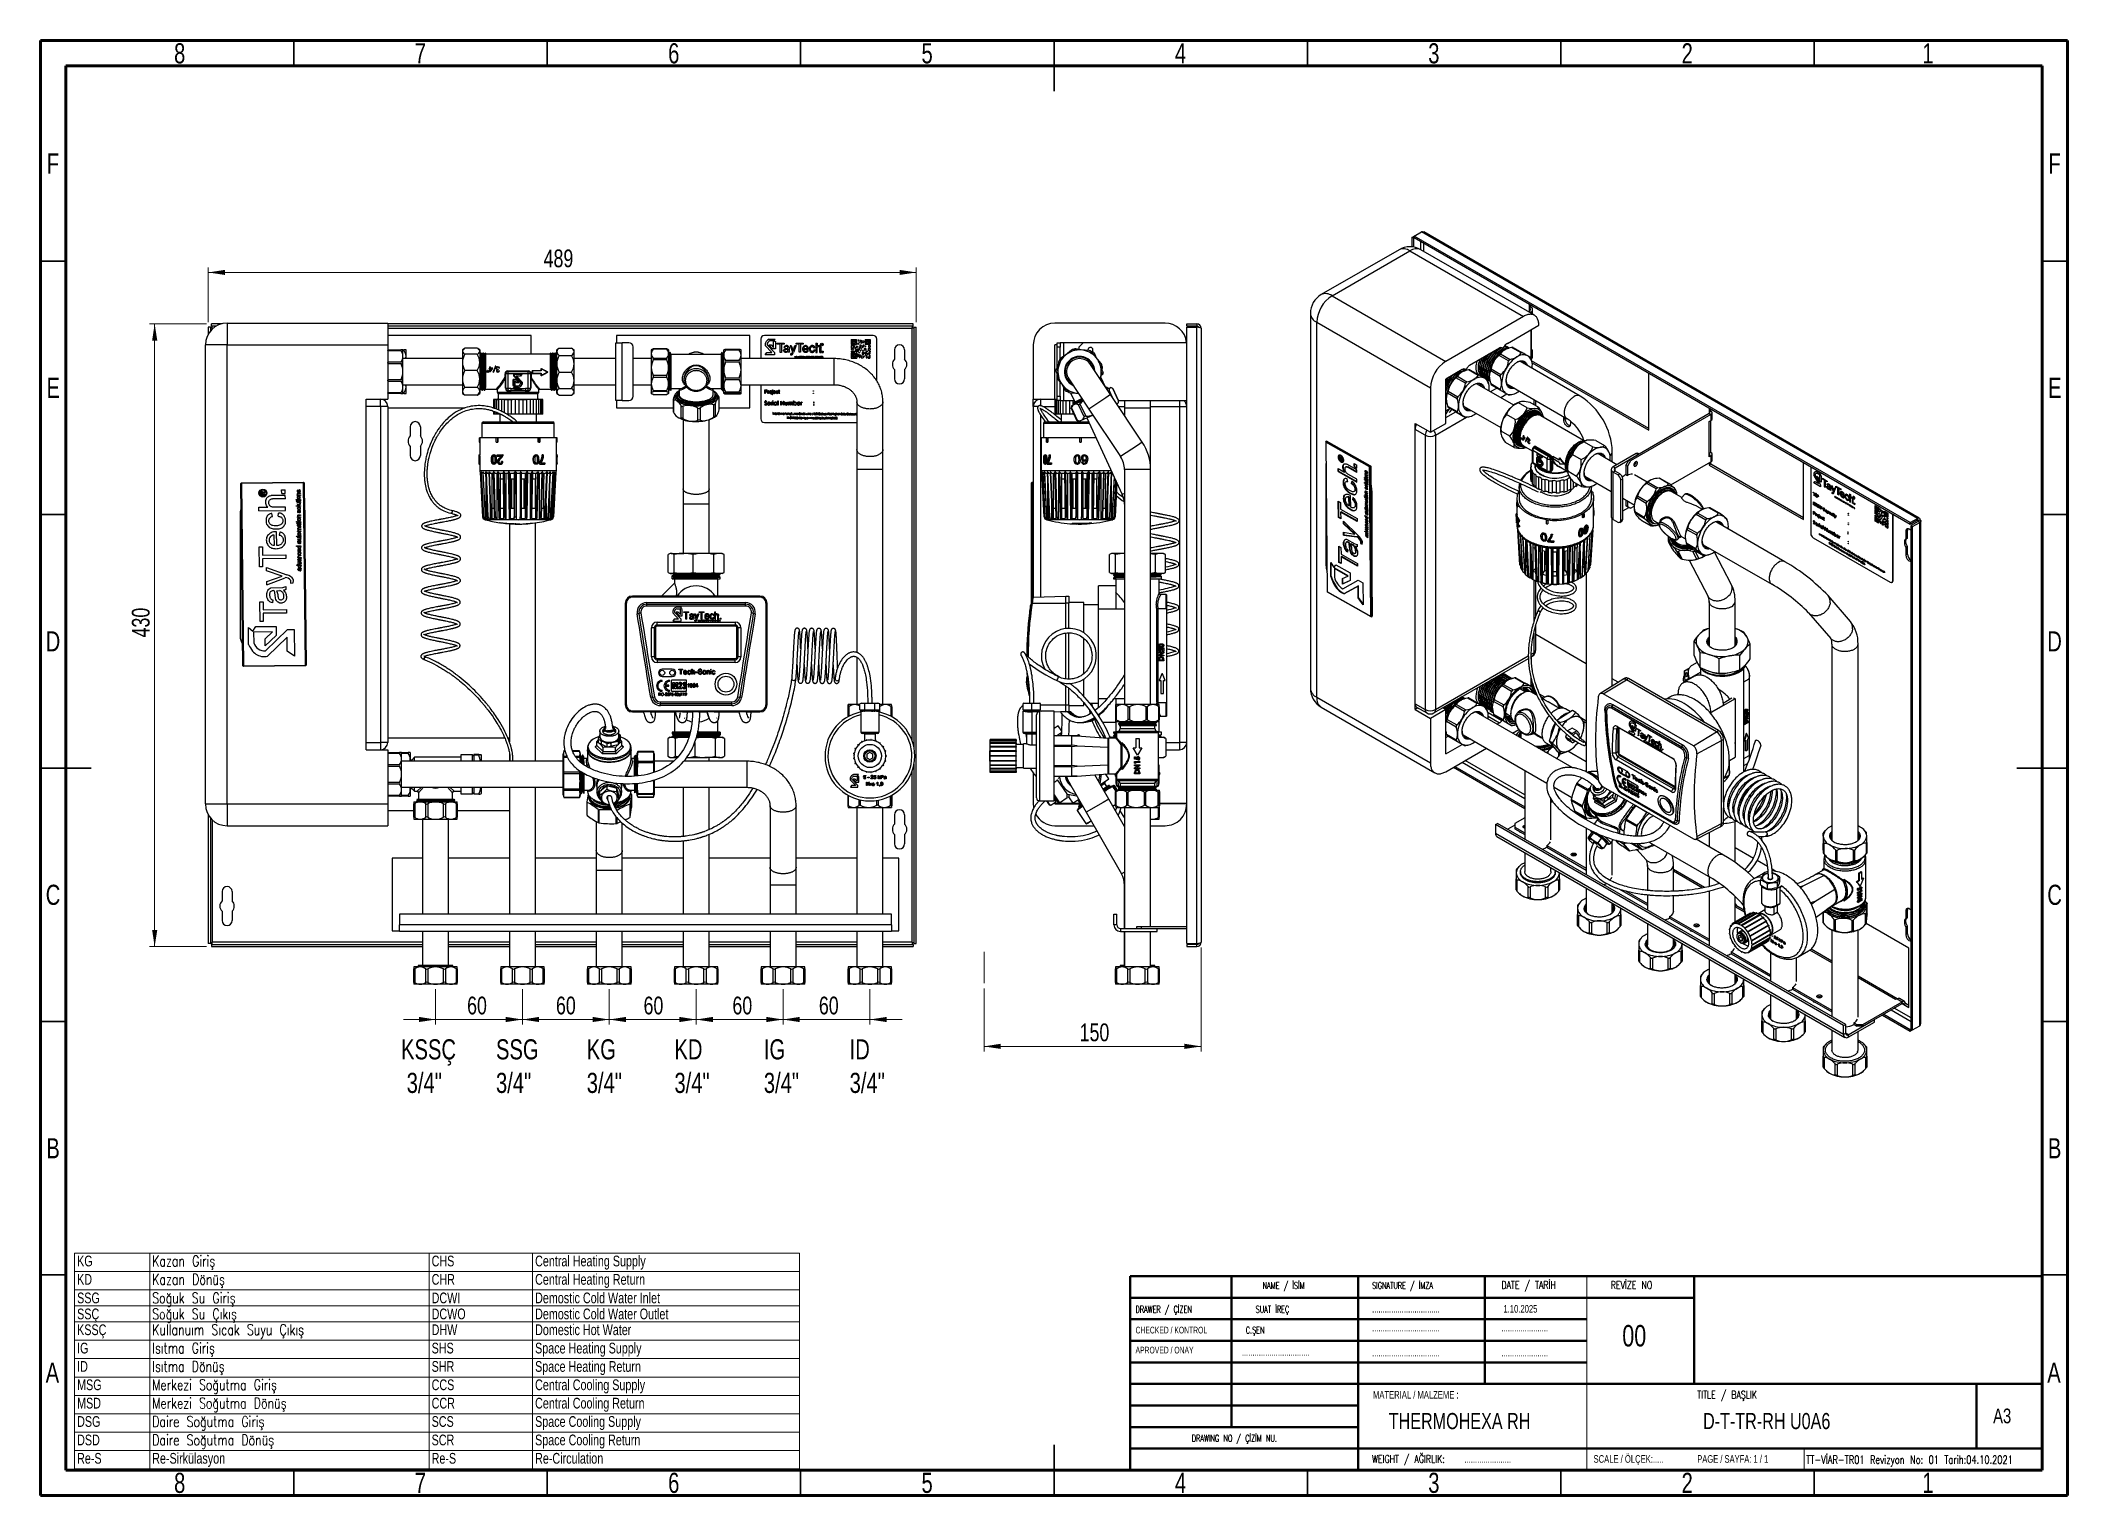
# Model space of a CAD drawing. Header units: millimetres. Extents: x 75 to 2075, y 25 to 1460.
import ezdxf

# ---------------------------------------------------------------- set-up
doc = ezdxf.new("R2010")
doc.units = ezdxf.units.MM
doc.header["$LTSCALE"] = 5
doc.styles.add('SLDTEXTSTYLE0', font='TXT', dxfattribs={"width": 0.75})
doc.styles.add('SLDTEXTSTYLE1', font='TXT', dxfattribs={"width": 0.75, "bigfont": 'bigfont'})
doc.styles.add('SLDTEXTSTYLE2', font='TXT', dxfattribs={"width": 0.684211})
doc.styles.add('SLDTEXTSTYLE3', font='TXT', dxfattribs={"width": 0.605, "bigfont": 'bigfont'})
doc.styles.add('SLDTEXTSTYLE4', font='TXT', dxfattribs={"width": 0.605})
doc.dimstyles.new('SLDDIMSTYLE0', dxfattribs={"dimtxt": 17.5, "dimasz": 16.51, "dimexe": 0, "dimexo": 0.0625, "dimgap": 4.375, "dimtad": 1, "dimlfac": 0.7, "dimrnd": 1e-09, "dimzin": 12, "dimdsep": 46, "dimtxsty": 'SLDTEXTSTYLE0', "dimsah": 1, "dimcen": 0.09, "dimadec": 0, "dimazin": 3, "dimtfac": 1, "dimtmove": 0, "dimatfit": 0, "dimfxl": 1, "dimfrac": 2, "dimtolj": 1, "dimtzin": 12, "dimarcsym": 0})
doc.dimstyles.new('SLDDIMSTYLE1', dxfattribs={"dimtxt": 17.5, "dimasz": 16.51, "dimexe": 0, "dimexo": 0.0625, "dimgap": 4.375, "dimtad": 1, "dimlfac": 0.7, "dimrnd": 1e-09, "dimzin": 12, "dimdsep": 46, "dimtxsty": 'SLDTEXTSTYLE0', "dimsah": 1, "dimcen": 0.09, "dimadec": 0, "dimazin": 3, "dimtfac": 1, "dimtofl": 0, "dimtmove": 0, "dimatfit": 3, "dimfxl": 1, "dimfrac": 2, "dimtolj": 1, "dimtzin": 12, "dimarcsym": 0})

msp = doc.modelspace()

# ---------------------------------------------------------------- texts
at = {"color": 7, "linetype": 'Continuous', "lineweight": 0}
for s, insert, char_height, attachment_point, style in [('8', (212.3, 1457.35), 19.844, 2, 'SLDTEXTSTYLE0'), ('7', (449.8, 1457.35), 19.844, 2, 'SLDTEXTSTYLE0'), ('6', (699.8, 1457.35), 19.844, 2, 'SLDTEXTSTYLE0'), ('5', (949.8, 1457.35), 19.844, 2, 'SLDTEXTSTYLE0'), ('4', (1199.8, 1457.35), 19.844, 2, 'SLDTEXTSTYLE0'), ('3', (1449.8, 1457.35), 19.844, 2, 'SLDTEXTSTYLE0'), ('2', (1699.8, 1457.35), 19.844, 2, 'SLDTEXTSTYLE0'), ('1', (1937.3, 1457.35), 19.844, 2, 'SLDTEXTSTYLE0'), ('F', (87.289, 1348.6), 19.844, 2, 'SLDTEXTSTYLE0'), ('F', (2062.289, 1348.6), 19.844, 2, 'SLDTEXTSTYLE0'), ('E', (87.539, 1127.35), 19.844, 2, 'SLDTEXTSTYLE0'), ('E', (2062.539, 1127.35), 19.844, 2, 'SLDTEXTSTYLE0'), ('D', (87.263, 877.35), 19.844, 2, 'SLDTEXTSTYLE0'), ('D', (2062.263, 877.35), 19.844, 2, 'SLDTEXTSTYLE0'), ('C', (87.293, 627.35), 19.844, 2, 'SLDTEXTSTYLE0'), ('C', (2062.293, 627.35), 19.844, 2, 'SLDTEXTSTYLE0'), ('KSSÇ^J 3/4"', (430.748, 474.928), 19.84375, 1, 'SLDTEXTSTYLE0'), ('SSG^J3/4"', (524.414, 474.928), 19.8438, 1, 'SLDTEXTSTYLE0'), ('KG^J3/4"', (613.939, 474.928), 19.8438, 1, 'SLDTEXTSTYLE0'), ('KD^J3/4"', (700.493, 474.928), 19.8438, 1, 'SLDTEXTSTYLE0'), ('IG^J3/4"', (788.697, 474.928), 19.8438, 1, 'SLDTEXTSTYLE0'), ('ID^J3/4"', (873.345, 474.928), 19.8438, 1, 'SLDTEXTSTYLE0'), ('B', (87.353, 377.35), 19.844, 2, 'SLDTEXTSTYLE0'), ('B', (2062.353, 377.35), 19.844, 2, 'SLDTEXTSTYLE0'), ('NAME / İSİM', (1280.851, 235.348), 6.61458, 1, 'SLDTEXTSTYLE3'), ('SIGNATURE / İMZA', (1388.861, 235.348), 6.61458, 1, 'SLDTEXTSTYLE3'), ('DATE / TARİH', (1516.487, 236.28), 7.5, 1, 'SLDTEXTSTYLE1'), ('REVİZE NO', (1624.367, 236.28), 7.5, 1, 'SLDTEXTSTYLE1'), ('DRAWER / ÇİZEN', (1155.464, 211.87), 6.61458, 1, 'SLDTEXTSTYLE3'), ('SUAT İREÇ', (1290.546, 211.87), 6.6146, 2, 'SLDTEXTSTYLE3'), ('................................', (1388.861, 212.803), 7.5, 1, 'SLDTEXTSTYLE0'), ('1.10.2025', (1518.515, 212.803), 7.5, 1, 'SLDTEXTSTYLE0'), ('CHECKED / KONTROL', (1155.464, 191.389), 6.61458, 1, 'SLDTEXTSTYLE4'), ('C.ŞEN', (1273.486, 191.389), 6.6146, 2, 'SLDTEXTSTYLE3'), ('................................', (1388.861, 194.344), 7.5, 1, 'SLDTEXTSTYLE0'), ('......................', (1516.487, 194.344), 7.5, 1, 'SLDTEXTSTYLE0'), ('00', (1635.755, 193.111), 21.1667, 1, 'SLDTEXTSTYLE0'), ('APROVED / ONAY', (1155.464, 171.663), 6.61458, 1, 'SLDTEXTSTYLE4'), ('................................', (1260.346, 170.329), 7.5, 1, 'SLDTEXTSTYLE0'), ('................................', (1388.861, 169.65), 7.5, 1, 'SLDTEXTSTYLE0'), ('......................', (1516.487, 169.65), 7.5, 1, 'SLDTEXTSTYLE0'), ('A', (86.698, 156.1), 19.844, 2, 'SLDTEXTSTYLE0'), ('A', (2061.698, 156.1), 19.844, 2, 'SLDTEXTSTYLE0'), ('MATERIAL / MALZEME :', (1389.758, 128.021), 7.5, 1, 'SLDTEXTSTYLE0'), ('TITLE / BAŞLIK', (1709.689, 128.021), 7.5, 1, 'SLDTEXTSTYLE1'), ('THERMOHEXA RH', (1405.317, 106.312), 15.875, 1, 'SLDTEXTSTYLE0'), ('D-T-TR-RH U0A6', (1715.435, 106.312), 15.875, 1, 'SLDTEXTSTYLE0'), ('A3', (2001.658, 110.704), 14.5521, 1, 'SLDTEXTSTYLE0'), ('DRAWING NO / ÇİZİM NU.', (1211.002, 84.667), 6.61458, 1, 'SLDTEXTSTYLE3'), ('WEIGHT / AĞIRLIK:', (1388.861, 64.747), 7.493, 1, 'SLDTEXTSTYLE1'), ('SCALE / ÖLÇEK:.....', (1607.387, 64.754), 7.5, 1, 'SLDTEXTSTYLE0'), ('PAGE / SAYFA: 1 / 1', (1709.689, 64.754), 7.5, 1, 'SLDTEXTSTYLE2'), ('TT-VİAR-TR01 Revizyon No: 01 Tarih:04.10.2021', (1817.166, 64.267), 7.9375, 1, 'SLDTEXTSTYLE1'), ('8', (212.3, 47.35), 19.844, 2, 'SLDTEXTSTYLE0'), ('7', (449.8, 47.35), 19.844, 2, 'SLDTEXTSTYLE0'), ('6', (699.8, 47.35), 19.844, 2, 'SLDTEXTSTYLE0'), ('5', (949.8, 47.35), 19.844, 2, 'SLDTEXTSTYLE0'), ('4', (1199.8, 47.35), 19.844, 2, 'SLDTEXTSTYLE0'), ('3', (1449.8, 47.35), 19.844, 2, 'SLDTEXTSTYLE0'), ('......................', (1479.983, 64.754), 7.5, 1, 'SLDTEXTSTYLE0'), ('2', (1699.8, 47.35), 19.844, 2, 'SLDTEXTSTYLE0'), ('1', (1937.3, 47.35), 19.844, 2, 'SLDTEXTSTYLE0')]:
    msp.add_mtext(s, dxfattribs=dict(at, insert=insert, char_height=char_height, attachment_point=attachment_point, style=style))

# ---------------------------------------------------------------- blocks, each defined once
blk = doc.blocks.new('SW_TABLEANNOTATION_0')
at = {"color": 0, "linetype": 'Continuous', "lineweight": 18}
for p, q in [((0, 0), (0, -18.1)), ((0, 0), (74.1, 0)), ((0, 0), (0, -212.7)), ((715.2, 0), (0, 0)), ((74.1, 0), (74.1, -18.1)), ((74.1, 0), (349.8, 0)), ((349.8, 0), (349.8, -18.1)), ((349.8, 0), (451.9, 0)), ((451.9, 0), (451.9, -18.1)), ((451.9, 0), (715.2, 0)), ((715.2, 0), (715.2, -18.1)), ((715.2, -212.7), (715.2, 0)), ((0, -18.1), (0, -36.2)), ((0, -18.1), (74.1, -18.1)), ((74.1, -18.1), (74.1, -36.2)), ((74.1, -18.1), (349.8, -18.1)), ((349.8, -18.1), (349.8, -36.2)), ((349.8, -18.1), (451.9, -18.1)), ((451.9, -18.1), (451.9, -36.2)), ((451.9, -18.1), (715.2, -18.1)), ((715.2, -18.1), (715.2, -36.2)), ((0, -36.2), (0, -52)), ((0, -36.2), (74.1, -36.2)), ((74.1, -36.2), (74.1, -52)), ((74.1, -36.2), (349.8, -36.2)), ((349.8, -36.2), (349.8, -52)), ((349.8, -36.2), (451.9, -36.2)), ((451.9, -36.2), (451.9, -52)), ((451.9, -36.2), (715.2, -36.2)), ((715.2, -36.2), (715.2, -52)), ((0, -52), (0, -67.8)), ((0, -52), (74.1, -52)), ((74.1, -52), (74.1, -67.8)), ((74.1, -52), (349.8, -52)), ((349.8, -52), (349.8, -67.8)), ((349.8, -52), (451.9, -52)), ((451.9, -52), (451.9, -67.8)), ((451.9, -52), (715.2, -52)), ((715.2, -52), (715.2, -67.8)), ((0, -67.8), (0, -85.9)), ((0, -67.8), (74.1, -67.8)), ((74.1, -67.8), (74.1, -85.9)), ((74.1, -67.8), (349.8, -67.8)), ((349.8, -67.8), (349.8, -85.9)), ((349.8, -67.8), (451.9, -67.8)), ((451.9, -67.8), (451.9, -85.9)), ((451.9, -67.8), (715.2, -67.8)), ((715.2, -67.8), (715.2, -85.9)), ((0, -85.9), (0, -104)), ((0, -85.9), (74.1, -85.9)), ((74.1, -85.9), (74.1, -104)), ((74.1, -85.9), (349.8, -85.9)), ((349.8, -85.9), (349.8, -104)), ((349.8, -85.9), (451.9, -85.9)), ((451.9, -85.9), (451.9, -104)), ((451.9, -85.9), (715.2, -85.9)), ((715.2, -85.9), (715.2, -104)), ((0, -104), (0, -122.2)), ((0, -104), (74.1, -104)), ((74.1, -104), (74.1, -122.2)), ((74.1, -104), (349.8, -104)), ((349.8, -104), (349.8, -122.2)), ((349.8, -104), (451.9, -104)), ((451.9, -104), (451.9, -122.2)), ((451.9, -104), (715.2, -104)), ((715.2, -104), (715.2, -122.2)), ((0, -122.2), (0, -140.3)), ((0, -122.2), (74.1, -122.2)), ((74.1, -122.2), (74.1, -140.3)), ((74.1, -122.2), (349.8, -122.2)), ((349.8, -122.2), (349.8, -140.3)), ((349.8, -122.2), (451.9, -122.2)), ((451.9, -122.2), (451.9, -140.3)), ((451.9, -122.2), (715.2, -122.2)), ((715.2, -122.2), (715.2, -140.3)), ((0, -140.3), (0, -158.4)), ((0, -140.3), (74.1, -140.3)), ((0, -158.4), (0, -176.5)), ((0, -158.4), (74.1, -158.4)), ((74.1, -140.3), (74.1, -158.4)), ((74.1, -140.3), (349.8, -140.3)), ((74.1, -158.4), (74.1, -176.5)), ((74.1, -158.4), (349.8, -158.4)), ((349.8, -140.3), (349.8, -158.4)), ((349.8, -140.3), (451.9, -140.3)), ((349.8, -158.4), (349.8, -176.5)), ((349.8, -158.4), (451.9, -158.4)), ((451.9, -140.3), (451.9, -158.4)), ((451.9, -140.3), (715.2, -140.3)), ((451.9, -158.4), (451.9, -176.5)), ((451.9, -158.4), (715.2, -158.4)), ((715.2, -140.3), (715.2, -158.4)), ((715.2, -158.4), (715.2, -176.5)), ((0, -176.5), (0, -194.6)), ((0, -176.5), (74.1, -176.5)), ((74.1, -176.5), (74.1, -194.6)), ((74.1, -176.5), (349.8, -176.5)), ((349.8, -176.5), (349.8, -194.6)), ((349.8, -176.5), (451.9, -176.5)), ((451.9, -176.5), (451.9, -194.6)), ((451.9, -176.5), (715.2, -176.5)), ((715.2, -176.5), (715.2, -194.6)), ((0, -194.6), (0, -212.7)), ((0, -194.6), (74.1, -194.6)), ((74.1, -194.6), (74.1, -212.7)), ((74.1, -194.6), (349.8, -194.6)), ((349.8, -194.6), (349.8, -212.7)), ((349.8, -194.6), (451.9, -194.6)), ((451.9, -194.6), (451.9, -212.7)), ((451.9, -194.6), (715.2, -194.6)), ((715.2, -194.6), (715.2, -212.7)), ((0, -212.7), (74.1, -212.7)), ((0, -212.7), (715.2, -212.7)), ((74.1, -212.7), (349.8, -212.7)), ((349.8, -212.7), (451.9, -212.7)), ((451.9, -212.7), (715.2, -212.7))]:
    blk.add_line(p, q, dxfattribs=at)
at = {"color": 0, "linetype": 'Continuous', "lineweight": 0, "attachment_point": 1}
for s, insert, char_height, style in [('KG', (2.5, -2.5), 10.58, 'SLDTEXTSTYLE0'), ('Kazan Giriş', (76.6, -2.5), 10.583, 'SLDTEXTSTYLE1'), ('CHS', (352.3, -2.5), 10.58, 'SLDTEXTSTYLE0'), ('Central Heating Supply', (454.4, -2.5), 10.583, 'SLDTEXTSTYLE0'), ('SSG', (2.5, -38.9), 10.58, 'SLDTEXTSTYLE0'), ('KD', (2.5, -20.6), 10.58, 'SLDTEXTSTYLE0'), ('Soğuk Su Giriş', (76.6, -38.9), 10.583, 'SLDTEXTSTYLE1'), ('Kazan Dönüş', (76.6, -20.6), 10.583, 'SLDTEXTSTYLE1'), ('CHR', (352.3, -20.6), 10.58, 'SLDTEXTSTYLE0'), ('DCWI', (352.3, -38.9), 10.58, 'SLDTEXTSTYLE0'), ('Central Heating Return', (454.4, -20.6), 10.583, 'SLDTEXTSTYLE0'), ('Demostic Cold Water Inlet', (454.4, -38.9), 10.583, 'SLDTEXTSTYLE0'), ('SSÇ', (2.5, -54.7), 10.58, 'SLDTEXTSTYLE0'), ('Soğuk Su Çıkış', (76.6, -54.7), 10.583, 'SLDTEXTSTYLE1'), ('DCWO', (352.3, -54.7), 10.58, 'SLDTEXTSTYLE0'), ('Demostic Cold Water Outlet', (454.4, -54.7), 10.583, 'SLDTEXTSTYLE0'), ('KSSÇ', (2.5, -70.3), 10.58, 'SLDTEXTSTYLE0'), ('Kullanuım Sıcak Suyu Çıkış', (76.6, -70.3), 10.583, 'SLDTEXTSTYLE1'), ('DHW', (352.3, -70.3), 10.58, 'SLDTEXTSTYLE0'), ('Domestic Hot Water', (454.4, -70.3), 10.583, 'SLDTEXTSTYLE0'), ('IG', (2.5, -88.4), 10.58, 'SLDTEXTSTYLE0'), ('Isıtma Giriş', (76.6, -88.4), 10.583, 'SLDTEXTSTYLE1'), ('SHS', (352.3, -88.4), 10.58, 'SLDTEXTSTYLE0'), ('Space Heating Supply', (454.4, -88.4), 10.583, 'SLDTEXTSTYLE0'), ('ID', (2.5, -106.5), 10.58, 'SLDTEXTSTYLE0'), ('Isıtma Dönüş', (76.6, -106.5), 10.583, 'SLDTEXTSTYLE1'), ('SHR', (352.3, -106.5), 10.58, 'SLDTEXTSTYLE0'), ('Space Heating Return', (454.4, -106.5), 10.583, 'SLDTEXTSTYLE0'), ('MSG', (2.5, -124.6), 10.58, 'SLDTEXTSTYLE0'), ('Merkezi Soğutma Giriş', (76.6, -124.6), 10.583, 'SLDTEXTSTYLE1'), ('CCS', (352.3, -124.6), 10.58, 'SLDTEXTSTYLE0'), ('Central Cooling Supply', (454.4, -124.6), 10.583, 'SLDTEXTSTYLE0'), ('MSD', (2.5, -142.7), 10.58, 'SLDTEXTSTYLE0'), ('Merkezi Soğutma Dönüş', (76.6, -142.7), 10.583, 'SLDTEXTSTYLE1'), ('CCR', (352.3, -142.7), 10.58, 'SLDTEXTSTYLE0'), ('Central Cooling Return', (454.4, -142.7), 10.583, 'SLDTEXTSTYLE0'), ('DSG', (2.5, -160.8), 10.58, 'SLDTEXTSTYLE0'), ('DSD', (2.5, -179), 10.58, 'SLDTEXTSTYLE0'), ('Daire Soğutma Giriş', (76.6, -160.8), 10.583, 'SLDTEXTSTYLE1'), ('Daire Soğutma Dönüş', (76.6, -179), 10.583, 'SLDTEXTSTYLE1'), ('SCS', (352.3, -160.8), 10.58, 'SLDTEXTSTYLE0'), ('SCR', (352.3, -179), 10.58, 'SLDTEXTSTYLE0'), ('Space Cooling Supply', (454.4, -160.8), 10.583, 'SLDTEXTSTYLE0'), ('Space Cooling Return', (454.4, -179), 10.583, 'SLDTEXTSTYLE0'), ('Re-S', (2.5, -197.1), 10.58, 'SLDTEXTSTYLE0'), ('Re-Sirkülasyon', (76.6, -197.1), 10.583, 'SLDTEXTSTYLE0'), ('Re-S', (352.3, -197.1), 10.58, 'SLDTEXTSTYLE0'), ('Re-Circulation', (454.4, -197.1), 10.583, 'SLDTEXTSTYLE0')]:
    blk.add_mtext(s, dxfattribs=dict(at, insert=insert, char_height=char_height, style=style))
blk = doc.blocks.new('_D')
at = {"color": 7, "linetype": 'Continuous', "lineweight": 0}
for p, q in [((464.8, 524.2), (464.8, 489.4)), ((550.5, 524.2), (550.5, 489.4)), ((464.8, 494.4), (433, 494.4)), ((464.8, 494.4), (550.5, 494.4)), ((550.5, 494.4), (582.2, 494.4))]:
    blk.add_line(p, q, dxfattribs=at)
at = {"color": 7, "linetype": 'Continuous', "lineweight": 18}
for points in [[(464.8, 494.4), (448.3, 497), (448.3, 491.9)], [(550.5, 494.4), (567, 491.9), (567, 497)]]:
    blk.add_solid(points, dxfattribs=at)
at = {"color": 7, "linetype": 'Continuous', "lineweight": 18, "insert": (495.9, 517), "char_height": 17.5, "attachment_point": 1, "style": 'SLDTEXTSTYLE0'}
blk.add_mtext('60', dxfattribs=at)
blk = doc.blocks.new('_D_1')
at = {"color": 7, "linetype": 'Continuous', "lineweight": 0}
for p, q in [((550.5, 524.2), (550.5, 489.4)), ((636.2, 524.2), (636.2, 489.4)), ((550.5, 494.4), (518.7, 494.4)), ((550.5, 494.4), (636.2, 494.4)), ((636.2, 494.4), (668, 494.4))]:
    blk.add_line(p, q, dxfattribs=at)
at = {"color": 7, "linetype": 'Continuous', "lineweight": 18}
for points in [[(550.5, 494.4), (534, 497), (534, 491.9)], [(636.2, 494.4), (652.7, 491.9), (652.7, 497)]]:
    blk.add_solid(points, dxfattribs=at)
at = {"color": 7, "linetype": 'Continuous', "lineweight": 18, "insert": (583.6, 517), "char_height": 17.5, "attachment_point": 1, "style": 'SLDTEXTSTYLE0'}
blk.add_mtext('60', dxfattribs=at)
blk = doc.blocks.new('_D_2')
at = {"color": 7, "linetype": 'Continuous', "lineweight": 0}
for p, q in [((636.2, 524.2), (636.2, 489.4)), ((721.9, 524.2), (721.9, 489.4)), ((636.2, 494.4), (604.5, 494.4)), ((721.9, 494.4), (636.2, 494.4)), ((721.9, 494.4), (753.7, 494.4))]:
    blk.add_line(p, q, dxfattribs=at)
at = {"color": 7, "linetype": 'Continuous', "lineweight": 18}
for points in [[(636.2, 494.4), (619.7, 497), (619.7, 491.9)], [(721.9, 494.4), (738.4, 491.9), (738.4, 497)]]:
    blk.add_solid(points, dxfattribs=at)
at = {"color": 7, "linetype": 'Continuous', "lineweight": 18, "insert": (670, 517), "char_height": 17.5, "attachment_point": 1, "style": 'SLDTEXTSTYLE0'}
blk.add_mtext('60', dxfattribs=at)
blk = doc.blocks.new('_D_3')
at = {"color": 7, "linetype": 'Continuous', "lineweight": 0}
for p, q in [((721.9, 524.2), (721.9, 489.4)), ((807.6, 524.2), (807.6, 489.4)), ((721.9, 494.4), (690.2, 494.4)), ((807.6, 494.4), (721.9, 494.4)), ((807.6, 494.4), (839.4, 494.4))]:
    blk.add_line(p, q, dxfattribs=at)
at = {"color": 7, "linetype": 'Continuous', "lineweight": 18}
for points in [[(721.9, 494.4), (705.4, 497), (705.4, 491.9)], [(807.6, 494.4), (824.1, 491.9), (824.1, 497)]]:
    blk.add_solid(points, dxfattribs=at)
at = {"color": 7, "linetype": 'Continuous', "lineweight": 18, "insert": (757.7, 517), "char_height": 17.5, "attachment_point": 1, "style": 'SLDTEXTSTYLE0'}
blk.add_mtext('60', dxfattribs=at)
blk = doc.blocks.new('_D_4')
at = {"color": 7, "linetype": 'Continuous', "lineweight": 0}
for p, q in [((807.6, 524.2), (807.6, 489.4)), ((893.3, 524.2), (893.3, 489.4)), ((807.6, 494.4), (775.9, 494.4)), ((807.6, 494.4), (893.3, 494.4)), ((893.3, 494.4), (925.1, 494.4))]:
    blk.add_line(p, q, dxfattribs=at)
at = {"color": 7, "linetype": 'Continuous', "lineweight": 18}
for points in [[(807.6, 494.4), (791.1, 497), (791.1, 491.9)], [(893.3, 494.4), (909.9, 491.9), (909.9, 497)]]:
    blk.add_solid(points, dxfattribs=at)
at = {"color": 7, "linetype": 'Continuous', "lineweight": 18, "insert": (843, 517), "char_height": 17.5, "attachment_point": 1, "style": 'SLDTEXTSTYLE0'}
blk.add_mtext('60', dxfattribs=at)
blk = doc.blocks.new('_D_5')
at = {"color": 7, "linetype": 'Continuous', "lineweight": 0}
for p, q in [((240.5, 1182.4), (240.5, 1236.3)), ((939.1, 1231.3), (240.5, 1231.3)), ((939.1, 1182.4), (939.1, 1236.3))]:
    blk.add_line(p, q, dxfattribs=at)
at = {"color": 7, "linetype": 'Continuous', "lineweight": 18}
for points in [[(240.5, 1231.3), (257, 1228.8), (257, 1233.8)], [(939.1, 1231.3), (922.6, 1233.8), (922.6, 1228.8)]]:
    blk.add_solid(points, dxfattribs=at)
at = {"color": 7, "linetype": 'Continuous', "lineweight": 18, "insert": (571.4, 1253.9), "char_height": 17.5, "attachment_point": 1, "style": 'SLDTEXTSTYLE0'}
blk.add_mtext('489', dxfattribs=at)
blk = doc.blocks.new('_D_6')
at = {"color": 7, "linetype": 'Continuous', "lineweight": 0}
for p, q in [((238.6, 1180.6), (182.6, 1180.6)), ((187.6, 1180.6), (187.6, 566.3)), ((238.6, 566.3), (182.6, 566.3))]:
    blk.add_line(p, q, dxfattribs=at)
at = {"color": 7, "linetype": 'Continuous', "lineweight": 18}
for points in [[(187.6, 1180.6), (185.1, 1164.1), (190.2, 1164.1)], [(187.6, 566.3), (190.2, 582.8), (185.1, 582.8)]]:
    blk.add_solid(points, dxfattribs=at)
at = {"color": 7, "linetype": 'Continuous', "lineweight": 18, "insert": (165.1, 871.3), "char_height": 17.5, "attachment_point": 1, "rotation": 90, "style": 'SLDTEXTSTYLE0'}
blk.add_mtext('430', dxfattribs=at)
blk = doc.blocks.new('_D_7')
at = {"color": 7, "linetype": 'Continuous', "lineweight": 0}
for p, q in [((1220.3, 565.6), (1220.3, 462.9)), ((1006, 525.1), (1006, 462.9)), ((1006, 467.9), (1220.3, 467.9))]:
    blk.add_line(p, q, dxfattribs=at)
at = {"color": 7, "linetype": 'Continuous', "lineweight": 18}
for points in [[(1006, 467.9), (1022.5, 465.4), (1022.5, 470.5)], [(1220.3, 467.9), (1203.7, 470.5), (1203.7, 465.4)]]:
    blk.add_solid(points, dxfattribs=at)
at = {"color": 7, "linetype": 'Continuous', "lineweight": 18, "insert": (1100.3, 490.5), "char_height": 17.5, "attachment_point": 1, "style": 'SLDTEXTSTYLE0'}
blk.add_mtext('150', dxfattribs=at)

# ---------------------------------------------------------------- dimensions: what is measured, and where the dimension line sits
at = {"color": 7, "linetype": 'Continuous', "lineweight": 18}
for base, p1, p2, dimstyle, picture, middle in [((240.489, 1231.293), (939.06, 1177.426), (240.489, 1177.426), 'SLDDIMSTYLE1', '_D_5', (590.794, 1231.293)), ((1220.259, 467.921), (1005.973, 530.125), (1220.259, 570.579), 'SLDDIMSTYLE1', '_D_7', (1119.707, 467.921)), ((550.489, 494.45), (464.775, 529.15), (550.489, 529.15), 'SLDDIMSTYLE0', '_D', (508.845, 494.45)), ((636.203, 494.45), (550.489, 529.15), (636.203, 529.15), 'SLDDIMSTYLE0', '_D_1', (596.532, 494.45)), ((893.346, 494.45), (807.632, 529.15), (893.346, 529.15), 'SLDDIMSTYLE0', '_D_4', (855.967, 494.45))]:
    dim = msp.add_linear_dim(base=base, p1=p1, p2=p2, dimstyle=dimstyle, dxfattribs=at)
    dim.commit()
    dim.dimension.update_dxf_attribs({"geometry": picture, "text_midpoint": middle, "dimtype": 160})
for base, p1, p2, angle, dimstyle, picture, middle in [((187.632, 566.293), (243.642, 1180.579), (243.642, 566.293), 90, 'SLDDIMSTYLE1', '_D_6', (187.632, 890.692)), ((636.203, 494.45), (721.918, 529.15), (636.203, 529.15), 0, 'SLDDIMSTYLE0', '_D_2', (682.924, 494.45)), ((721.918, 494.45), (807.632, 529.15), (721.918, 529.15), 0, 'SLDDIMSTYLE0', '_D_3', (770.649, 494.45))]:
    dim = msp.add_linear_dim(base=base, p1=p1, p2=p2, angle=angle, dimstyle=dimstyle, dxfattribs=at)
    dim.commit()
    dim.dimension.update_dxf_attribs({"geometry": picture, "text_midpoint": middle, "dimtype": 160})

# ---------------------------------------------------------------- linework, layer by layer
at = {"color": 7, "linetype": 'Continuous', "lineweight": 70}
for p, q in [((75, 25), (75, 1460)), ((75, 1460), (2075, 1460)), ((2075, 1460), (2075, 25)), ((100, 50), (100, 1435)), ((100, 1435), (2050, 1435)), ((2050, 1435), (2050, 50)), ((2050, 50), (100, 50)), ((2075, 25), (75, 25))]:
    msp.add_line(p, q, dxfattribs=at)
at = {"color": 7, "linetype": 'Continuous', "lineweight": 35}
for p, q in [((325, 1435), (325, 1460)), ((575, 1435), (575, 1460)), ((825, 1435), (825, 1460)), ((1075, 1460), (1075, 1410)), ((1075, 1435), (1075, 1460)), ((1325, 1435), (1325, 1460)), ((1575, 1435), (1575, 1460)), ((1825, 1435), (1825, 1460)), ((100, 1242.5), (75, 1242.5)), ((2050, 1242.5), (2075, 1242.5)), ((100, 992.5), (75, 992.5)), ((2050, 992.5), (2075, 992.5)), ((75, 742.5), (125, 742.5)), ((100, 742.5), (75, 742.5)), ((2075, 742.5), (2025, 742.5)), ((2050, 742.5), (2075, 742.5)), ((100, 492.5), (75, 492.5)), ((2050, 492.5), (2075, 492.5)), ((100, 242.5), (75, 242.5)), ((2050, 242.5), (2075, 242.5)), ((1075, 25), (1075, 75)), ((325, 50), (325, 25)), ((575, 50), (575, 25)), ((825, 50), (825, 25)), ((1075, 50), (1075, 25)), ((1325, 50), (1325, 25)), ((1575, 50), (1575, 25)), ((1825, 50), (1825, 25))]:
    msp.add_line(p, q, dxfattribs=at)
at = {"color": 7, "linetype": 'Continuous', "lineweight": 25}
for p, q in [((1428.176, 1265.825), (1430.405, 1267.113)), ((1429.691, 1264.951), (1428.176, 1265.825)), ((1428.176, 1265.825), (1428.176, 1256.491)), ((1430.405, 1265.363), (1429.691, 1264.951)), ((1429.691, 1264.951), (1429.691, 1256.293)), ((1430.405, 1267.113), (1437.476, 1271.195)), ((1919.911, 984.527), (1430.405, 1267.113)), ((1430.405, 1265.363), (1430.405, 1267.113)), ((1919.911, 982.778), (1430.405, 1265.363)), ((1436.762, 1261.694), (1436.762, 1253.777)), ((1926.982, 988.609), (1437.476, 1271.195)), ((1928.724, 989.053), (1440.019, 1271.176)), ((1415.442, 1253.716), (1338.67, 1209.397)), ((1349.384, 1208.336), (1426.155, 1252.655)), ((1426.155, 1252.655), (1538.282, 1187.926)), ((1548.996, 1188.986), (1436.869, 1253.716)), ((1439.792, 1252.028), (1439.792, 1259.944)), ((1349.384, 1208.336), (1461.511, 1143.606)), ((243.642, 1178.436), (243.642, 1180.579)), ((253.574, 1180.579), (243.642, 1180.579)), ((259.06, 1181.293), (259.06, 1159.865)), ((259.06, 1181.293), (417.632, 1181.293)), ((417.632, 1181.293), (417.632, 1159.865)), ((935.907, 1180.579), (417.632, 1180.579)), ((935.907, 1178.436), (935.907, 1180.579)), ((1184.545, 1181.293), (1075.973, 1181.293)), ((1205.973, 1180.579), (1215.973, 1180.579)), ((1205.973, 1178.436), (1205.973, 1180.579)), ((1215.973, 1180.579), (1215.973, 1178.436)), ((1327.955, 1190.839), (1327.955, 821.062)), ((1334.232, 1182.091), (1446.358, 1117.362)), ((1334.232, 812.315), (1334.232, 1182.091)), ((1538.282, 1187.926), (1461.511, 1143.606)), ((1543.838, 1192.88), (1543.045, 1192.422)), ((1543.838, 1199.88), (1543.838, 1196.379)), ((1543.838, 1196.379), (1545.353, 1197.253)), ((1543.838, 1196.379), (1543.838, 1192.88)), ((1543.838, 1192.88), (1545.353, 1192.005)), ((1545.353, 1192.005), (1544.56, 1191.547)), ((1545.353, 1197.253), (1545.353, 1199.005)), ((1545.353, 1192.005), (1545.353, 1191.089)), ((1547.236, 1190.002), (1547.236, 1194.629)), ((240.489, 1177.426), (240.489, 1170.555)), ((242.632, 1177.426), (240.489, 1177.426)), ((242.632, 1177.426), (242.632, 1173.623)), ((248.37, 1178.436), (243.642, 1178.436)), ((244.775, 1175.836), (244.775, 1176.293)), ((244.775, 1176.293), (245.302, 1176.293)), ((935.907, 1178.436), (417.632, 1178.436)), ((417.632, 1176.293), (934.775, 1176.293)), ((559.06, 1169.15), (417.632, 1169.15)), ((559.06, 1150.579), (559.06, 1169.15)), ((642.632, 1162.007), (649.06, 1162.007)), ((642.632, 1104.865), (642.632, 1162.007)), ((643.346, 1169.15), (643.346, 1162.007)), ((774.775, 1169.15), (643.346, 1169.15)), ((649.06, 1104.865), (649.06, 1162.007)), ((655.489, 1162.007), (649.06, 1162.007)), ((774.775, 1146.293), (774.775, 1169.15)), ((785.756, 1165.62), (785.756, 1146.293)), ((896.613, 1169.048), (789.185, 1169.048)), ((794.09, 1165.569), (799.946, 1165.569)), ((798.365, 1163.809), (794.693, 1163.809)), ((798.365, 1157.29), (798.365, 1163.809)), ((799.946, 1165.569), (798.686, 1164.058)), ((798.686, 1164.058), (800.241, 1163.094)), ((800.241, 1163.094), (800.241, 1156.082)), ((801.966, 1161.581), (808.749, 1161.581)), ((801.966, 1160.487), (801.966, 1161.581)), ((804.791, 1160.487), (801.966, 1160.487)), ((804.791, 1152.453), (804.791, 1160.487)), ((805.966, 1160.487), (805.966, 1152.453)), ((808.749, 1160.487), (805.966, 1160.487)), ((808.749, 1161.581), (808.749, 1160.487)), ((820.729, 1161.581), (827.545, 1161.581)), ((820.729, 1160.487), (820.729, 1161.581)), ((823.519, 1160.487), (820.729, 1160.487)), ((823.519, 1152.517), (823.519, 1160.487)), ((824.71, 1160.487), (824.71, 1152.517)), ((827.545, 1160.487), (824.71, 1160.487)), ((827.545, 1161.581), (827.545, 1160.487)), ((839.961, 1161.581), (841.159, 1161.581)), ((839.961, 1161.581), (839.961, 1152.453)), ((841.159, 1161.581), (841.159, 1158.489)), ((845.386, 1160.85), (846.237, 1160.85)), ((845.386, 1160.85), (845.386, 1159.37)), ((845.685, 1160.26), (845.685, 1160.626)), ((845.685, 1160.626), (846.085, 1160.626)), ((845.685, 1160.26), (846.085, 1160.26)), ((846.193, 1160.035), (846.667, 1159.37)), ((875.017, 1165.191), (880.217, 1165.191)), ((875.017, 1165.191), (875.017, 1160.271)), ((875.017, 1160.271), (880.217, 1160.271)), ((875.957, 1164.168), (875.957, 1161.097)), ((875.957, 1164.168), (879.078, 1164.168)), ((875.957, 1161.097), (879.078, 1161.097)), ((876.656, 1163.484), (878.407, 1163.484)), ((876.656, 1163.484), (876.656, 1161.886)), ((876.656, 1161.886), (878.407, 1161.886)), ((878.407, 1163.484), (878.407, 1161.886)), ((879.078, 1164.168), (879.078, 1161.097)), ((880.217, 1165.191), (880.217, 1160.271)), ((881.282, 1161.359), (881.282, 1160.581)), ((881.282, 1161.359), (882.047, 1161.359)), ((881.282, 1160.581), (882.047, 1160.581)), ((881.697, 1164.79), (881.697, 1164.011)), ((881.697, 1164.79), (882.462, 1164.79)), ((881.697, 1164.011), (882.462, 1164.011)), ((882.047, 1161.359), (882.047, 1160.581)), ((882.375, 1162.905), (882.375, 1162.127)), ((882.375, 1162.905), (883.141, 1162.905)), ((882.375, 1162.127), (883.141, 1162.127)), ((882.462, 1164.79), (882.462, 1164.011)), ((883.141, 1162.905), (883.141, 1162.127)), ((883.846, 1164.375), (883.846, 1163.597)), ((883.846, 1164.375), (884.611, 1164.375)), ((883.846, 1163.597), (884.611, 1163.597)), ((884.26, 1162.151), (885.025, 1162.151)), ((884.26, 1162.151), (884.26, 1161.373)), ((884.26, 1161.373), (885.025, 1161.373)), ((884.611, 1164.375), (884.611, 1163.597)), ((885.025, 1162.151), (885.025, 1161.373)), ((885.354, 1163.923), (887.255, 1163.923)), ((885.354, 1163.923), (885.354, 1162.151)), ((885.354, 1162.151), (887.255, 1162.151)), ((887.255, 1163.923), (887.255, 1162.151)), ((888.605, 1165.191), (888.605, 1160.489)), ((888.605, 1165.191), (893.52, 1165.191)), ((888.605, 1160.489), (893.52, 1160.489)), ((889.498, 1164.235), (892.619, 1164.235)), ((889.498, 1164.235), (889.498, 1161.315)), ((889.498, 1161.315), (892.619, 1161.315)), ((890.219, 1163.531), (890.219, 1161.973)), ((890.219, 1163.531), (891.926, 1163.531)), ((890.219, 1161.973), (891.926, 1161.973)), ((891.926, 1163.531), (891.926, 1161.973)), ((892.619, 1164.235), (892.619, 1161.315)), ((893.52, 1165.191), (893.52, 1160.489)), ((900.042, 1124.519), (900.042, 1165.62)), ((934.775, 1176.293), (934.775, 769.998)), ((936.918, 1177.426), (939.06, 1177.426)), ((936.918, 762.271), (936.918, 1177.426)), ((939.06, 569.446), (939.06, 1177.426)), ((1078.116, 1162.007), (1080.973, 1162.007)), ((1078.116, 1157.722), (1078.116, 1162.007)), ((1080.973, 1162.007), (1080.973, 1157.722)), ((1084.545, 1162.007), (1080.973, 1162.007)), ((1103.83, 1162.007), (1084.545, 1162.007)), ((1084.545, 1148.646), (1084.545, 1162.007)), ((1103.83, 1162.007), (1099.545, 1157.722)), ((1205.973, 1162.007), (1103.83, 1162.007)), ((1215.973, 1178.436), (1205.973, 1178.436)), ((1205.973, 569.446), (1205.973, 1177.426)), ((1205.973, 1177.426), (1215.973, 1177.426)), ((1215.973, 569.446), (1215.973, 1177.426)), ((1220.259, 1176.293), (1220.259, 570.579)), ((1522.575, 1161.353), (1553.435, 1179.168)), ((1545.353, 1174.503), (1545.353, 1146.95)), ((1546.269, 1151.844), (1546.269, 1175.031)), ((237.632, 707.007), (237.632, 1159.865)), ((259.06, 1159.865), (237.632, 1159.865)), ((259.06, 707.007), (259.06, 1159.865)), ((259.06, 1159.865), (417.632, 1159.865)), ((417.632, 1159.865), (417.632, 1106.293)), ((417.632, 1154.865), (430.719, 1154.865)), ((430.719, 1154.028), (417.632, 1154.028)), ((417.632, 1143.149), (430.719, 1143.149)), ((430.719, 1141.128), (417.632, 1141.128)), ((432.632, 1154.865), (430.719, 1154.865)), ((432.632, 1148.588), (432.632, 1154.865)), ((433.727, 1154.028), (432.632, 1154.028)), ((432.632, 1133.436), (432.632, 1148.588)), ((491.295, 1146.293), (432.632, 1146.293)), ((432.655, 1154.865), (433.727, 1154.865)), ((435.64, 1154.865), (433.727, 1154.865)), ((435.64, 1148.588), (435.64, 1154.865)), ((435.64, 1146.293), (435.64, 1148.588)), ((493.205, 1156.201), (491.295, 1154.865)), ((491.295, 1154.865), (491.295, 1153.613)), ((491.295, 1153.613), (491.295, 1142.602)), ((491.295, 1142.602), (491.295, 1126.221)), ((505.916, 1156.602), (493.818, 1156.602)), ((505.916, 1150.625), (493.818, 1150.625)), ((508.438, 1154.865), (506.529, 1156.201)), ((508.438, 1154.865), (508.438, 1153.613)), ((508.438, 1153.613), (508.438, 1142.602)), ((508.551, 1150.579), (508.438, 1150.579)), ((508.438, 1142.602), (508.438, 1126.221)), ((509.827, 1151.806), (509.26, 1151.806)), ((510.819, 1150.579), (510.542, 1150.579)), ((512.095, 1151.806), (511.528, 1151.806)), ((513.087, 1150.579), (512.81, 1150.579)), ((514.067, 1151.806), (513.796, 1151.806)), ((514.067, 1151.801), (514.067, 1146.887)), ((578.34, 1150.579), (514.067, 1150.579)), ((514.067, 1146.887), (514.067, 1117.954)), ((578.61, 1151.806), (578.34, 1151.806)), ((578.34, 1145.948), (578.34, 1151.804)), ((578.34, 1117.386), (578.34, 1145.948)), ((579.603, 1150.579), (579.325, 1150.579)), ((580.878, 1151.806), (580.311, 1151.806)), ((581.871, 1150.579), (581.593, 1150.579)), ((583.146, 1151.806), (582.579, 1151.806)), ((584.139, 1150.579), (583.861, 1150.579)), ((584.347, 1150.95), (584.133, 1150.579)), ((586.566, 1156.418), (584.347, 1154.865)), ((584.347, 1153.032), (584.347, 1154.865)), ((584.347, 1141.161), (584.347, 1153.032)), ((584.347, 1124.765), (584.347, 1141.161)), ((586.869, 1156.623), (586.571, 1156.409)), ((586.869, 1156.623), (598.968, 1156.623)), ((586.869, 1149.44), (598.968, 1149.44)), ((599.272, 1156.409), (598.968, 1156.623)), ((601.49, 1154.865), (599.275, 1156.415)), ((601.49, 1153.032), (601.49, 1154.865)), ((601.49, 1141.161), (601.49, 1153.032)), ((642.632, 1146.293), (601.49, 1146.293)), ((601.49, 1124.765), (601.49, 1141.161)), ((659.775, 1109.15), (659.775, 1157.722)), ((677.632, 1146.293), (659.775, 1146.293)), ((678.175, 1155.245), (677.632, 1154.865)), ((677.632, 1154.865), (677.632, 1151.117)), ((677.632, 1151.117), (677.632, 1137.377)), ((692.862, 1155.463), (679.545, 1155.463)), ((679.545, 1146.77), (692.862, 1146.77)), ((692.862, 1144.939), (679.545, 1144.939)), ((692.67, 1155.963), (679.736, 1155.963)), ((694.775, 1154.865), (694.237, 1155.241)), ((694.775, 1154.865), (694.775, 1151.117)), ((694.775, 1151.117), (694.775, 1137.377)), ((695.156, 1151.095), (694.775, 1151.095)), ((696.149, 1152.322), (695.866, 1152.322)), ((696.918, 1151.095), (696.864, 1151.095)), ((696.918, 1150.857), (696.918, 1151.094)), ((696.918, 1150.857), (696.918, 1123.546)), ((746.918, 1150.222), (696.918, 1150.222)), ((747.2, 1152.312), (746.916, 1151.82)), ((746.918, 1140.765), (746.918, 1151.823)), ((746.918, 1117.37), (746.918, 1140.765)), ((747.495, 1152.322), (747.212, 1152.322)), ((748.77, 1151.095), (748.21, 1151.095)), ((749.06, 1151.607), (748.758, 1151.084)), ((749.157, 1154.932), (749.06, 1154.865)), ((749.06, 1149.734), (749.06, 1154.865)), ((749.06, 1135.122), (749.06, 1149.734)), ((764.291, 1154.728), (750.973, 1154.728)), ((750.973, 1144.739), (764.291, 1144.739)), ((764.291, 1142.791), (750.973, 1142.791)), ((764.196, 1155.412), (751.064, 1155.412)), ((766.203, 1154.865), (766.107, 1154.932)), ((766.203, 1149.734), (766.203, 1154.865)), ((766.203, 1135.122), (766.203, 1149.734)), ((857.632, 1146.293), (766.203, 1146.293)), ((789.957, 1149.919), (791.651, 1152.325)), ((799.109, 1149.919), (789.957, 1149.919)), ((796.529, 1152.325), (790.004, 1159.137)), ((791.651, 1152.325), (796.529, 1152.325)), ((791.856, 1159.78), (799.109, 1152.207)), ((793.622, 1159.934), (795.974, 1159.934)), ((797.104, 1156.082), (793.622, 1159.934)), ((795.974, 1159.934), (798.365, 1157.29)), ((800.241, 1156.082), (797.104, 1156.082)), ((799.109, 1152.207), (799.109, 1149.919)), ((805.966, 1152.453), (804.791, 1152.453)), ((809.366, 1157.095), (808.34, 1157.272)), ((812.493, 1155.823), (812.493, 1154.661)), ((812.666, 1152.948), (812.6, 1153.417)), ((812.811, 1152.57), (812.666, 1152.948)), ((813.896, 1152.57), (812.811, 1152.57)), ((813.542, 1157.717), (813.542, 1153.693)), ((813.542, 1153.693), (813.896, 1152.57)), ((814.577, 1159.137), (815.728, 1159.137)), ((814.577, 1159.137), (816.926, 1152.748)), ((815.056, 1150.996), (815.153, 1150.127)), ((816.033, 1150.996), (815.056, 1150.996)), ((815.728, 1159.137), (817.503, 1153.861)), ((817.503, 1153.861), (819.306, 1159.137)), ((820.44, 1159.137), (817.887, 1152.207)), ((819.41, 1148.042), (819.222, 1148.061)), ((819.306, 1159.137), (820.44, 1159.137)), ((819.917, 1147.743), (819.918, 1147.797)), ((820.181, 1147.289), (819.993, 1147.289)), ((820.125, 1147.985), (820.125, 1147.755)), ((821.066, 1148.757), (821.254, 1148.757)), ((821.066, 1148.215), (821.066, 1148.757)), ((821.066, 1147.289), (821.066, 1147.451)), ((821.254, 1147.289), (821.066, 1147.289)), ((821.254, 1148.757), (821.254, 1147.289)), ((821.405, 1148.362), (821.604, 1148.362)), ((821.777, 1147.289), (821.405, 1148.362)), ((821.604, 1148.362), (821.817, 1147.719)), ((822.016, 1147.289), (821.777, 1147.289)), ((821.95, 1147.707), (822.165, 1148.362)), ((822.364, 1148.362), (822.016, 1147.289)), ((822.165, 1148.362), (822.364, 1148.362)), ((822.665, 1148.042), (822.477, 1148.061)), ((823.172, 1147.743), (823.173, 1147.797)), ((823.437, 1147.289), (823.248, 1147.289)), ((823.38, 1147.985), (823.38, 1147.755)), ((824.71, 1152.517), (823.519, 1152.517)), ((823.644, 1148.362), (823.832, 1148.362)), ((823.644, 1147.289), (823.644, 1148.362)), ((823.832, 1147.289), (823.644, 1147.289)), ((823.832, 1148.362), (823.832, 1148.212)), ((823.832, 1147.864), (823.832, 1147.289)), ((824.321, 1147.289), (824.321, 1147.93)), ((824.509, 1147.289), (824.321, 1147.289)), ((824.509, 1147.945), (824.509, 1147.289)), ((825.619, 1148.042), (825.431, 1148.023)), ((825.45, 1147.684), (825.638, 1147.666)), ((825.92, 1147.948), (826.522, 1147.948)), ((826.71, 1147.778), (825.92, 1147.778)), ((826.52, 1147.609), (826.705, 1147.59)), ((827.595, 1148.757), (827.783, 1148.757)), ((827.595, 1148.215), (827.595, 1148.757)), ((827.595, 1147.289), (827.595, 1147.451)), ((827.783, 1147.289), (827.595, 1147.289)), ((827.783, 1148.757), (827.783, 1147.289)), ((827.999, 1155.489), (832.691, 1155.556)), ((828.087, 1156.37), (831.562, 1156.37)), ((828.761, 1148.042), (828.573, 1148.061)), ((829.269, 1147.743), (829.269, 1147.797)), ((829.533, 1147.289), (829.345, 1147.289)), ((829.476, 1147.985), (829.476, 1147.755)), ((829.74, 1148.362), (829.928, 1148.362)), ((829.74, 1147.701), (829.74, 1148.362)), ((829.928, 1148.362), (829.928, 1147.778)), ((830.417, 1148.362), (830.605, 1148.362)), ((830.417, 1147.798), (830.417, 1148.362)), ((830.417, 1147.289), (830.417, 1147.464)), ((830.605, 1147.289), (830.417, 1147.289)), ((830.605, 1148.362), (830.605, 1147.289)), ((830.775, 1148.362), (830.906, 1148.362)), ((830.775, 1148.192), (830.775, 1148.362)), ((830.906, 1148.192), (830.775, 1148.192)), ((830.906, 1148.623), (831.094, 1148.73)), ((830.906, 1148.362), (830.906, 1148.623)), ((830.906, 1147.591), (830.906, 1148.192)), ((831.094, 1148.73), (831.094, 1148.362)), ((831.094, 1148.362), (831.264, 1148.362)), ((831.094, 1148.192), (831.094, 1147.584)), ((831.264, 1148.192), (831.094, 1148.192)), ((831.264, 1148.362), (831.264, 1148.192)), ((831.264, 1147.444), (831.283, 1147.287)), ((832.589, 1154.511), (831.562, 1154.661)), ((832.564, 1148.362), (832.753, 1148.362)), ((832.564, 1147.289), (832.564, 1148.362)), ((832.753, 1147.289), (832.564, 1147.289)), ((832.753, 1148.362), (832.753, 1148.194)), ((832.753, 1147.836), (832.753, 1147.289)), ((833.185, 1147.289), (833.185, 1147.973)), ((833.374, 1147.289), (833.185, 1147.289)), ((833.374, 1147.901), (833.374, 1147.289)), ((833.806, 1147.289), (833.806, 1147.953)), ((833.994, 1147.289), (833.806, 1147.289)), ((833.994, 1148.022), (833.994, 1147.289)), ((834.406, 1148.042), (834.218, 1148.061)), ((834.913, 1147.743), (834.914, 1147.797)), ((835.177, 1147.289), (834.989, 1147.289)), ((835.121, 1147.985), (835.121, 1147.755)), ((835.29, 1148.362), (835.422, 1148.362)), ((835.29, 1148.192), (835.29, 1148.362)), ((835.422, 1148.192), (835.29, 1148.192)), ((835.422, 1148.623), (835.61, 1148.73)), ((835.422, 1148.362), (835.422, 1148.623)), ((835.422, 1147.591), (835.422, 1148.192)), ((835.61, 1148.73), (835.61, 1148.362)), ((835.61, 1148.362), (835.78, 1148.362)), ((835.61, 1148.192), (835.61, 1147.584)), ((835.78, 1148.192), (835.61, 1148.192)), ((835.78, 1148.362), (835.78, 1148.192)), ((835.78, 1147.444), (835.798, 1147.287)), ((835.949, 1148.757), (836.137, 1148.757)), ((835.949, 1148.569), (835.949, 1148.757)), ((836.137, 1148.569), (835.949, 1148.569)), ((835.949, 1148.362), (836.137, 1148.362)), ((835.949, 1147.289), (835.949, 1148.362)), ((836.137, 1147.289), (835.949, 1147.289)), ((836.137, 1148.757), (836.137, 1148.569)), ((836.137, 1148.362), (836.137, 1147.289)), ((837.529, 1148.362), (837.718, 1148.362)), ((837.529, 1147.289), (837.529, 1148.362)), ((837.718, 1147.289), (837.529, 1147.289)), ((837.718, 1148.362), (837.718, 1148.212)), ((837.718, 1147.864), (837.718, 1147.289)), ((837.997, 1156.89), (839.031, 1157.095)), ((837.997, 1154.999), (839.111, 1154.833)), ((838.207, 1147.289), (838.207, 1147.93)), ((838.395, 1147.289), (838.207, 1147.289)), ((838.395, 1147.945), (838.395, 1147.289)), ((839.166, 1147.628), (839.355, 1147.647)), ((839.975, 1148.08), (839.787, 1148.061)), ((839.961, 1152.453), (841.159, 1152.453)), ((841.159, 1152.453), (841.159, 1156.89)), ((841.368, 1148.757), (841.556, 1148.757)), ((841.368, 1147.289), (841.368, 1148.757)), ((841.556, 1147.289), (841.368, 1147.289)), ((841.556, 1148.757), (841.556, 1147.289)), ((841.819, 1147.701), (841.819, 1148.362)), ((841.819, 1148.362), (842.008, 1148.362)), ((842.008, 1148.362), (842.008, 1147.778)), ((842.497, 1148.362), (842.685, 1148.362)), ((842.497, 1147.798), (842.497, 1148.362)), ((842.497, 1147.289), (842.497, 1147.464)), ((842.685, 1147.289), (842.497, 1147.289)), ((842.685, 1148.362), (842.685, 1147.289)), ((842.854, 1148.362), (842.986, 1148.362)), ((842.854, 1148.192), (842.854, 1148.362)), ((842.986, 1148.192), (842.854, 1148.192)), ((842.986, 1148.623), (843.174, 1148.73)), ((842.986, 1148.362), (842.986, 1148.623)), ((842.986, 1147.591), (842.986, 1148.192)), ((843.174, 1148.73), (843.174, 1148.362)), ((843.174, 1148.362), (843.343, 1148.362)), ((843.174, 1148.192), (843.174, 1147.584)), ((843.343, 1148.192), (843.174, 1148.192)), ((843.343, 1148.362), (843.343, 1148.192)), ((843.343, 1147.444), (843.362, 1147.287)), ((843.513, 1148.757), (843.701, 1148.757)), ((843.513, 1148.569), (843.513, 1148.757)), ((843.701, 1148.569), (843.513, 1148.569)), ((843.513, 1148.362), (843.701, 1148.362)), ((843.513, 1147.289), (843.513, 1148.362)), ((843.701, 1147.289), (843.513, 1147.289)), ((843.701, 1148.757), (843.701, 1148.569)), ((843.701, 1148.362), (843.701, 1147.289)), ((844.015, 1152.453), (844.015, 1156.89)), ((844.015, 1152.453), (845.132, 1152.453)), ((845.093, 1148.362), (845.281, 1148.362)), ((845.093, 1147.289), (845.093, 1148.362)), ((845.281, 1147.289), (845.093, 1147.289)), ((845.132, 1152.453), (845.132, 1157.29)), ((845.281, 1148.362), (845.281, 1148.212)), ((845.281, 1147.864), (845.281, 1147.289)), ((845.386, 1159.37), (845.685, 1159.37)), ((845.685, 1159.37), (845.685, 1159.987)), ((845.875, 1159.987), (845.685, 1159.987)), ((845.771, 1147.289), (845.771, 1147.93)), ((845.959, 1147.289), (845.771, 1147.289)), ((845.833, 1153.693), (847.09, 1153.693)), ((845.833, 1153.693), (845.833, 1152.453)), ((845.833, 1152.453), (847.09, 1152.453)), ((846.315, 1159.37), (845.875, 1159.987)), ((845.959, 1147.945), (845.959, 1147.289)), ((846.166, 1147.628), (846.354, 1147.647)), ((846.667, 1159.37), (846.315, 1159.37)), ((846.975, 1148.08), (846.787, 1148.061)), ((847.09, 1153.693), (847.09, 1152.453)), ((857.632, 1146.293), (857.632, 1120.579)), ((875.013, 1159.299), (875.013, 1156.8)), ((875.013, 1159.299), (876.795, 1159.299)), ((875.013, 1156.8), (876.795, 1156.8)), ((875.013, 1156.171), (875.013, 1155.393)), ((875.013, 1156.171), (875.778, 1156.171)), ((875.013, 1155.393), (875.778, 1155.393)), ((875.013, 1153.532), (875.013, 1152.754)), ((875.013, 1153.532), (875.778, 1153.532)), ((875.013, 1152.754), (875.778, 1152.754)), ((875.013, 1151.523), (875.013, 1146.82)), ((875.013, 1151.523), (880.358, 1151.523)), ((875.013, 1146.82), (880.358, 1146.82)), ((875.778, 1156.171), (875.778, 1155.393)), ((875.778, 1153.532), (875.778, 1152.754)), ((876.195, 1150.661), (876.195, 1147.618)), ((876.195, 1150.661), (879.316, 1150.661)), ((876.195, 1147.618), (879.316, 1147.618)), ((876.223, 1153.994), (876.223, 1153.216)), ((876.223, 1153.994), (876.988, 1153.994)), ((876.223, 1153.216), (876.988, 1153.216)), ((876.509, 1152.917), (877.274, 1152.917)), ((876.509, 1152.917), (876.509, 1152.138)), ((876.509, 1152.138), (877.274, 1152.138)), ((876.521, 1156.163), (876.521, 1155.211)), ((876.521, 1156.163), (877.311, 1156.163)), ((876.521, 1155.211), (877.311, 1155.211)), ((876.795, 1159.299), (876.795, 1156.8)), ((876.916, 1149.862), (878.623, 1149.862)), ((876.916, 1149.862), (876.916, 1148.304)), ((876.916, 1148.304), (878.623, 1148.304)), ((876.988, 1153.994), (876.988, 1153.216)), ((877.274, 1152.917), (877.274, 1152.138)), ((877.295, 1158.928), (877.295, 1158.046)), ((877.295, 1158.928), (878.244, 1158.928)), ((877.295, 1158.046), (878.244, 1158.046)), ((877.311, 1156.163), (877.311, 1155.211)), ((877.674, 1153.708), (877.674, 1152.93)), ((877.674, 1153.708), (878.439, 1153.708)), ((877.674, 1152.93), (878.439, 1152.93)), ((878.244, 1158.928), (878.244, 1158.046)), ((878.439, 1153.708), (878.439, 1152.93)), ((878.623, 1149.862), (878.623, 1148.304)), ((878.642, 1157.337), (878.642, 1156.558)), ((878.642, 1157.337), (879.407, 1157.337)), ((878.642, 1156.558), (879.407, 1156.558)), ((879.021, 1155.308), (879.021, 1154.104)), ((879.021, 1155.308), (880.376, 1155.308)), ((879.021, 1154.104), (880.376, 1154.104)), ((879.316, 1150.661), (879.316, 1147.618)), ((879.407, 1157.337), (879.407, 1156.558)), ((879.631, 1153.4), (879.631, 1152.622)), ((879.631, 1153.4), (880.397, 1153.4)), ((879.631, 1152.622), (880.397, 1152.622)), ((880.158, 1158.487), (880.158, 1157.604)), ((880.158, 1158.487), (881.031, 1158.487)), ((880.158, 1157.604), (881.031, 1157.604)), ((880.358, 1151.523), (880.358, 1146.82)), ((880.376, 1155.308), (880.376, 1154.104)), ((880.397, 1153.4), (880.397, 1152.622)), ((880.533, 1155.841), (880.533, 1155.063)), ((880.533, 1155.841), (881.298, 1155.841)), ((880.533, 1155.063), (881.298, 1155.063)), ((881.031, 1158.487), (881.031, 1157.604)), ((881.061, 1154.214), (881.061, 1153.436)), ((881.061, 1154.214), (881.826, 1154.214)), ((881.061, 1153.436), (881.826, 1153.436)), ((881.298, 1155.841), (881.298, 1155.063)), ((881.368, 1149.636), (881.368, 1148.857)), ((881.368, 1149.636), (882.133, 1149.636)), ((881.368, 1148.857), (882.133, 1148.857)), ((881.428, 1150.808), (881.428, 1150.03)), ((881.428, 1150.808), (882.193, 1150.808)), ((881.428, 1150.03), (882.193, 1150.03)), ((881.826, 1154.214), (881.826, 1153.436)), ((881.897, 1155.775), (881.897, 1154.997)), ((881.897, 1155.775), (882.662, 1155.775)), ((881.897, 1154.997), (882.662, 1154.997)), ((882.133, 1149.636), (882.133, 1148.857)), ((882.193, 1150.808), (882.193, 1150.03)), ((882.345, 1152.662), (882.345, 1151.883)), ((882.345, 1152.662), (883.11, 1152.662)), ((882.345, 1151.883), (883.11, 1151.883)), ((882.662, 1155.775), (882.662, 1154.997)), ((882.706, 1158.046), (884.093, 1158.046)), ((882.706, 1158.046), (882.706, 1156.499)), ((882.706, 1156.499), (884.093, 1156.499)), ((882.735, 1148.282), (882.735, 1147.504)), ((882.735, 1148.282), (883.5, 1148.282)), ((882.735, 1147.504), (883.5, 1147.504)), ((883.11, 1152.662), (883.11, 1151.883)), ((883.216, 1150.036), (883.981, 1150.036)), ((883.216, 1150.036), (883.216, 1149.257)), ((883.216, 1149.257), (883.981, 1149.257)), ((883.5, 1148.282), (883.5, 1147.504)), ((883.524, 1159.822), (883.524, 1159.043)), ((883.524, 1159.822), (884.289, 1159.822)), ((883.524, 1159.043), (884.289, 1159.043)), ((883.764, 1154.706), (884.422, 1154.706)), ((883.764, 1154.706), (883.764, 1153.916)), ((883.764, 1153.916), (884.422, 1153.916)), ((883.981, 1150.036), (883.981, 1149.257)), ((884.093, 1158.046), (884.093, 1156.499)), ((884.289, 1159.822), (884.289, 1159.043)), ((884.422, 1154.706), (884.422, 1153.916)), ((884.754, 1149.113), (886.596, 1149.113)), ((884.754, 1149.113), (884.754, 1147.175)), ((884.754, 1147.175), (886.596, 1147.175)), ((885.019, 1156.171), (885.402, 1155.782)), ((885.019, 1156.171), (885.019, 1155.393)), ((885.019, 1155.393), (885.402, 1155.782)), ((885.457, 1158.771), (886.699, 1158.771)), ((885.457, 1158.771), (885.457, 1157.604)), ((885.457, 1157.604), (886.699, 1157.604)), ((885.601, 1152.273), (887.428, 1152.273)), ((885.601, 1152.273), (885.601, 1150.614)), ((885.601, 1150.614), (887.428, 1150.614)), ((886.101, 1151.74), (886.101, 1151.102)), ((886.101, 1151.74), (886.977, 1151.74)), ((886.101, 1151.102), (886.977, 1151.102)), ((886.119, 1154.302), (886.119, 1153.524)), ((886.119, 1154.302), (886.884, 1154.302)), ((886.119, 1153.524), (886.884, 1153.524)), ((886.596, 1149.113), (886.596, 1147.175)), ((886.699, 1158.771), (886.699, 1157.604)), ((886.735, 1159.888), (886.735, 1159.109)), ((886.735, 1159.888), (887.5, 1159.888)), ((886.735, 1159.109), (887.5, 1159.109)), ((886.884, 1154.302), (886.884, 1153.524)), ((886.977, 1151.74), (886.977, 1151.102)), ((887.258, 1149.09), (888.023, 1149.09)), ((887.258, 1149.09), (887.258, 1148.312)), ((887.258, 1148.312), (888.023, 1148.312)), ((887.428, 1152.273), (887.428, 1150.614)), ((887.5, 1159.888), (887.5, 1159.109)), ((887.712, 1156.384), (889.478, 1156.384)), ((887.712, 1156.384), (887.712, 1154.973)), ((887.712, 1154.973), (889.478, 1154.973)), ((888.023, 1149.09), (888.023, 1148.312)), ((888.252, 1158.788), (888.252, 1158.01)), ((888.252, 1158.788), (889.017, 1158.788)), ((888.252, 1158.01), (889.017, 1158.01)), ((888.428, 1152.499), (888.428, 1151.72)), ((888.428, 1152.499), (889.193, 1152.499)), ((888.428, 1151.72), (889.193, 1151.72)), ((889.017, 1158.788), (889.017, 1158.01)), ((889.053, 1151.5), (890.67, 1151.5)), ((889.053, 1151.5), (889.053, 1149.715)), ((889.053, 1149.715), (890.67, 1149.715)), ((889.193, 1152.499), (889.193, 1151.72)), ((889.478, 1156.384), (889.478, 1154.973)), ((889.541, 1153.916), (890.632, 1153.916)), ((889.541, 1153.916), (889.541, 1152.824)), ((889.541, 1152.824), (890.632, 1152.824)), ((889.604, 1148.313), (889.604, 1147.127)), ((889.604, 1148.313), (890.608, 1148.313)), ((889.604, 1147.127), (890.608, 1147.127)), ((890.608, 1148.313), (890.608, 1147.127)), ((890.632, 1153.916), (890.632, 1152.824)), ((890.67, 1151.5), (890.67, 1149.715)), ((891.525, 1147.916), (892.577, 1147.916)), ((891.525, 1147.916), (891.525, 1146.82)), ((891.525, 1146.82), (892.577, 1146.82)), ((891.545, 1156.377), (893.488, 1156.377)), ((891.545, 1156.377), (891.545, 1154.521)), ((891.545, 1154.521), (893.488, 1154.521)), ((891.812, 1151.889), (891.812, 1150.549)), ((891.812, 1151.889), (893.418, 1151.889)), ((891.812, 1150.549), (893.418, 1150.549)), ((891.947, 1159.152), (893.498, 1159.152)), ((891.947, 1159.152), (891.947, 1157.718)), ((891.947, 1157.718), (893.498, 1157.718)), ((892.492, 1153.665), (893.529, 1153.665)), ((892.492, 1153.665), (892.492, 1152.762)), ((892.492, 1152.762), (893.529, 1152.762)), ((892.577, 1147.916), (892.577, 1146.82)), ((892.586, 1149.8), (892.586, 1146.82)), ((892.586, 1149.8), (893.413, 1149.8)), ((892.586, 1146.82), (893.413, 1146.82)), ((893.413, 1149.8), (893.413, 1146.82)), ((893.418, 1151.889), (893.418, 1150.549)), ((893.488, 1156.377), (893.488, 1154.521)), ((893.498, 1159.152), (893.498, 1157.718)), ((893.529, 1153.665), (893.529, 1152.762)), ((917.632, 1154.865), (917.632, 1145.68)), ((927.632, 1154.865), (927.632, 1145.68)), ((1054.545, 1159.865), (1054.545, 1106.293)), ((1078.116, 1159.865), (1075.973, 1159.865)), ((1075.973, 1106.293), (1075.973, 1159.865)), ((1080.973, 1157.722), (1078.116, 1157.722)), ((1078.116, 1136.529), (1078.116, 1157.722)), ((1079.502, 1142.791), (1078.897, 1135.122)), ((1086.346, 1149.734), (1080.495, 1144.739)), ((1080.611, 1144.939), (1080.588, 1144.818)), ((1080.973, 1145.885), (1080.973, 1157.722)), ((1087.212, 1150.473), (1081.805, 1146.77)), ((1092.196, 1154.728), (1086.346, 1149.734)), ((1101.945, 1154.798), (1094.276, 1155.403)), ((1094.499, 1155.463), (1094.398, 1155.394)), ((1103.081, 1154.708), (1096.639, 1155.914)), ((1099.545, 1157.722), (1099.545, 1155.37)), ((1109.614, 1154.193), (1101.945, 1154.798)), ((1130.767, 1110.852), (1110.957, 1140.568)), ((1116.557, 1147.349), (1111.562, 1153.2)), ((1111.762, 1153.084), (1111.641, 1153.107)), ((1112.625, 1152.58), (1112.243, 1152.402)), ((1113.256, 1151.223), (1112.625, 1152.58)), ((1114.514, 1151.905), (1114.514, 1151.905)), ((1114.514, 1151.905), (1114.532, 1151.865)), ((1114.514, 1151.905), (1116.725, 1147.152)), ((1114.532, 1151.865), (1116.722, 1147.158)), ((1117.296, 1146.483), (1116.485, 1147.667)), ((1121.551, 1141.498), (1116.557, 1147.349)), ((1485.102, 1139.728), (1514.691, 1156.809)), ((1523.602, 1144.048), (1514.186, 1149.484)), ((1515.614, 1150.992), (1525.031, 1145.556)), ((1516.683, 1157.097), (1517.008, 1156.91)), ((1516.711, 1157.085), (1516.95, 1156.947)), ((1519.747, 1159.101), (1520.569, 1158.721)), ((1519.754, 1159.113), (1519.804, 1159.074)), ((1520.769, 1158.606), (1520.569, 1158.721)), ((1522.373, 1157.68), (1522.172, 1157.796)), ((1524.658, 1156.851), (1523.706, 1156.602)), ((1523.976, 1156.754), (1523.776, 1156.87)), ((1535.91, 1151.836), (1526.493, 1157.272)), ((1527.922, 1157.413), (1537.338, 1151.977)), ((1594.208, 1109.249), (1534.632, 1143.642)), ((1538.752, 1141.441), (1538.764, 1141.257)), ((1546.167, 1144.429), (1545.623, 1146.227)), ((1546.436, 1143.48), (1546.174, 1144.431)), ((1662.026, 1077.408), (1546.221, 1144.261)), ((1546.718, 1142.224), (1662.026, 1075.658)), ((1547.236, 1147.97), (1547.236, 1153.802)), ((417.632, 1125.743), (430.719, 1125.743)), ((430.719, 1123.723), (417.632, 1123.723)), ((432.632, 1118.284), (432.632, 1133.436)), ((432.632, 1120.579), (491.295, 1120.579)), ((435.64, 1118.284), (435.64, 1120.579)), ((491.295, 1126.221), (491.295, 1114.067)), ((505.916, 1134.579), (493.818, 1134.579)), ((508.438, 1126.221), (508.438, 1114.067)), ((515.514, 1133.037), (515.962, 1133.037)), ((515.532, 1133.432), (515.532, 1133.432)), ((515.894, 1134.576), (515.585, 1134.576)), ((515.648, 1133.164), (515.828, 1133.164)), ((515.772, 1134.455), (515.707, 1134.455)), ((515.945, 1133.432), (515.945, 1133.432)), ((516.86, 1133.037), (517.308, 1133.037)), ((516.877, 1133.432), (516.877, 1133.432)), ((517.241, 1134.576), (516.928, 1134.576)), ((516.994, 1133.164), (517.174, 1133.164)), ((517.119, 1134.455), (517.05, 1134.455)), ((517.292, 1133.432), (517.292, 1133.432)), ((517.757, 1136.485), (517.757, 1136.989)), ((517.757, 1136.485), (517.757, 1136.485)), ((518.334, 1136.485), (517.757, 1136.485)), ((517.757, 1136.485), (517.757, 1136.483)), ((518.334, 1136.483), (517.757, 1136.483)), ((518.338, 1136.992), (517.761, 1136.992)), ((517.886, 1136.889), (517.886, 1136.636)), ((518.463, 1136.889), (517.886, 1136.889)), ((517.886, 1136.636), (518.463, 1136.636)), ((518.334, 1136.989), (518.334, 1138.11)), ((518.334, 1133.037), (518.334, 1136.485)), ((518.778, 1138.115), (518.339, 1138.115)), ((518.699, 1133.436), (518.426, 1133.037)), ((518.463, 1138.02), (518.463, 1136.889)), ((518.655, 1138.02), (518.463, 1138.02)), ((518.463, 1136.636), (518.463, 1133.318)), ((518.655, 1136.889), (518.655, 1138.02)), ((520.911, 1136.889), (518.655, 1136.889)), ((518.655, 1133.917), (518.655, 1136.636)), ((518.655, 1136.636), (520.518, 1136.636)), ((518.699, 1133.436), (518.699, 1133.436)), ((521.149, 1136.992), (518.78, 1136.992)), ((518.783, 1138.11), (518.783, 1136.989)), ((518.783, 1136.485), (518.783, 1134.328)), ((520.274, 1136.485), (518.783, 1136.485)), ((520.274, 1136.483), (518.783, 1136.483)), ((521.155, 1136.989), (521.155, 1136.986)), ((521.54, 1133.038), (521.682, 1133.436)), ((521.54, 1133.037), (521.54, 1133.038)), ((521.54, 1133.037), (522.012, 1133.037)), ((521.682, 1133.436), (521.682, 1133.436)), ((521.722, 1133.164), (521.922, 1133.164)), ((522.012, 1133.037), (522.012, 1133.038)), ((522.155, 1133.436), (522.155, 1133.436)), ((524.094, 1138.791), (523.636, 1138.791)), ((523.921, 1138.702), (523.721, 1138.702)), ((524.104, 1138.785), (524.104, 1138.78)), ((524.616, 1136.664), (524.616, 1136.661)), ((524.873, 1134.337), (524.873, 1134.336)), ((524.915, 1135.787), (524.915, 1135.785)), ((525.065, 1136.706), (525.065, 1136.703)), ((525.322, 1134.335), (525.322, 1134.334)), ((526.338, 1137.738), (526.338, 1137.735)), ((526.475, 1135.29), (526.475, 1135.557)), ((526.604, 1135.661), (526.604, 1135.152)), ((526.604, 1135.152), (526.604, 1135.15)), ((527.174, 1137.476), (527.174, 1137.473)), ((527.821, 1134.32), (527.373, 1134.32)), ((527.655, 1134.197), (527.456, 1134.197)), ((528.014, 1136.8), (527.565, 1136.8)), ((527.565, 1136.8), (527.565, 1136.798)), ((528.014, 1136.798), (527.565, 1136.798)), ((527.66, 1136.953), (527.855, 1136.953)), ((527.822, 1134.32), (527.822, 1134.319)), ((528.014, 1136.8), (528.014, 1136.798)), ((533.346, 1128.082), (533.346, 1131.379)), ((533.778, 1117.007), (533.778, 1127.859)), ((533.778, 1127.859), (534.06, 1127.859)), ((534.06, 1117.007), (534.06, 1131.293)), ((536.203, 1131.293), (534.06, 1131.293)), ((536.203, 1134.122), (536.203, 1133.436)), ((536.203, 1134.122), (556.203, 1134.122)), ((536.203, 1133.436), (536.203, 1131.293)), ((536.203, 1133.436), (556.203, 1133.436)), ((536.203, 1131.293), (536.203, 1117.007)), ((556.203, 1131.293), (536.203, 1131.293)), ((541.297, 1119.73), (541.297, 1125.706)), ((541.425, 1125.578), (541.297, 1125.706)), ((541.297, 1125.706), (544.09, 1125.706)), ((541.425, 1125.578), (541.425, 1119.803)), ((544.032, 1125.578), (541.425, 1125.578)), ((542.14, 1128.948), (542.14, 1130.972)), ((542.269, 1130.843), (542.14, 1130.972)), ((542.14, 1130.972), (550.053, 1130.972)), ((542.269, 1129.001), (542.14, 1128.948)), ((548.477, 1122.528), (542.14, 1128.948)), ((542.269, 1130.843), (542.269, 1129.001)), ((549.805, 1130.843), (542.269, 1130.843)), ((542.269, 1129.001), (548.606, 1122.581)), ((542.74, 1124.072), (543.149, 1124.348)), ((542.74, 1119.026), (542.74, 1124.072)), ((542.74, 1124.072), (542.868, 1124.004)), ((543.133, 1124.182), (542.868, 1124.004)), ((542.868, 1124.004), (542.868, 1119.154)), ((543.149, 1124.348), (543.133, 1124.182)), ((544.869, 1122.446), (543.133, 1124.182)), ((543.149, 1124.348), (544.922, 1122.574)), ((544.032, 1125.578), (544.09, 1125.706)), ((546.684, 1122.574), (544.032, 1125.578)), ((544.09, 1125.706), (546.969, 1122.446)), ((544.362, 1129.141), (548.608, 1129.141)), ((544.362, 1128.782), (544.362, 1129.141)), ((544.491, 1129.012), (544.362, 1129.141)), ((544.491, 1128.835), (544.362, 1128.782)), ((549.998, 1123.147), (544.362, 1128.782)), ((544.491, 1129.012), (544.491, 1128.835)), ((548.675, 1129.012), (544.491, 1129.012)), ((544.491, 1128.835), (550.126, 1123.2)), ((544.922, 1122.574), (544.869, 1122.446)), ((546.969, 1122.446), (544.869, 1122.446)), ((544.922, 1122.574), (546.684, 1122.574)), ((546.684, 1122.574), (546.969, 1122.446)), ((547.462, 1119.877), (547.89, 1120.41)), ((547.999, 1120.34), (547.553, 1119.784)), ((547.89, 1120.41), (548.288, 1121.202)), ((547.999, 1120.34), (547.89, 1120.41)), ((548.408, 1121.155), (547.999, 1120.34)), ((548.288, 1121.202), (548.477, 1121.861)), ((548.408, 1121.155), (548.288, 1121.202)), ((548.606, 1121.843), (548.408, 1121.155)), ((548.606, 1122.581), (548.477, 1122.528)), ((548.477, 1121.861), (548.477, 1122.528)), ((548.606, 1121.843), (548.477, 1121.861)), ((548.606, 1122.581), (548.606, 1121.843)), ((548.608, 1129.141), (549.805, 1130.843)), ((548.608, 1129.141), (548.675, 1129.012)), ((550.053, 1130.972), (548.675, 1129.012)), ((549.273, 1119.735), (549.503, 1120.129)), ((549.614, 1120.064), (549.38, 1119.663)), ((549.503, 1120.129), (549.75, 1120.551)), ((549.614, 1120.064), (549.503, 1120.129)), ((549.865, 1120.493), (549.614, 1120.064)), ((549.75, 1120.551), (549.998, 1121.145)), ((549.865, 1120.493), (549.75, 1120.551)), ((549.805, 1130.843), (550.053, 1130.972)), ((550.126, 1121.119), (549.865, 1120.493)), ((550.126, 1123.2), (549.998, 1123.147)), ((549.998, 1121.145), (549.998, 1123.147)), ((550.126, 1121.119), (549.998, 1121.145)), ((550.126, 1123.2), (550.126, 1121.119)), ((556.203, 1134.122), (556.203, 1133.436)), ((556.203, 1131.293), (556.203, 1133.436)), ((556.203, 1117.007), (556.203, 1131.293)), ((558.346, 1131.293), (556.203, 1131.293)), ((558.346, 1131.293), (558.346, 1117.007)), ((558.629, 1127.859), (558.346, 1127.859)), ((558.629, 1127.859), (558.629, 1117.007)), ((559.06, 1131.379), (559.06, 1128.082)), ((560.165, 1131.704), (560.165, 1134.267)), ((568.901, 1134.267), (560.166, 1134.267)), ((560.167, 1131.704), (568.929, 1131.704)), ((560.294, 1134.144), (560.294, 1131.82)), ((569.029, 1134.144), (560.294, 1134.144)), ((560.294, 1131.82), (569.056, 1131.82)), ((568.9, 1134.267), (568.9, 1136.541)), ((568.927, 1129.447), (568.927, 1131.704)), ((569.029, 1136.354), (569.029, 1134.144)), ((569.056, 1131.82), (569.056, 1129.626)), ((574.856, 1133.436), (574.856, 1133.436)), ((574.856, 1133.436), (575.718, 1132.985)), ((575.718, 1132.984), (575.718, 1132.985)), ((584.347, 1113.448), (584.347, 1124.765)), ((586.869, 1132.882), (598.968, 1132.882)), ((601.49, 1113.448), (601.49, 1124.765)), ((601.49, 1120.579), (642.632, 1120.579)), ((659.775, 1120.579), (677.632, 1120.579)), ((677.632, 1137.377), (677.632, 1121.329)), ((677.632, 1121.329), (677.632, 1112.373)), ((679.545, 1129.816), (692.862, 1129.816)), ((692.862, 1127.676), (679.545, 1127.676)), ((694.775, 1137.377), (694.775, 1121.329)), ((694.775, 1121.329), (694.775, 1112.373)), ((696.918, 1123.546), (696.918, 1115.065)), ((709.775, 1125.757), (709.775, 1125.303)), ((734.059, 1125.755), (734.057, 1125.801)), ((734.06, 1125.303), (734.06, 1125.755)), ((734.06, 1125.303), (734.06, 1125.257)), ((749.06, 1119.523), (749.06, 1135.122)), ((750.973, 1127.453), (764.291, 1127.453)), ((764.291, 1125.373), (750.973, 1125.373)), ((766.203, 1119.523), (766.203, 1135.122)), ((766.203, 1120.579), (857.632, 1120.579)), ((774.775, 1097.722), (774.775, 1120.579)), ((785.756, 1120.579), (785.756, 1086.762)), ((917.632, 1135.478), (917.632, 1126.293)), ((927.632, 1135.478), (927.632, 1126.293)), ((1078.567, 1130.956), (1076.958, 1134.415)), ((1077.344, 1133.587), (1077.071, 1132.882)), ((1077.071, 1132.882), (1077.973, 1130.844)), ((1079.042, 1136.96), (1077.651, 1136.313)), ((1077.651, 1136.313), (1078.789, 1133.867)), ((1078.159, 1131.834), (1077.781, 1129.816)), ((1078.116, 1136.741), (1077.988, 1136.469)), ((1078.116, 1131.606), (1078.116, 1131.926)), ((1078.116, 1109.15), (1078.116, 1127.872)), ((1078.232, 1127.676), (1078.301, 1127.575)), ((1078.897, 1135.122), (1078.292, 1127.453)), ((1078.967, 1125.373), (1083.961, 1119.523)), ((1080.973, 1109.15), (1080.973, 1123.023)), ((1083.222, 1120.389), (1084.033, 1119.205)), ((1089.561, 1126.304), (1109.372, 1096.588)), ((1121.114, 1125.331), (1121.621, 1131.75)), ((1125.833, 1118.253), (1121.321, 1127.954)), ((1121.476, 1129.912), (1122.867, 1130.559)), ((1121.621, 1131.75), (1122.226, 1139.419)), ((1122.867, 1130.559), (1121.729, 1133.005)), ((1121.956, 1135.904), (1123.568, 1132.439)), ((1121.956, 1135.904), (1123.568, 1132.439)), ((1122.286, 1139.196), (1122.217, 1139.297)), ((1122.359, 1135.038), (1122.737, 1137.056)), ((1123.568, 1132.439), (1123.568, 1132.439)), ((1477.673, 1135.439), (1461.511, 1126.109)), ((1461.511, 1082.366), (1461.511, 1126.109)), ((1481.069, 1121.949), (1471.653, 1127.386)), ((1473.081, 1128.894), (1482.498, 1123.457)), ((1480.363, 1135.28), (1480.163, 1135.395)), ((1480.317, 1136.104), (1480.642, 1135.916)), ((1480.346, 1136.091), (1480.584, 1135.954)), ((1482.125, 1134.753), (1481.173, 1134.504)), ((1493.377, 1129.738), (1483.96, 1135.174)), ((1485.389, 1135.315), (1494.805, 1129.879)), ((1528.627, 1100.456), (1492.688, 1121.204)), ((1494.495, 1130.16), (1497.876, 1128.208)), ((1497.787, 1128.26), (1497.548, 1128.258)), ((1499.279, 1127.398), (1499.48, 1127.282)), ((1500.883, 1126.472), (1501.083, 1126.356)), ((1502.486, 1125.547), (1502.687, 1125.431)), ((1503.634, 1122.331), (1503.09, 1124.129)), ((1503.903, 1121.382), (1503.641, 1122.333)), ((1504.09, 1124.621), (1504.29, 1124.505)), ((1505.088, 1124.352), (1505.35, 1123.402)), ((1515.318, 1128.732), (1505.901, 1134.169)), ((1505.901, 1121.606), (1515.318, 1116.17)), ((1506.493, 1136.16), (1515.91, 1130.724)), ((1515.91, 1114.862), (1506.493, 1120.298)), ((1521.776, 1121.372), (1581.352, 1086.979)), ((1662.026, 1075.658), (1662.026, 1131.651)), ((396.203, 1106.293), (417.632, 1106.293)), ((396.203, 760.579), (396.203, 1106.293)), ((410.489, 1099.15), (410.489, 1106.293)), ((417.632, 1112.844), (430.719, 1112.844)), ((430.719, 1112.007), (417.632, 1112.007)), ((430.719, 1112.007), (432.632, 1112.007)), ((432.632, 1112.007), (432.632, 1118.284)), ((432.632, 1112.844), (433.727, 1112.844)), ((433.727, 1112.007), (432.655, 1112.007)), ((433.727, 1112.007), (435.64, 1112.007)), ((435.64, 1112.007), (435.64, 1118.284)), ((491.295, 1114.067), (491.295, 1112.007)), ((491.295, 1112.007), (493.196, 1110.677)), ((505.916, 1117.863), (493.818, 1117.863)), ((505.916, 1110.27), (493.818, 1110.27)), ((506.538, 1110.677), (508.438, 1112.007)), ((508.438, 1115.07), (508.701, 1115.07)), ((508.438, 1114.067), (508.438, 1112.007)), ((509.402, 1116.293), (509.679, 1116.293)), ((510.402, 1115.07), (510.969, 1115.07)), ((511.67, 1116.293), (511.947, 1116.293)), ((512.67, 1115.07), (513.237, 1115.07)), ((513.938, 1116.293), (524.919, 1116.293)), ((514.06, 1117.965), (514.067, 1117.954)), ((521.918, 1105.939), (521.918, 1097.551)), ((521.931, 1105.939), (521.931, 1097.547)), ((522.355, 1105.939), (521.931, 1105.939)), ((522.402, 1105.939), (522.402, 1097.394)), ((523.367, 1105.939), (522.402, 1105.939)), ((523.367, 1105.939), (523.367, 1097.064)), ((525.059, 1105.939), (523.367, 1105.939)), ((525.059, 1105.939), (525.059, 1096.438)), ((527.038, 1105.939), (525.059, 1105.939)), ((525.632, 1115.58), (525.632, 1113.303)), ((525.632, 1113.303), (566.775, 1113.303)), ((525.841, 1112.798), (526.423, 1112.217)), ((566.565, 1112.798), (525.841, 1112.798)), ((526.632, 1106.294), (525.849, 1106.294)), ((526.423, 1112.217), (565.984, 1112.217)), ((526.632, 1111.712), (526.632, 1106.294)), ((565.775, 1111.712), (526.632, 1111.712)), ((527.038, 1105.939), (527.038, 1095.628)), ((529.785, 1105.939), (527.038, 1105.939)), ((529.785, 1105.939), (529.785, 1094.369)), ((532.586, 1105.939), (529.785, 1105.939)), ((532.586, 1105.939), (532.586, 1092.928)), ((536.118, 1105.939), (532.586, 1105.939)), ((534.06, 1117.007), (533.778, 1117.007)), ((534.06, 1117.007), (536.203, 1117.007)), ((536.118, 1105.939), (536.118, 1091.653)), ((539.466, 1105.939), (536.118, 1105.939)), ((536.203, 1117.007), (536.203, 1114.865)), ((536.203, 1117.007), (539.045, 1117.007)), ((537.195, 1114.865), (536.203, 1114.865)), ((537.498, 1114.15), (536.539, 1114.15)), ((539.045, 1117.007), (539.045, 1114.942)), ((539.466, 1105.939), (539.466, 1091.653)), ((543.439, 1105.939), (539.466, 1105.939)), ((541.297, 1119.73), (541.425, 1119.803)), ((542.683, 1118.902), (541.297, 1119.73)), ((541.425, 1119.803), (542.875, 1118.936)), ((541.645, 1117.608), (542.683, 1118.902)), ((541.645, 1117.608), (541.913, 1117.737)), ((546.779, 1117.608), (541.645, 1117.608)), ((542.875, 1118.936), (541.913, 1117.737)), ((541.913, 1117.737), (546.749, 1117.737)), ((542.683, 1118.902), (542.875, 1118.936)), ((542.74, 1119.026), (542.868, 1119.154)), ((546.2, 1119.026), (542.74, 1119.026)), ((542.868, 1119.154), (546.175, 1119.154)), ((543.439, 1105.939), (543.439, 1091.653)), ((547.006, 1105.939), (543.439, 1105.939)), ((546.175, 1119.154), (546.886, 1119.443)), ((546.2, 1119.026), (546.175, 1119.154)), ((546.95, 1119.33), (546.2, 1119.026)), ((546.749, 1117.737), (547.009, 1117.865)), ((546.779, 1117.608), (546.749, 1117.737)), ((547.066, 1117.75), (546.779, 1117.608)), ((546.886, 1119.443), (547.462, 1119.877)), ((546.95, 1119.33), (546.886, 1119.443)), ((547.553, 1119.784), (546.95, 1119.33)), ((547.006, 1105.939), (547.006, 1091.653)), ((551.03, 1105.939), (547.006, 1105.939)), ((547.009, 1117.865), (547.284, 1118.002)), ((547.066, 1117.75), (547.009, 1117.865)), ((547.349, 1117.89), (547.066, 1117.75)), ((547.284, 1118.002), (547.58, 1118.198)), ((547.349, 1117.89), (547.284, 1118.002)), ((547.652, 1118.091), (547.349, 1117.89)), ((547.553, 1119.784), (547.462, 1119.877)), ((547.58, 1118.198), (547.855, 1118.38)), ((547.652, 1118.091), (547.58, 1118.198)), ((547.929, 1118.275), (547.652, 1118.091)), ((547.855, 1118.38), (548.755, 1119.058)), ((547.929, 1118.275), (547.855, 1118.38)), ((548.847, 1118.966), (547.929, 1118.275)), ((548.755, 1119.058), (549.07, 1119.471)), ((548.847, 1118.966), (548.755, 1119.058)), ((549.172, 1119.392), (548.847, 1118.966)), ((549.07, 1119.471), (549.273, 1119.735)), ((549.172, 1119.392), (549.07, 1119.471)), ((549.38, 1119.663), (549.172, 1119.392)), ((549.38, 1119.663), (549.273, 1119.735)), ((551.03, 1105.939), (551.03, 1091.653)), ((554.467, 1105.939), (551.03, 1105.939)), ((553.362, 1117.007), (553.362, 1114.942)), ((553.362, 1117.007), (556.203, 1117.007)), ((554.467, 1105.939), (554.467, 1091.653)), ((558.149, 1105.939), (554.467, 1105.939)), ((555.868, 1114.15), (554.909, 1114.15)), ((556.203, 1114.865), (555.211, 1114.865)), ((556.203, 1114.865), (556.203, 1117.007)), ((556.203, 1117.007), (558.346, 1117.007)), ((558.149, 1105.939), (558.149, 1091.653)), ((561.12, 1105.939), (558.149, 1105.939)), ((558.346, 1117.007), (558.629, 1117.007)), ((561.12, 1105.939), (561.12, 1091.653)), ((564.098, 1105.939), (561.12, 1105.939)), ((564.098, 1105.939), (564.098, 1091.653)), ((566.312, 1105.939), (564.098, 1105.939)), ((565.775, 1106.294), (565.775, 1111.712)), ((565.984, 1112.217), (566.565, 1112.798)), ((568.296, 1105.939), (566.306, 1105.939)), ((566.312, 1105.939), (566.312, 1091.653)), ((566.775, 1113.303), (566.775, 1115.58)), ((567.487, 1116.293), (578.469, 1116.293)), ((568.296, 1105.939), (568.296, 1091.653)), ((569.536, 1105.939), (568.296, 1105.939)), ((569.536, 1105.939), (569.536, 1091.653)), ((570.331, 1105.939), (569.536, 1105.939)), ((570.331, 1105.939), (570.331, 1091.653)), ((570.489, 1105.939), (570.331, 1105.939)), ((570.489, 1091.653), (570.489, 1105.939)), ((579.17, 1115.07), (579.737, 1115.07)), ((580.453, 1116.293), (580.737, 1116.293)), ((581.438, 1115.07), (582.005, 1115.07)), ((582.721, 1116.293), (583.005, 1116.293)), ((583.705, 1115.07), (584.272, 1115.07)), ((584.292, 1115.076), (584.347, 1115.171)), ((584.347, 1112.007), (584.347, 1113.448)), ((584.347, 1112.007), (586.566, 1110.454)), ((586.869, 1116.648), (598.968, 1116.648)), ((586.869, 1110.248), (598.968, 1110.248)), ((599.275, 1110.457), (601.49, 1112.007)), ((601.49, 1112.007), (601.49, 1113.448)), ((649.06, 1104.865), (642.632, 1104.865)), ((643.346, 1104.865), (643.346, 1097.722)), ((649.06, 1104.865), (655.489, 1104.865)), ((677.632, 1112.373), (677.632, 1112.007)), ((677.632, 1112.007), (678.175, 1111.627)), ((679.545, 1114.982), (692.862, 1114.982)), ((692.862, 1113.788), (679.545, 1113.788)), ((679.545, 1110.958), (692.862, 1110.958)), ((679.736, 1110.909), (692.67, 1110.909)), ((694.237, 1111.631), (694.775, 1112.007)), ((694.775, 1114.55), (695.015, 1114.55)), ((694.775, 1112.373), (694.775, 1112.007)), ((695.765, 1115.893), (696.332, 1115.893)), ((696.918, 1116.65), (705.402, 1116.65)), ((696.918, 1115.065), (696.918, 1114.696)), ((699.114, 1105.821), (699.114, 1094.182)), ((699.488, 1105.442), (699.488, 1093.367)), ((701.616, 1111.711), (701.255, 1111.22)), ((701.657, 1111.767), (701.612, 1111.713)), ((703.031, 1109.822), (703.031, 1109.566)), ((704.259, 1110.768), (704.259, 1110.465)), ((705.132, 1116.65), (705.132, 1110.768)), ((738.433, 1116.65), (746.918, 1116.65)), ((738.703, 1110.768), (738.703, 1116.65)), ((739.199, 1088.765), (739.199, 1100.84)), ((740.542, 1101.568), (740.542, 1089.493)), ((740.804, 1110.594), (740.804, 1110.768)), ((740.804, 1108.537), (740.804, 1108.794)), ((742.541, 1111.324), (742.179, 1111.767)), ((744.619, 1095.749), (744.619, 1107.824)), ((744.721, 1096.287), (744.721, 1107.926)), ((746.918, 1117.37), (746.918, 1115.503)), ((746.919, 1115.504), (747.082, 1115.788)), ((747.069, 1115.777), (747.636, 1115.777)), ((748.345, 1114.55), (748.629, 1114.55)), ((749.06, 1112.074), (749.06, 1119.523)), ((749.06, 1112.007), (749.06, 1112.074)), ((749.06, 1112.007), (749.157, 1111.939)), ((750.973, 1113.672), (764.291, 1113.672)), ((764.291, 1112.679), (750.973, 1112.679)), ((750.973, 1111.469), (764.291, 1111.469)), ((751.064, 1111.466), (750.973, 1111.469)), ((751.064, 1111.46), (764.196, 1111.46)), ((764.291, 1111.469), (764.196, 1111.463)), ((766.107, 1111.94), (766.203, 1112.007)), ((766.203, 1112.074), (766.203, 1119.523)), ((766.203, 1112.007), (766.203, 1112.074)), ((789.287, 1101.248), (789.625, 1101.451)), ((789.591, 1115.427), (790.885, 1115.427)), ((789.591, 1111.905), (789.591, 1115.427)), ((790.088, 1111.905), (789.591, 1111.905)), ((790.088, 1115.021), (790.088, 1113.757)), ((790.929, 1115.021), (790.088, 1115.021)), ((790.088, 1113.757), (790.937, 1113.757)), ((790.088, 1113.35), (790.088, 1111.905)), ((790.951, 1113.35), (790.088, 1113.35)), ((791.595, 1103.902), (791.27, 1103.656)), ((795.236, 1101.861), (792.621, 1101.861)), ((792.658, 1102.22), (794.877, 1102.22)), ((792.752, 1114.479), (793.159, 1114.479)), ((792.752, 1111.905), (792.752, 1114.479)), ((793.204, 1111.905), (792.752, 1111.905)), ((793.159, 1114.479), (793.159, 1114.12)), ((793.204, 1113.273), (793.204, 1111.905)), ((794.107, 1114.404), (793.966, 1114.012)), ((794.763, 1101.4), (795.082, 1101.232)), ((795.851, 1103.4), (796.21, 1103.4)), ((795.851, 1100.477), (795.851, 1103.4)), ((796.21, 1100.477), (795.851, 1100.477)), ((796.21, 1103.4), (796.21, 1102.969)), ((796.21, 1101.459), (796.21, 1100.477)), ((796.547, 1110.96), (796.635, 1111.351)), ((797.236, 1103.351), (797.039, 1103.04)), ((797.09, 1115.427), (797.542, 1115.427)), ((797.09, 1114.976), (797.09, 1115.427)), ((797.542, 1114.976), (797.09, 1114.976)), ((797.09, 1114.479), (797.542, 1114.479)), ((797.09, 1111.837), (797.09, 1114.479)), ((797.542, 1115.427), (797.542, 1114.976)), ((797.542, 1114.479), (797.542, 1111.803)), ((797.544, 1103.4), (797.903, 1103.4)), ((797.544, 1100.477), (797.544, 1103.4)), ((797.903, 1100.477), (797.544, 1100.477)), ((797.903, 1103.4), (797.903, 1100.477)), ((798.487, 1113.486), (799.932, 1113.486)), ((800.382, 1113.079), (798.487, 1113.079)), ((799.927, 1112.673), (800.37, 1112.628)), ((801.39, 1102.859), (801.39, 1103.4)), ((801.39, 1103.4), (801.749, 1103.4)), ((801.39, 1100.477), (801.39, 1100.982)), ((801.749, 1100.477), (801.39, 1100.477)), ((801.749, 1103.4), (801.749, 1100.477)), ((802.913, 1113.712), (802.461, 1113.666)), ((802.506, 1112.854), (802.958, 1112.808)), ((802.518, 1104.579), (802.877, 1104.579)), ((802.518, 1100.477), (802.518, 1104.579)), ((802.877, 1100.477), (802.518, 1100.477)), ((802.877, 1104.579), (802.877, 1100.477)), ((803.093, 1114.479), (803.409, 1114.479)), ((803.093, 1114.073), (803.093, 1114.479)), ((803.409, 1114.073), (803.093, 1114.073)), ((803.409, 1115.106), (803.861, 1115.363)), ((803.409, 1114.479), (803.409, 1115.106)), ((803.409, 1112.628), (803.409, 1114.073)), ((803.861, 1115.363), (803.861, 1114.479)), ((803.861, 1114.479), (804.267, 1114.479)), ((803.861, 1114.073), (803.861, 1112.612)), ((804.267, 1114.073), (803.861, 1114.073)), ((804.267, 1114.479), (804.267, 1114.073)), ((804.267, 1112.278), (804.312, 1111.899)), ((805.339, 1104.477), (805.414, 1104.477)), ((805.339, 1100.477), (805.339, 1104.477)), ((805.698, 1100.477), (805.339, 1100.477)), ((805.414, 1104.477), (808.057, 1101.328)), ((805.698, 1103.618), (805.698, 1100.477)), ((808.334, 1100.477), (805.698, 1103.618)), ((808.057, 1104.477), (808.416, 1104.477)), ((808.057, 1101.328), (808.057, 1104.477)), ((808.416, 1100.477), (808.334, 1100.477)), ((808.416, 1104.477), (808.416, 1100.477)), ((809.287, 1103.4), (809.646, 1103.4)), ((809.287, 1102.003), (809.287, 1103.4)), ((809.646, 1103.4), (809.646, 1102.044)), ((811.544, 1103.4), (811.903, 1103.4)), ((811.544, 1102.044), (811.544, 1103.4)), ((811.903, 1103.4), (811.903, 1101.977)), ((812.723, 1103.4), (813.082, 1103.4)), ((812.723, 1100.477), (812.723, 1103.4)), ((813.082, 1100.477), (812.723, 1100.477)), ((813.082, 1103.4), (813.082, 1102.892)), ((813.082, 1101.707), (813.082, 1100.477)), ((814.723, 1100.477), (814.723, 1101.963)), ((815.082, 1100.477), (814.723, 1100.477)), ((815.082, 1101.614), (815.082, 1100.477)), ((816.723, 1100.477), (816.723, 1102.062)), ((817.082, 1100.477), (816.723, 1100.477)), ((817.082, 1102.06), (817.082, 1100.477)), ((817.903, 1104.579), (818.262, 1104.579)), ((817.903, 1100.477), (817.903, 1104.579)), ((818.262, 1100.477), (817.903, 1100.477)), ((818.262, 1104.579), (818.262, 1102.869)), ((818.262, 1101.018), (818.262, 1100.477)), ((824.569, 1101.861), (821.954, 1101.861)), ((821.992, 1102.22), (824.21, 1102.22)), ((824.097, 1101.4), (824.416, 1101.232)), ((825.185, 1103.4), (825.544, 1103.4)), ((825.185, 1100.477), (825.185, 1103.4)), ((825.544, 1100.477), (825.185, 1100.477)), ((825.544, 1103.4), (825.544, 1102.969)), ((825.544, 1101.459), (825.544, 1100.477)), ((826.569, 1103.351), (826.372, 1103.04)), ((837.322, 1114.479), (837.774, 1114.479)), ((837.322, 1114.028), (837.322, 1114.479)), ((837.774, 1114.028), (837.322, 1114.028)), ((837.322, 1112.357), (837.774, 1112.357)), ((837.322, 1111.905), (837.322, 1112.357)), ((837.774, 1111.905), (837.322, 1111.905)), ((837.774, 1114.479), (837.774, 1114.028)), ((837.774, 1112.357), (837.774, 1111.905)), ((880.489, 1103.72), (880.489, 1056.719)), ((906.203, 1056.719), (906.203, 1103.72)), ((1054.545, 1106.293), (1075.973, 1106.293)), ((1054.545, 1099.15), (1054.545, 1106.293)), ((1061.688, 1106.293), (1061.688, 1099.884)), ((1075.973, 1106.293), (1078.116, 1106.293)), ((1075.973, 1105.939), (1075.973, 1091.653)), ((1075.987, 1105.939), (1075.987, 1091.653)), ((1076.411, 1105.939), (1075.987, 1105.939)), ((1076.458, 1105.939), (1076.458, 1091.653)), ((1077.423, 1105.939), (1076.458, 1105.939)), ((1077.423, 1105.939), (1077.423, 1091.653)), ((1078.116, 1105.939), (1077.423, 1105.939)), ((1078.116, 1109.15), (1080.973, 1109.15)), ((1078.116, 1104.865), (1078.116, 1109.15)), ((1080.973, 1104.865), (1078.116, 1104.865)), ((1079.114, 1104.865), (1079.114, 1091.653)), ((1080.973, 1109.15), (1080.973, 1104.865)), ((1080.973, 1104.865), (1084.545, 1104.865)), ((1081.094, 1104.865), (1081.094, 1091.653)), ((1085.995, 1114.985), (1083.791, 1119.725)), ((1083.841, 1104.865), (1083.841, 1091.653)), ((1083.961, 1119.523), (1088.956, 1113.672)), ((1084.545, 1104.865), (1084.545, 1118.104)), ((1084.545, 1104.865), (1095.035, 1104.865)), ((1086.642, 1104.865), (1086.642, 1091.653)), ((1087.262, 1115.649), (1087.893, 1114.292)), ((1087.893, 1114.292), (1088.275, 1114.47)), ((1088.756, 1113.788), (1088.877, 1113.765)), ((1090.174, 1104.865), (1090.174, 1091.653)), ((1090.904, 1112.679), (1098.573, 1112.074)), ((1091.42, 1112.638), (1095.582, 1103.689)), ((1092.276, 1099.788), (1094.818, 1100.97)), ((1093.522, 1104.865), (1093.522, 1100.367)), ((1093.878, 1102.371), (1093.998, 1102.114)), ((1094.423, 1103.15), (1102.495, 1106.904)), ((1094.818, 1100.97), (1103.697, 1105.1)), ((1095.41, 1101.989), (1095.646, 1101.481)), ((1095.653, 1101.492), (1095.515, 1101.294)), ((1099.07, 1112.04), (1098.573, 1112.074)), ((1098.573, 1112.074), (1099.074, 1112.034)), ((1104.689, 1088.765), (1099.073, 1100.84)), ((1100.638, 1101.568), (1106.255, 1089.493)), ((1126.004, 1107.676), (1109.372, 1096.588)), ((1130.767, 1110.852), (1126.004, 1107.676)), ((1126.085, 1117.876), (1127.344, 1118.462)), ((1126.95, 1117.896), (1127.343, 1118.456)), ((1127.194, 1117.398), (1126.957, 1117.907)), ((1127.287, 1116.072), (1130.441, 1117.539)), ((1128.448, 1116.612), (1128.721, 1117.001)), ((1128.725, 1117.016), (1128.606, 1117.274)), ((1129.4, 1114.945), (1132.54, 1108.193)), ((1130.441, 1117.539), (1131.136, 1117.862)), ((1162.101, 1063.851), (1130.767, 1110.852)), ((1132.34, 1117.165), (1131.136, 1117.862)), ((1138.712, 1104.589), (1133.096, 1116.664)), ((1138.703, 1104.851), (1133.29, 1116.49)), ((1136.908, 1101.641), (1137.671, 1101.995)), ((1137.671, 1101.995), (1138.365, 1102.318)), ((1138.365, 1102.318), (1138.608, 1103.689)), ((1138.697, 1104.865), (1205.973, 1104.865)), ((1144.545, 1104.865), (1144.545, 1097.722)), ((1170.259, 1097.722), (1170.259, 1104.865)), ((1198.83, 1104.865), (1198.83, 1099.15)), ((1446.358, 1117.362), (1446.358, 1073.619)), ((1462.083, 1102.225), (1461.511, 1102.618)), ((1461.758, 1102.448), (1461.511, 1102.249)), ((1462.08, 1102.221), (1462.281, 1102.105)), ((1462.555, 1102.254), (1462.817, 1101.304)), ((1472.785, 1106.634), (1463.368, 1112.071)), ((1463.96, 1114.062), (1473.377, 1108.626)), ((1505.687, 1113.7), (1511.804, 1117.231)), ((1514.186, 1115.856), (1523.602, 1110.42)), ((1515.789, 1107.868), (1521.906, 1111.399)), ((1525.907, 1118.987), (1525.742, 1118.904)), ((1526.865, 1110.982), (1527.818, 1111.231)), ((1541.918, 1097.787), (1533.363, 1102.726)), ((1535.175, 1103.664), (1534.776, 1103.56)), ((1553.264, 1098.137), (1544.709, 1103.075)), ((1548.384, 1106.011), (1548.384, 1100.954)), ((1550.476, 1099.746), (1550.476, 1104.804)), ((410.489, 1099.15), (396.203, 1099.15)), ((396.203, 767.722), (396.203, 1099.15)), ((410.489, 1099.15), (410.489, 767.722)), ((417.632, 1099.15), (410.489, 1099.15)), ((417.632, 1099.15), (417.632, 767.722)), ((417.632, 1097.722), (493.981, 1097.722)), ((510.489, 1082.367), (510.489, 1068.081)), ((581.918, 1082.367), (510.489, 1082.367)), ((511.918, 1083.796), (580.489, 1083.796)), ((521.393, 1097.722), (521.918, 1097.722)), ((521.918, 1094.546), (521.918, 1091.653)), ((521.931, 1094.541), (521.931, 1091.653)), ((522.355, 1091.653), (521.931, 1091.653)), ((522.402, 1094.375), (522.402, 1091.653)), ((523.367, 1091.653), (522.402, 1091.653)), ((523.367, 1094.027), (523.367, 1091.653)), ((525.059, 1091.653), (523.367, 1091.653)), ((525.059, 1093.364), (525.059, 1091.653)), ((527.038, 1091.653), (525.059, 1091.653)), ((527.038, 1092.505), (527.038, 1091.653)), ((528.837, 1091.653), (527.038, 1091.653)), ((528.06, 1091.653), (528.06, 1083.796)), ((536.118, 1091.653), (534.826, 1091.653)), ((539.466, 1091.653), (536.118, 1091.653)), ((543.439, 1091.653), (539.466, 1091.653)), ((547.006, 1091.653), (543.439, 1091.653)), ((551.03, 1091.653), (547.006, 1091.653)), ((554.467, 1091.653), (551.03, 1091.653)), ((558.149, 1091.653), (554.467, 1091.653)), ((561.12, 1091.653), (558.149, 1091.653)), ((564.098, 1091.653), (561.12, 1091.653)), ((566.312, 1091.653), (564.098, 1091.653)), ((564.346, 1083.796), (564.346, 1091.653)), ((568.296, 1091.653), (566.306, 1091.653)), ((569.536, 1091.653), (568.296, 1091.653)), ((570.331, 1091.653), (569.536, 1091.653)), ((570.489, 1091.653), (570.331, 1091.653)), ((580.489, 1083.796), (580.489, 1083.796)), ((581.918, 1068.081), (581.918, 1082.367)), ((643.346, 1097.722), (699.114, 1097.722)), ((701.299, 1090.777), (701.657, 1090.339)), ((707.095, 1087.727), (707.095, 1099.802)), ((708.822, 1099.236), (708.822, 1087.161)), ((709.06, 1086.051), (709.06, 1017.741)), ((723.657, 1085.442), (723.657, 1097.517)), ((725.827, 1097.631), (725.827, 1085.556)), ((734.775, 1017.741), (734.775, 1086.051)), ((742.179, 1090.339), (742.223, 1090.393)), ((744.721, 1097.722), (774.775, 1097.722)), ((789.185, 1083.334), (880.489, 1083.334)), ((797.784, 1092.933), (797.947, 1092.933)), ((797.784, 1091.118), (797.784, 1092.933)), ((797.947, 1091.118), (797.784, 1091.118)), ((797.947, 1092.933), (797.947, 1091.118)), ((798.366, 1092.441), (798.529, 1092.441)), ((798.366, 1091.115), (798.366, 1092.441)), ((798.529, 1091.115), (798.366, 1091.115)), ((798.529, 1092.441), (798.529, 1092.201)), ((798.529, 1091.594), (798.529, 1091.115)), ((799.366, 1091.115), (799.366, 1091.738)), ((799.529, 1091.115), (799.366, 1091.115)), ((799.529, 1091.792), (799.529, 1091.115)), ((801.552, 1092.422), (801.715, 1092.422)), ((801.552, 1091.096), (801.552, 1092.422)), ((801.715, 1091.096), (801.552, 1091.096)), ((801.715, 1092.422), (801.715, 1092.183)), ((801.715, 1091.575), (801.715, 1091.096)), ((802.553, 1091.096), (802.553, 1091.72)), ((802.715, 1091.096), (802.553, 1091.096)), ((802.715, 1091.773), (802.715, 1091.096)), ((803.064, 1092.413), (803.227, 1092.413)), ((803.064, 1091.779), (803.064, 1092.413)), ((803.227, 1092.413), (803.227, 1091.798)), ((804.088, 1092.413), (804.25, 1092.413)), ((804.088, 1091.798), (804.088, 1092.413)), ((804.25, 1092.413), (804.25, 1091.767)), ((805.274, 1091.074), (805.513, 1092.888)), ((805.438, 1091.074), (805.274, 1091.074)), ((805.611, 1092.382), (805.438, 1091.074)), ((805.513, 1092.888), (805.537, 1092.888)), ((805.537, 1092.888), (806.286, 1091.399)), ((806.269, 1091.074), (805.611, 1092.382)), ((806.305, 1091.074), (806.269, 1091.074)), ((806.286, 1091.399), (807.033, 1092.888)), ((806.96, 1092.379), (806.305, 1091.074)), ((807.134, 1091.074), (806.96, 1092.379)), ((807.033, 1092.888), (807.057, 1092.888)), ((807.057, 1092.888), (807.298, 1091.074)), ((807.298, 1091.074), (807.134, 1091.074)), ((808.809, 1092.14), (808.809, 1092.386)), ((808.809, 1092.386), (808.972, 1092.386)), ((808.809, 1091.06), (808.809, 1091.289)), ((808.972, 1091.06), (808.809, 1091.06)), ((808.972, 1092.386), (808.972, 1091.06)), ((809.344, 1092.91), (809.507, 1092.91)), ((809.344, 1091.05), (809.344, 1092.91)), ((809.507, 1091.05), (809.344, 1091.05)), ((809.507, 1092.91), (809.507, 1092.125)), ((809.507, 1091.529), (809.507, 1091.05)), ((810.345, 1091.05), (810.345, 1091.673)), ((810.507, 1091.05), (810.345, 1091.05)), ((810.507, 1091.727), (810.507, 1091.05)), ((811.506, 1088.683), (812.46, 1088.683)), ((811.506, 1088.497), (811.506, 1088.683)), ((811.901, 1088.497), (811.506, 1088.497)), ((811.901, 1086.869), (811.901, 1088.497)), ((812.064, 1086.869), (811.901, 1086.869)), ((812.064, 1088.497), (812.064, 1086.869)), ((812.46, 1088.497), (812.064, 1088.497)), ((812.066, 1092.121), (812.066, 1092.366)), ((812.066, 1092.366), (812.229, 1092.366)), ((812.066, 1091.041), (812.066, 1091.27)), ((812.229, 1091.041), (812.066, 1091.041)), ((812.229, 1092.366), (812.229, 1091.041)), ((812.46, 1088.683), (812.46, 1088.497)), ((812.529, 1088.677), (813.483, 1088.677)), ((812.529, 1088.491), (812.529, 1088.677)), ((812.925, 1088.491), (812.529, 1088.491)), ((812.577, 1092.891), (812.74, 1092.891)), ((812.577, 1091.03), (812.577, 1092.891)), ((812.74, 1091.03), (812.577, 1091.03)), ((812.74, 1092.891), (812.74, 1091.03)), ((812.925, 1086.863), (812.925, 1088.491)), ((813.088, 1086.863), (812.925, 1086.863)), ((813.088, 1088.491), (813.088, 1086.863)), ((813.483, 1088.491), (813.088, 1088.491)), ((813.089, 1092.888), (813.252, 1092.888)), ((813.089, 1091.027), (813.089, 1092.888)), ((813.252, 1091.027), (813.089, 1091.027)), ((813.252, 1092.888), (813.252, 1091.027)), ((813.483, 1088.677), (813.483, 1088.491)), ((813.599, 1087.648), (814.297, 1087.648)), ((813.599, 1087.462), (813.599, 1087.648)), ((814.297, 1087.462), (813.599, 1087.462)), ((814.927, 1091.652), (813.74, 1091.652)), ((813.757, 1091.815), (814.764, 1091.815)), ((814.297, 1087.648), (814.297, 1087.462)), ((814.6, 1088.666), (814.762, 1088.666)), ((814.6, 1087.571), (814.6, 1088.666)), ((814.712, 1091.443), (814.857, 1091.367)), ((814.762, 1088.666), (814.762, 1087.579)), ((815.136, 1091.171), (815.244, 1091.294)), ((815.6, 1088.666), (815.763, 1088.666)), ((815.6, 1087.579), (815.6, 1088.666)), ((815.763, 1088.666), (815.763, 1087.571)), ((815.88, 1092.175), (815.77, 1092.061)), ((816.206, 1092.335), (816.369, 1092.335)), ((816.206, 1091.009), (816.206, 1092.335)), ((816.369, 1091.009), (816.206, 1091.009)), ((816.228, 1088.657), (817.112, 1088.657)), ((816.228, 1086.842), (816.228, 1088.657)), ((816.391, 1086.842), (816.228, 1086.842)), ((816.369, 1092.335), (816.369, 1091.009)), ((816.391, 1088.471), (816.391, 1087.912)), ((817.112, 1088.471), (816.391, 1088.471)), ((816.391, 1087.912), (817.112, 1087.912)), ((816.391, 1087.726), (816.391, 1086.842)), ((817.112, 1087.726), (816.391, 1087.726)), ((816.718, 1090.826), (816.923, 1091.331)), ((816.84, 1090.773), (816.718, 1090.826)), ((817.09, 1091.251), (816.84, 1090.773)), ((816.923, 1091.331), (817.09, 1091.251)), ((817.112, 1088.657), (817.112, 1088.471)), ((817.112, 1087.912), (817.112, 1087.726)), ((817.437, 1088.65), (818.321, 1088.65)), ((817.437, 1086.835), (817.437, 1088.65)), ((817.6, 1086.835), (817.437, 1086.835)), ((817.6, 1088.464), (817.6, 1087.905)), ((818.321, 1088.464), (817.6, 1088.464)), ((817.6, 1087.905), (818.321, 1087.905)), ((817.6, 1087.719), (817.6, 1086.835)), ((818.321, 1087.719), (817.6, 1087.719)), ((818.043, 1090.998), (818.904, 1092.812)), ((818.221, 1090.998), (818.043, 1090.998)), ((818.497, 1091.579), (818.221, 1090.998)), ((818.321, 1088.65), (818.321, 1088.464)), ((818.321, 1087.905), (818.321, 1087.719)), ((819.319, 1091.579), (818.497, 1091.579)), ((818.914, 1092.458), (818.585, 1091.765)), ((818.585, 1091.765), (819.234, 1091.765)), ((818.647, 1088.642), (819.01, 1088.642)), ((818.647, 1086.828), (818.647, 1088.642)), ((818.81, 1086.828), (818.647, 1086.828)), ((818.81, 1088.456), (818.81, 1087.852)), ((819.15, 1088.456), (818.81, 1088.456)), ((818.81, 1087.852), (819.142, 1087.849)), ((818.81, 1087.665), (818.81, 1086.828)), ((818.942, 1087.665), (818.81, 1087.665)), ((818.904, 1092.812), (818.927, 1092.812)), ((819.234, 1091.765), (818.914, 1092.458)), ((818.927, 1092.812), (819.765, 1090.998)), ((819.608, 1086.828), (818.942, 1087.665)), ((819.143, 1087.665), (819.81, 1086.828)), ((819.588, 1090.998), (819.319, 1091.579)), ((819.765, 1090.998), (819.588, 1090.998)), ((819.81, 1086.828), (819.608, 1086.828)), ((819.974, 1092.312), (820.207, 1092.312)), ((819.974, 1092.149), (819.974, 1092.312)), ((820.207, 1092.149), (819.974, 1092.149)), ((820.207, 1092.847), (820.369, 1092.847)), ((820.207, 1092.312), (820.207, 1092.847)), ((820.207, 1090.986), (820.207, 1092.149)), ((820.369, 1090.986), (820.207, 1090.986)), ((820.369, 1092.847), (820.369, 1092.312)), ((820.369, 1092.312), (820.602, 1092.312)), ((820.369, 1092.149), (820.369, 1090.986)), ((820.602, 1092.149), (820.369, 1092.149)), ((820.602, 1092.312), (820.602, 1092.149)), ((821.415, 1087.299), (821.578, 1087.299)), ((821.647, 1088.206), (821.484, 1088.206)), ((821.926, 1087.718), (821.926, 1087.904)), ((822.067, 1092.062), (822.067, 1092.307)), ((822.067, 1092.307), (822.23, 1092.307)), ((822.067, 1090.981), (822.067, 1091.211)), ((822.23, 1090.981), (822.067, 1090.981)), ((822.23, 1092.307), (822.23, 1090.981)), ((822.533, 1092.297), (822.765, 1092.297)), ((822.533, 1092.134), (822.533, 1092.297)), ((822.765, 1092.134), (822.533, 1092.134)), ((822.765, 1092.832), (822.928, 1092.832)), ((822.765, 1092.297), (822.765, 1092.832)), ((822.765, 1090.971), (822.765, 1092.134)), ((822.928, 1090.971), (822.765, 1090.971)), ((822.928, 1092.832), (822.928, 1092.297)), ((822.928, 1092.297), (823.161, 1092.297)), ((822.928, 1092.134), (822.928, 1090.971)), ((823.161, 1092.134), (822.928, 1092.134)), ((823.161, 1092.297), (823.161, 1092.134)), ((823.416, 1092.292), (823.579, 1092.292)), ((823.416, 1091.659), (823.416, 1092.292)), ((823.579, 1092.292), (823.579, 1091.677)), ((823.671, 1088.613), (824.034, 1088.613)), ((823.671, 1086.798), (823.671, 1088.613)), ((823.834, 1086.798), (823.671, 1086.798)), ((823.834, 1088.427), (823.834, 1087.822)), ((824.174, 1088.427), (823.834, 1088.427)), ((823.834, 1087.822), (824.166, 1087.819)), ((823.834, 1087.636), (823.834, 1086.798)), ((823.966, 1087.636), (823.834, 1087.636)), ((824.633, 1086.798), (823.966, 1087.636)), ((824.167, 1087.636), (824.834, 1086.798)), ((824.44, 1092.292), (824.603, 1092.292)), ((824.44, 1091.677), (824.44, 1092.292)), ((824.603, 1092.292), (824.603, 1091.647)), ((824.834, 1086.798), (824.633, 1086.798)), ((824.928, 1092.283), (825.091, 1092.283)), ((824.928, 1090.957), (824.928, 1092.283)), ((825.091, 1090.957), (824.928, 1090.957)), ((825.091, 1092.283), (825.091, 1092.088)), ((825.091, 1091.403), (825.091, 1090.957)), ((826.462, 1087.417), (825.276, 1087.417)), ((825.293, 1087.58), (826.299, 1087.58)), ((825.556, 1092.261), (825.467, 1092.12)), ((825.719, 1092.814), (825.882, 1092.814)), ((825.719, 1090.953), (825.719, 1092.814)), ((825.882, 1090.953), (825.719, 1090.953)), ((825.882, 1092.814), (825.882, 1091.738)), ((825.882, 1091.738), (826.485, 1092.279)), ((825.882, 1091.564), (825.882, 1090.953)), ((826.555, 1090.953), (825.882, 1091.564)), ((826.719, 1092.279), (826.019, 1091.651)), ((826.019, 1091.651), (826.789, 1090.953)), ((826.248, 1087.208), (826.392, 1087.132)), ((826.485, 1092.279), (826.719, 1092.279)), ((826.789, 1090.953), (826.555, 1090.953)), ((826.648, 1088.105), (826.824, 1088.105)), ((827.253, 1086.78), (826.648, 1088.105)), ((826.824, 1088.105), (827.264, 1087.14)), ((827.276, 1086.78), (827.253, 1086.78)), ((827.264, 1087.14), (827.705, 1088.105)), ((827.881, 1088.105), (827.276, 1086.78)), ((827.705, 1088.105), (827.881, 1088.105)), ((827.719, 1092.755), (828.073, 1092.755)), ((827.719, 1090.941), (827.719, 1092.755)), ((828.21, 1090.941), (827.719, 1090.941)), ((827.882, 1092.569), (827.882, 1091.988)), ((828.103, 1092.569), (827.882, 1092.569)), ((827.882, 1091.988), (827.992, 1091.988)), ((827.882, 1091.802), (827.882, 1091.127)), ((827.99, 1091.802), (827.882, 1091.802)), ((827.882, 1091.127), (828.114, 1091.127)), ((828.137, 1088.097), (828.3, 1088.097)), ((828.137, 1086.772), (828.137, 1088.097)), ((828.3, 1086.772), (828.137, 1086.772)), ((828.3, 1088.097), (828.3, 1086.772)), ((828.509, 1086.768), (829.28, 1087.931)), ((829.556, 1086.768), (828.509, 1086.768)), ((828.579, 1088.094), (829.579, 1088.094)), ((828.579, 1087.931), (828.579, 1088.094)), ((829.28, 1087.931), (828.579, 1087.931)), ((829.579, 1088.094), (828.808, 1086.931)), ((828.808, 1086.931), (829.556, 1086.931)), ((829.092, 1092.793), (829.255, 1092.793)), ((829.092, 1090.933), (829.092, 1092.793)), ((829.255, 1090.933), (829.092, 1090.933)), ((829.255, 1092.793), (829.255, 1090.933)), ((829.487, 1092.255), (829.663, 1092.255)), ((830.092, 1090.93), (829.487, 1092.255)), ((829.556, 1086.931), (829.556, 1086.768)), ((829.625, 1088.088), (829.801, 1088.088)), ((830.161, 1086.875), (829.625, 1088.088)), ((829.663, 1092.255), (830.104, 1091.29)), ((829.801, 1088.088), (830.25, 1087.072)), ((829.891, 1086.274), (830.161, 1086.875)), ((830.067, 1086.274), (829.891, 1086.274)), ((830.881, 1088.088), (830.067, 1086.274)), ((830.115, 1090.93), (830.092, 1090.93)), ((830.104, 1091.29), (830.544, 1092.255)), ((830.72, 1092.255), (830.115, 1090.93)), ((830.25, 1087.072), (830.705, 1088.088)), ((830.544, 1092.255), (830.72, 1092.255)), ((830.705, 1088.088), (830.881, 1088.088)), ((832.418, 1092.728), (832.452, 1092.728)), ((832.418, 1090.913), (832.418, 1092.728)), ((832.581, 1090.913), (832.418, 1090.913)), ((832.452, 1092.728), (833.651, 1091.3)), ((832.581, 1092.338), (832.581, 1090.913)), ((833.776, 1090.913), (832.581, 1092.338)), ((832.742, 1088.07), (832.905, 1088.07)), ((832.742, 1086.744), (832.742, 1088.07)), ((832.905, 1086.744), (832.742, 1086.744)), ((832.905, 1088.07), (832.905, 1087.831)), ((832.905, 1087.224), (832.905, 1086.744)), ((833.651, 1092.728), (833.814, 1092.728)), ((833.651, 1091.3), (833.651, 1092.728)), ((833.742, 1086.744), (833.742, 1087.368)), ((833.905, 1086.744), (833.742, 1086.744)), ((833.814, 1090.913), (833.776, 1090.913)), ((833.814, 1092.728), (833.814, 1090.913)), ((833.905, 1087.421), (833.905, 1086.744)), ((835.022, 1088.545), (835.056, 1088.545)), ((835.022, 1086.731), (835.022, 1088.545)), ((835.184, 1086.731), (835.022, 1086.731)), ((835.056, 1088.545), (836.254, 1087.117)), ((835.184, 1088.156), (835.184, 1086.731)), ((836.38, 1086.731), (835.184, 1088.156)), ((836.254, 1088.545), (836.417, 1088.545)), ((836.254, 1087.117), (836.254, 1088.545)), ((836.417, 1086.731), (836.38, 1086.731)), ((836.417, 1088.545), (836.417, 1086.731)), ((837.954, 1092.695), (839.07, 1092.695)), ((837.954, 1092.508), (837.954, 1092.695)), ((838.795, 1092.508), (837.954, 1092.508)), ((837.976, 1090.911), (838.795, 1092.508)), ((838.117, 1090.834), (837.976, 1090.911)), ((839.07, 1092.695), (838.117, 1090.834)), ((839.256, 1090.616), (840.015, 1092.733)), ((839.428, 1090.616), (839.256, 1090.616)), ((840.187, 1092.733), (839.428, 1090.616)), ((840.015, 1092.733), (840.187, 1092.733)), ((840.326, 1090.865), (841.03, 1091.616)), ((841.559, 1090.865), (840.326, 1090.865)), ((840.559, 1092.122), (840.396, 1092.122)), ((840.441, 1086.698), (841.145, 1087.449)), ((841.674, 1086.698), (840.441, 1086.698)), ((840.674, 1087.954), (840.511, 1087.954)), ((841.169, 1091.536), (840.715, 1091.052)), ((840.715, 1091.052), (841.559, 1091.052)), ((841.284, 1087.369), (840.83, 1086.884)), ((840.83, 1086.884), (841.674, 1086.884)), ((841.559, 1091.052), (841.559, 1090.865)), ((841.674, 1086.884), (841.674, 1086.698)), ((842.488, 1088.5), (843.442, 1088.5)), ((842.488, 1088.314), (842.488, 1088.5)), ((842.883, 1088.314), (842.488, 1088.314)), ((842.883, 1086.686), (842.883, 1088.314)), ((843.046, 1086.686), (842.883, 1086.686)), ((843.046, 1088.314), (843.046, 1086.686)), ((843.442, 1088.314), (843.046, 1088.314)), ((843.442, 1088.5), (843.442, 1088.314)), ((843.629, 1091.737), (844.397, 1091.737)), ((843.629, 1091.551), (843.629, 1091.737)), ((844.234, 1091.551), (843.629, 1091.551)), ((844.28, 1092.358), (844.141, 1092.225)), ((846.025, 1091.468), (844.839, 1091.468)), ((844.856, 1091.631), (845.862, 1091.631)), ((844.86, 1087.76), (844.86, 1088.005)), ((844.86, 1088.005), (845.023, 1088.005)), ((844.86, 1086.68), (844.86, 1086.909)), ((845.023, 1086.68), (844.86, 1086.68)), ((845.023, 1088.005), (845.023, 1086.68)), ((845.349, 1087.995), (845.512, 1087.995)), ((845.349, 1086.669), (845.349, 1087.995)), ((845.512, 1086.669), (845.349, 1086.669)), ((845.512, 1087.995), (845.512, 1087.8)), ((845.512, 1087.115), (845.512, 1086.669)), ((845.81, 1091.259), (845.955, 1091.183)), ((845.977, 1087.973), (845.887, 1087.832)), ((846.116, 1087.991), (846.279, 1087.991)), ((846.116, 1086.665), (846.116, 1087.991)), ((846.279, 1086.665), (846.116, 1086.665)), ((846.279, 1087.991), (846.279, 1086.665)), ((846.35, 1092.691), (846.513, 1092.691)), ((846.35, 1090.831), (846.35, 1092.691)), ((846.513, 1090.831), (846.35, 1090.831)), ((846.513, 1092.691), (846.513, 1091.916)), ((846.513, 1091.076), (846.513, 1090.831)), ((846.675, 1088.523), (846.838, 1088.523)), ((846.675, 1086.662), (846.675, 1088.523)), ((846.838, 1086.662), (846.675, 1086.662)), ((846.838, 1088.523), (846.838, 1087.737)), ((846.838, 1087.141), (846.838, 1086.662)), ((847.675, 1086.662), (847.675, 1087.286)), ((847.838, 1086.662), (847.675, 1086.662)), ((847.838, 1087.339), (847.838, 1086.662)), ((847.886, 1090.82), (848.657, 1091.983)), ((848.932, 1090.82), (847.886, 1090.82)), ((847.955, 1092.146), (848.956, 1092.146)), ((847.955, 1091.983), (847.955, 1092.146)), ((848.657, 1091.983), (847.955, 1091.983)), ((848.956, 1092.146), (848.184, 1090.983)), ((848.184, 1090.983), (848.932, 1090.983)), ((848.932, 1090.983), (848.932, 1090.82)), ((849.047, 1088.277), (849.154, 1088.463)), ((849.326, 1088.277), (849.047, 1088.277)), ((849.154, 1088.463), (849.489, 1088.463)), ((850.444, 1091.442), (849.258, 1091.442)), ((849.275, 1091.605), (850.281, 1091.605)), ((849.326, 1086.649), (849.326, 1088.277)), ((849.489, 1086.649), (849.326, 1086.649)), ((849.489, 1088.463), (849.489, 1086.649)), ((850.23, 1091.233), (850.374, 1091.157)), ((850.429, 1086.684), (850.933, 1087.422)), ((850.559, 1086.594), (850.429, 1086.684)), ((851.118, 1087.411), (850.559, 1086.594)), ((851.514, 1092.614), (851.87, 1092.614)), ((851.514, 1090.8), (851.514, 1092.614)), ((851.677, 1090.8), (851.514, 1090.8)), ((851.677, 1092.428), (851.677, 1091.824)), ((852.009, 1092.428), (851.677, 1092.428)), ((851.677, 1091.824), (851.995, 1091.82)), ((851.677, 1091.638), (851.677, 1090.8)), ((851.807, 1091.638), (851.677, 1091.638)), ((852.513, 1088.256), (852.619, 1088.443)), ((852.792, 1088.256), (852.513, 1088.256)), ((852.619, 1088.443), (852.955, 1088.443)), ((852.792, 1086.628), (852.792, 1088.256)), ((852.955, 1086.628), (852.792, 1086.628)), ((852.933, 1092.652), (853.096, 1092.652)), ((852.933, 1090.791), (852.933, 1092.652)), ((853.096, 1090.791), (852.933, 1090.791)), ((852.955, 1088.443), (852.955, 1086.628)), ((853.096, 1092.652), (853.096, 1090.791)), ((853.908, 1088.248), (854.015, 1088.434)), ((854.188, 1088.248), (853.908, 1088.248)), ((854.015, 1088.434), (854.35, 1088.434)), ((854.188, 1086.62), (854.188, 1088.248)), ((854.35, 1086.62), (854.188, 1086.62)), ((854.35, 1088.434), (854.35, 1086.62)), ((854.654, 1091.869), (854.654, 1092.114)), ((854.654, 1092.114), (854.817, 1092.114)), ((854.654, 1090.788), (854.654, 1091.018)), ((854.817, 1090.788), (854.654, 1090.788)), ((854.817, 1092.114), (854.817, 1090.788)), ((855.073, 1090.934), (855.181, 1091.057)), ((855.699, 1086.608), (856.403, 1087.359)), ((856.932, 1086.608), (855.699, 1086.608)), ((855.817, 1091.939), (855.707, 1091.825)), ((855.932, 1087.864), (855.769, 1087.864)), ((856.542, 1087.278), (856.088, 1086.794)), ((856.088, 1086.794), (856.932, 1086.794)), ((856.096, 1092.098), (856.329, 1092.098)), ((856.096, 1091.935), (856.096, 1092.098)), ((856.329, 1091.935), (856.096, 1091.935)), ((856.329, 1092.633), (856.492, 1092.633)), ((856.329, 1092.098), (856.329, 1092.633)), ((856.329, 1090.772), (856.329, 1091.935)), ((856.492, 1090.772), (856.329, 1090.772)), ((856.492, 1092.633), (856.492, 1092.098)), ((856.492, 1092.098), (856.724, 1092.098)), ((856.492, 1091.935), (856.492, 1090.772)), ((856.724, 1091.935), (856.492, 1091.935)), ((856.724, 1092.098), (856.724, 1091.935)), ((856.932, 1086.794), (856.932, 1086.608)), ((856.98, 1092.093), (857.143, 1092.093)), ((856.98, 1090.767), (856.98, 1092.093)), ((857.143, 1090.767), (856.98, 1090.767)), ((857.143, 1092.093), (857.143, 1090.767)), ((857.538, 1092.625), (857.701, 1092.625)), ((857.538, 1090.764), (857.538, 1092.625)), ((857.701, 1090.764), (857.538, 1090.764)), ((857.701, 1092.625), (857.701, 1091.549)), ((857.701, 1091.549), (858.304, 1092.09)), ((857.701, 1091.375), (857.701, 1090.764)), ((858.375, 1090.764), (857.701, 1091.375)), ((858.539, 1092.09), (857.839, 1091.462)), ((857.839, 1091.462), (858.608, 1090.764)), ((858.304, 1092.09), (858.539, 1092.09)), ((858.608, 1090.764), (858.375, 1090.764)), ((858.491, 1086.591), (859.194, 1087.342)), ((859.723, 1086.591), (858.491, 1086.591)), ((858.723, 1087.847), (858.56, 1087.847)), ((859.333, 1087.262), (858.879, 1086.777)), ((858.879, 1086.777), (859.723, 1086.777)), ((859.167, 1090.282), (859.194, 1090.386)), ((859.343, 1090.49), (859.374, 1090.739)), ((859.489, 1090.734), (859.471, 1090.614)), ((859.723, 1086.777), (859.723, 1086.591)), ((859.886, 1086.583), (860.59, 1087.334)), ((861.119, 1086.583), (859.886, 1086.583)), ((860.119, 1087.839), (859.956, 1087.839)), ((860.097, 1091.795), (859.961, 1091.71)), ((859.961, 1091.129), (860.097, 1091.04)), ((860.729, 1087.253), (860.275, 1086.769)), ((860.275, 1086.769), (861.119, 1086.769)), ((860.399, 1092.073), (860.562, 1092.073)), ((860.399, 1090.747), (860.399, 1092.073)), ((860.562, 1090.747), (860.399, 1090.747)), ((860.562, 1092.073), (860.562, 1090.747)), ((860.934, 1092.605), (861.097, 1092.605)), ((860.934, 1090.744), (860.934, 1092.605)), ((861.097, 1090.744), (860.934, 1090.744)), ((861.097, 1092.605), (861.097, 1090.744)), ((861.119, 1086.769), (861.119, 1086.583)), ((862.772, 1091.369), (861.586, 1091.369)), ((861.603, 1091.532), (862.609, 1091.532)), ((862.557, 1091.16), (862.702, 1091.084)), ((863.051, 1092.057), (863.214, 1092.057)), ((863.051, 1090.731), (863.051, 1092.057)), ((863.214, 1090.731), (863.051, 1090.731)), ((863.214, 1092.057), (863.214, 1091.862)), ((863.214, 1091.177), (863.214, 1090.731)), ((863.679, 1092.035), (863.59, 1091.894)), ((866.61, 1090.866), (866.718, 1090.989)), ((867.354, 1091.87), (867.243, 1091.757)), ((867.703, 1092.565), (867.866, 1092.565)), ((867.703, 1090.704), (867.703, 1092.565)), ((867.866, 1090.704), (867.703, 1090.704)), ((867.866, 1092.565), (867.866, 1091.789)), ((867.866, 1090.949), (867.866, 1090.704)), ((869.331, 1090.438), (870.09, 1092.555)), ((869.503, 1090.438), (869.331, 1090.438)), ((870.261, 1092.555), (869.503, 1090.438)), ((870.09, 1092.555), (870.261, 1092.555)), ((871.61, 1091.571), (872.378, 1091.571)), ((871.61, 1091.385), (871.61, 1091.571)), ((872.215, 1091.385), (871.61, 1091.385)), ((872.262, 1092.192), (872.122, 1092.06)), ((874.006, 1091.302), (872.82, 1091.302)), ((872.837, 1091.465), (873.843, 1091.465)), ((873.792, 1091.093), (873.936, 1091.017)), ((874.332, 1092.526), (874.495, 1092.526)), ((874.332, 1090.665), (874.332, 1092.526)), ((874.495, 1090.665), (874.332, 1090.665)), ((874.495, 1092.526), (874.495, 1091.75)), ((874.495, 1090.91), (874.495, 1090.665)), ((875.867, 1090.655), (876.639, 1091.818)), ((876.914, 1090.655), (875.867, 1090.655)), ((875.937, 1091.98), (876.937, 1091.98)), ((875.937, 1091.818), (875.937, 1091.98)), ((876.639, 1091.818), (875.937, 1091.818)), ((876.937, 1091.98), (876.166, 1090.817)), ((876.166, 1090.817), (876.914, 1090.817)), ((876.914, 1090.817), (876.914, 1090.655)), ((878.426, 1091.276), (877.239, 1091.276)), ((877.256, 1091.439), (878.263, 1091.439)), ((878.211, 1091.067), (878.356, 1090.991)), ((878.658, 1090.383), (879.417, 1092.499)), ((878.83, 1090.383), (878.658, 1090.383)), ((879.589, 1092.499), (878.83, 1090.383)), ((879.417, 1092.499), (879.589, 1092.499)), ((879.891, 1092.446), (880.054, 1092.446)), ((879.891, 1090.632), (879.891, 1092.446)), ((880.054, 1090.632), (879.891, 1090.632)), ((880.054, 1092.446), (880.054, 1091.756)), ((880.054, 1091.756), (880.489, 1092.153)), ((880.054, 1091.508), (880.054, 1090.632)), ((880.489, 1091.055), (880.054, 1091.508)), ((880.489, 1091.941), (880.151, 1091.632)), ((880.151, 1091.632), (880.489, 1091.28)), ((1054.545, 1099.15), (1054.545, 910.96)), ((1059.331, 1099.15), (1054.545, 1099.15)), ((1061.688, 1090.831), (1061.688, 911.209)), ((1063.888, 1099.15), (1075.973, 1099.15)), ((1064.545, 1082.367), (1064.545, 1068.081)), ((1100.225, 1082.367), (1064.545, 1082.367)), ((1065.973, 1083.796), (1100.226, 1083.796)), ((1076.411, 1091.653), (1075.987, 1091.653)), ((1077.423, 1091.653), (1076.458, 1091.653)), ((1079.114, 1091.653), (1077.423, 1091.653)), ((1081.094, 1091.653), (1079.114, 1091.653)), ((1083.841, 1091.653), (1081.094, 1091.653)), ((1082.116, 1091.653), (1082.116, 1083.796)), ((1086.642, 1091.653), (1083.841, 1091.653)), ((1090.174, 1091.653), (1086.642, 1091.653)), ((1093.522, 1091.653), (1090.174, 1091.653)), ((1091.938, 1097.257), (1097.351, 1085.617)), ((1092.276, 1099.788), (1092.034, 1098.421)), ((1092.175, 1097.631), (1097.792, 1085.556)), ((1093.522, 1093.85), (1093.522, 1091.653)), ((1094.544, 1091.653), (1093.522, 1091.653)), ((1098.305, 1084.939), (1099.506, 1084.244)), ((1099.506, 1084.244), (1102.047, 1085.426)), ((1109.832, 1082.367), (1100.225, 1082.367)), ((1100.226, 1083.796), (1109.168, 1083.796)), ((1102.047, 1085.426), (1113.318, 1090.668)), ((1107.278, 1087.859), (1142.413, 1012.319)), ((1109.372, 1096.588), (1140.706, 1049.587)), ((1138.568, 1099.15), (1144.545, 1099.15)), ((1144.545, 1097.722), (1144.545, 1090.186)), ((1144.545, 1097.722), (1157.402, 1097.722)), ((1157.402, 1097.722), (1170.259, 1097.722)), ((1170.259, 1099.15), (1198.83, 1099.15)), ((1170.259, 1036.908), (1170.259, 1097.722)), ((1198.83, 1099.15), (1198.83, 767.722)), ((1198.83, 1099.15), (1205.973, 1099.15)), ((1431.206, 1082.366), (1446.358, 1073.619)), ((1431.206, 800.076), (1431.206, 1082.366)), ((1446.358, 1073.619), (1461.511, 1082.366)), ((1451.409, 1070.702), (1482.027, 1088.377)), ((1461.511, 1088.197), (1471.398, 1093.905)), ((1463.368, 1099.508), (1472.785, 1094.072)), ((1473.377, 1092.764), (1463.96, 1098.2)), ((1471.653, 1093.758), (1481.069, 1088.321)), ((1479.831, 1098.934), (1515.771, 1078.186)), ((1484.332, 1088.884), (1485.285, 1089.133)), ((1530.098, 1086.083), (1521.543, 1091.022)), ((1551.256, 1093.759), (1551.178, 1093.804)), ((1552.859, 1092.833), (1552.458, 1093.065)), ((1554.463, 1091.908), (1554.062, 1092.139)), ((1597.624, 1065.574), (1555.444, 1089.924)), ((1556.066, 1090.982), (1555.666, 1091.213)), ((1557.506, 1090.438), (1557.485, 1090.514)), ((1577.678, 1089.1), (1577.678, 1085.857)), ((1579.194, 1086.732), (1577.678, 1085.857)), ((1579.194, 1086.732), (1579.194, 1088.225)), ((1584.749, 1084.605), (1584.749, 1081.775)), ((1721.625, 1091.995), (1642.328, 1046.218)), ((1723.14, 1091.12), (1643.843, 1045.343)), ((1721.625, 1097.246), (1721.625, 1093.745)), ((1721.625, 1093.745), (1723.14, 1094.619)), ((1721.625, 1093.745), (1721.625, 1091.995)), ((1721.625, 1091.995), (1723.14, 1091.12)), ((1721.625, 1084.413), (1723.14, 1085.288)), ((1721.625, 1049.419), (1721.625, 1084.413)), ((1723.14, 1094.619), (1723.14, 1096.371)), ((1723.14, 1091.12), (1723.14, 1085.288)), ((1723.14, 1053.792), (1723.14, 1085.288)), ((1724.396, 1087.037), (1724.396, 1092.87)), ((439.775, 1079.15), (439.775, 1069.966)), ((449.775, 1079.15), (449.775, 1069.966)), ((507.643, 1068.081), (507.643, 1063.796)), ((507.643, 1068.081), (508.346, 1068.081)), ((507.643, 1063.796), (508.346, 1063.796)), ((508.346, 1068.081), (508.346, 1051.408)), ((524.572, 1068.081), (508.346, 1068.081)), ((524.572, 1063.796), (524.572, 1068.081)), ((525.792, 1068.081), (524.572, 1068.081)), ((524.572, 1063.796), (525.792, 1063.796)), ((525.792, 1068.081), (525.792, 1063.796)), ((525.792, 1068.081), (526.17, 1068.081)), ((525.792, 1063.796), (526.17, 1063.796)), ((526.17, 1068.081), (526.17, 1063.796)), ((566.175, 1068.081), (526.17, 1068.081)), ((566.175, 1063.796), (566.175, 1068.081)), ((566.552, 1068.081), (566.175, 1068.081)), ((566.552, 1063.796), (566.175, 1063.796)), ((566.552, 1063.796), (566.552, 1068.081)), ((567.774, 1068.081), (566.552, 1068.081)), ((566.552, 1063.796), (567.774, 1063.796)), ((584.06, 1068.081), (567.774, 1068.081)), ((567.774, 1068.081), (567.774, 1063.796)), ((584.06, 1051.408), (584.06, 1068.081)), ((584.774, 1068.081), (584.06, 1068.081)), ((584.774, 1063.796), (584.06, 1063.796)), ((584.774, 1063.796), (584.774, 1068.081)), ((1062.402, 1068.081), (1062.402, 1035.939)), ((1067.492, 1068.081), (1062.402, 1068.081)), ((1067.492, 1063.796), (1067.492, 1068.081)), ((1068.283, 1068.081), (1067.492, 1068.081)), ((1067.492, 1063.796), (1068.283, 1063.796)), ((1068.283, 1068.081), (1068.283, 1063.796)), ((1068.283, 1068.081), (1068.875, 1068.081)), ((1068.283, 1063.796), (1068.875, 1063.796)), ((1068.875, 1068.081), (1068.875, 1063.796)), ((1100.403, 1068.081), (1068.875, 1068.081)), ((1100.403, 1063.796), (1100.403, 1068.081)), ((1100.406, 1068.081), (1100.403, 1068.081)), ((1100.406, 1063.796), (1100.403, 1063.796)), ((1100.406, 1063.796), (1100.406, 1068.081)), ((1101.861, 1068.081), (1100.406, 1068.081)), ((1100.406, 1063.796), (1101.861, 1063.796)), ((1101.861, 1068.081), (1101.861, 1063.796)), ((1116.477, 1068.081), (1101.861, 1068.081)), ((1157.338, 1060.675), (1140.706, 1049.587)), ((1162.101, 1063.851), (1157.338, 1060.675)), ((1343.242, 1063.958), (1343.742, 1064.836)), ((1343.242, 1064.535), (1343.742, 1064.836)), ((1343.242, 1064.535), (1343.242, 1063.958)), ((1386.38, 1039.58), (1343.242, 1063.958)), ((1343.242, 1063.958), (1344.583, 916.336)), ((1343.894, 1064.923), (1343.742, 1064.836)), ((1343.742, 1064.836), (1386.88, 1040.458)), ((1387.031, 1040.546), (1343.894, 1064.923)), ((1441.308, 1070.702), (1431.206, 1076.533)), ((1431.206, 805.908), (1431.206, 1076.533)), ((1441.308, 1070.702), (1441.308, 800.077)), ((1451.409, 1070.702), (1451.409, 800.077)), ((1516.159, 1071.31), (1516.18, 1071.231)), ((1524.729, 1069.881), (1516.174, 1074.82)), ((1528.955, 1058.672), (1520.4, 1063.611)), ((1533.288, 1061.708), (1533.689, 1061.477)), ((1534.891, 1060.783), (1535.292, 1060.551)), ((1535.731, 1067.135), (1535.99, 1066.986)), ((1535.77, 1067.154), (1535.897, 1067.081)), ((1535.878, 1068.17), (1535.831, 1068.197)), ((1535.841, 1068.401), (1535.851, 1068.406)), ((1535.841, 1068.401), (1536.062, 1068.274)), ((1535.851, 1068.406), (1536.071, 1068.279)), ((1536.061, 1068.274), (1536.071, 1068.279)), ((1536.071, 1068.279), (1536.095, 1066.982)), ((1536.085, 1066.976), (1536.095, 1066.982)), ((1536.683, 1066.586), (1536.942, 1066.436)), ((1536.722, 1066.605), (1536.849, 1066.531)), ((1536.83, 1067.62), (1536.781, 1067.648)), ((1536.791, 1067.853), (1536.801, 1067.858)), ((1536.791, 1067.853), (1537.013, 1067.724)), ((1536.801, 1067.858), (1537.023, 1067.729)), ((1537.013, 1067.724), (1537.023, 1067.729)), ((1537.023, 1067.729), (1537.047, 1066.433)), ((1537.037, 1066.427), (1537.047, 1066.433)), ((1537.574, 1069.561), (1537.512, 1069.163)), ((1537.513, 1069.161), (1537.921, 1068.925)), ((1537.562, 1069.197), (1537.97, 1068.961)), ((1538.005, 1069.188), (1537.597, 1069.424)), ((1537.614, 1069.62), (1537.624, 1069.624)), ((1537.614, 1069.62), (1537.614, 1069.62)), ((1537.614, 1069.62), (1537.996, 1069.4)), ((1537.624, 1069.624), (1537.997, 1069.408)), ((1537.827, 1065.971), (1537.837, 1065.977)), ((1538.106, 1068.883), (1539.423, 1068.123)), ((1539.736, 1068.189), (1538.141, 1069.11)), ((1538.332, 1070.144), (1538.197, 1070.223)), ((1538.205, 1068.761), (1539.306, 1068.125)), ((1538.218, 1070.413), (1538.227, 1070.416)), ((1538.218, 1070.413), (1538.218, 1070.413)), ((1538.218, 1070.413), (1538.535, 1070.23)), ((1538.227, 1070.416), (1538.545, 1070.232)), ((1538.303, 1060.231), (1546.746, 1055.356)), ((1538.34, 1069.202), (1538.349, 1069.205)), ((1538.34, 1069.202), (1540.017, 1068.234)), ((1538.349, 1069.205), (1540.026, 1068.237)), ((1538.535, 1070.23), (1538.545, 1070.232)), ((1538.535, 1070.23), (1538.535, 1070.23)), ((1540.003, 1064.669), (1540.277, 1064.511)), ((1540.017, 1068.234), (1540.026, 1068.237)), ((1540.065, 1064.675), (1540.206, 1064.594)), ((1540.363, 1064.507), (1540.373, 1064.513)), ((1542.199, 1068.634), (1542.058, 1068.715)), ((1542.109, 1068.886), (1542.118, 1068.888)), ((1542.109, 1068.886), (1542.443, 1068.693)), ((1542.118, 1068.888), (1542.453, 1068.695)), ((1542.443, 1068.693), (1542.453, 1068.695)), ((1542.716, 1064.223), (1542.726, 1064.228)), ((1542.741, 1066.383), (1542.751, 1066.386)), ((1543.411, 1063.163), (1543.421, 1063.168)), ((1543.667, 1064.392), (1543.677, 1064.397)), ((1543.709, 1064.833), (1543.719, 1064.837)), ((1543.908, 1067.258), (1543.918, 1067.26)), ((1544.27, 1063.103), (1544.13, 1063.184)), ((1544.166, 1063.373), (1544.176, 1063.379)), ((1544.167, 1063.374), (1544.484, 1063.19)), ((1544.176, 1063.379), (1544.494, 1063.195)), ((1544.484, 1063.19), (1544.494, 1063.195)), ((1544.487, 1065.442), (1544.773, 1065.277)), ((1544.518, 1065.492), (1544.655, 1065.412)), ((1544.839, 1065.264), (1544.849, 1065.267)), ((1597.961, 1064.067), (1606.516, 1059.128)), ((1600.716, 1065.613), (1600.573, 1065.576)), ((1609.669, 1065.6), (1618.224, 1060.661)), ((439.775, 1059.763), (439.775, 1050.579)), ((449.775, 1059.763), (449.775, 1050.579)), ((507.632, 1050.39), (507.632, 1046.784)), ((507.632, 1045.364), (507.632, 1043.472)), ((507.635, 1048.522), (508.349, 1048.522)), ((507.644, 1044.489), (507.832, 1044.489)), ((507.704, 1051.408), (508.417, 1051.408)), ((507.708, 1042.118), (508.421, 1042.118)), ((507.74, 1045.881), (507.727, 1045.894)), ((507.749, 1046.94), (507.74, 1045.881)), ((507.74, 1045.881), (508.452, 1045.881)), ((507.749, 1046.94), (508.461, 1046.94)), ((507.835, 1044.588), (507.976, 1044.47)), ((507.835, 1044.588), (508.545, 1044.588)), ((507.992, 1048.821), (507.847, 1048.704)), ((507.847, 1048.704), (508.557, 1048.704)), ((507.976, 1044.47), (508.684, 1044.47)), ((507.992, 1048.821), (508.699, 1048.821)), ((508.346, 1042.118), (508.346, 1035.939)), ((508.461, 1046.94), (508.452, 1045.881)), ((508.545, 1044.588), (508.684, 1044.47)), ((508.699, 1048.821), (508.557, 1048.704)), ((521.252, 1046.763), (520.781, 1046.763)), ((522.16, 1051.408), (522.605, 1051.408)), ((522.16, 1042.118), (522.605, 1042.118)), ((523.827, 1050.525), (524.241, 1050.525)), ((524.572, 1046.767), (524.973, 1046.767)), ((525.676, 1050.115), (525.676, 1051.291)), ((525.676, 1051.291), (531.085, 1051.291)), ((525.676, 1050.115), (529.681, 1050.115)), ((527.163, 1044.661), (526.804, 1044.661)), ((528.603, 1042.118), (528.271, 1042.118)), ((529.333, 1047.86), (529.015, 1047.86)), ((529.881, 1044.823), (530.975, 1044.705)), ((530.184, 1044.823), (529.881, 1044.823)), ((530.184, 1044.823), (531.257, 1044.705)), ((531.252, 1050.475), (530.969, 1050.475)), ((531.257, 1044.705), (530.975, 1044.705)), ((531.365, 1051.291), (531.085, 1051.291)), ((561.474, 1046.767), (561.191, 1046.767)), ((564.176, 1051.408), (563.843, 1051.408)), ((564.176, 1042.118), (563.843, 1042.118)), ((564.925, 1043.805), (565.278, 1043.805)), ((565.384, 1046.763), (565.746, 1046.763)), ((567.374, 1042.236), (567.374, 1043.188)), ((567.773, 1043.188), (567.374, 1043.188)), ((567.773, 1042.236), (567.374, 1042.236)), ((567.773, 1042.236), (567.773, 1043.188)), ((567.773, 1042.236), (572.46, 1042.236)), ((568.756, 1043.412), (572.46, 1043.412)), ((570.146, 1048.797), (569.703, 1048.797)), ((570.469, 1051.291), (570.02, 1051.291)), ((570.469, 1051.291), (571.389, 1051.291)), ((572.46, 1043.412), (572.46, 1042.236)), ((584.405, 1046.767), (583.697, 1046.767)), ((584.703, 1051.408), (583.99, 1051.408)), ((584.703, 1042.118), (583.99, 1042.118)), ((584.06, 1035.939), (584.06, 1042.118)), ((584.552, 1046.763), (584.771, 1046.763)), ((584.608, 1043.805), (584.759, 1043.805)), ((584.775, 1043.437), (584.775, 1050.114)), ((880.489, 1056.719), (880.489, 1036.908)), ((906.203, 1036.908), (906.203, 1056.719)), ((1065.977, 1046.763), (1065.331, 1046.763)), ((1066.131, 1051.408), (1066.763, 1051.408)), ((1066.131, 1042.118), (1066.763, 1042.118)), ((1067.153, 1050.525), (1067.766, 1050.525)), ((1067.628, 1046.767), (1068.232, 1046.767)), ((1068.282, 1042.236), (1068.282, 1043.188)), ((1068.282, 1042.236), (1072.004, 1042.236)), ((1068.968, 1043.412), (1072.004, 1043.412)), ((1070.277, 1051.291), (1071.045, 1051.291)), ((1071.045, 1051.291), (1071.586, 1051.291)), ((1072.004, 1043.412), (1072.004, 1042.236)), ((1072.004, 1043.412), (1072.527, 1043.412)), ((1072.004, 1042.236), (1072.527, 1042.236)), ((1072.527, 1043.412), (1072.527, 1042.236)), ((1096.194, 1046.763), (1096.117, 1046.763)), ((1097.908, 1051.408), (1097.952, 1051.408)), ((1097.908, 1042.118), (1097.952, 1042.118)), ((1099.994, 1050.525), (1099.999, 1050.525)), ((1100.26, 1050.112), (1100.26, 1050.112)), ((1100.261, 1043.439), (1100.261, 1043.439)), ((1102.099, 1048.27), (1102.065, 1048.27)), ((1102.183, 1044.47), (1103.356, 1044.588)), ((1102.219, 1044.47), (1102.183, 1044.47)), ((1102.219, 1044.47), (1103.415, 1044.588)), ((1103.415, 1044.588), (1103.356, 1044.588)), ((1104.851, 1045.293), (1104.766, 1045.293)), ((1104.906, 1042.118), (1104.82, 1042.118)), ((1105.042, 1051.408), (1104.953, 1051.408)), ((1105.995, 1043.449), (1105.889, 1043.449)), ((1106.969, 1048.246), (1107.096, 1048.246)), ((1343.323, 1041.53), (1343.445, 1041.601)), ((1343.323, 1041.53), (1343.323, 942.379)), ((1356.975, 1050.591), (1356.51, 1050.323)), ((1357.073, 1049.2), (1356.609, 1048.932)), ((1356.627, 1046.925), (1356.609, 1048.932)), ((1357.092, 1047.193), (1356.627, 1046.925)), ((1356.627, 1046.925), (1359.635, 1045.225)), ((1357.076, 1047.373), (1357.067, 1048.315)), ((1357.073, 1049.2), (1357.114, 1049.266)), ((1357.081, 1048.413), (1357.073, 1049.2)), ((1357.819, 1046.953), (1357.076, 1047.373)), ((1357.092, 1047.193), (1357.09, 1047.365)), ((1357.092, 1047.193), (1359.63, 1045.758)), ((1357.651, 1048.839), (1357.186, 1048.571)), ((1358.204, 1048.122), (1357.81, 1047.895)), ((1357.819, 1046.953), (1357.81, 1047.895)), ((1358.284, 1047.221), (1357.819, 1046.953)), ((1358.266, 1047.891), (1359.607, 1048.247)), ((1358.284, 1047.221), (1358.278, 1047.895)), ((1359.615, 1047.416), (1358.371, 1047.086)), ((1358.836, 1047.354), (1358.371, 1047.086)), ((1358.371, 1047.086), (1358.375, 1046.639)), ((1359.628, 1045.931), (1358.375, 1046.639)), ((1359.614, 1047.561), (1358.836, 1047.354)), ((1359.607, 1048.247), (1359.615, 1047.416)), ((1359.635, 1045.225), (1359.628, 1045.931)), ((1359.666, 1044.856), (1360.131, 1045.124)), ((1360.784, 1046.596), (1360.763, 1046.94)), ((1373.703, 1036.677), (1363.869, 1042.234)), ((1371.166, 1039.757), (1371.139, 1042.724)), ((1371.139, 1042.724), (1373.661, 1041.299)), ((1371.631, 1040.025), (1371.166, 1039.757)), ((1371.631, 1040.025), (1371.608, 1042.459)), ((1371.631, 1040.025), (1373.683, 1038.865)), ((1373.688, 1038.332), (1373.661, 1041.299)), ((1386.88, 1040.458), (1386.38, 1039.58)), ((1386.88, 1040.458), (1387.031, 1040.546)), ((1386.88, 1040.458), (1387.39, 1039.586)), ((1387.031, 1040.546), (1387.542, 1039.674)), ((1387.031, 1040.546), (1387.542, 1040.251)), ((1387.542, 1039.674), (1387.542, 1040.251)), ((1387.542, 1040.251), (1388.882, 892.629)), ((1536.495, 1059.857), (1536.896, 1059.625)), ((1538.488, 1058.083), (1538.889, 1058.188)), ((1545.498, 1041.241), (1545.498, 1039.025)), ((1546.746, 1056.419), (1546.746, 1044.754)), ((1561.516, 1047.38), (1547.374, 1055.544)), ((1547.374, 1055.544), (1547.374, 1043.879)), ((1547.374, 1043.879), (1549.383, 1042.719)), ((1548.83, 1058.859), (1547.818, 1058.275)), ((1547.818, 1042.898), (1549.827, 1041.738)), ((1549.909, 1058.758), (1548.889, 1058.169)), ((1548.889, 1058.169), (1563.031, 1050.005)), ((1564.051, 1050.594), (1549.909, 1058.758)), ((1550.026, 1041.625), (1550.026, 1039.797)), ((1550.414, 1059.609), (1564.556, 1051.445)), ((1550.928, 1048.814), (1550.928, 1043.983)), ((1550.929, 1043.978), (1551.928, 1042.712)), ((1550.965, 1048.897), (1550.975, 1048.903)), ((1550.965, 1048.897), (1552.94, 1047.757)), ((1550.965, 1048.687), (1550.965, 1043.972)), ((1552.808, 1047.623), (1550.965, 1048.687)), ((1550.965, 1043.972), (1551.991, 1042.672)), ((1550.975, 1048.903), (1552.95, 1047.763)), ((1551.904, 1042.742), (1551.2, 1042.135)), ((1551.203, 1042.105), (1554.771, 1040.045)), ((1551.991, 1042.672), (1551.31, 1042.086)), ((1551.31, 1042.086), (1554.729, 1040.112)), ((1551.524, 1052.769), (1551.524, 1051.16)), ((1551.526, 1051.153), (1556.007, 1043.324)), ((1551.562, 1052.853), (1551.572, 1052.858)), ((1551.562, 1052.853), (1557.157, 1049.623)), ((1556.891, 1049.566), (1551.562, 1052.643)), ((1551.562, 1052.643), (1551.562, 1051.138)), ((1551.562, 1051.138), (1556.043, 1043.309)), ((1551.572, 1052.858), (1557.167, 1049.628)), ((1551.895, 1046.922), (1552.184, 1046.98)), ((1551.895, 1042.801), (1551.895, 1046.922)), ((1554.342, 1041.388), (1551.895, 1042.801)), ((1552.05, 1046.856), (1552.21, 1046.888)), ((1552.076, 1046.861), (1552.076, 1042.906)), ((1552.076, 1042.906), (1552.087, 1042.912)), ((1552.076, 1042.906), (1554.415, 1041.556)), ((1552.087, 1046.863), (1552.087, 1042.912)), ((1552.087, 1042.912), (1554.425, 1041.562)), ((1552.184, 1046.98), (1553.438, 1044.807)), ((1552.194, 1046.915), (1553.433, 1044.769)), ((1554.684, 1044.088), (1552.808, 1047.623)), ((1552.94, 1047.757), (1552.95, 1047.763)), ((1552.94, 1047.757), (1554.976, 1043.919)), ((1552.95, 1047.763), (1554.986, 1043.925)), ((1553.042, 1050.398), (1556.044, 1048.665)), ((1553.042, 1050.105), (1553.042, 1050.398)), ((1557.027, 1043.203), (1553.042, 1050.105)), ((1553.133, 1050.302), (1556.104, 1048.587)), ((1553.224, 1050.25), (1553.224, 1050.149)), ((1553.224, 1050.149), (1553.234, 1050.154)), ((1553.224, 1050.149), (1557.209, 1043.247)), ((1553.234, 1050.244), (1553.234, 1050.154)), ((1553.234, 1050.154), (1557.219, 1043.252)), ((1553.438, 1044.807), (1554.684, 1044.088)), ((1553.438, 1044.764), (1554.853, 1043.947)), ((1554.872, 1041.331), (1554.342, 1041.388)), ((1554.415, 1041.556), (1554.425, 1041.562)), ((1554.415, 1041.556), (1554.917, 1041.502)), ((1554.425, 1041.562), (1554.927, 1041.508)), ((1554.729, 1040.112), (1554.913, 1040.111)), ((1554.802, 1040.036), (1555.003, 1040.035)), ((1555.298, 1041.456), (1554.872, 1041.331)), ((1554.913, 1040.111), (1555.108, 1040.109)), ((1554.917, 1041.502), (1555.322, 1041.62)), ((1554.917, 1041.502), (1554.927, 1041.508)), ((1554.927, 1041.508), (1555.327, 1041.624)), ((1554.976, 1043.919), (1554.986, 1043.925)), ((1555.003, 1040.035), (1555.203, 1040.033)), ((1555.108, 1040.109), (1555.318, 1040.149)), ((1555.218, 1040.035), (1555.432, 1040.075)), ((1555.614, 1041.727), (1555.298, 1041.456)), ((1555.604, 1041.863), (1555.312, 1041.612)), ((1555.318, 1040.149), (1555.512, 1040.186)), ((1555.432, 1040.075), (1555.629, 1040.112)), ((1555.512, 1040.186), (1556.148, 1040.372)), ((1555.875, 1042.329), (1555.597, 1041.851)), ((1555.903, 1042.226), (1555.614, 1041.727)), ((1555.637, 1040.114), (1556.285, 1040.304)), ((1556.005, 1042.778), (1555.872, 1042.321)), ((1556.043, 1042.707), (1555.903, 1042.226)), ((1556.005, 1043.327), (1556.005, 1042.77)), ((1556.043, 1043.309), (1556.043, 1042.707)), ((1556.044, 1048.665), (1556.891, 1049.566)), ((1556.148, 1040.372), (1556.371, 1040.58)), ((1557.157, 1049.623), (1556.182, 1048.585)), ((1556.182, 1048.585), (1556.193, 1048.591)), ((1557.167, 1049.628), (1556.193, 1048.591)), ((1556.534, 1040.527), (1556.304, 1040.312)), ((1556.304, 1040.312), (1556.314, 1040.318)), ((1556.544, 1040.533), (1556.314, 1040.318)), ((1556.371, 1040.58), (1556.515, 1040.713)), ((1556.515, 1040.713), (1556.677, 1040.941)), ((1556.681, 1040.663), (1556.534, 1040.527)), ((1556.534, 1040.527), (1556.544, 1040.533)), ((1556.691, 1040.669), (1556.544, 1040.533)), ((1556.677, 1040.941), (1556.852, 1041.185)), ((1556.847, 1040.895), (1556.681, 1040.663)), ((1556.681, 1040.663), (1556.691, 1040.669)), ((1556.857, 1040.901), (1556.691, 1040.669)), ((1557.024, 1041.143), (1556.847, 1040.895)), ((1556.847, 1040.895), (1556.857, 1040.901)), ((1556.852, 1041.185), (1557.027, 1041.569)), ((1557.034, 1041.149), (1556.857, 1040.901)), ((1557.209, 1041.548), (1557.024, 1041.143)), ((1557.024, 1041.143), (1557.034, 1041.149)), ((1557.027, 1041.569), (1557.027, 1043.203)), ((1557.219, 1041.553), (1557.034, 1041.149)), ((1557.157, 1049.623), (1557.167, 1049.628)), ((1557.209, 1043.247), (1557.219, 1043.252)), ((1557.209, 1043.247), (1557.209, 1041.548)), ((1557.209, 1041.548), (1557.219, 1041.553)), ((1557.219, 1043.252), (1557.219, 1041.553)), ((1561.516, 1035.715), (1561.516, 1047.38)), ((1563.031, 1050.005), (1564.051, 1050.594)), ((1565.648, 1048.016), (1564.546, 1047.38)), ((1564.546, 1047.38), (1564.546, 1035.715)), ((1566.188, 1036.663), (1566.188, 1045.524)), ((1566.791, 1045.641), (1566.791, 1036.78)), ((1573.525, 1046.169), (1567.348, 1049.735)), ((1567.352, 1049.943), (1567.362, 1049.948)), ((1567.352, 1049.943), (1567.352, 1049.943)), ((1567.352, 1049.943), (1573.497, 1046.396)), ((1567.36, 1047.847), (1573.556, 1044.27)), ((1567.362, 1049.948), (1573.497, 1046.406)), ((1567.391, 1047.863), (1573.587, 1044.286)), ((1573.142, 1040.119), (1580.754, 1035.724)), ((1573.715, 1048.342), (1573.725, 1048.346)), ((1578.34, 1042.541), (1578.349, 1042.547)), ((1586.482, 1051.575), (1595.037, 1046.636)), ((1630.434, 1041.684), (1611.5, 1052.615)), ((1623.304, 1052.454), (1623.224, 1052.741)), ((1625.891, 1044.307), (1625.891, 1054.373)), ((1649.399, 1052.633), (1626.671, 1039.512)), ((1651.419, 1051.466), (1628.691, 1038.345)), ((1639.298, 1040.969), (1642.328, 1046.218)), ((1640.813, 1040.094), (1639.298, 1040.969)), ((1639.298, 1040.969), (1639.298, 1031.929)), ((1643.843, 1045.343), (1640.813, 1040.094)), ((1640.813, 1040.094), (1640.813, 1031.054)), ((1642.328, 1046.218), (1643.843, 1045.343)), ((1648.35, 1042.157), (1647.417, 1042.696)), ((1651.419, 1051.466), (1649.399, 1052.633)), ((1652.675, 1052.191), (1651.542, 1052.845)), ((1683.741, 1021.716), (1723.14, 1044.461)), ((1723.14, 1053.792), (1721.625, 1052.918)), ((1721.625, 1051.168), (1723.14, 1050.293)), ((1723.14, 1050.293), (1721.625, 1049.419)), ((1721.625, 1043.586), (1721.625, 1041.253)), ((1723.14, 1042.127), (1721.625, 1041.253)), ((1721.625, 1041.253), (1814.559, 987.603)), ((1723.14, 1050.293), (1723.14, 1044.461)), ((1723.14, 1042.127), (1723.14, 1044.461)), ((1814.559, 989.352), (1723.14, 1042.127)), ((1724.396, 1046.21), (1724.396, 1052.043)), ((1814.559, 987.603), (1814.559, 1043.596)), ((272.732, 1023.195), (273.439, 1023.917)), ((272.732, 1023.195), (273.446, 1023.202)), ((274.628, 843.353), (272.732, 1023.195)), ((273.439, 1023.917), (334.445, 1024.56)), ((273.446, 1023.202), (273.439, 1023.917)), ((334.452, 1023.845), (273.446, 1023.202)), ((273.446, 1023.202), (275.342, 843.361)), ((334.445, 1024.56), (334.452, 1023.845)), ((334.445, 1024.56), (335.166, 1023.853)), ((334.452, 1023.845), (335.166, 1023.853)), ((336.348, 844.003), (334.452, 1023.845)), ((335.166, 1023.853), (337.062, 844.011)), ((508.346, 1035.939), (584.06, 1035.939)), ((509.008, 1034.272), (508.933, 1034.272)), ((508.933, 1034.272), (511.253, 990.075)), ((511.333, 990.075), (509.008, 1034.272)), ((510.14, 1034.272), (509.784, 1034.272)), ((509.784, 1034.272), (511.951, 990.075)), ((512.347, 990.075), (510.14, 1034.272)), ((511.775, 1034.272), (511.355, 1034.272)), ((511.355, 1034.272), (513.562, 990.075)), ((513.986, 990.075), (511.775, 1034.272)), ((514.127, 1033.081), (513.99, 1033.081)), ((514.874, 1034.272), (514.085, 1034.272)), ((514.085, 1034.272), (515.858, 990.075)), ((514.425, 1025.786), (514.425, 998.796)), ((516.752, 990.075), (514.874, 1034.272)), ((517.234, 1033.081), (516.756, 1033.081)), ((517.911, 1034.272), (517.189, 1034.272)), ((517.189, 1034.272), (519.067, 990.075)), ((519.793, 990.075), (517.911, 1034.272)), ((521.548, 1033.081), (519.796, 1033.081)), ((520.167, 1033.081), (520.167, 1027.367)), ((521.719, 1027.367), (520.167, 1027.367)), ((520.167, 1027.367), (520.167, 998.796)), ((522.675, 1034.272), (521.53, 1034.272)), ((521.53, 1034.272), (522.736, 990.075)), ((524.04, 990.075), (522.675, 1034.272)), ((525.887, 1033.081), (524.043, 1033.081)), ((525.318, 1033.081), (525.318, 987.451)), ((526.817, 1034.272), (525.862, 1034.272)), ((525.862, 1034.272), (527.228, 990.075)), ((528.185, 990.075), (526.817, 1034.272)), ((531.398, 1033.081), (528.187, 1033.081)), ((528.457, 1033.081), (528.457, 1027.367)), ((528.457, 1027.367), (528.457, 998.796)), ((531.472, 1027.367), (528.457, 1027.367)), ((532.778, 1034.272), (531.391, 1034.272)), ((531.391, 1034.272), (531.91, 990.075)), ((533.497, 990.075), (532.778, 1034.272)), ((536.541, 1033.081), (533.499, 1033.081)), ((534.17, 1033.081), (534.17, 987.451)), ((537.62, 1034.272), (536.527, 1034.272)), ((536.527, 1034.272), (537.246, 990.075)), ((538.341, 990.075), (537.62, 1034.272)), ((542.484, 1033.081), (538.342, 1033.081)), ((538.484, 1033.081), (538.484, 1027.367)), ((538.484, 1027.367), (538.484, 998.796)), ((542.434, 1027.367), (538.484, 1027.367)), ((539.551, 1027.367), (539.551, 998.796)), ((542.434, 1033.081), (542.434, 1027.367)), ((542.434, 998.796), (542.434, 1027.367)), ((542.701, 1034.272), (542.484, 990.075)), ((544.196, 1034.272), (542.701, 1034.272)), ((544.198, 990.075), (544.196, 1034.272)), ((548.141, 1033.081), (544.198, 1033.081)), ((544.2, 1033.081), (544.2, 987.451)), ((549.264, 1034.272), (548.139, 1034.272)), ((548.139, 1034.272), (548.141, 990.075)), ((549.266, 990.075), (549.264, 1034.272)), ((553.42, 1033.081), (549.266, 1033.081)), ((549.266, 1033.081), (549.266, 1027.367)), ((549.266, 1027.367), (549.266, 998.796)), ((553.208, 1027.367), (549.266, 1027.367)), ((552.04, 998.796), (552.04, 1027.367)), ((553.208, 1033.081), (553.208, 1027.367)), ((553.208, 998.796), (553.208, 1027.367)), ((554.354, 1034.272), (553.422, 990.075)), ((555.81, 1034.272), (554.354, 1034.272)), ((555.096, 990.075), (555.81, 1034.272)), ((558.845, 1033.081), (555.793, 1033.081)), ((558.178, 1033.081), (558.178, 987.451)), ((559.561, 1034.272), (558.847, 990.075)), ((560.608, 1034.272), (559.561, 1034.272)), ((559.891, 990.075), (560.608, 1034.272)), ((563.296, 1027.367), (560.496, 1027.367)), ((563.65, 1033.081), (560.592, 1033.081)), ((563.296, 1033.081), (563.296, 1027.367)), ((563.296, 998.796), (563.296, 1027.367)), ((565.21, 1034.272), (563.653, 990.075)), ((565.123, 990.075), (566.484, 1034.272)), ((566.484, 1034.272), (565.21, 1034.272)), ((568.312, 1033.081), (566.452, 1033.081)), ((567.04, 1033.081), (567.04, 987.451)), ((569.676, 1034.272), (568.315, 990.075)), ((569.177, 990.075), (570.542, 1034.272)), ((570.542, 1034.272), (569.676, 1034.272)), ((571.711, 1027.367), (570.329, 1027.367)), ((572.172, 1033.081), (570.509, 1033.081)), ((571.711, 1033.081), (571.711, 1027.367)), ((571.711, 998.796), (571.711, 1027.367)), ((574.204, 1034.272), (572.176, 990.075)), ((573.297, 990.075), (575.173, 1034.272)), ((575.173, 1034.272), (574.204, 1034.272)), ((575.615, 1033.081), (575.139, 1033.081)), ((577.493, 1034.272), (575.618, 990.075)), ((576.214, 990.075), (578.093, 1034.272)), ((578.093, 1034.272), (577.493, 1034.272)), ((577.629, 998.796), (577.629, 1023.356)), ((578.152, 1033.081), (578.05, 1033.081)), ((580.458, 1034.272), (578.157, 990.075)), ((578.82, 990.075), (581.026, 1034.272)), ((582.248, 1034.272), (580.042, 990.075)), ((580.313, 990.075), (582.523, 1034.272)), ((581.026, 1034.272), (580.458, 1034.272)), ((583.359, 1034.272), (581.009, 990.075)), ((581.15, 990.075), (583.47, 1034.272)), ((583.472, 1034.238), (581.154, 990.075)), ((582.523, 1034.272), (582.248, 1034.272)), ((583.47, 1034.272), (583.359, 1034.272)), ((584.06, 1035.939), (584.06, 1035.939)), ((880.489, 1036.908), (880.489, 856.463)), ((906.203, 1036.908), (880.489, 1036.908)), ((906.203, 805.063), (906.203, 1036.908)), ((1053.616, 1024.56), (1052.902, 1023.845)), ((1052.902, 1023.845), (1053.616, 1023.853)), ((1052.902, 904.284), (1052.902, 1023.845)), ((1053.616, 1024.56), (1053.83, 1024.56)), ((1053.616, 1024.56), (1053.616, 1023.853)), ((1053.616, 1023.853), (1053.616, 905.937)), ((1053.83, 1023.853), (1053.616, 1023.853)), ((1053.83, 1024.56), (1053.83, 1023.853)), ((1053.83, 1024.56), (1054.545, 1023.845)), ((1053.83, 907.252), (1053.83, 1023.853)), ((1053.83, 1023.853), (1054.545, 1023.845)), ((1062.402, 1035.939), (1100.223, 1035.939)), ((1063.064, 1034.272), (1062.989, 1034.272)), ((1062.989, 1034.272), (1065.308, 990.075)), ((1065.389, 990.075), (1063.064, 1034.272)), ((1064.196, 1034.272), (1063.839, 1034.272)), ((1063.839, 1034.272), (1066.007, 990.075)), ((1066.403, 990.075), (1064.196, 1034.272)), ((1065.83, 1034.272), (1065.411, 1034.272)), ((1065.411, 1034.272), (1067.618, 990.075)), ((1068.042, 990.075), (1065.83, 1034.272)), ((1068.183, 1033.081), (1068.046, 1033.081)), ((1068.93, 1034.272), (1068.141, 1034.272)), ((1068.141, 1034.272), (1069.914, 990.075)), ((1068.481, 1025.786), (1068.481, 998.796)), ((1070.808, 990.075), (1068.93, 1034.272)), ((1071.29, 1033.081), (1070.811, 1033.081)), ((1071.967, 1034.272), (1071.244, 1034.272)), ((1071.244, 1034.272), (1073.122, 990.075)), ((1073.849, 990.075), (1071.967, 1034.272)), ((1075.603, 1033.081), (1073.852, 1033.081)), ((1074.222, 1033.081), (1074.222, 1027.367)), ((1075.774, 1027.367), (1074.222, 1027.367)), ((1074.222, 1027.367), (1074.222, 998.796)), ((1076.73, 1034.272), (1075.586, 1034.272)), ((1075.586, 1034.272), (1076.791, 990.075)), ((1078.096, 990.075), (1076.73, 1034.272)), ((1079.942, 1033.081), (1078.098, 1033.081)), ((1079.373, 1033.081), (1079.373, 987.451)), ((1080.872, 1034.272), (1079.918, 1034.272)), ((1079.918, 1034.272), (1081.283, 990.075)), ((1082.241, 990.075), (1080.872, 1034.272)), ((1085.453, 1033.081), (1082.243, 1033.081)), ((1082.512, 1033.081), (1082.512, 1027.367)), ((1082.512, 1027.367), (1082.512, 998.796)), ((1085.527, 1027.367), (1082.512, 1027.367)), ((1086.834, 1034.272), (1085.446, 1034.272)), ((1085.446, 1034.272), (1085.966, 990.075)), ((1087.553, 990.075), (1086.834, 1034.272)), ((1090.597, 1033.081), (1087.554, 1033.081)), ((1088.226, 1033.081), (1088.226, 987.451)), ((1091.676, 1034.272), (1090.583, 1034.272)), ((1090.583, 1034.272), (1091.302, 990.075)), ((1092.396, 990.075), (1091.676, 1034.272)), ((1096.539, 1033.081), (1092.398, 1033.081)), ((1092.539, 1033.081), (1092.539, 1027.367)), ((1092.539, 1027.367), (1092.539, 998.796)), ((1096.49, 1027.367), (1092.539, 1027.367)), ((1093.606, 1027.367), (1093.606, 998.796)), ((1096.49, 1033.081), (1096.49, 1027.367)), ((1096.49, 998.796), (1096.49, 1027.367)), ((1096.757, 1034.272), (1096.54, 990.075)), ((1098.252, 1034.272), (1096.757, 1034.272)), ((1098.254, 990.075), (1098.252, 1034.272)), ((1102.197, 1033.081), (1098.254, 1033.081)), ((1098.256, 1033.081), (1098.256, 987.451)), ((1100.223, 1035.939), (1131.427, 1035.939)), ((1103.319, 1034.272), (1102.195, 1034.272)), ((1102.195, 1034.272), (1102.197, 990.075)), ((1103.322, 990.075), (1103.319, 1034.272)), ((1107.476, 1033.081), (1103.322, 1033.081)), ((1103.322, 1033.081), (1103.322, 1027.367)), ((1103.322, 1027.367), (1103.322, 998.796)), ((1107.264, 1027.367), (1103.322, 1027.367)), ((1106.096, 998.796), (1106.096, 1027.367)), ((1107.264, 1033.081), (1107.264, 1027.367)), ((1107.264, 998.796), (1107.264, 1027.367)), ((1108.41, 1034.272), (1107.477, 990.075)), ((1109.866, 1034.272), (1108.41, 1034.272)), ((1109.151, 990.075), (1109.866, 1034.272)), ((1112.901, 1033.081), (1109.849, 1033.081)), ((1112.234, 1033.081), (1112.234, 987.451)), ((1113.617, 1034.272), (1112.902, 990.075)), ((1114.663, 1034.272), (1113.617, 1034.272)), ((1113.947, 990.075), (1114.663, 1034.272)), ((1117.352, 1027.367), (1114.552, 1027.367)), ((1117.706, 1033.081), (1114.648, 1033.081)), ((1117.352, 1033.081), (1117.352, 1027.367)), ((1117.352, 998.796), (1117.352, 1027.367)), ((1119.265, 1034.272), (1117.708, 990.075)), ((1119.178, 990.075), (1120.54, 1034.272)), ((1120.54, 1034.272), (1119.265, 1034.272)), ((1122.368, 1033.081), (1120.508, 1033.081)), ((1121.096, 1033.081), (1121.096, 987.451)), ((1123.732, 1034.272), (1122.37, 990.075)), ((1123.233, 990.075), (1124.597, 1034.272)), ((1124.597, 1034.272), (1123.732, 1034.272)), ((1125.767, 1027.367), (1124.384, 1027.367)), ((1126.228, 1033.081), (1124.565, 1033.081)), ((1125.767, 1033.081), (1125.767, 1027.367)), ((1125.767, 998.796), (1125.767, 1027.367)), ((1128.26, 1034.272), (1126.232, 990.075)), ((1127.353, 990.075), (1129.228, 1034.272)), ((1129.228, 1034.272), (1128.26, 1034.272)), ((1129.67, 1033.081), (1129.195, 1033.081)), ((1131.549, 1034.272), (1129.674, 990.075)), ((1130.27, 990.075), (1132.149, 1034.272)), ((1132.149, 1034.272), (1131.549, 1034.272)), ((1131.685, 998.796), (1131.685, 1023.356)), ((1132.208, 1033.081), (1132.106, 1033.081)), ((1134.281, 1029.801), (1132.212, 990.075)), ((1132.876, 990.075), (1134.802, 1028.681)), ((1135.906, 1026.308), (1134.098, 990.075)), ((1134.369, 990.075), (1136.154, 1025.775)), ((1136.88, 1024.214), (1135.065, 990.075)), ((1135.206, 990.075), (1136.986, 1023.987)), ((1136.989, 1023.98), (1135.21, 990.075)), ((1144.545, 1036.908), (1144.545, 805.063)), ((1164.534, 1036.908), (1144.545, 1036.908)), ((1170.259, 1036.908), (1164.534, 1036.908)), ((1170.259, 805.063), (1170.259, 1036.908)), ((1355.232, 1037.789), (1361.518, 1034.237)), ((1355.258, 1034.962), (1355.232, 1037.789)), ((1355.723, 1035.23), (1355.258, 1034.962)), ((1355.258, 1034.962), (1373.813, 1024.476)), ((1355.723, 1035.23), (1355.702, 1037.524)), ((1355.723, 1035.23), (1373.809, 1025.009)), ((1361.982, 1034.506), (1361.518, 1034.237)), ((1363.338, 1039.671), (1362.873, 1039.402)), ((1363.516, 1025.102), (1363.051, 1024.834)), ((1364.835, 1024.939), (1364.396, 1027.615)), ((1365.17, 1039.409), (1364.706, 1039.141)), ((1373.727, 1034.043), (1364.706, 1039.141)), ((1373.788, 1027.303), (1364.767, 1032.401)), ((1373.722, 1034.577), (1365.17, 1039.409)), ((1368.679, 1022.766), (1368.993, 1025.205)), ((1369.144, 1023.034), (1368.679, 1022.766)), ((1369.144, 1023.034), (1369.39, 1024.945)), ((1371.166, 1039.757), (1373.688, 1038.332)), ((1373.727, 1034.043), (1373.703, 1036.677)), ((1373.813, 1024.476), (1373.788, 1027.303)), ((1381.246, 1029.055), (1381.629, 1028.839)), ((1381.25, 1028.611), (1381.246, 1029.055)), ((1381.629, 1028.83), (1381.25, 1028.611)), ((1381.633, 1028.395), (1381.25, 1028.611)), ((1381.292, 1023.993), (1384.276, 1022.307)), ((1381.296, 1023.549), (1381.292, 1023.993)), ((1381.683, 1023.773), (1381.296, 1023.549)), ((1384.28, 1021.863), (1381.296, 1023.549)), ((1381.312, 1027.781), (1382.061, 1027.358)), ((1381.534, 1027.214), (1381.312, 1027.781)), ((1381.921, 1027.437), (1381.534, 1027.214)), ((1382.065, 1026.914), (1381.534, 1027.214)), ((1381.629, 1028.839), (1381.633, 1028.395)), ((1382.414, 1035.65), (1381.95, 1035.381)), ((1382.435, 1033.391), (1381.97, 1033.123)), ((1382.461, 1030.535), (1381.996, 1030.267)), ((1382.016, 1032.331), (1382.32, 1032.159)), ((1382.02, 1031.887), (1382.016, 1032.331)), ((1382.484, 1032.155), (1382.02, 1031.887)), ((1384.2, 1030.655), (1382.02, 1031.887)), ((1382.049, 1028.601), (1384.23, 1027.369)), ((1382.053, 1028.157), (1382.049, 1028.601)), ((1382.44, 1028.38), (1382.053, 1028.157)), ((1384.234, 1026.925), (1382.053, 1028.157)), ((1382.057, 1027.758), (1382.401, 1027.563)), ((1382.061, 1027.358), (1382.057, 1027.758)), ((1382.401, 1027.555), (1382.061, 1027.358)), ((1382.451, 1027.137), (1382.065, 1026.914)), ((1382.068, 1026.603), (1382.065, 1026.914)), ((1382.532, 1026.871), (1382.068, 1026.603)), ((1382.412, 1026.409), (1382.068, 1026.603)), ((1382.071, 1026.203), (1384.251, 1024.971)), ((1382.075, 1025.759), (1382.071, 1026.203)), ((1382.462, 1025.983), (1382.075, 1025.759)), ((1383.22, 1025.112), (1382.075, 1025.759)), ((1382.541, 1021.744), (1382.076, 1021.476)), ((1382.086, 1024.605), (1383.271, 1023.935)), ((1382.09, 1024.161), (1382.086, 1024.605)), ((1382.476, 1024.384), (1382.09, 1024.161)), ((1383.434, 1023.401), (1382.09, 1024.161)), ((1382.368, 1034.825), (1382.108, 1034.675)), ((1382.404, 1027.253), (1382.139, 1027.403)), ((1382.509, 1029.51), (1382.243, 1029.357)), ((1382.483, 1032.253), (1382.32, 1032.159)), ((1382.589, 1020.719), (1382.323, 1020.565)), ((1382.401, 1027.563), (1382.405, 1027.163)), ((1382.585, 1035.646), (1382.403, 1035.54)), ((1382.405, 1027.163), (1383.642, 1026.464)), ((1382.796, 1026.943), (1382.409, 1026.719)), ((1382.409, 1026.719), (1382.412, 1026.409)), ((1383.632, 1026.028), (1382.409, 1026.719)), ((1382.424, 1035.553), (1382.414, 1035.65)), ((1382.898, 1033.375), (1382.434, 1033.107)), ((1382.435, 1033.391), (1382.466, 1033.634)), ((1382.476, 1033.131), (1382.435, 1033.391)), ((1382.476, 1030.412), (1382.461, 1030.535)), ((1382.484, 1032.155), (1382.483, 1032.253)), ((1382.589, 1032.096), (1382.484, 1032.155)), ((1382.972, 1030.722), (1382.507, 1030.454)), ((1382.532, 1026.871), (1382.53, 1027.093)), ((1382.603, 1026.831), (1382.532, 1026.871)), ((1382.556, 1021.62), (1382.541, 1021.744)), ((1382.553, 1036.003), (1382.595, 1035.537)), ((1383.052, 1021.931), (1382.587, 1021.663)), ((1383.055, 1034.395), (1382.59, 1034.126)), ((1382.682, 1034.584), (1383.147, 1034.852)), ((1383.212, 1034.94), (1382.747, 1034.671)), ((1383.292, 1035.228), (1382.828, 1034.96)), ((1382.847, 1033.451), (1384.181, 1032.697)), ((1383.27, 1033.212), (1382.884, 1032.989)), ((1384.185, 1032.253), (1382.884, 1032.989)), ((1383.027, 1031.759), (1384.196, 1031.099)), ((1383.142, 1034.358), (1383.055, 1034.395)), ((1383.455, 1030.547), (1383.106, 1030.345)), ((1383.6, 1028.742), (1383.135, 1028.474)), ((1383.535, 1021.756), (1383.185, 1021.554)), ((1383.607, 1025.336), (1383.22, 1025.112)), ((1383.787, 1035.35), (1383.426, 1035.141)), ((1383.898, 1023.67), (1383.434, 1023.401)), ((1383.488, 1033.575), (1383.446, 1034.04)), ((1383.953, 1033.843), (1383.488, 1033.575)), ((1383.6, 1028.742), (1383.535, 1028.784)), ((1383.83, 1035.296), (1383.546, 1035.132)), ((1384.097, 1026.296), (1383.632, 1026.028)), ((1383.729, 1034.029), (1384.194, 1034.297)), ((1383.743, 1028.799), (1384.207, 1029.068)), ((1384.241, 1023.501), (1383.777, 1023.233)), ((1383.898, 1023.67), (1383.778, 1023.738)), ((1383.822, 1020.008), (1384.287, 1020.276)), ((1383.841, 1023.755), (1384.266, 1024)), ((1384.16, 1034.587), (1383.861, 1034.414)), ((1383.887, 1026.383), (1384.221, 1026.576)), ((1384.252, 1024.932), (1383.899, 1024.729)), ((1384.255, 1024.527), (1383.899, 1024.729)), ((1384.199, 1029.354), (1383.909, 1029.186)), ((1384.097, 1026.296), (1383.915, 1026.399)), ((1383.922, 1026.704), (1384.242, 1026.567)), ((1383.953, 1033.843), (1383.926, 1034.142)), ((1384.107, 1026.625), (1383.933, 1026.524)), ((1384.148, 1033.798), (1383.953, 1033.843)), ((1384.209, 1024.197), (1383.955, 1024.05)), ((1384.279, 1020.562), (1383.988, 1020.395)), ((1384.26, 1026.209), (1384.097, 1026.296)), ((1384.221, 1024.915), (1384.141, 1025.034)), ((1384.181, 1032.697), (1384.185, 1032.253)), ((1384.196, 1031.099), (1384.2, 1030.655)), ((1384.23, 1027.369), (1384.234, 1026.925)), ((1384.251, 1024.971), (1384.255, 1024.527)), ((1384.276, 1022.307), (1384.28, 1021.863)), ((1386.38, 1039.58), (1387.39, 1039.586)), ((1387.72, 891.958), (1386.38, 1039.58)), ((1387.542, 1039.674), (1387.39, 1039.586)), ((1387.39, 1039.586), (1388.73, 891.964)), ((1388.882, 892.052), (1387.542, 1039.674)), ((1533.883, 1020.259), (1533.883, 1008.595)), ((1545.334, 1038.904), (1545.334, 1027.239)), ((1545.749, 1036.857), (1545.749, 1025.192)), ((1546.844, 1034.605), (1546.844, 1022.94)), ((1548.335, 1032.732), (1548.335, 1021.067)), ((1550.582, 1030.786), (1550.582, 1019.121)), ((1553.002, 1029.271), (1553.002, 1017.606)), ((1555.196, 1036.797), (1555.608, 1036.559)), ((1556.18, 1027.82), (1556.18, 1016.155)), ((1559.293, 1026.811), (1559.293, 1015.146)), ((1559.507, 1036.875), (1561.516, 1035.715)), ((1559.951, 1035.894), (1561.96, 1034.734)), ((1563.093, 1025.999), (1563.093, 1014.334)), ((1564.102, 1034.734), (1565.316, 1035.435)), ((1564.546, 1035.715), (1566.188, 1036.663)), ((1566.593, 1025.594), (1566.593, 1013.929)), ((1570.641, 1025.5), (1570.641, 1013.835)), ((1574.187, 1025.739), (1574.187, 1014.074)), ((1578.088, 1026.371), (1578.088, 1014.707)), ((1581.332, 1027.232), (1581.332, 1015.567)), ((1581.956, 1035.442), (1590.511, 1030.503)), ((1581.956, 1033.326), (1582.036, 1033.034)), ((1584.704, 1028.101), (1584.704, 1016.864)), ((1587.035, 1025.118), (1595.59, 1020.18)), ((1587.328, 1024.949), (1587.328, 1018.261)), ((1589.84, 1023.499), (1589.84, 1020.096)), ((1591.588, 1022.49), (1591.588, 1021.893)), ((1598.644, 1030.345), (1624.788, 1015.252)), ((1604.543, 1020.167), (1604.686, 1020.204)), ((1605.304, 1020.298), (1605.304, 1020.405)), ((1605.311, 1020.295), (1605.311, 1020.259)), ((1605.311, 1008.595), (1605.311, 1020.259)), ((1624.788, 1036.888), (1624.788, 990.228)), ((1628.691, 1038.345), (1626.671, 1039.512)), ((1628.691, 1035.43), (1626.671, 1034.263)), ((1626.671, 987.604), (1626.671, 1034.263)), ((1631.216, 1031.639), (1626.671, 1034.263)), ((1628.691, 1035.43), (1628.691, 1038.345)), ((1633.237, 1032.806), (1628.691, 1035.43)), ((1631.216, 1031.639), (1633.237, 1032.806)), ((1636.267, 1027.557), (1634.247, 1026.39)), ((1634.247, 986.73), (1634.247, 1026.39)), ((1636.267, 987.896), (1636.267, 1027.557)), ((1639.298, 1031.929), (1640.813, 1031.054)), ((1660.387, 1024.393), (1647.746, 1031.691)), ((1669.228, 1017.727), (1659.811, 1023.163)), ((1661.324, 1024.405), (1670.741, 1018.969)), ((1666.624, 1027.519), (1666.536, 1027.496)), ((1681.434, 1022.831), (1672.017, 1028.268)), ((1682.359, 1022.874), (1673.202, 1028.16)), ((1821.718, 1038.212), (1821.718, 973.822)), ((1824.688, 1023.677), (1825.886, 1024.949)), ((1824.85, 1023.77), (1824.688, 1023.677)), ((1831.16, 1019.941), (1824.688, 1023.677)), ((1824.883, 1031.278), (1824.722, 1031.185)), ((1829.335, 1022.958), (1824.722, 1031.185)), ((1824.85, 1023.77), (1825.934, 1024.922)), ((1831.16, 1020.128), (1824.85, 1023.77)), ((1829.497, 1023.052), (1824.883, 1031.278)), ((1825.886, 1024.949), (1829.335, 1022.958)), ((1826.031, 1030.954), (1831.16, 1021.809)), ((1826.967, 1033.077), (1826.805, 1032.984)), ((1827.28, 1030.358), (1828.943, 1029.398)), ((1829.742, 1025.792), (1827.28, 1030.358)), ((1829.904, 1025.885), (1827.587, 1030.181)), ((1827.611, 1034.769), (1831.751, 1032.378)), ((1828.199, 1033.178), (1828.037, 1033.085)), ((1830.634, 1031.586), (1828.037, 1033.085)), ((1830.795, 1031.679), (1828.199, 1033.178)), ((1828.943, 1029.398), (1830.634, 1026.263)), ((1829.497, 1023.052), (1829.335, 1022.958)), ((1829.904, 1025.885), (1829.742, 1025.792)), ((1831.96, 1024.511), (1829.742, 1025.792)), ((1831.96, 1024.698), (1829.904, 1025.885)), ((1830.795, 1031.679), (1830.634, 1031.586)), ((1830.634, 1026.263), (1830.634, 1031.586)), ((1830.795, 1026.357), (1830.634, 1026.263)), ((1830.795, 1026.357), (1830.795, 1031.679)), ((1831.751, 1032.378), (1830.861, 1031.658)), ((1830.861, 1031.658), (1831.96, 1030.236)), ((1831.16, 1021.809), (1831.16, 1019.941)), ((1831.96, 1030.236), (1831.96, 1024.511)), ((1833.18, 1028.297), (1837.976, 1025.528)), ((1833.18, 1027.404), (1833.18, 1028.297)), ((1833.342, 1027.497), (1833.18, 1027.404)), ((1835.178, 1026.25), (1833.18, 1027.404)), ((1833.342, 1027.497), (1833.342, 1028.203)), ((1835.34, 1026.344), (1833.342, 1027.497)), ((1835.34, 1026.344), (1835.178, 1026.25)), ((1835.178, 1019.69), (1835.178, 1026.25)), ((1835.34, 1019.783), (1835.34, 1026.344)), ((1836.17, 1025.864), (1836.008, 1025.771)), ((1836.008, 1025.771), (1836.008, 1019.211)), ((1837.976, 1024.635), (1836.008, 1025.771)), ((1837.976, 1024.822), (1836.17, 1025.864)), ((1837.849, 1022.27), (1837.687, 1022.177)), ((1838.412, 1021.614), (1837.687, 1022.177)), ((1838.472, 1021.786), (1837.849, 1022.27)), ((1837.976, 1025.528), (1837.976, 1024.635)), ((1838.832, 1022.149), (1838.63, 1022.032)), ((1840.785, 1020.078), (1840.624, 1019.985)), ((1841.365, 1020.417), (1841.365, 1017.131)), ((1842.098, 1021.154), (1842.911, 1020.684)), ((1842.098, 1021.154), (1843.758, 1014.978)), ((1842.319, 1021.026), (1843.92, 1015.072)), ((1842.911, 1020.684), (1844.166, 1015.651)), ((1846.447, 1020.638), (1851.267, 1017.855)), ((1846.447, 1019.745), (1846.447, 1020.638)), ((1846.609, 1019.838), (1846.609, 1020.545)), ((292.375, 1011.805), (292.349, 1014.25)), ((292.375, 1011.805), (296.629, 1011.85)), ((293.01, 1012.671), (292.998, 1013.819)), ((294.061, 1012.682), (293.01, 1012.671)), ((294.061, 1012.682), (294.049, 1013.83)), ((294.692, 1014.147), (296.59, 1015.532)), ((296.601, 1014.519), (294.842, 1013.235)), ((294.842, 1013.235), (294.847, 1012.691)), ((296.62, 1012.709), (294.847, 1012.691)), ((296.59, 1015.532), (296.601, 1014.519)), ((296.629, 1011.85), (296.62, 1012.709)), ((316.524, 1011.327), (302.618, 1011.18)), ((316.558, 1008.118), (303.8, 1007.984)), ((312.898, 1016.92), (316.464, 1016.958)), ((312.936, 1013.305), (312.898, 1016.92)), ((312.936, 1013.305), (316.503, 1013.343)), ((316.503, 1013.343), (316.464, 1016.958)), ((316.558, 1008.118), (316.524, 1011.327)), ((327.192, 1007.326), (327.733, 1007.332)), ((327.198, 1006.785), (327.192, 1007.326)), ((327.739, 1006.791), (327.198, 1006.785)), ((327.257, 1001.159), (331.476, 1001.204)), ((327.263, 1000.619), (327.257, 1001.159)), ((331.482, 1000.663), (327.263, 1000.619)), ((327.286, 1005.812), (328.344, 1005.823)), ((327.599, 1005.274), (327.286, 1005.812)), ((328.35, 1005.282), (327.599, 1005.274)), ((327.733, 1007.332), (327.739, 1006.791)), ((328.28, 1011.882), (328.71, 1011.886)), ((328.286, 1011.341), (328.28, 1011.882)), ((331.369, 1011.373), (328.286, 1011.341)), ((328.328, 1007.338), (331.411, 1007.37)), ((328.334, 1006.797), (328.328, 1007.338)), ((331.417, 1006.829), (328.334, 1006.797)), ((328.339, 1006.31), (328.826, 1006.315)), ((328.344, 1005.823), (328.339, 1006.31)), ((328.354, 1004.904), (328.35, 1005.282)), ((328.84, 1004.909), (328.354, 1004.904)), ((328.359, 1004.417), (331.442, 1004.449)), ((328.364, 1003.876), (328.359, 1004.417)), ((329.984, 1003.893), (328.364, 1003.876)), ((328.379, 1002.47), (330.056, 1002.487)), ((328.385, 1001.929), (328.379, 1002.47)), ((330.286, 1001.949), (328.385, 1001.929)), ((328.826, 1006.315), (328.831, 1005.828)), ((328.831, 1005.828), (330.58, 1005.847)), ((330.566, 1005.306), (328.836, 1005.287)), ((328.836, 1005.287), (328.84, 1004.909)), ((329.04, 1016.758), (329.1, 1016.218)), ((329.456, 1013.841), (331.343, 1013.861)), ((331.348, 1013.32), (329.508, 1013.301)), ((329.71, 1011.897), (331.363, 1011.914)), ((330.363, 1014.446), (330.303, 1014.986)), ((331.448, 1003.908), (330.944, 1003.903)), ((330.976, 1006.338), (331.429, 1006.397)), ((331.343, 1013.861), (331.348, 1013.32)), ((331.363, 1011.914), (331.369, 1011.373)), ((331.411, 1007.37), (331.417, 1006.829)), ((331.442, 1004.449), (331.448, 1003.908)), ((331.476, 1001.204), (331.482, 1000.663)), ((518.51, 1003.187), (518.51, 987.451)), ((531.654, 1011.87), (531.654, 998.796)), ((573.863, 1003.407), (573.863, 987.451)), ((709.06, 1017.741), (709.06, 1002.679)), ((709.06, 1002.679), (709.06, 954.225)), ((734.775, 1002.679), (709.06, 1002.679)), ((734.775, 1002.679), (734.775, 1017.741)), ((734.775, 954.225), (734.775, 1002.679)), ((1072.565, 1003.187), (1072.565, 987.451)), ((1085.71, 1011.87), (1085.71, 998.796)), ((1127.919, 1003.407), (1127.919, 987.451)), ((1144.545, 1013.311), (1142.413, 1012.319)), ((1355.524, 1005.663), (1357.748, 1004.406)), ((1355.67, 989.577), (1355.524, 1005.663)), ((1356.135, 989.845), (1355.994, 1005.397)), ((1357.748, 1004.406), (1357.808, 997.715)), ((1363.843, 1009.754), (1363.378, 1009.485)), ((1366.494, 1009.425), (1366.03, 1009.156)), ((1366.104, 1000.955), (1366.03, 1009.156)), ((1366.569, 1001.224), (1366.104, 1000.955)), ((1366.569, 1001.224), (1366.494, 1009.425)), ((1367.897, 999.735), (1367.661, 1010.885)), ((1369.787, 1009.443), (1369.505, 1007.192)), ((1369.97, 1007.461), (1369.505, 1007.192)), ((1370.183, 1009.158), (1369.97, 1007.461)), ((1371.188, 1015.217), (1371.653, 1015.486)), ((1381.408, 1011.206), (1381.791, 1010.99)), ((1381.412, 1010.762), (1381.408, 1011.206)), ((1381.791, 1010.98), (1381.412, 1010.762)), ((1381.795, 1010.546), (1381.412, 1010.762)), ((1381.474, 1009.932), (1382.223, 1009.509)), ((1381.696, 1009.365), (1381.474, 1009.932)), ((1382.083, 1009.588), (1381.696, 1009.365)), ((1382.227, 1009.065), (1381.696, 1009.365)), ((1381.791, 1010.99), (1381.795, 1010.546)), ((1382.564, 1019.133), (1382.1, 1018.864)), ((1382.597, 1015.542), (1382.132, 1015.274)), ((1382.623, 1012.686), (1382.158, 1012.418)), ((1382.178, 1014.482), (1382.482, 1014.31)), ((1382.182, 1014.038), (1382.178, 1014.482)), ((1382.646, 1014.306), (1382.182, 1014.038)), ((1384.362, 1012.806), (1382.182, 1014.038)), ((1382.669, 1007.66), (1382.204, 1007.392)), ((1382.211, 1010.752), (1384.392, 1009.52)), ((1382.215, 1010.308), (1382.211, 1010.752)), ((1382.602, 1010.531), (1382.215, 1010.308)), ((1384.396, 1009.076), (1382.215, 1010.308)), ((1382.219, 1009.908), (1382.563, 1009.714)), ((1382.223, 1009.509), (1382.219, 1009.908)), ((1382.563, 1009.705), (1382.223, 1009.509)), ((1382.691, 1005.218), (1382.226, 1004.95)), ((1382.613, 1009.288), (1382.227, 1009.065)), ((1382.23, 1008.754), (1382.227, 1009.065)), ((1382.694, 1009.022), (1382.23, 1008.754)), ((1382.574, 1008.559), (1382.23, 1008.754)), ((1382.704, 1003.778), (1382.239, 1003.51)), ((1382.518, 1018.308), (1382.258, 1018.158)), ((1382.729, 1000.964), (1382.265, 1000.696)), ((1382.284, 1002.765), (1382.624, 1002.573)), ((1382.288, 1002.321), (1382.284, 1002.765)), ((1382.753, 1002.59), (1382.288, 1002.321)), ((1384.468, 1001.089), (1382.288, 1002.321)), ((1382.566, 1009.404), (1382.301, 1009.554)), ((1382.671, 1011.661), (1382.405, 1011.507)), ((1382.646, 1014.404), (1382.482, 1014.31)), ((1382.735, 1019.128), (1382.553, 1019.023)), ((1382.563, 1009.714), (1382.567, 1009.314)), ((1382.574, 1019.035), (1382.564, 1019.133)), ((1382.567, 1009.314), (1383.804, 1008.615)), ((1382.958, 1009.093), (1382.571, 1008.87)), ((1382.571, 1008.87), (1382.574, 1008.559)), ((1383.794, 1008.179), (1382.571, 1008.87)), ((1383.06, 1015.526), (1382.596, 1015.258)), ((1382.597, 1015.542), (1382.628, 1015.785)), ((1382.638, 1015.282), (1382.597, 1015.542)), ((1382.638, 1012.563), (1382.623, 1012.686)), ((1382.764, 1002.654), (1382.624, 1002.573)), ((1382.795, 1004.045), (1382.638, 1003.954)), ((1382.646, 1014.306), (1382.645, 1014.404)), ((1382.751, 1014.247), (1382.646, 1014.306)), ((1383.134, 1012.873), (1382.669, 1012.605)), ((1382.678, 1007.525), (1382.669, 1007.66)), ((1383.135, 1003.7), (1382.67, 1003.432)), ((1383.14, 1007.791), (1382.675, 1007.523)), ((1383.14, 1005.171), (1382.675, 1004.903)), ((1382.691, 1005.218), (1382.708, 1005.415)), ((1382.694, 1009.022), (1382.692, 1009.243)), ((1382.765, 1008.982), (1382.694, 1009.022)), ((1382.703, 1019.486), (1382.745, 1019.02)), ((1382.704, 1003.778), (1382.73, 1004.007)), ((1382.744, 1000.841), (1382.729, 1000.964)), ((1383.205, 1017.877), (1382.74, 1017.609)), ((1382.753, 1002.59), (1382.752, 1002.647)), ((1382.868, 1002.525), (1382.753, 1002.59)), ((1383.241, 1001.151), (1382.776, 1000.883)), ((1382.832, 1018.067), (1383.297, 1018.335)), ((1382.899, 1006.3), (1382.865, 1005.877)), ((1383.362, 1018.422), (1382.897, 1018.154)), ((1382.948, 1005.305), (1384.438, 1004.464)), ((1383.377, 1007.708), (1382.952, 1007.462)), ((1383.442, 1018.711), (1382.978, 1018.443)), ((1383, 1007.921), (1383.467, 1007.657)), ((1383.009, 1015.602), (1384.343, 1014.848)), ((1383.468, 1007.657), (1383.041, 1007.41)), ((1383.432, 1015.363), (1383.046, 1015.14)), ((1384.347, 1014.404), (1383.046, 1015.14)), ((1383.451, 1003.564), (1383.064, 1003.341)), ((1384.455, 1002.555), (1383.064, 1003.341)), ((1383.48, 1005.005), (1383.093, 1004.782)), ((1384.442, 1004.02), (1383.093, 1004.782)), ((1383.218, 1007.798), (1383.125, 1007.782)), ((1383.472, 1006.78), (1383.173, 1006.607)), ((1383.189, 1013.91), (1384.358, 1013.25)), ((1383.292, 1017.841), (1383.205, 1017.877)), ((1383.207, 1003.701), (1384.451, 1002.999)), ((1383.68, 1019.95), (1383.215, 1019.682)), ((1383.524, 1006.38), (1383.231, 1006.211)), ((1383.618, 1012.698), (1383.268, 1012.496)), ((1383.762, 1010.893), (1383.297, 1010.624)), ((1383.354, 1002.161), (1384.464, 1001.533)), ((1383.724, 1000.977), (1383.374, 1000.775)), ((1383.818, 1007.468), (1383.385, 1007.218)), ((1383.496, 1007.153), (1383.385, 1007.218)), ((1383.961, 1007.421), (1383.496, 1007.153)), ((1383.577, 1007.328), (1383.506, 1007.678)), ((1383.937, 1018.833), (1383.576, 1018.624)), ((1383.638, 1017.058), (1383.596, 1017.523)), ((1383.68, 1019.95), (1383.614, 1019.993)), ((1384.103, 1017.326), (1383.638, 1017.058)), ((1383.98, 1018.779), (1383.696, 1018.615)), ((1383.762, 1010.893), (1383.697, 1010.935)), ((1384.259, 1008.447), (1383.794, 1008.179)), ((1384.264, 1007.184), (1383.799, 1006.916)), ((1384.32, 1005.542), (1383.855, 1005.273)), ((1383.879, 1017.512), (1384.344, 1017.78)), ((1383.905, 1010.95), (1384.369, 1011.219)), ((1384.31, 1018.07), (1384.011, 1017.897)), ((1384.011, 1005.714), (1384.435, 1005.959)), ((1384.049, 1008.534), (1384.383, 1008.727)), ((1384.361, 1011.505), (1384.071, 1011.337)), ((1384.103, 1017.326), (1384.076, 1017.625)), ((1384.259, 1008.447), (1384.077, 1008.55)), ((1384.084, 1008.855), (1384.404, 1008.718)), ((1384.269, 1008.776), (1384.095, 1008.675)), ((1384.298, 1017.281), (1384.103, 1017.326)), ((1384.264, 1007.184), (1384.105, 1007.328)), ((1384.4, 1006.211), (1384.119, 1006.049)), ((1384.415, 1006.983), (1384.15, 1006.83)), ((1384.422, 1008.36), (1384.259, 1008.447)), ((1384.434, 1005.5), (1384.32, 1005.542)), ((1384.343, 1014.848), (1384.347, 1014.404)), ((1384.358, 1013.25), (1384.362, 1012.806)), ((1384.392, 1009.52), (1384.396, 1009.076)), ((1384.412, 1007.256), (1384.416, 1006.812)), ((1384.438, 1004.464), (1384.442, 1004.02)), ((1384.451, 1002.999), (1384.455, 1002.555)), ((1384.464, 1001.533), (1384.468, 1001.089)), ((1388.78, 916.137), (1388.78, 1015.289)), ((1531.72, 1004.389), (1532.421, 1004.467)), ((1531.72, 1000.889), (1531.72, 1004.389)), ((1531.74, 1008.595), (1531.74, 1004.391)), ((1531.74, 1000.83), (1531.74, 993.056)), ((1532.022, 1003.567), (1532.718, 1003.66)), ((1532.022, 1003.567), (1532.022, 1000.067)), ((1532.022, 1000.067), (1532.718, 1000.161)), ((1532.718, 1003.66), (1532.718, 1000.161)), ((1554.567, 1016.978), (1553.358, 1017.569)), ((1606.719, 1014.641), (1606.032, 1014.529)), ((1607.088, 1013.828), (1606.394, 1013.731)), ((1607.088, 1011.628), (1607.088, 1013.828)), ((1607.454, 982.349), (1607.454, 1008.595)), ((1636.267, 1008.626), (1647.531, 1002.123)), ((1639.298, 1006.876), (1639.298, 1001.308)), ((1639.298, 1001.308), (1640.813, 1000.434)), ((1642.328, 999.558), (1639.298, 1001.308)), ((1640.813, 1006.001), (1640.813, 1000.434)), ((1640.813, 1000.434), (1643.843, 998.684)), ((1643.843, 998.684), (1647.412, 1000.744)), ((1659.407, 1003.464), (1649.99, 1008.901)), ((1650.835, 1010.884), (1660.251, 1005.448)), ((1694.556, 1009.204), (1684.56, 1014.974)), ((1684.867, 1017.223), (1684.666, 1017.339)), ((1684.997, 1015.73), (1684.754, 1015.871)), ((1689.266, 1014.375), (1688.856, 1015.865)), ((1697.173, 1012.121), (1694.497, 1009.138)), ((1714.77, 997.534), (1709.779, 1000.416)), ((1824.238, 1014.437), (1826.186, 1013.312)), ((1824.238, 1014.105), (1824.238, 1014.437)), ((1824.4, 1014.198), (1824.238, 1014.105)), ((1825.036, 1013.644), (1824.238, 1014.105)), ((1824.4, 1014.198), (1824.4, 1014.344)), ((1825.198, 1013.737), (1824.4, 1014.198)), ((1824.43, 1004.994), (1825.281, 1004.503)), ((1824.43, 1002.118), (1824.43, 1004.994)), ((1824.591, 1002.212), (1824.43, 1002.118)), ((1825.322, 1001.603), (1824.43, 1002.118)), ((1824.591, 1002.212), (1824.591, 1004.901)), ((1825.483, 1001.697), (1824.591, 1002.212)), ((1824.943, 1004.553), (1824.781, 1004.46)), ((1825.286, 1004.168), (1824.781, 1004.46)), ((1824.781, 1004.46), (1824.781, 1002.247)), ((1824.781, 1002.247), (1825.294, 1001.951)), ((1825.448, 1004.262), (1824.943, 1004.553)), ((1825.198, 1013.737), (1825.036, 1013.644)), ((1825.036, 1011.1), (1825.036, 1013.644)), ((1825.198, 1011.193), (1825.036, 1011.1)), ((1825.388, 1010.897), (1825.036, 1011.1)), ((1825.198, 1011.193), (1825.198, 1013.737)), ((1825.388, 1011.084), (1825.198, 1011.193)), ((1825.448, 1004.262), (1825.286, 1004.168)), ((1825.483, 1001.697), (1825.322, 1001.603)), ((1825.549, 1013.535), (1825.388, 1013.441)), ((1825.388, 1013.441), (1825.388, 1010.897)), ((1826.186, 1012.981), (1825.388, 1013.441)), ((1826.186, 1013.167), (1825.549, 1013.535)), ((1825.859, 1003.965), (1825.697, 1003.871)), ((1826.044, 1001.908), (1825.883, 1001.815)), ((1826.284, 1002.695), (1826.122, 1002.601)), ((1826.186, 1013.312), (1826.186, 1012.981)), ((1826.601, 1013.073), (1826.952, 1012.87)), ((1826.601, 1010.197), (1826.601, 1013.073)), ((1826.763, 1010.29), (1826.601, 1010.197)), ((1826.952, 1009.994), (1826.601, 1010.197)), ((1826.633, 1013.571), (1826.952, 1013.386)), ((1826.633, 1013.202), (1826.633, 1013.571)), ((1826.795, 1013.295), (1826.633, 1013.202)), ((1826.952, 1013.017), (1826.633, 1013.202)), ((1826.763, 1010.29), (1826.763, 1012.979)), ((1826.952, 1010.181), (1826.763, 1010.29)), ((1826.795, 1013.295), (1826.795, 1013.477)), ((1826.952, 1013.204), (1826.795, 1013.295)), ((1826.92, 1003.557), (1827.272, 1003.354)), ((1826.92, 1000.68), (1826.92, 1003.557)), ((1827.082, 1000.774), (1826.92, 1000.68)), ((1827.272, 1000.478), (1826.92, 1000.68)), ((1826.952, 1013.386), (1826.952, 1013.017)), ((1826.952, 1012.87), (1826.952, 1009.994)), ((1827.082, 1000.774), (1827.082, 1003.463)), ((1827.272, 1000.664), (1827.082, 1000.774)), ((1827.272, 1003.354), (1827.272, 1002.174)), ((1827.272, 1002.174), (1828.485, 1001.473)), ((1827.433, 1001.935), (1827.272, 1001.842)), ((1827.272, 1001.842), (1827.272, 1000.478)), ((1828.485, 1001.141), (1827.272, 1001.842)), ((1828.647, 1001.235), (1827.433, 1001.935)), ((1827.527, 1012.538), (1828.442, 1012.01)), ((1827.527, 1009.662), (1827.527, 1012.538)), ((1827.689, 1009.755), (1827.527, 1009.662)), ((1827.878, 1009.459), (1827.527, 1009.662)), ((1827.689, 1009.755), (1827.689, 1012.445)), ((1827.878, 1009.646), (1827.689, 1009.755)), ((1828.04, 1012.097), (1827.878, 1012.004)), ((1828.473, 1011.66), (1827.878, 1012.004)), ((1827.878, 1012.004), (1827.878, 1010.971)), ((1827.878, 1010.971), (1828.479, 1010.624)), ((1828.04, 1010.733), (1827.878, 1010.639)), ((1827.878, 1010.639), (1827.878, 1009.459)), ((1828.488, 1010.287), (1827.878, 1010.639)), ((1828.635, 1011.754), (1828.04, 1012.097)), ((1828.65, 1010.38), (1828.04, 1010.733)), ((1828.635, 1011.754), (1828.473, 1011.66)), ((1828.485, 1002.653), (1828.836, 1002.451)), ((1828.485, 1001.473), (1828.485, 1002.653)), ((1828.647, 1001.567), (1828.485, 1001.473)), ((1828.647, 1001.235), (1828.485, 1001.141)), ((1828.485, 999.777), (1828.485, 1001.141)), ((1828.65, 1010.38), (1828.488, 1010.287)), ((1828.647, 1001.567), (1828.647, 1002.56)), ((1828.647, 999.871), (1828.647, 1001.235)), ((1828.922, 1011.563), (1828.76, 1011.469)), ((1828.836, 1002.451), (1828.836, 999.574)), ((1828.889, 1010.51), (1829.092, 1010.626)), ((1829.189, 1010.927), (1829.028, 1010.834)), ((1829.156, 1002.266), (1829.518, 1002.057)), ((1829.783, 999.028), (1829.156, 1002.266)), ((1829.944, 999.121), (1829.358, 1002.149)), ((1829.518, 1002.057), (1829.888, 999.952)), ((1830.13, 999.741), (1830.622, 1001.42)), ((1830.738, 1000.629), (1830.198, 998.788)), ((1830.292, 999.834), (1830.737, 1001.353)), ((1830.622, 1001.42), (1831.044, 1001.176)), ((1830.994, 1001.044), (1830.832, 1000.951)), ((1831.072, 1000.668), (1830.91, 1000.575)), ((1831.431, 998.077), (1830.91, 1000.575)), ((1831.044, 1001.176), (1831.4, 999.529)), ((1831.592, 998.17), (1831.072, 1000.668)), ((1831.714, 998.909), (1832.082, 1000.577)), ((1832.444, 1000.368), (1831.817, 997.854)), ((1831.876, 999.002), (1832.207, 1000.505)), ((1832.082, 1000.577), (1832.444, 1000.368)), ((1835.34, 1019.783), (1835.178, 1019.69)), ((1836.008, 1019.211), (1835.178, 1019.69)), ((1836.008, 1019.397), (1835.34, 1019.783)), ((1838.747, 1019.903), (1838.545, 1019.787)), ((1840.216, 1017.814), (1840.418, 1017.931)), ((1840.785, 1019.392), (1840.624, 1019.299)), ((1840.624, 1019.299), (1840.624, 1018.349)), ((1840.785, 1018.443), (1840.624, 1018.349)), ((1840.861, 1017.384), (1840.7, 1017.29)), ((1840.746, 1016.88), (1840.7, 1017.29)), ((1840.908, 1016.973), (1840.746, 1016.88)), ((1840.849, 1016.512), (1840.746, 1016.88)), ((1840.785, 1019.392), (1840.785, 1018.443)), ((1841.01, 1016.606), (1840.849, 1016.512)), ((1841.616, 1016.07), (1840.849, 1016.512)), ((1840.908, 1016.973), (1840.861, 1017.384)), ((1841.01, 1016.606), (1840.908, 1016.973)), ((1841.565, 1016.286), (1841.01, 1016.606)), ((1841.365, 1017.131), (1841.616, 1016.07)), ((1842.436, 1014.311), (1842.504, 1013.562)), ((1843.127, 1013.912), (1842.436, 1014.311)), ((1842.666, 1013.655), (1842.504, 1013.562)), ((1842.616, 1014.207), (1842.666, 1013.655)), ((1843.328, 1013.959), (1843.53, 1014.075)), ((1843.496, 1013.079), (1843.334, 1012.985)), ((1843.833, 1013.128), (1843.496, 1013.079)), ((1843.92, 1015.072), (1843.758, 1014.978)), ((1844.166, 1015.651), (1845.441, 1019.224)), ((1844.328, 1015.745), (1844.166, 1015.651)), ((1844.328, 1015.745), (1845.547, 1019.162)), ((1846.243, 1018.761), (1844.438, 1014.144)), ((1845.53, 1009.917), (1845.369, 1009.823)), ((1845.543, 1010.307), (1845.382, 1010.213)), ((1845.515, 1010.121), (1845.382, 1010.213)), ((1845.441, 1019.224), (1846.243, 1018.761)), ((1845.69, 1009.906), (1845.528, 1009.813)), ((1845.53, 1009.917), (1845.539, 1009.966)), ((1845.544, 1009.816), (1845.53, 1009.917)), ((1845.739, 1010.293), (1845.537, 1010.176)), ((1845.643, 1010.237), (1845.543, 1010.307)), ((1845.778, 1009.526), (1845.617, 1009.432)), ((1845.822, 1009.867), (1845.674, 1009.782)), ((1845.805, 1010.211), (1845.702, 1010.152)), ((1845.804, 1009.52), (1845.996, 1009.631)), ((1845.943, 1010.085), (1845.84, 1010.026)), ((1846.015, 1009.653), (1845.854, 1009.56)), ((1846.006, 1009.929), (1845.873, 1009.853)), ((1846.02, 1009.755), (1845.873, 1009.67)), ((1845.873, 1009.67), (1845.874, 1009.714)), ((1846.001, 1009.961), (1845.874, 1009.888)), ((1846.02, 1009.798), (1845.874, 1009.714)), ((1846.049, 1009.492), (1845.887, 1009.399)), ((1846.034, 1009.33), (1845.927, 1009.269)), ((1846.06, 1009.192), (1845.927, 1009.269)), ((1845.981, 1009.634), (1846.015, 1009.653)), ((1846.015, 1009.653), (1846.02, 1009.67)), ((1846.02, 1009.783), (1846.02, 1009.595)), ((1846.328, 1009.661), (1846.167, 1009.567)), ((1846.55, 1009.814), (1846.348, 1009.697)), ((1846.609, 1019.838), (1846.447, 1019.745)), ((1848.42, 1018.606), (1846.447, 1019.745)), ((1846.643, 1009.027), (1846.481, 1008.933)), ((1846.583, 1009.751), (1846.489, 1009.697)), ((1846.599, 1009.041), (1846.801, 1009.158)), ((1848.582, 1018.699), (1846.609, 1019.838)), ((1846.643, 1009.027), (1846.616, 1009.051)), ((1846.743, 1008.996), (1846.643, 1009.027)), ((1846.686, 1010.029), (1846.819, 1009.952)), ((1846.686, 1009.586), (1846.686, 1010.029)), ((1846.819, 1009.663), (1846.686, 1009.586)), ((1846.819, 1009.333), (1846.686, 1009.257)), ((1846.819, 1009.04), (1846.686, 1008.963)), ((1846.686, 1008.831), (1846.686, 1008.963)), ((1846.819, 1008.908), (1846.686, 1008.831)), ((1846.819, 1008.754), (1846.686, 1008.831)), ((1846.819, 1009.952), (1846.819, 1008.754)), ((1846.925, 1009.568), (1847.066, 1009.487)), ((1847.189, 1008.54), (1846.925, 1009.568)), ((1847.066, 1009.487), (1847.217, 1008.875)), ((1847.35, 1008.634), (1847.189, 1008.54)), ((1847.357, 1008.443), (1847.189, 1008.54)), ((1847.426, 1008.765), (1847.264, 1008.671)), ((1847.311, 1008.811), (1847.463, 1009.258)), ((1847.473, 1008.904), (1847.311, 1008.811)), ((1847.35, 1008.634), (1847.331, 1008.71)), ((1847.41, 1008.599), (1847.35, 1008.634)), ((1847.604, 1009.177), (1847.357, 1008.443)), ((1847.463, 1009.258), (1847.604, 1009.177)), ((1847.473, 1008.904), (1847.572, 1009.195)), ((1847.832, 1008.588), (1847.67, 1008.495)), ((1847.845, 1008.978), (1847.684, 1008.885)), ((1847.817, 1008.792), (1847.684, 1008.885)), ((1847.991, 1008.577), (1847.83, 1008.484)), ((1847.832, 1008.588), (1847.841, 1008.637)), ((1847.846, 1008.488), (1847.832, 1008.588)), ((1848.041, 1008.964), (1847.839, 1008.847)), ((1847.945, 1008.909), (1847.845, 1008.978)), ((1848.08, 1008.197), (1847.918, 1008.104)), ((1848.123, 1008.538), (1847.976, 1008.453)), ((1848.107, 1008.883), (1848.003, 1008.823)), ((1848.106, 1008.191), (1848.298, 1008.302)), ((1848.244, 1008.756), (1848.142, 1008.697)), ((1848.317, 1008.324), (1848.155, 1008.231)), ((1848.307, 1008.6), (1848.175, 1008.524)), ((1848.322, 1008.426), (1848.175, 1008.341)), ((1848.175, 1008.341), (1848.176, 1008.385)), ((1848.303, 1008.633), (1848.176, 1008.559)), ((1848.322, 1008.47), (1848.176, 1008.385)), ((1848.351, 1008.164), (1848.189, 1008.07)), ((1848.335, 1008.001), (1848.229, 1007.94)), ((1848.362, 1007.863), (1848.229, 1007.94)), ((1848.283, 1008.305), (1848.317, 1008.324)), ((1848.317, 1008.324), (1848.322, 1008.342)), ((1848.322, 1008.454), (1848.322, 1008.266)), ((1848.582, 1018.699), (1848.42, 1018.606)), ((1848.42, 1012.098), (1848.42, 1018.606)), ((1848.582, 1012.191), (1848.42, 1012.098)), ((1849.263, 1011.612), (1848.42, 1012.098)), ((1848.508, 1008.654), (1848.641, 1008.577)), ((1848.508, 1007.779), (1848.508, 1008.654)), ((1848.641, 1007.855), (1848.508, 1007.779)), ((1848.641, 1007.702), (1848.508, 1007.779)), ((1848.582, 1012.191), (1848.582, 1018.699)), ((1849.263, 1011.798), (1848.582, 1012.191)), ((1848.641, 1008.577), (1848.641, 1008.455)), ((1848.689, 1008.483), (1848.641, 1008.455)), ((1848.641, 1008.171), (1848.641, 1007.702)), ((1848.67, 1008.334), (1848.67, 1008.472)), ((1848.875, 1008.465), (1848.673, 1008.348)), ((1848.945, 1008.406), (1848.835, 1008.343)), ((1849.114, 1008.098), (1848.987, 1008.025)), ((1848.987, 1007.502), (1848.987, 1008.025)), ((1849.12, 1007.579), (1848.987, 1007.502)), ((1849.12, 1007.425), (1848.987, 1007.502)), ((1849.12, 1007.961), (1849.12, 1007.425)), ((1849.424, 1018.213), (1849.263, 1018.119)), ((1849.263, 1018.119), (1849.263, 1011.612)), ((1851.267, 1016.962), (1849.263, 1018.119)), ((1849.428, 1007.869), (1849.267, 1007.775)), ((1851.267, 1017.149), (1849.424, 1018.213)), ((1849.626, 1008.006), (1849.447, 1007.902)), ((1849.769, 1007.222), (1849.607, 1007.129)), ((1849.712, 1007.957), (1849.608, 1007.897)), ((1849.712, 1007.241), (1849.849, 1007.32)), ((1849.769, 1007.222), (1849.732, 1007.253)), ((1849.876, 1007.708), (1849.772, 1007.648)), ((1849.905, 1007.587), (1849.772, 1007.648)), ((1849.786, 1007.364), (1849.919, 1007.272)), ((1850.147, 1007.45), (1849.985, 1007.356)), ((1850.118, 1007.387), (1850.544, 1007.141)), ((1850.238, 1007.318), (1850.118, 1007.249)), ((1850.676, 1006.926), (1850.118, 1007.249)), ((1850.354, 1007.603), (1850.152, 1007.487)), ((1850.433, 1007.533), (1850.335, 1007.477)), ((1850.504, 1006.798), (1850.343, 1006.704)), ((1850.478, 1006.804), (1850.561, 1006.852)), ((1850.572, 1007.355), (1850.495, 1007.311)), ((1850.668, 1006.745), (1850.504, 1006.798)), ((1850.543, 1006.865), (1850.673, 1006.775)), ((1850.641, 1007.197), (1850.544, 1007.141)), ((1850.664, 1007.12), (1850.586, 1007.165)), ((1850.945, 1006.996), (1850.784, 1006.902)), ((1851.034, 1014.162), (1850.873, 1014.068)), ((1851.166, 1007.148), (1850.964, 1007.032)), ((1851.26, 1006.362), (1851.098, 1006.268)), ((1851.2, 1007.086), (1851.106, 1007.032)), ((1851.215, 1006.376), (1851.417, 1006.493)), ((1851.26, 1006.362), (1851.232, 1006.386)), ((1851.36, 1006.331), (1851.26, 1006.362)), ((1851.267, 1017.855), (1851.267, 1016.962)), ((1851.302, 1007.364), (1851.435, 1007.287)), ((1851.302, 1006.921), (1851.302, 1007.364)), ((1851.435, 1006.998), (1851.302, 1006.921)), ((1851.435, 1006.668), (1851.302, 1006.591)), ((1851.435, 1006.375), (1851.302, 1006.298)), ((1851.302, 1006.166), (1851.302, 1006.298)), ((1851.435, 1006.242), (1851.302, 1006.166)), ((1851.435, 1006.089), (1851.302, 1006.166)), ((1851.435, 1007.287), (1851.435, 1006.089)), ((1851.75, 1012.789), (1851.588, 1012.696)), ((1851.588, 1012.696), (1854.906, 1010.835)), ((1851.65, 1013.38), (1854.108, 1011.961)), ((1851.75, 1012.789), (1854.909, 1011.018)), ((1852.143, 1006.099), (1851.981, 1006.006)), ((1852.189, 1014.305), (1851.987, 1014.188)), ((1852.156, 1006.489), (1851.994, 1006.396)), ((1852.127, 1006.304), (1851.994, 1006.396)), ((1852.302, 1006.089), (1852.14, 1005.995)), ((1852.143, 1006.099), (1852.151, 1006.149)), ((1852.156, 1005.999), (1852.143, 1006.099)), ((1852.352, 1006.476), (1852.15, 1006.359)), ((1852.256, 1006.42), (1852.156, 1006.489)), ((1852.391, 1005.709), (1852.229, 1005.615)), ((1852.434, 1006.05), (1852.286, 1005.965)), ((1852.417, 1006.394), (1852.314, 1006.334)), ((1852.417, 1005.703), (1852.608, 1005.814)), ((1852.555, 1006.268), (1852.452, 1006.208)), ((1852.628, 1005.836), (1852.466, 1005.742)), ((1852.613, 1006.144), (1852.486, 1006.071)), ((1852.618, 1006.112), (1852.486, 1006.035)), ((1852.633, 1005.981), (1852.486, 1005.897)), ((1852.633, 1005.937), (1852.486, 1005.853)), ((1852.486, 1005.853), (1852.486, 1005.897)), ((1852.661, 1005.675), (1852.5, 1005.582)), ((1852.646, 1005.513), (1852.54, 1005.451)), ((1852.673, 1005.375), (1852.54, 1005.451)), ((1852.593, 1005.817), (1852.628, 1005.836)), ((1852.628, 1005.836), (1852.633, 1005.853)), ((1852.633, 1005.965), (1852.633, 1005.778)), ((1852.819, 1006.166), (1852.952, 1006.089)), ((1852.819, 1005.626), (1852.819, 1006.166)), ((1852.952, 1005.703), (1852.819, 1005.626)), ((1852.953, 1005.557), (1852.827, 1005.484)), ((1852.952, 1006.089), (1852.952, 1005.613)), ((1853.229, 1005.225), (1853.068, 1005.131)), ((1853.223, 1005.221), (1853.425, 1005.338)), ((1853.313, 1005.199), (1853.229, 1005.225)), ((1853.298, 1005.889), (1853.431, 1005.812)), ((1853.298, 1005.429), (1853.298, 1005.889)), ((1853.431, 1005.506), (1853.298, 1005.429)), ((1853.431, 1005.233), (1853.298, 1005.157)), ((1853.298, 1005.014), (1853.298, 1005.157)), ((1853.431, 1005.09), (1853.298, 1005.014)), ((1853.431, 1004.937), (1853.298, 1005.014)), ((1853.431, 1005.812), (1853.431, 1004.937)), ((1853.551, 1005.743), (1853.644, 1005.69)), ((1853.551, 1005.605), (1853.551, 1005.743)), ((1853.712, 1005.698), (1853.551, 1005.605)), ((1853.644, 1005.551), (1853.551, 1005.605)), ((1853.644, 1005.903), (1853.777, 1005.913)), ((1853.644, 1005.69), (1853.644, 1005.903)), ((1853.777, 1005.766), (1853.644, 1005.69)), ((1853.777, 1005.628), (1853.644, 1005.551)), ((1853.644, 1005.06), (1853.644, 1005.551)), ((1853.777, 1005.137), (1853.644, 1005.06)), ((1853.712, 1005.698), (1853.712, 1005.729)), ((1853.777, 1005.661), (1853.712, 1005.698)), ((1853.767, 1010.061), (1853.969, 1010.178)), ((1853.777, 1005.913), (1853.777, 1005.613)), ((1853.777, 1005.613), (1853.897, 1005.544)), ((1853.897, 1005.544), (1853.777, 1005.474)), ((1853.777, 1005.474), (1853.777, 1004.978)), ((1853.897, 1005.405), (1853.777, 1005.474)), ((1853.806, 1005.491), (1853.806, 1005.596)), ((1853.901, 1004.748), (1853.816, 1004.699)), ((1853.897, 1005.544), (1853.897, 1005.405)), ((1853.897, 1004.795), (1853.91, 1004.658)), ((1854.138, 1005.153), (1853.977, 1005.06)), ((1854.269, 1012.054), (1854.108, 1011.961)), ((1854.834, 1010.024), (1854.108, 1010.565)), ((1854.34, 1005.283), (1854.158, 1005.178)), ((1854.421, 1005.232), (1854.323, 1005.175)), ((1854.485, 1004.5), (1854.323, 1004.407)), ((1854.445, 1004.518), (1854.647, 1004.635)), ((1854.485, 1004.5), (1854.455, 1004.524)), ((1854.656, 1004.811), (1854.535, 1004.742)), ((1854.816, 1005.013), (1854.95, 1004.936)), ((1854.816, 1004.137), (1854.816, 1005.013)), ((1854.95, 1004.214), (1854.816, 1004.137)), ((1854.95, 1004.06), (1854.816, 1004.137)), ((1854.95, 1004.936), (1854.95, 1004.799)), ((1855.054, 1004.859), (1854.95, 1004.799)), ((1854.95, 1004.506), (1854.95, 1004.06)), ((1854.978, 1004.692), (1854.978, 1004.816)), ((1855.189, 1004.829), (1854.987, 1004.712)), ((1855.238, 1004.774), (1855.128, 1004.71)), ((1855.417, 1004.535), (1855.256, 1004.442)), ((1855.256, 1003.884), (1855.256, 1004.442)), ((1855.389, 1003.96), (1855.256, 1003.884)), ((1855.389, 1003.807), (1855.256, 1003.884)), ((1855.479, 1004.611), (1855.368, 1004.547)), ((1855.389, 1004.306), (1855.389, 1003.807)), ((1855.417, 1004.535), (1855.411, 1004.572)), ((1855.417, 1004.448), (1855.417, 1004.535)), ((1855.623, 1004.576), (1855.421, 1004.46)), ((1855.672, 1004.519), (1855.566, 1004.457)), ((1855.82, 1004.244), (1855.695, 1004.172)), ((1855.695, 1003.63), (1855.695, 1004.172)), ((1855.828, 1003.707), (1855.695, 1003.63)), ((1855.828, 1003.553), (1855.695, 1003.63)), ((1855.828, 1004.151), (1855.828, 1003.553)), ((1856.134, 1003.795), (1855.972, 1003.702)), ((1856.147, 1004.185), (1855.986, 1004.092)), ((1856.119, 1004), (1855.986, 1004.092)), ((1856.293, 1003.784), (1856.132, 1003.691)), ((1856.134, 1003.795), (1856.143, 1003.845)), ((1856.147, 1003.7), (1856.134, 1003.795)), ((1856.343, 1004.171), (1856.141, 1004.055)), ((1856.247, 1004.116), (1856.147, 1004.185)), ((1856.382, 1003.404), (1856.221, 1003.311)), ((1856.425, 1003.746), (1856.278, 1003.66)), ((1856.409, 1004.09), (1856.305, 1004.03)), ((1856.408, 1003.399), (1856.6, 1003.51)), ((1856.546, 1003.964), (1856.444, 1003.904)), ((1856.619, 1003.532), (1856.457, 1003.438)), ((1856.609, 1003.808), (1856.477, 1003.731)), ((1856.624, 1003.633), (1856.477, 1003.548)), ((1856.477, 1003.548), (1856.478, 1003.593)), ((1856.605, 1003.84), (1856.478, 1003.767)), ((1856.624, 1003.677), (1856.478, 1003.593)), ((1856.653, 1003.371), (1856.491, 1003.278)), ((1856.637, 1003.209), (1856.531, 1003.147)), ((1856.664, 1003.07), (1856.531, 1003.147)), ((1856.585, 1003.512), (1856.619, 1003.532)), ((1856.619, 1003.532), (1856.624, 1003.549)), ((1856.624, 1003.661), (1856.624, 1003.474)), ((1856.932, 1011.628), (1856.73, 1011.511)), ((1856.744, 1003.9), (1856.837, 1003.846)), ((1856.744, 1003.762), (1856.744, 1003.9)), ((1856.906, 1003.855), (1856.744, 1003.762)), ((1856.837, 1003.708), (1856.744, 1003.762)), ((1856.837, 1004.059), (1856.97, 1004.07)), ((1856.837, 1003.846), (1856.837, 1004.059)), ((1856.97, 1003.923), (1856.837, 1003.846)), ((1856.97, 1003.785), (1856.837, 1003.708)), ((1856.837, 1003.217), (1856.837, 1003.708)), ((1856.97, 1003.293), (1856.837, 1003.217)), ((1856.906, 1003.855), (1856.906, 1003.886)), ((1856.97, 1003.818), (1856.906, 1003.855)), ((1856.97, 1004.07), (1856.97, 1003.769)), ((1856.97, 1003.769), (1857.09, 1003.7)), ((1857.09, 1003.7), (1856.97, 1003.631)), ((1856.97, 1003.631), (1856.97, 1003.134)), ((1857.09, 1003.562), (1856.97, 1003.631)), ((1856.999, 1003.648), (1856.999, 1003.753)), ((1857.094, 1002.905), (1857.009, 1002.856)), ((1857.09, 1003.7), (1857.09, 1003.562)), ((1857.09, 1002.951), (1857.103, 1002.815)), ((1857.21, 1003.954), (1857.343, 1003.877)), ((1857.21, 1003.8), (1857.21, 1003.954)), ((1857.343, 1003.877), (1857.21, 1003.8)), ((1857.343, 1003.723), (1857.21, 1003.8)), ((1857.21, 1003.631), (1857.343, 1003.554)), ((1857.21, 1002.755), (1857.21, 1003.631)), ((1857.343, 1002.832), (1857.21, 1002.755)), ((1857.343, 1002.679), (1857.21, 1002.755)), ((1857.343, 1003.877), (1857.343, 1003.723)), ((1857.343, 1003.554), (1857.343, 1002.679)), ((1857.651, 1003.125), (1857.489, 1003.032)), ((1857.853, 1003.256), (1857.671, 1003.151)), ((1857.934, 1003.204), (1857.835, 1003.147)), ((1857.997, 1002.472), (1857.835, 1002.379)), ((1857.958, 1002.491), (1858.16, 1002.607)), ((1857.997, 1002.472), (1857.968, 1002.496)), ((1858.168, 1002.784), (1858.048, 1002.714)), ((1858.305, 1007.376), (1858.507, 1007.493)), ((1858.327, 1002.986), (1858.46, 1002.909)), ((1858.327, 1002.11), (1858.327, 1002.986)), ((1858.46, 1002.187), (1858.327, 1002.11)), ((1858.46, 1002.033), (1858.327, 1002.11)), ((1858.46, 1002.909), (1858.46, 1002.787)), ((1858.508, 1002.814), (1858.46, 1002.787)), ((1858.46, 1002.503), (1858.46, 1002.033)), ((1858.489, 1002.666), (1858.489, 1002.803)), ((1858.694, 1002.796), (1858.492, 1002.68)), ((1858.763, 1002.737), (1858.654, 1002.674)), ((1858.82, 1009.852), (1858.658, 1009.759)), ((1858.658, 1009.759), (1859.389, 1009.504)), ((1858.658, 1008.215), (1859.446, 1007.624)), ((1858.933, 1002.43), (1858.806, 1002.357)), ((1858.806, 1001.834), (1858.806, 1002.357)), ((1858.939, 1001.911), (1858.806, 1001.834)), ((1858.939, 1001.757), (1858.806, 1001.834)), ((1858.82, 1009.852), (1859.363, 1009.663)), ((1858.939, 1002.293), (1858.939, 1001.757)), ((1859.485, 1001.719), (1859.618, 1001.657)), ((1859.66, 1002.165), (1859.498, 1002.071)), ((1859.805, 1002.143), (1859.634, 1002.045)), ((1859.679, 1002.071), (1859.66, 1002.165)), ((1859.882, 1002.087), (1859.777, 1002.026)), ((1859.905, 1001.692), (1859.793, 1001.627)), ((1859.961, 1001.338), (1859.8, 1001.245)), ((1859.914, 1001.342), (1860.083, 1001.44)), ((1860.02, 1001.569), (1859.918, 1001.51)), ((1860.028, 1001.879), (1859.924, 1001.819)), ((1860.057, 1001.757), (1859.924, 1001.819)), ((1860.073, 1001.305), (1859.961, 1001.338)), ((1860.072, 1001.476), (1859.964, 1001.413)), ((1860.047, 1012.787), (1860.894, 1012.298)), ((1860.047, 1012.787), (1860.047, 1005.334)), ((1860.208, 1005.427), (1860.047, 1005.334)), ((1860.047, 1005.334), (1860.894, 1004.845)), ((1860.365, 1001.558), (1860.203, 1001.465)), ((1860.208, 1012.694), (1860.208, 1005.427)), ((1860.208, 1005.427), (1860.894, 1005.031)), ((1860.567, 1001.689), (1860.385, 1001.584)), ((1860.648, 1001.637), (1860.549, 1001.58)), ((1860.711, 1000.905), (1860.549, 1000.812)), ((1860.672, 1000.924), (1860.874, 1001.04)), ((1860.711, 1000.905), (1860.682, 1000.93)), ((1860.882, 1001.217), (1860.762, 1001.148)), ((1860.894, 1012.298), (1860.894, 1009.773)), ((1860.894, 1004.845), (1860.894, 1008.468)), ((1861.041, 1001.742), (1861.174, 1001.665)), ((1861.041, 1000.543), (1861.041, 1001.742)), ((1861.174, 1000.62), (1861.041, 1000.543)), ((1861.174, 1000.467), (1861.041, 1000.543)), ((1861.363, 1009.052), (1861.16, 1008.935)), ((1861.174, 1001.665), (1861.174, 1000.467)), ((1861.361, 1001.235), (1861.494, 1001.158)), ((1861.361, 1000.695), (1861.361, 1001.235)), ((1861.494, 1000.772), (1861.361, 1000.695)), ((1861.495, 1000.626), (1861.368, 1000.553)), ((1861.494, 1001.158), (1861.494, 1000.682)), ((1861.771, 1000.294), (1861.609, 1000.2)), ((1861.765, 1000.29), (1861.967, 1000.407)), ((1861.855, 1000.268), (1861.771, 1000.294)), ((1861.84, 1000.958), (1861.973, 1000.882)), ((1861.84, 1000.498), (1861.84, 1000.958)), ((1861.973, 1000.575), (1861.84, 1000.498)), ((1861.973, 1000.302), (1861.84, 1000.226)), ((1861.84, 1000.083), (1861.84, 1000.226)), ((1861.973, 1000.159), (1861.84, 1000.083)), ((1861.973, 1000.006), (1861.84, 1000.083)), ((1861.973, 1000.882), (1861.973, 1000.006)), ((1862.092, 1000.812), (1862.186, 1000.759)), ((1862.092, 1000.674), (1862.092, 1000.812)), ((1862.254, 1000.767), (1862.092, 1000.674)), ((1862.186, 1000.62), (1862.092, 1000.674)), ((1862.186, 1000.972), (1862.319, 1000.982)), ((1862.186, 1000.759), (1862.186, 1000.972)), ((1862.319, 1000.835), (1862.186, 1000.759)), ((1862.319, 1000.697), (1862.186, 1000.62)), ((1862.186, 1000.129), (1862.186, 1000.62)), ((1862.319, 1000.206), (1862.186, 1000.129)), ((1862.254, 1000.767), (1862.254, 1000.798)), ((1862.319, 1000.73), (1862.254, 1000.767)), ((1862.319, 1000.982), (1862.319, 1000.682)), ((1862.319, 1000.682), (1862.438, 1000.613)), ((1862.438, 1000.613), (1862.319, 1000.544)), ((1862.319, 1000.544), (1862.319, 1000.047)), ((1862.438, 1000.474), (1862.319, 1000.544)), ((1862.347, 1000.56), (1862.347, 1000.665)), ((1862.438, 1000.613), (1862.438, 1000.474)), ((1862.558, 1000.866), (1862.691, 1000.789)), ((1862.558, 1000.713), (1862.558, 1000.866)), ((1862.691, 1000.789), (1862.558, 1000.713)), ((1862.691, 1000.636), (1862.558, 1000.713)), ((1862.558, 1000.544), (1862.691, 1000.467)), ((1862.558, 999.668), (1862.558, 1000.544)), ((1862.691, 1000.789), (1862.691, 1000.636)), ((1862.691, 1000.467), (1862.691, 999.591)), ((1862.999, 1000.038), (1862.837, 999.944)), ((1863.075, 1007.396), (1862.914, 1007.302)), ((1862.914, 1003.679), (1862.914, 1007.302)), ((1863.075, 1003.772), (1862.914, 1003.679)), ((1862.914, 1003.679), (1863.703, 1003.223)), ((1863.201, 1000.168), (1863.019, 1000.063)), ((1863.075, 1003.772), (1863.075, 1007.396)), ((1863.075, 1003.772), (1863.703, 1003.41)), ((1863.282, 1000.116), (1863.184, 1000.059)), ((1863.703, 1003.223), (1863.703, 1007.173)), ((1863.945, 1010.169), (1863.783, 1010.075)), ((1863.883, 1009.976), (1864.484, 1009.629)), ((1863.883, 1009.976), (1863.883, 1008.768)), ((1864.045, 1008.861), (1863.883, 1008.768)), ((1863.883, 1008.768), (1864.094, 1008.646)), ((1864.045, 1009.883), (1864.045, 1008.861)), ((1864.045, 1008.861), (1864.094, 1008.832)), ((1864.253, 1009.762), (1864.094, 1009.671)), ((1864.094, 1009.372), (1864.094, 1009.671)), ((1864.094, 1009.671), (1864.377, 1009.508)), ((1864.094, 1009.372), (1864.377, 1009.209)), ((1864.256, 1009.242), (1864.094, 1009.149)), ((1864.094, 1008.646), (1864.094, 1009.149)), ((1864.228, 1009.072), (1864.094, 1009.149)), ((1864.199, 1003.95), (1865.088, 1003.437)), ((1864.199, 1003.95), (1864.199, 1002.937)), ((1864.36, 1003.03), (1864.199, 1002.937)), ((1864.199, 1002.937), (1865.088, 1002.424)), ((1864.39, 1009.165), (1864.228, 1009.072)), ((1864.539, 1008.389), (1864.228, 1009.072)), ((1864.39, 1009.165), (1864.256, 1009.242)), ((1864.36, 1003.857), (1864.36, 1003.03)), ((1864.36, 1003.03), (1865.088, 1002.61)), ((1864.538, 1009.601), (1864.377, 1009.508)), ((1864.469, 1008.991), (1864.39, 1009.165)), ((1864.615, 1009.075), (1864.453, 1008.982)), ((1864.453, 1008.982), (1864.789, 1008.245)), ((1864.488, 1009.192), (1864.65, 1009.286)), ((1864.685, 1008.473), (1864.539, 1008.389)), ((1864.789, 1008.245), (1864.539, 1008.389)), ((1864.697, 1009.061), (1864.615, 1009.075)), ((1864.881, 1008.174), (1865.042, 1008.267)), ((1865.088, 1003.437), (1865.088, 1002.424)), ((1884.835, 1001.425), (1888.512, 999.303)), ((1884.835, 1001.425), (1884.835, 997.408)), ((1884.997, 1001.332), (1884.997, 997.501)), ((1885.661, 1000.299), (1885.5, 1000.206)), ((1885.5, 1000.206), (1885.5, 997.699)), ((1885.5, 1000.206), (1887.707, 998.932)), ((1885.661, 1000.299), (1887.868, 999.025)), ((271.918, 994.15), (271.918, 872.722)), ((290.403, 999.631), (299.292, 999.725)), ((290.439, 996.186), (290.403, 999.631)), ((290.439, 996.186), (316.68, 996.463)), ((303.982, 990.682), (303.362, 993.649)), ((316.644, 999.908), (303.887, 999.773)), ((309.42, 990.739), (309.863, 993.948)), ((316.68, 996.463), (316.644, 999.908)), ((327.421, 985.581), (327.962, 985.587)), ((327.427, 985.04), (327.421, 985.581)), ((327.968, 985.046), (327.427, 985.04)), ((327.515, 984.067), (328.573, 984.078)), ((327.828, 983.53), (327.515, 984.067)), ((328.579, 983.538), (327.828, 983.53)), ((327.962, 985.587), (327.968, 985.046)), ((328.509, 990.137), (328.939, 990.141)), ((328.515, 989.596), (328.509, 990.137)), ((331.598, 989.628), (328.515, 989.596)), ((328.557, 985.593), (331.64, 985.625)), ((328.563, 985.052), (328.557, 985.593)), ((331.646, 985.085), (328.563, 985.052)), ((328.568, 984.565), (329.055, 984.57)), ((328.573, 984.078), (328.568, 984.565)), ((328.583, 983.159), (328.579, 983.538)), ((329.07, 983.164), (328.583, 983.159)), ((329.055, 984.57), (329.06, 984.084)), ((329.06, 984.084), (330.809, 984.102)), ((330.796, 983.561), (329.066, 983.543)), ((329.066, 983.543), (329.07, 983.164)), ((329.252, 996.636), (329.312, 996.096)), ((329.529, 980.626), (329.481, 980.085)), ((329.672, 982.683), (330.332, 982.69)), ((329.685, 992.097), (331.572, 992.116)), ((331.578, 991.576), (329.737, 991.556)), ((329.939, 990.152), (331.592, 990.169)), ((330.374, 982.093), (330.217, 982.094)), ((330.575, 994.324), (330.515, 994.864)), ((331.205, 984.593), (331.658, 984.652)), ((331.572, 992.116), (331.578, 991.576)), ((331.592, 990.169), (331.598, 989.628)), ((331.64, 985.625), (331.646, 985.085)), ((331.669, 982.867), (331.675, 982.326)), ((336.203, 925.474), (336.203, 994.15)), ((511.253, 990.075), (511.333, 990.075)), ((511.795, 993.265), (511.795, 988.664)), ((511.951, 990.075), (512.347, 990.075)), ((513.425, 987.437), (513.423, 987.451)), ((513.562, 990.075), (513.986, 990.075)), ((578.354, 987.367), (514.052, 987.367)), ((514.412, 988.149), (514.412, 987.451)), ((514.412, 987.451), (515.627, 987.451)), ((514.425, 998.796), (514.425, 988.664)), ((514.425, 998.796), (515.508, 998.796)), ((515.858, 990.075), (516.752, 990.075)), ((518.51, 987.451), (520.824, 987.451)), ((519.067, 990.075), (519.793, 990.075)), ((520.167, 998.796), (520.167, 988.664)), ((520.167, 998.796), (522.498, 998.796)), ((522.736, 990.075), (524.04, 990.075)), ((525.318, 987.451), (528.505, 987.451)), ((527.228, 990.075), (528.185, 990.075)), ((528.457, 998.796), (528.457, 988.664)), ((528.457, 998.796), (531.808, 998.796)), ((531.756, 984.15), (531.756, 984.071)), ((531.91, 990.075), (533.497, 990.075)), ((534.17, 987.451), (537.919, 987.451)), ((537.246, 990.075), (538.341, 990.075)), ((537.632, 983.381), (537.632, 768.43)), ((538.484, 998.796), (538.484, 988.664)), ((538.484, 998.796), (542.434, 998.796)), ((542.434, 998.796), (542.434, 988.561)), ((542.484, 990.075), (544.198, 990.075)), ((543.172, 983.398), (543.172, 983.255)), ((543.887, 983.208), (543.887, 983.351)), ((543.887, 983.246), (544.446, 983.237)), ((548.141, 990.075), (549.266, 990.075)), ((549.266, 998.796), (549.266, 988.664)), ((549.266, 998.796), (553.208, 998.796)), ((553.208, 998.796), (553.208, 988.561)), ((553.422, 990.075), (555.096, 990.075)), ((554.312, 983.494), (555.704, 983.606)), ((554.427, 987.451), (558.178, 987.451)), ((555.704, 983.606), (555.704, 983.463)), ((558.847, 990.075), (559.891, 990.075)), ((560.033, 998.796), (563.296, 998.796)), ((563.296, 998.796), (563.296, 988.561)), ((563.346, 749.15), (563.346, 984.284)), ((563.653, 990.075), (565.123, 990.075)), ((563.848, 987.451), (567.04, 987.451)), ((568.315, 990.075), (569.177, 990.075)), ((569.446, 998.796), (571.711, 998.796)), ((571.543, 987.451), (573.863, 987.451)), ((571.711, 998.796), (571.711, 988.561)), ((572.176, 990.075), (573.297, 990.075)), ((575.618, 990.075), (576.214, 990.075)), ((576.585, 998.796), (577.629, 998.796)), ((576.756, 987.451), (577.978, 987.451)), ((577.629, 998.796), (577.629, 988.561)), ((577.978, 988.168), (577.978, 987.451)), ((578.157, 990.075), (578.82, 990.075)), ((580.042, 990.075), (580.313, 990.075)), ((580.471, 993.235), (580.471, 988.561)), ((581.009, 990.075), (581.15, 990.075)), ((1065.308, 990.075), (1065.389, 990.075)), ((1065.85, 993.265), (1065.85, 988.664)), ((1066.007, 990.075), (1066.403, 990.075)), ((1067.481, 987.437), (1067.479, 987.451)), ((1067.618, 990.075), (1068.042, 990.075)), ((1100.228, 987.367), (1068.108, 987.367)), ((1068.468, 988.149), (1068.468, 987.451)), ((1068.468, 987.451), (1069.683, 987.451)), ((1068.481, 998.796), (1068.481, 988.664)), ((1068.481, 998.796), (1069.564, 998.796)), ((1069.914, 990.075), (1070.808, 990.075)), ((1072.565, 987.451), (1074.88, 987.451)), ((1073.122, 990.075), (1073.849, 990.075)), ((1074.222, 998.796), (1074.222, 988.664)), ((1074.222, 998.796), (1076.554, 998.796)), ((1076.791, 990.075), (1078.096, 990.075)), ((1079.373, 987.451), (1082.561, 987.451)), ((1081.283, 990.075), (1082.241, 990.075)), ((1082.512, 998.796), (1082.512, 988.664)), ((1082.512, 998.796), (1085.863, 998.796)), ((1085.966, 990.075), (1087.553, 990.075)), ((1088.226, 987.451), (1091.974, 987.451)), ((1091.302, 990.075), (1092.396, 990.075)), ((1092.539, 998.796), (1092.539, 988.664)), ((1092.539, 998.796), (1096.49, 998.796)), ((1092.99, 983.809), (1092.99, 983.665)), ((1096.49, 998.796), (1096.49, 988.561)), ((1096.54, 990.075), (1098.254, 990.075)), ((1098.478, 983.606), (1098.478, 983.463)), ((1132.41, 987.367), (1100.228, 987.367)), ((1102.197, 990.075), (1103.322, 990.075)), ((1103.322, 998.796), (1103.322, 988.664)), ((1103.322, 998.796), (1107.264, 998.796)), ((1107.264, 998.796), (1107.264, 988.561)), ((1107.477, 990.075), (1109.151, 990.075)), ((1108.483, 987.451), (1112.234, 987.451)), ((1108.54, 983.875), (1108.54, 983.731)), ((1112.902, 990.075), (1113.947, 990.075)), ((1114.088, 998.796), (1117.352, 998.796)), ((1117.352, 998.796), (1117.352, 988.561)), ((1117.708, 990.075), (1119.178, 990.075)), ((1117.904, 987.451), (1121.096, 987.451)), ((1122.37, 990.075), (1123.233, 990.075)), ((1123.502, 998.796), (1125.767, 998.796)), ((1125.598, 987.451), (1127.919, 987.451)), ((1125.767, 998.796), (1125.767, 988.561)), ((1126.232, 990.075), (1127.353, 990.075)), ((1129.674, 990.075), (1130.27, 990.075)), ((1130.64, 998.796), (1131.685, 998.796)), ((1130.812, 987.451), (1132.034, 987.451)), ((1131.685, 998.796), (1131.685, 988.561)), ((1132.034, 988.168), (1132.034, 987.451)), ((1132.212, 990.075), (1132.876, 990.075)), ((1134.098, 990.075), (1134.369, 990.075)), ((1134.527, 993.235), (1134.527, 988.561)), ((1135.065, 990.075), (1135.206, 990.075)), ((1356.135, 989.845), (1355.67, 989.577)), ((1357.894, 988.32), (1355.67, 989.577)), ((1357.889, 988.854), (1356.135, 989.845)), ((1357.808, 997.715), (1374.009, 988.56)), ((1358.299, 995.172), (1357.834, 994.904)), ((1357.834, 994.904), (1357.894, 988.32)), ((1374.035, 985.749), (1357.834, 994.904)), ((1374.03, 986.282), (1358.299, 995.172)), ((1360.643, 986.09), (1374.785, 972.104)), ((1360.667, 983.412), (1360.643, 986.09)), ((1361.132, 983.68), (1360.667, 983.412)), ((1371.431, 973.097), (1360.667, 983.412)), ((1361.132, 983.68), (1361.114, 985.624)), ((1371.896, 973.365), (1361.132, 983.68)), ((1365.996, 998.965), (1365.531, 998.697)), ((1370.985, 999.323), (1371.45, 999.592)), ((1374.009, 988.56), (1374.035, 985.749)), ((1381.571, 999.275), (1382.319, 998.853)), ((1381.793, 998.709), (1381.571, 999.275)), ((1381.587, 991.492), (1384.571, 989.806)), ((1381.591, 991.048), (1381.587, 991.492)), ((1381.978, 991.271), (1381.591, 991.048)), ((1382.693, 990.425), (1381.591, 991.048)), ((1382.179, 998.932), (1381.793, 998.709)), ((1382.324, 998.409), (1381.793, 998.709)), ((1382.316, 999.252), (1382.66, 999.058)), ((1382.319, 998.853), (1382.316, 999.252)), ((1382.66, 999.049), (1382.319, 998.853)), ((1382.71, 998.632), (1382.324, 998.409)), ((1382.326, 998.098), (1382.324, 998.409)), ((1382.79, 994.34), (1382.325, 994.071)), ((1382.791, 998.366), (1382.326, 998.098)), ((1382.671, 997.903), (1382.326, 998.098)), ((1382.33, 997.698), (1384.51, 996.466)), ((1382.334, 997.254), (1382.33, 997.698)), ((1382.721, 997.477), (1382.334, 997.254)), ((1383.479, 996.607), (1382.334, 997.254)), ((1382.344, 996.1), (1383.53, 995.43)), ((1382.348, 995.656), (1382.344, 996.1)), ((1382.735, 995.879), (1382.348, 995.656)), ((1383.693, 994.896), (1382.348, 995.656)), ((1382.827, 990.2), (1382.362, 989.932)), ((1382.85, 987.658), (1382.385, 987.39)), ((1382.663, 998.748), (1382.397, 998.898)), ((1382.872, 985.226), (1382.408, 984.958)), ((1382.894, 982.775), (1382.43, 982.506)), ((1382.475, 981.714), (1382.779, 981.542)), ((1382.479, 981.27), (1382.475, 981.714)), ((1382.944, 981.538), (1382.479, 981.27)), ((1384.659, 980.038), (1382.479, 981.27)), ((1382.778, 999.94), (1382.511, 999.786)), ((1382.66, 999.058), (1382.664, 998.658)), ((1382.664, 998.658), (1383.901, 997.959)), ((1383.054, 998.437), (1382.668, 998.214)), ((1382.668, 998.214), (1382.671, 997.903)), ((1383.891, 997.523), (1382.668, 998.214)), ((1383.08, 990.648), (1382.693, 990.425)), ((1382.943, 981.637), (1382.779, 981.542)), ((1382.791, 998.366), (1382.789, 998.587)), ((1382.799, 994.205), (1382.79, 994.34)), ((1382.862, 998.326), (1382.791, 998.366)), ((1383.261, 994.471), (1382.796, 994.203)), ((1382.849, 990.069), (1382.827, 990.2)), ((1382.863, 987.566), (1382.85, 987.658)), ((1383.323, 990.369), (1382.858, 990.101)), ((1382.892, 985.093), (1382.872, 985.226)), ((1383.118, 985.224), (1382.883, 985.088)), ((1383.358, 982.758), (1382.893, 982.49)), ((1382.894, 982.775), (1382.925, 983.017)), ((1382.935, 982.514), (1382.894, 982.775)), ((1383.372, 987.892), (1382.908, 987.624)), ((1383.391, 980.085), (1382.926, 979.817)), ((1382.944, 981.538), (1382.943, 981.637)), ((1383.049, 981.479), (1382.944, 981.538)), ((1383.02, 992.979), (1382.985, 992.557)), ((1383.498, 994.388), (1383.073, 994.142)), ((1383.087, 985.565), (1383.129, 985.099)), ((1383.121, 994.601), (1383.588, 994.337)), ((1383.589, 994.336), (1383.162, 994.09)), ((1383.629, 980.002), (1383.203, 979.756)), ((1383.338, 994.478), (1383.246, 994.461)), ((1383.252, 980.215), (1383.718, 979.951)), ((1383.6, 987.784), (1383.259, 987.588)), ((1383.272, 986.167), (1383.259, 987.588)), ((1383.612, 986.364), (1383.272, 986.167)), ((1383.593, 993.459), (1383.294, 993.287)), ((1383.307, 982.834), (1384.641, 982.08)), ((1383.73, 982.595), (1383.343, 982.372)), ((1384.645, 981.636), (1383.343, 982.372)), ((1383.645, 993.06), (1383.352, 992.891)), ((1383.492, 987.914), (1383.372, 987.892)), ((1383.469, 980.092), (1383.376, 980.076)), ((1383.868, 999.171), (1383.404, 998.903)), ((1383.615, 986.122), (1383.455, 986.273)), ((1383.866, 996.83), (1383.479, 996.607)), ((1383.486, 981.143), (1384.655, 980.482)), ((1383.967, 988.514), (1383.502, 988.245)), ((1383.939, 994.147), (1383.506, 993.897)), ((1383.617, 993.832), (1383.506, 993.897)), ((1383.901, 990.184), (1383.514, 989.961)), ((1384.008, 985.84), (1383.543, 985.572)), ((1384.019, 983.448), (1383.555, 983.18)), ((1383.599, 987.835), (1383.616, 985.972)), ((1384.082, 994.101), (1383.617, 993.832)), ((1383.698, 994.008), (1383.626, 994.358)), ((1384.157, 995.164), (1383.693, 994.896)), ((1383.868, 999.171), (1383.803, 999.213)), ((1383.817, 984.754), (1383.852, 985.177)), ((1384.118, 984.928), (1383.817, 984.754)), ((1384.356, 997.791), (1383.891, 997.523)), ((1384.385, 993.864), (1383.92, 993.596)), ((1384.008, 985.84), (1383.941, 985.885)), ((1383.947, 987.194), (1383.982, 987.607)), ((1384.211, 987.346), (1383.947, 987.194)), ((1384.441, 992.221), (1383.976, 991.953)), ((1384.011, 999.229), (1384.476, 999.497)), ((1384.5, 994.996), (1384.035, 994.727)), ((1384.157, 995.164), (1384.037, 995.232)), ((1384.1, 995.25), (1384.525, 995.495)), ((1384.117, 988.568), (1384.582, 988.836)), ((1384.118, 985.912), (1384.582, 986.181)), ((1384.132, 992.394), (1384.556, 992.638)), ((1384.146, 997.878), (1384.479, 998.071)), ((1384.51, 996.427), (1384.158, 996.223)), ((1384.514, 996.022), (1384.158, 996.223)), ((1384.164, 983.491), (1384.629, 983.76)), ((1384.356, 997.791), (1384.173, 997.894)), ((1384.467, 999.783), (1384.177, 999.615)), ((1384.18, 998.199), (1384.501, 998.062)), ((1384.366, 998.119), (1384.192, 998.019)), ((1384.467, 995.691), (1384.214, 995.545)), ((1384.385, 993.864), (1384.226, 994.008)), ((1384.521, 992.891), (1384.24, 992.729)), ((1384.571, 989.736), (1384.245, 989.548)), ((1384.575, 989.362), (1384.245, 989.548)), ((1384.536, 993.662), (1384.271, 993.509)), ((1384.544, 989.054), (1384.274, 988.898)), ((1384.601, 986.515), (1384.298, 986.34)), ((1384.621, 984.036), (1384.32, 983.863)), ((1384.519, 997.704), (1384.356, 997.791)), ((1384.48, 996.409), (1384.4, 996.528)), ((1384.555, 992.18), (1384.441, 992.221)), ((1384.51, 996.466), (1384.514, 996.022)), ((1384.533, 993.935), (1384.537, 993.491)), ((1384.571, 989.806), (1384.575, 989.362)), ((1384.641, 982.08), (1384.645, 981.636)), ((1384.655, 980.482), (1384.659, 980.038)), ((1531.472, 989.737), (1531.109, 989.724)), ((1531.269, 992.483), (1531.979, 992.529)), ((1531.46, 985.766), (1531.27, 985.754)), ((1531.559, 990.568), (1532.264, 990.637)), ((1531.72, 986.984), (1532.422, 987.062)), ((1531.74, 984.379), (1531.74, 982.349)), ((1532.688, 990.025), (1531.991, 989.934)), ((1531.991, 988.973), (1531.991, 989.934)), ((1532.997, 983.887), (1532.306, 983.781)), ((1533.332, 981.724), (1532.778, 981.624)), ((1533.704, 985.136), (1533.027, 985.004)), ((1534.015, 982.141), (1533.344, 982)), ((1533.344, 982), (1533.77, 981.258)), ((1534.432, 986.124), (1533.768, 985.972)), ((1534.434, 981.41), (1533.77, 981.258)), ((1534.478, 986.725), (1533.815, 986.571)), ((1534.015, 982.141), (1534.434, 981.41)), ((1560.816, 986.912), (1560.979, 987.314)), ((1560.816, 983.413), (1560.816, 986.912)), ((1562.239, 986.737), (1562.376, 987.141)), ((1562.239, 986.737), (1562.239, 983.237)), ((1562.239, 983.237), (1562.376, 983.642)), ((1562.376, 987.141), (1562.376, 983.642)), ((1596.975, 992.909), (1596.468, 993.2)), ((1596.468, 989.7), (1596.468, 993.2)), ((1596.975, 989.41), (1596.468, 989.7)), ((1596.975, 989.41), (1596.975, 992.909)), ((1597.98, 993.517), (1597.455, 993.796)), ((1597.98, 993.517), (1597.98, 990.017)), ((1600.043, 981.309), (1599.479, 981.563)), ((1607.554, 998.938), (1607.454, 998.928)), ((1607.972, 993.437), (1607.454, 993.406)), ((1625.891, 823.388), (1625.891, 988.149)), ((1626.671, 987.604), (1631.216, 984.98)), ((1633.359, 984.768), (1635.379, 985.934)), ((1634.247, 986.73), (1636.267, 987.896)), ((1636.267, 996.06), (1642.328, 999.558)), ((1643.843, 998.684), (1642.328, 999.558)), ((1647.918, 995.247), (1648.327, 993.762)), ((1647.989, 995.397), (1657.406, 989.961)), ((1657.725, 988.398), (1648.308, 993.834)), ((1654.455, 987.017), (1663.872, 981.581)), ((1654.822, 986.749), (1663.978, 981.463)), ((1664.98, 985.088), (1665.18, 984.973)), ((1666.583, 984.163), (1666.726, 984.08)), ((1667.776, 985.9), (1671.91, 983.513)), ((1670.56, 982.102), (1670.648, 982.125)), ((1674.369, 986.708), (1672.443, 984.562)), ((1674.421, 986.761), (1674.369, 986.708)), ((1718.107, 987.03), (1708.69, 992.466)), ((1710.161, 993.866), (1719.578, 988.43)), ((1717.512, 998.461), (1717.043, 998.339)), ((1730.423, 993.703), (1721.006, 999.139)), ((1731.636, 993.792), (1722.34, 999.158)), ((1796.238, 945.968), (1728.558, 985.039)), ((1739.336, 986.808), (1739.331, 986.826)), ((1739.773, 985.217), (1739.336, 986.808)), ((1824.215, 984.209), (1824.454, 984.236)), ((1824.558, 986.155), (1824.396, 986.061)), ((1824.43, 995.662), (1825.345, 995.134)), ((1824.43, 992.786), (1824.43, 995.662)), ((1824.591, 992.88), (1824.43, 992.786)), ((1824.781, 992.584), (1824.43, 992.786)), ((1824.716, 985.566), (1824.554, 985.473)), ((1824.591, 992.88), (1824.591, 995.569)), ((1824.781, 992.77), (1824.591, 992.88)), ((1824.929, 986.251), (1824.727, 986.134)), ((1824.943, 995.221), (1824.781, 995.128)), ((1825.376, 994.784), (1824.781, 995.128)), ((1824.781, 995.128), (1824.781, 994.095)), ((1824.781, 994.095), (1825.382, 993.749)), ((1824.943, 993.857), (1824.781, 993.764)), ((1824.781, 993.764), (1824.781, 992.584)), ((1825.391, 993.411), (1824.781, 993.764)), ((1825.537, 994.878), (1824.943, 995.221)), ((1825.553, 993.505), (1824.943, 993.857)), ((1825.179, 984.854), (1825.018, 984.761)), ((1825.226, 986.196), (1825.065, 986.103)), ((1825.237, 983.092), (1825.075, 982.998)), ((1825.537, 994.878), (1825.376, 994.784)), ((1825.553, 993.505), (1825.391, 993.411)), ((1825.477, 983.268), (1825.679, 983.384)), ((1825.689, 984.039), (1825.528, 983.946)), ((1825.779, 985.458), (1825.617, 985.365)), ((1825.847, 985.434), (1825.617, 985.365)), ((1825.791, 983.66), (1825.629, 983.567)), ((1825.824, 994.687), (1825.663, 994.594)), ((1825.826, 985.472), (1825.779, 985.458)), ((1825.792, 993.634), (1825.994, 993.751)), ((1826.092, 994.051), (1825.93, 993.958)), ((1826.48, 983.645), (1826.318, 983.551)), ((1826.718, 984.304), (1826.556, 984.211)), ((1826.734, 983.442), (1826.572, 983.348)), ((1828.421, 982.281), (1826.572, 983.348)), ((1826.599, 983.626), (1828.167, 982.72)), ((1826.665, 993.598), (1826.952, 993.432)), ((1826.665, 991.496), (1826.665, 993.598)), ((1826.827, 991.589), (1826.665, 991.496)), ((1826.984, 991.312), (1826.665, 991.496)), ((1828.401, 982.479), (1826.734, 983.442)), ((1826.991, 984.059), (1826.789, 983.943)), ((1826.827, 991.589), (1826.827, 993.504)), ((1826.984, 991.498), (1826.827, 991.589)), ((1827.006, 984.066), (1826.844, 983.972)), ((1826.952, 993.432), (1826.952, 993.139)), ((1827.114, 993.232), (1826.952, 993.139)), ((1826.984, 992.428), (1826.984, 991.312)), ((1827.303, 993.051), (1827.101, 992.934)), ((1827.114, 993.232), (1827.165, 993.295)), ((1827.473, 993.023), (1827.312, 992.929)), ((1827.519, 981.816), (1827.358, 981.722)), ((1827.539, 983.982), (1827.377, 983.889)), ((1827.623, 992.983), (1827.523, 992.721)), ((1827.88, 992.032), (1827.719, 991.939)), ((1827.901, 981.938), (1828.103, 982.054)), ((1828.078, 982.051), (1828.113, 982.066)), ((1828.087, 982.097), (1828.312, 981.83)), ((1828.329, 982.814), (1828.167, 982.72)), ((1828.385, 992.356), (1828.183, 992.24)), ((1828.647, 999.871), (1828.485, 999.777)), ((1828.836, 999.574), (1828.485, 999.777)), ((1828.711, 992.308), (1828.55, 992.215)), ((1828.711, 990.464), (1828.55, 990.371)), ((1828.836, 999.761), (1828.647, 999.871)), ((1828.856, 983.286), (1829.11, 983.139)), ((1828.856, 980.899), (1828.856, 983.286)), ((1829.018, 980.992), (1828.856, 980.899)), ((1829.11, 980.752), (1828.856, 980.899)), ((1828.871, 990.656), (1829.073, 990.772)), ((1829.018, 980.992), (1829.018, 983.192)), ((1829.11, 980.939), (1829.018, 980.992)), ((1829.221, 991.27), (1829.06, 991.176)), ((1829.11, 983.139), (1829.11, 982.788)), ((1829.272, 982.881), (1829.11, 982.788)), ((1829.11, 981.555), (1829.11, 980.752)), ((1829.272, 982.881), (1829.335, 982.943)), ((1829.504, 982.736), (1829.301, 982.62)), ((1829.349, 989.175), (1829.41, 989.458)), ((1829.51, 989.269), (1829.349, 989.175)), ((1829.51, 989.269), (1829.531, 989.364)), ((1829.728, 982.718), (1829.566, 982.625)), ((1829.753, 989.089), (1829.592, 988.995)), ((1829.654, 989.32), (1829.856, 989.437)), ((1829.835, 982.681), (1829.696, 982.507)), ((1829.732, 992.601), (1830.052, 992.417)), ((1829.732, 992.233), (1829.732, 992.601)), ((1829.894, 992.326), (1829.732, 992.233)), ((1830.052, 992.048), (1829.732, 992.233)), ((1829.732, 991.827), (1830.052, 991.643)), ((1829.732, 989.669), (1829.732, 991.827)), ((1829.894, 989.763), (1829.732, 989.669)), ((1829.944, 999.121), (1829.783, 999.028)), ((1830.198, 998.788), (1829.783, 999.028)), ((1829.894, 992.326), (1829.894, 992.508)), ((1830.052, 992.235), (1829.894, 992.326)), ((1829.894, 989.763), (1829.894, 991.734)), ((1830.245, 998.948), (1829.944, 999.121)), ((1830.106, 983.504), (1829.944, 983.41)), ((1830.163, 999.397), (1830.002, 999.304)), ((1830.052, 992.417), (1830.052, 992.048)), ((1830.052, 991.643), (1830.052, 989.457)), ((1830.053, 982.595), (1830.307, 982.448)), ((1830.053, 980.208), (1830.053, 982.595)), ((1830.215, 980.301), (1830.053, 980.208)), ((1830.307, 980.062), (1830.053, 980.208)), ((1830.292, 999.834), (1830.13, 999.741)), ((1830.34, 983.118), (1830.179, 983.025)), ((1830.215, 980.301), (1830.215, 982.502)), ((1830.307, 980.248), (1830.215, 980.301)), ((1830.307, 982.448), (1830.307, 980.062)), ((1830.384, 983.1), (1830.34, 983.118)), ((1830.562, 990.466), (1830.401, 990.372)), ((1830.72, 990.446), (1831.742, 989.856)), ((1830.882, 990.207), (1830.72, 990.114)), ((1832.06, 989.34), (1830.72, 990.114)), ((1831.031, 990.818), (1830.829, 990.701)), ((1831.012, 981.041), (1830.851, 980.948)), ((1832.053, 989.531), (1830.882, 990.207)), ((1831.402, 990.755), (1831.241, 990.661)), ((1831.421, 988.9), (1831.259, 988.807)), ((1831.527, 981.426), (1831.325, 981.309)), ((1831.592, 998.17), (1831.431, 998.077)), ((1831.817, 997.854), (1831.431, 998.077)), ((1831.857, 998.017), (1831.592, 998.17)), ((1831.76, 998.475), (1831.598, 998.382)), ((1831.786, 990.357), (1831.625, 990.263)), ((1831.632, 989.075), (1831.784, 989.162)), ((1831.876, 999.002), (1831.714, 998.909)), ((1831.738, 989.194), (1832.051, 988.976)), ((1831.904, 989.949), (1831.742, 989.856)), ((1832.101, 981.348), (1831.94, 981.255)), ((1832.478, 989.369), (1832.317, 989.276)), ((1832.773, 980.583), (1832.773, 981.025)), ((1832.773, 981.025), (1833.027, 980.878)), ((1832.934, 980.677), (1832.773, 980.583)), ((1832.979, 989.714), (1832.776, 989.597)), ((1832.934, 980.677), (1832.934, 980.932)), ((1833.027, 980.878), (1833.027, 978.492)), ((1833.296, 987.818), (1833.134, 987.725)), ((1833.297, 989.661), (1833.135, 989.567)), ((1833.413, 988.01), (1833.615, 988.127)), ((1833.692, 989.064), (1833.53, 988.971)), ((1833.849, 988.823), (1833.53, 988.971)), ((1833.562, 988.289), (1833.881, 988.068)), ((1833.57, 981.528), (1833.824, 981.381)), ((1833.57, 978.178), (1833.57, 981.528)), ((1833.756, 998.381), (1833.594, 998.287)), ((1833.804, 989.012), (1833.692, 989.064)), ((1833.732, 978.271), (1833.732, 981.434)), ((1833.824, 981.381), (1833.824, 978.031)), ((1833.977, 989.377), (1834.201, 989.247)), ((1833.977, 989.045), (1833.977, 989.377)), ((1834.139, 989.138), (1833.977, 989.045)), ((1834.201, 988.916), (1833.977, 989.045)), ((1834.139, 989.138), (1834.139, 989.283)), ((1834.362, 989.009), (1834.139, 989.138)), ((1834.375, 998.932), (1834.173, 998.815)), ((1834.201, 989.759), (1834.52, 989.784)), ((1834.201, 989.247), (1834.201, 989.759)), ((1834.362, 989.341), (1834.201, 989.247)), ((1834.362, 989.009), (1834.201, 988.916)), ((1834.201, 987.736), (1834.201, 988.916)), ((1834.362, 987.83), (1834.201, 987.736)), ((1834.362, 989.341), (1834.362, 989.772)), ((1834.362, 987.83), (1834.362, 989.009)), ((1834.52, 989.784), (1834.52, 989.063)), ((1834.52, 989.063), (1834.807, 988.897)), ((1834.682, 988.825), (1834.52, 988.731)), ((1834.52, 988.731), (1834.52, 987.539)), ((1834.807, 988.565), (1834.52, 988.731)), ((1834.776, 986.963), (1834.614, 986.87)), ((1834.807, 988.752), (1834.682, 988.825)), ((1834.886, 998.85), (1834.724, 998.756)), ((1834.91, 996.218), (1834.748, 996.125)), ((1834.823, 986.94), (1834.776, 986.963)), ((1834.807, 988.897), (1834.807, 988.565)), ((1834.807, 987.1), (1834.839, 986.772)), ((1835.18, 996.403), (1835.382, 996.52)), ((1835.512, 997.897), (1835.35, 997.804)), ((1835.701, 997.688), (1835.35, 997.804)), ((1835.414, 996.792), (1835.765, 996.495)), ((1835.653, 997.851), (1835.512, 997.897)), ((1835.565, 980.292), (1835.618, 980.262)), ((1835.565, 977.026), (1835.565, 980.292)), ((1835.618, 980.262), (1837.487, 976.612)), ((1835.726, 977.12), (1835.726, 980.05)), ((1836.214, 996.059), (1836.053, 995.966)), ((1836.246, 996.995), (1836.085, 996.902)), ((1836.404, 996.681), (1836.085, 996.902)), ((1836.486, 996.829), (1836.246, 996.995)), ((1836.617, 996.045), (1836.415, 995.928)), ((1836.688, 996.945), (1836.486, 996.829)), ((1836.81, 995.121), (1836.648, 995.028)), ((1836.947, 995.96), (1836.786, 995.866)), ((1837.014, 996.847), (1836.852, 996.754)), ((1837.126, 995.255), (1837.328, 995.371)), ((1837.345, 996.544), (1837.184, 996.451)), ((1837.379, 995.426), (1837.217, 995.333)), ((1837.426, 996.13), (1837.264, 996.036)), ((1837.264, 995.597), (1837.266, 995.704)), ((1837.426, 995.691), (1837.264, 995.597)), ((1837.428, 996.215), (1837.266, 996.121)), ((1837.428, 995.797), (1837.266, 995.704)), ((1837.46, 995.041), (1837.298, 994.948)), ((1837.307, 995.361), (1837.379, 995.426)), ((1837.555, 994.728), (1837.394, 994.634)), ((1837.713, 994.45), (1837.394, 994.634)), ((1837.426, 995.691), (1837.428, 995.797)), ((1837.672, 994.66), (1837.555, 994.728)), ((1837.617, 995.868), (1837.617, 995.418)), ((1838.064, 996.349), (1838.384, 996.165)), ((1838.064, 993.473), (1838.064, 996.349)), ((1838.226, 993.566), (1838.064, 993.473)), ((1838.384, 993.289), (1838.064, 993.473)), ((1838.226, 993.566), (1838.226, 996.256)), ((1838.384, 993.475), (1838.226, 993.566)), ((1838.384, 996.165), (1838.384, 995.831)), ((1838.545, 995.924), (1838.384, 995.831)), ((1838.545, 994.42), (1838.384, 994.327)), ((1838.384, 994.327), (1838.384, 993.289)), ((1838.749, 995.723), (1838.547, 995.606)), ((1839.014, 993.849), (1838.852, 993.756)), ((1839.016, 995.691), (1838.854, 995.598)), ((1839.121, 994.057), (1839.323, 994.174)), ((1839.471, 994.683), (1839.31, 994.59)), ((1840.046, 993.847), (1839.884, 993.754)), ((1840.078, 994.783), (1839.916, 994.69)), ((1840.236, 994.469), (1839.916, 994.69)), ((1840.318, 994.617), (1840.078, 994.783)), ((1840.449, 993.833), (1840.247, 993.716)), ((1840.519, 994.733), (1840.317, 994.617)), ((1840.642, 992.909), (1840.48, 992.816)), ((1840.779, 993.748), (1840.617, 993.654)), ((1840.845, 994.635), (1840.684, 994.542)), ((1840.958, 993.043), (1841.16, 993.159)), ((1841.177, 994.332), (1841.015, 994.239)), ((1841.21, 993.214), (1841.049, 993.121)), ((1841.258, 993.918), (1841.096, 993.824)), ((1841.096, 993.385), (1841.098, 993.492)), ((1841.258, 993.479), (1841.096, 993.385)), ((1841.259, 994.003), (1841.098, 993.909)), ((1841.259, 993.585), (1841.098, 993.492)), ((1841.291, 992.829), (1841.13, 992.736)), ((1841.139, 993.149), (1841.21, 993.214)), ((1841.387, 992.516), (1841.225, 992.422)), ((1841.545, 992.238), (1841.225, 992.422)), ((1841.258, 993.479), (1841.259, 993.585)), ((1841.504, 992.448), (1841.387, 992.516)), ((1841.449, 993.656), (1841.449, 993.206)), ((1841.962, 993.227), (1841.8, 993.133)), ((1842.462, 993.571), (1842.26, 993.454)), ((1842.779, 991.675), (1842.617, 991.582)), ((1842.781, 993.518), (1842.619, 993.425)), ((1842.896, 991.868), (1843.099, 991.984)), ((1843.175, 992.921), (1843.014, 992.828)), ((1843.333, 992.681), (1843.014, 992.828)), ((1843.046, 992.146), (1843.365, 991.925)), ((1843.287, 992.87), (1843.175, 992.921)), ((1843.62, 993.916), (1843.94, 993.732)), ((1843.62, 993.547), (1843.62, 993.916)), ((1843.782, 993.64), (1843.62, 993.547)), ((1843.94, 993.363), (1843.62, 993.547)), ((1843.62, 993.142), (1843.94, 992.957)), ((1843.62, 991.04), (1843.62, 993.142)), ((1843.782, 991.133), (1843.62, 991.04)), ((1843.94, 990.855), (1843.62, 991.04)), ((1843.782, 993.64), (1843.782, 993.823)), ((1843.94, 993.549), (1843.782, 993.64)), ((1843.782, 991.133), (1843.782, 993.048)), ((1843.94, 991.042), (1843.782, 991.133)), ((1843.94, 993.732), (1843.94, 993.363)), ((1843.94, 992.957), (1843.94, 990.855)), ((1844.227, 992.791), (1844.45, 992.662)), ((1844.227, 992.459), (1844.227, 992.791)), ((1844.389, 992.553), (1844.227, 992.459)), ((1844.45, 992.33), (1844.227, 992.459)), ((1844.389, 992.553), (1844.389, 992.698)), ((1844.612, 992.424), (1844.389, 992.553)), ((1844.45, 993.174), (1844.77, 993.199)), ((1844.45, 992.662), (1844.45, 993.174)), ((1844.612, 992.756), (1844.45, 992.662)), ((1844.612, 992.424), (1844.45, 992.33)), ((1844.45, 991.151), (1844.45, 992.33)), ((1844.612, 991.244), (1844.45, 991.151)), ((1844.612, 992.756), (1844.612, 993.187)), ((1844.612, 991.244), (1844.612, 992.424)), ((1844.77, 993.199), (1844.77, 992.478)), ((1844.77, 992.478), (1845.057, 992.312)), ((1844.931, 992.239), (1844.77, 992.146)), ((1844.77, 992.146), (1844.77, 990.953)), ((1845.057, 991.98), (1844.77, 992.146)), ((1845.026, 990.378), (1844.864, 990.285)), ((1845.057, 992.167), (1844.931, 992.239)), ((1845.073, 990.354), (1845.026, 990.378)), ((1845.057, 992.312), (1845.057, 991.98)), ((1845.057, 990.514), (1845.089, 990.187)), ((1845.153, 992.257), (1845.491, 992.062)), ((1845.824, 989.786), (1845.153, 992.257)), ((1845.345, 989.275), (1845.313, 989.615)), ((1845.506, 989.368), (1845.345, 989.275)), ((1845.985, 989.879), (1845.375, 992.129)), ((1845.491, 992.062), (1845.848, 990.702)), ((1845.506, 989.368), (1845.496, 989.48)), ((1845.702, 989.214), (1845.54, 989.12)), ((1845.647, 989.447), (1845.849, 989.564)), ((1845.875, 989.594), (1845.713, 989.501)), ((1845.96, 989.808), (1845.799, 989.714)), ((1845.985, 989.879), (1845.824, 989.786)), ((1845.824, 989.561), (1845.875, 989.594)), ((1846.134, 990.262), (1845.972, 990.168)), ((1846.091, 990.49), (1846.462, 991.501)), ((1846.253, 990.584), (1846.091, 990.49)), ((1846.798, 991.307), (1846.146, 989.532)), ((1846.253, 990.584), (1846.567, 991.44)), ((1846.462, 991.501), (1846.798, 991.307)), ((1858.596, 993.828), (1858.915, 993.644)), ((1858.596, 993.459), (1858.596, 993.828)), ((1858.758, 993.553), (1858.596, 993.459)), ((1858.915, 993.275), (1858.596, 993.459)), ((1858.596, 992.095), (1858.915, 991.911)), ((1858.596, 991.726), (1858.596, 992.095)), ((1858.758, 991.82), (1858.596, 991.726)), ((1858.915, 991.542), (1858.596, 991.726)), ((1858.628, 984.478), (1858.947, 984.294)), ((1858.628, 984.109), (1858.628, 984.478)), ((1858.789, 984.202), (1858.628, 984.109)), ((1858.947, 983.925), (1858.628, 984.109)), ((1858.628, 982.745), (1858.947, 982.56)), ((1858.628, 982.376), (1858.628, 982.745)), ((1858.789, 982.469), (1858.628, 982.376)), ((1858.947, 982.192), (1858.628, 982.376)), ((1858.758, 993.553), (1858.758, 993.735)), ((1858.915, 993.462), (1858.758, 993.553)), ((1858.758, 991.82), (1858.758, 992.002)), ((1858.915, 991.729), (1858.758, 991.82)), ((1858.789, 984.202), (1858.789, 984.385)), ((1858.947, 984.111), (1858.789, 984.202)), ((1858.789, 982.469), (1858.789, 982.652)), ((1858.947, 982.378), (1858.789, 982.469)), ((1858.915, 993.644), (1858.915, 993.275)), ((1858.915, 991.911), (1858.915, 991.542)), ((1858.947, 984.294), (1858.947, 983.925)), ((1858.947, 982.56), (1858.947, 982.192)), ((1862.443, 999.817), (1862.358, 999.768)), ((1862.438, 999.864), (1862.452, 999.727)), ((1862.691, 999.745), (1862.558, 999.668)), ((1862.691, 999.591), (1862.558, 999.668)), ((1863.345, 999.385), (1863.184, 999.291)), ((1863.306, 999.403), (1863.508, 999.52)), ((1863.345, 999.385), (1863.316, 999.409)), ((1863.516, 999.696), (1863.396, 999.627)), ((1863.676, 999.898), (1863.809, 999.822)), ((1863.676, 999.023), (1863.676, 999.898)), ((1863.809, 999.099), (1863.676, 999.023)), ((1863.809, 998.946), (1863.676, 999.023)), ((1863.809, 999.822), (1863.809, 999.699)), ((1863.856, 999.727), (1863.809, 999.699)), ((1863.809, 999.415), (1863.809, 998.946)), ((1863.837, 999.578), (1863.837, 999.716)), ((1864.043, 999.709), (1863.841, 999.592)), ((1864.112, 999.65), (1864.003, 999.587)), ((1864.282, 999.342), (1864.155, 999.269)), ((1864.155, 998.746), (1864.155, 999.269)), ((1864.288, 998.823), (1864.155, 998.746)), ((1864.288, 998.669), (1864.155, 998.746)), ((1864.288, 999.205), (1864.288, 998.669)), ((1864.434, 998.861), (1864.567, 998.8)), ((1864.609, 999.308), (1864.447, 999.214)), ((1864.754, 999.286), (1864.584, 999.188)), ((1864.628, 999.214), (1864.609, 999.308)), ((1864.831, 999.23), (1864.726, 999.169)), ((1864.854, 998.835), (1864.743, 998.77)), ((1864.911, 998.481), (1864.749, 998.388)), ((1864.863, 998.485), (1865.033, 998.582)), ((1864.969, 998.712), (1864.867, 998.653)), ((1864.977, 999.022), (1864.873, 998.961)), ((1865.006, 998.9), (1864.873, 998.961)), ((1865.022, 998.448), (1864.911, 998.481)), ((1865.021, 998.618), (1864.913, 998.556)), ((1884.832, 996.616), (1884.832, 994.575)), ((1884.832, 996.616), (1886.092, 995.889)), ((1884.994, 994.669), (1884.832, 994.575)), ((1884.832, 994.575), (1886.092, 993.848)), ((1884.832, 994.062), (1884.832, 993.426)), ((1884.832, 994.062), (1885.373, 993.749)), ((1884.994, 993.519), (1884.832, 993.426)), ((1884.832, 993.426), (1885.373, 993.114)), ((1884.832, 991.907), (1884.832, 991.271)), ((1884.832, 991.907), (1885.373, 991.595)), ((1884.994, 991.365), (1884.832, 991.271)), ((1884.832, 991.271), (1885.373, 990.959)), ((1884.832, 990.266), (1884.832, 986.426)), ((1884.832, 990.266), (1888.611, 988.084)), ((1884.994, 986.519), (1884.832, 986.426)), ((1884.832, 986.426), (1888.611, 984.244)), ((1884.997, 997.501), (1884.835, 997.408)), ((1884.835, 997.408), (1888.512, 995.285)), ((1884.994, 996.523), (1884.994, 994.669)), ((1884.994, 994.669), (1886.092, 994.035)), ((1884.994, 993.968), (1884.994, 993.519)), ((1884.994, 993.519), (1885.373, 993.3)), ((1884.994, 991.814), (1884.994, 991.365)), ((1884.994, 991.365), (1885.373, 991.146)), ((1884.994, 990.173), (1884.994, 986.519)), ((1884.994, 986.519), (1888.611, 984.431)), ((1884.997, 997.501), (1888.512, 995.472)), ((1885.373, 993.749), (1885.373, 993.114)), ((1885.373, 991.595), (1885.373, 990.959)), ((1885.5, 997.699), (1887.707, 996.425)), ((1885.83, 989.174), (1885.668, 989.08)), ((1885.668, 989.08), (1887.875, 987.806)), ((1885.668, 989.08), (1885.668, 986.595)), ((1885.668, 986.595), (1887.875, 985.321)), ((1885.688, 991.79), (1885.688, 991.155)), ((1885.688, 991.79), (1886.229, 991.478)), ((1885.849, 991.248), (1885.688, 991.155)), ((1885.688, 991.155), (1886.229, 990.842)), ((1885.83, 989.174), (1888.037, 987.9)), ((1885.849, 991.697), (1885.849, 991.248)), ((1885.849, 991.248), (1886.229, 991.029)), ((1885.89, 990.794), (1886.431, 990.481)), ((1885.89, 990.794), (1885.89, 990.158)), ((1886.051, 990.251), (1885.89, 990.158)), ((1885.89, 990.158), (1886.431, 989.846)), ((1885.898, 993.439), (1885.898, 992.662)), ((1885.898, 993.439), (1886.457, 993.117)), ((1886.06, 992.756), (1885.898, 992.662)), ((1885.898, 992.662), (1886.457, 992.34)), ((1885.994, 999.362), (1887.232, 998.647)), ((1885.994, 999.362), (1885.994, 998.058)), ((1886.155, 998.151), (1885.994, 998.058)), ((1885.994, 998.058), (1887.232, 997.343)), ((1886.051, 990.7), (1886.051, 990.251)), ((1886.051, 990.251), (1886.431, 990.032)), ((1886.06, 993.346), (1886.06, 992.756)), ((1886.06, 992.756), (1886.457, 992.527)), ((1886.092, 995.889), (1886.092, 993.848)), ((1886.155, 999.269), (1886.155, 998.151)), ((1886.155, 998.151), (1887.232, 997.53)), ((1886.178, 988.133), (1887.385, 987.436)), ((1886.178, 988.133), (1886.178, 986.862)), ((1886.339, 986.955), (1886.178, 986.862)), ((1886.178, 986.862), (1887.385, 986.165)), ((1886.229, 991.478), (1886.229, 990.842)), ((1886.339, 988.04), (1886.339, 986.955)), ((1886.339, 986.955), (1887.385, 986.351)), ((1886.431, 990.481), (1886.431, 989.846)), ((1886.446, 995.382), (1886.446, 994.661)), ((1886.446, 995.382), (1887.117, 994.994)), ((1886.607, 994.754), (1886.446, 994.661)), ((1886.446, 994.661), (1887.117, 994.273)), ((1886.457, 993.117), (1886.457, 992.34)), ((1886.607, 995.288), (1886.607, 994.754)), ((1886.607, 994.754), (1887.117, 994.46)), ((1886.714, 990.964), (1886.714, 990.329)), ((1886.714, 990.964), (1887.255, 990.652)), ((1886.876, 990.422), (1886.714, 990.329)), ((1886.714, 990.329), (1887.255, 990.016)), ((1886.876, 990.871), (1886.876, 990.422)), ((1886.876, 990.422), (1887.255, 990.203)), ((1887.117, 994.994), (1887.117, 994.273)), ((1887.232, 998.647), (1887.232, 997.343)), ((1887.255, 990.652), (1887.255, 990.016)), ((1887.385, 987.436), (1887.385, 986.165)), ((1887.398, 993.532), (1887.398, 992.897)), ((1887.398, 993.532), (1887.939, 993.22)), ((1887.56, 992.99), (1887.398, 992.897)), ((1887.398, 992.897), (1887.939, 992.584)), ((1887.56, 993.439), (1887.56, 992.99)), ((1887.56, 992.99), (1887.939, 992.771)), ((1887.666, 991.721), (1887.666, 990.738)), ((1887.666, 991.721), (1888.624, 991.168)), ((1887.828, 990.831), (1887.666, 990.738)), ((1887.666, 990.738), (1888.624, 990.185)), ((1887.868, 999.025), (1887.707, 998.932)), ((1887.707, 998.932), (1887.707, 996.425)), ((1887.868, 996.518), (1887.707, 996.425)), ((1887.828, 991.628), (1887.828, 990.831)), ((1887.828, 990.831), (1888.624, 990.371)), ((1887.868, 999.025), (1887.868, 996.518)), ((1888.037, 987.9), (1887.875, 987.806)), ((1887.875, 987.806), (1887.875, 985.321)), ((1888.037, 985.415), (1887.875, 985.321)), ((1887.939, 993.22), (1887.939, 992.584)), ((1888.037, 987.9), (1888.037, 985.415)), ((1888.098, 989.914), (1888.098, 989.278)), ((1888.098, 989.914), (1888.639, 989.602)), ((1888.259, 989.372), (1888.098, 989.278)), ((1888.098, 989.278), (1888.639, 988.966)), ((1888.259, 989.821), (1888.259, 989.372)), ((1888.259, 989.372), (1888.639, 989.153)), ((1888.47, 993.853), (1888.47, 993.132)), ((1888.47, 993.853), (1889.088, 993.496)), ((1888.632, 993.225), (1888.47, 993.132)), ((1888.47, 993.132), (1889.088, 992.775)), ((1888.512, 999.303), (1888.512, 995.285)), ((1888.611, 988.084), (1888.611, 984.244)), ((1888.624, 991.168), (1888.624, 990.185)), ((1888.632, 993.759), (1888.632, 993.225)), ((1888.632, 993.225), (1889.088, 992.962)), ((1888.639, 989.602), (1888.639, 988.966)), ((1888.735, 991.539), (1888.735, 990.904)), ((1888.735, 991.539), (1889.276, 991.227)), ((1888.897, 990.997), (1888.735, 990.904)), ((1888.735, 990.904), (1889.276, 990.591)), ((1888.897, 991.446), (1888.897, 990.997)), ((1888.897, 990.997), (1889.276, 990.778)), ((1889.088, 993.496), (1889.088, 992.775)), ((1889.109, 989.995), (1889.109, 989.359)), ((1889.109, 989.995), (1889.65, 989.683)), ((1889.27, 989.453), (1889.109, 989.359)), ((1889.109, 989.359), (1889.65, 989.047)), ((1889.265, 995.739), (1889.265, 995.103)), ((1889.265, 995.739), (1889.806, 995.427)), ((1889.427, 995.197), (1889.265, 995.103)), ((1889.265, 995.103), (1889.806, 994.791)), ((1889.27, 989.902), (1889.27, 989.453)), ((1889.27, 989.453), (1889.65, 989.234)), ((1889.276, 991.227), (1889.276, 990.591)), ((1889.326, 986.131), (1889.326, 985.496)), ((1889.326, 986.131), (1889.867, 985.819)), ((1889.487, 985.589), (1889.326, 985.496)), ((1889.326, 985.496), (1889.867, 985.183)), ((1889.368, 987.064), (1889.368, 986.428)), ((1889.368, 987.064), (1889.909, 986.752)), ((1889.53, 986.522), (1889.368, 986.428)), ((1889.368, 986.428), (1889.909, 986.116)), ((1889.427, 995.646), (1889.427, 995.197)), ((1889.427, 995.197), (1889.806, 994.978)), ((1889.487, 986.038), (1889.487, 985.589)), ((1889.487, 985.589), (1889.867, 985.37)), ((1889.53, 986.971), (1889.53, 986.522)), ((1889.53, 986.522), (1889.909, 986.303)), ((1889.558, 998.371), (1889.558, 997.735)), ((1889.558, 998.371), (1890.099, 998.059)), ((1889.72, 997.829), (1889.558, 997.735)), ((1889.558, 997.735), (1890.099, 997.423)), ((1889.65, 989.683), (1889.65, 989.047)), ((1889.7, 990.929), (1889.7, 990.293)), ((1889.7, 990.929), (1890.241, 990.616)), ((1889.861, 990.386), (1889.7, 990.293)), ((1889.7, 990.293), (1890.241, 989.981)), ((1889.72, 998.278), (1889.72, 997.829)), ((1889.72, 997.829), (1890.099, 997.61)), ((1889.806, 995.427), (1889.806, 994.791)), ((1889.861, 990.835), (1889.861, 990.386)), ((1889.861, 990.386), (1890.241, 990.167)), ((1889.867, 985.819), (1889.867, 985.183)), ((1889.909, 986.752), (1889.909, 986.116)), ((1890.017, 988.203), (1890.017, 987.568)), ((1890.017, 988.203), (1890.558, 987.891)), ((1890.178, 987.661), (1890.017, 987.568)), ((1890.017, 987.568), (1890.558, 987.255)), ((1890.038, 996.555), (1890.038, 995.919)), ((1890.038, 996.555), (1890.579, 996.242)), ((1890.2, 996.013), (1890.038, 995.919)), ((1890.038, 995.919), (1890.579, 995.607)), ((1890.099, 998.059), (1890.099, 997.423)), ((1890.178, 988.11), (1890.178, 987.661)), ((1890.178, 987.661), (1890.558, 987.442)), ((1890.2, 996.462), (1890.2, 996.013)), ((1890.2, 996.013), (1890.579, 995.794)), ((1890.241, 990.616), (1890.241, 989.981)), ((1890.272, 992.452), (1891.253, 991.886)), ((1890.272, 992.452), (1890.272, 991.189)), ((1890.434, 991.282), (1890.272, 991.189)), ((1890.272, 991.189), (1891.253, 990.623)), ((1890.293, 984.468), (1890.293, 983.832)), ((1890.293, 984.468), (1890.834, 984.156)), ((1890.454, 983.926), (1890.293, 983.832)), ((1890.293, 983.832), (1890.834, 983.52)), ((1890.434, 992.359), (1890.434, 991.282)), ((1890.434, 991.282), (1891.253, 990.809)), ((1890.454, 984.375), (1890.454, 983.926)), ((1890.454, 983.926), (1890.834, 983.707)), ((1890.558, 987.891), (1890.558, 987.255)), ((1890.579, 996.242), (1890.579, 995.607)), ((1890.633, 985.703), (1891.174, 985.391)), ((1890.633, 985.703), (1890.633, 985.068)), ((1890.794, 985.161), (1890.633, 985.068)), ((1890.633, 985.068), (1891.174, 984.756)), ((1890.794, 985.61), (1890.794, 985.161)), ((1890.794, 985.161), (1891.174, 984.942)), ((1890.834, 984.156), (1890.834, 983.52)), ((1890.85, 993.568), (1890.85, 992.933)), ((1890.85, 993.568), (1891.391, 993.256)), ((1891.012, 993.026), (1890.85, 992.933)), ((1890.85, 992.933), (1891.391, 992.621)), ((1891.012, 993.475), (1891.012, 993.026)), ((1891.012, 993.026), (1891.391, 992.807)), ((1891.02, 989.293), (1891.485, 989.025)), ((1891.02, 989.293), (1891.02, 988.648)), ((1891.182, 988.741), (1891.02, 988.648)), ((1891.02, 988.648), (1891.485, 988.379)), ((1891.078, 997.155), (1891.078, 996.52)), ((1891.078, 997.155), (1891.619, 996.843)), ((1891.239, 996.613), (1891.078, 996.52)), ((1891.078, 996.52), (1891.619, 996.207)), ((1891.174, 985.391), (1891.174, 984.756)), ((1891.182, 989.2), (1891.182, 988.741)), ((1891.182, 988.741), (1891.485, 988.566)), ((1891.239, 997.062), (1891.239, 996.613)), ((1891.239, 996.613), (1891.619, 996.394)), ((1891.253, 991.886), (1891.253, 990.623)), ((1891.371, 995.17), (1891.912, 994.857)), ((1891.371, 995.17), (1891.371, 994.534)), ((1891.533, 994.628), (1891.371, 994.534)), ((1891.371, 994.534), (1891.912, 994.222)), ((1891.391, 993.256), (1891.391, 992.621)), ((1891.485, 989.025), (1891.485, 988.379)), ((1891.533, 995.076), (1891.533, 994.628)), ((1891.533, 994.628), (1891.912, 994.408)), ((1891.619, 996.843), (1891.619, 996.207)), ((1891.72, 984.323), (1893.023, 983.57)), ((1891.72, 984.323), (1891.72, 982.74)), ((1891.882, 982.833), (1891.72, 982.74)), ((1891.72, 982.74), (1893.023, 981.988)), ((1891.882, 984.229), (1891.882, 982.833)), ((1891.882, 982.833), (1893.023, 982.174)), ((1891.908, 989.977), (1892.178, 989.503)), ((1891.908, 989.977), (1891.908, 989.342)), ((1891.908, 989.342), (1892.178, 989.503)), ((1891.912, 994.857), (1891.912, 994.222)), ((1892.069, 989.694), (1892.069, 989.438)), ((1892.144, 996.17), (1893.489, 995.394)), ((1892.144, 996.17), (1892.144, 994.723)), ((1892.306, 994.817), (1892.144, 994.723)), ((1892.144, 994.723), (1893.489, 993.947)), ((1892.217, 991.921), (1893.095, 991.414)), ((1892.217, 991.921), (1892.217, 990.969)), ((1892.379, 991.062), (1892.217, 990.969)), ((1892.217, 990.969), (1893.095, 990.462)), ((1892.306, 996.077), (1892.306, 994.817)), ((1892.306, 994.817), (1893.489, 994.134)), ((1892.319, 986.556), (1893.611, 985.811)), ((1892.319, 986.556), (1892.319, 985.202)), ((1892.481, 985.295), (1892.319, 985.202)), ((1892.319, 985.202), (1893.611, 984.456)), ((1892.379, 991.828), (1892.379, 991.062)), ((1892.379, 991.062), (1893.095, 990.648)), ((1892.481, 986.463), (1892.481, 985.295)), ((1892.481, 985.295), (1893.611, 984.643)), ((1892.834, 986.011), (1892.673, 985.917)), ((1892.673, 985.917), (1892.673, 985.396)), ((1892.673, 985.917), (1893.292, 985.56)), ((1892.673, 985.396), (1893.292, 985.038)), ((1892.685, 988.002), (1892.685, 987.367)), ((1892.685, 988.002), (1893.226, 987.69)), ((1892.847, 987.46), (1892.685, 987.367)), ((1892.685, 987.367), (1893.226, 987.054)), ((1892.834, 986.011), (1893.454, 985.653)), ((1892.847, 987.909), (1892.847, 987.46)), ((1892.847, 987.46), (1893.226, 987.241)), ((1893.023, 983.57), (1893.023, 981.988)), ((1893.095, 991.414), (1893.095, 990.462)), ((1893.12, 992.312), (1893.12, 991.676)), ((1893.12, 992.312), (1893.662, 991.999)), ((1893.282, 991.769), (1893.12, 991.676)), ((1893.12, 991.676), (1893.662, 991.364)), ((1893.226, 987.69), (1893.226, 987.054)), ((1893.282, 992.218), (1893.282, 991.769)), ((1893.282, 991.769), (1893.662, 991.55)), ((1893.454, 985.653), (1893.292, 985.56)), ((1893.292, 985.56), (1893.292, 985.038)), ((1893.454, 985.132), (1893.292, 985.038)), ((1893.454, 985.653), (1893.454, 985.132)), ((1893.489, 995.394), (1893.489, 993.947)), ((1893.491, 983.281), (1894.032, 982.969)), ((1893.491, 983.281), (1893.491, 982.646)), ((1893.652, 982.739), (1893.491, 982.646)), ((1893.491, 982.646), (1894.032, 982.333)), ((1893.611, 985.811), (1893.611, 984.456)), ((1893.652, 983.188), (1893.652, 982.739)), ((1893.652, 982.739), (1894.032, 982.52)), ((1893.662, 991.999), (1893.662, 991.364)), ((1893.812, 989.052), (1895.06, 988.331)), ((1893.812, 989.052), (1893.812, 987.9)), ((1893.973, 987.993), (1893.812, 987.9)), ((1893.812, 987.9), (1895.06, 987.179)), ((1893.973, 988.959), (1893.973, 987.993)), ((1893.973, 987.993), (1895.06, 987.366)), ((1894.032, 982.969), (1894.032, 982.333)), ((1894.193, 990.794), (1894.193, 990.159)), ((1894.193, 990.794), (1894.734, 990.482)), ((1894.355, 990.252), (1894.193, 990.159)), ((1894.193, 990.159), (1894.734, 989.847)), ((1894.318, 985.587), (1894.318, 984.952)), ((1894.318, 985.587), (1894.859, 985.275)), ((1894.479, 985.045), (1894.318, 984.952)), ((1894.318, 984.952), (1894.859, 984.639)), ((1894.355, 990.701), (1894.355, 990.252)), ((1894.355, 990.252), (1894.734, 990.033)), ((1894.443, 995.879), (1894.443, 992.039)), ((1894.443, 995.879), (1897.918, 993.873)), ((1894.605, 992.132), (1894.443, 992.039)), ((1894.443, 992.039), (1897.918, 990.033)), ((1894.479, 985.494), (1894.479, 985.045)), ((1894.479, 985.045), (1894.859, 984.826)), ((1894.605, 995.786), (1894.605, 992.132)), ((1894.605, 992.132), (1897.918, 990.219)), ((1894.734, 990.482), (1894.734, 989.847)), ((1894.76, 984.516), (1895.903, 983.856)), ((1894.76, 984.516), (1894.76, 983.059)), ((1894.921, 983.152), (1894.76, 983.059)), ((1894.76, 983.059), (1895.903, 982.399)), ((1894.859, 985.275), (1894.859, 984.639)), ((1894.921, 984.423), (1894.921, 983.152)), ((1894.921, 983.152), (1895.903, 982.585)), ((1895.06, 988.331), (1895.06, 987.179)), ((1895.236, 994.826), (1895.075, 994.733)), ((1895.075, 994.733), (1897.282, 993.459)), ((1895.075, 994.733), (1895.075, 992.349)), ((1895.075, 992.349), (1897.282, 991.075)), ((1895.105, 986.29), (1895.877, 985.844)), ((1895.105, 986.29), (1895.105, 985.399)), ((1895.266, 985.492), (1895.105, 985.399)), ((1895.105, 985.399), (1895.877, 984.953)), ((1895.15, 981.689), (1895.15, 980.72)), ((1895.15, 981.689), (1895.859, 981.279)), ((1895.311, 980.814), (1895.15, 980.72)), ((1895.15, 980.72), (1895.859, 980.311)), ((1895.236, 994.826), (1897.443, 993.552)), ((1895.266, 986.197), (1895.266, 985.492)), ((1895.266, 985.492), (1895.877, 985.14)), ((1895.311, 981.596), (1895.311, 980.814)), ((1895.311, 980.814), (1895.859, 980.497)), ((1895.584, 993.864), (1895.584, 992.592)), ((1895.584, 993.864), (1896.791, 993.167)), ((1895.746, 992.686), (1895.584, 992.592)), ((1895.584, 992.592), (1896.791, 991.895)), ((1895.746, 993.771), (1895.746, 992.686)), ((1895.746, 992.686), (1896.791, 992.082)), ((1895.859, 981.279), (1895.859, 980.311)), ((1895.877, 985.844), (1895.877, 984.953)), ((1895.903, 983.856), (1895.903, 982.399)), ((1896.508, 980.581), (1897.252, 980.152)), ((1896.508, 980.581), (1896.508, 979.686)), ((1896.522, 987.481), (1897.896, 986.688)), ((1896.522, 987.481), (1896.522, 985.966)), ((1896.684, 986.06), (1896.522, 985.966)), ((1896.522, 985.966), (1897.896, 985.173)), ((1896.67, 980.488), (1896.67, 979.779)), ((1896.684, 987.388), (1896.684, 986.06)), ((1896.684, 986.06), (1897.896, 985.36)), ((1896.711, 983.708), (1896.711, 982.614)), ((1896.711, 983.708), (1897.846, 983.052)), ((1896.872, 982.707), (1896.711, 982.614)), ((1896.711, 982.614), (1897.846, 981.958)), ((1896.791, 993.167), (1896.791, 991.895)), ((1896.806, 989.583), (1897.903, 988.95)), ((1896.806, 989.583), (1896.806, 988.413)), ((1896.968, 988.506), (1896.806, 988.413)), ((1896.806, 988.413), (1897.903, 987.779)), ((1896.872, 983.614), (1896.872, 982.707)), ((1896.872, 982.707), (1897.846, 982.145)), ((1896.968, 989.49), (1896.968, 988.506)), ((1896.968, 988.506), (1897.903, 987.966)), ((1897.192, 984.88), (1897.192, 984.143)), ((1897.192, 984.88), (1897.925, 984.457)), ((1897.353, 984.236), (1897.192, 984.143)), ((1897.192, 984.143), (1897.925, 983.72)), ((1897.252, 980.152), (1897.252, 979.256)), ((1897.258, 981.686), (1897.258, 979.253)), ((1897.258, 981.686), (1897.843, 981.348)), ((1897.443, 993.552), (1897.282, 993.459)), ((1897.282, 993.459), (1897.282, 991.075)), ((1897.443, 991.168), (1897.282, 991.075)), ((1897.353, 984.787), (1897.353, 984.236)), ((1897.353, 984.236), (1897.925, 983.906)), ((1897.419, 981.593), (1897.419, 979.346)), ((1897.443, 993.552), (1897.443, 991.168)), ((1897.843, 981.348), (1897.843, 978.915)), ((1897.846, 983.052), (1897.846, 981.958)), ((1897.896, 986.688), (1897.896, 985.173)), ((1897.903, 988.95), (1897.903, 987.779)), ((1897.918, 993.873), (1897.918, 990.033)), ((1897.925, 984.457), (1897.925, 983.72)), ((1902.934, 991.793), (1902.53, 991.56)), ((1902.53, 927.17), (1902.53, 991.56)), ((1902.934, 927.403), (1902.934, 991.793)), ((1919.911, 984.527), (1926.982, 988.609)), ((1926.982, 986.86), (1919.911, 982.778)), ((1919.911, 982.778), (1919.911, 984.527)), ((1927.696, 985.623), (1920.625, 981.54)), ((1920.625, 981.54), (1922.14, 980.666)), ((1920.625, 485.1), (1920.625, 981.54)), ((1922.14, 980.666), (1929.211, 984.748)), ((1922.14, 484.226), (1922.14, 980.666)), ((1926.982, 988.609), (1926.982, 986.86)), ((1926.982, 986.859), (1927.696, 986.447)), ((1927.696, 986.447), (1929.211, 987.322)), ((1927.696, 986.447), (1927.696, 985.623)), ((1929.211, 984.748), (1927.696, 985.623)), ((1929.211, 488.308), (1929.211, 984.748)), ((1930.467, 490.519), (1930.467, 986.035)), ((290.815, 960.492), (293.96, 960.525)), ((291.022, 940.896), (290.815, 960.492)), ((293.96, 960.525), (294.046, 952.375)), ((305.778, 962.207), (305.673, 972.198)), ((308.314, 961.981), (307.979, 975.469)), ((310.987, 975.206), (310.587, 972.25)), ((327.652, 971.085), (328.71, 971.096)), ((327.965, 970.548), (327.652, 971.085)), ((327.674, 961.564), (331.893, 961.609)), ((327.68, 961.023), (327.674, 961.564)), ((329.238, 961.04), (327.68, 961.023)), ((328.716, 970.556), (327.965, 970.548)), ((328.66, 975.863), (329.141, 975.868)), ((328.665, 975.322), (328.66, 975.863)), ((331.749, 975.355), (328.665, 975.322)), ((328.705, 971.583), (329.192, 971.588)), ((328.71, 971.096), (328.705, 971.583)), ((328.72, 970.177), (328.716, 970.556)), ((329.206, 970.182), (328.72, 970.177)), ((328.725, 969.69), (331.808, 969.723)), ((328.73, 969.149), (328.725, 969.69)), ((330.35, 969.166), (328.73, 969.149)), ((328.745, 967.743), (330.422, 967.76)), ((328.751, 967.202), (328.745, 967.743)), ((330.652, 967.222), (328.751, 967.202)), ((329.192, 971.588), (329.197, 971.102)), ((329.197, 971.102), (330.946, 971.12)), ((330.932, 970.579), (329.202, 970.561)), ((329.202, 970.561), (329.206, 970.182)), ((329.599, 979.444), (331.705, 979.466)), ((329.7, 964.399), (329.652, 963.857)), ((331.73, 977.14), (329.763, 977.119)), ((331.711, 978.925), (329.804, 978.905)), ((329.843, 966.456), (330.503, 966.463)), ((329.965, 977.662), (331.724, 977.681)), ((330.172, 975.879), (331.743, 975.896)), ((330.545, 965.866), (330.388, 965.867)), ((331.814, 969.182), (331.31, 969.176)), ((331.342, 971.611), (331.795, 971.67)), ((331.899, 961.068), (331.433, 961.063)), ((331.705, 979.466), (331.711, 978.925)), ((331.724, 977.681), (331.73, 977.14)), ((331.743, 975.896), (331.749, 975.355)), ((331.808, 969.723), (331.814, 969.182)), ((331.84, 966.639), (331.846, 966.098)), ((331.893, 961.609), (331.899, 961.068)), ((1355.927, 961.307), (1358.15, 960.05)), ((1356.072, 945.301), (1355.927, 961.307)), ((1356.537, 945.57), (1356.396, 961.041)), ((1358.15, 960.05), (1358.21, 953.483)), ((1360.744, 974.97), (1371.431, 973.097)), ((1360.768, 972.255), (1360.744, 974.97)), ((1361.233, 972.523), (1360.768, 972.255)), ((1360.768, 972.255), (1373.706, 970.457)), ((1361.233, 972.523), (1361.212, 974.888)), ((1361.233, 972.523), (1374.17, 970.725)), ((1363.763, 965.358), (1363.298, 965.09)), ((1363.677, 968.18), (1371.858, 963.557)), ((1366.306, 964.762), (1365.842, 964.494)), ((1368.015, 963.796), (1367.55, 963.528)), ((1367.55, 963.528), (1369.913, 962.193)), ((1368.015, 963.796), (1370.378, 962.461)), ((1370.378, 962.461), (1369.913, 962.193)), ((1371.896, 973.365), (1371.431, 973.097)), ((1371.858, 963.557), (1374.133, 963.102)), ((1372.903, 961.287), (1372.438, 961.018)), ((1373.392, 960.633), (1372.438, 961.018)), ((1373.856, 960.902), (1372.903, 961.287)), ((1373.856, 960.902), (1373.392, 960.633)), ((1374.156, 960.542), (1373.392, 960.633)), ((1374.17, 970.725), (1373.706, 970.457)), ((1374.153, 960.866), (1373.856, 960.902)), ((1374.133, 963.102), (1374.156, 960.542)), ((1377.752, 966.604), (1377.287, 966.336)), ((1377.287, 966.336), (1377.308, 964.03)), ((1377.773, 964.298), (1377.308, 964.03)), ((1377.308, 964.03), (1379.072, 963.261)), ((1377.752, 966.604), (1377.773, 964.298)), ((1377.773, 964.298), (1379.208, 963.673)), ((1381.727, 976.085), (1384.71, 974.399)), ((1381.731, 975.641), (1381.727, 976.085)), ((1382.118, 975.864), (1381.731, 975.641)), ((1382.833, 975.018), (1381.731, 975.641)), ((1382.92, 979.954), (1382.455, 979.686)), ((1382.967, 974.793), (1382.502, 974.525)), ((1382.507, 978.251), (1384.694, 976.197)), ((1382.511, 977.781), (1382.507, 978.251)), ((1382.818, 977.958), (1382.511, 977.781)), ((1383.846, 976.522), (1382.511, 977.781)), ((1382.523, 976.456), (1383.824, 976.222)), ((1382.527, 975.986), (1382.523, 976.456)), ((1382.99, 972.272), (1382.525, 972.004)), ((1382.992, 976.255), (1382.527, 975.986)), ((1384.699, 975.634), (1382.527, 975.986)), ((1383.22, 975.241), (1382.833, 975.018)), ((1382.93, 979.819), (1382.92, 979.954)), ((1382.989, 974.662), (1382.967, 974.793)), ((1383, 972.138), (1382.99, 972.272)), ((1382.992, 976.255), (1382.991, 976.372)), ((1384.696, 975.978), (1382.992, 976.255)), ((1383.461, 972.404), (1382.996, 972.136)), ((1383.463, 974.962), (1382.998, 974.694)), ((1383.15, 978.594), (1383.116, 978.171)), ((1383.22, 970.912), (1383.186, 970.49)), ((1383.698, 972.321), (1383.273, 972.075)), ((1383.72, 979.951), (1383.292, 979.704)), ((1383.321, 972.534), (1383.788, 972.27)), ((1383.789, 972.269), (1383.362, 972.023)), ((1383.723, 979.073), (1383.425, 978.901)), ((1383.539, 972.411), (1383.446, 972.394)), ((1383.775, 978.674), (1383.483, 978.505)), ((1383.793, 971.392), (1383.494, 971.22)), ((1383.845, 970.993), (1383.553, 970.824)), ((1384.07, 979.762), (1383.637, 979.511)), ((1383.748, 979.447), (1383.637, 979.511)), ((1384.107, 973.107), (1383.642, 972.838)), ((1384.041, 974.777), (1383.654, 974.554)), ((1384.14, 972.08), (1383.706, 971.83)), ((1383.818, 971.765), (1383.706, 971.83)), ((1384.212, 979.715), (1383.748, 979.447)), ((1383.829, 979.622), (1383.757, 979.972)), ((1384.282, 972.034), (1383.818, 971.765)), ((1383.899, 971.941), (1383.827, 972.291)), ((1384.156, 976.701), (1383.846, 976.522)), ((1384.515, 979.478), (1384.051, 979.21)), ((1384.571, 977.835), (1384.107, 977.567)), ((1384.585, 971.797), (1384.121, 971.528)), ((1384.641, 970.154), (1384.176, 969.886)), ((1384.257, 973.16), (1384.722, 973.429)), ((1384.572, 976.311), (1384.262, 976.132)), ((1384.263, 978.008), (1384.687, 978.253)), ((1384.332, 970.327), (1384.756, 970.571)), ((1384.515, 979.478), (1384.356, 979.622)), ((1384.651, 978.505), (1384.37, 978.343)), ((1384.711, 974.329), (1384.385, 974.141)), ((1384.714, 973.955), (1384.385, 974.141)), ((1384.666, 979.277), (1384.401, 979.124)), ((1384.684, 973.646), (1384.414, 973.491)), ((1384.585, 971.797), (1384.426, 971.94)), ((1384.721, 970.824), (1384.44, 970.662)), ((1384.736, 971.595), (1384.471, 971.442)), ((1384.686, 977.794), (1384.571, 977.835)), ((1384.755, 970.112), (1384.641, 970.154)), ((1384.664, 979.549), (1384.668, 979.105)), ((1384.694, 976.197), (1384.699, 975.634)), ((1384.71, 974.399), (1384.714, 973.955)), ((1384.733, 971.868), (1384.737, 971.424)), ((1532.468, 977.802), (1534.638, 943.876)), ((1534.767, 942.886), (1532.554, 977.533)), ((1533.114, 976.116), (1535.38, 940.638)), ((1535.635, 940.004), (1533.358, 975.587)), ((1534.903, 973.009), (1536.896, 937.69)), ((1537.549, 936.771), (1535.481, 972.253)), ((1537.268, 970.224), (1539.336, 934.742)), ((1539.918, 934.185), (1537.846, 969.665)), ((1540.33, 967.611), (1540.33, 964.756)), ((1540.977, 964.25), (1540.33, 964.756)), ((1540.33, 964.756), (1540.33, 941.426)), ((1540.847, 967.25), (1542.355, 932.209)), ((1542.001, 966.452), (1541.826, 966.595)), ((1543.468, 931.452), (1541.826, 966.595)), ((1544.612, 964.983), (1546.254, 929.841)), ((1547.106, 929.415), (1545.46, 964.555)), ((1547.433, 963.577), (1547.433, 960.054)), ((1547.433, 960.054), (1547.433, 936.724)), ((1549.7, 959.117), (1547.433, 960.054)), ((1549.608, 962.794), (1550.481, 927.971)), ((1551.945, 927.449), (1550.89, 962.345)), ((1552.933, 961.598), (1552.933, 926.422)), ((1554.401, 961.31), (1555.457, 926.414)), ((1556.495, 926.16), (1555.438, 961.054)), ((1556.713, 970.638), (1556.47, 970.25)), ((1556.705, 960.64), (1556.705, 956.848)), ((1558.173, 973.713), (1558.385, 974.106)), ((1558.397, 967.383), (1558.186, 966.989)), ((1559.568, 967.698), (1559.379, 967.301)), ((1559.568, 967.698), (1559.679, 967.847)), ((1560.183, 972.665), (1560.357, 973.065)), ((1560.326, 960.118), (1560.479, 925.389)), ((1561.066, 969.475), (1561.224, 969.877)), ((1562.238, 966.41), (1562.375, 966.815)), ((1562.238, 965.633), (1562.238, 966.41)), ((1565.144, 970.73), (1565.227, 971.14)), ((1565.555, 972.74), (1565.63, 973.15)), ((1566.749, 972.678), (1566.801, 973.09)), ((1568.184, 966.199), (1568.21, 966.611)), ((1568.184, 966.199), (1568.184, 965.239)), ((1568.184, 965.239), (1568.21, 965.651)), ((1568.21, 966.611), (1568.21, 965.651)), ((1578.077, 925.293), (1578.438, 960.056)), ((1581.796, 960.496), (1581.796, 956.736)), ((1583.345, 960.958), (1582.085, 926.021)), ((1583.676, 926.398), (1584.727, 961.293)), ((1586.207, 961.584), (1586.207, 926.404)), ((1588.242, 962.324), (1587.191, 927.429)), ((1588.157, 927.766), (1589.21, 962.658)), ((1591.163, 963.327), (1591.163, 959.823)), ((1593.394, 964.391), (1591.579, 929.173)), ((1592.84, 973.421), (1592.41, 973.75)), ((1592.891, 929.815), (1594.529, 964.956)), ((1595.158, 978.305), (1594.685, 978.614)), ((1594.694, 971.897), (1595.168, 971.588)), ((1595.595, 972.886), (1596.085, 972.586)), ((1597.32, 966.564), (1595.681, 931.423)), ((1595.978, 975.513), (1596.476, 975.217)), ((1596.42, 931.915), (1598.062, 967.054)), ((1597.32, 966.564), (1597.141, 966.425)), ((1598.142, 977.442), (1597.613, 977.719)), ((1597.692, 974.667), (1598.466, 975.274)), ((1598.222, 974.39), (1597.692, 974.667)), ((1598.419, 964.43), (1597.92, 964.028)), ((1598.222, 974.39), (1599.011, 975.007)), ((1598.419, 967.281), (1598.419, 964.43)), ((1598.419, 941.1), (1598.419, 964.43)), ((1599.011, 975.007), (1598.466, 975.274)), ((1601.113, 969.448), (1598.921, 933.864)), ((1599.121, 974.66), (1599.444, 974.815)), ((1599.289, 974.43), (1599.336, 974.409)), ((1600.007, 974.561), (1599.444, 974.815)), ((1599.562, 977.496), (1600.128, 977.244)), ((1599.825, 934.709), (1601.891, 970.188)), ((1600.624, 975.252), (1600.05, 975.497)), ((1600.687, 979.929), (1601.274, 979.694)), ((1601.113, 969.448), (1601.067, 969.412)), ((1603.684, 972.215), (1601.618, 936.736)), ((1602.057, 937.335), (1604.127, 972.814)), ((1605.731, 975.383), (1603.393, 939.635)), ((1603.8, 940.6), (1606.066, 976.087)), ((1606.633, 977.503), (1604.421, 942.848)), ((1604.517, 943.496), (1606.709, 977.744)), ((1681.135, 965.99), (1684.998, 958.63)), ((1681.31, 965.761), (1685.281, 958.194)), ((1684.768, 966.888), (1684.852, 966.727)), ((1685.444, 965.599), (1685.528, 965.438)), ((1690.518, 968.343), (1692.445, 970.49)), ((1693.973, 970.777), (1697.986, 968.46)), ((1698.426, 966.089), (1698.864, 964.498)), ((1698.858, 964.519), (1708.275, 959.083)), ((1698.864, 964.498), (1698.869, 964.478)), ((1708.752, 957.66), (1699.335, 963.096)), ((1709.131, 972.101), (1699.714, 977.537)), ((1700.416, 979.533), (1709.833, 974.097)), ((1715.702, 962.769), (1783.382, 923.698)), ((1824.142, 969.623), (1900.106, 925.77)), ((1830.281, 974.259), (1830.174, 974.197)), ((1830.223, 973.95), (1830.338, 973.884)), ((1830.223, 972.469), (1830.223, 973.95)), ((1830.338, 972.535), (1830.223, 972.469)), ((1830.338, 972.402), (1830.223, 972.469)), ((1830.388, 974.073), (1830.281, 974.012)), ((1830.338, 973.884), (1830.338, 972.402)), ((1830.634, 973.311), (1830.749, 973.244)), ((1830.634, 972.228), (1830.634, 973.311)), ((1830.749, 972.295), (1830.634, 972.228)), ((1830.749, 972.162), (1830.634, 972.228)), ((1830.749, 973.244), (1830.749, 973.049)), ((1830.911, 973.142), (1830.749, 973.049)), ((1830.749, 972.553), (1830.749, 972.162)), ((1830.796, 972.894), (1830.796, 973.076)), ((1831.035, 973.06), (1830.833, 972.944)), ((1831.188, 972.995), (1831.086, 972.936)), ((1831.419, 972.636), (1831.328, 972.583)), ((1831.453, 972.393), (1831.342, 972.329)), ((1831.342, 971.82), (1831.342, 972.329)), ((1831.457, 971.886), (1831.342, 971.82)), ((1831.457, 971.753), (1831.342, 971.82)), ((1831.457, 972.306), (1831.457, 971.753)), ((1831.849, 972.245), (1831.687, 972.151)), ((1831.874, 972.495), (1831.815, 972.461)), ((1831.991, 972.938), (1831.884, 972.876)), ((1832.094, 972.432), (1831.892, 972.315)), ((1832.09, 979.177), (1831.928, 979.084)), ((1832.098, 972.753), (1831.991, 972.691)), ((1832.266, 972.356), (1832.172, 972.302)), ((1832.334, 971.407), (1832.173, 971.314)), ((1832.353, 972.729), (1832.246, 972.667)), ((1832.46, 972.544), (1832.353, 972.482)), ((1832.415, 971.405), (1832.617, 971.521)), ((1832.526, 979.291), (1832.728, 979.407)), ((1832.642, 971.714), (1832.542, 971.657)), ((1832.934, 979.92), (1832.773, 979.826)), ((1832.934, 979.144), (1832.773, 979.051)), ((1832.773, 978.638), (1832.773, 979.051)), ((1832.934, 978.731), (1832.773, 978.638)), ((1833.027, 978.492), (1832.773, 978.638)), ((1832.888, 971.995), (1833.003, 971.928)), ((1832.888, 970.912), (1832.888, 971.995)), ((1833.003, 970.978), (1832.888, 970.912)), ((1833.003, 970.846), (1832.888, 970.912)), ((1832.934, 978.731), (1832.934, 979.144)), ((1833.027, 978.678), (1832.934, 978.731)), ((1833.003, 971.928), (1833.003, 971.733)), ((1833.164, 971.826), (1833.003, 971.733)), ((1833.003, 971.237), (1833.003, 970.846)), ((1833.049, 971.578), (1833.049, 971.76)), ((1833.288, 971.744), (1833.086, 971.628)), ((1833.441, 971.679), (1833.339, 971.62)), ((1833.732, 978.271), (1833.57, 978.178)), ((1833.824, 978.031), (1833.57, 978.178)), ((1833.672, 971.319), (1833.581, 971.267)), ((1833.706, 971.077), (1833.595, 971.013)), ((1833.595, 970.504), (1833.595, 971.013)), ((1833.71, 970.57), (1833.595, 970.504)), ((1833.71, 970.437), (1833.595, 970.504)), ((1833.71, 970.99), (1833.71, 970.437)), ((1833.824, 978.218), (1833.732, 978.271)), ((1833.957, 971.37), (1834.072, 971.304)), ((1833.957, 970.853), (1833.957, 971.37)), ((1834.072, 970.919), (1833.957, 970.853)), ((1834.072, 971.304), (1834.072, 970.801)), ((1834.195, 971.65), (1834.088, 971.588)), ((1834.302, 971.465), (1834.195, 971.403)), ((1834.538, 970.119), (1834.377, 970.026)), ((1834.557, 971.441), (1834.45, 971.38)), ((1834.664, 971.256), (1834.557, 971.194)), ((1834.583, 970.113), (1834.785, 970.23)), ((1834.788, 970.271), (1834.661, 970.197)), ((1834.68, 970.952), (1834.795, 970.886)), ((1834.68, 970.45), (1834.68, 970.952)), ((1834.795, 970.517), (1834.68, 970.45)), ((1834.795, 970.886), (1834.795, 970.359)), ((1835.519, 969.375), (1835.688, 970.758)), ((1835.653, 969.452), (1835.519, 969.375)), ((1835.635, 969.308), (1835.519, 969.375)), ((1835.726, 977.12), (1835.565, 977.026)), ((1835.819, 976.88), (1835.565, 977.026)), ((1835.758, 970.305), (1835.635, 969.308)), ((1835.688, 970.758), (1835.705, 970.749)), ((1835.705, 970.749), (1836.235, 969.228)), ((1835.819, 977.066), (1835.726, 977.12)), ((1835.842, 970.354), (1835.758, 970.305)), ((1836.222, 968.969), (1835.758, 970.305)), ((1835.785, 970.321), (1835.803, 970.467)), ((1835.98, 979.538), (1835.819, 979.445)), ((1835.819, 979.445), (1835.819, 976.88)), ((1837.683, 975.804), (1835.819, 979.445)), ((1837.741, 976.1), (1835.98, 979.538)), ((1836.275, 968.999), (1836.222, 968.969)), ((1836.248, 968.954), (1836.222, 968.969)), ((1836.235, 969.228), (1836.763, 970.138)), ((1836.396, 969.321), (1836.235, 969.228)), ((1836.712, 969.752), (1836.248, 968.954)), ((1836.357, 969.14), (1836.311, 969.272)), ((1836.396, 969.321), (1836.793, 970.005)), ((1836.814, 969.811), (1836.712, 969.752)), ((1836.834, 968.615), (1836.712, 969.752)), ((1836.763, 970.138), (1836.78, 970.128)), ((1836.78, 970.128), (1836.95, 968.549)), ((1836.936, 968.674), (1836.834, 968.615)), ((1836.95, 968.549), (1836.834, 968.615)), ((1837.309, 969.061), (1837.147, 968.968)), ((1837.553, 969.242), (1837.351, 969.125)), ((1837.487, 979.183), (1837.741, 979.036)), ((1837.487, 976.612), (1837.487, 979.183)), ((1837.648, 976.706), (1837.487, 976.612)), ((1837.798, 968.216), (1837.636, 968.122)), ((1837.733, 969.16), (1837.641, 969.107)), ((1837.648, 976.706), (1837.648, 979.09)), ((1837.741, 975.837), (1837.683, 975.804)), ((1837.741, 975.77), (1837.683, 975.804)), ((1837.741, 979.036), (1837.741, 975.77)), ((1837.986, 968.146), (1837.798, 968.216)), ((1837.896, 968.21), (1838.098, 968.326)), ((1838.019, 968.803), (1838.019, 969.003)), ((1838.019, 969.003), (1838.134, 968.936)), ((1838.134, 968.869), (1838.019, 968.803)), ((1838.134, 968.526), (1838.019, 968.459)), ((1838.134, 968.174), (1838.019, 968.108)), ((1838.019, 967.92), (1838.019, 968.108)), ((1838.134, 967.987), (1838.019, 967.92)), ((1838.134, 967.854), (1838.019, 967.92)), ((1838.135, 968.188), (1838.055, 968.165)), ((1838.134, 968.783), (1838.101, 968.85)), ((1838.134, 968.936), (1838.134, 967.854)), ((1838.357, 977.801), (1838.611, 977.655)), ((1838.357, 976.661), (1838.357, 977.801)), ((1838.519, 976.754), (1838.357, 976.661)), ((1838.397, 969.213), (1838.512, 969.147)), ((1838.397, 967.694), (1838.397, 969.213)), ((1838.512, 967.76), (1838.397, 967.694)), ((1838.512, 967.627), (1838.397, 967.694)), ((1838.512, 969.147), (1838.512, 968.505)), ((1838.674, 968.599), (1838.512, 968.505)), ((1838.512, 968.019), (1838.512, 967.627)), ((1838.519, 976.754), (1838.519, 977.708)), ((1838.559, 968.36), (1838.559, 968.532)), ((1838.798, 968.526), (1838.596, 968.409)), ((1838.611, 977.655), (1838.611, 976.548)), ((1838.951, 968.46), (1838.849, 968.402)), ((1839.182, 968.101), (1839.091, 968.049)), ((1839.216, 967.859), (1839.105, 967.795)), ((1839.105, 967.285), (1839.105, 967.795)), ((1839.22, 967.352), (1839.105, 967.285)), ((1839.22, 967.219), (1839.105, 967.285)), ((1839.22, 967.772), (1839.22, 967.219)), ((1839.445, 974.931), (1839.283, 974.838)), ((1839.612, 967.716), (1839.45, 967.623)), ((1839.856, 967.897), (1839.654, 967.78)), ((1839.762, 975.045), (1839.964, 975.161)), ((1840.072, 975.309), (1839.911, 975.216)), ((1839.926, 964.879), (1840.6, 964.49)), ((1839.926, 964.727), (1839.926, 964.879)), ((1840.058, 964.803), (1839.926, 964.727)), ((1840.206, 964.566), (1839.926, 964.727)), ((1840.1, 966.871), (1839.939, 966.777)), ((1840.036, 967.815), (1839.944, 967.762)), ((1839.953, 976.88), (1840.206, 976.734)), ((1839.953, 975.773), (1839.953, 976.88)), ((1840.114, 975.866), (1839.953, 975.773)), ((1840.289, 966.801), (1840.1, 966.871)), ((1840.114, 975.866), (1840.114, 976.787)), ((1840.199, 966.865), (1840.401, 966.981)), ((1840.206, 976.734), (1840.206, 975.572)), ((1840.337, 964.642), (1840.206, 964.566)), ((1840.206, 963.236), (1840.206, 964.566)), ((1840.321, 963.303), (1840.206, 963.236)), ((1840.321, 963.17), (1840.206, 963.236)), ((1840.452, 964.575), (1840.321, 964.499)), ((1840.321, 964.499), (1840.321, 963.17)), ((1840.6, 964.338), (1840.321, 964.499)), ((1840.322, 967.458), (1840.322, 967.658)), ((1840.322, 967.658), (1840.437, 967.591)), ((1840.437, 967.524), (1840.322, 967.458)), ((1840.437, 967.181), (1840.322, 967.114)), ((1840.437, 966.829), (1840.322, 966.763)), ((1840.322, 966.575), (1840.322, 966.763)), ((1840.437, 966.642), (1840.322, 966.575)), ((1840.437, 966.509), (1840.322, 966.575)), ((1840.438, 966.843), (1840.357, 966.82)), ((1840.367, 964.526), (1840.367, 964.624)), ((1840.437, 967.438), (1840.404, 967.505)), ((1840.437, 967.591), (1840.437, 966.509)), ((1840.6, 964.49), (1840.6, 964.338)), ((1840.65, 964.456), (1841.324, 964.067)), ((1840.65, 964.304), (1840.65, 964.456)), ((1840.781, 964.38), (1840.65, 964.304)), ((1840.929, 964.143), (1840.65, 964.304)), ((1840.683, 967.878), (1840.799, 967.811)), ((1840.683, 966.358), (1840.683, 967.878)), ((1840.799, 966.425), (1840.683, 966.358)), ((1840.799, 966.292), (1840.683, 966.358)), ((1840.787, 976.399), (1841.04, 976.252)), ((1840.787, 974.012), (1840.787, 976.399)), ((1840.948, 974.105), (1840.787, 974.012)), ((1841.04, 973.865), (1840.787, 974.012)), ((1840.799, 967.811), (1840.799, 966.292)), ((1841.061, 964.219), (1840.929, 964.143)), ((1840.929, 962.814), (1840.929, 964.143)), ((1841.044, 962.88), (1840.929, 962.814)), ((1841.044, 962.747), (1840.929, 962.814)), ((1840.948, 974.105), (1840.948, 976.305)), ((1841.04, 974.052), (1840.948, 974.105)), ((1841.04, 976.252), (1841.04, 975.837)), ((1841.202, 975.931), (1841.04, 975.837)), ((1841.04, 974.87), (1841.04, 973.865)), ((1841.176, 964.153), (1841.044, 964.077)), ((1841.044, 964.077), (1841.044, 962.747)), ((1841.324, 963.915), (1841.044, 964.077)), ((1841.045, 967.666), (1841.16, 967.6)), ((1841.045, 966.147), (1841.045, 967.666)), ((1841.16, 966.213), (1841.045, 966.147)), ((1841.16, 966.08), (1841.045, 966.147)), ((1841.091, 964.103), (1841.091, 964.202)), ((1841.16, 967.6), (1841.16, 966.08)), ((1841.202, 975.931), (1841.272, 975.988)), ((1841.445, 975.758), (1841.243, 975.641)), ((1841.324, 964.067), (1841.324, 963.915)), ((1841.552, 966.577), (1841.391, 966.483)), ((1841.406, 963.179), (1841.9, 962.894)), ((1841.406, 963.027), (1841.406, 963.179)), ((1841.538, 963.103), (1841.406, 963.027)), ((1841.9, 962.742), (1841.406, 963.027)), ((1841.588, 966.834), (1841.499, 966.782)), ((1841.621, 966.458), (1841.506, 966.391)), ((1842.345, 965.907), (1841.506, 966.391)), ((1841.518, 966.517), (1842.23, 966.106)), ((1841.571, 966.429), (1841.563, 966.491)), ((1841.795, 966.771), (1841.593, 966.654)), ((1841.791, 966.768), (1841.629, 966.674)), ((1841.871, 975.708), (1841.709, 975.615)), ((1841.844, 966.775), (1841.791, 966.768)), ((1842.024, 965.747), (1841.862, 965.654)), ((1841.962, 966.689), (1841.871, 966.636)), ((1841.9, 962.894), (1841.9, 962.742)), ((1842.097, 965.745), (1842.206, 965.808)), ((1842.113, 963.602), (1842.229, 963.536)), ((1842.113, 962.708), (1842.113, 963.602)), ((1842.229, 962.774), (1842.113, 962.708)), ((1842.236, 962.44), (1842.136, 962.382)), ((1842.193, 965.824), (1842.295, 965.703)), ((1842.362, 974.502), (1842.201, 974.409)), ((1842.201, 973.195), (1842.201, 974.409)), ((1842.362, 973.289), (1842.201, 973.195)), ((1842.455, 973.049), (1842.201, 973.195)), ((1842.335, 963.873), (1842.229, 963.811)), ((1842.229, 963.536), (1842.229, 962.648)), ((1842.306, 966.151), (1842.23, 966.106)), ((1842.321, 966.107), (1842.276, 966.133)), ((1842.442, 963.688), (1842.335, 963.626)), ((1842.362, 973.289), (1842.362, 974.502)), ((1842.455, 973.236), (1842.362, 973.289)), ((1842.573, 975.02), (1842.411, 974.926)), ((1842.455, 973.977), (1842.455, 973.049)), ((1842.493, 965.428), (1842.569, 965.485)), ((1842.575, 965.476), (1842.493, 965.428)), ((1842.699, 961.932), (1842.537, 961.838)), ((1842.704, 966.183), (1842.542, 966.09)), ((1842.573, 975.02), (1842.678, 975.134)), ((1842.674, 965.95), (1842.585, 965.898)), ((1842.697, 963.664), (1842.59, 963.602)), ((1842.859, 974.944), (1842.657, 974.827)), ((1842.836, 966.193), (1842.676, 966.1)), ((1842.804, 963.479), (1842.697, 963.417)), ((1842.859, 961.877), (1842.699, 961.932)), ((1842.704, 966.183), (1842.718, 966.261)), ((1842.71, 966.12), (1842.704, 966.183)), ((1842.713, 961.961), (1842.915, 962.078)), ((1842.835, 965.708), (1842.747, 965.657)), ((1842.922, 965.22), (1842.761, 965.127)), ((1842.872, 966.158), (1842.779, 966.104)), ((1842.93, 962.155), (1842.808, 962.084)), ((1842.821, 963.194), (1842.936, 963.128)), ((1842.821, 962.306), (1842.821, 963.194)), ((1842.936, 962.373), (1842.821, 962.306)), ((1842.857, 965.239), (1843.03, 965.339)), ((1842.922, 965.22), (1842.883, 965.254)), ((1842.97, 965.511), (1842.889, 965.464)), ((1843.016, 965.398), (1842.92, 965.342)), ((1843.015, 965.183), (1842.922, 965.22)), ((1842.936, 963.128), (1842.936, 962.233)), ((1843.019, 965.945), (1842.941, 965.897)), ((1843.287, 974.891), (1843.125, 974.798)), ((1843.298, 966.368), (1843.2, 966.312)), ((1843.249, 965.942), (1843.364, 965.876)), ((1843.249, 964.859), (1843.249, 965.942)), ((1843.364, 964.926), (1843.249, 964.859)), ((1843.364, 964.793), (1843.249, 964.859)), ((1843.265, 962.93), (1843.89, 962.569)), ((1843.265, 961.448), (1843.265, 962.93)), ((1843.38, 961.515), (1843.265, 961.448)), ((1843.38, 961.382), (1843.265, 961.448)), ((1843.412, 966.198), (1843.306, 966.137)), ((1843.364, 965.876), (1843.364, 964.793)), ((1843.511, 962.787), (1843.38, 962.711)), ((1843.38, 962.711), (1843.38, 962.256)), ((1843.89, 962.417), (1843.38, 962.711)), ((1843.38, 962.256), (1843.89, 961.961)), ((1843.511, 962.18), (1843.38, 962.104)), ((1843.38, 962.104), (1843.38, 961.382)), ((1843.89, 961.809), (1843.38, 962.104)), ((1843.426, 962.738), (1843.426, 962.837)), ((1843.426, 962.13), (1843.426, 962.229)), ((1843.611, 964.501), (1843.757, 964.83)), ((1843.773, 964.595), (1843.611, 964.501)), ((1843.697, 964.408), (1843.611, 964.501)), ((1843.777, 973.767), (1843.615, 973.673)), ((1843.615, 972.379), (1843.615, 973.673)), ((1843.777, 972.472), (1843.615, 972.379)), ((1843.869, 972.233), (1843.615, 972.379)), ((1843.874, 964.696), (1843.697, 964.408)), ((1843.757, 964.83), (1843.874, 964.696)), ((1843.773, 964.595), (1843.837, 964.739)), ((1843.796, 964.569), (1843.773, 964.595)), ((1843.777, 972.472), (1843.777, 973.767)), ((1843.869, 972.419), (1843.777, 972.472)), ((1843.869, 973.525), (1843.869, 972.233)), ((1843.89, 962.569), (1843.89, 962.417)), ((1843.89, 961.961), (1843.89, 961.809)), ((1844.12, 962.43), (1844.745, 962.069)), ((1844.12, 960.949), (1844.12, 962.43)), ((1844.235, 961.015), (1844.12, 960.949)), ((1844.235, 960.882), (1844.12, 960.949)), ((1844.367, 962.288), (1844.235, 962.212)), ((1844.235, 962.212), (1844.235, 961.756)), ((1844.745, 961.918), (1844.235, 962.212)), ((1844.235, 961.756), (1844.745, 961.462)), ((1844.367, 961.68), (1844.235, 961.604)), ((1844.235, 961.604), (1844.235, 960.882)), ((1844.745, 961.31), (1844.235, 961.604)), ((1844.282, 962.239), (1844.282, 962.337)), ((1844.282, 961.631), (1844.282, 961.729)), ((1844.449, 975.247), (1844.703, 975.101)), ((1844.449, 971.898), (1844.449, 975.247)), ((1844.611, 971.991), (1844.449, 971.898)), ((1844.703, 971.751), (1844.449, 971.898)), ((1844.549, 964.1), (1845.157, 965.23)), ((1844.71, 964.193), (1844.549, 964.1)), ((1844.674, 964.028), (1844.549, 964.1)), ((1844.611, 971.991), (1844.611, 975.154)), ((1844.703, 971.938), (1844.611, 971.991)), ((1844.869, 964.39), (1844.674, 964.028)), ((1844.703, 975.101), (1844.703, 973.705)), ((1844.864, 973.798), (1844.703, 973.705)), ((1844.864, 972.286), (1844.703, 972.193)), ((1844.703, 972.193), (1844.703, 971.751)), ((1844.71, 964.193), (1845.207, 965.117)), ((1844.751, 964.17), (1844.71, 964.193)), ((1844.745, 962.069), (1844.745, 961.918)), ((1844.745, 961.462), (1844.745, 961.31)), ((1845.001, 964.466), (1844.869, 964.39)), ((1845.451, 964.054), (1844.869, 964.39)), ((1845.107, 973.574), (1844.905, 973.457)), ((1845.164, 964.937), (1844.932, 964.506)), ((1844.932, 964.506), (1845.39, 964.241)), ((1844.975, 961.931), (1845.232, 961.782)), ((1844.975, 960.449), (1844.975, 961.931)), ((1845.09, 960.516), (1844.975, 960.449)), ((1845.09, 960.383), (1844.975, 960.449)), ((1845.222, 961.788), (1845.09, 961.712)), ((1845.09, 961.712), (1845.09, 961.218)), ((1845.331, 961.573), (1845.09, 961.712)), ((1845.09, 961.218), (1845.325, 961.081)), ((1845.221, 961.142), (1845.09, 961.067)), ((1845.09, 961.067), (1845.09, 960.383)), ((1845.184, 961.013), (1845.09, 961.067)), ((1845.137, 961.739), (1845.137, 961.837)), ((1845.137, 961.093), (1845.137, 961.191)), ((1845.157, 965.23), (1845.174, 965.221)), ((1845.25, 964.987), (1845.164, 964.937)), ((1845.39, 964.241), (1845.164, 964.937)), ((1845.174, 965.221), (1845.766, 963.397)), ((1845.314, 961.087), (1845.184, 961.013)), ((1845.655, 960.057), (1845.184, 961.013)), ((1845.488, 961.024), (1845.326, 960.93)), ((1845.326, 960.93), (1845.798, 959.974)), ((1845.453, 961.644), (1845.331, 961.573)), ((1845.409, 960.978), (1845.369, 961.058)), ((1845.476, 964.29), (1845.39, 964.241)), ((1845.501, 964.212), (1845.42, 964.258)), ((1845.536, 964.103), (1845.451, 964.054)), ((1845.641, 963.47), (1845.451, 964.054)), ((1845.7, 971.32), (1845.538, 971.227)), ((1845.701, 973.497), (1845.54, 973.403)), ((1845.586, 960.991), (1845.766, 961.095)), ((1845.726, 963.519), (1845.641, 963.47)), ((1845.766, 963.397), (1845.641, 963.47)), ((1845.734, 960.102), (1845.655, 960.057)), ((1845.798, 959.974), (1845.655, 960.057)), ((1845.767, 961.194), (1845.666, 961.136)), ((1845.914, 964.385), (1846.078, 964.29)), ((1845.914, 964.252), (1845.914, 964.385)), ((1846.029, 964.319), (1845.914, 964.252)), ((1846.078, 964.157), (1845.914, 964.252)), ((1846.067, 960.692), (1845.946, 960.622)), ((1846.078, 964.727), (1846.193, 964.661)), ((1846.078, 964.29), (1846.078, 964.727)), ((1846.193, 964.357), (1846.078, 964.29)), ((1846.193, 964.224), (1846.078, 964.157)), ((1846.078, 963.208), (1846.078, 964.157)), ((1846.193, 963.274), (1846.078, 963.208)), ((1846.193, 963.141), (1846.078, 963.208)), ((1846.11, 971.444), (1846.313, 971.56)), ((1846.193, 964.278), (1846.125, 964.317)), ((1846.366, 961.121), (1846.164, 961.004)), ((1846.193, 964.661), (1846.193, 964.224)), ((1846.193, 964.224), (1846.358, 964.129)), ((1846.308, 964.157), (1846.193, 964.091)), ((1846.193, 964.091), (1846.193, 963.141)), ((1846.358, 963.996), (1846.193, 964.091)), ((1846.24, 964.118), (1846.24, 964.197)), ((1846.358, 964.129), (1846.358, 963.996)), ((1846.533, 972.07), (1846.371, 971.977)), ((1846.491, 961.065), (1846.378, 960.999)), ((1846.684, 963.585), (1846.522, 963.492)), ((1846.81, 960.248), (1846.702, 960.186)), ((1846.928, 963.766), (1846.726, 963.649)), ((1847.143, 960.51), (1846.982, 960.416)), ((1847.097, 960.35), (1846.982, 960.416)), ((1847.173, 962.74), (1847.011, 962.646)), ((1847.108, 963.684), (1847.016, 963.631)), ((1847.221, 971.671), (1847.06, 971.577)), ((1847.143, 960.51), (1847.19, 960.624)), ((1847.212, 960.47), (1847.143, 960.51)), ((1847.357, 960.553), (1847.155, 960.437)), ((1847.361, 962.67), (1847.173, 962.74)), ((1847.271, 962.734), (1847.473, 962.85)), ((1847.459, 972.33), (1847.298, 972.237)), ((1847.475, 971.468), (1847.314, 971.374)), ((1849.163, 970.307), (1847.314, 971.374)), ((1847.34, 971.652), (1848.909, 970.746)), ((1847.476, 960.487), (1847.365, 960.423)), ((1847.394, 963.326), (1847.394, 963.527)), ((1847.394, 963.527), (1847.509, 963.46)), ((1847.509, 963.393), (1847.394, 963.326)), ((1847.509, 963.05), (1847.394, 962.983)), ((1847.509, 962.698), (1847.394, 962.631)), ((1847.394, 962.444), (1847.394, 962.631)), ((1847.509, 962.511), (1847.394, 962.444)), ((1847.509, 962.378), (1847.394, 962.444)), ((1847.51, 962.712), (1847.43, 962.689)), ((1849.143, 970.505), (1847.475, 971.468)), ((1847.509, 963.307), (1847.476, 963.374)), ((1847.509, 963.46), (1847.509, 962.378)), ((1847.732, 972.085), (1847.53, 971.969)), ((1847.552, 959.922), (1847.716, 960.016)), ((1847.748, 972.092), (1847.586, 971.998)), ((1847.718, 960.096), (1847.623, 960.042)), ((1847.723, 963.329), (1847.887, 963.234)), ((1847.723, 963.196), (1847.723, 963.329)), ((1847.838, 963.262), (1847.723, 963.196)), ((1847.887, 963.101), (1847.723, 963.196)), ((1847.887, 963.67), (1848.002, 963.604)), ((1847.887, 963.234), (1847.887, 963.67)), ((1848.002, 963.3), (1847.887, 963.234)), ((1848.002, 963.167), (1847.887, 963.101)), ((1847.887, 962.151), (1847.887, 963.101)), ((1848.002, 962.218), (1847.887, 962.151)), ((1848.002, 962.085), (1847.887, 962.151)), ((1848.002, 963.221), (1847.934, 963.26)), ((1848.002, 963.604), (1848.002, 963.167)), ((1848.002, 963.167), (1848.167, 963.072)), ((1848.118, 963.101), (1848.002, 963.034)), ((1848.002, 963.034), (1848.002, 962.085)), ((1848.167, 962.939), (1848.002, 963.034)), ((1848.049, 963.061), (1848.049, 963.14)), ((1848.261, 969.842), (1848.1, 969.748)), ((1848.28, 972.008), (1848.119, 971.915)), ((1848.167, 963.072), (1848.167, 962.939)), ((1848.348, 962.964), (1848.463, 962.897)), ((1848.348, 962.446), (1848.348, 962.964)), ((1848.463, 962.513), (1848.348, 962.446)), ((1848.463, 962.897), (1848.463, 962.395)), ((1848.586, 963.244), (1848.479, 963.182)), ((1848.693, 963.059), (1848.586, 962.997)), ((1848.642, 969.964), (1848.844, 970.08)), ((1848.93, 961.713), (1848.768, 961.62)), ((1848.82, 970.077), (1848.855, 970.092)), ((1848.829, 970.123), (1849.054, 969.856)), ((1848.948, 963.035), (1848.841, 962.973)), ((1849.071, 970.84), (1848.909, 970.746)), ((1849.055, 962.85), (1848.948, 962.788)), ((1848.974, 961.707), (1849.176, 961.824)), ((1849.179, 961.864), (1849.052, 961.791)), ((1849.072, 962.546), (1849.187, 962.48)), ((1849.072, 962.044), (1849.072, 962.546)), ((1849.187, 962.11), (1849.072, 962.044)), ((1849.187, 962.48), (1849.187, 961.952)), ((1849.417, 962.339), (1849.532, 962.273)), ((1849.417, 961.257), (1849.417, 962.339)), ((1849.532, 961.323), (1849.417, 961.257)), ((1849.532, 961.19), (1849.417, 961.257)), ((1849.532, 962.273), (1849.532, 962.113)), ((1849.658, 962.186), (1849.532, 962.113)), ((1849.532, 961.554), (1849.532, 961.19)), ((1849.579, 961.969), (1849.579, 962.14)), ((1849.598, 971.312), (1849.852, 971.165)), ((1849.598, 968.925), (1849.598, 971.312)), ((1849.76, 969.018), (1849.598, 968.925)), ((1849.852, 968.778), (1849.598, 968.925)), ((1849.79, 962.136), (1849.608, 962.031)), ((1849.835, 962.095), (1849.739, 962.039)), ((1849.76, 969.018), (1849.76, 971.219)), ((1849.852, 968.965), (1849.76, 969.018)), ((1849.861, 962.065), (1849.798, 961.986)), ((1849.852, 971.165), (1849.852, 970.814)), ((1850.014, 970.907), (1849.852, 970.814)), ((1849.852, 969.581), (1849.852, 968.778)), ((1849.976, 962.45), (1850.091, 962.383)), ((1849.976, 960.93), (1849.976, 962.45)), ((1850.091, 960.997), (1849.976, 960.93)), ((1850.091, 960.864), (1849.976, 960.93)), ((1850.014, 970.907), (1850.077, 970.969)), ((1850.245, 970.762), (1850.043, 970.646)), ((1850.091, 962.383), (1850.091, 961.505)), ((1850.091, 961.505), (1850.518, 961.7)), ((1850.253, 961.456), (1850.091, 961.363)), ((1850.091, 961.363), (1850.091, 960.864)), ((1850.567, 960.589), (1850.091, 961.363)), ((1850.138, 961.389), (1850.138, 961.526)), ((1850.683, 961.604), (1850.188, 961.377)), ((1850.35, 961.471), (1850.188, 961.377)), ((1850.188, 961.377), (1850.733, 960.493)), ((1850.272, 961.425), (1850.253, 961.456)), ((1850.47, 970.744), (1850.308, 970.651)), ((1850.665, 961.615), (1850.35, 961.471)), ((1850.577, 970.707), (1850.438, 970.533)), ((1850.518, 961.7), (1850.683, 961.604)), ((1850.646, 960.634), (1850.567, 960.589)), ((1850.733, 960.493), (1850.567, 960.589)), ((1851.391, 961.586), (1851.641, 961.441)), ((1851.391, 960.104), (1851.391, 961.586)), ((1851.522, 960.18), (1851.391, 960.104)), ((1851.737, 959.904), (1851.391, 960.104)), ((1851.637, 961.443), (1851.506, 961.367)), ((1851.506, 961.367), (1851.506, 960.892)), ((1851.662, 961.277), (1851.506, 961.367)), ((1851.506, 960.892), (1851.583, 960.848)), ((1851.667, 960.834), (1851.506, 960.74)), ((1851.506, 960.74), (1851.506, 960.19)), ((1851.582, 960.696), (1851.506, 960.74)), ((1851.506, 960.19), (1851.67, 960.095)), ((1851.552, 961.394), (1851.552, 961.492)), ((1851.552, 960.767), (1851.552, 960.866)), ((1851.744, 960.79), (1851.582, 960.696)), ((1851.781, 961.346), (1851.662, 961.277)), ((1851.914, 960.593), (1851.822, 960.54)), ((1851.984, 960.634), (1851.85, 960.726)), ((1851.852, 960.758), (1852.034, 960.863)), ((1852.003, 960.669), (1851.9, 960.609)), ((1852.03, 960.958), (1851.933, 960.903)), ((1851.946, 960.005), (1852.148, 960.122)), ((1852.133, 960.212), (1852.032, 960.154)), ((1852.361, 961.056), (1852.476, 960.99)), ((1852.361, 959.537), (1852.361, 961.056)), ((1852.476, 960.99), (1852.476, 959.471)), ((1852.641, 960.456), (1852.765, 960.384)), ((1853.068, 959.126), (1852.641, 960.456)), ((1852.765, 960.384), (1853.076, 959.416)), ((1853.076, 959.416), (1853.388, 960.024)), ((1853.388, 960.024), (1853.512, 959.952)), ((1858.181, 975.404), (1858.5, 975.22)), ((1858.181, 975.035), (1858.181, 975.404)), ((1858.342, 975.129), (1858.181, 975.035)), ((1858.5, 974.851), (1858.181, 975.035)), ((1858.181, 973.671), (1858.5, 973.487)), ((1858.181, 973.302), (1858.181, 973.671)), ((1858.342, 973.396), (1858.181, 973.302)), ((1858.5, 973.118), (1858.181, 973.302)), ((1858.342, 975.129), (1858.342, 975.311)), ((1858.5, 975.038), (1858.342, 975.129)), ((1858.342, 973.396), (1858.342, 973.578)), ((1858.5, 973.305), (1858.342, 973.396)), ((1858.644, 966.046), (1858.482, 965.953)), ((1858.644, 964.12), (1858.482, 964.027)), ((1858.5, 975.22), (1858.5, 974.851)), ((1858.5, 973.487), (1858.5, 973.118)), ((1858.644, 966.046), (1858.658, 966.112)), ((1858.644, 964.12), (1858.658, 964.186)), ((1858.88, 965.638), (1858.718, 965.545)), ((1858.88, 963.712), (1858.718, 963.618)), ((1858.924, 965.621), (1858.88, 965.638)), ((1858.924, 963.695), (1858.88, 963.712)), ((1896.67, 979.779), (1896.508, 979.686)), ((1896.508, 979.686), (1897.252, 979.256)), ((1896.67, 979.779), (1897.252, 979.443)), ((1897.419, 979.346), (1897.258, 979.253)), ((1897.258, 979.253), (1897.843, 978.915)), ((1897.419, 979.346), (1897.843, 979.102)), ((1917.09, 976.822), (1915.574, 975.948)), ((1915.574, 975.948), (1915.574, 968.448)), ((1917.09, 969.323), (1915.574, 968.448)), ((1917.09, 960.992), (1915.574, 960.118)), ((1915.574, 960.118), (1915.574, 952.618)), ((1917.09, 969.323), (1917.09, 976.822)), ((1917.09, 953.493), (1917.09, 960.992)), ((294.167, 940.929), (291.022, 940.896)), ((294.046, 952.375), (316.958, 952.616)), ((316.994, 949.191), (294.082, 948.95)), ((294.082, 948.95), (294.167, 940.929)), ((298.054, 940.141), (318.055, 933.011)), ((298.089, 936.879), (298.054, 940.141)), ((316.958, 952.616), (316.994, 949.191)), ((327.872, 942.795), (332.091, 942.839)), ((327.878, 942.254), (327.872, 942.795)), ((329.436, 942.27), (327.878, 942.254)), ((328.93, 950.217), (329.36, 950.222)), ((328.936, 949.676), (328.93, 950.217)), ((332.019, 949.709), (328.936, 949.676)), ((328.974, 945.998), (332.068, 945.029)), ((328.98, 945.426), (328.974, 945.998)), ((330.868, 944.828), (328.98, 945.426)), ((328.997, 943.811), (330.838, 944.445)), ((329.003, 943.239), (328.997, 943.811)), ((332.075, 944.343), (329.003, 943.239)), ((329.795, 955.365), (329.855, 954.825)), ((329.885, 946.873), (329.836, 946.332)), ((330.028, 948.93), (330.688, 948.937)), ((330.057, 956.234), (330.038, 957.965)), ((330.106, 952.177), (331.993, 952.197)), ((331.998, 951.656), (330.157, 951.637)), ((330.36, 950.232), (332.013, 950.25)), ((330.52, 958.508), (330.543, 956.239)), ((330.73, 948.34), (330.573, 948.341)), ((330.828, 954.889), (330.877, 955.431)), ((331.012, 957.969), (331.061, 958.5)), ((332.097, 942.298), (331.631, 942.293)), ((331.993, 952.197), (331.998, 951.656)), ((332.013, 950.25), (332.019, 949.709)), ((332.025, 949.114), (332.031, 948.573)), ((332.068, 945.029), (332.075, 944.343)), ((332.091, 942.839), (332.097, 942.298)), ((694.227, 935.449), (694.227, 953.002)), ((696.203, 954.225), (695.068, 953.57)), ((697.287, 954.225), (696.203, 954.225)), ((697.287, 954.225), (709.724, 954.225)), ((700.346, 935.449), (700.346, 953.002)), ((729.303, 954.225), (709.724, 954.225)), ((719.101, 935.449), (719.101, 953.002)), ((744.557, 954.225), (729.303, 954.225)), ((739.506, 935.449), (739.506, 953.002)), ((747.632, 954.225), (744.557, 954.225)), ((748.768, 953.57), (747.632, 954.225)), ((749.608, 935.449), (749.608, 953.002)), ((1129.712, 935.449), (1129.712, 953.002)), ((1131.688, 954.225), (1130.552, 953.57)), ((1132.771, 954.225), (1131.688, 954.225)), ((1144.545, 954.225), (1132.771, 954.225)), ((1135.83, 935.449), (1135.83, 953.002)), ((1180.041, 954.225), (1170.259, 954.225)), ((1174.99, 935.449), (1174.99, 953.002)), ((1183.116, 954.225), (1180.041, 954.225)), ((1184.252, 953.57), (1183.116, 954.225)), ((1185.092, 935.449), (1185.092, 953.002)), ((1343.323, 942.379), (1344.333, 942.962)), ((1344.333, 943.818), (1344.333, 942.962)), ((1344.333, 942.962), (1344.346, 942.357)), ((1348.007, 945.115), (1351.107, 940.407)), ((1348.133, 931.297), (1348.007, 945.115)), ((1348.597, 931.566), (1348.481, 944.396)), ((1351.107, 940.407), (1353.033, 942.969)), ((1351.571, 940.675), (1351.107, 940.407)), ((1351.571, 940.675), (1353.218, 942.864)), ((1353.033, 942.969), (1367.286, 934.914)), ((1356.537, 945.57), (1356.072, 945.301)), ((1358.296, 944.045), (1356.072, 945.301)), ((1358.291, 944.578), (1356.537, 945.57)), ((1358.21, 953.483), (1374.542, 944.253)), ((1358.7, 950.98), (1358.235, 950.712)), ((1358.235, 950.712), (1358.296, 944.045)), ((1374.567, 941.482), (1358.235, 950.712)), ((1374.562, 942.016), (1358.7, 950.98)), ((1365.031, 957.61), (1364.694, 955.393)), ((1372.089, 954.22), (1372.554, 954.488)), ((1374.542, 944.253), (1374.567, 941.482)), ((1535.503, 940.104), (1535.38, 940.638)), ((1536.091, 951.951), (1536.091, 947.166)), ((1536.358, 947.217), (1536.091, 947.166)), ((1536.091, 947.166), (1536.091, 938.893)), ((1536.091, 947.166), (1536.391, 946.647)), ((1541.929, 942.108), (1540.33, 941.426)), ((1540.33, 941.426), (1540.33, 933.153)), ((1540.33, 941.426), (1542.016, 940.107)), ((1545.005, 956.574), (1545.005, 930.194)), ((1556.705, 956.848), (1556.705, 933.519)), ((1560.343, 956.182), (1556.705, 956.848)), ((1558.864, 956.453), (1558.864, 937.449)), ((1562.15, 925.154), (1561.785, 959.92)), ((1562.492, 959.691), (1562.492, 924.249)), ((1565.679, 959.562), (1566.044, 924.796)), ((1567.167, 924.74), (1566.801, 959.503)), ((1567.24, 959.332), (1567.24, 955.454)), ((1571.235, 955.47), (1567.24, 955.454)), ((1567.24, 955.454), (1567.24, 932.124)), ((1571.184, 936.264), (1571.184, 955.47)), ((1571.235, 959.312), (1571.235, 955.47)), ((1571.235, 932.141), (1571.235, 955.47)), ((1571.95, 959.486), (1571.368, 924.717)), ((1573.084, 924.792), (1573.444, 959.558)), ((1576.641, 959.682), (1576.641, 924.241)), ((1577.339, 959.912), (1576.979, 925.146)), ((1581.796, 956.736), (1578.397, 956.083)), ((1579.541, 937.318), (1579.541, 956.302)), ((1581.796, 933.406), (1581.796, 956.736)), ((1591.163, 959.823), (1589.098, 958.944)), ((1591.163, 936.493), (1591.163, 959.823)), ((1594.148, 956.776), (1594.148, 930.167)), ((1596.787, 939.784), (1598.419, 941.1)), ((1596.879, 941.737), (1598.419, 941.1)), ((1598.419, 941.1), (1598.419, 932.743)), ((1602.579, 946.276), (1602.853, 946.776)), ((1602.611, 946.821), (1602.853, 946.776)), ((1602.853, 946.776), (1602.853, 950.984)), ((1602.853, 946.776), (1602.853, 938.42)), ((1604.517, 943.496), (1604.502, 943.392)), ((1685.281, 958.194), (1685.005, 958.635)), ((1693.157, 949.225), (1689.186, 956.792)), ((1690.894, 956.101), (1694.865, 948.533)), ((1701.77, 947.465), (1720.512, 911.754)), ((1703.041, 947.438), (1703.047, 947.438)), ((1709.199, 948.51), (1705.227, 956.077)), ((1706.399, 957.62), (1715.816, 952.183)), ((1706.574, 957.515), (1706.399, 957.62)), ((1706.571, 957.51), (1715.868, 952.143)), ((1707.283, 956.763), (1707.47, 956.991)), ((1707.283, 956.763), (1711.255, 949.195)), ((1720.682, 952.844), (1721.156, 952.967)), ((1743.281, 923.703), (1726.569, 955.546)), ((1846.536, 959.689), (1846.374, 959.596)), ((1846.536, 959.689), (1846.502, 959.715)), ((1846.551, 959.717), (1846.753, 959.834)), ((1846.815, 959.934), (1846.654, 959.841)), ((1846.932, 959.704), (1847.048, 959.638)), ((1847.294, 959.837), (1847.294, 959.989)), ((1847.456, 959.93), (1847.294, 959.837)), ((1847.522, 959.114), (1847.36, 959.02)), ((1847.693, 959.817), (1847.588, 959.756)), ((1847.591, 959.123), (1847.793, 959.239)), ((1847.791, 959.355), (1847.689, 959.296)), ((1848.528, 959.856), (1848.784, 959.707)), ((1848.528, 958.374), (1848.528, 959.856)), ((1848.643, 958.441), (1848.528, 958.374)), ((1848.643, 958.308), (1848.528, 958.374)), ((1848.774, 959.713), (1848.643, 959.637)), ((1848.643, 959.637), (1848.643, 959.143)), ((1848.883, 959.498), (1848.643, 959.637)), ((1848.643, 959.143), (1848.878, 959.006)), ((1848.773, 959.067), (1848.643, 958.991)), ((1848.643, 958.991), (1848.643, 958.308)), ((1848.736, 958.937), (1848.643, 958.991)), ((1848.689, 959.664), (1848.689, 959.762)), ((1848.689, 959.018), (1848.689, 959.116)), ((1848.866, 959.012), (1848.736, 958.937)), ((1849.208, 957.982), (1848.736, 958.937)), ((1849.04, 958.948), (1848.879, 958.855)), ((1848.879, 958.855), (1849.35, 957.899)), ((1849.005, 959.569), (1848.883, 959.498)), ((1848.961, 958.903), (1848.922, 958.983)), ((1849.138, 958.916), (1849.319, 959.02)), ((1849.287, 958.027), (1849.208, 957.982)), ((1849.35, 957.899), (1849.208, 957.982)), ((1849.32, 959.119), (1849.219, 959.061)), ((1849.709, 958.41), (1849.547, 958.316)), ((1849.744, 958.667), (1849.655, 958.615)), ((1849.778, 958.291), (1849.663, 958.224)), ((1850.501, 957.74), (1849.663, 958.224)), ((1849.675, 958.35), (1850.386, 957.94)), ((1849.728, 958.262), (1849.72, 958.324)), ((1849.952, 958.604), (1849.75, 958.488)), ((1849.948, 958.601), (1849.786, 958.507)), ((1850.001, 958.608), (1849.948, 958.601)), ((1850.181, 957.58), (1850.019, 957.487)), ((1850.119, 958.522), (1850.028, 958.469)), ((1850.254, 957.578), (1850.363, 957.641)), ((1850.35, 957.657), (1850.452, 957.536)), ((1850.463, 957.984), (1850.386, 957.94)), ((1850.478, 957.94), (1850.433, 957.966)), ((1850.633, 958.226), (1850.758, 958.154)), ((1851.061, 956.897), (1850.633, 958.226)), ((1850.758, 958.154), (1851.069, 957.186)), ((1851.091, 956.914), (1851.061, 956.897)), ((1851.077, 956.887), (1851.061, 956.897)), ((1851.069, 957.186), (1851.38, 957.795)), ((1851.23, 957.28), (1851.069, 957.186)), ((1851.505, 957.723), (1851.077, 956.887)), ((1851.186, 957.101), (1851.145, 957.23)), ((1851.23, 957.28), (1851.468, 957.744)), ((1851.38, 957.795), (1851.505, 957.723)), ((1851.734, 958.038), (1851.636, 957.982)), ((1851.686, 957.612), (1851.801, 957.545)), ((1851.686, 956.529), (1851.686, 957.612)), ((1851.801, 956.596), (1851.686, 956.529)), ((1851.801, 956.463), (1851.686, 956.529)), ((1851.899, 959.997), (1851.737, 959.904)), ((1851.849, 957.868), (1851.743, 957.807)), ((1851.801, 957.545), (1851.801, 956.463)), ((1851.949, 956.375), (1852.494, 957.009)), ((1852.11, 956.468), (1851.949, 956.375)), ((1852.689, 955.947), (1851.949, 956.375)), ((1851.998, 957.429), (1852.705, 957.02)), ((1851.998, 957.296), (1851.998, 957.429)), ((1852.113, 957.362), (1851.998, 957.296)), ((1852.494, 957.009), (1851.998, 957.296)), ((1852.11, 956.468), (1852.625, 957.067)), ((1852.191, 956.422), (1852.11, 956.468)), ((1852.705, 957.02), (1852.16, 956.386)), ((1852.16, 956.386), (1852.689, 956.08)), ((1852.476, 959.603), (1852.361, 959.537)), ((1852.476, 959.471), (1852.361, 959.537)), ((1852.609, 957.076), (1852.494, 957.009)), ((1852.689, 956.08), (1852.689, 955.947)), ((1852.738, 956.996), (1852.862, 956.925)), ((1853.117, 955.787), (1852.738, 956.996)), ((1852.862, 956.925), (1853.18, 955.912)), ((1852.926, 955.406), (1853.117, 955.787)), ((1853.088, 955.5), (1852.926, 955.406)), ((1853.051, 955.335), (1852.926, 955.406)), ((1853.626, 956.484), (1853.051, 955.335)), ((1853.098, 959.144), (1853.068, 959.126)), ((1853.085, 959.117), (1853.068, 959.126)), ((1853.238, 959.509), (1853.076, 959.416)), ((1853.512, 959.952), (1853.085, 959.117)), ((1853.088, 955.5), (1853.279, 955.881)), ((1853.123, 955.479), (1853.088, 955.5)), ((1853.279, 955.881), (1853.117, 955.787)), ((1853.194, 959.331), (1853.152, 959.46)), ((1853.18, 955.912), (1853.502, 956.555)), ((1853.341, 956.006), (1853.18, 955.912)), ((1853.238, 959.509), (1853.476, 959.974)), ((1853.279, 955.881), (1853.255, 955.956)), ((1853.341, 956.006), (1853.591, 956.504)), ((1853.502, 956.555), (1853.626, 956.484)), ((1853.833, 958.906), (1853.726, 958.844)), ((1853.903, 955.96), (1853.741, 955.866)), ((1853.94, 958.721), (1853.833, 958.659)), ((1853.928, 956.21), (1853.87, 956.176)), ((1854.148, 956.147), (1853.946, 956.03)), ((1854.321, 956.071), (1854.227, 956.017)), ((1854.389, 955.122), (1854.227, 955.029)), ((1854.469, 955.12), (1854.671, 955.236)), ((1854.697, 955.429), (1854.597, 955.372)), ((1854.713, 959.645), (1854.737, 959.631)), ((1854.713, 958.164), (1854.713, 959.645)), ((1854.828, 958.23), (1854.713, 958.164)), ((1854.828, 958.097), (1854.713, 958.164)), ((1854.737, 959.631), (1855.585, 957.976)), ((1854.904, 959.304), (1854.828, 959.26)), ((1854.828, 959.26), (1854.828, 958.097)), ((1855.673, 957.609), (1854.828, 959.26)), ((1854.874, 959.287), (1854.874, 959.363)), ((1854.942, 955.71), (1855.057, 955.643)), ((1854.942, 954.627), (1854.942, 955.71)), ((1855.057, 954.694), (1854.942, 954.627)), ((1855.057, 954.561), (1854.942, 954.627)), ((1855.057, 955.643), (1855.057, 955.448)), ((1855.219, 955.541), (1855.057, 955.448)), ((1855.057, 954.952), (1855.057, 954.561)), ((1855.104, 955.293), (1855.104, 955.475)), ((1855.343, 955.459), (1855.141, 955.343)), ((1855.496, 955.394), (1855.394, 955.335)), ((1855.585, 959.142), (1855.7, 959.075)), ((1855.585, 957.976), (1855.585, 959.142)), ((1855.7, 958.042), (1855.585, 957.976)), ((1855.726, 955.035), (1855.636, 954.982)), ((1855.761, 954.792), (1855.649, 954.728)), ((1855.649, 954.219), (1855.649, 954.728)), ((1855.764, 954.285), (1855.649, 954.219)), ((1855.764, 954.152), (1855.649, 954.219)), ((1855.7, 957.967), (1855.67, 958.025)), ((1855.7, 957.624), (1855.673, 957.609)), ((1855.7, 957.594), (1855.673, 957.609)), ((1855.7, 959.075), (1855.7, 957.594)), ((1855.764, 954.705), (1855.764, 954.152)), ((1856.124, 958.065), (1855.963, 957.971)), ((1856.15, 958.315), (1856.091, 958.281)), ((1856.37, 958.252), (1856.168, 958.135)), ((1856.542, 958.176), (1856.448, 958.121)), ((1856.61, 957.227), (1856.449, 957.134)), ((1856.554, 955.167), (1856.578, 955.153)), ((1856.554, 953.686), (1856.554, 955.167)), ((1856.669, 953.752), (1856.554, 953.686)), ((1856.669, 953.619), (1856.554, 953.686)), ((1856.578, 955.153), (1857.426, 953.498)), ((1856.745, 954.827), (1856.669, 954.783)), ((1856.669, 954.783), (1856.669, 953.619)), ((1857.515, 953.131), (1856.669, 954.783)), ((1856.691, 957.224), (1856.893, 957.341)), ((1856.716, 954.809), (1856.716, 954.885)), ((1856.918, 957.534), (1856.818, 957.477)), ((1857.426, 954.664), (1857.541, 954.598)), ((1857.426, 953.498), (1857.426, 954.664)), ((1857.541, 953.564), (1857.426, 953.498)), ((1857.541, 953.489), (1857.511, 953.547)), ((1857.541, 953.146), (1857.515, 953.131)), ((1857.541, 953.116), (1857.515, 953.131)), ((1857.541, 954.598), (1857.541, 953.116)), ((1857.78, 957.474), (1857.673, 957.412)), ((1857.78, 956.6), (1857.673, 956.539)), ((1857.887, 957.289), (1857.78, 957.227)), ((1857.887, 956.415), (1857.78, 956.353)), ((1857.966, 953.587), (1857.804, 953.494)), ((1857.991, 953.837), (1857.932, 953.803)), ((1858.211, 953.774), (1858.009, 953.657)), ((1858.383, 953.698), (1858.289, 953.644)), ((1858.451, 952.749), (1858.29, 952.656)), ((1858.532, 952.747), (1858.734, 952.863)), ((1858.627, 957.358), (1859.417, 956.902)), ((1858.627, 957.206), (1858.627, 957.358)), ((1858.759, 957.282), (1858.627, 957.206)), ((1859.222, 956.863), (1858.627, 957.206)), ((1858.643, 955.893), (1859.222, 956.863)), ((1858.805, 955.986), (1858.643, 955.893)), ((1858.742, 955.772), (1858.643, 955.893)), ((1858.759, 953.057), (1858.659, 952.999)), ((1859.417, 956.902), (1858.742, 955.772)), ((1858.805, 955.986), (1859.368, 956.931)), ((1858.843, 955.94), (1858.805, 955.986)), ((1859.128, 952.411), (1859.021, 952.349)), ((1859.235, 952.226), (1859.128, 952.164)), ((1859.354, 956.939), (1859.222, 956.863)), ((1859.52, 952.833), (1859.399, 952.763)), ((1859.548, 955.129), (1860.085, 956.548)), ((1859.71, 955.223), (1859.548, 955.129)), ((1859.67, 955.059), (1859.548, 955.129)), ((1859.82, 953.262), (1859.618, 953.145)), ((1860.206, 956.478), (1859.67, 955.059)), ((1859.71, 955.223), (1860.189, 956.488)), ((1859.728, 955.213), (1859.71, 955.223)), ((1859.99, 951.831), (1859.828, 951.737)), ((1859.945, 953.206), (1859.832, 953.141)), ((1859.99, 951.831), (1859.955, 951.856)), ((1860.004, 951.859), (1860.206, 951.975)), ((1860.085, 956.548), (1860.206, 956.478)), ((1860.269, 952.076), (1860.107, 951.983)), ((1860.263, 952.389), (1860.156, 952.327)), ((1860.305, 954.896), (1860.802, 955.222)), ((1860.466, 954.99), (1860.305, 954.896)), ((1861.177, 954.393), (1860.305, 954.896)), ((1860.516, 955.987), (1860.354, 955.893)), ((1860.469, 955.827), (1860.354, 955.893)), ((1860.386, 951.447), (1860.884, 951.772)), ((1860.548, 951.54), (1860.386, 951.447)), ((1861.258, 950.943), (1860.386, 951.447)), ((1860.597, 952.537), (1860.435, 952.444)), ((1860.551, 952.377), (1860.435, 952.444)), ((1860.466, 954.99), (1860.964, 955.315)), ((1860.608, 954.908), (1860.466, 954.99)), ((1860.739, 956.127), (1860.537, 956.011)), ((1860.548, 951.54), (1861.045, 951.866)), ((1860.689, 951.458), (1860.548, 951.54)), ((1860.901, 955.1), (1860.58, 954.89)), ((1860.58, 954.89), (1861.177, 954.545)), ((1860.82, 952.678), (1860.618, 952.561)), ((1860.982, 951.65), (1860.661, 951.44)), ((1860.661, 951.44), (1861.258, 951.095)), ((1860.878, 956.061), (1860.767, 955.997)), ((1860.964, 955.315), (1860.802, 955.222)), ((1860.959, 952.612), (1860.848, 952.547)), ((1861.045, 951.866), (1860.884, 951.772)), ((1861.145, 955.594), (1861.045, 955.536)), ((1861.226, 952.144), (1861.126, 952.086)), ((1861.177, 954.545), (1861.177, 954.393)), ((1861.258, 951.095), (1861.258, 950.943)), ((1861.833, 952.082), (1862.508, 951.693)), ((1861.833, 951.93), (1861.833, 952.082)), ((1861.965, 952.006), (1861.833, 951.93)), ((1862.113, 951.769), (1861.833, 951.93)), ((1861.996, 954.838), (1861.834, 954.744)), ((1862.094, 954.214), (1861.992, 954.155)), ((1862.287, 955.125), (1862.085, 955.009)), ((1862.245, 951.845), (1862.113, 951.769)), ((1862.113, 950.439), (1862.113, 951.769)), ((1862.228, 950.506), (1862.113, 950.439)), ((1862.228, 950.373), (1862.113, 950.439)), ((1862.36, 951.778), (1862.228, 951.702)), ((1862.228, 951.702), (1862.228, 950.373)), ((1862.508, 951.541), (1862.228, 951.702)), ((1862.275, 951.729), (1862.275, 951.828)), ((1862.508, 951.693), (1862.508, 951.541)), ((1862.639, 955.043), (1862.521, 954.975)), ((1862.709, 953.647), (1862.548, 953.553)), ((1862.801, 950.768), (1862.639, 950.675)), ((1862.64, 954.26), (1863.183, 953.946)), ((1862.64, 954.108), (1862.64, 954.26)), ((1862.772, 954.184), (1862.64, 954.108)), ((1863.068, 953.861), (1862.64, 954.108)), ((1863.045, 950.949), (1862.843, 950.833)), ((1862.926, 953.636), (1863.128, 953.753)), ((1863.098, 954.505), (1863.002, 954.45)), ((1863.101, 954.501), (1863.002, 954.45)), ((1863.18, 953.925), (1863.068, 953.861)), ((1863.29, 949.923), (1863.128, 949.83)), ((1863.225, 950.867), (1863.133, 950.814)), ((1863.478, 949.853), (1863.29, 949.923)), ((1863.542, 953.732), (1863.38, 953.638)), ((1863.388, 949.917), (1863.59, 950.034)), ((1863.577, 953.989), (1863.488, 953.938)), ((1863.611, 953.613), (1863.496, 953.546)), ((1864.334, 953.062), (1863.496, 953.546)), ((1863.508, 953.672), (1864.219, 953.262)), ((1863.511, 950.51), (1863.511, 950.71)), ((1863.511, 950.71), (1863.626, 950.644)), ((1863.626, 950.576), (1863.511, 950.51)), ((1863.626, 950.233), (1863.511, 950.166)), ((1863.626, 949.881), (1863.511, 949.815)), ((1863.511, 949.627), (1863.511, 949.815)), ((1863.626, 949.694), (1863.511, 949.627)), ((1863.626, 949.561), (1863.511, 949.627)), ((1863.627, 949.895), (1863.547, 949.873)), ((1863.561, 953.584), (1863.553, 953.646)), ((1863.785, 953.926), (1863.583, 953.81)), ((1863.626, 950.491), (1863.593, 950.557)), ((1863.781, 953.923), (1863.619, 953.829)), ((1863.626, 950.644), (1863.626, 949.561)), ((1863.834, 953.93), (1863.781, 953.923)), ((1864.014, 952.902), (1863.852, 952.809)), ((1863.856, 950.502), (1863.972, 950.436)), ((1863.856, 949.42), (1863.856, 950.502)), ((1863.972, 949.486), (1863.856, 949.42)), ((1863.972, 949.353), (1863.856, 949.42)), ((1863.952, 953.844), (1863.861, 953.791)), ((1863.972, 950.436), (1863.972, 950.277)), ((1864.098, 950.349), (1863.972, 950.277)), ((1863.972, 949.717), (1863.972, 949.353)), ((1864.018, 950.132), (1864.018, 950.303)), ((1864.23, 950.299), (1864.047, 950.194)), ((1864.087, 952.9), (1864.196, 952.963)), ((1864.274, 950.258), (1864.178, 950.202)), ((1864.183, 952.979), (1864.285, 952.858)), ((1864.296, 953.306), (1864.219, 953.262)), ((1864.3, 950.228), (1864.237, 950.149)), ((1864.311, 953.262), (1864.266, 953.288)), ((1864.448, 950.612), (1864.35, 950.555)), ((1864.399, 950.185), (1864.514, 950.119)), ((1864.399, 949.103), (1864.399, 950.185)), ((1864.514, 949.169), (1864.399, 949.103)), ((1864.514, 949.036), (1864.399, 949.103)), ((1864.562, 950.442), (1864.456, 950.38)), ((1864.514, 950.119), (1864.514, 949.036)), ((1864.565, 953.928), (1864.68, 953.862)), ((1864.565, 952.409), (1864.565, 953.928)), ((1864.68, 952.475), (1864.565, 952.409)), ((1864.68, 952.342), (1864.565, 952.409)), ((1864.68, 953.862), (1864.68, 953.228)), ((1864.77, 953.28), (1864.68, 953.228)), ((1864.759, 952.588), (1864.68, 952.542)), ((1864.68, 952.542), (1864.68, 952.342)), ((1864.726, 953.056), (1864.726, 953.255)), ((1864.726, 952.569), (1864.726, 952.655)), ((1864.962, 953.226), (1864.76, 953.11)), ((1864.794, 950.392), (1864.909, 950.325)), ((1864.794, 948.872), (1864.794, 950.392)), ((1864.909, 948.939), (1864.794, 948.872)), ((1864.909, 948.806), (1864.794, 948.872)), ((1864.909, 950.325), (1864.909, 949.684)), ((1865.071, 949.777), (1864.909, 949.684)), ((1864.909, 949.197), (1864.909, 948.806)), ((1864.956, 949.539), (1864.956, 949.711)), ((1865.194, 949.705), (1864.992, 949.588)), ((1865.155, 953.147), (1865.059, 953.092)), ((1865.22, 952.198), (1865.059, 952.104)), ((1865.347, 949.639), (1865.245, 949.58)), ((1865.307, 952.196), (1865.509, 952.313)), ((1865.535, 952.502), (1865.436, 952.445)), ((1865.578, 949.28), (1865.488, 949.227)), ((1865.612, 949.038), (1865.501, 948.973)), ((1865.501, 948.464), (1865.501, 948.973)), ((1865.616, 948.531), (1865.501, 948.464)), ((1865.616, 948.398), (1865.501, 948.464)), ((1865.616, 948.95), (1865.616, 948.398)), ((1865.65, 951.774), (1866.196, 952.408)), ((1865.812, 951.867), (1865.65, 951.774)), ((1866.39, 951.346), (1865.65, 951.774)), ((1865.699, 952.828), (1866.407, 952.419)), ((1865.699, 952.695), (1865.699, 952.828)), ((1865.815, 952.761), (1865.699, 952.695)), ((1866.196, 952.408), (1865.699, 952.695)), ((1865.812, 951.867), (1866.327, 952.466)), ((1865.892, 951.82), (1865.812, 951.867)), ((1866.407, 952.419), (1865.861, 951.785)), ((1865.861, 951.785), (1866.39, 951.479)), ((1866.003, 948.395), (1865.896, 948.333)), ((1866.11, 948.21), (1866.003, 948.148)), ((1866.311, 952.475), (1866.196, 952.408)), ((1866.39, 951.479), (1866.39, 951.346)), ((1866.471, 949.223), (1866.547, 949.331)), ((1866.603, 949.299), (1866.471, 949.223)), ((1866.669, 949.109), (1866.471, 949.223)), ((1866.667, 951.906), (1866.505, 951.813)), ((1866.547, 949.331), (1866.784, 949.194)), ((1866.702, 952.164), (1866.613, 952.112)), ((1866.736, 951.788), (1866.621, 951.721)), ((1867.459, 951.237), (1866.621, 951.721)), ((1866.633, 951.847), (1867.344, 951.436)), ((1866.784, 949.175), (1866.669, 949.109)), ((1866.669, 947.779), (1866.669, 949.109)), ((1866.784, 947.846), (1866.669, 947.779)), ((1866.784, 947.713), (1866.669, 947.779)), ((1866.686, 951.759), (1866.678, 951.821)), ((1866.91, 952.101), (1866.708, 951.984)), ((1866.906, 952.097), (1866.744, 952.004)), ((1866.784, 949.194), (1866.784, 947.713)), ((1866.959, 952.105), (1866.906, 952.097)), ((1867.139, 951.077), (1866.977, 950.983)), ((1867.077, 952.019), (1866.986, 951.966)), ((1867.212, 951.075), (1867.321, 951.138)), ((1867.439, 948.58), (1867.277, 948.487)), ((1867.308, 951.153), (1867.41, 951.032)), ((1867.421, 951.481), (1867.344, 951.436)), ((1867.436, 951.437), (1867.391, 951.463)), ((1867.439, 948.58), (1867.477, 948.756)), ((1867.644, 948.685), (1867.442, 948.569)), ((1867.449, 947.358), (1867.805, 947.755)), ((1867.61, 947.452), (1867.449, 947.358)), ((1867.541, 947.231), (1867.449, 947.358)), ((1867.936, 947.67), (1867.541, 947.231)), ((1867.61, 947.452), (1867.967, 947.848)), ((1867.668, 947.372), (1867.61, 947.452)), ((1867.832, 947.914), (1867.67, 947.821)), ((1867.789, 948.62), (1867.68, 948.556)), ((1867.967, 947.848), (1867.805, 947.755)), ((1867.874, 947.92), (1868.076, 948.037)), ((1868.065, 948.152), (1867.968, 948.096)), ((1868.216, 951.757), (1868.467, 951.612)), ((1868.216, 950.276), (1868.216, 951.757)), ((1868.331, 950.342), (1868.216, 950.276)), ((1868.331, 950.21), (1868.216, 950.276)), ((1868.463, 951.615), (1868.331, 951.539)), ((1868.331, 951.539), (1868.331, 951.045)), ((1868.566, 951.404), (1868.331, 951.539)), ((1868.331, 951.045), (1868.556, 950.912)), ((1868.461, 950.968), (1868.331, 950.893)), ((1868.331, 950.893), (1868.331, 950.21)), ((1868.423, 950.84), (1868.331, 950.893)), ((1868.453, 946.964), (1868.346, 946.902)), ((1868.378, 951.566), (1868.378, 951.664)), ((1868.378, 950.92), (1868.378, 951.018)), ((1868.552, 950.915), (1868.423, 950.84)), ((1868.56, 946.778), (1868.453, 946.717)), ((1868.687, 951.474), (1868.566, 951.404)), ((1868.911, 950.769), (1868.749, 950.676)), ((1868.911, 950.769), (1868.79, 950.825)), ((1868.809, 950.823), (1868.991, 950.929)), ((1868.992, 951.029), (1868.89, 950.97)), ((1868.922, 947.791), (1868.997, 947.9)), ((1869.054, 947.867), (1868.922, 947.791)), ((1869.119, 947.677), (1868.922, 947.791)), ((1868.997, 947.9), (1869.235, 947.763)), ((1869.235, 947.744), (1869.119, 947.677)), ((1869.119, 946.348), (1869.119, 947.677)), ((1869.235, 946.414), (1869.119, 946.348)), ((1869.235, 946.281), (1869.119, 946.348)), ((1869.219, 951.209), (1869.334, 951.143)), ((1869.219, 949.69), (1869.219, 951.209)), ((1869.334, 949.756), (1869.219, 949.69)), ((1869.334, 949.623), (1869.219, 949.69)), ((1869.235, 947.763), (1869.235, 946.281)), ((1869.334, 951.143), (1869.334, 949.623)), ((1869.726, 950.125), (1869.565, 950.032)), ((1869.971, 950.306), (1869.769, 950.19)), ((1869.909, 947.215), (1869.984, 947.323)), ((1870.041, 947.291), (1869.909, 947.215)), ((1870.106, 947.101), (1869.909, 947.215)), ((1869.984, 947.323), (1870.221, 947.186)), ((1870.215, 949.28), (1870.053, 949.187)), ((1870.15, 950.224), (1870.058, 950.171)), ((1870.221, 947.167), (1870.106, 947.101)), ((1870.106, 945.771), (1870.106, 947.101)), ((1870.221, 945.838), (1870.106, 945.771)), ((1870.221, 945.705), (1870.106, 945.771)), ((1870.403, 949.21), (1870.215, 949.28)), ((1870.221, 947.186), (1870.221, 945.705)), ((1870.314, 949.274), (1870.516, 949.391)), ((1870.436, 949.867), (1870.436, 950.067)), ((1870.436, 950.067), (1870.551, 950.001)), ((1870.551, 949.933), (1870.436, 949.867)), ((1870.551, 949.59), (1870.436, 949.523)), ((1870.551, 949.238), (1870.436, 949.172)), ((1870.436, 948.985), (1870.436, 949.172)), ((1870.551, 949.051), (1870.436, 948.985)), ((1870.551, 948.918), (1870.436, 948.985)), ((1870.552, 949.252), (1870.472, 949.23)), ((1870.551, 949.848), (1870.519, 949.914)), ((1870.551, 950.001), (1870.551, 948.918)), ((1870.732, 948.933), (1870.809, 948.989)), ((1870.814, 948.98), (1870.732, 948.933)), ((1870.943, 949.688), (1870.782, 949.594)), ((1870.904, 945.532), (1870.797, 945.47)), ((1870.913, 949.454), (1870.825, 949.403)), ((1871.011, 945.347), (1870.904, 945.285)), ((1871.075, 949.697), (1870.916, 949.605)), ((1870.943, 949.688), (1870.957, 949.766)), ((1870.949, 949.624), (1870.943, 949.688)), ((1871.074, 949.213), (1870.986, 949.162)), ((1871.162, 948.725), (1871, 948.632)), ((1871.112, 949.662), (1871.019, 949.609)), ((1871.096, 948.743), (1871.269, 948.843)), ((1871.162, 948.725), (1871.123, 948.759)), ((1871.21, 949.015), (1871.128, 948.968)), ((1871.256, 948.902), (1871.16, 948.847)), ((1871.255, 948.688), (1871.162, 948.725)), ((1871.175, 945.144), (1871.673, 945.47)), ((1871.337, 945.238), (1871.175, 945.144)), ((1872.047, 944.641), (1871.175, 945.144)), ((1871.259, 949.449), (1871.18, 949.401)), ((1871.386, 946.235), (1871.225, 946.141)), ((1871.34, 946.075), (1871.225, 946.141)), ((1871.337, 945.238), (1871.835, 945.563)), ((1871.478, 945.156), (1871.337, 945.238)), ((1871.609, 946.375), (1871.407, 946.259)), ((1871.771, 945.348), (1871.45, 945.138)), ((1871.45, 945.138), (1872.047, 944.793)), ((1871.456, 949.465), (1871.62, 949.37)), ((1871.456, 949.332), (1871.456, 949.465)), ((1871.571, 949.399), (1871.456, 949.332)), ((1871.62, 949.238), (1871.456, 949.332)), ((1871.62, 949.807), (1871.736, 949.741)), ((1871.62, 949.37), (1871.62, 949.807)), ((1871.736, 949.437), (1871.62, 949.37)), ((1871.736, 949.304), (1871.62, 949.238)), ((1871.62, 948.288), (1871.62, 949.238)), ((1871.736, 948.354), (1871.62, 948.288)), ((1871.736, 948.221), (1871.62, 948.288)), ((1871.748, 946.309), (1871.637, 946.245)), ((1871.736, 949.358), (1871.667, 949.397)), ((1871.835, 945.563), (1871.673, 945.47)), ((1871.736, 949.741), (1871.736, 949.304)), ((1871.736, 949.304), (1871.9, 949.209)), ((1871.851, 949.238), (1871.736, 949.171)), ((1871.736, 949.171), (1871.736, 948.221)), ((1871.9, 949.076), (1871.736, 949.171)), ((1871.782, 949.198), (1871.782, 949.277)), ((1871.9, 949.209), (1871.9, 949.076)), ((1872.016, 945.842), (1871.915, 945.784)), ((1872.13, 949.527), (1872.032, 949.47)), ((1872.047, 944.793), (1872.047, 944.641)), ((1872.081, 949.101), (1872.196, 949.034)), ((1872.081, 948.018), (1872.081, 949.101)), ((1872.196, 948.084), (1872.081, 948.018)), ((1872.196, 947.952), (1872.081, 948.018)), ((1872.244, 949.357), (1872.138, 949.296)), ((1872.283, 945.378), (1872.162, 945.308)), ((1872.196, 949.034), (1872.196, 947.952)), ((1872.583, 945.807), (1872.381, 945.69)), ((1872.476, 949.307), (1872.591, 949.24)), ((1872.476, 947.788), (1872.476, 949.307)), ((1872.591, 947.854), (1872.476, 947.788)), ((1872.591, 947.721), (1872.476, 947.788)), ((1872.591, 949.24), (1872.591, 948.362)), ((1872.591, 948.362), (1873.017, 948.557)), ((1872.752, 948.313), (1872.591, 948.22)), ((1872.591, 948.22), (1872.591, 947.721)), ((1873.067, 947.446), (1872.591, 948.22)), ((1872.753, 944.375), (1872.591, 944.282)), ((1872.708, 945.751), (1872.595, 945.685)), ((1872.637, 948.247), (1872.637, 948.383)), ((1873.183, 948.462), (1872.688, 948.235)), ((1872.85, 948.328), (1872.688, 948.235)), ((1872.688, 948.235), (1873.232, 947.351)), ((1872.753, 944.375), (1872.718, 944.401)), ((1872.771, 948.283), (1872.752, 948.313)), ((1872.767, 944.403), (1872.969, 944.52)), ((1873.164, 948.473), (1872.85, 948.328)), ((1873.032, 944.621), (1872.87, 944.527)), ((1873.026, 944.934), (1872.919, 944.872)), ((1873.017, 948.557), (1873.183, 948.462)), ((1873.146, 947.492), (1873.067, 947.446)), ((1873.232, 947.351), (1873.067, 947.446)), ((1873.149, 943.991), (1873.647, 944.317)), ((1873.311, 944.085), (1873.149, 943.991)), ((1874.021, 943.488), (1873.149, 943.991)), ((1873.36, 945.082), (1873.198, 944.988)), ((1873.313, 944.922), (1873.198, 944.988)), ((1873.311, 944.085), (1873.808, 944.411)), ((1873.452, 944.003), (1873.311, 944.085)), ((1873.493, 947.913), (1873.331, 947.82)), ((1873.583, 945.223), (1873.381, 945.106)), ((1873.745, 944.195), (1873.424, 943.985)), ((1873.424, 943.985), (1874.021, 943.64)), ((1873.732, 948.1), (1873.53, 947.983)), ((1873.722, 945.156), (1873.611, 945.092)), ((1873.627, 946.729), (1873.647, 946.803)), ((1873.691, 946.766), (1873.627, 946.729)), ((1873.808, 944.411), (1873.647, 944.317)), ((1873.752, 946.827), (1873.773, 947.018)), ((1873.843, 946.879), (1873.752, 946.827)), ((1873.773, 947.018), (1873.897, 947.089)), ((1873.941, 946.704), (1873.78, 946.611)), ((1873.894, 946.845), (1873.815, 946.799)), ((1873.855, 946.966), (1873.842, 946.876)), ((1873.941, 948.013), (1873.847, 947.958)), ((1874.016, 947.06), (1873.855, 946.966)), ((1873.859, 946.691), (1873.968, 946.753)), ((1873.96, 946.77), (1873.874, 946.72)), ((1873.989, 944.689), (1873.889, 944.631)), ((1873.941, 946.704), (1873.915, 946.722)), ((1873.923, 947.006), (1873.935, 947.111)), ((1874.001, 946.684), (1873.941, 946.704)), ((1874.021, 943.64), (1874.021, 943.488)), ((1874.131, 947.058), (1874.191, 947.093)), ((1874.136, 943.415), (1874.633, 943.741)), ((1874.297, 943.508), (1874.136, 943.415)), ((1875.008, 942.912), (1874.136, 943.415)), ((1874.347, 944.505), (1874.185, 944.412)), ((1874.3, 944.346), (1874.185, 944.412)), ((1874.266, 947.616), (1874.188, 947.571)), ((1874.285, 947.585), (1874.188, 947.571)), ((1874.188, 947.097), (1874.285, 946.968)), ((1874.297, 943.508), (1874.795, 943.834)), ((1874.439, 943.427), (1874.297, 943.508)), ((1874.57, 944.646), (1874.368, 944.529)), ((1874.732, 943.619), (1874.411, 943.408)), ((1874.411, 943.408), (1875.008, 943.064)), ((1874.547, 948.115), (1874.449, 948.058)), ((1874.499, 947.688), (1874.614, 947.622)), ((1874.499, 946.606), (1874.499, 947.688)), ((1874.614, 946.672), (1874.499, 946.606)), ((1874.614, 946.539), (1874.499, 946.606)), ((1874.662, 947.944), (1874.556, 947.883)), ((1874.709, 944.58), (1874.598, 944.516)), ((1874.614, 947.622), (1874.614, 946.539)), ((1874.795, 943.834), (1874.633, 943.741)), ((1874.976, 944.113), (1874.876, 944.055)), ((1874.877, 947.904), (1874.992, 947.838)), ((1874.877, 946.385), (1874.877, 947.904)), ((1874.992, 946.451), (1874.877, 946.385)), ((1874.992, 946.318), (1874.877, 946.385)), ((1874.992, 947.838), (1874.992, 946.318)), ((1875.008, 943.064), (1875.008, 942.912)), ((1875.384, 946.815), (1875.222, 946.721)), ((1875.419, 947.072), (1875.33, 947.02)), ((1875.453, 946.696), (1875.337, 946.629)), ((1876.176, 946.145), (1875.337, 946.629)), ((1875.35, 946.755), (1876.061, 946.344)), ((1875.403, 946.667), (1875.395, 946.729)), ((1875.627, 947.009), (1875.425, 946.892)), ((1875.623, 947.006), (1875.461, 946.912)), ((1875.676, 947.013), (1875.623, 947.006)), ((1875.856, 945.985), (1875.694, 945.892)), ((1875.794, 946.927), (1875.703, 946.874)), ((1875.929, 945.983), (1876.038, 946.046)), ((1876.025, 946.062), (1876.127, 945.941)), ((1876.138, 946.389), (1876.061, 946.344)), ((1876.153, 946.345), (1876.108, 946.371)), ((1876.374, 946.593), (1876.489, 946.527)), ((1876.374, 945.51), (1876.374, 946.593)), ((1876.489, 945.577), (1876.374, 945.51)), ((1876.489, 945.444), (1876.374, 945.51)), ((1876.489, 946.527), (1876.489, 946.367)), ((1876.615, 946.44), (1876.489, 946.367)), ((1876.489, 945.808), (1876.489, 945.444)), ((1876.535, 946.223), (1876.535, 946.394)), ((1876.747, 946.39), (1876.564, 946.285)), ((1876.792, 946.349), (1876.696, 946.293)), ((1876.818, 946.319), (1876.754, 946.24)), ((1877.555, 945.742), (1877.393, 945.649)), ((1877.846, 946.04), (1877.644, 945.923)), ((1878.174, 945.957), (1878.065, 945.894)), ((1878.231, 944.58), (1878.07, 944.486)), ((1878.455, 944.583), (1878.657, 944.7)), ((1878.726, 945.001), (1878.627, 944.944)), ((1878.89, 944.168), (1878.966, 944.224)), ((1878.972, 944.215), (1878.89, 944.168)), ((1879.101, 944.923), (1878.939, 944.829)), ((1879.071, 944.689), (1878.982, 944.638)), ((1879.233, 944.932), (1879.074, 944.84)), ((1879.101, 944.923), (1879.115, 945.001)), ((1879.107, 944.859), (1879.101, 944.923)), ((1879.232, 944.447), (1879.144, 944.397)), ((1879.32, 943.96), (1879.158, 943.866)), ((1879.269, 944.897), (1879.176, 944.844)), ((1879.254, 943.978), (1879.427, 944.078)), ((1879.32, 943.96), (1879.281, 943.993)), ((1879.368, 944.25), (1879.286, 944.203)), ((1879.414, 944.137), (1879.318, 944.081)), ((1879.412, 943.923), (1879.32, 943.96)), ((1879.416, 944.684), (1879.338, 944.636)), ((1879.663, 945.109), (1879.778, 945.042)), ((1879.663, 943.589), (1879.663, 945.109)), ((1879.778, 943.656), (1879.663, 943.589)), ((1879.778, 943.523), (1879.663, 943.589)), ((1879.778, 945.042), (1879.778, 944.409)), ((1879.94, 944.502), (1879.778, 944.409)), ((1879.857, 943.769), (1879.778, 943.723)), ((1879.778, 943.723), (1879.778, 943.523)), ((1879.825, 944.237), (1879.825, 944.436)), ((1879.825, 943.75), (1879.825, 943.835)), ((1880.061, 944.407), (1879.859, 944.29)), ((1880.319, 943.378), (1880.157, 943.285)), ((1880.253, 944.327), (1880.158, 944.272)), ((1880.406, 943.377), (1880.608, 943.494)), ((1880.634, 943.682), (1880.535, 943.625)), ((1880.814, 942.707), (1881.351, 944.126)), ((1880.976, 942.801), (1880.814, 942.707)), ((1880.936, 942.637), (1880.814, 942.707)), ((1881.472, 944.056), (1880.936, 942.637)), ((1880.976, 942.801), (1881.455, 944.066)), ((1880.994, 942.79), (1880.976, 942.801)), ((1881.351, 944.126), (1881.472, 944.056)), ((1881.782, 943.28), (1881.62, 943.187)), ((1881.88, 942.656), (1881.778, 942.597)), ((1882.073, 943.568), (1881.871, 943.451)), ((1882.425, 943.486), (1882.306, 943.417)), ((1882.495, 942.089), (1882.333, 941.996)), ((1882.426, 942.702), (1882.969, 942.389)), ((1882.426, 942.55), (1882.426, 942.702)), ((1882.558, 942.626), (1882.426, 942.55)), ((1882.854, 942.303), (1882.426, 942.55)), ((1882.712, 942.078), (1882.914, 942.195)), ((1882.884, 942.947), (1882.788, 942.892)), ((1882.887, 942.943), (1882.788, 942.892)), ((1882.965, 942.368), (1882.854, 942.303)), ((1883.328, 942.174), (1883.166, 942.081)), ((1883.363, 942.431), (1883.274, 942.38)), ((1883.397, 942.055), (1883.281, 941.989)), ((1884.12, 941.505), (1883.281, 941.989)), ((1883.293, 942.115), (1884.005, 941.704)), ((1883.347, 942.027), (1883.339, 942.089)), ((1883.571, 942.369), (1883.369, 942.252)), ((1883.567, 942.365), (1883.405, 942.272)), ((1883.62, 942.373), (1883.567, 942.365)), ((1883.799, 941.345), (1883.638, 941.251)), ((1883.738, 942.287), (1883.647, 942.234)), ((1883.873, 941.343), (1883.982, 941.406)), ((1883.969, 941.421), (1884.071, 941.3)), ((1884.082, 941.749), (1884.005, 941.704)), ((1884.097, 941.705), (1884.052, 941.731)), ((1884.35, 942.371), (1884.466, 942.304)), ((1884.35, 940.851), (1884.35, 942.371)), ((1884.466, 940.918), (1884.35, 940.851)), ((1884.466, 940.785), (1884.35, 940.851)), ((1884.466, 942.304), (1884.466, 941.671)), ((1884.627, 941.764), (1884.466, 941.671)), ((1884.545, 941.031), (1884.466, 940.985)), ((1884.466, 940.985), (1884.466, 940.785)), ((1884.512, 941.499), (1884.512, 941.698)), ((1884.512, 941.012), (1884.512, 941.097)), ((1884.748, 941.669), (1884.546, 941.552)), ((1885.006, 940.64), (1884.844, 940.547)), ((1884.94, 941.589), (1884.845, 941.534)), ((1885.093, 940.639), (1885.295, 940.756)), ((1885.321, 940.944), (1885.222, 940.887)), ((1885.436, 940.216), (1885.982, 940.851)), ((1885.598, 940.309), (1885.436, 940.216)), ((1886.176, 939.789), (1885.436, 940.216)), ((1885.485, 941.27), (1886.193, 940.862)), ((1885.485, 941.137), (1885.485, 941.27)), ((1885.6, 941.204), (1885.485, 941.137)), ((1885.982, 940.851), (1885.485, 941.137)), ((1885.598, 940.309), (1886.112, 940.908)), ((1885.678, 940.263), (1885.598, 940.309)), ((1886.193, 940.862), (1885.647, 940.227)), ((1885.647, 940.227), (1886.176, 939.922)), ((1886.097, 940.917), (1885.982, 940.851)), ((1886.453, 940.349), (1886.291, 940.256)), ((1886.488, 940.606), (1886.399, 940.555)), ((1886.521, 940.23), (1886.406, 940.164)), ((1887.245, 939.679), (1886.406, 940.164)), ((1886.418, 940.29), (1887.13, 939.879)), ((1886.472, 940.202), (1886.464, 940.263)), ((1886.696, 940.543), (1886.494, 940.427)), ((1886.692, 940.54), (1886.53, 940.447)), ((1886.745, 940.547), (1886.692, 940.54)), ((1886.863, 940.461), (1886.772, 940.409)), ((1887.41, 938.855), (1887.946, 940.273)), ((1888.068, 940.203), (1887.531, 938.785)), ((1887.571, 938.948), (1888.05, 940.214)), ((1887.946, 940.273), (1888.068, 940.203)), ((1888.281, 940.037), (1888.396, 939.97)), ((1888.281, 938.555), (1888.281, 940.037)), ((1917.09, 953.493), (1915.574, 952.618)), ((313.312, 931.856), (298.089, 936.879)), ((298.197, 926.594), (313.312, 931.856)), ((298.232, 923.286), (298.197, 926.594)), ((298.232, 923.286), (316.528, 930.231)), ((302.345, 920.352), (313.915, 920.474)), ((313.915, 920.474), (317.133, 921.526)), ((317.133, 921.526), (317.165, 918.407)), ((321.593, 927.717), (321.623, 924.907)), ((321.623, 924.907), (324.117, 925.213)), ((329.983, 937.515), (329.935, 936.974)), ((330.127, 939.572), (330.787, 939.579)), ((330.828, 938.982), (330.671, 938.983)), ((332.124, 939.756), (332.129, 939.215)), ((700.487, 924.938), (687.632, 912.082)), ((695.068, 934.881), (696.203, 934.225)), ((697.287, 934.225), (696.203, 934.225)), ((709.724, 934.225), (697.287, 934.225)), ((698.168, 932.249), (698.168, 931.877)), ((698.168, 931.871), (699.805, 930.926)), ((698.168, 929.225), (698.168, 931.871)), ((698.168, 929.225), (745.667, 929.225)), ((699.379, 934.225), (699.945, 933.897)), ((699.805, 933.95), (699.805, 933.194)), ((699.805, 933.95), (699.805, 933.194)), ((699.805, 930.926), (699.805, 930.17)), ((700.489, 929.225), (700.489, 924.933)), ((729.303, 934.225), (709.724, 934.225)), ((744.557, 934.225), (729.303, 934.225)), ((743.346, 912.082), (743.346, 929.225)), ((744.03, 931.682), (744.03, 932.43)), ((747.632, 934.225), (744.557, 934.225)), ((745.653, 933.777), (744.877, 934.225)), ((745.667, 933.385), (745.667, 933.761)), ((745.667, 929.225), (745.667, 930.737)), ((747.632, 934.225), (748.768, 934.881)), ((1135.973, 922.082), (1118.83, 922.082)), ((1118.83, 899.225), (1118.83, 922.082)), ((1130.552, 934.881), (1131.688, 934.225)), ((1132.771, 934.225), (1131.688, 934.225)), ((1144.545, 934.225), (1132.771, 934.225)), ((1133.653, 933.005), (1133.653, 932.629)), ((1133.653, 929.981), (1133.653, 929.225)), ((1133.653, 929.225), (1144.545, 929.225)), ((1135.289, 934.225), (1135.289, 933.959)), ((1135.289, 931.682), (1135.289, 930.936)), ((1135.973, 929.225), (1135.973, 922.082)), ((1135.973, 922.082), (1135.973, 899.225)), ((1180.041, 934.225), (1170.259, 934.225)), ((1170.259, 929.225), (1181.151, 929.225)), ((1178.83, 914.931), (1178.83, 929.225)), ((1179.514, 932.438), (1179.514, 933.185)), ((1183.116, 934.225), (1180.041, 934.225)), ((1181.151, 934.138), (1181.151, 934.225)), ((1181.151, 929.225), (1181.151, 931.493)), ((1183.116, 934.225), (1184.252, 934.881)), ((1348.597, 931.566), (1348.133, 931.297)), ((1352.085, 939.631), (1351.62, 939.362)), ((1351.62, 939.362), (1351.699, 930.698)), ((1364.871, 931.874), (1351.62, 939.362)), ((1365.336, 932.142), (1352.085, 939.631)), ((1359.548, 929.27), (1364.871, 931.874)), ((1359.598, 923.718), (1359.548, 929.27)), ((1367.354, 927.512), (1359.598, 923.718)), ((1360.063, 923.986), (1359.598, 923.718)), ((1359.948, 919.376), (1375.188, 927.791)), ((1360.063, 923.986), (1360.013, 929.497)), ((1367.353, 927.553), (1360.063, 923.986)), ((1375.004, 921.837), (1361.295, 914.267)), ((1375.469, 922.106), (1361.759, 914.535)), ((1365.336, 932.142), (1364.871, 931.874)), ((1367.286, 934.914), (1367.354, 927.512)), ((1375.469, 922.106), (1375.004, 921.837)), ((1375.109, 910.327), (1375.004, 921.837)), ((1375.188, 927.791), (1379.839, 925.163)), ((1375.574, 910.595), (1375.469, 922.106)), ((1379.839, 925.163), (1380.035, 903.566)), ((1545.005, 930.194), (1546.326, 929.419)), ((1550.206, 938.961), (1547.433, 936.724)), ((1547.433, 936.724), (1547.433, 928.451)), ((1547.433, 936.724), (1550.292, 935.543)), ((1548.384, 927.907), (1548.384, 886.528)), ((1550.476, 892.582), (1550.476, 927.018)), ((1552.933, 926.422), (1555.598, 925.636)), ((1558.864, 937.449), (1556.705, 933.519)), ((1556.705, 933.519), (1556.705, 925.246)), ((1556.705, 933.519), (1560.446, 932.834)), ((1558.864, 937.449), (1560.427, 937.163)), ((1562.492, 924.249), (1566.118, 923.915)), ((1567.24, 936.248), (1571.184, 936.264)), ((1567.24, 932.124), (1571.235, 932.141)), ((1567.24, 932.124), (1567.24, 923.851)), ((1571.184, 936.264), (1571.235, 932.141)), ((1571.235, 932.141), (1571.235, 923.784)), ((1573.013, 923.911), (1576.641, 924.241)), ((1578.154, 932.706), (1581.796, 933.406)), ((1578.199, 937.061), (1579.541, 937.318)), ((1579.541, 937.318), (1581.796, 933.406)), ((1581.796, 933.406), (1581.796, 925.049)), ((1583.528, 925.618), (1586.207, 926.404)), ((1588.384, 935.31), (1591.163, 936.493)), ((1588.483, 938.591), (1591.163, 936.493)), ((1591.163, 936.493), (1591.163, 928.136)), ((1592.821, 929.392), (1594.148, 930.167)), ((1600.177, 935.187), (1600.177, 738.729)), ((1601.284, 935.801), (1601.762, 936.455)), ((1886.176, 939.922), (1886.176, 939.789)), ((1886.924, 939.519), (1886.763, 939.426)), ((1886.998, 939.517), (1887.107, 939.58)), ((1887.094, 939.596), (1887.196, 939.475)), ((1887.207, 939.923), (1887.13, 939.879)), ((1887.222, 939.88), (1887.176, 939.906)), ((1887.571, 938.948), (1887.41, 938.855)), ((1887.531, 938.785), (1887.41, 938.855)), ((1887.589, 938.938), (1887.571, 938.948)), ((1888.396, 938.622), (1888.281, 938.555)), ((1888.396, 938.489), (1888.281, 938.555)), ((1888.396, 939.97), (1888.396, 939.406)), ((1888.396, 939.406), (1888.931, 939.661)), ((1888.475, 939.249), (1888.396, 939.204)), ((1888.396, 939.204), (1888.396, 938.489)), ((1888.991, 938.145), (1888.396, 939.204)), ((1888.443, 939.231), (1888.443, 939.428)), ((1889.095, 939.567), (1888.465, 939.266)), ((1888.627, 939.359), (1888.465, 939.266)), ((1888.465, 939.266), (1889.145, 938.057)), ((1889.08, 939.576), (1888.627, 939.359)), ((1888.931, 939.661), (1889.095, 939.567)), ((1889.07, 938.191), (1888.991, 938.145)), ((1889.145, 938.057), (1888.991, 938.145)), ((1889.43, 938.61), (1889.268, 938.517)), ((1889.455, 938.86), (1889.397, 938.827)), ((1889.675, 938.797), (1889.473, 938.68)), ((1889.848, 938.721), (1889.753, 938.667)), ((1889.915, 937.772), (1889.754, 937.679)), ((1889.996, 937.77), (1890.198, 937.886)), ((1890.223, 938.08), (1890.123, 938.022)), ((1890.597, 937.922), (1890.436, 937.829)), ((1890.837, 938.108), (1890.635, 937.992)), ((1891.113, 937.073), (1890.951, 936.98)), ((1891.046, 938.021), (1890.952, 937.967)), ((1891.235, 937.067), (1891.296, 937.102)), ((1891.371, 937.625), (1891.293, 937.58)), ((1891.39, 937.593), (1891.293, 937.58)), ((1891.293, 937.105), (1891.39, 936.976)), ((1891.749, 937.261), (1891.587, 937.168)), ((1891.993, 937.442), (1891.791, 937.326)), ((1892.238, 936.416), (1892.076, 936.323)), ((1892.173, 937.36), (1892.081, 937.307)), ((1892.426, 936.346), (1892.238, 936.416)), ((1892.336, 936.41), (1892.538, 936.527)), ((1892.459, 937.003), (1892.459, 937.203)), ((1892.459, 937.203), (1892.574, 937.137)), ((1892.574, 937.069), (1892.459, 937.003)), ((1892.574, 936.726), (1892.459, 936.659)), ((1892.574, 936.374), (1892.459, 936.308)), ((1892.459, 936.121), (1892.459, 936.308)), ((1892.574, 936.187), (1892.459, 936.121)), ((1892.574, 936.054), (1892.459, 936.121)), ((1892.575, 936.388), (1892.495, 936.366)), ((1892.574, 936.984), (1892.541, 937.05)), ((1892.574, 937.137), (1892.574, 936.054)), ((1892.966, 936.544), (1892.804, 936.451)), ((1893.001, 936.802), (1892.912, 936.75)), ((1893.035, 936.426), (1892.919, 936.359)), ((1893.758, 935.875), (1892.919, 936.359)), ((1892.931, 936.485), (1893.643, 936.074)), ((1892.985, 936.397), (1892.977, 936.459)), ((1893.209, 936.739), (1893.007, 936.622)), ((1893.205, 936.735), (1893.043, 936.642)), ((1893.258, 936.743), (1893.205, 936.735)), ((1893.437, 935.715), (1893.276, 935.622)), ((1893.376, 936.657), (1893.285, 936.604)), ((1893.511, 935.713), (1893.62, 935.776)), ((1893.607, 935.792), (1893.709, 935.67)), ((1893.72, 936.119), (1893.643, 936.074)), ((1893.735, 936.075), (1893.69, 936.101)), ((1893.972, 936.75), (1894.087, 936.684)), ((1893.972, 935.231), (1893.972, 936.75)), ((1894.087, 935.297), (1893.972, 935.231)), ((1894.087, 935.164), (1893.972, 935.231)), ((1894.087, 936.684), (1894.087, 935.164)), ((1894.382, 936.528), (1894.284, 936.472)), ((1894.334, 936.102), (1894.449, 936.036)), ((1894.334, 935.019), (1894.334, 936.102)), ((1894.449, 935.086), (1894.334, 935.019)), ((1894.449, 934.953), (1894.334, 935.019)), ((1894.497, 936.358), (1894.391, 936.297)), ((1894.449, 936.036), (1894.449, 934.953)), ((1901.82, 925.6), (1902.224, 925.833)), ((1902.53, 927.17), (1902.934, 927.403)), ((291.385, 906.455), (294.529, 906.488)), ((291.59, 886.957), (291.385, 906.455)), ((294.529, 906.488), (294.614, 898.488)), ((304.261, 908.365), (303.784, 905.412)), ((307.823, 917.394), (311.165, 917.429)), ((316.084, 917.978), (314.736, 917.776)), ((317.165, 918.407), (316.084, 917.978)), ((651.918, 904.94), (651.918, 804.94)), ((653.078, 904.94), (651.918, 904.94)), ((659.06, 910.957), (659.06, 912.082)), ((784.775, 912.082), (659.06, 912.082)), ((784.775, 910.957), (659.06, 910.957)), ((673.166, 905.725), (770.669, 905.725)), ((673.166, 903.982), (673.166, 905.725)), ((673.166, 902.206), (673.166, 903.982)), ((673.166, 903.982), (770.669, 903.982)), ((770.669, 902.206), (673.166, 902.206)), ((701.774, 912.082), (702.965, 913.274)), ((707.612, 901.14), (702.489, 901.14)), ((702.965, 912.082), (702.965, 913.274)), ((706.689, 899.845), (707.612, 901.14)), ((770.669, 903.982), (770.669, 905.725)), ((770.669, 902.206), (770.669, 903.982)), ((784.775, 910.957), (784.775, 912.082)), ((790.757, 904.94), (791.918, 904.94)), ((791.918, 804.94), (791.918, 904.94)), ((1051.595, 902.206), (1051.595, 902.205)), ((1053.457, 904.94), (1086.688, 904.94)), ((1054.464, 910.957), (1086.688, 912.082)), ((1086.688, 912.082), (1089.545, 912.082)), ((1086.688, 904.94), (1086.688, 912.082)), ((1086.688, 880.216), (1086.688, 904.94)), ((1089.545, 904.94), (1086.688, 904.94)), ((1089.545, 912.082), (1089.545, 904.94)), ((1104.545, 905.654), (1089.545, 905.654)), ((1089.545, 880.38), (1089.545, 904.94)), ((1104.545, 875.89), (1104.545, 905.654)), ((1118.83, 903.511), (1104.545, 903.511)), ((1135.981, 915.904), (1135.973, 915.904)), ((1185.759, 913.511), (1180.255, 913.511)), ((1185.759, 899.8), (1185.759, 913.511)), ((1185.973, 913.297), (1185.973, 900.423)), ((1185.973, 900.423), (1185.973, 806.599)), ((1344.583, 916.336), (1387.72, 891.958)), ((1345.093, 916.041), (1344.583, 916.336)), ((1388.231, 891.664), (1345.093, 916.041)), ((1361.759, 914.535), (1361.295, 914.267)), ((1375.574, 910.595), (1375.109, 910.327)), ((1380.035, 903.566), (1375.109, 910.327)), ((1380.026, 904.483), (1375.574, 910.595)), ((1721.395, 906.79), (1721.395, 863.047)), ((1747.109, 863.047), (1747.109, 906.79)), ((1860.949, 886.905), (1838.792, 912.493)), ((280.185, 881.027), (284.568, 877.452)), ((280.363, 864.193), (280.185, 881.027)), ((284.568, 877.452), (287.293, 881.951)), ((287.293, 881.951), (307.45, 882.164)), ((294.735, 886.99), (291.59, 886.957)), ((294.614, 898.488), (317.71, 898.731)), ((317.746, 895.355), (294.649, 895.112)), ((294.649, 895.112), (294.735, 886.99)), ((307.45, 882.164), (307.545, 873.146)), ((317.71, 898.731), (317.746, 895.355)), ((677.888, 852.061), (677.888, 880.845)), ((680.489, 880.654), (677.888, 880.845)), ((680.489, 880.654), (680.489, 852.082)), ((681.632, 880.94), (681.632, 851.797)), ((760.775, 882.368), (683.06, 882.368)), ((683.346, 886.343), (760.489, 886.343)), ((683.346, 883.511), (683.346, 886.343)), ((760.489, 883.511), (683.346, 883.511)), ((698.812, 895.403), (704.576, 889.308)), ((700.274, 889.308), (698.812, 887.272)), ((698.812, 887.272), (706.967, 887.367)), ((704.576, 889.308), (700.274, 889.308)), ((706.967, 889.278), (700.403, 896.108)), ((704.306, 896.108), (702.079, 896.108)), ((702.079, 896.108), (705.31, 892.695)), ((702.889, 899.6), (706.314, 899.6)), ((706.314, 894.021), (704.306, 896.108)), ((705.31, 892.695), (708.018, 892.695)), ((706.314, 894.021), (706.314, 899.6)), ((708.018, 898.916), (706.689, 899.845)), ((706.967, 887.367), (706.967, 889.278)), ((708.018, 892.695), (708.018, 898.916)), ((709.731, 896.565), (714.782, 896.565)), ((709.731, 895.715), (709.731, 896.565)), ((711.827, 895.715), (709.731, 895.715)), ((711.827, 889.278), (711.827, 895.715)), ((712.685, 889.278), (711.827, 889.278)), ((714.782, 895.715), (712.685, 895.715)), ((712.685, 889.278), (712.685, 895.715)), ((714.782, 895.715), (714.782, 896.565)), ((716.211, 892.972), (715.449, 893.066)), ((718.689, 892.688), (718.689, 892.904)), ((718.689, 891.615), (718.689, 891.93)), ((719.642, 889.278), (718.88, 889.278)), ((719.451, 891.491), (719.451, 892.683)), ((720.309, 894.58), (721.103, 894.58)), ((721.951, 889.378), (720.309, 894.58)), ((720.69, 887.288), (720.595, 888.236)), ((721.103, 894.58), (721.995, 891.649)), ((722.622, 891.63), (723.612, 894.58)), ((724.407, 894.58), (722.687, 889.188)), ((723.612, 894.58), (724.407, 894.58)), ((724.086, 887.922), (723.943, 887.936)), ((724.254, 887.822), (724.515, 887.879)), ((724.515, 887.765), (724.27, 887.708)), ((724.515, 887.879), (724.515, 887.911)), ((724.515, 887.718), (724.515, 887.765)), ((724.544, 887.367), (724.515, 887.477)), ((724.687, 887.367), (724.544, 887.367)), ((724.658, 887.699), (724.658, 887.878)), ((724.883, 896.565), (729.934, 896.565)), ((724.883, 895.715), (724.883, 896.565)), ((726.98, 895.715), (724.883, 895.715)), ((725.359, 888.462), (725.516, 888.462)), ((725.359, 888.065), (725.359, 888.462)), ((725.373, 887.367), (725.373, 887.474)), ((725.516, 887.367), (725.373, 887.367)), ((725.516, 887.367), (725.516, 888.462)), ((725.667, 888.163), (725.816, 888.163)), ((725.976, 887.367), (725.667, 888.163)), ((725.816, 888.163), (725.998, 887.685)), ((726.128, 887.367), (725.976, 887.367)), ((725.998, 887.685), (726.052, 887.523)), ((726.052, 887.523), (726.103, 887.675)), ((726.103, 887.675), (726.288, 888.163)), ((726.437, 888.163), (726.128, 887.367)), ((726.288, 888.163), (726.437, 888.163)), ((726.702, 887.922), (726.559, 887.936)), ((726.87, 887.822), (727.131, 887.879)), ((727.131, 887.765), (726.886, 887.708)), ((726.98, 889.278), (726.98, 895.715)), ((727.838, 889.278), (726.98, 889.278)), ((727.131, 887.879), (727.131, 887.911)), ((727.131, 887.718), (727.131, 887.765)), ((727.16, 887.367), (727.131, 887.477)), ((727.303, 887.367), (727.16, 887.367)), ((727.274, 887.699), (727.274, 887.878)), ((727.46, 888.163), (727.589, 888.163)), ((727.46, 887.367), (727.46, 888.163)), ((727.603, 887.367), (727.46, 887.367)), ((727.589, 888.05), (727.589, 888.163)), ((727.603, 887.367), (727.603, 887.802)), ((729.934, 895.715), (727.838, 895.715)), ((727.838, 889.278), (727.838, 895.715)), ((727.989, 887.367), (727.989, 887.851)), ((728.132, 887.367), (727.989, 887.367)), ((728.132, 887.367), (728.132, 887.855)), ((729.018, 887.922), (728.875, 887.907)), ((728.89, 887.666), (729.032, 887.651)), ((729.904, 887.737), (729.261, 887.737)), ((729.27, 887.851), (729.761, 887.851)), ((729.747, 887.623), (729.89, 887.609)), ((729.905, 887.772), (729.904, 887.737)), ((729.934, 895.715), (729.934, 896.565)), ((730.591, 888.462), (730.748, 888.462)), ((730.591, 888.065), (730.591, 888.462)), ((730.605, 887.367), (730.605, 887.474)), ((730.748, 887.367), (730.605, 887.367)), ((730.748, 887.367), (730.748, 888.462)), ((734.795, 891.741), (731.173, 891.741)), ((731.225, 892.498), (734.032, 892.498)), ((731.577, 887.922), (731.434, 887.936)), ((731.744, 887.822), (732.006, 887.879)), ((732.006, 887.765), (731.76, 887.708)), ((732.006, 887.879), (732.006, 887.911)), ((732.006, 887.718), (732.006, 887.765)), ((732.034, 887.367), (732.006, 887.477)), ((732.177, 887.367), (732.034, 887.367)), ((732.149, 887.699), (732.149, 887.878)), ((732.335, 888.163), (732.478, 888.163)), ((732.335, 887.672), (732.335, 888.163)), ((732.478, 887.723), (732.478, 888.163)), ((732.849, 888.163), (733.006, 888.163)), ((732.849, 887.737), (732.849, 888.163)), ((732.863, 887.367), (732.863, 887.485)), ((733.006, 887.367), (732.863, 887.367)), ((733.006, 887.367), (733.006, 888.163)), ((733.164, 888.163), (733.264, 888.163)), ((733.164, 888.05), (733.164, 888.163)), ((733.264, 888.05), (733.164, 888.05)), ((733.264, 888.362), (733.407, 888.448)), ((733.264, 888.163), (733.264, 888.362)), ((733.264, 887.595), (733.264, 888.05)), ((733.407, 888.163), (733.407, 888.448)), ((733.407, 888.163), (733.55, 888.163)), ((733.407, 887.578), (733.407, 888.05)), ((733.55, 888.05), (733.407, 888.05)), ((733.578, 887.353), (733.469, 887.353)), ((733.487, 887.467), (733.55, 887.467)), ((733.55, 888.05), (733.55, 888.163)), ((733.55, 887.467), (733.578, 887.353)), ((733.937, 890.984), (734.699, 890.889)), ((734.593, 888.163), (734.722, 888.163)), ((734.593, 887.367), (734.593, 888.163)), ((734.736, 887.367), (734.593, 887.367)), ((734.722, 888.051), (734.722, 888.163)), ((734.736, 887.367), (734.736, 887.78)), ((734.799, 891.975), (734.795, 891.741)), ((735.093, 887.367), (735.093, 887.884)), ((735.236, 887.367), (735.093, 887.367)), ((735.236, 887.367), (735.236, 887.829)), ((735.594, 887.367), (735.594, 887.868)), ((735.737, 887.367), (735.594, 887.367)), ((735.737, 887.367), (735.737, 887.911)), ((736.08, 887.922), (735.937, 887.936)), ((736.247, 887.822), (736.509, 887.879)), ((736.509, 887.765), (736.263, 887.708)), ((736.509, 887.879), (736.509, 887.911)), ((736.509, 887.718), (736.509, 887.765)), ((736.537, 887.367), (736.509, 887.477)), ((736.68, 887.367), (736.537, 887.367)), ((736.652, 887.699), (736.652, 887.878)), ((736.766, 888.163), (736.866, 888.163)), ((736.766, 888.05), (736.766, 888.163)), ((736.866, 888.05), (736.766, 888.05)), ((736.866, 888.362), (737.009, 888.448)), ((736.866, 888.163), (736.866, 888.362)), ((736.866, 887.595), (736.866, 888.05)), ((737.009, 888.163), (737.009, 888.448)), ((737.009, 888.163), (737.152, 888.163)), ((737.009, 887.578), (737.009, 888.05)), ((737.152, 888.05), (737.009, 888.05)), ((737.181, 887.353), (737.071, 887.353)), ((737.09, 887.467), (737.152, 887.467)), ((737.152, 888.05), (737.152, 888.163)), ((737.152, 887.467), (737.181, 887.353)), ((737.295, 888.462), (737.438, 888.462)), ((737.295, 888.306), (737.295, 888.462)), ((737.438, 888.306), (737.295, 888.306)), ((737.295, 888.163), (737.438, 888.163)), ((737.295, 887.367), (737.295, 888.163)), ((737.438, 887.367), (737.295, 887.367)), ((737.438, 888.306), (737.438, 888.462)), ((737.438, 887.367), (737.438, 888.163)), ((738.553, 888.163), (738.682, 888.163)), ((738.553, 887.367), (738.553, 888.163)), ((738.696, 887.367), (738.553, 887.367)), ((738.682, 888.05), (738.682, 888.163)), ((738.696, 887.367), (738.696, 887.802)), ((739.464, 892.972), (738.702, 892.877)), ((738.797, 891.268), (739.559, 891.173)), ((739.082, 887.367), (739.082, 887.851)), ((739.225, 887.367), (739.082, 887.367)), ((739.225, 887.367), (739.225, 887.855)), ((739.854, 887.609), (739.997, 887.623)), ((740.368, 887.662), (740.224, 887.706)), ((740.322, 896.565), (741.084, 896.565)), ((740.322, 889.278), (740.322, 896.565)), ((741.084, 889.278), (740.322, 889.278)), ((740.526, 887.95), (740.383, 887.936)), ((741.084, 893.962), (741.084, 896.565)), ((741.084, 889.278), (741.084, 892.175)), ((741.626, 888.462), (741.769, 888.462)), ((741.626, 887.367), (741.626, 888.462)), ((741.769, 887.367), (741.626, 887.367)), ((741.769, 887.367), (741.769, 888.462)), ((741.984, 888.462), (742.127, 888.462)), ((741.984, 888.306), (741.984, 888.462)), ((742.127, 888.306), (741.984, 888.306)), ((741.984, 888.163), (742.127, 888.163)), ((741.984, 887.367), (741.984, 888.163)), ((742.127, 887.367), (741.984, 887.367)), ((742.127, 888.306), (742.127, 888.462)), ((742.127, 887.367), (742.127, 888.163)), ((742.27, 888.163), (742.37, 888.163)), ((742.27, 888.05), (742.27, 888.163)), ((742.37, 888.05), (742.27, 888.05)), ((742.37, 888.362), (742.513, 888.448)), ((742.37, 888.163), (742.37, 888.362)), ((742.37, 887.595), (742.37, 888.05)), ((742.513, 888.163), (742.513, 888.448)), ((742.513, 888.163), (742.656, 888.163)), ((742.513, 887.578), (742.513, 888.05)), ((742.656, 888.05), (742.513, 888.05)), ((742.684, 887.353), (742.575, 887.353)), ((742.593, 887.467), (742.656, 887.467)), ((742.656, 888.05), (742.656, 888.163)), ((742.656, 887.467), (742.684, 887.353)), ((742.798, 888.462), (742.941, 888.462)), ((742.798, 888.306), (742.798, 888.462)), ((742.941, 888.306), (742.798, 888.306)), ((742.798, 888.163), (742.941, 888.163)), ((742.798, 887.367), (742.798, 888.163)), ((742.941, 887.367), (742.798, 887.367)), ((742.941, 888.306), (742.941, 888.462)), ((742.941, 887.367), (742.941, 888.163)), ((743.276, 889.278), (743.276, 892.633)), ((744.039, 889.278), (743.276, 889.278)), ((744.039, 889.278), (744.039, 892.624)), ((744.056, 888.163), (744.185, 888.163)), ((744.056, 887.367), (744.056, 888.163)), ((744.199, 887.367), (744.056, 887.367)), ((744.185, 888.05), (744.185, 888.163)), ((744.199, 887.367), (744.199, 887.802)), ((744.585, 887.367), (744.585, 887.851)), ((744.728, 887.367), (744.585, 887.367)), ((744.728, 887.367), (744.728, 887.855)), ((744.9, 887.609), (745.043, 887.623)), ((745.414, 887.662), (745.27, 887.706)), ((745.572, 887.95), (745.429, 887.936)), ((745.659, 890.321), (746.516, 890.321)), ((745.659, 889.278), (745.659, 890.321)), ((746.516, 889.278), (745.659, 889.278)), ((746.516, 889.278), (746.516, 890.321)), ((760.489, 886.343), (760.489, 883.511)), ((762.203, 851.797), (762.203, 880.94)), ((765.947, 880.845), (763.346, 880.654)), ((763.346, 852.082), (763.346, 880.654)), ((765.947, 880.845), (765.947, 852.061)), ((1118.83, 897.604), (1118.83, 899.225)), ((1144.545, 899.225), (1118.83, 899.225)), ((1118.83, 854.94), (1118.83, 897.604)), ((1176.33, 807.488), (1176.33, 899.534)), ((1177.646, 899.8), (1177.592, 899.797)), ((1177.592, 899.797), (1177.592, 807.225)), ((1177.646, 899.8), (1185.759, 899.8)), ((1387.72, 891.958), (1388.73, 891.964)), ((1387.72, 891.958), (1388.231, 891.664)), ((1388.73, 891.964), (1388.231, 891.664)), ((1388.382, 891.751), (1388.231, 891.664)), ((1388.882, 892.052), (1388.382, 891.751)), ((1388.73, 891.964), (1388.882, 892.052)), ((1388.882, 892.052), (1388.882, 892.629)), ((1550.476, 858.975), (1550.476, 883.613)), ((1819.353, 895.66), (1841.509, 870.073)), ((304.034, 876.733), (285.294, 876.536)), ((285.294, 876.536), (285.406, 865.98)), ((296.506, 869.781), (304.034, 876.733)), ((296.577, 863.017), (296.506, 869.781)), ((307.545, 873.146), (296.577, 863.017)), ((297.072, 857.946), (318.624, 879.027)), ((318.365, 871.606), (298.976, 852.642)), ((318.513, 857.583), (318.365, 871.606)), ((318.624, 879.027), (325.202, 879.096)), ((325.202, 879.096), (325.479, 852.785)), ((1086.688, 830.553), (1086.688, 875.671)), ((1089.545, 830.37), (1089.545, 875.865)), ((1104.545, 835.94), (1104.545, 870.341)), ((1182.178, 863.925), (1182.016, 863.956)), ((1182.44, 859.386), (1182.44, 861.069)), ((1182.44, 861.069), (1183.273, 861.069)), ((1183.273, 861.069), (1183.273, 857.735)), ((1548.384, 875.602), (1548.384, 856.059)), ((1600.177, 845.404), (1550.476, 874.096)), ((1706.562, 853.519), (1706.562, 867.852)), ((1761.942, 850.267), (1761.942, 864.6)), ((1842.613, 864.761), (1842.613, 671.272)), ((1868.327, 671.272), (1868.327, 864.761)), ((274.628, 843.353), (275.342, 843.361)), ((275.349, 842.646), (274.628, 843.353)), ((275.342, 843.361), (336.348, 844.003)), ((275.349, 842.646), (275.342, 843.361)), ((336.355, 843.289), (275.349, 842.646)), ((325.479, 852.785), (318.513, 857.583)), ((336.348, 844.003), (337.062, 844.011)), ((336.348, 844.003), (336.355, 843.289)), ((337.062, 844.011), (336.355, 843.289)), ((680.489, 852.082), (677.888, 852.061)), ((683.06, 850.368), (760.775, 850.368)), ((683.346, 849.225), (683.346, 846.563)), ((683.346, 849.225), (760.489, 849.225)), ((760.489, 846.563), (683.346, 846.563)), ((704.908, 840.082), (708.844, 840.082)), ((704.908, 839.215), (704.908, 840.082)), ((708.844, 839.215), (708.844, 840.082)), ((717.249, 840.082), (718.25, 840.082)), ((717.249, 834.952), (717.249, 840.082)), ((718.25, 838.191), (718.25, 840.082)), ((736.262, 840.082), (736.862, 840.082)), ((736.262, 839.349), (736.262, 840.082)), ((736.862, 839.349), (736.862, 840.082)), ((760.489, 846.563), (760.489, 849.225)), ((765.947, 852.061), (763.346, 852.082)), ((880.489, 851.754), (880.489, 805.063)), ((1118.83, 812.275), (1118.83, 854.94)), ((1178.273, 856.133), (1178.273, 857.03)), ((1178.273, 857.03), (1183.273, 857.03)), ((1178.273, 853.864), (1181.563, 856.133)), ((1181.563, 856.133), (1178.273, 856.133)), ((1178.273, 853.056), (1178.273, 853.864)), ((1183.273, 853.056), (1178.273, 853.056)), ((1178.273, 848.184), (1178.273, 849.315)), ((1183.273, 848.184), (1178.273, 848.184)), ((1179.171, 849.424), (1179.171, 849.082)), ((1179.171, 849.082), (1182.376, 849.082)), ((1179.94, 858.761), (1179.94, 857.864)), ((1183.273, 856.216), (1179.993, 853.953)), ((1179.993, 853.953), (1183.273, 853.953)), ((1182.818, 857.735), (1181.243, 859.216)), ((1181.842, 859.908), (1182.44, 859.386)), ((1182.376, 849.082), (1182.376, 849.55)), ((1183.273, 857.735), (1182.818, 857.735)), ((1183.273, 857.03), (1183.273, 856.216)), ((1183.273, 853.953), (1183.273, 853.056)), ((1183.273, 849.332), (1183.273, 848.184)), ((1449.93, 796.807), (1543.073, 850.577)), ((1451.409, 800.077), (1543.031, 852.969)), ((1545.896, 854.623), (1548.384, 856.059)), ((1545.897, 852.207), (1546.904, 852.789)), ((1546.269, 844.998), (1546.269, 852.422)), ((1697.368, 838.686), (1701.02, 840.794)), ((1701.02, 840.794), (1700.571, 839.821)), ((1701.02, 840.794), (1702.04, 841.384)), ((1709.64, 846.596), (1704.265, 843.492)), ((1712.681, 841.74), (1712.681, 856.073)), ((1712.823, 840.9), (1712.823, 834.39)), ((1731.435, 835.908), (1731.435, 850.241)), ((1751.84, 839.44), (1751.84, 853.773)), ((1755.681, 738.632), (1755.681, 840.9)), ((688.292, 827.803), (688.292, 828.942)), ((698.346, 839.94), (688.346, 839.94)), ((688.346, 832.797), (698.346, 832.797)), ((691.402, 823.056), (694.963, 823.056)), ((694.963, 824.193), (691.404, 824.193)), ((694.963, 823.056), (694.963, 824.193)), ((695.649, 827.886), (695.649, 829.025)), ((712.406, 829.025), (697.725, 829.025)), ((697.725, 818.135), (697.725, 829.025)), ((698.817, 826.855), (700.425, 826.855)), ((698.817, 820.647), (698.817, 826.855)), ((699.789, 820.647), (698.817, 820.647)), ((700.784, 820.647), (699.789, 825.613)), ((699.789, 820.647), (699.789, 825.613)), ((700.425, 826.855), (701.287, 822.538)), ((701.772, 820.647), (700.784, 820.647)), ((701.287, 822.538), (702.166, 826.855)), ((702.786, 825.613), (701.772, 820.647)), ((702.166, 826.855), (703.758, 826.855)), ((702.786, 820.647), (702.786, 825.613)), ((703.758, 820.647), (702.786, 820.647)), ((703.758, 820.647), (703.758, 826.855)), ((707.889, 820.647), (704.406, 820.647)), ((705.459, 825), (704.487, 825.161)), ((706.376, 839.215), (704.908, 839.215)), ((705.901, 821.694), (707.889, 821.694)), ((706.376, 834.952), (706.376, 839.215)), ((707.376, 834.952), (706.376, 834.952)), ((708.844, 839.215), (707.376, 839.215)), ((707.376, 834.952), (707.376, 839.215)), ((707.889, 820.647), (707.889, 821.694)), ((709.428, 825.08), (708.537, 825.242)), ((708.537, 822.258), (709.509, 822.42)), ((709.752, 823.459), (709.859, 824.516)), ((710.168, 823.548), (709.752, 823.459)), ((712.713, 836.551), (710.312, 836.551)), ((710.328, 837.15), (711.712, 837.15)), ((711.646, 836.151), (712.646, 836.018)), ((712.406, 818.135), (712.406, 829.025)), ((712.717, 836.661), (712.713, 836.551)), ((713.569, 824.387), (713.569, 824.814)), ((714.427, 822.064), (714.427, 824.957)), ((714.856, 822.064), (714.427, 822.064)), ((714.577, 825.763), (714.856, 825.763)), ((714.856, 822.064), (714.856, 825.763)), ((716.516, 837.616), (715.515, 837.483)), ((715.582, 836.351), (716.582, 836.218)), ((716.047, 822.917), (716.476, 822.965)), ((718.25, 834.952), (717.249, 834.952)), ((717.904, 823.718), (717.904, 823.808)), ((718.25, 834.952), (718.25, 836.823)), ((719.518, 834.952), (719.518, 836.925)), ((720.518, 834.952), (719.518, 834.952)), ((720.518, 834.952), (720.518, 837.13)), ((721.319, 837.35), (723.12, 837.35)), ((721.319, 836.351), (721.319, 837.35)), ((723.12, 836.351), (721.319, 836.351)), ((721.384, 823.391), (722.945, 825.763)), ((721.384, 822.965), (721.384, 823.391)), ((722.909, 822.965), (721.384, 822.965)), ((722.909, 825.042), (721.822, 823.391)), ((721.822, 823.391), (722.909, 823.391)), ((722.909, 823.391), (722.909, 825.042)), ((722.909, 822.064), (722.909, 822.965)), ((723.337, 822.064), (722.909, 822.064)), ((722.945, 825.763), (723.337, 825.763)), ((723.12, 836.351), (723.12, 837.35)), ((723.337, 823.391), (723.337, 825.763)), ((723.337, 823.391), (723.814, 823.391)), ((723.814, 822.965), (723.337, 822.965)), ((723.337, 822.064), (723.337, 822.965)), ((723.787, 836.617), (724.387, 836.684)), ((723.814, 822.965), (723.814, 823.391)), ((727.589, 838.616), (726.989, 838.549)), ((732.392, 838.682), (732.926, 838.682)), ((732.392, 834.952), (732.392, 838.682)), ((732.993, 834.952), (732.392, 834.952)), ((732.926, 838.149), (732.926, 838.682)), ((732.993, 834.952), (732.993, 836.988)), ((734.661, 834.952), (734.661, 837.219)), ((735.261, 834.952), (734.661, 834.952)), ((735.261, 834.952), (735.261, 837.235)), ((736.862, 839.349), (736.262, 839.349)), ((736.262, 838.682), (736.862, 838.682)), ((736.262, 834.952), (736.262, 838.682)), ((736.862, 834.952), (736.262, 834.952)), ((736.862, 834.952), (736.862, 838.682)), ((740.598, 837.55), (739.997, 837.483)), ((740.064, 836.351), (740.664, 836.284)), ((1048.476, 835.925), (1048.247, 835.925)), ((1079.47, 832.765), (1077.89, 833.622)), ((1080.708, 832.128), (1079.47, 832.765)), ((1086.688, 804.94), (1086.688, 823.448)), ((1089.545, 804.94), (1089.545, 821.327)), ((1104.545, 813.188), (1104.545, 830.291)), ((1181.365, 835.249), (1178.841, 828.692)), ((1178.841, 828.692), (1180.269, 828.692)), ((1180.269, 828.692), (1180.269, 815.835)), ((1184.555, 828.692), (1182.031, 835.249)), ((1183.127, 828.692), (1184.555, 828.692)), ((1183.127, 815.835), (1183.127, 828.692)), ((1526.526, 818.076), (1517.11, 823.512)), ((1517.827, 836.003), (1518.201, 835.717)), ((1518.232, 835.729), (1518.014, 836.111)), ((1518.538, 825.02), (1527.955, 819.584)), ((1519.166, 835.248), (1518.965, 835.364)), ((1520.769, 834.322), (1520.569, 834.438)), ((1522.373, 833.396), (1522.172, 833.512)), ((1523.976, 832.471), (1523.776, 832.586)), ((1525.58, 831.545), (1525.38, 831.661)), ((1527.582, 830.88), (1526.63, 830.631)), ((1538.834, 825.865), (1529.417, 831.301)), ((1530.846, 831.442), (1540.262, 826.006)), ((1545.353, 832.588), (1545.353, 823.066)), ((1546.269, 827.561), (1546.269, 828.905)), ((1546.558, 827.859), (1546.269, 827.561)), ((1547.236, 823.686), (1547.236, 825.554)), ((1549.091, 818.458), (1548.547, 820.256)), ((1636.144, 829.907), (1613.709, 815.643)), ((1617.017, 815.534), (1639.803, 829.606)), ((1631.803, 827.147), (1625.891, 830.56)), ((1638.252, 831.126), (1636.232, 829.96)), ((1641.823, 830.773), (1639.803, 829.606)), ((1728.696, 778.289), (1639.803, 829.606)), ((1730.716, 779.456), (1641.823, 830.773)), ((1707.672, 833.363), (1695.55, 826.366)), ((1700.571, 839.821), (1696.92, 837.712)), ((1697.368, 838.686), (1696.92, 837.712)), ((1697.658, 828.845), (1701.31, 830.954)), ((1702.194, 830.751), (1712.823, 836.889)), ((1702.432, 830.339), (1702.194, 830.751)), ((1755.681, 827.574), (1760.869, 830.569)), ((1761.021, 830.882), (1761.021, 754.722)), ((653.078, 804.94), (651.918, 804.94)), ((685.056, 816.477), (685.586, 816.477)), ((685.056, 813.851), (685.056, 816.477)), ((685.294, 813.851), (685.056, 813.851)), ((685.294, 815.332), (685.294, 816.207)), ((685.79, 816.207), (685.294, 816.207)), ((685.294, 815.332), (685.778, 815.328)), ((685.294, 813.851), (685.294, 815.063)), ((685.487, 815.063), (685.294, 815.063)), ((686.459, 813.851), (685.487, 815.063)), ((685.78, 815.063), (686.752, 813.851)), ((686.752, 813.851), (686.459, 813.851)), ((686.569, 807.673), (757.266, 807.673)), ((686.569, 805.897), (686.569, 807.673)), ((686.569, 804.155), (686.569, 805.897)), ((757.266, 805.897), (686.569, 805.897)), ((757.266, 804.155), (686.569, 804.155)), ((688.292, 818.135), (688.292, 819.271)), ((690.246, 814.995), (691.264, 814.995)), ((690.246, 814.726), (690.246, 814.995)), ((691.264, 814.726), (690.246, 814.726)), ((691.264, 814.726), (691.264, 814.995)), ((691.467, 813.851), (692.493, 814.937)), ((693.265, 813.851), (691.467, 813.851)), ((691.806, 815.669), (691.569, 815.669)), ((692.696, 814.821), (692.034, 814.12)), ((692.034, 814.12), (693.265, 814.12)), ((693.265, 813.851), (693.265, 814.12)), ((693.502, 813.851), (694.529, 814.937)), ((695.3, 813.851), (693.502, 813.851)), ((693.842, 815.669), (693.604, 815.669)), ((694.731, 814.821), (694.069, 814.12)), ((694.069, 814.12), (695.3, 814.12)), ((695.3, 813.851), (695.3, 814.12)), ((695.663, 818.053), (695.66, 819.353)), ((695.707, 816.477), (697.336, 816.477)), ((695.707, 816.207), (695.707, 816.477)), ((696.934, 816.207), (695.707, 816.207)), ((695.74, 813.896), (696.934, 816.207)), ((695.945, 813.784), (695.74, 813.896)), ((697.336, 816.477), (695.945, 813.784)), ((697.607, 814.524), (697.844, 814.524)), ((697.725, 818.135), (712.406, 818.135)), ((697.878, 815.164), (698.15, 816.477)), ((698.15, 816.477), (699.235, 816.477)), ((698.335, 816.207), (698.193, 815.517)), ((698.193, 815.517), (698.504, 815.568)), ((699.235, 816.207), (698.335, 816.207)), ((699.235, 816.207), (699.235, 816.477)), ((699.608, 814.995), (700.626, 814.995)), ((699.608, 814.726), (699.608, 814.995)), ((700.626, 814.726), (699.608, 814.726)), ((700.626, 814.726), (700.626, 814.995)), ((700.829, 813.851), (701.856, 814.937)), ((702.627, 813.851), (700.829, 813.851)), ((701.169, 815.669), (700.931, 815.669)), ((702.058, 814.821), (701.396, 814.12)), ((701.396, 814.12), (702.627, 814.12)), ((702.627, 813.851), (702.627, 814.12)), ((702.865, 814.558), (703.102, 814.558)), ((703.204, 815.871), (702.966, 815.871)), ((703.611, 815.164), (703.611, 815.433)), ((705.331, 815.346), (706.121, 816.544)), ((706.304, 816.401), (705.605, 815.34)), ((706.121, 816.544), (706.304, 816.401)), ((707.342, 816.207), (707.498, 816.477)), ((707.749, 816.207), (707.342, 816.207)), ((707.498, 816.477), (707.987, 816.477)), ((707.749, 813.851), (707.749, 816.207)), ((707.987, 813.851), (707.749, 813.851)), ((707.987, 813.851), (707.987, 816.477)), ((709.377, 816.207), (709.533, 816.477)), ((709.785, 816.207), (709.377, 816.207)), ((709.533, 816.477), (710.022, 816.477)), ((709.785, 813.851), (709.785, 816.207)), ((710.022, 813.851), (709.785, 813.851)), ((710.022, 813.851), (710.022, 816.477)), ((711.393, 813.915), (712.128, 814.982)), ((711.582, 813.784), (711.393, 813.915)), ((712.397, 814.966), (711.582, 813.784)), ((757.266, 805.897), (757.266, 807.673)), ((757.266, 804.155), (757.266, 805.897)), ((790.757, 804.94), (791.918, 804.94)), ((871.828, 802.855), (871.828, 793.055)), ((878.36, 805.063), (871.919, 805.063)), ((872.009, 793.155), (872.009, 802.855)), ((872.439, 802.855), (872.439, 793.388)), ((883.449, 805.063), (878.36, 805.063)), ((885.489, 806.492), (883.449, 805.749)), ((883.449, 799.963), (883.449, 805.749)), ((885.489, 806.492), (901.203, 806.492)), ((888.397, 799.963), (888.397, 805.749)), ((898.295, 799.963), (898.295, 805.749)), ((903.244, 805.749), (901.203, 806.492)), ((903.244, 799.963), (903.244, 805.749)), ((908.663, 805.063), (903.244, 805.063)), ((914.773, 805.063), (908.663, 805.063)), ((914.456, 793.279), (914.456, 802.855)), ((914.864, 802.855), (914.864, 793.055)), ((1045.259, 806.492), (1044.545, 806.232)), ((1044.545, 805.749), (1044.545, 806.228)), ((1044.545, 799.963), (1044.545, 805.749)), ((1045.259, 806.492), (1060.973, 806.492)), ((1050.227, 814.496), (1050.659, 814.496)), ((1053.116, 799.963), (1053.116, 805.749)), ((1061.688, 806.232), (1060.973, 806.492)), ((1061.688, 805.749), (1061.688, 806.226)), ((1061.688, 799.963), (1061.688, 805.749)), ((1061.688, 804.94), (1086.688, 804.94)), ((1086.688, 804.94), (1089.545, 804.94)), ((1086.688, 797.797), (1086.688, 804.94)), ((1089.545, 804.94), (1089.545, 797.797)), ((1089.545, 804.225), (1104.545, 804.225)), ((1104.545, 804.225), (1104.545, 806.73)), ((1104.545, 806.368), (1104.85, 806.368)), ((1110.376, 806.368), (1118.83, 806.368)), ((1118.83, 810.654), (1118.83, 812.275)), ((1127.286, 810.654), (1118.83, 810.654)), ((1118.83, 801.913), (1118.83, 810.654)), ((1144.545, 810.654), (1134.057, 810.654)), ((1135.884, 802.855), (1135.884, 790.128)), ((1135.973, 810.654), (1135.973, 805.053)), ((1142.416, 805.063), (1135.975, 805.063)), ((1136.065, 790.128), (1136.065, 802.855)), ((1136.494, 802.855), (1136.494, 790.128)), ((1157.636, 805.063), (1142.416, 805.063)), ((1148.337, 790.128), (1148.337, 802.855)), ((1149.352, 802.855), (1149.352, 790.128)), ((1172.719, 805.063), (1157.636, 805.063)), ((1165.919, 790.128), (1165.919, 802.855)), ((1166.925, 802.855), (1166.925, 790.128)), ((1178.829, 805.063), (1172.719, 805.063)), ((1177.592, 807.225), (1177.646, 807.223)), ((1177.646, 807.223), (1185.759, 807.223)), ((1178.512, 790.128), (1178.512, 802.855)), ((1178.919, 802.855), (1178.919, 790.128)), ((1180.269, 815.835), (1183.127, 815.835)), ((1185.759, 793.511), (1185.759, 807.223)), ((1185.973, 806.599), (1185.973, 793.725)), ((1334.232, 812.315), (1446.358, 747.585)), ((1338.67, 802.504), (1450.797, 737.774)), ((1431.206, 805.908), (1441.308, 800.077)), ((1434.165, 801.784), (1431.206, 800.076)), ((1431.206, 800.076), (1446.358, 791.329)), ((1432.686, 802.638), (1442.787, 796.807)), ((1461.511, 800.076), (1446.358, 791.329)), ((1458.552, 801.784), (1461.511, 800.076)), ((1458.682, 801.709), (1458.8, 801.927)), ((1461.511, 756.333), (1461.511, 800.076)), ((1480.059, 798.249), (1470.642, 803.685)), ((1472.071, 805.193), (1481.488, 799.757)), ((1477.421, 812.677), (1477.795, 812.391)), ((1477.826, 812.403), (1477.608, 812.785)), ((1478.76, 811.922), (1478.559, 812.038)), ((1480.363, 810.996), (1480.163, 811.112)), ((1481.115, 811.052), (1480.163, 810.804)), ((1492.367, 806.037), (1482.95, 811.474)), ((1484.379, 811.615), (1493.795, 806.179)), ((1494.495, 805.876), (1497.876, 803.925)), ((1497.787, 803.976), (1497.548, 803.975)), ((1499.279, 803.115), (1499.48, 802.999)), ((1500.883, 802.189), (1501.083, 802.073)), ((1502.624, 798.631), (1502.08, 800.429)), ((1502.486, 801.263), (1502.687, 801.147)), ((1504.09, 800.337), (1504.29, 800.222)), ((1518.242, 802.761), (1508.825, 808.197)), ((1509.417, 810.189), (1518.834, 804.752)), ((1537.775, 816.402), (1535.755, 815.235)), ((1540.057, 817.464), (1535.852, 819.891)), ((1551.6, 814.099), (1546.169, 817.234)), ((1549.36, 817.509), (1549.098, 818.46)), ((1550.017, 817.786), (1549.145, 818.289)), ((1549.642, 816.253), (1550.991, 815.474)), ((1559.469, 812.329), (1554.154, 815.398)), ((1555.277, 813), (1557.954, 811.454)), ((1559.01, 809.822), (1555.997, 811.561)), ((1559.991, 812.63), (1557.068, 810.943)), ((1573.746, 801.315), (1562.608, 807.745)), ((1578.722, 801.215), (1573.531, 804.212)), ((1574.382, 801.971), (1575.076, 801.57)), ((1584.639, 797.913), (1579.744, 800.738)), ((1705.91, 764.216), (1617.017, 815.534)), ((1693.908, 761.658), (1624.962, 801.459)), ((1625.667, 803.316), (1694.612, 763.515)), ((1626.368, 805.143), (1695.313, 765.342)), ((1682.694, 812.474), (1679.886, 810.853)), ((1690.817, 816.193), (1690.563, 816.046)), ((1690.563, 816.046), (1690.563, 814.723)), ((1690.815, 815.901), (1690.563, 816.046)), ((1735.262, 804.238), (1723.14, 797.24)), ((1747.131, 810.798), (1723.393, 797.094)), ((1743.915, 811.274), (1735.175, 806.228)), ((1745.45, 811.768), (1747.131, 810.798)), ((1747.131, 810.798), (1747.131, 753.057)), ((1757.851, 799.863), (1757.345, 800.155)), ((1759.427, 800.263), (1758.922, 800.555)), ((630.981, 780.84), (630.805, 778.063)), ((641.424, 780.858), (641.426, 780.84)), ((641.601, 778.063), (641.426, 780.84)), ((659.06, 798.922), (784.775, 798.922)), ((659.06, 798.922), (659.06, 797.797)), ((659.06, 797.797), (670.073, 797.797)), ((676.619, 797.797), (670.073, 797.797)), ((676.619, 797.797), (701.2, 797.797)), ((700.489, 797.797), (700.489, 777.797)), ((708.312, 797.797), (701.2, 797.797)), ((708.312, 797.797), (701.2, 797.797)), ((708.312, 797.797), (701.2, 797.797)), ((706.098, 796.806), (706.091, 796.651)), ((708.312, 797.797), (718.346, 797.797)), ((725.489, 797.797), (718.346, 797.797)), ((719.775, 797.797), (719.775, 797.897)), ((724.06, 797.897), (724.06, 797.797)), ((724.06, 797.797), (725.489, 797.797)), ((725.489, 797.797), (732.594, 797.797)), ((739.736, 797.797), (732.594, 797.797)), ((739.736, 797.797), (732.594, 797.797)), ((739.736, 797.797), (732.594, 797.797)), ((739.736, 797.797), (764.003, 797.797)), ((743.346, 777.797), (743.346, 789.308)), ((771.146, 797.797), (764.003, 797.797)), ((771.146, 797.797), (784.775, 797.797)), ((784.775, 798.922), (784.775, 797.797)), ((883.449, 799.963), (886.933, 799.349)), ((884.281, 797.697), (884.281, 799.816)), ((884.56, 797.754), (884.56, 777.92)), ((885.296, 799.637), (885.296, 797.896)), ((899.759, 799.349), (886.933, 799.349)), ((887.632, 799.349), (887.632, 798.634)), ((898.287, 798.545), (898.287, 798.902)), ((898.694, 798.31), (898.287, 798.545)), ((899.06, 799.349), (899.06, 798.263)), ((899.759, 799.349), (903.244, 799.963)), ((901.864, 797.808), (901.864, 799.72)), ((902.132, 797.754), (902.132, 777.92)), ((902.869, 799.897), (902.869, 797.598)), ((1046.883, 798.634), (1044.33, 798.634)), ((1044.33, 798.634), (1044.33, 777.92)), ((1044.545, 799.963), (1044.545, 799.733)), ((1044.545, 799.729), (1046.703, 799.349)), ((1053.116, 799.349), (1046.703, 799.349)), ((1047.402, 799.349), (1047.402, 798.992)), ((1048.175, 798.545), (1048.175, 798.463)), ((1059.529, 799.349), (1053.116, 799.349)), ((1053.116, 799.349), (1053.116, 798.17)), ((1060.545, 797.754), (1053.116, 797.754)), ((1053.116, 797.754), (1053.116, 777.92)), ((1057.688, 712.92), (1057.688, 794.835)), ((1058.83, 798.561), (1058.83, 799.349)), ((1058.83, 798.77), (1062.7, 798.634)), ((1075.259, 798.634), (1059.349, 798.634)), ((1059.529, 799.349), (1061.688, 799.729)), ((1060.545, 797.754), (1060.545, 710.063)), ((1060.951, 798.634), (1060.887, 798.698)), ((1061.688, 799.963), (1061.688, 799.733)), ((1061.688, 798.67), (1061.688, 798.634)), ((1075.259, 710.063), (1075.259, 798.634)), ((1075.259, 798.196), (1086.688, 797.797)), ((1079.199, 784.122), (1075.259, 781.464)), ((1075.927, 781.915), (1075.259, 782.803)), ((1082.69, 778.946), (1079.199, 784.122)), ((1086.688, 797.797), (1081.254, 797.797)), ((1089.545, 797.797), (1086.688, 797.797)), ((1090.259, 797.797), (1089.545, 797.797)), ((1090.258, 797.092), (1090.259, 797.797)), ((1090.591, 797.797), (1090.259, 797.797)), ((1090.591, 797.797), (1090.259, 797.797)), ((1090.591, 797.797), (1090.259, 797.797)), ((1091.688, 797.797), (1090.591, 797.797)), ((1122.886, 787.797), (1135.973, 787.797)), ((1135.973, 787.906), (1135.973, 787.797)), ((1135.973, 787.797), (1135.973, 777.797)), ((1142.416, 787.92), (1135.975, 787.92)), ((1138.545, 786.172), (1138.545, 785.889)), ((1139.782, 784.625), (1139.308, 784.351)), ((1139.309, 784.349), (1151.087, 784.349)), ((1139.772, 787.448), (1139.772, 786.887)), ((1139.772, 785.18), (1139.772, 784.619)), ((1140.259, 784.349), (1140.259, 781.432)), ((1140.259, 781.432), (1174.545, 781.432)), ((1157.636, 787.92), (1142.416, 787.92)), ((1151.087, 784.349), (1176.259, 784.349)), ((1172.719, 787.92), (1157.636, 787.92)), ((1178.829, 787.92), (1172.719, 787.92)), ((1174.545, 781.432), (1174.545, 784.349)), ((1174.961, 785.778), (1174.961, 786.345)), ((1176.259, 787.023), (1176.259, 787.306)), ((1176.259, 784.349), (1176.259, 785.038)), ((1178.83, 777.797), (1178.83, 787.92)), ((1180.256, 793.517), (1180.256, 793.517)), ((1180.256, 793.511), (1185.759, 793.511)), ((1446.358, 791.329), (1446.358, 747.585)), ((1471.775, 782.934), (1462.358, 788.37)), ((1462.95, 790.362), (1472.367, 784.925)), ((1586.359, 742.845), (1491.677, 797.504)), ((1502.893, 797.682), (1502.631, 798.633)), ((1503.313, 797.376), (1516.95, 789.503)), ((1503.431, 793.533), (1514.691, 787.033)), ((1508.378, 797.064), (1505.514, 798.717)), ((1505.694, 799.412), (1505.894, 799.296)), ((1506.155, 798.434), (1506.822, 798.818)), ((1507.297, 798.486), (1507.498, 798.37)), ((1508.012, 798.381), (1508.274, 797.43)), ((1508.825, 795.635), (1518.242, 790.199)), ((1518.834, 788.891), (1509.417, 794.327)), ((1514.691, 787.033), (1512.253, 785.626)), ((1517.11, 789.884), (1526.526, 784.448)), ((1521.924, 795.766), (1526.129, 793.338)), ((1525.908, 798.177), (1525.908, 795.845)), ((1527.408, 776.877), (1533.602, 780.453)), ((1529.385, 788.16), (1530.14, 787.724)), ((1529.789, 785.011), (1530.742, 785.259)), ((1535.407, 798.438), (1532.717, 796.885)), ((1535.459, 798.464), (1535.408, 798.437)), ((1569.816, 786.562), (1563.457, 769.055)), ((1586.576, 799.111), (1571.033, 789.498)), ((1574.15, 787.467), (1571.448, 789.027)), ((1574.15, 787.467), (1574.053, 786.185)), ((1586.432, 781.894), (1581.769, 779.01)), ((1590.977, 779.27), (1586.432, 781.894)), ((1589.887, 797.2), (1586.576, 799.111)), ((1600.177, 788.829), (1594.984, 791.827)), ((1597.212, 788.792), (1600.177, 787.08)), ((1630.095, 780.845), (1626.578, 781.094)), ((1631.445, 781.624), (1630.095, 780.845)), ((1630.784, 783.556), (1685.332, 752.066)), ((1632.46, 782.211), (1630.784, 783.556)), ((1631.445, 781.624), (1631.445, 758.294)), ((1632.191, 781.355), (1632.191, 757.559)), ((1686.785, 750.849), (1632.46, 782.211)), ((1632.549, 782.045), (1632.487, 782.009)), ((1632.664, 782.093), (1632.549, 782.045)), ((1642.437, 785.054), (1646.01, 777.434)), ((1647.699, 776.433), (1643.626, 785.017)), ((1646.386, 783.424), (1644.811, 784.333)), ((1644.811, 784.333), (1646.798, 780.056)), ((1649.209, 786.464), (1645.587, 788.555)), ((1645.715, 787.045), (1648.136, 785.647)), ((1647.62, 780.794), (1646.386, 783.424)), ((1646.798, 780.056), (1648.714, 778.95)), ((1648.426, 785.708), (1649.209, 786.464)), ((1649.275, 784.353), (1648.426, 785.708)), ((1651.668, 780.012), (1650.186, 780.868)), ((1650.263, 781.607), (1653.835, 779.545)), ((1723.393, 797.094), (1723.14, 797.24)), ((1723.393, 795.771), (1723.393, 797.094)), ((1755.991, 797.39), (1755.681, 797.569)), ((1755.681, 792.651), (1759.112, 794.632)), ((1755.991, 794.267), (1755.681, 794.446)), ((1756.081, 792.299), (1755.681, 792.53)), ((1755.681, 790.149), (1757.17, 792.195)), ((1756.081, 791.566), (1755.681, 791.798)), ((1756.081, 789.714), (1755.681, 789.945)), ((1756.081, 789.054), (1755.681, 789.285)), ((1756.081, 785.999), (1755.681, 786.231)), ((1756.081, 785.076), (1755.681, 785.307)), ((1755.784, 796.986), (1756.289, 796.695)), ((1755.799, 793.825), (1756.304, 793.534)), ((1756.081, 792.299), (1759.617, 794.34)), ((1756.081, 789.714), (1758.408, 792.909)), ((1758.408, 792.909), (1756.081, 791.566)), ((1756.081, 791.566), (1756.081, 792.299)), ((1759.617, 791.095), (1756.081, 789.054)), ((1756.081, 789.054), (1756.081, 789.714)), ((1759.617, 787.117), (1756.081, 785.076)), ((1756.081, 785.076), (1756.081, 785.999)), ((1757.051, 796.104), (1756.546, 796.396)), ((1756.63, 794.629), (1756.755, 794.684)), ((1756.716, 786.175), (1758.982, 787.483)), ((1756.716, 786.455), (1756.716, 786.175)), ((1756.739, 786.772), (1758.477, 787.775)), ((1757.26, 794.393), (1756.755, 794.684)), ((1757.26, 794.393), (1757.26, 793.66)), ((1759.617, 793.675), (1757.297, 790.489)), ((1757.297, 790.489), (1759.617, 791.828)), ((1757.891, 797.845), (1757.386, 798.137)), ((1757.899, 789.37), (1757.394, 789.662)), ((1758.03, 791.494), (1759.112, 792.119)), ((1758.1, 796.397), (1758.523, 796.215)), ((1758.605, 796.106), (1758.1, 796.397)), ((1759.295, 794.73), (1758.181, 795.296)), ((1758.477, 787.775), (1758.477, 788.158)), ((1758.982, 787.866), (1758.477, 788.158)), ((1758.982, 787.483), (1758.477, 787.775)), ((1758.523, 796.215), (1758.523, 797.532)), ((1759.028, 795.923), (1758.523, 796.215)), ((1759.028, 797.297), (1758.566, 797.564)), ((1759.073, 799.188), (1758.568, 799.479)), ((1758.605, 796.106), (1759.028, 795.923)), ((1759.191, 789.557), (1758.686, 789.849)), ((1758.775, 797.735), (1759.112, 797.929)), ((1758.982, 787.483), (1758.982, 787.866)), ((1759.028, 797.297), (1759.617, 797.638)), ((1759.028, 795.923), (1759.028, 797.297)), ((1759.617, 797.638), (1759.112, 797.929)), ((1759.617, 794.34), (1759.112, 794.632)), ((1759.617, 791.828), (1759.112, 792.119)), ((1759.617, 794.916), (1759.295, 794.73)), ((1759.617, 797.638), (1759.617, 794.916)), ((1759.617, 794.34), (1759.617, 793.675)), ((1759.617, 791.828), (1759.617, 791.095)), ((1759.617, 788.054), (1759.617, 787.117)), ((396.203, 767.722), (410.489, 767.722)), ((396.203, 760.579), (417.632, 760.579)), ((410.489, 767.722), (410.489, 760.579)), ((417.632, 767.722), (410.489, 767.722)), ((533.146, 772.007), (417.632, 772.007)), ((417.632, 760.579), (417.632, 707.007)), ((537.632, 772.007), (536.246, 772.007)), ((614.775, 762.941), (614.775, 760.572)), ((620.911, 771.346), (620.383, 771.023)), ((623.831, 765.131), (622.182, 763.533)), ((622.182, 763.533), (629.193, 756.743)), ((623.831, 764.717), (623.831, 768.79)), ((623.831, 764.717), (630.017, 758.726)), ((626.918, 775.67), (625.316, 770.856)), ((625.316, 770.856), (634.091, 766.66)), ((625.316, 770.856), (625.316, 767.303)), ((627.622, 766.2), (625.316, 767.303)), ((626.511, 774.565), (626.577, 774.646)), ((626.511, 774.565), (626.528, 774.5)), ((626.511, 774.565), (626.511, 774.448)), ((626.918, 778.929), (626.918, 773.008)), ((627.412, 766.142), (627.412, 766.301)), ((628.131, 768.83), (627.622, 769.228)), ((628.131, 768.83), (628.823, 768.8)), ((628.131, 768.83), (628.131, 765.58)), ((634.091, 763.107), (628.821, 765.627)), ((630.017, 758.726), (630.017, 762.799)), ((634.091, 766.66), (644.979, 768.811)), ((634.091, 763.107), (634.091, 766.66)), ((636.953, 763.672), (634.091, 763.107)), ((636.592, 763.43), (636.592, 763.601)), ((637.824, 766.747), (636.953, 766.703)), ((637.824, 766.747), (638.441, 767.14)), ((637.824, 766.747), (637.824, 763.497)), ((644.979, 765.258), (638.44, 763.966)), ((642.389, 758.726), (648.575, 764.717)), ((642.389, 758.726), (642.389, 762.799)), ((643.214, 756.743), (650.225, 763.533)), ((644.979, 768.811), (647.091, 775.159)), ((644.979, 768.811), (644.979, 765.258)), ((645.534, 766.926), (644.979, 765.258)), ((645.489, 773.008), (645.489, 778.929)), ((647.091, 775.159), (645.489, 775.925)), ((645.896, 770.399), (645.534, 769.954)), ((645.896, 770.399), (645.822, 770.965)), ((647.091, 771.606), (645.896, 768.014)), ((645.896, 770.399), (645.896, 767.149)), ((647.091, 775.159), (647.091, 771.606)), ((648.575, 764.717), (648.575, 768.79)), ((650.225, 763.533), (648.575, 765.131)), ((652.023, 771.023), (651.496, 771.346)), ((657.632, 760.572), (657.632, 762.941)), ((694.121, 771.574), (694.121, 754.02)), ((696.203, 772.797), (694.623, 771.884)), ((696.203, 772.797), (697.686, 772.797)), ((697.686, 772.797), (710.868, 772.797)), ((698.168, 777.797), (698.168, 776.285)), ((716.165, 777.797), (698.168, 777.797)), ((698.168, 773.637), (698.168, 773.261)), ((698.182, 773.245), (698.958, 772.797)), ((699.805, 775.34), (699.805, 774.593)), ((701.25, 771.574), (701.25, 754.02)), ((710.868, 772.797), (714.776, 772.797)), ((720.486, 767.489), (720.486, 754.02)), ((722.242, 772.797), (730.523, 772.797)), ((745.667, 777.797), (723.492, 777.797)), ((730.523, 772.797), (745.137, 772.797)), ((740.56, 771.574), (740.56, 754.02)), ((744.456, 772.797), (743.89, 773.125)), ((744.03, 776.096), (744.03, 776.852)), ((745.667, 775.151), (744.03, 776.096)), ((744.03, 773.072), (744.03, 773.828)), ((744.03, 773.072), (744.03, 773.828)), ((745.137, 772.797), (747.632, 772.797)), ((745.667, 777.797), (745.667, 775.151)), ((745.667, 774.773), (745.667, 775.145)), ((749.212, 771.884), (747.632, 772.797)), ((749.714, 771.574), (749.205, 771.873)), ((749.714, 771.574), (749.714, 754.02)), ((878.622, 761.638), (878.467, 761.316)), ((878.467, 761.316), (879.111, 761.006)), ((879.266, 761.327), (878.622, 761.638)), ((881.425, 765.654), (881.182, 765.392)), ((881.182, 765.392), (881.706, 764.906)), ((881.949, 765.167), (881.425, 765.654)), ((884.56, 777.92), (902.132, 777.92)), ((885.286, 768.666), (884.977, 768.487)), ((884.977, 768.487), (885.335, 767.868)), ((885.644, 768.046), (885.286, 768.666)), ((900.703, 776.492), (885.989, 776.492)), ((898.56, 775.777), (888.132, 775.777)), ((888.132, 775.777), (888.132, 769.173)), ((889.865, 770.405), (889.516, 770.326)), ((889.516, 770.326), (889.675, 769.628)), ((890.024, 769.708), (889.865, 770.405)), ((894.396, 770.745), (894.342, 770.031)), ((894.752, 770.718), (894.396, 770.745)), ((894.698, 770.005), (894.752, 770.718)), ((898.56, 775.777), (898.56, 769.173)), ((899.182, 769.707), (898.921, 769.041)), ((899.514, 769.576), (899.182, 769.707)), ((899.253, 768.911), (899.514, 769.576)), ((903.45, 767.304), (903.004, 766.745)), ((903.283, 766.523), (903.729, 767.082)), ((903.729, 767.082), (903.45, 767.304)), ((906.819, 763.751), (906.228, 763.348)), ((906.43, 763.053), (907.021, 763.456)), ((907.021, 763.456), (906.819, 763.751)), ((1037.688, 770.745), (1011.973, 770.745)), ((1011.973, 770.718), (1011.973, 770.745)), ((1037.688, 770.718), (1011.973, 770.718)), ((1011.973, 770.005), (1011.973, 770.718)), ((1037.688, 770.005), (1011.973, 770.005)), ((1011.973, 769.707), (1011.973, 770.005)), ((1037.688, 769.707), (1011.973, 769.707)), ((1011.973, 769.576), (1011.973, 769.707)), ((1037.688, 769.576), (1011.973, 769.576)), ((1011.973, 768.911), (1011.973, 769.576)), ((1037.688, 768.911), (1011.973, 768.911)), ((1011.973, 767.304), (1011.973, 768.911)), ((1037.688, 767.304), (1011.973, 767.304)), ((1011.973, 767.082), (1011.973, 767.304)), ((1037.688, 767.082), (1011.973, 767.082)), ((1011.973, 766.523), (1011.973, 767.082)), ((1037.688, 766.523), (1011.973, 766.523)), ((1011.973, 763.751), (1011.973, 766.523)), ((1037.688, 763.751), (1011.973, 763.751)), ((1011.973, 763.456), (1011.973, 763.751)), ((1037.688, 763.456), (1011.973, 763.456)), ((1011.973, 763.053), (1011.973, 763.456)), ((1037.688, 763.053), (1011.973, 763.053)), ((1011.973, 759.362), (1011.973, 763.053)), ((1037.688, 770.745), (1037.688, 770.718)), ((1037.688, 770.718), (1037.688, 770.005)), ((1037.688, 769.707), (1037.688, 770.005)), ((1037.688, 769.707), (1037.688, 769.576)), ((1037.688, 769.576), (1037.688, 768.911)), ((1037.688, 767.304), (1037.688, 768.911)), ((1037.688, 767.304), (1037.688, 767.082)), ((1037.688, 767.082), (1037.688, 766.523)), ((1037.688, 763.751), (1037.688, 766.523)), ((1044.83, 765.777), (1037.688, 765.777)), ((1037.688, 763.751), (1037.688, 763.456)), ((1037.688, 763.456), (1037.688, 763.053)), ((1037.688, 759.362), (1037.688, 763.053)), ((1044.33, 777.92), (1053.116, 777.92)), ((1047.92, 766.492), (1044.83, 766.492)), ((1044.83, 742.206), (1044.83, 766.492)), ((1053.116, 776.492), (1045.759, 776.492)), ((1047.902, 775.777), (1047.902, 766.484)), ((1053.116, 775.777), (1047.902, 775.777)), ((1053.116, 777.92), (1057.688, 777.92)), ((1053.116, 776.492), (1053.116, 777.92)), ((1057.688, 776.492), (1053.116, 776.492)), ((1053.116, 775.777), (1053.116, 776.492)), ((1057.688, 775.777), (1053.116, 775.777)), ((1053.116, 775.777), (1053.116, 765.315)), ((1053.116, 765.315), (1057.688, 765.315)), ((1097.898, 774.349), (1075.259, 774.349)), ((1092.402, 774.332), (1075.259, 774.332)), ((1075.259, 765.047), (1092.402, 765.047)), ((1092.402, 763.633), (1075.259, 763.633)), ((1077.483, 774.349), (1078.684, 775.159)), ((1078.684, 775.159), (1082.632, 777.822)), ((1078.684, 775.159), (1079.231, 774.349)), ((1081.264, 776.135), (1080.674, 775.736)), ((1081.264, 776.135), (1081.426, 776.456)), ((1081.264, 776.135), (1082.431, 774.405)), ((1092.402, 774.332), (1092.402, 765.047)), ((1092.402, 763.633), (1092.402, 745.064)), ((1097.898, 774.349), (1128.116, 771.849)), ((1097.898, 764.349), (1128.116, 763.099)), ((1099.058, 775.116), (1097.918, 774.347)), ((1099.056, 774.253), (1100.05, 774.923)), ((1100.05, 774.923), (1099.058, 775.116)), ((1100.588, 774.126), (1100.05, 774.923)), ((1128.83, 771.849), (1128.116, 771.134)), ((1128.116, 771.849), (1128.116, 771.273)), ((1128.116, 771.273), (1128.116, 769.504)), ((1128.116, 769.504), (1128.116, 766.666)), ((1128.116, 766.666), (1128.116, 763.099)), ((1128.116, 763.099), (1128.116, 758.955)), ((1135.98, 771.849), (1128.83, 771.849)), ((1128.83, 771.849), (1128.83, 736.849)), ((1131.688, 772.797), (1130.728, 772.243)), ((1131.688, 772.797), (1133.17, 772.797)), ((1133.17, 772.797), (1136.688, 772.797)), ((1133.653, 777.797), (1133.653, 777.041)), ((1136.815, 777.797), (1133.653, 777.797)), ((1133.653, 774.393), (1133.653, 774.017)), ((1135.289, 776.096), (1135.289, 775.349)), ((1135.289, 773.072), (1135.289, 772.797)), ((1136.688, 777.206), (1136.688, 772.555)), ((1157.402, 777.206), (1136.688, 777.206)), ((1157.402, 778.614), (1137.878, 778.614)), ((1141.402, 743.454), (1141.402, 765.243)), ((1142.116, 766.55), (1142.116, 767.642)), ((1142.116, 742.148), (1142.116, 766.55)), ((1157.402, 755.114), (1153.116, 762.537)), ((1153.116, 762.537), (1155.616, 762.537)), ((1155.616, 771.492), (1159.188, 771.492)), ((1155.616, 771.492), (1155.616, 762.537)), ((1176.926, 778.614), (1157.402, 778.614)), ((1178.116, 777.206), (1157.402, 777.206)), ((1161.688, 762.537), (1157.402, 755.114)), ((1159.188, 771.492), (1159.188, 762.537)), ((1159.188, 762.537), (1161.688, 762.537)), ((1181.151, 777.797), (1177.988, 777.797)), ((1178.116, 731.492), (1178.116, 777.206)), ((1178.116, 772.797), (1180.621, 772.797)), ((1179.514, 773.828), (1179.514, 774.575)), ((1180.621, 772.797), (1183.116, 772.797)), ((1181.151, 775.529), (1181.151, 777.797)), ((1181.151, 772.797), (1181.151, 772.884)), ((1184.696, 771.884), (1183.116, 772.797)), ((1185.198, 771.574), (1184.689, 771.873)), ((1185.198, 771.574), (1185.198, 754.02)), ((1185.198, 767.722), (1198.83, 767.722)), ((1185.198, 760.579), (1198.83, 760.579)), ((1205.973, 767.722), (1198.83, 767.722)), ((1198.83, 767.722), (1198.83, 760.579)), ((1205.973, 764.865), (1205.377, 764.865)), ((1461.545, 778.554), (1461.511, 778.681)), ((1461.618, 778.289), (1461.511, 778.367)), ((1461.628, 778.254), (1461.511, 778.334)), ((1461.511, 772.661), (1463.823, 773.996)), ((1461.511, 756.333), (1477.673, 765.663)), ((1461.511, 738.835), (1501.691, 762.031)), ((1461.545, 778.554), (1461.807, 777.603)), ((1462.358, 775.808), (1471.775, 770.372)), ((1472.367, 769.063), (1462.95, 774.5)), ((1477.673, 765.663), (1463.531, 773.827)), ((1470.642, 770.057), (1480.059, 764.621)), ((1478.821, 775.234), (1561.333, 727.601)), ((1483.322, 765.184), (1484.275, 765.432)), ((1530.996, 774.957), (1530.996, 774.806)), ((1533.117, 777.493), (1531.833, 776.123)), ((1533.804, 778.2), (1533.111, 777.498)), ((1535.639, 778.204), (1535.639, 773.828)), ((1544.858, 775.852), (1547.549, 777.406)), ((1553.14, 774.446), (1556.961, 772.24)), ((1560.46, 767.334), (1568.456, 762.718)), ((1566.768, 767.143), (1563.457, 769.055)), ((1563.457, 769.055), (1571.811, 758.464)), ((1580.665, 775.97), (1579.582, 772.988)), ((1579.582, 772.988), (1582.057, 769.85)), ((1584.127, 770.364), (1579.582, 772.988)), ((1581.769, 779.01), (1581.708, 778.843)), ((1586.315, 776.386), (1581.769, 779.01)), ((1586.603, 767.226), (1582.057, 769.85)), ((1584.911, 772.522), (1584.127, 770.364)), ((1584.127, 770.364), (1586.603, 767.226)), ((1586.315, 776.386), (1585.936, 775.344)), ((1590.977, 779.27), (1586.315, 776.386)), ((1586.603, 767.226), (1589.642, 769.106)), ((1587.398, 769.668), (1589.044, 769.518)), ((1588.585, 763.597), (1588.954, 763.969)), ((1593.453, 776.132), (1590.977, 779.27)), ((1594.483, 771.587), (1591.194, 776.244)), ((1591.412, 766.786), (1592.007, 767.585)), ((1592.712, 774.094), (1593.453, 776.132)), ((1596.908, 777.746), (1596.949, 777.898)), ((1642.968, 779.191), (1641.785, 778.038)), ((1641.785, 778.038), (1647.558, 774.791)), ((1646.01, 777.434), (1642.968, 779.191)), ((1651.742, 774.099), (1651.135, 774.449)), ((1653.757, 778.806), (1652.275, 779.662)), ((1654.53, 775.845), (1653.999, 776.238)), ((1656.661, 771.259), (1656.122, 771.57)), ((1657.256, 769.121), (1657.257, 769.974)), ((1657.594, 768.841), (1657.256, 769.121)), ((1657.257, 769.974), (1657.541, 769.725)), ((1657.565, 775.565), (1658.126, 775.241)), ((1658.302, 770.401), (1657.565, 775.565)), ((1658.126, 775.241), (1658.51, 772.342)), ((1660.463, 773.892), (1658.808, 769.938)), ((1658.952, 772.069), (1659.901, 774.217)), ((1659.703, 768.279), (1659.603, 768.349)), ((1659.814, 768.125), (1660.003, 768.067)), ((1659.995, 767.969), (1659.818, 768.021)), ((1659.901, 774.217), (1660.463, 773.892)), ((1659.987, 767.616), (1659.974, 767.722)), ((1660.088, 767.558), (1659.987, 767.616)), ((1660.091, 767.854), (1660.088, 767.558)), ((1660.674, 767.219), (1660.573, 767.277)), ((1660.642, 768.223), (1660.754, 768.159)), ((1660.839, 767.841), (1660.944, 767.78)), ((1661, 767.031), (1660.839, 767.841)), ((1662.383, 773.827), (1660.9, 774.682)), ((1660.944, 767.78), (1661.038, 767.295)), ((1660.978, 775.422), (1664.549, 773.36)), ((1661.107, 766.969), (1661, 767.031)), ((1661.038, 767.295), (1661.064, 767.135)), ((1661.064, 767.135), (1661.112, 767.244)), ((1661.383, 767.527), (1661.107, 766.969)), ((1661.112, 767.244), (1661.278, 767.588)), ((1661.278, 767.588), (1661.383, 767.527)), ((1661.553, 767.211), (1661.453, 767.281)), ((1661.664, 767.057), (1661.853, 766.999)), ((1661.845, 766.901), (1661.667, 766.953)), ((1661.837, 766.548), (1661.824, 766.654)), ((1661.938, 766.49), (1661.837, 766.548)), ((1662.456, 767.913), (1661.85, 768.263)), ((1661.941, 766.786), (1661.938, 766.49)), ((1662.15, 766.367), (1662.049, 766.426)), ((1662.106, 767.109), (1662.197, 767.057)), ((1662.524, 766.151), (1662.423, 766.21)), ((1664.472, 772.621), (1662.989, 773.476)), ((1663.081, 766.098), (1663.181, 766.028)), ((1663.191, 766.265), (1663.088, 766.312)), ((1663.804, 765.745), (1663.349, 766.008)), ((1663.364, 766.101), (1663.711, 765.901)), ((1663.684, 765.712), (1663.785, 765.641)), ((1663.807, 765.775), (1663.804, 765.745)), ((1664.374, 765.083), (1664.273, 765.142)), ((1664.342, 766.088), (1664.453, 766.023)), ((1665, 765.221), (1664.9, 765.291)), ((1667.569, 767.196), (1665.008, 768.674)), ((1665.107, 769.307), (1667.092, 768.161)), ((1665.111, 765.067), (1665.3, 765.009)), ((1665.292, 764.912), (1665.114, 764.963)), ((1665.283, 764.558), (1665.271, 764.664)), ((1665.384, 764.5), (1665.283, 764.558)), ((1665.388, 764.797), (1665.384, 764.5)), ((1665.553, 765.119), (1665.654, 765.061)), ((1665.971, 764.161), (1665.87, 764.22)), ((1665.917, 764.909), (1666.028, 764.845)), ((1666.202, 764.642), (1666.131, 764.683)), ((1666.139, 764.781), (1666.21, 764.74)), ((1666.225, 764.911), (1666.332, 764.926)), ((1666.374, 763.916), (1666.297, 763.961)), ((1666.404, 764.526), (1666.303, 764.584)), ((1666.311, 764.682), (1666.412, 764.623)), ((1666.318, 764.051), (1666.362, 764.025)), ((1666.362, 764.025), (1666.374, 763.916)), ((1666.901, 766.892), (1667.433, 766.499)), ((1667.194, 763.455), (1667.093, 763.514)), ((1667.15, 764.197), (1667.241, 764.145)), ((1667.548, 763.251), (1667.447, 763.31)), ((1667.591, 767.396), (1667.569, 767.196)), ((1667.901, 763.047), (1667.8, 763.105)), ((1668.184, 763.383), (1668.084, 763.453)), ((1668.295, 763.229), (1668.484, 763.171)), ((1668.476, 763.074), (1668.298, 763.125)), ((1668.467, 762.72), (1668.455, 762.826)), ((1668.569, 762.662), (1668.467, 762.72)), ((1668.572, 762.959), (1668.569, 762.662)), ((1668.749, 763.172), (1668.678, 763.213)), ((1668.687, 763.31), (1668.757, 763.269)), ((1668.772, 763.44), (1668.879, 763.455)), ((1668.921, 762.445), (1668.844, 762.49)), ((1668.951, 763.055), (1668.85, 763.113)), ((1668.859, 763.211), (1668.96, 763.153)), ((1668.865, 762.58), (1668.909, 762.555)), ((1668.909, 762.555), (1668.921, 762.445)), ((1669.104, 762.353), (1669.003, 762.411)), ((1669.061, 763.094), (1669.162, 763.036)), ((1669.172, 763.158), (1669.071, 763.217)), ((1669.083, 763.351), (1669.184, 763.293)), ((1669.994, 761.839), (1669.893, 761.897)), ((1669.95, 762.581), (1670.041, 762.528)), ((1670.368, 761.623), (1670.267, 761.682)), ((1670.361, 765.153), (1670.892, 764.76)), ((1670.972, 766.353), (1670.425, 766.582)), ((1670.83, 761.574), (1670.932, 761.528)), ((1671.198, 761.41), (1671.099, 761.506)), ((1671.33, 761.592), (1671.227, 761.639)), ((1671.823, 762.506), (1671.284, 762.817)), ((1671.895, 769.12), (1672.434, 768.808)), ((1672.167, 760.584), (1672.066, 760.643)), ((1672.145, 761.583), (1672.246, 761.524)), ((1672.42, 760.439), (1672.319, 760.497)), ((1672.376, 761.18), (1672.477, 761.122)), ((1672.488, 761.244), (1672.387, 761.303)), ((1672.398, 761.437), (1672.499, 761.379)), ((1672.641, 760.925), (1672.57, 760.966)), ((1672.578, 761.064), (1672.649, 761.023)), ((1672.664, 761.194), (1672.771, 761.209)), ((1672.813, 760.199), (1672.735, 760.244)), ((1672.843, 760.809), (1672.742, 760.867)), ((1672.75, 760.965), (1672.851, 760.906)), ((1672.757, 760.334), (1672.801, 760.308)), ((1672.801, 760.308), (1672.813, 760.199)), ((1672.996, 760.106), (1672.895, 760.164)), ((1672.952, 760.848), (1673.053, 760.789)), ((1673.064, 760.912), (1672.963, 760.97)), ((1672.974, 761.104), (1673.075, 761.046)), ((1673.912, 761.3), (1673.373, 761.611)), ((1673.842, 760.334), (1673.933, 760.282)), ((1675.664, 760.289), (1675.058, 760.639)), ((1675.138, 761.536), (1675.744, 761.186)), ((1705.91, 764.216), (1728.696, 778.289)), ((1709.429, 756.45), (1733.747, 769.541)), ((1728.696, 778.289), (1730.716, 779.456)), ((1735.767, 770.707), (1733.747, 769.541)), ((1733.747, 687.887), (1733.747, 769.541)), ((1735.767, 708.713), (1735.767, 770.707)), ((1757.762, 776.067), (1755.978, 769.683)), ((1756.483, 769.392), (1755.978, 769.683)), ((1758.267, 775.776), (1756.483, 769.392)), ((1756.483, 769.392), (1757.493, 769.975)), ((1756.988, 769.683), (1756.988, 759.768)), ((1757.493, 769.975), (1757.493, 759.476)), ((1757.493, 759.476), (1759.513, 760.643)), ((1758.267, 775.776), (1757.762, 776.067)), ((1758.682, 776.116), (1758.177, 776.408)), ((1760.523, 771.724), (1758.739, 776.048)), ((1759.513, 771.141), (1760.523, 771.724)), ((1759.513, 760.643), (1759.513, 771.141)), ((417.632, 757.722), (429.291, 757.722)), ((429.291, 756.885), (417.632, 756.885)), ((417.632, 746.006), (429.291, 746.006)), ((429.291, 743.986), (417.632, 743.986)), ((431.203, 757.722), (429.291, 757.722)), ((431.203, 751.445), (431.203, 757.722)), ((437.862, 756.885), (431.203, 756.885)), ((431.203, 736.293), (431.203, 751.445)), ((590.533, 749.15), (431.203, 749.15)), ((431.227, 757.722), (437.862, 757.722)), ((439.775, 757.722), (437.862, 757.722)), ((439.775, 757.722), (439.775, 751.445)), ((439.775, 751.445), (439.775, 749.15)), ((441.203, 750.222), (439.775, 750.222)), ((444.06, 753.079), (441.203, 750.222)), ((441.203, 749.15), (441.203, 750.222)), ((489.775, 753.079), (444.06, 753.079)), ((444.06, 749.15), (444.06, 753.079)), ((501.203, 755.579), (489.775, 755.579)), ((489.775, 755.579), (489.775, 749.15)), ((502.632, 754.15), (501.203, 755.579)), ((501.203, 749.15), (501.203, 755.579)), ((507.314, 755.964), (502.632, 755.964)), ((502.632, 755.964), (502.632, 755.17)), ((502.632, 755.17), (502.632, 749.15)), ((507.314, 755.17), (502.632, 755.17)), ((509.775, 755.399), (509.621, 755.597)), ((509.775, 755.399), (509.775, 749.15)), ((537.632, 757.669), (537.632, 749.15)), ((591.217, 758.941), (590.533, 756.389)), ((590.533, 718.251), (590.533, 756.389)), ((591.304, 759.249), (592.474, 759.249)), ((594.468, 753.89), (591.304, 753.89)), ((591.304, 753.168), (594.821, 753.168)), ((592.453, 759.326), (591.33, 759.326)), ((606.878, 759.326), (599.92, 759.326)), ((599.948, 759.249), (606.904, 759.249)), ((606.904, 753.89), (602.682, 753.89)), ((603.187, 753.168), (606.904, 753.168)), ((607.675, 756.389), (606.992, 758.941)), ((607.675, 748.316), (607.675, 756.389)), ((608.879, 753.522), (608.321, 753.522)), ((609.941, 755.18), (609.834, 755.18)), ((611.203, 753.522), (610.907, 753.522)), ((611.203, 749.017), (611.203, 753.513)), ((614.775, 752.007), (611.203, 752.007)), ((611.203, 749.017), (611.203, 745.6)), ((614.775, 759.98), (614.775, 750.499)), ((614.781, 750.518), (614.78, 750.499)), ((620.383, 752.49), (620.911, 752.167)), ((629.193, 756.743), (643.214, 756.743)), ((630.017, 758.726), (642.389, 758.726)), ((651.496, 752.167), (652.023, 752.49)), ((657.626, 750.499), (657.627, 750.52)), ((657.632, 750.499), (657.632, 759.98)), ((661.203, 752.007), (657.632, 752.007)), ((661.203, 751.831), (661.203, 753.845)), ((661.203, 734.342), (661.203, 751.831)), ((662.081, 755.18), (661.977, 755.18)), ((663.448, 753.522), (663.048, 753.522)), ((663.889, 758.037), (663.448, 756.389)), ((663.448, 756.389), (663.448, 734.544)), ((664.219, 758.575), (679.819, 758.575)), ((679.819, 749.014), (664.219, 749.014)), ((664.219, 748.089), (679.819, 748.089)), ((679.803, 758.836), (664.233, 758.836)), ((680.591, 756.389), (680.149, 758.037)), ((680.591, 756.389), (680.591, 738.201)), ((699.726, 749.15), (680.591, 749.15)), ((694.63, 753.705), (696.203, 752.797)), ((696.203, 752.797), (697.686, 752.797)), ((697.686, 752.797), (703.413, 752.797)), ((771.918, 749.15), (709.722, 749.15)), ((712.612, 752.797), (730.523, 752.797)), ((745.137, 752.797), (730.523, 752.797)), ((734.775, 749.15), (734.775, 752.797)), ((745.137, 752.797), (747.632, 752.797)), ((747.632, 752.797), (749.205, 753.705)), ((749.205, 753.706), (749.714, 754.02)), ((771.918, 749.15), (771.918, 723.436)), ((877.128, 756.974), (877.074, 756.621)), ((877.074, 756.621), (877.782, 756.514)), ((877.782, 752.183), (877.074, 752.077)), ((877.074, 752.077), (877.128, 751.724)), ((877.835, 756.867), (877.128, 756.974)), ((877.128, 751.724), (877.835, 751.83)), ((879.111, 747.692), (878.467, 747.382)), ((878.467, 747.382), (878.622, 747.06)), ((878.622, 747.06), (879.266, 747.37)), ((881.706, 743.792), (881.182, 743.305)), ((881.182, 743.305), (881.425, 743.044)), ((881.425, 743.044), (881.949, 743.53)), ((885.335, 740.83), (884.977, 740.21)), ((884.977, 740.21), (885.286, 740.032)), ((885.286, 740.032), (885.644, 740.651)), ((893.346, 757.689), (890.453, 756.019)), ((890.453, 756.019), (890.453, 752.679)), ((890.453, 752.679), (893.346, 751.008)), ((896.239, 756.019), (893.346, 757.689)), ((893.346, 751.008), (896.239, 752.679)), ((896.239, 752.679), (896.239, 756.019)), ((903.004, 741.952), (903.45, 741.393)), ((903.729, 741.616), (903.283, 742.175)), ((903.45, 741.393), (903.729, 741.616)), ((906.228, 745.35), (906.819, 744.947)), ((907.021, 745.242), (906.43, 745.645)), ((906.819, 744.947), (907.021, 745.242)), ((908.992, 759.362), (908.309, 759.151)), ((908.309, 749.547), (908.992, 749.336)), ((908.414, 758.81), (909.097, 759.02)), ((909.097, 749.677), (908.414, 749.888)), ((909.097, 759.02), (908.992, 759.362)), ((908.992, 749.336), (909.097, 749.677)), ((909.775, 754.527), (909.059, 754.527)), ((909.059, 754.17), (909.775, 754.17)), ((909.775, 754.17), (909.775, 754.527)), ((936.918, 569.446), (936.918, 746.427)), ((1011.545, 749.277), (1011.545, 759.42)), ((1011.973, 759.706), (1011.83, 759.706)), ((1011.83, 759.706), (1011.83, 748.992)), ((1011.83, 748.992), (1011.973, 748.992)), ((1037.688, 759.362), (1011.973, 759.362)), ((1011.973, 759.02), (1011.973, 759.362)), ((1037.688, 759.02), (1011.973, 759.02)), ((1011.973, 758.81), (1011.973, 759.02)), ((1037.688, 758.81), (1011.973, 758.81)), ((1011.973, 754.527), (1011.973, 758.81)), ((1011.973, 754.17), (1011.973, 754.527)), ((1037.688, 754.527), (1011.973, 754.527)), ((1037.688, 754.17), (1011.973, 754.17)), ((1011.973, 749.888), (1011.973, 754.17)), ((1011.973, 749.888), (1037.688, 749.888)), ((1011.973, 749.677), (1011.973, 749.888)), ((1037.688, 749.677), (1011.973, 749.677)), ((1011.973, 749.336), (1011.973, 749.677)), ((1037.688, 749.336), (1011.973, 749.336)), ((1011.973, 745.645), (1011.973, 749.336)), ((1011.973, 745.645), (1037.688, 745.645)), ((1011.973, 745.242), (1011.973, 745.645)), ((1037.688, 745.242), (1011.973, 745.242)), ((1011.973, 744.947), (1011.973, 745.242)), ((1037.688, 744.947), (1011.973, 744.947)), ((1011.973, 742.175), (1011.973, 744.947)), ((1011.973, 742.175), (1037.688, 742.175)), ((1011.973, 741.616), (1011.973, 742.175)), ((1037.688, 741.616), (1011.973, 741.616)), ((1011.973, 741.393), (1011.973, 741.616)), ((1037.688, 741.393), (1011.973, 741.393)), ((1011.973, 739.787), (1011.973, 741.393)), ((1037.688, 759.362), (1037.688, 759.02)), ((1037.688, 759.02), (1037.688, 758.81)), ((1037.688, 754.527), (1037.688, 758.81)), ((1037.688, 754.527), (1037.688, 754.17)), ((1037.688, 749.888), (1037.688, 754.17)), ((1037.688, 749.888), (1037.688, 749.677)), ((1037.688, 749.677), (1037.688, 749.336)), ((1037.688, 745.645), (1037.688, 749.336)), ((1037.688, 745.645), (1037.688, 745.242)), ((1037.688, 745.242), (1037.688, 744.947)), ((1037.688, 742.175), (1037.688, 744.947)), ((1037.688, 742.92), (1044.83, 742.92)), ((1037.688, 742.175), (1037.688, 741.616)), ((1037.688, 741.616), (1037.688, 741.393)), ((1037.688, 739.787), (1037.688, 741.393)), ((1044.83, 742.206), (1057.688, 742.206)), ((1075.259, 745.064), (1092.402, 745.064)), ((1092.402, 743.65), (1075.259, 743.65)), ((1092.402, 743.65), (1092.402, 734.365)), ((1097.898, 744.349), (1128.116, 745.599)), ((1128.116, 758.955), (1128.116, 754.349)), ((1128.116, 754.349), (1128.116, 749.742)), ((1128.116, 749.742), (1128.116, 745.599)), ((1128.116, 745.599), (1128.116, 742.031)), ((1128.116, 742.031), (1128.116, 739.193)), ((1142.116, 741.056), (1142.116, 742.148)), ((1154.545, 751.214), (1154.545, 753.491)), ((1154.545, 753.491), (1155.378, 753.491)), ((1157.319, 750.626), (1154.545, 751.214)), ((1154.545, 747.36), (1154.545, 748.747)), ((1154.545, 748.747), (1159.545, 748.747)), ((1155.378, 746.824), (1154.545, 747.36)), ((1154.545, 745.67), (1159.545, 745.67)), ((1154.545, 744.773), (1154.545, 745.67)), ((1154.545, 742.504), (1157.835, 744.773)), ((1157.835, 744.773), (1154.545, 744.773)), ((1154.545, 741.696), (1154.545, 742.504)), ((1159.545, 741.696), (1154.545, 741.696)), ((1155.378, 753.491), (1155.378, 751.925)), ((1155.378, 751.925), (1156.324, 751.73)), ((1159.545, 747.85), (1155.378, 747.85)), ((1155.378, 747.85), (1155.378, 746.824)), ((1159.545, 744.856), (1156.264, 742.594)), ((1156.264, 742.594), (1159.545, 742.594)), ((1157.492, 751.382), (1157.319, 750.626)), ((1158.327, 750.222), (1158.327, 751.247)), ((1159.545, 748.747), (1159.545, 747.85)), ((1159.545, 745.67), (1159.545, 744.856)), ((1159.545, 742.594), (1159.545, 741.696)), ((1178.116, 752.797), (1180.621, 752.797)), ((1178.83, 738.408), (1178.83, 743.986)), ((1180.621, 752.797), (1183.116, 752.797)), ((1183.116, 752.797), (1184.69, 753.705)), ((1184.689, 753.706), (1185.198, 754.02)), ((1469.073, 743.201), (1539.567, 702.506)), ((1470.589, 744.076), (1539.567, 704.255)), ((1477.66, 748.158), (1539.567, 712.419)), ((1539.567, 715.919), (1480.69, 749.908)), ((1539.567, 740.166), (1539.567, 672.407)), ((1559.433, 758.389), (1560.117, 758.146)), ((1560.117, 757.994), (1560.117, 758.146)), ((1562.137, 758.629), (1562.137, 756.828)), ((1570.872, 751.786), (1571.045, 751.958)), ((1571.045, 751.958), (1571.738, 752.66)), ((1575.122, 756.553), (1571.811, 758.464)), ((1573.016, 754.035), (1573.016, 757.769)), ((1573.853, 757.286), (1573.853, 755.201)), ((1600.177, 748.586), (1582.024, 759.065)), ((1629.374, 757.099), (1625.851, 757.171)), ((1631.445, 758.294), (1629.374, 757.099)), ((1631.461, 753.639), (1629.778, 750.493)), ((1684.326, 719.003), (1629.778, 750.493)), ((1633.465, 754.795), (1631.461, 753.639)), ((1631.461, 753.639), (1686.01, 722.149)), ((1632.604, 742.596), (1632.522, 742.549)), ((1633.201, 755.809), (1687.957, 724.199)), ((1633.465, 754.795), (1687.962, 723.335)), ((1640.554, 739.059), (1633.483, 743.142)), ((1673.885, 759.592), (1673.784, 759.651)), ((1674.259, 759.377), (1674.158, 759.435)), ((1674.398, 759.514), (1674.5, 759.468)), ((1674.766, 759.35), (1674.667, 759.447)), ((1674.898, 759.533), (1674.796, 759.579)), ((1685.332, 752.066), (1686.499, 751.129)), ((1688.845, 745.148), (1688.684, 747.023)), ((1741.576, 749.85), (1747.131, 753.057)), ((1741.576, 735.269), (1741.576, 749.85)), ((1755.681, 751.981), (1760.869, 754.976)), ((1755.681, 744.984), (1759.303, 747.076)), ((1757.493, 759.476), (1756.988, 759.768)), ((417.632, 728.601), (429.291, 728.601)), ((429.291, 726.58), (417.632, 726.58)), ((431.203, 721.141), (431.203, 736.293)), ((431.203, 723.436), (590.533, 723.436)), ((431.203, 714.865), (431.203, 721.141)), ((439.775, 723.436), (439.775, 721.141)), ((439.775, 722.365), (441.203, 722.365)), ((439.775, 721.141), (439.775, 714.865)), ((441.203, 722.365), (441.203, 723.436)), ((441.203, 722.365), (444.06, 719.507)), ((444.06, 719.507), (444.06, 723.436)), ((446.56, 719.507), (450.823, 723.436)), ((452.926, 723.436), (447.989, 718.079)), ((481.56, 718.079), (476.623, 723.436)), ((478.726, 723.436), (482.989, 719.507)), ((489.775, 723.436), (489.775, 717.007)), ((501.203, 717.007), (501.203, 723.436)), ((502.632, 723.436), (502.632, 716.623)), ((509.775, 723.436), (509.775, 717.187)), ((537.632, 723.436), (537.632, 598.436)), ((563.346, 598.436), (563.346, 723.436)), ((606.904, 738.292), (591.304, 738.292)), ((591.304, 737.201), (606.904, 737.201)), ((606.904, 721.523), (591.304, 721.523)), ((591.304, 720.703), (606.904, 720.703)), ((607.041, 739.791), (606.904, 738.292)), ((607.675, 716.197), (607.675, 739.371)), ((611.203, 737.229), (611.203, 717.46)), ((611.203, 720.579), (615.454, 720.579)), ((614.775, 720.579), (614.775, 719.712)), ((624.06, 726.006), (624.06, 718.319)), ((629.174, 721.296), (629.245, 721.194)), ((629.292, 721.231), (629.204, 721.343)), ((630.489, 722.412), (630.489, 722.312)), ((633.752, 724.727), (633.752, 721.492)), ((641.323, 723.159), (641.388, 723.028)), ((641.403, 723.099), (641.445, 723.013)), ((643.282, 722.512), (643.282, 719.276)), ((648.346, 718.319), (648.346, 726.006)), ((656.953, 720.579), (661.203, 720.579)), ((657.632, 719.712), (657.632, 720.579)), ((661.203, 727.188), (661.203, 718.11)), ((662.868, 725.732), (662.828, 727.302)), ((663.448, 727.358), (663.448, 716.197)), ((680.591, 730.677), (680.591, 716.488)), ((680.591, 723.436), (771.918, 723.436)), ((709.06, 723.436), (709.06, 674.961)), ((734.775, 681.764), (734.775, 723.436)), ((874.228, 733.329), (873.982, 732.739)), ((873.982, 732.739), (873.982, 730.776)), ((873.982, 730.776), (879.298, 725.459)), ((875.351, 725.292), (874.051, 723.444)), ((874.051, 723.444), (881.493, 723.444)), ((874.464, 733.734), (874.228, 733.329)), ((874.686, 734.112), (874.464, 733.734)), ((874.882, 734.368), (874.686, 734.112)), ((875.189, 734.77), (874.882, 734.368)), ((876.054, 735.421), (875.189, 734.77)), ((879.298, 725.292), (875.351, 725.292)), ((875.537, 732.039), (875.716, 732.661)), ((875.537, 731.41), (875.537, 732.039)), ((881.493, 725.376), (875.537, 731.41)), ((875.716, 732.661), (876.091, 733.407)), ((876.316, 735.595), (876.054, 735.421)), ((876.091, 733.407), (876.495, 733.91)), ((876.602, 735.785), (876.316, 735.595)), ((876.495, 733.91), (877.039, 734.32)), ((876.869, 735.917), (876.602, 735.785)), ((877.14, 736.051), (876.869, 735.917)), ((878.941, 731.487), (876.96, 731.487)), ((876.96, 731.487), (879.677, 728.411)), ((877.039, 734.32), (877.709, 734.592)), ((881.983, 736.051), (877.14, 736.051)), ((877.709, 734.592), (880.829, 734.592)), ((880.579, 729.849), (878.941, 731.487)), ((879.298, 725.459), (879.298, 725.292)), ((879.677, 728.411), (882.311, 728.411)), ((880.829, 730.017), (880.579, 729.849)), ((880.829, 734.592), (880.829, 730.017)), ((881.004, 734.831), (881.983, 736.051)), ((882.311, 734.049), (881.004, 734.831)), ((881.493, 723.444), (881.493, 725.376)), ((882.311, 728.411), (882.311, 734.049)), ((887.082, 732.836), (887.505, 732.878)), ((887.124, 733.513), (887.505, 735.207)), ((887.548, 733.471), (887.124, 733.513)), ((887.505, 735.207), (889.284, 735.207)), ((887.843, 734.783), (887.644, 733.928)), ((889.284, 734.783), (887.843, 734.783)), ((889.284, 735.207), (889.284, 734.783)), ((889.675, 739.069), (889.516, 738.372)), ((889.516, 738.372), (889.865, 738.292)), ((889.865, 738.292), (890.024, 738.99)), ((890.088, 728.529), (890.554, 728.529)), ((890.088, 725.227), (890.088, 728.529)), ((890.554, 725.227), (890.088, 725.227)), ((890.554, 726.967), (892.3, 728.529)), ((890.554, 728.529), (890.554, 726.967)), ((891.13, 726.885), (890.554, 726.37)), ((890.554, 726.37), (890.554, 725.227)), ((892.465, 725.227), (891.13, 726.885)), ((891.231, 733.302), (892.586, 733.302)), ((891.231, 732.921), (891.231, 733.302)), ((892.586, 732.921), (891.231, 732.921)), ((892.967, 728.529), (891.434, 727.157)), ((891.434, 727.157), (893.051, 725.227)), ((892.3, 728.529), (892.967, 728.529)), ((893.051, 725.227), (892.465, 725.227)), ((892.586, 733.302), (892.586, 732.921)), ((893.051, 727.64), (893.504, 727.64)), ((894.063, 725.227), (893.051, 727.64)), ((893.504, 727.64), (894.089, 726.194)), ((894.509, 725.227), (894.063, 725.227)), ((896.607, 731.947), (894.237, 731.947)), ((894.702, 734.275), (894.279, 734.318)), ((894.342, 738.666), (894.396, 737.953)), ((894.396, 737.953), (894.752, 737.979)), ((894.423, 726.167), (895.013, 727.64)), ((895.464, 727.64), (894.509, 725.227)), ((894.752, 737.979), (894.698, 738.693)), ((894.792, 732.37), (896.607, 732.37)), ((895.013, 727.64), (895.464, 727.64)), ((895.676, 725.989), (896.099, 726.031)), ((896.607, 732.37), (896.607, 731.947)), ((897.115, 732.836), (897.539, 732.878)), ((897.158, 733.513), (897.539, 735.207)), ((897.581, 733.471), (897.158, 733.513)), ((897.708, 727.005), (897.285, 726.962)), ((897.539, 735.207), (899.317, 735.207)), ((897.876, 734.783), (897.677, 733.928)), ((899.317, 734.783), (897.876, 734.783)), ((898.921, 739.656), (899.182, 738.991)), ((899.182, 738.991), (899.514, 739.121)), ((899.514, 739.121), (899.253, 739.787)), ((899.317, 735.207), (899.317, 734.783)), ((899.952, 727.313), (899.952, 727.703)), ((900.841, 725.227), (900.841, 727.8)), ((901.264, 725.227), (900.841, 725.227)), ((900.992, 728.529), (901.264, 728.529)), ((901.264, 728.529), (901.264, 725.227)), ((901.427, 735.249), (901.85, 735.249)), ((901.427, 731.947), (901.427, 735.249)), ((901.85, 731.947), (901.427, 731.947)), ((901.85, 735.249), (901.85, 733.429)), ((901.85, 733.429), (902.9, 734.36)), ((902.178, 733.181), (901.85, 732.89)), ((901.85, 732.89), (901.85, 731.947)), ((903.046, 731.947), (902.178, 733.181)), ((903.508, 734.36), (902.489, 733.456)), ((902.489, 733.456), (903.55, 731.947)), ((902.619, 725.65), (903.042, 725.65)), ((902.619, 725.227), (902.619, 725.65)), ((902.829, 725.227), (902.619, 725.227)), ((902.746, 724.549), (902.619, 724.719)), ((902.9, 734.36), (903.508, 734.36)), ((903.042, 725.65), (903.042, 725.227)), ((903.55, 731.947), (903.046, 731.947)), ((903.847, 726.031), (904.27, 726.073)), ((904.016, 735.249), (905.334, 735.249)), ((904.016, 731.947), (904.016, 735.249)), ((904.482, 731.947), (904.016, 731.947)), ((905.379, 734.868), (904.482, 734.868)), ((904.482, 734.868), (904.482, 733.683)), ((904.482, 733.683), (905.389, 733.683)), ((905.377, 733.302), (904.482, 733.302)), ((904.482, 733.302), (904.482, 731.947)), ((907.615, 733.64), (907.191, 733.683)), ((908.924, 732.967), (908.927, 733.09)), ((909.52, 731.947), (909.096, 731.947)), ((909.393, 733.511), (909.393, 732.995)), ((934.775, 738.699), (934.775, 570.579)), ((1011.973, 739.787), (1037.688, 739.787)), ((1011.973, 739.121), (1011.973, 739.787)), ((1037.688, 739.121), (1011.973, 739.121)), ((1011.973, 738.991), (1011.973, 739.121)), ((1037.688, 738.991), (1011.973, 738.991)), ((1011.973, 738.693), (1011.973, 738.991)), ((1011.973, 738.693), (1037.688, 738.693)), ((1011.973, 737.979), (1011.973, 738.693)), ((1037.688, 737.979), (1011.973, 737.979)), ((1011.973, 737.953), (1011.973, 737.979)), ((1037.688, 737.953), (1011.973, 737.953)), ((1037.688, 739.787), (1037.688, 739.121)), ((1037.688, 739.121), (1037.688, 738.991)), ((1037.688, 738.693), (1037.688, 738.991)), ((1037.688, 738.693), (1037.688, 737.979)), ((1037.688, 737.979), (1037.688, 737.953)), ((1054.545, 737.565), (1054.545, 707.007)), ((1075.259, 734.365), (1092.402, 734.365)), ((1075.259, 734.349), (1097.898, 734.349)), ((1077.897, 730.825), (1077.977, 730.694)), ((1077.977, 730.694), (1087.538, 717.162)), ((1089.304, 728.904), (1088.987, 729.427)), ((1089.096, 729.914), (1106.815, 698.905)), ((1097.898, 734.349), (1128.116, 736.849)), ((1129.141, 711.663), (1115.353, 735.793)), ((1120.398, 726.964), (1122.011, 736.344)), ((1120.898, 726.09), (1129.208, 731.695)), ((1125.269, 727.315), (1121.608, 724.846)), ((1123.385, 721.737), (1126.496, 723.835)), ((1126.457, 720.777), (1124.636, 719.548)), ((1127.266, 724.354), (1125.269, 727.315)), ((1129.208, 731.695), (1125.858, 736.662)), ((1132.304, 724.721), (1126.457, 720.777)), ((1128.116, 739.193), (1128.116, 737.425)), ((1128.116, 737.563), (1128.83, 736.849)), ((1128.116, 737.425), (1128.116, 736.849)), ((1128.551, 725.221), (1129.665, 725.972)), ((1128.83, 736.849), (1135.979, 736.849)), ((1129.28, 724.079), (1128.967, 724.542)), ((1131.188, 724.213), (1131.15, 724.206)), ((1131.174, 723.958), (1131.238, 724.09)), ((1131.247, 724.125), (1131.188, 724.213)), ((1133.676, 725.193), (1132.304, 724.721)), ((1132.831, 724.146), (1135.701, 719.89)), ((1135.858, 720.546), (1133.243, 724.424)), ((1134.334, 725.149), (1134.327, 725.155)), ((1134.327, 725.155), (1137.28, 720.777)), ((1137.286, 720.777), (1134.336, 725.15)), ((1135.863, 736.849), (1135.147, 735.499)), ((1135.147, 735.499), (1136.688, 733.037)), ((1135.973, 720.777), (1135.929, 720.715)), ((1135.973, 734.179), (1135.973, 728.601)), ((1135.973, 720.777), (1141.362, 720.777)), ((1135.979, 736.856), (1135.979, 736.855)), ((1136.688, 736.144), (1136.688, 731.492)), ((1136.688, 725.579), (1136.688, 731.492)), ((1136.688, 731.492), (1157.402, 731.492)), ((1136.695, 736.143), (1136.695, 736.144)), ((1137.878, 730.083), (1176.926, 730.083)), ((1138.116, 730.032), (1138.116, 724.15)), ((1138.116, 724.15), (1138.657, 724.15)), ((1138.545, 722.809), (1138.545, 722.525)), ((1144.271, 724.349), (1139.305, 724.349)), ((1139.308, 724.347), (1139.772, 724.078)), ((1139.772, 724.084), (1139.772, 723.523)), ((1139.772, 721.816), (1139.772, 721.255)), ((1140.259, 727.266), (1140.259, 724.349)), ((1157.402, 727.266), (1140.259, 727.266)), ((1141.362, 720.777), (1156.107, 720.777)), ((1168.992, 724.349), (1144.271, 724.349)), ((1154.545, 736.824), (1154.545, 737.955)), ((1159.545, 736.824), (1154.545, 736.824)), ((1155.442, 738.064), (1155.442, 737.722)), ((1155.442, 737.722), (1158.647, 737.722)), ((1156.107, 720.777), (1171.611, 720.777)), ((1157.402, 731.492), (1178.116, 731.492)), ((1174.545, 727.266), (1157.402, 727.266)), ((1158.647, 737.722), (1158.647, 738.19)), ((1159.545, 737.972), (1159.545, 736.824)), ((1168.992, 724.344), (1168.992, 724.349)), ((1169.799, 724.349), (1168.992, 724.349)), ((1169.799, 723.635), (1168.992, 724.344)), ((1169.799, 724.349), (1169.799, 723.635)), ((1176.259, 724.349), (1169.799, 724.349)), ((1171.611, 720.777), (1178.791, 720.777)), ((1174.545, 724.349), (1174.545, 727.266)), ((1174.57, 727.503), (1175.611, 729.463)), ((1174.961, 722.352), (1174.961, 722.919)), ((1176.259, 723.659), (1176.259, 724.349)), ((1176.259, 724.15), (1176.688, 724.15)), ((1176.259, 721.391), (1176.259, 721.675)), ((1176.688, 724.15), (1176.688, 730.032)), ((1179.657, 737.087), (1178.116, 739.549)), ((1178.116, 734.184), (1179.657, 737.087)), ((1178.116, 731.492), (1178.116, 725.579)), ((1178.791, 720.777), (1178.83, 720.777)), ((1178.83, 728.601), (1178.83, 735.53)), ((1178.872, 720.717), (1178.83, 720.777)), ((1568.416, 723.512), (1585.827, 713.461)), ((1590.464, 726.68), (1601.495, 720.312)), ((1602.075, 721.237), (1591.044, 727.605)), ((1601.648, 737.967), (1602.13, 738.381)), ((1604.455, 723.282), (1602.075, 721.237)), ((1602.13, 738.381), (1611.826, 732.784)), ((1611.705, 733.688), (1602.902, 738.77)), ((1607.934, 721.765), (1607.885, 721.833)), ((1607.934, 721.765), (1609.122, 720.151)), ((1617.017, 724.052), (1705.91, 672.735)), ((1632.536, 726.122), (1632.911, 725.906)), ((1633.078, 725.616), (1632.727, 725.819)), ((1632.935, 724.015), (1632.767, 724.111)), ((1632.803, 725.148), (1633.146, 724.947)), ((1632.963, 724.863), (1632.826, 724.941)), ((1632.911, 725.906), (1633.338, 725.634)), ((1633.758, 723.539), (1632.963, 724.863)), ((1633.17, 724.743), (1633.966, 723.419)), ((1633.966, 723.419), (1633.758, 723.539)), ((1634.078, 737.652), (1633.774, 737.477)), ((1633.774, 737.477), (1640.845, 733.395)), ((1641.149, 733.57), (1634.078, 737.652)), ((1635.014, 738.231), (1635.24, 738.361)), ((1636.334, 722.868), (1637.054, 722.453)), ((1637.078, 722.247), (1636.358, 722.662)), ((1638.953, 728.039), (1636.436, 729.492)), ((1636.513, 728.61), (1639.032, 727.156)), ((1637.379, 722.747), (1637.211, 722.844)), ((1637.3, 721.494), (1637.928, 721.906)), ((1638.571, 720.761), (1637.3, 721.494)), ((1638.082, 721.735), (1637.676, 721.469)), ((1637.676, 721.469), (1638.547, 720.966)), ((1638.818, 721.916), (1638.65, 722.013)), ((1638.739, 720.664), (1639.367, 721.076)), ((1640.01, 719.93), (1638.739, 720.664)), ((1639.521, 720.904), (1639.115, 720.638)), ((1639.115, 720.638), (1639.986, 720.135)), ((1639.675, 738.514), (1639.593, 738.467)), ((1639.905, 723.004), (1639.799, 724.007)), ((1640.068, 721.774), (1641.219, 721.11)), ((1640.958, 721.067), (1640.091, 721.568)), ((1640.317, 719.785), (1640.958, 721.067)), ((1641.219, 721.11), (1640.472, 719.615)), ((1650.986, 724.691), (1640.605, 730.684)), ((1641.149, 733.57), (1640.845, 733.395)), ((1641.357, 722.226), (1651.738, 716.233)), ((1641.506, 728.541), (1642.643, 727.884)), ((1641.716, 719.881), (1641.795, 720.778)), ((1641.795, 720.778), (1642.562, 720.334)), ((1641.949, 720.495), (1641.908, 720.024)), ((1641.908, 720.024), (1642.123, 719.935)), ((1642.619, 723.321), (1641.932, 723.717)), ((1642.585, 720.128), (1641.949, 720.495)), ((1642.085, 734.149), (1642.311, 734.279)), ((1643.323, 722.915), (1642.272, 727.175)), ((1642.643, 727.884), (1643.54, 724.173)), ((1644.022, 722.511), (1643.323, 722.915)), ((1643.54, 724.173), (1643.874, 727.174)), ((1643.874, 727.174), (1645, 726.524)), ((1644.391, 725.952), (1644.022, 722.511)), ((1645.426, 721.7), (1644.739, 722.097)), ((1645.19, 736.494), (1647.973, 734.887)), ((1646.256, 735.204), (1645.219, 735.803)), ((1646.321, 724.382), (1645.623, 724.905)), ((1648.347, 720.014), (1645.884, 721.436)), ((1647.131, 731.412), (1646.423, 731.82)), ((1646.863, 721.636), (1648.269, 720.824)), ((1648.002, 734.197), (1646.964, 734.796)), ((1649.123, 722.825), (1648.482, 723.314)), ((1648.687, 720.997), (1649.362, 720.725)), ((1649.127, 731.948), (1650.106, 731.383)), ((1650.837, 730.499), (1649.139, 731.479)), ((1649.461, 721.432), (1649.464, 722.21)), ((1649.748, 721.332), (1649.461, 721.432)), ((1650.099, 730.618), (1650.812, 730.104)), ((1650.836, 730.585), (1650.837, 730.499)), ((1652.719, 721.255), (1652.916, 721.142)), ((1653.484, 729.793), (1652.782, 730.096)), ((1652.874, 729.17), (1653.587, 728.656)), ((1653.916, 731.456), (1654.624, 731.048)), ((1654.82, 726.973), (1654.112, 727.381)), ((1656.424, 726.047), (1655.716, 726.455)), ((1656.891, 727.621), (1658.164, 726.886)), ((1658.204, 726.093), (1656.931, 726.828)), ((1658.665, 726.032), (1659.087, 725.839)), ((1661.278, 726.067), (1660.856, 726.259)), ((1664.672, 724.16), (1665.049, 723.942)), ((1665.245, 720.955), (1664.82, 721.2)), ((1666.848, 720.029), (1666.424, 720.274)), ((1667.36, 723.695), (1667.784, 723.45)), ((1667.809, 722.866), (1667.384, 723.111)), ((1667.408, 722.58), (1667.832, 722.335)), ((1670.516, 719.91), (1670.094, 720.102)), ((1684.326, 719.003), (1686.01, 722.149)), ((1687.963, 723.276), (1686.01, 722.149)), ((1688.118, 721.225), (1687.963, 723.276)), ((1741.576, 735.269), (1735.767, 731.915)), ((1758.449, 720.912), (1758.571, 720.357)), ((1762.629, 736.597), (1762.656, 736.665)), ((1777.621, 727.672), (1777.608, 727.779)), ((1782.681, 724.724), (1782.669, 724.832)), ((237.632, 707.007), (259.06, 707.007)), ((259.06, 707.007), (259.06, 685.579)), ((259.06, 707.007), (417.632, 707.007)), ((417.632, 715.701), (429.291, 715.701)), ((429.291, 714.865), (417.632, 714.865)), ((417.632, 707.007), (417.632, 685.579)), ((417.632, 700.579), (443.346, 700.579)), ((429.291, 714.865), (431.203, 714.865)), ((431.203, 715.701), (437.862, 715.701)), ((437.862, 714.865), (431.227, 714.865)), ((437.862, 714.865), (439.775, 714.865)), ((443.346, 709.15), (443.346, 707.237)), ((443.346, 709.15), (449.622, 709.15)), ((443.346, 693.92), (443.346, 707.237)), ((444.06, 719.507), (446.56, 719.507)), ((444.183, 707.237), (444.183, 693.92)), ((445.888, 709.9), (445.888, 709.333)), ((445.898, 709.322), (446.196, 709.15)), ((456.95, 711.293), (446.426, 711.293)), ((447.116, 710.892), (447.116, 710.609)), ((447.989, 718.079), (447.989, 711.293)), ((449.622, 709.15), (464.775, 709.15)), ((455.062, 693.92), (455.062, 707.237)), ((470.436, 711.293), (456.95, 711.293)), ((457.082, 707.237), (457.082, 693.92)), ((464.775, 709.15), (479.927, 709.15)), ((483.208, 711.293), (470.436, 711.293)), ((472.467, 693.92), (472.467, 707.237)), ((474.488, 707.237), (474.488, 693.92)), ((479.927, 709.15), (486.203, 709.15)), ((481.56, 711.293), (481.56, 718.079)), ((482.434, 709.475), (482.434, 709.753)), ((483.006, 709.15), (482.434, 709.481)), ((482.989, 719.507), (489.775, 719.507)), ((483.652, 711.045), (483.211, 711.299)), ((483.661, 710.467), (483.661, 711.034)), ((485.366, 693.92), (485.366, 707.237)), ((486.203, 707.237), (486.203, 709.15)), ((486.203, 707.237), (486.203, 693.92)), ((486.203, 700.579), (537.632, 700.579)), ((489.775, 717.007), (501.203, 717.007)), ((501.203, 717.007), (502.632, 718.436)), ((507.314, 716.623), (502.632, 716.623)), ((509.621, 716.989), (509.775, 717.187)), ((590.533, 716.197), (590.533, 718.251)), ((590.533, 716.197), (591.217, 713.645)), ((591.225, 713.647), (591.304, 713.337)), ((606.904, 713.406), (591.304, 713.406)), ((591.33, 713.26), (606.878, 713.26)), ((606.904, 713.337), (606.983, 713.647)), ((606.992, 713.645), (607.675, 716.197)), ((608.543, 717.407), (608.648, 717.407)), ((609.605, 719.064), (610.164, 719.064)), ((611.129, 717.407), (611.203, 717.407)), ((614.183, 709.102), (614.183, 696.184)), ((614.525, 695.658), (614.525, 708.591)), ((625.279, 701.543), (625.279, 688.609)), ((626.252, 688.331), (626.252, 701.265)), ((626.673, 718.992), (626.673, 715.757)), ((636.977, 704.193), (636.203, 704.162)), ((643.809, 700.722), (643.671, 700.667)), ((643.809, 700.452), (643.809, 700.722)), ((645.018, 716.984), (645.06, 717.52)), ((645.733, 714.562), (645.733, 711.327)), ((648.346, 718.319), (648.346, 718.247)), ((655.09, 713.083), (655.09, 713.116)), ((656.414, 706.735), (656.414, 693.802)), ((656.911, 694.346), (656.911, 707.28)), ((657.882, 717.097), (657.264, 717.57)), ((658.219, 703.583), (658.21, 703.65)), ((658.219, 716.516), (658.219, 703.583)), ((658.224, 703.651), (658.224, 716.571)), ((661.746, 719.064), (662.304, 719.064)), ((663.27, 717.407), (663.375, 717.407)), ((663.4, 717.436), (663.448, 717.518)), ((663.448, 716.197), (663.889, 714.549)), ((679.819, 717.162), (664.219, 717.162)), ((664.219, 716.579), (679.819, 716.579)), ((664.219, 713.77), (664.233, 713.769)), ((679.819, 713.77), (664.219, 713.77)), ((664.233, 713.75), (679.805, 713.75)), ((679.819, 713.77), (679.805, 713.769)), ((680.149, 714.549), (680.591, 716.197)), ((680.591, 716.488), (680.591, 716.197)), ((794.775, 705.284), (794.775, 644.528)), ((820.489, 644.528), (820.489, 705.284)), ((871.454, 715.853), (871.454, 705.878)), ((871.813, 715.651), (871.813, 705.842)), ((871.876, 703.694), (871.918, 703.634)), ((871.918, 703.634), (877.306, 703.634)), ((877.306, 703.634), (892.052, 703.634)), ((880.489, 703.634), (880.489, 598.436)), ((882.8, 705.842), (882.8, 711.337)), ((883.783, 711.108), (883.783, 705.842)), ((892.052, 703.634), (907.555, 703.634)), ((900.321, 705.842), (900.321, 710.616)), ((901.354, 710.793), (901.354, 705.842)), ((906.203, 598.436), (906.203, 703.634)), ((907.555, 703.634), (914.736, 703.634)), ((913.756, 705.842), (913.756, 715.047)), ((914.235, 715.299), (914.235, 705.842)), ((914.736, 703.634), (914.775, 703.634)), ((914.775, 703.634), (914.819, 703.697)), ((915.235, 705.878), (915.236, 705.842)), ((915.236, 705.842), (915.236, 715.851)), ((915.239, 705.878), (915.239, 715.853)), ((1060.545, 710.063), (1075.259, 710.063)), ((1070.307, 706.613), (1067.979, 710.063)), ((1070.307, 706.613), (1071.206, 705.959)), ((1076.688, 708.827), (1071.891, 705.592)), ((1075.259, 715.876), (1080.402, 708.252)), ((1075.259, 713.322), (1078.418, 708.638)), ((1075.259, 712.538), (1075.472, 712.682)), ((1075.259, 712.044), (1075.421, 711.804)), ((1076.449, 709.495), (1075.421, 711.804)), ((1075.477, 712.7), (1075.454, 713.032)), ((1075.973, 710.564), (1075.973, 712.263)), ((1075.973, 707.007), (1075.973, 708.346)), ((1075.973, 707.722), (1100.576, 707.722)), ((1075.973, 707.007), (1098.83, 707.007)), ((1080.402, 708.252), (1088.1, 713.445)), ((1088.1, 713.445), (1088.1, 713.447)), ((1088.463, 716.579), (1097.616, 715.005)), ((1090.083, 713.062), (1090.083, 713.059)), ((1090.083, 713.059), (1093.678, 707.73)), ((1093.678, 707.73), (1099.521, 711.671)), ((1097.825, 700.523), (1106.538, 687.605)), ((1098.984, 702.246), (1098.033, 701.152)), ((1106.827, 687.788), (1098.103, 700.722)), ((1098.83, 707.722), (1098.83, 707.007)), ((1103.259, 705.129), (1098.984, 702.246)), ((1099.15, 704.162), (1099.209, 704.076)), ((1099.209, 704.076), (1099.229, 704.071)), ((1100.231, 710.427), (1099.214, 709.741)), ((1099.214, 709.741), (1101.211, 706.78)), ((1099.955, 705.933), (1099.984, 705.889)), ((1099.966, 705.94), (1100.108, 706.036)), ((1100.108, 706.036), (1102.008, 707.318)), ((1101.118, 704.208), (1101.36, 703.849)), ((1123.517, 708.449), (1106.815, 698.905)), ((1129.141, 711.663), (1123.517, 708.449)), ((1144.545, 684.707), (1129.141, 711.663)), ((1135.509, 706.205), (1133.164, 704.623)), ((1135.509, 718.536), (1135.509, 705.878)), ((1135.869, 718.569), (1135.869, 705.842)), ((1135.929, 703.697), (1135.973, 703.634)), ((1135.973, 703.634), (1141.362, 703.634)), ((1144.545, 693.629), (1140.169, 700.116)), ((1141.362, 703.634), (1156.107, 703.634)), ((1144.545, 703.634), (1144.545, 584.15)), ((1146.855, 705.842), (1146.855, 718.569)), ((1147.838, 718.569), (1147.838, 705.842)), ((1156.107, 703.634), (1171.611, 703.634)), ((1164.377, 705.842), (1164.377, 718.569)), ((1165.41, 718.569), (1165.41, 705.842)), ((1170.259, 586.293), (1170.259, 703.634)), ((1171.611, 703.634), (1178.791, 703.634)), ((1177.812, 705.842), (1177.812, 718.569)), ((1177.994, 693.92), (1177.994, 703.634)), ((1178.291, 718.569), (1178.291, 705.842)), ((1178.791, 703.634), (1178.83, 703.634)), ((1178.83, 703.634), (1178.872, 703.694)), ((1178.83, 703.634), (1178.83, 693.92)), ((1179.292, 718.569), (1179.288, 718.536)), ((1179.29, 705.878), (1179.292, 705.842)), ((1179.292, 705.842), (1179.292, 718.569)), ((1179.294, 705.878), (1179.294, 718.536)), ((1179.294, 707.722), (1205.973, 707.722)), ((1205.973, 707.016), (1179.294, 707.016)), ((1565.282, 671.76), (1565.282, 712.069)), ((1565.933, 711.048), (1565.282, 710.672)), ((1565.282, 710.406), (1567.071, 709.373)), ((1567.074, 709.375), (1565.282, 708.34)), ((1585.256, 710.636), (1596.287, 704.268)), ((1596.336, 705.187), (1585.305, 711.555)), ((1600.076, 693.654), (1589.045, 700.022)), ((1600.768, 712.449), (1600.922, 712.889)), ((1604.451, 701.191), (1605.58, 699.909)), ((1605.935, 717.873), (1608.759, 714.668)), ((1606.768, 716.928), (1607.578, 712.644)), ((1607.282, 714.205), (1607.082, 712.532)), ((1609.025, 710.328), (1607.082, 712.532)), ((1607.578, 712.644), (1617.531, 711.259)), ((1609.272, 710.721), (1607.578, 712.644)), ((1608.517, 710.904), (1608.169, 708.888)), ((1608.169, 708.888), (1618.084, 703.164)), ((1609.025, 710.328), (1617.773, 705.278)), ((1611.888, 710.357), (1609.272, 710.721)), ((1611.11, 711.708), (1610.443, 711.997)), ((1611.11, 711.708), (1611.736, 711.886)), ((1611.11, 711.708), (1612.66, 709.949)), ((1611.719, 710.356), (1611.694, 710.384)), ((1619.226, 709.336), (1613.248, 710.168)), ((1617.773, 705.278), (1615.83, 707.482)), ((1617.531, 711.259), (1625.445, 719.187)), ((1617.531, 711.259), (1619.226, 709.336)), ((1617.773, 705.278), (1628.428, 711.27)), ((1618.084, 703.164), (1630.159, 709.956)), ((1621.367, 711.481), (1619.226, 709.336)), ((1620.646, 713.605), (1619.923, 713.12)), ((1620.646, 713.605), (1620.97, 714.314)), ((1620.646, 713.605), (1622.197, 711.846)), ((1621.174, 711.16), (1621.114, 711.228)), ((1627.374, 717.499), (1622.481, 712.596)), ((1626.344, 718.668), (1627.374, 717.499)), ((1628.428, 711.27), (1626.485, 713.475)), ((1627.252, 718.144), (1627.374, 717.499)), ((1628.428, 711.27), (1629.401, 716.903)), ((1630.159, 709.956), (1631.181, 715.875)), ((1634.44, 718.797), (1684.43, 689.939)), ((1635.01, 717.818), (1685, 688.96)), ((1685.835, 687.877), (1635.845, 716.736)), ((1640.472, 719.615), (1640.317, 719.785)), ((1641.581, 719.503), (1641.749, 719.406)), ((1642.954, 719.046), (1643.674, 718.631)), ((1643.698, 718.425), (1642.978, 718.84)), ((1643.999, 718.925), (1643.831, 719.022)), ((1643.92, 717.673), (1644.548, 718.085)), ((1645.191, 716.939), (1643.92, 717.673)), ((1644.702, 717.913), (1644.296, 717.647)), ((1644.296, 717.647), (1645.167, 717.145)), ((1645.42, 718.249), (1645.253, 718.346)), ((1645.296, 717.382), (1645.464, 717.285)), ((1646.97, 716.979), (1647.426, 717.575)), ((1647.567, 717.391), (1647.164, 716.863)), ((1647.426, 717.575), (1647.567, 717.391)), ((1648.318, 716.818), (1648.405, 716.962)), ((1648.606, 716.652), (1648.318, 716.818)), ((1648.405, 716.962), (1648.751, 716.762)), ((1648.981, 714.751), (1648.813, 714.848)), ((1649.163, 705.495), (1649.088, 705.409)), ((1649.088, 705.409), (1660.119, 699.041)), ((1649.757, 715.988), (1649.844, 716.131)), ((1650.045, 715.821), (1649.757, 715.988)), ((1649.844, 716.131), (1650.19, 715.931)), ((1650.42, 713.92), (1650.252, 714.017)), ((1651.384, 713.409), (1651.808, 713.925)), ((1651.53, 713.232), (1651.384, 713.409)), ((1652, 713.803), (1651.53, 713.232)), ((1653.169, 718.267), (1652.865, 718.442)), ((1653.95, 718.442), (1654.25, 718.304)), ((1657.69, 716.632), (1658.636, 717.84)), ((1658.798, 715.678), (1657.72, 716.3)), ((1658.657, 717.292), (1658, 716.453)), ((1658, 716.453), (1658.769, 716.009)), ((1658.636, 717.84), (1658.913, 717.679)), ((1659.166, 714.804), (1658.863, 714.979)), ((1659.072, 715.834), (1659.409, 715.64)), ((1659.439, 715.308), (1659.102, 715.503)), ((1667.981, 719.375), (1667.556, 719.62)), ((1670.186, 719.176), (1670.613, 718.878)), ((1672.966, 714.845), (1672.662, 714.67)), ((1736.082, 710.839), (1735.767, 710.824)), ((1735.864, 709.485), (1735.767, 709.482)), ((1735.822, 709.204), (1735.767, 709.2)), ((1735.767, 689.053), (1735.767, 703.324)), ((1740.975, 706.9), (1739.912, 705.29)), ((1741.1, 707.694), (1739.955, 707.488)), ((1741.491, 709.551), (1740.161, 709.275)), ((1757.974, 718.534), (1757.948, 717.661)), ((1758.001, 718.534), (1758.001, 718.84)), ((1762.048, 702.923), (1761.459, 701.988)), ((1762.048, 716.059), (1762.048, 713.266)), ((1762.048, 703.689), (1762.048, 702.923)), ((240.489, 696.317), (240.489, 569.446)), ((242.632, 693.249), (242.632, 569.446)), ((244.775, 570.579), (244.775, 691.035)), ((259.06, 685.579), (417.632, 685.579)), ((443.346, 693.92), (443.346, 692.007)), ((443.346, 692.007), (449.622, 692.007)), ((449.622, 692.007), (464.775, 692.007)), ((451.918, 692.007), (451.918, 598.436)), ((464.775, 692.007), (479.927, 692.007)), ((477.632, 598.436), (477.632, 692.007)), ((479.927, 692.007), (486.203, 692.007)), ((486.203, 692.007), (486.203, 693.92)), ((623.346, 689.681), (623.346, 661.257)), ((642.769, 694.567), (642.769, 687.6)), ((643.809, 687.788), (643.809, 693.3)), ((649.06, 661.257), (649.06, 687.989)), ((917.632, 696.293), (917.632, 687.108)), ((927.632, 696.293), (927.632, 687.108)), ((1075.973, 685.579), (1114.43, 685.579)), ((1106.815, 698.905), (1141.533, 638.149)), ((1107.199, 687.562), (1108.57, 688.034)), ((1111.787, 690.204), (1108.57, 688.034)), ((1170.259, 692.007), (1172.554, 692.007)), ((1170.259, 685.579), (1184.545, 685.579)), ((1172.554, 692.007), (1178.83, 692.007)), ((1178.83, 692.007), (1178.83, 693.92)), ((1510.694, 686.742), (1512.715, 687.909)), ((1854.146, 488.472), (1510.694, 686.742)), ((1510.694, 686.742), (1510.694, 677.994)), ((1856.166, 489.638), (1512.715, 687.909)), ((1529.696, 686.047), (1522.818, 682.076)), ((1539.567, 693.495), (1529.696, 687.797)), ((1529.696, 687.797), (1529.696, 684.298)), ((1529.696, 684.298), (1539.567, 678.599)), ((1529.696, 684.298), (1529.696, 682.548)), ((1529.696, 682.548), (1539.567, 676.849)), ((1600.177, 692.011), (1588.788, 698.585)), ((1589.305, 699.703), (1600.299, 693.357)), ((1600.177, 693.427), (1600.177, 691.322)), ((1600.177, 683.154), (1600.177, 637.418)), ((1604.008, 696.003), (1604.081, 695.961)), ((1605.834, 694.949), (1605.91, 694.905)), ((1605.863, 699.589), (1612.344, 692.235)), ((1611.721, 692.219), (1607.984, 687.151)), ((1615.036, 688.214), (1614.901, 688.292)), ((1615.167, 690.073), (1615.309, 689.99)), ((1636.32, 681.012), (1637.404, 680.387)), ((1639.107, 691.086), (1650.138, 684.718)), ((1650.55, 685.711), (1639.519, 692.079)), ((1660.119, 699.041), (1660.189, 699.13)), ((1684.365, 696.683), (1684.67, 696.859)), ((1686.076, 688.45), (1686.011, 688.479)), ((1708.631, 672.285), (1732.178, 684.568)), ((1709.429, 674.796), (1733.747, 687.887)), ((1732.267, 684.617), (1734.288, 685.783)), ((1733.747, 687.887), (1735.767, 689.053)), ((1747.109, 649.175), (1747.109, 689.823)), ((1750.795, 696.954), (1750.303, 696.997)), ((1755.88, 695.311), (1755.208, 695.01)), ((1760.94, 692.363), (1760.269, 692.062)), ((1766.146, 689.48), (1765.574, 690.051)), ((1769.087, 685.7), (1768.863, 686.058)), ((1836.85, 681.572), (1836.207, 680.921)), ((1874.84, 680.813), (1874.091, 681.572)), ((623.346, 661.257), (623.346, 641.286)), ((649.06, 641.286), (649.06, 661.257)), ((709.06, 670.655), (709.06, 598.436)), ((734.775, 598.436), (734.775, 677.095)), ((917.632, 676.906), (917.632, 667.722)), ((927.632, 676.906), (927.632, 667.722)), ((1854.146, 479.723), (1510.694, 677.994)), ((1512.026, 675.05), (1855.478, 476.78)), ((1561.263, 664.325), (1560.444, 663.852)), ((1561.263, 666.074), (1600.177, 643.61)), ((1561.263, 666.074), (1561.263, 664.325)), ((1561.263, 664.325), (1600.177, 641.861)), ((1604.982, 678.28), (1601.591, 673.68)), ((1601.591, 673.68), (1602.091, 672.992)), ((1602.074, 672.979), (1602.937, 671.776)), ((1607.253, 678.494), (1603.861, 673.894)), ((1609.144, 677.892), (1608.911, 677.576)), ((1610.238, 678.072), (1610.132, 677.928)), ((1611.365, 676.098), (1610.523, 676.623)), ((1615.048, 673.405), (1611.656, 668.805)), ((1614.334, 663.372), (1615.278, 663.057)), ((1614.514, 673.892), (1615.159, 674.767)), ((1616.785, 671.998), (1615.973, 672.701)), ((1620.573, 668.102), (1617.181, 663.502)), ((1617.706, 671.158), (1617.551, 671.494)), ((1617.595, 671.398), (1617.773, 671.639)), ((1618.657, 671.535), (1618.761, 671.677)), ((1618.764, 671.692), (1618.842, 671.643)), ((1624.167, 668.177), (1626.91, 671.896)), ((1625.891, 636.771), (1625.891, 670.514)), ((1629.302, 671.206), (1631.251, 668.995)), ((1631.414, 668.846), (1629.344, 671.195)), ((1631.414, 668.846), (1631.265, 669.007)), ((1636.157, 668.063), (1642.326, 661.064)), ((1637.091, 667.907), (1640.478, 668.817)), ((1643.259, 660.908), (1637.091, 667.907)), ((1644.635, 668.327), (1655.184, 662.237)), ((1655.083, 662.319), (1644.684, 668.323)), ((1651.74, 660.495), (1649.098, 662.02)), ((1650.194, 662.249), (1659.379, 651.827)), ((1662.121, 669.417), (1722.773, 634.403)), ((1735.629, 656.673), (1708.586, 672.285)), ((1721.395, 678.608), (1721.09, 678.784)), ((1721.395, 678.943), (1721.395, 664.891)), ((1765.106, 653.374), (1747.109, 663.764)), ((1833.953, 678.294), (1833.953, 667.902)), ((1834.133, 658.338), (1834.133, 668.73)), ((1834.563, 668.15), (1834.563, 657.758)), ((1846.406, 651.068), (1846.406, 661.46)), ((1847.42, 661.225), (1847.42, 650.833)), ((1863.988, 650.938), (1863.988, 661.33)), ((1864.993, 661.577), (1864.993, 651.186)), ((1876.581, 658.022), (1876.581, 668.414)), ((1876.988, 669), (1876.988, 658.608)), ((451.918, 653.436), (421.918, 653.436)), ((421.918, 653.436), (421.918, 582.007)), ((537.632, 653.436), (477.632, 653.436)), ((623.346, 653.436), (563.346, 653.436)), ((623.346, 641.286), (623.346, 598.436)), ((649.06, 641.286), (623.346, 641.286)), ((709.06, 653.436), (649.06, 653.436)), ((649.06, 598.436), (649.06, 641.286)), ((794.775, 653.436), (734.775, 653.436)), ((794.775, 644.528), (794.775, 626.809)), ((880.489, 653.436), (820.489, 653.436)), ((820.489, 626.809), (820.489, 644.528)), ((921.918, 653.436), (906.203, 653.436)), ((921.918, 582.007), (921.918, 653.436)), ((1530.996, 641.977), (1530.996, 639.098)), ((1533.117, 644.513), (1531.833, 643.144)), ((1533.804, 645.221), (1533.111, 644.518)), ((1535.282, 640.265), (1535.282, 639.098)), ((1539.567, 659.151), (1539.567, 640.265)), ((1565.282, 640.265), (1565.282, 644.307)), ((1569.567, 639.098), (1569.567, 640.265)), ((1587.536, 655.767), (1589.073, 656.655)), ((1589.073, 656.699), (1589.073, 656.655)), ((1589.073, 656.655), (1589.121, 656.682)), ((1660.485, 646.513), (1660.485, 621.782)), ((1686.2, 620.948), (1686.2, 646.513)), ((1716.972, 624.587), (1686.2, 642.351)), ((1714.726, 624.135), (1686.2, 640.602)), ((1778.899, 645.412), (1768.819, 651.231)), ((1787.291, 640.567), (1783.499, 642.756)), ((1834.615, 642.207), (1826.518, 637.533)), ((1834.756, 652.704), (1834.756, 643.82)), ((1834.756, 642.374), (1834.784, 642.585)), ((1836.099, 656.091), (1836.85, 655.33)), ((1869.36, 638.561), (1871.885, 640.019)), ((1871.326, 640.342), (1871.885, 640.019)), ((1871.885, 640.019), (1871.885, 632.708)), ((1874.091, 655.33), (1874.725, 655.973)), ((1876.185, 615.376), (1876.185, 652.704)), ((254.06, 620.579), (254.06, 611.394)), ((264.06, 620.579), (264.06, 611.394)), ((794.775, 626.809), (794.775, 598.436)), ((820.489, 626.809), (794.775, 626.809)), ((820.489, 598.436), (820.489, 626.809)), ((1144.545, 639.87), (1141.533, 638.149)), ((1144.12, 631.194), (1144.12, 584.15)), ((1530.996, 639.098), (1530.996, 633.096)), ((1530.996, 622.222), (1530.996, 633.096)), ((1531.833, 631.93), (1531.833, 621.055)), ((1542.712, 614.775), (1542.712, 625.649)), ((1544.732, 625.166), (1544.732, 614.292)), ((1560.117, 614.292), (1560.117, 625.166)), ((1562.137, 625.649), (1562.137, 614.775)), ((1573.016, 621.055), (1573.016, 631.93)), ((1573.848, 639.361), (1573.853, 639.098)), ((1573.853, 639.098), (1573.853, 639.358)), ((1573.853, 633.096), (1573.853, 639.098)), ((1573.853, 633.096), (1573.853, 622.222)), ((1600.036, 637.499), (1600.177, 637.662)), ((1600.177, 624.162), (1600.177, 599.932)), ((1632.467, 623.22), (1660.485, 607.045)), ((1638.789, 621.32), (1660.485, 608.795)), ((1721.395, 620.285), (1720.287, 620.924)), ((1721.395, 635.199), (1721.395, 625.591)), ((1721.395, 621.183), (1721.395, 567.44)), ((1775.245, 638.862), (1764.841, 632.856)), ((1772.169, 627.237), (1772.169, 631.962)), ((1772.943, 626.719), (1772.943, 610.717)), ((1779.167, 623.197), (1779.167, 627.921)), ((1784.291, 638.959), (1783.757, 638.942)), ((1793.194, 626.358), (1787.942, 623.326)), ((1787.942, 623.326), (1787.942, 607.131)), ((1788.728, 624.676), (1788.728, 629.4)), ((1791.174, 622.808), (1791.174, 608.997)), ((1791.289, 630.195), (1791.289, 634.919)), ((1808.489, 628.33), (1807.482, 628.911)), ((1808.723, 628.437), (1808.203, 628.2)), ((1813.395, 626.081), (1834.762, 636.375)), ((1825.642, 610.845), (1845.479, 623.043)), ((1826.093, 637.262), (1826.192, 637.33)), ((1854.547, 631.628), (1854.547, 632.948)), ((1866.77, 630.704), (1867.592, 630.229)), ((1867.592, 630.229), (1869.36, 631.25)), ((1870.623, 625.918), (1867.592, 630.229)), ((1867.957, 621.939), (1867.957, 623.798)), ((1867.957, 623.798), (1868.602, 623.426)), ((1867.957, 621.939), (1868.602, 621.567)), ((1868.602, 623.426), (1869.192, 623.766)), ((1868.602, 621.567), (1868.602, 623.426)), ((1870.564, 622.219), (1868.602, 621.567)), ((1868.602, 619.553), (1872.138, 621.594)), ((1868.616, 624.098), (1869.192, 623.766)), ((1868.8, 638.885), (1868.8, 631.573)), ((1868.8, 638.885), (1869.36, 638.561)), ((1868.8, 631.573), (1869.36, 631.25)), ((1869.192, 623.766), (1869.192, 622.488)), ((1869.192, 622.488), (1869.86, 622.714)), ((1872.138, 620.861), (1869.192, 619.16)), ((1869.299, 623.251), (1869.826, 622.947)), ((1869.335, 623.017), (1869.86, 622.714)), ((1869.36, 638.561), (1869.36, 631.25)), ((1870.117, 626.209), (1870.623, 625.918)), ((1870.488, 625.156), (1870.998, 624.861)), ((1870.687, 622.907), (1870.564, 622.219)), ((1870.587, 622.964), (1870.687, 622.907)), ((1873.653, 633.728), (1870.623, 625.918)), ((1870.757, 622.6), (1870.757, 623.438)), ((1870.757, 623.438), (1871.277, 623.138)), ((1870.757, 622.6), (1871.277, 622.3)), ((1871.092, 624.172), (1871.594, 623.882)), ((1871.277, 622.3), (1871.277, 623.138)), ((1871.889, 624.96), (1871.329, 625.283)), ((1871.554, 621.93), (1872.138, 621.594)), ((1871.885, 632.708), (1873.653, 633.728)), ((1872.138, 621.594), (1872.138, 620.861)), ((1872.831, 634.203), (1873.653, 633.728)), ((254.06, 601.192), (254.06, 592.007)), ((264.06, 601.192), (264.06, 592.007)), ((1533.111, 619.681), (1533.804, 618.979)), ((1571.045, 618.979), (1571.738, 619.681)), ((1591.605, 606.989), (1591.605, 604.11)), ((1591.605, 604.11), (1591.605, 598.107)), ((1593.726, 609.524), (1592.442, 608.155)), ((1594.413, 610.232), (1593.72, 609.529)), ((1625.891, 599.932), (1625.891, 609.318)), ((1634.457, 604.372), (1634.462, 604.11)), ((1634.462, 604.11), (1634.462, 604.369)), ((1634.462, 598.107), (1634.462, 604.11)), ((1660.485, 617.474), (1660.485, 602.602)), ((1686.2, 600.336), (1686.2, 616.661)), ((1686.2, 600.896), (1686.265, 600.616)), ((1764.902, 600.133), (1746.719, 589.636)), ((1765.12, 600.152), (1746.938, 589.656)), ((1747.109, 590.448), (1747.109, 615.868)), ((1747.506, 608.409), (1747.109, 608.638)), ((1748.394, 606.447), (1747.109, 605.705)), ((1756.173, 600.207), (1747.109, 605.44)), ((1755.754, 602.198), (1748.394, 606.447)), ((1764.902, 600.133), (1765.12, 600.152)), ((1765.12, 600.152), (1765.373, 599.5)), ((1776.515, 602.481), (1769.799, 598.604)), ((1776.515, 606.117), (1776.515, 600.917)), ((1785.416, 605.547), (1785.416, 598.296)), ((1785.416, 598.296), (1788.649, 600.162)), ((1787.646, 606.477), (1790.878, 608.343)), ((1787.942, 607.131), (1791.174, 608.997)), ((1788.649, 607.056), (1788.649, 600.162)), ((1826.931, 595.439), (1845.479, 608.754)), ((1833.578, 600.211), (1833.578, 590.386)), ((1833.937, 600.201), (1833.937, 589.809)), ((1843.57, 606.988), (1843.518, 606.964)), ((1844.017, 607.221), (1852.113, 611.895)), ((1854.547, 611.239), (1854.547, 612.56)), ((1867.957, 618.792), (1867.957, 619.925)), ((1867.957, 619.925), (1868.602, 619.553)), ((1867.957, 618.792), (1868.602, 618.42)), ((1867.957, 616.68), (1867.957, 617.412)), ((1867.957, 617.412), (1868.602, 617.04)), ((1867.957, 616.68), (1868.602, 616.307)), ((1867.957, 614.167), (1867.957, 614.827)), ((1867.957, 614.827), (1868.602, 614.455)), ((1867.957, 614.167), (1868.602, 613.795)), ((1867.957, 610.189), (1867.957, 611.113)), ((1867.957, 611.113), (1868.602, 610.74)), ((1867.957, 610.189), (1868.602, 609.817)), ((1868.602, 618.42), (1868.602, 619.553)), ((1868.602, 617.04), (1872.138, 619.081)), ((1869.192, 618.322), (1868.602, 618.42)), ((1868.602, 614.455), (1870.929, 617.65)), ((1870.929, 617.65), (1868.602, 616.307)), ((1868.602, 616.307), (1868.602, 617.04)), ((1872.138, 615.836), (1868.602, 613.795)), ((1868.602, 613.795), (1868.602, 614.455)), ((1872.138, 611.858), (1868.602, 609.817)), ((1868.602, 609.817), (1868.602, 610.74)), ((1869.192, 619.16), (1869.192, 618.322)), ((1869.237, 610.916), (1871.503, 612.224)), ((1869.237, 611.196), (1869.237, 610.916)), ((1872.138, 618.416), (1869.818, 615.23)), ((1869.818, 615.23), (1872.138, 616.569)), ((1869.913, 614.404), (1870.42, 614.111)), ((1870.972, 612.531), (1870.972, 612.914)), ((1870.972, 612.914), (1871.503, 612.607)), ((1870.972, 612.531), (1871.503, 612.224)), ((1871.712, 614.298), (1871.166, 614.613)), ((1871.503, 612.224), (1871.503, 612.607)), ((1871.554, 619.418), (1872.138, 619.081)), ((1871.554, 616.906), (1872.138, 616.569)), ((1872.138, 619.081), (1872.138, 618.416)), ((1872.138, 616.569), (1872.138, 615.836)), ((1872.138, 612.795), (1872.138, 611.858)), ((1874.284, 608.221), (1873.17, 608.791)), ((1874.284, 608.804), (1873.221, 608.845)), ((1874.284, 608.804), (1874.284, 608.221)), ((1874.327, 608.749), (1874.327, 609.544)), ((1874.327, 606.897), (1874.327, 607.129)), ((1877.36, 598.459), (1877.36, 608.851)), ((1877.363, 598.538), (1877.363, 608.874)), ((1917.09, 602.38), (1915.574, 601.505)), ((1915.574, 601.505), (1915.574, 594.006)), ((1917.09, 594.88), (1917.09, 602.38)), ((421.918, 582.007), (429.06, 582.007)), ((429.06, 598.436), (429.06, 587.722)), ((914.775, 598.436), (429.06, 598.436)), ((914.775, 587.722), (429.06, 587.722)), ((429.06, 581.293), (429.06, 587.722)), ((914.775, 581.293), (429.06, 581.293)), ((451.918, 581.293), (451.918, 547.722)), ((477.632, 547.722), (477.632, 581.293)), ((537.632, 581.293), (537.632, 546.293)), ((563.346, 546.293), (563.346, 581.293)), ((623.346, 581.293), (623.346, 546.293)), ((649.06, 546.293), (649.06, 581.293)), ((709.06, 581.293), (709.06, 546.293)), ((734.775, 546.293), (734.775, 581.293)), ((794.775, 581.293), (794.775, 546.293)), ((820.489, 546.293), (820.489, 581.293)), ((880.489, 581.293), (880.489, 546.492)), ((906.203, 546.492), (906.203, 581.293)), ((914.775, 587.722), (914.775, 598.436)), ((914.775, 587.722), (914.775, 581.293)), ((914.775, 582.007), (921.918, 582.007)), ((1134.101, 587.722), (1134.101, 598.436)), ((1134.101, 598.436), (1136.958, 598.436)), ((1136.958, 587.722), (1134.101, 587.722)), ((1136.958, 587.722), (1136.958, 598.436)), ((1140.529, 584.15), (1140.529, 581.293)), ((1140.529, 584.15), (1176.958, 584.15)), ((1140.529, 581.293), (1176.958, 581.293)), ((1144.12, 581.293), (1144.12, 546.492)), ((1144.545, 581.293), (1144.545, 546.492)), ((1156.688, 584.15), (1156.688, 586.293)), ((1156.688, 586.293), (1160.973, 586.293)), ((1160.973, 586.293), (1160.973, 584.15)), ((1160.973, 586.293), (1205.973, 586.293)), ((1160.973, 584.15), (1205.973, 584.15)), ((1170.259, 546.492), (1170.259, 581.293)), ((1176.958, 581.293), (1176.958, 584.15)), ((1591.605, 587.233), (1591.605, 598.107)), ((1592.442, 596.941), (1592.442, 586.066)), ((1593.72, 584.692), (1594.413, 583.99)), ((1603.321, 579.786), (1603.321, 590.66)), ((1605.341, 590.177), (1605.341, 579.303)), ((1620.726, 579.303), (1620.726, 590.177)), ((1622.746, 590.66), (1622.746, 579.786)), ((1631.654, 583.99), (1632.347, 584.692)), ((1633.625, 586.066), (1633.625, 596.941)), ((1634.462, 598.107), (1634.462, 587.233)), ((1660.485, 589.347), (1660.485, 567.942)), ((1682.482, 594.691), (1681.91, 594.361)), ((1682.482, 596.097), (1721.395, 573.632)), ((1682.482, 596.097), (1682.482, 594.347)), ((1682.482, 594.347), (1721.395, 571.883)), ((1708.351, 585.835), (1710.022, 586.799)), ((1741.169, 583.439), (1741.131, 583.173)), ((1741.131, 583.173), (1741.631, 582.797)), ((1741.809, 583.809), (1741.169, 583.439)), ((1741.669, 583.063), (1741.169, 583.439)), ((1742.225, 586.637), (1742.116, 586.438)), ((1742.116, 586.438), (1742.571, 585.921)), ((1743.775, 587.532), (1742.225, 586.637)), ((1742.681, 586.121), (1742.225, 586.637)), ((1744.207, 588.773), (1744.035, 588.658)), ((1744.035, 588.658), (1744.406, 588.047)), ((1762.39, 599.269), (1744.207, 588.773)), ((1744.578, 588.161), (1744.207, 588.773)), ((1746.793, 589.446), (1744.78, 588.285)), ((1746.938, 589.656), (1746.719, 589.636)), ((1746.719, 589.636), (1746.972, 588.984)), ((1747.191, 589.004), (1746.938, 589.656)), ((1765.373, 599.5), (1747.191, 589.004)), ((1768.111, 599.781), (1749.929, 589.284)), ((1749.929, 589.284), (1750.041, 588.65)), ((1750.175, 589.207), (1749.929, 589.284)), ((1768.358, 599.704), (1750.175, 589.207)), ((1750.287, 588.573), (1750.175, 589.207)), ((1768.47, 599.069), (1750.287, 588.573)), ((1752.4, 581.384), (1750.582, 580.335)), ((1753.379, 587.635), (1753.341, 587.074)), ((1771.562, 598.131), (1753.379, 587.635)), ((1753.631, 587.468), (1753.379, 587.635)), ((1771.776, 597.404), (1753.593, 586.907)), ((1753.593, 586.907), (1753.631, 587.468)), ((1771.814, 597.964), (1753.631, 587.468)), ((1754.137, 581.875), (1753.746, 581.65)), ((1754.558, 582.63), (1754.117, 582.376)), ((1756.763, 584.834), (1756.578, 584.397)), ((1774.946, 595.33), (1756.763, 584.834)), ((1756.998, 584.591), (1756.763, 584.834)), ((1774.996, 594.651), (1756.814, 584.154)), ((1756.814, 584.154), (1756.998, 584.591)), ((1775.181, 595.088), (1756.998, 584.591)), ((1759.781, 581.13), (1759.466, 580.855)), ((1777.846, 591.056), (1759.663, 580.559)), ((1759.663, 580.559), (1759.978, 580.834)), ((1777.964, 591.627), (1759.781, 581.13)), ((1759.978, 580.834), (1759.781, 581.13)), ((1778.161, 591.331), (1759.978, 580.834)), ((1761.746, 576.765), (1779.929, 587.261)), ((1780.347, 587.349), (1762.164, 576.853)), ((1780.489, 587.026), (1762.306, 576.529)), ((1762.39, 599.269), (1762.653, 598.835)), ((1763.217, 572.489), (1781.4, 582.985)), ((1781.883, 582.878), (1763.7, 572.382)), ((1781.957, 582.557), (1763.775, 572.06)), ((1768.111, 599.781), (1768.358, 599.704)), ((1768.358, 599.704), (1768.47, 599.069)), ((1771.562, 598.131), (1771.814, 597.964)), ((1771.814, 597.964), (1771.776, 597.404)), ((1774.946, 595.33), (1775.181, 595.088)), ((1775.181, 595.088), (1774.996, 594.651)), ((1778.161, 591.331), (1777.846, 591.056)), ((1777.964, 591.627), (1778.161, 591.331)), ((1779.929, 587.261), (1780.347, 587.349)), ((1780.347, 587.349), (1780.489, 587.026)), ((1781.4, 582.985), (1781.883, 582.878)), ((1781.883, 582.878), (1781.957, 582.557)), ((1781.941, 577.571), (1791.033, 582.82)), ((1836.439, 586.924), (1836.85, 586.507)), ((1842.613, 582.733), (1842.613, 497.462)), ((1844.924, 582.65), (1844.924, 593.042)), ((1845.907, 592.765), (1845.907, 582.373)), ((1862.445, 581.796), (1862.445, 592.188)), ((1863.479, 592.394), (1863.479, 582.002)), ((1868.327, 496.815), (1868.327, 582.733)), ((1874.091, 586.507), (1875.142, 587.573)), ((1875.881, 588.344), (1875.881, 598.736)), ((1876.359, 599.304), (1876.359, 588.912)), ((1918.605, 564.761), (1876.426, 589.111)), ((1877.359, 598.538), (1877.36, 598.459)), ((1917.09, 594.88), (1915.574, 594.006)), ((1917.09, 586.55), (1915.574, 585.675)), ((1915.574, 585.675), (1915.574, 578.176)), ((1917.09, 579.05), (1917.09, 586.55)), ((242.632, 569.446), (240.489, 569.446)), ((243.642, 568.436), (243.642, 566.293)), ((243.642, 568.436), (451.918, 568.436)), ((243.642, 566.293), (451.918, 566.293)), ((451.918, 570.579), (244.775, 570.579)), ((537.632, 570.579), (477.632, 570.579)), ((477.632, 568.436), (537.632, 568.436)), ((477.632, 566.293), (537.632, 566.293)), ((623.346, 570.579), (563.346, 570.579)), ((563.346, 568.436), (623.346, 568.436)), ((563.346, 566.293), (623.346, 566.293)), ((709.06, 570.579), (649.06, 570.579)), ((649.06, 568.436), (709.06, 568.436)), ((649.06, 566.293), (709.06, 566.293)), ((794.775, 570.579), (734.775, 570.579)), ((734.775, 568.436), (794.775, 568.436)), ((734.775, 566.293), (794.775, 566.293)), ((880.489, 570.579), (820.489, 570.579)), ((820.489, 568.436), (880.489, 568.436)), ((820.489, 566.293), (880.489, 566.293)), ((934.775, 570.579), (906.203, 570.579)), ((906.203, 568.436), (935.907, 568.436)), ((906.203, 566.293), (935.907, 566.293)), ((935.907, 568.436), (935.907, 566.293)), ((936.918, 569.446), (939.06, 569.446)), ((1205.973, 569.446), (1215.973, 569.446)), ((1205.973, 568.436), (1205.973, 566.293)), ((1215.973, 568.436), (1205.973, 568.436)), ((1205.973, 566.293), (1215.973, 566.293)), ((1215.973, 566.293), (1215.973, 568.436)), ((1651.914, 571.826), (1651.914, 568.947)), ((1651.914, 568.947), (1651.914, 562.945)), ((1651.914, 552.07), (1651.914, 562.945)), ((1654.035, 574.362), (1652.751, 572.993)), ((1652.751, 561.778), (1652.751, 550.904)), ((1654.722, 575.069), (1654.029, 574.367)), ((1685.049, 564.165), (1684.581, 564.368)), ((1686.2, 567.942), (1686.2, 574.502)), ((1693.934, 550.904), (1693.934, 561.778)), ((1694.744, 569.57), (1694.771, 568.947)), ((1694.771, 568.947), (1694.771, 569.554)), ((1694.771, 562.945), (1694.771, 568.947)), ((1694.771, 562.945), (1694.771, 552.07)), ((1741.585, 579.724), (1741.131, 579.462)), ((1741.131, 579.462), (1741.169, 579.152)), ((1741.631, 579.261), (1741.131, 579.462)), ((1741.169, 579.152), (1741.669, 578.95)), ((1742.497, 575.28), (1742.116, 575.06)), ((1742.116, 575.06), (1742.225, 574.734)), ((1742.571, 575.05), (1742.116, 575.06)), ((1742.225, 574.734), (1742.681, 574.724)), ((1743.091, 561.108), (1782.004, 538.644)), ((1743.091, 561.108), (1743.091, 559.358)), ((1744.393, 570.83), (1744.035, 570.623)), ((1744.406, 570.807), (1744.035, 570.623)), ((1744.035, 570.623), (1744.207, 570.311)), ((1744.207, 570.311), (1744.578, 570.494)), ((1746.972, 566.907), (1746.719, 566.547)), ((1746.719, 566.547), (1746.938, 566.275)), ((1746.938, 566.275), (1747.191, 566.635)), ((1747.31, 566.49), (1746.938, 566.275)), ((1750.665, 579.723), (1749.857, 579.256)), ((1749.857, 579.256), (1749.886, 579.273)), ((1750.041, 563.697), (1749.929, 563.193)), ((1749.929, 563.193), (1750.175, 562.986)), ((1750.175, 562.986), (1750.287, 563.49)), ((1750.604, 563.234), (1750.175, 562.986)), ((1752.334, 577.228), (1750.288, 577.045)), ((1750.288, 577.045), (1750.288, 574.317)), ((1753.283, 576.046), (1750.288, 574.317)), ((1750.288, 574.317), (1752.334, 571.773)), ((1754.379, 574.683), (1752.334, 577.228)), ((1754.379, 572.954), (1752.334, 571.773)), ((1752.334, 571.773), (1754.379, 571.956)), ((1753.341, 561.463), (1753.379, 560.859)), ((1753.379, 560.859), (1753.631, 560.735)), ((1753.631, 560.735), (1753.593, 561.339)), ((1754.205, 561.067), (1753.631, 560.735)), ((1754.379, 571.956), (1754.379, 574.683)), ((1755.214, 569.977), (1755.11, 569.922)), ((1755.214, 569.977), (1756.022, 570.444)), ((1756.51, 570.066), (1758.328, 571.115)), ((1756.578, 560.403), (1756.763, 559.752)), ((1756.998, 559.723), (1756.814, 560.374)), ((1758.078, 560.346), (1756.998, 559.723)), ((1759.231, 572.148), (1759.622, 572.374)), ((1759.466, 560.611), (1759.781, 559.972)), ((1759.978, 560.04), (1759.663, 560.679)), ((1759.781, 559.972), (1759.978, 560.04)), ((1778.161, 570.537), (1759.978, 560.04)), ((1760.045, 572.107), (1760.486, 572.361)), ((1760.493, 561.066), (1761.89, 561.872)), ((1762.164, 576.853), (1761.746, 576.765)), ((1761.746, 562.068), (1762.164, 561.498)), ((1761.888, 576.442), (1762.306, 576.529)), ((1761.888, 562.227), (1780.071, 572.724)), ((1762.306, 561.657), (1761.888, 562.227)), ((1762.306, 576.529), (1762.164, 576.853)), ((1780.347, 571.995), (1762.164, 561.498)), ((1762.164, 561.498), (1762.306, 561.657)), ((1780.489, 572.154), (1762.306, 561.657)), ((1763.7, 572.382), (1763.217, 572.489)), ((1763.217, 564.646), (1763.7, 564.195)), ((1763.291, 564.882), (1781.474, 575.379)), ((1763.291, 572.167), (1763.775, 572.06)), ((1763.775, 564.431), (1763.291, 564.882)), ((1781.883, 574.692), (1763.7, 564.195)), ((1763.775, 572.06), (1763.7, 572.382)), ((1763.7, 564.195), (1763.775, 564.431)), ((1763.748, 568.407), (1781.93, 578.904)), ((1764.253, 568.115), (1763.748, 568.407)), ((1763.748, 568.115), (1764.253, 567.823)), ((1781.957, 574.927), (1763.775, 564.431)), ((1782.436, 578.612), (1764.253, 568.115)), ((1782.436, 578.32), (1764.253, 567.823)), ((1764.253, 567.823), (1764.253, 568.115)), ((1778.086, 570.69), (1778.161, 570.537)), ((1780.071, 572.724), (1780.489, 572.154)), ((1780.489, 572.154), (1780.347, 571.995)), ((1781.474, 575.379), (1781.957, 574.927)), ((1781.957, 574.927), (1781.883, 574.692)), ((1781.93, 578.904), (1782.436, 578.612)), ((1782.004, 560.482), (1782.004, 532.451)), ((1782.188, 577.714), (1782.209, 577.558)), ((1782.436, 578.612), (1782.436, 578.32)), ((1782.658, 573.583), (1782.987, 573.393)), ((1782.658, 570.887), (1782.658, 573.583)), ((1782.987, 570.696), (1782.658, 570.887)), ((1782.987, 573.393), (1782.987, 572.118)), ((1782.987, 572.118), (1784.222, 572.68)), ((1783.394, 571.815), (1782.987, 571.63)), ((1782.987, 571.63), (1782.987, 570.696)), ((1784.338, 569.916), (1783.394, 571.815)), ((1783.466, 577.014), (1784.424, 576.461)), ((1783.466, 576.703), (1783.466, 577.014)), ((1784.424, 576.15), (1783.466, 576.703)), ((1784.693, 572.408), (1783.61, 571.914)), ((1783.61, 571.914), (1784.753, 569.677)), ((1784.222, 572.68), (1784.693, 572.408)), ((1784.753, 569.677), (1784.338, 569.916)), ((1784.424, 576.461), (1784.424, 576.15)), ((1784.753, 571.647), (1785.073, 571.463)), ((1785.469, 569.264), (1784.753, 571.647)), ((1785.073, 571.463), (1785.487, 570.043)), ((1785.784, 569.082), (1785.469, 569.264)), ((1787.268, 573.713), (1785.591, 574.681)), ((1785.921, 576.392), (1785.621, 576.599)), ((1785.723, 569.885), (1786.14, 570.847)), ((1786.459, 570.662), (1785.784, 569.082)), ((1785.984, 574.799), (1787.268, 574.058)), ((1786.14, 570.847), (1786.459, 570.662)), ((1786.609, 569.228), (1786.909, 569.089)), ((1787.268, 574.058), (1787.268, 573.713)), ((1787.627, 574.231), (1787.926, 574.093)), ((1787.657, 574.767), (1787.926, 575.994)), ((1787.956, 574.56), (1787.657, 574.767)), ((1788.046, 569.228), (1787.747, 569.366)), ((1787.926, 575.994), (1789.184, 575.269)), ((1788.165, 575.511), (1788.024, 574.894)), ((1789.184, 574.923), (1788.165, 575.511)), ((1789.184, 575.269), (1789.184, 574.923)), ((1789.633, 568.564), (1789.633, 568.882)), ((1790.261, 566.497), (1790.261, 568.598)), ((1790.561, 566.324), (1790.261, 566.497)), ((1790.368, 569.132), (1790.561, 569.021)), ((1790.561, 569.021), (1790.561, 566.324)), ((1790.676, 574.442), (1790.975, 574.269)), ((1790.676, 571.745), (1790.676, 574.442)), ((1790.975, 571.573), (1790.676, 571.745)), ((1790.975, 574.269), (1790.975, 572.782)), ((1790.975, 572.782), (1791.717, 573.114)), ((1791.207, 572.446), (1790.975, 572.343)), ((1790.975, 572.343), (1790.975, 571.573)), ((1791.821, 571.084), (1791.207, 572.446)), ((1792.147, 572.866), (1791.426, 572.545)), ((1791.426, 572.545), (1792.177, 570.879)), ((1791.519, 566.117), (1791.818, 565.944)), ((1791.519, 565.771), (1791.519, 566.117)), ((1791.667, 565.685), (1791.519, 565.771)), ((1791.608, 565.166), (1791.519, 565.356)), ((1791.717, 573.114), (1792.147, 572.866)), ((1791.818, 565.944), (1791.818, 565.598)), ((1792.177, 570.879), (1791.821, 571.084)), ((1792.387, 565.927), (1792.686, 565.789)), ((1792.506, 573.385), (1793.439, 572.847)), ((1792.506, 570.689), (1792.506, 573.385)), ((1792.836, 570.498), (1792.506, 570.689)), ((1793.47, 572.517), (1792.836, 572.884)), ((1792.836, 572.884), (1792.836, 571.916)), ((1792.836, 571.916), (1793.477, 571.545)), ((1793.469, 571.239), (1792.836, 571.605)), ((1792.836, 571.605), (1792.836, 570.498)), ((1795.051, 570.602), (1794.752, 570.81)), ((1795.977, 569.518), (1795.979, 569.617)), ((1796.398, 568.442), (1796.099, 568.615)), ((1796.308, 569.771), (1796.308, 569.349)), ((1809.123, 556.149), (1819.528, 562.155)), ((1842.613, 550.307), (1820.738, 562.935)), ((1842.613, 552.055), (1822.007, 563.951)), ((1917.09, 579.05), (1915.574, 578.176)), ((1918.605, 506.437), (1918.605, 564.761)), ((443.346, 546.293), (443.346, 544.38)), ((449.622, 546.293), (443.346, 546.293)), ((443.346, 531.063), (443.346, 544.38)), ((444.183, 544.38), (444.183, 531.063)), ((447.632, 547.722), (447.632, 546.293)), ((481.918, 547.722), (447.632, 547.722)), ((464.775, 546.293), (449.622, 546.293)), ((455.062, 531.063), (455.062, 544.38)), ((457.082, 544.38), (457.082, 531.063)), ((479.927, 546.293), (464.775, 546.293)), ((472.467, 531.063), (472.467, 544.38)), ((474.488, 544.38), (474.488, 531.063)), ((486.203, 546.293), (479.927, 546.293)), ((481.918, 546.293), (481.918, 547.722)), ((485.366, 531.063), (485.366, 544.38)), ((486.203, 544.38), (486.203, 546.293)), ((486.203, 544.38), (486.203, 531.063)), ((529.06, 546.293), (529.06, 544.38)), ((535.337, 546.293), (529.06, 546.293)), ((529.06, 531.063), (529.06, 544.38)), ((529.897, 544.38), (529.897, 531.063)), ((550.489, 546.293), (535.337, 546.293)), ((540.776, 531.063), (540.776, 544.38)), ((542.796, 544.38), (542.796, 531.063)), ((565.641, 546.293), (550.489, 546.293)), ((558.182, 531.063), (558.182, 544.38)), ((560.202, 544.38), (560.202, 531.063)), ((571.918, 546.293), (565.641, 546.293)), ((571.081, 531.063), (571.081, 544.38)), ((571.918, 544.38), (571.918, 546.293)), ((571.918, 544.38), (571.918, 531.063)), ((614.775, 546.293), (614.775, 544.38)), ((621.051, 546.293), (614.775, 546.293)), ((614.775, 531.063), (614.775, 544.38)), ((615.612, 544.38), (615.612, 531.063)), ((636.203, 546.293), (621.051, 546.293)), ((626.49, 531.063), (626.49, 544.38)), ((628.511, 544.38), (628.511, 531.063)), ((651.356, 546.293), (636.203, 546.293)), ((643.896, 531.063), (643.896, 544.38)), ((645.916, 544.38), (645.916, 531.063)), ((657.632, 546.293), (651.356, 546.293)), ((656.795, 531.063), (656.795, 544.38)), ((657.632, 544.38), (657.632, 546.293)), ((657.632, 544.38), (657.632, 531.063)), ((700.489, 546.293), (700.489, 544.38)), ((706.765, 546.293), (700.489, 546.293)), ((700.489, 531.063), (700.489, 544.38)), ((701.326, 544.38), (701.326, 531.063)), ((721.918, 546.293), (706.765, 546.293)), ((712.205, 531.063), (712.205, 544.38)), ((714.225, 544.38), (714.225, 531.063)), ((737.07, 546.293), (721.918, 546.293)), ((729.61, 531.063), (729.61, 544.38)), ((731.63, 544.38), (731.63, 531.063)), ((743.346, 546.293), (737.07, 546.293)), ((742.509, 531.063), (742.509, 544.38)), ((743.346, 544.38), (743.346, 546.293)), ((743.346, 544.38), (743.346, 531.063)), ((786.203, 546.293), (786.203, 544.38)), ((792.48, 546.293), (786.203, 546.293)), ((786.203, 531.063), (786.203, 544.38)), ((787.04, 544.38), (787.04, 531.063)), ((807.632, 546.293), (792.48, 546.293)), ((797.919, 531.063), (797.919, 544.38)), ((799.939, 544.38), (799.939, 531.063)), ((822.784, 546.293), (807.632, 546.293)), ((815.324, 531.063), (815.324, 544.38)), ((817.345, 544.38), (817.345, 531.063)), ((829.06, 546.293), (822.784, 546.293)), ((828.224, 531.063), (828.224, 544.38)), ((829.06, 544.38), (829.06, 546.293)), ((829.06, 544.38), (829.06, 531.063)), ((871.918, 546.293), (871.918, 544.38)), ((878.194, 546.293), (871.918, 546.293)), ((871.918, 531.063), (871.918, 544.38)), ((872.754, 544.38), (872.754, 531.063)), ((874.06, 546.492), (874.06, 546.293)), ((912.632, 546.492), (874.06, 546.492)), ((893.346, 546.293), (878.194, 546.293)), ((883.633, 531.063), (883.633, 544.38)), ((885.654, 544.38), (885.654, 531.063)), ((908.498, 546.293), (893.346, 546.293)), ((901.039, 531.063), (901.039, 544.38)), ((903.059, 544.38), (903.059, 531.063)), ((914.775, 546.293), (908.498, 546.293)), ((912.632, 546.293), (912.632, 546.492)), ((913.938, 531.063), (913.938, 544.38)), ((914.775, 544.38), (914.775, 546.293)), ((914.775, 544.38), (914.775, 531.063)), ((1135.549, 546.293), (1135.549, 544.38)), ((1135.973, 546.293), (1135.549, 546.293)), ((1135.549, 531.063), (1135.549, 544.38)), ((1135.973, 546.293), (1135.973, 544.38)), ((1142.25, 546.293), (1135.973, 546.293)), ((1135.973, 531.063), (1135.973, 544.38)), ((1136.81, 544.38), (1136.81, 531.063)), ((1138.116, 546.492), (1138.116, 546.293)), ((1167.421, 546.492), (1138.116, 546.492)), ((1140.259, 547.722), (1140.259, 546.492)), ((1144.12, 547.722), (1140.259, 547.722)), ((1157.402, 546.293), (1142.25, 546.293)), ((1147.689, 531.063), (1147.689, 544.38)), ((1149.709, 544.38), (1149.709, 531.063)), ((1172.554, 546.293), (1157.402, 546.293)), ((1165.094, 531.063), (1165.094, 544.38)), ((1167.115, 544.38), (1167.115, 531.063)), ((1176.688, 546.492), (1167.421, 546.492)), ((1174.545, 547.722), (1170.259, 547.722)), ((1178.83, 546.293), (1172.554, 546.293)), ((1174.545, 546.492), (1174.545, 547.722)), ((1176.688, 546.293), (1176.688, 546.492)), ((1177.994, 531.063), (1177.994, 544.38)), ((1178.83, 544.38), (1178.83, 546.293)), ((1178.83, 544.38), (1178.83, 531.063)), ((1654.029, 549.53), (1654.722, 548.827)), ((1663.63, 544.624), (1663.63, 555.498)), ((1665.65, 555.015), (1665.65, 544.141)), ((1681.035, 544.141), (1681.035, 555.015)), ((1683.055, 555.498), (1683.055, 544.624)), ((1691.963, 548.827), (1692.656, 549.53)), ((1715.632, 540.254), (1714.939, 539.552)), ((1721.395, 554.184), (1721.395, 529.954)), ((1743.091, 559.358), (1782.004, 536.894)), ((1756.763, 559.752), (1756.998, 559.723)), ((1807.718, 531.804), (1807.718, 555.431)), ((443.346, 531.063), (443.346, 529.15)), ((449.622, 529.15), (443.346, 529.15)), ((464.775, 529.15), (449.622, 529.15)), ((479.927, 529.15), (464.775, 529.15)), ((486.203, 529.15), (479.927, 529.15)), ((486.203, 529.15), (486.203, 531.063)), ((529.06, 531.063), (529.06, 529.15)), ((535.337, 529.15), (529.06, 529.15)), ((550.489, 529.15), (535.337, 529.15)), ((565.641, 529.15), (550.489, 529.15)), ((571.918, 529.15), (565.641, 529.15)), ((571.918, 529.15), (571.918, 531.063)), ((614.775, 531.063), (614.775, 529.15)), ((621.051, 529.15), (614.775, 529.15)), ((636.203, 529.15), (621.051, 529.15)), ((651.356, 529.15), (636.203, 529.15)), ((657.632, 529.15), (651.356, 529.15)), ((657.632, 529.15), (657.632, 531.063)), ((700.489, 531.063), (700.489, 529.15)), ((706.765, 529.15), (700.489, 529.15)), ((721.918, 529.15), (706.765, 529.15)), ((737.07, 529.15), (721.918, 529.15)), ((743.346, 529.15), (737.07, 529.15)), ((743.346, 529.15), (743.346, 531.063)), ((786.203, 531.063), (786.203, 529.15)), ((792.48, 529.15), (786.203, 529.15)), ((807.632, 529.15), (792.48, 529.15)), ((822.784, 529.15), (807.632, 529.15)), ((829.06, 529.15), (822.784, 529.15)), ((829.06, 529.15), (829.06, 531.063)), ((871.918, 531.063), (871.918, 529.15)), ((878.194, 529.15), (871.918, 529.15)), ((893.346, 529.15), (878.194, 529.15)), ((908.498, 529.15), (893.346, 529.15)), ((914.775, 529.15), (908.498, 529.15)), ((914.775, 529.15), (914.775, 531.063)), ((1135.549, 531.063), (1135.549, 529.15)), ((1135.973, 529.15), (1135.549, 529.15)), ((1135.973, 531.063), (1135.973, 529.15)), ((1142.25, 529.15), (1135.973, 529.15)), ((1157.402, 529.15), (1142.25, 529.15)), ((1172.554, 529.15), (1157.402, 529.15)), ((1178.83, 529.15), (1172.554, 529.15)), ((1178.83, 529.15), (1178.83, 531.063)), ((1712.823, 537.011), (1712.823, 534.132)), ((1712.823, 534.132), (1712.823, 528.129)), ((1712.823, 517.255), (1712.823, 528.129)), ((1714.944, 539.546), (1713.66, 538.177)), ((1713.66, 526.963), (1713.66, 516.089)), ((1724.539, 509.808), (1724.539, 520.683)), ((1726.559, 520.199), (1726.559, 509.325)), ((1741.944, 509.325), (1741.944, 520.199)), ((1743.965, 520.683), (1743.965, 509.808)), ((1747.109, 529.954), (1747.109, 539.34)), ((1754.844, 516.089), (1754.844, 526.963)), ((1755.676, 534.394), (1755.681, 534.132)), ((1755.681, 534.132), (1755.681, 534.392)), ((1755.681, 528.129), (1755.681, 534.132)), ((1755.681, 528.129), (1755.681, 517.255)), ((1803.7, 526.119), (1842.613, 503.655)), ((1803.7, 526.119), (1803.7, 524.369)), ((1803.7, 524.369), (1842.613, 501.905)), ((1906.988, 514.893), (1868.327, 537.211)), ((1905.473, 514.018), (1868.327, 535.462)), ((1714.939, 514.714), (1715.632, 514.012)), ((1752.872, 514.012), (1753.565, 514.714)), ((1773.433, 502.022), (1773.433, 499.143)), ((1775.553, 504.558), (1774.269, 503.188)), ((1776.241, 505.265), (1775.548, 504.563)), ((1782.004, 519.195), (1782.004, 494.965)), ((1807.718, 494.965), (1807.718, 504.351)), ((1829.811, 515.825), (1831.418, 516.752)), ((1831.418, 516.772), (1831.418, 516.752)), ((1873.148, 489.526), (1912.039, 511.977)), ((1873.148, 487.776), (1912.039, 510.228)), ((1900.925, 503.812), (1920.625, 492.44)), ((1920.625, 495.939), (1903.956, 505.562)), ((1906.988, 514.893), (1905.473, 514.018)), ((1906.988, 514.893), (1912.039, 511.977)), ((1914.181, 512.19), (1909.131, 515.105)), ((1912.039, 510.228), (1912.039, 511.977)), ((1912.039, 510.227), (1913.554, 509.353)), ((1913.554, 509.353), (1915.069, 510.227)), ((1913.554, 509.353), (1918.605, 506.437)), ((1918.605, 508.186), (1915.069, 510.227)), ((1773.433, 499.143), (1773.433, 493.14)), ((1773.433, 482.266), (1773.433, 493.14)), ((1774.269, 491.974), (1774.269, 481.1)), ((1785.148, 474.819), (1785.148, 485.694)), ((1787.169, 485.21), (1787.169, 474.336)), ((1802.554, 474.336), (1802.554, 485.21)), ((1804.574, 485.694), (1804.574, 474.819)), ((1815.453, 481.1), (1815.453, 491.974)), ((1816.285, 499.405), (1816.29, 499.143)), ((1816.29, 499.143), (1816.29, 499.403)), ((1816.29, 493.14), (1816.29, 499.143)), ((1816.29, 493.14), (1816.29, 482.266)), ((1842.613, 484.206), (1842.613, 464.316)), ((1854.146, 488.472), (1856.166, 489.638)), ((1854.146, 479.723), (1854.146, 488.472)), ((1856.166, 480.889), (1854.146, 479.723)), ((1856.166, 480.889), (1856.166, 489.638)), ((1858.692, 479.431), (1856.166, 480.889)), ((1858.692, 479.431), (1884.451, 494.301)), ((1858.692, 477.098), (1884.451, 491.968)), ((1864.309, 491.13), (1867.087, 489.526)), ((1864.309, 491.13), (1864.309, 489.38)), ((1864.309, 489.38), (1867.087, 487.776)), ((1867.087, 487.776), (1867.087, 489.526)), ((1867.087, 489.526), (1873.148, 489.526)), ((1873.148, 487.776), (1867.087, 487.776)), ((1868.327, 464.316), (1868.327, 482.661)), ((1873.148, 489.526), (1873.148, 487.776)), ((1884.451, 491.968), (1884.451, 494.301)), ((1892.339, 498.855), (1919.911, 482.938)), ((1893.854, 499.73), (1919.911, 484.688)), ((1920.625, 485.1), (1919.911, 484.688)), ((1919.911, 484.688), (1919.911, 482.938)), ((1919.911, 482.938), (1922.141, 484.225)), ((1920.625, 485.1), (1922.14, 484.226)), ((1922.14, 484.226), (1929.211, 488.308)), ((1775.548, 479.725), (1776.241, 479.023)), ((1813.482, 479.023), (1814.174, 479.725)), ((1834.042, 467.033), (1834.042, 464.154)), ((1834.042, 464.154), (1834.042, 458.151)), ((1836.162, 469.569), (1834.879, 468.199)), ((1836.85, 470.276), (1836.157, 469.574)), ((1836.185, 464.316), (1836.185, 464.154)), ((1858.692, 479.431), (1858.692, 477.098)), ((1874.784, 469.574), (1874.091, 470.276)), ((1874.756, 464.154), (1874.756, 464.316)), ((1876.899, 464.154), (1876.899, 467.033)), ((1876.899, 458.151), (1876.899, 464.154)), ((1834.042, 447.277), (1834.042, 458.151)), ((1834.879, 456.985), (1834.879, 446.111)), ((1836.157, 444.736), (1836.85, 444.034)), ((1845.757, 439.831), (1845.757, 450.705)), ((1847.778, 450.222), (1847.778, 439.347)), ((1863.163, 439.347), (1863.163, 450.222)), ((1865.183, 450.705), (1865.183, 439.831)), ((1874.091, 444.034), (1874.784, 444.736)), ((1876.062, 446.111), (1876.062, 456.985)), ((1876.899, 458.151), (1876.899, 447.277))]:
    msp.add_line(p, q, dxfattribs=at)
at = {"color": 7, "linetype": 'Continuous', "lineweight": 18}
for p, q in [((1005.973, 561.196), (1005.973, 530.125)), ((1600.71, 241.25), (1600.71, 50)), ((1815.135, 71.25), (1815.135, 50))]:
    msp.add_line(p, q, dxfattribs=at)
at = {"color": 7, "linetype": 'Continuous', "lineweight": 50}
for p, q in [((2050.135, 241.25), (1150.135, 241.25)), ((1150.135, 241.25), (1150.135, 50)), ((1250.135, 241.25), (1250.135, 92.5)), ((1375.135, 241.25), (1375.135, 50)), ((1500.135, 135), (1500.135, 241.25)), ((1706.563, 241.25), (1706.563, 135)), ((1706.563, 220), (1150.135, 220)), ((1600.71, 198.75), (1150.135, 198.75)), ((1600.71, 177.5), (1150.135, 177.5)), ((1600.71, 156.25), (1150.135, 156.25)), ((1479.135, 135), (1150.135, 135)), ((1479.135, 135), (2050.135, 135)), ((1985.135, 71.25), (1985.135, 135)), ((1375.135, 113.75), (1150.135, 113.75)), ((1375.135, 92.5), (1150.135, 92.5)), ((1150.042, 71.25), (2050.042, 71.25))]:
    msp.add_line(p, q, dxfattribs=at)
at = {"color": 7, "linetype": 'Continuous', "lineweight": 25, "flags": 128}
for points in [[(1553.435, 1179.168), (1553.409, 1180.171), (1553.333, 1181.141), (1553.205, 1182.075), (1553.027, 1182.969), (1552.8, 1183.821), (1552.523, 1184.628), (1552.197, 1185.387), (1551.825, 1186.094), (1551.407, 1186.749), (1550.944, 1187.349), (1550.439, 1187.891), (1549.892, 1188.374), (1549.306, 1188.797), (1548.683, 1189.157), (1548.024, 1189.454), (1547.333, 1189.686), (1546.611, 1189.853), (1545.86, 1189.955), (1545.084, 1189.99), (1544.285, 1189.959), (1543.466, 1189.862), (1542.629, 1189.7), (1541.778, 1189.471), (1540.914, 1189.179), (1540.042, 1188.823), (1539.164, 1188.405), (1538.282, 1187.926)], [(846.085, 1160.626), (846.14, 1160.617), (846.189, 1160.594), (846.26, 1160.515), (846.278, 1160.466), (846.284, 1160.416), (846.274, 1160.368), (846.248, 1160.325), (846.21, 1160.293), (846.155, 1160.271), (846.085, 1160.26)], [(846.237, 1160.85), (846.355, 1160.787), (846.457, 1160.68), (846.529, 1160.547), (846.558, 1160.406), (846.531, 1160.273), (846.445, 1160.163), (846.323, 1160.082), (846.193, 1160.035)], [(430.719, 1154.865), (430.593, 1154.849), (430.502, 1154.799), (430.453, 1154.711), (430.451, 1154.587), (430.49, 1154.442), (430.568, 1154.275), (430.719, 1154.028)], [(433.727, 1154.865), (433.601, 1154.849), (433.51, 1154.799), (433.461, 1154.711), (433.459, 1154.587), (433.498, 1154.442), (433.575, 1154.275), (433.727, 1154.028)], [(508.438, 1148.707), (508.448, 1148.522), (508.483, 1147.669), (508.517, 1146.694), (508.55, 1145.614), (508.583, 1144.428), (508.617, 1143.127), (508.652, 1141.722), (508.688, 1140.233), (508.724, 1138.679), (508.759, 1137.083), (508.793, 1135.466), (508.827, 1133.852), (508.859, 1132.246), (508.893, 1130.628), (508.928, 1129.019), (508.964, 1127.44), (508.999, 1125.914), (509.035, 1124.463), (509.07, 1123.106), (509.103, 1121.859), (509.136, 1120.727), (509.169, 1119.695), (509.204, 1118.777), (509.238, 1118.026), (509.272, 1117.403), (509.305, 1116.915), (509.339, 1116.567), (509.371, 1116.361), (509.402, 1116.293)], [(509.249, 1151.796), (508.894, 1151.182), (508.545, 1150.579)], [(508.551, 1150.57), (508.557, 1150.577), (508.586, 1150.493), (508.617, 1150.284), (508.648, 1149.956), (508.679, 1149.507), (508.711, 1148.941), (508.742, 1148.263), (508.771, 1147.54), (508.799, 1146.736), (508.826, 1145.861), (508.853, 1144.922), (508.866, 1144.428), (508.9, 1143.127), (508.935, 1141.722), (508.971, 1140.233), (509.007, 1138.679), (509.042, 1137.083), (509.077, 1135.466), (509.11, 1133.852), (509.143, 1132.246), (509.176, 1130.628), (509.211, 1129.019), (509.247, 1127.44), (509.283, 1125.914), (509.319, 1124.463), (509.353, 1123.106), (509.387, 1121.859), (509.419, 1120.727), (509.453, 1119.695), (509.487, 1118.777), (509.523, 1117.988), (509.559, 1117.341), (509.595, 1116.847), (509.63, 1116.509), (509.663, 1116.328), (509.673, 1116.32)], [(509.26, 1151.796), (509.265, 1151.804), (509.298, 1151.697), (509.333, 1151.423), (509.368, 1150.979), (509.404, 1150.37), (509.44, 1149.602), (509.475, 1148.688), (509.509, 1147.643), (509.542, 1146.486), (509.575, 1145.216), (509.609, 1143.82), (509.644, 1142.316), (509.68, 1140.72), (509.716, 1139.055), (509.751, 1137.344), (509.786, 1135.611), (509.819, 1133.882), (509.851, 1132.161), (509.885, 1130.427), (509.92, 1128.702), (509.956, 1127.01), (509.992, 1125.375), (510.027, 1123.821), (510.062, 1122.367), (510.095, 1121.03), (510.128, 1119.817), (510.161, 1118.712), (510.196, 1117.727), (510.232, 1116.882), (510.268, 1116.189), (510.303, 1115.659), (510.338, 1115.297), (510.372, 1115.103), (510.383, 1115.093)], [(510.548, 1150.569), (510.193, 1151.183), (509.838, 1151.797)], [(509.838, 1151.785), (509.865, 1151.697), (509.9, 1151.423), (509.935, 1150.979), (509.971, 1150.37), (510.007, 1149.602), (510.042, 1148.688), (510.076, 1147.643), (510.109, 1146.486), (510.142, 1145.216), (510.176, 1143.82), (510.211, 1142.316), (510.247, 1140.72), (510.283, 1139.055), (510.318, 1137.344), (510.353, 1135.611), (510.386, 1133.882), (510.418, 1132.161), (510.452, 1130.427), (510.487, 1128.702), (510.523, 1127.01), (510.559, 1125.375), (510.594, 1123.821), (510.629, 1122.367), (510.662, 1121.03), (510.695, 1119.817), (510.728, 1118.712), (510.763, 1117.727), (510.799, 1116.882), (510.835, 1116.189), (510.87, 1115.659), (510.905, 1115.297), (510.939, 1115.103), (510.971, 1115.074), (511, 1115.187)], [(510.548, 1150.556), (510.574, 1150.477), (510.608, 1150.221), (510.644, 1149.807), (510.68, 1149.239), (510.715, 1148.522), (510.751, 1147.669), (510.785, 1146.694), (510.818, 1145.614), (510.85, 1144.428), (510.885, 1143.127), (510.92, 1141.722), (510.956, 1140.233), (510.991, 1138.679), (511.027, 1137.083), (511.061, 1135.466), (511.094, 1133.852), (511.127, 1132.246), (511.161, 1130.628), (511.196, 1129.019), (511.231, 1127.44), (511.267, 1125.914), (511.303, 1124.463), (511.338, 1123.106), (511.371, 1121.859), (511.403, 1120.727), (511.437, 1119.695), (511.472, 1118.777), (511.506, 1118.026), (511.54, 1117.403), (511.573, 1116.915), (511.607, 1116.567), (511.639, 1116.361), (511.67, 1116.293)], [(511.517, 1151.796), (511.162, 1151.182), (510.813, 1150.579)], [(510.819, 1150.57), (510.825, 1150.577), (510.854, 1150.493), (510.885, 1150.284), (510.916, 1149.956), (510.947, 1149.507), (510.979, 1148.941), (511.01, 1148.263), (511.039, 1147.54), (511.067, 1146.736), (511.094, 1145.861), (511.12, 1144.922), (511.134, 1144.428), (511.168, 1143.127), (511.203, 1141.722), (511.239, 1140.233), (511.275, 1138.679), (511.31, 1137.083), (511.345, 1135.466), (511.378, 1133.852), (511.41, 1132.246), (511.444, 1130.628), (511.479, 1129.019), (511.515, 1127.44), (511.551, 1125.914), (511.586, 1124.463), (511.621, 1123.106), (511.655, 1121.859), (511.687, 1120.727), (511.721, 1119.695), (511.755, 1118.777), (511.791, 1117.988), (511.827, 1117.341), (511.862, 1116.847), (511.897, 1116.509), (511.931, 1116.328), (511.941, 1116.32)], [(511.528, 1151.796), (511.533, 1151.804), (511.566, 1151.697), (511.601, 1151.423), (511.636, 1150.979), (511.672, 1150.37), (511.708, 1149.602), (511.743, 1148.688), (511.777, 1147.643), (511.81, 1146.486), (511.843, 1145.216), (511.877, 1143.82), (511.912, 1142.316), (511.948, 1140.72), (511.984, 1139.055), (512.019, 1137.344), (512.053, 1135.611), (512.087, 1133.882), (512.119, 1132.161), (512.153, 1130.427), (512.188, 1128.702), (512.224, 1127.01), (512.26, 1125.375), (512.295, 1123.821), (512.33, 1122.367), (512.363, 1121.03), (512.396, 1119.817), (512.429, 1118.712), (512.464, 1117.727), (512.5, 1116.882), (512.535, 1116.189), (512.571, 1115.659), (512.606, 1115.297), (512.64, 1115.103), (512.65, 1115.093)], [(512.816, 1150.569), (512.461, 1151.183), (512.106, 1151.797)], [(512.106, 1151.785), (512.133, 1151.697), (512.168, 1151.423), (512.203, 1150.979), (512.239, 1150.37), (512.275, 1149.602), (512.31, 1148.688), (512.344, 1147.643), (512.377, 1146.486), (512.41, 1145.216), (512.444, 1143.82), (512.479, 1142.316), (512.515, 1140.72), (512.551, 1139.055), (512.586, 1137.344), (512.62, 1135.611), (512.654, 1133.882), (512.686, 1132.161), (512.72, 1130.427), (512.755, 1128.702), (512.791, 1127.01), (512.826, 1125.375), (512.862, 1123.821), (512.897, 1122.367), (512.93, 1121.03), (512.963, 1119.817), (512.996, 1118.712), (513.031, 1117.727), (513.067, 1116.882), (513.102, 1116.189), (513.138, 1115.659), (513.173, 1115.297), (513.207, 1115.103), (513.239, 1115.074), (513.267, 1115.187)], [(512.816, 1150.556), (512.842, 1150.477), (512.876, 1150.221), (512.912, 1149.807), (512.947, 1149.239), (512.983, 1148.522), (513.018, 1147.669), (513.053, 1146.694), (513.086, 1145.614), (513.118, 1144.428), (513.152, 1143.127), (513.188, 1141.722), (513.223, 1140.233), (513.259, 1138.679), (513.295, 1137.083), (513.329, 1135.466), (513.362, 1133.852), (513.395, 1132.246), (513.429, 1130.628), (513.464, 1129.019), (513.499, 1127.44), (513.535, 1125.914), (513.571, 1124.463), (513.605, 1123.106), (513.639, 1121.859), (513.671, 1120.727), (513.705, 1119.695), (513.74, 1118.777), (513.773, 1118.026), (513.807, 1117.403), (513.841, 1116.915), (513.874, 1116.567), (513.907, 1116.361), (513.938, 1116.293)], [(513.784, 1151.796), (513.43, 1151.182), (513.081, 1150.579)], [(513.087, 1150.57), (513.093, 1150.577), (513.122, 1150.493), (513.153, 1150.284), (513.184, 1149.956), (513.215, 1149.507), (513.247, 1148.941), (513.278, 1148.263), (513.307, 1147.54), (513.335, 1146.736), (513.362, 1145.861), (513.388, 1144.922), (513.402, 1144.428), (513.436, 1143.127), (513.471, 1141.722), (513.507, 1140.233), (513.543, 1138.679), (513.578, 1137.083), (513.613, 1135.466), (513.646, 1133.852), (513.678, 1132.246), (513.712, 1130.628), (513.747, 1129.019), (513.783, 1127.44), (513.819, 1125.914), (513.854, 1124.463), (513.889, 1123.106), (513.922, 1121.859), (513.955, 1120.727), (513.988, 1119.695), (514.023, 1118.777), (514.059, 1117.988), (514.06, 1117.965)], [(513.796, 1151.796), (513.801, 1151.804), (513.834, 1151.697), (513.868, 1151.423), (513.904, 1150.979), (513.94, 1150.37), (513.975, 1149.602), (514.011, 1148.688), (514.045, 1147.643), (514.067, 1146.887)], [(579.17, 1115.076), (579.167, 1115.074), (579.134, 1115.208), (579.099, 1115.509), (579.064, 1115.979), (579.028, 1116.614), (578.992, 1117.406), (578.957, 1118.343), (578.93, 1119.191), (578.903, 1120.11), (578.87, 1121.375), (578.836, 1122.77), (578.8, 1124.281), (578.764, 1125.891), (578.728, 1127.547), (578.692, 1129.252), (578.658, 1130.983), (578.624, 1132.714), (578.592, 1134.434), (578.558, 1136.167), (578.523, 1137.895), (578.488, 1139.594), (578.452, 1141.24), (578.416, 1142.808), (578.381, 1144.28), (578.348, 1145.636), (578.34, 1145.948)], [(579.332, 1150.568), (578.977, 1151.182), (578.622, 1151.796)], [(579.737, 1115.076), (579.734, 1115.074), (579.701, 1115.208), (579.666, 1115.509), (579.631, 1115.979), (579.595, 1116.614), (579.559, 1117.406), (579.524, 1118.343), (579.49, 1119.407), (579.458, 1120.58), (579.425, 1121.872), (579.39, 1123.285), (579.355, 1124.806), (579.319, 1126.415), (579.283, 1128.089), (579.248, 1129.805), (579.214, 1131.538), (579.181, 1133.265), (579.148, 1134.988), (579.114, 1136.722), (579.079, 1138.443), (579.043, 1140.128), (579.007, 1141.751), (578.972, 1143.291), (578.937, 1144.727), (578.904, 1146.044), (578.903, 1146.08), (578.873, 1147.205), (578.841, 1148.236), (578.808, 1149.158), (578.775, 1149.956), (578.741, 1150.62), (578.707, 1151.14), (578.672, 1151.529), (578.638, 1151.749), (578.622, 1151.776)], [(580.453, 1116.309), (580.443, 1116.301), (580.41, 1116.426), (580.375, 1116.707), (580.34, 1117.146), (580.304, 1117.738), (580.268, 1118.477), (580.233, 1119.351), (580.199, 1120.344), (580.166, 1121.439), (580.133, 1122.644), (580.099, 1123.964), (580.064, 1125.383), (580.028, 1126.884), (579.992, 1128.446), (579.957, 1130.047), (579.922, 1131.665), (579.889, 1133.276), (579.857, 1134.884), (579.823, 1136.502), (579.788, 1138.109), (579.752, 1139.681), (579.716, 1141.196), (579.681, 1142.633), (579.646, 1143.973), (579.613, 1145.202), (579.58, 1146.317), (579.547, 1147.332), (579.512, 1148.23), (579.476, 1148.998), (579.44, 1149.62), (579.405, 1150.09), (579.373, 1150.378), (579.343, 1150.539), (579.332, 1150.554)], [(580.3, 1151.797), (579.946, 1151.183), (579.597, 1150.579)], [(580.698, 1116.41), (580.67, 1116.6), (580.635, 1116.988), (580.599, 1117.532), (580.563, 1118.225), (580.528, 1119.058), (580.493, 1120.014), (580.46, 1121.079), (580.428, 1122.246), (580.394, 1123.53), (580.359, 1124.919), (580.323, 1126.395), (580.287, 1127.94), (580.251, 1129.532), (580.217, 1131.147), (580.183, 1132.762), (580.151, 1134.367), (580.117, 1135.984), (580.082, 1137.597), (580.047, 1139.183), (580.011, 1140.718), (579.975, 1142.182), (579.94, 1143.555), (579.907, 1144.821), (579.874, 1145.97), (579.841, 1147.018), (579.806, 1147.956), (579.771, 1148.767), (579.735, 1149.437), (579.699, 1149.957), (579.664, 1150.32), (579.63, 1150.526), (579.603, 1150.569)], [(581.438, 1115.076), (581.435, 1115.074), (581.402, 1115.208), (581.367, 1115.509), (581.332, 1115.979), (581.296, 1116.614), (581.26, 1117.406), (581.225, 1118.343), (581.198, 1119.191), (581.171, 1120.11), (581.138, 1121.375), (581.104, 1122.77), (581.068, 1124.281), (581.032, 1125.891), (580.996, 1127.547), (580.96, 1129.252), (580.925, 1130.983), (580.892, 1132.714), (580.86, 1134.434), (580.826, 1136.167), (580.791, 1137.895), (580.756, 1139.594), (580.72, 1141.24), (580.684, 1142.808), (580.649, 1144.28), (580.615, 1145.636), (580.583, 1146.868), (580.55, 1147.991), (580.515, 1148.996), (580.48, 1149.865), (580.444, 1150.583), (580.408, 1151.14), (580.373, 1151.529), (580.339, 1151.749), (580.311, 1151.796)], [(581.599, 1150.568), (581.245, 1151.182), (580.89, 1151.796)], [(582.005, 1115.076), (582.002, 1115.074), (581.969, 1115.208), (581.934, 1115.509), (581.899, 1115.979), (581.863, 1116.614), (581.827, 1117.406), (581.792, 1118.343), (581.758, 1119.407), (581.725, 1120.58), (581.692, 1121.872), (581.658, 1123.285), (581.623, 1124.806), (581.587, 1126.415), (581.551, 1128.089), (581.516, 1129.805), (581.482, 1131.538), (581.449, 1133.265), (581.416, 1134.988), (581.382, 1136.722), (581.347, 1138.443), (581.311, 1140.128), (581.275, 1141.751), (581.24, 1143.291), (581.205, 1144.727), (581.172, 1146.044), (581.171, 1146.08), (581.14, 1147.205), (581.109, 1148.236), (581.076, 1149.158), (581.042, 1149.956), (581.009, 1150.62), (580.975, 1151.14), (580.94, 1151.529), (580.906, 1151.749), (580.89, 1151.776)], [(582.721, 1116.309), (582.711, 1116.301), (582.678, 1116.426), (582.643, 1116.707), (582.608, 1117.146), (582.572, 1117.738), (582.536, 1118.477), (582.501, 1119.351), (582.467, 1120.344), (582.434, 1121.439), (582.401, 1122.644), (582.367, 1123.964), (582.332, 1125.383), (582.296, 1126.884), (582.26, 1128.446), (582.225, 1130.047), (582.19, 1131.665), (582.157, 1133.276), (582.125, 1134.884), (582.091, 1136.502), (582.056, 1138.109), (582.02, 1139.681), (581.984, 1141.196), (581.948, 1142.633), (581.914, 1143.973), (581.881, 1145.202), (581.848, 1146.317), (581.814, 1147.332), (581.779, 1148.23), (581.744, 1148.998), (581.708, 1149.62), (581.672, 1150.09), (581.641, 1150.378), (581.611, 1150.539), (581.6, 1150.554)], [(582.568, 1151.797), (582.214, 1151.183), (581.865, 1150.579)], [(582.966, 1116.41), (582.938, 1116.6), (582.902, 1116.988), (582.867, 1117.532), (582.831, 1118.225), (582.795, 1119.058), (582.761, 1120.014), (582.728, 1121.079), (582.695, 1122.246), (582.661, 1123.53), (582.626, 1124.919), (582.591, 1126.395), (582.555, 1127.94), (582.519, 1129.532), (582.485, 1131.147), (582.451, 1132.762), (582.419, 1134.367), (582.385, 1135.984), (582.35, 1137.597), (582.315, 1139.183), (582.279, 1140.718), (582.243, 1142.182), (582.208, 1143.555), (582.175, 1144.821), (582.142, 1145.97), (582.109, 1147.018), (582.074, 1147.956), (582.039, 1148.767), (582.003, 1149.437), (581.967, 1149.957), (581.932, 1150.32), (581.898, 1150.526), (581.871, 1150.569)], [(583.705, 1115.076), (583.703, 1115.074), (583.67, 1115.208), (583.635, 1115.509), (583.6, 1115.979), (583.564, 1116.614), (583.528, 1117.406), (583.493, 1118.343), (583.465, 1119.191), (583.439, 1120.11), (583.406, 1121.375), (583.371, 1122.77), (583.336, 1124.281), (583.299, 1125.891), (583.264, 1127.547), (583.228, 1129.252), (583.193, 1130.983), (583.16, 1132.714), (583.128, 1134.434), (583.094, 1136.167), (583.059, 1137.895), (583.023, 1139.594), (582.988, 1141.24), (582.952, 1142.808), (582.917, 1144.28), (582.883, 1145.636), (582.851, 1146.868), (582.818, 1147.991), (582.783, 1148.996), (582.747, 1149.865), (582.712, 1150.583), (582.676, 1151.14), (582.641, 1151.529), (582.607, 1151.749), (582.579, 1151.796)], [(583.867, 1150.568), (583.513, 1151.182), (583.158, 1151.796)], [(584.272, 1115.076), (584.27, 1115.074), (584.237, 1115.208), (584.202, 1115.509), (584.167, 1115.979), (584.131, 1116.614), (584.095, 1117.406), (584.06, 1118.343), (584.026, 1119.407), (583.993, 1120.58), (583.96, 1121.872), (583.926, 1123.285), (583.891, 1124.806), (583.855, 1126.415), (583.819, 1128.089), (583.784, 1129.805), (583.749, 1131.538), (583.716, 1133.265), (583.684, 1134.988), (583.65, 1136.722), (583.615, 1138.443), (583.579, 1140.128), (583.543, 1141.751), (583.508, 1143.291), (583.473, 1144.727), (583.44, 1146.044), (583.439, 1146.08), (583.408, 1147.205), (583.377, 1148.236), (583.344, 1149.158), (583.31, 1149.956), (583.276, 1150.62), (583.243, 1151.14), (583.208, 1151.529), (583.174, 1151.749), (583.158, 1151.776)], [(679.545, 1155.463), (679.671, 1155.62), (679.762, 1155.753), (679.81, 1155.858), (679.813, 1155.928), (679.773, 1155.959), (679.696, 1155.958), (679.545, 1155.914)], [(692.862, 1155.914), (692.736, 1155.953), (692.645, 1155.961), (692.596, 1155.933), (692.594, 1155.867), (692.633, 1155.774), (692.71, 1155.654), (692.862, 1155.463)], [(694.775, 1148.894), (694.802, 1148.199), (694.831, 1147.324), (694.861, 1146.346), (694.892, 1145.259), (694.924, 1144.073), (694.956, 1142.8), (694.989, 1141.452), (695.019, 1140.128), (695.049, 1138.767), (695.078, 1137.382), (695.106, 1135.988), (695.134, 1134.583), (695.164, 1133.066), (695.196, 1131.536), (695.228, 1130.01), (695.261, 1128.506), (695.293, 1127.042), (695.325, 1125.633), (695.354, 1124.369), (695.382, 1123.178), (695.41, 1122.064), (695.439, 1121.011), (695.468, 1120.029), (695.5, 1119.078), (695.532, 1118.234), (695.565, 1117.505), (695.597, 1116.901), (695.628, 1116.426), (695.659, 1116.082), (695.686, 1115.877), (695.715, 1115.783), (695.737, 1115.799)], [(695.854, 1152.312), (695.499, 1151.698), (695.151, 1151.095)], [(695.156, 1151.093), (695.187, 1151.034), (695.219, 1150.84), (695.249, 1150.534), (695.28, 1150.111), (695.31, 1149.575), (695.34, 1148.935), (695.369, 1148.199), (695.398, 1147.324), (695.428, 1146.346), (695.459, 1145.259), (695.491, 1144.073), (695.523, 1142.8), (695.556, 1141.452), (695.586, 1140.128), (695.616, 1138.767), (695.645, 1137.382), (695.673, 1135.988), (695.701, 1134.583), (695.731, 1133.066), (695.763, 1131.536), (695.795, 1130.01), (695.828, 1128.506), (695.86, 1127.042), (695.892, 1125.633), (695.921, 1124.369), (695.949, 1123.178), (695.977, 1122.064), (696.006, 1121.011), (696.035, 1120.029), (696.067, 1119.074), (696.1, 1118.227), (696.132, 1117.497), (696.165, 1116.892), (696.196, 1116.417), (696.226, 1116.08), (696.255, 1115.869), (696.284, 1115.78), (696.294, 1115.791)], [(695.866, 1152.317), (695.873, 1152.318), (695.891, 1152.276), (695.91, 1152.182), (695.939, 1151.945), (695.967, 1151.595), (695.996, 1151.134), (696.025, 1150.575), (696.053, 1149.911), (696.08, 1149.145), (696.103, 1148.442), (696.125, 1147.678), (696.145, 1146.957), (696.148, 1146.859), (696.15, 1146.761), (696.153, 1146.662), (696.155, 1146.562), (696.158, 1146.462), (696.16, 1146.36), (696.165, 1146.197), (696.171, 1145.961), (696.177, 1145.7), (696.185, 1145.38), (696.195, 1145.001), (696.206, 1144.558), (696.218, 1144.049), (696.231, 1143.47), (696.246, 1142.817), (696.262, 1142.112), (696.277, 1141.443), (696.29, 1140.815), (696.302, 1140.23), (696.313, 1139.692), (696.323, 1139.204), (696.332, 1138.766), (696.355, 1137.596), (696.377, 1136.41), (696.382, 1136.142), (696.387, 1135.873), (696.392, 1135.604), (696.397, 1135.335), (696.402, 1135.065), (696.407, 1134.794), (696.412, 1134.524), (696.42, 1134.102), (696.43, 1133.557), (696.443, 1132.888), (696.457, 1132.147), (696.474, 1131.298), (696.492, 1130.346), (696.5, 1129.962), (696.506, 1129.641), (696.513, 1129.321), (696.519, 1129.002), (696.526, 1128.684), (696.545, 1127.748), (696.564, 1126.827), (696.583, 1125.923), (696.611, 1124.622), (696.638, 1123.366), (696.665, 1122.162), (696.688, 1121.193), (696.711, 1120.29), (696.731, 1119.552), (696.733, 1119.459), (696.736, 1119.367), (696.738, 1119.276), (696.741, 1119.186), (696.744, 1119.097), (696.746, 1119.009), (696.753, 1118.794), (696.763, 1118.486), (696.775, 1118.093), (696.782, 1117.903), (696.789, 1117.7), (696.796, 1117.488), (696.805, 1117.267), (696.813, 1117.04), (696.823, 1116.807), (696.833, 1116.572), (696.858, 1116.035), (696.88, 1115.617), (696.9, 1115.3), (696.918, 1115.065)], [(696.149, 1152.321), (696.153, 1152.321), (696.16, 1152.313), (696.169, 1152.294), (696.178, 1152.262), (696.188, 1152.211), (696.2, 1152.137), (696.208, 1152.074), (696.227, 1151.892), (696.246, 1151.662), (696.268, 1151.341), (696.289, 1150.959), (696.311, 1150.517), (696.321, 1150.273), (696.327, 1150.147), (696.329, 1150.082), (696.33, 1150.074), (696.33, 1150.069), (696.33, 1150.069), (696.331, 1150.053), (696.335, 1149.941), (696.341, 1149.772), (696.349, 1149.578), (696.357, 1149.334), (696.367, 1149.036), (696.379, 1148.678), (696.391, 1148.254), (696.403, 1147.854), (696.411, 1147.58), (696.433, 1146.781), (696.457, 1145.853), (696.464, 1145.588), (696.471, 1145.313), (696.474, 1145.169), (696.477, 1145.066), (696.48, 1144.931), (696.484, 1144.763), (696.494, 1144.347), (696.507, 1143.8), (696.523, 1143.114), (696.542, 1142.281), (696.553, 1141.768), (696.562, 1141.358), (696.57, 1140.959), (696.579, 1140.57), (696.587, 1140.194), (696.603, 1139.385), (696.618, 1138.646), (696.633, 1137.877), (696.649, 1137.035), (696.665, 1136.185), (696.678, 1135.473), (696.691, 1134.758), (696.7, 1134.271), (696.711, 1133.718), (696.724, 1133.032), (696.739, 1132.214), (696.753, 1131.515), (696.768, 1130.735), (696.787, 1129.789), (696.804, 1128.913), (696.821, 1128.109), (696.836, 1127.374), (696.849, 1126.708), (696.862, 1126.11), (696.877, 1125.415), (696.889, 1124.832), (696.9, 1124.357), (696.906, 1124.07), (696.911, 1123.84), (696.915, 1123.665), (696.918, 1123.546)], [(696.87, 1151.084), (696.516, 1151.698), (696.161, 1152.312)], [(696.87, 1151.068), (696.888, 1151.034), (696.918, 1150.857)], [(711.055, 1120.323), (710.78, 1120.551), (710.078, 1121.3), (709.479, 1122.143), (709.047, 1122.96), (708.71, 1123.857), (708.478, 1124.822), (708.361, 1125.839), (708.362, 1126.898), (708.481, 1127.987), (708.713, 1129.081), (709.047, 1130.154), (709.478, 1131.212), (709.995, 1132.237), (710.676, 1133.356), (711.448, 1134.418), (712.298, 1135.413), (713.434, 1136.529), (714.673, 1137.528), (716.001, 1138.39), (717.096, 1138.956), (718.242, 1139.419), (719.43, 1139.765), (720.664, 1139.981), (721.918, 1140.055), (723.179, 1139.979), (724.426, 1139.758), (725.634, 1139.405), (726.762, 1138.946), (727.844, 1138.385), (728.872, 1137.734), (730.018, 1136.86), (731.086, 1135.882), (732.066, 1134.814), (732.852, 1133.8), (733.559, 1132.724), (734.173, 1131.601), (734.682, 1130.44), (735.048, 1129.346), (735.31, 1128.239), (735.457, 1127.142), (735.483, 1126.069), (735.391, 1125.031), (735.182, 1124.049), (734.872, 1123.154), (734.463, 1122.326), (733.969, 1121.57), (733.252, 1120.742), (732.777, 1120.325)], [(747.636, 1115.797), (747.623, 1115.791), (747.589, 1115.941), (747.555, 1116.255), (747.52, 1116.735), (747.492, 1117.218), (747.464, 1117.796), (747.436, 1118.466), (747.404, 1119.342), (747.372, 1120.321), (747.341, 1121.39), (747.311, 1122.532), (747.282, 1123.749), (747.251, 1125.054), (747.221, 1126.354), (747.191, 1127.71), (747.16, 1129.109), (747.13, 1130.536), (747.1, 1131.978), (747.068, 1133.506), (747.038, 1135.016), (747.009, 1136.499), (746.979, 1137.975), (746.947, 1139.435), (746.918, 1140.765)], [(748.345, 1114.551), (748.34, 1114.552), (748.317, 1114.609), (748.295, 1114.743), (748.291, 1114.778), (748.286, 1114.816), (748.282, 1114.857), (748.277, 1114.901), (748.273, 1114.949), (748.269, 1114.998), (748.265, 1115.051), (748.26, 1115.107), (748.253, 1115.198), (748.244, 1115.338), (748.231, 1115.538), (748.215, 1115.814), (748.197, 1116.184), (748.175, 1116.667), (748.153, 1117.195), (748.135, 1117.7), (748.126, 1117.965), (748.117, 1118.213), (748.11, 1118.442), (748.103, 1118.649), (748.098, 1118.833), (748.093, 1118.992), (748.089, 1119.124), (748.08, 1119.436), (748.071, 1119.77), (748.061, 1120.128), (748.051, 1120.511), (748.041, 1120.918), (748.03, 1121.352), (748.019, 1121.813), (748.008, 1122.302), (747.994, 1122.932), (747.978, 1123.623), (747.962, 1124.378), (747.944, 1125.199), (747.925, 1126.087), (747.897, 1127.469), (747.868, 1128.887), (747.839, 1130.332), (747.81, 1131.774), (747.782, 1133.232), (747.755, 1134.698), (747.732, 1135.901), (747.71, 1137.094), (747.69, 1138.131), (747.688, 1138.266), (747.685, 1138.4), (747.682, 1138.534), (747.68, 1138.668), (747.677, 1138.802), (747.675, 1138.936), (747.67, 1139.149), (747.664, 1139.45), (747.658, 1139.778), (747.65, 1140.168), (747.64, 1140.618), (747.629, 1141.127), (747.617, 1141.692), (747.604, 1142.308), (747.589, 1142.973), (747.573, 1143.657), (747.558, 1144.276), (747.545, 1144.832), (747.533, 1145.328), (747.522, 1145.768), (747.512, 1146.154), (747.503, 1146.489), (747.48, 1147.335), (747.458, 1148.124), (747.453, 1148.293), (747.448, 1148.459), (747.443, 1148.622), (747.438, 1148.781), (747.433, 1148.938), (747.428, 1149.091), (747.423, 1149.241), (747.415, 1149.468), (747.405, 1149.75), (747.392, 1150.077), (747.378, 1150.415), (747.361, 1150.77), (747.343, 1151.129), (747.335, 1151.262), (747.329, 1151.368), (747.322, 1151.468), (747.316, 1151.562), (747.31, 1151.652), (747.29, 1151.885), (747.271, 1152.069), (747.252, 1152.203), (747.224, 1152.31), (747.212, 1152.308)], [(748.629, 1114.552), (748.616, 1114.563), (748.598, 1114.623), (748.585, 1114.7), (748.571, 1114.812), (748.569, 1114.829), (748.568, 1114.841), (748.566, 1114.853), (748.565, 1114.867), (748.563, 1114.881), (748.562, 1114.897), (748.549, 1115.034), (748.534, 1115.238), (748.518, 1115.464), (748.501, 1115.759), (748.482, 1116.136), (748.46, 1116.612), (748.437, 1117.2), (748.415, 1117.789), (748.395, 1118.382), (748.379, 1118.888), (748.365, 1119.393), (748.351, 1119.891), (748.338, 1120.379), (748.332, 1120.58), (748.327, 1120.778), (748.323, 1120.973), (748.315, 1121.29), (748.305, 1121.706), (748.296, 1122.099), (748.287, 1122.469), (748.279, 1122.813), (748.265, 1123.444), (748.255, 1123.942), (748.247, 1124.299), (748.243, 1124.505), (748.238, 1124.715), (748.229, 1125.139), (748.219, 1125.623), (748.207, 1126.171), (748.194, 1126.784), (748.18, 1127.464), (748.165, 1128.211), (748.147, 1129.108), (748.128, 1130.015), (748.113, 1130.81), (748.099, 1131.489), (748.088, 1132.048), (748.08, 1132.487), (748.072, 1132.906), (748.056, 1133.769), (748.04, 1134.632), (748.024, 1135.492), (748.008, 1136.348), (747.989, 1137.365), (747.97, 1138.317), (747.95, 1139.348), (747.927, 1140.45), (747.913, 1141.108), (747.895, 1141.955), (747.877, 1142.772), (747.86, 1143.521), (747.844, 1144.204), (747.829, 1144.824), (747.815, 1145.383), (747.794, 1146.226), (747.776, 1146.909), (747.761, 1147.449), (747.749, 1147.858), (747.744, 1148.048), (747.734, 1148.383), (747.723, 1148.714), (747.713, 1149.039), (747.702, 1149.358), (747.691, 1149.669), (747.679, 1149.971), (747.651, 1150.63), (747.621, 1151.211), (747.59, 1151.692), (747.579, 1151.831), (747.564, 1151.99), (747.55, 1152.107), (747.538, 1152.191), (747.527, 1152.248), (747.515, 1152.292), (747.506, 1152.314), (747.499, 1152.321), (747.495, 1152.322), (747.495, 1152.322)], [(748.216, 1151.084), (747.862, 1151.698), (747.507, 1152.312)], [(749.06, 1120.748), (749.042, 1121.39), (749.012, 1122.532), (748.983, 1123.749), (748.952, 1125.054), (748.922, 1126.354), (748.892, 1127.71), (748.861, 1129.109), (748.831, 1130.536), (748.801, 1131.978), (748.769, 1133.506), (748.739, 1135.016), (748.71, 1136.499), (748.68, 1137.975), (748.648, 1139.435), (748.616, 1140.86), (748.586, 1142.157), (748.555, 1143.395), (748.525, 1144.562), (748.495, 1145.646), (748.466, 1146.639), (748.437, 1147.586), (748.407, 1148.434), (748.376, 1149.182), (748.344, 1149.817), (748.312, 1150.331), (748.279, 1150.716), (748.249, 1150.957), (748.219, 1151.079), (748.216, 1151.079)], [(750.973, 1154.728), (751.099, 1154.911), (751.19, 1155.074), (751.239, 1155.211), (751.242, 1155.314), (751.202, 1155.377), (751.125, 1155.408), (750.973, 1155.403)], [(764.291, 1155.403), (764.164, 1155.411), (764.073, 1155.386), (764.025, 1155.323), (764.022, 1155.224), (764.062, 1155.1), (764.139, 1154.952), (764.291, 1154.728)], [(812.6, 1153.417), (812.19, 1153.051), (811.718, 1152.755), (811.203, 1152.553), (810.661, 1152.465), (810.103, 1152.447), (809.587, 1152.503), (809.109, 1152.697), (808.699, 1153.037), (808.391, 1153.48), (808.219, 1153.982), (808.202, 1154.502), (808.339, 1155.006), (808.615, 1155.454), (809.002, 1155.802), (809.467, 1156.031), (810.031, 1156.186), (810.601, 1156.278), (811.176, 1156.34), (811.632, 1156.39), (812.081, 1156.477), (812.493, 1156.664)], [(812.493, 1155.823), (811.974, 1155.587), (811.436, 1155.441), (810.876, 1155.388), (810.451, 1155.343), (810.028, 1155.242), (809.764, 1155.121), (809.546, 1154.942), (809.399, 1154.699), (809.332, 1154.414), (809.35, 1154.118), (809.454, 1153.842), (809.632, 1153.609), (809.945, 1153.398), (810.307, 1153.317), (810.696, 1153.324), (811.09, 1153.37), (811.488, 1153.465), (811.83, 1153.644), (812.096, 1153.923), (812.308, 1154.274), (812.493, 1154.661)], [(812.493, 1156.664), (812.507, 1157.041), (812.421, 1157.438), (812.236, 1157.798), (811.956, 1158.06), (811.593, 1158.184), (811.206, 1158.218), (810.819, 1158.206), (810.433, 1158.152), (810.07, 1158.038), (809.827, 1157.898), (809.622, 1157.7), (809.464, 1157.436), (809.366, 1157.095)], [(819.222, 1148.061), (819.291, 1148.225), (819.432, 1148.332), (819.708, 1148.381)], [(819.635, 1147.739), (819.479, 1147.706), (819.444, 1147.687), (819.416, 1147.659), (819.398, 1147.623), (819.391, 1147.584)], [(819.391, 1147.584), (819.402, 1147.533), (819.432, 1147.491), (819.476, 1147.462), (819.597, 1147.44)], [(819.452, 1147.878), (819.539, 1147.895), (819.607, 1147.905)], [(819.937, 1147.421), (819.736, 1147.301), (819.554, 1147.27)], [(819.597, 1147.44), (819.782, 1147.488), (819.889, 1147.594)], [(819.607, 1147.905), (819.782, 1147.932), (819.917, 1147.967)], [(819.918, 1147.797), (819.761, 1147.758), (819.635, 1147.739)], [(819.87, 1148.154), (819.765, 1148.203), (819.674, 1148.211)], [(819.708, 1148.381), (819.852, 1148.37), (819.988, 1148.324), (820.073, 1148.25), (820.116, 1148.145)], [(819.918, 1148.01), (819.906, 1148.097), (819.87, 1148.154)], [(819.889, 1147.594), (819.913, 1147.676), (819.917, 1147.743)], [(819.917, 1147.967), (819.918, 1147.991), (819.918, 1148.01)], [(819.993, 1147.289), (819.954, 1147.36), (819.937, 1147.421)], [(820.116, 1148.145), (820.124, 1148.056), (820.125, 1147.985)], [(820.125, 1147.755), (820.131, 1147.49), (820.181, 1147.289)], [(820.788, 1148.211), (820.723, 1148.203), (820.662, 1148.176), (820.572, 1148.082), (820.53, 1147.957), (820.52, 1147.825)], [(821.066, 1147.811), (821.055, 1147.947), (821.012, 1148.076), (820.918, 1148.175), (820.856, 1148.202), (820.788, 1148.211)], [(820.796, 1147.44), (820.89, 1147.458), (820.969, 1147.512), (821.025, 1147.59), (821.066, 1147.811)], [(821.817, 1147.719), (821.857, 1147.599), (821.884, 1147.503)], [(821.884, 1147.503), (821.919, 1147.618), (821.95, 1147.707)], [(822.477, 1148.061), (822.546, 1148.225), (822.687, 1148.332), (822.963, 1148.381)], [(822.89, 1147.739), (822.734, 1147.706), (822.699, 1147.687), (822.671, 1147.659), (822.653, 1147.623), (822.646, 1147.584)], [(822.646, 1147.584), (822.657, 1147.533), (822.687, 1147.491), (822.731, 1147.462), (822.852, 1147.44)], [(822.707, 1147.878), (822.794, 1147.895), (822.862, 1147.905)], [(823.192, 1147.421), (822.991, 1147.301), (822.809, 1147.27)], [(822.852, 1147.44), (823.037, 1147.488), (823.144, 1147.594)], [(822.862, 1147.905), (823.037, 1147.932), (823.172, 1147.967)], [(823.173, 1147.797), (823.016, 1147.758), (822.89, 1147.739)], [(823.125, 1148.154), (823.02, 1148.203), (822.929, 1148.211)], [(822.963, 1148.381), (823.107, 1148.37), (823.243, 1148.324), (823.328, 1148.25), (823.371, 1148.145)], [(823.173, 1148.01), (823.161, 1148.097), (823.125, 1148.154)], [(823.144, 1147.594), (823.168, 1147.676), (823.172, 1147.743)], [(823.172, 1147.967), (823.173, 1147.991), (823.173, 1148.01)], [(823.248, 1147.289), (823.209, 1147.36), (823.192, 1147.421)], [(823.371, 1148.145), (823.379, 1148.056), (823.38, 1147.985)], [(823.38, 1147.755), (823.386, 1147.49), (823.437, 1147.289)], [(824.321, 1147.93), (824.313, 1148.043), (824.268, 1148.146), (824.194, 1148.196), (824.106, 1148.211)], [(824.499, 1148.121), (824.508, 1148.023), (824.509, 1147.945)], [(825.198, 1148.211), (825.098, 1148.195), (825.01, 1148.143), (824.948, 1148.062), (824.904, 1147.826)], [(824.904, 1147.826), (824.919, 1147.674), (824.98, 1147.536), (825.074, 1147.463), (825.191, 1147.44)], [(825.191, 1147.44), (825.299, 1147.46), (825.387, 1147.525), (825.45, 1147.684)], [(826.453, 1148.121), (826.336, 1148.195), (826.227, 1148.211)], [(826.522, 1147.948), (826.498, 1148.051), (826.453, 1148.121)], [(826.71, 1147.827), (826.71, 1147.8), (826.71, 1147.778)], [(826.987, 1156.664), (826.915, 1156.072), (826.904, 1155.469), (826.971, 1154.871), (827.134, 1154.292), (827.411, 1153.747), (827.797, 1153.264), (828.272, 1152.876), (828.812, 1152.618), (829.396, 1152.506), (830.001, 1152.502), (830.606, 1152.561), (831.185, 1152.703), (831.713, 1152.984), (832.152, 1153.399), (832.373, 1153.736), (832.523, 1154.109), (832.589, 1154.511)], [(832.691, 1155.556), (832.72, 1156.113), (832.64, 1156.69), (832.461, 1157.261), (832.19, 1157.799), (831.837, 1158.278), (831.409, 1158.672), (830.915, 1158.955), (830.367, 1159.107), (829.791, 1159.136), (829.216, 1159.057), (828.665, 1158.877), (828.157, 1158.603), (827.715, 1158.238), (827.359, 1157.79), (827.109, 1157.264), (826.987, 1156.664)], [(827.317, 1148.211), (827.252, 1148.203), (827.191, 1148.176), (827.101, 1148.082), (827.059, 1147.957), (827.049, 1147.825)], [(827.595, 1147.811), (827.584, 1147.947), (827.541, 1148.076), (827.447, 1148.175), (827.385, 1148.202), (827.317, 1148.211)], [(827.325, 1147.44), (827.419, 1147.458), (827.498, 1147.512), (827.554, 1147.59), (827.595, 1147.811)], [(831.562, 1154.661), (831.413, 1154.239), (831.147, 1153.871), (830.793, 1153.579), (830.381, 1153.389), (829.94, 1153.325), (829.496, 1153.393), (829.071, 1153.575), (828.687, 1153.85), (828.366, 1154.199), (828.129, 1154.602), (828, 1155.039), (827.999, 1155.489)], [(828.573, 1148.061), (828.642, 1148.225), (828.784, 1148.332), (829.059, 1148.381)], [(828.986, 1147.739), (828.83, 1147.706), (828.796, 1147.687), (828.767, 1147.659), (828.749, 1147.623), (828.743, 1147.584)], [(828.743, 1147.584), (828.753, 1147.533), (828.784, 1147.491), (828.827, 1147.462), (828.948, 1147.44)], [(828.804, 1147.878), (828.89, 1147.895), (828.958, 1147.905)], [(829.288, 1147.421), (829.087, 1147.301), (828.905, 1147.27)], [(828.948, 1147.44), (829.133, 1147.488), (829.241, 1147.594)], [(828.958, 1147.905), (829.134, 1147.932), (829.269, 1147.967)], [(829.269, 1147.797), (829.112, 1147.758), (828.986, 1147.739)], [(829.221, 1148.154), (829.116, 1148.203), (829.025, 1148.211)], [(829.059, 1148.381), (829.203, 1148.37), (829.339, 1148.324), (829.424, 1148.25), (829.467, 1148.145)], [(829.269, 1148.01), (829.258, 1148.097), (829.221, 1148.154)], [(829.241, 1147.594), (829.264, 1147.676), (829.269, 1147.743)], [(829.269, 1147.967), (829.269, 1147.991), (829.269, 1148.01)], [(829.345, 1147.289), (829.305, 1147.36), (829.288, 1147.421)], [(829.467, 1148.145), (829.475, 1148.056), (829.476, 1147.985)], [(829.476, 1147.755), (829.482, 1147.49), (829.533, 1147.289)], [(829.75, 1147.532), (829.741, 1147.626), (829.74, 1147.701)], [(829.928, 1147.778), (829.93, 1147.673), (829.939, 1147.59)], [(830.417, 1147.464), (830.26, 1147.31), (830.091, 1147.27)], [(831.15, 1147.27), (831.062, 1147.279), (830.981, 1147.315), (830.927, 1147.383), (830.909, 1147.486), (830.906, 1147.591)], [(831.094, 1147.584), (831.105, 1147.483), (831.119, 1147.463), (831.14, 1147.448), (831.19, 1147.44)], [(831.283, 1147.287), (831.209, 1147.274), (831.15, 1147.27)], [(831.19, 1147.44), (831.231, 1147.442), (831.264, 1147.444)], [(831.377, 1147.826), (831.42, 1148.09), (831.538, 1148.263)], [(831.538, 1148.263), (831.712, 1148.359), (831.867, 1148.381)], [(833.005, 1148.211), (832.882, 1148.179), (832.831, 1148.14), (832.794, 1148.087), (832.76, 1147.964), (832.753, 1147.836)], [(833.185, 1147.973), (833.151, 1148.139), (833.124, 1148.173), (833.089, 1148.196), (833.005, 1148.211)], [(833.344, 1148.182), (833.501, 1148.338), (833.669, 1148.381)], [(833.624, 1148.211), (833.541, 1148.199), (833.467, 1148.158), (833.413, 1148.094), (833.374, 1147.901)], [(833.806, 1147.953), (833.802, 1148.043), (833.778, 1148.131), (833.75, 1148.166), (833.712, 1148.192), (833.624, 1148.211)], [(839.031, 1157.095), (838.919, 1157.621), (838.678, 1158.124), (838.329, 1158.561), (837.891, 1158.889), (837.49, 1159.046), (837.059, 1159.118), (836.618, 1159.143), (836.179, 1159.136), (835.749, 1159.079), (835.232, 1158.905), (834.759, 1158.616), (834.36, 1158.232), (834.061, 1157.774), (833.861, 1157.265), (833.742, 1156.725), (833.683, 1156.178), (833.669, 1155.634), (833.695, 1155.09), (833.773, 1154.55), (833.935, 1154.03), (834.198, 1153.55), (834.556, 1153.133), (834.996, 1152.803), (835.497, 1152.572), (836.031, 1152.447), (836.575, 1152.433), (837.113, 1152.517), (837.629, 1152.696), (838.103, 1152.972), (838.514, 1153.337), (838.835, 1153.778), (839.042, 1154.281), (839.111, 1154.833)], [(834.218, 1148.061), (834.287, 1148.225), (834.428, 1148.332), (834.704, 1148.381)], [(834.631, 1147.739), (834.475, 1147.706), (834.44, 1147.687), (834.412, 1147.659), (834.394, 1147.623), (834.387, 1147.584)], [(834.387, 1147.584), (834.398, 1147.533), (834.428, 1147.491), (834.472, 1147.462), (834.593, 1147.44)], [(834.448, 1147.878), (834.535, 1147.895), (834.603, 1147.905)], [(834.933, 1147.421), (834.732, 1147.301), (834.55, 1147.27)], [(834.593, 1147.44), (834.778, 1147.488), (834.885, 1147.594)], [(834.603, 1147.905), (834.778, 1147.932), (834.913, 1147.967)], [(834.914, 1147.797), (834.757, 1147.758), (834.631, 1147.739)], [(834.866, 1148.154), (834.761, 1148.203), (834.67, 1148.211)], [(834.704, 1148.381), (834.848, 1148.37), (834.984, 1148.324), (835.069, 1148.25), (835.112, 1148.145)], [(837.997, 1154.999), (837.954, 1154.65), (837.864, 1154.305), (837.712, 1153.985), (837.483, 1153.71), (837.186, 1153.514), (836.847, 1153.432), (836.488, 1153.416), (836.13, 1153.423), (835.793, 1153.504), (835.493, 1153.692), (835.243, 1153.958), (835.053, 1154.263), (834.882, 1154.702), (834.775, 1155.164), (834.718, 1155.636), (834.717, 1156.063), (834.77, 1156.483), (834.876, 1156.893), (835.023, 1157.295), (835.25, 1157.649), (835.517, 1157.882), (835.829, 1158.058), (836.165, 1158.171), (836.518, 1158.208), (836.871, 1158.159), (837.2, 1158.025), (837.566, 1157.727), (837.837, 1157.333), (837.997, 1156.89)], [(834.914, 1148.01), (834.902, 1148.097), (834.866, 1148.154)], [(834.885, 1147.594), (834.909, 1147.676), (834.913, 1147.743)], [(834.913, 1147.967), (834.914, 1147.991), (834.914, 1148.01)], [(834.989, 1147.289), (834.95, 1147.36), (834.933, 1147.421)], [(835.112, 1148.145), (835.12, 1148.056), (835.121, 1147.985)], [(835.121, 1147.755), (835.127, 1147.49), (835.177, 1147.289)], [(835.666, 1147.27), (835.578, 1147.279), (835.497, 1147.315), (835.443, 1147.383), (835.425, 1147.486), (835.422, 1147.591)], [(835.61, 1147.584), (835.621, 1147.483), (835.635, 1147.463), (835.656, 1147.448), (835.706, 1147.44)], [(835.798, 1147.287), (835.725, 1147.274), (835.666, 1147.27)], [(835.706, 1147.44), (835.747, 1147.442), (835.78, 1147.444)], [(836.344, 1147.826), (836.387, 1148.09), (836.505, 1148.263)], [(836.505, 1148.263), (836.679, 1148.359), (836.834, 1148.381)], [(838.207, 1147.93), (838.199, 1148.043), (838.154, 1148.146), (838.08, 1148.196), (837.992, 1148.211)], [(838.385, 1148.121), (838.394, 1148.023), (838.395, 1147.945)], [(839.185, 1148.07), (839.224, 1148.216), (839.303, 1148.305)], [(839.603, 1147.734), (839.463, 1147.777), (839.328, 1147.831), (839.268, 1147.873), (839.223, 1147.93), (839.185, 1148.07)], [(839.303, 1148.305), (839.445, 1148.367), (839.566, 1148.381)], [(839.355, 1147.647), (839.386, 1147.549), (839.458, 1147.476), (839.614, 1147.44)], [(839.579, 1148.211), (839.448, 1148.191), (839.396, 1148.15), (839.379, 1148.121), (839.373, 1148.089)], [(839.373, 1148.089), (839.38, 1148.055), (839.393, 1148.032)], [(839.393, 1148.032), (839.425, 1148.005), (839.455, 1147.99)], [(839.455, 1147.99), (839.535, 1147.966), (839.597, 1147.948)], [(839.787, 1148.061), (839.76, 1148.135), (839.701, 1148.187), (839.579, 1148.211)], [(839.597, 1147.948), (839.74, 1147.903), (839.881, 1147.851), (839.944, 1147.81), (839.993, 1147.754), (840.023, 1147.686), (840.032, 1147.611)], [(839.779, 1147.679), (839.681, 1147.713), (839.603, 1147.734)], [(840.032, 1147.611), (839.987, 1147.45), (839.867, 1147.333), (839.612, 1147.27)], [(839.614, 1147.44), (839.699, 1147.448), (839.779, 1147.479), (839.825, 1147.528), (839.844, 1147.592)], [(840.182, 1147.826), (840.225, 1148.09), (840.344, 1148.263)], [(840.344, 1148.263), (840.517, 1148.359), (840.672, 1148.381)], [(841.159, 1158.489), (841.661, 1158.862), (842.25, 1159.106), (842.882, 1159.211), (843.512, 1159.166), (843.91, 1159.048), (844.274, 1158.856), (844.592, 1158.588), (844.849, 1158.239), (845.033, 1157.808), (845.132, 1157.29)], [(841.159, 1156.89), (841.271, 1157.263), (841.479, 1157.586), (841.762, 1157.847), (842.103, 1158.036), (842.482, 1158.14), (842.873, 1158.154), (843.247, 1158.073), (843.577, 1157.892), (843.809, 1157.645), (843.961, 1157.312), (844.015, 1156.89)], [(841.83, 1147.532), (841.821, 1147.626), (841.819, 1147.701)], [(842.008, 1147.778), (842.01, 1147.673), (842.018, 1147.59)], [(842.497, 1147.464), (842.34, 1147.31), (842.171, 1147.27)], [(843.23, 1147.27), (843.141, 1147.279), (843.061, 1147.315), (843.007, 1147.383), (842.989, 1147.486), (842.986, 1147.591)], [(843.174, 1147.584), (843.184, 1147.483), (843.199, 1147.463), (843.22, 1147.448), (843.27, 1147.44)], [(843.362, 1147.287), (843.288, 1147.274), (843.23, 1147.27)], [(843.27, 1147.44), (843.311, 1147.442), (843.343, 1147.444)], [(843.908, 1147.826), (843.951, 1148.09), (844.069, 1148.263)], [(844.069, 1148.263), (844.243, 1148.359), (844.398, 1148.381)], [(845.771, 1147.93), (845.763, 1148.043), (845.717, 1148.146), (845.644, 1148.196), (845.556, 1148.211)], [(845.949, 1148.121), (845.958, 1148.023), (845.959, 1147.945)], [(846.185, 1148.07), (846.223, 1148.216), (846.302, 1148.305)], [(846.602, 1147.734), (846.462, 1147.777), (846.327, 1147.831), (846.268, 1147.873), (846.222, 1147.93), (846.185, 1148.07)], [(846.302, 1148.305), (846.444, 1148.367), (846.565, 1148.381)], [(846.354, 1147.647), (846.386, 1147.549), (846.457, 1147.476), (846.613, 1147.44)], [(846.579, 1148.211), (846.448, 1148.191), (846.395, 1148.15), (846.378, 1148.121), (846.373, 1148.089)], [(846.373, 1148.089), (846.379, 1148.055), (846.392, 1148.032)], [(846.392, 1148.032), (846.424, 1148.005), (846.454, 1147.99)], [(846.454, 1147.99), (846.534, 1147.966), (846.597, 1147.948)], [(846.787, 1148.061), (846.759, 1148.135), (846.7, 1148.187), (846.579, 1148.211)], [(846.597, 1147.948), (846.74, 1147.903), (846.88, 1147.851), (846.943, 1147.81), (846.993, 1147.754), (847.022, 1147.686), (847.031, 1147.611)], [(846.779, 1147.679), (846.681, 1147.713), (846.602, 1147.734)], [(847.031, 1147.611), (846.987, 1147.45), (846.867, 1147.333), (846.611, 1147.27)], [(846.613, 1147.44), (846.699, 1147.448), (846.778, 1147.479), (846.825, 1147.528), (846.843, 1147.592)], [(906.203, 1103.72), (906.194, 1104.535), (906.146, 1105.792), (906.056, 1107.046), (905.924, 1108.296), (905.75, 1109.543), (905.534, 1110.785), (905.278, 1112.02), (904.979, 1113.248), (904.64, 1114.468), (904.26, 1115.679), (903.84, 1116.88), (903.38, 1118.069), (902.879, 1119.246), (902.339, 1120.41), (901.76, 1121.56), (901.143, 1122.694), (900.487, 1123.812), (899.793, 1124.914), (899.063, 1125.997), (898.295, 1127.06), (897.492, 1128.104), (896.653, 1129.127), (895.78, 1130.128), (894.873, 1131.106), (893.933, 1132.06), (892.96, 1132.99), (891.955, 1133.894), (890.921, 1134.772), (889.856, 1135.622), (888.763, 1136.445), (887.641, 1137.238), (886.493, 1138.003), (885.32, 1138.737), (884.121, 1139.44), (882.899, 1140.112), (881.655, 1140.752), (880.389, 1141.359), (879.103, 1141.932), (877.798, 1142.472), (876.476, 1142.978), (875.136, 1143.449), (873.781, 1143.886), (872.412, 1144.287), (871.03, 1144.652), (869.636, 1144.981), (868.231, 1145.274), (866.817, 1145.53), (865.395, 1145.749), (863.966, 1145.932), (862.532, 1146.077), (861.093, 1146.186), (859.651, 1146.257), (858.207, 1146.29), (857.632, 1146.293)], [(1108.473, 1154.865), (1108.498, 1154.517), (1108.544, 1154.275)], [(1498.634, 1127.847), (1497.769, 1128.271), (1496.835, 1128.95), (1496, 1129.808), (1495.281, 1130.838), (1494.692, 1132.025), (1494.244, 1133.349), (1493.942, 1134.788), (1493.786, 1136.314), (1493.763, 1137.489), (1493.817, 1138.725), (1493.99, 1140.292), (1494.283, 1141.914), (1494.694, 1143.568), (1495.278, 1145.404), (1495.378, 1145.66)], [(1499.282, 1127.403), (1498.376, 1128.024), (1497.504, 1128.879), (1496.752, 1129.915), (1496.136, 1131.118), (1495.667, 1132.468), (1495.351, 1133.94), (1495.189, 1135.504), (1495.176, 1137.1), (1495.303, 1138.791), (1495.576, 1140.559), (1495.992, 1142.375), (1496.548, 1144.211), (1497.233, 1146.035), (1497.654, 1146.974)], [(1500.238, 1126.921), (1499.373, 1127.345), (1498.439, 1128.024), (1497.604, 1128.883), (1496.885, 1129.912), (1496.296, 1131.099), (1495.848, 1132.423), (1495.545, 1133.862), (1495.39, 1135.388), (1495.366, 1136.564), (1495.42, 1137.799), (1495.594, 1139.366), (1495.887, 1140.988), (1496.298, 1142.642), (1496.881, 1144.478), (1497.591, 1146.296), (1497.998, 1147.173)], [(1500.886, 1126.477), (1499.98, 1127.098), (1499.108, 1127.953), (1498.356, 1128.989), (1497.739, 1130.192), (1497.27, 1131.542), (1496.954, 1133.014), (1496.793, 1134.578), (1496.779, 1136.174), (1496.907, 1137.865), (1497.179, 1139.633), (1497.596, 1141.449), (1498.152, 1143.285), (1498.836, 1145.109), (1499.636, 1146.892), (1500.534, 1148.607), (1500.561, 1148.652)], [(1501.842, 1125.995), (1500.976, 1126.42), (1500.043, 1127.099), (1499.207, 1127.957), (1498.488, 1128.986), (1497.9, 1130.173), (1497.451, 1131.498), (1497.149, 1132.936), (1496.993, 1134.462), (1496.97, 1135.638), (1497.024, 1136.874), (1497.198, 1138.441), (1497.491, 1140.062), (1497.901, 1141.716), (1498.485, 1143.552), (1499.195, 1145.37), (1500.017, 1147.141), (1500.933, 1148.841), (1500.959, 1148.882)], [(1502.489, 1125.551), (1501.583, 1126.172), (1500.711, 1127.027), (1499.959, 1128.063), (1499.343, 1129.267), (1498.874, 1130.617), (1498.558, 1132.088), (1498.396, 1133.652), (1498.383, 1135.249), (1498.51, 1136.94), (1498.783, 1138.707), (1499.2, 1140.524), (1499.755, 1142.359), (1500.44, 1144.183), (1501.24, 1145.966), (1502.137, 1147.681), (1503.135, 1149.341), (1504.041, 1150.661)], [(1503.445, 1125.069), (1502.58, 1125.494), (1501.646, 1126.173), (1500.811, 1127.031), (1500.092, 1128.061), (1499.503, 1129.247), (1499.055, 1130.572), (1498.753, 1132.011), (1498.597, 1133.537), (1498.573, 1134.712), (1498.628, 1135.948), (1498.801, 1137.515), (1499.094, 1139.136), (1499.505, 1140.791), (1500.089, 1142.626), (1500.799, 1144.444), (1501.62, 1146.215), (1502.537, 1147.915), (1503.558, 1149.566), (1504.528, 1150.942)], [(1504.093, 1124.625), (1503.187, 1125.247), (1502.315, 1126.101), (1501.563, 1127.137), (1500.947, 1128.341), (1500.478, 1129.691), (1500.162, 1131.162), (1500, 1132.727), (1499.986, 1134.323), (1500.114, 1136.014), (1500.387, 1137.781), (1500.803, 1139.598), (1501.359, 1141.433), (1502.044, 1143.258), (1502.843, 1145.04), (1503.741, 1146.755), (1504.739, 1148.415), (1505.841, 1150.022), (1507.033, 1151.548), (1508.297, 1152.966), (1508.678, 1153.338)], [(1505.049, 1124.144), (1504.183, 1124.568), (1503.25, 1125.247), (1502.415, 1126.105), (1501.696, 1127.135), (1501.107, 1128.322), (1500.659, 1129.646), (1500.356, 1131.085), (1500.2, 1132.611), (1500.177, 1133.786), (1500.231, 1135.022), (1500.405, 1136.589), (1500.698, 1138.211), (1501.109, 1139.865), (1501.692, 1141.701), (1502.402, 1143.519), (1503.224, 1145.289), (1504.141, 1146.989), (1505.162, 1148.64), (1506.284, 1150.233), (1507.493, 1151.738), (1508.768, 1153.13), (1509.469, 1153.795)], [(1505.168, 1124.062), (1504.791, 1124.321), (1503.919, 1125.176), (1503.167, 1126.212), (1502.55, 1127.415), (1502.081, 1128.765), (1501.765, 1130.237), (1501.604, 1131.801), (1501.59, 1133.397), (1501.718, 1135.088), (1501.99, 1136.856), (1502.407, 1138.672), (1502.963, 1140.508), (1503.647, 1142.332), (1504.447, 1144.115), (1505.345, 1145.83), (1506.343, 1147.489), (1507.445, 1149.096), (1508.637, 1150.622), (1509.901, 1152.04), (1511.215, 1153.325), (1512.557, 1154.458), (1513.905, 1155.425), (1515.244, 1156.222), (1516.592, 1156.861), (1516.904, 1156.97)], [(1505.158, 1124.1), (1504.853, 1124.321), (1504.018, 1125.18), (1503.299, 1126.209), (1502.71, 1127.396), (1502.262, 1128.72), (1501.96, 1130.159), (1501.804, 1131.685), (1501.781, 1132.861), (1501.835, 1134.096), (1502.008, 1135.663), (1502.301, 1137.285), (1502.712, 1138.939), (1503.296, 1140.775), (1504.006, 1142.593), (1504.827, 1144.364), (1505.744, 1146.063), (1506.765, 1147.715), (1507.888, 1149.307), (1509.096, 1150.813), (1510.372, 1152.204), (1511.694, 1153.459), (1513.039, 1154.558), (1514.386, 1155.489), (1515.726, 1156.253), (1517.074, 1156.858), (1517.15, 1156.882)], [(1504.911, 1125.092), (1504.77, 1125.286), (1504.154, 1126.489), (1503.685, 1127.839), (1503.369, 1129.311), (1503.207, 1130.875), (1503.194, 1132.471), (1503.321, 1134.162), (1503.594, 1135.93), (1504.01, 1137.746), (1504.566, 1139.582), (1505.251, 1141.406), (1506.051, 1143.189), (1506.948, 1144.904), (1507.946, 1146.563), (1509.049, 1148.171), (1510.241, 1149.697), (1511.504, 1151.114), (1512.818, 1152.399), (1514.161, 1153.532), (1515.509, 1154.499), (1516.848, 1155.296), (1518.196, 1155.935), (1519.537, 1156.404), (1520.849, 1156.688), (1522.109, 1156.782), (1523.296, 1156.684), (1523.7, 1156.58)], [(1504.871, 1125.348), (1504.314, 1126.47), (1503.866, 1127.795), (1503.563, 1129.233), (1503.408, 1130.759), (1503.384, 1131.935), (1503.439, 1133.171), (1503.612, 1134.738), (1503.905, 1136.359), (1504.316, 1138.013), (1504.899, 1139.849), (1505.609, 1141.667), (1506.431, 1143.438), (1507.348, 1145.138), (1508.369, 1146.789), (1509.491, 1148.381), (1510.7, 1149.887), (1511.976, 1151.278), (1513.298, 1152.533), (1514.643, 1153.632), (1515.989, 1154.563), (1517.329, 1155.327), (1518.678, 1155.932), (1520.015, 1156.363), (1521.318, 1156.608), (1522.564, 1156.662), (1523.573, 1156.543)], [(1504.842, 1132.14), (1504.925, 1133.237), (1505.197, 1135.004), (1505.614, 1136.821), (1506.17, 1138.656), (1506.855, 1140.48), (1507.654, 1142.263), (1508.552, 1143.978), (1509.55, 1145.638), (1510.652, 1147.245), (1511.844, 1148.771), (1513.108, 1150.188), (1514.422, 1151.473), (1515.764, 1152.606), (1517.112, 1153.573), (1518.451, 1154.37), (1519.8, 1155.01), (1520.085, 1155.109)], [(1516.95, 1156.947), (1517.157, 1156.845), (1517.397, 1156.809), (1517.66, 1156.842), (1517.938, 1156.942), (1518.221, 1157.105), (1518.499, 1157.326), (1518.762, 1157.597), (1519.001, 1157.909), (1519.209, 1158.251)], [(1524.323, 1134.749), (1524.846, 1135.616), (1525.402, 1136.459), (1525.986, 1137.275), (1526.597, 1138.059), (1527.232, 1138.809), (1527.888, 1139.52), (1528.562, 1140.19), (1529.251, 1140.816), (1529.952, 1141.393), (1530.661, 1141.921), (1531.375, 1142.396), (1532.092, 1142.817), (1532.807, 1143.181), (1533.518, 1143.487), (1534.221, 1143.733), (1534.913, 1143.918), (1535.591, 1144.042), (1536.251, 1144.104), (1536.892, 1144.103), (1537.509, 1144.039), (1538.101, 1143.914), (1538.664, 1143.727), (1539.195, 1143.479), (1539.693, 1143.172), (1540.155, 1142.806), (1540.579, 1142.384), (1540.963, 1141.908), (1541.306, 1141.379), (1541.605, 1140.8), (1541.859, 1140.173), (1542.068, 1139.502), (1542.114, 1139.322)], [(1540.86, 1140.047), (1540.794, 1140.221), (1540.529, 1140.814), (1540.221, 1141.359), (1539.871, 1141.853), (1539.48, 1142.294), (1539.05, 1142.679), (1538.583, 1143.008), (1538.081, 1143.278), (1537.548, 1143.488), (1536.984, 1143.637), (1536.394, 1143.725), (1535.779, 1143.75), (1535.143, 1143.714), (1534.489, 1143.615), (1533.82, 1143.455), (1533.139, 1143.234), (1532.449, 1142.954), (1531.754, 1142.615), (1531.566, 1142.514)], [(1537.338, 1151.977), (1536.847, 1152.185), (1536.396, 1152.201), (1536.067, 1152.03), (1535.91, 1151.836)], [(1542.537, 1148.975), (1541.964, 1149.306), (1541.338, 1149.668), (1540.651, 1150.064), (1539.92, 1150.486), (1538.672, 1151.207), (1537.338, 1151.977)], [(1545.031, 1147.535), (1544.941, 1147.587), (1544.663, 1147.747), (1544.298, 1147.958), (1543.825, 1148.232), (1543.245, 1148.567), (1542.537, 1148.975)], [(515.514, 1133.037), (515.514, 1133.037), (515.536, 1133.522), (515.549, 1133.807), (515.576, 1134.405), (515.584, 1134.576), (515.584, 1134.576)], [(515.707, 1134.455), (515.705, 1134.407), (515.677, 1133.804), (515.664, 1133.516), (515.648, 1133.164)], [(515.828, 1133.164), (515.827, 1133.201), (515.801, 1133.804), (515.788, 1134.092), (515.772, 1134.455)], [(515.896, 1134.576), (515.896, 1134.576), (515.917, 1134.093), (515.929, 1133.807), (515.955, 1133.209), (515.963, 1133.037), (515.963, 1133.037)], [(516.86, 1133.037), (516.86, 1133.037), (516.881, 1133.522), (516.894, 1133.807), (516.92, 1134.405), (516.927, 1134.576), (516.927, 1134.576)], [(517.05, 1134.455), (517.048, 1134.407), (517.022, 1133.804), (517.01, 1133.517), (516.994, 1133.164)], [(517.174, 1133.164), (517.173, 1133.201), (517.147, 1133.804), (517.134, 1134.092), (517.119, 1134.455)], [(517.242, 1134.576), (517.242, 1134.576), (517.263, 1134.093), (517.275, 1133.807), (517.301, 1133.209), (517.309, 1133.037), (517.309, 1133.037)], [(518.376, 1133.035), (518.386, 1133.069), (518.462, 1133.315), (518.463, 1133.318)], [(522.155, 1133.436), (522.084, 1133.237), (522.012, 1133.037), (522.012, 1133.037), (522.012, 1133.037)], [(523.721, 1138.702), (523.72, 1138.704), (523.686, 1138.747), (523.662, 1138.773), (523.645, 1138.787), (523.635, 1138.791), (523.631, 1138.785)], [(524.915, 1135.785), (524.691, 1136.199), (524.616, 1136.661)], [(526.475, 1135.557), (525.903, 1135.635), (525.533, 1135.774), (525.227, 1136.014), (525.014, 1136.344), (524.958, 1136.535), (524.936, 1136.733)], [(525.065, 1136.706), (525.065, 1136.706), (525.133, 1136.371), (525.322, 1136.08), (525.595, 1135.868), (525.932, 1135.743), (526.264, 1135.688), (526.604, 1135.661), (526.604, 1135.661)], [(525.193, 1134.348), (525.261, 1134.659), (525.447, 1134.917), (525.749, 1135.116), (526.029, 1135.218), (526.322, 1135.277), (526.475, 1135.29)], [(526.604, 1135.152), (526.604, 1135.152), (526.339, 1135.136), (526.065, 1135.082), (525.803, 1134.987), (525.535, 1134.813), (525.378, 1134.596), (525.324, 1134.382), (525.322, 1134.335), (525.322, 1134.335)], [(526.604, 1135.15), (526.185, 1135.11), (525.787, 1134.978), (525.596, 1134.863), (525.456, 1134.725), (525.356, 1134.541), (525.33, 1134.439), (525.322, 1134.334)], [(533.778, 1127.859), (533.677, 1127.623), (532.974, 1126.143), (532.206, 1124.743), (531.381, 1123.385), (530.545, 1122.109), (529.874, 1121.137), (529.22, 1120.222), (528.579, 1119.352), (527.974, 1118.551), (527.429, 1117.842), (526.938, 1117.213), (526.499, 1116.658), (526.139, 1116.208), (525.928, 1115.945), (525.77, 1115.75), (525.668, 1115.623), (525.632, 1115.579), (525.633, 1115.58)], [(526.327, 1133.551), (526.327, 1133.541), (526.326, 1133.513), (526.325, 1133.471), (526.324, 1133.422)], [(526.35, 1138.145), (526.349, 1138.19), (526.347, 1138.222), (526.347, 1138.237), (526.346, 1138.233)], [(527.565, 1136.798), (527.419, 1137.164), (527.174, 1137.473)], [(533.346, 1128.082), (533.485, 1128.078), (533.619, 1128.065), (533.743, 1128.045), (533.851, 1128.017), (533.94, 1127.983), (534.006, 1127.944), (534.047, 1127.903), (534.06, 1127.859)], [(559.06, 1128.082), (558.921, 1128.078), (558.787, 1128.065), (558.664, 1128.045), (558.555, 1128.017), (558.466, 1127.983), (558.4, 1127.944), (558.36, 1127.903), (558.346, 1127.859)], [(559.06, 1128.082), (559.76, 1126.676), (560.587, 1125.247), (561.457, 1123.902), (562.343, 1122.644), (563.216, 1121.475), (563.904, 1120.587), (564.565, 1119.758), (565.186, 1118.998), (565.755, 1118.315), (566.259, 1117.719), (566.617, 1117.3), (566.92, 1116.947), (567.164, 1116.666), (567.343, 1116.461), (567.451, 1116.337), (567.487, 1116.295), (567.486, 1116.296)], [(568.9, 1136.541), (568.9, 1136.541), (570.019, 1135.963), (571.036, 1135.434), (572.054, 1134.903), (572.309, 1134.77), (572.818, 1134.504), (573.327, 1134.238), (574.344, 1133.704), (575.362, 1133.171), (575.718, 1132.984), (575.718, 1132.984)], [(575.718, 1132.984), (575.718, 1132.984), (574.61, 1132.402), (573.593, 1131.868), (572.576, 1131.336), (572.322, 1131.203), (571.305, 1130.674), (570.288, 1130.147), (569.271, 1129.623), (568.927, 1129.447), (568.927, 1129.447)], [(575.441, 1132.981), (575.303, 1133.054), (574.285, 1133.591), (573.267, 1134.129), (572.758, 1134.397), (572.249, 1134.666), (571.995, 1134.8), (570.977, 1135.335), (569.959, 1135.868), (569.029, 1136.354)], [(569.056, 1129.626), (569.211, 1129.706), (570.228, 1130.235), (571.245, 1130.766), (572.262, 1131.3), (572.516, 1131.434), (573.533, 1131.97), (574.55, 1132.508), (575.441, 1132.981)], [(709.776, 1125.287), (709.794, 1124.677), (709.855, 1124.023), (709.958, 1123.374), (710.102, 1122.732), (710.287, 1122.099), (710.512, 1121.477), (710.777, 1120.867), (711.08, 1120.274), (711.421, 1119.697), (711.799, 1119.14), (712.211, 1118.604), (712.658, 1118.092), (713.136, 1117.604), (713.646, 1117.143), (714.184, 1116.71), (714.749, 1116.307), (715.339, 1115.935), (715.952, 1115.595), (716.587, 1115.289), (717.239, 1115.019), (717.908, 1114.783), (718.592, 1114.585), (719.287, 1114.424), (719.991, 1114.3), (720.702, 1114.215), (721.417, 1114.169), (722.134, 1114.161), (722.85, 1114.192), (723.564, 1114.262), (724.271, 1114.37), (724.971, 1114.517), (725.66, 1114.701), (726.336, 1114.922), (726.996, 1115.18), (727.639, 1115.473), (728.262, 1115.8), (728.863, 1116.16), (729.439, 1116.553), (729.99, 1116.976), (730.512, 1117.428), (731.003, 1117.908), (731.463, 1118.413), (731.89, 1118.942), (732.282, 1119.494), (732.637, 1120.065), (732.955, 1120.655), (733.234, 1121.261), (733.474, 1121.88), (733.674, 1122.511), (733.832, 1123.152), (733.95, 1123.8), (734.025, 1124.453), (734.059, 1125.108), (734.057, 1125.255)], [(734.057, 1125.801), (734.032, 1126.518), (733.945, 1127.307), (733.802, 1128.104), (733.597, 1128.927), (733.338, 1129.745), (732.893, 1130.865), (732.359, 1131.952), (731.718, 1133.039), (730.997, 1134.071), (730.358, 1134.865), (729.673, 1135.615), (728.929, 1136.329), (728.14, 1136.988), (727.468, 1137.476), (726.766, 1137.921), (726.02, 1138.323), (725.243, 1138.668), (724.542, 1138.915), (723.822, 1139.109), (723.061, 1139.246), (722.29, 1139.315), (721.918, 1139.323), (720.805, 1139.25), (719.692, 1139.03), (718.892, 1138.781), (718.12, 1138.467), (717.356, 1138.084), (716.624, 1137.646), (715.726, 1137.011), (714.88, 1136.305), (714.067, 1135.516), (713.31, 1134.667), (712.736, 1133.935), (712.202, 1133.169), (711.702, 1132.357), (711.25, 1131.517), (710.899, 1130.768), (710.59, 1130.004), (710.321, 1129.211), (710.103, 1128.411), (709.94, 1127.62), (709.831, 1126.833), (709.779, 1126.033), (709.782, 1125.757)], [(721.918, 1134.415), (721.209, 1134.394), (720.504, 1134.33), (719.806, 1134.224), (719.116, 1134.077), (718.439, 1133.889), (717.776, 1133.66), (717.132, 1133.392), (716.509, 1133.087), (715.91, 1132.744), (715.337, 1132.366), (714.792, 1131.955), (714.279, 1131.513), (713.799, 1131.04), (713.355, 1130.54), (712.948, 1130.014), (712.58, 1129.464), (712.253, 1128.895), (711.969, 1128.306), (711.728, 1127.702), (711.531, 1127.085), (711.38, 1126.457), (711.275, 1125.822), (711.216, 1125.182), (711.205, 1124.539), (711.24, 1123.898), (711.322, 1123.26), (711.45, 1122.628), (711.624, 1122.005), (711.843, 1121.394), (712.106, 1120.798), (712.412, 1120.218), (712.759, 1119.658), (713.147, 1119.121), (713.572, 1118.607), (714.035, 1118.12), (714.532, 1117.662), (715.061, 1117.235), (715.62, 1116.841), (716.206, 1116.48), (716.818, 1116.156), (717.452, 1115.869), (718.105, 1115.621), (718.776, 1115.412), (719.459, 1115.244), (720.154, 1115.118), (720.856, 1115.033), (721.563, 1114.991), (722.272, 1114.991), (722.979, 1115.033), (723.681, 1115.118), (724.376, 1115.244), (725.06, 1115.412), (725.73, 1115.621), (726.383, 1115.869), (727.017, 1116.156), (727.629, 1116.48), (728.215, 1116.841), (728.774, 1117.235), (729.303, 1117.662), (729.8, 1118.12), (730.263, 1118.607), (730.689, 1119.121), (731.076, 1119.658), (731.424, 1120.218), (731.729, 1120.798), (731.992, 1121.394), (732.211, 1122.005), (732.385, 1122.628), (732.513, 1123.26), (732.595, 1123.898), (732.63, 1124.539), (732.619, 1125.182), (732.56, 1125.822), (732.455, 1126.457), (732.304, 1127.085), (732.107, 1127.702), (731.866, 1128.306), (731.582, 1128.895), (731.255, 1129.464), (730.887, 1130.014), (730.48, 1130.54), (730.036, 1131.04), (729.556, 1131.513), (729.043, 1131.955), (728.498, 1132.366), (727.925, 1132.744), (727.326, 1133.087), (726.703, 1133.392), (726.059, 1133.66), (725.396, 1133.889), (724.719, 1134.077), (724.03, 1134.224), (723.331, 1134.33), (722.626, 1134.394), (721.918, 1134.415)], [(857.632, 1120.579), (858.084, 1120.575), (859.039, 1120.546), (859.993, 1120.486), (860.941, 1120.396), (861.883, 1120.276), (862.817, 1120.126), (863.741, 1119.947), (864.653, 1119.74), (865.551, 1119.504), (866.435, 1119.241), (867.301, 1118.952), (868.149, 1118.636), (868.978, 1118.295), (869.785, 1117.931), (870.57, 1117.542), (871.331, 1117.132), (872.067, 1116.701), (872.776, 1116.249), (873.459, 1115.778), (874.114, 1115.29), (874.74, 1114.784), (875.336, 1114.263), (875.902, 1113.726), (876.438, 1113.176), (876.942, 1112.613), (877.414, 1112.038), (877.855, 1111.451), (878.263, 1110.854), (878.639, 1110.246), (878.981, 1109.629), (879.291, 1109.002), (879.567, 1108.365), (879.808, 1107.718), (880.015, 1107.061), (880.186, 1106.394), (880.32, 1105.717), (880.416, 1105.031), (880.473, 1104.336), (880.489, 1103.72)], [(1461.511, 1113.054), (1461.584, 1113.53), (1462.001, 1115.346), (1462.556, 1117.182), (1463.241, 1119.006), (1464.041, 1120.789), (1464.938, 1122.504), (1465.937, 1124.163), (1467.039, 1125.77), (1468.231, 1127.296), (1469.494, 1128.714), (1470.809, 1129.999), (1472.151, 1131.132), (1473.499, 1132.099), (1474.838, 1132.896), (1476.186, 1133.535), (1477.528, 1134.004), (1478.839, 1134.288), (1480.099, 1134.382), (1480.608, 1134.34)], [(1461.511, 1111.501), (1461.58, 1112.18), (1461.878, 1113.878), (1462.306, 1115.613), (1462.89, 1117.449), (1463.6, 1119.267), (1464.421, 1121.038), (1465.338, 1122.737), (1466.359, 1124.389), (1467.482, 1125.981), (1468.69, 1127.487), (1469.966, 1128.878), (1471.288, 1130.133), (1472.633, 1131.232), (1473.98, 1132.163), (1475.32, 1132.927), (1476.668, 1133.532), (1478.005, 1133.963), (1479.308, 1134.208), (1480.361, 1134.253)], [(1461.511, 1124.627), (1462.138, 1125.699), (1462.958, 1126.945)], [(1478.687, 1135.978), (1479.176, 1135.851), (1480.162, 1135.395)], [(1478.946, 1136.092), (1478.957, 1136.086), (1479.398, 1135.748)], [(1480.584, 1135.954), (1480.792, 1135.851), (1481.031, 1135.816), (1481.295, 1135.849), (1481.572, 1135.948), (1481.855, 1136.112), (1482.133, 1136.333), (1482.396, 1136.604), (1482.636, 1136.916), (1482.843, 1137.257)], [(1481.79, 1112.651), (1482.313, 1113.518), (1482.869, 1114.361), (1483.453, 1115.177), (1484.064, 1115.961), (1484.699, 1116.711), (1485.355, 1117.422), (1486.029, 1118.092), (1486.718, 1118.717), (1487.419, 1119.295), (1488.128, 1119.823), (1488.842, 1120.298), (1489.559, 1120.719), (1490.274, 1121.083), (1490.985, 1121.389), (1491.688, 1121.635), (1492.38, 1121.82), (1493.058, 1121.944), (1493.718, 1122.005), (1494.359, 1122.005), (1494.976, 1121.941), (1495.568, 1121.816), (1496.131, 1121.629), (1496.662, 1121.381), (1497.16, 1121.074), (1497.622, 1120.708), (1498.046, 1120.286), (1498.43, 1119.81), (1498.773, 1119.28), (1499.072, 1118.701), (1499.326, 1118.075), (1499.535, 1117.404), (1499.581, 1117.224)], [(1498.327, 1117.948), (1498.261, 1118.123), (1497.996, 1118.716), (1497.688, 1119.261), (1497.338, 1119.755), (1496.947, 1120.196), (1496.517, 1120.581), (1496.05, 1120.91), (1495.548, 1121.18), (1495.015, 1121.39), (1494.451, 1121.539), (1493.861, 1121.627), (1493.246, 1121.652), (1492.61, 1121.615), (1491.956, 1121.517), (1491.287, 1121.357), (1490.606, 1121.136), (1489.916, 1120.855), (1489.221, 1120.517), (1489.033, 1120.415)], [(1494.805, 1129.879), (1494.314, 1130.087), (1493.863, 1130.103), (1493.534, 1129.932), (1493.377, 1129.738)], [(1500.004, 1126.877), (1499.431, 1127.208), (1498.805, 1127.569), (1498.118, 1127.966), (1497.387, 1128.388), (1496.139, 1129.109), (1494.805, 1129.879)], [(1499.064, 1127.383), (1499.236, 1127.384), (1499.255, 1127.384)], [(1502.498, 1125.437), (1502.408, 1125.489), (1502.13, 1125.649), (1501.765, 1125.86), (1501.292, 1126.134), (1500.712, 1126.468), (1500.004, 1126.877)], [(1508.987, 1118.858), (1508.47, 1119.156), (1508.01, 1119.422), (1507.602, 1119.657), (1507.253, 1119.859), (1506.81, 1120.115), (1506.493, 1120.298)], [(1521.219, 1124.591), (1521.226, 1124.38), (1521.28, 1123.608), (1521.382, 1122.871), (1521.531, 1122.17), (1521.727, 1121.51), (1521.969, 1120.895), (1522.255, 1120.325), (1522.584, 1119.806), (1522.955, 1119.338), (1523.366, 1118.925), (1523.815, 1118.567), (1524.299, 1118.268), (1524.817, 1118.028), (1525.366, 1117.848), (1525.944, 1117.73), (1526.546, 1117.673), (1527.172, 1117.679), (1527.817, 1117.746), (1528.004, 1117.777)], [(1529.258, 1117.052), (1529.078, 1117.002), (1528.392, 1116.847), (1527.723, 1116.755), (1527.072, 1116.724), (1526.442, 1116.756), (1525.837, 1116.851), (1525.26, 1117.007), (1524.712, 1117.225), (1524.197, 1117.502), (1523.717, 1117.839), (1523.274, 1118.233), (1522.869, 1118.682), (1522.506, 1119.186), (1522.185, 1119.74), (1521.908, 1120.343), (1521.676, 1120.992), (1521.491, 1121.684), (1521.353, 1122.416), (1521.262, 1123.185), (1521.22, 1123.986), (1521.226, 1124.817), (1521.28, 1125.673), (1521.383, 1126.551), (1521.533, 1127.447), (1521.73, 1128.356), (1521.973, 1129.275), (1522.261, 1130.199), (1522.593, 1131.123), (1522.967, 1132.045), (1523.381, 1132.959), (1523.834, 1133.862), (1524.323, 1134.749)], [(430.719, 1112.844), (430.593, 1112.643), (430.502, 1112.459), (430.453, 1112.3), (430.451, 1112.172), (430.49, 1112.086), (430.568, 1112.032), (430.719, 1112.007)], [(433.727, 1112.844), (433.601, 1112.643), (433.51, 1112.459), (433.461, 1112.3), (433.459, 1112.172), (433.498, 1112.086), (433.575, 1112.032), (433.727, 1112.007)], [(493.197, 1110.679), (493.249, 1110.64), (493.818, 1110.27)], [(505.916, 1110.27), (506.478, 1110.635), (506.537, 1110.679)], [(508.438, 1119.442), (508.46, 1118.712), (508.495, 1117.727), (508.531, 1116.882), (508.567, 1116.189), (508.602, 1115.659), (508.637, 1115.297), (508.671, 1115.103), (508.704, 1115.074), (508.732, 1115.187)], [(508.732, 1115.177), (509.086, 1115.788), (509.441, 1116.399)], [(509.673, 1116.304), (510.028, 1115.69), (510.383, 1115.076)], [(510.999, 1115.177), (511.354, 1115.788), (511.709, 1116.399)], [(511.941, 1116.304), (512.296, 1115.69), (512.651, 1115.076)], [(513.267, 1115.177), (513.622, 1115.788), (513.976, 1116.399)], [(525.533, 1106.289), (526.027, 1106.003), (526.139, 1105.939)], [(525.54, 1106.294), (525.541, 1106.294), (525.663, 1106.294), (525.898, 1106.294), (526.246, 1106.294), (526.701, 1106.294), (527.267, 1106.294), (527.934, 1106.294), (528.706, 1106.294), (529.569, 1106.294), (530.529, 1106.294), (531.57, 1106.294), (532.697, 1106.294), (533.893, 1106.294), (535.166, 1106.294), (536.492, 1106.294), (537.879, 1106.294), (539.304, 1106.294), (540.774, 1106.294), (542.263, 1106.294), (543.781, 1106.294), (545.274, 1106.294), (546.776, 1106.294), (548.299, 1106.294), (549.814, 1106.294)], [(532.314, 1105.939), (533.264, 1105.963), (534.51, 1105.993), (535.867, 1106.023), (537.331, 1106.054), (538.896, 1106.086), (540.554, 1106.118), (542.294, 1106.152), (544.106, 1106.186), (545.503, 1106.211), (546.925, 1106.238), (548.365, 1106.265), (549.814, 1106.292)], [(536.203, 1114.865), (536.269, 1114.851), (536.332, 1114.81), (536.39, 1114.744), (536.441, 1114.655), (536.482, 1114.547), (536.513, 1114.424), (536.532, 1114.29), (536.539, 1114.15)], [(537.195, 1114.865), (538.114, 1114.886), (539.045, 1114.942)], [(537.195, 1114.865), (537.254, 1114.851), (537.311, 1114.81), (537.363, 1114.744), (537.409, 1114.655), (537.447, 1114.547), (537.475, 1114.424), (537.492, 1114.29), (537.498, 1114.15)], [(539.285, 1114.253), (538.386, 1114.179), (537.498, 1114.15)], [(545.976, 1105.939), (546.565, 1105.949), (548.351, 1105.981), (550.141, 1106.014), (551.914, 1106.049), (553.644, 1106.083), (555.309, 1106.118), (556.887, 1106.152), (558.359, 1106.186), (559.71, 1106.218), (560.94, 1106.249), (562.062, 1106.282), (562.441, 1106.294)], [(554.909, 1114.15), (554.025, 1114.179), (553.122, 1114.253)], [(553.362, 1114.942), (554.29, 1114.886), (555.211, 1114.865)], [(555.211, 1114.865), (555.152, 1114.851), (555.096, 1114.81), (555.043, 1114.744), (554.997, 1114.655), (554.96, 1114.547), (554.932, 1114.424), (554.915, 1114.29), (554.909, 1114.15)], [(556.203, 1114.865), (556.138, 1114.851), (556.075, 1114.81), (556.017, 1114.744), (555.966, 1114.655), (555.924, 1114.547), (555.893, 1114.424), (555.874, 1114.29), (555.868, 1114.15)], [(562.441, 1106.294), (563.275, 1106.294), (564.014, 1106.294), (564.645, 1106.294), (565.173, 1106.294), (565.588, 1106.294), (565.893, 1106.294), (566.081, 1106.294), (566.136, 1106.294)], [(566.086, 1106.294), (565.961, 1106.294), (565.775, 1106.294)], [(566.708, 1105.939), (566.269, 1106.193), (566.088, 1106.298)], [(578.43, 1116.399), (578.785, 1115.788), (579.139, 1115.177)], [(579.756, 1115.076), (580.111, 1115.69), (580.459, 1116.293)], [(580.698, 1116.399), (581.053, 1115.788), (581.407, 1115.177)], [(582.024, 1115.076), (582.379, 1115.69), (582.727, 1116.293)], [(582.966, 1116.399), (583.32, 1115.788), (583.675, 1115.177)], [(677.632, 1112.373), (677.658, 1112.535), (677.735, 1112.697), (677.865, 1112.86), (678.043, 1113.021), (678.326, 1113.217), (678.673, 1113.41), (679.083, 1113.601), (679.545, 1113.788)], [(679.545, 1110.958), (678.926, 1111.215), (678.408, 1111.48), (678.002, 1111.758), (677.739, 1112.042), (677.659, 1112.207), (677.632, 1112.373)], [(679.545, 1113.788), (679.671, 1113.859), (679.762, 1113.965), (679.81, 1114.109), (679.813, 1114.286), (679.773, 1114.478), (679.696, 1114.687), (679.545, 1114.982)], [(679.736, 1110.913), (679.696, 1110.913), (679.545, 1110.958)], [(692.862, 1114.982), (692.736, 1114.743), (692.645, 1114.516), (692.596, 1114.307), (692.594, 1114.126), (692.633, 1113.987), (692.71, 1113.881), (692.862, 1113.788)], [(692.862, 1110.958), (692.736, 1110.918), (692.67, 1110.913)], [(692.862, 1113.788), (693.481, 1113.531), (693.998, 1113.266), (694.404, 1112.988), (694.667, 1112.703), (694.748, 1112.539), (694.775, 1112.373)], [(694.775, 1112.373), (694.749, 1112.211), (694.671, 1112.049), (694.542, 1111.886), (694.364, 1111.725), (694.08, 1111.529), (693.734, 1111.336), (693.324, 1111.145), (692.862, 1110.958)], [(694.775, 1118.594), (694.787, 1118.219), (694.802, 1117.779), (694.819, 1117.299), (694.836, 1116.877), (694.851, 1116.525), (694.864, 1116.223), (694.877, 1115.966), (694.896, 1115.607), (694.899, 1115.568), (694.901, 1115.53), (694.903, 1115.494), (694.905, 1115.46), (694.907, 1115.427), (694.91, 1115.395), (694.912, 1115.356), (694.917, 1115.286), (694.923, 1115.189), (694.932, 1115.07), (694.943, 1114.948), (694.955, 1114.824), (694.969, 1114.709), (694.985, 1114.616), (694.991, 1114.592), (694.995, 1114.58), (694.999, 1114.57), (695.002, 1114.562), (695.006, 1114.555), (695.01, 1114.551), (695.014, 1114.55), (695.015, 1114.55)], [(695.027, 1114.56), (695.382, 1115.174), (695.736, 1115.788)], [(696.294, 1115.778), (696.648, 1115.164), (696.917, 1114.7)], [(699.217, 1106.357), (699.152, 1106.118), (699.118, 1105.905), (699.12, 1105.724), (699.159, 1105.583), (699.228, 1105.495), (699.325, 1105.447), (699.488, 1105.442)], [(740.784, 1111.13), (740.839, 1111.049), (741.075, 1110.654), (741.265, 1110.256), (741.408, 1109.854), (741.505, 1109.449), (741.554, 1109.043), (741.555, 1108.637), (741.51, 1108.23), (741.417, 1107.826), (741.277, 1107.423), (741.091, 1107.024), (740.858, 1106.63), (740.58, 1106.241), (740.257, 1105.857), (739.889, 1105.482), (739.479, 1105.114), (739.026, 1104.755), (738.532, 1104.406), (737.998, 1104.067), (737.425, 1103.74), (736.814, 1103.425), (736.168, 1103.124), (735.488, 1102.836), (734.774, 1102.562), (734.03, 1102.303), (733.257, 1102.061), (732.456, 1101.834), (731.63, 1101.624), (730.781, 1101.432), (729.91, 1101.258), (729.02, 1101.101), (728.113, 1100.964), (727.19, 1100.845), (726.256, 1100.746), (725.31, 1100.665), (724.357, 1100.605), (723.398, 1100.565), (722.435, 1100.544), (721.471, 1100.543), (720.508, 1100.562), (719.548, 1100.601), (718.594, 1100.66), (717.648, 1100.739), (716.713, 1100.837), (715.789, 1100.954), (714.881, 1101.091), (713.99, 1101.246), (713.117, 1101.419), (712.266, 1101.61), (711.438, 1101.818), (710.636, 1102.044), (709.86, 1102.285), (709.114, 1102.543), (708.399, 1102.815), (707.716, 1103.102), (707.067, 1103.403), (706.454, 1103.717), (705.878, 1104.043), (705.341, 1104.38), (704.844, 1104.729), (704.388, 1105.087), (703.974, 1105.454), (703.604, 1105.83), (703.277, 1106.212), (702.996, 1106.601), (702.76, 1106.995), (702.57, 1107.394), (702.427, 1107.796), (702.331, 1108.201), (702.282, 1108.607), (702.28, 1109.013), (702.325, 1109.42), (702.418, 1109.824), (702.558, 1110.227), (702.744, 1110.625), (702.977, 1111.02)], [(705.132, 1113.318), (705.027, 1113.236), (704.841, 1113.082), (704.681, 1112.943), (704.546, 1112.819), (704.434, 1112.71), (704.341, 1112.617), (704.267, 1112.54), (704.105, 1112.362), (703.948, 1112.174), (703.797, 1111.977), (703.655, 1111.77), (703.522, 1111.554), (703.401, 1111.328), (703.293, 1111.092), (703.201, 1110.847), (703.114, 1110.538), (703.055, 1110.207), (703.031, 1109.854), (703.05, 1109.481), (703.119, 1109.088), (703.318, 1108.497), (703.631, 1107.914), (704.056, 1107.344), (704.581, 1106.799), (705.212, 1106.269), (705.946, 1105.758), (706.623, 1105.356), (707.363, 1104.974), (708.064, 1104.654), (708.159, 1104.613), (708.254, 1104.573), (708.351, 1104.533), (708.448, 1104.493), (708.546, 1104.454), (708.645, 1104.415), (708.805, 1104.353), (709.035, 1104.266), (709.29, 1104.174), (709.603, 1104.065), (709.974, 1103.943), (710.408, 1103.807), (710.908, 1103.662), (711.478, 1103.508), (712.12, 1103.35), (712.815, 1103.195), (713.475, 1103.062), (714.096, 1102.949), (714.674, 1102.854), (715.207, 1102.775), (715.692, 1102.709), (716.126, 1102.656), (717.287, 1102.536), (718.467, 1102.447), (718.701, 1102.434), (718.935, 1102.421), (719.169, 1102.41), (719.404, 1102.4), (719.64, 1102.391), (719.875, 1102.384), (720.111, 1102.377), (720.348, 1102.372), (720.575, 1102.369), (720.927, 1102.365), (721.402, 1102.366), (721.971, 1102.372), (722.384, 1102.382), (722.796, 1102.395), (723.766, 1102.442), (724.73, 1102.51), (725.353, 1102.565), (725.972, 1102.629), (726.586, 1102.701), (727.195, 1102.783), (727.799, 1102.873), (728.395, 1102.971), (728.985, 1103.078), (729.548, 1103.189), (730.145, 1103.317), (730.772, 1103.464), (731.426, 1103.63), (732.103, 1103.818), (732.8, 1104.029), (733.789, 1104.365), (734.712, 1104.721), (735.47, 1105.051), (735.565, 1105.095), (735.659, 1105.139), (735.753, 1105.184), (735.846, 1105.229), (735.937, 1105.273), (736.028, 1105.319), (736.249, 1105.431), (736.567, 1105.6), (736.973, 1105.83), (737.171, 1105.948), (737.381, 1106.078), (737.601, 1106.221), (737.831, 1106.376), (738.069, 1106.545), (738.311, 1106.727), (738.558, 1106.924), (739.125, 1107.431), (739.571, 1107.903), (739.913, 1108.335), (740.17, 1108.721), (740.17, 1108.721)], [(703.032, 1109.566), (703.037, 1109.372), (703.065, 1109.111), (703.126, 1108.801), (703.203, 1108.537), (703.315, 1108.247), (703.469, 1107.931), (703.674, 1107.592), (703.939, 1107.229), (704.268, 1106.852), (704.553, 1106.568), (704.835, 1106.315), (705.234, 1105.995), (705.588, 1105.738), (705.88, 1105.543), (706.028, 1105.449), (706.236, 1105.321), (706.451, 1105.196), (706.672, 1105.072), (706.899, 1104.95), (707.437, 1104.681), (708.005, 1104.422), (708.544, 1104.198), (709.109, 1103.982), (709.762, 1103.755), (710.287, 1103.587), (710.862, 1103.418), (711.604, 1103.219), (712.404, 1103.027), (713.095, 1102.88), (713.668, 1102.769), (714.113, 1102.689), (714.515, 1102.622), (715.314, 1102.503), (716.18, 1102.392), (717.008, 1102.305), (717.796, 1102.237), (718.148, 1102.211), (718.725, 1102.175), (719.281, 1102.148), (719.791, 1102.129), (720.253, 1102.117), (720.667, 1102.111), (721.014, 1102.108), (721.317, 1102.108), (721.576, 1102.11), (721.792, 1102.112), (721.995, 1102.116), (722.648, 1102.133), (723.418, 1102.166), (724.305, 1102.22), (725.303, 1102.303), (726.407, 1102.423), (727.137, 1102.518), (727.795, 1102.615), (728.381, 1102.712), (728.897, 1102.805), (729.345, 1102.891), (729.726, 1102.969), (730.042, 1103.037), (730.33, 1103.102), (730.534, 1103.149), (730.734, 1103.197), (730.932, 1103.246), (731.13, 1103.295), (731.326, 1103.346), (731.521, 1103.398), (731.715, 1103.45), (732.608, 1103.711), (733.376, 1103.962), (734.116, 1104.229), (735.199, 1104.672), (736.197, 1105.147), (737.107, 1105.652), (737.937, 1106.193), (738.669, 1106.76), (739.299, 1107.349), (739.656, 1107.746), (739.951, 1108.13), (740.19, 1108.498), (740.38, 1108.849), (740.527, 1109.181), (740.639, 1109.502), (740.722, 1109.821), (740.776, 1110.139), (740.801, 1110.454), (740.801, 1110.594)], [(704.26, 1110.465), (704.259, 1110.455), (704.32, 1109.872), (704.501, 1109.291), (704.801, 1108.716), (705.218, 1108.154), (705.746, 1107.611), (706.421, 1107.06), (707.202, 1106.542), (708.08, 1106.058), (709.07, 1105.603), (710.166, 1105.182), (711.277, 1104.825)], [(705.132, 1113.073), (704.76, 1112.527), (704.469, 1111.91), (704.302, 1111.285), (704.261, 1110.659), (704.346, 1110.033), (704.556, 1109.41), (704.889, 1108.797), (705.342, 1108.2), (705.913, 1107.622), (706.601, 1107.063), (707.396, 1106.531), (708.291, 1106.031), (709.21, 1105.597), (710.209, 1105.193), (711.277, 1104.825)], [(705.132, 1110.768), (705.145, 1110.488), (705.203, 1110.115), (705.308, 1109.744), (705.46, 1109.375), (705.657, 1109.011), (705.899, 1108.652), (706.187, 1108.298), (706.518, 1107.951), (706.892, 1107.613), (707.307, 1107.282), (707.764, 1106.962), (708.26, 1106.652), (708.794, 1106.354), (709.365, 1106.068), (709.97, 1105.795), (710.609, 1105.536), (711.28, 1105.292), (711.98, 1105.063), (712.707, 1104.85), (713.461, 1104.653), (714.238, 1104.473), (715.036, 1104.311), (715.854, 1104.167), (716.688, 1104.041), (717.537, 1103.934), (718.399, 1103.846), (719.27, 1103.777), (720.148, 1103.728), (721.032, 1103.699), (721.918, 1103.689)], [(705.519, 1105.788), (705.746, 1105.555), (706.421, 1105.004), (707.202, 1104.486), (708.08, 1104.002), (709.07, 1103.547), (710.166, 1103.126), (711.36, 1102.744), (712.564, 1102.424), (713.833, 1102.148), (715.153, 1101.917), (716.51, 1101.734), (717.889, 1101.599), (719.361, 1101.507), (720.858, 1101.469), (722.381, 1101.487), (723.915, 1101.561), (725.442, 1101.692), (726.944, 1101.88), (728.322, 1102.106), (729.649, 1102.378), (730.913, 1102.691), (732.103, 1103.042), (733.223, 1103.43), (734.346, 1103.888), (735.387, 1104.391), (736.333, 1104.935), (737.171, 1105.513), (737.891, 1106.119), (738.026, 1106.262)], [(708.922, 1104.982), (707.935, 1104.52), (707.87, 1104.484)], [(710.21, 1103.611), (710.573, 1103.498), (710.937, 1103.385)], [(711.277, 1104.825), (712.49, 1104.444), (713.776, 1104.107), (715.105, 1103.823), (716.492, 1103.586), (717.92, 1103.399), (719.375, 1103.263), (720.853, 1103.18), (722.347, 1103.147), (723.843, 1103.166), (725.325, 1103.236), (726.827, 1103.362), (728.305, 1103.541), (729.742, 1103.772), (731.122, 1104.052), (732.441, 1104.38), (733.694, 1104.754), (734.871, 1105.171), (735.959, 1105.625), (736.972, 1106.126), (737.886, 1106.662), (738.691, 1107.227), (739.379, 1107.818), (739.807, 1108.264), (740.17, 1108.721)], [(721.918, 1103.689), (722.803, 1103.699), (723.687, 1103.728), (724.565, 1103.777), (725.436, 1103.846), (726.298, 1103.934), (727.147, 1104.041), (727.981, 1104.167), (728.799, 1104.311), (729.597, 1104.473), (730.374, 1104.653), (731.128, 1104.85), (731.856, 1105.063), (732.556, 1105.292), (733.226, 1105.536), (733.865, 1105.795), (734.471, 1106.068), (735.041, 1106.354), (735.575, 1106.652), (736.071, 1106.962), (736.528, 1107.282), (736.944, 1107.613), (737.317, 1107.951), (737.648, 1108.298), (737.936, 1108.652), (738.178, 1109.011), (738.375, 1109.375), (738.527, 1109.744), (738.632, 1110.115), (738.69, 1110.488), (738.703, 1110.768)], [(731.646, 1101.638), (731.968, 1101.722), (733.146, 1102.086), (733.717, 1102.283), (734.194, 1102.459), (734.521, 1102.587), (734.924, 1102.753), (735.394, 1102.96), (735.923, 1103.21), (736.501, 1103.508), (737.113, 1103.857), (737.74, 1104.257), (738.28, 1104.646), (738.717, 1105.001), (739.066, 1105.317), (739.367, 1105.621), (739.589, 1105.868), (739.744, 1106.056), (739.827, 1106.162), (739.914, 1106.28), (740, 1106.402), (740.084, 1106.527), (740.165, 1106.657), (740.243, 1106.79), (740.439, 1107.173), (740.602, 1107.584), (740.703, 1107.94), (740.771, 1108.304), (740.802, 1108.689), (740.797, 1109.027), (740.764, 1109.331), (740.724, 1109.556), (740.689, 1109.696)], [(731.902, 1103.493), (732.266, 1103.606), (732.584, 1103.704)], [(737.679, 1103.885), (737.891, 1104.063), (738.012, 1104.191)], [(744.619, 1107.824), (744.683, 1107.834), (744.717, 1107.883), (744.715, 1107.976), (744.676, 1108.111), (744.607, 1108.272), (744.51, 1108.46), (744.347, 1108.739)], [(747.641, 1115.778), (747.996, 1115.165), (748.35, 1114.551)], [(748.641, 1114.56), (748.996, 1115.174), (749.06, 1115.286)], [(750.973, 1112.679), (751.099, 1112.719), (751.19, 1112.793), (751.239, 1112.905), (751.242, 1113.052), (751.202, 1113.217), (751.125, 1113.404), (750.973, 1113.672)], [(764.291, 1113.672), (764.164, 1113.454), (764.073, 1113.251), (764.025, 1113.07), (764.022, 1112.919), (764.062, 1112.81), (764.139, 1112.733), (764.291, 1112.679)], [(789.767, 1103.037), (789.589, 1103.36), (789.544, 1103.646)], [(790.423, 1102.493), (790.041, 1102.78), (789.767, 1103.037)], [(790.166, 1103.146), (790.464, 1102.919), (790.704, 1102.747)], [(791.144, 1101.855), (790.761, 1102.235), (790.423, 1102.493)], [(790.885, 1115.427), (791.178, 1115.42), (791.407, 1115.394)], [(791.335, 1114.99), (791.108, 1115.018), (790.929, 1115.021)], [(791.287, 1101.462), (791.238, 1101.694), (791.144, 1101.855)], [(793.006, 1102.818), (792.77, 1102.507), (792.658, 1102.22)], [(793.274, 1113.788), (793.216, 1113.502), (793.204, 1113.273)], [(793.966, 1114.012), (793.806, 1114.095), (793.667, 1114.118)], [(793.684, 1114.524), (793.929, 1114.483), (794.107, 1114.404)], [(796.891, 1110.912), (796.697, 1110.927), (796.547, 1110.96)], [(796.635, 1111.351), (796.746, 1111.327), (796.835, 1111.318)], [(796.835, 1111.318), (796.916, 1111.329), (796.99, 1111.366), (797.041, 1111.43), (797.066, 1111.508), (797.085, 1111.672), (797.09, 1111.837)], [(797.039, 1103.04), (796.939, 1103.079), (796.855, 1103.092)], [(796.924, 1103.451), (797.105, 1103.416), (797.236, 1103.351)], [(799.932, 1113.486), (799.874, 1113.734), (799.766, 1113.902)], [(800.384, 1113.195), (800.383, 1113.13), (800.382, 1113.079)], [(801.197, 1113.194), (801.211, 1112.95), (801.263, 1112.712), (801.378, 1112.497), (801.605, 1112.323), (801.885, 1112.266)], [(803.994, 1111.86), (803.783, 1111.88), (803.589, 1111.966), (803.459, 1112.131), (803.416, 1112.378), (803.409, 1112.628)], [(803.861, 1112.612), (803.864, 1112.49), (803.886, 1112.371), (803.921, 1112.321), (803.971, 1112.286), (804.09, 1112.266)], [(804.312, 1111.899), (804.135, 1111.869), (803.994, 1111.86)], [(804.09, 1112.266), (804.189, 1112.271), (804.267, 1112.278)], [(810.597, 1100.425), (810.269, 1100.453), (809.954, 1100.552), (809.68, 1100.735), (809.475, 1100.993), (809.351, 1101.315), (809.3, 1101.657), (809.287, 1102.003)], [(809.646, 1102.044), (809.658, 1101.659), (809.703, 1101.36)], [(813.082, 1102.892), (813.289, 1103.142), (813.488, 1103.303)], [(814.028, 1103.092), (813.684, 1103.019), (813.394, 1102.82), (813.198, 1102.527), (813.103, 1102.123), (813.082, 1101.707)], [(813.488, 1103.303), (813.817, 1103.422), (814.09, 1103.451)], [(814.723, 1101.963), (814.719, 1102.217), (814.699, 1102.47), (814.641, 1102.717), (814.539, 1102.877), (814.392, 1102.998), (814.217, 1103.07), (814.028, 1103.092)], [(816.03, 1103.092), (815.784, 1103.058), (815.558, 1102.955), (815.367, 1102.796), (815.227, 1102.591), (815.127, 1102.275), (815.091, 1101.945), (815.082, 1101.614)], [(816.723, 1102.062), (816.718, 1102.3), (816.696, 1102.538), (816.627, 1102.765), (816.52, 1102.908), (816.376, 1103.013), (816.208, 1103.074), (816.03, 1103.092)], [(816.093, 1103.451), (816.448, 1103.389), (816.754, 1103.197), (816.959, 1102.901), (817.039, 1102.628), (817.073, 1102.345), (817.082, 1102.06)], [(822.339, 1102.818), (822.104, 1102.507), (821.992, 1102.22)], [(826.372, 1103.04), (826.272, 1103.079), (826.189, 1103.092)], [(826.257, 1103.451), (826.439, 1103.416), (826.569, 1103.351)], [(906.203, 1103.72), (906.202, 1103.605), (906.166, 1103.174), (906.083, 1102.746), (905.954, 1102.321), (905.778, 1101.901), (905.558, 1101.488), (905.293, 1101.084), (904.984, 1100.688), (904.633, 1100.304), (904.24, 1099.932), (903.808, 1099.574), (903.338, 1099.231), (902.831, 1098.905), (902.289, 1098.596), (901.715, 1098.306), (901.111, 1098.035), (900.478, 1097.786), (899.819, 1097.558), (899.137, 1097.352), (898.433, 1097.17), (897.711, 1097.011), (896.972, 1096.878), (896.221, 1096.769), (895.459, 1096.685), (894.69, 1096.627), (893.915, 1096.595), (893.138, 1096.589), (892.363, 1096.609), (891.59, 1096.655), (890.825, 1096.727), (890.068, 1096.824), (889.323, 1096.946), (888.593, 1097.093), (887.881, 1097.264), (887.188, 1097.459), (886.518, 1097.677), (885.873, 1097.917), (885.254, 1098.178), (884.666, 1098.459), (884.109, 1098.759), (883.586, 1099.077), (883.098, 1099.413), (882.648, 1099.764), (882.237, 1100.129), (881.867, 1100.508), (881.538, 1100.898), (881.252, 1101.299), (881.011, 1101.708), (880.815, 1102.125), (880.664, 1102.548), (880.559, 1102.975), (880.502, 1103.404), (880.489, 1103.715)], [(1093.879, 1102.372), (1093.878, 1102.372), (1093.88, 1102.382), (1093.89, 1102.395), (1093.945, 1102.442), (1094.046, 1102.51), (1094.136, 1102.565), (1094.244, 1102.629), (1094.371, 1102.701), (1094.517, 1102.783), (1094.681, 1102.873), (1094.863, 1102.971), (1095.063, 1103.078), (1095.274, 1103.189), (1095.519, 1103.317), (1095.801, 1103.464), (1096.125, 1103.63), (1096.494, 1103.818), (1096.912, 1104.029), (1097.58, 1104.365), (1098.293, 1104.721), (1098.954, 1105.051), (1099.042, 1105.095), (1099.131, 1105.139), (1099.221, 1105.184), (1099.311, 1105.229), (1099.401, 1105.273), (1099.492, 1105.319), (1099.718, 1105.431), (1100.06, 1105.6), (1100.523, 1105.83), (1100.761, 1105.948), (1101.024, 1106.078), (1101.313, 1106.221), (1101.627, 1106.376), (1101.969, 1106.545), (1102.339, 1106.727), (1102.545, 1106.829)], [(1094.419, 1103.152), (1094.29, 1102.968), (1093.883, 1102.387)], [(1094.012, 1102.108), (1094.719, 1102.045), (1095.412, 1101.984)], [(1095.423, 1101.995), (1095.411, 1102.001), (1095.495, 1102.075), (1095.701, 1102.206), (1096.027, 1102.394), (1096.442, 1102.62), (1096.955, 1102.892), (1097.56, 1103.205), (1098.247, 1103.556), (1099.015, 1103.944), (1099.928, 1104.402), (1100.935, 1104.905), (1102.027, 1105.449), (1103.108, 1105.984)], [(1128.591, 1117.28), (1127.885, 1117.342), (1127.191, 1117.404)], [(1128.42, 1114.373), (1128.466, 1114.371), (1128.725, 1114.392), (1128.953, 1114.445), (1129.139, 1114.528), (1129.267, 1114.631), (1129.352, 1114.756), (1129.4, 1114.945)], [(1462.569, 1102.203), (1462.009, 1102.779), (1461.511, 1103.492)], [(1462.598, 1102.1), (1461.909, 1102.775), (1461.511, 1103.324)], [(1462.642, 1101.938), (1462.174, 1102.168), (1461.511, 1102.65)], [(1478.686, 1102.493), (1478.693, 1102.282), (1478.747, 1101.51), (1478.849, 1100.772), (1478.998, 1100.072), (1479.194, 1099.412), (1479.436, 1098.796), (1479.722, 1098.227), (1480.051, 1097.708), (1480.422, 1097.24), (1480.833, 1096.827), (1481.282, 1096.469), (1481.766, 1096.17), (1482.284, 1095.93), (1482.833, 1095.75), (1483.411, 1095.632), (1484.013, 1095.575), (1484.639, 1095.581), (1485.284, 1095.648), (1485.471, 1095.679)], [(1486.725, 1094.954), (1486.545, 1094.904), (1485.859, 1094.749), (1485.19, 1094.657), (1484.539, 1094.626), (1483.909, 1094.658), (1483.304, 1094.753), (1482.727, 1094.909), (1482.179, 1095.126), (1481.664, 1095.404), (1481.184, 1095.741), (1480.741, 1096.135), (1480.336, 1096.584), (1479.973, 1097.088), (1479.652, 1097.642), (1479.375, 1098.245), (1479.143, 1098.894), (1478.958, 1099.586), (1478.82, 1100.318), (1478.729, 1101.087), (1478.687, 1101.888), (1478.693, 1102.719), (1478.747, 1103.575), (1478.85, 1104.453), (1479, 1105.349), (1479.197, 1106.258), (1479.44, 1107.177), (1479.728, 1108.101), (1480.06, 1109.025), (1480.434, 1109.947), (1480.848, 1110.861), (1481.301, 1111.764), (1481.79, 1112.651)], [(1514.186, 1115.856), (1513.745, 1116.11), (1512.682, 1116.724), (1511.669, 1117.309), (1510.696, 1117.871), (1509.804, 1118.386), (1508.987, 1118.858)], [(1515.318, 1116.17), (1515.211, 1115.787), (1515.324, 1115.39), (1515.628, 1115.053), (1515.91, 1114.862)], [(1515.91, 1114.862), (1517.233, 1114.098), (1518.492, 1113.371), (1519.209, 1112.957), (1519.884, 1112.567), (1520.524, 1112.198), (1521.109, 1111.86)], [(1521.109, 1111.86), (1521.816, 1111.451), (1522.382, 1111.124), (1522.848, 1110.856), (1523.226, 1110.637), (1523.513, 1110.471), (1523.602, 1110.42)], [(1525.031, 1110.561), (1526.457, 1110.879), (1526.863, 1110.989)], [(1581.352, 1086.979), (1581.235, 1087.049), (1580.792, 1087.365), (1580.386, 1087.737), (1580.02, 1088.165), (1579.694, 1088.646), (1579.413, 1089.178), (1579.175, 1089.757), (1578.984, 1090.381), (1578.84, 1091.046), (1578.743, 1091.749), (1578.695, 1092.486), (1578.695, 1093.253), (1578.743, 1094.046), (1578.84, 1094.86), (1578.984, 1095.692), (1579.175, 1096.537), (1579.413, 1097.39), (1579.694, 1098.247), (1580.02, 1099.103), (1580.386, 1099.955), (1580.792, 1100.796), (1581.235, 1101.623), (1581.713, 1102.431), (1582.223, 1103.216), (1582.764, 1103.974), (1583.33, 1104.701), (1583.921, 1105.392), (1584.532, 1106.045), (1585.161, 1106.656), (1585.803, 1107.22), (1586.456, 1107.737), (1587.116, 1108.202), (1587.78, 1108.613)], [(544.453, 1084.997), (543.352, 1085.856), (542.218, 1086.713), (541.152, 1087.495), (540.153, 1088.206), (539.222, 1088.851), (538.357, 1089.434), (537.558, 1089.959), (536.709, 1090.502), (535.948, 1090.976), (535.275, 1091.386), (534.688, 1091.735), (534.189, 1092.026), (533.776, 1092.264), (533.433, 1092.458), (533.185, 1092.597), (533.032, 1092.682), (532.908, 1092.751), (532.727, 1092.851), (532.489, 1092.98), (532.138, 1093.17), (531.709, 1093.398), (531.202, 1093.663), (530.635, 1093.953), (529.206, 1094.653), (527.674, 1095.357), (526.04, 1096.053), (524.498, 1096.658), (522.879, 1097.24), (521.217, 1097.779), (519.629, 1098.238), (518.123, 1098.625), (516.697, 1098.945), (515.328, 1099.21), (514.039, 1099.423), (512.831, 1099.589), (511.674, 1099.717), (510.459, 1099.819), (508.766, 1099.905), (506.959, 1099.925), (505.044, 1099.862), (503.332, 1099.732), (501.567, 1099.524), (499.816, 1099.241), (498.084, 1098.886), (495.805, 1098.3), (493.564, 1097.589), (491.363, 1096.756), (489.221, 1095.81), (487.158, 1094.77), (485.173, 1093.642), (483.266, 1092.435), (481.442, 1091.163), (479.764, 1089.883), (478.446, 1088.802), (477.233, 1087.744), (476.122, 1086.72), (475.045, 1085.673), (473.913, 1084.514), (472.733, 1083.238), (471.511, 1081.838), (470.635, 1080.781), (469.744, 1079.659), (468.863, 1078.5), (468.063, 1077.401), (467.344, 1076.374), (466.804, 1075.577), (466.316, 1074.834), (465.876, 1074.15), (465.608, 1073.723), (465.369, 1073.338), (465.181, 1073.031), (465.043, 1072.803), (464.949, 1072.647), (464.838, 1072.462), (464.694, 1072.22), (464.443, 1071.793), (464.133, 1071.257), (463.767, 1070.61), (463.347, 1069.849), (462.544, 1068.336), (461.776, 1066.81), (461.046, 1065.278), (460.352, 1063.742), (459.47, 1061.651), (458.654, 1059.559), (457.908, 1057.484), (457.253, 1055.498), (456.684, 1053.618), (456.192, 1051.847), (455.855, 1050.533), (455.557, 1049.29), (455.29, 1048.088), (455.03, 1046.829), (454.78, 1045.506), (454.544, 1044.118), (454.268, 1042.259), (454.029, 1040.302), (453.836, 1038.266), (453.699, 1036.164), (453.626, 1034), (453.623, 1031.78), (453.642, 1030.929), (453.674, 1030.072), (453.714, 1029.261), (453.76, 1028.525), (453.81, 1027.863), (453.86, 1027.274), (453.909, 1026.757), (453.959, 1026.272), (454.003, 1025.873), (454.043, 1025.542), (454.085, 1025.2), (454.133, 1024.833), (454.203, 1024.328), (454.296, 1023.708), (454.416, 1022.973), (454.567, 1022.126), (454.711, 1021.385), (454.882, 1020.577), (455.082, 1019.706), (455.304, 1018.815), (455.631, 1017.622), (455.963, 1016.523), (456.296, 1015.515), (456.624, 1014.596), (456.942, 1013.763), (457.197, 1013.133), (457.44, 1012.559), (457.675, 1012.027), (457.939, 1011.455), (458.24, 1010.831), (458.582, 1010.156), (459.042, 1009.298), (459.57, 1008.379), (460.171, 1007.404), (460.854, 1006.379), (461.395, 1005.621), (461.904, 1004.948), (462.371, 1004.361), (462.79, 1003.858), (463.157, 1003.434), (463.469, 1003.086), (463.722, 1002.811), (463.972, 1002.546), (464.245, 1002.263), (464.565, 1001.942), (464.966, 1001.551), (465.454, 1001.095), (466.035, 1000.578), (466.713, 1000.008), (467.497, 999.389), (468.384, 998.739), (469.344, 998.089), (470.377, 997.448), (471.487, 996.821), (472.927, 996.095), (474.492, 995.407), (476.191, 994.769), (478.032, 994.192), (480.024, 993.69)], [(480.648, 996.479), (478.791, 996.946), (477.086, 997.482), (475.52, 998.072), (474.086, 998.706), (472.774, 999.372), (471.824, 999.91), (470.941, 1000.457), (470.119, 1001.01), (469.358, 1001.562), (468.678, 1002.091), (468.081, 1002.586), (467.588, 1003.016), (467.161, 1003.407), (466.796, 1003.755), (466.489, 1004.057), (466.237, 1004.313), (465.898, 1004.667), (465.504, 1005.095), (465.06, 1005.6), (464.589, 1006.162), (464.135, 1006.733), (463.699, 1007.311), (463.281, 1007.894), (462.75, 1008.679), (462.248, 1009.472), (461.754, 1010.308), (461.251, 1011.222), (460.744, 1012.218), (460.248, 1013.278), (459.758, 1014.423), (459.28, 1015.655), (458.823, 1016.968), (458.291, 1018.716), (457.846, 1020.431), (457.481, 1022.103), (457.358, 1022.747), (457.244, 1023.383), (457.142, 1024.002), (457.059, 1024.548), (456.993, 1025.007), (456.944, 1025.378), (456.91, 1025.637), (456.887, 1025.823), (456.866, 1026), (456.838, 1026.237), (456.806, 1026.534), (456.768, 1026.89), (456.72, 1027.385), (456.673, 1027.922), (456.629, 1028.487), (456.59, 1029.081), (456.531, 1030.211), (456.492, 1031.432), (456.477, 1032.746), (456.492, 1034.154), (456.529, 1035.348), (456.589, 1036.556), (456.665, 1037.7), (456.755, 1038.776), (456.855, 1039.785), (456.994, 1041.002), (457.138, 1042.099), (457.281, 1043.075), (457.391, 1043.776), (457.503, 1044.443), (457.63, 1045.165), (457.776, 1045.943), (457.942, 1046.778), (458.13, 1047.669), (458.382, 1048.792), (458.671, 1049.993), (459.001, 1051.269), (459.368, 1052.596), (460.354, 1055.785), (461.501, 1059.005), (462.816, 1062.241), (463.363, 1063.477), (463.931, 1064.701), (464.485, 1065.845), (465.018, 1066.901), (465.526, 1067.869), (465.996, 1068.737), (466.435, 1069.525), (466.841, 1070.232), (467.211, 1070.861), (467.456, 1071.27), (467.682, 1071.643), (467.947, 1072.072), (468.268, 1072.584), (468.649, 1073.179), (469.092, 1073.855), (469.59, 1074.594), (470.579, 1076.004), (471.667, 1077.472), (472.862, 1078.99), (473.85, 1080.176), (474.906, 1081.38), (476.017, 1082.58), (477.089, 1083.677), (478.101, 1084.659), (479.03, 1085.517), (479.891, 1086.278), (480.679, 1086.946), (481.392, 1087.527), (482.149, 1088.122), (483.02, 1088.776), (484.008, 1089.484), (485.118, 1090.234), (486.355, 1091.017), (487.691, 1091.802), (489.061, 1092.542), (490.43, 1093.221), (491.798, 1093.839), (493.35, 1094.47), (494.896, 1095.025), (496.435, 1095.508), (497.967, 1095.922), (499.528, 1096.276), (501.131, 1096.57), (502.776, 1096.799), (504.464, 1096.962), (506.014, 1097.046), (507.599, 1097.069), (509.218, 1097.029), (510.78, 1096.929), (512.237, 1096.783), (513.561, 1096.606), (514.777, 1096.407), (515.881, 1096.196), (516.871, 1095.983), (517.679, 1095.792), (518.571, 1095.564), (519.549, 1095.294), (520.614, 1094.974), (521.769, 1094.598), (523.015, 1094.159), (524.059, 1093.765), (525.161, 1093.323), (526.306, 1092.835), (527.359, 1092.361), (528.283, 1091.925), (529.075, 1091.536), (529.646, 1091.248), (530.119, 1091.003), (530.494, 1090.806), (530.771, 1090.658), (530.901, 1090.588), (531.015, 1090.527), (531.196, 1090.428), (531.449, 1090.29), (531.773, 1090.11), (532.17, 1089.887), (532.743, 1089.56), (533.42, 1089.163), (534.205, 1088.691), (535.097, 1088.139), (536.097, 1087.499), (537.016, 1086.893), (538.011, 1086.215), (539.085, 1085.461), (540.238, 1084.624), (541.34, 1083.796)], [(798.554, 1091.95), (798.532, 1091.751), (798.529, 1091.594)], [(799.347, 1092.04), (799.298, 1092.162), (799.204, 1092.253), (799.005, 1092.301)], [(799.366, 1091.738), (799.362, 1091.908), (799.347, 1092.04)], [(799.854, 1091.765), (799.911, 1092.046), (800.036, 1092.235)], [(800.036, 1092.235), (800.296, 1092.413), (800.541, 1092.455)], [(801.045, 1092.236), (801.192, 1091.989), (801.227, 1091.765)], [(801.74, 1091.931), (801.718, 1091.732), (801.715, 1091.575)], [(802.533, 1092.021), (802.484, 1092.143), (802.391, 1092.234), (802.191, 1092.282)], [(802.553, 1091.72), (802.549, 1091.889), (802.533, 1092.021)], [(803.227, 1091.798), (803.232, 1091.623), (803.253, 1091.488)], [(804.061, 1091.475), (804.085, 1091.655), (804.088, 1091.798)], [(809.532, 1091.885), (809.51, 1091.686), (809.507, 1091.529)], [(810.326, 1091.975), (810.275, 1092.096), (810.182, 1092.188), (809.983, 1092.236)], [(810.345, 1091.673), (810.341, 1091.843), (810.326, 1091.975)], [(813.578, 1091.684), (813.626, 1091.945), (813.73, 1092.126)], [(813.915, 1092.086), (813.808, 1091.945), (813.757, 1091.815)], [(814.257, 1092.211), (814.054, 1092.172), (813.915, 1092.086)], [(814.632, 1087.188), (814.604, 1087.401), (814.6, 1087.571)], [(814.762, 1087.579), (814.764, 1087.444), (814.77, 1087.338)], [(814.782, 1092.112), (814.9, 1091.866), (814.927, 1091.652)], [(815.515, 1090.991), (815.282, 1091.05), (815.136, 1091.171)], [(815.763, 1087.571), (815.753, 1087.369), (815.715, 1087.172), (815.616, 1086.997), (815.43, 1086.853), (815.199, 1086.806)], [(815.266, 1091.812), (815.217, 1091.922), (815.206, 1092.016)], [(815.244, 1091.294), (815.377, 1091.186), (815.507, 1091.154)], [(815.495, 1091.631), (815.357, 1091.72), (815.266, 1091.812)], [(815.369, 1092.023), (815.384, 1091.951), (815.414, 1091.902)], [(815.414, 1091.902), (815.514, 1091.818), (815.603, 1091.766)], [(815.696, 1091.494), (815.589, 1091.578), (815.495, 1091.631)], [(815.77, 1092.061), (815.656, 1092.165), (815.541, 1092.201)], [(815.581, 1087.298), (815.598, 1087.455), (815.6, 1087.579)], [(815.603, 1091.766), (815.747, 1091.674), (815.842, 1091.579)], [(815.741, 1091.368), (815.727, 1091.442), (815.696, 1091.494)], [(815.842, 1091.579), (815.892, 1091.469), (815.904, 1091.375)], [(819.01, 1088.642), (819.241, 1088.637), (819.421, 1088.618)], [(819.142, 1087.849), (819.304, 1087.857), (819.46, 1087.897), (819.528, 1087.941), (819.58, 1088.003), (819.624, 1088.158)], [(819.624, 1088.158), (819.613, 1088.236), (819.579, 1088.308), (819.528, 1088.368), (819.462, 1088.413), (819.308, 1088.45), (819.15, 1088.456)], [(820.019, 1087.725), (820.038, 1088.043), (820.124, 1088.347), (820.21, 1088.481), (820.326, 1088.588), (820.469, 1088.657), (820.626, 1088.68)], [(820.626, 1086.773), (820.469, 1086.795), (820.327, 1086.864), (820.21, 1086.971), (820.126, 1087.105), (820.039, 1087.409), (820.019, 1087.725)], [(820.631, 1088.494), (820.509, 1088.473), (820.4, 1088.413), (820.313, 1088.325), (820.252, 1088.216), (820.194, 1087.975), (820.182, 1087.726)], [(820.182, 1087.726), (820.194, 1087.477), (820.252, 1087.236), (820.4, 1087.039), (820.509, 1086.98), (820.631, 1086.959)], [(820.626, 1088.68), (820.784, 1088.657), (820.928, 1088.589), (821.046, 1088.482), (821.134, 1088.349), (821.23, 1088.045), (821.252, 1087.725)], [(821.252, 1087.725), (821.23, 1087.407), (821.134, 1087.103), (821.047, 1086.97), (820.927, 1086.863), (820.783, 1086.795), (820.626, 1086.773)], [(821.089, 1087.726), (821.073, 1087.975), (821.009, 1088.214), (820.862, 1088.412), (820.753, 1088.472), (820.631, 1088.494)], [(821.02, 1087.27), (821.078, 1087.523), (821.089, 1087.726)], [(821.578, 1087.299), (821.639, 1087.148), (821.72, 1087.048)], [(821.72, 1087.048), (821.881, 1086.967), (822.023, 1086.95)], [(821.926, 1087.904), (822.223, 1087.967), (822.343, 1088.059), (822.379, 1088.126), (822.392, 1088.201)], [(822.485, 1087.334), (822.471, 1087.428), (822.431, 1087.513), (822.294, 1087.641), (822.115, 1087.699), (821.926, 1087.718)], [(822.392, 1088.201), (822.349, 1088.336), (822.244, 1088.432), (822.027, 1088.485)], [(822.343, 1087.827), (822.463, 1087.753), (822.539, 1087.672)], [(822.539, 1087.672), (822.627, 1087.5), (822.647, 1087.35)], [(823.579, 1091.677), (823.585, 1091.503), (823.605, 1091.367)], [(824.034, 1088.613), (824.265, 1088.608), (824.445, 1088.588)], [(824.166, 1087.819), (824.328, 1087.827), (824.484, 1087.867), (824.552, 1087.912), (824.604, 1087.974), (824.648, 1088.128)], [(824.648, 1088.128), (824.637, 1088.206), (824.603, 1088.278), (824.552, 1088.339), (824.486, 1088.383), (824.333, 1088.42), (824.174, 1088.427)], [(824.413, 1091.354), (824.437, 1091.534), (824.44, 1091.677)], [(825.12, 1091.858), (825.094, 1091.604), (825.091, 1091.403)], [(825.113, 1087.449), (825.161, 1087.71), (825.266, 1087.891)], [(825.451, 1087.851), (825.344, 1087.71), (825.293, 1087.58)], [(825.467, 1092.12), (825.422, 1092.138), (825.384, 1092.143)], [(825.415, 1092.306), (825.497, 1092.29), (825.556, 1092.261)], [(825.792, 1087.976), (825.589, 1087.937), (825.451, 1087.851)], [(826.318, 1087.877), (826.436, 1087.631), (826.462, 1087.417)], [(828.33, 1091.78), (828.14, 1091.799), (827.99, 1091.802)], [(827.992, 1091.988), (828.157, 1091.996), (828.317, 1092.037), (828.386, 1092.083), (828.44, 1092.146), (828.475, 1092.221), (828.487, 1092.303)], [(828.487, 1092.303), (828.456, 1092.43), (828.415, 1092.481), (828.361, 1092.52), (828.235, 1092.56), (828.103, 1092.569)], [(828.114, 1091.127), (828.286, 1091.136), (828.45, 1091.181), (828.577, 1091.294), (828.614, 1091.371), (828.627, 1091.456)], [(831.044, 1087.413), (831.101, 1087.695), (831.226, 1087.884)], [(831.226, 1087.884), (831.486, 1088.062), (831.731, 1088.103)], [(832.235, 1087.885), (832.382, 1087.638), (832.417, 1087.413)], [(832.93, 1087.58), (832.908, 1087.381), (832.905, 1087.224)], [(833.723, 1087.67), (833.674, 1087.791), (833.58, 1087.883), (833.381, 1087.931)], [(833.742, 1087.368), (833.739, 1087.538), (833.723, 1087.67)], [(834.186, 1091.562), (834.243, 1091.843), (834.367, 1092.032)], [(834.367, 1092.032), (834.627, 1092.21), (834.873, 1092.251)], [(835.376, 1092.033), (835.523, 1091.786), (835.558, 1091.562)], [(836.789, 1087.379), (836.846, 1087.661), (836.971, 1087.85)], [(836.971, 1087.85), (837.231, 1088.028), (837.476, 1088.069)], [(837.98, 1087.851), (838.127, 1087.603), (838.162, 1087.379)], [(839.046, 1087.613), (839.065, 1087.93), (839.151, 1088.234), (839.236, 1088.368), (839.353, 1088.475), (839.495, 1088.544), (839.652, 1088.567)], [(839.652, 1086.66), (839.496, 1086.683), (839.353, 1086.751), (839.237, 1086.858), (839.152, 1086.992), (839.065, 1087.296), (839.046, 1087.613)], [(839.658, 1088.381), (839.535, 1088.36), (839.426, 1088.301), (839.339, 1088.212), (839.278, 1088.104), (839.221, 1087.862), (839.208, 1087.613)], [(839.208, 1087.613), (839.22, 1087.365), (839.278, 1087.123), (839.426, 1086.927), (839.535, 1086.867), (839.658, 1086.846)], [(839.652, 1088.567), (839.81, 1088.545), (839.954, 1088.476), (840.073, 1088.37), (840.16, 1088.236), (840.256, 1087.932), (840.278, 1087.613)], [(840.278, 1087.613), (840.256, 1087.294), (840.161, 1086.99), (840.073, 1086.857), (839.954, 1086.751), (839.81, 1086.683), (839.652, 1086.66)], [(840.115, 1087.613), (840.1, 1087.862), (840.035, 1088.102), (839.888, 1088.3), (839.78, 1088.36), (839.658, 1088.381)], [(840.047, 1087.157), (840.104, 1087.41), (840.115, 1087.613)], [(842.712, 1091.15), (842.532, 1091.473), (842.489, 1091.761)], [(844.676, 1091.499), (844.724, 1091.761), (844.828, 1091.942)], [(845.013, 1091.902), (844.907, 1091.761), (844.856, 1091.631)], [(845.355, 1092.026), (845.152, 1091.988), (845.013, 1091.902)], [(845.541, 1087.57), (845.515, 1087.316), (845.512, 1087.115)], [(845.887, 1087.832), (845.842, 1087.85), (845.804, 1087.856)], [(845.835, 1088.019), (845.918, 1088.002), (845.977, 1087.973)], [(845.881, 1091.928), (845.999, 1091.682), (846.025, 1091.468)], [(846.863, 1087.497), (846.84, 1087.298), (846.838, 1087.141)], [(847.656, 1087.587), (847.606, 1087.709), (847.512, 1087.8), (847.313, 1087.848)], [(847.675, 1087.286), (847.671, 1087.455), (847.656, 1087.587)], [(849.095, 1091.473), (849.143, 1091.735), (849.248, 1091.916)], [(849.433, 1091.876), (849.326, 1091.735), (849.275, 1091.605)], [(849.774, 1092), (849.571, 1091.962), (849.433, 1091.876)], [(850.3, 1091.902), (850.418, 1091.656), (850.444, 1091.442)], [(850.933, 1087.422), (850.827, 1087.411), (850.743, 1087.408)], [(851.327, 1087.944), (851.248, 1087.631), (851.118, 1087.411)], [(852.269, 1091.667), (852.011, 1091.641), (851.807, 1091.638)], [(851.87, 1092.614), (852.102, 1092.609), (852.283, 1092.587)], [(851.995, 1091.82), (852.155, 1091.827), (852.309, 1091.867), (852.375, 1091.912), (852.426, 1091.974), (852.468, 1092.127)], [(852.468, 1092.127), (852.426, 1092.276), (852.378, 1092.337), (852.315, 1092.382), (852.165, 1092.421), (852.009, 1092.428)], [(855.452, 1090.755), (855.219, 1090.813), (855.073, 1090.934)], [(855.203, 1091.575), (855.154, 1091.685), (855.143, 1091.779)], [(855.181, 1091.057), (855.314, 1090.95), (855.444, 1090.918)], [(855.432, 1091.394), (855.294, 1091.483), (855.203, 1091.575)], [(855.305, 1091.786), (855.321, 1091.715), (855.351, 1091.666)], [(855.351, 1091.666), (855.451, 1091.582), (855.54, 1091.529)], [(855.633, 1091.258), (855.526, 1091.341), (855.432, 1091.394)], [(855.707, 1091.825), (855.593, 1091.929), (855.478, 1091.964)], [(855.54, 1091.529), (855.684, 1091.437), (855.779, 1091.343)], [(855.678, 1091.131), (855.663, 1091.206), (855.633, 1091.258)], [(855.779, 1091.343), (855.829, 1091.233), (855.84, 1091.138)], [(857.095, 1087.506), (857.114, 1087.823), (857.2, 1088.128), (857.285, 1088.261), (857.402, 1088.369), (857.545, 1088.437), (857.702, 1088.46)], [(857.702, 1086.553), (857.545, 1086.576), (857.402, 1086.644), (857.286, 1086.751), (857.202, 1086.885), (857.115, 1087.189), (857.095, 1087.506)], [(857.707, 1088.274), (857.585, 1088.253), (857.476, 1088.194), (857.389, 1088.105), (857.328, 1087.997), (857.27, 1087.755), (857.258, 1087.507)], [(857.258, 1087.507), (857.27, 1087.258), (857.327, 1087.016), (857.476, 1086.82), (857.585, 1086.761), (857.707, 1086.739)], [(857.702, 1088.46), (857.86, 1088.438), (858.004, 1088.37), (858.122, 1088.263), (858.21, 1088.129), (858.305, 1087.825), (858.328, 1087.506)], [(858.328, 1087.506), (858.306, 1087.187), (858.21, 1086.883), (858.122, 1086.75), (858.003, 1086.644), (857.859, 1086.576), (857.702, 1086.553)], [(858.165, 1087.507), (858.149, 1087.755), (858.084, 1087.995), (857.938, 1088.193), (857.829, 1088.253), (857.707, 1088.274)], [(858.096, 1087.05), (858.154, 1087.303), (858.165, 1087.507)], [(859.382, 1090.245), (859.26, 1090.256), (859.167, 1090.282)], [(859.194, 1090.386), (859.278, 1090.367), (859.345, 1090.361)], [(859.433, 1090.501), (859.382, 1090.496), (859.343, 1090.49)], [(859.345, 1090.361), (859.449, 1090.373), (859.495, 1090.399), (859.51, 1090.42), (859.515, 1090.445)], [(859.678, 1090.467), (859.645, 1090.358), (859.559, 1090.282), (859.382, 1090.245)], [(859.515, 1090.445), (859.505, 1090.474), (859.48, 1090.492), (859.433, 1090.501)], [(859.471, 1090.614), (859.499, 1090.617), (859.521, 1090.617)], [(861.423, 1091.4), (861.471, 1091.662), (861.575, 1091.843)], [(861.76, 1091.803), (861.654, 1091.662), (861.603, 1091.532)], [(862.102, 1091.927), (861.899, 1091.889), (861.76, 1091.803)], [(862.628, 1091.829), (862.746, 1091.583), (862.772, 1091.369)], [(863.243, 1091.632), (863.217, 1091.378), (863.214, 1091.177)], [(863.59, 1091.894), (863.544, 1091.912), (863.506, 1091.918)], [(863.537, 1092.08), (863.62, 1092.064), (863.679, 1092.035)], [(866.989, 1090.687), (866.755, 1090.745), (866.61, 1090.866)], [(866.74, 1091.507), (866.691, 1091.617), (866.679, 1091.711)], [(866.718, 1090.989), (866.85, 1090.881), (866.98, 1090.849)], [(866.969, 1091.326), (866.83, 1091.415), (866.74, 1091.507)], [(866.842, 1091.718), (866.857, 1091.646), (866.887, 1091.597)], [(866.887, 1091.597), (866.988, 1091.513), (867.077, 1091.461)], [(867.17, 1091.189), (867.062, 1091.273), (866.969, 1091.326)], [(867.243, 1091.757), (867.129, 1091.86), (867.015, 1091.896)], [(867.077, 1091.461), (867.221, 1091.369), (867.315, 1091.275)], [(867.214, 1091.063), (867.2, 1091.138), (867.17, 1091.189)], [(867.315, 1091.275), (867.366, 1091.164), (867.377, 1091.07)], [(870.693, 1090.984), (870.513, 1091.307), (870.471, 1091.595)], [(872.657, 1091.334), (872.705, 1091.595), (872.81, 1091.776)], [(872.995, 1091.736), (872.888, 1091.595), (872.837, 1091.465)], [(873.336, 1091.861), (873.133, 1091.822), (872.995, 1091.736)], [(873.862, 1091.763), (873.98, 1091.516), (874.006, 1091.302)], [(877.076, 1091.308), (877.124, 1091.569), (877.229, 1091.75)], [(877.414, 1091.71), (877.307, 1091.569), (877.256, 1091.439)], [(877.756, 1091.835), (877.552, 1091.796), (877.414, 1091.71)], [(878.281, 1091.736), (878.399, 1091.49), (878.426, 1091.276)], [(1082.116, 1085.811), (1081.742, 1086.126), (1080.375, 1087.263), (1079.105, 1088.309), (1077.927, 1089.269), (1076.835, 1090.149), (1075.841, 1090.94), (1074.921, 1091.664), (1074.07, 1092.326), (1073.285, 1092.93), (1072.407, 1093.595), (1071.615, 1094.187), (1070.9, 1094.712), (1070.259, 1095.176), (1069.685, 1095.584), (1069.174, 1095.943), (1068.721, 1096.255), (1068.286, 1096.551), (1067.913, 1096.801), (1067.596, 1097.009), (1067.301, 1097.201), (1066.977, 1097.409), (1066.525, 1097.692), (1066.036, 1097.989), (1065.517, 1098.294), (1064.975, 1098.597), (1064.42, 1098.89), (1063.893, 1099.148), (1063.413, 1099.362), (1062.95, 1099.546), (1062.53, 1099.689), (1062.135, 1099.798), (1061.755, 1099.875), (1061.396, 1099.918), (1061.21, 1099.926), (1061.031, 1099.925), (1060.852, 1099.913), (1060.626, 1099.881), (1060.341, 1099.811), (1060.031, 1099.689), (1059.75, 1099.527), (1059.507, 1099.334), (1059.309, 1099.125), (1059.156, 1098.914), (1059.035, 1098.697), (1058.93, 1098.445), (1058.85, 1098.158), (1058.805, 1097.888), (1058.788, 1097.661), (1058.786, 1097.475), (1058.796, 1097.262), (1058.825, 1096.995), (1058.917, 1096.509), (1059.034, 1096.075), (1059.154, 1095.707), (1059.3, 1095.313), (1059.478, 1094.882), (1059.669, 1094.455), (1059.85, 1094.076), (1060.021, 1093.735), (1060.19, 1093.408), (1060.385, 1093.046), (1060.607, 1092.645), (1060.859, 1092.202), (1061.145, 1091.716), (1061.599, 1090.971), (1062.13, 1090.129), (1062.718, 1089.228), (1063.333, 1088.312), (1064.308, 1086.905), (1065.321, 1085.487), (1066.361, 1084.068), (1066.565, 1083.796)], [(1070.142, 1083.796), (1069.977, 1084.011), (1068.936, 1085.393), (1067.91, 1086.784), (1066.91, 1088.173), (1065.95, 1089.548), (1065.333, 1090.457), (1064.744, 1091.348), (1064.199, 1092.201), (1063.734, 1092.955), (1063.345, 1093.612), (1063.126, 1093.994), (1062.933, 1094.34), (1062.764, 1094.653), (1062.617, 1094.934), (1062.48, 1095.204), (1062.337, 1095.495), (1062.197, 1095.796), (1062.061, 1096.108), (1061.944, 1096.398), (1061.85, 1096.651), (1061.778, 1096.872), (1061.717, 1097.085), (1061.672, 1097.285), (1061.649, 1097.43), (1061.643, 1097.511), (1061.641, 1097.541), (1061.639, 1097.539), (1061.635, 1097.526), (1061.627, 1097.504), (1061.614, 1097.471), (1061.585, 1097.412), (1061.534, 1097.333), (1061.444, 1097.234), (1061.361, 1097.168), (1061.29, 1097.125), (1061.229, 1097.096), (1061.181, 1097.08), (1061.14, 1097.07), (1061.199, 1097.068), (1061.339, 1097.049), (1061.524, 1097.007), (1061.75, 1096.94), (1062.024, 1096.842), (1062.362, 1096.705), (1062.741, 1096.533), (1063.188, 1096.312), (1063.675, 1096.052), (1064.157, 1095.781), (1064.624, 1095.505), (1065.068, 1095.234), (1065.46, 1094.988), (1065.819, 1094.757), (1066.151, 1094.54), (1066.538, 1094.283), (1067.007, 1093.966), (1067.452, 1093.66), (1067.96, 1093.305), (1068.536, 1092.896), (1069.186, 1092.426), (1069.916, 1091.89), (1070.731, 1091.281), (1071.641, 1090.591), (1072.424, 1089.987), (1073.275, 1089.325), (1074.195, 1088.599), (1075.192, 1087.804), (1076.268, 1086.936), (1077.408, 1086.006), (1078.636, 1084.994), (1079.956, 1083.895), (1080.074, 1083.796)], [(1091.929, 1097.517), (1091.924, 1097.375), (1091.932, 1097.279), (1091.954, 1097.235), (1091.99, 1097.249), (1092.036, 1097.314), (1092.091, 1097.425), (1092.175, 1097.631)], [(1092.036, 1098.42), (1091.952, 1097.801), (1091.929, 1097.517)], [(1097.792, 1085.556), (1097.616, 1085.614), (1097.479, 1085.65), (1097.387, 1085.661), (1097.347, 1085.645), (1097.358, 1085.607), (1097.413, 1085.547), (1097.545, 1085.442)], [(1097.545, 1085.442), (1097.777, 1085.276), (1098.306, 1084.94)], [(1466.454, 1096.76), (1465.937, 1097.058), (1465.477, 1097.323), (1465.069, 1097.559), (1464.72, 1097.761), (1464.277, 1098.017), (1463.96, 1098.2)], [(1471.653, 1093.758), (1471.212, 1094.012), (1470.149, 1094.626), (1469.136, 1095.211), (1468.163, 1095.773), (1467.271, 1096.288), (1466.454, 1096.76)], [(1472.785, 1094.072), (1472.678, 1093.689), (1472.791, 1093.292), (1473.095, 1092.955), (1473.377, 1092.764)], [(1473.377, 1092.764), (1474.7, 1092), (1475.959, 1091.273), (1476.676, 1090.859), (1477.351, 1090.469), (1477.991, 1090.1), (1478.576, 1089.762)], [(1478.576, 1089.762), (1479.283, 1089.353), (1479.849, 1089.026), (1480.315, 1088.758), (1480.693, 1088.539), (1480.98, 1088.373), (1481.069, 1088.321)], [(1479.831, 1098.934), (1479.469, 1099.169), (1479.208, 1099.372)], [(1482.498, 1088.463), (1483.924, 1088.781), (1484.331, 1088.891)], [(1537.193, 1059.458), (1537.139, 1059.455), (1536.4, 1059.448), (1535.684, 1059.504), (1534.993, 1059.622), (1534.33, 1059.803), (1533.698, 1060.046), (1533.097, 1060.349), (1532.531, 1060.713), (1532.001, 1061.134), (1531.51, 1061.613), (1531.058, 1062.147), (1530.648, 1062.735), (1530.282, 1063.374), (1529.959, 1064.063), (1529.682, 1064.798), (1529.451, 1065.577), (1529.267, 1066.398), (1529.132, 1067.257), (1529.044, 1068.152), (1529.006, 1069.079), (1529.016, 1070.035), (1529.075, 1071.017), (1529.182, 1072.022), (1529.338, 1073.045), (1529.541, 1074.084), (1529.791, 1075.134), (1530.087, 1076.192), (1530.428, 1077.254), (1530.813, 1078.316), (1531.24, 1079.375), (1531.708, 1080.427), (1532.216, 1081.469), (1532.761, 1082.496), (1533.341, 1083.505), (1533.955, 1084.492), (1534.601, 1085.455), (1535.276, 1086.389), (1535.977, 1087.292), (1536.703, 1088.159), (1537.45, 1088.989), (1538.217, 1089.778)], [(1551.84, 1093.362), (1551.768, 1093.426), (1550.766, 1094.012), (1549.64, 1094.396), (1548.4, 1094.566), (1547.068, 1094.511), (1545.671, 1094.231), (1544.238, 1093.734), (1542.796, 1093.036), (1541.363, 1092.151), (1539.921, 1091.066), (1538.494, 1089.79), (1537.112, 1088.344), (1535.803, 1086.757), (1534.591, 1085.062), (1533.498, 1083.296), (1532.526, 1081.47), (1531.669, 1079.563), (1530.947, 1077.609), (1530.379, 1075.646), (1529.977, 1073.713), (1529.745, 1071.849), (1529.682, 1070.088), (1529.784, 1068.425), (1530.058, 1066.852), (1530.504, 1065.404), (1531.116, 1064.115), (1531.883, 1063.009), (1532.787, 1062.105), (1533.803, 1061.412), (1534.306, 1061.195)], [(1552.449, 1093.048), (1551.718, 1093.425), (1550.633, 1093.747), (1549.452, 1093.877), (1548.191, 1093.806), (1546.874, 1093.537), (1545.44, 1093.039), (1543.999, 1092.341), (1542.566, 1091.457), (1541.124, 1090.372), (1539.697, 1089.096), (1538.315, 1087.65), (1537.006, 1086.063), (1535.794, 1084.367), (1534.701, 1082.601), (1533.729, 1080.775), (1532.872, 1078.869), (1532.15, 1076.914), (1531.582, 1074.951), (1531.18, 1073.019), (1530.948, 1071.155), (1530.884, 1069.394), (1530.987, 1067.73), (1531.26, 1066.157), (1531.706, 1064.71), (1532.319, 1063.421), (1533.086, 1062.315), (1533.989, 1061.411), (1534.897, 1060.792)], [(1553.444, 1092.436), (1553.372, 1092.501), (1552.37, 1093.086), (1551.243, 1093.47), (1550.003, 1093.64), (1548.672, 1093.585), (1547.275, 1093.305), (1545.841, 1092.808), (1544.4, 1092.11), (1542.967, 1091.225), (1541.525, 1090.14), (1540.098, 1088.864), (1538.716, 1087.419), (1537.406, 1085.831), (1536.195, 1084.136), (1535.102, 1082.37), (1534.13, 1080.544), (1533.273, 1078.637), (1532.551, 1076.683), (1531.983, 1074.72), (1531.58, 1072.788), (1531.348, 1070.924), (1531.285, 1069.162), (1531.388, 1067.499), (1531.661, 1065.926), (1532.107, 1064.479), (1532.72, 1063.189), (1533.487, 1062.083), (1534.39, 1061.179), (1535.407, 1060.487), (1535.91, 1060.269)], [(1554.053, 1092.122), (1553.321, 1092.499), (1552.237, 1092.821), (1551.055, 1092.951), (1549.795, 1092.881), (1548.478, 1092.611), (1547.044, 1092.114), (1545.603, 1091.416), (1544.17, 1090.531), (1542.728, 1089.446), (1541.301, 1088.17), (1539.919, 1086.724), (1538.609, 1085.137), (1537.398, 1083.442), (1536.305, 1081.675), (1535.333, 1079.85), (1534.475, 1077.943), (1533.754, 1075.989), (1533.186, 1074.026), (1532.783, 1072.093), (1532.551, 1070.229), (1532.488, 1068.468), (1532.59, 1066.805), (1532.864, 1065.231), (1533.31, 1063.784), (1533.923, 1062.495), (1534.69, 1061.389), (1535.593, 1060.485), (1536.501, 1059.866)], [(1541.265, 1088.132), (1540.857, 1087.766), (1539.569, 1086.416), (1538.349, 1084.934), (1537.22, 1083.351), (1536.202, 1081.701), (1535.297, 1079.996), (1534.499, 1078.216), (1533.828, 1076.391), (1533.3, 1074.558), (1532.926, 1072.754), (1532.711, 1071.013), (1532.654, 1069.369), (1532.752, 1067.815), (1533.009, 1066.346), (1533.427, 1064.994), (1534.001, 1063.79), (1534.719, 1062.757), (1535.564, 1061.912), (1536.412, 1061.334)], [(1555.047, 1091.51), (1554.975, 1091.575), (1553.973, 1092.16), (1552.847, 1092.544), (1551.607, 1092.714), (1550.276, 1092.659), (1548.879, 1092.379), (1547.445, 1091.882), (1546.004, 1091.184), (1544.571, 1090.3), (1543.128, 1089.214), (1541.702, 1087.939), (1540.319, 1086.493), (1539.01, 1084.905), (1537.799, 1083.21), (1536.705, 1081.444), (1535.734, 1079.618), (1534.876, 1077.711), (1534.155, 1075.757), (1533.587, 1073.794), (1533.184, 1071.862), (1532.952, 1069.998), (1532.889, 1068.237), (1532.991, 1066.573), (1533.265, 1065), (1533.711, 1063.553), (1534.324, 1062.264), (1535.091, 1061.158), (1535.994, 1060.254), (1537.01, 1059.561), (1538.147, 1059.07), (1539.406, 1058.786), (1540.767, 1058.723), (1540.891, 1058.737)], [(1538.026, 1080.953), (1537.299, 1079.628), (1536.639, 1078.275), (1535.869, 1076.43), (1535.238, 1074.57), (1534.756, 1072.729), (1534.43, 1070.926), (1534.263, 1069.176), (1534.256, 1067.514), (1534.416, 1065.958), (1534.738, 1064.523), (1535.218, 1063.238), (1535.834, 1062.145), (1536.588, 1061.215), (1537.466, 1060.467), (1538.464, 1059.911), (1539.359, 1059.621)], [(1555.444, 1089.924), (1555.082, 1090.116), (1554.497, 1090.361), (1553.882, 1090.544), (1553.238, 1090.665), (1552.568, 1090.722), (1551.875, 1090.715), (1551.162, 1090.646), (1550.432, 1090.513), (1549.687, 1090.317), (1548.93, 1090.06), (1548.166, 1089.741), (1547.396, 1089.364), (1546.624, 1088.928), (1545.852, 1088.436), (1545.086, 1087.89), (1544.326, 1087.292), (1543.577, 1086.644), (1542.841, 1085.95), (1542.121, 1085.211), (1541.421, 1084.431), (1540.742, 1083.614), (1540.089, 1082.761), (1539.463, 1081.878), (1538.868, 1080.967), (1538.304, 1080.032), (1537.776, 1079.076), (1537.284, 1078.105), (1536.832, 1077.121), (1536.42, 1076.13), (1536.05, 1075.133), (1535.725, 1074.137), (1535.444, 1073.144), (1535.21, 1072.16), (1535.024, 1071.187), (1534.885, 1070.229), (1534.795, 1069.292), (1534.754, 1068.378), (1534.762, 1067.491), (1534.82, 1066.635), (1534.926, 1065.813), (1535.081, 1065.029), (1535.283, 1064.286), (1535.533, 1063.586), (1535.829, 1062.933), (1536.169, 1062.329), (1536.553, 1061.777), (1536.979, 1061.279), (1537.444, 1060.837), (1537.949, 1060.453), (1538.303, 1060.231)], [(1555.656, 1091.197), (1554.925, 1091.574), (1553.841, 1091.896), (1552.659, 1092.025), (1551.398, 1091.955), (1550.081, 1091.685), (1548.648, 1091.188), (1547.206, 1090.49), (1545.773, 1089.605), (1544.331, 1088.52), (1542.904, 1087.244), (1541.522, 1085.799), (1540.213, 1084.211), (1539.001, 1082.516), (1538.026, 1080.953)], [(1556.384, 1090.785), (1555.82, 1091.117), (1555.007, 1091.468), (1554.137, 1091.706), (1553.218, 1091.829), (1551.907, 1091.81), (1550.528, 1091.58), (1549.108, 1091.144), (1547.66, 1090.503), (1546.197, 1089.665), (1544.747, 1088.647), (1543.324, 1087.456), (1541.941, 1086.106), (1540.625, 1084.621), (1539.709, 1083.453), (1538.839, 1082.226), (1538.026, 1080.953)], [(1538.217, 1089.778), (1539, 1090.523), (1539.796, 1091.223), (1540.604, 1091.873), (1541.419, 1092.473), (1542.24, 1093.019), (1543.063, 1093.511), (1543.886, 1093.946), (1544.705, 1094.323), (1545.517, 1094.64), (1546.321, 1094.897), (1547.112, 1095.092), (1547.889, 1095.225), (1548.648, 1095.295), (1549.386, 1095.302), (1550.102, 1095.246), (1550.793, 1095.128), (1551.456, 1094.947), (1552.089, 1094.704), (1552.689, 1094.401), (1553.255, 1094.037), (1553.785, 1093.616), (1554.277, 1093.137), (1554.728, 1092.602), (1555.138, 1092.015), (1555.505, 1091.376), (1555.553, 1091.281)], [(1557.483, 1090.513), (1557.469, 1090.572), (1557.161, 1091.503)], [(1577.678, 1085.857), (1577.704, 1085.35), (1577.781, 1084.821), (1577.908, 1084.277), (1578.083, 1083.726), (1578.304, 1083.177), (1578.567, 1082.637), (1578.869, 1082.114), (1579.205, 1081.616), (1579.571, 1081.15), (1579.96, 1080.723), (1580.368, 1080.341), (1580.788, 1080.009), (1581.214, 1079.734), (1581.64, 1079.517), (1582.06, 1079.364), (1582.468, 1079.275), (1582.857, 1079.253), (1583.222, 1079.297), (1583.558, 1079.407), (1583.86, 1079.581), (1584.124, 1079.817), (1584.344, 1080.112), (1584.52, 1080.46), (1584.647, 1080.857), (1584.724, 1081.298), (1584.749, 1081.775)], [(1536.729, 1059.722), (1536.142, 1059.751), (1535.404, 1059.855), (1534.694, 1060.027), (1533.79, 1060.363), (1532.95, 1060.817), (1532.156, 1061.404), (1531.442, 1062.108), (1530.829, 1062.9), (1530.299, 1063.795), (1529.844, 1064.815), (1529.485, 1065.929), (1529.232, 1067.081), (1529.072, 1068.303), (1529.01, 1069.533)], [(1529.92, 1075.597), (1529.576, 1073.945), (1529.344, 1072.081), (1529.281, 1070.32), (1529.383, 1068.656), (1529.657, 1067.083), (1530.103, 1065.636), (1530.715, 1064.346), (1531.483, 1063.241), (1532.386, 1062.337), (1533.294, 1061.718)], [(1535.732, 1067.136), (1535.731, 1067.135), (1535.744, 1067.141), (1535.769, 1067.154), (1535.77, 1067.154)], [(1535.841, 1068.401), (1535.82, 1068.383), (1535.806, 1068.357), (1535.8, 1068.314), (1535.81, 1068.251), (1535.83, 1068.199), (1535.831, 1068.197)], [(1535.897, 1067.081), (1535.899, 1067.079), (1535.936, 1067.029), (1535.988, 1066.987), (1536.029, 1066.97), (1536.058, 1066.968), (1536.085, 1066.976)], [(1536.684, 1066.587), (1536.683, 1066.586), (1536.695, 1066.591), (1536.721, 1066.604), (1536.722, 1066.605)], [(1536.791, 1067.853), (1536.77, 1067.835), (1536.756, 1067.809), (1536.75, 1067.766), (1536.759, 1067.703), (1536.78, 1067.651), (1536.781, 1067.648)], [(1536.849, 1066.531), (1536.851, 1066.529), (1536.888, 1066.48), (1536.939, 1066.438), (1536.981, 1066.42), (1537.01, 1066.418), (1537.037, 1066.427)], [(1537.597, 1069.424), (1537.596, 1069.426), (1537.578, 1069.482), (1537.572, 1069.544), (1537.58, 1069.584), (1537.593, 1069.607), (1537.614, 1069.62)], [(1540.026, 1068.237), (1538.85, 1067.069), (1537.837, 1065.977)], [(1538.178, 1070.361), (1538.086, 1069.909), (1537.983, 1069.326)], [(1538.197, 1070.223), (1538.196, 1070.225), (1538.179, 1070.281), (1538.175, 1070.342), (1538.183, 1070.38), (1538.197, 1070.401), (1538.218, 1070.413)], [(1540.029, 1064.7), (1540.011, 1064.688), (1540.002, 1064.679), (1540.001, 1064.671), (1540.021, 1064.668), (1540.063, 1064.675), (1540.065, 1064.675)], [(1540.363, 1064.507), (1540.334, 1064.497), (1540.303, 1064.5), (1540.272, 1064.514), (1540.239, 1064.542), (1540.207, 1064.591), (1540.206, 1064.594)], [(1542.058, 1068.715), (1542.057, 1068.718), (1542.051, 1068.777), (1542.056, 1068.821), (1542.068, 1068.853), (1542.085, 1068.875), (1542.109, 1068.886)], [(1542.399, 1064.313), (1542.371, 1064.335), (1542.362, 1064.361), (1542.363, 1064.364)], [(1542.42, 1066.447), (1542.392, 1066.468), (1542.381, 1066.491), (1542.384, 1066.497)], [(1542.515, 1065.623), (1542.492, 1065.615), (1542.487, 1065.614)], [(1542.535, 1064.234), (1542.597, 1064.468), (1542.743, 1064.611), (1542.968, 1064.658), (1543.386, 1064.562), (1543.495, 1064.51)], [(1542.908, 1064.543), (1542.89, 1064.539), (1542.767, 1064.42), (1542.72, 1064.261), (1542.716, 1064.223), (1542.716, 1064.223), (1542.716, 1064.223)], [(1542.725, 1064.987), (1542.795, 1065.022), (1542.857, 1065.039), (1542.872, 1065.042), (1542.872, 1065.042), (1542.872, 1065.042)], [(1542.728, 1064.995), (1542.786, 1065.021), (1542.882, 1065.047)], [(1543.177, 1066.919), (1542.951, 1066.801), (1542.815, 1066.624), (1542.741, 1066.383), (1542.741, 1066.383), (1542.741, 1066.383)], [(1543.11, 1067.398), (1543.201, 1067.423), (1543.419, 1067.427), (1543.648, 1067.377), (1543.854, 1067.286), (1543.908, 1067.258), (1543.908, 1067.258), (1543.908, 1067.258)], [(1543.211, 1066.932), (1543.202, 1066.932), (1543.177, 1066.919)], [(1543.324, 1062.794), (1543.552, 1062.69), (1543.828, 1062.66), (1544.055, 1062.759), (1544.221, 1062.983), (1544.27, 1063.103)], [(1543.324, 1062.794), (1543.332, 1062.757), (1543.353, 1062.735)], [(1543.411, 1063.163), (1543.411, 1063.163), (1543.65, 1063.063), (1543.862, 1063.062), (1543.925, 1063.102)], [(1543.421, 1063.168), (1543.664, 1063.068), (1543.883, 1063.071), (1543.933, 1063.106)], [(1543.667, 1064.392), (1543.64, 1064.387), (1543.612, 1064.393), (1543.573, 1064.414), (1543.527, 1064.46), (1543.496, 1064.508), (1543.495, 1064.51)], [(1543.766, 1066.807), (1543.751, 1066.818), (1543.74, 1066.85), (1543.743, 1066.892)], [(1544.129, 1062.652), (1544.118, 1062.642), (1544.1, 1062.64)], [(1544.494, 1063.195), (1544.352, 1062.853), (1544.158, 1062.678)], [(1544.31, 1066.216), (1544.316, 1066.227), (1544.338, 1066.245)], [(1544.518, 1065.492), (1544.516, 1065.49), (1544.513, 1065.487), (1544.491, 1065.464), (1544.484, 1065.449), (1544.487, 1065.443)], [(1581.676, 1034.608), (1581.01, 1035.778), (1580.485, 1037.156), (1580.131, 1038.674), (1579.949, 1040.3), (1579.936, 1042.01), (1580.088, 1043.83), (1580.412, 1045.735), (1580.903, 1047.689), (1581.555, 1049.652), (1582.352, 1051.585), (1583.273, 1053.452), (1583.296, 1053.496), (1584.269, 1055.181), (1585.353, 1056.818), (1586.535, 1058.376), (1587.796, 1059.828), (1589.113, 1061.145), (1590.547, 1062.371), (1591.988, 1063.403), (1593.421, 1064.237), (1594.863, 1064.883), (1596.29, 1065.324), (1597.672, 1065.544), (1598.981, 1065.539), (1599.919, 1065.362)], [(1581.441, 1037.453), (1581.411, 1037.563), (1581.184, 1039.163), (1581.126, 1040.849), (1581.234, 1042.64), (1581.511, 1044.526), (1581.959, 1046.47), (1582.569, 1048.435), (1583.329, 1050.38), (1584.219, 1052.268), (1585.221, 1054.074), (1586.347, 1055.825), (1587.587, 1057.495), (1588.919, 1059.047), (1590.316, 1060.45), (1591.749, 1061.677), (1593.191, 1062.709), (1594.624, 1063.543), (1596.066, 1064.189), (1597.493, 1064.63), (1598.333, 1064.763)], [(1581.549, 1039.887), (1581.539, 1041.084), (1581.692, 1042.904), (1582.015, 1044.809), (1582.507, 1046.763), (1583.159, 1048.726), (1583.955, 1050.66), (1584.876, 1052.526), (1584.9, 1052.57), (1585.873, 1054.255), (1586.957, 1055.892), (1588.139, 1057.451), (1589.399, 1058.902), (1590.716, 1060.219), (1592.15, 1061.446), (1593.592, 1062.478), (1595.024, 1063.311), (1596.467, 1063.958), (1596.999, 1064.122)], [(1582.81, 1053.567), (1583.374, 1054.551), (1584.187, 1055.84), (1585.057, 1057.083), (1585.976, 1058.267), (1587.287, 1059.762), (1588.666, 1061.124), (1590.086, 1062.327), (1591.534, 1063.358), (1592.998, 1064.21), (1594.447, 1064.866), (1595.87, 1065.318), (1597.253, 1065.564), (1598.569, 1065.599), (1599.486, 1065.489), (1599.945, 1065.371)], [(508.349, 1048.704), (508.349, 1048.702), (508.349, 1048.522)], [(519.893, 1046.767), (519.896, 1047.099), (519.903, 1047.395), (519.916, 1047.697), (519.937, 1048.032), (519.963, 1048.32), (520.014, 1048.731), (520.072, 1049.084), (520.157, 1049.463), (520.262, 1049.819), (520.396, 1050.167), (520.562, 1050.487), (520.763, 1050.775), (520.997, 1051.013), (521.263, 1051.195), (521.551, 1051.319), (521.702, 1051.36), (521.852, 1051.388), (522.005, 1051.404), (522.16, 1051.408)], [(522.16, 1042.118), (521.98, 1042.128), (521.852, 1042.14), (521.7, 1042.169), (521.551, 1042.212), (521.258, 1042.34), (520.996, 1042.517), (520.831, 1042.669), (520.685, 1042.843), (520.558, 1043.039), (520.457, 1043.235), (520.361, 1043.461), (520.27, 1043.717), (520.166, 1044.074), (520.077, 1044.451), (520.008, 1044.834), (519.959, 1045.213), (519.935, 1045.495), (519.915, 1045.815), (519.902, 1046.14), (519.895, 1046.435), (519.893, 1046.767)], [(522.16, 1050.35), (522.011, 1050.338), (521.87, 1050.306), (521.728, 1050.245), (521.534, 1050.115), (521.364, 1049.941), (521.213, 1049.731), (521.096, 1049.504), (521.015, 1049.27), (520.944, 1048.983), (520.889, 1048.665), (520.845, 1048.297), (520.811, 1047.88), (520.793, 1047.511), (520.785, 1047.177), (520.781, 1046.763)], [(520.781, 1046.763), (520.785, 1046.349), (520.794, 1046.017), (520.813, 1045.644), (520.844, 1045.248), (520.887, 1044.881), (520.947, 1044.538), (520.992, 1044.343), (521.044, 1044.169), (521.101, 1044.016), (521.222, 1043.783), (521.368, 1043.576), (521.542, 1043.403), (521.736, 1043.275), (521.875, 1043.219), (522.021, 1043.187), (522.17, 1043.177)], [(522.385, 1050.321), (522.321, 1050.306), (522.182, 1050.245), (521.991, 1050.115), (521.824, 1049.941), (521.676, 1049.731), (521.561, 1049.504), (521.481, 1049.27), (521.412, 1048.983), (521.358, 1048.665), (521.314, 1048.297), (521.282, 1047.88), (521.264, 1047.511), (521.256, 1047.177), (521.252, 1046.763)], [(521.252, 1046.763), (521.256, 1046.349), (521.264, 1046.017), (521.283, 1045.644), (521.313, 1045.248), (521.356, 1044.881), (521.414, 1044.538), (521.459, 1044.343), (521.51, 1044.169), (521.566, 1044.016), (521.684, 1043.783), (521.828, 1043.576), (521.998, 1043.403), (522.189, 1043.275), (522.326, 1043.219), (522.398, 1043.203)], [(523.591, 1046.763), (523.587, 1047.177), (523.578, 1047.512), (523.559, 1047.88), (523.523, 1048.301), (523.476, 1048.669), (523.417, 1048.983), (523.367, 1049.184), (523.313, 1049.358), (523.255, 1049.505), (523.133, 1049.729), (522.973, 1049.941), (522.79, 1050.12), (522.597, 1050.246), (522.454, 1050.305), (522.309, 1050.338), (522.16, 1050.35)], [(524.572, 1046.767), (524.569, 1046.435), (524.561, 1046.142), (524.547, 1045.834), (524.524, 1045.525), (524.493, 1045.213), (524.417, 1044.69), (524.308, 1044.188), (524.16, 1043.712), (524.064, 1043.481), (523.953, 1043.254), (523.829, 1043.044), (523.613, 1042.757), (523.36, 1042.517), (523.174, 1042.387), (522.989, 1042.288), (522.78, 1042.209), (522.625, 1042.167), (522.471, 1042.139), (522.315, 1042.123), (522.16, 1042.118)], [(524.973, 1046.767), (524.969, 1046.435), (524.962, 1046.142), (524.948, 1045.834), (524.925, 1045.525), (524.895, 1045.213), (524.773, 1044.44), (524.568, 1043.712), (524.42, 1043.362), (524.243, 1043.044), (524.032, 1042.758), (523.783, 1042.517), (523.601, 1042.387), (523.419, 1042.288), (523.213, 1042.209), (523.062, 1042.167), (522.91, 1042.139), (522.758, 1042.123), (522.605, 1042.118)], [(561.191, 1046.767), (561.195, 1047.099), (561.204, 1047.394), (561.22, 1047.703), (561.246, 1048.032), (561.278, 1048.32), (561.34, 1048.731), (561.412, 1049.084), (561.516, 1049.463), (561.642, 1049.819), (561.805, 1050.167), (562.003, 1050.487), (562.242, 1050.775), (562.518, 1051.013), (562.827, 1051.195), (563.157, 1051.319), (563.329, 1051.36), (563.499, 1051.388), (563.671, 1051.404), (563.843, 1051.408)], [(563.843, 1042.118), (563.642, 1042.128), (563.498, 1042.14), (563.327, 1042.169), (563.157, 1042.212), (562.821, 1042.34), (562.516, 1042.517), (562.323, 1042.669), (562.15, 1042.843), (561.998, 1043.039), (561.877, 1043.234), (561.762, 1043.46), (561.653, 1043.717), (561.509, 1044.127), (561.391, 1044.561), (561.304, 1044.997), (561.251, 1045.41), (561.216, 1045.863), (561.197, 1046.32), (561.191, 1046.767)], [(561.474, 1046.767), (561.478, 1047.099), (561.487, 1047.395), (561.503, 1047.697), (561.53, 1048.032), (561.562, 1048.32), (561.626, 1048.731), (561.699, 1049.084), (561.805, 1049.463), (561.934, 1049.819), (562.099, 1050.167), (562.301, 1050.487), (562.545, 1050.775), (562.826, 1051.013), (563.141, 1051.195), (563.477, 1051.319), (563.652, 1051.36), (563.825, 1051.388), (564, 1051.404), (564.176, 1051.408)], [(564.176, 1042.118), (563.972, 1042.128), (563.825, 1042.14), (563.65, 1042.169), (563.477, 1042.212), (563.135, 1042.34), (562.824, 1042.517), (562.627, 1042.669), (562.451, 1042.843), (562.296, 1043.039), (562.173, 1043.235), (562.056, 1043.461), (561.944, 1043.717), (561.815, 1044.074), (561.705, 1044.451), (561.618, 1044.834), (561.558, 1045.213), (561.527, 1045.495), (561.502, 1045.815), (561.486, 1046.14), (561.478, 1046.435), (561.474, 1046.767)], [(564.176, 1050.35), (564.007, 1050.338), (563.846, 1050.306), (563.683, 1050.245), (563.458, 1050.115), (563.259, 1049.941), (563.081, 1049.731), (562.944, 1049.504), (562.846, 1049.27), (562.762, 1048.983), (562.696, 1048.665), (562.643, 1048.297), (562.603, 1047.88), (562.581, 1047.511), (562.571, 1047.177), (562.567, 1046.763)], [(562.567, 1046.763), (562.571, 1046.349), (562.582, 1046.017), (562.605, 1045.644), (562.642, 1045.248), (562.694, 1044.881), (562.765, 1044.538), (562.82, 1044.343), (562.881, 1044.169), (562.95, 1044.016), (563.092, 1043.783), (563.264, 1043.576), (563.467, 1043.403), (563.691, 1043.275), (563.851, 1043.219), (564.019, 1043.187), (564.188, 1043.177)], [(565.384, 1046.763), (565.38, 1047.177), (565.371, 1047.512), (565.35, 1047.88), (565.313, 1048.301), (565.263, 1048.669), (565.202, 1048.983), (565.149, 1049.184), (565.093, 1049.358), (565.031, 1049.505), (564.902, 1049.729), (564.73, 1049.941), (564.533, 1050.12), (564.324, 1050.246), (564.168, 1050.305), (564.008, 1050.338), (564.008, 1050.339)], [(565.746, 1046.763), (565.742, 1047.177), (565.732, 1047.512), (565.712, 1047.88), (565.673, 1048.301), (565.623, 1048.669), (565.56, 1048.983), (565.507, 1049.184), (565.449, 1049.358), (565.387, 1049.505), (565.254, 1049.729), (565.08, 1049.941), (564.879, 1050.12), (564.666, 1050.246), (564.507, 1050.305), (564.344, 1050.338), (564.176, 1050.35)], [(566.769, 1046.767), (566.766, 1046.435), (566.758, 1046.142), (566.743, 1045.834), (566.72, 1045.525), (566.688, 1045.213), (566.61, 1044.69), (566.498, 1044.188), (566.344, 1043.712), (566.245, 1043.481), (566.129, 1043.254), (565.998, 1043.044), (565.77, 1042.757), (565.499, 1042.517), (565.299, 1042.387), (565.098, 1042.288), (564.868, 1042.209), (564.697, 1042.167), (564.525, 1042.139), (564.351, 1042.123), (564.176, 1042.118)], [(584.774, 1050.525), (584.774, 1050.322), (584.775, 1050.114)], [(906.203, 1056.719), (906.202, 1056.604), (906.166, 1056.173), (906.083, 1055.745), (905.954, 1055.32), (905.778, 1054.901), (905.558, 1054.488), (905.293, 1054.083), (904.984, 1053.687), (904.633, 1053.303), (904.24, 1052.931), (903.808, 1052.573), (903.338, 1052.231), (902.831, 1051.904), (902.289, 1051.595), (901.715, 1051.305), (901.111, 1051.035), (900.478, 1050.785), (899.819, 1050.557), (899.137, 1050.351), (898.433, 1050.169), (897.711, 1050.011), (896.972, 1049.877), (896.221, 1049.768), (895.459, 1049.684), (894.69, 1049.626), (893.915, 1049.594), (893.138, 1049.588), (892.363, 1049.608), (891.59, 1049.654), (890.825, 1049.726), (890.068, 1049.823), (889.323, 1049.945), (888.593, 1050.092), (887.881, 1050.264), (887.188, 1050.458), (886.518, 1050.676), (885.873, 1050.916), (885.254, 1051.177), (884.666, 1051.458), (884.109, 1051.758), (883.586, 1052.076), (883.098, 1052.412), (882.648, 1052.763), (882.237, 1053.128), (881.867, 1053.507), (881.538, 1053.897), (881.252, 1054.298), (881.011, 1054.707), (880.815, 1055.124), (880.664, 1055.547), (880.559, 1055.974), (880.502, 1056.403), (880.489, 1056.719)], [(1064.839, 1046.767), (1064.841, 1047.099), (1064.845, 1047.395), (1064.852, 1047.697), (1064.863, 1048.032), (1064.877, 1048.32), (1064.905, 1048.731), (1064.937, 1049.084), (1064.984, 1049.463), (1065.041, 1049.819), (1065.115, 1050.167), (1065.207, 1050.487), (1065.32, 1050.775), (1065.453, 1051.013), (1065.605, 1051.195), (1065.772, 1051.319), (1065.86, 1051.36), (1065.948, 1051.388), (1066.039, 1051.404), (1066.131, 1051.408)], [(1066.131, 1042.118), (1066.024, 1042.128), (1065.948, 1042.14), (1065.859, 1042.169), (1065.772, 1042.212), (1065.602, 1042.34), (1065.452, 1042.517), (1065.359, 1042.669), (1065.277, 1042.843), (1065.205, 1043.039), (1065.149, 1043.235), (1065.096, 1043.461), (1065.046, 1043.717), (1064.988, 1044.074), (1064.94, 1044.451), (1064.902, 1044.834), (1064.875, 1045.213), (1064.862, 1045.495), (1064.851, 1045.815), (1064.844, 1046.14), (1064.841, 1046.435), (1064.839, 1046.767)], [(1066.131, 1050.35), (1066.042, 1050.338), (1065.959, 1050.306), (1065.876, 1050.245), (1065.762, 1050.115), (1065.663, 1049.941), (1065.576, 1049.731), (1065.51, 1049.504), (1065.463, 1049.27), (1065.423, 1048.983), (1065.391, 1048.665), (1065.366, 1048.297), (1065.348, 1047.88), (1065.337, 1047.511), (1065.333, 1047.177), (1065.331, 1046.763)], [(1065.331, 1046.763), (1065.333, 1046.349), (1065.338, 1046.017), (1065.348, 1045.644), (1065.366, 1045.248), (1065.39, 1044.881), (1065.424, 1044.538), (1065.45, 1044.343), (1065.48, 1044.169), (1065.512, 1044.016), (1065.581, 1043.783), (1065.666, 1043.576), (1065.766, 1043.403), (1065.88, 1043.275), (1065.962, 1043.219), (1066.048, 1043.187), (1066.137, 1043.177)], [(1067.005, 1046.763), (1067.002, 1047.177), (1066.997, 1047.512), (1066.985, 1047.88), (1066.962, 1048.301), (1066.933, 1048.669), (1066.896, 1048.983), (1066.865, 1049.184), (1066.832, 1049.358), (1066.796, 1049.505), (1066.721, 1049.729), (1066.622, 1049.941), (1066.51, 1050.12), (1066.393, 1050.246), (1066.307, 1050.305), (1066.22, 1050.338), (1066.131, 1050.35)], [(1067.628, 1046.767), (1067.626, 1046.435), (1067.621, 1046.142), (1067.611, 1045.834), (1067.597, 1045.525), (1067.577, 1045.213), (1067.528, 1044.69), (1067.459, 1044.188), (1067.364, 1043.712), (1067.303, 1043.481), (1067.233, 1043.254), (1067.154, 1043.044), (1067.019, 1042.757), (1066.861, 1042.517), (1066.746, 1042.387), (1066.632, 1042.288), (1066.504, 1042.209), (1066.41, 1042.167), (1066.317, 1042.139), (1066.224, 1042.123), (1066.131, 1042.118)], [(1066.137, 1043.177), (1066.222, 1043.185), (1066.306, 1043.215), (1066.469, 1043.338), (1066.614, 1043.541), (1066.734, 1043.805)], [(1068.232, 1046.767), (1068.23, 1046.435), (1068.225, 1046.142), (1068.216, 1045.834), (1068.202, 1045.525), (1068.182, 1045.213), (1068.104, 1044.44), (1067.973, 1043.712), (1067.879, 1043.362), (1067.767, 1043.044), (1067.635, 1042.758), (1067.479, 1042.517), (1067.367, 1042.387), (1067.255, 1042.288), (1067.129, 1042.209), (1067.037, 1042.167), (1066.946, 1042.139), (1066.854, 1042.123), (1066.763, 1042.118)], [(1094.928, 1046.767), (1094.933, 1047.099), (1094.942, 1047.395), (1094.96, 1047.697), (1094.989, 1048.032), (1095.023, 1048.32), (1095.092, 1048.731), (1095.171, 1049.084), (1095.286, 1049.463), (1095.426, 1049.819), (1095.606, 1050.167), (1095.826, 1050.487), (1096.093, 1050.775), (1096.402, 1051.013), (1096.75, 1051.195), (1097.124, 1051.319), (1097.32, 1051.36), (1097.513, 1051.388), (1097.71, 1051.404), (1097.908, 1051.408)], [(1097.908, 1042.118), (1097.678, 1042.128), (1097.513, 1042.14), (1097.318, 1042.169), (1097.125, 1042.212), (1096.744, 1042.34), (1096.401, 1042.517), (1096.184, 1042.669), (1095.99, 1042.843), (1095.821, 1043.039), (1095.686, 1043.235), (1095.558, 1043.461), (1095.437, 1043.717), (1095.297, 1044.074), (1095.178, 1044.451), (1095.084, 1044.834), (1095.018, 1045.213), (1094.985, 1045.495), (1094.959, 1045.815), (1094.941, 1046.14), (1094.932, 1046.435), (1094.928, 1046.767)], [(1097.908, 1050.35), (1097.718, 1050.338), (1097.537, 1050.306), (1097.354, 1050.245), (1097.103, 1050.115), (1096.882, 1049.941), (1096.685, 1049.731), (1096.532, 1049.504), (1096.425, 1049.27), (1096.332, 1048.983), (1096.259, 1048.665), (1096.201, 1048.297), (1096.157, 1047.88), (1096.133, 1047.511), (1096.122, 1047.177), (1096.117, 1046.763)], [(1096.117, 1046.763), (1096.122, 1046.349), (1096.134, 1046.017), (1096.159, 1045.644), (1096.2, 1045.248), (1096.257, 1044.881), (1096.335, 1044.538), (1096.396, 1044.343), (1096.463, 1044.169), (1096.539, 1044.016), (1096.696, 1043.783), (1096.888, 1043.576), (1097.113, 1043.403), (1097.364, 1043.275), (1097.543, 1043.219), (1097.731, 1043.187), (1097.921, 1043.177)], [(1097.952, 1050.35), (1097.765, 1050.338), (1097.587, 1050.306), (1097.408, 1050.245), (1097.162, 1050.115), (1096.944, 1049.941), (1096.751, 1049.731), (1096.601, 1049.504), (1096.496, 1049.27), (1096.405, 1048.983), (1096.333, 1048.665), (1096.276, 1048.297), (1096.233, 1047.88), (1096.21, 1047.511), (1096.199, 1047.177), (1096.194, 1046.763)], [(1096.194, 1046.763), (1096.199, 1046.349), (1096.21, 1046.017), (1096.235, 1045.644), (1096.275, 1045.248), (1096.331, 1044.881), (1096.408, 1044.538), (1096.467, 1044.343), (1096.534, 1044.169), (1096.608, 1044.016), (1096.762, 1043.783), (1096.95, 1043.576), (1097.171, 1043.403), (1097.417, 1043.275), (1097.593, 1043.219), (1097.777, 1043.187), (1097.964, 1043.177)], [(1099.704, 1046.763), (1099.699, 1047.177), (1099.688, 1047.512), (1099.664, 1047.88), (1099.62, 1048.301), (1099.561, 1048.669), (1099.489, 1048.983), (1099.427, 1049.184), (1099.36, 1049.358), (1099.288, 1049.505), (1099.136, 1049.729), (1098.936, 1049.941), (1098.706, 1050.12), (1098.463, 1050.246), (1098.282, 1050.305), (1098.098, 1050.338), (1097.908, 1050.35)], [(1100.902, 1046.767), (1100.898, 1046.435), (1100.889, 1046.142), (1100.871, 1045.834), (1100.843, 1045.525), (1100.806, 1045.213), (1100.714, 1044.69), (1100.582, 1044.188), (1100.401, 1043.712), (1100.285, 1043.481), (1100.149, 1043.254), (1099.997, 1043.044), (1099.732, 1042.757), (1099.418, 1042.517), (1099.187, 1042.387), (1098.956, 1042.288), (1098.693, 1042.209), (1098.499, 1042.167), (1098.304, 1042.139), (1098.106, 1042.123), (1097.908, 1042.118)], [(1099.999, 1050.525), (1100.136, 1050.322), (1100.26, 1050.112)], [(1105.042, 1051.408), (1105.269, 1051.4), (1105.432, 1051.388), (1105.625, 1051.363), (1105.817, 1051.325), (1106.193, 1051.212), (1106.545, 1051.054), (1106.867, 1050.852), (1107.17, 1050.597), (1107.436, 1050.309), (1107.653, 1049.995), (1107.816, 1049.683), (1107.953, 1049.336), (1108.065, 1048.955), (1108.152, 1048.539), (1108.197, 1048.24), (1108.232, 1047.93), (1108.254, 1047.621), (1108.266, 1047.327), (1108.272, 1046.997)], [(1360.873, 1046.016), (1360.844, 1046.46), (1360.766, 1046.926), (1360.64, 1047.402), (1360.469, 1047.883), (1360.255, 1048.358), (1360.003, 1048.819), (1359.716, 1049.258), (1359.401, 1049.668), (1359.062, 1050.04), (1358.705, 1050.369), (1358.338, 1050.648), (1357.966, 1050.873), (1357.596, 1051.038), (1357.235, 1051.143), (1356.889, 1051.184), (1356.565, 1051.161), (1356.268, 1051.074), (1356.003, 1050.925), (1355.776, 1050.716), (1355.59, 1050.452), (1355.448, 1050.136), (1355.353, 1049.775), (1355.308, 1049.375), (1355.312, 1048.943), (1355.365, 1048.487), (1355.467, 1048.015), (1355.616, 1047.536), (1355.809, 1047.057), (1356.043, 1046.588), (1356.313, 1046.137), (1356.614, 1045.711), (1356.943, 1045.319), (1357.291, 1044.968), (1357.654, 1044.663), (1358.024, 1044.411), (1358.396, 1044.215), (1358.762, 1044.08), (1359.116, 1044.007), (1359.452, 1043.998), (1359.764, 1044.053), (1360.045, 1044.172), (1360.292, 1044.351), (1360.499, 1044.588), (1360.663, 1044.879), (1360.782, 1045.217), (1360.852, 1045.599), (1360.873, 1046.016)], [(1360.32, 1046.328), (1360.291, 1046.728), (1360.214, 1047.148), (1360.089, 1047.577), (1359.919, 1048.007), (1359.708, 1048.427), (1359.461, 1048.828), (1359.184, 1049.202), (1358.882, 1049.54), (1358.562, 1049.834), (1358.231, 1050.078), (1357.898, 1050.267), (1357.569, 1050.396), (1357.251, 1050.462), (1356.952, 1050.463), (1356.678, 1050.401), (1356.436, 1050.276), (1356.231, 1050.091), (1356.067, 1049.85), (1355.949, 1049.558), (1355.878, 1049.222), (1355.856, 1048.85), (1355.885, 1048.45), (1355.962, 1048.031), (1356.088, 1047.601), (1356.257, 1047.172), (1356.468, 1046.752), (1356.715, 1046.35), (1356.993, 1045.976), (1357.295, 1045.638), (1357.614, 1045.344), (1357.945, 1045.1), (1358.278, 1044.912), (1358.608, 1044.783), (1358.925, 1044.717), (1359.224, 1044.715), (1359.498, 1044.777), (1359.74, 1044.903), (1359.945, 1045.088), (1360.109, 1045.329), (1360.228, 1045.62), (1360.298, 1045.956), (1360.32, 1046.328)], [(1356.609, 1048.932), (1356.735, 1049.138), (1356.95, 1049.256), (1357.218, 1049.273), (1357.505, 1049.179), (1357.776, 1048.962), (1358.001, 1048.633), (1358.168, 1048.253), (1358.266, 1047.891)], [(1357.067, 1048.315), (1357.084, 1048.436), (1357.131, 1048.524), (1357.289, 1048.6), (1357.388, 1048.589), (1357.49, 1048.544), (1357.588, 1048.466), (1357.676, 1048.355), (1357.741, 1048.228), (1357.787, 1048.075), (1357.81, 1047.895)], [(1357.66, 1048.823), (1357.754, 1048.869), (1357.848, 1048.858)], [(1361.518, 1034.237), (1360.977, 1035.3), (1360.549, 1036.405), (1360.239, 1037.52), (1360.056, 1038.608), (1360.004, 1039.636), (1360.09, 1040.568), (1360.25, 1041.185), (1360.493, 1041.713), (1360.823, 1042.14), (1361.243, 1042.451), (1361.754, 1042.63), (1362.361, 1042.663), (1363.065, 1042.536), (1363.869, 1042.234)], [(1361.982, 1034.506), (1361.441, 1035.568), (1361.013, 1036.674), (1360.704, 1037.788), (1360.52, 1038.876), (1360.469, 1039.904), (1360.555, 1040.836), (1360.714, 1041.453), (1360.958, 1041.982), (1361.288, 1042.409), (1361.436, 1042.518)], [(1545.334, 1038.904), (1545.763, 1039.222), (1546.025, 1039.554), (1546.141, 1039.892), (1546.13, 1040.232), (1545.906, 1040.754), (1545.498, 1041.241)], [(1546.199, 1043.261), (1546.777, 1043.488), (1547.072, 1043.674)], [(1548.47, 1058.651), (1548.465, 1058.916), (1548.523, 1059.215), (1548.644, 1059.469), (1548.821, 1059.669), (1549.05, 1059.807), (1549.319, 1059.88), (1549.624, 1059.883), (1549.949, 1059.816), (1550.414, 1059.609)], [(1549.625, 1041.855), (1549.622, 1041.846), (1549.457, 1040.967), (1549.408, 1040.089), (1549.473, 1039.206), (1549.653, 1038.334), (1549.951, 1037.467), (1550.36, 1036.62), (1550.884, 1035.79), (1551.512, 1034.99), (1552.249, 1034.215), (1553.081, 1033.479), (1554.014, 1032.779), (1555.012, 1032.137), (1556.098, 1031.536), (1557.281, 1030.976), (1558.546, 1030.469)], [(1550.261, 1041.467), (1550.399, 1041.253), (1550.857, 1040.622), (1551.377, 1040.007), (1551.957, 1039.41), (1552.596, 1038.834), (1553.292, 1038.279), (1554.041, 1037.749), (1554.843, 1037.245), (1555.693, 1036.768), (1556.59, 1036.32), (1557.53, 1035.902), (1558.509, 1035.517), (1559.526, 1035.165), (1560.576, 1034.847), (1561.656, 1034.565), (1562.763, 1034.319), (1563.892, 1034.11), (1565.04, 1033.939), (1566.203, 1033.807), (1567.378, 1033.714), (1568.56, 1033.659), (1569.745, 1033.645), (1570.93, 1033.669), (1572.111, 1033.733), (1573.283, 1033.836), (1574.443, 1033.978), (1575.586, 1034.159), (1576.71, 1034.377), (1577.811, 1034.632), (1578.883, 1034.923), (1579.926, 1035.25), (1580.843, 1035.576)], [(1551.895, 1042.801), (1551.912, 1042.811), (1551.931, 1042.822), (1551.952, 1042.834), (1551.974, 1042.847), (1551.997, 1042.86), (1552.019, 1042.873), (1552.04, 1042.885), (1552.059, 1042.896), (1552.076, 1042.906)], [(1567.348, 1049.735), (1567.347, 1049.737), (1567.324, 1049.792), (1567.313, 1049.855), (1567.319, 1049.899), (1567.331, 1049.925), (1567.352, 1049.943)], [(1573.69, 1048.069), (1573.689, 1048.072), (1573.669, 1048.195), (1573.673, 1048.273), (1573.686, 1048.312), (1573.7, 1048.332), (1573.715, 1048.342)], [(1573.725, 1048.346), (1575.972, 1045.414), (1578.349, 1042.547)], [(1573.823, 1042.589), (1573.817, 1042.597), (1573.833, 1042.636), (1573.834, 1042.637)], [(1581.753, 1034.235), (1581.384, 1034.677), (1580.777, 1035.67), (1580.208, 1037.004), (1579.808, 1038.488), (1579.58, 1040.089), (1579.522, 1041.774), (1579.63, 1043.566), (1579.908, 1045.452), (1580.355, 1047.396), (1580.966, 1049.361), (1581.725, 1051.306), (1582.615, 1053.194), (1582.81, 1053.567)], [(1606.126, 1026.026), (1605.458, 1025.859), (1604.783, 1025.749), (1604.127, 1025.7), (1603.491, 1025.714), (1602.878, 1025.79), (1602.293, 1025.929), (1601.736, 1026.128), (1601.211, 1026.389), (1600.721, 1026.708), (1600.266, 1027.086), (1599.851, 1027.519), (1599.475, 1028.007), (1599.142, 1028.547), (1598.852, 1029.136), (1598.607, 1029.772), (1598.408, 1030.452), (1598.256, 1031.173), (1598.151, 1031.931), (1598.095, 1032.723), (1598.087, 1033.546), (1598.127, 1034.395), (1598.216, 1035.267), (1598.352, 1036.158), (1598.536, 1037.064), (1598.765, 1037.98), (1599.041, 1038.903), (1599.36, 1039.828), (1599.721, 1040.751), (1600.124, 1041.668), (1600.566, 1042.574), (1601.045, 1043.466), (1601.558, 1044.339), (1602.105, 1045.19), (1602.681, 1046.014), (1603.285, 1046.808), (1603.913, 1047.568), (1604.563, 1048.291), (1605.232, 1048.973), (1605.917, 1049.612), (1606.615, 1050.204), (1607.322, 1050.746), (1608.035, 1051.237), (1608.751, 1051.674), (1609.467, 1052.054), (1610.179, 1052.377), (1610.885, 1052.641), (1611.58, 1052.844), (1612.263, 1052.986), (1612.929, 1053.065), (1613.575, 1053.083), (1614.2, 1053.038), (1614.799, 1052.93), (1615.371, 1052.761), (1615.912, 1052.531), (1616.42, 1052.241), (1616.892, 1051.892), (1617.328, 1051.486), (1617.724, 1051.025), (1618.078, 1050.511), (1618.39, 1049.946), (1618.39, 1049.946)], [(1617.423, 1049.735), (1617.119, 1050.284), (1616.773, 1050.783), (1616.385, 1051.229), (1615.959, 1051.62), (1615.495, 1051.954), (1614.997, 1052.229), (1614.466, 1052.445), (1613.905, 1052.599), (1613.317, 1052.693), (1612.704, 1052.724), (1612.07, 1052.693), (1611.418, 1052.6), (1610.75, 1052.445), (1610.069, 1052.23), (1609.38, 1051.955), (1608.685, 1051.622), (1608.433, 1051.487)], [(1615.403, 1050.902), (1615.663, 1050.304), (1615.707, 1050.186)], [(1617.727, 1049.02), (1617.683, 1049.138), (1617.423, 1049.735)], [(1647.126, 1041.406), (1647.15, 1041.084), (1647.222, 1040.798), (1647.339, 1040.557), (1647.499, 1040.367), (1647.697, 1040.233), (1647.927, 1040.159), (1648.184, 1040.147), (1648.46, 1040.197), (1648.748, 1040.308), (1649.04, 1040.476), (1649.328, 1040.698), (1649.604, 1040.967), (1649.861, 1041.276), (1650.091, 1041.616), (1650.289, 1041.978), (1650.449, 1042.352), (1650.566, 1042.729), (1650.638, 1043.097), (1650.662, 1043.447), (1650.638, 1043.769), (1650.566, 1044.055), (1650.449, 1044.296), (1650.289, 1044.486), (1650.091, 1044.62), (1649.861, 1044.694), (1649.604, 1044.706), (1649.328, 1044.656), (1649.04, 1044.545), (1648.748, 1044.377), (1648.46, 1044.155), (1648.184, 1043.886), (1647.927, 1043.577), (1647.697, 1043.237), (1647.499, 1042.875), (1647.339, 1042.501), (1647.222, 1042.124), (1647.15, 1041.756), (1647.126, 1041.406)], [(533.499, 1033.081), (533.352, 1033.121), (533.205, 1033.243), (533.07, 1033.437), (532.944, 1033.709), (532.856, 1033.97), (532.778, 1034.272)], [(538.342, 1033.081), (538.194, 1033.121), (538.047, 1033.243), (537.912, 1033.438), (537.785, 1033.711), (537.697, 1033.971), (537.62, 1034.272)], [(554.354, 1034.272), (554.23, 1033.909), (554.078, 1033.595), (553.913, 1033.357), (553.73, 1033.187), (553.578, 1033.108), (553.42, 1033.081)], [(559.561, 1034.272), (559.466, 1033.911), (559.351, 1033.597), (559.224, 1033.359), (559.083, 1033.187), (558.967, 1033.109), (558.845, 1033.081)], [(1087.554, 1033.081), (1087.407, 1033.121), (1087.26, 1033.243), (1087.126, 1033.437), (1087, 1033.709), (1086.912, 1033.97), (1086.834, 1034.272)], [(1092.398, 1033.081), (1092.25, 1033.121), (1092.103, 1033.243), (1091.967, 1033.438), (1091.841, 1033.711), (1091.753, 1033.971), (1091.676, 1034.272)], [(1108.41, 1034.272), (1108.285, 1033.909), (1108.134, 1033.595), (1107.969, 1033.357), (1107.786, 1033.187), (1107.633, 1033.108), (1107.476, 1033.081)], [(1113.617, 1034.272), (1113.522, 1033.911), (1113.406, 1033.597), (1113.28, 1033.359), (1113.139, 1033.187), (1113.022, 1033.109), (1112.901, 1033.081)], [(1132.73, 1033.136), (1132.597, 1033.108), (1132.208, 1033.081)], [(1364.396, 1027.615), (1363.684, 1027.877), (1362.981, 1027.993), (1362.312, 1027.963), (1361.704, 1027.785), (1361.183, 1027.459), (1360.774, 1026.984), (1360.501, 1026.359), (1360.357, 1025.609), (1360.298, 1024.783), (1360.285, 1023.927), (1360.321, 1023.051), (1360.434, 1022.147), (1360.705, 1021.017), (1361.131, 1019.857), (1361.691, 1018.714), (1362.363, 1017.636), (1363.122, 1016.665), (1363.948, 1015.807), (1364.818, 1015.05), (1365.708, 1014.385), (1366.597, 1013.8), (1367.48, 1013.284), (1368.309, 1012.851), (1369.138, 1012.478), (1369.952, 1012.204), (1370.736, 1012.066), (1371.475, 1012.092), (1372.146, 1012.283), (1372.729, 1012.641), (1373.207, 1013.163), (1373.571, 1013.828), (1373.816, 1014.614), (1373.933, 1015.499), (1373.927, 1016.462), (1373.807, 1017.481), (1373.58, 1018.537), (1373.244, 1019.613), (1372.798, 1020.688), (1372.316, 1021.623), (1371.761, 1022.515), (1371.143, 1023.341), (1370.47, 1024.079), (1369.75, 1024.708), (1368.993, 1025.205)], [(1361.648, 1027.727), (1361.238, 1027.252), (1360.966, 1026.628), (1360.822, 1025.878), (1360.763, 1025.052), (1360.749, 1024.196), (1360.786, 1023.319), (1360.899, 1022.415), (1361.17, 1021.285), (1361.596, 1020.125), (1362.156, 1018.982), (1362.827, 1017.904), (1363.587, 1016.933), (1364.413, 1016.075), (1365.282, 1015.319), (1366.173, 1014.653), (1367.062, 1014.068), (1367.945, 1013.552), (1368.774, 1013.119), (1369.603, 1012.746), (1370.417, 1012.472), (1371.201, 1012.335), (1371.939, 1012.36), (1372.558, 1012.536)], [(1364.767, 1032.401), (1364.249, 1032.842), (1363.773, 1033.365), (1363.345, 1033.954), (1362.972, 1034.592), (1362.661, 1035.261), (1362.419, 1035.944), (1362.251, 1036.625), (1362.165, 1037.282), (1362.161, 1037.896), (1362.243, 1038.444), (1362.415, 1038.905), (1362.678, 1039.257), (1363.036, 1039.478), (1363.491, 1039.547), (1364.047, 1039.442), (1364.706, 1039.141)], [(1368.679, 1022.766), (1369.247, 1022.371), (1369.815, 1021.911), (1370.363, 1021.379), (1370.869, 1020.767), (1371.311, 1020.072), (1371.652, 1019.331), (1371.846, 1018.602), (1371.913, 1017.904), (1371.933, 1017.215), (1371.923, 1016.55), (1371.844, 1016.058), (1371.663, 1015.659), (1371.389, 1015.356), (1370.855, 1015.071), (1370.239, 1014.973), (1369.578, 1015.028), (1368.886, 1015.195), (1368.175, 1015.44), (1367.454, 1015.76), (1366.834, 1016.097), (1366.218, 1016.493), (1365.612, 1016.953), (1365.015, 1017.469), (1364.421, 1018.026), (1363.854, 1018.637), (1363.351, 1019.327), (1362.871, 1020.226), (1362.507, 1021.164), (1362.27, 1022.087), (1362.193, 1022.749), (1362.212, 1023.367), (1362.329, 1023.913), (1362.545, 1024.361), (1362.971, 1024.785), (1363.521, 1025.017), (1364.155, 1025.066), (1364.835, 1024.939)], [(1363.348, 1039.653), (1363.5, 1039.747), (1363.956, 1039.815), (1364.511, 1039.71), (1365.17, 1039.409)], [(1369.144, 1023.034), (1369.712, 1022.639), (1370.28, 1022.179), (1370.827, 1021.647), (1371.333, 1021.035), (1371.776, 1020.34), (1372.116, 1019.599), (1372.311, 1018.871), (1372.377, 1018.173), (1372.398, 1017.483), (1372.388, 1016.818), (1372.309, 1016.327), (1372.127, 1015.927), (1371.853, 1015.624), (1371.639, 1015.51)], [(1381.95, 1035.381), (1381.984, 1035.731), (1382.114, 1035.993), (1382.311, 1036.06), (1382.553, 1036.003)], [(1382.108, 1034.675), (1381.98, 1035.08), (1381.95, 1035.381)], [(1381.97, 1033.123), (1382.006, 1033.407), (1382.128, 1033.61), (1382.292, 1033.665), (1382.49, 1033.63)], [(1381.996, 1030.267), (1382.035, 1030.601), (1382.168, 1030.847), (1382.388, 1030.974), (1382.72, 1030.957), (1383.084, 1030.8)], [(1382.076, 1021.476), (1382.115, 1021.809), (1382.248, 1022.056), (1382.467, 1022.182), (1382.8, 1022.166), (1383.163, 1022.008)], [(1382.595, 1035.537), (1382.446, 1035.557), (1382.341, 1035.477), (1382.294, 1035.219)], [(1382.884, 1032.989), (1382.653, 1033.101), (1382.444, 1033.112), (1382.345, 1032.995), (1382.316, 1032.805)], [(1383.106, 1030.345), (1382.799, 1030.477), (1382.528, 1030.465), (1382.386, 1030.321), (1382.34, 1030.072)], [(1382.414, 1035.65), (1382.448, 1035.999), (1382.461, 1036.025)], [(1383.185, 1021.554), (1382.878, 1021.686), (1382.608, 1021.674), (1382.466, 1021.529), (1382.42, 1021.281)], [(1382.461, 1030.535), (1382.5, 1030.869), (1382.552, 1030.966)], [(1382.49, 1033.63), (1382.69, 1033.537), (1382.847, 1033.451)], [(1382.541, 1021.744), (1382.579, 1022.077), (1382.632, 1022.174)], [(1382.547, 1034.592), (1382.615, 1034.569), (1382.661, 1034.574)], [(1383.263, 1034.726), (1383.179, 1034.446), (1383.072, 1034.189), (1382.987, 1034.097), (1382.873, 1034.055), (1382.737, 1034.065), (1382.59, 1034.126)], [(1382.661, 1034.574), (1382.717, 1034.618), (1382.747, 1034.671)], [(1382.747, 1034.671), (1382.794, 1034.832), (1382.828, 1034.96)], [(1383.055, 1034.395), (1382.901, 1034.504), (1382.773, 1034.636)], [(1382.828, 1034.96), (1382.916, 1035.246), (1383.019, 1035.517), (1383.101, 1035.618), (1383.214, 1035.671), (1383.352, 1035.663), (1383.503, 1035.598)], [(1382.979, 1033.377), (1382.909, 1033.38), (1382.901, 1033.371)], [(1383.174, 1030.742), (1382.993, 1030.733), (1382.976, 1030.716)], [(1383.253, 1021.95), (1383.073, 1021.942), (1383.056, 1021.925)], [(1383.13, 1028.918), (1383.442, 1028.782), (1383.719, 1028.787), (1383.863, 1028.934), (1383.909, 1029.186)], [(1384.253, 1028.992), (1384.214, 1028.651), (1384.078, 1028.4), (1383.85, 1028.277), (1383.507, 1028.308), (1383.135, 1028.474)], [(1383.144, 1034.857), (1383.182, 1034.886), (1383.212, 1034.94)], [(1383.21, 1020.127), (1383.521, 1019.991), (1383.799, 1019.996), (1383.943, 1020.143), (1383.988, 1020.395)], [(1383.212, 1034.94), (1383.258, 1035.1), (1383.292, 1035.228)], [(1384.333, 1020.2), (1384.294, 1019.859), (1384.158, 1019.608), (1383.93, 1019.485), (1383.587, 1019.516), (1383.215, 1019.682)], [(1383.371, 1035.08), (1383.304, 1034.888), (1383.263, 1034.726)], [(1383.271, 1023.935), (1383.486, 1023.819), (1383.654, 1023.745)], [(1383.292, 1035.228), (1383.381, 1035.514), (1383.425, 1035.631)], [(1383.546, 1035.132), (1383.483, 1035.154), (1383.429, 1035.143), (1383.371, 1035.08)], [(1383.777, 1023.233), (1383.585, 1023.319), (1383.434, 1023.401)], [(1383.446, 1034.04), (1383.644, 1034.003), (1383.791, 1034.087), (1383.848, 1034.233), (1383.861, 1034.414)], [(1384.205, 1034.215), (1384.19, 1033.946), (1384.125, 1033.716), (1383.993, 1033.562), (1383.76, 1033.512), (1383.488, 1033.575)], [(1384.164, 1028.559), (1383.971, 1028.576), (1383.6, 1028.742)], [(1384.278, 1026.235), (1384.263, 1026.037), (1384.192, 1025.888), (1384.053, 1025.839), (1383.845, 1025.915), (1383.632, 1026.028)], [(1383.642, 1026.464), (1383.745, 1026.409), (1383.846, 1026.373), (1383.888, 1026.384), (1383.917, 1026.416), (1383.933, 1026.524)], [(1383.654, 1023.745), (1383.795, 1023.737), (1383.899, 1023.81), (1383.955, 1024.05)], [(1384.301, 1023.736), (1384.262, 1023.454), (1384.138, 1023.253), (1383.975, 1023.197), (1383.777, 1023.233)], [(1384.241, 1023.501), (1384.05, 1023.587), (1383.898, 1023.67)], [(1383.933, 1026.524), (1383.928, 1026.624), (1383.922, 1026.704)], [(1384.242, 1026.567), (1384.269, 1026.378), (1384.278, 1026.235)], [(1551.818, 1018.317), (1550.042, 1019.177), (1547.458, 1020.417), (1545.038, 1021.568), (1542.772, 1022.636), (1540.654, 1023.626), (1538.336, 1024.698), (1536.201, 1025.676), (1534.238, 1026.566), (1532.437, 1027.374), (1530.761, 1028.118), (1529.234, 1028.789), (1527.849, 1029.393), (1526.596, 1029.933), (1525.423, 1030.434), (1523.092, 1031.416), (1520.735, 1032.388), (1518.586, 1033.253), (1516.447, 1034.092), (1514.336, 1034.896), (1512.279, 1035.651), (1510.29, 1036.35), (1508.694, 1036.886), (1507.161, 1037.375), (1505.724, 1037.806), (1504.443, 1038.163), (1503.306, 1038.454), (1502.3, 1038.685), (1501.41, 1038.865), (1500.562, 1039.009), (1499.736, 1039.115), (1498.95, 1039.175), (1498.253, 1039.183), (1497.651, 1039.139), (1497.173, 1039.057), (1496.713, 1038.924), (1496.282, 1038.728), (1495.882, 1038.454), (1495.587, 1038.156), (1495.33, 1037.764), (1495.158, 1037.304), (1495.092, 1036.849), (1495.116, 1036.376), (1495.203, 1035.974), (1495.315, 1035.648), (1495.45, 1035.346), (1495.605, 1035.059), (1495.77, 1034.791), (1495.946, 1034.535), (1496.127, 1034.292), (1496.324, 1034.045), (1496.559, 1033.77), (1496.837, 1033.465), (1497.163, 1033.127), (1497.543, 1032.754), (1497.885, 1032.434), (1498.26, 1032.097), (1498.627, 1031.778), (1498.974, 1031.486), (1499.359, 1031.169), (1499.7, 1030.897), (1499.988, 1030.67), (1500.233, 1030.481), (1500.513, 1030.267), (1500.843, 1030.019), (1501.301, 1029.68), (1501.841, 1029.289), (1502.471, 1028.844), (1503.159, 1028.369), (1504.877, 1027.225), (1506.688, 1026.074), (1508.575, 1024.923), (1510.693, 1023.681), (1512.931, 1022.418), (1515.283, 1021.137), (1517.747, 1019.841), (1520.348, 1018.52), (1522.939, 1017.248), (1525.655, 1015.958), (1528.5, 1014.651), (1531.483, 1013.328), (1532.512, 1012.888)], [(1497.679, 1036.236), (1497.676, 1036.234), (1497.745, 1036.257), (1497.873, 1036.286), (1498.058, 1036.31), (1498.41, 1036.329), (1498.916, 1036.317), (1499.557, 1036.261), (1500.261, 1036.164), (1501.013, 1036.032), (1501.835, 1035.862), (1502.783, 1035.64), (1503.869, 1035.359), (1505.108, 1035.01), (1506.506, 1034.587), (1507.996, 1034.108), (1509.554, 1033.582), (1511.501, 1032.894), (1513.52, 1032.15), (1515.596, 1031.358), (1517.699, 1030.531), (1519.814, 1029.678), (1521.134, 1029.135), (1522.449, 1028.588), (1523.755, 1028.038), (1525.049, 1027.487), (1526.386, 1026.912), (1527.882, 1026.262), (1529.549, 1025.53), (1531.398, 1024.709), (1532.905, 1024.033), (1534.526, 1023.299), (1536.267, 1022.505), (1538.134, 1021.645), (1540.134, 1020.716), (1542.273, 1019.713), (1544.425, 1018.696), (1546.714, 1017.605), (1549.147, 1016.436), (1551.731, 1015.184), (1552.66, 1014.73)], [(1533.681, 1015.495), (1532.553, 1015.978), (1529.614, 1017.283), (1526.812, 1018.571), (1524.141, 1019.84), (1521.595, 1021.091), (1519.174, 1022.32), (1516.878, 1023.524), (1514.685, 1024.713), (1512.594, 1025.885), (1510.611, 1027.037), (1508.729, 1028.171), (1507.032, 1029.236), (1505.418, 1030.291), (1504.81, 1030.701), (1504.219, 1031.109), (1503.666, 1031.498), (1503.182, 1031.845), (1502.755, 1032.158), (1502.391, 1032.429), (1502.085, 1032.661), (1501.831, 1032.856), (1501.562, 1033.067), (1501.24, 1033.323), (1500.872, 1033.624), (1500.538, 1033.903), (1500.186, 1034.207), (1499.829, 1034.527), (1499.512, 1034.824), (1499.239, 1035.091), (1499.004, 1035.33), (1498.774, 1035.579), (1498.587, 1035.793), (1498.438, 1035.975), (1498.316, 1036.133), (1498.211, 1036.28), (1498.186, 1036.317)], [(1594.827, 1005.667), (1593.7, 1005.045), (1592.528, 1004.453), (1591.311, 1003.89), (1590.054, 1003.359), (1588.758, 1002.86), (1587.425, 1002.394), (1586.058, 1001.962), (1584.66, 1001.565), (1583.233, 1001.204), (1581.78, 1000.879), (1580.304, 1000.59), (1578.808, 1000.339), (1577.294, 1000.126), (1575.765, 999.952), (1574.225, 999.816), (1572.676, 999.719), (1571.121, 999.661), (1569.563, 999.642), (1568.005, 999.662), (1566.45, 999.722), (1564.902, 999.821), (1563.362, 999.959), (1561.834, 1000.135), (1560.321, 1000.35), (1558.825, 1000.602), (1557.35, 1000.892), (1555.898, 1001.219), (1554.473, 1001.582), (1553.076, 1001.981), (1551.71, 1002.414), (1550.379, 1002.881), (1549.084, 1003.382), (1547.829, 1003.915), (1546.614, 1004.478), (1545.444, 1005.072), (1544.319, 1005.695), (1543.243, 1006.345), (1542.216, 1007.022), (1541.242, 1007.724), (1540.322, 1008.45), (1539.458, 1009.198), (1538.651, 1009.968), (1537.902, 1010.757), (1537.215, 1011.564), (1536.588, 1012.388), (1536.025, 1013.226), (1535.526, 1014.078), (1535.091, 1014.942), (1534.722, 1015.816), (1534.419, 1016.699), (1534.184, 1017.588), (1534.016, 1018.482), (1533.915, 1019.38), (1533.883, 1020.263)], [(1535.405, 1022.887), (1535.356, 1022.437), (1535.312, 1021.555), (1535.336, 1020.673), (1535.428, 1019.793), (1535.588, 1018.916), (1535.816, 1018.044), (1536.11, 1017.178), (1536.471, 1016.321), (1536.898, 1015.475), (1537.39, 1014.64), (1537.945, 1013.818), (1538.564, 1013.012), (1539.244, 1012.222), (1539.984, 1011.451), (1540.783, 1010.699), (1541.64, 1009.969), (1542.552, 1009.261), (1543.517, 1008.578), (1544.534, 1007.92), (1545.602, 1007.289), (1546.716, 1006.685), (1547.876, 1006.112), (1549.08, 1005.568), (1550.324, 1005.056), (1551.606, 1004.577), (1552.924, 1004.131), (1554.275, 1003.72), (1555.657, 1003.343), (1557.066, 1003.003), (1558.5, 1002.699), (1559.956, 1002.432), (1561.431, 1002.203), (1562.923, 1002.012), (1564.428, 1001.859), (1565.943, 1001.746), (1567.465, 1001.671), (1568.991, 1001.636), (1570.519, 1001.64), (1572.045, 1001.684), (1573.566, 1001.766), (1575.079, 1001.888), (1576.581, 1002.048), (1578.07, 1002.247), (1579.541, 1002.484), (1580.993, 1002.758), (1582.422, 1003.07), (1583.826, 1003.418), (1585.201, 1003.802), (1586.546, 1004.221), (1587.857, 1004.674), (1589.131, 1005.16), (1590.367, 1005.678), (1591.562, 1006.228), (1592.712, 1006.808), (1593.818, 1007.417)], [(1546.844, 1034.605), (1547.082, 1034.984), (1547.154, 1035.346), (1547.082, 1035.689), (1546.89, 1036.01), (1546.397, 1036.466), (1545.749, 1036.857)], [(1546.844, 1024.388), (1546.397, 1024.802), (1545.749, 1025.192)], [(1550.582, 1030.786), (1550.604, 1031.189), (1550.479, 1031.546), (1550.228, 1031.859), (1549.873, 1032.13), (1549.16, 1032.477), (1548.335, 1032.732)], [(1558.548, 1030.471), (1557.614, 1030.864), (1556.722, 1031.287), (1555.875, 1031.741), (1555.076, 1032.222), (1554.327, 1032.73), (1553.631, 1033.262), (1552.991, 1033.818), (1552.409, 1034.394), (1551.887, 1034.988), (1551.426, 1035.6), (1551.029, 1036.226), (1550.696, 1036.865), (1550.429, 1037.514), (1550.229, 1038.171), (1550.097, 1038.833), (1550.032, 1039.499), (1550.026, 1039.797)], [(1581.132, 1035.093), (1580.77, 1034.944), (1579.798, 1034.578), (1578.791, 1034.246), (1577.751, 1033.949), (1576.683, 1033.688), (1575.59, 1033.465), (1574.476, 1033.279), (1573.344, 1033.131), (1572.2, 1033.022), (1571.046, 1032.953), (1569.887, 1032.923), (1568.727, 1032.933), (1567.571, 1032.983), (1566.421, 1033.072), (1565.282, 1033.2), (1564.159, 1033.367), (1563.055, 1033.572), (1561.974, 1033.814), (1560.919, 1034.093), (1559.895, 1034.408), (1558.905, 1034.757), (1557.953, 1035.139), (1557.042, 1035.553), (1556.174, 1035.998), (1555.354, 1036.471), (1554.584, 1036.972), (1553.866, 1037.498), (1553.204, 1038.048), (1552.676, 1038.543)], [(1580.447, 1035.085), (1580.916, 1035.268), (1581.006, 1035.304)], [(1593.818, 1007.417), (1594.875, 1008.054), (1595.881, 1008.717), (1596.836, 1009.406), (1597.736, 1010.118), (1598.581, 1010.853), (1599.368, 1011.609), (1600.096, 1012.384), (1600.764, 1013.177), (1601.369, 1013.987), (1601.912, 1014.811), (1602.39, 1015.649), (1602.803, 1016.498), (1603.15, 1017.357), (1603.431, 1018.224), (1603.645, 1019.097), (1603.791, 1019.975), (1603.796, 1020.017)], [(1605.311, 1020.259), (1605.311, 1020.24), (1605.276, 1019.34), (1605.172, 1018.443), (1605.001, 1017.549), (1604.763, 1016.66), (1604.457, 1015.778), (1604.086, 1014.904), (1603.648, 1014.041), (1603.146, 1013.189), (1602.58, 1012.351), (1601.951, 1011.528), (1601.26, 1010.722), (1600.509, 1009.934), (1599.7, 1009.165), (1598.833, 1008.418), (1597.91, 1007.693), (1596.934, 1006.992), (1595.905, 1006.316), (1594.827, 1005.667)], [(1598.087, 1033.565), (1598.091, 1033.426), (1598.141, 1032.651), (1598.238, 1031.91), (1598.383, 1031.206), (1598.575, 1030.543), (1598.812, 1029.923), (1599.095, 1029.349), (1599.42, 1028.825), (1599.787, 1028.352), (1600.195, 1027.934), (1600.64, 1027.571), (1601.121, 1027.266), (1601.636, 1027.021), (1602.182, 1026.835), (1602.757, 1026.711), (1603.358, 1026.649), (1603.982, 1026.649), (1604.625, 1026.711), (1604.871, 1026.75)], [(1603.228, 1019.917), (1604.317, 1020.111), (1604.541, 1020.177)], [(1666.536, 1027.496), (1666.212, 1027.408), (1665.318, 1027.117)], [(1682.729, 1022.604), (1682.294, 1022.911), (1681.887, 1023.036), (1681.584, 1022.966), (1681.434, 1022.831)], [(1827.611, 1034.769), (1827.017, 1034.793), (1826.456, 1034.727), (1825.94, 1034.559), (1825.484, 1034.277), (1825.118, 1033.863), (1824.858, 1033.332), (1824.703, 1032.696), (1824.656, 1031.974), (1824.722, 1031.185)], [(1828.037, 1033.085), (1827.55, 1033.137), (1827.091, 1033.095), (1826.701, 1032.914), (1826.405, 1032.58), (1826.18, 1032.123), (1826.047, 1031.581), (1826.031, 1030.954)], [(1840.7, 1017.29), (1840.33, 1017.138), (1839.897, 1017.119), (1839.426, 1017.259), (1838.934, 1017.517), (1838.569, 1017.774), (1838.231, 1018.128), (1837.941, 1018.572), (1837.723, 1019.06), (1837.602, 1019.54), (1837.59, 1019.971), (1837.687, 1020.327), (1837.882, 1020.58), (1838.155, 1020.706), (1838.484, 1020.703), (1839.084, 1020.526), (1839.693, 1020.258), (1840.015, 1020.113), (1840.332, 1020.001), (1840.624, 1019.985)], [(1837.687, 1022.177), (1837.808, 1022.532), (1838.009, 1022.779), (1838.276, 1022.924), (1838.771, 1022.958), (1839.337, 1022.79), (1839.926, 1022.435), (1840.493, 1021.91), (1840.834, 1021.474), (1841.129, 1020.974), (1841.365, 1020.417)], [(1840.589, 1017.272), (1840.491, 1017.232), (1840.058, 1017.213), (1839.587, 1017.352), (1839.096, 1017.61), (1838.731, 1017.867), (1838.392, 1018.221), (1838.102, 1018.666), (1837.885, 1019.153), (1837.763, 1019.633), (1837.751, 1020.065), (1837.848, 1020.42), (1838.021, 1020.644)], [(1837.849, 1022.27), (1837.969, 1022.625), (1838.162, 1022.862)], [(1840.624, 1019.985), (1840.634, 1020.287), (1840.573, 1020.647), (1840.442, 1021.016), (1840.244, 1021.344), (1839.987, 1021.594), (1839.713, 1021.78), (1839.303, 1021.99), (1838.91, 1022.096), (1838.687, 1022.062), (1838.515, 1021.911), (1838.412, 1021.614)], [(1840.785, 1020.078), (1840.795, 1020.38), (1840.734, 1020.74), (1840.604, 1021.109), (1840.406, 1021.437), (1840.149, 1021.687), (1839.875, 1021.873), (1839.465, 1022.083), (1839.072, 1022.189), (1838.849, 1022.156), (1838.818, 1022.128)], [(292.349, 1014.25), (292.528, 1014.592), (292.831, 1014.888), (293.211, 1015.099), (293.617, 1015.187), (293.878, 1015.158), (294.115, 1015.047), (294.319, 1014.869), (294.555, 1014.522), (294.692, 1014.147)], [(292.998, 1013.819), (293.021, 1013.979), (293.087, 1014.12), (293.312, 1014.326), (293.451, 1014.381), (293.595, 1014.398), (293.734, 1014.372), (293.859, 1014.298), (293.95, 1014.188), (294.016, 1014.033), (294.049, 1013.83)], [(299.292, 999.725), (298.626, 1000.503), (298.077, 1001.383), (297.65, 1002.34), (297.35, 1003.351), (297.184, 1004.392), (297.156, 1005.439), (297.273, 1006.469), (297.498, 1007.336), (297.842, 1008.156), (298.309, 1008.912), (298.903, 1009.589), (299.471, 1010.062), (300.125, 1010.466), (300.866, 1010.792), (301.696, 1011.033), (302.618, 1011.18)], [(303.887, 999.773), (303.155, 999.947), (302.482, 1000.251), (301.877, 1000.67), (301.349, 1001.187), (300.909, 1001.787), (300.566, 1002.452), (300.329, 1003.167), (300.207, 1003.911), (300.201, 1004.66), (300.318, 1005.39), (300.56, 1006.076), (300.932, 1006.692), (301.326, 1007.12), (301.808, 1007.476), (302.379, 1007.746), (303.043, 1007.92), (303.8, 1007.984)], [(328.673, 1015.616), (328.687, 1015.425), (328.737, 1015.24), (328.854, 1015.09), (328.938, 1015.042), (329.032, 1015.027)], [(329.508, 1013.301), (329.289, 1013.29), (329.075, 1013.249), (328.886, 1013.142), (328.746, 1012.928), (328.704, 1012.675)], [(328.951, 1013.808), (329.233, 1013.836), (329.456, 1013.841)], [(329.032, 1015.027), (329.127, 1015.046), (329.193, 1015.085)], [(330.044, 1015.697), (329.926, 1015.295), (329.774, 1014.904), (329.654, 1014.732), (329.492, 1014.599), (329.3, 1014.516), (329.093, 1014.487)], [(329.193, 1015.085), (329.272, 1015.178), (329.314, 1015.265)], [(329.314, 1015.265), (329.38, 1015.494), (329.428, 1015.675)], [(329.428, 1015.675), (329.553, 1016.088), (329.699, 1016.493), (329.815, 1016.675), (329.974, 1016.819), (330.171, 1016.907), (330.384, 1016.935)], [(330.197, 1016.207), (330.103, 1015.924), (330.044, 1015.697)], [(330.056, 1002.487), (330.36, 1002.496), (330.597, 1002.524)], [(330.771, 1001.984), (330.5, 1001.955), (330.286, 1001.949)], [(330.89, 1015.738), (330.865, 1015.984), (330.771, 1016.211), (330.63, 1016.344), (330.445, 1016.394)], [(331.479, 1006.016), (331.458, 1005.762), (331.358, 1005.53), (331.162, 1005.371), (330.867, 1005.317), (330.566, 1005.306)], [(330.58, 1005.847), (330.726, 1005.853), (330.869, 1005.88), (330.928, 1005.922), (330.969, 1005.982), (330.991, 1006.126)], [(330.991, 1006.126), (330.985, 1006.245), (330.976, 1006.338)], [(331.429, 1006.397), (331.467, 1006.185), (331.479, 1006.016)], [(734.775, 1017.741), (734.751, 1017.414), (734.681, 1017.088), (734.564, 1016.764), (734.401, 1016.444), (734.193, 1016.128), (733.939, 1015.819), (733.642, 1015.516), (733.302, 1015.221), (732.92, 1014.936), (732.499, 1014.661), (732.038, 1014.397), (731.541, 1014.146), (731.009, 1013.907), (730.443, 1013.683), (729.847, 1013.473), (729.221, 1013.279), (728.569, 1013.101), (727.893, 1012.94), (727.194, 1012.797), (726.477, 1012.671), (725.743, 1012.565), (724.994, 1012.477), (724.235, 1012.408), (723.467, 1012.359), (722.694, 1012.329), (721.918, 1012.319), (721.141, 1012.329), (720.368, 1012.359), (719.6, 1012.408), (718.841, 1012.477), (718.093, 1012.565), (717.358, 1012.671), (716.641, 1012.797), (715.943, 1012.94), (715.266, 1013.101), (714.614, 1013.279), (713.988, 1013.473), (713.392, 1013.683), (712.826, 1013.907), (712.294, 1014.146), (711.797, 1014.397), (711.336, 1014.661), (710.915, 1014.936), (710.533, 1015.221), (710.193, 1015.516), (709.896, 1015.819), (709.643, 1016.128), (709.434, 1016.444), (709.271, 1016.764), (709.154, 1017.088), (709.084, 1017.414), (709.06, 1017.741)], [(1367.661, 1010.885), (1366.759, 1011.469), (1365.826, 1011.906), (1364.889, 1012.19), (1363.976, 1012.316), (1363.113, 1012.279), (1362.327, 1012.074), (1361.646, 1011.695), (1361.097, 1011.138), (1360.707, 1010.397), (1360.492, 1009.48), (1360.437, 1008.431), (1360.524, 1007.295), (1360.746, 1006.107), (1361.094, 1004.895), (1361.565, 1003.686), (1362.045, 1002.703), (1362.602, 1001.758), (1363.233, 1000.869), (1363.934, 1000.052), (1364.701, 999.322), (1365.531, 998.697)], [(1362.089, 1011.942), (1361.562, 1011.406), (1361.172, 1010.665), (1360.956, 1009.748), (1360.901, 1008.699), (1360.989, 1007.563), (1361.21, 1006.375), (1361.559, 1005.163), (1362.029, 1003.955), (1362.51, 1002.971), (1363.067, 1002.027), (1363.698, 1001.137), (1364.398, 1000.32), (1365.165, 999.59), (1365.996, 998.965)], [(1366.03, 1009.156), (1365.332, 1009.541), (1364.654, 1009.723), (1364.02, 1009.714), (1363.453, 1009.527), (1362.977, 1009.174), (1362.616, 1008.67), (1362.393, 1008.027), (1362.332, 1007.258), (1362.435, 1006.389), (1362.684, 1005.461), (1363.058, 1004.516), (1363.537, 1003.593), (1363.983, 1002.899), (1364.473, 1002.267), (1364.997, 1001.719), (1365.544, 1001.274), (1366.104, 1000.955)], [(1365.531, 998.697), (1366.431, 998.051), (1367.347, 997.469), (1368.267, 996.976), (1369.176, 996.599), (1370.062, 996.362), (1370.912, 996.292), (1371.708, 996.406), (1372.424, 996.704), (1372.919, 997.071), (1373.329, 997.549), (1373.638, 998.136), (1373.835, 998.827), (1373.931, 999.605), (1373.943, 1000.663), (1373.874, 1001.772), (1373.739, 1002.902), (1373.492, 1004.054), (1373.137, 1005.099), (1372.653, 1006.139), (1372.056, 1007.134), (1371.548, 1007.827), (1370.994, 1008.454), (1370.405, 1008.998), (1369.787, 1009.443)], [(1369.505, 1007.192), (1370.157, 1006.589), (1370.758, 1005.851), (1371.286, 1005.02), (1371.72, 1004.135), (1372.039, 1003.239), (1372.22, 1002.372), (1372.247, 1001.572), (1372.126, 1000.859), (1371.876, 1000.245), (1371.512, 999.743), (1371.051, 999.363), (1370.511, 999.119), (1369.909, 999.022), (1369.261, 999.084), (1368.585, 999.318), (1367.897, 999.735)], [(1369.97, 1007.461), (1370.622, 1006.858), (1371.223, 1006.12), (1371.751, 1005.288), (1372.185, 1004.403), (1372.503, 1003.507), (1372.685, 1002.64), (1372.711, 1001.84), (1372.591, 1001.128), (1372.34, 1000.514), (1371.976, 1000.011), (1371.516, 999.631), (1371.446, 999.6)], [(1382.1, 1018.864), (1382.134, 1019.214), (1382.264, 1019.476), (1382.461, 1019.543), (1382.703, 1019.486)], [(1382.258, 1018.158), (1382.13, 1018.563), (1382.1, 1018.864)], [(1382.132, 1015.274), (1382.168, 1015.558), (1382.29, 1015.761), (1382.454, 1015.816), (1382.652, 1015.781)], [(1382.158, 1012.418), (1382.197, 1012.751), (1382.33, 1012.998), (1382.55, 1013.125), (1382.882, 1013.108), (1383.246, 1012.95)], [(1382.204, 1007.392), (1382.223, 1007.719), (1382.314, 1007.987), (1382.462, 1008.103), (1382.673, 1008.084)], [(1382.226, 1004.95), (1382.247, 1005.18), (1382.326, 1005.357), (1382.473, 1005.443), (1382.702, 1005.418), (1382.948, 1005.305)], [(1382.239, 1003.51), (1382.265, 1003.739), (1382.362, 1003.902), (1382.486, 1003.96), (1382.638, 1003.954)], [(1382.265, 1000.696), (1382.303, 1001.03), (1382.436, 1001.276), (1382.656, 1001.403), (1382.988, 1001.387), (1383.352, 1001.229)], [(1382.745, 1019.02), (1382.596, 1019.04), (1382.491, 1018.96), (1382.444, 1018.702)], [(1383.046, 1015.14), (1382.815, 1015.252), (1382.606, 1015.263), (1382.507, 1015.146), (1382.478, 1014.956)], [(1383.268, 1012.496), (1382.961, 1012.628), (1382.69, 1012.616), (1382.548, 1012.471), (1382.503, 1012.223)], [(1382.66, 1007.513), (1382.564, 1007.322), (1382.549, 1007.117)], [(1382.564, 1019.133), (1382.598, 1019.482), (1382.611, 1019.508)], [(1383.093, 1004.782), (1382.908, 1004.877), (1382.732, 1004.92), (1382.661, 1004.893), (1382.609, 1004.834), (1382.571, 1004.649)], [(1383.064, 1003.341), (1382.891, 1003.423), (1382.728, 1003.45), (1382.66, 1003.426), (1382.614, 1003.367), (1382.585, 1003.188)], [(1383.374, 1000.775), (1383.067, 1000.907), (1382.797, 1000.894), (1382.655, 1000.75), (1382.609, 1000.502)], [(1382.623, 1012.686), (1382.662, 1013.02), (1382.714, 1013.117)], [(1382.652, 1015.781), (1382.852, 1015.688), (1383.009, 1015.602)], [(1382.952, 1007.462), (1382.776, 1007.534), (1382.66, 1007.513)], [(1382.669, 1007.66), (1382.688, 1007.987), (1382.714, 1008.065)], [(1382.673, 1008.084), (1382.856, 1008), (1383, 1007.921)], [(1382.732, 1004.936), (1382.713, 1005.001), (1382.691, 1005.218)], [(1382.697, 1018.075), (1382.765, 1018.052), (1382.811, 1018.057)], [(1382.751, 1003.479), (1382.724, 1003.574), (1382.704, 1003.778)], [(1382.729, 1000.964), (1382.768, 1001.298), (1382.82, 1001.395)], [(1383.413, 1018.209), (1383.329, 1017.929), (1383.222, 1017.672), (1383.137, 1017.58), (1383.023, 1017.537), (1382.887, 1017.548), (1382.74, 1017.609)], [(1382.811, 1018.057), (1382.867, 1018.101), (1382.897, 1018.154)], [(1382.897, 1018.154), (1382.944, 1018.314), (1382.978, 1018.443)], [(1383.205, 1017.877), (1383.051, 1017.987), (1382.923, 1018.119)], [(1383.041, 1007.41), (1382.991, 1007.439), (1382.952, 1007.462)], [(1382.978, 1018.443), (1383.066, 1018.729), (1383.169, 1019), (1383.251, 1019.101), (1383.364, 1019.154), (1383.502, 1019.146), (1383.653, 1019.081)], [(1383.173, 1006.607), (1383.114, 1007.052), (1383.041, 1007.41)], [(1383.141, 1015.528), (1383.071, 1015.531), (1383.063, 1015.522)], [(1383.209, 1003.715), (1383.192, 1003.718), (1383.136, 1003.698)], [(1383.336, 1012.892), (1383.155, 1012.884), (1383.138, 1012.867)], [(1383.231, 1006.211), (1383.194, 1006.435), (1383.173, 1006.607)], [(1383.442, 1001.171), (1383.261, 1001.162), (1383.245, 1001.145)], [(1383.292, 1011.069), (1383.604, 1010.933), (1383.881, 1010.938), (1384.025, 1011.085), (1384.071, 1011.337)], [(1383.294, 1018.34), (1383.332, 1018.369), (1383.362, 1018.422)], [(1384.415, 1011.143), (1384.376, 1010.801), (1384.24, 1010.551), (1384.012, 1010.428), (1383.669, 1010.459), (1383.297, 1010.624)], [(1383.362, 1018.422), (1383.408, 1018.583), (1383.442, 1018.711)], [(1383.385, 1007.218), (1383.469, 1006.801), (1383.51, 1006.482)], [(1383.521, 1018.563), (1383.454, 1018.371), (1383.413, 1018.209)], [(1383.442, 1018.711), (1383.531, 1018.997), (1383.575, 1019.114)], [(1383.799, 1006.916), (1383.633, 1007.066), (1383.496, 1007.153)], [(1383.696, 1018.615), (1383.633, 1018.637), (1383.579, 1018.626), (1383.521, 1018.563)], [(1383.596, 1017.523), (1383.794, 1017.486), (1383.941, 1017.57), (1383.998, 1017.716), (1384.011, 1017.897)], [(1384.355, 1017.698), (1384.34, 1017.429), (1384.275, 1017.199), (1384.143, 1017.045), (1383.91, 1016.995), (1383.638, 1017.058)], [(1384.244, 1019.767), (1384.051, 1019.785), (1383.68, 1019.95)], [(1384.326, 1010.71), (1384.133, 1010.727), (1383.762, 1010.893)], [(1384.44, 1008.386), (1384.425, 1008.188), (1384.354, 1008.039), (1384.215, 1007.99), (1384.007, 1008.066), (1383.794, 1008.179)], [(1383.804, 1008.615), (1383.907, 1008.56), (1384.008, 1008.524), (1384.05, 1008.535), (1384.079, 1008.567), (1384.095, 1008.675)], [(1383.83, 1005.729), (1383.933, 1005.696), (1384.019, 1005.719), (1384.077, 1005.789), (1384.119, 1006.049)], [(1384.464, 1005.753), (1384.427, 1005.435), (1384.278, 1005.226), (1384.084, 1005.189), (1383.855, 1005.273)], [(1384.32, 1005.542), (1384.083, 1005.727), (1384.068, 1005.747)], [(1384.095, 1008.675), (1384.09, 1008.775), (1384.084, 1008.855)], [(1384.416, 1006.812), (1384.274, 1006.799), (1384.15, 1006.83)], [(1384.415, 1006.946), (1384.387, 1007.005), (1384.264, 1007.184)], [(1384.404, 1008.718), (1384.431, 1008.529), (1384.44, 1008.386)], [(1560.979, 987.314), (1559.409, 987.546), (1557.857, 987.817), (1556.327, 988.127), (1554.821, 988.473), (1553.343, 988.857), (1551.894, 989.277), (1550.478, 989.732), (1549.097, 990.222), (1547.753, 990.745), (1546.449, 991.301), (1545.188, 991.889), (1543.972, 992.508), (1542.802, 993.156), (1541.682, 993.832), (1540.613, 994.536), (1539.597, 995.265), (1538.636, 996.018), (1537.732, 996.795), (1536.886, 997.593), (1536.1, 998.412), (1535.376, 999.249), (1534.714, 1000.103), (1534.117, 1000.973), (1533.584, 1001.857), (1533.117, 1002.753), (1532.718, 1003.66)], [(1533.883, 1008.595), (1533.915, 1007.715), (1534.016, 1006.817), (1534.184, 1005.923), (1534.419, 1005.034), (1534.722, 1004.151), (1535.091, 1003.277), (1535.526, 1002.414), (1536.025, 1001.561), (1536.588, 1000.723), (1537.215, 999.899), (1537.902, 999.092), (1538.651, 998.303), (1539.458, 997.533), (1540.322, 996.785), (1541.242, 996.059), (1542.216, 995.357), (1543.243, 994.68), (1544.319, 994.03), (1545.444, 993.407), (1546.614, 992.813), (1547.829, 992.25), (1549.084, 991.717), (1550.379, 991.217), (1551.71, 990.749), (1553.076, 990.316), (1554.473, 989.917), (1555.898, 989.554), (1557.35, 989.227), (1558.825, 988.937), (1560.321, 988.685), (1561.834, 988.47), (1563.362, 988.294), (1564.902, 988.156), (1566.45, 988.057), (1568.005, 987.998), (1569.563, 987.977), (1571.121, 987.996), (1572.676, 988.054), (1574.225, 988.151), (1575.765, 988.287), (1577.294, 988.462), (1578.808, 988.675), (1580.304, 988.925), (1581.78, 989.214), (1583.233, 989.539), (1584.66, 989.9), (1586.058, 990.298), (1587.425, 990.729), (1588.758, 991.195), (1590.054, 991.694), (1591.311, 992.226), (1592.528, 992.788), (1593.7, 993.38), (1594.827, 994.002)], [(1594.827, 994.002), (1595.905, 994.651), (1596.934, 995.327), (1597.91, 996.028), (1598.833, 996.753), (1599.7, 997.5), (1600.509, 998.269), (1601.26, 999.057), (1601.951, 999.863), (1602.58, 1000.686), (1603.146, 1001.524), (1603.648, 1002.376), (1604.086, 1003.239), (1604.457, 1004.113), (1604.763, 1004.995), (1605.001, 1005.884), (1605.172, 1006.778), (1605.276, 1007.675), (1605.311, 1008.575), (1605.311, 1008.595)], [(1606.394, 1013.731), (1606.74, 1012.821), (1607.018, 1011.903), (1607.228, 1010.978), (1607.37, 1010.05), (1607.443, 1009.119), (1607.448, 1008.186), (1607.383, 1007.255), (1607.25, 1006.326), (1607.048, 1005.401), (1606.778, 1004.482), (1606.44, 1003.57), (1606.036, 1002.668), (1605.565, 1001.776), (1605.028, 1000.897), (1604.427, 1000.032), (1603.763, 999.182), (1603.037, 998.35), (1602.25, 997.536), (1601.403, 996.742), (1600.498, 995.97), (1599.538, 995.22), (1598.522, 994.495), (1597.455, 993.796)], [(1605.311, 1015.843), (1605.539, 1015.458), (1606.032, 1014.529)], [(1663.193, 985.634), (1662.748, 986.177), (1662.345, 986.773), (1661.985, 987.421), (1661.67, 988.117), (1661.4, 988.859), (1661.177, 989.646), (1661.002, 990.473), (1660.874, 991.338), (1660.794, 992.238), (1660.764, 993.171), (1660.782, 994.131), (1660.849, 995.117), (1660.964, 996.125), (1661.127, 997.151), (1661.338, 998.192), (1661.596, 999.243), (1661.899, 1000.302), (1662.248, 1001.365), (1662.64, 1002.427), (1663.074, 1003.485), (1663.548, 1004.536), (1664.062, 1005.575), (1664.613, 1006.599), (1665.199, 1007.605), (1665.819, 1008.589), (1666.469, 1009.547), (1667.149, 1010.476), (1667.854, 1011.373), (1668.584, 1012.235), (1669.334, 1013.058), (1670.104, 1013.84), (1670.889, 1014.578), (1671.688, 1015.269), (1672.497, 1015.912), (1673.314, 1016.503), (1674.135, 1017.041), (1674.958, 1017.523), (1675.78, 1017.949), (1676.598, 1018.316), (1677.41, 1018.623), (1678.211, 1018.87), (1679, 1019.055), (1679.774, 1019.177), (1680.53, 1019.237), (1681.265, 1019.234), (1681.977, 1019.168), (1682.664, 1019.039), (1683.322, 1018.848), (1683.949, 1018.595), (1684.544, 1018.282), (1685.105, 1017.909), (1685.628, 1017.478), (1686.113, 1016.99), (1686.558, 1016.446), (1686.961, 1015.85), (1687.321, 1015.203), (1687.636, 1014.507), (1687.905, 1013.764), (1688.129, 1012.978), (1688.147, 1012.904)], [(1663.128, 1003.589), (1662.747, 1002.617), (1662.422, 1001.701), (1662.168, 1000.907), (1661.972, 1000.233), (1661.826, 999.686), (1661.722, 999.265), (1661.637, 998.898), (1661.498, 998.238), (1661.281, 996.959), (1661.138, 995.705), (1661.088, 994.961), (1661.069, 994.423), (1661.065, 993.931), (1661.079, 993.314), (1661.125, 992.581), (1661.218, 991.746), (1661.379, 990.824), (1661.609, 989.901), (1661.861, 989.138), (1662.111, 988.525), (1662.328, 988.072), (1662.515, 987.725), (1662.665, 987.472), (1662.771, 987.303), (1662.891, 987.123), (1663.02, 986.941), (1663.156, 986.759), (1663.301, 986.577), (1663.764, 986.066), (1664.269, 985.605), (1664.754, 985.241), (1665.306, 984.902), (1665.799, 984.657), (1665.914, 984.61)], [(1684.666, 1017.338), (1684.651, 1017.348), (1684.383, 1017.492), (1684.042, 1017.652), (1683.617, 1017.816), (1683.105, 1017.969), (1682.498, 1018.092), (1681.854, 1018.161), (1681.275, 1018.175), (1680.935, 1018.163), (1680.63, 1018.141), (1680.36, 1018.112), (1680.126, 1018.08), (1679.929, 1018.049), (1679.771, 1018.021), (1679.417, 1017.948), (1679.041, 1017.857), (1678.645, 1017.745), (1678.227, 1017.611), (1677.788, 1017.451), (1677.328, 1017.265), (1676.848, 1017.05), (1676.178, 1016.714), (1675.45, 1016.303), (1674.667, 1015.808), (1673.83, 1015.217), (1672.82, 1014.417), (1671.827, 1013.534), (1670.855, 1012.573), (1669.927, 1011.558), (1669.027, 1010.473), (1668.162, 1009.326), (1667.483, 1008.341), (1666.837, 1007.326), (1666.696, 1007.094), (1666.558, 1006.861), (1666.422, 1006.627), (1666.287, 1006.391), (1666.154, 1006.154), (1666.024, 1005.917), (1665.895, 1005.678), (1665.79, 1005.48), (1665.645, 1005.199), (1665.46, 1004.832), (1665.239, 1004.379), (1664.988, 1003.838), (1664.71, 1003.208), (1664.413, 1002.489), (1664.103, 1001.68), (1663.803, 1000.823), (1663.553, 1000.037), (1663.348, 999.325), (1663.182, 998.687), (1663.048, 998.122), (1662.942, 997.632), (1662.744, 996.544), (1662.598, 995.473), (1662.569, 995.196), (1662.543, 994.92), (1662.521, 994.646), (1662.503, 994.374), (1662.489, 994.103), (1662.478, 993.835), (1662.47, 993.48), (1662.469, 993.026), (1662.483, 992.477), (1662.539, 991.644), (1662.659, 990.683), (1662.812, 989.875), (1662.981, 989.203), (1663.181, 988.559), (1663.414, 987.947), (1663.679, 987.366), (1664.14, 986.547), (1664.673, 985.806), (1665.275, 985.149), (1665.837, 984.664), (1666.433, 984.252), (1666.571, 984.17), (1666.583, 984.163)], [(1688.019, 1012.977), (1687.958, 1013.179), (1687.857, 1013.466), (1687.761, 1013.715), (1687.672, 1013.928), (1687.593, 1014.107), (1687.524, 1014.253), (1687.468, 1014.368), (1687.383, 1014.532), (1687.119, 1014.994), (1686.829, 1015.428), (1686.513, 1015.833), (1686.173, 1016.208), (1685.821, 1016.54), (1685.383, 1016.888), (1684.882, 1017.214), (1684.311, 1017.506), (1683.679, 1017.747), (1682.852, 1017.951), (1681.981, 1018.05), (1681.072, 1018.044), (1680.14, 1017.935), (1679.176, 1017.724), (1678.189, 1017.41), (1677.699, 1017.221), (1677.207, 1017.007), (1676.712, 1016.77), (1676.215, 1016.51), (1675.865, 1016.314), (1675.479, 1016.084), (1675.058, 1015.818), (1674.553, 1015.477), (1673.965, 1015.052), (1673.474, 1014.672), (1673.043, 1014.32), (1672.616, 1013.953), (1672.192, 1013.572), (1670.741, 1012.125), (1670.04, 1011.342), (1669.697, 1010.937), (1669.527, 1010.731), (1669.443, 1010.627), (1669.432, 1010.614), (1669.427, 1010.607), (1669.427, 1010.607), (1669.406, 1010.581), (1669.265, 1010.405), (1669.059, 1010.143), (1668.791, 1009.792), (1668.464, 1009.35), (1668.081, 1008.812), (1667.648, 1008.173), (1667.214, 1007.497), (1666.96, 1007.083), (1666.701, 1006.647), (1666.438, 1006.189), (1666.174, 1005.708), (1665.908, 1005.205), (1665.642, 1004.679), (1665.408, 1004.195), (1665.315, 1003.998), (1665.175, 1003.694), (1664.968, 1003.226), (1664.714, 1002.622), (1664.421, 1001.88), (1664.103, 1001.001), (1663.926, 1000.471), (1663.794, 1000.052), (1663.673, 999.65), (1663.563, 999.262), (1663.464, 998.891), (1663.271, 998.106), (1663.12, 997.404), (1662.987, 996.686), (1662.868, 995.917), (1662.777, 995.157), (1662.713, 994.409), (1662.679, 993.731), (1662.669, 993.241), (1662.676, 992.599), (1662.715, 991.818), (1662.776, 991.183), (1662.879, 990.451), (1663.034, 989.664), (1663.215, 988.969), (1663.411, 988.359), (1663.616, 987.829), (1663.82, 987.372), (1664.157, 986.732), (1664.445, 986.271), (1664.661, 985.964), (1664.791, 985.793), (1664.791, 985.793)], [(1674.126, 1013.483), (1673.072, 1012.665), (1672.038, 1011.754), (1670.72, 1010.428), (1669.461, 1008.967), (1668.284, 1007.399), (1667.201, 1005.738), (1666.218, 1004.002), (1665.353, 1002.221), (1664.598, 1000.363), (1663.984, 998.492), (1663.521, 996.644), (1663.216, 994.838), (1663.068, 993.088), (1663.078, 991.426), (1663.252, 989.839), (1663.587, 988.373), (1664.078, 987.055), (1664.412, 986.399), (1664.791, 985.793)], [(1684.56, 1014.974), (1684.539, 1014.986), (1683.983, 1015.265), (1683.395, 1015.482), (1682.776, 1015.637), (1682.131, 1015.73), (1681.461, 1015.76), (1680.77, 1015.728), (1680.059, 1015.632), (1679.333, 1015.474), (1678.594, 1015.254), (1677.844, 1014.973), (1677.088, 1014.633), (1676.328, 1014.234), (1675.567, 1013.779), (1674.809, 1013.268), (1674.056, 1012.705), (1673.312, 1012.092), (1672.58, 1011.43), (1671.862, 1010.724), (1671.163, 1009.975), (1670.483, 1009.187), (1669.827, 1008.363), (1669.198, 1007.506), (1668.596, 1006.621), (1668.026, 1005.71), (1667.49, 1004.777), (1666.989, 1003.827), (1666.526, 1002.862), (1666.102, 1001.888), (1665.72, 1000.908), (1665.38, 999.925), (1665.085, 998.945), (1664.836, 997.971), (1664.633, 997.007), (1664.478, 996.057), (1664.37, 995.126), (1664.311, 994.216), (1664.301, 993.331), (1664.339, 992.476), (1664.427, 991.653), (1664.562, 990.867), (1664.745, 990.12), (1664.975, 989.415), (1665.251, 988.756), (1665.572, 988.144), (1665.936, 987.583), (1666.343, 987.075), (1666.79, 986.622), (1667.275, 986.226), (1667.776, 985.9)], [(1684.745, 1015.855), (1684.52, 1015.999), (1683.574, 1016.381), (1682.541, 1016.599), (1681.436, 1016.646), (1680.279, 1016.521), (1679.065, 1016.225), (1677.836, 1015.767), (1676.593, 1015.151), (1675.326, 1014.369), (1674.126, 1013.483)], [(1687.286, 1013.401), (1687.196, 1013.567), (1686.469, 1014.532), (1685.61, 1015.322), (1684.635, 1015.923), (1683.553, 1016.326), (1682.373, 1016.531), (1681.12, 1016.533), (1679.804, 1016.329), (1678.437, 1015.925), (1677.047, 1015.328), (1675.583, 1014.502), (1674.126, 1013.483)], [(1686.122, 1016.255), (1685.928, 1016.632), (1685.345, 1017.455)], [(1709.77, 1000.401), (1709.273, 1000.696), (1708.494, 1001.09), (1707.68, 1001.463), (1706.82, 1001.825), (1705.936, 1002.17), (1704.89, 1002.554), (1703.829, 1002.926), (1702.734, 1003.303), (1701.646, 1003.682), (1700.195, 1004.222), (1699.483, 1004.514), (1698.803, 1004.817), (1698.211, 1005.108), (1697.655, 1005.412), (1697.085, 1005.763), (1696.577, 1006.12), (1696.116, 1006.492), (1695.723, 1006.859), (1695.404, 1007.201), (1695.14, 1007.529), (1694.75, 1008.132), (1694.604, 1008.433), (1694.51, 1008.691), (1694.464, 1008.903), (1694.463, 1009.057), (1694.503, 1009.132)], [(1715.347, 997.778), (1715.2, 998.187), (1714.989, 998.671), (1714.727, 999.186), (1714.417, 999.729), (1714.059, 1000.296), (1713.657, 1000.884), (1713.212, 1001.491), (1712.726, 1002.111), (1712.204, 1002.743), (1711.647, 1003.382), (1711.059, 1004.025), (1710.443, 1004.667), (1709.803, 1005.306), (1709.143, 1005.937), (1708.465, 1006.557), (1707.775, 1007.163), (1707.076, 1007.751), (1706.372, 1008.317), (1705.667, 1008.859), (1704.965, 1009.372), (1704.27, 1009.855), (1703.586, 1010.305), (1702.917, 1010.719), (1702.267, 1011.094), (1701.64, 1011.428), (1701.039, 1011.72), (1700.468, 1011.968), (1699.929, 1012.171), (1699.427, 1012.326), (1698.963, 1012.434), (1698.541, 1012.494), (1698.162, 1012.505), (1697.83, 1012.468), (1697.546, 1012.382), (1697.312, 1012.248), (1697.173, 1012.121)], [(1715.841, 997.96), (1715.792, 998.323), (1715.676, 998.804), (1715.499, 999.325), (1715.265, 999.873), (1714.984, 1000.429), (1714.661, 1000.992), (1714.3, 1001.562), (1713.903, 1002.139), (1713.471, 1002.723), (1713.007, 1003.312), (1712.513, 1003.904), (1711.992, 1004.498), (1711.445, 1005.092), (1710.875, 1005.682), (1710.285, 1006.267), (1709.678, 1006.843), (1709.057, 1007.408), (1708.425, 1007.959), (1707.784, 1008.494), (1707.139, 1009.009), (1706.492, 1009.503), (1705.845, 1009.973), (1705.203, 1010.416), (1704.567, 1010.83), (1703.939, 1011.214), (1703.323, 1011.566), (1702.718, 1011.883), (1702.127, 1012.165), (1701.55, 1012.408), (1700.984, 1012.611), (1700.427, 1012.771), (1699.876, 1012.882), (1699.386, 1012.932), (1698.941, 1012.927), (1698.539, 1012.874), (1698.174, 1012.776), (1697.84, 1012.634), (1697.536, 1012.447), (1697.243, 1012.195), (1697.179, 1012.118)], [(1825.281, 1004.503), (1825.529, 1004.35), (1825.721, 1004.207)], [(1825.697, 1003.871), (1825.469, 1004.055), (1825.286, 1004.168)], [(1825.294, 1001.951), (1825.645, 1001.794), (1825.772, 1001.782), (1825.883, 1001.815)], [(1826.473, 1002.392), (1826.442, 1001.992), (1826.33, 1001.656), (1826.12, 1001.436), (1825.883, 1001.391), (1825.607, 1001.462), (1825.322, 1001.603)], [(1825.859, 1003.965), (1825.631, 1004.148), (1825.448, 1004.262)], [(1825.721, 1004.207), (1825.936, 1003.994), (1826.084, 1003.792)], [(1828.442, 1012.01), (1828.649, 1011.884), (1828.811, 1011.77)], [(1828.76, 1011.469), (1828.6, 1011.584), (1828.473, 1011.66)], [(1828.479, 1010.624), (1828.707, 1010.519), (1828.909, 1010.521), (1829.002, 1010.644), (1829.028, 1010.834)], [(1829.379, 1010.642), (1829.346, 1010.378), (1829.238, 1010.182), (1829.058, 1010.092), (1828.781, 1010.144), (1828.488, 1010.287)], [(1828.922, 1011.563), (1828.761, 1011.677), (1828.635, 1011.754)], [(1829.247, 1010.199), (1829.219, 1010.185), (1828.942, 1010.238), (1828.65, 1010.38)], [(1829.071, 1010.615), (1829.163, 1010.737), (1829.189, 1010.927)], [(1830.832, 1000.951), (1830.779, 1000.771), (1830.738, 1000.629)], [(1830.91, 1000.575), (1830.866, 1000.786), (1830.832, 1000.951)], [(1831.072, 1000.668), (1831.028, 1000.879), (1830.994, 1001.044)], [(1840.624, 1019.299), (1840.257, 1019.317), (1839.876, 1019.418), (1839.481, 1019.603), (1839.18, 1019.74), (1838.881, 1019.831), (1838.612, 1019.82), (1838.436, 1019.644), (1838.389, 1019.438), (1838.401, 1019.189), (1838.475, 1018.921), (1838.601, 1018.659), (1838.822, 1018.358), (1839.078, 1018.144), (1839.353, 1017.991), (1839.631, 1017.868), (1839.978, 1017.775), (1840.255, 1017.837), (1840.458, 1018.054), (1840.624, 1018.349)], [(1840.785, 1019.392), (1840.418, 1019.411), (1840.038, 1019.512), (1839.642, 1019.696), (1839.341, 1019.834), (1839.042, 1019.924), (1838.774, 1019.913), (1838.737, 1019.877)], [(1843.334, 1012.985), (1842.864, 1013.244), (1842.504, 1013.562)], [(1843.496, 1013.079), (1843.025, 1013.338), (1842.666, 1013.655)], [(1843.758, 1014.978), (1843.795, 1014.717), (1843.745, 1014.521), (1843.659, 1014.353), (1843.566, 1014.194), (1843.386, 1013.995), (1843.127, 1013.912)], [(1844.438, 1014.144), (1844.261, 1013.645), (1843.994, 1013.24), (1843.706, 1013.04), (1843.334, 1012.985)], [(1843.92, 1015.072), (1843.956, 1014.811), (1843.907, 1014.614), (1843.82, 1014.446), (1843.727, 1014.287), (1843.548, 1014.088), (1843.505, 1014.074)], [(1845.369, 1009.823), (1845.384, 1009.909), (1845.43, 1009.963), (1845.545, 1009.97)], [(1845.382, 1010.213), (1845.431, 1010.319), (1845.531, 1010.349), (1845.725, 1010.276)], [(1845.674, 1009.782), (1845.564, 1009.819), (1845.539, 1009.817), (1845.519, 1009.806), (1845.506, 1009.785), (1845.502, 1009.755)], [(1845.702, 1010.152), (1845.634, 1010.185), (1845.57, 1010.193), (1845.535, 1010.167), (1845.515, 1010.121)], [(1845.545, 1009.97), (1845.606, 1009.949), (1845.654, 1009.929)], [(1845.887, 1009.399), (1845.745, 1009.383), (1845.617, 1009.432)], [(1845.647, 1009.553), (1845.778, 1009.517), (1845.854, 1009.56)], [(1845.654, 1009.929), (1845.778, 1009.879), (1845.873, 1009.853)], [(1845.874, 1009.714), (1845.763, 1009.746), (1845.674, 1009.782)], [(1845.84, 1010.026), (1845.766, 1010.108), (1845.702, 1010.152)], [(1846.049, 1009.492), (1845.907, 1009.476), (1845.778, 1009.526)], [(1845.874, 1009.888), (1845.866, 1009.964), (1845.84, 1010.026)], [(1845.854, 1009.56), (1845.871, 1009.617), (1845.873, 1009.67)], [(1845.873, 1009.853), (1845.874, 1009.873), (1845.874, 1009.888)], [(1846.036, 1009.807), (1845.925, 1009.839), (1845.881, 1009.857)], [(1845.927, 1009.269), (1845.899, 1009.342), (1845.887, 1009.399)], [(1846.014, 1009.918), (1846.02, 1009.841), (1846.02, 1009.783)], [(1846.02, 1009.595), (1846.025, 1009.376), (1846.06, 1009.192)], [(1846.167, 1009.567), (1846.188, 1009.736), (1846.26, 1009.856), (1846.36, 1009.882), (1846.481, 1009.84)], [(1846.489, 1009.697), (1846.443, 1009.717), (1846.4, 1009.72), (1846.337, 1009.679), (1846.3, 1009.491)], [(1846.328, 1009.661), (1846.349, 1009.83), (1846.377, 1009.876)], [(1846.686, 1008.963), (1846.645, 1008.92), (1846.589, 1008.901), (1846.481, 1008.933)], [(1846.495, 1009.064), (1846.561, 1009.041), (1846.617, 1009.052), (1846.657, 1009.093), (1846.686, 1009.257)], [(1846.819, 1009.528), (1846.809, 1009.589), (1846.78, 1009.641)], [(1846.78, 1009.147), (1846.818, 1009.186), (1846.819, 1009.189)], [(1847.217, 1008.875), (1847.245, 1008.761), (1847.264, 1008.671)], [(1847.264, 1008.671), (1847.289, 1008.751), (1847.311, 1008.811)], [(1847.426, 1008.765), (1847.451, 1008.844), (1847.473, 1008.904)], [(1847.67, 1008.495), (1847.686, 1008.581), (1847.732, 1008.634), (1847.847, 1008.641)], [(1847.684, 1008.885), (1847.732, 1008.99), (1847.832, 1009.02), (1848.027, 1008.947)], [(1847.976, 1008.453), (1847.865, 1008.49), (1847.841, 1008.488), (1847.821, 1008.477), (1847.808, 1008.456), (1847.803, 1008.426)], [(1848.003, 1008.823), (1847.935, 1008.856), (1847.872, 1008.864), (1847.837, 1008.838), (1847.817, 1008.792)], [(1847.847, 1008.641), (1847.907, 1008.62), (1847.956, 1008.6)], [(1848.189, 1008.07), (1848.047, 1008.054), (1847.918, 1008.104)], [(1847.949, 1008.225), (1848.08, 1008.189), (1848.155, 1008.231)], [(1847.956, 1008.6), (1848.08, 1008.551), (1848.175, 1008.524)], [(1848.176, 1008.385), (1848.065, 1008.417), (1847.976, 1008.453)], [(1848.142, 1008.697), (1848.068, 1008.779), (1848.003, 1008.823)], [(1848.351, 1008.164), (1848.209, 1008.147), (1848.08, 1008.197)], [(1848.176, 1008.559), (1848.167, 1008.635), (1848.142, 1008.697)], [(1848.155, 1008.231), (1848.172, 1008.288), (1848.175, 1008.341)], [(1848.175, 1008.524), (1848.176, 1008.544), (1848.176, 1008.559)], [(1848.337, 1008.479), (1848.226, 1008.511), (1848.182, 1008.528)], [(1848.229, 1007.94), (1848.201, 1008.013), (1848.189, 1008.07)], [(1848.316, 1008.589), (1848.321, 1008.512), (1848.322, 1008.454)], [(1848.322, 1008.266), (1848.326, 1008.048), (1848.362, 1007.863)], [(1848.641, 1008.455), (1848.691, 1008.492), (1848.756, 1008.501), (1848.872, 1008.459)], [(1848.835, 1008.343), (1848.77, 1008.369), (1848.711, 1008.367), (1848.669, 1008.333), (1848.641, 1008.171)], [(1849.114, 1008.109), (1849.12, 1008.025), (1849.12, 1007.961)], [(1849.267, 1007.775), (1849.289, 1007.951), (1849.37, 1008.069), (1849.48, 1008.083), (1849.607, 1008.035)], [(1849.608, 1007.897), (1849.537, 1007.925), (1849.475, 1007.918), (1849.431, 1007.877), (1849.4, 1007.703)], [(1849.428, 1007.869), (1849.45, 1008.044), (1849.477, 1008.083)], [(1849.603, 1007.27), (1849.679, 1007.242), (1849.741, 1007.259), (1849.786, 1007.364)], [(1849.919, 1007.272), (1849.88, 1007.153), (1849.797, 1007.089), (1849.707, 1007.088), (1849.607, 1007.129)], [(1849.889, 1007.181), (1849.869, 1007.181), (1849.769, 1007.222)], [(1849.985, 1007.356), (1850.009, 1007.534), (1850.096, 1007.647), (1850.206, 1007.664), (1850.336, 1007.615)], [(1850.335, 1007.477), (1850.248, 1007.51), (1850.174, 1007.499), (1850.134, 1007.456), (1850.118, 1007.387)], [(1850.147, 1007.45), (1850.17, 1007.627), (1850.198, 1007.663)], [(1850.166, 1007.276), (1850.161, 1007.291), (1850.155, 1007.366)], [(1850.495, 1007.311), (1850.412, 1007.419), (1850.335, 1007.477)], [(1850.673, 1006.775), (1850.619, 1006.681), (1850.527, 1006.645), (1850.343, 1006.704)], [(1850.345, 1006.841), (1850.413, 1006.811), (1850.476, 1006.807), (1850.543, 1006.865)], [(1850.544, 1007.141), (1850.527, 1007.235), (1850.495, 1007.311)], [(1850.677, 1006.965), (1850.677, 1006.944), (1850.676, 1006.926)], [(1850.784, 1006.902), (1850.804, 1007.071), (1850.876, 1007.191), (1850.976, 1007.217), (1851.097, 1007.175)], [(1850.873, 1014.068), (1850.817, 1013.519), (1850.825, 1012.924), (1850.921, 1012.29), (1851.127, 1011.626), (1851.446, 1010.962), (1851.781, 1010.451), (1852.163, 1010.02), (1852.576, 1009.69), (1853.004, 1009.439), (1853.431, 1009.241), (1853.841, 1009.121), (1854.214, 1009.135), (1854.525, 1009.295), (1854.741, 1009.594), (1854.834, 1010.024)], [(1854.906, 1010.835), (1854.916, 1011.441), (1854.793, 1012.139), (1854.552, 1012.871), (1854.207, 1013.578), (1853.771, 1014.201), (1853.263, 1014.684), (1852.719, 1015.009), (1852.186, 1015.175), (1851.7, 1015.174), (1851.388, 1015.057), (1851.136, 1014.836), (1850.959, 1014.508), (1850.873, 1014.068)], [(1851.106, 1007.032), (1851.06, 1007.051), (1851.017, 1007.055), (1850.953, 1007.014), (1850.917, 1006.826)], [(1850.945, 1006.996), (1850.966, 1007.164), (1850.994, 1007.211)], [(1851.034, 1014.162), (1850.978, 1013.613), (1850.987, 1013.017), (1851.083, 1012.383), (1851.288, 1011.719), (1851.607, 1011.055), (1851.943, 1010.545), (1852.325, 1010.113), (1852.738, 1009.783), (1853.166, 1009.533), (1853.593, 1009.334), (1854.003, 1009.214), (1854.376, 1009.228), (1854.563, 1009.324)], [(1851.302, 1006.298), (1851.261, 1006.254), (1851.206, 1006.236), (1851.098, 1006.268)], [(1851.112, 1006.399), (1851.178, 1006.375), (1851.234, 1006.387), (1851.273, 1006.428), (1851.302, 1006.591)], [(1851.435, 1006.863), (1851.426, 1006.924), (1851.397, 1006.976)], [(1851.397, 1006.482), (1851.435, 1006.521), (1851.435, 1006.524)], [(1854.108, 1010.565), (1854.002, 1010.282), (1853.814, 1010.09), (1853.564, 1009.996), (1853.273, 1010.009), (1852.961, 1010.137), (1852.646, 1010.374), (1852.206, 1010.88), (1851.847, 1011.493), (1851.68, 1011.919), (1851.589, 1012.328), (1851.588, 1012.696)], [(1854.108, 1011.961), (1854.091, 1012.343), (1853.976, 1012.764), (1853.781, 1013.189), (1853.525, 1013.585), (1853.227, 1013.918), (1852.907, 1014.155), (1852.582, 1014.277), (1852.276, 1014.29), (1852.008, 1014.2), (1851.8, 1014.014), (1851.674, 1013.738), (1851.65, 1013.38)], [(1851.981, 1006.006), (1851.996, 1006.092), (1852.043, 1006.146), (1852.157, 1006.153)], [(1851.994, 1006.396), (1852.043, 1006.502), (1852.143, 1006.532), (1852.338, 1006.459)], [(1852.286, 1005.965), (1852.176, 1006.002), (1852.151, 1006), (1852.132, 1005.989), (1852.118, 1005.967), (1852.114, 1005.938)], [(1852.314, 1006.334), (1852.246, 1006.368), (1852.183, 1006.376), (1852.148, 1006.349), (1852.127, 1006.304)], [(1852.157, 1006.153), (1852.218, 1006.132), (1852.267, 1006.112)], [(1854.269, 1012.054), (1854.252, 1012.437), (1854.137, 1012.857), (1853.942, 1013.282), (1853.687, 1013.678), (1853.389, 1014.011), (1853.068, 1014.248), (1852.744, 1014.37), (1852.437, 1014.383), (1852.169, 1014.293), (1852.169, 1014.293)], [(1852.5, 1005.582), (1852.358, 1005.566), (1852.229, 1005.615)], [(1852.259, 1005.736), (1852.39, 1005.7), (1852.466, 1005.742)], [(1852.267, 1006.112), (1852.391, 1006.062), (1852.486, 1006.035)], [(1852.486, 1005.897), (1852.375, 1005.929), (1852.286, 1005.965)], [(1852.452, 1006.208), (1852.378, 1006.29), (1852.314, 1006.334)], [(1852.661, 1005.675), (1852.519, 1005.659), (1852.391, 1005.709)], [(1852.486, 1006.071), (1852.478, 1006.146), (1852.452, 1006.208)], [(1852.466, 1005.742), (1852.483, 1005.799), (1852.486, 1005.853)], [(1852.486, 1006.035), (1852.486, 1006.055), (1852.486, 1006.071)], [(1852.648, 1005.99), (1852.537, 1006.022), (1852.493, 1006.04)], [(1852.54, 1005.451), (1852.512, 1005.525), (1852.5, 1005.582)], [(1852.626, 1006.1), (1852.632, 1006.024), (1852.633, 1005.965)], [(1852.633, 1005.778), (1852.637, 1005.559), (1852.673, 1005.375)], [(1852.827, 1005.484), (1852.82, 1005.565), (1852.819, 1005.626)], [(1852.952, 1005.613), (1852.954, 1005.526), (1852.96, 1005.455)], [(1853.298, 1005.157), (1853.187, 1005.095), (1853.068, 1005.131)], [(1853.103, 1005.249), (1853.17, 1005.223), (1853.23, 1005.227), (1853.272, 1005.263), (1853.298, 1005.429)], [(1853.91, 1004.658), (1853.858, 1004.678), (1853.816, 1004.699)], [(1853.845, 1004.821), (1853.874, 1004.806), (1853.897, 1004.795)], [(1854.207, 1010.491), (1854.164, 1010.375), (1853.976, 1010.183), (1853.946, 1010.172)], [(1853.977, 1005.06), (1854.007, 1005.258), (1854.091, 1005.351)], [(1854.091, 1005.351), (1854.213, 1005.359), (1854.323, 1005.313)], [(1854.323, 1005.175), (1854.251, 1005.202), (1854.189, 1005.195), (1854.144, 1005.156), (1854.11, 1004.983)], [(1854.138, 1005.153), (1854.169, 1005.351), (1854.173, 1005.356)], [(1854.323, 1004.545), (1854.395, 1004.517), (1854.457, 1004.526), (1854.502, 1004.567), (1854.535, 1004.742)], [(1854.668, 1004.673), (1854.649, 1004.491), (1854.565, 1004.374), (1854.453, 1004.358), (1854.323, 1004.407)], [(1854.621, 1004.453), (1854.614, 1004.452), (1854.485, 1004.5)], [(1854.95, 1004.799), (1854.994, 1004.842), (1855.054, 1004.859), (1855.166, 1004.826)], [(1855.128, 1004.71), (1855.041, 1004.734), (1855.005, 1004.722), (1854.979, 1004.695), (1854.955, 1004.608), (1854.95, 1004.506)], [(1855.368, 1004.547), (1855.478, 1004.611), (1855.598, 1004.577)], [(1855.566, 1004.457), (1855.507, 1004.481), (1855.455, 1004.478), (1855.416, 1004.448), (1855.389, 1004.306)], [(1859.389, 1009.504), (1859.31, 1009.979), (1859.139, 1010.488), (1858.892, 1010.988), (1858.583, 1011.435), (1858.225, 1011.789), (1857.839, 1012.064), (1857.45, 1012.295), (1857.068, 1012.464), (1856.587, 1012.531), (1856.173, 1012.401), (1855.874, 1012.087), (1855.7, 1011.627), (1855.617, 1011.081), (1855.598, 1010.5), (1855.637, 1009.811), (1855.785, 1009.082), (1855.972, 1008.582), (1856.225, 1008.096), (1856.536, 1007.647), (1857.077, 1007.084), (1857.652, 1006.7), (1858.218, 1006.505), (1858.733, 1006.516), (1859.023, 1006.647), (1859.25, 1006.876), (1859.397, 1007.202), (1859.446, 1007.624)], [(1856.277, 1012.434), (1856.036, 1012.181), (1855.861, 1011.721), (1855.779, 1011.174), (1855.759, 1010.593), (1855.799, 1009.904), (1855.947, 1009.175), (1856.133, 1008.675), (1856.387, 1008.189), (1856.698, 1007.74), (1857.238, 1007.177), (1857.814, 1006.793), (1858.38, 1006.599), (1858.895, 1006.609), (1859.122, 1006.712)], [(1855.972, 1003.702), (1855.988, 1003.788), (1856.034, 1003.842), (1856.149, 1003.849)], [(1855.986, 1004.092), (1856.035, 1004.198), (1856.134, 1004.227), (1856.329, 1004.155)], [(1856.278, 1003.66), (1856.167, 1003.697), (1856.143, 1003.696), (1856.123, 1003.684), (1856.11, 1003.663), (1856.105, 1003.634)], [(1856.305, 1004.03), (1856.237, 1004.063), (1856.174, 1004.072), (1856.139, 1004.045), (1856.119, 1004)], [(1856.149, 1003.849), (1856.21, 1003.828), (1856.258, 1003.808)], [(1856.491, 1003.278), (1856.349, 1003.261), (1856.221, 1003.311)], [(1856.251, 1003.432), (1856.382, 1003.396), (1856.457, 1003.438)], [(1856.258, 1003.808), (1856.382, 1003.758), (1856.477, 1003.731)], [(1856.478, 1003.593), (1856.367, 1003.625), (1856.278, 1003.66)], [(1856.444, 1003.904), (1856.37, 1003.986), (1856.305, 1004.03)], [(1858.658, 1008.215), (1858.61, 1007.862), (1858.498, 1007.563), (1858.294, 1007.372), (1858.007, 1007.345), (1857.676, 1007.491), (1857.338, 1007.69), (1857.099, 1007.893), (1856.887, 1008.17), (1856.71, 1008.489), (1856.576, 1008.815), (1856.413, 1009.455), (1856.339, 1010.074), (1856.344, 1010.506), (1856.41, 1010.892), (1856.525, 1011.241), (1856.715, 1011.5), (1857.012, 1011.597), (1857.363, 1011.553), (1857.738, 1011.355), (1858.094, 1011.011), (1858.353, 1010.618), (1858.545, 1010.186), (1858.658, 1009.759)], [(1856.653, 1003.371), (1856.511, 1003.355), (1856.382, 1003.404)], [(1856.478, 1003.767), (1856.47, 1003.842), (1856.444, 1003.904)], [(1856.457, 1003.438), (1856.474, 1003.495), (1856.477, 1003.548)], [(1856.477, 1003.731), (1856.478, 1003.751), (1856.478, 1003.767)], [(1856.639, 1003.686), (1856.528, 1003.718), (1856.485, 1003.736)], [(1856.531, 1003.147), (1856.503, 1003.221), (1856.491, 1003.278)], [(1856.618, 1003.796), (1856.623, 1003.72), (1856.624, 1003.661)], [(1856.624, 1003.474), (1856.628, 1003.255), (1856.664, 1003.07)], [(1856.917, 1011.607), (1857.174, 1011.69), (1857.524, 1011.646), (1857.9, 1011.448), (1858.256, 1011.105), (1858.515, 1010.712), (1858.706, 1010.28), (1858.82, 1009.852)], [(1857.103, 1002.815), (1857.051, 1002.835), (1857.009, 1002.856)], [(1857.038, 1002.978), (1857.067, 1002.962), (1857.09, 1002.951)], [(1857.489, 1003.032), (1857.519, 1003.23), (1857.603, 1003.323)], [(1857.603, 1003.323), (1857.726, 1003.331), (1857.835, 1003.285)], [(1857.835, 1003.147), (1857.764, 1003.175), (1857.702, 1003.168), (1857.656, 1003.128), (1857.622, 1002.956)], [(1857.651, 1003.125), (1857.681, 1003.324), (1857.686, 1003.328)], [(1857.835, 1002.517), (1857.907, 1002.49), (1857.97, 1002.498), (1858.015, 1002.539), (1858.048, 1002.714)], [(1858.181, 1002.645), (1858.162, 1002.463), (1858.077, 1002.346), (1857.965, 1002.331), (1857.835, 1002.379)], [(1858.134, 1002.425), (1858.127, 1002.424), (1857.997, 1002.472)], [(1858.46, 1002.787), (1858.51, 1002.824), (1858.575, 1002.833), (1858.691, 1002.791)], [(1858.654, 1002.674), (1858.589, 1002.701), (1858.53, 1002.699), (1858.488, 1002.665), (1858.46, 1002.503)], [(1858.932, 1002.44), (1858.938, 1002.357), (1858.939, 1002.293)], [(1859.498, 1002.071), (1859.525, 1002.175), (1859.581, 1002.216)], [(1859.581, 1002.216), (1859.681, 1002.208), (1859.767, 1002.17)], [(1859.777, 1002.026), (1859.684, 1002.063), (1859.647, 1002.051), (1859.635, 1002.035), (1859.631, 1002.01)], [(1859.631, 1002.01), (1859.636, 1001.981), (1859.645, 1001.956)], [(1859.645, 1001.956), (1859.668, 1001.921), (1859.689, 1001.896)], [(1859.689, 1001.896), (1859.745, 1001.844), (1859.789, 1001.804)], [(1859.918, 1001.51), (1859.849, 1001.578), (1859.793, 1001.627)], [(1860.097, 1001.352), (1860.065, 1001.238), (1859.98, 1001.192), (1859.8, 1001.245)], [(1859.801, 1001.382), (1859.862, 1001.354), (1859.918, 1001.347), (1859.951, 1001.368), (1859.964, 1001.413)], [(1860.203, 1001.465), (1860.234, 1001.663), (1860.317, 1001.756)], [(1860.317, 1001.756), (1860.44, 1001.764), (1860.549, 1001.718)], [(1860.549, 1001.58), (1860.478, 1001.608), (1860.416, 1001.601), (1860.37, 1001.562), (1860.336, 1001.389)], [(1860.365, 1001.558), (1860.395, 1001.757), (1860.4, 1001.762)], [(1860.549, 1000.95), (1860.622, 1000.923), (1860.684, 1000.931), (1860.729, 1000.972), (1860.762, 1001.148)], [(1860.895, 1001.078), (1860.876, 1000.896), (1860.791, 1000.779), (1860.679, 1000.764), (1860.549, 1000.812)], [(1860.848, 1000.858), (1860.841, 1000.857), (1860.711, 1000.905)], [(1860.894, 1009.773), (1861.249, 1009.873), (1861.665, 1009.832), (1862.112, 1009.66), (1862.558, 1009.366), (1862.971, 1008.96), (1863.321, 1008.453), (1863.503, 1008.063), (1863.633, 1007.636), (1863.703, 1007.173)], [(1860.894, 1008.468), (1860.973, 1008.727), (1861.12, 1008.906), (1861.32, 1009.003), (1861.561, 1009.018), (1861.829, 1008.949), (1862.106, 1008.801), (1862.37, 1008.582), (1862.603, 1008.3), (1862.767, 1008.003), (1862.875, 1007.668), (1862.914, 1007.302)], [(1861.347, 1009.031), (1861.482, 1009.097), (1861.723, 1009.111), (1861.991, 1009.042), (1862.267, 1008.894), (1862.532, 1008.675), (1862.765, 1008.393), (1862.929, 1008.096), (1863.037, 1007.762), (1863.075, 1007.396)], [(1861.368, 1000.553), (1861.362, 1000.634), (1861.361, 1000.695)], [(1861.494, 1000.682), (1861.495, 1000.595), (1861.501, 1000.524)], [(1861.84, 1000.226), (1861.728, 1000.164), (1861.609, 1000.2)], [(1861.645, 1000.318), (1861.712, 1000.292), (1861.771, 1000.296), (1861.814, 1000.332), (1861.84, 1000.498)], [(1862.837, 999.944), (1862.868, 1000.143), (1862.952, 1000.235)], [(1862.952, 1000.235), (1863.074, 1000.243), (1863.184, 1000.198)], [(1863.184, 1000.059), (1863.112, 1000.087), (1863.05, 1000.08), (1863.005, 1000.041), (1862.971, 999.868)], [(1862.999, 1000.038), (1863.03, 1000.236), (1863.034, 1000.241)], [(1864.332, 1008.006), (1864.547, 1007.91), (1864.752, 1007.874), (1864.936, 1007.901), (1865.089, 1007.99), (1865.204, 1008.135), (1865.276, 1008.33), (1865.3, 1008.565), (1865.276, 1008.828), (1865.204, 1009.106), (1865.089, 1009.385), (1864.936, 1009.65), (1864.752, 1009.89), (1864.547, 1010.09), (1864.332, 1010.243), (1864.116, 1010.339), (1863.911, 1010.375), (1863.728, 1010.348), (1863.574, 1010.259), (1863.459, 1010.114), (1863.387, 1009.918), (1863.363, 1009.684), (1863.387, 1009.421), (1863.459, 1009.143), (1863.574, 1008.864), (1863.728, 1008.599), (1863.911, 1008.359), (1864.116, 1008.158), (1864.332, 1008.006)], [(1864.332, 1008.228), (1864.525, 1008.145), (1864.706, 1008.123), (1864.863, 1008.164), (1864.987, 1008.266), (1865.07, 1008.421), (1865.107, 1008.621), (1865.094, 1008.852), (1865.034, 1009.101), (1864.93, 1009.351), (1864.788, 1009.586), (1864.618, 1009.793), (1864.429, 1009.958), (1864.234, 1010.07), (1864.046, 1010.123), (1863.875, 1010.113), (1863.734, 1010.041), (1863.629, 1009.912), (1863.569, 1009.733), (1863.557, 1009.515), (1863.593, 1009.274), (1863.676, 1009.022), (1863.8, 1008.778), (1863.958, 1008.555), (1864.139, 1008.368), (1864.332, 1008.228)], [(1864.224, 1008.299), (1864.278, 1008.252), (1864.493, 1008.099)], [(1864.377, 1009.508), (1864.416, 1009.478), (1864.45, 1009.439), (1864.5, 1009.346), (1864.514, 1009.299), (1864.517, 1009.255), (1864.511, 1009.22), (1864.492, 1009.195), (1864.465, 1009.185), (1864.427, 1009.189), (1864.377, 1009.209)], [(1864.484, 1009.629), (1864.568, 1009.529), (1864.64, 1009.4), (1864.691, 1009.262), (1864.711, 1009.135), (1864.692, 1009.037), (1864.631, 1008.983), (1864.545, 1008.966), (1864.453, 1008.982)], [(303.362, 993.649), (302.499, 993.503), (301.641, 993.229), (300.812, 992.838), (300.034, 992.34), (299.331, 991.747), (298.725, 991.068), (298.239, 990.315), (297.896, 989.499), (297.694, 988.634), (297.593, 987.738), (297.553, 986.83), (297.554, 985.926), (297.615, 985.031), (297.76, 984.152), (298.063, 983.154), (298.522, 982.203), (299.12, 981.321), (299.838, 980.535), (300.658, 979.868), (301.561, 979.339), (302.529, 978.938), (303.544, 978.648), (304.586, 978.453), (305.638, 978.336), (306.684, 978.28), (307.724, 978.278), (308.662, 978.318), (309.601, 978.401), (310.532, 978.545), (311.445, 978.768), (312.329, 979.09), (313.171, 979.519), (313.956, 980.05), (314.669, 980.676), (315.295, 981.389), (315.823, 982.179), (316.248, 983.031), (316.566, 983.927), (316.772, 984.852), (316.862, 985.789), (316.841, 986.728), (316.671, 987.892), (316.35, 989.025), (315.875, 990.104), (315.244, 991.106), (314.666, 991.801), (314.012, 992.422), (313.289, 992.955), (312.505, 993.388), (311.668, 993.706), (310.785, 993.897), (309.863, 993.948)], [(309.42, 990.739), (310.089, 990.676), (310.761, 990.559), (311.419, 990.377), (312.047, 990.115), (312.627, 989.759), (313.141, 989.3), (313.556, 988.752), (313.832, 988.138), (313.961, 987.48), (314.004, 986.795), (314.024, 986.103), (314.007, 985.42), (313.895, 984.762), (313.639, 984.144), (313.252, 983.58), (312.766, 983.077), (312.214, 982.648), (311.625, 982.297), (310.691, 981.898), (309.713, 981.614), (308.707, 981.411), (307.687, 981.293), (306.542, 981.274), (305.411, 981.389), (304.305, 981.643), (303.656, 981.836), (303.02, 982.07), (302.422, 982.369), (301.884, 982.761), (301.36, 983.317), (300.928, 983.957), (300.589, 984.649), (300.356, 985.376), (300.246, 986.133), (300.273, 986.902), (300.439, 987.654), (300.744, 988.355), (301.211, 989.023), (301.797, 989.599), (302.473, 990.073), (303.211, 990.438), (303.982, 990.682)], [(328.546, 981.472), (328.573, 981.886), (328.702, 982.279), (328.828, 982.456), (329.005, 982.581), (329.21, 982.652)], [(328.886, 995.494), (328.9, 995.302), (328.949, 995.117), (329.066, 994.968), (329.15, 994.92), (329.244, 994.905)], [(329.737, 991.556), (329.518, 991.546), (329.304, 991.505), (329.115, 991.397), (328.975, 991.183), (328.934, 990.93)], [(329.18, 992.063), (329.463, 992.091), (329.685, 992.097)], [(329.604, 982.088), (329.355, 982.051), (329.191, 981.944)], [(329.21, 982.652), (329.468, 982.678), (329.672, 982.683)], [(329.244, 994.905), (329.339, 994.924), (329.405, 994.963)], [(330.257, 995.575), (330.138, 995.173), (329.986, 994.782), (329.866, 994.61), (329.704, 994.477), (329.512, 994.394), (329.305, 994.365)], [(329.405, 994.963), (329.484, 995.056), (329.527, 995.143)], [(329.527, 995.143), (329.593, 995.372), (329.641, 995.553)], [(329.73, 982.086), (329.66, 982.087), (329.604, 982.088)], [(329.641, 995.553), (329.765, 995.966), (329.912, 996.371), (330.027, 996.553), (330.186, 996.697), (330.383, 996.785), (330.596, 996.813)], [(329.917, 981.197), (329.834, 981.7), (329.73, 982.086)], [(329.999, 980.753), (329.947, 981), (329.917, 981.197)], [(330.217, 982.094), (330.335, 981.644), (330.394, 981.282)], [(330.409, 996.085), (330.315, 995.802), (330.257, 995.575)], [(330.803, 982.017), (330.567, 982.084), (330.374, 982.093)], [(330.394, 981.282), (330.431, 981.056), (330.492, 980.835), (330.549, 980.736), (330.631, 980.655), (330.733, 980.603), (330.846, 980.586)], [(331.102, 995.616), (331.077, 995.862), (330.983, 996.089), (330.842, 996.222), (330.657, 996.272)], [(331.709, 984.271), (331.687, 984.017), (331.587, 983.785), (331.391, 983.626), (331.096, 983.573), (330.796, 983.561)], [(330.809, 984.102), (330.955, 984.108), (331.098, 984.135), (331.157, 984.178), (331.198, 984.238), (331.221, 984.381)], [(330.846, 980.586), (330.992, 980.618), (331.113, 980.707), (331.195, 980.833), (331.243, 981.005), (331.254, 981.182)], [(331.221, 984.381), (331.214, 984.5), (331.205, 984.593)], [(331.675, 982.326), (331.474, 982.21), (331.298, 982.16)], [(331.658, 984.652), (331.696, 984.44), (331.709, 984.271)], [(486.372, 991.68), (486.36, 991.674), (486.108, 991.549), (485.826, 991.423), (485.516, 991.296), (485.182, 991.168), (484.572, 990.954), (483.9, 990.741), (483.176, 990.531), (482.251, 990.284), (481.27, 990.04), (480.247, 989.799), (479.16, 989.557), (478.005, 989.313), (477.14, 989.136), (476.238, 988.955), (475.303, 988.771), (474.337, 988.584), (473.344, 988.395), (472.329, 988.205), (471.358, 988.025), (470.641, 987.892), (470.054, 987.783), (469.655, 987.709), (469.353, 987.653), (469.124, 987.61), (468.811, 987.552), (468.386, 987.473), (467.85, 987.372), (467.205, 987.252), (466.053, 987.035), (464.867, 986.81), (463.654, 986.572), (462.426, 986.324), (461.196, 986.067), (459.981, 985.803), (458.955, 985.568), (458.002, 985.336), (457.178, 985.123), (456.474, 984.93), (455.881, 984.757), (455.387, 984.606), (454.981, 984.473), (454.626, 984.351), (454.256, 984.215), (453.873, 984.063), (453.457, 983.882), (453.111, 983.717), (452.782, 983.543), (452.513, 983.384), (452.294, 983.24), (452.036, 983.046), (451.761, 982.798), (451.494, 982.49), (451.264, 982.122), (451.105, 981.713), (451.033, 981.301), (451.041, 980.926), (451.104, 980.596), (451.229, 980.257), (451.405, 979.944), (451.627, 979.652), (451.902, 979.372), (452.233, 979.104), (452.618, 978.847), (453.008, 978.627), (453.411, 978.428), (453.827, 978.243), (454.29, 978.056), (454.802, 977.865), (455.378, 977.666), (456.054, 977.452), (456.84, 977.221), (457.747, 976.973), (458.789, 976.705), (459.663, 976.491), (460.618, 976.267), (461.652, 976.035), (462.763, 975.795), (463.848, 975.566), (464.84, 975.36), (465.728, 975.178), (466.504, 975.022), (467.162, 974.891), (467.701, 974.784), (468.117, 974.702), (468.413, 974.644), (468.583, 974.611), (468.831, 974.562), (469.232, 974.483), (469.747, 974.382), (470.376, 974.258), (471.117, 974.111), (471.967, 973.942), (472.756, 973.785), (473.614, 973.614), (474.535, 973.429), (475.518, 973.227), (476.556, 973.009), (477.64, 972.775), (478.755, 972.527), (479.885, 972.267), (479.885, 972.267)], [(480.547, 975.046), (479.492, 975.29), (478.458, 975.521), (477.46, 975.738), (476.508, 975.94), (475.326, 976.184), (474.255, 976.399), (473.298, 976.591), (472.463, 976.757), (471.755, 976.897), (471.178, 977.012), (470.733, 977.1), (470.39, 977.167), (470.055, 977.234), (469.478, 977.347), (468.883, 977.464), (468.19, 977.6), (467.392, 977.758), (466.492, 977.939), (465.498, 978.141), (464.483, 978.352), (463.32, 978.597), (462.188, 978.842), (461.087, 979.09), (460.287, 979.279), (459.513, 979.468), (458.772, 979.657), (458.102, 979.835), (457.333, 980.051), (456.689, 980.245), (456.158, 980.418), (455.719, 980.571), (455.307, 980.726), (454.913, 980.886), (454.674, 980.992), (454.438, 981.104), (454.227, 981.216), (454.071, 981.308), (453.964, 981.378), (453.87, 981.448), (453.811, 981.497), (453.81, 981.493)], [(454.359, 981.146), (454.495, 981.214), (454.68, 981.3), (455.045, 981.455), (455.49, 981.625), (456.019, 981.808), (456.636, 982.001), (457.347, 982.208), (458.159, 982.428), (459.074, 982.659), (460.094, 982.9), (461.218, 983.149), (462.428, 983.407), (463.629, 983.653), (464.796, 983.885), (465.913, 984.101), (466.972, 984.301), (467.97, 984.488), (468.523, 984.592), (468.995, 984.68), (469.383, 984.752), (469.687, 984.809), (469.964, 984.861), (470.335, 984.93), (470.806, 985.017), (471.374, 985.122), (472.038, 985.245), (472.772, 985.381), (473.996, 985.61), (475.207, 985.842), (476.395, 986.074), (477.553, 986.305), (478.673, 986.533), (479.743, 986.76), (480.482, 986.923), (481.163, 987.079), (481.787, 987.226), (482.355, 987.365), (482.869, 987.495), (483.331, 987.616), (483.749, 987.729), (484.218, 987.861), (484.562, 987.961), (484.936, 988.074), (485.336, 988.2), (485.756, 988.341), (486.192, 988.496), (486.588, 988.647), (486.914, 988.781), (487.199, 988.906), (487.421, 989.01), (487.639, 989.118), (487.87, 989.243), (488.109, 989.384), (488.537, 989.678), (488.904, 989.998), (489.196, 990.335), (489.369, 990.601), (489.508, 990.89), (489.604, 991.197), (489.655, 991.544), (489.643, 991.935), (489.548, 992.35), (489.369, 992.752), (489.13, 993.105), (488.862, 993.398), (488.584, 993.642), (488.31, 993.844), (488.054, 994.008), (487.901, 994.1), (487.722, 994.199), (487.485, 994.323), (487.18, 994.471), (486.793, 994.643), (486.314, 994.837), (485.727, 995.054), (485.02, 995.291), (484.173, 995.553), (483.437, 995.765), (482.609, 995.991), (481.686, 996.228), (480.666, 996.474), (480.666, 996.474)], [(481.132, 995.082), (481.076, 994.825), (480.995, 994.576), (480.891, 994.345), (480.769, 994.138), (480.631, 993.964), (480.484, 993.829), (480.332, 993.736), (480.18, 993.689), (480.033, 993.689), (480.005, 993.695)], [(480.006, 993.695), (481.036, 993.446), (481.952, 993.21), (482.756, 992.991), (483.451, 992.79), (484.044, 992.607), (484.543, 992.443), (485.032, 992.27), (485.414, 992.123), (485.722, 991.994), (485.973, 991.882), (486.177, 991.783), (486.405, 991.663), (486.612, 991.541), (486.762, 991.439), (486.847, 991.372), (486.878, 991.346), (486.877, 991.348)], [(480.666, 996.474), (480.775, 996.432), (480.897, 996.338), (480.999, 996.202), (481.079, 996.027), (481.134, 995.82), (481.161, 995.589), (481.16, 995.34), (481.132, 995.082)], [(528.13, 984.733), (528.1, 984.64), (528.07, 984.565), (528.041, 984.508), (528.011, 984.47), (527.981, 984.449), (527.954, 984.446)], [(539.779, 983.251), (539.78, 983.25), (539.78, 983.251)], [(543.882, 983.205), (543.814, 983.197), (543.683, 983.192)], [(544.198, 990.075), (544.198, 989.703), (544.199, 989.239), (544.199, 988.803), (544.199, 988.408), (544.199, 988.064), (544.2, 987.781), (544.2, 987.567), (544.2, 987.451)], [(544.2, 987.451), (546.172, 987.437), (548.143, 987.451)], [(548.143, 987.451), (548.143, 987.562), (548.143, 987.718), (548.142, 987.985), (548.142, 988.315), (548.142, 988.7), (548.141, 989.127), (548.141, 989.703), (548.141, 990.075)], [(549.266, 990.075), (549.266, 989.714), (549.266, 989.257), (549.266, 988.814), (549.266, 988.664)], [(555.704, 983.606), (555.705, 983.594), (555.706, 983.593)], [(555.704, 983.463), (555.705, 983.451), (555.707, 983.452), (555.708, 983.466), (555.709, 983.493), (555.71, 983.533), (555.711, 983.586), (555.712, 983.594)], [(578.979, 987.451), (578.981, 987.437), (578.983, 987.451)], [(1090.689, 983.466), (1090.691, 983.455), (1090.692, 983.466)], [(1098.681, 983.092), (1098.085, 983.102), (1097.176, 983.132)], [(1098.254, 990.075), (1098.254, 989.703), (1098.254, 989.239), (1098.254, 988.803), (1098.255, 988.408), (1098.255, 988.064), (1098.255, 987.781), (1098.256, 987.567), (1098.256, 987.451)], [(1098.256, 987.451), (1100.228, 987.437), (1102.199, 987.451)], [(1102.199, 987.451), (1102.199, 987.562), (1102.198, 987.718), (1102.198, 987.985), (1102.198, 988.315), (1102.197, 988.7), (1102.197, 989.127), (1102.197, 989.703), (1102.197, 990.075)], [(1103.322, 990.075), (1103.322, 989.714), (1103.322, 989.257), (1103.322, 988.814), (1103.322, 988.664)], [(1133.035, 987.451), (1133.037, 987.437), (1133.039, 987.451)], [(1170.259, 977.93), (1170.375, 977.957), (1171.403, 978.181), (1172.508, 978.413), (1173.602, 978.636), (1174.636, 978.843), (1175.598, 979.033), (1176.481, 979.204), (1177.383, 979.377), (1178.168, 979.526), (1178.834, 979.651), (1179.379, 979.754), (1179.842, 979.842), (1180.28, 979.925), (1180.715, 980.007), (1181.195, 980.099), (1181.785, 980.211), (1182.484, 980.345), (1183.287, 980.499), (1184.188, 980.673), (1185.183, 980.867), (1186.268, 981.085), (1187.417, 981.323), (1188.499, 981.554), (1189.482, 981.771), (1190.368, 981.973), (1191.167, 982.165), (1192.102, 982.403), (1192.896, 982.62), (1193.563, 982.814), (1194.033, 982.958), (1194.441, 983.09), (1194.815, 983.218), (1195.159, 983.343), (1195.408, 983.439), (1195.654, 983.539), (1195.954, 983.669), (1196.305, 983.835), (1196.709, 984.049), (1197.023, 984.24), (1197.299, 984.434), (1197.579, 984.667), (1197.851, 984.951), (1198.095, 985.296), (1198.281, 985.694), (1198.383, 986.115), (1198.396, 986.514), (1198.345, 986.858), (1198.251, 987.155), (1198.118, 987.433), (1197.888, 987.771), (1197.589, 988.091), (1197.217, 988.397), (1196.672, 988.746), (1196.158, 989.012), (1195.675, 989.226), (1195.129, 989.443), (1194.513, 989.664), (1193.92, 989.859), (1193.225, 990.071), (1192.418, 990.299), (1191.492, 990.541), (1190.431, 990.803), (1189.228, 991.084), (1188.232, 991.307), (1187.156, 991.537), (1186.047, 991.766), (1185.005, 991.978), (1184.045, 992.17), (1183.177, 992.342), (1182.408, 992.493), (1181.741, 992.622), (1181.179, 992.731), (1180.724, 992.818), (1180.357, 992.888), (1180, 992.957), (1179.763, 993.002), (1179.522, 993.048), (1179.203, 993.11), (1178.779, 993.192), (1178.251, 993.294), (1177.621, 993.417), (1176.891, 993.56), (1176.064, 993.723), (1175.147, 993.904), (1174.148, 994.104), (1173.07, 994.325), (1171.923, 994.568), (1170.726, 994.832), (1170.259, 994.939)], [(1170.259, 992.01), (1170.993, 991.847), (1172.173, 991.594), (1173.386, 991.344), (1174.625, 991.095), (1175.383, 990.945), (1176.15, 990.794), (1176.924, 990.642), (1177.681, 990.494), (1178.338, 990.367), (1178.945, 990.25), (1179.417, 990.159), (1179.755, 990.094), (1180.123, 990.024), (1180.628, 989.927), (1181.257, 989.806), (1181.984, 989.665), (1182.731, 989.518), (1183.493, 989.367), (1184.667, 989.131), (1185.856, 988.889), (1187.05, 988.639), (1188.186, 988.391), (1189.192, 988.161), (1190.076, 987.95), (1190.663, 987.805), (1191.188, 987.671), (1191.658, 987.547), (1192.106, 987.424), (1192.598, 987.281), (1193.124, 987.117), (1193.663, 986.936), (1194.193, 986.742), (1194.455, 986.639), (1194.669, 986.55), (1194.842, 986.473), (1194.98, 986.408), (1195.113, 986.341), (1195.255, 986.265), (1195.395, 986.182), (1195.533, 986.09), (1195.608, 986.032), (1195.638, 986.007), (1195.638, 986.009)], [(1195.019, 986.388), (1194.835, 986.299), (1194.463, 986.138), (1194.024, 985.969), (1193.55, 985.803), (1193.067, 985.647), (1192.586, 985.501), (1192.056, 985.349), (1191.558, 985.213), (1191.021, 985.073), (1190.408, 984.92), (1189.716, 984.754), (1188.938, 984.576), (1188.065, 984.383), (1186.919, 984.137), (1185.716, 983.888), (1184.524, 983.649), (1183.646, 983.478), (1182.78, 983.311), (1181.931, 983.148), (1181.108, 982.991), (1180.483, 982.872), (1179.994, 982.779), (1179.642, 982.712), (1179.286, 982.644), (1178.794, 982.551), (1178.181, 982.435), (1177.44, 982.296), (1176.597, 982.136), (1175.748, 981.973), (1174.476, 981.724), (1173.228, 981.475), (1172.014, 981.228), (1170.839, 980.982), (1170.259, 980.855)], [(1365.996, 998.965), (1366.896, 998.319), (1367.812, 997.737), (1368.732, 997.244), (1369.641, 996.867), (1370.527, 996.63), (1371.376, 996.56), (1372.173, 996.674), (1372.655, 996.875)], [(1382.325, 994.071), (1382.344, 994.398), (1382.435, 994.667), (1382.583, 994.783), (1382.794, 994.764)], [(1382.385, 987.39), (1382.426, 987.726), (1382.567, 987.967), (1382.794, 988.085), (1383.134, 988.055), (1383.501, 987.893)], [(1382.408, 984.958), (1382.454, 985.317), (1382.623, 985.554), (1382.836, 985.612), (1383.087, 985.565)], [(1382.43, 982.506), (1382.466, 982.79), (1382.588, 982.993), (1382.752, 983.048), (1382.95, 983.013)], [(1382.455, 979.686), (1382.474, 980.013), (1382.565, 980.281), (1382.713, 980.397), (1382.925, 980.378)], [(1382.781, 994.193), (1382.685, 994.002), (1382.67, 993.797)], [(1383.514, 989.961), (1383.238, 990.093), (1382.976, 990.138), (1382.778, 990.031), (1382.723, 989.916), (1382.706, 989.766)], [(1382.908, 987.624), (1382.76, 987.431), (1382.73, 987.193)], [(1383.129, 985.099), (1382.959, 985.114), (1382.828, 985.042), (1382.769, 984.923), (1382.752, 984.766)], [(1383.343, 982.372), (1383.112, 982.484), (1382.904, 982.495), (1382.804, 982.378), (1382.775, 982.188)], [(1383.073, 994.142), (1382.897, 994.214), (1382.781, 994.193)], [(1382.79, 994.34), (1382.809, 994.667), (1382.835, 994.745)], [(1382.794, 994.764), (1382.977, 994.68), (1383.121, 994.601)], [(1382.827, 990.2), (1382.852, 990.412), (1382.933, 990.564)], [(1382.85, 987.658), (1382.891, 987.994), (1382.936, 988.073)], [(1382.872, 985.226), (1382.918, 985.585), (1382.926, 985.595)], [(1383.259, 987.588), (1383.049, 987.65), (1382.908, 987.624)], [(1382.92, 979.954), (1382.939, 980.281), (1382.966, 980.359)], [(1382.925, 980.378), (1383.107, 980.294), (1383.252, 980.215)], [(1382.95, 983.013), (1383.149, 982.92), (1383.307, 982.834)], [(1383.162, 994.09), (1383.112, 994.119), (1383.073, 994.142)], [(1383.294, 993.287), (1383.235, 993.732), (1383.162, 994.09)], [(1383.352, 992.891), (1383.315, 993.114), (1383.294, 993.287)], [(1383.538, 990.39), (1383.441, 990.407), (1383.334, 990.349)], [(1383.438, 982.76), (1383.368, 982.764), (1383.361, 982.754)], [(1383.398, 999.347), (1383.71, 999.211), (1383.987, 999.216), (1384.131, 999.363), (1384.177, 999.615)], [(1384.521, 999.421), (1384.483, 999.08), (1384.346, 998.829), (1384.119, 998.706), (1383.775, 998.737), (1383.404, 998.903)], [(1383.497, 988.69), (1383.797, 988.556), (1384.068, 988.545), (1384.22, 988.666), (1384.274, 988.898)], [(1383.501, 987.893), (1383.556, 987.861), (1383.599, 987.835)], [(1384.619, 988.658), (1384.568, 988.347), (1384.414, 988.138), (1384.183, 988.051), (1383.854, 988.09), (1383.502, 988.245)], [(1383.506, 993.897), (1383.59, 993.481), (1383.631, 993.162)], [(1383.53, 995.43), (1383.745, 995.313), (1383.912, 995.239)], [(1383.54, 983.63), (1383.747, 983.527), (1383.949, 983.464), (1384.129, 983.475), (1384.275, 983.614), (1384.32, 983.863)], [(1384.642, 986.138), (1384.607, 985.792), (1384.479, 985.529), (1384.258, 985.392), (1383.916, 985.409), (1383.543, 985.572)], [(1384.664, 983.684), (1384.626, 983.346), (1384.489, 983.101), (1384.262, 982.983), (1383.922, 983.015), (1383.555, 983.18)], [(1383.616, 985.972), (1383.905, 985.877), (1384.146, 985.931), (1384.263, 986.095), (1384.298, 986.34)], [(1383.92, 993.596), (1383.754, 993.746), (1383.617, 993.832)], [(1384.035, 994.727), (1383.844, 994.814), (1383.693, 994.896)], [(1384.433, 998.988), (1384.24, 999.005), (1383.868, 999.171)], [(1384.537, 997.73), (1384.522, 997.532), (1384.451, 997.383), (1384.312, 997.333), (1384.103, 997.41), (1383.891, 997.523)], [(1383.901, 997.959), (1384.004, 997.904), (1384.105, 997.868), (1384.147, 997.879), (1384.176, 997.911), (1384.192, 998.019)], [(1383.912, 995.239), (1384.054, 995.232), (1384.158, 995.305), (1384.214, 995.545)], [(1383.951, 992.409), (1384.054, 992.375), (1384.14, 992.399), (1384.198, 992.468), (1384.24, 992.729)], [(1384.556, 988.33), (1384.319, 988.358), (1383.967, 988.514)], [(1384.585, 992.433), (1384.547, 992.115), (1384.399, 991.906), (1384.205, 991.869), (1383.976, 991.953)], [(1384.547, 985.669), (1384.381, 985.677), (1384.008, 985.84)], [(1384.581, 983.265), (1384.387, 983.284), (1384.019, 983.448)], [(1384.559, 995.231), (1384.521, 994.948), (1384.397, 994.747), (1384.234, 994.691), (1384.035, 994.727)], [(1384.5, 994.996), (1384.309, 995.082), (1384.157, 995.164)], [(1384.192, 998.019), (1384.187, 998.119), (1384.18, 998.199)], [(1384.441, 992.221), (1384.204, 992.406), (1384.189, 992.427)], [(1384.537, 993.491), (1384.395, 993.479), (1384.271, 993.509)], [(1384.536, 993.626), (1384.507, 993.685), (1384.385, 993.864)], [(1384.543, 989.72), (1384.43, 989.878), (1384.408, 989.898)], [(1384.501, 998.062), (1384.528, 997.873), (1384.537, 997.73)], [(1384.577, 986.192), (1384.611, 986.199), (1384.634, 986.232)], [(1531.049, 990.417), (1531.049, 990.732), (1531.05, 991.04), (1531.051, 991.352), (1531.052, 991.63), (1531.056, 992.012), (1531.061, 992.333), (1531.07, 992.62), (1531.079, 992.8), (1531.091, 992.933), (1531.108, 993.014), (1531.129, 993.029), (1531.156, 992.976), (1531.189, 992.861), (1531.214, 992.754), (1531.24, 992.628), (1531.269, 992.483)], [(1531.269, 991.619), (1531.248, 991.719), (1531.229, 991.796), (1531.211, 991.852), (1531.187, 991.89), (1531.167, 991.876), (1531.139, 991.721), (1531.131, 991.592), (1531.124, 991.411), (1531.118, 991.145), (1531.113, 990.807), (1531.111, 990.442), (1531.11, 990.109), (1531.109, 989.724)], [(1531.836, 993.06), (1531.48, 993.046), (1531.123, 993.031)], [(1531.72, 986.984), (1531.719, 986.669), (1531.716, 986.36), (1531.711, 986.062), (1531.702, 985.77), (1531.685, 985.395), (1531.661, 985.06), (1531.629, 984.774), (1531.597, 984.593), (1531.56, 984.458), (1531.516, 984.375), (1531.468, 984.358), (1531.417, 984.406), (1531.365, 984.521), (1531.332, 984.627), (1531.3, 984.752), (1531.269, 984.897)], [(1531.27, 985.754), (1531.291, 985.657), (1531.313, 985.578), (1531.356, 985.484), (1531.396, 985.48), (1531.43, 985.556)], [(1531.484, 984.356), (1531.835, 984.388), (1532.018, 984.404)], [(1531.74, 982.349), (1531.748, 981.906), (1531.814, 980.979), (1531.949, 980.054), (1532.152, 979.134), (1532.422, 978.219), (1532.759, 977.312), (1533.162, 976.414), (1533.631, 975.527), (1534.165, 974.652), (1534.763, 973.791), (1535.424, 972.945), (1536.146, 972.116), (1536.928, 971.306), (1537.77, 970.515), (1538.668, 969.746), (1539.623, 969), (1540.631, 968.277), (1541.692, 967.58), (1542.802, 966.91), (1543.962, 966.267), (1545.167, 965.654), (1546.416, 965.07), (1547.708, 964.518), (1549.038, 963.998), (1550.406, 963.51), (1551.808, 963.057), (1553.242, 962.639), (1554.706, 962.256), (1556.197, 961.909), (1557.711, 961.599), (1559.248, 961.327), (1560.802, 961.092), (1562.373, 960.896), (1563.957, 960.738), (1565.551, 960.619), (1567.152, 960.54), (1568.757, 960.499), (1570.364, 960.499), (1571.97, 960.537), (1573.571, 960.615), (1575.166, 960.732), (1576.75, 960.888), (1578.321, 961.082), (1579.877, 961.315), (1581.414, 961.586), (1582.93, 961.894), (1584.421, 962.239), (1585.886, 962.621), (1587.322, 963.038), (1588.726, 963.489), (1590.095, 963.975), (1591.428, 964.494), (1592.721, 965.045), (1593.972, 965.627), (1595.179, 966.239), (1596.341, 966.88)], [(1531.837, 993.055), (1531.841, 993.059), (1531.868, 993.01), (1531.9, 992.899), (1531.924, 992.795), (1531.951, 992.672), (1531.979, 992.529)], [(1532.018, 984.444), (1532.021, 984.675), (1532.032, 984.886), (1532.049, 985.075), (1532.073, 985.243), (1532.136, 985.504), (1532.223, 985.703), (1532.279, 985.787), (1532.339, 985.852), (1532.408, 985.912), (1532.474, 985.959), (1532.542, 986), (1532.599, 986.03), (1532.687, 986.071)], [(1533.77, 981.258), (1533.757, 981.055), (1533.738, 980.863), (1533.71, 980.689), (1533.674, 980.532), (1533.63, 980.4), (1533.575, 980.29), (1533.442, 980.168), (1533.285, 980.169), (1533.201, 980.213), (1533.113, 980.285), (1533.028, 980.378), (1532.939, 980.495), (1532.854, 980.628), (1532.77, 980.774)], [(1532.778, 981.624), (1532.846, 981.507), (1532.918, 981.403), (1532.986, 981.328), (1533.086, 981.267), (1533.135, 981.262), (1533.177, 981.275), (1533.252, 981.36), (1533.305, 981.521), (1533.327, 981.661), (1533.34, 981.821), (1533.344, 982)], [(1533.405, 980.157), (1533.737, 980.228), (1534.069, 980.298)], [(1534.434, 981.41), (1534.421, 981.207), (1534.402, 981.015), (1534.375, 980.84), (1534.34, 980.682), (1534.242, 980.437), (1534.112, 980.312), (1534.067, 980.31)], [(1596.341, 966.88), (1597.454, 967.55), (1598.517, 968.245), (1599.527, 968.967), (1600.484, 969.712), (1601.385, 970.48), (1602.229, 971.27), (1603.014, 972.079), (1603.739, 972.907), (1604.403, 973.752), (1605.003, 974.613), (1605.54, 975.487), (1606.012, 976.374), (1606.419, 977.272), (1606.759, 978.178), (1607.032, 979.092), (1607.237, 980.013), (1607.375, 980.937), (1607.445, 981.864), (1607.454, 982.349)], [(1600.043, 981.309), (1600.221, 981.433), (1600.361, 981.52), (1600.517, 981.6), (1600.742, 981.685), (1600.952, 981.722), (1601.317, 981.649), (1601.47, 981.542), (1601.594, 981.392), (1601.713, 981.149), (1601.807, 980.834), (1601.875, 980.447), (1601.901, 980.226), (1601.92, 979.989), (1601.932, 979.748), (1601.939, 979.514), (1601.942, 979.247)], [(1601.274, 979.694), (1601.264, 979.909), (1601.239, 980.095), (1601.194, 980.27), (1601.095, 980.492), (1600.963, 980.647), (1600.787, 980.732), (1600.58, 980.73), (1600.426, 980.682), (1600.266, 980.599), (1600.099, 980.487)], [(1601.264, 981.673), (1600.965, 981.793), (1600.666, 981.914)], [(1607.554, 998.938), (1607.501, 999.095), (1607.454, 999.211)], [(1607.454, 990.784), (1607.457, 990.784), (1607.812, 990.812)], [(1654.827, 986.76), (1654.726, 986.809), (1654.455, 987.017)], [(1660.847, 995.078), (1660.852, 994.321), (1660.865, 994.187)], [(1660.926, 995.668), (1660.91, 995.464), (1660.894, 995.193), (1660.881, 994.923), (1660.872, 994.656), (1660.866, 994.39), (1660.865, 994.071), (1660.871, 993.64), (1660.895, 993.102), (1660.93, 992.633), (1660.985, 992.112), (1661.066, 991.544), (1661.18, 990.933), (1661.377, 990.13), (1661.588, 989.455), (1661.8, 988.899), (1662, 988.446), (1662.177, 988.092), (1662.322, 987.829), (1662.454, 987.604), (1662.707, 987.216), (1663.252, 986.515), (1663.86, 985.9), (1664.258, 985.57), (1664.564, 985.349), (1664.858, 985.16), (1664.981, 985.091)], [(1672.449, 984.559), (1672.281, 984.359), (1672.093, 984.043), (1671.957, 983.707), (1671.872, 983.352), (1671.833, 982.978), (1671.841, 982.577), (1671.9, 982.14), (1672.015, 981.66), (1672.193, 981.138), (1672.427, 980.591), (1672.708, 980.035), (1673.03, 979.472), (1673.392, 978.901), (1673.789, 978.324), (1674.221, 977.741), (1674.684, 977.152), (1675.178, 976.56), (1675.7, 975.965), (1676.247, 975.372), (1676.817, 974.782), (1677.407, 974.197), (1678.014, 973.621), (1678.635, 973.056), (1679.267, 972.505), (1679.907, 971.97), (1680.553, 971.455), (1681.2, 970.961), (1681.846, 970.491), (1682.489, 970.048), (1683.125, 969.633), (1683.753, 969.249), (1684.369, 968.898), (1684.973, 968.58), (1685.564, 968.299), (1686.142, 968.056), (1686.708, 967.852), (1687.264, 967.692), (1687.815, 967.582), (1688.306, 967.532), (1688.751, 967.536), (1689.152, 967.589), (1689.518, 967.688), (1689.852, 967.83), (1690.155, 968.016), (1690.449, 968.268), (1690.513, 968.346)], [(1677.37, 981.52), (1676.771, 981.852), (1676.196, 982.143), (1675.65, 982.39), (1675.135, 982.592), (1674.656, 982.747), (1674.215, 982.855), (1673.815, 982.915), (1673.459, 982.926), (1673.149, 982.889), (1672.888, 982.803), (1672.676, 982.67), (1672.515, 982.49), (1672.406, 982.263), (1672.351, 981.993), (1672.348, 981.68), (1672.399, 981.327), (1672.503, 980.935), (1672.659, 980.507), (1672.866, 980.047), (1673.124, 979.557), (1673.429, 979.04), (1673.781, 978.499), (1674.177, 977.939), (1674.614, 977.362), (1675.09, 976.773), (1675.601, 976.175), (1676.145, 975.573), (1676.717, 974.969), (1677.314, 974.369), (1677.933, 973.775), (1678.568, 973.192), (1679.216, 972.624), (1679.873, 972.074), (1680.535, 971.545), (1681.196, 971.042), (1681.854, 970.567), (1682.503, 970.124), (1683.14, 969.715), (1683.76, 969.344), (1684.359, 969.011), (1684.934, 968.721), (1685.48, 968.474), (1685.995, 968.272), (1686.474, 968.117), (1686.915, 968.009), (1687.315, 967.949), (1687.671, 967.937), (1687.98, 967.975), (1688.242, 968.06), (1688.454, 968.194), (1688.615, 968.374), (1688.724, 968.6), (1688.779, 968.87), (1688.782, 969.183), (1688.731, 969.537), (1688.627, 969.929), (1688.471, 970.356), (1688.264, 970.817), (1688.006, 971.307), (1687.701, 971.824), (1687.349, 972.364), (1686.953, 972.925), (1686.516, 973.501), (1686.04, 974.09), (1685.529, 974.688), (1684.985, 975.291), (1684.413, 975.894), (1683.816, 976.495), (1683.197, 977.089), (1682.562, 977.671), (1681.914, 978.24), (1681.257, 978.79), (1680.595, 979.318), (1679.933, 979.822), (1679.276, 980.296), (1678.627, 980.739), (1677.99, 981.148), (1677.37, 981.52)], [(1672.443, 984.562), (1672.483, 984.604), (1672.693, 984.762), (1672.952, 984.872), (1673.26, 984.934), (1673.616, 984.947), (1674.016, 984.911), (1674.46, 984.828), (1674.943, 984.696), (1675.464, 984.516), (1676.019, 984.291), (1676.606, 984.021), (1677.221, 983.707), (1677.86, 983.352)], [(1673.063, 985.252), (1673.046, 985.449), (1673.078, 985.924), (1673.177, 986.387), (1673.345, 986.846), (1673.576, 987.286), (1673.9, 987.75), (1674.289, 988.185), (1674.746, 988.595), (1675.257, 988.969), (1675.932, 989.363), (1676.667, 989.695), (1677.472, 989.961), (1678.322, 990.146), (1679.675, 990.242), (1680.383, 990.193), (1681.094, 990.069), (1682.023, 989.781), (1682.938, 989.34), (1683.586, 988.918), (1684.204, 988.421), (1684.809, 987.835), (1685.38, 987.185), (1685.891, 986.52), (1686.374, 985.814), (1687.29, 984.279), (1687.787, 983.343), (1688.264, 982.384), (1688.735, 981.389), (1689.192, 980.385), (1689.579, 979.516), (1689.959, 978.65), (1690.34, 977.776), (1690.714, 976.92), (1691.193, 975.833), (1691.51, 975.127), (1691.818, 974.457), (1692.124, 973.81), (1692.416, 973.214), (1692.684, 972.692), (1692.933, 972.23), (1693.171, 971.816), (1693.386, 971.472), (1693.567, 971.209), (1693.724, 971.008), (1693.861, 970.863), (1693.972, 970.777), (1693.973, 970.777)], [(1692.44, 970.494), (1692.414, 970.46), (1692.304, 970.413), (1692.165, 970.431), (1692.022, 970.503), (1691.858, 970.632), (1691.674, 970.822), (1691.471, 971.077), (1691.253, 971.395), (1691.02, 971.778), (1690.767, 972.237), (1690.501, 972.762), (1690.238, 973.322), (1689.966, 973.935), (1689.682, 974.608), (1689.394, 975.324), (1688.991, 976.362), (1688.58, 977.456), (1688.152, 978.613), (1687.713, 979.797), (1687.35, 980.755), (1686.975, 981.713), (1686.58, 982.672), (1686.161, 983.616), (1685.805, 984.356), (1685.426, 985.075), (1685.015, 985.772), (1684.569, 986.434), (1684.155, 986.966), (1683.705, 987.461), (1683.22, 987.905), (1682.696, 988.292), (1682.436, 988.452), (1681.624, 988.832), (1680.762, 989.064), (1680.118, 989.139), (1679.47, 989.142), (1678.819, 989.076), (1678.181, 988.948), (1677.391, 988.707), (1676.64, 988.387), (1675.927, 987.995), (1675.27, 987.541), (1674.789, 987.134), (1674.421, 986.761)], [(1677.86, 983.352), (1678.519, 982.958), (1679.196, 982.526), (1679.886, 982.059), (1680.585, 981.56), (1681.289, 981.032), (1681.994, 980.478), (1682.696, 979.901), (1683.392, 979.304), (1684.076, 978.69), (1684.745, 978.064), (1685.396, 977.428), (1686.024, 976.787), (1686.627, 976.144), (1687.2, 975.503), (1687.74, 974.867), (1688.244, 974.241), (1688.709, 973.627), (1689.133, 973.029), (1689.514, 972.451), (1689.848, 971.895), (1690.134, 971.366), (1690.371, 970.866), (1690.557, 970.398), (1690.691, 969.964), (1690.772, 969.568), (1690.799, 969.211), (1690.774, 968.896), (1690.695, 968.624), (1690.564, 968.397), (1690.518, 968.343)], [(1722.596, 958.789), (1722.129, 958.667), (1721.449, 958.538), (1720.787, 958.471), (1720.145, 958.467), (1719.525, 958.525), (1718.931, 958.645), (1718.366, 958.827), (1717.832, 959.069), (1717.331, 959.372), (1716.866, 959.732), (1716.438, 960.15), (1716.051, 960.622), (1715.705, 961.147), (1715.402, 961.722), (1715.144, 962.344), (1714.931, 963.012), (1714.765, 963.721), (1714.647, 964.468), (1714.576, 965.251), (1714.554, 966.065), (1714.58, 966.907), (1714.655, 967.773), (1714.777, 968.659), (1714.947, 969.56), (1715.163, 970.474), (1715.425, 971.395), (1715.732, 972.32), (1716.081, 973.244), (1716.472, 974.163), (1716.902, 975.073), (1717.371, 975.969), (1717.874, 976.849), (1718.411, 977.706), (1718.979, 978.539), (1719.575, 979.342), (1720.196, 980.112), (1720.841, 980.846), (1721.504, 981.541), (1722.185, 982.193), (1722.879, 982.798), (1723.583, 983.356), (1724.295, 983.862), (1725.011, 984.315), (1725.727, 984.712), (1726.441, 985.052), (1727.149, 985.333), (1727.847, 985.554), (1728.534, 985.714), (1729.205, 985.812), (1729.858, 985.847), (1730.489, 985.821), (1731.096, 985.731), (1731.676, 985.58), (1732.226, 985.368), (1732.744, 985.095), (1733.227, 984.764), (1733.227, 984.764)], [(1728.558, 985.039), (1728.197, 985.225), (1727.868, 985.36)], [(1731.8, 993.687), (1731.331, 993.937), (1730.898, 994), (1730.578, 993.872), (1730.423, 993.703)], [(1824.396, 986.061), (1824.461, 986.359), (1824.652, 986.512), (1824.861, 986.515), (1825.093, 986.421)], [(1824.554, 985.473), (1824.428, 985.809), (1824.396, 986.061)], [(1825.018, 984.761), (1824.748, 985.152), (1824.554, 985.473)], [(1824.558, 986.155), (1824.623, 986.452), (1824.698, 986.513)], [(1824.716, 985.566), (1824.59, 985.902), (1824.558, 986.155)], [(1825.065, 986.103), (1824.896, 986.169), (1824.752, 986.148), (1824.675, 986.066), (1824.65, 985.929)], [(1825.179, 984.854), (1824.909, 985.245), (1824.716, 985.566)], [(1824.836, 985.399), (1825.047, 985.092), (1825.217, 984.854)], [(1825.226, 986.196), (1825.058, 986.262), (1824.914, 986.242), (1824.91, 986.238)], [(1825.528, 983.946), (1825.257, 984.413), (1825.018, 984.761)], [(1825.075, 983.333), (1825.298, 983.25), (1825.491, 983.276), (1825.592, 983.387), (1825.629, 983.567)], [(1825.883, 983.416), (1825.848, 983.174), (1825.741, 983), (1825.581, 982.902), (1825.343, 982.891), (1825.075, 982.998)], [(1825.689, 984.039), (1825.419, 984.506), (1825.179, 984.854)], [(1825.734, 982.995), (1825.504, 982.985), (1825.237, 983.092)], [(1825.345, 995.134), (1825.552, 995.008), (1825.714, 994.894)], [(1825.663, 994.594), (1825.503, 994.708), (1825.376, 994.784)], [(1825.382, 993.749), (1825.609, 993.644), (1825.811, 993.645), (1825.904, 993.768), (1825.93, 993.958)], [(1826.282, 993.767), (1826.248, 993.502), (1826.141, 993.307), (1825.96, 993.216), (1825.683, 993.269), (1825.391, 993.411)], [(1825.629, 983.567), (1825.594, 983.776), (1825.528, 983.946)], [(1825.824, 994.687), (1825.664, 994.802), (1825.537, 994.878)], [(1826.15, 993.323), (1826.122, 993.309), (1825.845, 993.362), (1825.553, 993.505)], [(1825.658, 983.374), (1825.754, 983.48), (1825.791, 983.66)], [(1825.791, 983.66), (1825.756, 983.869), (1825.689, 984.039)], [(1825.974, 993.739), (1826.066, 993.861), (1826.092, 994.051)], [(1826.844, 983.972), (1826.678, 983.815), (1826.599, 983.626)], [(1827.377, 983.889), (1827.06, 984.003), (1826.844, 983.972)], [(1827.034, 992.821), (1826.993, 992.61), (1826.984, 992.428)], [(1827.539, 983.982), (1827.222, 984.096), (1827.006, 984.066)], [(1827.312, 992.929), (1827.205, 992.965), (1827.117, 992.944), (1827.034, 992.821)], [(1827.473, 993.023), (1827.367, 993.058), (1827.283, 993.038)], [(1827.523, 992.721), (1827.41, 992.854), (1827.312, 992.929)], [(1827.324, 993.254), (1827.497, 993.121), (1827.623, 992.983)], [(1827.326, 982.034), (1827.58, 981.928), (1827.815, 981.912), (1827.966, 981.98), (1828.087, 982.097)], [(1828.312, 981.83), (1828.123, 981.631), (1827.858, 981.56), (1827.615, 981.603), (1827.358, 981.722)], [(1827.598, 992.917), (1827.572, 992.947), (1827.473, 993.023)], [(1827.993, 992.637), (1828.287, 992.656), (1828.55, 992.546)], [(1828.55, 992.215), (1828.378, 992.281), (1828.229, 992.264), (1828.12, 992.17), (1828.055, 991.983), (1828.038, 991.755)], [(1828.711, 992.308), (1828.54, 992.374), (1828.39, 992.358), (1828.369, 992.339)], [(1828.55, 990.703), (1828.723, 990.637), (1828.872, 990.657), (1828.98, 990.756), (1829.043, 990.947), (1829.06, 991.176)], [(1829.379, 991.009), (1829.361, 990.71), (1829.286, 990.454), (1829.13, 990.293), (1828.861, 990.255), (1828.55, 990.371)], [(1829.209, 990.375), (1829.023, 990.349), (1828.711, 990.464)], [(1829.156, 982.348), (1829.115, 981.914), (1829.11, 981.555)], [(1829.566, 982.625), (1829.395, 982.659), (1829.267, 982.586), (1829.156, 982.348)], [(1829.592, 988.995), (1829.454, 989.087), (1829.349, 989.175)], [(1829.41, 989.458), (1829.489, 989.394), (1829.552, 989.35)], [(1829.728, 982.718), (1829.557, 982.752), (1829.489, 982.714)], [(1829.753, 989.089), (1829.616, 989.18), (1829.51, 989.269)], [(1829.552, 989.35), (1829.609, 989.326), (1829.661, 989.326), (1829.698, 989.357), (1829.715, 989.411), (1829.732, 989.669)], [(1829.696, 982.507), (1829.625, 982.58), (1829.566, 982.625)], [(1829.964, 988.976), (1829.882, 988.922), (1829.777, 988.92), (1829.592, 988.995)], [(1829.615, 982.89), (1829.743, 982.787), (1829.835, 982.681)], [(1829.81, 982.649), (1829.787, 982.674), (1829.728, 982.718)], [(1829.978, 989.014), (1829.938, 989.014), (1829.753, 989.089)], [(1829.834, 989.428), (1829.859, 989.45), (1829.877, 989.504), (1829.894, 989.763)], [(1829.888, 999.952), (1829.952, 999.589), (1830.002, 999.304)], [(1829.944, 983.41), (1829.968, 983.508), (1830.033, 983.556), (1830.102, 983.558), (1830.179, 983.527)], [(1830.052, 989.457), (1830.032, 989.162), (1829.964, 988.976)], [(1830.002, 999.304), (1830.074, 999.548), (1830.13, 999.741)], [(1830.163, 999.397), (1830.235, 999.642), (1830.292, 999.834)], [(1830.416, 983.138), (1830.391, 983.042), (1830.325, 982.995), (1830.256, 982.993), (1830.179, 983.025)], [(1830.401, 990.372), (1830.424, 990.667), (1830.508, 990.913), (1830.666, 991.071), (1830.931, 991.112), (1831.242, 990.992)], [(1831.241, 990.661), (1831.031, 990.742), (1830.853, 990.715), (1830.758, 990.611), (1830.72, 990.446)], [(1831.402, 990.755), (1831.193, 990.835), (1831.014, 990.808), (1831.012, 990.805)], [(1831.94, 981.255), (1831.587, 981.373), (1831.299, 981.29), (1831.156, 981.09), (1831.105, 980.798)], [(1831.625, 990.263), (1831.425, 990.523), (1831.241, 990.661)], [(1832.051, 988.976), (1831.922, 988.751), (1831.701, 988.664), (1831.486, 988.701), (1831.259, 988.807)], [(1831.264, 989.136), (1831.428, 989.063), (1831.578, 989.054), (1831.738, 989.194)], [(1831.4, 999.529), (1831.519, 998.884), (1831.598, 998.382)], [(1831.786, 990.357), (1831.587, 990.617), (1831.402, 990.755)], [(1832.101, 981.348), (1831.749, 981.466), (1831.514, 981.398)], [(1831.598, 998.382), (1831.663, 998.677), (1831.714, 998.909)], [(1831.742, 989.856), (1831.701, 990.082), (1831.625, 990.263)], [(1831.76, 998.475), (1831.825, 998.77), (1831.876, 999.002)], [(1831.904, 989.949), (1831.863, 990.175), (1831.786, 990.357)], [(1832.061, 989.434), (1832.061, 989.381), (1832.06, 989.34)], [(1832.317, 989.276), (1832.339, 989.568), (1832.415, 989.815), (1832.564, 989.98), (1832.828, 990.015), (1833.133, 989.9)], [(1833.135, 989.567), (1832.964, 989.635), (1832.816, 989.618), (1832.711, 989.52), (1832.651, 989.329), (1832.636, 989.102)], [(1833.297, 989.661), (1833.126, 989.728), (1832.977, 989.712), (1832.962, 989.697)], [(1833.123, 988.063), (1833.306, 987.997), (1833.455, 988.038), (1833.527, 988.144), (1833.562, 988.289)], [(1833.881, 988.068), (1833.787, 987.783), (1833.589, 987.629), (1833.374, 987.626), (1833.134, 987.725)], [(1833.708, 987.721), (1833.535, 987.719), (1833.296, 987.818)], [(1833.591, 988.124), (1833.617, 988.131), (1833.672, 988.213)], [(1833.594, 998.287), (1833.629, 998.678), (1833.749, 998.997), (1833.965, 999.2), (1834.327, 999.237), (1834.741, 999.078)], [(1834.724, 998.756), (1834.465, 998.863), (1834.237, 998.848), (1834.073, 998.706), (1833.976, 998.424), (1833.945, 998.086)], [(1834.886, 998.85), (1834.627, 998.956), (1834.399, 998.941), (1834.362, 998.909)], [(1834.839, 986.772), (1834.714, 986.82), (1834.614, 986.87)], [(1834.682, 987.163), (1834.752, 987.126), (1834.807, 987.1)], [(1834.716, 996.475), (1834.996, 996.375), (1835.227, 996.433), (1835.346, 996.583), (1835.414, 996.792)], [(1835.487, 996.073), (1835.221, 996.085), (1834.91, 996.218)], [(1835.357, 996.518), (1835.389, 996.526), (1835.508, 996.677), (1835.517, 996.705)], [(1836.053, 995.966), (1836.09, 996.172), (1836.201, 996.301), (1836.329, 996.334), (1836.476, 996.318)], [(1836.085, 996.902), (1836.15, 997.085), (1836.27, 997.203), (1836.442, 997.227), (1836.671, 997.169), (1836.909, 997.053)], [(1836.214, 996.059), (1836.251, 996.265), (1836.305, 996.328)], [(1836.246, 996.995), (1836.312, 997.179), (1836.348, 997.214)], [(1836.786, 995.866), (1836.652, 995.92), (1836.521, 995.955), (1836.462, 995.951), (1836.414, 995.924), (1836.383, 995.873), (1836.372, 995.802)], [(1836.852, 996.754), (1836.689, 996.833), (1836.537, 996.853), (1836.453, 996.79), (1836.404, 996.681)], [(1836.476, 996.318), (1836.622, 996.267), (1836.738, 996.219)], [(1836.947, 995.96), (1836.813, 996.013), (1836.683, 996.048), (1836.624, 996.044), (1836.599, 996.03)], [(1837.014, 996.847), (1836.85, 996.926), (1836.698, 996.946), (1836.672, 996.927)], [(1836.721, 995.318), (1836.884, 995.246), (1837.035, 995.231), (1837.138, 995.262), (1837.217, 995.333)], [(1836.738, 996.219), (1837.036, 996.1), (1837.264, 996.036)], [(1837.266, 995.704), (1836.999, 995.78), (1836.786, 995.866)], [(1837.184, 996.451), (1837.006, 996.648), (1836.852, 996.754)], [(1837.428, 995.797), (1837.161, 995.873), (1836.947, 995.96)], [(1837.345, 996.544), (1837.168, 996.741), (1837.014, 996.847)], [(1837.266, 996.121), (1837.246, 996.303), (1837.184, 996.451)], [(1837.217, 995.333), (1837.258, 995.47), (1837.264, 995.597)], [(1837.264, 996.036), (1837.265, 996.084), (1837.266, 996.121)], [(1837.394, 994.634), (1837.326, 994.811), (1837.298, 994.948)], [(1837.428, 996.215), (1837.408, 996.396), (1837.345, 996.544)], [(1837.379, 995.426), (1837.419, 995.563), (1837.426, 995.691)], [(1837.426, 996.13), (1837.427, 996.177), (1837.428, 996.215)], [(1837.555, 994.728), (1837.488, 994.904), (1837.46, 995.041)], [(1837.602, 996.192), (1837.615, 996.008), (1837.617, 995.868)], [(1837.617, 995.418), (1837.627, 994.893), (1837.713, 994.45)], [(1838.384, 995.831), (1838.487, 995.937), (1838.623, 995.988), (1838.889, 995.909)], [(1838.854, 995.598), (1838.69, 995.649), (1838.554, 995.61), (1838.458, 995.505), (1838.399, 995.318), (1838.384, 995.096)], [(1839.016, 995.691), (1838.851, 995.743), (1838.73, 995.708)], [(1838.841, 994.094), (1839.007, 994.038), (1839.145, 994.071), (1839.241, 994.177), (1839.295, 994.367), (1839.31, 994.59)], [(1839.629, 994.41), (1839.606, 994.128), (1839.529, 993.89), (1839.391, 993.721), (1839.146, 993.66), (1838.852, 993.756)], [(1839.446, 993.788), (1839.308, 993.753), (1839.014, 993.849)], [(1839.302, 994.163), (1839.306, 994.164), (1839.402, 994.27), (1839.457, 994.46), (1839.471, 994.683)], [(1839.884, 993.754), (1839.921, 993.96), (1840.032, 994.089), (1840.161, 994.122), (1840.307, 994.106)], [(1839.916, 994.69), (1839.982, 994.873), (1840.101, 994.991), (1840.273, 995.015), (1840.503, 994.957), (1840.741, 994.841)], [(1840.046, 993.847), (1840.083, 994.053), (1840.137, 994.116)], [(1840.078, 994.783), (1840.143, 994.967), (1840.179, 995.002)], [(1840.617, 993.654), (1840.483, 993.708), (1840.353, 993.743), (1840.294, 993.739), (1840.246, 993.712), (1840.215, 993.661), (1840.204, 993.59)], [(1840.684, 994.542), (1840.52, 994.621), (1840.369, 994.641), (1840.285, 994.578), (1840.236, 994.469)], [(1840.307, 994.106), (1840.454, 994.055), (1840.57, 994.007)], [(1840.779, 993.748), (1840.645, 993.801), (1840.514, 993.836), (1840.455, 993.832), (1840.43, 993.818)], [(1840.845, 994.635), (1840.682, 994.714), (1840.53, 994.734), (1840.504, 994.715)], [(1840.553, 993.106), (1840.716, 993.034), (1840.867, 993.019), (1840.97, 993.05), (1841.049, 993.121)], [(1840.57, 994.007), (1840.867, 993.888), (1841.096, 993.824)], [(1841.098, 993.492), (1840.831, 993.568), (1840.617, 993.654)], [(1841.015, 994.239), (1840.838, 994.436), (1840.684, 994.542)], [(1841.259, 993.585), (1840.993, 993.661), (1840.779, 993.748)], [(1841.177, 994.332), (1840.999, 994.529), (1840.845, 994.635)], [(1841.098, 993.909), (1841.078, 994.091), (1841.015, 994.239)], [(1841.049, 993.121), (1841.089, 993.258), (1841.096, 993.385)], [(1841.096, 993.824), (1841.097, 993.872), (1841.098, 993.909)], [(1841.225, 992.422), (1841.158, 992.599), (1841.13, 992.736)], [(1841.259, 994.003), (1841.239, 994.184), (1841.177, 994.332)], [(1841.21, 993.214), (1841.251, 993.351), (1841.258, 993.479)], [(1841.258, 993.918), (1841.259, 993.965), (1841.259, 994.003)], [(1841.387, 992.516), (1841.32, 992.692), (1841.291, 992.829)], [(1841.433, 993.98), (1841.447, 993.796), (1841.449, 993.656)], [(1841.449, 993.206), (1841.459, 992.681), (1841.545, 992.238)], [(1841.8, 993.133), (1841.822, 993.425), (1841.899, 993.672), (1842.047, 993.838), (1842.311, 993.872), (1842.617, 993.758)], [(1842.619, 993.425), (1842.448, 993.492), (1842.299, 993.476), (1842.194, 993.377), (1842.135, 993.186), (1842.12, 992.959)], [(1842.781, 993.518), (1842.609, 993.585), (1842.461, 993.569), (1842.445, 993.554)], [(1842.606, 991.92), (1842.789, 991.854), (1842.939, 991.895), (1843.01, 992.002), (1843.046, 992.146)], [(1843.365, 991.925), (1843.271, 991.641), (1843.072, 991.486), (1842.857, 991.483), (1842.617, 991.582)], [(1843.191, 991.578), (1843.019, 991.576), (1842.779, 991.675)], [(1843.074, 991.981), (1843.1, 991.988), (1843.155, 992.07)], [(1845.089, 990.187), (1844.964, 990.235), (1844.864, 990.285)], [(1844.932, 990.578), (1845.002, 990.541), (1845.057, 990.514)], [(1845.313, 989.615), (1845.401, 989.54), (1845.473, 989.491)], [(1845.54, 989.12), (1845.429, 989.199), (1845.345, 989.275)], [(1845.473, 989.491), (1845.553, 989.454), (1845.627, 989.445), (1845.713, 989.501)], [(1845.702, 989.214), (1845.591, 989.292), (1845.506, 989.368)], [(1845.976, 989.186), (1845.888, 989.093), (1845.771, 989.051), (1845.54, 989.12)], [(1845.937, 989.146), (1845.932, 989.144), (1845.702, 989.214)], [(1845.713, 989.501), (1845.765, 989.617), (1845.799, 989.714)], [(1845.799, 989.714), (1845.812, 989.754), (1845.824, 989.786)], [(1845.848, 990.702), (1845.922, 990.402), (1845.972, 990.168)], [(1845.875, 989.594), (1845.926, 989.71), (1845.96, 989.808)], [(1845.96, 989.808), (1845.974, 989.848), (1845.985, 989.879)], [(1845.972, 990.168), (1846.038, 990.349), (1846.091, 990.49)], [(1846.146, 989.532), (1846.057, 989.332), (1845.976, 989.186)], [(1846.134, 990.262), (1846.2, 990.442), (1846.253, 990.584)], [(1862.452, 999.727), (1862.399, 999.747), (1862.358, 999.768)], [(1862.386, 999.89), (1862.415, 999.875), (1862.438, 999.864)], [(1863.184, 999.43), (1863.256, 999.402), (1863.318, 999.411), (1863.363, 999.451), (1863.396, 999.627)], [(1863.529, 999.557), (1863.51, 999.376), (1863.425, 999.259), (1863.314, 999.243), (1863.184, 999.291)], [(1863.482, 999.337), (1863.475, 999.336), (1863.345, 999.385)], [(1863.809, 999.699), (1863.859, 999.736), (1863.923, 999.746), (1864.04, 999.704)], [(1864.003, 999.587), (1863.937, 999.613), (1863.878, 999.611), (1863.836, 999.577), (1863.809, 999.415)], [(1864.281, 999.353), (1864.287, 999.269), (1864.288, 999.205)], [(1864.447, 999.214), (1864.475, 999.318), (1864.531, 999.359)], [(1864.531, 999.359), (1864.631, 999.351), (1864.716, 999.313)], [(1864.726, 999.169), (1864.633, 999.206), (1864.596, 999.194), (1864.584, 999.178), (1864.58, 999.153)], [(1864.58, 999.153), (1864.585, 999.123), (1864.594, 999.099)], [(1864.594, 999.099), (1864.617, 999.063), (1864.638, 999.039)], [(1864.638, 999.039), (1864.694, 998.987), (1864.739, 998.947)], [(1864.867, 998.653), (1864.798, 998.721), (1864.743, 998.77)], [(1865.046, 998.495), (1865.014, 998.381), (1864.93, 998.334), (1864.749, 998.388)], [(1864.75, 998.525), (1864.811, 998.496), (1864.867, 998.49), (1864.9, 998.511), (1864.913, 998.556)], [(1902.837, 992.634), (1902.91, 992.206), (1902.934, 991.793)], [(1926.982, 988.609), (1927.473, 988.941), (1927.941, 989.128), (1928.365, 989.165), (1928.724, 989.053), (1929.001, 988.798), (1929.181, 988.412), (1929.253, 987.913), (1929.211, 987.322)], [(1926.982, 986.86), (1927.177, 987.055), (1927.362, 987.177), (1927.523, 987.224), (1927.653, 987.197), (1927.741, 987.098), (1927.781, 986.935), (1927.767, 986.714), (1927.696, 986.447)], [(1927.696, 986.447), (1927.94, 986.383), (1928.129, 986.297), (1928.256, 986.194), (1928.318, 986.082), (1928.312, 985.967), (1928.238, 985.856), (1928.1, 985.756), (1927.901, 985.673), (1927.696, 985.623)], [(1929.211, 987.322), (1929.677, 987.103), (1930.052, 986.835), (1930.306, 986.544), (1930.445, 986.225), (1930.457, 985.908), (1930.343, 985.586), (1930.112, 985.291), (1929.758, 985.016), (1929.211, 984.748)], [(307.979, 975.469), (306.921, 975.548), (305.827, 975.485), (304.721, 975.288), (303.624, 974.963), (302.559, 974.518), (301.547, 973.96), (300.612, 973.298), (299.775, 972.538), (299.059, 971.688), (298.486, 970.755), (298.078, 969.747), (297.841, 968.679), (297.761, 967.577), (297.824, 966.468), (298.02, 965.372), (298.345, 964.307), (298.792, 963.292), (299.358, 962.343), (299.934, 961.596), (300.59, 960.922), (301.323, 960.332), (302.13, 959.838), (303.009, 959.449), (303.956, 959.179), (304.967, 959.037)], [(304.967, 959.037), (306.107, 958.894), (307.266, 958.821), (308.431, 958.835), (309.59, 958.951), (310.729, 959.185), (311.815, 959.544), (312.855, 960.047), (313.832, 960.694), (314.716, 961.469), (315.416, 962.268), (315.995, 963.143), (316.432, 964.081), (316.711, 965.067), (316.847, 966.088), (316.872, 967.129), (316.815, 968.178), (316.704, 969.221), (316.52, 970.242), (316.226, 971.225), (315.868, 972.005), (315.403, 972.734), (314.842, 973.399), (314.196, 973.983), (313.476, 974.471), (312.694, 974.848), (311.86, 975.098), (310.987, 975.206)], [(310.587, 972.25), (311.33, 972.046), (312.031, 971.708), (312.673, 971.254), (313.241, 970.703), (313.72, 970.072), (314.095, 969.38), (314.349, 968.644), (314.469, 967.883), (314.447, 967.113), (314.295, 966.348), (314.025, 965.601), (313.649, 964.886), (313.18, 964.218), (312.63, 963.609), (312.011, 963.074), (311.335, 962.626), (310.616, 962.279), (309.864, 962.047), (309.092, 961.943), (308.314, 961.981)], [(328.717, 965.245), (328.744, 965.659), (328.873, 966.052), (328.999, 966.229), (329.176, 966.353), (329.381, 966.425)], [(329.804, 978.905), (329.543, 978.891), (329.293, 978.819), (329.192, 978.735), (329.119, 978.627), (329.066, 978.373)], [(329.763, 977.119), (329.518, 977.097), (329.287, 977.015), (329.192, 976.938), (329.127, 976.834), (329.085, 976.593)], [(329.085, 976.593), (329.11, 976.41), (329.182, 976.24), (329.296, 976.095), (329.448, 975.991), (329.682, 975.915), (329.926, 975.885), (330.172, 975.879)], [(330.4, 961.052), (330.008, 961.018), (329.638, 960.889), (329.482, 960.77), (329.358, 960.617), (329.281, 960.437), (329.257, 960.242)], [(329.257, 960.242), (329.284, 960.054), (329.361, 959.881), (329.483, 959.736), (329.636, 959.625), (329.997, 959.509), (330.376, 959.483)], [(329.775, 965.86), (329.526, 965.824), (329.362, 965.716)], [(329.381, 966.425), (329.639, 966.451), (329.843, 966.456)], [(329.901, 965.859), (329.831, 965.86), (329.775, 965.86)], [(330.088, 964.969), (330.005, 965.472), (329.901, 965.859)], [(330.17, 964.525), (330.118, 964.773), (330.088, 964.969)], [(330.388, 965.867), (330.506, 965.416), (330.565, 965.055)], [(330.422, 967.76), (330.726, 967.77), (330.963, 967.797)], [(330.974, 965.79), (330.738, 965.856), (330.545, 965.866)], [(330.565, 965.055), (330.602, 964.828), (330.663, 964.607), (330.72, 964.508), (330.802, 964.428), (330.904, 964.376), (331.017, 964.359)], [(331.137, 967.257), (330.866, 967.228), (330.652, 967.222)], [(331.845, 971.289), (331.824, 971.035), (331.724, 970.803), (331.528, 970.644), (331.233, 970.591), (330.932, 970.579)], [(330.946, 971.12), (331.092, 971.126), (331.235, 971.153), (331.294, 971.196), (331.335, 971.256), (331.357, 971.399)], [(331.017, 964.359), (331.163, 964.39), (331.284, 964.48), (331.366, 964.606), (331.414, 964.777), (331.425, 964.955)], [(331.357, 971.399), (331.351, 971.518), (331.342, 971.611)], [(331.846, 966.098), (331.645, 965.982), (331.469, 965.932)], [(331.795, 971.67), (331.833, 971.458), (331.845, 971.289)], [(486.252, 970.252), (486.24, 970.245), (485.988, 970.12), (485.706, 969.995), (485.396, 969.868), (485.062, 969.74), (484.452, 969.526), (483.78, 969.313), (483.056, 969.103), (482.131, 968.856), (481.15, 968.611), (480.127, 968.371), (479.04, 968.129), (477.885, 967.884), (477.02, 967.708), (476.118, 967.527), (475.182, 967.343), (474.216, 967.155), (473.224, 966.966), (472.209, 966.776), (471.238, 966.597), (470.521, 966.464), (469.934, 966.355), (469.535, 966.281), (469.233, 966.225), (469.004, 966.182), (468.691, 966.124), (468.266, 966.045), (467.73, 965.944), (467.084, 965.823), (465.933, 965.607), (464.746, 965.381), (463.534, 965.144), (462.306, 964.896), (461.076, 964.638), (459.861, 964.374), (458.835, 964.14), (457.882, 963.908), (457.058, 963.695), (456.354, 963.501), (455.761, 963.329), (455.267, 963.177), (454.861, 963.045), (454.506, 962.923), (454.136, 962.786), (453.753, 962.635), (453.337, 962.454), (452.991, 962.289), (452.662, 962.115), (452.393, 961.956), (452.173, 961.811), (451.916, 961.618), (451.641, 961.37), (451.374, 961.062), (451.144, 960.694), (450.985, 960.285), (450.913, 959.872), (450.921, 959.498), (450.984, 959.168), (451.109, 958.829), (451.285, 958.515), (451.507, 958.224), (451.782, 957.944), (452.112, 957.676), (452.498, 957.419), (452.888, 957.199), (453.291, 957), (453.707, 956.815), (454.17, 956.627), (454.682, 956.437), (455.258, 956.238), (455.934, 956.023), (456.72, 955.793), (457.627, 955.545), (458.669, 955.277), (459.543, 955.063), (460.498, 954.839), (461.532, 954.607), (462.643, 954.367), (463.727, 954.138), (464.72, 953.932), (465.608, 953.75), (466.384, 953.594), (467.042, 953.462), (467.581, 953.356), (467.997, 953.274), (468.293, 953.216), (468.463, 953.183), (468.711, 953.134), (469.112, 953.055), (469.627, 952.954), (470.256, 952.83), (470.997, 952.683), (471.847, 952.514), (472.636, 952.357), (473.494, 952.185), (474.415, 952), (475.398, 951.799), (476.436, 951.581), (477.52, 951.347), (478.635, 951.099), (479.765, 950.838), (479.765, 950.838)], [(480.427, 953.618), (479.372, 953.861), (478.338, 954.093), (477.34, 954.31), (476.388, 954.511), (475.206, 954.755), (474.135, 954.971), (473.178, 955.162), (472.343, 955.329), (471.635, 955.469), (471.058, 955.584), (470.613, 955.672), (470.27, 955.739), (469.935, 955.805), (469.358, 955.919), (468.763, 956.036), (468.07, 956.171), (467.272, 956.33), (466.372, 956.511), (465.378, 956.713), (464.363, 956.924), (463.2, 957.169), (462.068, 957.414), (460.967, 957.662), (460.167, 957.851), (459.393, 958.04), (458.652, 958.229), (457.982, 958.407), (457.213, 958.622), (456.569, 958.817), (456.038, 958.99), (455.599, 959.143), (455.187, 959.298), (454.793, 959.458), (454.554, 959.563), (454.318, 959.676), (454.107, 959.788), (453.951, 959.879), (453.844, 959.95), (453.75, 960.019), (453.691, 960.069), (453.69, 960.065)], [(454.239, 959.718), (454.375, 959.786), (454.56, 959.872), (454.925, 960.027), (455.37, 960.197), (455.899, 960.38), (456.516, 960.573), (457.227, 960.78), (458.039, 960.999), (458.954, 961.231), (459.974, 961.472), (461.098, 961.721), (462.308, 961.979), (463.509, 962.225), (464.676, 962.457), (465.793, 962.673), (466.852, 962.873), (467.85, 963.06), (468.403, 963.163), (468.875, 963.252), (469.263, 963.324), (469.567, 963.381), (469.844, 963.432), (470.215, 963.501), (470.685, 963.589), (471.253, 963.694), (471.918, 963.817), (472.652, 963.953), (473.876, 964.182), (475.087, 964.413), (476.275, 964.645), (477.433, 964.876), (478.553, 965.105), (479.623, 965.332), (480.362, 965.495), (481.043, 965.651), (481.667, 965.798), (482.235, 965.937), (482.749, 966.067), (483.211, 966.188), (483.629, 966.301), (484.098, 966.433), (484.442, 966.533), (484.816, 966.646), (485.215, 966.772), (485.636, 966.912), (486.071, 967.067), (486.468, 967.219), (486.794, 967.353), (487.079, 967.478), (487.301, 967.581), (487.519, 967.69), (487.75, 967.814), (487.989, 967.956), (488.417, 968.25), (488.784, 968.57), (489.076, 968.907), (489.249, 969.173), (489.388, 969.462), (489.484, 969.769), (489.535, 970.116), (489.523, 970.507), (489.428, 970.922), (489.249, 971.323), (489.01, 971.677), (488.742, 971.97), (488.464, 972.214), (488.189, 972.416), (487.934, 972.58), (487.781, 972.671), (487.602, 972.771), (487.365, 972.895), (487.06, 973.043), (486.673, 973.214), (486.194, 973.409), (485.607, 973.626), (484.9, 973.863), (484.053, 974.125), (483.317, 974.337), (482.489, 974.563), (481.566, 974.8), (480.546, 975.046), (480.546, 975.046)], [(479.886, 972.266), (480.916, 972.017), (481.832, 971.782), (482.635, 971.563), (483.331, 971.361), (483.924, 971.179), (484.423, 971.015), (484.912, 970.842), (485.294, 970.694), (485.602, 970.566), (485.853, 970.453), (486.057, 970.355), (486.285, 970.235), (486.492, 970.113), (486.642, 970.011), (486.727, 969.944), (486.758, 969.918), (486.757, 969.92)], [(1170.259, 956.51), (1170.338, 956.528), (1171.366, 956.753), (1172.471, 956.985), (1173.564, 957.208), (1174.598, 957.415), (1175.561, 957.605), (1176.443, 957.776), (1177.346, 957.949), (1178.131, 958.098), (1178.796, 958.223), (1179.342, 958.326), (1179.805, 958.414), (1180.243, 958.497), (1180.677, 958.579), (1181.157, 958.671), (1181.748, 958.783), (1182.446, 958.917), (1183.249, 959.071), (1184.151, 959.245), (1185.146, 959.439), (1186.231, 959.657), (1187.38, 959.894), (1188.462, 960.126), (1189.445, 960.343), (1190.331, 960.545), (1191.129, 960.737), (1192.064, 960.975), (1192.859, 961.192), (1193.525, 961.385), (1193.996, 961.53), (1194.404, 961.662), (1194.778, 961.79), (1195.121, 961.915), (1195.371, 962.011), (1195.616, 962.111), (1195.917, 962.241), (1196.268, 962.406), (1196.671, 962.621), (1196.985, 962.812), (1197.262, 963.006), (1197.541, 963.239), (1197.813, 963.522), (1198.058, 963.868), (1198.244, 964.266), (1198.345, 964.687), (1198.359, 965.086), (1198.308, 965.43), (1198.214, 965.727), (1198.081, 966.005), (1197.851, 966.343), (1197.552, 966.663), (1197.18, 966.969), (1196.635, 967.318), (1196.12, 967.584), (1195.638, 967.798), (1195.091, 968.014), (1194.475, 968.236), (1193.883, 968.431), (1193.188, 968.643), (1192.381, 968.871), (1191.455, 969.113), (1190.394, 969.375), (1189.191, 969.656), (1188.195, 969.878), (1187.119, 970.109), (1186.01, 970.338), (1184.968, 970.55), (1184.008, 970.742), (1183.14, 970.914), (1182.37, 971.065), (1181.703, 971.194), (1181.142, 971.303), (1180.687, 971.39), (1180.32, 971.46), (1179.963, 971.528), (1179.725, 971.574), (1179.485, 971.62), (1179.165, 971.682), (1178.742, 971.764), (1178.214, 971.866), (1177.584, 971.989), (1176.854, 972.132), (1176.027, 972.294), (1175.11, 972.476), (1174.111, 972.676), (1173.032, 972.897), (1171.886, 973.14), (1170.688, 973.403), (1170.259, 973.502)], [(1170.259, 970.573), (1170.956, 970.419), (1172.135, 970.166), (1173.348, 969.916), (1174.588, 969.667), (1175.346, 969.517), (1176.113, 969.365), (1176.887, 969.214), (1177.643, 969.066), (1178.301, 968.939), (1178.908, 968.822), (1179.38, 968.731), (1179.717, 968.666), (1180.085, 968.596), (1180.59, 968.499), (1181.219, 968.378), (1181.946, 968.236), (1182.694, 968.09), (1183.455, 967.939), (1184.63, 967.703), (1185.819, 967.461), (1187.013, 967.211), (1188.148, 966.963), (1189.155, 966.733), (1190.039, 966.522), (1190.625, 966.376), (1191.151, 966.243), (1191.621, 966.119), (1192.068, 965.996), (1192.561, 965.852), (1193.086, 965.689), (1193.625, 965.508), (1194.156, 965.314), (1194.418, 965.211), (1194.632, 965.121), (1194.805, 965.045), (1194.942, 964.98), (1195.076, 964.913), (1195.218, 964.837), (1195.357, 964.754), (1195.496, 964.662), (1195.571, 964.604), (1195.6, 964.579), (1195.6, 964.581)], [(1194.982, 964.96), (1194.798, 964.871), (1194.425, 964.71), (1193.987, 964.541), (1193.513, 964.375), (1193.03, 964.219), (1192.549, 964.072), (1192.019, 963.92), (1191.521, 963.785), (1190.983, 963.645), (1190.371, 963.492), (1189.678, 963.326), (1188.9, 963.148), (1188.027, 962.955), (1186.882, 962.709), (1185.679, 962.46), (1184.487, 962.221), (1183.608, 962.05), (1182.743, 961.883), (1181.893, 961.72), (1181.071, 961.563), (1180.445, 961.443), (1179.956, 961.35), (1179.605, 961.284), (1179.248, 961.216), (1178.757, 961.123), (1178.144, 961.007), (1177.402, 960.868), (1176.559, 960.708), (1175.711, 960.544), (1174.439, 960.296), (1173.191, 960.047), (1171.976, 959.799), (1170.801, 959.554), (1170.259, 959.435)], [(1364.694, 955.393), (1363.885, 956.124), (1363.159, 956.963), (1362.52, 957.891), (1361.971, 958.886), (1361.516, 959.926), (1361.158, 960.989), (1360.9, 962.055), (1360.747, 963.1), (1360.701, 964.105), (1360.766, 965.047), (1360.945, 965.905), (1361.242, 966.658), (1361.66, 967.283), (1362.203, 967.759), (1362.874, 968.066), (1363.677, 968.18)], [(1364.786, 955.998), (1364.35, 956.392), (1363.624, 957.232), (1362.984, 958.16), (1362.436, 959.154), (1361.98, 960.194), (1361.622, 961.257), (1361.365, 962.323), (1361.211, 963.369), (1361.166, 964.373), (1361.23, 965.316), (1361.41, 966.174), (1361.707, 966.926), (1362.125, 967.551), (1362.534, 967.91)], [(1365.842, 964.494), (1365.275, 964.861), (1364.669, 965.117), (1364.075, 965.236), (1363.542, 965.191), (1363.121, 964.957), (1362.86, 964.51), (1362.744, 963.903), (1362.709, 963.242), (1362.727, 962.552), (1362.789, 961.834), (1362.907, 961.097), (1363.101, 960.354), (1363.324, 959.766), (1363.619, 959.19), (1363.995, 958.635), (1364.462, 958.105), (1365.031, 957.61)], [(1366.306, 964.762), (1365.739, 965.129), (1365.134, 965.385), (1364.539, 965.504), (1364.007, 965.459), (1363.778, 965.332)], [(1372.438, 961.018), (1373.074, 959.867), (1373.619, 958.662), (1374.042, 957.446), (1374.314, 956.259), (1374.431, 955.123), (1374.465, 954.011), (1374.421, 953.222), (1374.27, 952.521), (1373.977, 951.951), (1373.55, 951.528), (1373.016, 951.261), (1372.401, 951.158), (1371.645, 951.248), (1370.857, 951.561), (1370.066, 952.081), (1369.3, 952.788), (1368.597, 953.644), (1367.995, 954.599), (1367.529, 955.604), (1367.193, 956.627), (1366.933, 957.764), (1366.755, 958.866), (1366.629, 959.944), (1366.527, 961.015), (1366.463, 961.693), (1366.388, 962.379), (1366.278, 963.074), (1366.105, 963.779), (1365.842, 964.494)], [(1373.624, 951.601), (1373.481, 951.529), (1372.865, 951.426), (1372.11, 951.517), (1371.322, 951.829), (1370.53, 952.349), (1369.765, 953.056), (1369.062, 953.912), (1368.46, 954.867), (1367.993, 955.873), (1367.657, 956.895), (1367.397, 958.032), (1367.22, 959.135), (1367.094, 960.212), (1366.992, 961.283), (1366.928, 961.961), (1366.853, 962.647), (1366.743, 963.342), (1366.57, 964.047), (1366.306, 964.762), (1366.306, 964.762)], [(1367.55, 963.528), (1367.93, 962.402), (1368.228, 961.303), (1368.389, 960.248), (1368.47, 959.213), (1368.528, 958.514), (1368.623, 957.795), (1368.784, 957.044), (1368.963, 956.471), (1369.204, 955.915), (1369.517, 955.396), (1369.901, 954.937), (1370.483, 954.451), (1371.085, 954.152), (1371.465, 954.079), (1371.811, 954.109), (1372.112, 954.233), (1372.424, 954.531), (1372.614, 954.959), (1372.692, 955.492), (1372.69, 956.096), (1372.642, 956.741), (1372.568, 957.398), (1372.437, 958.15), (1372.231, 958.888), (1371.924, 959.599), (1371.514, 960.276), (1371.024, 960.929), (1370.482, 961.565), (1369.913, 962.193)], [(1372.552, 954.491), (1372.577, 954.502), (1372.889, 954.799), (1373.078, 955.228), (1373.156, 955.76), (1373.155, 956.364), (1373.107, 957.009), (1373.033, 957.666), (1372.902, 958.418), (1372.696, 959.157), (1372.389, 959.867), (1371.979, 960.544), (1371.489, 961.197), (1370.947, 961.833), (1370.378, 962.461)], [(1382.525, 972.004), (1382.544, 972.331), (1382.635, 972.6), (1382.783, 972.716), (1382.995, 972.697)], [(1382.912, 979.807), (1382.816, 979.616), (1382.8, 979.411)], [(1383.654, 974.554), (1383.377, 974.686), (1383.116, 974.731), (1382.918, 974.624), (1382.863, 974.509), (1382.846, 974.359)], [(1382.981, 972.126), (1382.885, 971.935), (1382.87, 971.73)], [(1383.203, 979.756), (1383.028, 979.828), (1382.912, 979.807)], [(1382.967, 974.793), (1382.992, 975.005), (1383.073, 975.157)], [(1383.273, 972.075), (1383.097, 972.147), (1382.981, 972.126)], [(1382.99, 972.272), (1383.009, 972.6), (1383.035, 972.678)], [(1382.995, 972.697), (1383.177, 972.612), (1383.321, 972.534)], [(1383.292, 979.704), (1383.243, 979.733), (1383.203, 979.756)], [(1383.362, 972.023), (1383.312, 972.052), (1383.273, 972.075)], [(1383.425, 978.901), (1383.366, 979.346), (1383.292, 979.704)], [(1383.494, 971.22), (1383.436, 971.665), (1383.362, 972.023)], [(1383.483, 978.505), (1383.445, 978.729), (1383.425, 978.901)], [(1383.678, 974.983), (1383.58, 975), (1383.474, 974.942)], [(1383.553, 970.824), (1383.515, 971.047), (1383.494, 971.22)], [(1383.637, 979.511), (1383.72, 979.095), (1383.762, 978.776)], [(1383.637, 973.283), (1383.937, 973.149), (1384.208, 973.138), (1384.36, 973.259), (1384.414, 973.491)], [(1384.759, 973.251), (1384.708, 972.94), (1384.554, 972.731), (1384.323, 972.644), (1383.994, 972.682), (1383.642, 972.838)], [(1383.706, 971.83), (1383.79, 971.414), (1383.831, 971.095)], [(1384.051, 979.21), (1383.884, 979.36), (1383.748, 979.447)], [(1384.121, 971.528), (1383.954, 971.679), (1383.818, 971.765)], [(1383.824, 976.222), (1384.068, 976.177), (1384.262, 976.132)], [(1384.262, 976.132), (1384.028, 976.347), (1383.846, 976.522)], [(1384.081, 978.023), (1384.185, 977.989), (1384.271, 978.013), (1384.328, 978.083), (1384.37, 978.343)], [(1384.715, 978.047), (1384.678, 977.729), (1384.53, 977.52), (1384.336, 977.483), (1384.107, 977.567)], [(1384.695, 972.923), (1384.459, 972.951), (1384.107, 973.107)], [(1384.151, 970.342), (1384.255, 970.308), (1384.34, 970.332), (1384.398, 970.401), (1384.44, 970.662)], [(1384.785, 970.366), (1384.748, 970.047), (1384.599, 969.839), (1384.406, 969.802), (1384.176, 969.886)], [(1384.571, 977.835), (1384.335, 978.021), (1384.319, 978.041)], [(1384.641, 970.154), (1384.404, 970.339), (1384.389, 970.359)], [(1384.668, 979.105), (1384.525, 979.093), (1384.401, 979.124)], [(1384.737, 971.424), (1384.595, 971.411), (1384.471, 971.442)], [(1384.667, 979.24), (1384.638, 979.299), (1384.515, 979.478)], [(1384.683, 974.313), (1384.569, 974.471), (1384.548, 974.491)], [(1384.723, 971.588), (1384.708, 971.618), (1384.585, 971.797)], [(1545.735, 964.364), (1545.637, 964.411), (1545.46, 964.555)], [(1551.125, 962.164), (1551.004, 962.227), (1550.89, 962.345)], [(1555.35, 970.498), (1555.355, 970.815), (1555.37, 971.129), (1555.399, 971.453), (1555.439, 971.746), (1555.527, 972.163), (1555.647, 972.531), (1555.817, 972.885), (1555.987, 973.132), (1556.195, 973.348), (1556.447, 973.531), (1556.739, 973.665), (1557.07, 973.747), (1557.425, 973.778), (1557.673, 973.774), (1557.921, 973.751), (1558.173, 973.713)], [(1556.145, 973.389), (1556.014, 973.189), (1555.882, 972.989)], [(1558.173, 972.848), (1557.991, 972.872), (1557.819, 972.877), (1557.644, 972.859), (1557.405, 972.799), (1557.195, 972.698), (1556.863, 972.407), (1556.761, 972.237), (1556.673, 972.02), (1556.592, 971.721), (1556.531, 971.358), (1556.493, 970.977), (1556.476, 970.638), (1556.47, 970.25)], [(1556.47, 970.25), (1556.476, 969.858), (1556.494, 969.514), (1556.531, 969.124), (1556.589, 968.749), (1556.676, 968.39), (1556.764, 968.139), (1556.869, 967.925), (1557.018, 967.705), (1557.2, 967.5), (1557.653, 967.167), (1557.824, 967.089), (1558.004, 967.03), (1558.186, 966.989)], [(1556.713, 970.638), (1556.719, 970.246), (1556.736, 969.901), (1556.773, 969.512), (1556.83, 969.137), (1556.916, 968.779), (1557.002, 968.528), (1557.105, 968.314), (1557.251, 968.094), (1557.43, 967.89), (1557.875, 967.559), (1558.043, 967.482), (1558.218, 967.423), (1558.397, 967.383)], [(1559.902, 969.636), (1559.896, 970.026), (1559.878, 970.372), (1559.839, 970.768), (1559.776, 971.154), (1559.694, 971.48), (1559.634, 971.653), (1559.57, 971.805), (1559.5, 971.936), (1559.353, 972.142), (1559.16, 972.346), (1558.706, 972.671), (1558.532, 972.749), (1558.355, 972.807), (1558.173, 972.848)], [(1561.066, 969.475), (1561.061, 969.158), (1561.045, 968.842), (1561.016, 968.53), (1560.972, 968.219), (1560.883, 967.804), (1560.755, 967.411), (1560.578, 967.046), (1560.4, 966.786), (1560.186, 966.556), (1559.929, 966.36), (1559.625, 966.21), (1559.289, 966.112), (1558.927, 966.071), (1558.677, 966.07), (1558.427, 966.089), (1558.173, 966.127)], [(1560.749, 967.398), (1560.828, 967.59), (1560.906, 967.781)], [(1566.691, 972.082), (1566.715, 972.262), (1566.743, 972.478)], [(1566.801, 973.09), (1566.756, 972.581), (1566.74, 972.478)], [(1583.345, 960.958), (1583.177, 960.815), (1583.018, 960.762)], [(1588.242, 962.324), (1588.102, 962.188), (1588.006, 962.153)], [(1595.158, 970.719), (1594.938, 970.618), (1594.761, 970.552), (1594.565, 970.499), (1594.272, 970.462), (1594.006, 970.479), (1593.759, 970.556), (1593.552, 970.694), (1593.394, 970.871), (1593.248, 971.11), (1593.102, 971.438), (1592.988, 971.803), (1592.913, 972.183), (1592.886, 972.402), (1592.865, 972.654), (1592.85, 972.913), (1592.843, 973.151), (1592.84, 973.421)], [(1593.394, 964.391), (1593.151, 964.211), (1593.084, 964.184)], [(1593.197, 970.945), (1593.415, 970.788), (1593.632, 970.63)], [(1593.785, 973.843), (1593.79, 973.455), (1593.805, 973.121), (1593.836, 972.753), (1593.884, 972.412), (1593.955, 972.105), (1594.028, 971.907), (1594.114, 971.754), (1594.235, 971.622), (1594.383, 971.524), (1594.747, 971.457), (1594.883, 971.479), (1595.025, 971.524), (1595.168, 971.588)], [(1594.527, 964.904), (1595.394, 965.37), (1595.749, 965.572)], [(1596.476, 975.217), (1596.471, 975.604), (1596.459, 975.941), (1596.429, 976.315), (1596.383, 976.665), (1596.321, 976.944), (1596.277, 977.083), (1596.228, 977.198), (1596.176, 977.29), (1596.066, 977.412), (1595.92, 977.506), (1595.572, 977.571), (1595.438, 977.548), (1595.3, 977.504), (1595.158, 977.441)], [(1595.749, 965.572), (1596.336, 965.918), (1597.142, 966.424)], [(1596.573, 978.478), (1596.354, 978.606), (1596.061, 978.78)], [(1599.924, 976.228), (1599.793, 976.139), (1599.687, 976.075), (1599.569, 976.016), (1599.224, 975.916), (1599.06, 975.913), (1598.911, 975.937), (1598.765, 975.991), (1598.634, 976.067), (1598.411, 976.292), (1598.256, 976.611), (1598.204, 976.798), (1598.168, 977.001), (1598.149, 977.217), (1598.142, 977.442)], [(1598.211, 976.267), (1598.474, 976.136), (1598.738, 976.004)], [(1598.221, 973.635), (1598.486, 973.503), (1598.75, 973.371)], [(1599.959, 973.661), (1599.753, 973.522), (1599.544, 973.411), (1599.342, 973.337), (1599.049, 973.297), (1598.788, 973.353), (1598.569, 973.501), (1598.399, 973.737), (1598.336, 973.879), (1598.286, 974.039), (1598.249, 974.21), (1598.222, 974.39)], [(1598.934, 977.991), (1598.94, 977.789), (1598.964, 977.591), (1599.003, 977.423), (1599.049, 977.302), (1599.106, 977.2), (1599.249, 977.055), (1599.437, 976.983), (1599.655, 976.997), (1599.765, 977.033), (1599.889, 977.09), (1600.008, 977.16), (1600.128, 977.244)], [(1599.011, 975.007), (1599.113, 974.671), (1599.289, 974.43)], [(1703.775, 959.443), (1703.661, 959.412), (1702.551, 959.148), (1701.44, 958.938), (1700.331, 958.785), (1699.227, 958.687), (1698.133, 958.646), (1697.052, 958.662), (1695.988, 958.735), (1694.945, 958.864), (1693.927, 959.049), (1692.937, 959.29), (1691.979, 959.585), (1691.055, 959.933), (1690.17, 960.334), (1689.326, 960.786), (1688.526, 961.287), (1687.774, 961.835), (1687.071, 962.429), (1686.421, 963.066), (1685.825, 963.745), (1685.285, 964.462), (1684.805, 965.216), (1684.384, 966.004), (1684.025, 966.822), (1683.729, 967.669), (1683.497, 968.54), (1683.329, 969.434), (1683.319, 969.501)], [(1683.885, 969.174), (1684.006, 968.74), (1684.221, 968.108), (1684.49, 967.458), (1684.772, 966.879), (1685.058, 966.369), (1685.339, 965.924), (1685.607, 965.54), (1685.855, 965.214), (1686.455, 964.515), (1687.117, 963.861), (1687.274, 963.721), (1687.433, 963.583), (1687.596, 963.448), (1687.762, 963.315), (1687.93, 963.185), (1688.101, 963.057), (1688.275, 962.932), (1688.463, 962.802), (1688.773, 962.599), (1689.215, 962.33), (1689.605, 962.112), (1689.963, 961.927), (1691.442, 961.295), (1692.03, 961.095), (1692.633, 960.918), (1693.25, 960.763), (1693.878, 960.631), (1694.518, 960.523), (1695.169, 960.437), (1695.832, 960.375), (1696.563, 960.334), (1697.364, 960.322), (1698.234, 960.345), (1699.175, 960.412), (1700.346, 960.555), (1701.503, 960.76), (1701.76, 960.814), (1701.899, 960.845)], [(1699.094, 958.72), (1698, 958.696), (1696.912, 958.732), (1695.844, 958.827), (1694.79, 958.983), (1693.428, 959.286), (1692.118, 959.697), (1690.853, 960.224), (1689.664, 960.861), (1688.608, 961.57), (1687.641, 962.375), (1686.761, 963.285), (1685.99, 964.284), (1685.369, 965.308), (1684.856, 966.414), (1684.542, 967.351)], [(1684.853, 966.728), (1685.027, 966.406), (1685.251, 966.032), (1685.757, 965.291), (1686.284, 964.637), (1686.819, 964.065), (1687.191, 963.71), (1687.707, 963.265), (1688.18, 962.9), (1688.599, 962.606), (1688.955, 962.376), (1689.241, 962.203), (1689.473, 962.07), (1690.072, 961.754), (1690.835, 961.405), (1691.777, 961.046), (1692.914, 960.705), (1693.652, 960.532), (1694.327, 960.406), (1694.933, 960.315), (1695.464, 960.254), (1695.918, 960.214), (1696.292, 960.19), (1696.584, 960.176), (1696.793, 960.168), (1697.11, 960.162), (1697.428, 960.16), (1697.748, 960.164), (1698.069, 960.173), (1698.391, 960.187), (1698.715, 960.206), (1699.039, 960.231), (1700.833, 960.458), (1702.077, 960.709)], [(1685.21, 966.099), (1685.444, 965.599), (1685.888, 964.831), (1686.329, 964.19), (1686.744, 963.663), (1687.134, 963.223), (1687.597, 962.755), (1688.141, 962.268), (1688.658, 961.857), (1689.21, 961.466), (1689.63, 961.197), (1690.061, 960.944), (1690.437, 960.741), (1690.856, 960.534), (1691.092, 960.424), (1691.341, 960.314), (1691.603, 960.204), (1691.878, 960.096), (1692.166, 959.989), (1692.468, 959.884), (1693.39, 959.608), (1694.229, 959.408), (1694.972, 959.269), (1695.616, 959.176), (1696.147, 959.117), (1696.561, 959.083), (1696.926, 959.06), (1697.59, 959.036), (1698.913, 959.056), (1700.254, 959.165), (1701.072, 959.274), (1701.674, 959.374), (1702.233, 959.482), (1702.946, 959.642), (1703.372, 959.754)], [(1685.285, 968.432), (1685.418, 968.066), (1686.121, 966.712), (1687.019, 965.466), (1688.094, 964.35), (1689.338, 963.374), (1690.735, 962.544), (1692.26, 961.875), (1693.946, 961.364), (1695.737, 961.033), (1697.599, 960.89), (1699.514, 960.937), (1701.463, 961.17), (1701.473, 961.172)], [(1685.538, 965.444), (1685.716, 965.097), (1686.045, 964.558), (1686.368, 964.091), (1686.674, 963.691), (1686.956, 963.353), (1687.207, 963.074), (1687.421, 962.85), (1687.712, 962.565), (1688.56, 961.836), (1689.487, 961.179), (1690.494, 960.595), (1690.773, 960.453), (1691.114, 960.291), (1691.52, 960.113), (1691.994, 959.923), (1692.54, 959.728), (1693.161, 959.534), (1693.998, 959.316), (1694.958, 959.125), (1695.803, 959.002), (1696.524, 958.931), (1697.117, 958.893), (1697.569, 958.877), (1697.876, 958.872), (1698.198, 958.872), (1698.521, 958.878), (1698.846, 958.888), (1699.171, 958.904), (1699.497, 958.925), (1699.825, 958.952), (1700.153, 958.983), (1701.967, 959.251), (1703.544, 959.63)], [(1714.557, 966.337), (1714.567, 966.031), (1714.626, 965.263), (1714.733, 964.529), (1714.888, 963.833), (1715.089, 963.178), (1715.335, 962.567), (1715.626, 962.003), (1715.96, 961.489), (1716.336, 961.027), (1716.751, 960.62), (1717.204, 960.269), (1717.692, 959.976), (1718.213, 959.742), (1718.766, 959.569), (1719.346, 959.457), (1719.951, 959.407), (1720.579, 959.42), (1721.227, 959.494), (1721.341, 959.513)], [(1740.266, 979.498), (1740.166, 978.389), (1740.161, 978.341)], [(1830.174, 974.197), (1830.184, 974.244), (1830.213, 974.27), (1830.244, 974.273), (1830.281, 974.259)], [(1830.388, 974.074), (1830.378, 974.027), (1830.349, 974.001), (1830.317, 973.998), (1830.281, 974.012)], [(1830.749, 973.049), (1830.927, 973.118), (1831.106, 973.057)], [(1830.767, 972.833), (1830.752, 972.68), (1830.749, 972.553)], [(1831.086, 972.936), (1830.967, 972.979), (1830.866, 972.962), (1830.805, 972.913), (1830.767, 972.833)], [(1831.084, 973.065), (1831.027, 973.055), (1831.016, 973.046)], [(1831.342, 972.329), (1831.339, 972.469), (1831.328, 972.583)], [(1831.687, 972.151), (1831.727, 972.358), (1831.815, 972.461)], [(1832.172, 972.302), (1832.014, 972.353), (1831.886, 972.309), (1831.823, 972.218), (1831.802, 972.084)], [(1831.815, 972.461), (1831.999, 972.501), (1832.173, 972.434)], [(1831.849, 972.245), (1831.889, 972.451), (1831.916, 972.483)], [(1831.884, 972.876), (1831.894, 972.923), (1831.923, 972.949), (1831.955, 972.952), (1831.991, 972.938)], [(1831.938, 979.372), (1832.177, 979.271), (1832.399, 979.255), (1832.584, 979.327), (1832.727, 979.529), (1832.773, 979.826)], [(1832.098, 972.753), (1832.088, 972.706), (1832.059, 972.68), (1832.028, 972.677), (1831.991, 972.691)], [(1832.176, 972.446), (1832.175, 972.446), (1832.077, 972.413)], [(1832.172, 971.447), (1832.33, 971.394), (1832.458, 971.433), (1832.521, 971.524), (1832.542, 971.657)], [(1832.173, 972.434), (1832.39, 972.254), (1832.529, 972.05)], [(1832.657, 971.591), (1832.612, 971.378), (1832.483, 971.259), (1832.338, 971.248), (1832.173, 971.314)], [(1832.246, 972.667), (1832.256, 972.714), (1832.285, 972.74), (1832.317, 972.743), (1832.353, 972.729)], [(1832.578, 971.347), (1832.499, 971.341), (1832.334, 971.407)], [(1832.46, 972.544), (1832.45, 972.497), (1832.421, 972.471), (1832.389, 972.468), (1832.353, 972.482)], [(1832.529, 972.05), (1832.633, 971.788), (1832.657, 971.591)], [(1832.593, 971.518), (1832.62, 971.526), (1832.654, 971.576)], [(1832.704, 979.404), (1832.746, 979.421), (1832.888, 979.622), (1832.934, 979.92)], [(1833.003, 971.733), (1833.181, 971.802), (1833.359, 971.741)], [(1833.02, 971.517), (1833.005, 971.364), (1833.003, 971.237)], [(1833.339, 971.62), (1833.221, 971.663), (1833.119, 971.646), (1833.058, 971.597), (1833.02, 971.517)], [(1833.338, 971.749), (1833.28, 971.739), (1833.269, 971.73)], [(1833.595, 971.013), (1833.592, 971.153), (1833.581, 971.267)], [(1834.072, 970.801), (1834.076, 970.657), (1834.09, 970.538)], [(1834.088, 971.588), (1834.098, 971.635), (1834.127, 971.661), (1834.159, 971.664), (1834.195, 971.65)], [(1834.302, 971.465), (1834.292, 971.418), (1834.263, 971.392), (1834.231, 971.389), (1834.195, 971.403)], [(1834.795, 970.359), (1834.776, 970.129), (1834.679, 969.976), (1834.539, 969.959), (1834.377, 970.026)], [(1834.378, 970.158), (1834.477, 970.115), (1834.567, 970.111), (1834.624, 970.14), (1834.661, 970.197)], [(1834.45, 971.38), (1834.46, 971.426), (1834.489, 971.452), (1834.521, 971.455), (1834.557, 971.441)], [(1834.73, 970.056), (1834.701, 970.052), (1834.538, 970.119)], [(1834.664, 971.256), (1834.654, 971.209), (1834.625, 971.183), (1834.593, 971.18), (1834.557, 971.194)], [(1834.661, 970.197), (1834.678, 970.334), (1834.68, 970.45)], [(1837.147, 968.968), (1837.194, 969.181), (1837.328, 969.295), (1837.474, 969.306), (1837.64, 969.241)], [(1837.641, 969.107), (1837.481, 969.161), (1837.351, 969.123), (1837.286, 969.033), (1837.263, 968.9)], [(1837.309, 969.061), (1837.356, 969.274), (1837.385, 969.299)], [(1837.644, 969.254), (1837.643, 969.254), (1837.537, 969.223)], [(1838.019, 968.108), (1837.825, 968.053), (1837.636, 968.122)], [(1837.64, 969.241), (1837.877, 969.036), (1838.019, 968.803)], [(1837.64, 968.253), (1837.801, 968.199), (1837.933, 968.233), (1837.998, 968.324), (1838.019, 968.459)], [(1838.075, 968.321), (1838.095, 968.326), (1838.134, 968.381)], [(1838.512, 968.505), (1838.69, 968.579), (1838.869, 968.523)], [(1838.53, 968.299), (1838.515, 968.146), (1838.512, 968.019)], [(1838.849, 968.402), (1838.73, 968.444), (1838.629, 968.428), (1838.568, 968.378), (1838.53, 968.299)], [(1838.611, 976.548), (1838.619, 976.229), (1838.651, 975.966)], [(1838.846, 968.53), (1838.79, 968.521), (1838.779, 968.512)], [(1839.105, 967.795), (1839.102, 967.934), (1839.091, 968.049)], [(1840.206, 975.572), (1840.19, 975.226), (1840.119, 974.923), (1839.949, 974.727), (1839.641, 974.691), (1839.283, 974.838)], [(1839.286, 975.13), (1839.503, 975.035), (1839.702, 975.026), (1839.828, 975.089), (1839.911, 975.216)], [(1840.021, 974.81), (1839.803, 974.784), (1839.445, 974.931)], [(1839.45, 967.623), (1839.497, 967.836), (1839.63, 967.95), (1839.777, 967.961), (1839.942, 967.896)], [(1839.944, 967.762), (1839.784, 967.816), (1839.653, 967.778), (1839.588, 967.688), (1839.565, 967.555)], [(1839.612, 967.716), (1839.658, 967.929), (1839.688, 967.954)], [(1839.946, 967.909), (1839.946, 967.909), (1839.839, 967.878)], [(1839.911, 975.216), (1839.948, 975.518), (1839.953, 975.773)], [(1839.939, 975.157), (1839.989, 975.183), (1840.072, 975.309)], [(1840.322, 966.763), (1840.127, 966.708), (1839.939, 966.777)], [(1839.942, 967.896), (1840.18, 967.691), (1840.322, 967.458)], [(1839.943, 966.908), (1840.103, 966.854), (1840.236, 966.888), (1840.301, 966.979), (1840.322, 967.114)], [(1840.072, 975.309), (1840.11, 975.611), (1840.114, 975.866)], [(1840.378, 966.976), (1840.398, 966.981), (1840.437, 967.036)], [(1841.04, 975.837), (1841.187, 975.957), (1841.327, 976.007)], [(1841.709, 975.615), (1841.466, 975.696), (1841.261, 975.651), (1841.122, 975.493), (1841.055, 975.201), (1841.04, 974.87)], [(1841.327, 976.007), (1841.56, 975.971), (1841.753, 975.883)], [(1841.391, 966.483), (1841.425, 966.677), (1841.499, 966.782)], [(1841.871, 975.708), (1841.627, 975.789), (1841.425, 975.745)], [(1841.499, 966.782), (1841.684, 966.839), (1841.865, 966.773)], [(1841.629, 966.674), (1841.554, 966.603), (1841.518, 966.517)], [(1841.558, 966.606), (1841.586, 966.77), (1841.66, 966.876)], [(1841.871, 966.636), (1841.727, 966.688), (1841.629, 966.674)], [(1842.295, 965.703), (1842.209, 965.612), (1842.089, 965.58), (1841.862, 965.654)], [(1841.865, 966.773), (1842.1, 966.57), (1842.243, 966.342)], [(1842.273, 965.679), (1842.251, 965.673), (1842.024, 965.747)], [(1842.136, 962.382), (1842.116, 962.568), (1842.113, 962.708)], [(1842.229, 963.811), (1842.238, 963.858), (1842.267, 963.884), (1842.299, 963.887), (1842.335, 963.873)], [(1842.229, 962.648), (1842.229, 962.537), (1842.234, 962.448)], [(1842.243, 966.342), (1842.326, 966.092), (1842.345, 965.907)], [(1842.442, 963.688), (1842.432, 963.641), (1842.404, 963.615), (1842.372, 963.612), (1842.335, 963.626)], [(1843.125, 974.798), (1842.951, 974.87), (1842.791, 974.878), (1842.656, 974.826), (1842.557, 974.716), (1842.487, 974.499), (1842.461, 974.245), (1842.455, 973.977)], [(1842.761, 965.127), (1842.596, 965.27), (1842.493, 965.428)], [(1842.531, 961.994), (1842.635, 961.956), (1842.724, 961.968), (1842.776, 962.013), (1842.808, 962.084)], [(1842.936, 962.233), (1842.919, 961.997), (1842.832, 961.824), (1842.701, 961.783), (1842.537, 961.838)], [(1842.542, 966.09), (1842.562, 966.199), (1842.624, 966.262), (1842.696, 966.27), (1842.779, 966.237)], [(1842.585, 965.898), (1842.55, 966.008), (1842.542, 966.09)], [(1842.569, 965.485), (1842.663, 965.343), (1842.755, 965.263)], [(1842.747, 965.657), (1842.649, 965.786), (1842.585, 965.898)], [(1842.59, 963.602), (1842.6, 963.649), (1842.629, 963.675), (1842.661, 963.678), (1842.697, 963.664)], [(1842.779, 966.104), (1842.726, 966.12), (1842.685, 966.104), (1842.664, 966.073), (1842.657, 966.029)], [(1842.657, 966.029), (1842.668, 965.964), (1842.689, 965.912)], [(1842.689, 965.912), (1842.76, 965.803), (1842.823, 965.723)], [(1842.804, 963.479), (1842.794, 963.432), (1842.765, 963.406), (1842.734, 963.403), (1842.697, 963.417)], [(1842.889, 965.464), (1842.813, 965.576), (1842.747, 965.657)], [(1842.755, 965.263), (1842.823, 965.239), (1842.879, 965.252), (1842.91, 965.287), (1842.92, 965.342)], [(1843.035, 965.281), (1843.01, 965.161), (1842.936, 965.095), (1842.854, 965.09), (1842.761, 965.127)], [(1842.941, 965.897), (1842.86, 966.028), (1842.779, 966.104)], [(1842.808, 962.084), (1842.819, 962.206), (1842.821, 962.306)], [(1842.823, 965.723), (1842.925, 965.59), (1842.992, 965.474)], [(1842.92, 965.342), (1842.91, 965.409), (1842.889, 965.464)], [(1842.992, 965.474), (1843.027, 965.363), (1843.035, 965.281)], [(1843.2, 966.312), (1843.211, 966.356), (1843.24, 966.378), (1843.271, 966.379), (1843.306, 966.365)], [(1843.414, 966.188), (1843.403, 966.145), (1843.373, 966.123), (1843.341, 966.123), (1843.306, 966.137)], [(1845.54, 973.403), (1845.186, 973.522), (1844.892, 973.448), (1844.749, 973.247), (1844.703, 972.949)], [(1845.701, 973.497), (1845.348, 973.615), (1845.092, 973.551)], [(1845.232, 961.782), (1845.395, 961.684), (1845.523, 961.594)], [(1845.325, 961.081), (1845.44, 961.021), (1845.55, 960.99), (1845.598, 960.999), (1845.635, 961.028), (1845.666, 961.136)], [(1845.781, 961.069), (1845.762, 960.942), (1845.702, 960.857), (1845.605, 960.828), (1845.469, 960.86), (1845.326, 960.93)], [(1845.536, 971.521), (1845.888, 971.403), (1846.176, 971.486), (1846.32, 971.685), (1846.371, 971.977)], [(1845.75, 960.925), (1845.63, 960.953), (1845.597, 960.97)], [(1846.365, 971.2), (1846.066, 971.177), (1845.7, 971.32)], [(1845.946, 960.622), (1845.959, 960.873), (1846.02, 961.086), (1846.08, 961.161), (1846.163, 961.201), (1846.264, 961.199), (1846.374, 961.153)], [(1846.378, 960.999), (1846.292, 961.032), (1846.215, 961.028), (1846.153, 960.991), (1846.11, 960.928), (1846.069, 960.754), (1846.061, 960.556)], [(1846.285, 971.564), (1846.337, 971.579), (1846.481, 971.778), (1846.533, 972.07)], [(1846.817, 960.119), (1846.802, 959.867), (1846.734, 959.658), (1846.588, 959.547), (1846.486, 959.55), (1846.374, 959.596)], [(1846.522, 963.492), (1846.569, 963.705), (1846.703, 963.819), (1846.849, 963.83), (1847.015, 963.765)], [(1847.016, 963.631), (1846.856, 963.684), (1846.726, 963.647), (1846.66, 963.556), (1846.637, 963.424)], [(1846.654, 959.841), (1846.694, 960.024), (1846.702, 960.186)], [(1846.684, 963.585), (1846.73, 963.798), (1846.76, 963.823)], [(1847.019, 963.778), (1847.018, 963.778), (1846.911, 963.747)], [(1846.982, 960.416), (1847.036, 960.55), (1847.138, 960.623), (1847.245, 960.624), (1847.364, 960.576)], [(1847.394, 962.631), (1847.199, 962.577), (1847.011, 962.646)], [(1847.015, 963.765), (1847.252, 963.56), (1847.394, 963.326)], [(1847.015, 962.777), (1847.175, 962.723), (1847.308, 962.757), (1847.373, 962.848), (1847.394, 962.983)], [(1847.365, 960.423), (1847.267, 960.462), (1847.182, 960.452), (1847.097, 960.35)], [(1847.294, 959.989), (1847.504, 959.919), (1847.589, 959.946), (1847.614, 959.985), (1847.623, 960.042)], [(1847.586, 971.998), (1847.42, 971.841), (1847.34, 971.652)], [(1847.45, 962.845), (1847.47, 962.85), (1847.509, 962.905)], [(1848.119, 971.915), (1847.802, 972.029), (1847.586, 971.998)], [(1848.28, 972.008), (1847.963, 972.122), (1847.748, 972.092)], [(1848.068, 970.06), (1848.322, 969.954), (1848.557, 969.938), (1848.708, 970.006), (1848.829, 970.123)], [(1849.054, 969.856), (1848.864, 969.657), (1848.6, 969.586), (1848.356, 969.629), (1848.1, 969.748)], [(1848.463, 962.395), (1848.467, 962.25), (1848.481, 962.131)], [(1848.479, 963.182), (1848.489, 963.229), (1848.518, 963.255), (1848.55, 963.258), (1848.586, 963.244)], [(1848.693, 963.059), (1848.683, 963.012), (1848.654, 962.986), (1848.623, 962.983), (1848.586, 962.997)], [(1849.187, 961.952), (1849.168, 961.723), (1849.07, 961.57), (1848.93, 961.553), (1848.768, 961.62)], [(1848.769, 961.752), (1848.868, 961.709), (1848.958, 961.705), (1849.015, 961.734), (1849.052, 961.791)], [(1848.841, 962.973), (1848.851, 963.02), (1848.88, 963.046), (1848.912, 963.049), (1848.948, 963.035)], [(1849.121, 961.65), (1849.092, 961.646), (1848.93, 961.713)], [(1849.055, 962.85), (1849.045, 962.803), (1849.016, 962.777), (1848.984, 962.774), (1848.948, 962.788)], [(1849.052, 961.791), (1849.069, 961.928), (1849.072, 962.044)], [(1849.532, 962.113), (1849.641, 962.187), (1849.698, 962.185), (1849.761, 962.16)], [(1849.553, 961.914), (1849.534, 961.717), (1849.532, 961.554)], [(1849.739, 962.039), (1849.661, 962.055), (1849.603, 962.022), (1849.553, 961.914)], [(1849.798, 961.986), (1849.766, 962.019), (1849.739, 962.039)], [(1849.761, 962.16), (1849.819, 962.113), (1849.861, 962.065)], [(1849.897, 970.374), (1849.857, 969.94), (1849.852, 969.581)], [(1850.308, 970.651), (1850.137, 970.685), (1850.009, 970.612), (1849.897, 970.374)], [(1850.47, 970.744), (1850.299, 970.778), (1850.231, 970.74)], [(1850.438, 970.533), (1850.367, 970.606), (1850.308, 970.651)], [(1850.356, 970.916), (1850.485, 970.813), (1850.577, 970.707)], [(1850.552, 970.675), (1850.529, 970.7), (1850.47, 970.744)], [(1851.822, 960.54), (1851.688, 960.633), (1851.582, 960.696)], [(1851.583, 960.848), (1851.7, 960.787), (1851.813, 960.755), (1851.862, 960.765), (1851.9, 960.793), (1851.925, 960.84), (1851.933, 960.903)], [(1851.67, 960.095), (1851.791, 960.032), (1851.907, 960.001), (1851.997, 960.043), (1852.023, 960.09), (1852.032, 960.154)], [(1852.147, 960.088), (1852.107, 959.92), (1851.994, 959.838), (1851.871, 959.845), (1851.737, 959.904)], [(1858.482, 965.953), (1858.505, 966.056), (1858.568, 966.113), (1858.638, 966.119), (1858.718, 966.089)], [(1858.482, 964.027), (1858.504, 964.13), (1858.568, 964.187), (1858.638, 964.194), (1858.718, 964.163)], [(1858.954, 965.681), (1858.932, 965.577), (1858.869, 965.52), (1858.798, 965.513), (1858.718, 965.545)], [(1858.954, 963.754), (1858.932, 963.651), (1858.868, 963.594), (1858.798, 963.588), (1858.718, 963.618)], [(1915.574, 968.448), (1915.234, 968.219), (1914.931, 967.93), (1914.67, 967.586), (1914.453, 967.189), (1914.282, 966.743), (1914.159, 966.252), (1914.084, 965.722), (1914.059, 965.157), (1914.084, 964.564), (1914.159, 963.948), (1914.282, 963.315), (1914.453, 962.671), (1914.67, 962.023), (1914.931, 961.377), (1915.234, 960.74), (1915.574, 960.118)], [(1920.625, 976.721), (1920.364, 977), (1919.956, 977.382), (1919.536, 977.713), (1919.11, 977.989), (1918.684, 978.206), (1918.264, 978.359), (1917.856, 978.448), (1917.467, 978.47), (1917.101, 978.426), (1916.765, 978.316), (1916.463, 978.142), (1916.2, 977.906), (1915.979, 977.611), (1915.804, 977.263), (1915.677, 976.865), (1915.6, 976.425), (1915.574, 975.948)], [(1917.09, 960.992), (1916.749, 961.615), (1916.447, 962.252), (1916.186, 962.898), (1915.969, 963.546), (1915.797, 964.189), (1915.674, 964.823), (1915.599, 965.439), (1915.574, 966.032), (1915.599, 966.597), (1915.674, 967.127), (1915.797, 967.617), (1915.969, 968.063), (1916.186, 968.461), (1916.447, 968.805), (1916.749, 969.093), (1917.019, 969.282)], [(328.902, 947.719), (328.929, 948.133), (329.058, 948.526), (329.184, 948.703), (329.361, 948.828), (329.566, 948.899)], [(330.157, 951.637), (329.939, 951.626), (329.724, 951.585), (329.536, 951.477), (329.396, 951.263), (329.354, 951.01)], [(330.598, 942.282), (330.206, 942.248), (329.836, 942.119), (329.68, 942), (329.556, 941.847), (329.479, 941.667), (329.455, 941.472)], [(329.455, 941.472), (329.481, 941.285), (329.559, 941.112), (329.681, 940.966), (329.834, 940.855), (330.195, 940.739), (330.574, 940.713)], [(330.038, 957.965), (329.742, 957.892), (329.542, 957.761)], [(329.96, 948.335), (329.711, 948.298), (329.547, 948.191)], [(329.566, 948.899), (329.824, 948.925), (330.028, 948.93)], [(329.601, 952.144), (329.883, 952.171), (330.106, 952.177)], [(330.086, 948.333), (330.015, 948.334), (329.96, 948.335)], [(330.273, 947.444), (330.19, 947.947), (330.086, 948.333)], [(330.355, 947), (330.302, 947.247), (330.273, 947.444)], [(330.381, 958.509), (330.459, 958.509), (330.52, 958.508)], [(330.436, 953.317), (330.729, 953.336), (331.014, 953.402), (331.269, 953.543), (331.475, 953.816), (331.539, 954.153)], [(330.573, 948.341), (330.691, 947.89), (330.749, 947.529)], [(331.158, 948.264), (330.923, 948.331), (330.73, 948.34)], [(330.749, 947.529), (330.787, 947.302), (330.848, 947.082), (330.905, 946.982), (330.986, 946.902), (331.088, 946.85), (331.201, 946.833)], [(330.838, 944.445), (331.183, 944.562), (331.457, 944.645)], [(331.457, 944.645), (331.126, 944.742), (330.868, 944.828)], [(331.201, 946.833), (331.348, 946.865), (331.469, 946.954), (331.551, 947.08), (331.599, 947.251), (331.61, 947.429)], [(332.031, 948.573), (331.83, 948.457), (331.654, 948.406)], [(486.132, 948.824), (486.12, 948.817), (485.867, 948.692), (485.586, 948.567), (485.276, 948.439), (484.942, 948.312), (484.332, 948.098), (483.66, 947.885), (482.936, 947.675), (482.011, 947.428), (481.03, 947.183), (480.007, 946.943), (478.92, 946.7), (477.765, 946.456), (476.9, 946.28), (475.998, 946.099), (475.062, 945.914), (474.096, 945.727), (473.104, 945.538), (472.089, 945.348), (471.118, 945.169), (470.401, 945.036), (469.814, 944.927), (469.415, 944.853), (469.113, 944.797), (468.884, 944.754), (468.571, 944.696), (468.146, 944.616), (467.61, 944.516), (466.964, 944.395), (465.813, 944.179), (464.626, 943.953), (463.413, 943.716), (462.186, 943.467), (460.956, 943.21), (459.741, 942.946), (458.715, 942.712), (457.762, 942.48), (456.938, 942.266), (456.234, 942.073), (455.641, 941.901), (455.147, 941.749), (454.741, 941.617), (454.386, 941.494), (454.016, 941.358), (453.633, 941.206), (453.217, 941.026), (452.871, 940.861), (452.542, 940.687), (452.273, 940.528), (452.053, 940.383), (451.796, 940.19), (451.521, 939.942), (451.254, 939.634), (451.024, 939.265), (450.865, 938.857), (450.793, 938.444), (450.8, 938.07), (450.864, 937.74), (450.989, 937.401), (451.165, 937.087), (451.386, 936.796), (451.662, 936.516), (451.992, 936.248), (452.378, 935.991), (452.768, 935.771), (453.171, 935.572), (453.587, 935.387), (454.05, 935.199), (454.562, 935.008), (455.138, 934.81), (455.814, 934.595), (456.6, 934.364), (457.507, 934.117), (458.549, 933.849), (459.423, 933.635), (460.377, 933.411), (461.412, 933.178), (462.522, 932.939), (463.607, 932.71), (464.6, 932.504), (465.488, 932.322), (466.264, 932.166), (466.922, 932.034), (467.46, 931.928), (467.877, 931.846), (468.173, 931.788), (468.343, 931.755), (468.591, 931.706), (468.992, 931.627), (469.507, 931.526), (470.136, 931.402), (470.877, 931.255), (471.727, 931.086), (472.516, 930.929), (473.374, 930.757), (474.295, 930.572), (475.278, 930.371), (476.316, 930.153), (477.4, 929.919), (478.515, 929.67), (479.645, 929.41), (479.645, 929.41)], [(454.118, 938.29), (454.255, 938.358), (454.44, 938.444), (454.805, 938.599), (455.25, 938.769), (455.779, 938.952), (456.396, 939.145), (457.107, 939.351), (457.918, 939.571), (458.834, 939.803), (459.854, 940.044), (460.978, 940.293), (462.188, 940.55), (463.389, 940.797), (464.555, 941.029), (465.673, 941.245), (466.732, 941.444), (467.73, 941.632), (468.282, 941.735), (468.755, 941.824), (469.143, 941.896), (469.447, 941.953), (469.724, 942.004), (470.095, 942.073), (470.565, 942.161), (471.133, 942.266), (471.798, 942.389), (472.532, 942.525), (473.756, 942.754), (474.967, 942.985), (476.155, 943.217), (477.313, 943.448), (478.433, 943.677), (479.503, 943.904), (480.242, 944.067), (480.923, 944.222), (481.547, 944.37), (482.115, 944.509), (482.629, 944.639), (483.091, 944.76), (483.508, 944.873), (483.978, 945.005), (484.322, 945.105), (484.696, 945.218), (485.095, 945.344), (485.516, 945.484), (485.951, 945.639), (486.348, 945.791), (486.674, 945.924), (486.959, 946.05), (487.181, 946.153), (487.399, 946.262), (487.63, 946.386), (487.869, 946.527), (488.297, 946.822), (488.664, 947.142), (488.956, 947.479), (489.129, 947.745), (489.268, 948.034), (489.364, 948.341), (489.415, 948.688), (489.402, 949.079), (489.308, 949.493), (489.129, 949.895), (488.89, 950.248), (488.622, 950.542), (488.344, 950.786), (488.069, 950.987), (487.814, 951.152), (487.66, 951.243), (487.482, 951.343), (487.245, 951.467), (486.94, 951.615), (486.553, 951.786), (486.074, 951.981), (485.487, 952.197), (484.78, 952.435), (483.933, 952.696), (483.197, 952.909), (482.369, 953.134), (481.446, 953.371), (480.426, 953.618), (480.426, 953.618)], [(479.765, 950.838), (480.796, 950.589), (481.712, 950.354), (482.515, 950.135), (483.211, 949.933), (483.804, 949.75), (484.303, 949.587), (484.792, 949.414), (485.174, 949.266), (485.482, 949.138), (485.733, 949.025), (485.937, 948.927), (486.165, 948.807), (486.372, 948.685), (486.522, 948.583), (486.607, 948.516), (486.638, 948.489), (486.637, 948.492)], [(749.608, 953.002), (748.973, 953.446), (748.763, 953.561)], [(1185.092, 953.002), (1184.457, 953.446), (1184.247, 953.561)], [(1185.092, 938.008), (1185.108, 938.011), (1186.193, 938.228), (1187.342, 938.466), (1188.425, 938.697), (1189.408, 938.914), (1190.294, 939.117), (1191.092, 939.309), (1192.027, 939.547), (1192.822, 939.763), (1193.488, 939.957), (1193.958, 940.102), (1194.366, 940.234), (1194.74, 940.362), (1195.084, 940.487), (1195.334, 940.583), (1195.579, 940.683), (1195.879, 940.813), (1196.23, 940.978), (1196.634, 941.193), (1196.948, 941.384), (1197.224, 941.578), (1197.504, 941.81), (1197.776, 942.094), (1198.021, 942.44), (1198.206, 942.838), (1198.308, 943.259), (1198.322, 943.658), (1198.27, 944.002), (1198.177, 944.299), (1198.043, 944.577), (1197.813, 944.915), (1197.515, 945.235), (1197.143, 945.541), (1196.597, 945.889), (1196.083, 946.155), (1195.6, 946.37), (1195.054, 946.586), (1194.438, 946.807), (1193.846, 947.003), (1193.15, 947.215), (1192.344, 947.442), (1191.417, 947.685), (1190.356, 947.947), (1189.154, 948.228), (1188.157, 948.45), (1187.081, 948.681), (1185.972, 948.91), (1185.092, 949.089)], [(1185.092, 946.173), (1185.781, 946.033), (1186.975, 945.783), (1188.111, 945.535), (1189.118, 945.304), (1190.001, 945.093), (1190.588, 944.948), (1191.113, 944.814), (1191.583, 944.691), (1192.031, 944.568), (1192.524, 944.424), (1193.049, 944.261), (1193.588, 944.08), (1194.118, 943.886), (1194.38, 943.782), (1194.594, 943.693), (1194.767, 943.617), (1194.905, 943.552), (1195.038, 943.485), (1195.18, 943.408), (1195.32, 943.326), (1195.458, 943.234), (1195.533, 943.175), (1195.563, 943.15), (1195.563, 943.153)], [(1534.647, 943.816), (1534.727, 943.086), (1534.798, 942.686)], [(1535.501, 940.104), (1535.73, 939.51), (1535.789, 939.383)], [(1561.888, 959.768), (1561.869, 959.765), (1561.824, 959.816), (1561.785, 959.92)], [(1566.908, 959.353), (1566.885, 959.35), (1566.841, 959.4), (1566.801, 959.503)], [(1571.95, 959.486), (1571.873, 959.366), (1571.782, 959.325)], [(1577.339, 959.912), (1577.291, 959.793), (1577.238, 959.754)], [(1603.8, 940.6), (1603.737, 940.222), (1603.674, 940.063)], [(1604.392, 942.642), (1604.418, 942.771), (1604.501, 943.392)], [(1789.81, 945.331), (1789.147, 944.92), (1788.487, 944.455), (1787.834, 943.939), (1787.191, 943.374), (1786.563, 942.764), (1785.951, 942.111), (1785.361, 941.419), (1784.794, 940.693), (1784.254, 939.935), (1783.744, 939.149), (1783.265, 938.341), (1782.822, 937.514), (1782.416, 936.673), (1782.05, 935.822), (1781.725, 934.965), (1781.443, 934.108), (1781.206, 933.255), (1781.015, 932.41), (1780.87, 931.579), (1780.774, 930.764), (1780.725, 929.971), (1780.725, 929.204), (1780.774, 928.468), (1780.87, 927.765), (1781.015, 927.1), (1781.206, 926.476), (1781.443, 925.896), (1781.725, 925.365), (1782.05, 924.884), (1782.416, 924.456), (1782.822, 924.083), (1783.265, 923.768), (1783.381, 923.698)], [(1846.378, 959.746), (1846.481, 959.711), (1846.569, 959.728), (1846.654, 959.841)], [(1846.712, 959.642), (1846.648, 959.643), (1846.536, 959.689)], [(1847.048, 959.638), (1847.091, 959.489), (1847.148, 959.375)], [(1847.148, 959.375), (1847.262, 959.243), (1847.362, 959.171)], [(1847.804, 959.242), (1847.759, 959.057), (1847.639, 958.96), (1847.507, 958.96), (1847.36, 959.02)], [(1847.362, 959.171), (1847.493, 959.118), (1847.606, 959.131), (1847.667, 959.192), (1847.689, 959.296)], [(1847.642, 959.787), (1847.589, 959.838), (1847.456, 959.93)], [(1847.755, 959.054), (1847.669, 959.053), (1847.522, 959.114)], [(1847.588, 959.756), (1847.674, 959.647), (1847.727, 959.55)], [(1847.727, 959.55), (1847.789, 959.373), (1847.804, 959.242)], [(1848.784, 959.707), (1848.948, 959.609), (1849.075, 959.519)], [(1848.878, 959.006), (1848.992, 958.946), (1849.103, 958.915), (1849.151, 958.924), (1849.188, 958.953), (1849.219, 959.061)], [(1849.334, 958.994), (1849.315, 958.867), (1849.254, 958.782), (1849.158, 958.753), (1849.021, 958.784), (1848.879, 958.855)], [(1849.302, 958.85), (1849.183, 958.878), (1849.149, 958.894)], [(1849.547, 958.316), (1849.581, 958.51), (1849.655, 958.615)], [(1849.655, 958.615), (1849.84, 958.672), (1850.022, 958.606)], [(1849.786, 958.507), (1849.711, 958.436), (1849.675, 958.35)], [(1849.714, 958.439), (1849.743, 958.604), (1849.817, 958.709)], [(1850.028, 958.469), (1849.884, 958.521), (1849.786, 958.507)], [(1850.452, 957.536), (1850.366, 957.445), (1850.246, 957.413), (1850.019, 957.487)], [(1850.022, 958.606), (1850.257, 958.403), (1850.399, 958.175)], [(1850.43, 957.512), (1850.408, 957.506), (1850.181, 957.58)], [(1850.399, 958.175), (1850.483, 957.925), (1850.501, 957.74)], [(1851.636, 957.982), (1851.647, 958.026), (1851.676, 958.048), (1851.708, 958.049), (1851.743, 958.035)], [(1851.85, 957.858), (1851.839, 957.814), (1851.809, 957.793), (1851.778, 957.792), (1851.743, 957.807)], [(1852.111, 959.934), (1852.033, 959.938), (1851.899, 959.997)], [(1853.726, 958.844), (1853.736, 958.891), (1853.765, 958.917), (1853.797, 958.92), (1853.833, 958.906)], [(1853.741, 955.866), (1853.782, 956.073), (1853.87, 956.176)], [(1853.94, 958.721), (1853.93, 958.674), (1853.901, 958.648), (1853.869, 958.645), (1853.833, 958.659)], [(1854.227, 956.017), (1854.068, 956.068), (1853.941, 956.024), (1853.877, 955.933), (1853.857, 955.799)], [(1853.87, 956.176), (1854.054, 956.216), (1854.227, 956.149)], [(1853.903, 955.96), (1853.943, 956.166), (1853.97, 956.198)], [(1854.23, 956.161), (1854.23, 956.161), (1854.132, 956.128)], [(1854.227, 956.149), (1854.444, 955.969), (1854.583, 955.765)], [(1854.227, 955.162), (1854.385, 955.109), (1854.513, 955.148), (1854.575, 955.239), (1854.597, 955.372)], [(1854.712, 955.306), (1854.667, 955.093), (1854.537, 954.974), (1854.392, 954.963), (1854.227, 955.029)], [(1854.633, 955.062), (1854.554, 955.056), (1854.389, 955.122)], [(1854.583, 955.765), (1854.687, 955.503), (1854.712, 955.306)], [(1854.647, 955.233), (1854.674, 955.241), (1854.709, 955.291)], [(1855.057, 955.448), (1855.235, 955.517), (1855.414, 955.456)], [(1855.075, 955.232), (1855.059, 955.079), (1855.057, 954.952)], [(1855.394, 955.335), (1855.275, 955.378), (1855.173, 955.361), (1855.112, 955.312), (1855.075, 955.232)], [(1855.392, 955.464), (1855.335, 955.454), (1855.324, 955.445)], [(1855.649, 954.728), (1855.647, 954.868), (1855.636, 954.982)], [(1855.963, 957.971), (1856.003, 958.178), (1856.091, 958.281)], [(1856.448, 958.121), (1856.29, 958.172), (1856.162, 958.129), (1856.099, 958.038), (1856.078, 957.904)], [(1856.091, 958.281), (1856.275, 958.32), (1856.449, 958.254)], [(1856.124, 958.065), (1856.165, 958.271), (1856.192, 958.303)], [(1856.452, 958.266), (1856.451, 958.266), (1856.353, 958.232)], [(1856.448, 957.267), (1856.606, 957.214), (1856.734, 957.253), (1856.797, 957.344), (1856.818, 957.477)], [(1856.449, 958.254), (1856.665, 958.073), (1856.805, 957.87)], [(1856.933, 957.411), (1856.888, 957.198), (1856.759, 957.079), (1856.614, 957.068), (1856.449, 957.134)], [(1856.854, 957.167), (1856.775, 957.161), (1856.61, 957.227)], [(1856.805, 957.87), (1856.909, 957.608), (1856.933, 957.411)], [(1856.868, 957.338), (1856.896, 957.346), (1856.93, 957.396)], [(1857.673, 957.412), (1857.683, 957.459), (1857.712, 957.485), (1857.744, 957.488), (1857.78, 957.474)], [(1857.673, 956.539), (1857.683, 956.586), (1857.712, 956.612), (1857.744, 956.614), (1857.78, 956.6)], [(1857.887, 957.289), (1857.877, 957.242), (1857.848, 957.216), (1857.817, 957.213), (1857.78, 957.227)], [(1857.887, 956.415), (1857.877, 956.368), (1857.848, 956.342), (1857.817, 956.339), (1857.78, 956.353)], [(1857.804, 953.494), (1857.844, 953.7), (1857.932, 953.803)], [(1858.289, 953.644), (1858.131, 953.695), (1858.003, 953.651), (1857.94, 953.56), (1857.919, 953.426)], [(1857.932, 953.803), (1858.116, 953.843), (1858.29, 953.776)], [(1857.966, 953.587), (1858.006, 953.793), (1858.033, 953.825)], [(1858.293, 953.788), (1858.292, 953.788), (1858.194, 953.755)], [(1858.289, 952.789), (1858.447, 952.736), (1858.575, 952.775), (1858.638, 952.867), (1858.659, 952.999)], [(1858.29, 953.776), (1858.507, 953.596), (1858.646, 953.392)], [(1858.774, 952.933), (1858.729, 952.72), (1858.6, 952.601), (1858.455, 952.59), (1858.29, 952.656)], [(1858.695, 952.689), (1858.616, 952.683), (1858.451, 952.749)], [(1858.646, 953.392), (1858.75, 953.13), (1858.774, 952.933)], [(1858.709, 952.86), (1858.737, 952.868), (1858.771, 952.918)], [(1859.021, 952.349), (1859.031, 952.396), (1859.06, 952.422), (1859.092, 952.425), (1859.128, 952.411)], [(1859.235, 952.226), (1859.225, 952.179), (1859.196, 952.153), (1859.164, 952.15), (1859.128, 952.164)], [(1859.399, 952.763), (1859.413, 953.014), (1859.474, 953.228), (1859.534, 953.302), (1859.616, 953.342), (1859.717, 953.34), (1859.828, 953.295)], [(1859.832, 953.141), (1859.746, 953.173), (1859.668, 953.169), (1859.607, 953.133), (1859.564, 953.069), (1859.523, 952.895), (1859.514, 952.697)], [(1860.271, 952.26), (1860.255, 952.009), (1860.188, 951.799), (1860.042, 951.688), (1859.94, 951.692), (1859.828, 951.737)], [(1859.832, 951.887), (1859.935, 951.852), (1860.022, 951.869), (1860.107, 951.983)], [(1860.166, 951.783), (1860.101, 951.785), (1859.99, 951.831)], [(1860.107, 951.983), (1860.148, 952.165), (1860.156, 952.327)], [(1860.354, 955.893), (1860.393, 956.081), (1860.503, 956.189), (1860.629, 956.202), (1860.773, 956.146)], [(1860.435, 952.444), (1860.474, 952.631), (1860.584, 952.739), (1860.71, 952.752), (1860.854, 952.696)], [(1860.767, 955.997), (1860.639, 956.041), (1860.537, 956.008), (1860.489, 955.932), (1860.469, 955.827)], [(1860.516, 955.987), (1860.554, 956.174), (1860.577, 956.196)], [(1860.848, 952.547), (1860.721, 952.591), (1860.618, 952.558), (1860.57, 952.482), (1860.551, 952.377)], [(1860.597, 952.537), (1860.635, 952.724), (1860.658, 952.747)], [(1860.802, 955.222), (1860.977, 955.352), (1861.027, 955.428), (1861.045, 955.536)], [(1860.884, 951.772), (1861.058, 951.902), (1861.108, 951.979), (1861.126, 952.086)], [(1860.964, 955.315), (1861.139, 955.445), (1861.159, 955.477)], [(1861.045, 951.866), (1861.22, 951.995), (1861.24, 952.027)], [(1861.834, 954.744), (1861.899, 955.044), (1862.084, 955.209), (1862.291, 955.218), (1862.524, 955.124)], [(1861.992, 954.155), (1861.865, 954.492), (1861.834, 954.744)], [(1862.521, 954.975), (1862.284, 955.054), (1862.086, 955.008), (1861.985, 954.879), (1861.95, 954.684)], [(1862.012, 954.914), (1862.061, 955.137), (1862.144, 955.211)], [(1862.484, 955.135), (1862.445, 955.148), (1862.27, 955.107)], [(1863.002, 954.45), (1862.752, 954.786), (1862.521, 954.975)], [(1863.183, 953.946), (1863.134, 953.647), (1862.969, 953.473), (1862.772, 953.461), (1862.548, 953.553)], [(1862.558, 953.7), (1862.752, 953.622), (1862.923, 953.636), (1863.02, 953.719), (1863.068, 953.861)], [(1862.639, 950.675), (1862.686, 950.888), (1862.82, 951.002), (1862.966, 951.013), (1863.132, 950.948)], [(1863.053, 953.561), (1862.933, 953.554), (1862.709, 953.647)], [(1863.133, 950.814), (1862.973, 950.868), (1862.843, 950.83), (1862.778, 950.74), (1862.754, 950.607)], [(1862.801, 950.768), (1862.848, 950.981), (1862.877, 951.006)], [(1863.136, 950.961), (1863.135, 950.961), (1863.029, 950.93)], [(1863.511, 949.815), (1863.317, 949.76), (1863.128, 949.83)], [(1863.132, 950.948), (1863.369, 950.743), (1863.511, 950.51)], [(1863.132, 949.96), (1863.293, 949.906), (1863.425, 949.94), (1863.49, 950.031), (1863.511, 950.166)], [(1863.38, 953.638), (1863.414, 953.832), (1863.488, 953.938)], [(1863.488, 953.938), (1863.673, 953.995), (1863.855, 953.928)], [(1863.619, 953.829), (1863.544, 953.758), (1863.508, 953.672)], [(1863.547, 953.761), (1863.576, 953.926), (1863.65, 954.031)], [(1863.567, 950.028), (1863.587, 950.033), (1863.626, 950.088)], [(1863.861, 953.791), (1863.717, 953.843), (1863.619, 953.829)], [(1864.285, 952.858), (1864.199, 952.767), (1864.079, 952.735), (1863.852, 952.809)], [(1863.855, 953.928), (1864.09, 953.726), (1864.232, 953.497)], [(1863.972, 950.277), (1864.08, 950.35), (1864.138, 950.348), (1864.2, 950.323)], [(1863.992, 950.077), (1863.974, 949.88), (1863.972, 949.717)], [(1864.178, 950.202), (1864.101, 950.218), (1864.043, 950.185), (1863.992, 950.077)], [(1864.263, 952.834), (1864.241, 952.828), (1864.014, 952.902)], [(1864.237, 950.149), (1864.205, 950.182), (1864.178, 950.202)], [(1864.2, 950.323), (1864.259, 950.276), (1864.3, 950.228)], [(1864.232, 953.497), (1864.316, 953.248), (1864.334, 953.062)], [(1864.35, 950.555), (1864.36, 950.599), (1864.39, 950.621), (1864.421, 950.622), (1864.456, 950.608)], [(1864.564, 950.432), (1864.553, 950.388), (1864.523, 950.367), (1864.491, 950.366), (1864.456, 950.38)], [(1864.68, 953.228), (1864.873, 953.289), (1865.062, 953.223)], [(1865.059, 953.092), (1864.899, 953.145), (1864.766, 953.112), (1864.701, 953.021), (1864.68, 952.885)], [(1865.059, 952.104), (1864.821, 952.31), (1864.68, 952.542)], [(1864.909, 949.684), (1865.087, 949.758), (1865.266, 949.702)], [(1864.927, 949.478), (1864.911, 949.324), (1864.909, 949.197)], [(1865.245, 949.58), (1865.127, 949.623), (1865.025, 949.606), (1864.964, 949.557), (1864.927, 949.478)], [(1865.064, 953.238), (1865.06, 953.239), (1864.945, 953.209)], [(1865.058, 952.238), (1865.217, 952.184), (1865.348, 952.222), (1865.413, 952.312), (1865.436, 952.445)], [(1865.551, 952.378), (1865.505, 952.165), (1865.371, 952.05), (1865.225, 952.04), (1865.059, 952.104)], [(1865.243, 949.709), (1865.187, 949.7), (1865.176, 949.691)], [(1865.475, 952.139), (1865.386, 952.133), (1865.22, 952.198)], [(1865.486, 952.308), (1865.509, 952.315), (1865.55, 952.371)], [(1865.501, 948.973), (1865.499, 949.113), (1865.488, 949.227)], [(1865.896, 948.333), (1865.906, 948.38), (1865.934, 948.406), (1865.966, 948.409), (1866.003, 948.395)], [(1866.11, 948.21), (1866.1, 948.163), (1866.071, 948.137), (1866.039, 948.134), (1866.003, 948.148)], [(1866.505, 951.813), (1866.539, 952.007), (1866.613, 952.112)], [(1866.613, 952.112), (1866.798, 952.169), (1866.98, 952.102)], [(1866.744, 952.004), (1866.669, 951.933), (1866.633, 951.847)], [(1866.672, 951.936), (1866.701, 952.1), (1866.775, 952.205)], [(1866.986, 951.966), (1866.842, 952.018), (1866.744, 952.004)], [(1867.41, 951.032), (1867.324, 950.942), (1867.204, 950.91), (1866.977, 950.983)], [(1866.98, 952.102), (1867.215, 951.9), (1867.357, 951.671)], [(1867.388, 951.009), (1867.366, 951.003), (1867.139, 951.077)], [(1867.277, 948.487), (1867.315, 948.663), (1867.427, 948.754), (1867.549, 948.758), (1867.686, 948.705)], [(1867.357, 951.671), (1867.441, 951.422), (1867.459, 951.237)], [(1867.68, 948.556), (1867.563, 948.599), (1867.464, 948.581), (1867.411, 948.523), (1867.393, 948.428)], [(1867.705, 948.689), (1867.625, 948.674), (1867.624, 948.673)], [(1867.805, 947.755), (1867.73, 947.789), (1867.67, 947.821)], [(1867.692, 947.961), (1867.807, 947.917), (1867.903, 947.938), (1867.952, 948), (1867.968, 948.096)], [(1867.967, 947.848), (1867.891, 947.883), (1867.832, 947.914)], [(1868.083, 948.02), (1868.028, 947.797), (1867.936, 947.67)], [(1868.346, 946.902), (1868.356, 946.949), (1868.385, 946.975), (1868.417, 946.978), (1868.453, 946.964)], [(1868.749, 950.676), (1868.567, 950.76), (1868.423, 950.84)], [(1868.56, 946.778), (1868.55, 946.731), (1868.522, 946.706), (1868.49, 946.703), (1868.453, 946.717)], [(1868.467, 951.612), (1868.632, 951.513), (1868.76, 951.421)], [(1868.556, 950.912), (1868.669, 950.853), (1868.778, 950.823), (1868.825, 950.833), (1868.86, 950.863), (1868.89, 950.97)], [(1869.005, 950.904), (1868.986, 950.772), (1868.921, 950.686), (1868.842, 950.663), (1868.749, 950.676)], [(1869.565, 950.032), (1869.611, 950.245), (1869.745, 950.359), (1869.891, 950.37), (1870.057, 950.305)], [(1870.058, 950.171), (1869.899, 950.225), (1869.768, 950.187), (1869.703, 950.097), (1869.68, 949.964)], [(1869.726, 950.125), (1869.773, 950.338), (1869.802, 950.363)], [(1870.061, 950.318), (1870.06, 950.318), (1869.954, 950.288)], [(1870.436, 949.172), (1870.242, 949.117), (1870.053, 949.187)], [(1870.057, 950.305), (1870.295, 950.1), (1870.436, 949.867)], [(1870.057, 949.317), (1870.218, 949.263), (1870.351, 949.297), (1870.415, 949.388), (1870.436, 949.523)], [(1870.492, 949.385), (1870.512, 949.39), (1870.551, 949.446)], [(1871, 948.632), (1870.835, 948.774), (1870.732, 948.933)], [(1870.782, 949.594), (1870.801, 949.704), (1870.864, 949.767), (1870.936, 949.774), (1871.019, 949.742)], [(1870.825, 949.403), (1870.79, 949.513), (1870.782, 949.594)], [(1870.797, 945.47), (1870.807, 945.517), (1870.836, 945.543), (1870.868, 945.546), (1870.904, 945.532)], [(1870.809, 948.989), (1870.903, 948.847), (1870.994, 948.768)], [(1870.986, 949.162), (1870.888, 949.291), (1870.825, 949.403)], [(1871.019, 949.609), (1870.966, 949.625), (1870.925, 949.609), (1870.904, 949.578), (1870.897, 949.533)], [(1870.897, 949.533), (1870.908, 949.469), (1870.929, 949.417)], [(1871.011, 945.347), (1871.001, 945.3), (1870.972, 945.274), (1870.94, 945.271), (1870.904, 945.285)], [(1870.929, 949.417), (1871, 949.307), (1871.063, 949.228)], [(1871.128, 948.968), (1871.052, 949.08), (1870.986, 949.162)], [(1870.994, 948.768), (1871.062, 948.744), (1871.119, 948.756), (1871.149, 948.791), (1871.16, 948.847)], [(1871.275, 948.786), (1871.25, 948.665), (1871.176, 948.6), (1871.094, 948.594), (1871, 948.632)], [(1871.18, 949.401), (1871.1, 949.533), (1871.019, 949.609)], [(1871.063, 949.228), (1871.164, 949.094), (1871.231, 948.978)], [(1871.16, 948.847), (1871.15, 948.914), (1871.128, 948.968)], [(1871.225, 946.141), (1871.263, 946.329), (1871.373, 946.437), (1871.499, 946.45), (1871.643, 946.394)], [(1871.231, 948.978), (1871.267, 948.868), (1871.275, 948.786)], [(1871.637, 946.245), (1871.51, 946.289), (1871.408, 946.256), (1871.359, 946.18), (1871.34, 946.075)], [(1871.386, 946.235), (1871.425, 946.422), (1871.447, 946.444)], [(1871.673, 945.47), (1871.848, 945.6), (1871.898, 945.676), (1871.915, 945.784)], [(1871.835, 945.563), (1872.009, 945.693), (1872.03, 945.725)], [(1872.032, 949.47), (1872.042, 949.514), (1872.072, 949.537), (1872.103, 949.538), (1872.138, 949.523)], [(1872.245, 949.347), (1872.234, 949.303), (1872.204, 949.282), (1872.173, 949.281), (1872.138, 949.296)], [(1872.162, 945.308), (1872.176, 945.559), (1872.237, 945.773), (1872.297, 945.847), (1872.379, 945.887), (1872.48, 945.885), (1872.591, 945.84)], [(1872.595, 945.685), (1872.508, 945.718), (1872.431, 945.714), (1872.37, 945.677), (1872.327, 945.614), (1872.286, 945.44), (1872.277, 945.242)], [(1873.034, 944.805), (1873.018, 944.553), (1872.951, 944.344), (1872.804, 944.233), (1872.703, 944.236), (1872.591, 944.282)], [(1872.595, 944.432), (1872.698, 944.397), (1872.785, 944.414), (1872.87, 944.527)], [(1872.929, 944.328), (1872.864, 944.33), (1872.753, 944.375)], [(1872.87, 944.527), (1872.911, 944.71), (1872.919, 944.872)], [(1873.198, 944.988), (1873.237, 945.176), (1873.347, 945.284), (1873.473, 945.297), (1873.617, 945.241)], [(1873.611, 945.092), (1873.483, 945.136), (1873.381, 945.103), (1873.333, 945.027), (1873.313, 944.922)], [(1873.331, 947.82), (1873.382, 948.041), (1873.524, 948.157), (1873.681, 948.158), (1873.856, 948.086)], [(1873.36, 945.082), (1873.398, 945.269), (1873.421, 945.292)], [(1873.847, 947.958), (1873.681, 948.02), (1873.542, 947.99), (1873.47, 947.903), (1873.446, 947.766)], [(1873.493, 947.913), (1873.543, 948.135), (1873.571, 948.157)], [(1873.78, 946.611), (1873.693, 946.67), (1873.627, 946.729)], [(1873.647, 946.803), (1873.706, 946.753), (1873.753, 946.721)], [(1873.647, 944.317), (1873.821, 944.447), (1873.871, 944.523), (1873.889, 944.631)], [(1873.853, 948.109), (1873.843, 948.113), (1873.713, 948.085)], [(1873.815, 946.799), (1873.779, 946.816), (1873.752, 946.827)], [(1873.753, 946.721), (1873.827, 946.688), (1873.859, 946.69), (1873.87, 946.701), (1873.874, 946.72)], [(1873.989, 946.671), (1873.965, 946.596), (1873.904, 946.569), (1873.78, 946.611)], [(1873.808, 944.411), (1873.983, 944.54), (1874.003, 944.572)], [(1873.842, 946.876), (1873.862, 946.867), (1873.878, 946.858)], [(1874.188, 947.571), (1874.017, 947.825), (1873.847, 947.958)], [(1873.848, 947.103), (1874.059, 947.042), (1874.188, 947.097)], [(1874.285, 946.968), (1874.191, 946.902), (1874.07, 946.89), (1873.855, 946.966)], [(1873.856, 948.086), (1874.127, 947.852), (1874.285, 947.585)], [(1874.271, 946.987), (1874.232, 946.983), (1874.016, 947.06)], [(1874.185, 944.412), (1874.224, 944.599), (1874.334, 944.708), (1874.459, 944.72), (1874.604, 944.664)], [(1874.598, 944.516), (1874.47, 944.56), (1874.368, 944.527), (1874.32, 944.451), (1874.3, 944.346)], [(1874.347, 944.505), (1874.385, 944.693), (1874.408, 944.715)], [(1874.449, 948.058), (1874.46, 948.102), (1874.489, 948.124), (1874.521, 948.125), (1874.556, 948.111)], [(1874.663, 947.935), (1874.652, 947.891), (1874.622, 947.87), (1874.591, 947.869), (1874.556, 947.883)], [(1874.633, 943.741), (1874.808, 943.871), (1874.858, 943.947), (1874.876, 944.055)], [(1874.795, 943.834), (1874.97, 943.964), (1874.99, 943.995)], [(1875.222, 946.721), (1875.256, 946.915), (1875.33, 947.02)], [(1875.33, 947.02), (1875.515, 947.077), (1875.697, 947.011)], [(1875.461, 946.912), (1875.386, 946.841), (1875.35, 946.755)], [(1875.389, 946.844), (1875.418, 947.008), (1875.492, 947.114)], [(1875.703, 946.874), (1875.559, 946.926), (1875.461, 946.912)], [(1876.127, 945.941), (1876.041, 945.85), (1875.921, 945.818), (1875.694, 945.892)], [(1875.697, 947.011), (1875.932, 946.808), (1876.074, 946.58)], [(1876.105, 945.917), (1876.083, 945.911), (1875.856, 945.985)], [(1876.074, 946.58), (1876.158, 946.33), (1876.176, 946.145)], [(1876.489, 946.367), (1876.598, 946.44), (1876.655, 946.439), (1876.717, 946.413)], [(1876.509, 946.167), (1876.491, 945.971), (1876.489, 945.808)], [(1876.696, 946.293), (1876.618, 946.309), (1876.56, 946.276), (1876.509, 946.167)], [(1876.754, 946.24), (1876.722, 946.273), (1876.696, 946.293)], [(1876.717, 946.413), (1876.776, 946.367), (1876.818, 946.319)], [(1877.393, 945.649), (1877.454, 945.946), (1877.631, 946.116), (1877.831, 946.135), (1878.059, 946.05)], [(1878.065, 945.894), (1877.829, 945.971), (1877.636, 945.916), (1877.54, 945.781), (1877.508, 945.583)], [(1877.572, 945.827), (1877.616, 946.039), (1877.703, 946.123)], [(1878.024, 946.053), (1877.991, 946.064), (1877.83, 946.018)], [(1878.065, 944.641), (1878.303, 944.56), (1878.499, 944.611), (1878.595, 944.745), (1878.627, 944.944)], [(1878.742, 944.877), (1878.681, 944.58), (1878.5, 944.415), (1878.299, 944.397), (1878.07, 944.486)], [(1878.596, 944.503), (1878.461, 944.49), (1878.231, 944.58)], [(1878.633, 944.697), (1878.66, 944.704), (1878.725, 944.794)], [(1879.158, 943.866), (1878.993, 944.009), (1878.89, 944.168)], [(1878.939, 944.829), (1878.959, 944.938), (1879.022, 945.001), (1879.094, 945.009), (1879.176, 944.976)], [(1878.982, 944.638), (1878.947, 944.748), (1878.939, 944.829)], [(1878.966, 944.224), (1879.06, 944.082), (1879.152, 944.003)], [(1879.144, 944.397), (1879.046, 944.526), (1878.982, 944.638)], [(1879.176, 944.844), (1879.124, 944.86), (1879.082, 944.843), (1879.061, 944.813), (1879.054, 944.768)], [(1879.054, 944.768), (1879.065, 944.704), (1879.086, 944.652)], [(1879.086, 944.652), (1879.157, 944.542), (1879.22, 944.463)], [(1879.286, 944.203), (1879.21, 944.315), (1879.144, 944.397)], [(1879.152, 944.003), (1879.22, 943.979), (1879.277, 943.991), (1879.307, 944.026), (1879.318, 944.081)], [(1879.433, 944.021), (1879.408, 943.9), (1879.334, 943.834), (1879.251, 943.829), (1879.158, 943.866)], [(1879.338, 944.636), (1879.257, 944.767), (1879.176, 944.844)], [(1879.22, 944.463), (1879.322, 944.329), (1879.389, 944.213)], [(1879.318, 944.081), (1879.308, 944.148), (1879.286, 944.203)], [(1879.389, 944.213), (1879.425, 944.103), (1879.433, 944.021)], [(1879.778, 944.409), (1879.972, 944.47), (1880.161, 944.404)], [(1880.158, 944.272), (1879.997, 944.326), (1879.864, 944.292), (1879.799, 944.201), (1879.778, 944.066)], [(1880.157, 943.285), (1879.92, 943.49), (1879.778, 943.723)], [(1880.162, 944.418), (1880.159, 944.419), (1880.043, 944.39)], [(1880.156, 943.419), (1880.316, 943.365), (1880.446, 943.402), (1880.512, 943.493), (1880.535, 943.625)], [(1880.65, 943.559), (1880.603, 943.345), (1880.469, 943.231), (1880.323, 943.22), (1880.157, 943.285)], [(1880.574, 943.32), (1880.485, 943.313), (1880.319, 943.378)], [(1880.584, 943.489), (1880.608, 943.496), (1880.648, 943.552)], [(1881.62, 943.187), (1881.685, 943.487), (1881.87, 943.651), (1882.077, 943.66), (1882.31, 943.567)], [(1881.778, 942.597), (1881.65, 942.934), (1881.62, 943.187)], [(1882.306, 943.417), (1882.07, 943.497), (1881.872, 943.45), (1881.771, 943.322), (1881.735, 943.127)], [(1881.798, 943.356), (1881.847, 943.58), (1881.93, 943.654)], [(1882.27, 943.577), (1882.231, 943.59), (1882.056, 943.549)], [(1882.788, 942.892), (1882.538, 943.229), (1882.306, 943.417)], [(1882.969, 942.389), (1882.92, 942.09), (1882.755, 941.915), (1882.557, 941.904), (1882.333, 941.996)], [(1882.343, 942.142), (1882.538, 942.064), (1882.709, 942.078), (1882.806, 942.161), (1882.854, 942.303)], [(1882.839, 942.004), (1882.719, 941.997), (1882.495, 942.089)], [(1883.166, 942.081), (1883.2, 942.275), (1883.274, 942.38)], [(1883.274, 942.38), (1883.459, 942.437), (1883.641, 942.37)], [(1883.405, 942.272), (1883.329, 942.2), (1883.293, 942.115)], [(1883.333, 942.204), (1883.362, 942.368), (1883.436, 942.473)], [(1883.647, 942.234), (1883.503, 942.286), (1883.405, 942.272)], [(1884.071, 941.3), (1883.985, 941.21), (1883.865, 941.178), (1883.638, 941.251)], [(1883.641, 942.37), (1883.876, 942.168), (1884.018, 941.939)], [(1884.049, 941.277), (1884.026, 941.271), (1883.799, 941.345)], [(1884.018, 941.939), (1884.102, 941.69), (1884.12, 941.505)], [(1884.466, 941.671), (1884.659, 941.732), (1884.848, 941.666)], [(1884.845, 941.534), (1884.685, 941.588), (1884.552, 941.554), (1884.487, 941.463), (1884.466, 941.328)], [(1884.844, 940.547), (1884.607, 940.752), (1884.466, 940.985)], [(1884.849, 941.68), (1884.846, 941.681), (1884.73, 941.652)], [(1884.843, 940.681), (1885.003, 940.627), (1885.134, 940.664), (1885.199, 940.755), (1885.222, 940.887)], [(1885.337, 940.821), (1885.291, 940.607), (1885.157, 940.493), (1885.01, 940.482), (1884.844, 940.547)], [(1885.261, 940.582), (1885.172, 940.575), (1885.006, 940.64)], [(1885.272, 940.751), (1885.295, 940.758), (1885.336, 940.814)], [(1886.291, 940.256), (1886.325, 940.449), (1886.399, 940.555)], [(1886.399, 940.555), (1886.584, 940.612), (1886.766, 940.545)], [(1886.53, 940.447), (1886.454, 940.375), (1886.418, 940.29)], [(1886.458, 940.378), (1886.487, 940.543), (1886.561, 940.648)], [(1886.772, 940.409), (1886.628, 940.46), (1886.53, 940.447)], [(1886.766, 940.545), (1887, 940.343), (1887.143, 940.114)], [(1887.143, 940.114), (1887.227, 939.865), (1887.245, 939.679)], [(303.784, 905.412), (302.859, 905.653), (302.009, 906.021), (301.236, 906.504), (300.543, 907.089), (299.933, 907.764), (299.289, 908.716), (298.783, 909.765), (298.419, 910.887), (298.202, 912.06), (298.136, 913.258), (298.228, 914.458), (298.482, 915.635), (298.902, 916.767), (299.361, 917.622), (299.933, 918.421), (300.619, 919.151), (301.422, 919.798), (302.345, 920.352)], [(329.001, 938.361), (329.028, 938.775), (329.156, 939.168), (329.282, 939.345), (329.46, 939.47), (329.665, 939.541)], [(330.058, 938.977), (329.81, 938.94), (329.646, 938.833)], [(329.665, 939.541), (329.923, 939.567), (330.127, 939.572)], [(330.184, 938.975), (330.114, 938.976), (330.058, 938.977)], [(330.371, 938.086), (330.288, 938.589), (330.184, 938.975)], [(330.454, 937.642), (330.401, 937.889), (330.371, 938.086)], [(330.671, 938.983), (330.79, 938.533), (330.848, 938.171)], [(331.257, 938.906), (331.021, 938.973), (330.828, 938.982)], [(330.848, 938.171), (330.885, 937.945), (330.947, 937.724), (331.004, 937.625), (331.085, 937.544), (331.187, 937.492), (331.3, 937.475)], [(331.3, 937.475), (331.447, 937.507), (331.568, 937.596), (331.65, 937.722), (331.697, 937.893), (331.709, 938.071)], [(332.129, 939.215), (331.928, 939.099), (331.752, 939.049)], [(486.012, 927.396), (486, 927.389), (485.747, 927.264), (485.466, 927.138), (485.156, 927.011), (484.822, 926.883), (484.212, 926.67), (483.54, 926.456), (482.816, 926.246), (481.891, 926), (480.91, 925.755), (479.887, 925.514), (478.8, 925.272), (477.645, 925.028), (476.78, 924.851), (475.878, 924.671), (474.942, 924.486), (473.976, 924.299), (472.984, 924.11), (471.969, 923.92), (470.998, 923.741), (470.281, 923.608), (469.693, 923.499), (469.294, 923.425), (468.993, 923.368), (468.764, 923.326), (468.451, 923.267), (468.026, 923.188), (467.49, 923.088), (466.844, 922.967), (465.693, 922.751), (464.506, 922.525), (463.293, 922.287), (462.065, 922.039), (460.836, 921.782), (459.62, 921.518), (458.595, 921.283), (457.642, 921.052), (456.817, 920.838), (456.114, 920.645), (455.521, 920.472), (455.027, 920.321), (454.621, 920.189), (454.266, 920.066), (453.896, 919.93), (453.513, 919.778), (453.096, 919.598), (452.751, 919.433), (452.422, 919.259), (452.153, 919.1), (451.933, 918.955), (451.676, 918.762), (451.401, 918.514), (451.134, 918.205), (450.904, 917.837), (450.745, 917.428), (450.673, 917.016), (450.68, 916.642), (450.744, 916.312), (450.869, 915.972), (451.044, 915.659), (451.266, 915.368), (451.542, 915.088), (451.872, 914.82), (452.257, 914.563), (452.647, 914.342), (453.051, 914.143), (453.467, 913.959), (453.93, 913.771), (454.442, 913.58), (455.018, 913.382), (455.694, 913.167), (456.48, 912.936), (457.387, 912.689), (458.429, 912.42), (459.303, 912.206), (460.257, 911.983), (461.292, 911.75), (462.402, 911.511), (463.487, 911.281), (464.48, 911.075), (465.368, 910.894), (466.144, 910.737), (466.802, 910.606), (467.34, 910.5), (467.757, 910.418), (468.053, 910.36), (468.223, 910.326), (468.471, 910.278), (468.872, 910.199), (469.387, 910.097), (470.016, 909.973), (470.756, 909.827), (471.607, 909.658), (472.396, 909.501), (473.254, 909.329), (474.175, 909.144), (475.158, 908.943), (476.196, 908.725), (477.28, 908.491), (478.395, 908.242), (479.525, 907.982), (479.525, 907.982)], [(480.307, 932.19), (479.251, 932.433), (478.218, 932.664), (477.22, 932.881), (476.268, 933.083), (475.086, 933.327), (474.015, 933.543), (473.058, 933.734), (472.223, 933.901), (471.515, 934.041), (470.938, 934.155), (470.492, 934.244), (470.15, 934.311), (469.815, 934.377), (469.238, 934.491), (468.642, 934.607), (467.95, 934.743), (467.152, 934.902), (466.252, 935.082), (465.258, 935.285), (464.243, 935.495), (463.08, 935.741), (461.948, 935.986), (460.847, 936.234), (460.047, 936.423), (459.273, 936.612), (458.532, 936.801), (457.862, 936.979), (457.093, 937.194), (456.449, 937.389), (455.918, 937.561), (455.479, 937.715), (455.067, 937.869), (454.673, 938.03), (454.434, 938.135), (454.198, 938.247), (453.987, 938.359), (453.831, 938.451), (453.724, 938.522), (453.63, 938.591), (453.571, 938.64), (453.57, 938.637)], [(453.998, 916.861), (454.135, 916.929), (454.319, 917.015), (454.685, 917.171), (455.13, 917.341), (455.659, 917.523), (456.276, 917.717), (456.987, 917.923), (457.798, 918.143), (458.714, 918.374), (459.734, 918.615), (460.858, 918.865), (462.068, 919.122), (463.269, 919.369), (464.435, 919.601), (465.553, 919.816), (466.612, 920.016), (467.61, 920.204), (468.162, 920.307), (468.635, 920.395), (469.023, 920.468), (469.327, 920.524), (469.603, 920.576), (469.975, 920.645), (470.445, 920.732), (471.013, 920.838), (471.678, 920.961), (472.412, 921.096), (473.636, 921.326), (474.846, 921.557), (476.035, 921.789), (477.193, 922.02), (478.313, 922.249), (479.383, 922.475), (480.122, 922.639), (480.803, 922.794), (481.427, 922.942), (481.995, 923.081), (482.509, 923.21), (482.971, 923.331), (483.388, 923.444), (483.858, 923.576), (484.202, 923.676), (484.576, 923.789), (484.975, 923.916), (485.396, 924.056), (485.831, 924.211), (486.228, 924.363), (486.553, 924.496), (486.839, 924.622), (487.061, 924.725), (487.278, 924.834), (487.51, 924.958), (487.749, 925.099), (488.177, 925.394), (488.543, 925.714), (488.836, 926.051), (489.009, 926.317), (489.147, 926.605), (489.244, 926.912), (489.295, 927.26), (489.282, 927.651), (489.188, 928.065), (489.009, 928.467), (488.77, 928.82), (488.502, 929.114), (488.224, 929.357), (487.949, 929.559), (487.694, 929.724), (487.54, 929.815), (487.362, 929.915), (487.125, 930.038), (486.819, 930.186), (486.433, 930.358), (485.954, 930.553), (485.367, 930.769), (484.66, 931.007), (483.813, 931.268), (483.077, 931.481), (482.249, 931.706), (481.326, 931.943), (480.306, 932.19), (480.306, 932.19)], [(479.645, 929.41), (480.676, 929.161), (481.592, 928.926), (482.395, 928.707), (483.091, 928.505), (483.684, 928.322), (484.183, 928.159), (484.672, 927.985), (485.054, 927.838), (485.362, 927.71), (485.613, 927.597), (485.817, 927.499), (486.045, 927.378), (486.252, 927.256), (486.402, 927.155), (486.487, 927.087), (486.518, 927.061), (486.517, 927.064)], [(698.168, 932.249), (698.255, 932.29), (698.52, 932.331), (698.962, 932.374), (699.581, 932.416), (700.368, 932.459), (701.313, 932.501), (702.337, 932.539), (703.482, 932.577), (704.759, 932.616), (706.16, 932.655), (707.673, 932.695), (709.383, 932.738), (711.183, 932.78), (713.051, 932.822), (714.966, 932.862), (716.939, 932.903), (718.968, 932.944), (720.912, 932.984), (722.866, 933.025), (724.811, 933.065), (726.726, 933.104), (728.594, 933.143), (730.515, 933.183), (732.391, 933.224), (734.202, 933.266), (735.926, 933.309), (737.544, 933.351), (739.037, 933.393), (740.318, 933.432), (741.467, 933.47), (742.494, 933.509), (743.394, 933.548), (744.153, 933.588), (744.796, 933.631), (745.264, 933.673), (745.553, 933.715), (745.665, 933.755), (745.656, 933.761)], [(698.168, 931.871), (698.203, 931.897), (698.32, 931.924), (698.534, 931.954), (698.863, 931.986), (699.326, 932.02), (699.941, 932.056), (700.511, 932.084), (701.184, 932.114), (701.965, 932.145), (702.86, 932.177), (703.662, 932.204), (704.543, 932.231), (705.504, 932.259), (706.547, 932.288), (707.673, 932.317), (709.067, 932.352), (710.49, 932.386), (711.93, 932.42), (713.375, 932.452), (714.817, 932.483), (716.247, 932.513), (717.657, 932.543), (719.04, 932.571), (720.832, 932.607), (722.555, 932.642), (724.198, 932.675), (724.988, 932.691), (725.755, 932.707), (726.5, 932.722), (727.222, 932.737), (727.92, 932.751), (728.594, 932.765), (730.122, 932.797), (731.649, 932.829), (733.166, 932.863), (734.66, 932.898), (736.12, 932.934), (737.531, 932.97), (738.879, 933.008), (740.151, 933.046), (741.33, 933.086), (742.144, 933.116), (742.89, 933.147), (743.562, 933.178), (744.153, 933.21), (744.664, 933.243), (745.065, 933.275), (745.36, 933.307), (745.555, 933.338), (745.664, 933.378), (745.656, 933.385)], [(698.168, 929.225), (698.255, 929.266), (698.52, 929.307), (698.962, 929.35), (699.581, 929.392), (700.368, 929.435), (701.313, 929.477), (702.337, 929.515), (703.482, 929.553), (704.759, 929.592), (706.16, 929.631), (707.673, 929.672), (709.383, 929.714), (711.183, 929.757), (713.051, 929.798), (714.966, 929.838), (716.939, 929.879), (718.968, 929.921), (720.912, 929.961), (722.866, 930.001), (724.811, 930.041), (726.726, 930.08), (728.594, 930.119), (730.515, 930.159), (732.391, 930.2), (734.202, 930.242), (735.926, 930.285), (737.544, 930.328), (739.037, 930.37), (740.318, 930.409), (741.467, 930.446), (742.494, 930.485), (743.394, 930.524), (744.153, 930.564), (744.796, 930.607), (745.264, 930.649), (745.553, 930.691), (745.665, 930.732), (745.656, 930.737)], [(699.945, 933.247), (699.13, 932.775), (698.315, 932.302)], [(699.945, 930.223), (699.13, 929.751), (698.315, 929.278)], [(699.805, 930.926), (699.886, 930.967), (700.132, 931.008), (700.544, 931.051), (701.12, 931.093), (701.853, 931.136), (702.733, 931.178), (703.686, 931.216), (704.752, 931.254), (705.941, 931.293), (707.246, 931.332), (708.654, 931.372), (710.247, 931.415), (711.923, 931.457), (713.662, 931.499), (715.445, 931.539), (717.283, 931.58), (719.172, 931.621), (720.981, 931.661), (722.801, 931.702), (724.611, 931.742), (726.395, 931.781), (728.134, 931.82), (729.922, 931.86), (731.669, 931.901), (733.355, 931.943), (734.961, 931.986), (736.467, 932.028), (737.857, 932.071), (739.05, 932.109), (740.12, 932.147), (741.076, 932.186), (741.914, 932.225), (742.621, 932.265), (743.219, 932.308), (743.655, 932.35), (743.924, 932.392), (743.999, 932.421)], [(699.962, 933.247), (700.132, 933.276), (700.544, 933.318), (701.12, 933.361), (701.853, 933.404), (702.733, 933.446), (703.686, 933.484), (704.752, 933.522), (705.941, 933.561), (707.246, 933.6), (708.654, 933.64), (710.247, 933.683), (711.923, 933.725), (713.662, 933.767), (715.445, 933.807), (717.283, 933.847), (719.172, 933.889), (720.981, 933.929), (722.801, 933.97), (724.611, 934.01), (726.395, 934.049), (728.134, 934.088), (729.922, 934.128), (731.669, 934.169), (733.355, 934.211), (733.894, 934.225)], [(699.962, 930.224), (700.132, 930.252), (700.544, 930.295), (701.12, 930.337), (701.853, 930.38), (702.733, 930.422), (703.686, 930.46), (704.752, 930.498), (705.941, 930.537), (707.246, 930.576), (708.654, 930.617), (710.247, 930.659), (711.923, 930.701), (713.662, 930.743), (715.445, 930.783), (717.283, 930.824), (719.172, 930.865), (720.981, 930.906), (722.801, 930.946), (724.611, 930.986), (726.395, 931.025), (728.134, 931.064), (729.922, 931.104), (731.669, 931.145), (733.355, 931.187), (734.961, 931.23), (736.467, 931.272), (737.857, 931.315), (739.05, 931.353), (740.12, 931.391), (741.076, 931.43), (741.914, 931.469), (742.621, 931.509), (743.219, 931.552), (743.655, 931.594), (743.924, 931.636), (744.029, 931.677), (744.02, 931.682)], [(702.965, 913.274), (702.965, 913.379), (702.946, 914.453), (702.895, 915.522), (702.805, 916.603), (702.679, 917.664), (702.55, 918.502), (702.398, 919.315), (702.221, 920.116), (702.027, 920.875), (701.825, 921.569), (701.619, 922.209), (701.405, 922.811), (701.2, 923.344), (701.035, 923.745), (700.886, 924.09), (700.753, 924.385), (700.644, 924.619), (700.566, 924.782), (700.514, 924.888), (700.49, 924.937), (700.492, 924.933)], [(744.015, 932.421), (744.834, 932.894), (745.653, 933.367)], [(745.653, 930.753), (744.834, 931.226), (744.03, 931.691)], [(748.763, 934.889), (748.972, 935.004), (749.608, 935.449)], [(1133.667, 932.629), (1133.661, 932.642), (1133.762, 932.675), (1133.852, 932.691), (1133.965, 932.707), (1134.099, 932.722), (1134.252, 932.737), (1134.423, 932.751), (1134.61, 932.765), (1135.115, 932.797), (1135.738, 932.829), (1136.485, 932.863), (1137.361, 932.898), (1138.367, 932.934), (1139.506, 932.97), (1140.779, 933.008), (1142.184, 933.046), (1143.72, 933.086), (1144.545, 933.106)], [(1135.306, 933.969), (1134.487, 933.496), (1133.668, 933.023)], [(1133.668, 932.609), (1134.487, 932.136), (1135.289, 931.673)], [(1135.306, 930.945), (1134.487, 930.472), (1133.668, 929.999)], [(1178.83, 915.387), (1179.267, 915.47), (1179.73, 915.557), (1180.168, 915.64), (1180.603, 915.723), (1181.083, 915.814), (1181.673, 915.927), (1182.372, 916.06), (1183.174, 916.215), (1184.076, 916.389), (1185.071, 916.583), (1186.156, 916.8), (1187.305, 917.038), (1188.387, 917.269), (1189.37, 917.486), (1190.256, 917.689), (1191.055, 917.88), (1191.989, 918.119), (1192.784, 918.335), (1193.451, 918.529), (1193.921, 918.673), (1194.329, 918.805), (1194.703, 918.933), (1195.047, 919.058), (1195.296, 919.155), (1195.541, 919.254), (1195.842, 919.385), (1196.193, 919.55), (1196.596, 919.764), (1196.91, 919.955), (1197.187, 920.149), (1197.467, 920.382), (1197.738, 920.666), (1197.983, 921.012), (1198.169, 921.409), (1198.27, 921.831), (1198.284, 922.229), (1198.233, 922.574), (1198.139, 922.871), (1198.006, 923.149), (1197.776, 923.487), (1197.477, 923.807), (1197.105, 924.113), (1196.56, 924.461), (1196.045, 924.727), (1195.563, 924.942), (1195.017, 925.158), (1194.4, 925.379), (1193.808, 925.574), (1193.113, 925.786), (1192.306, 926.014), (1191.38, 926.257), (1190.319, 926.518), (1189.116, 926.8), (1188.12, 927.022), (1187.044, 927.253), (1185.935, 927.482), (1184.893, 927.693), (1183.933, 927.886), (1183.065, 928.057), (1182.295, 928.208), (1181.629, 928.338), (1181.067, 928.446), (1180.612, 928.533), (1180.245, 928.604), (1179.888, 928.672), (1179.651, 928.717), (1179.41, 928.764), (1179.09, 928.825), (1178.83, 928.876)], [(1178.83, 925.966), (1178.833, 925.965), (1179.305, 925.875), (1179.642, 925.81), (1180.011, 925.74), (1180.516, 925.643), (1181.145, 925.521), (1181.872, 925.38), (1182.619, 925.233), (1183.381, 925.082), (1184.555, 924.847), (1185.744, 924.605), (1186.938, 924.355), (1188.073, 924.106), (1189.08, 923.876), (1189.964, 923.665), (1190.551, 923.52), (1191.076, 923.386), (1191.546, 923.262), (1191.994, 923.139), (1192.486, 922.996), (1193.011, 922.832), (1193.551, 922.651), (1194.081, 922.457), (1194.343, 922.354), (1194.557, 922.265), (1194.73, 922.188), (1194.868, 922.123), (1195.001, 922.057), (1195.143, 921.98), (1195.283, 921.898), (1195.421, 921.805), (1195.496, 921.747), (1195.526, 921.722), (1195.525, 921.725)], [(1179.498, 933.175), (1180.317, 933.648), (1181.136, 934.121)], [(1181.136, 931.511), (1180.317, 931.984), (1179.514, 932.447)], [(1184.247, 934.889), (1184.456, 935.004), (1185.092, 935.449)], [(1348.133, 931.297), (1348.693, 929.564), (1349.344, 927.829), (1350.087, 926.105), (1350.927, 924.404), (1351.866, 922.745), (1352.905, 921.158), (1354.045, 919.678), (1355.166, 918.432), (1356.343, 917.306), (1357.561, 916.314), (1358.802, 915.468), (1360.052, 914.781), (1361.295, 914.267)], [(1348.597, 931.566), (1349.158, 929.832), (1349.808, 928.097), (1350.552, 926.373), (1351.392, 924.673), (1352.331, 923.013), (1353.37, 921.427), (1354.51, 919.946), (1355.631, 918.7), (1356.808, 917.575), (1358.025, 916.582), (1359.267, 915.736), (1360.517, 915.049), (1361.759, 914.535)], [(1537.157, 936.86), (1537.694, 936.085), (1537.884, 935.84)], [(1539.806, 933.649), (1540.585, 932.911), (1540.835, 932.695)], [(1555.628, 920.048), (1555.413, 919.825), (1554.701, 918.986), (1553.989, 918.011), (1553.331, 916.931), (1552.762, 915.756), (1552.504, 915.093), (1552.291, 914.438), (1552.128, 913.817), (1552.019, 913.295), (1551.949, 912.87), (1551.891, 912.403), (1551.846, 911.828), (1551.832, 911.145), (1551.863, 910.439), (1551.977, 909.472), (1552.146, 908.63), (1552.37, 907.827), (1552.657, 907.022), (1553.008, 906.217), (1553.429, 905.409), (1554.182, 904.218), (1555.051, 903.091), (1555.983, 902.076), (1556.927, 901.191), (1557.453, 900.745), (1558.157, 900.193), (1559.062, 899.549), (1560.188, 898.835), (1561.069, 898.333), (1562.063, 897.821), (1563.179, 897.304), (1564.418, 896.795), (1565.779, 896.309), (1567.254, 895.862), (1569.104, 895.407), (1570.873, 895.074), (1572.535, 894.851), (1574.075, 894.722), (1575.494, 894.667), (1576.791, 894.672), (1577.961, 894.725), (1579.004, 894.812), (1580.203, 894.965), (1581.24, 895.144), (1582.181, 895.347), (1583.031, 895.568), (1583.791, 895.801), (1584.467, 896.039), (1585.266, 896.365), (1586.109, 896.769), (1586.97, 897.261), (1587.763, 897.811), (1588.445, 898.393), (1588.931, 898.898), (1589.351, 899.428), (1589.701, 899.983), (1589.976, 900.55), (1590.17, 901.112), (1590.3, 901.723), (1590.345, 902.236), (1590.333, 902.742), (1590.277, 903.189), (1590.19, 903.59), (1590.077, 903.957), (1589.911, 904.373), (1589.709, 904.778), (1589.481, 905.157), (1589.234, 905.51), (1588.706, 906.132), (1588.176, 906.639), (1587.679, 907.044), (1587.156, 907.415), (1586.571, 907.779), (1585.906, 908.141), (1585.108, 908.517), (1584.152, 908.896), (1583.02, 909.264), (1581.702, 909.603), (1580.456, 909.849), (1579.069, 910.047), (1577.622, 910.174), (1576.188, 910.23), (1574.784, 910.221), (1573.421, 910.154), (1571.455, 909.954), (1569.614, 909.658), (1567.921, 909.293), (1566.379, 908.876), (1565.255, 908.518), (1564.231, 908.15), (1563.297, 907.776), (1562.257, 907.315), (1561.049, 906.714), (1560.093, 906.179), (1559.081, 905.549), (1558.165, 904.912), (1557.623, 904.497)], [(1551.945, 927.449), (1551.975, 927.094), (1552.041, 926.794), (1552.141, 926.557), (1552.272, 926.391), (1552.43, 926.3), (1552.612, 926.286), (1552.933, 926.422)], [(1552.2, 926.382), (1552.258, 926.093), (1552.481, 925.29), (1552.768, 924.485), (1553.12, 923.68), (1553.54, 922.872), (1554.293, 921.681), (1555.162, 920.554), (1556.095, 919.539), (1557.038, 918.654), (1557.565, 918.208), (1558.269, 917.657), (1559.174, 917.012), (1560.299, 916.298), (1561.181, 915.797), (1562.175, 915.284), (1563.291, 914.767), (1564.53, 914.258), (1565.89, 913.772), (1567.365, 913.325), (1569.215, 912.87), (1570.984, 912.537), (1572.647, 912.314), (1574.186, 912.185), (1575.606, 912.13), (1576.902, 912.135), (1578.072, 912.188), (1579.115, 912.275), (1580.314, 912.428), (1581.351, 912.607), (1582.293, 912.81), (1583.142, 913.031), (1583.902, 913.264), (1584.579, 913.502), (1585.377, 913.828), (1586.22, 914.232), (1587.082, 914.724), (1587.874, 915.274), (1588.557, 915.856), (1589.043, 916.362), (1589.462, 916.892), (1589.813, 917.446), (1590.087, 918.013), (1590.282, 918.575), (1590.411, 919.186), (1590.456, 919.7), (1590.445, 920.205), (1590.389, 920.652), (1590.301, 921.053), (1590.189, 921.42), (1590.023, 921.837), (1589.821, 922.242), (1589.593, 922.621), (1589.346, 922.973), (1588.818, 923.595), (1588.287, 924.103), (1587.79, 924.507), (1587.267, 924.878), (1586.682, 925.242), (1586.018, 925.604), (1585.22, 925.98), (1585.025, 926.057)], [(1568.13, 916.078), (1566.406, 916.613), (1564.837, 917.212), (1563.434, 917.848), (1562.199, 918.497), (1561.117, 919.152), (1560.186, 919.791), (1559.291, 920.488), (1558.615, 921.078), (1558.123, 921.551), (1557.64, 922.06), (1557.1, 922.696), (1556.537, 923.459), (1555.996, 924.335), (1555.516, 925.314), (1555.375, 925.702)], [(1555.966, 925.268), (1555.87, 925.295), (1555.723, 925.419), (1555.605, 925.617), (1555.519, 925.883), (1555.457, 926.414)], [(1562.15, 925.154), (1562.16, 924.803), (1562.183, 924.511), (1562.218, 924.287), (1562.263, 924.136), (1562.318, 924.065), (1562.381, 924.073), (1562.492, 924.249)], [(1579.88, 924.532), (1579.899, 924.529), (1581.04, 924.313), (1582.06, 924.063), (1582.959, 923.79), (1583.596, 923.56), (1584.231, 923.294), (1584.884, 922.974), (1585.532, 922.599), (1586.092, 922.209), (1586.539, 921.832), (1586.888, 921.472), (1587.164, 921.114), (1587.374, 920.756), (1587.503, 920.445), (1587.56, 920.236), (1587.594, 920.01), (1587.598, 919.743), (1587.555, 919.438), (1587.443, 919.093), (1587.271, 918.755), (1587.063, 918.451), (1586.835, 918.178), (1586.588, 917.926), (1586.326, 917.694), (1586.054, 917.48), (1585.766, 917.276), (1585.505, 917.108), (1585.233, 916.947), (1584.894, 916.762), (1584.422, 916.53), (1583.799, 916.262), (1582.996, 915.97), (1581.989, 915.674), (1580.922, 915.429), (1579.673, 915.216), (1578.228, 915.057), (1576.574, 914.981), (1575.358, 914.988), (1574.061, 915.052), (1572.682, 915.182), (1571.223, 915.392), (1569.699, 915.688), (1568.13, 916.078)], [(1573.084, 924.792), (1573.074, 924.441), (1573.051, 924.148), (1573.017, 923.925), (1572.972, 923.774), (1572.918, 923.703), (1572.896, 923.706)], [(1576.641, 924.241), (1576.712, 924.107), (1576.778, 924.052), (1576.837, 924.078), (1576.888, 924.184), (1576.928, 924.367), (1576.957, 924.622), (1576.979, 925.146)], [(1583.676, 926.398), (1583.646, 926.043), (1583.581, 925.743), (1583.481, 925.507), (1583.351, 925.341), (1583.193, 925.25), (1583.17, 925.248)], [(1586.207, 926.404), (1586.414, 926.295), (1586.607, 926.264), (1586.779, 926.311), (1586.926, 926.435), (1587.044, 926.633), (1587.129, 926.898), (1587.191, 927.429)], [(1594.148, 930.167), (1594.633, 930.105), (1594.918, 930.158), (1595.167, 930.284), (1595.372, 930.479), (1595.529, 930.737), (1595.65, 931.138), (1595.681, 931.423)], [(1887.196, 939.475), (1887.11, 939.384), (1886.99, 939.352), (1886.763, 939.426)], [(1887.174, 939.452), (1887.151, 939.446), (1886.924, 939.519)], [(1889.268, 938.517), (1889.308, 938.723), (1889.397, 938.827)], [(1889.753, 938.667), (1889.595, 938.718), (1889.468, 938.675), (1889.404, 938.583), (1889.383, 938.449)], [(1889.397, 938.827), (1889.58, 938.866), (1889.754, 938.8)], [(1889.43, 938.61), (1889.47, 938.817), (1889.497, 938.848)], [(1889.757, 938.811), (1889.756, 938.811), (1889.658, 938.778)], [(1889.753, 937.812), (1889.911, 937.759), (1890.039, 937.798), (1890.102, 937.89), (1890.123, 938.022)], [(1889.754, 938.8), (1889.971, 938.619), (1890.11, 938.416)], [(1890.239, 937.957), (1890.193, 937.744), (1890.064, 937.624), (1889.919, 937.613), (1889.754, 937.679)], [(1890.16, 937.712), (1890.081, 937.706), (1889.915, 937.772)], [(1890.11, 938.416), (1890.214, 938.154), (1890.239, 937.957)], [(1890.174, 937.883), (1890.201, 937.891), (1890.235, 937.942)], [(1890.436, 937.829), (1890.487, 938.05), (1890.629, 938.165), (1890.786, 938.166), (1890.961, 938.095)], [(1890.952, 937.967), (1890.786, 938.028), (1890.647, 937.998), (1890.575, 937.911), (1890.551, 937.774)], [(1890.597, 937.922), (1890.648, 938.143), (1890.676, 938.166)], [(1890.958, 938.118), (1890.948, 938.122), (1890.818, 938.094)], [(1891.39, 936.976), (1891.294, 936.91), (1891.171, 936.899), (1890.951, 936.98)], [(1891.293, 937.58), (1891.122, 937.834), (1890.952, 937.967)], [(1890.953, 937.112), (1891.164, 937.05), (1891.293, 937.105)], [(1890.961, 938.095), (1891.232, 937.86), (1891.39, 937.593)], [(1891.375, 936.996), (1891.333, 936.992), (1891.113, 937.073)], [(1891.587, 937.168), (1891.634, 937.381), (1891.768, 937.495), (1891.914, 937.506), (1892.08, 937.441)], [(1892.081, 937.307), (1891.921, 937.361), (1891.791, 937.323), (1891.725, 937.233), (1891.702, 937.1)], [(1891.749, 937.261), (1891.795, 937.474), (1891.825, 937.499)], [(1892.084, 937.454), (1892.083, 937.454), (1891.976, 937.424)], [(1892.459, 936.308), (1892.264, 936.253), (1892.076, 936.323)], [(1892.08, 937.441), (1892.317, 937.236), (1892.459, 937.003)], [(1892.08, 936.453), (1892.24, 936.399), (1892.373, 936.433), (1892.438, 936.524), (1892.459, 936.659)], [(1892.515, 936.521), (1892.535, 936.526), (1892.574, 936.582)], [(1892.804, 936.451), (1892.838, 936.645), (1892.912, 936.75)], [(1892.912, 936.75), (1893.097, 936.807), (1893.279, 936.741)], [(1893.043, 936.642), (1892.967, 936.571), (1892.931, 936.485)], [(1892.971, 936.574), (1893, 936.738), (1893.074, 936.844)], [(1893.285, 936.604), (1893.141, 936.656), (1893.043, 936.642)], [(1893.709, 935.67), (1893.623, 935.58), (1893.503, 935.548), (1893.276, 935.622)], [(1893.279, 936.741), (1893.514, 936.538), (1893.656, 936.31)], [(1893.687, 935.647), (1893.664, 935.641), (1893.437, 935.715)], [(1893.656, 936.31), (1893.74, 936.06), (1893.758, 935.875)], [(1894.284, 936.472), (1894.295, 936.516), (1894.325, 936.538), (1894.356, 936.539), (1894.391, 936.525)], [(1894.498, 936.348), (1894.487, 936.305), (1894.457, 936.283), (1894.426, 936.283), (1894.391, 936.297)], [(305.407, 917.368), (304.772, 917.421), (304.093, 917.368), (303.406, 917.211), (302.748, 916.954), (302.154, 916.596), (301.662, 916.141), (301.308, 915.589), (301.105, 914.956), (301.009, 914.287), (300.976, 913.62), (301.002, 912.789), (301.089, 911.952), (301.256, 911.133), (301.53, 910.361), (301.787, 909.888), (302.112, 909.459), (302.513, 909.083), (303, 908.769), (303.58, 908.527), (304.261, 908.365)], [(314.736, 917.776), (315.421, 917.068), (316.039, 916.284), (316.572, 915.436), (317.004, 914.535), (317.314, 913.594), (317.492, 912.624), (317.574, 911.632), (317.602, 910.627), (317.567, 909.876), (317.456, 909.141), (317.243, 908.432), (316.912, 907.759), (316.475, 907.134), (315.947, 906.571), (315.345, 906.08), (314.683, 905.673), (313.833, 905.315), (312.948, 905.115), (312.05, 905.076), (311.159, 905.198), (310.298, 905.478), (309.493, 905.902), (308.772, 906.454), (308.163, 907.116), (307.684, 907.87), (307.317, 908.689), (306.95, 909.897), (306.698, 911.122), (306.52, 912.353), (306.376, 913.593), (306.286, 914.377), (306.18, 915.164), (306.024, 915.938), (305.78, 916.679), (305.407, 917.368)], [(307.823, 917.394), (308.258, 916.506), (308.634, 915.606), (308.895, 914.682), (309.036, 913.73), (309.124, 912.76), (309.206, 911.945), (309.341, 911.131), (309.568, 910.324), (309.821, 909.75), (310.162, 909.239), (310.604, 908.825), (311.148, 908.534), (311.689, 908.385), (312.256, 908.343), (312.822, 908.41), (313.359, 908.59), (313.849, 908.871), (314.275, 909.236), (314.663, 909.732), (314.925, 910.286), (315.063, 910.879), (315.104, 911.5), (315.078, 912.141), (315.011, 912.789), (314.919, 913.434), (314.762, 914.162), (314.527, 914.839), (314.19, 915.443), (313.735, 915.956), (313.18, 916.392), (312.55, 916.77), (311.87, 917.109), (311.165, 917.429)], [(485.892, 905.968), (485.88, 905.961), (485.627, 905.836), (485.345, 905.71), (485.036, 905.583), (484.702, 905.455), (484.092, 905.241), (483.42, 905.028), (482.696, 904.818), (481.771, 904.571), (480.79, 904.327), (479.766, 904.086), (478.679, 903.844), (477.525, 903.6), (476.66, 903.423), (475.758, 903.242), (474.822, 903.058), (473.856, 902.871), (472.864, 902.682), (471.849, 902.492), (470.878, 902.312), (470.161, 902.18), (469.573, 902.071), (469.174, 901.996), (468.873, 901.94), (468.644, 901.898), (468.331, 901.839), (467.906, 901.76), (467.369, 901.66), (466.724, 901.539), (465.573, 901.322), (464.386, 901.097), (463.173, 900.859), (461.945, 900.611), (460.716, 900.354), (459.5, 900.09), (458.475, 899.855), (457.522, 899.623), (456.697, 899.41), (455.994, 899.217), (455.4, 899.044), (454.907, 898.893), (454.501, 898.761), (454.146, 898.638), (453.776, 898.502), (453.393, 898.35), (452.976, 898.17), (452.63, 898.004), (452.302, 897.83), (452.033, 897.672), (451.813, 897.527), (451.556, 897.333), (451.281, 897.085), (451.013, 896.777), (450.784, 896.409), (450.625, 896), (450.553, 895.588), (450.56, 895.214), (450.624, 894.883), (450.749, 894.544), (450.924, 894.231), (451.146, 893.94), (451.422, 893.66), (451.752, 893.391), (452.137, 893.135), (452.527, 892.914), (452.931, 892.715), (453.347, 892.53), (453.81, 892.343), (454.322, 892.152), (454.898, 891.954), (455.574, 891.739), (456.36, 891.508), (457.267, 891.26), (458.309, 890.992), (459.183, 890.778), (460.137, 890.554), (461.172, 890.322), (462.282, 890.082), (463.367, 889.853), (464.36, 889.647), (465.248, 889.466), (466.024, 889.309), (466.682, 889.178), (467.22, 889.071), (467.637, 888.99), (467.933, 888.932), (468.103, 888.898), (468.351, 888.85), (468.752, 888.771), (469.267, 888.669), (469.896, 888.545), (470.636, 888.399), (471.487, 888.23), (472.276, 888.072), (473.134, 887.901), (474.055, 887.716), (475.037, 887.515), (476.076, 887.296), (477.16, 887.062), (478.275, 886.814), (479.405, 886.554), (479.405, 886.554)], [(480.187, 910.761), (479.131, 911.005), (478.098, 911.236), (477.1, 911.453), (476.148, 911.655), (474.966, 911.899), (473.895, 912.115), (472.938, 912.306), (472.103, 912.472), (471.395, 912.613), (470.818, 912.727), (470.372, 912.815), (470.03, 912.883), (469.695, 912.949), (469.118, 913.062), (468.522, 913.179), (467.83, 913.315), (467.032, 913.473), (466.132, 913.654), (465.138, 913.857), (464.123, 914.067), (462.96, 914.313), (461.828, 914.557), (460.727, 914.806), (459.926, 914.994), (459.153, 915.184), (458.412, 915.373), (457.742, 915.551), (456.973, 915.766), (456.329, 915.961), (455.798, 916.133), (455.359, 916.287), (454.946, 916.441), (454.553, 916.602), (454.314, 916.707), (454.078, 916.819), (453.866, 916.931), (453.711, 917.023), (453.604, 917.094), (453.51, 917.163), (453.451, 917.212), (453.45, 917.209)], [(453.878, 895.433), (454.014, 895.501), (454.199, 895.587), (454.565, 895.742), (455.01, 895.912), (455.539, 896.095), (456.156, 896.288), (456.867, 896.495), (457.678, 896.715), (458.594, 896.946), (459.614, 897.187), (460.738, 897.437), (461.948, 897.694), (463.149, 897.94), (464.315, 898.172), (465.433, 898.388), (466.491, 898.588), (467.49, 898.775), (468.042, 898.879), (468.515, 898.967), (468.903, 899.04), (469.207, 899.096), (469.483, 899.148), (469.855, 899.217), (470.325, 899.304), (470.893, 899.41), (471.558, 899.532), (472.292, 899.668), (473.516, 899.897), (474.726, 900.129), (475.915, 900.361), (477.073, 900.592), (478.193, 900.82), (479.263, 901.047), (480.002, 901.21), (480.683, 901.366), (481.306, 901.513), (481.875, 901.652), (482.389, 901.782), (482.851, 901.903), (483.268, 902.016), (483.738, 902.148), (484.082, 902.248), (484.455, 902.361), (484.855, 902.487), (485.276, 902.628), (485.711, 902.783), (486.108, 902.934), (486.433, 903.068), (486.719, 903.193), (486.941, 903.297), (487.158, 903.405), (487.389, 903.53), (487.629, 903.671), (488.057, 903.966), (488.423, 904.285), (488.716, 904.622), (488.889, 904.888), (489.027, 905.177), (489.124, 905.484), (489.175, 905.832), (489.162, 906.223), (489.068, 906.637), (488.889, 907.039), (488.65, 907.392), (488.382, 907.686), (488.104, 907.929), (487.829, 908.131), (487.574, 908.296), (487.42, 908.387), (487.242, 908.486), (487.005, 908.61), (486.699, 908.758), (486.313, 908.93), (485.834, 909.124), (485.247, 909.341), (484.54, 909.578), (483.693, 909.84), (482.957, 910.053), (482.129, 910.278), (481.206, 910.515), (480.186, 910.761), (480.186, 910.761)], [(479.525, 907.982), (480.556, 907.733), (481.472, 907.498), (482.275, 907.279), (482.971, 907.077), (483.564, 906.894), (484.063, 906.73), (484.551, 906.557), (484.934, 906.41), (485.242, 906.281), (485.493, 906.169), (485.696, 906.071), (485.925, 905.95), (486.132, 905.828), (486.282, 905.726), (486.367, 905.659), (486.397, 905.633), (486.396, 905.636)], [(1176.33, 899.534), (1176.215, 900.212), (1176.119, 900.907), (1176.031, 901.768), (1175.977, 902.64), (1175.96, 903.543), (1175.98, 904.446), (1176.047, 905.429), (1176.156, 906.396), (1176.309, 907.371), (1176.498, 908.313), (1176.702, 909.166), (1176.925, 909.979), (1177.167, 910.768), (1177.416, 911.506), (1177.632, 912.102), (1177.842, 912.651), (1178.048, 913.163), (1178.239, 913.618), (1178.397, 913.985), (1178.536, 914.297), (1178.653, 914.557), (1178.743, 914.752), (1178.8, 914.876), (1178.828, 914.934), (1178.826, 914.931)], [(1180.255, 913.505), (1180.257, 913.508), (1180.228, 913.458), (1180.166, 913.347), (1180.073, 913.182), (1179.953, 912.964), (1179.802, 912.685), (1179.628, 912.355), (1179.43, 911.968), (1179.217, 911.534), (1178.987, 911.043), (1178.75, 910.507), (1178.494, 909.885), (1178.243, 909.217), (1177.997, 908.486), (1177.771, 907.713), (1177.577, 906.925), (1177.417, 906.105), (1177.294, 905.227), (1177.219, 904.329), (1177.197, 903.563), (1177.214, 902.796), (1177.271, 902.008), (1177.367, 901.233), (1177.492, 900.508), (1177.646, 899.8)], [(1185.973, 900.423), (1185.962, 900.209), (1185.918, 899.994), (1185.888, 899.919), (1185.838, 899.841), (1185.809, 899.816), (1185.774, 899.801), (1185.759, 899.8)], [(1185.973, 895.343), (1186.118, 895.372), (1187.268, 895.61), (1188.35, 895.841), (1189.333, 896.058), (1190.219, 896.26), (1191.017, 896.452), (1191.952, 896.69), (1192.747, 896.907), (1193.413, 897.101), (1193.883, 897.245), (1194.292, 897.377), (1194.666, 897.505), (1195.009, 897.63), (1195.259, 897.727), (1195.504, 897.826), (1195.805, 897.956), (1196.155, 898.122), (1196.559, 898.336), (1196.873, 898.527), (1197.15, 898.721), (1197.429, 898.954), (1197.701, 899.238), (1197.946, 899.583), (1198.132, 899.981), (1198.233, 900.403), (1198.247, 900.801), (1198.196, 901.145), (1198.102, 901.442), (1197.968, 901.72), (1197.738, 902.058), (1197.44, 902.379), (1197.068, 902.684), (1196.523, 903.033), (1196.008, 903.299), (1195.525, 903.513), (1194.979, 903.73), (1194.363, 903.951), (1193.771, 904.146), (1193.076, 904.358), (1192.269, 904.586), (1191.343, 904.828), (1190.282, 905.09), (1189.079, 905.371), (1188.082, 905.594), (1187.007, 905.824), (1185.973, 906.038)], [(1185.973, 903.121), (1186.901, 902.927), (1188.036, 902.678), (1189.043, 902.448), (1189.927, 902.237), (1190.513, 902.092), (1191.039, 901.958), (1191.509, 901.834), (1191.956, 901.711), (1192.449, 901.568), (1192.974, 901.404), (1193.513, 901.223), (1194.044, 901.029), (1194.306, 900.926), (1194.52, 900.837), (1194.692, 900.76), (1194.83, 900.695), (1194.964, 900.629), (1195.106, 900.552), (1195.245, 900.47), (1195.383, 900.377), (1195.458, 900.319), (1195.488, 900.294), (1195.488, 900.296)], [(1388.683, 914.579), (1388.754, 915.32), (1388.78, 916.137)], [(1568.018, 898.615), (1566.295, 899.15), (1564.726, 899.749), (1563.323, 900.385), (1562.088, 901.034), (1561.006, 901.689), (1560.075, 902.328), (1559.18, 903.024), (1558.504, 903.615), (1558.012, 904.088), (1557.529, 904.597), (1556.989, 905.233), (1556.426, 905.996), (1555.884, 906.872), (1555.404, 907.851), (1555.051, 908.829), (1554.828, 909.753), (1554.702, 910.804), (1554.704, 911.76), (1554.805, 912.641), (1554.984, 913.457), (1555.203, 914.156), (1555.504, 914.896), (1555.868, 915.615), (1556.309, 916.342), (1556.871, 917.124), (1557.57, 917.949), (1557.712, 918.093)], [(1559.786, 902.553), (1560.304, 902.928), (1561.245, 903.539), (1562.259, 904.121), (1563.426, 904.708), (1564.778, 905.297), (1566.32, 905.863), (1568.044, 906.378), (1569.939, 906.812), (1571.898, 907.132), (1573.752, 907.314), (1575.472, 907.377), (1577.06, 907.346), (1578.501, 907.237), (1579.788, 907.066), (1580.929, 906.85), (1581.948, 906.6), (1582.847, 906.327), (1583.484, 906.097), (1584.12, 905.83), (1584.772, 905.511), (1585.42, 905.136), (1585.98, 904.746), (1586.428, 904.369), (1586.777, 904.008), (1587.053, 903.65), (1587.263, 903.293), (1587.391, 902.982), (1587.448, 902.773), (1587.483, 902.547), (1587.487, 902.28), (1587.443, 901.975), (1587.332, 901.63), (1587.159, 901.292), (1586.952, 900.988), (1586.723, 900.714), (1586.477, 900.463), (1586.215, 900.23), (1585.943, 900.017), (1585.655, 899.813), (1585.394, 899.645), (1585.122, 899.483), (1584.783, 899.299), (1584.311, 899.067), (1583.687, 898.799), (1582.885, 898.507), (1581.877, 898.211), (1580.811, 897.966), (1579.562, 897.753), (1578.117, 897.594), (1576.462, 897.517), (1575.247, 897.525), (1573.95, 897.589), (1572.571, 897.719), (1571.112, 897.928), (1569.588, 898.225), (1568.018, 898.615), (1568.018, 898.615)], [(1740.988, 912.48), (1740.362, 911.824), (1739.691, 911.199), (1738.978, 910.608), (1738.227, 910.056), (1737.443, 909.545), (1736.629, 909.077), (1735.79, 908.656), (1734.93, 908.283), (1734.054, 907.96), (1733.166, 907.69), (1732.272, 907.473), (1731.376, 907.31), (1730.482, 907.204), (1729.596, 907.153), (1728.722, 907.159), (1727.865, 907.221), (1727.03, 907.34), (1726.221, 907.513), (1725.441, 907.742), (1724.697, 908.023), (1723.991, 908.357), (1723.326, 908.74), (1722.708, 909.171), (1722.139, 909.648), (1721.622, 910.168), (1721.159, 910.729), (1720.754, 911.327), (1720.512, 911.754)], [(1743.343, 901.541), (1742.655, 901.172), (1741.923, 900.833), (1741.149, 900.526), (1740.339, 900.252), (1739.496, 900.013), (1738.625, 899.81), (1737.731, 899.644), (1736.818, 899.517), (1735.891, 899.428), (1734.956, 899.379), (1734.017, 899.369), (1733.079, 899.398), (1732.148, 899.468), (1731.228, 899.576), (1730.324, 899.722), (1729.44, 899.907), (1728.583, 900.128), (1727.756, 900.385), (1726.963, 900.675), (1726.209, 900.999), (1725.499, 901.353), (1724.835, 901.737), (1724.221, 902.147), (1723.66, 902.582), (1723.157, 903.04), (1722.712, 903.517), (1722.329, 904.012), (1722.01, 904.522), (1721.756, 905.044), (1721.568, 905.575), (1721.448, 906.113), (1721.397, 906.654), (1721.395, 906.785)], [(1840.833, 905.362), (1840.71, 904.527), (1840.525, 903.69), (1840.28, 902.855), (1839.974, 902.026), (1839.61, 901.208), (1839.19, 900.406), (1838.716, 899.623), (1838.19, 898.864), (1837.616, 898.133), (1836.997, 897.433), (1836.334, 896.769), (1835.634, 896.144), (1834.898, 895.561), (1834.131, 895.024), (1833.337, 894.535), (1832.521, 894.096), (1831.686, 893.712), (1830.837, 893.382), (1829.978, 893.109), (1829.115, 892.895), (1828.252, 892.741), (1827.393, 892.647), (1826.543, 892.614), (1825.706, 892.642), (1824.887, 892.731), (1824.091, 892.881), (1823.321, 893.091), (1822.582, 893.359), (1821.878, 893.684), (1821.212, 894.065), (1820.588, 894.499), (1820.009, 894.984), (1819.479, 895.518), (1819.355, 895.658)], [(485.772, 884.539), (485.76, 884.533), (485.507, 884.408), (485.225, 884.282), (484.916, 884.155), (484.582, 884.027), (483.971, 883.813), (483.3, 883.6), (482.576, 883.39), (481.651, 883.143), (480.67, 882.899), (479.646, 882.658), (478.559, 882.416), (477.405, 882.172), (476.54, 881.995), (475.638, 881.814), (474.702, 881.63), (473.736, 881.443), (472.744, 881.254), (471.729, 881.064), (470.758, 880.884), (470.041, 880.751), (469.453, 880.642), (469.054, 880.568), (468.752, 880.512), (468.524, 880.469), (468.211, 880.411), (467.785, 880.332), (467.249, 880.231), (466.604, 880.111), (465.452, 879.894), (464.266, 879.669), (463.053, 879.431), (461.825, 879.183), (460.596, 878.926), (459.38, 878.662), (458.355, 878.427), (457.401, 878.195), (456.577, 877.982), (455.874, 877.789), (455.28, 877.616), (454.787, 877.465), (454.381, 877.332), (454.026, 877.21), (453.656, 877.073), (453.273, 876.922), (452.856, 876.741), (452.51, 876.576), (452.182, 876.402), (451.913, 876.243), (451.693, 876.099), (451.436, 875.905), (451.161, 875.657), (450.893, 875.349), (450.664, 874.981), (450.505, 874.572), (450.433, 874.16), (450.44, 873.785), (450.504, 873.455), (450.629, 873.116), (450.804, 872.803), (451.026, 872.511), (451.302, 872.231), (451.632, 871.963), (452.017, 871.706), (452.407, 871.486), (452.811, 871.287), (453.227, 871.102), (453.69, 870.915), (454.202, 870.724), (454.778, 870.525), (455.454, 870.31), (456.24, 870.08), (457.147, 869.832), (458.189, 869.564), (459.063, 869.35), (460.017, 869.126), (461.051, 868.894), (462.162, 868.654), (463.247, 868.425), (464.24, 868.219), (465.128, 868.037), (465.904, 867.881), (466.562, 867.75), (467.1, 867.643), (467.517, 867.561), (467.813, 867.503), (467.982, 867.47), (468.23, 867.421), (468.632, 867.342), (469.147, 867.241), (469.775, 867.117), (470.516, 866.97), (471.367, 866.801), (472.156, 866.644), (473.014, 866.473), (473.935, 866.288), (474.917, 866.086), (475.956, 865.868), (477.04, 865.634), (478.155, 865.386), (479.284, 865.126), (479.284, 865.126)], [(480.067, 889.333), (479.011, 889.577), (477.978, 889.808), (476.98, 890.025), (476.028, 890.227), (474.845, 890.471), (473.775, 890.686), (472.818, 890.878), (471.983, 891.044), (471.275, 891.185), (470.698, 891.299), (470.252, 891.387), (469.91, 891.455), (469.575, 891.521), (468.998, 891.634), (468.402, 891.751), (467.71, 891.887), (466.912, 892.045), (466.012, 892.226), (465.018, 892.429), (464.003, 892.639), (462.84, 892.885), (461.708, 893.129), (460.607, 893.378), (459.806, 893.566), (459.033, 893.756), (458.292, 893.944), (457.622, 894.122), (456.853, 894.338), (456.209, 894.532), (455.678, 894.705), (455.239, 894.858), (454.826, 895.013), (454.432, 895.174), (454.194, 895.279), (453.958, 895.391), (453.746, 895.503), (453.591, 895.595), (453.484, 895.665), (453.39, 895.735), (453.331, 895.784), (453.33, 895.78)], [(453.758, 874.005), (453.894, 874.073), (454.079, 874.159), (454.445, 874.314), (454.89, 874.484), (455.419, 874.667), (456.036, 874.86), (456.747, 875.067), (457.558, 875.287), (458.474, 875.518), (459.494, 875.759), (460.618, 876.008), (461.828, 876.266), (463.029, 876.512), (464.195, 876.744), (465.313, 876.96), (466.371, 877.16), (467.37, 877.347), (467.922, 877.451), (468.395, 877.539), (468.783, 877.611), (469.086, 877.668), (469.363, 877.72), (469.735, 877.789), (470.205, 877.876), (470.773, 877.981), (471.438, 878.104), (472.172, 878.24), (473.396, 878.469), (474.606, 878.701), (475.795, 878.933), (476.952, 879.164), (478.073, 879.392), (479.143, 879.619), (479.881, 879.782), (480.562, 879.938), (481.186, 880.085), (481.754, 880.224), (482.269, 880.354), (482.731, 880.475), (483.148, 880.588), (483.618, 880.72), (483.961, 880.82), (484.335, 880.933), (484.735, 881.059), (485.156, 881.2), (485.591, 881.355), (485.988, 881.506), (486.313, 881.64), (486.599, 881.765), (486.821, 881.869), (487.038, 881.977), (487.269, 882.102), (487.509, 882.243), (487.937, 882.537), (488.303, 882.857), (488.596, 883.194), (488.769, 883.46), (488.907, 883.749), (489.004, 884.056), (489.055, 884.403), (489.042, 884.794), (488.947, 885.209), (488.769, 885.611), (488.53, 885.964), (488.262, 886.257), (487.984, 886.501), (487.709, 886.703), (487.454, 886.867), (487.3, 886.959), (487.122, 887.058), (486.885, 887.182), (486.579, 887.33), (486.193, 887.502), (485.713, 887.696), (485.127, 887.913), (484.42, 888.15), (483.573, 888.412), (482.837, 888.624), (482.009, 888.85), (481.086, 889.087), (480.066, 889.333), (480.066, 889.333)], [(479.405, 886.554), (480.436, 886.305), (481.352, 886.069), (482.155, 885.85), (482.85, 885.649), (483.444, 885.466), (483.943, 885.302), (484.431, 885.129), (484.814, 884.982), (485.122, 884.853), (485.373, 884.741), (485.576, 884.642), (485.805, 884.522), (486.011, 884.4), (486.162, 884.298), (486.247, 884.231), (486.277, 884.205), (486.276, 884.207)], [(677.075, 812.174), (675.996, 818.809), (674.916, 825.46), (673.707, 832.897), (672.496, 840.348), (671.285, 847.805), (670.376, 853.396), (669.256, 860.288), (668.137, 867.18), (667.017, 874.069), (665.9, 880.948), (664.784, 887.815), (663.671, 894.664)], [(678.941, 812.374), (678.033, 817.972), (677.123, 823.583), (676.212, 829.202), (675.299, 834.836), (674.384, 840.476), (673.281, 847.282), (672.177, 854.093), (671.073, 860.904), (669.969, 867.711), (668.859, 874.561), (667.749, 881.403), (666.642, 888.233), (665.537, 895.048)], [(667.403, 895.437), (668.448, 888.976), (669.496, 882.501), (670.547, 876.006), (671.599, 869.502), (672.826, 861.914), (674.054, 854.322), (675.282, 846.731), (676.516, 839.107), (677.748, 831.491), (678.977, 823.889), (679.893, 818.229), (680.807, 812.58)], [(717.307, 891.552), (717.107, 891.521), (716.907, 891.483), (716.71, 891.435), (716.521, 891.363), (716.352, 891.25), (716.222, 891.098), (716.142, 890.914), (716.13, 890.863), (716.122, 890.815), (716.116, 890.714)], [(716.116, 890.714), (716.134, 890.537), (716.198, 890.37), (716.3, 890.23), (716.442, 890.112), (716.773, 889.978), (717.13, 889.942)], [(717.62, 894.675), (717.82, 894.669), (718.019, 894.654), (718.22, 894.625), (718.411, 894.58), (718.604, 894.516), (718.777, 894.432), (718.949, 894.318), (719.095, 894.189), (719.224, 894.032), (719.314, 893.86), (719.349, 893.754), (719.379, 893.626), (719.405, 893.475), (719.425, 893.301), (719.44, 893.09), (719.449, 892.892), (719.451, 892.683)], [(722.687, 889.188), (722.612, 888.961), (722.533, 888.735), (722.455, 888.514), (722.377, 888.31), (722.305, 888.131), (722.214, 887.929), (722.132, 887.781), (722.04, 887.642), (721.808, 887.399), (721.51, 887.243), (721.346, 887.204), (721.177, 887.193)], [(721.995, 891.649), (722.16, 891.066), (722.303, 890.476)], [(722.303, 890.476), (722.448, 891.057), (722.622, 891.63)], [(723.915, 887.576), (723.922, 887.634), (723.946, 887.686), (723.981, 887.73), (724.03, 887.765), (724.135, 887.803), (724.254, 887.822)], [(724.204, 887.353), (724.102, 887.364), (724.008, 887.403), (723.968, 887.437), (723.938, 887.477), (723.92, 887.525), (723.915, 887.576)], [(724.27, 887.708), (724.136, 887.683), (724.103, 887.666), (724.079, 887.643), (724.064, 887.616), (724.058, 887.583)], [(724.058, 887.583), (724.062, 887.554), (724.074, 887.529), (724.094, 887.507), (724.121, 887.489), (724.171, 887.473), (724.238, 887.467)], [(724.515, 887.477), (724.371, 887.386), (724.204, 887.353)], [(724.331, 888.178), (724.461, 888.166), (724.525, 888.146), (724.581, 888.115), (724.626, 888.069), (724.648, 888.008), (724.658, 887.878)], [(725.146, 888.064), (725.094, 888.057), (725.047, 888.037), (725.006, 888.005), (724.974, 887.964), (724.941, 887.88), (724.93, 887.765)], [(725.377, 887.75), (725.368, 887.859), (725.331, 887.962), (725.297, 888.005), (725.252, 888.038), (725.203, 888.057), (725.146, 888.064)], [(726.531, 887.576), (726.538, 887.634), (726.562, 887.686), (726.597, 887.73), (726.646, 887.765), (726.751, 887.803), (726.87, 887.822)], [(726.82, 887.353), (726.718, 887.364), (726.624, 887.403), (726.584, 887.437), (726.554, 887.477), (726.536, 887.525), (726.531, 887.576)], [(726.886, 887.708), (726.752, 887.683), (726.719, 887.666), (726.695, 887.643), (726.68, 887.616), (726.674, 887.583)], [(726.674, 887.583), (726.678, 887.554), (726.69, 887.529), (726.71, 887.507), (726.737, 887.489), (726.787, 887.473), (726.854, 887.467)], [(727.131, 887.477), (726.987, 887.386), (726.82, 887.353)], [(726.947, 888.178), (727.077, 888.166), (727.141, 888.146), (727.197, 888.115), (727.242, 888.069), (727.264, 888.008), (727.274, 887.878)], [(727.989, 887.851), (727.984, 887.929), (727.974, 887.97), (727.957, 888.002), (727.933, 888.028), (727.902, 888.047), (727.864, 888.059), (727.82, 888.064)], [(728.446, 887.768), (728.456, 887.661), (728.494, 887.56), (728.53, 887.521), (728.575, 887.49), (728.623, 887.473), (728.68, 887.467)], [(729.702, 887.994), (729.618, 888.048), (729.519, 888.064)], [(730.378, 888.064), (730.326, 888.057), (730.279, 888.037), (730.238, 888.005), (730.206, 887.964), (730.173, 887.88), (730.162, 887.765)], [(730.609, 887.75), (730.6, 887.859), (730.563, 887.962), (730.528, 888.005), (730.484, 888.038), (730.435, 888.057), (730.378, 888.064)], [(731.405, 887.576), (731.413, 887.634), (731.436, 887.686), (731.472, 887.73), (731.52, 887.765), (731.626, 887.803), (731.744, 887.822)], [(731.695, 887.353), (731.593, 887.364), (731.498, 887.403), (731.458, 887.437), (731.429, 887.477), (731.411, 887.525), (731.405, 887.576)], [(731.76, 887.708), (731.627, 887.683), (731.594, 887.666), (731.57, 887.643), (731.555, 887.616), (731.548, 887.583)], [(731.548, 887.583), (731.553, 887.554), (731.565, 887.529), (731.585, 887.507), (731.612, 887.489), (731.661, 887.473), (731.729, 887.467)], [(732.006, 887.477), (731.862, 887.386), (731.695, 887.353)], [(731.822, 888.178), (731.952, 888.166), (732.016, 888.146), (732.071, 888.115), (732.117, 888.069), (732.138, 888.008), (732.149, 887.878)], [(732.478, 887.723), (732.482, 887.613), (732.496, 887.55), (732.519, 887.515), (732.555, 887.487), (732.594, 887.472), (732.639, 887.467)], [(733.469, 887.353), (733.375, 887.364), (733.33, 887.384), (733.296, 887.413), (733.284, 887.431), (733.268, 887.501), (733.264, 887.595)], [(733.407, 887.578), (733.408, 887.535), (733.419, 887.494)], [(734.947, 888.064), (734.89, 888.057), (734.842, 888.041), (734.803, 888.014), (734.774, 887.977), (734.746, 887.897), (734.736, 887.78)], [(735.093, 887.884), (735.085, 887.96), (735.064, 888.012), (735.041, 888.035), (735.012, 888.052), (734.947, 888.064)], [(735.594, 887.868), (735.59, 887.939), (735.582, 887.977), (735.569, 888.006), (735.546, 888.031), (735.515, 888.05), (735.445, 888.064)], [(735.908, 887.576), (735.916, 887.634), (735.939, 887.686), (735.975, 887.73), (736.023, 887.765), (736.129, 887.803), (736.247, 887.822)], [(736.198, 887.353), (736.096, 887.364), (736.001, 887.403), (735.961, 887.437), (735.931, 887.477), (735.914, 887.525), (735.908, 887.576)], [(736.263, 887.708), (736.13, 887.683), (736.097, 887.666), (736.073, 887.643), (736.057, 887.616), (736.051, 887.583)], [(736.051, 887.583), (736.056, 887.554), (736.068, 887.529), (736.088, 887.507), (736.115, 887.489), (736.164, 887.473), (736.232, 887.467)], [(736.509, 887.477), (736.364, 887.386), (736.198, 887.353)], [(737.612, 893.918), (737.486, 893.912), (737.387, 893.9), (737.274, 893.876), (737.114, 893.822), (736.961, 893.745), (736.822, 893.648), (736.695, 893.534), (736.586, 893.406), (736.492, 893.264), (736.357, 892.953), (736.276, 892.624), (736.247, 892.407), (736.23, 892.196), (736.224, 891.95)], [(736.224, 891.95), (736.23, 891.7), (736.244, 891.493), (736.272, 891.27), (736.353, 890.917), (736.472, 890.621), (736.668, 890.343), (736.792, 890.224), (736.929, 890.122), (737.241, 889.985), (737.409, 889.952), (737.581, 889.942)], [(736.325, 888.178), (736.455, 888.166), (736.519, 888.146), (736.574, 888.115), (736.619, 888.069), (736.641, 888.008), (736.652, 887.878)], [(737.071, 887.353), (736.978, 887.364), (736.933, 887.384), (736.899, 887.413), (736.887, 887.431), (736.87, 887.501), (736.866, 887.595)], [(737.009, 887.578), (737.011, 887.535), (737.022, 887.494)], [(739.082, 887.851), (739.077, 887.929), (739.067, 887.97), (739.05, 888.002), (739.026, 888.028), (738.994, 888.047), (738.957, 888.059), (738.913, 888.064)], [(739.882, 887.95), (739.89, 888.007), (739.911, 888.055), (739.944, 888.096), (739.989, 888.129), (740.08, 888.165), (740.2, 888.178)], [(740.224, 887.706), (740.004, 887.771), (739.954, 887.802), (739.916, 887.843), (739.891, 887.892), (739.882, 887.95)], [(740.204, 888.064), (740.128, 888.057), (740.073, 888.038), (740.053, 888.023), (740.039, 888.006), (740.029, 887.986), (740.025, 887.963)], [(740.068, 887.894), (740.122, 887.874), (740.219, 887.847)], [(740.554, 887.605), (740.547, 887.546), (740.524, 887.49), (740.488, 887.445), (740.438, 887.407), (740.326, 887.364), (740.205, 887.353)], [(740.216, 887.467), (740.286, 887.473), (740.341, 887.49), (740.368, 887.507), (740.391, 887.53), (740.406, 887.557), (740.411, 887.59)], [(740.219, 887.847), (740.438, 887.784), (740.487, 887.754), (740.524, 887.713), (740.546, 887.665), (740.554, 887.605)], [(742.304, 893.918), (742.153, 893.909), (742.004, 893.882), (741.861, 893.833), (741.726, 893.767), (741.601, 893.681), (741.487, 893.583), (741.386, 893.468), (741.305, 893.344), (741.231, 893.181), (741.171, 892.99), (741.126, 892.773), (741.102, 892.577), (741.09, 892.396), (741.084, 892.175)], [(743.276, 892.633), (743.271, 892.801), (743.261, 892.945), (743.241, 893.09), (743.206, 893.242), (743.158, 893.384), (743.089, 893.52), (742.942, 893.695), (742.849, 893.767), (742.751, 893.823), (742.533, 893.896), (742.472, 893.906), (742.419, 893.913), (742.304, 893.918)], [(742.575, 887.353), (742.481, 887.364), (742.436, 887.384), (742.402, 887.413), (742.39, 887.431), (742.373, 887.501), (742.37, 887.595)], [(742.462, 894.675), (742.648, 894.667), (742.833, 894.642), (743.02, 894.597), (743.189, 894.535), (743.355, 894.447), (743.505, 894.339), (743.643, 894.206), (743.75, 894.062), (743.85, 893.862), (743.929, 893.629), (743.985, 893.363), (744.016, 893.124), (744.033, 892.895), (744.039, 892.624)], [(742.513, 887.578), (742.514, 887.535), (742.525, 887.494)], [(744.585, 887.851), (744.58, 887.929), (744.57, 887.97), (744.554, 888.002), (744.529, 888.028), (744.498, 888.047), (744.46, 888.059), (744.416, 888.064)], [(744.928, 887.95), (744.936, 888.007), (744.957, 888.055), (744.99, 888.096), (745.035, 888.129), (745.126, 888.165), (745.246, 888.178)], [(745.27, 887.706), (745.05, 887.771), (745, 887.802), (744.962, 887.843), (744.937, 887.892), (744.928, 887.95)], [(745.25, 888.064), (745.174, 888.057), (745.119, 888.038), (745.099, 888.023), (745.085, 888.006), (745.075, 887.986), (745.071, 887.963)], [(745.114, 887.894), (745.168, 887.874), (745.265, 887.847)], [(745.6, 887.605), (745.593, 887.546), (745.57, 887.49), (745.534, 887.445), (745.484, 887.407), (745.372, 887.364), (745.252, 887.353)], [(745.262, 887.467), (745.332, 887.473), (745.387, 887.49), (745.415, 887.507), (745.437, 887.53), (745.452, 887.557), (745.457, 887.59)], [(745.265, 887.847), (745.484, 887.784), (745.534, 887.754), (745.571, 887.713), (745.592, 887.665), (745.6, 887.605)], [(763.029, 812.58), (764.073, 819.036), (765.12, 825.507), (766.17, 832), (767.222, 838.502), (768.449, 846.088), (769.677, 853.68), (770.905, 861.272), (772.138, 868.897), (773.371, 876.515), (774.601, 884.121), (775.517, 889.784), (776.432, 895.437)], [(778.298, 895.048), (777.389, 889.444), (776.479, 883.83), (775.568, 878.207), (774.654, 872.57), (773.739, 866.928), (772.635, 860.12), (771.531, 853.309), (770.427, 846.498), (769.324, 839.693), (768.214, 832.846), (767.105, 826.008), (765.998, 819.182), (764.894, 812.374)], [(780.164, 894.664), (779.083, 888.011), (778, 881.345), (776.791, 873.902), (775.579, 866.448), (774.368, 858.988), (773.459, 853.396), (772.34, 846.509), (771.221, 839.622), (770.102, 832.74), (768.986, 825.869), (767.872, 819.012), (766.76, 812.174)], [(825.074, 860.015), (825.072, 860.079), (825.028, 861.149), (824.984, 862.194), (824.941, 863.214), (824.871, 864.848), (824.802, 866.394), (824.736, 867.846), (824.668, 869.236), (824.598, 870.574), (824.525, 871.847), (824.469, 872.75), (824.413, 873.605), (824.355, 874.404), (824.298, 875.138), (824.257, 875.636), (824.219, 876.051), (824.186, 876.396), (824.156, 876.68), (824.13, 876.909), (824.115, 877.031), (824.096, 877.179), (824.072, 877.357), (824.043, 877.561), (824.006, 877.787), (823.962, 878.029), (823.91, 878.278), (823.852, 878.509), (823.769, 878.775), (823.678, 879.004), (823.577, 879.209), (823.518, 879.31), (823.408, 879.473), (823.223, 879.694), (823.028, 879.876), (822.795, 880.046), (822.533, 880.188), (822.252, 880.294), (821.876, 880.373), (821.545, 880.387), (821.298, 880.364), (821.002, 880.299), (820.763, 880.214), (820.545, 880.107), (820.35, 879.983), (820.163, 879.836), (820.032, 879.711), (819.905, 879.568), (819.793, 879.42), (819.683, 879.243), (819.575, 879.033), (819.481, 878.804), (819.407, 878.586), (819.308, 878.209), (819.247, 877.909), (819.149, 877.325), (819.056, 876.631), (818.962, 875.794), (818.869, 874.838), (818.778, 873.77), (818.686, 872.584), (818.592, 871.284), (818.511, 870.103), (818.425, 868.78), (818.335, 867.309), (818.264, 866.11), (818.191, 864.831), (818.116, 863.47), (818.037, 862.014), (817.975, 860.867), (817.911, 859.671), (817.847, 858.484), (817.792, 857.43), (817.744, 856.517), (817.703, 855.751), (817.681, 855.318), (817.662, 854.953), (817.646, 854.655), (817.634, 854.424), (817.626, 854.261), (817.618, 854.118), (817.605, 853.867), (817.58, 853.384), (817.551, 852.808), (817.52, 852.214), (817.489, 851.603), (817.456, 850.973), (817.423, 850.324), (817.388, 849.655), (817.348, 848.899), (817.305, 848.101), (817.257, 847.214), (817.204, 846.239), (817.145, 845.183), (817.085, 844.115), (817.021, 842.987), (816.952, 841.811), (816.88, 840.597), (816.805, 839.359), (816.725, 838.1), (816.64, 836.83), (816.55, 835.568), (816.455, 834.337), (816.381, 833.448), (816.306, 832.602), (816.23, 831.809), (816.153, 831.081), (816.153, 831.081)], [(832.217, 859.968), (832.214, 860.033), (832.171, 861.102), (832.127, 862.148), (832.084, 863.167), (832.014, 864.802), (831.945, 866.348), (831.879, 867.8), (831.811, 869.189), (831.74, 870.527), (831.668, 871.8), (831.612, 872.704), (831.555, 873.558), (831.498, 874.357), (831.441, 875.092), (831.399, 875.59), (831.362, 876.005), (831.328, 876.35), (831.298, 876.633), (831.272, 876.862), (831.258, 876.985), (831.239, 877.132), (831.215, 877.31), (831.185, 877.515), (831.149, 877.741), (831.105, 877.982), (831.052, 878.231), (830.994, 878.463), (830.912, 878.729), (830.821, 878.958), (830.719, 879.162), (830.66, 879.264), (830.55, 879.426), (830.366, 879.647), (830.171, 879.83), (829.937, 880), (829.675, 880.142), (829.395, 880.248), (829.019, 880.326), (828.687, 880.34), (828.441, 880.318), (828.144, 880.252), (827.906, 880.167), (827.687, 880.06), (827.492, 879.937), (827.306, 879.79), (827.174, 879.664), (827.048, 879.522), (826.936, 879.373), (826.826, 879.197), (826.718, 878.986), (826.623, 878.758), (826.55, 878.54), (826.451, 878.163), (826.389, 877.863), (826.292, 877.278), (826.198, 876.585), (826.104, 875.747), (826.012, 874.791), (825.921, 873.724), (825.829, 872.538), (825.735, 871.238), (825.654, 870.056), (825.568, 868.733), (825.477, 867.263), (825.406, 866.064), (825.334, 864.785), (825.259, 863.423), (825.18, 861.968), (825.118, 860.821), (825.053, 859.624), (824.99, 858.438), (824.934, 857.383), (824.886, 856.471), (824.846, 855.705), (824.823, 855.272), (824.804, 854.906), (824.789, 854.608), (824.777, 854.378), (824.769, 854.215), (824.761, 854.072), (824.748, 853.821), (824.723, 853.337), (824.693, 852.761), (824.663, 852.167), (824.632, 851.557), (824.599, 850.927), (824.565, 850.277), (824.53, 849.609), (824.49, 848.853), (824.448, 848.054), (824.4, 847.167), (824.347, 846.193), (824.288, 845.137), (824.228, 844.068), (824.163, 842.941), (824.095, 841.764), (824.023, 840.551), (823.948, 839.313), (823.868, 838.054), (823.783, 836.784), (823.692, 835.522), (823.598, 834.29), (823.524, 833.402), (823.449, 832.555), (823.373, 831.763), (823.296, 831.035), (823.296, 831.035)], [(839.36, 859.922), (839.357, 859.986), (839.313, 861.056), (839.27, 862.102), (839.227, 863.121), (839.156, 864.756), (839.088, 866.301), (839.021, 867.753), (838.953, 869.143), (838.883, 870.481), (838.81, 871.754), (838.754, 872.657), (838.698, 873.512), (838.641, 874.311), (838.584, 875.046), (838.542, 875.543), (838.505, 875.959), (838.471, 876.304), (838.441, 876.587), (838.415, 876.816), (838.4, 876.939), (838.382, 877.086), (838.358, 877.264), (838.328, 877.468), (838.292, 877.695), (838.248, 877.936), (838.195, 878.185), (838.137, 878.416), (838.054, 878.682), (837.964, 878.912), (837.862, 879.116), (837.803, 879.217), (837.693, 879.38), (837.508, 879.601), (837.314, 879.783), (837.08, 879.953), (836.818, 880.096), (836.537, 880.202), (836.162, 880.28), (835.83, 880.294), (835.583, 880.271), (835.287, 880.206), (835.049, 880.121), (834.83, 880.014), (834.635, 879.89), (834.449, 879.743), (834.317, 879.618), (834.19, 879.475), (834.079, 879.327), (833.968, 879.15), (833.861, 878.94), (833.766, 878.711), (833.693, 878.493), (833.594, 878.117), (833.532, 877.816), (833.434, 877.232), (833.341, 876.538), (833.247, 875.701), (833.155, 874.745), (833.064, 873.677), (832.972, 872.491), (832.877, 871.191), (832.796, 870.01), (832.711, 868.687), (832.62, 867.216), (832.549, 866.017), (832.476, 864.738), (832.402, 863.377), (832.322, 861.921), (832.26, 860.774), (832.196, 859.578), (832.133, 858.391), (832.077, 857.337), (832.029, 856.425), (831.989, 855.658), (831.966, 855.225), (831.947, 854.86), (831.932, 854.562), (831.92, 854.331), (831.911, 854.169), (831.904, 854.025), (831.891, 853.775), (831.866, 853.291), (831.836, 852.715), (831.806, 852.121), (831.774, 851.51), (831.742, 850.88), (831.708, 850.231), (831.673, 849.562), (831.633, 848.806), (831.591, 848.008), (831.543, 847.121), (831.489, 846.146), (831.431, 845.09), (831.371, 844.022), (831.306, 842.894), (831.238, 841.718), (831.166, 840.504), (831.09, 839.266), (831.011, 838.007), (830.926, 836.737), (830.835, 835.475), (830.74, 834.244), (830.667, 833.355), (830.592, 832.509), (830.516, 831.716), (830.439, 830.988), (830.439, 830.988)], [(846.502, 859.876), (846.5, 859.94), (846.456, 861.009), (846.412, 862.055), (846.369, 863.075), (846.299, 864.709), (846.23, 866.255), (846.164, 867.707), (846.096, 869.096), (846.026, 870.434), (845.953, 871.707), (845.897, 872.611), (845.841, 873.465), (845.784, 874.265), (845.727, 874.999), (845.685, 875.497), (845.647, 875.912), (845.614, 876.257), (845.584, 876.54), (845.558, 876.769), (845.543, 876.892), (845.524, 877.039), (845.501, 877.217), (845.471, 877.422), (845.434, 877.648), (845.39, 877.889), (845.338, 878.138), (845.28, 878.37), (845.197, 878.636), (845.106, 878.865), (845.005, 879.07), (844.946, 879.171), (844.836, 879.334), (844.651, 879.554), (844.457, 879.737), (844.223, 879.907), (843.961, 880.049), (843.68, 880.155), (843.304, 880.233), (842.973, 880.247), (842.726, 880.225), (842.43, 880.16), (842.192, 880.075), (841.973, 879.967), (841.778, 879.844), (841.591, 879.697), (841.46, 879.571), (841.333, 879.429), (841.221, 879.28), (841.111, 879.104), (841.003, 878.894), (840.909, 878.665), (840.835, 878.447), (840.737, 878.07), (840.675, 877.77), (840.577, 877.186), (840.484, 876.492), (840.39, 875.655), (840.297, 874.699), (840.207, 873.631), (840.114, 872.445), (840.02, 871.145), (839.939, 869.963), (839.853, 868.64), (839.763, 867.17), (839.692, 865.971), (839.619, 864.692), (839.544, 863.33), (839.465, 861.875), (839.403, 860.728), (839.339, 859.532), (839.276, 858.345), (839.22, 857.291), (839.172, 856.378), (839.131, 855.612), (839.109, 855.179), (839.09, 854.813), (839.074, 854.515), (839.062, 854.285), (839.054, 854.122), (839.046, 853.979), (839.033, 853.728), (839.008, 853.245), (838.979, 852.668), (838.948, 852.075), (838.917, 851.464), (838.885, 850.834), (838.851, 850.184), (838.816, 849.516), (838.776, 848.76), (838.733, 847.962), (838.685, 847.074), (838.632, 846.1), (838.574, 845.044), (838.513, 843.975), (838.449, 842.848), (838.38, 841.672), (838.308, 840.458), (838.233, 839.22), (838.153, 837.961), (838.068, 836.691), (837.978, 835.429), (837.883, 834.197), (837.81, 833.309), (837.734, 832.463), (837.658, 831.67), (837.582, 830.942), (837.582, 830.942)], [(853.645, 859.829), (853.642, 859.893), (853.599, 860.963), (853.555, 862.009), (853.512, 863.028), (853.442, 864.663), (853.373, 866.208), (853.307, 867.66), (853.239, 869.05), (853.168, 870.388), (853.096, 871.661), (853.04, 872.565), (852.983, 873.419), (852.926, 874.218), (852.869, 874.953), (852.827, 875.45), (852.79, 875.866), (852.756, 876.211), (852.726, 876.494), (852.7, 876.723), (852.686, 876.846), (852.667, 876.993), (852.643, 877.171), (852.613, 877.376), (852.577, 877.602), (852.533, 877.843), (852.48, 878.092), (852.422, 878.323), (852.34, 878.589), (852.249, 878.819), (852.148, 879.023), (852.088, 879.124), (851.978, 879.287), (851.794, 879.508), (851.599, 879.69), (851.366, 879.86), (851.103, 880.003), (850.823, 880.109), (850.447, 880.187), (850.115, 880.201), (849.869, 880.178), (849.572, 880.113), (849.334, 880.028), (849.115, 879.921), (848.92, 879.798), (848.734, 879.65), (848.602, 879.525), (848.476, 879.383), (848.364, 879.234), (848.254, 879.058), (848.146, 878.847), (848.051, 878.618), (847.978, 878.4), (847.879, 878.024), (847.817, 877.723), (847.72, 877.139), (847.626, 876.445), (847.532, 875.608), (847.44, 874.652), (847.349, 873.584), (847.257, 872.398), (847.163, 871.098), (847.082, 869.917), (846.996, 868.594), (846.905, 867.124), (846.835, 865.925), (846.762, 864.645), (846.687, 863.284), (846.608, 861.828), (846.546, 860.681), (846.481, 859.485), (846.418, 858.299), (846.362, 857.244), (846.314, 856.332), (846.274, 855.565), (846.252, 855.132), (846.233, 854.767), (846.217, 854.469), (846.205, 854.238), (846.197, 854.076), (846.189, 853.932), (846.176, 853.682), (846.151, 853.198), (846.121, 852.622), (846.091, 852.028), (846.06, 851.417), (846.027, 850.788), (845.994, 850.138), (845.959, 849.47), (845.919, 848.713), (845.876, 847.915), (845.828, 847.028), (845.775, 846.054), (845.716, 844.998), (845.656, 843.929), (845.592, 842.802), (845.523, 841.625), (845.451, 840.411), (845.376, 839.173), (845.296, 837.915), (845.211, 836.644), (845.121, 835.382), (845.026, 834.151), (844.952, 833.262), (844.877, 832.416), (844.801, 831.623), (844.724, 830.895), (844.724, 830.895)], [(861.53, 841.45), (861.473, 842.732), (861.412, 844.152), (861.348, 845.666), (861.294, 846.941), (861.241, 848.238), (861.193, 849.432), (861.15, 850.508), (861.112, 851.461), (861.08, 852.287), (861.053, 852.987), (861.031, 853.559), (861.014, 854.004), (861, 854.372), (860.984, 854.78), (860.965, 855.295), (860.939, 855.951), (860.908, 856.75), (860.872, 857.688), (860.829, 858.757), (860.785, 859.847), (860.741, 860.916), (860.698, 861.962), (860.655, 862.982), (860.584, 864.616), (860.516, 866.162), (860.449, 867.614), (860.382, 869.003), (860.311, 870.341), (860.238, 871.614), (860.183, 872.518), (860.126, 873.372), (860.069, 874.172), (860.012, 874.906), (859.97, 875.404), (859.933, 875.819), (859.899, 876.164), (859.869, 876.448), (859.843, 876.677), (859.828, 876.799), (859.81, 876.946), (859.786, 877.125), (859.756, 877.329), (859.72, 877.555), (859.676, 877.796), (859.623, 878.045), (859.565, 878.277), (859.483, 878.543), (859.392, 878.772), (859.29, 878.977), (859.231, 879.078), (859.121, 879.241), (858.936, 879.461), (858.742, 879.644), (858.508, 879.814), (858.246, 879.956), (857.965, 880.062), (857.59, 880.141), (857.258, 880.154), (857.012, 880.132), (856.715, 880.067), (856.477, 879.982), (856.258, 879.874), (856.063, 879.751), (855.877, 879.604), (855.745, 879.478), (855.619, 879.336), (855.507, 879.187), (855.396, 879.011), (855.289, 878.801), (855.194, 878.572), (855.121, 878.354), (855.022, 877.977), (854.96, 877.677), (854.863, 877.093), (854.769, 876.399), (854.675, 875.562), (854.583, 874.606), (854.492, 873.538), (854.4, 872.352), (854.305, 871.052), (854.225, 869.871), (854.139, 868.548), (854.048, 867.077), (853.977, 865.878), (853.905, 864.599), (853.83, 863.237), (853.75, 861.782), (853.688, 860.635), (853.624, 859.439), (853.561, 858.252), (853.505, 857.198), (853.457, 856.285), (853.417, 855.519), (853.394, 855.086), (853.375, 854.72), (853.36, 854.422), (853.348, 854.192), (853.339, 854.029), (853.332, 853.886), (853.319, 853.635), (853.294, 853.152), (853.264, 852.576), (853.234, 851.982), (853.202, 851.371), (853.17, 850.741), (853.136, 850.092), (853.101, 849.423), (853.061, 848.667), (853.019, 847.869), (852.971, 846.981), (852.917, 846.007), (852.859, 844.951), (852.799, 843.883), (852.734, 842.755), (852.666, 841.579), (852.594, 840.365), (852.519, 839.127), (852.439, 837.868), (852.354, 836.598), (852.263, 835.336), (852.168, 834.104), (852.095, 833.216), (852.02, 832.37), (851.944, 831.577), (851.867, 830.849), (851.867, 830.849)], [(1185.973, 873.922), (1186.081, 873.944), (1187.23, 874.182), (1188.312, 874.413), (1189.295, 874.63), (1190.182, 874.832), (1190.98, 875.024), (1191.915, 875.262), (1192.709, 875.479), (1193.376, 875.672), (1193.846, 875.817), (1194.254, 875.949), (1194.628, 876.077), (1194.972, 876.202), (1195.221, 876.298), (1195.467, 876.398), (1195.767, 876.528), (1196.118, 876.694), (1196.522, 876.908), (1196.836, 877.099), (1197.112, 877.293), (1197.392, 877.526), (1197.664, 877.81), (1197.909, 878.155), (1198.094, 878.553), (1198.196, 878.974), (1198.209, 879.373), (1198.158, 879.717), (1198.065, 880.014), (1197.931, 880.292), (1197.701, 880.63), (1197.403, 880.95), (1197.03, 881.256), (1196.485, 881.605), (1195.971, 881.871), (1195.488, 882.085), (1194.942, 882.302), (1194.326, 882.523), (1193.733, 882.718), (1193.038, 882.93), (1192.232, 883.158), (1191.305, 883.4), (1190.244, 883.662), (1189.042, 883.943), (1188.045, 884.166), (1186.969, 884.396), (1185.973, 884.602)], [(1185.973, 881.685), (1186.863, 881.498), (1187.999, 881.25), (1189.006, 881.02), (1189.889, 880.809), (1190.476, 880.664), (1191.001, 880.53), (1191.471, 880.406), (1191.919, 880.283), (1192.411, 880.14), (1192.937, 879.976), (1193.476, 879.795), (1194.006, 879.601), (1194.268, 879.498), (1194.482, 879.409), (1194.655, 879.332), (1194.793, 879.267), (1194.926, 879.2), (1195.068, 879.124), (1195.208, 879.041), (1195.346, 878.949), (1195.421, 878.891), (1195.451, 878.866), (1195.451, 878.868)], [(1552.138, 896.823), (1551.66, 895.645), (1551.216, 894.522), (1550.833, 893.53), (1550.507, 892.666), (1550.235, 891.93), (1550.046, 891.413), (1549.891, 890.983), (1549.769, 890.641), (1549.663, 890.341), (1549.599, 890.16), (1549.536, 889.981), (1549.462, 889.768), (1549.377, 889.522), (1549.281, 889.243), (1549.174, 888.931), (1548.953, 888.274), (1548.699, 887.506), (1548.415, 886.629), (1547.995, 885.285), (1547.535, 883.751), (1547.051, 882.054), (1546.607, 880.407), (1546.141, 878.568), (1545.736, 876.859), (1545.386, 875.278), (1545.085, 873.823), (1544.827, 872.492), (1544.607, 871.283), (1544.42, 870.186), (1544.234, 869.025), (1544.042, 867.726), (1543.848, 866.292), (1543.66, 864.726), (1543.483, 863.03), (1543.299, 860.869), (1543.153, 858.539), (1543.059, 856.129), (1543.024, 853.825), (1543.044, 851.495), (1543.115, 849.285), (1543.23, 847.193), (1543.314, 846.014), (1543.41, 844.874), (1543.508, 843.858), (1543.593, 843.054), (1543.651, 842.537), (1543.694, 842.17), (1543.74, 841.795), (1543.804, 841.292), (1543.887, 840.662), (1543.99, 839.926), (1544.188, 838.621), (1544.435, 837.14), (1544.739, 835.49), (1545.098, 833.724), (1545.529, 831.809), (1546.038, 829.751), (1546.636, 827.559), (1547.331, 825.239), (1548.082, 822.944), (1548.846, 820.792), (1549.741, 818.455), (1550.63, 816.298), (1551.501, 814.312), (1552.347, 812.491), (1553.158, 810.827), (1553.929, 809.315), (1554.626, 808), (1555.31, 806.75), (1556.069, 805.41), (1556.91, 803.978), (1557.835, 802.459), (1558.847, 800.86), (1559.947, 799.189), (1561.263, 797.275), (1562.689, 795.293), (1564.217, 793.265), (1565.747, 791.326), (1567.246, 789.507), (1568.796, 787.702), (1570.3, 786.02), (1571.754, 784.454), (1573.154, 782.998), (1574.497, 781.647), (1575.756, 780.42), (1576.542, 779.672), (1577.277, 778.985), (1577.963, 778.355), (1578.601, 777.777), (1579.215, 777.23), (1579.809, 776.708), (1580.464, 776.14), (1581.337, 775.399), (1582.352, 774.554), (1583.496, 773.628), (1584.648, 772.722), (1586.381, 771.408), (1588.013, 770.227), (1589.739, 769.039), (1591.396, 767.962), (1592.982, 766.999), (1594.452, 766.177), (1595.423, 765.684), (1596.265, 765.302), (1596.98, 765.027), (1597.304, 764.926), (1597.641, 764.844), (1597.984, 764.794), (1598.321, 764.786), (1598.644, 764.83), (1598.891, 764.907), (1599.172, 765.051), (1599.489, 765.322), (1599.752, 765.725), (1599.867, 766.1), (1599.89, 766.366), (1599.887, 766.472), (1599.877, 766.577), (1599.855, 766.7), (1599.805, 766.875), (1599.716, 767.087), (1599.569, 767.343), (1599.345, 767.655), (1599.017, 768.035), (1598.644, 768.414), (1598.16, 768.86), (1597.543, 769.381), (1596.979, 769.828), (1596.315, 770.33), (1595.541, 770.89), (1594.641, 771.515)], [(1598.109, 767.648), (1598.111, 767.651), (1598.05, 767.68), (1597.885, 767.735), (1597.514, 767.874), (1597.013, 768.091), (1596.374, 768.397), (1595.705, 768.744), (1594.915, 769.18), (1593.997, 769.715), (1592.944, 770.361), (1591.759, 771.125), (1590.535, 771.949), (1589.315, 772.805), (1587.749, 773.95), (1586.244, 775.099), (1584.822, 776.227), (1584.031, 776.873), (1583.279, 777.498), (1582.585, 778.086), (1582.008, 778.582), (1581.629, 778.912), (1581.334, 779.171), (1581.12, 779.36), (1580.878, 779.574), (1580.55, 779.868), (1580.134, 780.243), (1579.628, 780.704), (1578.969, 781.314), (1578.199, 782.038), (1577.377, 782.826), (1576.553, 783.632), (1575.728, 784.456), (1573.886, 786.358), (1572.05, 788.344), (1570.228, 790.411), (1568.433, 792.552), (1566.702, 794.724), (1565.093, 796.848), (1563.606, 798.91), (1562.243, 800.896), (1560.971, 802.84), (1559.769, 804.769), (1558.616, 806.714), (1557.505, 808.685), (1556.395, 810.766), (1555.132, 813.29), (1553.879, 815.992), (1552.656, 818.864), (1551.499, 821.853), (1550.63, 824.326), (1549.816, 826.873), (1549.062, 829.495), (1548.381, 832.163), (1547.81, 834.709), (1547.538, 836.064), (1547.296, 837.367), (1547.082, 838.616), (1546.895, 839.81), (1546.734, 840.929), (1546.64, 841.63), (1546.576, 842.135), (1546.539, 842.443), (1546.505, 842.729), (1546.458, 843.134), (1546.383, 843.823), (1546.295, 844.71), (1546.198, 845.796), (1546.101, 847.067), (1546.021, 848.363), (1545.917, 850.872), (1545.88, 853.332), (1545.915, 856.062), (1546.023, 858.718), (1546.198, 861.299), (1546.444, 863.907), (1546.771, 866.605), (1547.185, 869.395), (1547.694, 872.279), (1548.306, 875.259), (1548.704, 877.006), (1549.14, 878.786), (1549.615, 880.599), (1550.111, 882.375), (1550.581, 883.969), (1551.015, 885.373), (1551.403, 886.582), (1551.7, 887.48), (1551.952, 888.225), (1552.156, 888.816), (1552.309, 889.253), (1552.348, 889.364), (1552.403, 889.521), (1552.489, 889.763), (1552.606, 890.089), (1552.755, 890.501), (1552.936, 890.998), (1553.2, 891.709), (1553.515, 892.544), (1553.887, 893.506), (1554.317, 894.595), (1554.812, 895.813)], [(1552.109, 896.721), (1552.114, 896.739), (1552.208, 896.936), (1552.367, 897.104), (1552.582, 897.235), (1552.842, 897.322), (1553.135, 897.36), (1553.446, 897.348), (1553.759, 897.286), (1554.058, 897.177), (1554.329, 897.028), (1554.558, 896.844), (1554.734, 896.637), (1554.847, 896.415), (1554.892, 896.19)], [(1554.857, 896.116), (1554.805, 896.343), (1554.687, 896.572), (1554.509, 896.789), (1554.281, 896.985), (1554.012, 897.15), (1553.718, 897.274), (1553.412, 897.353), (1553.109, 897.381), (1552.826, 897.358), (1552.577, 897.285), (1552.373, 897.166), (1552.225, 897.005), (1552.169, 896.899)], [(1554.812, 895.814), (1554.84, 895.9), (1554.857, 896.116)], [(1554.892, 896.19), (1554.867, 895.974), (1554.839, 895.897)], [(1721.395, 880.181), (1719.648, 879.685), (1716.664, 878.679)], [(280.363, 864.193), (281.138, 862.5), (282.036, 860.866), (283.06, 859.308), (284.215, 857.842), (285.215, 856.768), (286.3, 855.78), (287.47, 854.9), (288.724, 854.143), (290.077, 853.503), (291.492, 853), (292.952, 852.637), (294.445, 852.417), (295.957, 852.342), (297.472, 852.416), (298.976, 852.642)], [(485.652, 863.111), (485.64, 863.104), (485.387, 862.979), (485.105, 862.854), (484.796, 862.727), (484.462, 862.599), (483.851, 862.385), (483.179, 862.172), (482.456, 861.962), (481.531, 861.715), (480.55, 861.47), (479.526, 861.23), (478.439, 860.988), (477.285, 860.743), (476.42, 860.567), (475.518, 860.386), (474.582, 860.202), (473.616, 860.014), (472.624, 859.825), (471.609, 859.635), (470.638, 859.456), (469.921, 859.323), (469.333, 859.214), (468.934, 859.14), (468.632, 859.084), (468.404, 859.041), (468.09, 858.983), (467.665, 858.904), (467.129, 858.803), (466.484, 858.682), (465.332, 858.466), (464.146, 858.24), (462.933, 858.003), (461.705, 857.755), (460.476, 857.497), (459.26, 857.233), (458.235, 856.999), (457.281, 856.767), (456.457, 856.554), (455.754, 856.36), (455.16, 856.188), (454.667, 856.036), (454.261, 855.904), (453.906, 855.782), (453.536, 855.645), (453.153, 855.494), (452.736, 855.313), (452.39, 855.148), (452.062, 854.974), (451.793, 854.815), (451.573, 854.67), (451.316, 854.477), (451.041, 854.229), (450.773, 853.921), (450.544, 853.553), (450.385, 853.144), (450.313, 852.731), (450.32, 852.357), (450.384, 852.027), (450.509, 851.688), (450.684, 851.374), (450.906, 851.083), (451.182, 850.803), (451.512, 850.535), (451.897, 850.278), (452.287, 850.058), (452.738, 849.837), (453.214, 849.629), (453.748, 849.418), (454.264, 849.232), (454.264, 849.232)], [(479.947, 867.905), (478.891, 868.149), (477.858, 868.38), (476.859, 868.597), (475.908, 868.799), (474.725, 869.042), (473.654, 869.258), (472.698, 869.45), (471.863, 869.616), (471.155, 869.756), (470.578, 869.871), (470.132, 869.959), (469.79, 870.026), (469.455, 870.093), (468.878, 870.206), (468.282, 870.323), (467.59, 870.459), (466.792, 870.617), (465.892, 870.798), (464.898, 871), (463.883, 871.211), (462.72, 871.456), (461.588, 871.701), (460.487, 871.949), (459.686, 872.138), (458.913, 872.327), (458.172, 872.516), (457.502, 872.694), (456.733, 872.91), (456.089, 873.104), (455.558, 873.277), (455.118, 873.43), (454.706, 873.585), (454.312, 873.745), (454.074, 873.851), (453.838, 873.963), (453.626, 874.075), (453.471, 874.167), (453.364, 874.237), (453.27, 874.307), (453.211, 874.356), (453.21, 874.352)], [(453.638, 852.577), (453.774, 852.645), (453.959, 852.731), (454.325, 852.886), (454.769, 853.056), (455.299, 853.239), (455.915, 853.432), (456.627, 853.639), (457.438, 853.858), (458.354, 854.09), (459.374, 854.331), (460.498, 854.58), (461.708, 854.838), (462.909, 855.084), (464.075, 855.316), (465.193, 855.532), (466.251, 855.732), (467.25, 855.919), (467.802, 856.022), (468.274, 856.111), (468.663, 856.183), (468.966, 856.24), (469.243, 856.291), (469.615, 856.36), (470.085, 856.448), (470.653, 856.553), (471.318, 856.676), (472.052, 856.812), (473.276, 857.041), (474.486, 857.272), (475.674, 857.504), (476.832, 857.735), (477.953, 857.964), (479.023, 858.191), (479.761, 858.354), (480.442, 858.51), (481.066, 858.657), (481.634, 858.796), (482.148, 858.926), (482.611, 859.047), (483.028, 859.16), (483.497, 859.292), (483.841, 859.392), (484.215, 859.505), (484.615, 859.631), (485.036, 859.771), (485.471, 859.926), (485.868, 860.078), (486.193, 860.212), (486.479, 860.337), (486.701, 860.44), (486.918, 860.549), (487.149, 860.673), (487.389, 860.815), (487.817, 861.109), (488.183, 861.429), (488.476, 861.766), (488.649, 862.032), (488.787, 862.321), (488.883, 862.628), (488.935, 862.975), (488.922, 863.366), (488.827, 863.781), (488.648, 864.182), (488.41, 864.536), (488.142, 864.829), (487.864, 865.073), (487.589, 865.275), (487.334, 865.439), (487.18, 865.53), (487.002, 865.63), (486.765, 865.754), (486.459, 865.902), (486.073, 866.073), (485.593, 866.268), (485.007, 866.485), (484.3, 866.722), (483.453, 866.984), (482.717, 867.196), (481.889, 867.422), (480.965, 867.659), (479.946, 867.905), (479.946, 867.905)], [(479.285, 865.125), (480.315, 864.876), (481.231, 864.641), (482.035, 864.422), (482.73, 864.22), (483.324, 864.038), (483.823, 863.874), (484.311, 863.701), (484.694, 863.553), (485.002, 863.425), (485.253, 863.312), (485.456, 863.214), (485.685, 863.094), (485.891, 862.972), (486.042, 862.87), (486.127, 862.803), (486.157, 862.777), (486.156, 862.779)], [(820.412, 830.604), (820.501, 831.444), (820.587, 832.355), (820.672, 833.322), (820.753, 834.326), (820.831, 835.353), (820.905, 836.388), (820.989, 837.622), (821.066, 838.83), (821.137, 839.999), (821.205, 841.126), (821.268, 842.2), (821.34, 843.451), (821.407, 844.637), (821.474, 845.833), (821.54, 847.036), (821.604, 848.24), (821.668, 849.441), (821.73, 850.634), (821.79, 851.791), (821.828, 852.54), (821.861, 853.175), (821.888, 853.694), (821.912, 854.161), (821.94, 854.697), (821.972, 855.305), (822.014, 856.107), (822.061, 857), (822.113, 857.982), (822.169, 859.047), (822.239, 860.352), (822.313, 861.725), (822.386, 863.057), (822.455, 864.328), (822.547, 865.942), (822.637, 867.464), (822.726, 868.883), (822.813, 870.195), (822.896, 871.397), (822.977, 872.495), (823.055, 873.484), (823.129, 874.366), (823.203, 875.148), (823.276, 875.826), (823.345, 876.389), (823.409, 876.833), (823.438, 877.009), (823.465, 877.155), (823.482, 877.239), (823.481, 877.246)], [(827.555, 830.557), (827.643, 831.397), (827.73, 832.309), (827.814, 833.275), (827.896, 834.28), (827.974, 835.307), (828.048, 836.342), (828.131, 837.576), (828.209, 838.784), (828.28, 839.952), (828.348, 841.079), (828.411, 842.153), (828.483, 843.405), (828.55, 844.591), (828.617, 845.787), (828.682, 846.99), (828.747, 848.194), (828.811, 849.394), (828.873, 850.587), (828.933, 851.744), (828.971, 852.494), (829.004, 853.129), (829.031, 853.648), (829.055, 854.115), (829.083, 854.651), (829.114, 855.258), (829.156, 856.061), (829.203, 856.954), (829.255, 857.935), (829.312, 859.001), (829.382, 860.305), (829.456, 861.679), (829.528, 863.01), (829.598, 864.282), (829.69, 865.896), (829.78, 867.417), (829.869, 868.837), (829.955, 870.148), (830.039, 871.351), (830.12, 872.449), (830.198, 873.438), (830.272, 874.319), (830.346, 875.101), (830.419, 875.78), (830.488, 876.343), (830.552, 876.786), (830.581, 876.963), (830.608, 877.109), (830.624, 877.193), (830.623, 877.2)], [(828.545, 844.496), (828.613, 842.914), (828.684, 841.308), (828.756, 839.768), (828.829, 838.302), (828.903, 836.918), (828.977, 835.625), (829.05, 834.441), (829.121, 833.374), (829.189, 832.423), (829.256, 831.579), (829.323, 830.83), (829.392, 830.152), (829.47, 829.495), (829.559, 828.876), (829.644, 828.403), (829.765, 827.904), (829.834, 827.69), (829.92, 827.469), (830.024, 827.254), (830.135, 827.065), (830.269, 826.879), (830.412, 826.716), (830.558, 826.578), (830.703, 826.462), (830.891, 826.338), (831.073, 826.242), (831.354, 826.133), (831.543, 826.084), (831.758, 826.048), (832.04, 826.034), (832.311, 826.055), (832.597, 826.115), (832.88, 826.214), (833.131, 826.342), (833.395, 826.524), (833.593, 826.703), (833.743, 826.87), (833.885, 827.065), (833.925, 827.127), (833.955, 827.177), (833.998, 827.255), (834.046, 827.349), (834.098, 827.464), (834.153, 827.604), (834.213, 827.776), (834.275, 827.986), (834.354, 828.3), (834.437, 828.694), (834.522, 829.184), (834.61, 829.785), (834.698, 830.511), (834.786, 831.351), (834.873, 832.263), (834.957, 833.229), (835.038, 834.233), (835.116, 835.26), (835.191, 836.295), (835.274, 837.53), (835.351, 838.737), (835.423, 839.906), (835.49, 841.033), (835.553, 842.107), (835.626, 843.359), (835.693, 844.545), (835.759, 845.741), (835.825, 846.943), (835.89, 848.147), (835.954, 849.348), (836.016, 850.541), (836.075, 851.698), (836.114, 852.447), (836.146, 853.082), (836.173, 853.601), (836.197, 854.068), (836.225, 854.604), (836.257, 855.212), (836.299, 856.014), (836.346, 856.908), (836.398, 857.889), (836.455, 858.954), (836.524, 860.259), (836.599, 861.632), (836.671, 862.964), (836.741, 864.236), (836.832, 865.849), (836.923, 867.371), (837.012, 868.791), (837.098, 870.102), (837.182, 871.305), (837.263, 872.402), (837.34, 873.391), (837.415, 874.273), (837.489, 875.055), (837.561, 875.734), (837.63, 876.297), (837.694, 876.74), (837.724, 876.916), (837.751, 877.062), (837.767, 877.147), (837.766, 877.153)], [(835.687, 844.45), (835.755, 842.868), (835.826, 841.261), (835.898, 839.722), (835.972, 838.256), (836.046, 836.872), (836.12, 835.579), (836.193, 834.395), (836.264, 833.328), (836.332, 832.377), (836.399, 831.532), (836.465, 830.784), (836.534, 830.106), (836.613, 829.448), (836.702, 828.829), (836.787, 828.356), (836.908, 827.858), (836.977, 827.643), (837.063, 827.422), (837.166, 827.208), (837.277, 827.019), (837.412, 826.832), (837.554, 826.67), (837.7, 826.532), (837.846, 826.416), (838.034, 826.292), (838.216, 826.196), (838.497, 826.087), (838.685, 826.037), (838.901, 826.002), (839.182, 825.988), (839.454, 826.009), (839.739, 826.068), (840.023, 826.168), (840.274, 826.296), (840.538, 826.478), (840.736, 826.657), (840.886, 826.824), (841.028, 827.019), (841.068, 827.081), (841.098, 827.131), (841.141, 827.208), (841.189, 827.303), (841.241, 827.417), (841.296, 827.558), (841.355, 827.73), (841.418, 827.94), (841.497, 828.253), (841.579, 828.648), (841.665, 829.137), (841.752, 829.738), (841.841, 830.465), (841.929, 831.304), (842.015, 832.216), (842.1, 833.182), (842.181, 834.187), (842.259, 835.214), (842.333, 836.249), (842.417, 837.483), (842.494, 838.691), (842.566, 839.859), (842.633, 840.986), (842.696, 842.061), (842.768, 843.312), (842.835, 844.498), (842.902, 845.694), (842.968, 846.897), (843.033, 848.101), (843.096, 849.301), (843.158, 850.495), (843.218, 851.652), (843.256, 852.401), (843.289, 853.036), (843.316, 853.555), (843.34, 854.022), (843.368, 854.558), (843.4, 855.165), (843.442, 855.968), (843.489, 856.861), (843.541, 857.843), (843.597, 858.908), (843.667, 860.212), (843.741, 861.586), (843.814, 862.918), (843.884, 864.189), (843.975, 865.803), (844.065, 867.324), (844.154, 868.744), (844.241, 870.056), (844.324, 871.258), (844.405, 872.356), (844.483, 873.345), (844.558, 874.226), (844.631, 875.008), (844.704, 875.687), (844.773, 876.25), (844.837, 876.693), (844.866, 876.87), (844.893, 877.016), (844.91, 877.1), (844.909, 877.107)], [(842.83, 844.404), (842.898, 842.821), (842.969, 841.215), (843.041, 839.676), (843.114, 838.209), (843.188, 836.825), (843.262, 835.532), (843.335, 834.348), (843.406, 833.282), (843.475, 832.33), (843.541, 831.486), (843.608, 830.737), (843.677, 830.059), (843.755, 829.402), (843.844, 828.783), (843.93, 828.31), (844.051, 827.812), (844.119, 827.597), (844.206, 827.376), (844.309, 827.161), (844.42, 826.973), (844.555, 826.786), (844.697, 826.624), (844.843, 826.485), (844.988, 826.369), (845.176, 826.245), (845.359, 826.149), (845.64, 826.04), (845.828, 825.991), (846.043, 825.955), (846.325, 825.942), (846.596, 825.962), (846.882, 826.022), (847.166, 826.122), (847.417, 826.249), (847.681, 826.432), (847.879, 826.61), (848.028, 826.777), (848.171, 826.972), (848.211, 827.035), (848.24, 827.084), (848.284, 827.162), (848.331, 827.256), (848.383, 827.371), (848.439, 827.511), (848.498, 827.683), (848.561, 827.893), (848.639, 828.207), (848.722, 828.601), (848.808, 829.091), (848.895, 829.692), (848.983, 830.418), (849.071, 831.258), (849.158, 832.17), (849.242, 833.136), (849.324, 834.141), (849.402, 835.167), (849.476, 836.202), (849.56, 837.437), (849.637, 838.644), (849.708, 839.813), (849.776, 840.94), (849.839, 842.014), (849.911, 843.266), (849.978, 844.452), (850.045, 845.648), (850.11, 846.85), (850.175, 848.054), (850.239, 849.255), (850.301, 850.448), (850.361, 851.605), (850.399, 852.354), (850.432, 852.989), (850.459, 853.508), (850.483, 853.975), (850.511, 854.511), (850.542, 855.119), (850.584, 855.921), (850.631, 856.815), (850.683, 857.796), (850.74, 858.861), (850.81, 860.166), (850.884, 861.539), (850.956, 862.871), (851.026, 864.143), (851.118, 865.757), (851.208, 867.278), (851.297, 868.698), (851.383, 870.009), (851.467, 871.212), (851.548, 872.309), (851.626, 873.298), (851.7, 874.18), (851.774, 874.962), (851.847, 875.641), (851.916, 876.204), (851.98, 876.647), (852.009, 876.823), (852.036, 876.969), (852.052, 877.054), (852.051, 877.06)], [(849.973, 844.357), (850.041, 842.775), (850.112, 841.169), (850.184, 839.629), (850.257, 838.163), (850.331, 836.779), (850.405, 835.486), (850.478, 834.302), (850.549, 833.235), (850.617, 832.284), (850.684, 831.44), (850.751, 830.691), (850.82, 830.013), (850.898, 829.355), (850.987, 828.736), (851.072, 828.263), (851.193, 827.765), (851.262, 827.551), (851.348, 827.329), (851.452, 827.115), (851.563, 826.926), (851.697, 826.739), (851.84, 826.577), (851.986, 826.439), (852.131, 826.323), (852.319, 826.199), (852.502, 826.103), (852.782, 825.994), (852.971, 825.944), (853.186, 825.909), (853.468, 825.895), (853.739, 825.916), (854.025, 825.975), (854.308, 826.075), (854.56, 826.203), (854.823, 826.385), (855.021, 826.564), (855.171, 826.731), (855.314, 826.926), (855.353, 826.988), (855.383, 827.038), (855.426, 827.116), (855.474, 827.21), (855.526, 827.325), (855.581, 827.465), (855.641, 827.637), (855.703, 827.847), (855.782, 828.161), (855.865, 828.555), (855.95, 829.045), (856.038, 829.645), (856.126, 830.372), (856.214, 831.212), (856.301, 832.123), (856.385, 833.09), (856.466, 834.094), (856.545, 835.121), (856.619, 836.156), (856.702, 837.39), (856.779, 838.598), (856.851, 839.766), (856.918, 840.894), (856.981, 841.968), (857.054, 843.219), (857.121, 844.405), (857.187, 845.601), (857.253, 846.804), (857.318, 848.008), (857.382, 849.209), (857.444, 850.402), (857.503, 851.559), (857.542, 852.308), (857.574, 852.943), (857.601, 853.462), (857.626, 853.929), (857.653, 854.465), (857.685, 855.072), (857.727, 855.875), (857.774, 856.768), (857.826, 857.75), (857.883, 858.815), (857.952, 860.12), (858.027, 861.493), (858.099, 862.825), (858.169, 864.096), (858.26, 865.71), (858.351, 867.232), (858.44, 868.651), (858.526, 869.963), (858.61, 871.165), (858.691, 872.263), (858.768, 873.252), (858.843, 874.133), (858.917, 874.916), (858.989, 875.594), (859.058, 876.157), (859.122, 876.6), (859.152, 876.777), (859.179, 876.923), (859.195, 877.007), (859.194, 877.014)], [(1079.539, 832.533), (1077.959, 833.39), (1076.513, 834.325), (1075.206, 835.314), (1074.037, 836.335), (1073.002, 837.366), (1072.094, 838.389), (1071.306, 839.389), (1070.628, 840.352), (1069.87, 841.57), (1069.258, 842.699), (1068.771, 843.721), (1068.393, 844.62), (1068.106, 845.385), (1067.895, 846.008), (1067.754, 846.461), (1067.661, 846.781), (1067.609, 846.968), (1067.56, 847.149), (1067.486, 847.433), (1067.393, 847.815), (1067.286, 848.295), (1067.133, 849.087), (1067.001, 849.939), (1066.899, 850.807), (1066.831, 851.689), (1066.794, 853.341), (1066.882, 855.051), (1067.106, 856.8), (1067.462, 858.514), (1067.935, 860.16), (1068.516, 861.728), (1069.189, 863.21), (1069.95, 864.611), (1070.797, 865.944), (1071.738, 867.218), (1073.036, 868.716), (1074.457, 870.095), (1075.984, 871.339), (1077.6, 872.439), (1079.314, 873.402), (1081.115, 874.219), (1082.985, 874.878), (1084.9, 875.372), (1086.421, 875.641), (1087.905, 875.804), (1089.351, 875.868), (1090.766, 875.842), (1092.141, 875.733), (1093.495, 875.543), (1094.933, 875.25), (1096.454, 874.832), (1098.041, 874.273), (1099.671, 873.554), (1101.055, 872.819), (1102.459, 871.942), (1103.862, 870.913), (1104.901, 870.037), (1105.88, 869.106), (1106.761, 868.166), (1107.547, 867.23), (1108.456, 866.004), (1109.224, 864.815), (1109.871, 863.67), (1110.408, 862.583), (1110.848, 861.566), (1111.203, 860.629), (1111.452, 859.883), (1111.659, 859.189), (1111.829, 858.549), (1111.985, 857.883), (1112.147, 857.071), (1112.3, 856.11), (1112.425, 855.004), (1112.506, 853.544), (1112.493, 852.055), (1112.385, 850.588), (1112.186, 849.151), (1111.902, 847.752), (1111.539, 846.399), (1111.009, 844.844), (1110.38, 843.357), (1109.656, 841.931), (1108.833, 840.559), (1107.916, 839.248), (1106.913, 838.008), (1105.835, 836.849), (1104.71, 835.796), (1103.557, 834.85), (1102.387, 834.011), (1101.65, 833.536), (1100.906, 833.097), (1100.158, 832.692), (1099.396, 832.315), (1098.516, 831.923), (1097.49, 831.52), (1096.315, 831.126), (1094.988, 830.765), (1093.818, 830.517), (1092.555, 830.319), (1091.205, 830.186), (1089.762, 830.134), (1088.223, 830.178), (1086.873, 830.303), (1085.471, 830.519), (1084.024, 830.837), (1082.547, 831.266), (1081.051, 831.814), (1079.553, 832.486)], [(1178.145, 863.329), (1178.198, 863.77), (1178.372, 864.177), (1178.662, 864.511), (1179.037, 864.749), (1179.597, 864.938), (1180.183, 865.021), (1180.775, 865.043)], [(1180.775, 864.146), (1180.249, 864.126), (1179.728, 864.046), (1179.48, 863.958), (1179.261, 863.813), (1179.099, 863.607), (1179.042, 863.351)], [(1179.042, 863.351), (1179.097, 863.085), (1179.256, 862.865), (1179.488, 862.723), (1179.746, 862.637), (1180.287, 862.561), (1180.832, 862.543)], [(1180.775, 865.043), (1181.365, 865.022), (1181.948, 864.94), (1182.507, 864.755), (1182.884, 864.525), (1183.182, 864.2), (1183.352, 863.794), (1183.401, 863.355)], [(1183.401, 863.355), (1183.353, 862.92), (1183.19, 862.514), (1182.905, 862.182), (1182.538, 861.942), (1181.987, 861.75), (1181.407, 861.667), (1180.822, 861.646)], [(1180.832, 862.543), (1181.347, 862.563), (1181.855, 862.648), (1182.096, 862.741), (1182.304, 862.892), (1182.453, 863.1), (1182.504, 863.351)], [(1185.973, 852.502), (1186.044, 852.516), (1187.193, 852.753), (1188.275, 852.985), (1189.258, 853.202), (1190.144, 853.404), (1190.943, 853.596), (1191.877, 853.834), (1192.672, 854.051), (1193.339, 854.244), (1193.809, 854.389), (1194.217, 854.521), (1194.591, 854.649), (1194.934, 854.774), (1195.184, 854.87), (1195.429, 854.97), (1195.73, 855.1), (1196.081, 855.265), (1196.484, 855.48), (1196.798, 855.671), (1197.075, 855.865), (1197.355, 856.097), (1197.626, 856.381), (1197.871, 856.727), (1198.057, 857.125), (1198.158, 857.546), (1198.172, 857.945), (1198.121, 858.289), (1198.027, 858.586), (1197.894, 858.864), (1197.664, 859.202), (1197.365, 859.522), (1196.993, 859.828), (1196.448, 860.177), (1195.933, 860.443), (1195.451, 860.657), (1194.905, 860.873), (1194.288, 861.095), (1193.696, 861.29), (1193.001, 861.502), (1192.194, 861.73), (1191.268, 861.972), (1190.207, 862.234), (1189.004, 862.515), (1188.008, 862.737), (1186.932, 862.968), (1185.973, 863.166)], [(1185.973, 860.249), (1186.826, 860.07), (1187.961, 859.822), (1188.968, 859.592), (1189.852, 859.381), (1190.439, 859.235), (1190.964, 859.102), (1191.434, 858.978), (1191.882, 858.855), (1192.374, 858.711), (1192.899, 858.548), (1193.439, 858.367), (1193.969, 858.173), (1194.231, 858.07), (1194.445, 857.98), (1194.618, 857.904), (1194.755, 857.839), (1194.889, 857.772), (1195.031, 857.696), (1195.171, 857.613), (1195.309, 857.521), (1195.384, 857.463), (1195.414, 857.438), (1195.413, 857.44)], [(1747.458, 863.119), (1746.948, 862.613), (1746.38, 862.129), (1745.756, 861.668), (1745.08, 861.232), (1744.354, 860.824), (1743.583, 860.445), (1742.769, 860.097), (1741.916, 859.781), (1741.028, 859.499), (1740.109, 859.253), (1739.163, 859.043), (1738.195, 858.87), (1737.209, 858.736), (1736.209, 858.64), (1735.201, 858.583), (1734.188, 858.566), (1733.176, 858.588), (1732.168, 858.65), (1731.17, 858.75), (1730.186, 858.89), (1729.221, 859.067), (1728.278, 859.282), (1727.363, 859.533), (1726.479, 859.819), (1725.631, 860.139), (1724.822, 860.491), (1724.056, 860.874), (1723.336, 861.286), (1722.667, 861.725), (1722.05, 862.189), (1721.489, 862.676), (1720.986, 863.184), (1720.543, 863.71), (1720.164, 864.252), (1719.848, 864.808), (1719.598, 865.375), (1719.415, 865.95), (1719.3, 866.531), (1719.253, 867.116), (1719.275, 867.7), (1719.364, 868.283), (1719.522, 868.861), (1719.747, 869.431), (1720.038, 869.991), (1720.394, 870.539), (1720.813, 871.072), (1721.294, 871.587), (1721.395, 871.685)], [(1721.395, 870.237), (1721.042, 869.781), (1720.698, 869.247), (1720.419, 868.701), (1720.206, 868.146), (1720.059, 867.582), (1719.981, 867.015), (1719.97, 866.446), (1720.028, 865.877), (1720.153, 865.313), (1720.345, 864.754), (1720.604, 864.205), (1720.928, 863.667), (1721.315, 863.144), (1721.764, 862.637), (1722.272, 862.149), (1722.838, 861.682), (1723.458, 861.24), (1723.902, 860.957)], [(1721.395, 864.161), (1721.082, 863.728), (1720.987, 863.581)], [(1747.517, 863.581), (1747.238, 863.991), (1747.109, 864.161)], [(1862.989, 879.775), (1862.867, 878.94), (1862.682, 878.103), (1862.436, 877.267), (1862.13, 876.439), (1861.766, 875.621), (1861.346, 874.818), (1860.872, 874.036), (1860.347, 873.277), (1859.773, 872.545), (1859.153, 871.846), (1858.491, 871.182), (1857.79, 870.556), (1857.054, 869.974), (1856.288, 869.436), (1855.494, 868.947), (1854.677, 868.509), (1853.842, 868.124), (1852.993, 867.794), (1852.135, 867.522), (1851.272, 867.308), (1850.408, 867.153), (1849.549, 867.059), (1848.699, 867.027), (1847.863, 867.055), (1847.044, 867.144), (1846.248, 867.294), (1845.478, 867.503), (1844.739, 867.771), (1844.034, 868.097), (1843.368, 868.477), (1842.744, 868.912), (1842.166, 869.397), (1841.635, 869.931), (1841.509, 870.073)], [(1868.078, 863.306), (1867.86, 862.778), (1867.576, 862.261), (1867.228, 861.758), (1866.817, 861.27), (1866.345, 860.802), (1865.815, 860.354), (1865.231, 859.93), (1864.594, 859.531), (1863.908, 859.161), (1863.177, 858.82), (1862.406, 858.511), (1861.597, 858.236), (1860.755, 857.995), (1859.886, 857.79), (1858.992, 857.623), (1858.08, 857.493), (1857.155, 857.403), (1856.22, 857.352), (1855.281, 857.34), (1854.343, 857.367), (1853.411, 857.435), (1852.49, 857.541), (1851.585, 857.686), (1850.701, 857.868), (1849.842, 858.088), (1849.013, 858.343), (1848.219, 858.632), (1847.463, 858.954), (1846.75, 859.307), (1846.084, 859.689), (1845.467, 860.098), (1844.905, 860.532), (1844.398, 860.988), (1843.95, 861.465), (1843.564, 861.959), (1843.242, 862.468), (1842.985, 862.99), (1842.794, 863.521), (1842.671, 864.058), (1842.616, 864.599), (1842.613, 864.761)], [(455.229, 851.92), (454.89, 852.041), (454.535, 852.177), (454.192, 852.317), (453.954, 852.422), (453.718, 852.535), (453.506, 852.647), (453.351, 852.738), (453.244, 852.809), (453.15, 852.878), (453.091, 852.927), (453.09, 852.924)], [(454.264, 849.231), (454.08, 849.322), (453.909, 849.46), (453.767, 849.635), (453.658, 849.843), (453.587, 850.075), (453.554, 850.325), (453.563, 850.582), (453.612, 850.84), (453.7, 851.089), (453.824, 851.32), (453.979, 851.525), (454.16, 851.699), (454.361, 851.834), (454.576, 851.926), (454.797, 851.972), (455.016, 851.97), (455.226, 851.921), (455.293, 851.895)], [(454.207, 849.253), (456.452, 848.305), (458.702, 847.299), (460.956, 846.234), (463.211, 845.111), (465.468, 843.93), (466.577, 843.328), (467.685, 842.713), (468.793, 842.084), (469.9, 841.442), (471.006, 840.785), (472.112, 840.115), (473.194, 839.446), (474.214, 838.802), (475.303, 838.102), (476.312, 837.44), (477.242, 836.82), (478.094, 836.242), (478.869, 835.71), (479.568, 835.223), (480.191, 834.784), (480.62, 834.479), (481.006, 834.204), (481.328, 833.971), (481.574, 833.794), (481.727, 833.682), (481.936, 833.53), (482.213, 833.328), (482.558, 833.074), (483.074, 832.692), (483.691, 832.231), (484.409, 831.689), (485.224, 831.065), (486.123, 830.367), (487.043, 829.643), (488.517, 828.458), (490.027, 827.216), (491.568, 825.917), (493.252, 824.459), (494.969, 822.934), (496.714, 821.339), (498.484, 819.676), (500.277, 817.942), (501.567, 816.664), (502.856, 815.36), (504.088, 814.088), (505.253, 812.861), (506.353, 811.68), (507.698, 810.206), (508.939, 808.816), (510.079, 807.511), (510.717, 806.77), (511.32, 806.061), (511.891, 805.384), (512.428, 804.739), (512.915, 804.149), (513.243, 803.75), (513.522, 803.407), (513.754, 803.12), (513.948, 802.88), (514.179, 802.593), (514.531, 802.153), (514.961, 801.612), (515.465, 800.97), (516.016, 800.263), (516.601, 799.503), (517.219, 798.689), (518.253, 797.305), (519.358, 795.79), (520.527, 794.145), (521.458, 792.803), (522.417, 791.388), (523.401, 789.899), (524.404, 788.34), (525.371, 786.791), (526.233, 785.373), (527.012, 784.056), (527.713, 782.84), (528.341, 781.725), (528.873, 780.757), (529.346, 779.878), (529.764, 779.088), (530.129, 778.385), (530.444, 777.769), (530.714, 777.231), (530.996, 776.664), (531.326, 775.988), (531.701, 775.205), (532.117, 774.316), (532.568, 773.325), (532.968, 772.421), (533.385, 771.449), (533.811, 770.423), (534.202, 769.445), (534.551, 768.541), (534.862, 767.707), (535.182, 766.815), (535.457, 766.018), (535.691, 765.315), (535.889, 764.7), (536.061, 764.148), (536.231, 763.582), (536.399, 763.005), (536.577, 762.367), (536.776, 761.621), (536.989, 760.769), (537.209, 759.817), (537.446, 758.685), (537.644, 757.605), (537.802, 756.598), (537.926, 755.66), (538.02, 754.789), (538.092, 753.894), (538.137, 753.073), (538.157, 752.32), (538.158, 751.632), (538.142, 750.96), (538.101, 750.204), (538.026, 749.374), (537.996, 749.15)], [(540.874, 749.15), (540.893, 749.316), (540.953, 750.04), (540.99, 750.681), (541.008, 751.19), (541.016, 751.623), (541.017, 752.042), (541.012, 752.498), (540.999, 752.992), (540.976, 753.526), (540.919, 754.419), (540.831, 755.397), (540.706, 756.458), (540.54, 757.604), (540.326, 758.837), (540.157, 759.695), (539.973, 760.552), (539.792, 761.334), (539.619, 762.036), (539.459, 762.654), (539.315, 763.188), (539.138, 763.818), (538.947, 764.474), (538.726, 765.203), (538.471, 766.007), (538.181, 766.884), (537.869, 767.788), (537.062, 769.975), (536.152, 772.239), (535.251, 774.325), (534.269, 776.459), (533.206, 778.637), (532.062, 780.856), (530.814, 783.155), (529.482, 785.493), (528.075, 787.848), (526.6, 790.21), (525.059, 792.575), (524.016, 794.124), (522.946, 795.672), (521.85, 797.218), (520.763, 798.714), (519.734, 800.099), (518.769, 801.371), (518.224, 802.078), (517.704, 802.745), (517.212, 803.372), (516.768, 803.93), (516.394, 804.398), (516.104, 804.758), (515.763, 805.18), (515.374, 805.657), (514.904, 806.229), (514.351, 806.895), (513.749, 807.613), (513.138, 808.334), (512.518, 809.058), (510.81, 811.012), (509.035, 812.984), (507.19, 814.971), (505.318, 816.927), (503.417, 818.854), (501.525, 820.716), (499.646, 822.511), (497.782, 824.239), (495.922, 825.914), (494.056, 827.547), (492.147, 829.168), (490.197, 830.775), (488.204, 832.366), (487.483, 832.929), (486.758, 833.49), (486.071, 834.014), (485.456, 834.479), (484.914, 834.884), (484.446, 835.232), (484.053, 835.522), (483.734, 835.755), (483.512, 835.917), (483.351, 836.034), (483.182, 836.156), (482.962, 836.316), (482.688, 836.513), (482.364, 836.745), (482.021, 836.989), (481.122, 837.623), (480.164, 838.288), (479.144, 838.983), (478.064, 839.707), (476.921, 840.458), (476.049, 841.021), (475.116, 841.613), (474.121, 842.234), (473.063, 842.882), (471.941, 843.554), (470.777, 844.238), (469.55, 844.941), (468.26, 845.663), (466.905, 846.401), (465.774, 847.002), (464.602, 847.609), (463.387, 848.223), (462.129, 848.841), (460.828, 849.462), (459.508, 850.073), (458.145, 850.683), (456.74, 851.292), (455.292, 851.896)], [(821.402, 844.543), (821.47, 842.96), (821.541, 841.354), (821.613, 839.815), (821.686, 838.348), (821.76, 836.965), (821.834, 835.672), (821.907, 834.487), (821.978, 833.421), (822.047, 832.469), (822.113, 831.625), (822.18, 830.876), (822.249, 830.199), (822.327, 829.541), (822.416, 828.922), (822.502, 828.449), (822.622, 827.951), (822.691, 827.736), (822.778, 827.515), (822.881, 827.3), (822.992, 827.112), (823.127, 826.925), (823.269, 826.763), (823.415, 826.624), (823.56, 826.509), (823.748, 826.385), (823.931, 826.289), (824.212, 826.18), (824.4, 826.13), (824.615, 826.095), (824.897, 826.081), (825.168, 826.102), (825.454, 826.161), (825.738, 826.261), (825.989, 826.388), (826.253, 826.571), (826.451, 826.75), (826.6, 826.917), (826.743, 827.111), (826.783, 827.174), (826.812, 827.223), (826.856, 827.301), (826.903, 827.396), (826.955, 827.51), (827.011, 827.651), (827.07, 827.822), (827.132, 828.033), (827.211, 828.346), (827.294, 828.74), (827.38, 829.23), (827.467, 829.831), (827.555, 830.557)], [(857.115, 844.311), (857.183, 842.728), (857.254, 841.122), (857.326, 839.583), (857.4, 838.116), (857.474, 836.733), (857.548, 835.44), (857.621, 834.255), (857.692, 833.189), (857.76, 832.237), (857.827, 831.393), (857.894, 830.644), (857.963, 829.967), (858.041, 829.309), (858.13, 828.69), (858.215, 828.217), (858.336, 827.719), (858.405, 827.504), (858.491, 827.283), (858.594, 827.068), (858.705, 826.88), (858.84, 826.693), (858.983, 826.531), (859.129, 826.392), (859.274, 826.276), (859.462, 826.153), (859.644, 826.056), (859.925, 825.948), (860.113, 825.898), (860.329, 825.863), (860.61, 825.849), (860.882, 825.87), (861.168, 825.929), (861.451, 826.029), (861.702, 826.156), (861.966, 826.339), (862.164, 826.518), (862.314, 826.685), (862.456, 826.879), (862.496, 826.942), (862.526, 826.991), (862.569, 827.069), (862.617, 827.163), (862.669, 827.278), (862.724, 827.418), (862.783, 827.59), (862.846, 827.8), (862.925, 828.114), (863.007, 828.508), (863.093, 828.998), (863.18, 829.599), (863.269, 830.325)], [(895.489, 806.492), (895.487, 807.456), (895.482, 808.317), (895.475, 809.108), (895.464, 809.947), (895.449, 810.843), (895.428, 811.795), (895.402, 812.8), (895.37, 813.856), (895.303, 815.608), (895.218, 817.398), (895.114, 819.191), (894.99, 820.986), (894.778, 823.543), (894.521, 826.084), (894.216, 828.59), (893.871, 830.994), (893.488, 833.278), (893.159, 835.011), (892.807, 836.67), (892.431, 838.265), (892.007, 839.884), (891.799, 840.623), (891.577, 841.366), (891.344, 842.114), (891.097, 842.863), (890.836, 843.612), (890.57, 844.339), (890.336, 844.945), (890.208, 845.266), (890.097, 845.539), (890.003, 845.765), (889.926, 845.946), (889.819, 846.195), (889.646, 846.586), (889.405, 847.111), (889.121, 847.7), (888.795, 848.34), (888.473, 848.937), (888.158, 849.489), (887.85, 850), (887.551, 850.47), (887.062, 851.189), (886.601, 851.812), (886.173, 852.348), (885.774, 852.812), (885.406, 853.212), (885.069, 853.555), (884.767, 853.846), (884.407, 854.171), (884.021, 854.496), (883.544, 854.864), (883.003, 855.239), (882.419, 855.598), (881.788, 855.933), (881.114, 856.234), (880.496, 856.461), (879.98, 856.616), (879.546, 856.723), (879.07, 856.817), (878.391, 856.907), (877.617, 856.95), (876.752, 856.925), (875.802, 856.811), (875.126, 856.675), (874.427, 856.484), (873.811, 856.275), (873.309, 856.076), (872.916, 855.902), (872.628, 855.764), (872.378, 855.638), (872.106, 855.492), (871.774, 855.304), (871.383, 855.067), (870.937, 854.776), (870.447, 854.43), (869.915, 854.023), (869.394, 853.592), (868.897, 853.15), (867.856, 852.117), (866.928, 851.069), (866.106, 850.029), (865.382, 849.016), (864.441, 847.548), (863.622, 846.108), (862.916, 844.718), (862.62, 844.085), (862.345, 843.471), (862.09, 842.875), (861.853, 842.293), (861.612, 841.672), (861.349, 840.959), (861.08, 840.189), (860.81, 839.359), (860.54, 838.467), (860.274, 837.513), (860.014, 836.494), (859.818, 835.648), (859.63, 834.76), (859.453, 833.831), (859.289, 832.86), (859.14, 831.846), (859.008, 830.789)], [(863.27, 830.339), (863.389, 831.292), (863.524, 832.205), (863.672, 833.079), (863.831, 833.914), (864, 834.71), (864.176, 835.469), (864.357, 836.192), (864.543, 836.878), (864.78, 837.69), (865.018, 838.448), (865.255, 839.154), (865.49, 839.809), (865.719, 840.415), (866.05, 841.235), (866.409, 842.064), (866.816, 842.938), (867.275, 843.847), (867.787, 844.782), (868.354, 845.732), (868.883, 846.545), (869.47, 847.371), (870.138, 848.225), (870.889, 849.084), (871.355, 849.566), (871.846, 850.036), (872.363, 850.487), (872.901, 850.913), (873.399, 851.266), (873.823, 851.536), (874.172, 851.737), (874.319, 851.816), (874.448, 851.883), (874.59, 851.953), (874.831, 852.065), (875.175, 852.209), (875.617, 852.366), (876.085, 852.498), (876.568, 852.595), (876.987, 852.647), (877.352, 852.667), (877.746, 852.66), (878.191, 852.616), (878.648, 852.533), (879.244, 852.361), (879.784, 852.141), (880.319, 851.862), (880.829, 851.537), (881.457, 851.056), (882.051, 850.513), (882.619, 849.91), (883.082, 849.354), (883.543, 848.74), (883.999, 848.067), (884.45, 847.335), (884.874, 846.581), (885.256, 845.842), (885.597, 845.133), (885.889, 844.483), (886.045, 844.119), (886.158, 843.846), (886.246, 843.631), (886.348, 843.375), (886.466, 843.074), (886.642, 842.606), (886.843, 842.05), (887.068, 841.398), (887.426, 840.286), (887.77, 839.12), (888.088, 837.95), (888.381, 836.782), (888.648, 835.623), (888.893, 834.479), (889.233, 832.726), (889.522, 831.049), (889.767, 829.466), (890.095, 827.027), (890.385, 824.446), (890.634, 821.721), (890.841, 818.849), (891.003, 815.829), (891.069, 814.2), (891.118, 812.688), (891.153, 811.303), (891.176, 810.053), (891.188, 809.173), (891.196, 808.383), (891.201, 807.524), (891.203, 806.492)], [(1055.259, 806.492), (1055.257, 807.41), (1055.252, 808.194), (1055.246, 808.88), (1055.236, 809.631), (1055.222, 810.467), (1055.196, 811.686), (1055.158, 813.038), (1055.106, 814.515), (1055.032, 816.227), (1054.937, 818.016), (1054.828, 819.741), (1054.707, 821.397), (1054.576, 822.985), (1054.362, 825.229), (1054.131, 827.335), (1053.886, 829.312), (1053.616, 831.258), (1053.308, 833.247), (1052.962, 835.262), (1052.802, 836.128), (1052.635, 836.993), (1052.468, 837.821), (1052.325, 838.508), (1052.207, 839.053), (1052.133, 839.388), (1052.076, 839.643), (1052.027, 839.86), (1051.95, 840.196), (1051.842, 840.66), (1051.701, 841.247), (1051.528, 841.947), (1051.321, 842.752), (1051.094, 843.599), (1050.87, 844.405), (1050.437, 845.871), (1050.017, 847.192), (1049.602, 848.415), (1049.199, 849.528), (1048.763, 850.655), (1048.295, 851.781), (1047.81, 852.864), (1047.615, 853.276), (1047.447, 853.618), (1047.306, 853.9), (1047.188, 854.128), (1047.092, 854.31), (1046.997, 854.488), (1046.877, 854.706), (1046.726, 854.972), (1046.552, 855.267), (1046.366, 855.567), (1046.168, 855.859), (1045.948, 856.141), (1045.699, 856.401), (1045.58, 856.503), (1045.446, 856.601), (1045.291, 856.693), (1045.116, 856.778), (1044.923, 856.849), (1044.628, 856.921), (1044.357, 856.95), (1043.986, 856.932), (1043.595, 856.842), (1043.201, 856.666), (1042.841, 856.407), (1042.548, 856.086), (1042.351, 855.764), (1042.234, 855.482), (1042.167, 855.231), (1042.132, 854.981), (1042.125, 854.772), (1042.142, 854.534), (1042.15, 854.48), (1042.166, 854.389), (1042.19, 854.286), (1042.252, 854.092), (1042.354, 853.852), (1042.514, 853.555), (1042.697, 853.267), (1042.863, 853.031), (1043.015, 852.826), (1043.021, 852.819)], [(1042.758, 853.266), (1042.756, 853.267), (1042.781, 853.22), (1042.859, 853.094), (1042.988, 852.875), (1043.123, 852.639), (1043.252, 852.402), (1043.393, 852.138), (1043.525, 851.879), (1043.671, 851.588), (1043.829, 851.26), (1044, 850.894), (1044.315, 850.189), (1044.66, 849.372), (1045.019, 848.466), (1045.39, 847.47), (1045.77, 846.385), (1046.154, 845.21), (1046.486, 844.13), (1046.801, 843.043), (1047.079, 842.03), (1047.318, 841.112), (1047.519, 840.307), (1047.681, 839.63), (1047.814, 839.059), (1047.929, 838.551), (1048.033, 838.078), (1048.153, 837.518), (1048.292, 836.852), (1048.448, 836.072), (1048.621, 835.171), (1048.808, 834.141), (1049.093, 832.467), (1049.347, 830.829), (1049.569, 829.26), (1049.762, 827.772), (1049.927, 826.381), (1050.067, 825.098), (1050.181, 823.964), (1050.292, 822.771), (1050.4, 821.5), (1050.503, 820.148), (1050.601, 818.71), (1050.691, 817.183), (1050.772, 815.563), (1050.839, 813.943), (1050.889, 812.44), (1050.924, 811.062), (1050.947, 809.839), (1050.961, 808.754), (1050.97, 807.706), (1050.973, 806.492)], [(1079.553, 832.486), (1078.659, 832.929), (1077.9, 833.309), (1077.269, 833.628), (1076.763, 833.887), (1076.377, 834.085), (1076.109, 834.223), (1075.917, 834.322), (1075.717, 834.425), (1075.489, 834.544), (1075.231, 834.679), (1074.699, 834.958), (1074.079, 835.286), (1073.374, 835.663), (1072.589, 836.087), (1070.599, 837.185), (1068.619, 838.311), (1066.663, 839.462), (1065.023, 840.458), (1063.413, 841.465), (1061.856, 842.47), (1060.401, 843.439), (1059.047, 844.369), (1057.788, 845.261), (1056.62, 846.114), (1055.527, 846.938), (1054.609, 847.649), (1053.644, 848.419), (1052.652, 849.237), (1051.655, 850.09), (1050.681, 850.957), (1050.074, 851.516), (1049.564, 852.001), (1049.138, 852.416), (1048.783, 852.77), (1048.463, 853.097), (1048.07, 853.508), (1047.63, 853.985), (1047.259, 854.403), (1046.92, 854.801), (1046.626, 855.162), (1046.576, 855.227)], [(1704.265, 843.492), (1703.699, 843.126), (1703.17, 842.703), (1702.683, 842.226), (1702.24, 841.698), (1701.846, 841.124), (1701.503, 840.506), (1701.212, 839.85), (1700.977, 839.16), (1700.798, 838.439), (1700.677, 837.695), (1700.614, 836.931), (1700.611, 836.152), (1700.667, 835.364), (1700.781, 834.573), (1700.954, 833.784), (1701.183, 833.001), (1701.468, 832.232), (1701.806, 831.48), (1702.194, 830.751)], [(1710.87, 844.41), (1710.892, 844.34), (1711.155, 843.62), (1711.485, 842.909), (1711.881, 842.209), (1712.341, 841.522), (1712.864, 840.851), (1713.45, 840.197), (1714.095, 839.562), (1714.798, 838.948), (1715.557, 838.356), (1716.37, 837.789), (1717.235, 837.248), (1718.148, 836.734), (1719.109, 836.25), (1720.113, 835.796), (1721.157, 835.374), (1722.24, 834.984), (1723.357, 834.629), (1724.505, 834.309), (1725.681, 834.025), (1726.883, 833.778), (1728.105, 833.569), (1729.345, 833.397), (1730.6, 833.264), (1731.865, 833.171), (1733.136, 833.116), (1734.411, 833.102), (1735.686, 833.126), (1736.956, 833.191), (1738.219, 833.294), (1739.47, 833.436), (1740.706, 833.617), (1741.924, 833.836), (1743.119, 834.093), (1744.289, 834.386), (1745.43, 834.715), (1746.538, 835.079), (1747.612, 835.476), (1748.646, 835.907), (1749.639, 836.368), (1750.588, 836.86), (1751.49, 837.381), (1752.342, 837.928), (1753.142, 838.502), (1753.887, 839.099), (1754.576, 839.719), (1755.206, 840.359), (1755.776, 841.017), (1756.284, 841.693), (1756.728, 842.383), (1757.107, 843.086), (1757.421, 843.799), (1757.668, 844.521), (1757.734, 844.759)], [(1711.336, 843.662), (1711.951, 842.544), (1712.911, 841.283), (1714.092, 840.091), (1715.503, 838.964), (1717.097, 837.939), (1718.874, 837.013), (1720.805, 836.201), (1722.857, 835.512), (1725.052, 834.941), (1727.37, 834.499), (1729.78, 834.198), (1732.243, 834.044), (1734.718, 834.038), (1737.123, 834.176), (1739.48, 834.45), (1741.809, 834.866), (1744.075, 835.422), (1746.282, 836.125), (1748.351, 836.955), (1750.25, 837.896), (1751.964, 838.934), (1753.505, 840.081), (1754.828, 841.302), (1755.937, 842.599), (1756.486, 843.444)], [(1760.869, 830.569), (1761.064, 831.095), (1761.213, 831.665), (1761.314, 832.273), (1761.366, 832.917), (1761.37, 833.592), (1761.326, 834.292), (1761.233, 835.015), (1761.093, 835.753), (1760.906, 836.502), (1760.673, 837.258), (1760.397, 838.015), (1760.079, 838.767), (1759.721, 839.51), (1759.326, 840.238), (1758.897, 840.947), (1758.435, 841.631), (1757.946, 842.286), (1757.431, 842.908), (1757.165, 843.205)], [(1760.945, 830.679), (1760.973, 830.744), (1761.152, 831.258), (1761.288, 831.809), (1761.381, 832.394), (1761.429, 833.01), (1761.434, 833.653), (1761.394, 834.319), (1761.311, 835.003), (1761.185, 835.702), (1761.017, 836.41), (1760.807, 837.125), (1760.558, 837.841), (1760.271, 838.554), (1759.947, 839.259), (1759.589, 839.954), (1759.199, 840.632), (1758.779, 841.291), (1758.332, 841.927), (1757.86, 842.534), (1757.366, 843.111), (1757.183, 843.304)], [(709.509, 822.42), (709.556, 822.121), (709.671, 821.843), (709.763, 821.719), (709.875, 821.622), (710.01, 821.555), (710.16, 821.533)], [(710.16, 821.533), (710.327, 821.562), (710.473, 821.648), (710.586, 821.764), (710.679, 821.915), (710.779, 822.237), (710.805, 822.574)], [(710.805, 822.574), (710.778, 822.895), (710.674, 823.2), (710.581, 823.34), (710.469, 823.446), (710.327, 823.522), (710.168, 823.548)], [(710.312, 836.551), (710.353, 836.221), (710.491, 835.919), (710.6, 835.797), (710.737, 835.698), (710.892, 835.638), (710.975, 835.623), (711.058, 835.618)], [(714.909, 838.016), (714.72, 837.991), (714.546, 837.912), (714.405, 837.783), (714.303, 837.621), (714.204, 837.253), (714.181, 836.871)], [(714.181, 836.871), (714.186, 836.666), (714.203, 836.461), (714.237, 836.26), (714.298, 836.063), (714.4, 835.881), (714.543, 835.739), (714.725, 835.647), (714.826, 835.625), (714.928, 835.618)], [(718.334, 823.993), (718.329, 823.75), (718.318, 823.549), (718.293, 823.332), (718.253, 823.108), (718.195, 822.899), (718.11, 822.697), (717.923, 822.405), (717.811, 822.29), (717.687, 822.197), (717.384, 822.061), (717.221, 822.027), (717.055, 822.017)], [(717.072, 822.396), (717.287, 822.428), (717.481, 822.527), (717.629, 822.681), (717.738, 822.872), (717.867, 823.286), (717.904, 823.718)], [(717.118, 825.763), (717.218, 825.759), (717.32, 825.745), (717.418, 825.722), (717.697, 825.603), (717.933, 825.414), (718.026, 825.301), (718.11, 825.169), (718.229, 824.891), (718.294, 824.596), (718.326, 824.295), (718.334, 823.993)], [(718.968, 838.016), (718.869, 838.01), (718.772, 837.992), (718.592, 837.911), (718.447, 837.775), (718.395, 837.696), (718.353, 837.604), (718.299, 837.414), (718.269, 837.218), (718.254, 837.021), (718.25, 836.823)], [(725.639, 837.333), (725.311, 837.418), (725.067, 837.492), (724.789, 837.598), (724.531, 837.743), (724.301, 837.94), (724.129, 838.173), (724.021, 838.449), (724.005, 838.522), (723.995, 838.595), (723.987, 838.743)], [(725.79, 839.548), (725.402, 839.515), (725.036, 839.385), (724.874, 839.264), (724.755, 839.119), (724.678, 838.941), (724.654, 838.748)], [(727.122, 836.363), (727.114, 836.484), (727.086, 836.601), (727.038, 836.71), (726.969, 836.811), (726.799, 836.962), (726.692, 837.024), (726.571, 837.076), (726.367, 837.144), (726.109, 837.217), (725.888, 837.273), (725.639, 837.333)], [(725.871, 835.485), (726.297, 835.523), (726.699, 835.667), (726.872, 835.793), (727.01, 835.956), (727.095, 836.152), (727.122, 836.363)], [(728.857, 836.819), (728.906, 836.317), (728.987, 836.064), (729.104, 835.855), (729.274, 835.671), (729.485, 835.529), (729.721, 835.446), (729.974, 835.419)], [(731.058, 836.819), (731.008, 837.32), (730.928, 837.572), (730.81, 837.781), (730.64, 837.965), (730.429, 838.105), (730.192, 838.189), (730.067, 838.21), (729.941, 838.216)], [(733.93, 838.216), (733.82, 838.211), (733.71, 838.195), (733.501, 838.127), (733.317, 838.006), (733.238, 837.929), (733.173, 837.84), (733.112, 837.724), (733.063, 837.586), (733.026, 837.427), (733, 837.208), (732.993, 836.988)], [(734.661, 837.219), (734.641, 837.573), (734.601, 837.761), (734.535, 837.908), (734.422, 838.044), (734.276, 838.141), (734.107, 838.198), (733.93, 838.216)], [(734.051, 838.749), (734.237, 838.738), (734.422, 838.704), (734.597, 838.645), (734.843, 838.509), (735.039, 838.313), (735.111, 838.193), (735.166, 838.065), (735.205, 837.931), (735.23, 837.793), (735.249, 837.604), (735.258, 837.442), (735.261, 837.235)], [(738.129, 836.831), (738.134, 836.65), (738.145, 836.502), (738.168, 836.34), (738.227, 836.101), (738.328, 835.877), (738.48, 835.684), (738.675, 835.535), (738.904, 835.446), (739.026, 835.425), (739.149, 835.419)], [(816.154, 831.083), (815.987, 829.728), (815.786, 828.287), (815.555, 826.779), (815.297, 825.219), (815.017, 823.623), (814.718, 822.005), (814.403, 820.378), (814.045, 818.596), (813.676, 816.831), (813.301, 815.096), (812.924, 813.403), (812.549, 811.762), (812.179, 810.182), (811.838, 808.756), (811.506, 807.398), (811.187, 806.113), (810.878, 804.887), (810.567, 803.671), (809.863, 800.986), (809.151, 798.353), (808.436, 795.784), (807.723, 793.289), (807.185, 791.448), (806.652, 789.658), (806.095, 787.82), (805.493, 785.875), (804.846, 783.821), (804.163, 781.696), (803.43, 779.465), (802.645, 777.128), (801.806, 774.683), (800.517, 771.037), (799.133, 767.258), (797.649, 763.352), (796.059, 759.328), (794.36, 755.194), (793.77, 753.796), (793.17, 752.396), (792.592, 751.067), (792.046, 749.828), (791.533, 748.678), (791.054, 747.617), (790.535, 746.48), (790.27, 745.905)], [(794.231, 744.258), (794.622, 745.11), (795.072, 746.099), (795.535, 747.127), (796.011, 748.196), (796.971, 750.387), (797.972, 752.728), (799.013, 755.218), (800.087, 757.856), (801.191, 760.638), (802.076, 762.923), (802.958, 765.253), (803.811, 767.553), (804.633, 769.821), (805.426, 772.054), (806.771, 775.952), (808.028, 779.73), (809.201, 783.381), (810.294, 786.903), (811.31, 790.289), (811.819, 792.03), (812.308, 793.731), (812.777, 795.394), (813.227, 797.017), (813.679, 798.676), (814.144, 800.414), (814.705, 802.557), (815.274, 804.791), (815.847, 807.105), (816.417, 809.485), (816.93, 811.691), (817.431, 813.925), (817.916, 816.171), (818.38, 818.412), (818.818, 820.631), (819.158, 822.449), (819.474, 824.223), (819.76, 825.942), (820.015, 827.588), (820.233, 829.148), (820.412, 830.602)], [(823.296, 831.035), (823.229, 830.461), (823.169, 830.017), (823.119, 829.689), (823.089, 829.51), (823.065, 829.382), (823.05, 829.303), (823.046, 829.274), (823.048, 829.275)], [(830.439, 830.988), (830.371, 830.415), (830.312, 829.971), (830.262, 829.642), (830.232, 829.463), (830.208, 829.335), (830.193, 829.257), (830.189, 829.227), (830.19, 829.229)], [(837.582, 830.942), (837.514, 830.368), (837.454, 829.924), (837.405, 829.596), (837.374, 829.417), (837.35, 829.289), (837.335, 829.21), (837.332, 829.181), (837.333, 829.182)], [(844.724, 830.895), (844.657, 830.322), (844.597, 829.878), (844.547, 829.549), (844.517, 829.37), (844.493, 829.242), (844.478, 829.164), (844.474, 829.134), (844.476, 829.136)], [(851.867, 830.849), (851.799, 830.276), (851.74, 829.831), (851.69, 829.503), (851.66, 829.324), (851.636, 829.196), (851.621, 829.117), (851.617, 829.088), (851.619, 829.09)], [(859.01, 830.803), (858.942, 830.229), (858.883, 829.785), (858.833, 829.457), (858.802, 829.278), (858.779, 829.149), (858.763, 829.071), (858.76, 829.041), (858.761, 829.043)], [(1079.462, 832.685), (1079.473, 832.736), (1079.47, 832.765), (1079.47, 832.765)], [(1079.47, 832.719), (1079.473, 832.735), (1079.47, 832.764), (1079.47, 832.765)], [(1079.85, 827.732), (1081.045, 827.069), (1082.55, 826.178), (1083.906, 825.329), (1085.113, 824.537), (1086.156, 823.824), (1087.061, 823.185), (1087.827, 822.627), (1088.458, 822.158), (1088.847, 821.864), (1089.158, 821.626), (1089.393, 821.444), (1089.588, 821.293), (1089.703, 821.203), (1089.824, 821.109), (1089.951, 821.008), (1090.086, 820.902), (1090.228, 820.789), (1090.609, 820.485), (1091.051, 820.126), (1091.658, 819.627), (1092.351, 819.046), (1093.128, 818.379), (1094.054, 817.565), (1095.074, 816.643), (1096.185, 815.607), (1097.385, 814.452), (1098.671, 813.172), (1099.806, 812.004), (1100.997, 810.741), (1102.233, 809.387), (1103.454, 808.005), (1104.645, 806.615), (1105.807, 805.217), (1108.43, 801.902), (1110.892, 798.579), (1113.153, 795.335), (1115.268, 792.118), (1117.243, 788.942), (1119.081, 785.822), (1120.788, 782.768), (1122.369, 779.791), (1123.83, 776.9), (1125.307, 773.821), (1126.129, 772.013)], [(1130.899, 771.849), (1130.645, 772.432), (1129.789, 774.337), (1128.852, 776.354), (1127.828, 778.481), (1126.713, 780.713), (1125.477, 783.095), (1124.136, 785.578), (1122.695, 788.135), (1121.191, 790.695), (1119.624, 793.249), (1117.996, 795.793), (1116.305, 798.322), (1114.307, 801.172), (1112.227, 803.99), (1110.065, 806.767), (1107.823, 809.495), (1105.544, 812.116), (1103.253, 814.605), (1100.952, 816.961), (1098.691, 819.142), (1096.429, 821.195), (1095.718, 821.814), (1095.012, 822.417), (1094.375, 822.95), (1093.832, 823.398), (1093.382, 823.763), (1093.12, 823.973), (1092.906, 824.144), (1092.741, 824.275), (1092.624, 824.367), (1092.584, 824.399), (1092.531, 824.44), (1092.434, 824.517), (1092.291, 824.628), (1092.03, 824.831), (1091.688, 825.095), (1091.264, 825.417), (1090.658, 825.871)], [(1144.545, 834.54), (1144.334, 834.203), (1142.817, 831.829), (1141.068, 829.154), (1139.38, 826.637), (1137.752, 824.272), (1136.183, 822.052), (1134.672, 819.97), (1133.217, 818.02), (1131.692, 816.036), (1130.232, 814.193), (1128.836, 812.484), (1127.501, 810.901), (1126.226, 809.437), (1125.011, 808.085), (1123.854, 806.838), (1122.646, 805.58), (1121.504, 804.434), (1120.428, 803.392), (1119.408, 802.44), (1118.386, 801.522), (1116.407, 799.85), (1115.645, 799.263)], [(1118.54, 794.942), (1119.037, 795.317), (1120.675, 796.647), (1122.189, 797.956), (1123.524, 799.173), (1124.747, 800.336), (1125.919, 801.495), (1127.058, 802.662), (1128.167, 803.835), (1129.243, 805.007), (1130.286, 806.177), (1131.083, 807.09), (1131.859, 807.997), (1132.615, 808.896), (1133.35, 809.785), (1134.109, 810.718), (1134.938, 811.754), (1135.837, 812.898), (1136.698, 814.013), (1137.617, 815.223), (1138.594, 816.532), (1139.63, 817.945), (1140.725, 819.468), (1141.86, 821.075), (1143.053, 822.798), (1144.307, 824.643), (1144.545, 824.999)], [(1498.634, 803.563), (1497.769, 803.988), (1496.835, 804.667), (1496, 805.525), (1495.281, 806.554), (1494.692, 807.741), (1494.244, 809.066), (1493.942, 810.504), (1493.786, 812.03), (1493.762, 813.098), (1493.801, 814.215), (1493.968, 815.851), (1494.266, 817.549), (1494.694, 819.285), (1495.278, 821.12), (1495.988, 822.938), (1496.277, 823.563)], [(1499.282, 803.119), (1498.376, 803.741), (1497.504, 804.595), (1496.752, 805.631), (1496.136, 806.835), (1495.667, 808.185), (1495.351, 809.656), (1495.189, 811.22), (1495.176, 812.817), (1495.303, 814.508), (1495.576, 816.275), (1495.992, 818.092), (1496.548, 819.927), (1497.233, 821.751), (1498.033, 823.534), (1498.814, 825.027)], [(1500.238, 802.638), (1499.373, 803.062), (1498.439, 803.741), (1497.604, 804.599), (1496.885, 805.629), (1496.296, 806.815), (1495.848, 808.14), (1495.545, 809.579), (1495.39, 811.105), (1495.365, 812.172), (1495.405, 813.29), (1495.572, 814.926), (1495.87, 816.623), (1496.298, 818.359), (1496.881, 820.195), (1497.591, 822.012), (1498.413, 823.783), (1499.206, 825.253)], [(1500.886, 802.194), (1499.98, 802.815), (1499.108, 803.669), (1498.356, 804.706), (1497.739, 805.909), (1497.27, 807.259), (1496.954, 808.731), (1496.793, 810.295), (1496.779, 811.891), (1496.907, 813.582), (1497.179, 815.35), (1497.596, 817.166), (1498.152, 819.002), (1498.836, 820.826), (1499.636, 822.609), (1500.534, 824.323), (1501.532, 825.983), (1502.228, 826.998)], [(1501.842, 801.712), (1500.976, 802.136), (1500.043, 802.815), (1499.207, 803.674), (1498.488, 804.703), (1497.9, 805.89), (1497.451, 807.214), (1497.149, 808.653), (1496.993, 810.179), (1496.969, 811.246), (1497.009, 812.364), (1497.175, 814), (1497.473, 815.698), (1497.901, 817.433), (1498.485, 819.269), (1499.195, 821.087), (1500.017, 822.858), (1500.933, 824.557), (1501.954, 826.208), (1502.705, 827.273)], [(1502.489, 801.268), (1501.583, 801.889), (1500.711, 802.744), (1499.959, 803.78), (1499.343, 804.983), (1498.874, 806.333), (1498.558, 807.805), (1498.396, 809.369), (1498.383, 810.965), (1498.51, 812.656), (1498.783, 814.424), (1499.2, 816.24), (1499.755, 818.076), (1500.44, 819.9), (1501.24, 821.683), (1502.137, 823.398), (1503.135, 825.057), (1504.238, 826.665), (1505.43, 828.191), (1506.634, 829.541)], [(1503.445, 800.786), (1502.58, 801.211), (1501.646, 801.89), (1500.811, 802.748), (1500.092, 803.777), (1499.503, 804.964), (1499.055, 806.289), (1498.753, 807.727), (1498.597, 809.253), (1498.572, 810.32), (1498.612, 811.438), (1498.779, 813.074), (1499.077, 814.772), (1499.505, 816.507), (1500.089, 818.343), (1500.799, 820.161), (1501.62, 821.932), (1502.537, 823.632), (1503.558, 825.283), (1504.68, 826.875), (1505.889, 828.381), (1507.165, 829.772), (1507.368, 829.965)], [(1504.093, 800.342), (1503.187, 800.963), (1502.315, 801.818), (1501.563, 802.854), (1500.947, 804.057), (1500.478, 805.408), (1500.162, 806.879), (1500, 808.443), (1499.986, 810.04), (1500.114, 811.731), (1500.387, 813.498), (1500.803, 815.314), (1501.359, 817.15), (1502.044, 818.974), (1502.843, 820.757), (1503.741, 822.472), (1504.739, 824.132), (1505.841, 825.739), (1507.033, 827.265), (1508.297, 828.682), (1509.611, 829.967), (1510.953, 831.1), (1512.301, 832.067), (1513.641, 832.864), (1514.989, 833.504), (1516.33, 833.972), (1517.642, 834.257), (1518.902, 834.35), (1520.089, 834.252), (1521.185, 833.968), (1522.172, 833.512)], [(1505.049, 799.86), (1504.183, 800.285), (1503.25, 800.964), (1502.415, 801.822), (1501.696, 802.851), (1501.107, 804.038), (1500.659, 805.363), (1500.356, 806.801), (1500.2, 808.327), (1500.176, 809.395), (1500.216, 810.512), (1500.382, 812.148), (1500.681, 813.846), (1501.109, 815.582), (1501.692, 817.417), (1502.402, 819.235), (1503.224, 821.006), (1504.141, 822.706), (1505.162, 824.357), (1506.284, 825.95), (1507.493, 827.455), (1508.768, 828.847), (1510.09, 830.101), (1511.436, 831.2), (1512.782, 832.131), (1514.122, 832.895), (1515.471, 833.5), (1516.808, 833.931), (1518.11, 834.176), (1519.357, 834.23), (1520.526, 834.092), (1521.602, 833.771), (1522.571, 833.277), (1523.012, 832.94)], [(1505.696, 799.416), (1504.791, 800.038), (1503.919, 800.892), (1503.167, 801.928), (1502.55, 803.132), (1502.081, 804.482), (1501.765, 805.953), (1501.604, 807.517), (1501.59, 809.114), (1501.718, 810.805), (1501.99, 812.572), (1502.407, 814.389), (1502.963, 816.224), (1503.647, 818.048), (1504.447, 819.831), (1505.345, 821.546), (1506.343, 823.206), (1507.445, 824.813), (1508.637, 826.339), (1509.901, 827.756), (1511.215, 829.041), (1512.557, 830.174), (1513.905, 831.141), (1515.244, 831.938), (1516.592, 832.578), (1517.934, 833.046), (1519.245, 833.331), (1520.505, 833.425), (1521.692, 833.327), (1522.789, 833.043), (1523.776, 832.586)], [(1506.653, 798.935), (1505.787, 799.359), (1504.853, 800.038), (1504.018, 800.896), (1503.299, 801.926), (1502.71, 803.112), (1502.262, 804.437), (1501.96, 805.876), (1501.804, 807.402), (1501.78, 808.469), (1501.819, 809.587), (1501.986, 811.223), (1502.284, 812.92), (1502.712, 814.656), (1503.296, 816.492), (1504.006, 818.309), (1504.827, 820.08), (1505.744, 821.78), (1506.765, 823.431), (1507.888, 825.024), (1509.096, 826.529), (1510.372, 827.921), (1511.694, 829.175), (1513.039, 830.275), (1514.386, 831.206), (1515.726, 831.969), (1517.074, 832.575), (1518.411, 833.006), (1519.714, 833.251), (1520.96, 833.304), (1522.13, 833.167), (1523.206, 832.845), (1524.174, 832.351), (1524.615, 832.014)], [(1507.3, 798.491), (1506.394, 799.112), (1505.522, 799.966), (1504.77, 801.003), (1504.154, 802.206), (1503.685, 803.556), (1503.369, 805.028), (1503.207, 806.592), (1503.194, 808.188), (1503.321, 809.879), (1503.594, 811.647), (1504.01, 813.463), (1504.566, 815.299), (1505.251, 817.123), (1506.051, 818.906), (1506.948, 820.62), (1507.946, 822.28), (1509.049, 823.887), (1510.241, 825.413), (1511.504, 826.831), (1512.818, 828.116), (1514.161, 829.249), (1515.509, 830.215), (1516.848, 831.012), (1518.196, 831.652), (1519.537, 832.121), (1520.849, 832.405), (1522.109, 832.499), (1523.296, 832.401), (1524.392, 832.117), (1525.379, 831.66)], [(1508.092, 798.089), (1507.391, 798.433), (1506.457, 799.112), (1505.622, 799.971), (1504.903, 801), (1504.314, 802.187), (1503.866, 803.511), (1503.563, 804.95), (1503.408, 806.476), (1503.383, 807.543), (1503.423, 808.661), (1503.59, 810.297), (1503.888, 811.995), (1504.316, 813.73), (1504.899, 815.566), (1505.609, 817.384), (1506.431, 819.155), (1507.348, 820.854), (1508.369, 822.505), (1509.491, 824.098), (1510.7, 825.603), (1511.976, 826.995), (1513.298, 828.25), (1514.643, 829.349), (1515.989, 830.28), (1517.329, 831.044), (1518.678, 831.649), (1520.015, 832.08), (1521.318, 832.325), (1522.564, 832.378), (1523.734, 832.241), (1524.809, 831.919), (1525.778, 831.425), (1526.219, 831.088)], [(1508.082, 798.129), (1507.998, 798.186), (1507.126, 799.041), (1506.374, 800.077), (1505.758, 801.28), (1505.288, 802.63), (1504.973, 804.102), (1504.811, 805.666), (1504.797, 807.262), (1504.925, 808.953), (1505.197, 810.721), (1505.614, 812.537), (1506.17, 814.373), (1506.855, 816.197), (1507.654, 817.98), (1508.552, 819.695), (1509.55, 821.354), (1510.652, 822.962), (1511.844, 824.488), (1513.108, 825.905), (1514.422, 827.19), (1515.764, 828.323), (1517.112, 829.29), (1518.451, 830.087), (1519.8, 830.726), (1521.141, 831.195), (1522.453, 831.479), (1523.712, 831.573), (1524.9, 831.475), (1525.996, 831.191), (1526.983, 830.735)], [(1508.067, 798.182), (1508.061, 798.187), (1507.225, 799.045), (1506.506, 800.074), (1505.918, 801.261), (1505.469, 802.586), (1505.167, 804.024), (1505.011, 805.55), (1504.987, 806.617), (1505.027, 807.735), (1505.193, 809.371), (1505.491, 811.069), (1505.919, 812.804), (1506.503, 814.64), (1507.213, 816.458), (1508.035, 818.229), (1508.952, 819.929), (1509.972, 821.58), (1511.095, 823.172), (1512.303, 824.678), (1513.579, 826.069), (1514.901, 827.324), (1516.247, 828.423), (1517.593, 829.354), (1518.933, 830.118), (1520.282, 830.723), (1521.619, 831.154), (1522.921, 831.399), (1524.168, 831.453), (1525.337, 831.315), (1526.413, 830.993), (1526.957, 830.716)], [(1507.766, 799.564), (1507.361, 800.354), (1506.892, 801.705), (1506.576, 803.176), (1506.414, 804.74), (1506.401, 806.337), (1506.529, 808.028), (1506.801, 809.795), (1507.218, 811.611), (1507.773, 813.447), (1508.458, 815.271), (1509.258, 817.054), (1510.155, 818.769), (1511.154, 820.429), (1512.256, 822.036), (1513.448, 823.562), (1514.711, 824.979), (1516.026, 826.264), (1517.368, 827.397), (1518.716, 828.364), (1520.055, 829.161), (1521.403, 829.801), (1522.745, 830.269), (1524.056, 830.554), (1525.316, 830.647), (1526.434, 830.555)], [(1507.7, 799.976), (1507.521, 800.335), (1507.073, 801.66), (1506.771, 803.098), (1506.615, 804.624), (1506.591, 805.692), (1506.63, 806.809), (1506.797, 808.445), (1507.095, 810.143), (1507.523, 811.879), (1508.107, 813.714), (1508.817, 815.532), (1509.638, 817.303), (1510.555, 819.003), (1511.576, 820.654), (1512.699, 822.247), (1513.907, 823.752), (1515.183, 825.144), (1516.505, 826.398), (1517.85, 827.497), (1519.197, 828.428), (1520.537, 829.192), (1521.885, 829.797), (1523.222, 830.228), (1524.525, 830.473), (1525.771, 830.527), (1526.143, 830.483)], [(1517.655, 835.904), (1517.978, 835.82), (1518.965, 835.363)], [(1524.925, 787.435), (1524.361, 787.801), (1523.833, 788.225), (1523.343, 788.707), (1522.893, 789.243), (1522.485, 789.833), (1522.12, 790.475), (1521.8, 791.165), (1521.524, 791.902), (1521.296, 792.683), (1521.114, 793.506), (1520.981, 794.366), (1520.895, 795.263), (1520.859, 796.191), (1520.871, 797.149), (1520.932, 798.132), (1521.041, 799.137), (1521.199, 800.161), (1521.404, 801.2), (1521.656, 802.251), (1521.954, 803.309), (1522.297, 804.371), (1522.684, 805.433), (1523.113, 806.492), (1523.583, 807.544), (1524.092, 808.585), (1524.639, 809.611), (1525.221, 810.62), (1525.836, 811.606), (1526.483, 812.567), (1527.159, 813.5), (1527.862, 814.401), (1528.588, 815.267), (1529.337, 816.095), (1530.104, 816.883), (1530.888, 817.626), (1531.685, 818.323), (1532.493, 818.972), (1533.309, 819.569), (1534.13, 820.113), (1534.953, 820.603), (1535.775, 821.035), (1536.594, 821.409), (1537.406, 821.724), (1538.209, 821.978), (1539, 822.17), (1539.776, 822.3), (1540.534, 822.368), (1541.272, 822.372), (1541.987, 822.314), (1542.676, 822.193), (1543.338, 822.009), (1543.969, 821.764), (1544.568, 821.458), (1545.133, 821.092), (1545.661, 820.667), (1546.151, 820.186), (1546.6, 819.649), (1547.008, 819.059), (1547.373, 818.418), (1547.694, 817.728), (1547.969, 816.991), (1548.198, 816.21), (1548.24, 816.039)], [(1540.262, 826.006), (1539.771, 826.214), (1539.32, 826.23), (1538.991, 826.059), (1538.834, 825.865)], [(1545.461, 823.004), (1544.644, 823.476), (1543.776, 823.977), (1542.832, 824.522), (1541.794, 825.121), (1540.703, 825.752), (1540.262, 826.006)], [(1547.955, 821.564), (1547.641, 821.745), (1547.195, 822.003), (1546.853, 822.2), (1546.454, 822.43), (1545.988, 822.7), (1545.461, 823.004)], [(1723.14, 797.24), (1723.116, 798.282), (1723.042, 799.35), (1722.92, 800.439), (1722.749, 801.547), (1722.53, 802.67), (1722.265, 803.806), (1721.952, 804.949), (1721.594, 806.098), (1721.192, 807.247), (1720.747, 808.395), (1720.26, 809.538), (1719.732, 810.671), (1719.166, 811.792), (1718.563, 812.897), (1717.924, 813.982), (1717.253, 815.046), (1716.55, 816.083), (1715.818, 817.092), (1715.059, 818.068), (1714.276, 819.01), (1713.47, 819.914), (1712.645, 820.778), (1711.803, 821.598), (1710.945, 822.372), (1710.076, 823.099), (1709.198, 823.776), (1708.313, 824.4), (1707.423, 824.97), (1706.532, 825.484), (1705.643, 825.941), (1704.758, 826.339), (1703.879, 826.677), (1703.01, 826.953), (1702.153, 827.168), (1701.311, 827.321), (1700.485, 827.41), (1699.68, 827.436), (1698.897, 827.399), (1698.138, 827.298), (1697.406, 827.135), (1696.703, 826.909), (1696.031, 826.621), (1695.393, 826.272), (1694.79, 825.864), (1694.223, 825.397), (1693.696, 824.873), (1693.209, 824.293), (1692.763, 823.659), (1692.361, 822.974), (1692.003, 822.238), (1691.691, 821.455), (1691.425, 820.627), (1691.207, 819.756), (1691.036, 818.845), (1690.913, 817.897), (1690.84, 816.915), (1690.815, 815.901)], [(1697.658, 828.845), (1698.196, 827.909), (1698.203, 827.897)], [(1700.836, 838.583), (1700.754, 839.007), (1700.571, 839.821)], [(1701.31, 830.954), (1701.351, 832.113), (1701.355, 832.563)], [(1701.31, 830.954), (1701.852, 830.02), (1701.859, 830.008)], [(1707.672, 833.363), (1708.153, 833.619), (1708.825, 833.906), (1709.528, 834.132), (1710.26, 834.296), (1711.018, 834.397), (1711.802, 834.434), (1712.607, 834.408), (1713.433, 834.318), (1714.275, 834.166), (1715.132, 833.951), (1716.001, 833.674), (1716.88, 833.337), (1717.765, 832.939), (1718.654, 832.482), (1719.545, 831.968), (1720.434, 831.398), (1721.32, 830.773), (1722.198, 830.097), (1723.067, 829.37), (1723.924, 828.596), (1724.767, 827.775), (1725.592, 826.912), (1726.398, 826.008), (1727.181, 825.066), (1727.94, 824.09), (1728.672, 823.081), (1729.375, 822.043), (1730.046, 820.98), (1730.685, 819.894), (1731.288, 818.789), (1731.854, 817.669), (1732.382, 816.535), (1732.869, 815.393), (1733.314, 814.245), (1733.716, 813.095), (1734.074, 811.947), (1734.386, 810.803), (1734.652, 809.668), (1734.871, 808.545), (1735.042, 807.437), (1735.164, 806.347), (1735.238, 805.28), (1735.262, 804.238)], [(1741.614, 809.946), (1741.484, 810.368), (1741.216, 810.982), (1740.726, 811.824), (1740.133, 812.623), (1739.449, 813.398), (1738.696, 814.147), (1737.272, 815.394), (1735.71, 816.618), (1734.009, 817.853), (1732.204, 819.093), (1730.847, 819.992), (1730.464, 820.241)], [(639.742, 781.587), (639.647, 782.68), (639.505, 783.975), (639.347, 785.167), (639.177, 786.262), (638.999, 787.267), (638.765, 788.422), (638.529, 789.449), (638.296, 790.358), (638.071, 791.156), (637.858, 791.853), (637.579, 792.689), (637.291, 793.482), (636.993, 794.235), (636.77, 794.759), (636.5, 795.357), (636.178, 796.019), (635.825, 796.692), (635.449, 797.354), (635.052, 798), (634.76, 798.443), (634.505, 798.811), (634.27, 799.133), (633.988, 799.504), (633.649, 799.923), (633.277, 800.357), (632.598, 801.077), (632.029, 801.62), (631.456, 802.115), (630.806, 802.622), (630.397, 802.913), (629.916, 803.229), (629.358, 803.563), (628.718, 803.905), (628.273, 804.119), (627.808, 804.323), (627.411, 804.482), (627.1, 804.596), (626.878, 804.673), (626.393, 804.828), (625.76, 805.001), (624.982, 805.173), (624.08, 805.319), (623.052, 805.418), (622.423, 805.444), (621.757, 805.445), (621.158, 805.423), (620.683, 805.39), (620.331, 805.358), (620.105, 805.333), (619.902, 805.309), (619.649, 805.275), (619.345, 805.229), (618.711, 805.118), (617.969, 804.959), (617.231, 804.773), (616.508, 804.561), (615.799, 804.328), (615.106, 804.074), (613.528, 803.405), (612.002, 802.637), (610.595, 801.821), (609.171, 800.889), (607.734, 799.838), (606.293, 798.666), (604.853, 797.371), (603.422, 795.952), (602.013, 794.411), (600.653, 792.771), (599.352, 791.037), (598.117, 789.214), (596.956, 787.306), (595.876, 785.317), (594.887, 783.25), (593.998, 781.109), (593.219, 778.899), (592.736, 777.281), (592.331, 775.681), (592.015, 774.177), (591.778, 772.775), (591.608, 771.48), (591.493, 770.294), (591.424, 769.222), (591.388, 768.117), (591.387, 767.166), (591.407, 766.328), (591.424, 765.947), (591.446, 765.544), (591.481, 765.045), (591.532, 764.449), (591.605, 763.758), (591.708, 762.97), (591.866, 761.975), (592.076, 760.886), (592.319, 759.829), (592.588, 758.821), (592.877, 757.862), (593.185, 756.951), (593.692, 755.619), (594.217, 754.408), (594.77, 753.266), (595.058, 752.715), (595.361, 752.161), (595.682, 751.603), (596.019, 751.043), (596.374, 750.479), (596.747, 749.915), (597.089, 749.416), (597.374, 749.016), (597.576, 748.74), (597.724, 748.541), (597.842, 748.386), (597.989, 748.193), (598.171, 747.96), (598.389, 747.685), (598.643, 747.371), (599.095, 746.832), (599.64, 746.209), (600.287, 745.507), (600.976, 744.797), (601.67, 744.117), (602.366, 743.469), (604.006, 742.056), (605.62, 740.801), (606.948, 739.852), (608.225, 739.004), (609.438, 738.248), (610.572, 737.582), (611.616, 736.999), (612.675, 736.436), (614.454, 735.548), (616.38, 734.659), (618.457, 733.777), (620.63, 732.93), (622.955, 732.102), (625.435, 731.3), (628.073, 730.534), (630.869, 729.812), (633.825, 729.144), (636.939, 728.542), (640.209, 728.017), (643.538, 727.593), (646.812, 727.281), (650.022, 727.078), (653.156, 726.977), (656.207, 726.974), (659.167, 727.061), (662.497, 727.269), (665.688, 727.581), (668.733, 727.987), (671.627, 728.474), (674.369, 729.031), (676.956, 729.647), (679.497, 730.342), (682.064, 731.142), (684.652, 732.054), (687.255, 733.086), (689.865, 734.247), (692.475, 735.547), (694.706, 736.779), (696.925, 738.125), (699.125, 739.593), (701.292, 741.183), (703.416, 742.898), (705.492, 744.743), (707.513, 746.723), (709.431, 748.801), (711.281, 751.019), (713.055, 753.381), (714.745, 755.894), (716.009, 757.975), (717.208, 760.146), (718.282, 762.286), (719.219, 764.34), (720.046, 766.329), (720.756, 768.201), (721.361, 769.942), (721.871, 771.541), (722.298, 772.986), (722.459, 773.563), (722.595, 774.063), (722.706, 774.484), (722.794, 774.823), (722.865, 775.103), (722.96, 775.485), (723.087, 776.005), (723.242, 776.666), (723.423, 777.471), (723.643, 778.507), (723.867, 779.638), (724.077, 780.781), (724.273, 781.938), (724.455, 783.108), (724.622, 784.291), (724.959, 787.131), (725.214, 790.044), (725.307, 791.458), (725.375, 792.749), (725.422, 793.914), (725.453, 794.948), (725.469, 795.667), (725.479, 796.3), (725.486, 796.969), (725.489, 797.797), (725.489, 797.797)], [(685.778, 815.328), (686.015, 815.339), (686.243, 815.397), (686.341, 815.462), (686.417, 815.551), (686.465, 815.659), (686.477, 815.716), (686.481, 815.775)], [(686.718, 815.774), (686.702, 815.609), (686.646, 815.452), (686.553, 815.315), (686.426, 815.206), (686.114, 815.09), (685.78, 815.063)], [(686.481, 815.775), (686.465, 815.888), (686.417, 815.993), (686.343, 816.079), (686.246, 816.144), (686.021, 816.197), (685.79, 816.207)], [(698.461, 815.298), (698.164, 815.257), (697.878, 815.164)], [(703.102, 814.558), (703.179, 814.361), (703.309, 814.195)], [(703.309, 814.195), (703.517, 814.085), (703.751, 814.053)], [(703.611, 815.433), (703.832, 815.454), (704.043, 815.524), (704.144, 815.584), (704.218, 815.657), (704.271, 815.754), (704.285, 815.808), (704.289, 815.863)], [(704.425, 814.608), (704.405, 814.743), (704.347, 814.867), (704.259, 814.972), (704.147, 815.053), (703.886, 815.136), (703.611, 815.164)], [(704.505, 815.097), (704.623, 814.877), (704.662, 814.631)], [(705.605, 815.34), (705.741, 815.359), (705.879, 815.366)], [(712.128, 814.982), (711.99, 814.966), (711.85, 814.962)], [(872.009, 802.855), (872.043, 802.742), (872.145, 802.71), (872.294, 802.763), (872.439, 802.855)], [(914.456, 802.855), (914.64, 802.742), (914.779, 802.71), (914.849, 802.763), (914.864, 802.855)], [(1044.545, 804.318), (1044.344, 804.195), (1044.074, 804.014), (1043.778, 803.796), (1043.427, 803.511), (1043.045, 803.163), (1042.779, 802.895), (1042.482, 802.568), (1042.157, 802.171), (1041.928, 801.864), (1041.752, 801.612), (1041.573, 801.339), (1041.387, 801.033), (1041.215, 800.732), (1041.023, 800.37), (1040.828, 799.973), (1040.674, 799.632), (1040.554, 799.351), (1040.434, 799.05), (1040.304, 798.704), (1040.168, 798.316), (1040.035, 797.903), (1039.93, 797.554), (1039.846, 797.254), (1039.755, 796.911), (1039.657, 796.512), (1039.533, 795.954), (1039.428, 795.431), (1039.341, 794.943), (1039.199, 794.019), (1039.078, 793.035), (1038.989, 792.091), (1038.907, 790.843), (1038.858, 789.441), (1038.85, 787.889), (1038.859, 787.245), (1038.877, 786.58), (1038.902, 785.895), (1038.936, 785.189), (1038.979, 784.463), (1039.027, 783.768), (1039.07, 783.217), (1039.106, 782.784), (1039.134, 782.47), (1039.153, 782.271), (1039.172, 782.064), (1039.207, 781.711), (1039.254, 781.262), (1039.314, 780.716), (1039.416, 779.85), (1039.532, 778.954), (1039.657, 778.053), (1039.792, 777.145), (1040.152, 774.966), (1040.566, 772.762), (1041.033, 770.537), (1041.335, 769.209), (1041.674, 767.795), (1042.055, 766.296), (1042.194, 765.777)], [(1136.065, 802.855), (1136.099, 802.742), (1136.201, 802.71), (1136.35, 802.763), (1136.494, 802.855)], [(1178.512, 802.855), (1178.696, 802.742), (1178.835, 802.71), (1178.905, 802.763), (1178.919, 802.855)], [(1185.759, 807.223), (1185.788, 807.217), (1185.82, 807.199), (1185.861, 807.152), (1185.916, 807.033), (1185.961, 806.821), (1185.973, 806.599)], [(1461.511, 795.31), (1461.638, 795.648), (1462.437, 797.431), (1463.335, 799.146), (1464.333, 800.806), (1465.435, 802.413), (1466.627, 803.939), (1467.891, 805.356), (1469.205, 806.641), (1470.547, 807.774), (1471.895, 808.741), (1473.234, 809.538), (1474.583, 810.178), (1475.924, 810.646), (1477.236, 810.931), (1478.496, 811.024), (1479.683, 810.926), (1480.178, 810.798)], [(1461.511, 794.667), (1461.996, 795.909), (1462.818, 797.68), (1463.735, 799.38), (1464.756, 801.031), (1465.878, 802.624), (1467.087, 804.129), (1468.362, 805.521), (1469.684, 806.775), (1471.03, 807.874), (1472.376, 808.805), (1473.716, 809.569), (1475.065, 810.174), (1476.402, 810.605), (1477.704, 810.85), (1478.951, 810.904), (1480.12, 810.766), (1480.132, 810.763)], [(1461.511, 788.771), (1461.584, 789.246), (1462.001, 791.063), (1462.556, 792.898), (1463.241, 794.722), (1464.041, 796.505), (1464.938, 798.22), (1465.937, 799.88), (1467.039, 801.487), (1468.231, 803.013), (1469.494, 804.431), (1470.809, 805.715), (1472.151, 806.848), (1473.499, 807.815), (1474.838, 808.612), (1476.186, 809.252), (1476.941, 809.516)], [(1477.24, 812.58), (1477.572, 812.494), (1478.559, 812.037)], [(1493.795, 806.179), (1493.304, 806.387), (1492.853, 806.403), (1492.524, 806.232), (1492.367, 806.037)], [(1498.994, 803.177), (1498.421, 803.508), (1497.795, 803.869), (1497.108, 804.266), (1496.377, 804.688), (1495.128, 805.409), (1493.795, 806.179)], [(1501.488, 801.737), (1501.398, 801.788), (1501.12, 801.949), (1500.755, 802.16), (1500.282, 802.433), (1499.702, 802.768), (1498.994, 803.177)], [(1499.063, 803.1), (1499.236, 803.1), (1499.255, 803.101)], [(1529.385, 788.16), (1528.991, 788.41), (1528.498, 788.794), (1528.042, 789.235), (1527.627, 789.732), (1527.254, 790.282), (1526.924, 790.883), (1526.638, 791.533), (1526.399, 792.228), (1526.206, 792.967), (1526.06, 793.745), (1525.963, 794.56), (1525.914, 795.409), (1525.914, 796.288), (1525.963, 797.193), (1526.06, 798.12), (1526.206, 799.067), (1526.399, 800.028), (1526.638, 801), (1526.924, 801.979), (1527.254, 802.962), (1527.627, 803.943), (1528.042, 804.919), (1528.498, 805.885), (1528.991, 806.839), (1529.52, 807.776), (1530.083, 808.692), (1530.678, 809.583), (1531.302, 810.446), (1531.953, 811.277), (1532.627, 812.073), (1533.323, 812.83), (1534.037, 813.546), (1534.767, 814.217), (1535.508, 814.841), (1536.259, 815.414), (1537.017, 815.936), (1537.777, 816.403)], [(1531.944, 796.326), (1532.022, 796.462), (1532.435, 797.04), (1532.902, 797.583), (1533.478, 798.142), (1534.106, 798.654), (1534.795, 799.124), (1535.525, 799.543), (1536.442, 799.971), (1537.398, 800.319), (1538.407, 800.589), (1539.436, 800.764), (1541.011, 800.834), (1541.806, 800.769), (1542.585, 800.631), (1543.573, 800.33), (1544.508, 799.884), (1545.145, 799.465), (1545.73, 798.976), (1546.28, 798.402), (1546.774, 797.767), (1547.193, 797.117), (1547.57, 796.425), (1548.22, 794.907), (1548.537, 793.969), (1548.816, 792.996), (1549.066, 791.974), (1549.285, 790.925), (1549.452, 790.001), (1549.6, 789.064), (1549.732, 788.1), (1549.846, 787.134), (1549.967, 785.871), (1550.033, 785.024), (1550.084, 784.195), (1550.122, 783.366), (1550.145, 782.57), (1550.152, 781.84), (1550.144, 781.155), (1550.121, 780.499), (1550.083, 779.902), (1550.033, 779.393), (1549.969, 778.94), (1549.889, 778.535), (1549.795, 778.188), (1549.663, 777.848), (1549.51, 777.586), (1549.329, 777.395), (1549.122, 777.279), (1549.122, 777.279)], [(1562.608, 807.744), (1562.397, 807.866), (1561.746, 808.24), (1561.17, 808.57), (1560.619, 808.887), (1560.043, 809.221), (1559.514, 809.529), (1559.019, 809.816), (1559.01, 809.822)], [(1573.981, 801.372), (1573.979, 801.381), (1573.705, 802.22), (1573.387, 803.058), (1573.027, 803.89), (1572.627, 804.713), (1572.19, 805.52), (1571.718, 806.308), (1571.213, 807.072), (1570.679, 807.808), (1570.118, 808.511), (1569.534, 809.177), (1568.93, 809.803), (1568.31, 810.385), (1567.677, 810.919), (1567.034, 811.403), (1566.386, 811.834), (1565.737, 812.209), (1565.089, 812.527), (1564.446, 812.784), (1563.813, 812.981), (1563.193, 813.115), (1562.589, 813.186), (1562.005, 813.194), (1561.444, 813.139), (1560.91, 813.02), (1560.405, 812.839), (1559.991, 812.63)], [(1574.534, 801.461), (1574.524, 801.501), (1574.284, 802.296), (1574.004, 803.089), (1573.684, 803.877), (1573.328, 804.655), (1572.936, 805.421), (1572.51, 806.17), (1572.053, 806.9), (1571.566, 807.606), (1571.053, 808.286), (1570.514, 808.936), (1569.953, 809.552), (1569.372, 810.133), (1568.772, 810.674), (1568.157, 811.173), (1567.528, 811.627), (1566.889, 812.034), (1566.241, 812.389), (1565.588, 812.692), (1564.933, 812.937), (1564.281, 813.124), (1563.635, 813.251), (1563.001, 813.315), (1562.384, 813.316), (1561.788, 813.256), (1561.218, 813.137), (1560.678, 812.96), (1560.168, 812.728), (1560.005, 812.63)], [(1579.744, 800.738), (1579.378, 800.935), (1578.763, 801.2), (1578.118, 801.404), (1577.444, 801.545), (1576.743, 801.624), (1576.019, 801.64), (1575.274, 801.593), (1574.51, 801.483), (1573.73, 801.311), (1572.937, 801.076), (1572.135, 800.781), (1571.325, 800.426), (1570.51, 800.012), (1569.694, 799.541), (1568.88, 799.015), (1568.07, 798.434), (1567.267, 797.803), (1566.474, 797.122), (1565.695, 796.394), (1565.55, 796.253)], [(1618.542, 799.345), (1618.576, 800.558), (1618.75, 801.699), (1618.993, 802.559), (1619.324, 803.347), (1619.736, 804.047), (1620.386, 804.813), (1621.15, 805.402), (1621.794, 805.72), (1622.486, 805.925), (1623.212, 806.012), (1623.961, 805.981), (1624.729, 805.832), (1625.503, 805.571), (1626.368, 805.143)], [(1619.386, 798.623), (1619.432, 799.777), (1619.642, 800.874), (1619.998, 801.821), (1620.51, 802.644), (1621.136, 803.275), (1621.891, 803.73), (1622.708, 803.969), (1623.613, 804), (1624.618, 803.79), (1625.144, 803.585), (1625.667, 803.316)], [(1624.962, 801.459), (1624.78, 801.559), (1624.077, 801.846), (1623.382, 801.978), (1622.713, 801.949), (1622.093, 801.761), (1621.539, 801.42), (1621.067, 800.936), (1620.691, 800.324), (1620.422, 799.601), (1620.267, 798.787), (1620.231, 797.905)], [(1741.323, 750.582), (1741.299, 752.088), (1741.226, 753.62), (1741.104, 755.175), (1740.935, 756.752), (1740.717, 758.349), (1740.452, 759.962), (1740.139, 761.591), (1739.779, 763.232), (1739.373, 764.882), (1738.921, 766.541), (1738.423, 768.205), (1737.882, 769.873), (1737.296, 771.541), (1736.668, 773.207), (1735.997, 774.87), (1735.286, 776.526), (1734.534, 778.174), (1733.743, 779.81), (1732.915, 781.434), (1732.05, 783.041), (1731.149, 784.631), (1730.214, 786.201), (1729.246, 787.748), (1728.247, 789.271), (1727.218, 790.767), (1726.16, 792.234), (1725.074, 793.671), (1723.964, 795.074), (1722.829, 796.443), (1721.671, 797.774), (1720.493, 799.067), (1719.296, 800.32), (1718.081, 801.53), (1716.851, 802.696), (1715.607, 803.816), (1714.35, 804.889), (1713.083, 805.914), (1711.808, 806.888), (1710.525, 807.81), (1709.238, 808.679), (1707.947, 809.495), (1706.655, 810.254), (1705.363, 810.958), (1704.074, 811.604), (1702.789, 812.192), (1701.509, 812.721), (1700.238, 813.189), (1698.976, 813.598), (1697.725, 813.945), (1696.488, 814.23), (1695.265, 814.454), (1694.059, 814.615), (1692.871, 814.714), (1691.703, 814.749), (1690.557, 814.723), (1689.434, 814.633), (1688.335, 814.481), (1687.264, 814.266), (1686.22, 813.989), (1685.205, 813.651), (1684.221, 813.252), (1683.27, 812.791), (1682.694, 812.474)], [(1757.345, 800.155), (1757.762, 800.378), (1758.175, 800.55), (1758.57, 800.626), (1758.837, 800.592), (1758.913, 800.541)], [(1757.851, 799.863), (1758.267, 800.086), (1758.68, 800.258), (1759.075, 800.334), (1759.342, 800.301), (1759.552, 800.157), (1759.673, 799.895), (1759.708, 799.557)], [(718.346, 797.797), (718.34, 796.678), (718.324, 795.632), (718.299, 794.658), (718.264, 793.651), (718.213, 792.534), (718.115, 790.912), (717.974, 789.118), (717.779, 787.164), (717.591, 785.603), (717.364, 783.987), (717.128, 782.511), (716.895, 781.21), (716.664, 780.028), (716.451, 779.022), (716.262, 778.186), (716.125, 777.603), (716.009, 777.128), (715.912, 776.743), (715.831, 776.429), (715.739, 776.075), (715.628, 775.661), (715.497, 775.188), (715.346, 774.657), (715.065, 773.71), (714.725, 772.629), (714.321, 771.424), (713.845, 770.102), (712.891, 767.702), (711.819, 765.323), (710.625, 762.976), (709.304, 760.669), (707.852, 758.409), (706.265, 756.204), (704.793, 754.363), (703.216, 752.573), (701.532, 750.837), (699.739, 749.161), (697.834, 747.549), (695.817, 746.006), (693.687, 744.537), (691.07, 742.927), (688.358, 741.46), (685.566, 740.136), (682.699, 738.952), (679.765, 737.905), (676.773, 736.992), (673.73, 736.211), (670.644, 735.559), (667.525, 735.033), (664.38, 734.628), (661.219, 734.343), (658.05, 734.172), (655.009, 734.114), (651.977, 734.155), (648.962, 734.293), (645.972, 734.525), (643.014, 734.847), (640.101, 735.256), (637.29, 735.739), (634.342, 736.34), (631.55, 737.003), (628.915, 737.717), (626.437, 738.473), (624.116, 739.26), (622.563, 739.834), (621.088, 740.417), (619.69, 741.006), (618.367, 741.599), (617.119, 742.193), (615.944, 742.786), (614.839, 743.376), (613.757, 743.988), (612.672, 744.64), (611.483, 745.405), (610.215, 746.288), (608.895, 747.289), (607.55, 748.414), (606.888, 749.014), (606.23, 749.645), (605.578, 750.307), (604.958, 750.978), (604.448, 751.563), (604.043, 752.051), (603.734, 752.441), (603.512, 752.73), (603.384, 752.899), (603.189, 753.164), (602.919, 753.543), (602.582, 754.037), (602.232, 754.577), (601.904, 755.113), (601.597, 755.644), (601.085, 756.605), (600.632, 757.555), (600.198, 758.582), (599.878, 759.438), (599.576, 760.358), (599.298, 761.342), (599.053, 762.391), (598.851, 763.468), (598.718, 764.395), (598.634, 765.173), (598.584, 765.801), (598.556, 766.277), (598.535, 766.861), (598.526, 767.552), (598.538, 768.36), (598.583, 769.301), (598.673, 770.374), (598.822, 771.578), (599.047, 772.91), (599.285, 774.041), (599.585, 775.239), (599.92, 776.393), (600.273, 777.468), (600.636, 778.466), (601.114, 779.656), (601.582, 780.717), (602.028, 781.65), (602.431, 782.441), (602.805, 783.136), (603.226, 783.878), (603.714, 784.695), (604.276, 785.581), (604.915, 786.529), (605.637, 787.53), (606.589, 788.754), (607.642, 789.995), (608.715, 791.151), (609.791, 792.212), (610.864, 793.177), (611.926, 794.049), (612.972, 794.828), (613.997, 795.52), (615.013, 796.134), (616.026, 796.678), (617.033, 797.147), (618.026, 797.539), (619.033, 797.86), (620.065, 798.105), (621.053, 798.252), (621.743, 798.3), (622.447, 798.297), (623.168, 798.236), (623.855, 798.115), (624.38, 797.977), (624.93, 797.784), (625.5, 797.528), (625.996, 797.255), (626.4, 796.993), (626.823, 796.677), (627.238, 796.323), (627.635, 795.939), (627.97, 795.575), (628.345, 795.124), (628.756, 794.569), (629.123, 794.01), (629.465, 793.432), (629.803, 792.797), (630.112, 792.15), (630.356, 791.592), (630.551, 791.109), (630.718, 790.663), (630.882, 790.2), (631.04, 789.721), (631.2, 789.201), (631.371, 788.601), (631.547, 787.927), (631.727, 787.163), (631.909, 786.299), (632.088, 785.329), (632.235, 784.414), (632.374, 783.408), (632.501, 782.306), (632.591, 781.34)], [(627.448, 777.199), (627.25, 777.553), (627.097, 777.914), (626.991, 778.28), (626.931, 778.649), (626.919, 779.019), (626.954, 779.389), (627.036, 779.757), (627.165, 780.121), (627.34, 780.478), (627.561, 780.828), (627.825, 781.168), (628.132, 781.496), (628.48, 781.812), (628.867, 782.113), (629.292, 782.397), (629.752, 782.664), (630.245, 782.912), (630.768, 783.139), (631.319, 783.346), (631.895, 783.529), (632.333, 783.649)], [(639.529, 783.777), (639.599, 783.762), (640.206, 783.614), (640.794, 783.443), (641.358, 783.248), (641.896, 783.032), (642.405, 782.794), (642.882, 782.537), (643.325, 782.261), (643.732, 781.969), (644.101, 781.66), (644.429, 781.338), (644.715, 781.004), (644.958, 780.659), (645.157, 780.306), (645.31, 779.945), (645.416, 779.579), (645.475, 779.21), (645.488, 778.839), (645.452, 778.469), (645.37, 778.101), (645.241, 777.738), (645.066, 777.38), (644.846, 777.031), (644.582, 776.691), (644.275, 776.362), (643.927, 776.047), (643.539, 775.746), (643.115, 775.461), (642.654, 775.195), (642.162, 774.947), (641.638, 774.719), (641.087, 774.513), (640.512, 774.33), (639.914, 774.169), (639.297, 774.033), (638.665, 773.923), (638.02, 773.837), (637.365, 773.778), (636.705, 773.744), (636.042, 773.738), (635.38, 773.757), (634.723, 773.803), (634.072, 773.875), (633.433, 773.973), (632.808, 774.096), (632.2, 774.244), (631.613, 774.416), (631.048, 774.61), (630.511, 774.827), (630.002, 775.065), (629.524, 775.322), (629.081, 775.597), (628.674, 775.89), (628.306, 776.198), (627.977, 776.52), (627.691, 776.854), (627.448, 777.199), (627.448, 777.199)], [(631.04, 781.205), (630.917, 781.116), (630.605, 780.857), (630.332, 780.585), (630.103, 780.3), (629.917, 780.006), (629.776, 779.704), (629.682, 779.396), (629.634, 779.085), (629.634, 778.773), (629.682, 778.462), (629.776, 778.155), (629.917, 777.853), (630.103, 777.558), (630.332, 777.274), (630.605, 777.002), (630.917, 776.743), (631.268, 776.5), (631.654, 776.275), (632.073, 776.069), (632.521, 775.883), (632.997, 775.72), (633.495, 775.579), (634.013, 775.463), (634.547, 775.371), (635.092, 775.306), (635.646, 775.266), (636.203, 775.253)], [(641.426, 780.84), (641.429, 780.742), (641.406, 780.465), (641.336, 780.189), (641.22, 779.919), (641.058, 779.656), (640.853, 779.403), (640.605, 779.162), (640.317, 778.935), (639.992, 778.724), (639.633, 778.532), (639.242, 778.36), (638.825, 778.209), (638.383, 778.081), (637.922, 777.977), (637.445, 777.898), (636.957, 777.845), (636.462, 777.818), (635.964, 777.818), (635.469, 777.844), (634.981, 777.896), (634.503, 777.974), (634.041, 778.076), (633.599, 778.203), (633.18, 778.353), (632.789, 778.525), (632.428, 778.716), (632.102, 778.926), (631.812, 779.152), (631.563, 779.393), (631.356, 779.646), (631.192, 779.908), (631.074, 780.178), (631.002, 780.454), (630.978, 780.731), (630.981, 780.84)], [(631.712, 781.053), (631.781, 780.796), (631.897, 780.545), (632.058, 780.301), (632.263, 780.068), (632.51, 779.848), (632.796, 779.643), (633.119, 779.456), (633.474, 779.289), (633.857, 779.142), (634.266, 779.019), (634.696, 778.92), (635.141, 778.846), (635.597, 778.798), (636.06, 778.776), (636.525, 778.781), (636.986, 778.813), (637.439, 778.871), (637.878, 778.955), (638.3, 779.064), (638.7, 779.196), (639.073, 779.351), (639.416, 779.526), (639.725, 779.72), (639.996, 779.931), (640.228, 780.157), (640.416, 780.394), (640.56, 780.641), (640.658, 780.895), (640.708, 781.153), (640.711, 781.413), (640.666, 781.672), (640.574, 781.926), (640.435, 782.174), (640.251, 782.413), (640.025, 782.64), (639.758, 782.852), (639.637, 782.935)], [(636.203, 775.253), (636.761, 775.266), (637.314, 775.306), (637.86, 775.371), (638.394, 775.463), (638.911, 775.579), (639.41, 775.72), (639.885, 775.883), (640.334, 776.069), (640.753, 776.275), (641.139, 776.5), (641.489, 776.743), (641.802, 777.002), (642.074, 777.274), (642.304, 777.558), (642.49, 777.853), (642.631, 778.155), (642.725, 778.462), (642.772, 778.773), (642.772, 779.085), (642.725, 779.396), (642.631, 779.704), (642.49, 780.006), (642.304, 780.3), (642.074, 780.585), (641.802, 780.857), (641.489, 781.116), (641.385, 781.193)], [(669.775, 797.797), (670.124, 796.565), (670.459, 795.443), (670.783, 794.409), (671.112, 793.426), (671.445, 792.503), (671.61, 792.075), (671.766, 791.689), (671.91, 791.349), (672.043, 791.051), (672.166, 790.789), (672.288, 790.543), (672.438, 790.256), (672.622, 789.934), (672.818, 789.621), (673.019, 789.334), (673.22, 789.079), (673.42, 788.852), (673.609, 788.661), (673.792, 788.495), (674.021, 788.31), (674.313, 788.106), (674.598, 787.937), (674.814, 787.826), (674.953, 787.762), (675.167, 787.674), (675.474, 787.568), (675.87, 787.465), (676.317, 787.39), (676.786, 787.357), (677.413, 787.384), (677.925, 787.469), (678.234, 787.55), (678.521, 787.647), (678.783, 787.756), (679.073, 787.901), (679.401, 788.104), (679.748, 788.371), (680.157, 788.786), (680.435, 789.159), (680.721, 789.67), (680.913, 790.126), (681.056, 790.555), (681.171, 790.975), (681.269, 791.398), (681.361, 791.87), (681.448, 792.401), (681.523, 792.931), (681.583, 793.429), (681.633, 793.894), (681.679, 794.383), (681.723, 794.915), (681.764, 795.493), (681.804, 796.121), (681.846, 796.927), (681.883, 797.792), (681.883, 797.797)], [(701.184, 797.797), (701.534, 796.565), (701.868, 795.443), (702.193, 794.409), (702.522, 793.426), (702.855, 792.503), (703.019, 792.075), (703.175, 791.689), (703.32, 791.349), (703.453, 791.051), (703.575, 790.789), (703.697, 790.543), (703.848, 790.256), (704.031, 789.934), (704.227, 789.621), (704.429, 789.334), (704.63, 789.079), (704.829, 788.852), (705.019, 788.661), (705.201, 788.495), (705.43, 788.31), (705.722, 788.106), (706.007, 787.937), (706.223, 787.826), (706.363, 787.762), (706.576, 787.674), (706.884, 787.568), (707.279, 787.465), (707.727, 787.39), (708.196, 787.357), (708.822, 787.384), (709.334, 787.469), (709.644, 787.55), (709.93, 787.647), (710.192, 787.756), (710.482, 787.901), (710.811, 788.104), (711.157, 788.371), (711.566, 788.786), (711.845, 789.159), (712.13, 789.67), (712.323, 790.126), (712.466, 790.555), (712.581, 790.975), (712.678, 791.398), (712.77, 791.87), (712.858, 792.401), (712.932, 792.931), (712.993, 793.429), (713.042, 793.894), (713.088, 794.383), (713.132, 794.915), (713.174, 795.493), (713.213, 796.121), (713.243, 796.69)], [(701.184, 797.797), (701.467, 796.795), (701.73, 795.898), (701.984, 795.067), (702.245, 794.249), (702.513, 793.451), (702.786, 792.686), (703.049, 792.001), (703.375, 791.224), (703.693, 790.551), (704.04, 789.919), (704.167, 789.714), (704.3, 789.514), (704.441, 789.318), (704.591, 789.125), (704.754, 788.935), (704.937, 788.741), (705.198, 788.498), (705.452, 788.293), (705.671, 788.139), (705.843, 788.031), (705.976, 787.954), (706.149, 787.863), (706.448, 787.725), (706.823, 787.587), (707.214, 787.48), (707.586, 787.409), (708.026, 787.364), (708.43, 787.357), (708.895, 787.393), (709.413, 787.487), (709.968, 787.661), (710.487, 787.904), (710.811, 788.104), (711.061, 788.29), (711.237, 788.442), (711.376, 788.576), (711.529, 788.742), (711.699, 788.953), (711.868, 789.196), (712.005, 789.426), (712.113, 789.634), (712.2, 789.822), (712.277, 790.008), (712.452, 790.51), (712.596, 791.038), (712.714, 791.572), (712.807, 792.08), (712.877, 792.527), (712.93, 792.912), (712.979, 793.311), (713.026, 793.733), (713.07, 794.18), (713.108, 794.612), (713.144, 795.07), (713.18, 795.593), (713.217, 796.195), (713.242, 796.674)], [(701.184, 797.797), (701.389, 797.067), (701.564, 796.463), (701.708, 795.972), (701.827, 795.577), (701.946, 795.189), (702.2, 794.387), (702.479, 793.548), (702.816, 792.606), (703.131, 791.797), (703.433, 791.093), (703.587, 790.766), (703.748, 790.443), (703.92, 790.125), (704.09, 789.836), (704.213, 789.643), (704.326, 789.476), (704.438, 789.321), (704.598, 789.117), (704.854, 788.827), (705.174, 788.519), (705.545, 788.226), (705.902, 787.996), (706.25, 787.813), (706.696, 787.63), (707.24, 787.474), (707.813, 787.38), (708.557, 787.362), (709.216, 787.444), (709.749, 787.583), (709.957, 787.657), (710.119, 787.723), (710.242, 787.778), (710.468, 787.893), (710.767, 788.074), (711.054, 788.284), (711.339, 788.54), (711.561, 788.779), (711.729, 788.992), (711.874, 789.204), (712.031, 789.473), (712.159, 789.73), (712.259, 789.961), (712.34, 790.173), (712.42, 790.41), (712.502, 790.68), (712.581, 790.975), (712.646, 791.25), (712.699, 791.499), (712.742, 791.715), (712.775, 791.899), (712.813, 792.117), (712.858, 792.402), (712.909, 792.76), (712.966, 793.202), (713.026, 793.738), (713.075, 794.243), (713.125, 794.824), (713.174, 795.489), (713.22, 796.246), (713.243, 796.696)], [(710.609, 791.684), (710.61, 791.683), (710.592, 791.707)], [(732.594, 797.797), (732.943, 796.565), (733.277, 795.443), (733.602, 794.409), (733.931, 793.426), (734.264, 792.503), (734.429, 792.075), (734.585, 791.689), (734.729, 791.349), (734.862, 791.051), (734.985, 790.789), (735.107, 790.543), (735.257, 790.256), (735.441, 789.934), (735.637, 789.621), (735.838, 789.334), (736.039, 789.079), (736.239, 788.852), (736.428, 788.661), (736.611, 788.495), (736.839, 788.31), (737.132, 788.106), (737.417, 787.937), (737.633, 787.826), (737.772, 787.762), (737.986, 787.674), (738.293, 787.568), (738.689, 787.465), (739.136, 787.39), (739.605, 787.357), (740.231, 787.384), (740.744, 787.469), (741.053, 787.55), (741.34, 787.647), (741.602, 787.756), (741.891, 787.901), (742.22, 788.104), (742.567, 788.371), (742.976, 788.786), (743.254, 789.159), (743.54, 789.67), (743.732, 790.126), (743.875, 790.555), (743.99, 790.975), (744.087, 791.398), (744.18, 791.87), (744.267, 792.401), (744.342, 792.931), (744.402, 793.429), (744.451, 793.894), (744.497, 794.383), (744.542, 794.915), (744.583, 795.493), (744.622, 796.121), (744.665, 796.927), (744.702, 797.792), (744.702, 797.797)], [(732.594, 797.797), (732.937, 796.586), (733.255, 795.518), (733.566, 794.521), (733.898, 793.522), (734.173, 792.749), (734.458, 792.002), (734.732, 791.343), (734.986, 790.789), (735.165, 790.43), (735.332, 790.121), (735.48, 789.868), (735.632, 789.629), (735.837, 789.335), (736.121, 788.983), (736.405, 788.684), (736.73, 788.396), (737.039, 788.167), (737.329, 787.986), (737.703, 787.793), (738.192, 787.601), (738.687, 787.466), (739.147, 787.389), (739.709, 787.356), (740.293, 787.391), (740.904, 787.508), (741.383, 787.664), (741.835, 787.87), (742.213, 788.099), (742.494, 788.309), (742.648, 788.443), (742.773, 788.563), (742.92, 788.721), (743.087, 788.924), (743.263, 789.174), (743.448, 789.488), (743.581, 789.759), (743.685, 790.004), (743.768, 790.224), (743.839, 790.438), (743.916, 790.696), (743.994, 790.989), (744.064, 791.287), (744.12, 791.554), (744.163, 791.782), (744.202, 791.998), (744.253, 792.309), (744.306, 792.668), (744.353, 793.018), (744.387, 793.3), (744.406, 793.468), (744.422, 793.607), (744.436, 793.747), (744.451, 793.889), (744.484, 794.233), (744.515, 794.589), (744.545, 794.957), (744.573, 795.337), (744.599, 795.74), (744.628, 796.209), (744.656, 796.755), (744.685, 797.385), (744.701, 797.797)], [(732.594, 797.797), (732.851, 796.884), (733.089, 796.068), (733.318, 795.311), (733.546, 794.583), (733.774, 793.888), (734.001, 793.227), (734.271, 792.483), (734.541, 791.796), (734.815, 791.155), (735.117, 790.522), (735.456, 789.908), (735.672, 789.569), (735.888, 789.267), (736.163, 788.935), (736.521, 788.575), (736.934, 788.24), (737.375, 787.96), (737.692, 787.798), (738.076, 787.641), (738.526, 787.503), (739.028, 787.405), (739.522, 787.36), (739.974, 787.363), (740.563, 787.432), (741.113, 787.569), (741.49, 787.707), (741.864, 787.886), (742.217, 788.102), (742.538, 788.346), (742.82, 788.612), (743.039, 788.863), (743.202, 789.082), (743.305, 789.239), (743.396, 789.392), (743.483, 789.555), (743.568, 789.729), (743.654, 789.926), (743.743, 790.155), (743.843, 790.453), (743.945, 790.802), (744.032, 791.147), (744.1, 791.46), (744.154, 791.73), (744.227, 792.146), (744.294, 792.583), (744.353, 793.022), (744.401, 793.417), (744.437, 793.755), (744.462, 793.999), (744.49, 794.304), (744.522, 794.677), (744.557, 795.123), (744.594, 795.65), (744.631, 796.266), (744.667, 796.98), (744.702, 797.797)], [(764.003, 797.797), (764.353, 796.565), (764.687, 795.443), (765.012, 794.409), (765.34, 793.426), (765.674, 792.503), (765.838, 792.075), (765.994, 791.689), (766.138, 791.349), (766.272, 791.051), (766.394, 790.789), (766.516, 790.543), (766.667, 790.256), (766.85, 789.934), (767.046, 789.621), (767.248, 789.334), (767.448, 789.079), (767.648, 788.852), (767.838, 788.661), (768.02, 788.495), (768.249, 788.31), (768.541, 788.106), (768.826, 787.937), (769.042, 787.826), (769.182, 787.762), (769.395, 787.674), (769.702, 787.568), (770.098, 787.465), (770.545, 787.39), (771.015, 787.357), (771.641, 787.384), (772.153, 787.469), (772.463, 787.55), (772.749, 787.647), (773.011, 787.756), (773.301, 787.901), (773.63, 788.104), (773.976, 788.371), (774.385, 788.786), (774.663, 789.159), (774.949, 789.67), (775.141, 790.126), (775.285, 790.555), (775.4, 790.975), (775.497, 791.398), (775.589, 791.87), (775.677, 792.401), (775.751, 792.931), (775.811, 793.429), (775.861, 793.894), (775.907, 794.383), (775.951, 794.915), (775.993, 795.493), (776.032, 796.121), (776.074, 796.927), (776.111, 797.792), (776.111, 797.797)], [(899.06, 799.349), (898.992, 799.314), (898.782, 799.278), (898.435, 799.241), (897.963, 799.205), (897.387, 799.17), (896.714, 799.136), (895.945, 799.099), (895.107, 799.062), (894.229, 799.026), (893.346, 798.992), (892.463, 798.957), (891.586, 798.921), (890.747, 798.884), (889.978, 798.847), (889.306, 798.813), (888.73, 798.779), (888.257, 798.742), (887.91, 798.705), (887.7, 798.669), (887.632, 798.634), (887.661, 798.62)], [(887.644, 798.62), (888.032, 798.396), (888.15, 798.328)], [(898.161, 798.852), (898.541, 799.075), (898.921, 799.299)], [(1059.349, 798.634), (1059.295, 798.627), (1059.136, 798.603), (1058.873, 798.567), (1058.513, 798.519), (1058.061, 798.463), (1057.523, 798.403), (1056.913, 798.343), (1056.234, 798.287), (1055.505, 798.239), (1054.93, 798.21), (1054.334, 798.188), (1053.729, 798.175), (1053.12, 798.17), (1052.507, 798.175), (1051.899, 798.188), (1051.308, 798.21), (1050.733, 798.238), (1049.999, 798.287), (1049.324, 798.343), (1048.71, 798.403), (1048.173, 798.463), (1047.721, 798.518), (1047.359, 798.567), (1047.097, 798.603), (1046.937, 798.626), (1046.883, 798.634), (1046.937, 798.626), (1047.011, 798.616)], [(1053.116, 799.349), (1052.233, 799.314), (1051.356, 799.278), (1050.517, 799.241), (1049.748, 799.205), (1049.075, 799.17), (1048.5, 799.136), (1048.027, 799.099), (1047.68, 799.062), (1047.47, 799.026), (1047.402, 798.992), (1047.431, 798.977)], [(1047.414, 798.977), (1047.802, 798.753), (1048.175, 798.537)], [(1081.254, 797.797), (1081.759, 797.172), (1082.218, 796.624), (1082.65, 796.126), (1083.136, 795.586), (1083.687, 795), (1084.304, 794.373), (1084.991, 793.715), (1085.883, 792.915), (1086.881, 792.097), (1087.906, 791.333), (1088.883, 790.675), (1089.811, 790.112), (1090.685, 789.635), (1091.654, 789.163), (1092.532, 788.786), (1093.341, 788.481), (1094.155, 788.212), (1094.978, 787.979), (1096.367, 787.672), (1097.798, 787.466), (1099.348, 787.364), (1100.597, 787.37), (1101.919, 787.458), (1103.315, 787.639), (1104.785, 787.925), (1106.326, 788.329), (1107.939, 788.862), (1109.62, 789.533), (1111.282, 790.309), (1113.399, 791.455), (1115.037, 792.469)], [(1112.158, 796.762), (1110.74, 795.887), (1109.156, 795.018), (1107.575, 794.263), (1105.998, 793.628), (1105.367, 793.41), (1104.725, 793.21), (1103.984, 793.009), (1103.123, 792.816), (1102.143, 792.651), (1101.236, 792.551), (1100.244, 792.503), (1099.188, 792.526), (1098.211, 792.617), (1097.338, 792.758), (1096.571, 792.929), (1095.908, 793.113), (1095.335, 793.301), (1094.726, 793.529), (1094.053, 793.816), (1093.317, 794.174), (1092.519, 794.615), (1091.344, 795.363), (1090.28, 796.148), (1089.32, 796.947), (1088.397, 797.797)], [(1136.494, 790.128), (1136.306, 790.241), (1136.16, 790.273), (1136.084, 790.22), (1136.065, 790.128)], [(1139.782, 786.893), (1139.168, 786.538), (1138.554, 786.183)], [(1138.554, 785.878), (1139.168, 785.523), (1139.772, 785.174)], [(1176.231, 787.012), (1176.218, 787), (1176.023, 786.967), (1175.666, 786.933), (1175.165, 786.9), (1174.516, 786.866), (1173.726, 786.832), (1172.807, 786.8), (1171.774, 786.768), (1170.642, 786.737), (1169.395, 786.706), (1168.017, 786.673), (1166.535, 786.639), (1164.968, 786.605), (1163.334, 786.571), (1161.654, 786.537), (1159.931, 786.503), (1158.208, 786.471), (1156.496, 786.439), (1154.772, 786.407), (1153.05, 786.373), (1151.353, 786.339), (1149.705, 786.304), (1148.126, 786.269), (1146.637, 786.235), (1145.255, 786.202), (1143.993, 786.17), (1142.841, 786.139), (1141.796, 786.105), (1140.877, 786.071), (1140.099, 786.037), (1139.472, 786.002), (1139.004, 785.967), (1138.7, 785.934), (1138.557, 785.902), (1138.563, 785.889)], [(1176.149, 787.341), (1176.237, 787.323), (1176.242, 787.292), (1176.09, 787.259), (1175.776, 787.226), (1175.3, 787.191), (1174.664, 787.157), (1173.877, 787.122), (1172.95, 787.088), (1171.899, 787.055), (1170.741, 787.023), (1169.472, 786.991), (1168.083, 786.958), (1166.589, 786.924), (1165.005, 786.889), (1163.353, 786.855), (1161.654, 786.82), (1160.139, 786.791), (1158.622, 786.762), (1157.116, 786.734), (1155.593, 786.706), (1154.547, 786.686), (1153.504, 786.666), (1151.798, 786.631), (1150.135, 786.597), (1148.535, 786.562), (1147.021, 786.528), (1145.609, 786.494), (1144.314, 786.462), (1143.136, 786.431), (1142.061, 786.398), (1141.107, 786.364), (1140.29, 786.329), (1139.622, 786.294), (1139.112, 786.26), (1138.765, 786.226), (1138.58, 786.193), (1138.562, 786.172)], [(1138.945, 787.92), (1139.169, 787.791), (1139.772, 787.442)], [(1175.007, 786.302), (1174.988, 786.29), (1174.832, 786.261), (1174.559, 786.232), (1174.169, 786.201), (1173.666, 786.171), (1173.052, 786.141), (1172.336, 786.111), (1171.526, 786.081), (1170.631, 786.053), (1169.664, 786.025), (1168.614, 785.997), (1167.478, 785.968), (1166.266, 785.938), (1164.988, 785.908), (1163.655, 785.878), (1162.282, 785.847), (1160.883, 785.818), (1159.471, 785.788), (1158.062, 785.76), (1156.663, 785.733), (1155.253, 785.704), (1153.842, 785.675), (1152.444, 785.645), (1151.073, 785.615), (1149.743, 785.584), (1148.468, 785.554), (1147.26, 785.524), (1146.128, 785.496), (1145.083, 785.468), (1144.12, 785.44), (1143.23, 785.412), (1142.425, 785.382), (1141.714, 785.352), (1141.107, 785.322), (1140.61, 785.291), (1140.227, 785.261), (1139.96, 785.232), (1139.81, 785.203), (1139.78, 785.18)], [(1152.776, 787.92), (1151.875, 787.901), (1150.519, 787.87), (1149.21, 787.84), (1147.961, 787.81), (1146.784, 787.78), (1145.687, 787.752), (1144.678, 787.724), (1143.744, 787.696), (1142.888, 787.667), (1142.12, 787.638), (1141.451, 787.607), (1140.888, 787.577), (1140.438, 787.547), (1140.103, 787.517), (1139.884, 787.488), (1139.782, 787.459), (1139.786, 787.448)], [(1174.412, 787.92), (1174.412, 787.92), (1173.975, 787.89), (1173.426, 787.859), (1172.769, 787.829), (1172.013, 787.799), (1171.167, 787.77), (1170.241, 787.742), (1169.242, 787.715), (1168.156, 787.686), (1166.988, 787.657), (1165.747, 787.627), (1164.444, 787.597), (1163.093, 787.566), (1161.708, 787.536), (1160.302, 787.506), (1158.89, 787.477), (1157.486, 787.45), (1156.083, 787.422), (1154.671, 787.393), (1153.264, 787.364), (1151.875, 787.334), (1150.519, 787.303), (1149.21, 787.273), (1147.961, 787.243), (1146.784, 787.213), (1145.687, 787.185), (1144.678, 787.157), (1143.744, 787.129), (1142.888, 787.1), (1142.12, 787.071), (1141.451, 787.04), (1140.888, 787.01), (1140.438, 786.98), (1140.103, 786.95), (1139.884, 786.921), (1139.783, 786.893)], [(1174.961, 785.778), (1174.961, 785.778), (1175.031, 785.75), (1174.988, 785.723), (1174.832, 785.694), (1174.559, 785.665), (1174.169, 785.635), (1173.666, 785.604), (1173.052, 785.574), (1172.336, 785.544), (1171.526, 785.514), (1170.631, 785.486), (1169.664, 785.458), (1168.614, 785.43), (1167.478, 785.401), (1166.266, 785.371), (1164.988, 785.341), (1163.655, 785.311), (1162.282, 785.28), (1160.883, 785.251), (1159.471, 785.221), (1158.062, 785.193), (1156.663, 785.166), (1155.253, 785.137), (1153.842, 785.108), (1152.444, 785.078), (1151.073, 785.048), (1149.743, 785.017), (1148.468, 784.987), (1147.26, 784.958), (1146.128, 784.929), (1145.083, 784.901), (1144.12, 784.873), (1143.23, 784.845), (1142.425, 784.815), (1141.714, 784.785), (1141.107, 784.755), (1140.61, 784.724), (1140.227, 784.694), (1139.96, 784.665), (1139.81, 784.636), (1139.796, 784.625)], [(1176.149, 785.073), (1176.237, 785.055), (1176.242, 785.024), (1176.09, 784.992), (1175.776, 784.958), (1175.3, 784.923), (1174.664, 784.889), (1173.877, 784.854), (1172.95, 784.82), (1171.899, 784.787), (1170.741, 784.755), (1169.472, 784.723), (1168.083, 784.69), (1166.589, 784.656), (1165.005, 784.621), (1163.353, 784.587), (1161.654, 784.552), (1160.139, 784.523), (1158.622, 784.494), (1157.116, 784.466), (1155.593, 784.438), (1154.547, 784.418), (1153.504, 784.398), (1151.798, 784.363), (1151.087, 784.349)], [(1176.169, 785.073), (1175.557, 785.427), (1174.945, 785.782)], [(1175.021, 786.302), (1175.635, 786.657), (1176.249, 787.012)], [(1176.169, 787.34), (1175.557, 787.695), (1175.169, 787.92)], [(1178.919, 790.128), (1178.892, 790.241), (1178.797, 790.273), (1178.653, 790.22), (1178.512, 790.128)], [(1178.919, 796.133), (1179.01, 795.929), (1179.25, 795.419), (1179.453, 795.009), (1179.641, 794.643), (1179.813, 794.316), (1179.962, 794.041), (1180.08, 793.829), (1180.169, 793.669), (1180.23, 793.561), (1180.257, 793.514), (1180.256, 793.517)], [(1461.511, 786.375), (1461.742, 787.047), (1462.358, 788.37)], [(1485.715, 771.254), (1485.535, 771.204), (1484.849, 771.049), (1484.18, 770.956), (1483.528, 770.926), (1482.899, 770.958), (1482.294, 771.052), (1481.717, 771.209), (1481.169, 771.426), (1480.654, 771.704), (1480.174, 772.041), (1479.731, 772.435), (1479.326, 772.884), (1478.963, 773.387), (1478.642, 773.942), (1478.365, 774.545), (1478.133, 775.194), (1477.948, 775.886), (1477.809, 776.618), (1477.719, 777.386), (1477.677, 778.188), (1477.683, 779.019), (1477.737, 779.875), (1477.84, 780.753), (1477.99, 781.649), (1478.187, 782.558), (1478.43, 783.476), (1478.718, 784.4), (1479.05, 785.325), (1479.424, 786.247), (1479.838, 787.161), (1480.291, 788.063), (1480.78, 788.95)], [(1480.78, 788.95), (1481.303, 789.817), (1481.859, 790.661), (1482.443, 791.477), (1483.054, 792.261), (1483.689, 793.011), (1484.345, 793.722), (1485.019, 794.392), (1485.708, 795.017), (1486.409, 795.595), (1487.118, 796.123), (1487.832, 796.598), (1488.549, 797.019), (1489.264, 797.383), (1489.974, 797.688), (1490.677, 797.934), (1491.369, 798.12), (1492.047, 798.244), (1492.708, 798.305), (1493.349, 798.304), (1493.966, 798.241), (1494.558, 798.116), (1495.12, 797.929), (1495.652, 797.681), (1496.15, 797.374), (1496.612, 797.008), (1497.036, 796.586), (1497.42, 796.109), (1497.763, 795.58), (1498.062, 795.001), (1498.316, 794.375), (1498.525, 793.704), (1498.571, 793.524)], [(1497.317, 794.248), (1497.25, 794.423), (1496.986, 795.016), (1496.678, 795.561), (1496.328, 796.055), (1495.937, 796.495), (1495.507, 796.881), (1495.04, 797.21), (1494.538, 797.48), (1494.005, 797.69), (1493.441, 797.839), (1492.851, 797.926), (1492.236, 797.952), (1491.6, 797.915), (1490.946, 797.817), (1490.277, 797.657), (1489.596, 797.436), (1488.906, 797.155), (1488.211, 796.816), (1488.023, 796.715)], [(1511.911, 792.886), (1511.203, 793.295), (1510.637, 793.622), (1510.172, 793.891), (1509.793, 794.109), (1509.507, 794.275), (1509.417, 794.327)], [(1517.11, 789.884), (1515.786, 790.649), (1514.528, 791.375), (1513.81, 791.789), (1513.135, 792.179), (1512.496, 792.549), (1511.911, 792.886)], [(1517.163, 789.854), (1517.157, 789.845), (1516.95, 789.503)], [(1518.242, 790.199), (1518.135, 789.816), (1518.248, 789.419), (1518.552, 789.082), (1518.834, 788.891)], [(1518.834, 788.891), (1519.274, 788.636), (1520.338, 788.022), (1521.351, 787.437), (1522.323, 786.876), (1523.215, 786.361), (1524.033, 785.889)], [(1529.884, 787.872), (1529.035, 787.774), (1528.019, 787.773), (1527.019, 787.897), (1526.073, 788.146), (1525.219, 788.504), (1524.427, 788.975), (1523.682, 789.576), (1523.016, 790.291), (1522.451, 791.082), (1521.967, 791.969), (1521.557, 792.975), (1521.239, 794.068), (1521.022, 795.199), (1520.894, 796.397), (1520.874, 797.118)], [(1524.033, 785.889), (1524.55, 785.59), (1525.009, 785.325), (1525.417, 785.089), (1525.766, 784.887), (1526.21, 784.631), (1526.526, 784.448)], [(1527.955, 784.59), (1529.377, 784.906), (1529.787, 785.018)], [(1532.739, 796.89), (1532.553, 796.787), (1532.101, 796.466), (1531.685, 796.097), (1531.307, 795.681), (1530.967, 795.219), (1530.666, 794.713), (1530.407, 794.163), (1530.19, 793.571), (1530.018, 792.941), (1529.893, 792.274), (1529.814, 791.577), (1529.783, 790.852), (1529.8, 790.105), (1529.863, 789.34), (1529.973, 788.562), (1530.127, 787.774), (1530.325, 786.981), (1530.565, 786.186), (1530.845, 785.393), (1531.165, 784.606), (1531.521, 783.827), (1531.913, 783.062), (1532.339, 782.312), (1532.796, 781.583), (1533.283, 780.876), (1533.796, 780.197), (1534.335, 779.547), (1534.896, 778.93), (1535.477, 778.35), (1536.077, 777.809), (1536.692, 777.309), (1537.321, 776.855), (1537.96, 776.449), (1538.608, 776.093), (1539.261, 775.791), (1539.916, 775.545), (1540.568, 775.358), (1541.214, 775.232), (1541.848, 775.168), (1542.465, 775.166), (1543.061, 775.226), (1543.631, 775.346), (1544.171, 775.523), (1544.681, 775.755), (1544.844, 775.852)], [(1537.777, 794.534), (1537.168, 794.858), (1536.562, 795.122), (1535.964, 795.327), (1535.378, 795.469), (1534.808, 795.548), (1534.256, 795.565), (1533.728, 795.517), (1533.226, 795.407), (1532.753, 795.234), (1532.313, 795), (1531.909, 794.706), (1531.542, 794.355), (1531.216, 793.948), (1530.933, 793.487), (1530.693, 792.977), (1530.5, 792.421), (1530.354, 791.821), (1530.256, 791.182), (1530.207, 790.508), (1530.207, 789.803), (1530.256, 789.073), (1530.354, 788.321), (1530.5, 787.552), (1530.693, 786.773), (1530.933, 785.986), (1531.216, 785.199), (1531.542, 784.415), (1531.909, 783.64), (1532.313, 782.879), (1532.753, 782.137), (1533.226, 781.419), (1533.728, 780.729), (1534.256, 780.072), (1534.808, 779.451), (1535.378, 778.872), (1535.964, 778.338), (1536.562, 777.852), (1537.168, 777.417), (1537.777, 777.037), (1538.387, 776.713), (1538.993, 776.449), (1539.59, 776.244), (1540.176, 776.102), (1540.747, 776.023), (1541.298, 776.006), (1541.826, 776.054), (1542.329, 776.164), (1542.801, 776.337), (1543.241, 776.571), (1543.646, 776.865), (1544.012, 777.216), (1544.338, 777.624), (1544.622, 778.084), (1544.861, 778.594), (1545.054, 779.151), (1545.2, 779.75), (1545.298, 780.389), (1545.347, 781.063), (1545.347, 781.768), (1545.298, 782.498), (1545.2, 783.25), (1545.054, 784.019), (1544.861, 784.798), (1544.622, 785.585), (1544.338, 786.372), (1544.012, 787.156), (1543.646, 787.931), (1543.241, 788.692), (1542.801, 789.434), (1542.329, 790.152), (1541.826, 790.842), (1541.298, 791.5), (1540.747, 792.12), (1540.176, 792.699), (1539.59, 793.233), (1538.993, 793.719), (1538.387, 794.154), (1537.777, 794.534)], [(1547.549, 777.406), (1547.595, 777.437), (1547.8, 777.738), (1547.881, 777.983), (1547.949, 778.295), (1548.039, 779.006), (1548.072, 779.452), (1548.098, 779.959), (1548.116, 780.516), (1548.127, 781.132), (1548.131, 781.814), (1548.128, 782.549), (1548.118, 783.294), (1548.1, 784.077), (1548.074, 784.903), (1548.04, 785.755), (1547.978, 786.948), (1547.896, 788.164), (1547.789, 789.413), (1547.652, 790.657), (1547.517, 791.643), (1547.356, 792.613), (1547.161, 793.571), (1546.926, 794.502), (1546.447, 795.923), (1546.145, 796.596), (1545.793, 797.234), (1545.05, 798.222), (1544.598, 798.657), (1544.093, 799.038), (1543.834, 799.197), (1543.003, 799.584), (1542.083, 799.835), (1541.372, 799.931), (1540.64, 799.956), (1539.885, 799.915), (1539.127, 799.81), (1538.163, 799.592), (1537.215, 799.286), (1536.28, 798.894), (1535.459, 798.464)], [(1538.787, 796.284), (1539.437, 795.881), (1540.082, 795.423), (1540.721, 794.913), (1541.348, 794.355), (1541.96, 793.75), (1542.555, 793.104), (1543.127, 792.419), (1543.675, 791.699), (1544.195, 790.948), (1544.684, 790.172), (1545.139, 789.374), (1545.558, 788.558), (1545.938, 787.73), (1546.277, 786.894), (1546.573, 786.055), (1546.825, 785.218), (1547.03, 784.387), (1547.188, 783.568), (1547.299, 782.765), (1547.36, 781.983), (1547.372, 781.225), (1547.335, 780.497), (1547.249, 779.803), (1547.115, 779.146), (1546.933, 778.531), (1546.705, 777.961), (1546.43, 777.438), (1546.113, 776.967), (1545.753, 776.55), (1545.353, 776.189), (1544.916, 775.886), (1544.85, 775.848)], [(1563.585, 794.107), (1563.461, 793.956), (1562.761, 793.069), (1562.087, 792.149), (1561.441, 791.2), (1560.827, 790.225), (1560.245, 789.228), (1559.699, 788.213), (1559.191, 787.183), (1558.721, 786.141), (1558.292, 785.092), (1557.905, 784.039), (1557.563, 782.986), (1557.264, 781.937), (1557.012, 780.896), (1556.807, 779.865), (1556.649, 778.85), (1556.54, 777.853), (1556.479, 776.878), (1556.467, 775.929), (1556.503, 775.009), (1556.589, 774.121), (1556.722, 773.269), (1556.904, 772.455), (1557.133, 771.683), (1557.408, 770.955), (1557.728, 770.273), (1558.093, 769.641), (1558.501, 769.061), (1558.951, 768.534), (1559.44, 768.063), (1559.968, 767.649), (1560.46, 767.334)], [(1574.715, 781.43), (1574.288, 780.67), (1573.76, 779.658), (1573.269, 778.633), (1572.818, 777.599), (1572.407, 776.558), (1572.039, 775.514), (1571.714, 774.472), (1571.435, 773.435), (1571.201, 772.406), (1571.014, 771.39), (1570.874, 770.39), (1570.782, 769.41), (1570.738, 768.452), (1570.743, 767.522), (1570.796, 766.621), (1570.897, 765.753), (1571.046, 764.922), (1571.242, 764.129), (1571.485, 763.379), (1571.773, 762.674), (1572.106, 762.015), (1572.483, 761.407), (1572.901, 760.85), (1573.36, 760.347), (1573.858, 759.899), (1574.394, 759.509), (1574.964, 759.177), (1575.568, 758.905), (1576.203, 758.694), (1576.867, 758.544), (1577.557, 758.456), (1578.271, 758.431), (1579.006, 758.468), (1579.76, 758.567), (1580.53, 758.728), (1581.314, 758.951), (1582.108, 759.234), (1582.909, 759.577), (1583.716, 759.978), (1584.524, 760.436), (1585.331, 760.949), (1586.135, 761.516), (1586.931, 762.134), (1587.718, 762.801), (1588.493, 763.515), (1589.252, 764.274), (1589.994, 765.073), (1590.714, 765.912), (1591.412, 766.786)], [(1594.478, 771.595), (1594.979, 772.597), (1595.45, 773.627), (1595.882, 774.665), (1596.271, 775.708), (1596.618, 776.752), (1596.92, 777.792), (1597.177, 778.825), (1597.387, 779.848), (1597.551, 780.856), (1597.667, 781.847), (1597.734, 782.816), (1597.754, 783.761), (1597.725, 784.677), (1597.648, 785.561), (1597.523, 786.411), (1597.35, 787.224), (1597.131, 787.995), (1596.865, 788.723), (1596.555, 789.406), (1596.2, 790.039), (1595.802, 790.623), (1595.363, 791.153), (1594.884, 791.628), (1594.367, 792.047), (1593.814, 792.409), (1593.226, 792.711), (1592.607, 792.952), (1591.957, 793.133), (1591.28, 793.252), (1590.578, 793.309), (1589.853, 793.303), (1589.108, 793.235), (1588.345, 793.104), (1587.568, 792.912), (1586.779, 792.659), (1585.981, 792.346), (1585.177, 791.974), (1584.369, 791.544), (1583.561, 791.058), (1582.755, 790.518), (1581.955, 789.925), (1581.162, 789.282), (1580.381, 788.591), (1579.614, 787.855), (1578.863, 787.076), (1578.132, 786.256), (1577.422, 785.399), (1576.737, 784.509), (1576.292, 783.893)], [(1645.587, 788.555), (1645.304, 788.591), (1645.049, 788.613), (1644.8, 788.616), (1644.547, 788.595), (1644.299, 788.548), (1643.722, 788.324), (1643.228, 787.932), (1642.841, 787.381), (1642.57, 786.7), (1642.495, 786.39), (1642.448, 786.074), (1642.428, 785.758), (1642.427, 785.426), (1642.437, 785.054)], [(1643.626, 785.017), (1643.679, 785.517), (1643.809, 785.973), (1644.004, 786.361), (1644.261, 786.681), (1644.57, 786.922), (1644.917, 787.068), (1645.31, 787.114), (1645.715, 787.045)], [(1755.788, 796.994), (1755.741, 797.014), (1755.681, 797.086)], [(1755.802, 793.83), (1755.779, 793.837), (1755.681, 793.937)], [(1757.26, 793.66), (1756.904, 793.509), (1756.569, 793.459), (1756.284, 793.546), (1756.119, 793.713), (1756.021, 793.961), (1755.991, 794.267)], [(1756.625, 797.775), (1756.664, 797.58), (1756.776, 797.464), (1756.94, 797.443), (1757.123, 797.478), (1757.505, 797.637), (1757.891, 797.845)], [(1756.625, 794.591), (1756.696, 794.36), (1756.881, 794.278), (1757.065, 794.307), (1757.26, 794.393)], [(1757.394, 789.662), (1757.817, 789.86), (1758.222, 789.945), (1758.583, 789.897), (1758.676, 789.833)], [(1758.982, 787.866), (1758.965, 788.262), (1758.882, 788.609), (1758.665, 788.801), (1758.298, 788.808), (1757.887, 788.631)], [(1757.899, 789.37), (1758.322, 789.568), (1758.727, 789.654), (1759.088, 789.606), (1759.373, 789.407), (1759.522, 789.148), (1759.587, 788.808), (1759.611, 788.436), (1759.617, 788.054)], [(1758.477, 788.158), (1758.46, 788.554), (1758.4, 788.806)], [(1759.073, 799.188), (1759.053, 799.329), (1758.99, 799.429), (1758.83, 799.495)], [(614.775, 762.941), (614.798, 762.379), (614.869, 761.819), (614.986, 761.261), (615.15, 760.706), (615.361, 760.157), (615.617, 759.614), (615.919, 759.078), (616.265, 758.551), (616.655, 758.033), (617.088, 757.526), (617.562, 757.031), (618.078, 756.549), (618.634, 756.081), (619.228, 755.628), (619.86, 755.191), (620.528, 754.771), (621.23, 754.369), (621.965, 753.986), (622.731, 753.623), (623.527, 753.28), (624.35, 752.958), (625.2, 752.658), (626.074, 752.381), (626.97, 752.127), (627.887, 751.897), (628.822, 751.691), (629.773, 751.51), (630.738, 751.354), (631.715, 751.224), (632.702, 751.119), (633.697, 751.04), (634.697, 750.988), (635.701, 750.961), (636.706, 750.961), (637.709, 750.988), (638.709, 751.04), (639.704, 751.119), (640.691, 751.224), (641.668, 751.354), (642.634, 751.51), (643.585, 751.691), (644.52, 751.897), (645.436, 752.127), (646.332, 752.381), (647.206, 752.658), (648.056, 752.958), (648.88, 753.28), (649.676, 753.623), (650.442, 753.986), (651.177, 754.369), (651.879, 754.771), (652.547, 755.191), (653.178, 755.628), (653.773, 756.081), (654.328, 756.549), (654.844, 757.031), (655.319, 757.526), (655.752, 758.033), (656.142, 758.551), (656.488, 759.078), (656.789, 759.614), (657.046, 760.157), (657.256, 760.706), (657.42, 761.261), (657.538, 761.819), (657.608, 762.379), (657.632, 762.941), (657.608, 763.502), (657.538, 764.063), (657.42, 764.621), (657.256, 765.175), (657.046, 765.724), (656.789, 766.268), (656.488, 766.804), (656.142, 767.331), (655.752, 767.849), (655.319, 768.356), (654.844, 768.851), (654.328, 769.333), (653.773, 769.801), (653.178, 770.254), (652.547, 770.691), (652.023, 771.023)], [(614.775, 760.572), (614.798, 760.01), (614.869, 759.45), (614.986, 758.892), (615.15, 758.338), (615.361, 757.788), (615.617, 757.245), (615.919, 756.709), (616.265, 756.182), (616.655, 755.664), (617.088, 755.157), (617.562, 754.662), (618.078, 754.18), (618.634, 753.712), (619.228, 753.259), (619.86, 752.822), (620.528, 752.402), (621.23, 752), (621.965, 751.617), (622.731, 751.254), (623.527, 750.911), (624.35, 750.589), (625.2, 750.29), (626.074, 750.013), (626.97, 749.759), (627.887, 749.529), (628.822, 749.323), (629.773, 749.142), (630.738, 748.986), (631.715, 748.855), (632.702, 748.75), (633.697, 748.672), (634.697, 748.619), (635.701, 748.593), (636.706, 748.593), (637.709, 748.619), (638.709, 748.672), (639.704, 748.75), (640.691, 748.855), (641.668, 748.986), (642.634, 749.142), (643.585, 749.323), (644.52, 749.529), (645.436, 749.759), (646.332, 750.013), (647.206, 750.29), (648.056, 750.589), (648.88, 750.911), (649.676, 751.254), (650.442, 751.617), (651.177, 752), (651.879, 752.402), (652.547, 752.822), (653.178, 753.259), (653.773, 753.712), (654.328, 754.18), (654.844, 754.662), (655.319, 755.157), (655.752, 755.664), (656.142, 756.182), (656.488, 756.709), (656.789, 757.245), (657.046, 757.788), (657.256, 758.338), (657.42, 758.892), (657.538, 759.45), (657.608, 760.01), (657.632, 760.572)], [(657.625, 760.276), (657.626, 760.261), (657.626, 759.699), (657.579, 759.138), (657.485, 758.578), (657.344, 758.022), (657.157, 757.47), (656.923, 756.924), (656.644, 756.384), (656.32, 755.852), (655.952, 755.329), (655.541, 754.817), (655.087, 754.316), (654.591, 753.827), (654.055, 753.352), (653.48, 752.891), (652.867, 752.446), (652.217, 752.018), (651.532, 751.607), (650.813, 751.214), (650.063, 750.841), (649.281, 750.488), (648.471, 750.155), (647.634, 749.845), (646.772, 749.556), (645.887, 749.29), (644.98, 749.048), (644.054, 748.83), (643.111, 748.637), (642.153, 748.468), (641.181, 748.325), (640.199, 748.207), (639.208, 748.116), (638.21, 748.05), (637.208, 748.01), (636.203, 747.997), (635.199, 748.01), (634.197, 748.05), (633.199, 748.116), (632.208, 748.207), (631.225, 748.325), (630.254, 748.468), (629.295, 748.637), (628.352, 748.83), (627.426, 749.048), (626.52, 749.29), (625.634, 749.556), (624.772, 749.845), (623.935, 750.155), (623.125, 750.488), (622.344, 750.841), (621.593, 751.214), (620.874, 751.607), (620.189, 752.018), (619.54, 752.446), (618.926, 752.891), (618.351, 753.352), (617.815, 753.827), (617.32, 754.316), (616.866, 754.817), (616.454, 755.329), (616.086, 755.852), (615.762, 756.384), (615.483, 756.924), (615.25, 757.47), (615.063, 758.022), (614.922, 758.578), (614.828, 759.138), (614.781, 759.699), (614.781, 760.261), (614.781, 760.276)], [(615.489, 763.533), (615.512, 764.084), (615.583, 764.634), (615.7, 765.181), (615.863, 765.725), (616.073, 766.264), (616.328, 766.796), (616.628, 767.321), (616.973, 767.838), (617.361, 768.345), (617.792, 768.841), (618.264, 769.325), (618.777, 769.795), (619.33, 770.252), (619.921, 770.693), (620.548, 771.118), (621.212, 771.526), (621.909, 771.916), (622.638, 772.287), (623.399, 772.638), (624.188, 772.968), (625.004, 773.277), (625.846, 773.564), (626.26, 773.694)], [(647.091, 773.387), (647.402, 773.277), (648.219, 772.968), (649.008, 772.638), (649.768, 772.287), (650.498, 771.916), (651.195, 771.526), (651.858, 771.118), (652.486, 770.693), (653.077, 770.252), (653.629, 769.795), (654.142, 769.325), (654.615, 768.841), (655.046, 768.345), (655.434, 767.838), (655.778, 767.321), (656.078, 766.796), (656.334, 766.264), (656.543, 765.725), (656.707, 765.181), (656.824, 764.634), (656.894, 764.084), (656.918, 763.533), (656.894, 762.982), (656.824, 762.432), (656.707, 761.884), (656.543, 761.341), (656.334, 760.802), (656.078, 760.27), (655.778, 759.744), (655.434, 759.228), (655.046, 758.721), (654.615, 758.225), (654.142, 757.741), (653.629, 757.271), (653.077, 756.814), (652.486, 756.373), (651.858, 755.947), (651.195, 755.54), (650.498, 755.15), (649.768, 754.779), (649.008, 754.428), (648.219, 754.097), (647.402, 753.788), (646.56, 753.501), (645.695, 753.237), (644.808, 752.996), (643.902, 752.779), (642.978, 752.587), (642.039, 752.419), (641.087, 752.276), (640.123, 752.159), (639.151, 752.068), (638.172, 752.002), (637.189, 751.963), (636.203, 751.95), (635.218, 751.963), (634.234, 752.002), (633.255, 752.068), (632.283, 752.159), (631.32, 752.276), (630.367, 752.419), (629.428, 752.587), (628.505, 752.779), (627.598, 752.996), (626.711, 753.237), (625.846, 753.501), (625.004, 753.788), (624.188, 754.097), (623.399, 754.428), (622.638, 754.779), (621.909, 755.15), (621.212, 755.54), (620.548, 755.947), (619.921, 756.373), (619.33, 756.814), (618.777, 757.271), (618.264, 757.741), (617.792, 758.225), (617.361, 758.721), (616.973, 759.228), (616.628, 759.744), (616.328, 760.27), (616.073, 760.802), (615.863, 761.341), (615.7, 761.884), (615.583, 762.432), (615.512, 762.982), (615.489, 763.533)], [(625.316, 770.481), (624.869, 769.993), (623.831, 768.79)], [(623.831, 768.79), (624.849, 768), (625.316, 767.605)], [(626.918, 773.008), (626.92, 772.892), (626.961, 772.504)], [(627.448, 771.278), (627.691, 770.933), (627.977, 770.598), (628.306, 770.276), (628.674, 769.968), (629.081, 769.676), (629.524, 769.4), (630.002, 769.143), (630.511, 768.905), (631.048, 768.689), (631.613, 768.494), (632.2, 768.322), (632.808, 768.175), (633.433, 768.052), (634.072, 767.954), (634.723, 767.882), (635.38, 767.836), (636.042, 767.816), (636.705, 767.823), (637.365, 767.856), (638.02, 767.915), (638.665, 768.001), (639.297, 768.112), (639.914, 768.248), (640.512, 768.408), (641.087, 768.591), (641.638, 768.797), (642.162, 769.025), (642.654, 769.273), (643.115, 769.54), (643.539, 769.824), (643.927, 770.125), (644.275, 770.441), (644.582, 770.769), (644.846, 771.109), (645.066, 771.459), (645.241, 771.816), (645.37, 772.18), (645.452, 772.547), (645.488, 772.918), (645.489, 773.008)], [(648.575, 768.79), (647.557, 769.971), (646.816, 770.781)], [(715.956, 776.918), (715.241, 776.903), (713.32, 776.863), (711.444, 776.822), (709.633, 776.78), (707.909, 776.737), (706.291, 776.695), (704.798, 776.652), (703.517, 776.614), (702.368, 776.576), (701.341, 776.537), (700.442, 776.498), (699.682, 776.458), (699.039, 776.415), (698.572, 776.373), (698.282, 776.331), (698.17, 776.29), (698.179, 776.285)], [(715.115, 773.877), (713.32, 773.839), (711.444, 773.798), (709.633, 773.756), (707.909, 773.713), (706.291, 773.671), (704.798, 773.629), (703.517, 773.59), (702.368, 773.552), (701.341, 773.514), (700.442, 773.474), (699.682, 773.434), (699.039, 773.391), (698.572, 773.349), (698.282, 773.307), (698.17, 773.267), (698.179, 773.261)], [(715.228, 774.257), (713.713, 774.226), (712.186, 774.193), (710.669, 774.159), (709.175, 774.124), (707.715, 774.089), (706.304, 774.052), (704.956, 774.014), (703.684, 773.976), (702.505, 773.936), (701.691, 773.906), (700.945, 773.875), (700.273, 773.844), (699.682, 773.812), (699.171, 773.779), (698.77, 773.747), (698.475, 773.715), (698.28, 773.685), (698.171, 773.644), (698.18, 773.637)], [(698.182, 776.269), (699.001, 775.796), (699.805, 775.331)], [(699.82, 774.601), (699.001, 774.128), (698.182, 773.655)], [(715.707, 775.958), (715.701, 775.958), (713.913, 775.918), (712.166, 775.877), (710.48, 775.835), (708.874, 775.792), (707.368, 775.75), (705.978, 775.707), (704.785, 775.669), (703.716, 775.631), (702.759, 775.592), (701.922, 775.553), (701.214, 775.513), (700.616, 775.47), (700.18, 775.428), (699.911, 775.386), (699.807, 775.346), (699.815, 775.34)], [(714.815, 772.915), (713.913, 772.894), (712.166, 772.853), (710.48, 772.811), (709.941, 772.797)], [(743.89, 776.799), (744.705, 777.271), (745.52, 777.744)], [(743.89, 773.775), (744.705, 774.248), (745.52, 774.72)], [(1047.92, 766.484), (1047.916, 766.486), (1048.036, 766.435), (1048.282, 766.333), (1048.64, 766.193), (1049.114, 766.023), (1049.714, 765.831), (1050.426, 765.64), (1051.225, 765.477), (1052.117, 765.36), (1052.611, 765.327), (1053.116, 765.315)], [(1092.402, 774.332), (1095.153, 774.344), (1097.898, 774.349)], [(1097.898, 764.349), (1095.154, 764.722), (1092.402, 765.047)], [(1092.402, 763.633), (1095.153, 763.971), (1097.898, 764.349)], [(1133.668, 777.023), (1134.487, 776.55), (1135.289, 776.087)], [(1135.306, 775.359), (1134.487, 774.886), (1133.668, 774.413)], [(1133.668, 773.999), (1134.487, 773.526), (1135.289, 773.063)], [(1141.402, 765.243), (1140.504, 766.429), (1139.631, 767.536), (1139.024, 768.282), (1138.45, 768.975), (1137.907, 769.62), (1137.414, 770.197), (1136.99, 770.688), (1136.63, 771.101), (1136.335, 771.439), (1136.123, 771.679), (1136.028, 771.787), (1135.977, 771.845), (1135.98, 771.841)], [(1136.694, 772.555), (1136.69, 772.56), (1136.741, 772.498), (1136.833, 772.386), (1137.028, 772.148), (1137.301, 771.812), (1137.656, 771.373), (1138.081, 770.843), (1138.545, 770.258), (1139.06, 769.6), (1139.624, 768.868), (1140.223, 768.074), (1141.099, 766.879), (1142.01, 765.578)], [(1142.116, 767.642), (1142.742, 766.864), (1143.772, 765.555), (1144.812, 764.17), (1145.835, 762.711), (1146.814, 761.177), (1147.452, 760.06), (1148.031, 758.893), (1148.521, 757.675), (1148.836, 756.615), (1149.044, 755.52), (1149.123, 754.41), (1149.06, 753.311), (1148.87, 752.225), (1148.572, 751.172), (1148.136, 750.039), (1147.618, 748.949), (1147.041, 747.902), (1146.427, 746.895), (1145.372, 745.314), (1144.283, 743.812), (1143.188, 742.392), (1142.116, 741.056)], [(1142.116, 742.148), (1143.099, 743.307), (1144.096, 744.53), (1145.086, 745.816), (1146.048, 747.166), (1146.681, 748.131), (1147.277, 749.138), (1147.814, 750.19), (1148.268, 751.287), (1148.575, 752.299), (1148.772, 753.346), (1148.838, 754.408), (1148.755, 755.48), (1148.54, 756.536), (1148.214, 757.554), (1147.706, 758.733), (1147.107, 759.857), (1146.449, 760.929), (1145.403, 762.454), (1144.312, 763.898), (1143.207, 765.263), (1142.116, 766.55)], [(1179.504, 773.828), (1179.513, 773.822), (1179.404, 773.779), (1179.13, 773.737), (1178.697, 773.696), (1178.116, 773.657)], [(1179.498, 774.565), (1180.317, 775.038), (1181.136, 775.511)], [(1181.136, 772.901), (1180.317, 773.374), (1179.514, 773.837)], [(1181.148, 772.884), (1181.151, 772.882), (1181.073, 772.845), (1180.854, 772.807), (1180.781, 772.798), (1180.767, 772.797)], [(1461.615, 778.301), (1461.601, 778.305), (1461.511, 778.349)], [(1465.444, 773.059), (1464.927, 773.358), (1464.467, 773.623), (1464.059, 773.859), (1463.71, 774.061), (1463.266, 774.317), (1462.95, 774.5)], [(1470.642, 770.057), (1470.202, 770.312), (1469.139, 770.926), (1468.126, 771.511), (1467.153, 772.072), (1466.261, 772.587), (1465.444, 773.059)], [(1471.775, 770.372), (1471.668, 769.989), (1471.781, 769.592), (1472.085, 769.255), (1472.367, 769.063)], [(1472.367, 769.063), (1473.69, 768.299), (1474.949, 767.573), (1475.666, 767.159), (1476.341, 766.769), (1476.98, 766.399), (1477.566, 766.062)], [(1477.566, 766.062), (1478.273, 765.653), (1478.839, 765.326), (1479.304, 765.057), (1479.683, 764.839), (1479.97, 764.673), (1480.059, 764.621)], [(1477.676, 778.793), (1477.683, 778.582), (1477.737, 777.81), (1477.839, 777.072), (1477.988, 776.372), (1478.184, 775.712), (1478.426, 775.096), (1478.712, 774.527), (1479.041, 774.008), (1479.412, 773.54), (1479.823, 773.126), (1480.272, 772.769), (1480.756, 772.47), (1481.274, 772.23), (1481.823, 772.05), (1482.4, 771.931), (1483.003, 771.875), (1483.629, 771.88), (1484.274, 771.948), (1484.46, 771.978)], [(1478.198, 775.671), (1478.521, 775.424), (1478.821, 775.234)], [(1481.488, 764.763), (1482.914, 765.08), (1483.32, 765.191)], [(1566.214, 764.012), (1566.173, 763.986), (1565.918, 763.841)], [(1566.768, 767.143), (1568.451, 765.473), (1569.57, 764.319), (1570.615, 763.199), (1571.57, 762.123), (1572.421, 761.106), (1573.152, 760.158), (1573.84, 759.159), (1574.38, 758.252), (1574.788, 757.431), (1575.078, 756.69), (1575.122, 756.553)], [(1591.194, 776.244), (1591.094, 776.37), (1590.867, 776.577), (1590.602, 776.725), (1590.306, 776.811), (1589.982, 776.833), (1589.637, 776.792), (1589.276, 776.687), (1588.908, 776.521), (1588.537, 776.296), (1588.17, 776.017), (1587.815, 775.688), (1587.477, 775.316), (1587.162, 774.908), (1586.938, 774.569)], [(1653.736, 774.21), (1653.787, 774.494), (1653.89, 774.733), (1654.043, 774.912), (1654.238, 775.021), (1654.457, 775.054), (1654.704, 775.021), (1655.199, 774.854)], [(1653.999, 776.238), (1654.06, 776.421), (1654.14, 776.6), (1654.23, 776.748), (1654.407, 776.927), (1654.512, 776.989), (1654.625, 777.028), (1654.875, 777.043), (1655.138, 776.988), (1655.31, 776.926), (1655.494, 776.841), (1655.672, 776.745)], [(1655.188, 774.171), (1654.996, 774.243), (1654.797, 774.304), (1654.617, 774.329), (1654.488, 774.3), (1654.384, 774.222), (1654.313, 774.096), (1654.291, 774.019), (1654.279, 773.935)], [(1655.528, 776.134), (1655.21, 776.284), (1654.902, 776.32), (1654.772, 776.257), (1654.672, 776.145), (1654.53, 775.845)], [(1654.935, 772.855), (1655.397, 772.692), (1655.614, 772.699), (1655.81, 772.77), (1655.967, 772.917), (1656.072, 773.132), (1656.17, 773.662)], [(1656.258, 774.588), (1656.26, 774.611), (1656.263, 774.635), (1656.265, 774.658), (1656.267, 774.681), (1656.269, 774.705), (1656.272, 774.728), (1656.274, 774.751), (1656.276, 774.775)], [(1657.541, 769.725), (1657.795, 769.63), (1657.91, 769.648), (1657.96, 769.675), (1658.004, 769.713)], [(1658.808, 769.938), (1658.724, 769.744), (1658.631, 769.536), (1658.558, 769.381), (1658.475, 769.215), (1658.38, 769.05), (1658.236, 768.874), (1658.054, 768.76), (1657.833, 768.748), (1657.714, 768.782), (1657.594, 768.841)], [(1658.51, 772.342), (1658.58, 771.77), (1658.635, 771.204)], [(1658.635, 771.204), (1658.783, 771.645), (1658.952, 772.069)], [(1659.557, 768.052), (1659.566, 768.098), (1659.587, 768.134), (1659.615, 768.157), (1659.652, 768.168), (1659.729, 768.157), (1659.814, 768.125)], [(1659.603, 768.349), (1659.646, 768.427), (1659.679, 768.45), (1659.719, 768.459), (1659.806, 768.442), (1659.895, 768.398)], [(1659.818, 768.021), (1659.721, 768.053), (1659.697, 768.052), (1659.678, 768.043), (1659.665, 768.025), (1659.659, 767.999)], [(1659.873, 768.309), (1659.814, 768.337), (1659.769, 768.345), (1659.75, 768.341), (1659.733, 768.328), (1659.703, 768.279)], [(1659.974, 767.722), (1659.866, 767.703), (1659.746, 767.742)], [(1659.778, 767.826), (1659.854, 767.795), (1659.925, 767.797), (1659.953, 767.814), (1659.974, 767.844), (1659.992, 767.929)], [(1659.992, 767.929), (1659.992, 767.934), (1659.993, 767.939), (1659.993, 767.944), (1659.993, 767.949), (1659.994, 767.954), (1659.994, 767.959), (1659.995, 767.964), (1659.995, 767.969)], [(1660.003, 768.067), (1660.004, 768.07), (1660.004, 768.074), (1660.004, 768.077), (1660.005, 768.081), (1660.005, 768.084), (1660.005, 768.088), (1660.005, 768.091), (1660.006, 768.095)], [(1660.091, 767.854), (1660.093, 767.874), (1660.095, 767.893), (1660.096, 767.912), (1660.098, 767.931), (1660.1, 767.95), (1660.101, 767.97), (1660.103, 767.989), (1660.104, 768.008)], [(1660.187, 767.858), (1660.211, 767.98), (1660.266, 768.07), (1660.308, 768.096), (1660.356, 768.104), (1660.407, 768.096), (1660.463, 768.071)], [(1660.463, 767.968), (1660.425, 767.984), (1660.391, 767.985), (1660.36, 767.975), (1660.334, 767.953), (1660.305, 767.894), (1660.288, 767.799)], [(1660.427, 767.451), (1660.464, 767.436), (1660.497, 767.432), (1660.529, 767.441), (1660.555, 767.459), (1660.589, 767.522), (1660.604, 767.604)], [(1660.573, 767.277), (1660.574, 767.289), (1660.575, 767.3), (1660.576, 767.312), (1660.577, 767.323), (1660.578, 767.335), (1660.579, 767.346), (1660.58, 767.358), (1660.581, 767.369)], [(1661.407, 766.984), (1661.416, 767.031), (1661.437, 767.066), (1661.465, 767.089), (1661.501, 767.1), (1661.579, 767.089), (1661.664, 767.057)], [(1661.453, 767.281), (1661.496, 767.359), (1661.529, 767.382), (1661.568, 767.391), (1661.656, 767.374), (1661.745, 767.331)], [(1661.667, 766.953), (1661.571, 766.985), (1661.546, 766.984), (1661.528, 766.975), (1661.515, 766.957), (1661.508, 766.931)], [(1661.722, 767.241), (1661.663, 767.269), (1661.619, 767.278), (1661.6, 767.273), (1661.582, 767.26), (1661.553, 767.211)], [(1661.824, 766.654), (1661.716, 766.635), (1661.595, 766.674)], [(1661.627, 766.758), (1661.704, 766.727), (1661.775, 766.73), (1661.803, 766.746), (1661.824, 766.776), (1661.842, 766.861)], [(1661.842, 766.861), (1661.842, 766.866), (1661.842, 766.871), (1661.843, 766.876), (1661.843, 766.881), (1661.844, 766.886), (1661.844, 766.891), (1661.845, 766.896), (1661.845, 766.901)], [(1661.853, 766.999), (1661.853, 767.003), (1661.854, 767.006), (1661.854, 767.01), (1661.854, 767.013), (1661.855, 767.016), (1661.855, 767.02), (1661.855, 767.023), (1661.856, 767.027)], [(1661.941, 766.786), (1661.943, 766.806), (1661.944, 766.825), (1661.946, 766.844), (1661.948, 766.863), (1661.949, 766.883), (1661.951, 766.902), (1661.953, 766.921), (1661.954, 766.94)], [(1662.354, 766.877), (1662.315, 766.894), (1662.28, 766.901), (1662.251, 766.897), (1662.226, 766.882), (1662.208, 766.856), (1662.195, 766.822), (1662.181, 766.74)], [(1662.189, 766.959), (1662.19, 766.971), (1662.191, 766.983), (1662.192, 766.995), (1662.193, 767.008), (1662.194, 767.02), (1662.195, 767.032), (1662.196, 767.044), (1662.197, 767.057)], [(1662.674, 766.424), (1662.699, 766.551), (1662.726, 766.604), (1662.762, 766.639), (1662.808, 766.659), (1662.861, 766.661), (1662.974, 766.621)], [(1662.966, 766.523), (1662.926, 766.54), (1662.89, 766.547), (1662.856, 766.541), (1662.827, 766.523), (1662.806, 766.494), (1662.79, 766.455), (1662.775, 766.367)], [(1662.919, 766.013), (1662.976, 765.992), (1663.002, 765.993), (1663.026, 766.002), (1663.059, 766.037), (1663.081, 766.098)], [(1663.249, 766.085), (1663.277, 766.214), (1663.306, 766.266), (1663.344, 766.302), (1663.392, 766.321), (1663.447, 766.323), (1663.563, 766.281)], [(1663.785, 765.641), (1663.741, 765.567), (1663.673, 765.53), (1663.59, 765.535), (1663.504, 765.573)], [(1663.679, 766.049), (1663.624, 766.129), (1663.555, 766.183)], [(1663.887, 765.723), (1663.91, 765.844), (1663.966, 765.935), (1664.007, 765.96), (1664.055, 765.968), (1664.106, 765.96), (1664.162, 765.935)], [(1664.162, 765.833), (1664.125, 765.848), (1664.09, 765.85), (1664.059, 765.839), (1664.033, 765.817), (1664.004, 765.758), (1663.988, 765.664)], [(1664.127, 765.316), (1664.163, 765.3), (1664.196, 765.297), (1664.228, 765.305), (1664.255, 765.324), (1664.289, 765.387), (1664.303, 765.469)], [(1664.273, 765.142), (1664.274, 765.153), (1664.275, 765.165), (1664.275, 765.176), (1664.276, 765.188), (1664.277, 765.199), (1664.278, 765.211), (1664.279, 765.222), (1664.28, 765.233)], [(1664.481, 769.11), (1664.516, 769.398), (1664.565, 769.667), (1664.636, 769.929), (1664.788, 770.283), (1664.995, 770.558), (1665.266, 770.742), (1665.585, 770.818), (1665.934, 770.772), (1666.114, 770.704), (1666.294, 770.613)], [(1664.854, 764.995), (1664.863, 765.041), (1664.883, 765.077), (1664.912, 765.099), (1664.948, 765.11), (1665.026, 765.1), (1665.111, 765.067)], [(1664.9, 765.291), (1664.943, 765.37), (1664.976, 765.392), (1665.015, 765.401), (1665.102, 765.384), (1665.192, 765.341)], [(1665.114, 764.963), (1665.018, 764.995), (1664.993, 764.994), (1664.975, 764.985), (1664.962, 764.967), (1664.955, 764.942)], [(1665.169, 765.251), (1665.11, 765.279), (1665.066, 765.288), (1665.047, 765.283), (1665.029, 765.271), (1665, 765.221)], [(1665.271, 764.664), (1665.163, 764.645), (1665.042, 764.685)], [(1665.074, 764.768), (1665.151, 764.738), (1665.222, 764.74), (1665.25, 764.756), (1665.27, 764.786), (1665.288, 764.871)], [(1665.288, 764.871), (1665.289, 764.876), (1665.289, 764.881), (1665.29, 764.886), (1665.29, 764.891), (1665.291, 764.896), (1665.291, 764.901), (1665.291, 764.907), (1665.292, 764.912)], [(1665.3, 765.009), (1665.3, 765.013), (1665.301, 765.016), (1665.301, 765.02), (1665.301, 765.023), (1665.301, 765.027), (1665.302, 765.03), (1665.302, 765.034), (1665.302, 765.037)], [(1665.388, 764.797), (1665.39, 764.816), (1665.391, 764.835), (1665.393, 764.854), (1665.395, 764.873), (1665.396, 764.893), (1665.398, 764.912), (1665.399, 764.931), (1665.401, 764.95)], [(1665.718, 764.397), (1665.78, 764.375), (1665.808, 764.377), (1665.834, 764.388)], [(1667.433, 766.499), (1667.368, 766.323), (1667.292, 766.162), (1667.2, 766.016), (1667.036, 765.835), (1666.836, 765.713), (1666.61, 765.657), (1666.36, 765.67), (1666.188, 765.714), (1666.016, 765.783), (1665.842, 765.873)], [(1665.87, 764.22), (1665.871, 764.233), (1665.872, 764.245), (1665.873, 764.258), (1665.874, 764.271), (1665.875, 764.283), (1665.876, 764.296), (1665.877, 764.309), (1665.878, 764.321)], [(1665.906, 766.522), (1666.223, 766.402), (1666.512, 766.437), (1666.738, 766.619), (1666.826, 766.748), (1666.901, 766.892)], [(1666.131, 764.683), (1666.132, 764.695), (1666.133, 764.708), (1666.134, 764.72), (1666.135, 764.732), (1666.136, 764.744), (1666.137, 764.756), (1666.138, 764.769), (1666.139, 764.781)], [(1666.21, 764.74), (1666.212, 764.761), (1666.214, 764.783), (1666.216, 764.804), (1666.218, 764.825), (1666.219, 764.847), (1666.221, 764.868), (1666.223, 764.89), (1666.225, 764.911)], [(1666.269, 764.179), (1666.267, 764.142), (1666.272, 764.102)], [(1666.404, 764.526), (1666.405, 764.538), (1666.406, 764.55), (1666.407, 764.562), (1666.408, 764.574), (1666.409, 764.587), (1666.41, 764.599), (1666.411, 764.611), (1666.412, 764.623)], [(1666.444, 764.246), (1666.471, 764.374), (1666.499, 764.426), (1666.537, 764.461), (1666.584, 764.479), (1666.638, 764.482), (1666.752, 764.44)], [(1666.741, 764.344), (1666.7, 764.361), (1666.663, 764.367), (1666.63, 764.36), (1666.6, 764.342), (1666.578, 764.315), (1666.561, 764.276), (1666.545, 764.188)], [(1667.001, 763.933), (1666.975, 763.802), (1666.947, 763.748), (1666.91, 763.712), (1666.863, 763.693), (1666.809, 763.69), (1666.692, 763.732)], [(1666.703, 763.828), (1666.744, 763.811), (1666.781, 763.806), (1666.814, 763.812), (1666.844, 763.83), (1666.866, 763.858), (1666.882, 763.894), (1666.899, 763.984)], [(1667.092, 768.161), (1667.066, 768.639), (1666.931, 769.129)], [(1667.393, 763.967), (1667.352, 763.985), (1667.317, 763.99), (1667.288, 763.983), (1667.264, 763.963), (1667.239, 763.906), (1667.223, 763.81)], [(1667.233, 764.048), (1667.234, 764.06), (1667.235, 764.072), (1667.236, 764.085), (1667.237, 764.097), (1667.238, 764.109), (1667.239, 764.121), (1667.24, 764.133), (1667.241, 764.145)], [(1667.746, 763.764), (1667.682, 763.786), (1667.652, 763.784), (1667.627, 763.772), (1667.608, 763.75), (1667.594, 763.72), (1667.581, 763.648)], [(1668.038, 763.157), (1668.047, 763.203), (1668.067, 763.238), (1668.096, 763.261), (1668.132, 763.272), (1668.21, 763.261), (1668.295, 763.229)], [(1668.056, 767.091), (1668.089, 767.371), (1668.138, 767.641), (1668.203, 767.894), (1668.341, 768.243), (1668.539, 768.525), (1668.8, 768.712), (1669.11, 768.788), (1669.451, 768.743), (1669.541, 768.713), (1669.627, 768.678), (1669.802, 768.588)], [(1668.084, 763.453), (1668.127, 763.531), (1668.16, 763.554), (1668.199, 763.563), (1668.286, 763.546), (1668.376, 763.503)], [(1668.298, 763.125), (1668.202, 763.157), (1668.177, 763.156), (1668.159, 763.147), (1668.146, 763.129), (1668.139, 763.103)], [(1668.353, 763.413), (1668.294, 763.441), (1668.25, 763.45), (1668.231, 763.445), (1668.213, 763.433), (1668.184, 763.383)], [(1668.455, 762.826), (1668.347, 762.807), (1668.226, 762.847)], [(1668.258, 762.93), (1668.335, 762.9), (1668.406, 762.902), (1668.434, 762.918), (1668.454, 762.948), (1668.472, 763.033)], [(1668.472, 763.033), (1668.473, 763.038), (1668.473, 763.043), (1668.474, 763.048), (1668.474, 763.053), (1668.475, 763.058), (1668.475, 763.063), (1668.475, 763.068), (1668.476, 763.074)], [(1668.484, 763.171), (1668.484, 763.175), (1668.485, 763.178), (1668.485, 763.182), (1668.485, 763.185), (1668.486, 763.189), (1668.486, 763.192), (1668.486, 763.196), (1668.486, 763.199)], [(1668.572, 762.959), (1668.574, 762.978), (1668.575, 762.997), (1668.577, 763.016), (1668.579, 763.035), (1668.58, 763.055), (1668.582, 763.074), (1668.583, 763.093), (1668.585, 763.112)], [(1669.743, 767.928), (1669.621, 767.989), (1669.5, 768.03), (1669.383, 768.049), (1669.268, 768.044), (1669.062, 767.97), (1668.973, 767.904), (1668.895, 767.819), (1668.774, 767.605), (1668.689, 767.354), (1668.633, 767.08), (1668.596, 766.792)], [(1668.678, 763.213), (1668.679, 763.225), (1668.68, 763.237), (1668.682, 763.249), (1668.683, 763.261), (1668.684, 763.274), (1668.685, 763.286), (1668.686, 763.298), (1668.687, 763.31)], [(1668.757, 763.269), (1668.759, 763.291), (1668.761, 763.312), (1668.763, 763.334), (1668.765, 763.355), (1668.767, 763.376), (1668.768, 763.398), (1668.77, 763.419), (1668.772, 763.44)], [(1668.816, 762.709), (1668.814, 762.671), (1668.819, 762.631)], [(1668.951, 763.055), (1668.952, 763.067), (1668.953, 763.079), (1668.954, 763.092), (1668.955, 763.104), (1668.957, 763.116), (1668.958, 763.128), (1668.959, 763.141), (1668.96, 763.153)], [(1669.071, 763.217), (1669.073, 763.233), (1669.074, 763.25), (1669.075, 763.267), (1669.077, 763.284), (1669.078, 763.3), (1669.08, 763.317), (1669.081, 763.334), (1669.083, 763.351)], [(1669.172, 763.158), (1669.174, 763.175), (1669.175, 763.192), (1669.177, 763.209), (1669.178, 763.225), (1669.179, 763.242), (1669.181, 763.259), (1669.182, 763.276), (1669.184, 763.293)], [(1669.244, 762.63), (1669.27, 762.758), (1669.299, 762.81), (1669.337, 762.845), (1669.384, 762.863), (1669.438, 762.865), (1669.552, 762.824)], [(1670.892, 764.76), (1670.841, 764.561), (1670.775, 764.366), (1670.698, 764.195), (1670.545, 763.963), (1670.361, 763.799), (1670.133, 763.699), (1670.011, 763.677), (1669.882, 763.674), (1669.755, 763.691), (1669.612, 763.729), (1669.474, 763.784), (1669.336, 763.856)], [(1669.541, 762.727), (1669.5, 762.745), (1669.463, 762.75), (1669.43, 762.744), (1669.4, 762.726), (1669.378, 762.699), (1669.361, 762.66), (1669.345, 762.572)], [(1669.396, 764.507), (1669.575, 764.427), (1669.743, 764.398), (1669.907, 764.425), (1670.046, 764.501), (1670.245, 764.781), (1670.361, 765.153)], [(1669.801, 762.316), (1669.775, 762.186), (1669.747, 762.132), (1669.71, 762.096), (1669.663, 762.076), (1669.609, 762.074), (1669.492, 762.116)], [(1669.503, 762.212), (1669.544, 762.195), (1669.58, 762.189), (1669.614, 762.196), (1669.644, 762.214), (1669.666, 762.241), (1669.682, 762.277), (1669.699, 762.368)], [(1670.197, 762.349), (1670.158, 762.366), (1670.124, 762.373), (1670.095, 762.369), (1670.07, 762.354), (1670.052, 762.328), (1670.039, 762.294), (1670.025, 762.212)], [(1670.033, 762.431), (1670.034, 762.443), (1670.035, 762.455), (1670.036, 762.467), (1670.037, 762.48), (1670.038, 762.492), (1670.039, 762.504), (1670.04, 762.516), (1670.041, 762.528)], [(1670.875, 761.855), (1670.885, 761.901), (1670.903, 761.934), (1670.929, 761.955), (1670.963, 761.966), (1671.03, 761.959), (1671.116, 761.921)], [(1671.111, 761.821), (1671.056, 761.846), (1671.016, 761.852), (1671.001, 761.848), (1670.989, 761.839), (1670.981, 761.826), (1670.977, 761.808)], [(1671.002, 761.731), (1671.039, 761.692), (1671.105, 761.629)], [(1671.325, 761.285), (1671.315, 761.237), (1671.295, 761.199), (1671.267, 761.175), (1671.229, 761.162), (1671.146, 761.171), (1671.06, 761.211)], [(1671.075, 761.304), (1671.126, 761.281), (1671.166, 761.273), (1671.187, 761.277), (1671.204, 761.287), (1671.216, 761.304), (1671.223, 761.33)], [(1671.417, 761.375), (1671.444, 761.503), (1671.472, 761.555), (1671.51, 761.59), (1671.557, 761.608), (1671.611, 761.611), (1671.725, 761.569)], [(1671.714, 761.473), (1671.674, 761.49), (1671.637, 761.496), (1671.603, 761.489), (1671.573, 761.471), (1671.552, 761.445), (1671.534, 761.405), (1671.518, 761.317)], [(1671.974, 761.062), (1671.948, 760.931), (1671.92, 760.877), (1671.883, 760.841), (1671.836, 760.822), (1671.782, 760.819), (1671.666, 760.861)], [(1671.676, 760.957), (1671.717, 760.94), (1671.754, 760.935), (1671.787, 760.941), (1671.817, 760.959), (1671.839, 760.987), (1671.855, 761.023), (1671.872, 761.113)], [(1673.06, 766.013), (1672.845, 766.104), (1672.639, 766.118), (1672.454, 766.056), (1672.306, 765.924), (1672.131, 765.503), (1672.052, 765.003)], [(1672.387, 761.303), (1672.388, 761.319), (1672.389, 761.336), (1672.391, 761.353), (1672.392, 761.37), (1672.394, 761.387), (1672.395, 761.403), (1672.397, 761.42), (1672.398, 761.437)], [(1672.488, 761.244), (1672.489, 761.261), (1672.491, 761.278), (1672.492, 761.295), (1672.493, 761.311), (1672.495, 761.328), (1672.496, 761.345), (1672.498, 761.362), (1672.499, 761.379)], [(1672.57, 760.966), (1672.571, 760.978), (1672.572, 760.99), (1672.573, 761.003), (1672.574, 761.015), (1672.575, 761.027), (1672.576, 761.039), (1672.577, 761.052), (1672.578, 761.064)], [(1672.649, 761.023), (1672.651, 761.044), (1672.653, 761.066), (1672.655, 761.087), (1672.656, 761.108), (1672.658, 761.13), (1672.66, 761.151), (1672.662, 761.172), (1672.664, 761.194)], [(1672.708, 760.462), (1672.706, 760.425), (1672.711, 760.385)], [(1672.843, 760.809), (1672.844, 760.821), (1672.845, 760.833), (1672.846, 760.845), (1672.847, 760.857), (1672.848, 760.87), (1672.849, 760.882), (1672.85, 760.894), (1672.851, 760.906)], [(1672.963, 760.97), (1672.964, 760.987), (1672.966, 761.004), (1672.967, 761.02), (1672.968, 761.037), (1672.97, 761.054), (1672.971, 761.071), (1672.973, 761.088), (1672.974, 761.104)], [(1673.064, 760.912), (1673.065, 760.928), (1673.067, 760.945), (1673.068, 760.962), (1673.07, 760.979), (1673.071, 760.996), (1673.072, 761.012), (1673.074, 761.029), (1673.075, 761.046)], [(1673.136, 760.383), (1673.162, 760.511), (1673.19, 760.563), (1673.228, 760.598), (1673.275, 760.616), (1673.329, 760.619), (1673.444, 760.577)], [(1673.433, 760.481), (1673.392, 760.498), (1673.355, 760.504), (1673.322, 760.497), (1673.292, 760.479), (1673.27, 760.453), (1673.253, 760.413), (1673.237, 760.325)], [(1673.692, 760.07), (1673.666, 759.939), (1673.639, 759.885), (1673.601, 759.849), (1673.554, 759.83), (1673.5, 759.827), (1673.384, 759.869)], [(1673.395, 759.965), (1673.435, 759.948), (1673.472, 759.943), (1673.506, 759.949), (1673.536, 759.967), (1673.558, 759.995), (1673.574, 760.031), (1673.591, 760.121)], [(1674.089, 760.102), (1674.05, 760.12), (1674.016, 760.126), (1673.986, 760.122), (1673.962, 760.107), (1673.943, 760.082), (1673.93, 760.048), (1673.917, 759.965)], [(1673.924, 760.184), (1673.926, 760.196), (1673.927, 760.209), (1673.928, 760.221), (1673.929, 760.233), (1673.93, 760.245), (1673.931, 760.257), (1673.932, 760.27), (1673.933, 760.282)], [(1747.131, 766.599), (1747.188, 766.901), (1747.208, 767.144), (1747.19, 767.386), (1747.159, 767.468), (1747.131, 767.496)], [(1758.177, 776.408), (1758.141, 776.422), (1758.073, 776.42), (1757.998, 776.39), (1757.923, 776.334), (1757.855, 776.257), (1757.8, 776.165), (1757.762, 776.067)], [(1758.739, 776.048), (1758.701, 776.102), (1758.646, 776.13), (1758.578, 776.129), (1758.503, 776.099), (1758.428, 776.042), (1758.36, 775.965), (1758.305, 775.873), (1758.267, 775.776)], [(1764.377, 741.149), (1765.071, 743.002), (1766.045, 745.659), (1767.058, 748.477), (1768.109, 751.463), (1769.178, 754.565), (1770.284, 757.843), (1771.428, 761.304), (1772.61, 764.954)], [(1767.177, 769.421), (1767.221, 769.527), (1767.342, 769.687), (1767.513, 769.798), (1767.73, 769.858), (1767.99, 769.867), (1768.286, 769.823)], [(429.291, 757.722), (429.164, 757.706), (429.073, 757.656), (429.025, 757.568), (429.022, 757.444), (429.062, 757.3), (429.139, 757.132), (429.291, 756.885)], [(437.862, 757.722), (437.736, 757.706), (437.645, 757.656), (437.596, 757.568), (437.594, 757.444), (437.633, 757.3), (437.71, 757.132), (437.862, 756.885)], [(507.314, 755.964), (507.896, 755.907), (508.411, 755.85), (508.85, 755.792), (509.208, 755.732), (509.463, 755.671), (509.606, 755.609), (509.629, 755.549), (509.539, 755.489), (509.338, 755.429), (509.019, 755.368), (508.6, 755.307), (508.093, 755.247), (507.314, 755.17)], [(591.304, 759.249), (591.331, 759.326), (591.33, 759.326)], [(606.904, 759.249), (606.878, 759.326), (606.878, 759.326)], [(606.904, 753.168), (607.129, 750.705), (607.243, 748.692)], [(608.33, 753.508), (607.851, 754.337), (607.675, 754.64)], [(607.675, 749.744), (607.68, 749.589), (607.719, 748.273)], [(609.828, 755.178), (609.345, 754.343), (608.863, 753.508)], [(610.255, 746.259), (610.22, 747.609), (610.182, 748.912), (610.154, 749.847), (610.125, 750.735), (610.095, 751.569), (610.064, 752.34), (610.041, 752.867), (610.019, 753.328), (609.998, 753.726), (609.977, 754.066), (609.957, 754.351), (609.926, 754.718), (609.897, 754.964), (609.87, 755.11), (609.84, 755.177), (609.834, 755.173)], [(610.916, 753.507), (610.437, 754.336), (609.958, 755.166)], [(651.925, 734.157), (652.282, 735.086), (652.801, 736.351), (653.334, 737.603), (653.882, 738.866), (654.424, 740.113), (654.951, 741.341), (655.46, 742.565), (655.938, 743.766), (656.367, 744.92), (656.698, 745.884), (656.982, 746.8), (657.217, 747.665), (657.407, 748.507), (657.54, 749.286), (657.614, 750.001), (657.626, 750.499)], [(659.06, 749.321), (659.036, 748.76), (658.964, 748.149), (658.844, 747.491), (658.728, 746.993), (658.588, 746.467), (658.422, 745.916), (658.23, 745.338), (658.007, 744.718), (657.755, 744.063), (657.473, 743.373), (657.182, 742.694), (657.053, 742.403), (656.918, 742.103), (656.777, 741.793), (656.63, 741.474), (656.476, 741.146), (656.317, 740.809), (656.151, 740.462), (655.935, 740.016), (655.682, 739.498), (655.39, 738.905), (655.061, 738.238), (654.681, 737.469), (654.498, 737.097), (654.356, 736.809), (654.256, 736.605), (654.083, 736.249), (653.92, 735.909), (653.768, 735.59), (653.628, 735.293), (653.251, 734.474), (653.104, 734.14)], [(661.961, 755.165), (661.482, 754.336), (661.199, 753.847)], [(661.711, 734.387), (661.674, 735.963), (661.635, 737.615), (661.596, 739.269), (661.555, 740.908), (661.515, 742.51), (661.474, 744.05), (661.434, 745.483), (661.396, 746.819), (661.358, 748.058), (661.319, 749.205), (661.28, 750.201), (661.242, 751.08), (661.203, 751.831)], [(662.663, 734.473), (662.625, 736.211), (662.585, 738.062), (662.544, 739.897), (662.504, 741.697), (662.464, 743.444), (662.423, 745.123), (662.383, 746.717), (662.342, 748.211), (662.302, 749.589), (662.262, 750.84), (662.221, 751.951), (662.181, 752.91), (662.14, 753.71), (662.1, 754.342), (662.06, 754.8), (662.019, 755.08), (661.979, 755.179), (661.977, 755.176)], [(663.054, 753.512), (662.571, 754.347), (662.101, 755.161)], [(664.233, 758.817), (664.246, 758.819), (664.234, 758.671), (664.219, 758.575)], [(679.819, 758.575), (679.793, 758.778), (679.803, 758.828)], [(703.986, 753.447), (703.249, 753.576), (701.25, 754.02)], [(820.489, 705.284), (820.48, 706.112), (820.432, 707.404), (820.343, 708.694), (820.211, 709.982), (820.037, 711.265), (819.822, 712.543), (819.566, 713.814), (819.268, 715.078), (818.929, 716.334), (818.549, 717.58), (818.129, 718.815), (817.669, 720.039), (817.169, 721.251), (816.63, 722.449), (816.052, 723.632), (815.435, 724.799), (814.78, 725.95), (814.088, 727.083), (813.359, 728.198), (812.593, 729.292), (811.792, 730.367), (810.955, 731.419), (810.084, 732.449), (809.18, 733.456), (808.242, 734.438), (807.272, 735.395), (806.271, 736.325), (805.24, 737.229), (804.179, 738.105), (803.089, 738.952), (801.972, 739.77), (800.828, 740.558), (799.659, 741.315), (798.464, 742.04), (797.247, 742.734), (796.006, 743.394), (794.745, 744.021), (793.463, 744.614), (792.162, 745.172), (790.843, 745.695), (789.507, 746.183), (788.156, 746.635), (786.79, 747.051), (785.411, 747.43), (784.02, 747.772), (782.619, 748.076), (781.208, 748.343), (779.788, 748.573), (778.362, 748.764), (776.93, 748.917), (775.493, 749.032), (774.053, 749.108), (772.611, 749.146), (771.918, 749.15)], [(1097.898, 744.349), (1095.154, 744.727), (1092.402, 745.064)], [(1092.402, 743.65), (1095.153, 743.975), (1097.898, 744.349)], [(1135.979, 736.855), (1135.975, 736.851), (1136.03, 736.913), (1136.163, 737.063), (1136.361, 737.288), (1136.624, 737.589), (1136.957, 737.971), (1137.347, 738.423), (1137.784, 738.933), (1138.264, 739.5), (1138.78, 740.119), (1139.351, 740.815), (1139.949, 741.559), (1140.567, 742.349), (1141.402, 743.454)], [(1142.01, 743.12), (1141.128, 741.859), (1140.276, 740.694), (1139.463, 739.62), (1139.07, 739.111), (1138.697, 738.633), (1138.343, 738.184), (1138.016, 737.773), (1137.65, 737.316), (1137.333, 736.925), (1137.07, 736.601), (1136.871, 736.358), (1136.746, 736.206), (1136.69, 736.138), (1136.695, 736.143)], [(1156.324, 751.73), (1156.286, 751.902), (1156.275, 752.04)], [(1446.358, 747.585), (1446.384, 746.583), (1446.461, 745.613), (1446.589, 744.68), (1446.767, 743.786), (1446.995, 742.935), (1447.272, 742.129), (1447.598, 741.37), (1447.97, 740.663), (1448.389, 740.009), (1448.851, 739.41), (1449.357, 738.868), (1449.903, 738.385), (1450.489, 737.963), (1451.113, 737.603), (1451.771, 737.306), (1452.462, 737.074), (1453.184, 736.907), (1453.935, 736.806), (1454.71, 736.771), (1455.509, 736.802), (1456.328, 736.899), (1457.165, 737.062), (1458.016, 737.29), (1458.88, 737.582), (1459.752, 737.938), (1460.63, 738.356), (1461.511, 738.835)], [(1612.229, 730.286), (1611.586, 730.885), (1610.429, 731.903), (1609.235, 732.896), (1608.101, 733.785), (1606.843, 734.715), (1605.461, 735.67), (1604.588, 736.239), (1603.714, 736.782), (1602.955, 737.234), (1602.317, 737.599), (1601.794, 737.889), (1601.398, 738.102), (1601.084, 738.268), (1600.617, 738.509), (1599.962, 738.836), (1599.133, 739.231), (1598.121, 739.686), (1596.924, 740.185), (1595.542, 740.71), (1594.374, 741.112), (1593.15, 741.492), (1592.022, 741.805), (1591.003, 742.058), (1590.094, 742.26), (1589.292, 742.419), (1588.596, 742.542), (1588.006, 742.636), (1587.52, 742.706), (1587.137, 742.757), (1586.854, 742.791), (1586.551, 742.826), (1585.964, 742.885), (1585.137, 742.952), (1584.075, 743.008), (1582.878, 743.031), (1581.78, 743.014), (1580.56, 742.949), (1579.503, 742.854), (1578.598, 742.741), (1577.813, 742.62), (1577.2, 742.509), (1576.586, 742.384), (1575.942, 742.236), (1575.246, 742.056), (1574.428, 741.817), (1573.507, 741.511), (1572.578, 741.159), (1571.746, 740.804), (1570.996, 740.448), (1570.122, 739.987), (1569.34, 739.528), (1568.674, 739.099), (1568.075, 738.678), (1567.611, 738.327), (1567.142, 737.949), (1566.602, 737.48), (1565.989, 736.897), (1565.343, 736.216), (1564.722, 735.485), (1564.208, 734.806), (1563.8, 734.211), (1563.474, 733.69), (1563.097, 733.026), (1562.764, 732.372), (1562.434, 731.636), (1562.118, 730.82), (1561.832, 729.935), (1561.59, 729.007), (1561.423, 728.186), (1561.309, 727.445), (1561.213, 726.526), (1561.162, 725.412), (1561.168, 724.594), (1561.201, 723.891), (1561.251, 723.282), (1561.325, 722.631), (1561.431, 721.917), (1561.717, 720.482), (1562.101, 719.053), (1562.656, 717.411), (1563.362, 715.702), (1564.246, 713.895), (1565.278, 712.075), (1566.293, 710.485), (1567.368, 708.957), (1568.445, 707.548), (1569.493, 706.269), (1570.455, 705.16), (1571.132, 704.414), (1571.763, 703.739), (1572.459, 703.017), (1573.232, 702.24), (1574.088, 701.406), (1575.094, 700.46), (1576.209, 699.45), (1577.443, 698.375), (1578.804, 697.233), (1580.305, 696.025), (1581.93, 694.767), (1584.556, 692.831), (1587.232, 690.968), (1589.932, 689.183), (1593, 687.261), (1596.04, 685.455), (1599.025, 683.771), (1601.934, 682.211), (1604.753, 680.772), (1607.604, 679.388), (1610.54, 678.037), (1613.555, 676.726), (1616.645, 675.465), (1619.803, 674.263), (1623.022, 673.131), (1626.281, 672.084), (1627.837, 671.62), (1629.191, 671.236), (1630.342, 670.925), (1631.29, 670.679), (1631.705, 670.574), (1632.064, 670.484), (1632.368, 670.41), (1632.616, 670.35), (1632.829, 670.299), (1633.134, 670.227), (1633.647, 670.108), (1634.323, 669.956), (1635.16, 669.774), (1636.097, 669.58), (1637.032, 669.397), (1640.66, 668.787), (1643.36, 668.442), (1646.126, 668.193), (1649.002, 668.056), (1650.159, 668.039), (1651.331, 668.045), (1652.419, 668.072), (1653.354, 668.113), (1654.138, 668.16), (1654.773, 668.207), (1655.275, 668.251), (1655.87, 668.308), (1656.599, 668.39), (1657.46, 668.5), (1658.45, 668.649), (1659.886, 668.905), (1661.301, 669.209), (1662.673, 669.557), (1663.864, 669.902), (1665.021, 670.281), (1666.145, 670.691), (1667.16, 671.1), (1667.994, 671.467), (1668.656, 671.777), (1668.941, 671.916), (1669.256, 672.074), (1669.675, 672.291), (1670.195, 672.572), (1670.812, 672.921), (1671.465, 673.312), (1672.08, 673.701), (1672.659, 674.086), (1673.757, 674.872), (1674.707, 675.615), (1675.518, 676.302), (1676.042, 676.773), (1676.496, 677.2), (1676.884, 677.579), (1677.226, 677.927), (1677.578, 678.295), (1678.024, 678.781), (1678.559, 679.392), (1679.113, 680.062), (1679.952, 681.153), (1680.7, 682.219), (1681.366, 683.248), (1681.95, 684.227), (1682.439, 685.106), (1682.836, 685.868), (1682.908, 686.014)], [(1633.483, 743.142), (1633.061, 743.345), (1632.655, 743.463), (1632.275, 743.491), (1631.933, 743.429), (1631.639, 743.278), (1631.401, 743.043), (1631.227, 742.73), (1631.12, 742.349), (1631.085, 741.909), (1631.123, 741.425), (1631.232, 740.908), (1631.41, 740.375), (1631.652, 739.84), (1631.949, 739.317), (1632.294, 738.824), (1632.677, 738.372), (1633.086, 737.976), (1633.509, 737.645), (1633.774, 737.477)], [(1634.078, 737.652), (1633.652, 737.937), (1633.234, 738.292), (1632.835, 738.71), (1632.466, 739.177), (1632.138, 739.681), (1631.861, 740.208), (1631.642, 740.743), (1631.489, 741.271), (1631.405, 741.778), (1631.393, 742.249), (1631.454, 742.669), (1631.586, 743.028), (1631.785, 743.313), (1631.928, 743.426)], [(1635.531, 739.372), (1635.507, 739.721), (1635.435, 740.088), (1635.318, 740.464), (1635.159, 740.837), (1634.962, 741.198), (1634.732, 741.537), (1634.476, 741.845), (1634.201, 742.113), (1633.914, 742.334), (1633.622, 742.502), (1633.335, 742.613), (1633.06, 742.663), (1632.804, 742.65), (1632.574, 742.576), (1632.377, 742.443), (1632.218, 742.253), (1632.101, 742.013), (1632.029, 741.728), (1632.005, 741.407), (1632.029, 741.058), (1632.101, 740.691), (1632.218, 740.316), (1632.377, 739.943), (1632.574, 739.581), (1632.804, 739.242), (1633.06, 738.934), (1633.335, 738.666), (1633.622, 738.445), (1633.914, 738.277), (1634.201, 738.167), (1634.476, 738.117), (1634.732, 738.129), (1634.962, 738.203), (1635.159, 738.336), (1635.318, 738.526), (1635.435, 738.766), (1635.507, 739.051), (1635.531, 739.372)], [(1632.608, 742.589), (1632.676, 742.632), (1632.904, 742.695), (1633.162, 742.695), (1633.441, 742.631), (1633.733, 742.507), (1634.03, 742.325), (1634.324, 742.09), (1634.606, 741.81), (1634.868, 741.492), (1635.103, 741.145), (1635.305, 740.779), (1635.469, 740.405), (1635.588, 740.032), (1635.661, 739.673), (1635.684, 739.336), (1635.657, 739.032), (1635.582, 738.769), (1635.459, 738.554), (1635.293, 738.395), (1635.236, 738.367)], [(1674.443, 759.796), (1674.453, 759.841), (1674.471, 759.874), (1674.497, 759.895), (1674.531, 759.906), (1674.599, 759.899), (1674.684, 759.861)], [(1674.679, 759.761), (1674.625, 759.786), (1674.584, 759.793), (1674.569, 759.788), (1674.558, 759.78), (1674.549, 759.766), (1674.545, 759.748)], [(1674.57, 759.671), (1674.607, 759.632), (1674.674, 759.569)], [(1674.893, 759.225), (1674.884, 759.177), (1674.863, 759.139), (1674.835, 759.115), (1674.797, 759.103), (1674.714, 759.112), (1674.628, 759.151)], [(1674.644, 759.244), (1674.694, 759.221), (1674.734, 759.213), (1674.755, 759.217), (1674.772, 759.227), (1674.785, 759.244), (1674.791, 759.27)], [(1773.32, 737.737), (1773.03, 738.016), (1772.685, 738.324), (1772.246, 738.682), (1771.628, 739.131), (1770.974, 739.541), (1770.342, 739.883), (1769.728, 740.168), (1769.089, 740.42), (1768.245, 740.69), (1767.315, 740.91), (1766.266, 741.071), (1765.155, 741.149), (1764.338, 741.149), (1763.532, 741.104), (1762.739, 741.02), (1761.967, 740.899), (1761.287, 740.763), (1760.729, 740.631), (1760.318, 740.523), (1760.019, 740.437), (1759.707, 740.343), (1759.3, 740.211), (1758.798, 740.036), (1758.161, 739.793), (1757.418, 739.481), (1756.603, 739.105), (1755.807, 738.702), (1755.039, 738.279), (1754.297, 737.84), (1752.641, 736.75), (1751.116, 735.609), (1750.05, 734.729), (1748.963, 733.76), (1747.826, 732.662), (1746.65, 731.429), (1745.449, 730.06), (1744.239, 728.552), (1743.017, 726.883), (1741.804, 725.054), (1740.623, 723.071), (1739.778, 721.492), (1739.017, 719.926), (1738.359, 718.426), (1737.798, 717.001), (1737.175, 715.201), (1736.682, 713.526), (1736.305, 711.987), (1736.029, 710.588), (1735.836, 709.332), (1735.711, 708.212), (1735.627, 706.935), (1735.611, 705.563), (1735.684, 704.104), (1735.758, 703.393), (1735.846, 702.757), (1735.936, 702.232), (1736.02, 701.814), (1736.091, 701.498), (1736.198, 701.067), (1736.355, 700.513), (1736.576, 699.848), (1736.866, 699.108), (1737.216, 698.357), (1737.77, 697.382), (1738.421, 696.465), (1739.075, 695.717), (1739.52, 695.285), (1740.005, 694.872), (1740.531, 694.481), (1741.046, 694.151), (1741.496, 693.899), (1741.695, 693.798), (1741.897, 693.702), (1742.171, 693.581), (1742.527, 693.438), (1742.971, 693.282), (1743.658, 693.089), (1743.898, 693.041)], [(1759.303, 747.076), (1759.326, 747.089), (1759.698, 747.343)], [(1760.869, 754.976), (1760.89, 754.984), (1760.913, 754.982), (1760.942, 754.961), (1760.981, 754.886), (1760.989, 754.845)], [(608.141, 725.732), (608.106, 727.074), (608.072, 728.425), (608.04, 729.768), (608.009, 731.09), (607.98, 732.38), (607.952, 733.628), (607.92, 735.06), (607.891, 736.41), (607.863, 737.67), (607.838, 738.837), (607.829, 739.267)], [(607.938, 739.194), (607.963, 738.062), (608.004, 736.211), (608.044, 734.36), (608.085, 732.528), (608.125, 730.732), (608.165, 728.99), (608.206, 727.317), (608.246, 725.732)], [(610.727, 725.732), (610.704, 726.631), (610.679, 727.659), (610.652, 728.822), (610.621, 730.126), (610.596, 731.27), (610.568, 732.505), (610.539, 733.827), (610.508, 735.233), (610.476, 736.716), (610.456, 737.65)], [(610.559, 737.589), (610.589, 736.211), (610.63, 734.36), (610.67, 732.528), (610.711, 730.732), (610.751, 728.99), (610.791, 727.317), (610.832, 725.732)], [(620.963, 732.811), (621.202, 732.083), (621.491, 731.07), (621.73, 730.046), (621.906, 729.027), (622.005, 728.049), (622.028, 727.113), (621.975, 726.231), (621.849, 725.386), (621.706, 724.776), (621.525, 724.187), (621.305, 723.621), (621.048, 723.078), (620.621, 722.342), (620.135, 721.672), (619.616, 721.087), (619.086, 720.597), (618.54, 720.188), (617.997, 719.868), (617.469, 719.643), (616.959, 719.511), (616.482, 719.48), (616.052, 719.551), (615.721, 719.696), (615.436, 719.917), (615.199, 720.212), (615.016, 720.579)], [(615.453, 720.58), (615.494, 720.579), (615.635, 720.585), (615.782, 720.597), (615.935, 720.618), (616.094, 720.647), (616.26, 720.684), (616.475, 720.744), (616.729, 720.83), (617.022, 720.95), (617.353, 721.11), (617.733, 721.328), (617.915, 721.445), (618.056, 721.541), (618.155, 721.612), (618.327, 721.742), (618.49, 721.874), (618.642, 722.003), (618.783, 722.131), (619.163, 722.51), (619.5, 722.899), (619.795, 723.29), (620.08, 723.731), (620.355, 724.238), (620.584, 724.758), (620.767, 725.285), (620.944, 726), (621.05, 726.743), (621.085, 727.51), (621.072, 727.985), (621.033, 728.475), (620.969, 728.979), (620.879, 729.499), (620.764, 730.032), (620.624, 730.578), (620.455, 731.149), (620.259, 731.746), (620.034, 732.368), (619.811, 732.941), (619.667, 733.294), (619.662, 733.307)], [(624.06, 718.321), (624.062, 718.476), (624.097, 719.101), (624.179, 719.724), (624.308, 720.341), (624.482, 720.95), (624.702, 721.549), (624.967, 722.135), (625.275, 722.707), (625.625, 723.262), (626.016, 723.797), (626.447, 724.312), (626.915, 724.803), (627.419, 725.269), (627.957, 725.709), (628.527, 726.119), (629.127, 726.5), (629.754, 726.849), (630.406, 727.165), (631.081, 727.446), (631.775, 727.693), (632.487, 727.903), (633.213, 728.076), (633.95, 728.211), (634.696, 728.308), (635.448, 728.366), (636.203, 728.386)], [(627.719, 712.111), (627.235, 712.66), (626.861, 713.171), (626.53, 713.701), (626.241, 714.251), (625.906, 715.065), (625.668, 715.904), (625.534, 716.708), (625.489, 717.52), (625.534, 718.331), (625.668, 719.136), (625.906, 719.974), (626.241, 720.79), (626.69, 721.606), (627.235, 722.381), (627.887, 723.121), (628.627, 723.801), (629.447, 724.415), (630.34, 724.955), (630.957, 725.265), (631.597, 725.54), (632.259, 725.779), (633.242, 726.057), (634.254, 726.254), (635.224, 726.366), (636.203, 726.403)], [(629.58, 721.818), (629.583, 721.815), (629.761, 721.616)], [(629.813, 721.658), (629.743, 721.727), (629.629, 721.872)], [(630.501, 722.221), (630.489, 722.368), (630.528, 722.733)], [(630.494, 722.412), (630.489, 722.468), (630.516, 722.724)], [(630.552, 722.262), (630.568, 722.419), (630.702, 722.875)], [(630.563, 722.271), (630.568, 722.32), (630.741, 722.906)], [(630.857, 722.504), (631.145, 723.079), (631.297, 723.286)], [(630.939, 722.569), (631.145, 722.979), (631.428, 723.364)], [(634.283, 714.422), (634.344, 713.833), (634.587, 712.226), (634.912, 710.588), (635.297, 709.03), (635.767, 707.439), (636.328, 705.818), (636.574, 705.173), (636.832, 704.533), (637.074, 703.964), (637.289, 703.477), (637.474, 703.072), (637.626, 702.747), (637.773, 702.442), (637.962, 702.058), (638.205, 701.578), (638.508, 701.004), (638.874, 700.337), (639.309, 699.579), (640.053, 698.365), (640.824, 697.194), (641.617, 696.069), (642.429, 694.989), (643.533, 693.619), (644.656, 692.325), (645.792, 691.101), (647.007, 689.878), (648.331, 688.631), (649.767, 687.367), (651.066, 686.295), (652.451, 685.218), (653.926, 684.141), (655.493, 683.066), (656.791, 682.226), (658.148, 681.392), (659.51, 680.6), (660.746, 679.915), (661.751, 679.382), (662.638, 678.928), (663.402, 678.55), (664.04, 678.242), (664.548, 678.002), (664.837, 677.868), (665.055, 677.767), (665.222, 677.691), (665.489, 677.57), (665.888, 677.392), (666.42, 677.158), (666.932, 676.938), (667.516, 676.692), (668.1, 676.451), (668.675, 676.22), (669.24, 675.998), (669.795, 675.785), (671.231, 675.255), (672.59, 674.782), (673.891, 674.354), (675.139, 673.966), (676.721, 673.504), (678.229, 673.096), (679.758, 672.712), (680.694, 672.491), (681.7, 672.267), (682.8, 672.035), (683.995, 671.801), (684.683, 671.674), (685.389, 671.549), (686.029, 671.441), (686.586, 671.351), (687.058, 671.278), (687.444, 671.22), (687.731, 671.178), (687.971, 671.143), (688.253, 671.104), (688.585, 671.058), (688.966, 671.008), (689.625, 670.924), (690.394, 670.833), (691.225, 670.742), (692.09, 670.656), (692.989, 670.575), (693.921, 670.501), (694.567, 670.455), (695.226, 670.414), (695.824, 670.38), (696.33, 670.355), (696.744, 670.336), (697.061, 670.323), (697.347, 670.312), (697.679, 670.301), (698.059, 670.289), (698.685, 670.274), (699.408, 670.262), (700.217, 670.255), (701.041, 670.256), (701.868, 670.264), (702.923, 670.285), (703.983, 670.319), (705.045, 670.365), (706.111, 670.425), (707.116, 670.492), (707.829, 670.547), (708.476, 670.602), (709.055, 670.655), (709.566, 670.705), (710.026, 670.752), (710.781, 670.835), (711.644, 670.938), (712.614, 671.064), (713.689, 671.217), (714.827, 671.392), (716.014, 671.592), (718.036, 671.97), (720.181, 672.425), (722.449, 672.967), (723.37, 673.206), (724.24, 673.441), (725.031, 673.663), (725.74, 673.869), (726.37, 674.058), (726.919, 674.227), (727.473, 674.401), (727.912, 674.541), (728.243, 674.649), (728.622, 674.775), (729.114, 674.94), (729.726, 675.151), (730.47, 675.414), (731.345, 675.733), (732.351, 676.114), (734.157, 676.833), (735.902, 677.574), (737.58, 678.329), (739.191, 679.096), (740.735, 679.87), (742.213, 680.647), (743.623, 681.424), (744.835, 682.12), (745.958, 682.788), (746.992, 683.424), (747.939, 684.025), (748.8, 684.585), (749.574, 685.102), (749.922, 685.338), (750.205, 685.533), (750.427, 685.686), (750.67, 685.855), (750.979, 686.072), (751.353, 686.337), (751.792, 686.652), (752.294, 687.017), (753.016, 687.552), (753.783, 688.133), (754.537, 688.717), (755.277, 689.304), (756.004, 689.893), (758.089, 691.654), (760.058, 693.422), (761.912, 695.186), (763.327, 696.598), (764.817, 698.147), (766.376, 699.84), (768.003, 701.683), (769.691, 703.684), (771.058, 705.37), (772.458, 707.159), (773.89, 709.054), (775.349, 711.058), (776.835, 713.172), (778.038, 714.94), (779.254, 716.781), (780.483, 718.695), (781.722, 720.682), (782.195, 721.463)], [(636.203, 728.386), (636.958, 728.366), (637.71, 728.308), (638.456, 728.211), (639.194, 728.076), (639.92, 727.903), (640.631, 727.693), (641.326, 727.446), (642, 727.165), (642.652, 726.849), (643.279, 726.5), (643.879, 726.119), (644.449, 725.709), (644.988, 725.269), (645.492, 724.803), (645.96, 724.312), (646.391, 723.797), (646.782, 723.262), (647.132, 722.707), (647.44, 722.135), (647.704, 721.549), (647.924, 720.95), (648.099, 720.341), (648.227, 719.724), (648.309, 719.101), (648.345, 718.476), (648.346, 718.319)], [(636.203, 726.403), (637.182, 726.366), (638.153, 726.254), (639.164, 726.057), (640.147, 725.779), (641.132, 725.407), (642.066, 724.955), (642.959, 724.415), (643.779, 723.801), (644.519, 723.121), (645.171, 722.381), (645.546, 721.869), (645.877, 721.339), (646.165, 720.79), (646.5, 719.975), (646.739, 719.136), (646.873, 718.332), (646.918, 717.52), (646.873, 716.709), (646.739, 715.904), (646.501, 715.066), (646.165, 714.251), (645.733, 713.464)], [(777.972, 722.776), (777.576, 722.126), (775.941, 719.55), (774.575, 717.474), (773.261, 715.54), (772, 713.745), (770.797, 712.083), (769.655, 710.552), (768.576, 709.146), (767.618, 707.932), (766.721, 706.822), (765.881, 705.806), (764.972, 704.733), (763.944, 703.552), (762.926, 702.414), (761.807, 701.203), (760.587, 699.925), (759.261, 698.588), (758.372, 697.722), (757.44, 696.839), (756.464, 695.942), (755.441, 695.032), (754.436, 694.165), (753.243, 693.171), (752.153, 692.295), (751.169, 691.529), (750.293, 690.867), (749.527, 690.303), (748.874, 689.833), (748.336, 689.452), (748.064, 689.263), (747.859, 689.121), (747.711, 689.019), (747.505, 688.878), (747.207, 688.675), (746.817, 688.413), (746.333, 688.093), (745.756, 687.716), (745.158, 687.334), (744.482, 686.91), (743.733, 686.451), (742.976, 685.999), (742.234, 685.565), (741.507, 685.151), (740.795, 684.755), (739.361, 683.985), (737.998, 683.287), (736.705, 682.654), (735.484, 682.083), (734.332, 681.565), (733.173, 681.066), (731.745, 680.48), (730.272, 679.909), (729.682, 679.689), (729.084, 679.471), (728.499, 679.263), (728.002, 679.091), (727.641, 678.967), (727.358, 678.872), (727.153, 678.804), (727.018, 678.759), (726.848, 678.703), (726.609, 678.625), (726.301, 678.526), (725.923, 678.406), (725.406, 678.245), (724.798, 678.061), (724.128, 677.864), (723.462, 677.674), (722.801, 677.491), (722.146, 677.316), (721.497, 677.148), (719.741, 676.721), (718.029, 676.343), (714.994, 675.765), (711.962, 675.301), (711.281, 675.212), (710.602, 675.129), (709.986, 675.059), (709.46, 675.002), (709.025, 674.958), (708.681, 674.924), (708.427, 674.901), (708.061, 674.868), (707.585, 674.827), (707.001, 674.781), (706.308, 674.732), (705.506, 674.682), (704.597, 674.634), (703.58, 674.593), (702.456, 674.561), (701.681, 674.547), (700.863, 674.541), (700.001, 674.542), (699.098, 674.553), (698.183, 674.573), (697.358, 674.6), (696.633, 674.631), (694.804, 674.734), (693.017, 674.873), (692.29, 674.941), (691.548, 675.016), (690.792, 675.1), (690.021, 675.192), (689.268, 675.29), (688.619, 675.379), (688.062, 675.46), (687.596, 675.53), (687.178, 675.596), (686.474, 675.711), (685.659, 675.852), (684.735, 676.022), (683.703, 676.225), (682.567, 676.464), (681.971, 676.596), (681.35, 676.738), (680.706, 676.892), (680.038, 677.057), (679.411, 677.217), (678.892, 677.353), (678.48, 677.465), (678.171, 677.55), (677.796, 677.655), (677.298, 677.797), (676.681, 677.978), (675.945, 678.201), (675.098, 678.468), (674.257, 678.744), (673.47, 679.011), (672.475, 679.363), (671.579, 679.693), (670.779, 679.999), (670.074, 680.277), (669.168, 680.647), (668.338, 680.999), (667.581, 681.33), (666.826, 681.671), (666.165, 681.978), (665.447, 682.321), (664.662, 682.708), (663.784, 683.155), (662.799, 683.677), (661.726, 684.27), (660.572, 684.938), (659.343, 685.685), (658.046, 686.516), (657.165, 687.109), (656.301, 687.712), (655.51, 688.284), (654.789, 688.825), (654.136, 689.331), (653.547, 689.8), (652.843, 690.379), (652.248, 690.884), (651.758, 691.311), (651.367, 691.659), (651.074, 691.925), (650.938, 692.049), (650.784, 692.19), (650.573, 692.388), (650.305, 692.642), (649.863, 693.07), (649.329, 693.604), (648.709, 694.244), (648.013, 694.995), (647.249, 695.86), (646.428, 696.841), (645.572, 697.931), (644.789, 698.998), (644.102, 699.999), (643.501, 700.931), (642.98, 701.791), (642.531, 702.577), (642.147, 703.287), (641.824, 703.917), (641.57, 704.433), (641.426, 704.737), (641.319, 704.968), (641.224, 705.176), (641.1, 705.454), (640.947, 705.805), (640.772, 706.221), (640.575, 706.71), (640.359, 707.272), (640.136, 707.889), (639.788, 708.936), (639.505, 709.89), (639.278, 710.748), (639.098, 711.508), (638.955, 712.182), (638.827, 712.862), (638.81, 712.965)], [(639.829, 723.949), (640.29, 723.627), (640.747, 723.189)], [(656.852, 719.811), (656.554, 719.627), (656.214, 719.515), (655.835, 719.478), (655.439, 719.512), (655.018, 719.616), (654.575, 719.788), (654.127, 720.023), (653.676, 720.32), (653.227, 720.677), (652.772, 721.105), (652.341, 721.586), (651.938, 722.117), (651.543, 722.739), (651.199, 723.403), (650.91, 724.108), (650.671, 724.886), (650.497, 725.731), (650.399, 726.614), (650.39, 727.066)], [(661.329, 727.196), (661.347, 726.546), (661.382, 725.356), (661.418, 724.237), (661.454, 723.205), (661.491, 722.271), (661.528, 721.448), (661.564, 720.742), (661.599, 720.16), (661.633, 719.699), (661.669, 719.358), (661.706, 719.146), (661.742, 719.065), (661.746, 719.07)], [(662.934, 727.312), (662.949, 726.679), (662.973, 725.732)], [(771.918, 723.436), (772.361, 723.432), (773.316, 723.401), (774.269, 723.338), (775.217, 723.243), (776.158, 723.115), (777.092, 722.957), (778.016, 722.767), (778.928, 722.546), (779.827, 722.296), (780.712, 722.016), (781.58, 721.707), (782.43, 721.37), (783.261, 721.006), (784.071, 720.616), (784.859, 720.2), (785.624, 719.759), (786.365, 719.295), (787.08, 718.808), (787.768, 718.299), (788.429, 717.769), (789.061, 717.22), (789.663, 716.652), (790.236, 716.066), (790.778, 715.463), (791.288, 714.844), (791.766, 714.21), (792.212, 713.562), (792.624, 712.899), (793.003, 712.224), (793.347, 711.535), (793.656, 710.835), (793.929, 710.123), (794.165, 709.4), (794.365, 708.667), (794.526, 707.924), (794.648, 707.173), (794.729, 706.415), (794.77, 705.651), (794.775, 705.284)], [(887.644, 733.928), (888.011, 734.104), (888.328, 734.148)], [(894.089, 726.194), (894.188, 725.924), (894.258, 725.708)], [(894.237, 731.947), (894.25, 732.112), (894.288, 732.236)], [(894.258, 725.708), (894.347, 725.967), (894.423, 726.167)], [(895.554, 732.983), (895.115, 732.654), (894.792, 732.37)], [(896.775, 726.227), (896.43, 726.314), (896.094, 726.427), (895.942, 726.518), (895.821, 726.647), (895.744, 726.807), (895.718, 726.982)], [(896.015, 727.513), (896.374, 727.652), (896.676, 727.682)], [(896.711, 727.301), (896.537, 727.293), (896.367, 727.261), (896.216, 727.177), (896.162, 727.109), (896.142, 727.025)], [(896.142, 727.025), (896.16, 726.949), (896.196, 726.899)], [(896.196, 726.899), (896.286, 726.835), (896.367, 726.802)], [(896.367, 726.802), (896.587, 726.749), (896.76, 726.71)], [(897.285, 726.962), (897.196, 727.143), (897.026, 727.254), (896.711, 727.301)], [(896.76, 726.71), (897.109, 726.619), (897.452, 726.508), (897.608, 726.419), (897.734, 726.291), (897.812, 726.13), (897.835, 725.952)], [(897.251, 726.104), (896.986, 726.181), (896.775, 726.227)], [(896.795, 725.565), (896.989, 725.577), (897.178, 725.624), (897.338, 725.733), (897.393, 725.813), (897.412, 725.909)], [(897.677, 733.928), (898.044, 734.104), (898.361, 734.148)], [(900.841, 727.8), (900.362, 727.492), (899.952, 727.313)], [(906.175, 726.944), (906.162, 726.596), (906.114, 726.251), (906.012, 725.918), (905.836, 725.618), (905.566, 725.374), (905.232, 725.228), (904.871, 725.184)], [(904.887, 725.565), (905.089, 725.586), (905.281, 725.654), (905.447, 725.771), (905.568, 725.934), (905.707, 726.316), (905.754, 726.72)], [(904.938, 728.529), (905.357, 728.46), (905.728, 728.253), (905.995, 727.924), (906.111, 727.61), (906.162, 727.279), (906.175, 726.944)], [(905.334, 735.249), (905.633, 735.242), (905.866, 735.218)], [(905.813, 734.839), (905.571, 734.865), (905.379, 734.868)], [(905.389, 733.683), (905.681, 733.704), (905.958, 733.793), (906.073, 733.883), (906.157, 734.003), (906.204, 734.141), (906.217, 734.287)], [(905.754, 726.72), (905.753, 726.765), (905.752, 726.801)], [(908.199, 732.958), (908.004, 732.932), (907.812, 732.89), (907.645, 732.788), (907.591, 732.707), (907.572, 732.61)], [(907.572, 732.61), (907.586, 732.525), (907.628, 732.45), (907.764, 732.346), (907.929, 732.298), (908.101, 732.286)], [(907.769, 733.271), (907.983, 733.311), (908.153, 733.332)], [(908.153, 733.332), (908.588, 733.392), (908.924, 733.471)], [(908.927, 733.09), (908.522, 733.001), (908.199, 732.958)], [(908.801, 733.894), (908.528, 734.003), (908.297, 734.021)], [(908.376, 734.402), (908.719, 734.379), (909.046, 734.28), (909.259, 734.117), (909.37, 733.873)], [(908.853, 732.632), (908.914, 732.815), (908.924, 732.967)], [(908.924, 733.471), (908.926, 733.526), (908.927, 733.57)], [(909.096, 731.947), (909.007, 732.105), (908.969, 732.243)], [(909.37, 733.873), (909.39, 733.671), (909.393, 733.511)], [(1097.898, 734.349), (1095.154, 734.353), (1092.402, 734.365)], [(1126.497, 723.834), (1127.277, 724.36), (1127.963, 724.823), (1128.551, 725.22)], [(1128.96, 724.526), (1129.383, 725.394), (1129.663, 725.969)], [(1131.168, 724.218), (1130.213, 724.152), (1129.275, 724.086)], [(1138.562, 722.525), (1138.553, 722.535), (1138.684, 722.568), (1138.976, 722.601), (1139.432, 722.635), (1140.047, 722.67), (1140.814, 722.705), (1141.724, 722.739), (1142.759, 722.772), (1143.904, 722.804), (1145.157, 722.836), (1146.53, 722.869), (1148.012, 722.903), (1149.585, 722.937), (1151.229, 722.972), (1152.923, 723.007), (1154.644, 723.04), (1156.369, 723.073), (1158.08, 723.104), (1159.803, 723.137), (1161.527, 723.17), (1163.228, 723.205), (1164.885, 723.239), (1166.474, 723.274), (1167.976, 723.308), (1169.373, 723.341), (1170.651, 723.373), (1171.816, 723.405), (1172.876, 723.438), (1173.813, 723.472), (1174.611, 723.507), (1175.258, 723.541), (1175.747, 723.576), (1176.073, 723.61), (1176.237, 723.642), (1176.24, 723.659)], [(1139.782, 723.529), (1139.168, 723.174), (1138.554, 722.819)], [(1138.554, 722.514), (1139.168, 722.159), (1139.772, 721.811)], [(1138.568, 722.819), (1138.572, 722.827), (1138.745, 722.86), (1139.081, 722.894), (1139.579, 722.928), (1140.235, 722.963), (1141.042, 722.997), (1141.986, 723.031), (1143.052, 723.064), (1144.223, 723.096), (1145.508, 723.128), (1146.912, 723.161), (1148.42, 723.195), (1150.013, 723.23), (1151.673, 723.265), (1153.376, 723.299), (1155.101, 723.333), (1156.823, 723.365), (1158.535, 723.396), (1160.26, 723.429), (1161.98, 723.463), (1163.671, 723.497), (1165.312, 723.532), (1166.88, 723.567), (1168.356, 723.601), (1169.723, 723.634), (1169.799, 723.635)], [(1138.726, 722.415), (1138.757, 721.004), (1138.757, 720.777)], [(1139.783, 721.261), (1139.169, 720.907), (1138.945, 720.777)], [(1139.78, 724.084), (1139.774, 724.089), (1139.85, 724.117), (1140.04, 724.146), (1140.347, 724.176), (1140.771, 724.206), (1141.307, 724.236), (1141.951, 724.267), (1142.696, 724.296), (1143.533, 724.326), (1144.271, 724.349)], [(1139.786, 721.816), (1139.791, 721.832), (1139.914, 721.861), (1140.153, 721.89), (1140.508, 721.92), (1140.978, 721.95), (1141.56, 721.981), (1142.247, 722.011), (1143.03, 722.041), (1143.901, 722.07), (1144.848, 722.097), (1145.871, 722.125), (1146.983, 722.154), (1148.174, 722.183), (1149.434, 722.213), (1150.752, 722.244), (1152.114, 722.274), (1153.508, 722.304), (1154.917, 722.334), (1156.328, 722.362), (1157.729, 722.39), (1159.135, 722.418), (1160.547, 722.447), (1161.951, 722.476), (1163.331, 722.507), (1164.675, 722.537), (1165.967, 722.567), (1167.196, 722.597), (1168.351, 722.626), (1169.422, 722.655), (1170.407, 722.682), (1171.32, 722.71), (1172.151, 722.74), (1172.891, 722.77), (1173.529, 722.8), (1174.06, 722.83), (1174.476, 722.861), (1174.777, 722.89), (1174.94, 722.916)], [(1139.79, 721.261), (1139.791, 721.265), (1139.914, 721.294), (1140.153, 721.323), (1140.508, 721.353), (1140.978, 721.383), (1141.56, 721.414), (1142.247, 721.444), (1143.03, 721.474), (1143.901, 721.503), (1144.848, 721.53), (1145.871, 721.558), (1146.983, 721.587), (1148.174, 721.616), (1149.434, 721.646), (1150.752, 721.677), (1152.115, 721.707), (1153.508, 721.737), (1154.917, 721.767), (1156.328, 721.795), (1157.729, 721.823), (1159.135, 721.851), (1160.547, 721.88), (1161.951, 721.909), (1163.331, 721.94), (1164.675, 721.97), (1165.967, 722), (1167.196, 722.03), (1168.351, 722.06), (1169.422, 722.088), (1170.407, 722.115), (1171.32, 722.143), (1172.151, 722.173), (1172.891, 722.203), (1173.529, 722.233), (1174.06, 722.263), (1174.476, 722.294), (1174.777, 722.323), (1174.961, 722.352)], [(1139.792, 723.529), (1139.85, 723.55), (1140.04, 723.579), (1140.347, 723.609), (1140.771, 723.639), (1141.307, 723.669), (1141.951, 723.7), (1142.696, 723.729), (1143.533, 723.759), (1144.449, 723.787), (1145.439, 723.814), (1146.515, 723.843), (1147.674, 723.872), (1148.907, 723.902), (1150.203, 723.932), (1151.549, 723.963), (1152.931, 723.993), (1154.335, 724.023), (1155.747, 724.051), (1157.153, 724.079), (1158.554, 724.107), (1159.966, 724.135), (1161.374, 724.165), (1162.766, 724.195), (1164.126, 724.225), (1165.442, 724.256), (1166.698, 724.286), (1167.885, 724.315), (1168.992, 724.344)], [(1142.428, 720.777), (1143.052, 720.797), (1144.223, 720.828), (1145.508, 720.86), (1146.912, 720.893), (1148.42, 720.928), (1150.013, 720.962), (1151.673, 720.997), (1153.376, 721.031), (1155.101, 721.065), (1156.823, 721.097), (1158.535, 721.128), (1160.26, 721.161), (1161.98, 721.195), (1163.671, 721.229), (1165.312, 721.264), (1166.88, 721.299), (1168.356, 721.333), (1169.723, 721.366), (1170.968, 721.397), (1172.107, 721.429), (1173.136, 721.463), (1174.038, 721.497), (1174.797, 721.532), (1175.403, 721.566), (1175.849, 721.601), (1176.132, 721.634), (1176.253, 721.666), (1176.244, 721.675)], [(1174.684, 728.146), (1174.864, 728.54), (1174.944, 728.722)], [(1174.945, 722.916), (1175.557, 723.27), (1176.169, 723.625)], [(1176.249, 721.686), (1175.635, 722.04), (1175.021, 722.395)], [(1175.169, 720.777), (1175.557, 721.003), (1176.169, 721.357)], [(1676.71, 689.592), (1676.651, 689.47), (1676.368, 688.905), (1676.01, 688.232), (1675.571, 687.463), (1675.057, 686.631), (1674.476, 685.769), (1673.825, 684.887), (1673.128, 684.029), (1672.479, 683.298), (1672.029, 682.827), (1671.673, 682.472), (1671.231, 682.053), (1670.696, 681.575), (1670.063, 681.046), (1669.303, 680.461), (1668.423, 679.844), (1667.416, 679.209), (1666.917, 678.92), (1666.486, 678.684), (1666.131, 678.497), (1665.856, 678.358), (1665.64, 678.251), (1665.223, 678.053), (1664.705, 677.819), (1664.081, 677.555), (1663.35, 677.269), (1662.574, 676.992), (1660.981, 676.499), (1659.295, 676.078), (1658.399, 675.893), (1657.484, 675.728), (1656.637, 675.598), (1655.894, 675.499), (1655.258, 675.427), (1654.732, 675.374), (1654.307, 675.336), (1653.614, 675.284), (1652.742, 675.234), (1651.686, 675.196), (1650.483, 675.181), (1649.207, 675.196), (1647.858, 675.245), (1646.436, 675.332), (1645.067, 675.447), (1643.635, 675.599), (1642.139, 675.792), (1640.599, 676.024), (1639.186, 676.265), (1637.943, 676.499), (1636.875, 676.716), (1635.984, 676.908), (1635.272, 677.068), (1634.725, 677.195), (1634.193, 677.322), (1633.637, 677.458), (1632.932, 677.636), (1632.099, 677.854), (1631.13, 678.116), (1630.027, 678.427), (1628.58, 678.855), (1626.952, 679.362), (1625.144, 679.957), (1623.157, 680.648), (1620.995, 681.443), (1617.971, 682.629), (1614.975, 683.888), (1612.038, 685.201), (1608.783, 686.748), (1605.628, 688.341), (1602.582, 689.967), (1599.654, 691.616), (1596.854, 693.275), (1594.19, 694.936), (1591.669, 696.586), (1589.297, 698.217), (1587.089, 699.814), (1585.054, 701.366), (1583.183, 702.873), (1581.468, 704.332), (1579.719, 705.91), (1578.142, 707.429), (1576.72, 708.893), (1576.083, 709.584), (1575.464, 710.28), (1574.863, 710.981), (1574.281, 711.687), (1573.671, 712.46), (1573.034, 713.31), (1572.358, 714.267), (1571.697, 715.272), (1571.083, 716.286), (1570.52, 717.305), (1570.024, 718.304), (1569.427, 719.694), (1568.981, 720.973), (1568.654, 722.189), (1568.435, 723.36), (1568.375, 723.833), (1568.337, 724.254), (1568.312, 724.706), (1568.304, 725.227), (1568.324, 725.79), (1568.38, 726.417), (1568.453, 726.908), (1568.552, 727.404), (1568.693, 727.946), (1568.873, 728.492), (1569.065, 728.975), (1569.265, 729.406), (1569.486, 729.821), (1569.731, 730.227), (1570.035, 730.672), (1570.499, 731.26), (1571.002, 731.804), (1571.478, 732.254), (1572.042, 732.722), (1572.711, 733.204), (1573.46, 733.669), (1574.069, 733.998), (1574.633, 734.269), (1575.189, 734.509), (1575.768, 734.732), (1576.442, 734.961), (1577.298, 735.208), (1578.341, 735.451), (1579.005, 735.575), (1579.579, 735.665), (1580.204, 735.745), (1580.915, 735.813), (1581.714, 735.863), (1582.793, 735.889), (1583.76, 735.872), (1584.581, 735.83), (1585.251, 735.778), (1586.089, 735.689), (1587.092, 735.55), (1588.264, 735.344), (1589.255, 735.133), (1590.344, 734.862), (1591.533, 734.521), (1592.824, 734.097), (1594.052, 733.641), (1595.157, 733.186), (1596.085, 732.771), (1596.833, 732.415), (1597.399, 732.132), (1597.714, 731.97), (1597.948, 731.847), (1598.23, 731.696), (1598.571, 731.509), (1598.972, 731.285), (1599.569, 730.939), (1600.262, 730.52), (1601.024, 730.038), (1601.758, 729.553), (1602.454, 729.071), (1603.713, 728.148), (1604.828, 727.273), (1605.396, 726.805), (1605.923, 726.357), (1606.411, 725.929), (1606.862, 725.524), (1607.275, 725.144), (1607.65, 724.791), (1607.998, 724.457), (1608.409, 724.054), (1608.798, 723.664), (1609.239, 723.211), (1609.322, 723.124)], [(1591.044, 727.605), (1593.579, 730.405), (1595.962, 732.826)], [(1604.385, 722.663), (1604.053, 722.126), (1603.47, 721.102), (1602.942, 720.059), (1602.47, 719.001), (1602.056, 717.931), (1601.701, 716.854), (1601.406, 715.771), (1601.173, 714.687), (1601.001, 713.606), (1600.892, 712.529), (1600.847, 711.462), (1600.864, 710.408), (1600.944, 709.369), (1601.087, 708.35), (1601.292, 707.353), (1601.558, 706.381), (1601.886, 705.439), (1602.273, 704.528), (1602.719, 703.652), (1603.222, 702.813), (1603.78, 702.015), (1604.391, 701.259), (1605.055, 700.548), (1605.768, 699.885), (1606.528, 699.272), (1607.334, 698.71), (1608.181, 698.201), (1609.068, 697.747), (1609.992, 697.35), (1610.949, 697.01), (1611.937, 696.73), (1612.953, 696.508), (1613.993, 696.348), (1615.054, 696.248), (1616.132, 696.209), (1617.224, 696.232), (1618.327, 696.316), (1619.438, 696.461), (1620.551, 696.666), (1621.665, 696.932), (1622.774, 697.256), (1623.877, 697.639), (1624.969, 698.078), (1626.047, 698.572), (1627.107, 699.121), (1628.146, 699.721), (1629.16, 700.371), (1630.147, 701.07), (1631.103, 701.814), (1632.025, 702.602), (1632.911, 703.43), (1633.756, 704.297), (1634.56, 705.199), (1635.318, 706.133), (1636.029, 707.098), (1636.69, 708.088), (1637.3, 709.102), (1637.855, 710.136), (1638.356, 711.187), (1638.545, 711.624)], [(1637.684, 712.121), (1637.517, 711.731), (1637.028, 710.696), (1636.484, 709.677), (1635.886, 708.678), (1635.236, 707.702), (1634.536, 706.753), (1633.789, 705.833), (1632.996, 704.947), (1632.161, 704.096), (1631.287, 703.283), (1630.376, 702.511), (1629.432, 701.784), (1628.456, 701.102), (1627.454, 700.469), (1626.428, 699.886), (1625.381, 699.356), (1624.317, 698.88), (1623.239, 698.46), (1622.152, 698.097), (1621.058, 697.793), (1619.962, 697.547), (1618.866, 697.363), (1617.775, 697.239), (1616.692, 697.176), (1615.621, 697.175), (1614.566, 697.235), (1613.529, 697.356), (1612.515, 697.539), (1611.526, 697.781), (1610.566, 698.083), (1609.638, 698.444), (1608.746, 698.861), (1607.892, 699.335), (1607.079, 699.863), (1606.309, 700.443), (1605.586, 701.074), (1604.912, 701.754), (1604.288, 702.48), (1603.718, 703.25), (1603.202, 704.061), (1602.743, 704.91), (1602.342, 705.796), (1602.001, 706.714), (1601.72, 707.662), (1601.501, 708.636), (1601.344, 709.634), (1601.25, 710.652), (1601.219, 711.687), (1601.251, 712.735), (1601.346, 713.793), (1601.504, 714.857), (1601.724, 715.924), (1602.006, 716.99), (1602.348, 718.052), (1602.75, 719.106), (1603.21, 720.148), (1603.726, 721.176), (1604.298, 722.185), (1604.373, 722.309)], [(1620.542, 722.018), (1620.46, 721.849), (1620.092, 721.168), (1619.672, 720.508), (1619.201, 719.875), (1618.683, 719.271), (1618.123, 718.703), (1617.524, 718.175), (1616.89, 717.689), (1616.227, 717.251), (1615.54, 716.862), (1614.833, 716.527), (1614.112, 716.246), (1613.381, 716.024), (1612.648, 715.86), (1611.916, 715.757), (1611.191, 715.715), (1610.479, 715.734), (1609.785, 715.815), (1609.114, 715.956), (1608.471, 716.157), (1607.861, 716.416), (1607.288, 716.732), (1606.757, 717.101), (1606.271, 717.521), (1605.835, 717.99), (1605.45, 718.503), (1605.121, 719.057), (1604.849, 719.647), (1604.637, 720.27), (1604.487, 720.921), (1604.398, 721.594), (1604.373, 722.286), (1604.41, 722.99), (1604.511, 723.702), (1604.673, 724.416), (1604.897, 725.127)], [(1607.645, 724.79), (1607.628, 724.341), (1607.67, 723.866), (1607.774, 723.414), (1607.939, 722.99), (1608.162, 722.6), (1608.44, 722.252), (1608.768, 721.95), (1609.141, 721.698), (1609.555, 721.501), (1610.002, 721.362), (1610.476, 721.282), (1610.97, 721.263), (1611.476, 721.305), (1611.986, 721.407), (1612.493, 721.569), (1612.989, 721.786), (1613.467, 722.058), (1613.918, 722.378), (1614.338, 722.742), (1614.718, 723.145), (1615.054, 723.581), (1615.34, 724.042), (1615.572, 724.523), (1615.738, 724.985)], [(1616.014, 723.27), (1615.681, 722.786), (1615.301, 722.331), (1614.879, 721.911), (1614.419, 721.531), (1613.928, 721.196), (1613.413, 720.91), (1612.88, 720.678), (1612.336, 720.502), (1611.788, 720.384), (1611.243, 720.326), (1610.708, 720.33), (1610.191, 720.394), (1609.699, 720.518), (1609.236, 720.7), (1608.81, 720.938), (1608.426, 721.229), (1608.09, 721.569), (1607.934, 721.765)], [(1608.759, 714.668), (1609.096, 714.316), (1609.581, 713.896), (1610.113, 713.527), (1610.685, 713.211), (1611.295, 712.952), (1611.938, 712.751), (1612.609, 712.61), (1613.303, 712.529), (1614.015, 712.51), (1614.74, 712.552), (1615.472, 712.655), (1616.206, 712.819), (1616.936, 713.042), (1617.657, 713.322), (1618.364, 713.657), (1619.052, 714.046), (1619.715, 714.485), (1620.348, 714.97), (1620.947, 715.499), (1621.507, 716.067), (1622.025, 716.67), (1622.496, 717.303), (1622.917, 717.963), (1623.284, 718.644), (1623.596, 719.34), (1623.849, 720.048), (1623.865, 720.099)], [(1610.927, 731.479), (1611.329, 731.645), (1611.952, 731.865)], [(1633.94, 734.469), (1633.621, 734.625), (1633.334, 734.756), (1633.048, 734.868), (1632.77, 734.949), (1632.494, 734.998), (1631.86, 734.986), (1631.318, 734.796), (1630.891, 734.432), (1630.596, 733.907), (1630.444, 733.244), (1630.442, 732.467), (1630.59, 731.606), (1630.882, 730.695), (1631.307, 729.768), (1631.847, 728.861), (1632.481, 728.008), (1633.185, 727.237), (1633.482, 726.959), (1633.78, 726.707), (1634.07, 726.489), (1634.363, 726.288), (1634.687, 726.076)], [(1634.596, 726.951), (1634.296, 727.156), (1633.997, 727.371), (1633.701, 727.605), (1633.411, 727.867), (1633.132, 728.155), (1632.856, 728.475), (1632.356, 729.154), (1631.929, 729.872), (1631.596, 730.602), (1631.366, 731.322), (1631.25, 732.001), (1631.252, 732.614), (1631.371, 733.138), (1631.604, 733.551), (1631.94, 733.838), (1632.367, 733.987), (1632.867, 733.994), (1633.086, 733.956), (1633.309, 733.895), (1633.535, 733.811), (1633.755, 733.71), (1634.006, 733.578)], [(1633.146, 724.947), (1633.312, 724.859), (1633.468, 724.81), (1633.532, 724.819), (1633.578, 724.857), (1633.603, 724.92), (1633.606, 724.959), (1633.604, 725.002)], [(1633.772, 724.905), (1633.774, 724.785), (1633.749, 724.688), (1633.695, 724.62), (1633.614, 724.589), (1633.404, 724.627), (1633.17, 724.743)], [(1634.138, 724.248), (1634.163, 724.613), (1634.331, 724.841), (1634.464, 724.889), (1634.622, 724.891), (1634.989, 724.755)], [(1635.02, 724.543), (1634.718, 724.657), (1634.474, 724.626), (1634.386, 724.555), (1634.327, 724.449), (1634.305, 724.152)], [(1635.215, 722.842), (1635.519, 722.723), (1635.767, 722.746), (1635.855, 722.816), (1635.914, 722.921), (1635.935, 723.22)], [(1636.103, 723.122), (1636.08, 722.757), (1635.906, 722.538), (1635.615, 722.49), (1635.246, 722.632)], [(1639.137, 731.531), (1638.813, 731.689), (1638.522, 731.822), (1638.232, 731.935), (1637.949, 732.017), (1637.67, 732.066), (1637.026, 732.052), (1636.477, 731.858), (1636.044, 731.487), (1635.745, 730.953), (1635.592, 730.279), (1635.591, 729.489), (1635.742, 728.615), (1636.039, 727.69), (1636.471, 726.749), (1637.021, 725.829), (1637.665, 724.963), (1638.38, 724.185), (1638.755, 723.837), (1639.137, 723.523), (1639.522, 723.244), (1639.905, 723.004)], [(1636.436, 729.492), (1636.508, 730.003), (1636.676, 730.426), (1636.934, 730.751), (1637.275, 730.965), (1637.686, 731.063), (1638.156, 731.04), (1638.666, 730.898), (1639.203, 730.639)], [(1637.211, 722.844), (1637.227, 723.074), (1637.332, 723.218), (1637.416, 723.251), (1637.514, 723.252), (1637.746, 723.163)], [(1637.76, 722.961), (1637.597, 723.026), (1637.526, 723.028), (1637.467, 723.007), (1637.423, 722.965), (1637.394, 722.905), (1637.379, 722.747)], [(1637.928, 721.906), (1638.126, 722.051), (1638.199, 722.157), (1638.212, 722.319)], [(1638.65, 722.013), (1638.666, 722.243), (1638.771, 722.387), (1638.855, 722.42), (1638.953, 722.421), (1639.185, 722.332)], [(1639.199, 722.131), (1639.036, 722.195), (1638.965, 722.197), (1638.906, 722.176), (1638.862, 722.134), (1638.833, 722.074), (1638.818, 721.916)], [(1642.602, 735.29), (1642.578, 735.639), (1642.506, 736.006), (1642.389, 736.382), (1642.23, 736.755), (1642.033, 737.116), (1641.803, 737.455), (1641.547, 737.763), (1641.272, 738.031), (1640.985, 738.252), (1640.694, 738.42), (1640.406, 738.531), (1640.131, 738.58), (1639.875, 738.568), (1639.645, 738.494), (1639.448, 738.361), (1639.289, 738.171), (1639.172, 737.931), (1639.1, 737.646), (1639.076, 737.325), (1639.1, 736.976), (1639.172, 736.609), (1639.289, 736.234), (1639.448, 735.86), (1639.645, 735.499), (1639.875, 735.16), (1640.131, 734.852), (1640.406, 734.584), (1640.694, 734.363), (1640.985, 734.195), (1641.272, 734.085), (1641.547, 734.035), (1641.803, 734.047), (1642.033, 734.121), (1642.23, 734.254), (1642.389, 734.444), (1642.506, 734.684), (1642.578, 734.969), (1642.602, 735.29)], [(1639.367, 721.076), (1639.566, 721.22), (1639.638, 721.326), (1639.651, 721.488)], [(1639.679, 738.507), (1639.747, 738.55), (1639.975, 738.613), (1640.233, 738.613), (1640.512, 738.549), (1640.804, 738.425), (1641.101, 738.243), (1641.395, 738.008), (1641.677, 737.728), (1641.939, 737.41), (1642.174, 737.063), (1642.377, 736.697), (1642.54, 736.323), (1642.659, 735.95), (1642.732, 735.591), (1642.755, 735.254), (1642.729, 734.95), (1642.653, 734.687), (1642.53, 734.472), (1642.364, 734.313), (1642.307, 734.285)], [(1640.845, 733.395), (1641.266, 733.191), (1641.67, 733.072), (1642.046, 733.042), (1642.383, 733.101), (1642.672, 733.249), (1642.906, 733.481), (1643.077, 733.791), (1643.181, 734.171), (1643.215, 734.61), (1643.178, 735.095), (1643.07, 735.613), (1642.896, 736.148), (1642.659, 736.686), (1642.366, 737.211), (1642.026, 737.706), (1641.648, 738.16), (1641.242, 738.558), (1640.821, 738.89), (1640.554, 739.059)], [(1645.623, 724.905), (1645.682, 725.363), (1645.768, 725.55), (1645.894, 725.668), (1646.07, 725.723), (1646.279, 725.71), (1646.748, 725.515)], [(1646.793, 724.768), (1646.571, 724.851), (1646.479, 724.841), (1646.408, 724.793), (1646.334, 724.614), (1646.321, 724.382)], [(1648.482, 723.314), (1648.499, 723.471), (1648.521, 723.596), (1648.556, 723.723), (1648.633, 723.889), (1648.746, 724.014), (1648.9, 724.079), (1649.088, 724.081), (1649.223, 724.05), (1649.37, 723.993), (1649.518, 723.915)], [(1649.559, 723.171), (1649.457, 723.218), (1649.363, 723.234), (1649.283, 723.219), (1649.218, 723.177), (1649.142, 723.027), (1649.123, 722.825)], [(1649.706, 730.436), (1649.854, 730.379), (1649.917, 730.379), (1649.975, 730.399), (1650.054, 730.489), (1650.099, 730.618)], [(1650.812, 730.104), (1650.673, 729.822), (1650.434, 729.672), (1650.109, 729.692), (1649.745, 729.852)], [(1649.887, 719.773), (1650.003, 719.727), (1650.1, 719.733), (1650.171, 719.778), (1650.226, 719.856), (1650.273, 720.065), (1650.268, 720.316)], [(1650.711, 722.077), (1650.704, 721.801), (1650.623, 721.587), (1650.476, 721.451), (1650.383, 721.411), (1650.28, 721.388)], [(1651.157, 730.512), (1651.154, 730.703), (1651.164, 730.889), (1651.191, 731.056), (1651.27, 731.277), (1651.402, 731.438), (1651.585, 731.526), (1651.807, 731.536), (1651.967, 731.502), (1652.141, 731.436), (1652.313, 731.346)], [(1652.334, 730.766), (1652.2, 730.824), (1652.081, 730.832), (1651.985, 730.787), (1651.92, 730.7), (1651.864, 730.448), (1651.862, 730.154)], [(1652.442, 728.856), (1652.627, 728.791), (1652.705, 728.801), (1652.767, 728.84), (1652.838, 728.983), (1652.874, 729.17)], [(1653.587, 728.656), (1653.472, 728.299), (1653.366, 728.169), (1653.23, 728.093), (1653.066, 728.071), (1652.872, 728.101), (1652.464, 728.282)], [(1653.805, 719.718), (1653.82, 720.049), (1653.871, 720.18), (1653.954, 720.271), (1654.067, 720.323), (1654.2, 720.332), (1654.516, 720.218)], [(1655.204, 729.11), (1655.134, 729.145), (1655.066, 729.17), (1654.942, 729.18), (1654.844, 729.131), (1654.784, 729.033), (1654.748, 728.866), (1654.737, 728.663), (1654.742, 728.455)], [(1658.726, 727.639), (1658.738, 727.874), (1658.804, 728.066), (1658.922, 728.198), (1659.081, 728.27), (1659.476, 728.243), (1659.916, 728.045)], [(1659.973, 727.545), (1659.7, 727.677), (1659.445, 727.723), (1659.335, 727.693), (1659.256, 727.625), (1659.208, 727.515), (1659.198, 727.371)], [(1660.185, 724.284), (1660.485, 724.14), (1660.763, 724.09), (1660.88, 724.119), (1660.971, 724.192), (1661.023, 724.312), (1661.034, 724.469)], [(1661.504, 724.225), (1661.504, 724.093), (1661.489, 723.971), (1661.413, 723.77), (1661.285, 723.631), (1661.11, 723.556), (1660.904, 723.548), (1660.677, 723.597), (1660.521, 723.654), (1660.359, 723.73), (1660.196, 723.818)], [(1661.818, 724.366), (1661.814, 724.555), (1661.824, 724.738), (1661.849, 724.904), (1661.929, 725.129), (1662.055, 725.283), (1662.233, 725.372), (1662.45, 725.388), (1662.607, 725.357), (1662.777, 725.295), (1662.948, 725.207)], [(1662.955, 724.789), (1662.782, 724.867), (1662.621, 724.891), (1662.484, 724.859), (1662.374, 724.779), (1662.257, 724.495), (1662.242, 724.122)], [(1663.09, 722.556), (1663.263, 722.478), (1663.423, 722.455), (1663.56, 722.487), (1663.669, 722.567), (1663.784, 722.851), (1663.799, 723.224)], [(1664.222, 723.007), (1664.226, 722.815), (1664.217, 722.63), (1664.194, 722.461), (1664.164, 722.34), (1664.123, 722.235), (1663.998, 722.067), (1663.821, 721.975), (1663.604, 721.958), (1663.445, 721.989), (1663.274, 722.052), (1663.101, 722.141)], [(1665.068, 723.518), (1665.208, 723.637), (1665.392, 723.682), (1665.609, 723.644), (1665.725, 723.597), (1665.842, 723.536)], [(1665.776, 723.161), (1665.621, 723.234), (1665.476, 723.266), (1665.35, 723.245), (1665.254, 723.172), (1665.167, 722.903), (1665.16, 722.568)], [(1668.374, 720.583), (1668.37, 720.77), (1668.379, 720.953), (1668.401, 721.116), (1668.474, 721.345), (1668.591, 721.504), (1668.762, 721.6), (1668.973, 721.621), (1669.128, 721.592), (1669.295, 721.532), (1669.462, 721.446)], [(1669.485, 721.02), (1669.314, 721.098), (1669.154, 721.124), (1669.018, 721.093), (1668.913, 721.009), (1668.809, 720.717), (1668.798, 720.346)], [(1686.01, 722.149), (1686.266, 722.018), (1686.524, 721.926), (1686.777, 721.875), (1686.878, 721.868), (1686.983, 721.869), (1687.089, 721.88), (1687.198, 721.903), (1687.306, 721.94), (1687.412, 721.992), (1687.505, 722.054), (1687.652, 722.195), (1687.758, 722.345), (1687.827, 722.483), (1687.935, 722.869), (1687.963, 723.276)], [(1740.77, 700.908), (1740.539, 701.498), (1740.249, 702.537), (1740.065, 703.518), (1739.943, 704.6), (1739.895, 705.684), (1739.907, 706.712), (1739.966, 707.675), (1740.068, 708.645), (1740.23, 709.738), (1740.465, 710.956), (1740.788, 712.298), (1741.21, 713.757), (1741.711, 715.234), (1742.272, 716.682), (1743.226, 718.811), (1744.296, 720.865), (1745.457, 722.819), (1746.747, 724.741), (1747.682, 726.002), (1748.673, 727.238), (1749.73, 728.45), (1750.852, 729.63), (1752.002, 730.735), (1753.101, 731.699), (1754.133, 732.529), (1755.09, 733.234), (1755.967, 733.828), (1756.893, 734.401), (1757.97, 734.997), (1759.197, 735.582), (1759.887, 735.867), (1760.451, 736.075), (1760.887, 736.221), (1761.197, 736.316), (1761.504, 736.404), (1761.901, 736.507), (1762.479, 736.635), (1762.887, 736.705)], [(1778.38, 734.789), (1778.09, 735.068), (1777.745, 735.376), (1777.307, 735.734), (1776.688, 736.183), (1776.034, 736.593), (1775.402, 736.935), (1774.788, 737.22), (1774.149, 737.472), (1773.305, 737.742), (1772.375, 737.962), (1771.327, 738.123), (1770.215, 738.201), (1769.399, 738.201), (1768.592, 738.156), (1767.8, 738.072), (1767.027, 737.951), (1766.347, 737.815), (1765.789, 737.683), (1765.379, 737.575), (1765.079, 737.489), (1764.767, 737.395), (1764.36, 737.263), (1763.858, 737.088), (1763.221, 736.845), (1762.478, 736.534), (1761.663, 736.157), (1760.868, 735.754), (1760.099, 735.331), (1759.358, 734.892), (1757.701, 733.802), (1756.177, 732.661), (1755.11, 731.781), (1754.023, 730.812), (1752.886, 729.714), (1751.71, 728.481), (1750.51, 727.112), (1749.299, 725.604), (1748.078, 723.935), (1746.864, 722.106), (1745.684, 720.123), (1744.838, 718.544), (1744.077, 716.978), (1743.42, 715.479), (1742.858, 714.053), (1742.235, 712.253), (1741.742, 710.578), (1741.366, 709.039), (1741.089, 707.64), (1740.896, 706.384), (1740.772, 705.264), (1740.688, 703.987), (1740.671, 702.615), (1740.745, 701.157), (1740.818, 700.445), (1740.906, 699.809), (1740.997, 699.284), (1741.08, 698.867), (1741.151, 698.55), (1741.258, 698.119), (1741.416, 697.565), (1741.636, 696.9), (1741.927, 696.16), (1742.276, 695.409), (1742.831, 694.434), (1743.482, 693.517), (1744.136, 692.769), (1744.581, 692.337), (1745.065, 691.924), (1745.591, 691.534), (1746.107, 691.203), (1746.557, 690.952), (1746.756, 690.85), (1746.957, 690.754), (1747.231, 690.633), (1747.588, 690.49), (1748.032, 690.335), (1748.718, 690.141), (1748.959, 690.093)], [(1745.831, 697.96), (1745.599, 698.55), (1745.309, 699.589), (1745.125, 700.57), (1745.004, 701.652), (1744.955, 702.736), (1744.968, 703.764), (1745.027, 704.727), (1745.128, 705.697), (1745.29, 706.79), (1745.525, 708.008), (1745.848, 709.35), (1746.27, 710.809), (1746.771, 712.286), (1747.332, 713.734), (1748.287, 715.863), (1749.356, 717.917), (1750.518, 719.871), (1751.807, 721.793), (1752.742, 723.054), (1753.733, 724.29), (1754.791, 725.502), (1755.913, 726.682), (1757.063, 727.787), (1758.161, 728.751), (1759.193, 729.581), (1760.151, 730.286), (1761.027, 730.88), (1761.953, 731.453), (1763.03, 732.049), (1764.257, 732.634), (1764.948, 732.919), (1765.512, 733.128), (1765.947, 733.273), (1766.257, 733.368), (1766.565, 733.456), (1766.961, 733.559), (1767.539, 733.687), (1767.948, 733.757)], [(1783.441, 731.841), (1783.151, 732.121), (1782.805, 732.429), (1782.367, 732.786), (1781.748, 733.235), (1781.095, 733.646), (1780.463, 733.987), (1779.848, 734.272), (1779.21, 734.524), (1778.366, 734.794), (1777.436, 735.015), (1776.387, 735.176), (1775.276, 735.253), (1774.459, 735.253), (1773.653, 735.209), (1772.86, 735.124), (1772.088, 735.003), (1771.407, 734.867), (1770.85, 734.736), (1770.439, 734.627), (1770.14, 734.541), (1769.827, 734.447), (1769.42, 734.315), (1768.918, 734.14), (1768.282, 733.897), (1767.539, 733.586), (1766.723, 733.209), (1765.928, 732.806), (1765.16, 732.383), (1764.418, 731.944), (1762.762, 730.854), (1761.237, 729.713), (1760.171, 728.833), (1759.084, 727.864), (1757.946, 726.766), (1756.77, 725.533), (1755.57, 724.164), (1754.36, 722.656), (1753.138, 720.988), (1751.925, 719.158), (1750.744, 717.175), (1749.899, 715.596), (1749.138, 714.03), (1748.48, 712.531), (1747.918, 711.105), (1747.296, 709.305), (1746.803, 707.63), (1746.426, 706.091), (1746.149, 704.692), (1745.957, 703.436), (1745.832, 702.316), (1745.748, 701.039), (1745.731, 699.667), (1745.805, 698.209), (1745.878, 697.497), (1745.967, 696.861), (1746.057, 696.336), (1746.141, 695.919), (1746.212, 695.602), (1746.319, 695.171), (1746.476, 694.617), (1746.697, 693.952), (1746.987, 693.212), (1747.337, 692.461), (1747.891, 691.486), (1748.542, 690.569), (1749.196, 689.821), (1749.641, 689.389), (1750.125, 688.976), (1750.652, 688.586), (1751.167, 688.255), (1751.617, 688.004), (1751.816, 687.903), (1752.017, 687.806), (1752.291, 687.685), (1752.648, 687.542), (1753.092, 687.387), (1753.778, 687.193), (1754.019, 687.145)], [(1750.891, 695.012), (1750.66, 695.602), (1750.37, 696.641), (1750.186, 697.622), (1750.064, 698.704), (1750.015, 699.788), (1750.028, 700.816), (1750.087, 701.779), (1750.189, 702.749), (1750.35, 703.842), (1750.586, 705.06), (1750.908, 706.402), (1751.331, 707.861), (1751.832, 709.338), (1752.393, 710.786), (1753.347, 712.915), (1754.417, 714.969), (1755.578, 716.923), (1756.868, 718.845), (1757.802, 720.107), (1758.794, 721.342), (1759.851, 722.554), (1760.973, 723.734), (1762.123, 724.839), (1763.222, 725.803), (1764.254, 726.633), (1765.211, 727.338), (1766.088, 727.932), (1767.014, 728.505), (1768.091, 729.101), (1769.317, 729.686), (1770.008, 729.971), (1770.572, 730.18), (1771.008, 730.325), (1771.317, 730.42), (1771.625, 730.508), (1772.022, 730.611), (1772.6, 730.739), (1773.008, 730.809)], [(1788.501, 728.893), (1788.211, 729.173), (1787.866, 729.481), (1787.428, 729.839), (1786.809, 730.287), (1786.155, 730.698), (1785.523, 731.039), (1784.909, 731.324), (1784.27, 731.576), (1783.426, 731.846), (1782.496, 732.067), (1781.447, 732.228), (1780.336, 732.305), (1779.52, 732.305), (1778.713, 732.261), (1777.92, 732.176), (1777.148, 732.055), (1776.468, 731.92), (1775.91, 731.788), (1775.5, 731.679), (1775.2, 731.593), (1774.888, 731.499), (1774.481, 731.367), (1773.979, 731.192), (1773.342, 730.949), (1772.599, 730.638), (1771.784, 730.261), (1770.989, 729.858), (1770.22, 729.435), (1769.479, 728.996), (1767.822, 727.906), (1766.298, 726.765), (1765.231, 725.886), (1764.144, 724.916), (1763.007, 723.818), (1761.831, 722.585), (1760.631, 721.216), (1759.42, 719.708), (1758.199, 718.04), (1756.985, 716.21), (1755.805, 714.227), (1754.959, 712.648), (1754.198, 711.082), (1753.541, 709.583), (1752.979, 708.157), (1752.356, 706.357), (1751.863, 704.682), (1751.486, 703.143), (1751.21, 701.745), (1751.017, 700.488), (1750.893, 699.368), (1750.808, 698.091), (1750.792, 696.719), (1750.865, 695.261), (1750.939, 694.549), (1751.027, 693.913), (1751.117, 693.388), (1751.201, 692.971), (1751.272, 692.654), (1751.379, 692.223), (1751.537, 691.669), (1751.757, 691.004), (1752.047, 690.264), (1752.397, 689.514), (1752.951, 688.538), (1753.602, 687.621), (1754.256, 686.874), (1754.702, 686.441), (1755.186, 686.028), (1755.712, 685.638), (1756.227, 685.307), (1756.678, 685.056), (1756.877, 684.955), (1757.078, 684.858), (1757.352, 684.737), (1757.708, 684.594), (1758.152, 684.439), (1758.839, 684.245), (1759.079, 684.197)], [(1753.81, 732.269), (1753.493, 731.513), (1752.571, 729.384)], [(1755.952, 692.064), (1755.72, 692.654), (1755.43, 693.693), (1755.246, 694.674), (1755.125, 695.756), (1755.076, 696.84), (1755.088, 697.868), (1755.147, 698.832), (1755.249, 699.801), (1755.411, 700.894), (1755.646, 702.112), (1755.969, 703.454), (1756.391, 704.913), (1756.892, 706.39), (1757.453, 707.838), (1758.407, 709.967), (1759.477, 712.021), (1760.638, 713.975), (1761.928, 715.897), (1762.863, 717.159), (1763.854, 718.394), (1764.912, 719.607), (1766.034, 720.786), (1767.184, 721.891), (1768.282, 722.855), (1769.314, 723.685), (1770.271, 724.39), (1771.148, 724.984), (1772.074, 725.557), (1773.151, 726.153), (1774.378, 726.738), (1775.069, 727.023), (1775.633, 727.232), (1776.068, 727.377), (1776.378, 727.472), (1776.686, 727.56), (1777.082, 727.663), (1777.66, 727.791), (1778.068, 727.861)], [(1793.561, 725.946), (1793.271, 726.225), (1792.926, 726.533), (1792.488, 726.891), (1791.869, 727.339), (1791.216, 727.75), (1790.583, 728.091), (1789.969, 728.376), (1789.331, 728.628), (1788.487, 728.898), (1787.557, 729.119), (1786.508, 729.28), (1785.396, 729.357), (1784.58, 729.357), (1783.774, 729.313), (1782.981, 729.228), (1782.208, 729.108), (1781.528, 728.972), (1780.971, 728.84), (1780.56, 728.731), (1780.261, 728.645), (1779.948, 728.551), (1779.541, 728.419), (1779.039, 728.244), (1778.403, 728.001), (1777.659, 727.69), (1776.844, 727.313), (1776.049, 726.91), (1775.28, 726.487), (1774.539, 726.048), (1772.883, 724.958), (1771.358, 723.817), (1770.291, 722.938), (1769.205, 721.968), (1768.067, 720.87), (1766.891, 719.637), (1765.691, 718.268), (1764.48, 716.76), (1763.259, 715.092), (1762.045, 713.262), (1760.865, 711.279), (1760.019, 709.7), (1759.259, 708.134), (1758.601, 706.635), (1758.039, 705.209), (1757.416, 703.409), (1756.924, 701.735), (1756.547, 700.195), (1756.27, 698.797), (1756.078, 697.54), (1755.953, 696.42), (1755.869, 695.143), (1755.852, 693.771), (1755.926, 692.313), (1755.999, 691.601), (1756.088, 690.965), (1756.178, 690.44), (1756.261, 690.023), (1756.332, 689.706), (1756.44, 689.275), (1756.597, 688.721), (1756.817, 688.056), (1757.108, 687.316), (1757.458, 686.566), (1758.012, 685.59), (1758.663, 684.673), (1759.317, 683.926), (1759.762, 683.493), (1760.246, 683.08), (1760.772, 682.69), (1761.288, 682.359), (1761.738, 682.108), (1761.937, 682.007), (1762.138, 681.911), (1762.412, 681.789), (1762.769, 681.646), (1763.213, 681.491), (1763.899, 681.297), (1764.14, 681.249)], [(1758.363, 720.805), (1758.466, 720.463), (1758.583, 719.577)], [(1759.054, 727.835), (1759.216, 728.212), (1760.059, 730.219)], [(1760.305, 720.81), (1759.912, 721.562), (1759.551, 722.21)], [(1761.012, 689.116), (1760.781, 689.706), (1760.491, 690.745), (1760.306, 691.726), (1760.185, 692.808), (1760.136, 693.892), (1760.149, 694.92), (1760.208, 695.884), (1760.309, 696.853), (1760.471, 697.946), (1760.707, 699.164), (1761.029, 700.506), (1761.452, 701.965), (1761.952, 703.442), (1762.514, 704.89), (1763.468, 707.019), (1764.537, 709.073), (1765.699, 711.028), (1766.989, 712.949), (1767.923, 714.211), (1768.914, 715.446), (1769.972, 716.659), (1771.094, 717.838), (1772.244, 718.943), (1773.342, 719.907), (1774.375, 720.737), (1775.332, 721.442), (1776.209, 722.036), (1777.135, 722.609), (1778.211, 723.205), (1779.438, 723.79), (1780.129, 724.075), (1780.693, 724.284), (1781.129, 724.429), (1781.438, 724.524), (1781.746, 724.612), (1782.143, 724.715), (1782.72, 724.843), (1783.129, 724.913)], [(1777.054, 675.113), (1777.738, 675.16), (1778.327, 675.231), (1778.815, 675.309), (1779.112, 675.366), (1779.349, 675.415), (1779.624, 675.478), (1779.788, 675.518), (1779.983, 675.568), (1780.212, 675.631), (1780.474, 675.707), (1780.77, 675.798), (1781.101, 675.908), (1781.465, 676.037), (1782.342, 676.385), (1783.368, 676.857), (1784.423, 677.414), (1785.814, 678.258), (1787.099, 679.15), (1788.287, 680.073), (1789.377, 681.007), (1790.366, 681.93), (1791.282, 682.85), (1792.238, 683.884), (1793.241, 685.053), (1794.279, 686.363), (1795.337, 687.816), (1796.407, 689.422), (1797.48, 691.201), (1798.273, 692.648), (1799.045, 694.187), (1799.783, 695.814), (1800.456, 697.463), (1801.201, 699.56), (1801.791, 701.527), (1802.248, 703.379), (1802.584, 705.101), (1802.816, 706.686), (1802.96, 708.126), (1803.032, 709.421), (1803.048, 710.596), (1803.013, 711.773), (1802.941, 712.774), (1802.825, 713.786), (1802.662, 714.793), (1802.473, 715.698), (1802.315, 716.329), (1802.131, 716.968), (1801.891, 717.689), (1801.586, 718.482), (1801.219, 719.303), (1800.805, 720.097), (1800.345, 720.862), (1799.841, 721.589), (1799.343, 722.216), (1798.978, 722.629), (1798.64, 722.98), (1798.332, 723.277), (1797.987, 723.585), (1797.548, 723.943), (1796.93, 724.391), (1796.276, 724.802), (1795.644, 725.143), (1795.03, 725.428), (1794.391, 725.68), (1793.547, 725.95), (1792.617, 726.171), (1791.568, 726.332), (1790.457, 726.409), (1789.64, 726.409), (1788.834, 726.365), (1788.041, 726.28), (1787.269, 726.16), (1786.589, 726.024), (1786.031, 725.892), (1785.62, 725.783), (1785.321, 725.697), (1785.009, 725.603), (1784.602, 725.471), (1784.1, 725.296), (1783.463, 725.053), (1782.72, 724.742), (1781.905, 724.365), (1781.109, 723.962), (1780.341, 723.539), (1779.6, 723.101), (1777.943, 722.01), (1776.418, 720.87), (1775.352, 719.99), (1774.265, 719.02), (1773.128, 717.922), (1771.952, 716.689), (1770.751, 715.32), (1769.541, 713.812), (1768.319, 712.144), (1767.106, 710.314), (1765.925, 708.331), (1765.08, 706.752), (1764.319, 705.186), (1763.661, 703.687), (1763.1, 702.261), (1762.477, 700.461), (1761.984, 698.787), (1761.607, 697.247), (1761.331, 695.849), (1761.138, 694.592), (1761.014, 693.472), (1760.929, 692.195), (1760.913, 690.823), (1760.986, 689.365), (1761.06, 688.653), (1761.148, 688.017), (1761.238, 687.492), (1761.322, 687.075), (1761.393, 686.758), (1761.5, 686.327), (1761.657, 685.773), (1761.878, 685.108), (1762.168, 684.368), (1762.518, 683.618), (1763.072, 682.642), (1763.723, 681.725), (1764.377, 680.978), (1764.823, 680.545), (1765.307, 680.132), (1765.833, 679.742), (1766.348, 679.411), (1766.469, 679.344)], [(1771.844, 682.344), (1771.15, 682.345), (1770.589, 682.396), (1770.152, 682.471), (1769.833, 682.548), (1769.624, 682.61), (1769.41, 682.682), (1769.148, 682.786), (1768.84, 682.929), (1768.425, 683.165), (1768.104, 683.386), (1767.853, 683.586), (1767.577, 683.837), (1767.032, 684.451), (1766.578, 685.122), (1766.189, 685.869), (1765.841, 686.758), (1765.551, 687.797), (1765.367, 688.778), (1765.246, 689.861), (1765.197, 690.944), (1765.209, 691.972), (1765.268, 692.936), (1765.37, 693.905), (1765.532, 694.998), (1765.767, 696.216), (1766.09, 697.559), (1766.512, 699.017), (1767.013, 700.494), (1767.574, 701.942), (1768.528, 704.071), (1769.598, 706.125), (1770.759, 708.08), (1772.049, 710.001), (1772.984, 711.263), (1773.975, 712.498), (1775.032, 713.711), (1776.154, 714.89), (1777.304, 715.995), (1778.403, 716.959), (1779.435, 717.789), (1780.392, 718.494), (1781.269, 719.088), (1782.195, 719.661), (1783.272, 720.257), (1784.499, 720.843), (1785.189, 721.127), (1785.753, 721.336), (1786.189, 721.481), (1786.499, 721.577), (1786.806, 721.664), (1787.203, 721.767), (1787.781, 721.895), (1788.461, 722.012), (1789.164, 722.092), (1789.869, 722.128), (1790.94, 722.088), (1791.924, 721.938), (1792.721, 721.723), (1793.441, 721.446), (1794.154, 721.078), (1794.882, 720.587), (1795.201, 720.328), (1795.444, 720.11), (1795.666, 719.893), (1795.917, 719.626), (1796.195, 719.299), (1796.494, 718.906), (1796.954, 718.198), (1797.361, 717.436), (1797.714, 716.626), (1797.954, 715.961), (1798.136, 715.363), (1798.281, 714.801), (1798.42, 714.161), (1798.546, 713.435), (1798.645, 712.659), (1798.715, 711.851), (1798.755, 711.004), (1798.734, 709.198), (1798.569, 707.255), (1798.248, 705.193), (1797.763, 703.043), (1797.122, 700.864), (1796.329, 698.667), (1795.388, 696.472), (1794.309, 694.313), (1793.095, 692.203), (1791.761, 690.177), (1790.806, 688.873), (1789.797, 687.611), (1788.755, 686.419), (1787.902, 685.519), (1787.1, 684.734), (1786.357, 684.055), (1785.677, 683.474), (1785.06, 682.979), (1784.404, 682.487), (1783.653, 681.964), (1782.653, 681.337), (1781.528, 680.726), (1780.331, 680.19), (1779.149, 679.784), (1778.002, 679.517), (1776.905, 679.396)], [(1783.548, 720.389), (1783.573, 719.847), (1783.553, 718.042), (1783.388, 716.098), (1783.067, 714.037), (1782.582, 711.886), (1781.941, 709.708), (1781.148, 707.511), (1780.207, 705.316), (1779.128, 703.157), (1777.914, 701.047), (1776.58, 699.02), (1775.624, 697.717), (1774.615, 696.455), (1773.574, 695.263), (1772.721, 694.363), (1771.919, 693.578), (1771.176, 692.899), (1770.496, 692.317), (1769.879, 691.823), (1769.223, 691.33), (1768.471, 690.808), (1767.472, 690.181), (1766.347, 689.57), (1765.329, 689.114)], [(1787.817, 721.901), (1787.833, 721.857), (1788.015, 721.259), (1788.161, 720.697), (1788.299, 720.057), (1788.425, 719.331), (1788.525, 718.555), (1788.595, 717.746), (1788.634, 716.899), (1788.613, 715.094), (1788.448, 713.15), (1788.127, 711.089), (1787.642, 708.939), (1787.001, 706.76), (1786.208, 704.563), (1785.267, 702.368), (1784.188, 700.209), (1782.974, 698.099), (1781.641, 696.073), (1780.685, 694.769), (1779.676, 693.507), (1778.635, 692.315), (1777.781, 691.415), (1776.98, 690.63), (1776.237, 689.951), (1775.556, 689.37), (1774.94, 688.875), (1774.283, 688.382), (1773.532, 687.86), (1772.532, 687.233), (1771.408, 686.622), (1770.21, 686.086), (1769.029, 685.679), (1767.882, 685.413), (1766.784, 685.292), (1766.489, 685.292)], [(1767.46, 685.367), (1768.187, 685.701), (1769.242, 686.258), (1770.633, 687.102), (1771.918, 687.994), (1773.106, 688.917), (1774.196, 689.851), (1775.185, 690.773), (1776.1, 691.693), (1777.057, 692.727), (1778.06, 693.897), (1779.097, 695.207), (1780.156, 696.66), (1781.226, 698.266), (1782.298, 700.045), (1783.092, 701.491), (1783.864, 703.031), (1784.602, 704.657), (1785.274, 706.307), (1786.02, 708.404), (1786.61, 710.371), (1787.066, 712.222), (1787.403, 713.945), (1787.635, 715.529), (1787.779, 716.97), (1787.851, 718.265), (1787.866, 719.44), (1787.832, 720.617), (1787.76, 721.618), (1787.729, 721.884)], [(1791.296, 722.034), (1791.434, 721.854), (1791.894, 721.146), (1792.301, 720.384), (1792.654, 719.574), (1792.893, 718.909), (1793.075, 718.311), (1793.221, 717.749), (1793.36, 717.109), (1793.485, 716.383), (1793.585, 715.607), (1793.655, 714.798), (1793.694, 713.951), (1793.674, 712.146), (1793.509, 710.203), (1793.187, 708.141), (1792.703, 705.991), (1792.062, 703.812), (1791.269, 701.615), (1790.328, 699.42), (1789.249, 697.261), (1788.035, 695.151), (1786.701, 693.125), (1785.745, 691.821), (1784.736, 690.559), (1783.695, 689.367), (1782.841, 688.467), (1782.04, 687.682), (1781.297, 687.003), (1780.617, 686.422), (1780, 685.927), (1779.344, 685.435), (1778.592, 684.912), (1777.592, 684.285), (1776.468, 683.674), (1775.27, 683.138), (1774.089, 682.731), (1772.942, 682.465), (1771.844, 682.344)], [(1772.636, 730.745), (1772.652, 730.7), (1772.663, 730.664)], [(1773.427, 726.285), (1773.453, 725.743), (1773.448, 725.33)], [(1777.543, 721.711), (1777.658, 722.866), (1777.66, 722.9)], [(1777.696, 727.797), (1777.712, 727.753), (1777.723, 727.716)], [(1778.488, 723.337), (1778.513, 722.795), (1778.508, 722.382)], [(1782.756, 724.849), (1782.772, 724.805), (1782.783, 724.768)], [(429.291, 715.701), (429.164, 715.5), (429.073, 715.316), (429.025, 715.157), (429.022, 715.029), (429.062, 714.943), (429.139, 714.889), (429.291, 714.865)], [(437.862, 715.701), (437.736, 715.5), (437.645, 715.316), (437.596, 715.157), (437.594, 715.029), (437.633, 714.943), (437.71, 714.889), (437.862, 714.865)], [(443.346, 707.237), (443.362, 707.111), (443.412, 707.02), (443.5, 706.972), (443.623, 706.969), (443.768, 707.009), (443.936, 707.086), (444.183, 707.237)], [(445.908, 709.9), (445.913, 709.918), (446.083, 709.951), (446.419, 709.985), (446.92, 710.02), (447.582, 710.055), (448.396, 710.089), (449.35, 710.124), (450.429, 710.157), (451.613, 710.189), (452.915, 710.221), (454.336, 710.254), (455.862, 710.289), (457.475, 710.324), (459.154, 710.359), (460.875, 710.393), (462.616, 710.427), (464.353, 710.46), (466.081, 710.491), (467.823, 710.524), (469.557, 710.558), (471.259, 710.593), (472.907, 710.628), (474.478, 710.663), (475.953, 710.697), (477.315, 710.73), (478.553, 710.762), (479.685, 710.794), (480.703, 710.828), (481.587, 710.863), (482.325, 710.898), (482.906, 710.933), (483.322, 710.967), (483.573, 711.001), (483.661, 711.033), (483.657, 711.034)], [(445.908, 709.333), (445.913, 709.351), (446.083, 709.384), (446.419, 709.418), (446.92, 709.453), (447.582, 709.488), (448.396, 709.522), (449.324, 709.556), (450.37, 709.588), (451.517, 709.619), (452.763, 709.65), (453.217, 709.661), (454.663, 709.695), (456.21, 709.73), (457.839, 709.765), (459.529, 709.8), (461.257, 709.834), (462.999, 709.867), (464.732, 709.899), (466.464, 709.931), (468.206, 709.965), (469.935, 709.999), (471.627, 710.034), (473.26, 710.069), (474.811, 710.104), (476.263, 710.138), (477.597, 710.17), (478.811, 710.202), (479.92, 710.235), (480.909, 710.269), (481.763, 710.303), (482.467, 710.338), (483.012, 710.373), (483.392, 710.408), (483.606, 710.441), (483.65, 710.467)], [(447.249, 710.652), (446.639, 710.297), (446.029, 709.943)], [(446.423, 711.287), (446.512, 711.236), (447.116, 710.887)], [(447.122, 710.892), (447.116, 710.895), (447.21, 710.929), (447.468, 710.963), (447.893, 710.999), (448.482, 711.035), (449.228, 711.072), (450.118, 711.107), (451.137, 711.142), (452.267, 711.175), (453.509, 711.208), (454.874, 711.243), (456.346, 711.279), (456.95, 711.293)], [(447.262, 710.652), (447.468, 710.68), (447.893, 710.716), (448.482, 710.752), (449.228, 710.788), (450.118, 710.824), (451.137, 710.859), (452.267, 710.892), (453.509, 710.925), (454.874, 710.96), (456.346, 710.995), (457.907, 711.032), (459.534, 711.068), (461.204, 711.104), (462.892, 711.139), (464.574, 711.172), (466.252, 711.205), (467.941, 711.24), (469.618, 711.275), (470.436, 711.293)], [(482.424, 709.747), (483.038, 710.102), (483.652, 710.456)], [(485.366, 707.237), (485.568, 707.111), (485.751, 707.02), (485.911, 706.972), (486.039, 706.969), (486.125, 707.009), (486.179, 707.086), (486.203, 707.237)], [(591.304, 713.337), (591.331, 713.26), (591.319, 713.336), (591.304, 713.406)], [(606.904, 713.337), (606.878, 713.26), (606.889, 713.336), (606.904, 713.406)], [(607.675, 718.895), (608.052, 718.243), (608.534, 717.408)], [(608.664, 717.42), (609.143, 718.249), (609.622, 719.078)], [(610.156, 719.077), (610.638, 718.242), (611.121, 717.407)], [(614.775, 719.712), (614.781, 719.431), (614.828, 718.87), (614.922, 718.311), (615.063, 717.755), (615.25, 717.203), (615.483, 716.656), (615.762, 716.117), (616.086, 715.585), (616.454, 715.062), (616.866, 714.549), (617.32, 714.048), (617.815, 713.56), (618.351, 713.084), (618.926, 712.624), (619.54, 712.179), (620.189, 711.75), (620.874, 711.339), (621.593, 710.947), (622.344, 710.573), (623.125, 710.22), (623.935, 709.888), (624.772, 709.577), (625.634, 709.289), (626.52, 709.023), (627.426, 708.781), (628.352, 708.563), (628.901, 708.447)], [(637.848, 702.284), (637.285, 702.262), (636.314, 702.246), (635.343, 702.256), (634.374, 702.293), (633.409, 702.355), (632.451, 702.444), (631.502, 702.558), (630.563, 702.698), (629.638, 702.863), (628.728, 703.053), (627.836, 703.267), (626.963, 703.505), (626.111, 703.766), (625.284, 704.05), (624.481, 704.356), (623.706, 704.683), (622.961, 705.031), (622.246, 705.399), (621.564, 705.785), (620.916, 706.19), (620.303, 706.611), (619.728, 707.049), (619.191, 707.502), (618.694, 707.968), (618.238, 708.448), (617.824, 708.939), (617.453, 709.441), (617.126, 709.952), (616.843, 710.472), (616.605, 710.998), (616.413, 711.531), (616.268, 712.067), (616.169, 712.608), (616.116, 713.15), (616.111, 713.693), (616.153, 714.236), (616.241, 714.776), (616.346, 715.209)], [(637.652, 702.683), (637.523, 702.678), (636.573, 702.654), (635.623, 702.657), (634.674, 702.686), (633.728, 702.741), (632.788, 702.822), (631.857, 702.929), (630.936, 703.061), (630.028, 703.218), (629.134, 703.399), (628.258, 703.606), (627.401, 703.835), (626.565, 704.089), (625.752, 704.364), (624.964, 704.662), (624.204, 704.981), (623.472, 705.321), (622.771, 705.68), (622.103, 706.058), (621.468, 706.454), (620.869, 706.866), (620.307, 707.295), (619.783, 707.739), (619.299, 708.196), (618.855, 708.666), (618.453, 709.148), (618.094, 709.64), (617.779, 710.142), (617.508, 710.651), (617.282, 711.168), (617.101, 711.69), (616.967, 712.216), (616.879, 712.745), (616.838, 713.277), (616.843, 713.808), (616.894, 714.339), (616.918, 714.489)], [(636.203, 704.076), (635.45, 704.071), (634.574, 704.087), (633.579, 704.132), (632.47, 704.218), (631.505, 704.324), (630.478, 704.47), (629.394, 704.663), (628.264, 704.909), (627.098, 705.215), (626.108, 705.521), (625.111, 705.878), (624.117, 706.288), (623.136, 706.754), (622.182, 707.279), (621.268, 707.864), (620.409, 708.511), (619.62, 709.22), (618.918, 709.989), (618.409, 710.681), (617.985, 711.411), (617.87, 711.648), (617.766, 711.889), (617.671, 712.133), (617.587, 712.38), (617.514, 712.631), (617.352, 713.48), (617.329, 714.05)], [(617.329, 714.05), (617.408, 713.186), (617.68, 712.194), (618.13, 711.222), (618.754, 710.28), (619.547, 709.376), (620.5, 708.521), (621.604, 707.722), (622.849, 706.987), (624.222, 706.325), (625.711, 705.741), (627.3, 705.242), (628.976, 704.832), (630.721, 704.516), (632.519, 704.298), (634.352, 704.18), (636.203, 704.162)], [(636.301, 705.894), (635.549, 705.876), (633.966, 705.919), (632.318, 706.052), (630.725, 706.272), (629.178, 706.577), (627.682, 706.967), (626.259, 707.439), (624.954, 707.976), (623.757, 708.578), (622.683, 709.237), (621.738, 709.943), (620.9, 710.718), (620.201, 711.54), (619.961, 711.916)], [(620.57, 711.523), (621.196, 710.835), (621.979, 710.131), (622.867, 709.467), (623.853, 708.849), (624.931, 708.281), (626.092, 707.766), (627.328, 707.309), (628.629, 706.914), (629.987, 706.582), (631.39, 706.316), (632.829, 706.119), (634.293, 705.992), (635.771, 705.936), (636.285, 705.941)], [(640.263, 707.55), (640.635, 707.748), (641.125, 708.049), (641.585, 708.38), (642.012, 708.74), (642.405, 709.127), (642.76, 709.537), (643.076, 709.969), (643.35, 710.42), (643.582, 710.887), (643.769, 711.368), (643.91, 711.859), (644.006, 712.358), (644.054, 712.862), (644.055, 713.367), (644.009, 713.871), (643.916, 714.37), (643.777, 714.862), (643.592, 715.343), (643.362, 715.811), (643.09, 716.263), (642.776, 716.696), (642.422, 717.107), (642.032, 717.495), (641.606, 717.856), (641.147, 718.189), (640.659, 718.491), (640.144, 718.762), (639.606, 718.998), (639.047, 719.199), (638.471, 719.363), (637.881, 719.49), (637.281, 719.579), (636.675, 719.629), (636.065, 719.639), (635.457, 719.611), (634.853, 719.544), (634.258, 719.437), (633.673, 719.294), (633.105, 719.112), (632.554, 718.895), (632.026, 718.644), (631.523, 718.359), (631.048, 718.042), (630.604, 717.696), (630.194, 717.323), (629.82, 716.924), (629.484, 716.503), (629.188, 716.061), (628.935, 715.601), (628.726, 715.127), (628.561, 714.64), (628.443, 714.145), (628.371, 713.643), (628.346, 713.139), (628.369, 712.634), (628.438, 712.132), (628.555, 711.636), (628.717, 711.149), (628.924, 710.674), (629.175, 710.214), (629.469, 709.771), (629.803, 709.349), (630.175, 708.949), (630.584, 708.574), (630.584, 708.574)], [(638.689, 713.347), (638.677, 713.427), (638.602, 713.71), (638.481, 713.981), (638.316, 714.235), (638.109, 714.468), (637.865, 714.675), (637.589, 714.852), (637.286, 714.995), (636.962, 715.101), (636.623, 715.17), (636.276, 715.198), (635.927, 715.186), (635.584, 715.135), (635.253, 715.044), (634.941, 714.915), (634.653, 714.752), (634.395, 714.557), (634.172, 714.335), (633.989, 714.089), (633.849, 713.824), (633.755, 713.545), (633.708, 713.259), (633.71, 712.97), (633.761, 712.684), (633.859, 712.406), (634.003, 712.143), (634.189, 711.898), (634.415, 711.678), (634.415, 711.678)], [(634.415, 711.678), (634.676, 711.486), (634.723, 711.456)], [(637.015, 704.102), (636.764, 704.091), (636.203, 704.076)], [(640.767, 706.234), (641.301, 706.301), (642.559, 706.516), (643.796, 706.786), (645.364, 707.219), (646.841, 707.735), (648.225, 708.334), (649.491, 709.004), (650.63, 709.739), (651.643, 710.541), (652.51, 711.39), (653.222, 712.279), (653.408, 712.588)], [(654.93, 713.897), (654.78, 713.292), (654.462, 712.47), (654.035, 711.665), (653.502, 710.88), (652.866, 710.12), (652.131, 709.39), (651.301, 708.694), (650.381, 708.036), (649.376, 707.419), (648.293, 706.847), (647.138, 706.323), (645.919, 705.851), (644.641, 705.433), (643.313, 705.071), (641.942, 704.767), (641.452, 704.682)], [(654.962, 713.931), (654.785, 713.221), (654.475, 712.413), (654.16, 711.792), (653.792, 711.197), (653.375, 710.629), (652.917, 710.088), (652.421, 709.575), (651.893, 709.09), (651.338, 708.634), (650.315, 707.904), (649.247, 707.257), (648.155, 706.691), (647.058, 706.201), (646.293, 705.9), (645.496, 705.617), (644.67, 705.353), (643.814, 705.111), (642.931, 704.892), (642.022, 704.696), (641.492, 704.598)], [(655.489, 714.489), (655.528, 714.222), (655.569, 713.691), (655.564, 713.159), (655.512, 712.628), (655.414, 712.099), (655.269, 711.574), (655.079, 711.053), (654.843, 710.538), (654.562, 710.03), (654.237, 709.531), (653.868, 709.041), (653.457, 708.561), (653.004, 708.094), (652.511, 707.639), (651.979, 707.199), (651.408, 706.774), (650.801, 706.364), (650.159, 705.973), (649.483, 705.599), (648.775, 705.244), (648.037, 704.909), (647.27, 704.594), (646.477, 704.301), (645.659, 704.031), (644.818, 703.783), (643.956, 703.558), (643.076, 703.357), (642.202, 703.185)], [(642.235, 708.214), (643.111, 708.369), (644.054, 708.563), (644.98, 708.781), (645.887, 709.023), (646.772, 709.289), (647.634, 709.577), (648.471, 709.888), (649.281, 710.22), (650.063, 710.573), (650.813, 710.947), (651.532, 711.339), (652.217, 711.75), (652.867, 712.179), (653.48, 712.624), (654.055, 713.084), (654.591, 713.56), (655.087, 714.048), (655.541, 714.549), (655.952, 715.062), (656.32, 715.585), (656.644, 716.117), (656.923, 716.656), (657.157, 717.203), (657.344, 717.755), (657.485, 718.311), (657.579, 718.87), (657.626, 719.431), (657.632, 719.712)], [(656.061, 715.209), (656.139, 714.9), (656.238, 714.359), (656.29, 713.817), (656.295, 713.274), (656.254, 712.731), (656.166, 712.191), (656.03, 711.653), (655.849, 711.119), (655.622, 710.591), (655.349, 710.07), (655.032, 709.557), (654.671, 709.053), (654.266, 708.559), (653.82, 708.077), (653.332, 707.607), (652.804, 707.151), (652.238, 706.71), (651.634, 706.285), (650.994, 705.876), (650.32, 705.486), (649.612, 705.114), (648.873, 704.761), (648.105, 704.429), (647.309, 704.118), (646.486, 703.829), (645.64, 703.562), (644.772, 703.319), (643.884, 703.099), (642.978, 702.904), (642.413, 702.796)], [(655.002, 712.084), (655.09, 713.116), (655.015, 713.991)], [(661.206, 718.113), (661.308, 718.29), (661.755, 719.064)], [(662.296, 719.079), (662.775, 718.25), (663.254, 717.421)], [(820.489, 705.285), (820.485, 705.128), (820.443, 704.743), (820.353, 704.36), (820.218, 703.981), (820.036, 703.606), (819.809, 703.237), (819.538, 702.876), (819.223, 702.524), (818.866, 702.182), (818.468, 701.851), (818.03, 701.533), (817.555, 701.228), (817.043, 700.938), (816.497, 700.664), (815.918, 700.407), (815.31, 700.168), (814.673, 699.947), (814.011, 699.746), (813.325, 699.565), (812.619, 699.405), (811.894, 699.266), (811.154, 699.149), (810.401, 699.055), (809.638, 698.984), (808.867, 698.935), (808.092, 698.91), (807.316, 698.907), (806.54, 698.929), (805.769, 698.973), (805.004, 699.04), (804.249, 699.13), (803.506, 699.243), (802.778, 699.377), (802.068, 699.534), (801.379, 699.711), (800.712, 699.908), (800.07, 700.125), (799.456, 700.361), (798.872, 700.615), (798.32, 700.886), (797.801, 701.173), (797.319, 701.475), (796.874, 701.791), (796.469, 702.12), (796.104, 702.46), (795.781, 702.81), (795.502, 703.17), (795.267, 703.537), (795.076, 703.911), (794.932, 704.289), (794.834, 704.671), (794.783, 705.056), (794.775, 705.281)], [(871.813, 705.842), (871.641, 705.956), (871.516, 705.987), (871.46, 705.934), (871.456, 705.842)], [(914.235, 705.842), (914.187, 705.956), (914.07, 705.987), (913.909, 705.934), (913.756, 705.842)], [(1060.257, 710.095), (1060.195, 710.03), (1059.66, 709.454), (1059.155, 708.893), (1058.7, 708.37), (1058.329, 707.93), (1058.062, 707.606), (1057.853, 707.348), (1057.696, 707.15), (1057.49, 706.887), (1057.204, 706.513), (1056.844, 706.028), (1056.42, 705.433), (1055.886, 704.642), (1055.305, 703.716), (1054.713, 702.685), (1054.195, 701.685), (1053.736, 700.692), (1053.354, 699.755), (1053.039, 698.872), (1052.705, 697.757), (1052.464, 696.74), (1052.298, 695.819), (1052.192, 694.993), (1052.133, 694.27), (1052.108, 693.643), (1052.106, 693.145), (1052.114, 692.773), (1052.121, 692.604), (1052.135, 692.347), (1052.16, 692), (1052.203, 691.565), (1052.271, 691.044), (1052.457, 690.018), (1052.69, 689.084), (1052.953, 688.246), (1053.232, 687.498), (1053.526, 686.811), (1053.89, 686.063), (1054.257, 685.39), (1054.598, 684.823), (1054.778, 684.542), (1054.939, 684.3), (1055.102, 684.062), (1055.327, 683.747), (1055.629, 683.344), (1055.979, 682.902), (1056.342, 682.469), (1056.717, 682.045), (1057.105, 681.629), (1057.504, 681.223), (1057.914, 680.825), (1058.625, 680.178), (1059.364, 679.554), (1060.086, 678.987), (1060.739, 678.505), (1061.313, 678.104), (1061.792, 677.784), (1062.181, 677.532), (1062.495, 677.336), (1062.831, 677.13), (1063.283, 676.863), (1063.808, 676.563), (1064.429, 676.223), (1065.149, 675.847), (1065.976, 675.44), (1066.914, 675.005), (1067.693, 674.665), (1068.542, 674.314), (1069.461, 673.957), (1070.431, 673.603), (1071.377, 673.28), (1072.292, 672.987), (1073.173, 672.722), (1074.017, 672.483), (1075.024, 672.217), (1075.965, 671.985), (1076.837, 671.786), (1077.638, 671.614), (1078.366, 671.468), (1078.796, 671.386), (1079.156, 671.32), (1079.445, 671.268), (1079.663, 671.23), (1079.825, 671.203), (1080.087, 671.159), (1080.423, 671.104), (1080.835, 671.039), (1081.361, 670.961), (1081.976, 670.874), (1082.681, 670.782), (1083.477, 670.688), (1084.365, 670.593), (1086.506, 670.414), (1088.656, 670.302), (1090.807, 670.256), (1092.953, 670.275), (1096, 670.415), (1099.014, 670.685), (1101.985, 671.083), (1104.946, 671.616), (1107.912, 672.295), (1110.266, 672.943), (1112.608, 673.693), (1114.93, 674.548), (1117.225, 675.513), (1118.117, 675.924), (1118.985, 676.343), (1119.546, 676.627)], [(1117.416, 680.354), (1117.014, 680.15), (1116.005, 679.668), (1114.972, 679.205), (1113.931, 678.766), (1111.448, 677.827), (1108.933, 677.018), (1106.373, 676.327), (1103.804, 675.757), (1101.236, 675.304), (1098.658, 674.958), (1096.044, 674.714), (1093.401, 674.575), (1090.741, 674.542), (1088.074, 674.616), (1085.411, 674.799), (1084.624, 674.874), (1083.897, 674.952), (1083.238, 675.03), (1082.646, 675.107), (1082.121, 675.18), (1081.557, 675.263), (1081.094, 675.336), (1080.73, 675.395), (1080.466, 675.44), (1080.287, 675.471), (1080.036, 675.515), (1079.713, 675.574), (1079.276, 675.656), (1078.768, 675.757), (1078.217, 675.871), (1077.627, 676), (1076.998, 676.145), (1076.331, 676.306), (1075.213, 676.599), (1074.012, 676.942), (1072.737, 677.344), (1071.847, 677.648), (1070.938, 677.981), (1070.082, 678.315), (1069.297, 678.642), (1068.578, 678.958), (1067.925, 679.261), (1067.333, 679.549), (1066.801, 679.819), (1066.192, 680.144), (1065.675, 680.433), (1065.241, 680.685), (1064.862, 680.913), (1064.527, 681.122), (1064.217, 681.32), (1063.836, 681.572), (1063.389, 681.88), (1062.882, 682.246), (1062.322, 682.675), (1061.344, 683.494), (1060.427, 684.363), (1059.583, 685.279), (1059.349, 685.557), (1059.123, 685.84), (1058.912, 686.115), (1058.745, 686.344), (1058.619, 686.522), (1058.529, 686.652), (1058.431, 686.799), (1058.308, 686.988), (1058.116, 687.296), (1057.895, 687.677), (1057.651, 688.134), (1057.398, 688.662), (1057.18, 689.178), (1056.953, 689.804), (1056.782, 690.372), (1056.657, 690.878), (1056.562, 691.349), (1056.493, 691.795), (1056.441, 692.239), (1056.407, 692.697), (1056.391, 693.208), (1056.412, 694.033), (1056.503, 694.962), (1056.684, 695.982), (1056.972, 697.097), (1057.295, 698.063), (1057.701, 699.065), (1058.161, 700.038), (1058.667, 700.978), (1059.206, 701.88), (1059.675, 702.601), (1060.152, 703.289), (1060.604, 703.903), (1061.008, 704.428), (1061.354, 704.861), (1061.658, 705.23), (1062.02, 705.658), (1062.457, 706.157), (1062.977, 706.73), (1063.588, 707.378), (1064.301, 708.103), (1065.101, 708.882), (1066.391, 710.063)], [(1076.688, 708.827), (1076.458, 709.474), (1076.447, 709.494)], [(1098.103, 700.722), (1097.919, 700.565), (1097.83, 700.519), (1097.827, 700.524)], [(1099.991, 705.903), (1099.572, 705.042), (1099.152, 704.181)], [(1099.215, 704.068), (1100.178, 704.135), (1101.123, 704.201)], [(1100.108, 706.036), (1099.998, 705.915), (1099.999, 705.909)], [(1135.512, 718.569), (1135.525, 718.456), (1135.605, 718.424), (1135.736, 718.478), (1135.869, 718.569)], [(1135.869, 705.842), (1135.697, 705.956), (1135.572, 705.987), (1135.516, 705.934), (1135.512, 705.842)], [(1177.812, 718.569), (1178.012, 718.456), (1178.171, 718.424), (1178.261, 718.478), (1178.291, 718.569)], [(1178.291, 705.842), (1178.243, 705.956), (1178.126, 705.987), (1177.965, 705.934), (1177.812, 705.842)], [(1589.306, 699.703), (1589.106, 699.906), (1589.045, 700.022)], [(1607.351, 694.26), (1606.807, 694.238), (1606.075, 694.261), (1605.368, 694.346), (1604.686, 694.493), (1604.033, 694.7), (1603.411, 694.969), (1602.821, 695.297), (1602.265, 695.683), (1601.747, 696.127), (1601.266, 696.626), (1600.826, 697.18), (1600.427, 697.785), (1600.07, 698.441), (1599.758, 699.144), (1599.491, 699.893), (1599.269, 700.685), (1599.094, 701.517), (1598.967, 702.386), (1598.887, 703.29), (1598.855, 704.226), (1598.872, 705.189), (1598.936, 706.178), (1599.048, 707.189), (1599.208, 708.217), (1599.414, 709.261), (1599.667, 710.315), (1599.965, 711.378), (1600.307, 712.444), (1600.692, 713.511), (1601.12, 714.575), (1601.177, 714.709)], [(1605.742, 694.99), (1605.283, 695.075), (1604.629, 695.253), (1604.005, 695.491), (1603.412, 695.79), (1602.854, 696.147), (1602.331, 696.562), (1601.846, 697.034), (1601.4, 697.56), (1600.995, 698.139), (1600.633, 698.768), (1600.314, 699.446), (1600.04, 700.171), (1599.812, 700.939), (1599.631, 701.747), (1599.496, 702.594), (1599.409, 703.476), (1599.371, 704.39), (1599.38, 705.333), (1599.437, 706.301), (1599.543, 707.291), (1599.695, 708.3), (1599.895, 709.323), (1600.141, 710.359), (1600.432, 711.402), (1600.768, 712.449)], [(1602.322, 697.378), (1601.713, 698.151), (1601.204, 698.987), (1600.79, 699.871), (1600.462, 700.787), (1600.215, 701.721), (1600.039, 702.661), (1599.892, 704.06), (1599.863, 705.416), (1599.925, 706.706), (1600.055, 707.908), (1600.147, 708.526), (1600.256, 709.148), (1600.383, 709.776), (1600.527, 710.407), (1600.687, 711.041), (1600.857, 711.65)], [(1600.856, 711.328), (1600.822, 711.218), (1600.414, 709.523), (1600.13, 707.856), (1599.972, 706.234), (1599.942, 704.672), (1600.041, 703.185), (1600.267, 701.786), (1600.62, 700.49), (1601.095, 699.309), (1601.689, 698.254), (1602.396, 697.335)], [(1602.965, 703.278), (1602.956, 702.817), (1603.079, 701.273), (1603.357, 699.838), (1603.782, 698.539), (1604.366, 697.37), (1605.093, 696.363), (1605.949, 695.535), (1606.937, 694.889), (1608.038, 694.439), (1609.232, 694.191), (1610.528, 694.152), (1610.641, 694.167)], [(1605.58, 699.909), (1605.847, 699.616), (1606.535, 698.929), (1607.272, 698.29), (1608.055, 697.702), (1608.882, 697.167), (1609.749, 696.685), (1610.655, 696.26), (1611.596, 695.891), (1612.569, 695.581), (1613.572, 695.33), (1614.6, 695.139), (1615.651, 695.008), (1616.721, 694.939), (1617.806, 694.931), (1618.905, 694.984), (1620.012, 695.099), (1621.124, 695.274), (1622.238, 695.51), (1623.35, 695.805), (1624.457, 696.158), (1625.554, 696.569), (1626.64, 697.036), (1627.709, 697.558), (1628.759, 698.132), (1629.786, 698.758), (1630.787, 699.433), (1631.759, 700.154), (1632.698, 700.921), (1633.602, 701.729), (1634.468, 702.577), (1635.293, 703.462), (1636.074, 704.38), (1636.809, 705.33)], [(1640.216, 710.66), (1639.884, 709.849), (1639.398, 708.795), (1638.856, 707.757), (1638.26, 706.737), (1637.611, 705.74), (1636.912, 704.769), (1636.166, 703.827), (1635.373, 702.917), (1634.538, 702.041), (1633.662, 701.202), (1632.749, 700.404), (1631.801, 699.649), (1630.822, 698.939), (1629.814, 698.276), (1628.781, 697.663), (1627.726, 697.102), (1626.652, 696.594), (1625.563, 696.141), (1624.463, 695.744), (1623.355, 695.405), (1622.242, 695.125), (1621.128, 694.904), (1620.017, 694.744), (1618.911, 694.645), (1617.816, 694.607), (1616.734, 694.63), (1615.668, 694.715), (1614.623, 694.86), (1613.601, 695.066), (1612.606, 695.332), (1611.64, 695.657), (1610.708, 696.04), (1609.811, 696.48), (1608.954, 696.975), (1608.138, 697.524), (1607.366, 698.125), (1606.641, 698.776), (1605.965, 699.474), (1605.723, 699.75)], [(1607.082, 712.532), (1608.095, 711.988), (1608.212, 711.924)], [(1615.83, 707.482), (1618.329, 709.104), (1618.815, 709.393)], [(1626.485, 713.475), (1626.827, 716.342), (1626.937, 717.061)], [(1637.382, 680.123), (1637.349, 680.133), (1636.155, 680.665), (1635.426, 681.075), (1634.765, 681.526), (1634.201, 682.001), (1633.539, 682.748), (1633.093, 683.537), (1632.946, 683.953), (1632.85, 684.384), (1632.805, 684.832), (1632.811, 685.3), (1632.945, 686.184), (1633.235, 687.136), (1633.648, 688.113), (1634.182, 689.151), (1634.814, 690.234), (1635.529, 691.364), (1636.336, 692.57), (1637.194, 693.804), (1637.817, 694.681), (1638.45, 695.563), (1639.092, 696.448), (1640.098, 697.826), (1641.101, 699.191), (1642.096, 700.539), (1643.066, 701.851), (1643.989, 703.09), (1644.876, 704.267)], [(1642.117, 719.747), (1641.91, 719.836), (1641.716, 719.881)], [(1642.204, 718.807), (1642.382, 718.739), (1642.523, 718.76), (1642.575, 718.803), (1642.608, 718.865), (1642.619, 719.042)], [(1642.788, 718.938), (1642.774, 718.691), (1642.665, 718.535), (1642.58, 718.504), (1642.477, 718.506), (1642.218, 718.607)], [(1643.831, 719.022), (1643.847, 719.252), (1643.952, 719.396), (1644.036, 719.429), (1644.134, 719.43), (1644.366, 719.342)], [(1644.38, 719.14), (1644.217, 719.204), (1644.146, 719.206), (1644.087, 719.185), (1644.043, 719.143), (1644.014, 719.083), (1643.999, 718.925)], [(1644.548, 718.085), (1644.747, 718.229), (1644.819, 718.335), (1644.832, 718.497)], [(1645.253, 718.346), (1645.298, 718.509), (1645.401, 718.608), (1645.56, 718.619), (1645.752, 718.542)], [(1645.777, 718.333), (1645.651, 718.388), (1645.543, 718.391), (1645.468, 718.338), (1645.42, 718.249)], [(1645.464, 717.285), (1645.536, 717.103), (1645.643, 716.923)], [(1645.643, 716.923), (1645.8, 716.754), (1645.968, 716.634)], [(1645.746, 717.748), (1645.901, 717.673), (1646.044, 717.641), (1646.11, 717.646), (1646.156, 717.672), (1646.185, 717.724), (1646.19, 717.76), (1646.189, 717.8)], [(1645.968, 716.634), (1646.136, 716.559), (1646.279, 716.554), (1646.334, 716.582), (1646.374, 716.63), (1646.395, 716.698), (1646.394, 716.784)], [(1646.56, 716.704), (1646.538, 716.478), (1646.49, 716.397), (1646.421, 716.346), (1646.226, 716.333), (1645.989, 716.43)], [(1646.357, 717.702), (1646.357, 717.587), (1646.327, 717.497), (1646.267, 717.44), (1646.228, 717.424), (1646.185, 717.415)], [(1646.407, 717.126), (1646.51, 716.909), (1646.56, 716.704)], [(1646.828, 716.515), (1646.857, 716.786), (1646.97, 716.979)], [(1647.344, 716.584), (1647.198, 716.645), (1647.134, 716.65), (1647.079, 716.635), (1647.036, 716.602), (1647.008, 716.553), (1646.997, 716.411)], [(1647.164, 716.863), (1647.259, 716.821), (1647.356, 716.77)], [(1647.452, 715.778), (1647.599, 715.717), (1647.72, 715.725), (1647.768, 715.755), (1647.799, 715.8), (1647.814, 715.863), (1647.813, 715.94)], [(1647.979, 715.854), (1647.965, 715.639), (1647.924, 715.562), (1647.862, 715.512), (1647.685, 715.493), (1647.467, 715.577)], [(1651.014, 719.866), (1651.024, 719.686), (1651.017, 719.508), (1650.995, 719.356), (1650.922, 719.154), (1650.805, 719), (1650.647, 718.901), (1650.452, 718.864), (1650.223, 718.903), (1650.161, 718.925), (1650.1, 718.951), (1649.972, 719.017)], [(1650.972, 714.95), (1650.989, 715.167), (1651.032, 715.243), (1651.098, 715.292), (1651.279, 715.309), (1651.499, 715.224)], [(1651.513, 715.022), (1651.363, 715.084), (1651.238, 715.079), (1651.189, 715.05), (1651.155, 715.005), (1651.138, 714.942), (1651.139, 714.863)], [(1651.808, 713.925), (1651.712, 713.97), (1651.613, 714.024)], [(1651.621, 714.212), (1651.769, 714.149), (1651.835, 714.143), (1651.891, 714.156), (1651.936, 714.188), (1651.966, 714.236), (1651.979, 714.379)], [(1652.148, 714.27), (1652.117, 713.996), (1652, 713.803)], [(1654.571, 719.904), (1654.462, 719.953), (1654.359, 719.968), (1654.203, 719.908), (1654.119, 719.749), (1654.11, 719.522)], [(1655.201, 718.376), (1655.102, 718.292), (1654.969, 718.262), (1654.812, 718.283), (1654.728, 718.313), (1654.64, 718.357)], [(1654.676, 718.616), (1654.782, 718.566), (1654.881, 718.545), (1654.966, 718.556), (1655.035, 718.594), (1655.083, 718.658), (1655.113, 718.749), (1655.119, 718.967)], [(1654.712, 717.619), (1654.862, 717.556), (1654.991, 717.554), (1655.085, 717.613), (1655.149, 717.717), (1655.211, 717.985), (1655.207, 718.306)], [(1655.493, 718.344), (1655.509, 717.847), (1655.424, 717.429), (1655.313, 717.279), (1655.161, 717.214), (1654.957, 717.232), (1654.727, 717.332)], [(1655.207, 718.306), (1655.206, 718.315), (1655.206, 718.323), (1655.205, 718.332), (1655.204, 718.341), (1655.203, 718.349), (1655.203, 718.358), (1655.202, 718.367), (1655.201, 718.376)], [(1655.842, 718.753), (1655.868, 719.019), (1655.924, 719.109), (1656.009, 719.168), (1656.233, 719.182), (1656.501, 719.072)], [(1655.855, 717.503), (1655.859, 717.726), (1655.927, 717.893), (1656.066, 717.974), (1656.255, 717.958)], [(1656.527, 718.776), (1656.372, 718.837), (1656.244, 718.824), (1656.195, 718.79), (1656.161, 718.738), (1656.144, 718.586)], [(1656.624, 717.597), (1656.428, 717.672), (1656.343, 717.673), (1656.269, 717.648), (1656.211, 717.6), (1656.173, 717.528), (1656.158, 717.33)], [(1656.606, 717.887), (1656.762, 717.825), (1656.892, 717.837), (1656.941, 717.871), (1656.973, 717.925), (1656.988, 718.08)], [(1656.735, 716.451), (1656.933, 716.373), (1657.02, 716.37), (1657.094, 716.394), (1657.153, 716.441), (1657.19, 716.514), (1657.204, 716.715)], [(1657.507, 716.541), (1657.481, 716.233), (1657.419, 716.127), (1657.324, 716.056), (1657.07, 716.033), (1656.762, 716.157)], [(1657.291, 717.905), (1657.287, 717.732), (1657.231, 717.604), (1657.123, 717.541), (1657.055, 717.534), (1656.982, 717.539)], [(1669.577, 718.811), (1669.822, 718.72), (1669.932, 718.725), (1670.023, 718.763), (1670.14, 718.933), (1670.186, 719.176)], [(1670.613, 718.878), (1670.526, 718.51), (1670.316, 718.278), (1669.99, 718.238), (1669.601, 718.389)], [(1679.277, 697.368), (1680.116, 696.932), (1680.935, 696.603), (1681.719, 696.386), (1682.46, 696.285), (1683.152, 696.299), (1683.783, 696.428), (1684.35, 696.675), (1684.845, 697.034), (1685.261, 697.499), (1685.594, 698.073), (1685.84, 698.744), (1685.996, 699.502), (1686.058, 700.343), (1686.027, 701.256), (1685.903, 702.224), (1685.686, 703.238), (1685.379, 704.288), (1684.988, 705.353), (1684.517, 706.421), (1683.969, 707.483), (1683.353, 708.52), (1682.678, 709.517), (1681.947, 710.469), (1681.174, 711.358), (1680.368, 712.171), (1679.533, 712.904), (1678.686, 713.544), (1677.835, 714.081), (1676.988, 714.513), (1676.16, 714.831), (1675.361, 715.032), (1674.596, 715.115), (1673.882, 715.08), (1673.225, 714.924), (1672.632, 714.651), (1672.115, 714.267), (1671.679, 713.774), (1671.329, 713.179), (1671.071, 712.494), (1670.909, 711.721), (1670.845, 710.871), (1670.879, 709.961), (1671.013, 708.994), (1671.244, 707.984), (1671.569, 706.95), (1671.985, 705.897), (1672.488, 704.839), (1673.066, 703.794), (1673.715, 702.775), (1674.428, 701.788), (1675.19, 700.853), (1675.99, 699.983), (1676.824, 699.181), (1677.675, 698.462), (1678.477, 697.873), (1679.277, 697.368)], [(1679.032, 699.559), (1679.951, 699.109), (1680.826, 698.84), (1681.632, 698.763), (1682.348, 698.876), (1682.956, 699.182), (1683.439, 699.668), (1683.785, 700.329), (1683.983, 701.141), (1684.026, 702.087), (1683.915, 703.137), (1683.649, 704.262), (1683.239, 705.429), (1682.695, 706.601), (1682.031, 707.747), (1681.268, 708.831), (1680.425, 709.825), (1679.526, 710.696), (1678.595, 711.424), (1677.66, 711.985), (1676.745, 712.367), (1675.877, 712.557), (1675.081, 712.552), (1674.38, 712.35), (1673.794, 711.961), (1673.342, 711.392), (1673.036, 710.663), (1672.887, 709.792), (1672.898, 708.806), (1673.072, 707.729), (1673.402, 706.594), (1673.882, 705.432), (1674.495, 704.276), (1675.223, 703.161), (1676.044, 702.115), (1676.93, 701.175), (1677.86, 700.36), (1678.446, 699.929), (1679.032, 699.559)], [(1678.006, 711.793), (1677.427, 712.094), (1676.853, 712.326), (1675.988, 712.537), (1675.169, 712.556), (1674.463, 712.379), (1673.853, 712.003), (1673.389, 711.458), (1673.062, 710.731), (1672.899, 709.88), (1672.896, 708.884), (1673.054, 707.828), (1673.376, 706.681), (1673.833, 705.544), (1674.439, 704.378), (1675.137, 703.286), (1675.951, 702.229), (1676.809, 701.299), (1677.738, 700.463), (1678.661, 699.791), (1679.603, 699.265), (1680.489, 698.929), (1681.34, 698.775), (1682.089, 698.817), (1682.753, 699.059), (1683.279, 699.482), (1683.681, 700.096), (1683.927, 700.85), (1684.024, 701.766), (1683.966, 702.765), (1683.751, 703.878), (1683.398, 705.008), (1682.896, 706.191), (1682.287, 707.325), (1681.552, 708.445), (1680.751, 709.456), (1679.861, 710.386), (1678.955, 711.158), (1678.006, 711.793)], [(1672.967, 714.843), (1672.985, 714.856), (1673.585, 715.117), (1674.251, 715.263), (1674.973, 715.289), (1675.74, 715.193), (1676.547, 714.979), (1677.377, 714.65), (1678.223, 714.208), (1679.076, 713.658), (1679.922, 713.011), (1680.75, 712.271), (1681.556, 711.448), (1682.322, 710.557), (1683.044, 709.606), (1683.714, 708.604), (1684.32, 707.572), (1684.858, 706.517), (1685.323, 705.452), (1685.706, 704.396), (1686.004, 703.358), (1686.215, 702.349), (1686.335, 701.39), (1686.362, 700.485), (1686.295, 699.647), (1686.137, 698.891), (1685.887, 698.224), (1685.547, 697.652), (1685.124, 697.186), (1684.667, 696.864)], [(1736.361, 700.495), (1736.293, 700.408), (1735.767, 699.794)], [(1740.105, 705.581), (1740.039, 705.571), (1739.902, 705.552)], [(1740.987, 706.978), (1740.042, 706.781), (1739.91, 706.762)], [(1741.049, 707.377), (1740.471, 707.258), (1739.936, 707.182)], [(1741.591, 709.959), (1740.471, 709.727), (1740.223, 709.692)], [(1741.648, 710.136), (1741.317, 710.075), (1740.264, 709.9)], [(1742.073, 711.647), (1741.248, 711.471), (1740.57, 711.343)], [(1745.056, 701.184), (1745.658, 702.057), (1745.833, 702.326)], [(1750.833, 706.088), (1750.835, 706.088), (1752.29, 706.133)], [(1754.39, 711.478), (1753.195, 710.502), (1751.952, 709.649)], [(1757.927, 719.943), (1758, 718.722), (1757.904, 717.595)], [(1772.841, 719.467), (1772.461, 717.782), (1772.223, 716.974)], [(1772.521, 682.419), (1773.247, 682.753), (1774.302, 683.31), (1775.693, 684.154), (1776.978, 685.046), (1778.166, 685.969), (1779.256, 686.903), (1780.246, 687.825), (1781.161, 688.746), (1782.117, 689.78), (1783.12, 690.949), (1784.158, 692.259), (1785.217, 693.712), (1786.286, 695.318), (1787.359, 697.097), (1788.152, 698.543), (1788.924, 700.083), (1789.663, 701.709), (1790.335, 703.359), (1791.08, 705.456), (1791.671, 707.423), (1792.127, 709.274), (1792.463, 710.997), (1792.695, 712.581), (1792.839, 714.022), (1792.911, 715.317), (1792.927, 716.492), (1792.892, 717.669), (1792.82, 718.67), (1792.746, 719.319)], [(1777.581, 679.471), (1778.308, 679.805), (1779.363, 680.362), (1780.754, 681.206), (1782.039, 682.098), (1783.227, 683.021), (1784.317, 683.955), (1785.306, 684.877), (1786.221, 685.798), (1787.178, 686.832), (1788.18, 688.001), (1789.218, 689.311), (1790.277, 690.764), (1791.346, 692.37), (1792.419, 694.149), (1793.212, 695.595), (1793.984, 697.135), (1794.723, 698.762), (1795.395, 700.411), (1796.141, 702.508), (1796.731, 704.475), (1797.187, 706.326), (1797.524, 708.049), (1797.756, 709.634), (1797.9, 711.074), (1797.972, 712.369), (1797.987, 713.544), (1797.952, 714.721), (1797.88, 715.722), (1797.806, 716.371)], [(444.183, 693.92), (443.982, 694.046), (443.798, 694.137), (443.639, 694.186), (443.511, 694.189), (443.425, 694.149), (443.371, 694.072), (443.346, 693.92)], [(486.203, 693.92), (486.187, 694.046), (486.137, 694.137), (486.05, 694.186), (485.926, 694.189), (485.781, 694.149), (485.613, 694.072), (485.366, 693.92)], [(647.602, 689.317), (645.916, 688.606), (643.809, 687.788)], [(1106.827, 687.788), (1106.612, 687.676), (1106.536, 687.611), (1106.547, 687.6)], [(1178.83, 693.92), (1178.814, 694.046), (1178.764, 694.137), (1178.677, 694.186), (1178.553, 694.189), (1178.408, 694.149), (1178.241, 694.072), (1177.994, 693.92)], [(1539.567, 683.236), (1539.239, 683.313), (1538.885, 683.435), (1538.569, 683.589), (1538.303, 683.771), (1538.091, 683.975), (1537.941, 684.198), (1537.856, 684.431), (1537.839, 684.669), (1537.89, 684.906), (1538.008, 685.134), (1538.19, 685.348), (1538.43, 685.542), (1538.722, 685.711), (1539.058, 685.849), (1539.428, 685.954), (1539.567, 685.982)], [(1606.055, 678.541), (1605.98, 678.621), (1605.521, 679.173), (1605.173, 679.666), (1604.953, 680.084), (1604.881, 680.342), (1604.897, 680.539), (1604.991, 680.656)], [(1611.283, 693.439), (1611.216, 693.411), (1611.105, 693.393)], [(1614.901, 688.292), (1614.362, 688.625), (1613.865, 688.962), (1613.411, 689.301), (1613.117, 689.544), (1612.844, 689.789), (1612.594, 690.035), (1612.369, 690.281), (1612.139, 690.567), (1611.943, 690.858), (1611.786, 691.147), (1611.696, 691.365), (1611.632, 691.602), (1611.609, 691.845), (1611.632, 692.025), (1611.693, 692.176), (1611.726, 692.216)], [(1611.947, 692.714), (1611.938, 692.72), (1611.914, 692.627), (1611.852, 692.443), (1611.721, 692.22)], [(1631.422, 678.037), (1631.611, 678.402), (1631.737, 678.764), (1631.807, 679.104), (1631.829, 679.507), (1631.789, 679.898), (1631.691, 680.272), (1631.414, 680.857), (1630.996, 681.409), (1630.639, 681.76), (1630.214, 682.102), (1629.723, 682.433), (1629.427, 682.608), (1629.107, 682.783), (1628.76, 682.959), (1628.387, 683.134), (1627.988, 683.309), (1627.277, 683.597), (1626.432, 683.908), (1625.573, 684.204), (1624.636, 684.51), (1623.727, 684.8), (1622.732, 685.116), (1621.83, 685.406), (1620.92, 685.708), (1619.981, 686.033), (1619.115, 686.349), (1618.347, 686.645), (1617.622, 686.944), (1616.941, 687.243), (1615.94, 687.724), (1615.036, 688.214)], [(1615.309, 689.99), (1616.284, 689.457), (1617.354, 688.926), (1618.484, 688.412), (1619.681, 687.906), (1621.298, 687.267), (1622.941, 686.649), (1624.558, 686.051), (1625.744, 685.605), (1626.881, 685.159), (1627.969, 684.701), (1628.972, 684.235), (1629.918, 683.735), (1630.749, 683.218), (1631.478, 682.666), (1632.076, 682.091), (1632.538, 681.497), (1632.864, 680.885), (1633.05, 680.277), (1633.103, 679.668), (1632.979, 678.906), (1632.649, 678.211), (1632.296, 677.802)], [(1643.186, 698.658), (1642.617, 697.891), (1642.038, 697.117), (1641.45, 696.339), (1640.883, 695.594), (1640.308, 694.842), (1639.726, 694.086), (1639.123, 693.305), (1638.511, 692.51), (1637.923, 691.742), (1637.712, 691.466), (1637.499, 691.184), (1637.283, 690.898), (1637.066, 690.607), (1636.847, 690.313), (1636.628, 690.014), (1636.331, 689.603), (1635.992, 689.123), (1635.622, 688.579), (1635.222, 687.959), (1635.055, 687.686), (1634.939, 687.489), (1634.83, 687.298), (1634.692, 687.047), (1634.572, 686.817), (1634.468, 686.607), (1634.224, 686.045), (1634.051, 685.544), (1633.941, 685.098), (1633.875, 684.578), (1633.883, 684.096), (1633.96, 683.65), (1634.241, 682.941), (1634.707, 682.282), (1635.01, 681.968), (1635.362, 681.661), (1635.765, 681.362), (1636.218, 681.073), (1636.322, 681.015)], [(1684.43, 689.939), (1684.675, 689.805), (1685.349, 689.514), (1685.979, 689.361), (1686.55, 689.351), (1687.043, 689.483), (1687.446, 689.755), (1687.748, 690.157), (1687.94, 690.682), (1688.019, 691.312)], [(1691.715, 690.068), (1691.664, 689.45), (1691.55, 688.887), (1691.338, 688.313), (1691.043, 687.825), (1690.671, 687.434), (1690.068, 687.074), (1689.348, 686.893), (1688.74, 686.88), (1688.081, 686.97), (1687.382, 687.162), (1686.621, 687.468), (1685.835, 687.877)], [(1689.867, 690.688), (1689.767, 689.864), (1689.509, 689.16), (1689.115, 688.636), (1688.572, 688.275), (1687.928, 688.109), (1687.16, 688.13), (1686.339, 688.336), (1686.076, 688.45)], [(1755.919, 695.896), (1755.576, 696.002), (1755.108, 696.138), (1755.107, 696.138)], [(1760.186, 692.8), (1760.512, 692.998), (1761.005, 693.34)], [(1836.219, 680.909), (1835.715, 680.409), (1834.36, 678.88)], [(649.06, 661.257), (649.037, 660.823), (648.967, 660.391), (648.85, 659.961), (648.687, 659.537), (648.478, 659.118), (648.225, 658.708), (647.928, 658.307), (647.588, 657.916), (647.206, 657.538), (646.784, 657.173), (646.324, 656.823), (645.827, 656.49), (645.295, 656.173), (644.729, 655.876), (644.133, 655.598), (643.507, 655.34), (642.855, 655.104), (642.178, 654.891), (641.48, 654.701), (640.762, 654.535), (640.028, 654.393), (639.28, 654.277), (638.521, 654.185), (637.753, 654.12), (636.98, 654.081), (636.203, 654.068), (635.427, 654.081), (634.654, 654.12), (633.886, 654.185), (633.126, 654.277), (632.378, 654.393), (631.644, 654.535), (630.927, 654.701), (630.228, 654.891), (629.552, 655.104), (628.9, 655.34), (628.274, 655.598), (627.677, 655.876), (627.112, 656.173), (626.58, 656.49), (626.082, 656.823), (625.622, 657.173), (625.2, 657.538), (624.819, 657.916), (624.479, 658.307), (624.182, 658.708), (623.928, 659.118), (623.72, 659.537), (623.557, 659.961), (623.44, 660.391), (623.37, 660.823), (623.346, 661.257), (623.346, 661.257)], [(1533.887, 679.815), (1533.973, 679.884), (1534.123, 679.992)], [(1539.232, 672.6), (1539.461, 672.857), (1539.567, 672.97)], [(1603.861, 673.894), (1603.795, 673.862), (1603.138, 673.577), (1602.568, 673.42), (1602.1, 673.413), (1601.74, 673.556), (1601.591, 673.68)], [(1610.727, 665.288), (1611.249, 664.959), (1611.794, 664.629), (1612.315, 664.329), (1612.806, 664.06), (1613.264, 663.827), (1613.683, 663.63), (1614.061, 663.471), (1614.394, 663.352), (1614.679, 663.274), (1614.914, 663.238), (1615.096, 663.243), (1615.224, 663.29), (1615.298, 663.379), (1615.315, 663.508), (1615.277, 663.677), (1615.182, 663.884), (1615.034, 664.127), (1614.831, 664.404), (1614.577, 664.712), (1614.274, 665.05), (1613.923, 665.413), (1613.53, 665.799), (1613.095, 666.205), (1612.625, 666.626), (1612.122, 667.06), (1611.591, 667.501), (1611.037, 667.947), (1610.465, 668.394), (1609.879, 668.837), (1609.285, 669.273), (1608.689, 669.697), (1608.094, 670.107), (1607.507, 670.498), (1606.933, 670.867), (1606.377, 671.211), (1605.843, 671.527), (1605.336, 671.812), (1604.861, 672.063), (1604.423, 672.278), (1604.024, 672.456), (1603.668, 672.595), (1603.358, 672.694), (1603.098, 672.751), (1602.889, 672.767), (1602.734, 672.74), (1602.633, 672.672), (1602.588, 672.563), (1602.598, 672.414), (1602.665, 672.226), (1602.786, 672.001), (1602.962, 671.741), (1603.191, 671.447), (1603.47, 671.124), (1603.797, 670.773), (1604.169, 670.398), (1604.584, 670.002), (1605.037, 669.588), (1605.524, 669.16), (1606.041, 668.722), (1606.584, 668.278), (1607.148, 667.831), (1607.148, 667.831)], [(1607.89, 669.162), (1607.087, 667.627), (1606.153, 665.612), (1605.376, 663.687), (1604.743, 661.849), (1604.171, 659.811), (1603.759, 657.883), (1603.491, 656.063), (1603.352, 654.346), (1603.324, 652.731), (1603.394, 651.215), (1603.586, 649.524), (1603.874, 647.967), (1604.237, 646.541), (1604.655, 645.24), (1605.111, 644.058), (1605.707, 642.741), (1606.308, 641.591), (1606.89, 640.6), (1607.433, 639.759), (1608.117, 638.788), (1608.917, 637.755), (1609.864, 636.646), (1610.972, 635.47), (1612.261, 634.237), (1613.746, 632.959), (1615.188, 631.836), (1616.799, 630.695), (1618.588, 629.543), (1620.513, 628.417), (1622.33, 627.446), (1623.984, 626.628), (1625.451, 625.951), (1626.693, 625.409), (1627.722, 624.981), (1628.525, 624.659), (1629.138, 624.42), (1629.825, 624.159), (1630.912, 623.76), (1632.231, 623.298), (1633.792, 622.781), (1635.399, 622.279), (1637.216, 621.748), (1639.19, 621.211), (1641.216, 620.699), (1643.291, 620.215), (1645.415, 619.758), (1649.09, 619.053), (1652.893, 618.429), (1654.421, 618.207), (1655.948, 618.001), (1657.334, 617.826), (1658.55, 617.683), (1659.593, 617.568), (1660.46, 617.477), (1661.15, 617.408), (1661.662, 617.358), (1661.938, 617.332), (1662.213, 617.307), (1662.616, 617.27), (1663.145, 617.224), (1664.083, 617.145), (1665.265, 617.053), (1666.694, 616.952), (1668.353, 616.85), (1670.025, 616.761), (1671.643, 616.69), (1674.075, 616.61), (1676.369, 616.561), (1678.522, 616.541), (1680.669, 616.544), (1682.754, 616.569), (1684.893, 616.617), (1687.082, 616.69), (1689.305, 616.789), (1690.19, 616.835), (1690.892, 616.875), (1691.411, 616.906), (1691.748, 616.927), (1692.06, 616.946), (1692.479, 616.973), (1693.357, 617.033), (1694.5, 617.117), (1695.908, 617.23), (1697.163, 617.339), (1698.57, 617.471), (1700.128, 617.629), (1701.8, 617.813), (1703.428, 618.006), (1704.993, 618.206), (1706.494, 618.41), (1708.885, 618.762), (1711.098, 619.117), (1713.137, 619.471), (1715.003, 619.817), (1716.7, 620.151), (1718.235, 620.47), (1720.616, 620.997), (1723.082, 621.586), (1725.623, 622.241), (1727.843, 622.857), (1730.105, 623.529), (1732.432, 624.27), (1734.837, 625.095), (1735.869, 625.477)], [(1607.367, 679.503), (1606.965, 679.601), (1606.652, 679.614), (1606.456, 679.535), (1606.382, 679.366), (1606.43, 679.109), (1606.601, 678.768), (1606.735, 678.574)], [(1610.603, 667.106), (1610.596, 667.113), (1610.379, 667.327), (1610.124, 667.56), (1609.836, 667.805), (1609.524, 668.055), (1609.196, 668.304), (1608.862, 668.544), (1608.53, 668.77), (1608.21, 668.974), (1607.91, 669.152), (1607.638, 669.299), (1607.402, 669.41), (1607.208, 669.483), (1607.062, 669.516), (1606.967, 669.507), (1606.927, 669.457), (1606.941, 669.367), (1607.011, 669.24), (1607.133, 669.079), (1607.305, 668.889), (1607.522, 668.675), (1607.583, 668.617)], [(1731.735, 628.559), (1729.479, 627.82), (1726.805, 627.016), (1724.139, 626.28), (1720.705, 625.418), (1717.318, 624.656), (1713.997, 623.988), (1710.754, 623.405), (1707.622, 622.905), (1704.661, 622.485), (1701.886, 622.137), (1699.609, 621.883), (1697.486, 621.672), (1695.521, 621.498), (1693.717, 621.356), (1692.084, 621.242), (1691.532, 621.207), (1691.005, 621.175), (1690.504, 621.145), (1689.98, 621.116), (1689.278, 621.079), (1688.384, 621.035), (1687.085, 620.979), (1685.521, 620.923), (1683.767, 620.876), (1682.071, 620.844), (1679.644, 620.825), (1677.391, 620.835), (1675.314, 620.867), (1673.412, 620.916), (1671.685, 620.978), (1670.124, 621.047), (1667.877, 621.171), (1665.854, 621.306), (1664.054, 621.447), (1663.163, 621.523), (1662.305, 621.601), (1661.475, 621.681), (1660.586, 621.771), (1659.531, 621.884), (1658.335, 622.021), (1656.985, 622.187), (1655.482, 622.385), (1653.842, 622.62), (1649.811, 623.277), (1645.703, 624.075), (1641.549, 625.031), (1639.765, 625.493), (1638.012, 625.979), (1636.431, 626.447), (1635.032, 626.886), (1633.807, 627.291), (1632.75, 627.657), (1631.853, 627.98), (1631.141, 628.245), (1630.493, 628.493), (1629.841, 628.749), (1628.973, 629.101), (1627.888, 629.561), (1626.599, 630.136), (1625.332, 630.736), (1623.941, 631.437), (1622.452, 632.244), (1621.031, 633.075), (1619.742, 633.889), (1618.238, 634.922), (1616.928, 635.908), (1615.795, 636.84), (1614.845, 637.689), (1614.033, 638.475), (1613.305, 639.234), (1612.577, 640.056), (1611.855, 640.948), (1611.15, 641.913), (1610.473, 642.954), (1609.733, 644.269), (1609.066, 645.704), (1608.481, 647.306), (1608.115, 648.638), (1607.831, 650.092), (1607.654, 651.678), (1607.607, 653.409), (1607.682, 654.906), (1607.873, 656.512), (1608.2, 658.233), (1608.682, 660.078), (1609.34, 662.052), (1610.039, 663.801), (1610.89, 665.65), (1611.241, 666.322)], [(1608.778, 678.9), (1609.226, 678.365), (1609.596, 677.962)], [(1609.761, 678.385), (1609.858, 678.285), (1610.055, 678.093)], [(1609.957, 678.305), (1610.102, 677.99), (1610.131, 677.928)], [(1610.488, 677.88), (1610.505, 677.88), (1610.712, 677.829)], [(1611.889, 677.45), (1612.406, 677.107), (1613.28, 676.504), (1614.156, 675.878), (1615.045, 675.221), (1615.918, 674.554), (1616.766, 673.884), (1617.579, 673.217), (1618.335, 672.576), (1619.041, 671.95), (1619.863, 671.186), (1620.561, 670.491), (1621.133, 669.874), (1621.592, 669.322), (1621.94, 668.829), (1622.16, 668.411), (1622.232, 668.153), (1622.216, 667.956), (1622.108, 667.822), (1621.909, 667.756), (1621.622, 667.758), (1621.248, 667.831), (1620.803, 667.967), (1620.546, 668.066)], [(1614.849, 674.347), (1615.488, 673.879), (1616.178, 673.342), (1616.768, 672.846), (1617.23, 672.418), (1617.559, 672.067), (1617.747, 671.805), (1617.779, 671.65), (1617.765, 671.645)], [(1617.74, 671.595), (1618.05, 671.554), (1618.471, 671.498)], [(1618.111, 674.907), (1618.212, 674.825), (1618.886, 674.271), (1619.535, 673.724), (1620.155, 673.186), (1620.742, 672.661), (1621.292, 672.151), (1621.803, 671.659), (1622.271, 671.19), (1622.694, 670.744), (1623.07, 670.324), (1623.396, 669.934), (1623.67, 669.575), (1623.891, 669.249), (1624.058, 668.958), (1624.169, 668.704), (1624.225, 668.488), (1624.224, 668.312), (1624.167, 668.177)], [(1618.407, 672.054), (1618.418, 672.042), (1618.631, 671.733), (1618.664, 671.548), (1618.52, 671.493), (1618.459, 671.508)], [(1618.485, 671.491), (1619.002, 671.171), (1619.685, 670.777)], [(1619.807, 668.977), (1620.148, 668.894), (1620.462, 668.881), (1620.657, 668.96), (1620.731, 669.129), (1620.683, 669.386), (1620.513, 669.727), (1620.223, 670.144), (1619.819, 670.632)], [(1620.508, 668.014), (1620.751, 667.912), (1621.128, 667.769), (1621.491, 667.649), (1621.848, 667.554), (1622.21, 667.486), (1622.567, 667.456), (1622.881, 667.469), (1623.165, 667.519), (1623.435, 667.607), (1623.692, 667.739), (1623.932, 667.918), (1624.144, 668.146), (1624.166, 668.18)], [(1633.227, 670.206), (1633.294, 670.157), (1636.157, 668.063)], [(1705.91, 672.735), (1706.592, 672.396), (1707.253, 672.182), (1707.838, 672.11), (1708.364, 672.179), (1708.793, 672.384), (1709.132, 672.73), (1709.359, 673.195), (1709.474, 673.79), (1709.482, 674.268), (1709.429, 674.796)], [(1783.872, 634.051), (1783.859, 635.711), (1783.825, 637.213), (1783.776, 638.565), (1783.715, 639.774), (1783.649, 640.848), (1783.58, 641.793), (1783.512, 642.615), (1783.447, 643.317), (1783.388, 643.906), (1783.331, 644.441), (1783.287, 644.837), (1783.257, 645.094), (1783.234, 645.288), (1783.201, 645.557), (1783.157, 645.905), (1783.064, 646.606), (1782.937, 647.488), (1782.788, 648.44), (1782.34, 650.914), (1781.82, 653.283), (1781.47, 654.675), (1781.079, 656.082), (1780.646, 657.497), (1780.17, 658.914), (1779.669, 660.274), (1779.185, 661.483), (1778.822, 662.332), (1778.467, 663.117), (1778.054, 663.985), (1777.561, 664.959), (1777.007, 665.986), (1776.431, 666.984), (1775.706, 668.149), (1774.82, 669.455), (1773.842, 670.767), (1772.861, 671.961), (1772.311, 672.583), (1771.816, 673.116), (1771.386, 673.559), (1771.022, 673.921), (1770.689, 674.242), (1770.237, 674.662), (1769.653, 675.178), (1768.975, 675.744), (1768.219, 676.333), (1767.396, 676.928), (1766.821, 677.316), (1766.288, 677.656), (1765.818, 677.94), (1765.222, 678.279), (1764.744, 678.534), (1764.346, 678.736), (1763.988, 678.908), (1763.367, 679.187), (1762.786, 679.422), (1762.231, 679.617), (1761.707, 679.764), (1761.235, 679.847), (1760.848, 679.858), (1760.531, 679.803), (1760.271, 679.691), (1760.211, 679.655), (1760.176, 679.634), (1760.137, 679.611), (1760.094, 679.586), (1760.072, 679.572), (1760.048, 679.558), (1759.999, 679.529), (1759.947, 679.497), (1759.836, 679.426), (1759.712, 679.339), (1759.572, 679.224), (1759.427, 679.076), (1759.289, 678.892), (1759.163, 678.67), (1759.056, 678.407), (1758.98, 678.107), (1758.954, 677.577), (1759.017, 677.201), (1759.121, 676.897), (1759.235, 676.669), (1759.336, 676.513), (1759.445, 676.374), (1759.778, 676.059), (1760.008, 675.904), (1760.239, 675.788), (1760.456, 675.706), (1760.666, 675.647), (1760.884, 675.598), (1761.129, 675.552), (1761.161, 675.546)], [(1761.153, 675.525), (1761.169, 675.488), (1761.285, 675.425), (1761.461, 675.345), (1761.679, 675.25), (1761.921, 675.142), (1762.174, 675.025), (1762.43, 674.902), (1762.774, 674.729), (1763.252, 674.471), (1763.852, 674.123), (1764.468, 673.735), (1765.079, 673.32), (1765.689, 672.874), (1766.322, 672.378), (1766.978, 671.826), (1767.568, 671.293), (1768.017, 670.865), (1768.476, 670.406), (1769.081, 669.764), (1769.743, 669.012), (1770.311, 668.322), (1770.895, 667.566), (1771.356, 666.931), (1771.755, 666.354), (1772.119, 665.804), (1772.538, 665.138), (1773.015, 664.336), (1773.492, 663.484), (1773.908, 662.694), (1774.302, 661.899), (1774.665, 661.126), (1774.957, 660.471), (1775.178, 659.954), (1775.339, 659.564), (1775.631, 658.83), (1775.968, 657.934), (1776.343, 656.861), (1776.744, 655.617), (1777.14, 654.267), (1777.524, 652.811), (1777.892, 651.241), (1778.24, 649.549), (1778.418, 648.58), (1778.563, 647.721), (1778.678, 646.988), (1778.766, 646.388), (1778.819, 646.014), (1778.858, 645.724), (1778.904, 645.376), (1778.962, 644.906), (1779.043, 644.218), (1779.136, 643.359), (1779.234, 642.323), (1779.334, 641.097), (1779.41, 639.973), (1779.479, 638.714), (1779.534, 637.312), (1779.572, 635.758), (1779.586, 634.042)], [(1776.887, 679.396), (1775.652, 679.347), (1774.559, 679.312), (1773.596, 679.287), (1772.751, 679.271), (1772.014, 679.261), (1771.23, 679.255), (1770.585, 679.254), (1770.066, 679.255), (1769.662, 679.259), (1769.364, 679.262), (1769.163, 679.265), (1768.953, 679.268), (1768.696, 679.272), (1768.393, 679.279), (1768.048, 679.287), (1767.666, 679.298), (1767.252, 679.312), (1766.452, 679.345), (1765.687, 679.384), (1764.994, 679.429), (1764.372, 679.476), (1763.818, 679.524), (1763.43, 679.563), (1763.08, 679.601), (1762.757, 679.639), (1762.479, 679.672), (1762.276, 679.687), (1762.216, 679.684), (1762.184, 679.67), (1762.183, 679.663)], [(1776.887, 679.396), (1776.939, 679.397), (1777.247, 679.364), (1777.545, 679.263), (1777.826, 679.098), (1778.079, 678.873), (1778.297, 678.597), (1778.472, 678.277), (1778.6, 677.925), (1778.675, 677.551), (1778.696, 677.167), (1778.662, 676.786), (1778.573, 676.42)], [(1777.657, 679.206), (1777.927, 679.017), (1778.168, 678.772), (1778.37, 678.477), (1778.528, 678.144), (1778.635, 677.781), (1778.69, 677.402), (1778.689, 677.018), (1778.634, 676.642), (1778.525, 676.285), (1778.367, 675.96), (1778.164, 675.676), (1777.923, 675.443), (1777.651, 675.268), (1777.358, 675.157), (1777.054, 675.113)], [(1834.043, 661.317), (1834.024, 662.419), (1834.005, 663.687), (1833.991, 664.661), (1833.978, 665.689), (1833.965, 666.777), (1833.953, 667.902)], [(1834.043, 675.315), (1834.062, 674.214), (1834.081, 672.945), (1834.095, 671.971), (1834.108, 670.944), (1834.121, 669.855), (1834.133, 668.73)], [(1834.133, 668.73), (1834.167, 668.468), (1834.269, 668.27), (1834.418, 668.17), (1834.563, 668.15)], [(1866.192, 669.394), (1865.459, 668.99), (1864.681, 668.616), (1863.861, 668.272), (1863.002, 667.962), (1862.109, 667.685), (1861.186, 667.444), (1860.237, 667.24), (1859.266, 667.073), (1858.278, 666.944), (1857.276, 666.854), (1856.267, 666.803), (1855.254, 666.792), (1854.242, 666.82), (1853.235, 666.887), (1852.239, 666.994), (1851.258, 667.139), (1850.295, 667.322), (1849.357, 667.543), (1848.446, 667.799), (1847.567, 668.09), (1846.725, 668.415), (1845.922, 668.772), (1845.163, 669.159), (1844.45, 669.575), (1843.789, 670.018), (1843.18, 670.486), (1842.627, 670.976), (1842.134, 671.487), (1841.701, 672.016), (1841.33, 672.56), (1841.025, 673.118), (1840.785, 673.686), (1840.612, 674.262), (1840.507, 674.844), (1840.47, 675.429), (1840.502, 676.013), (1840.602, 676.595), (1840.77, 677.172), (1841.005, 677.741), (1841.306, 678.3), (1841.671, 678.845), (1842.1, 679.375), (1842.589, 679.887), (1842.613, 679.91)], [(1842.613, 678.462), (1842.283, 678.038), (1841.936, 677.506), (1841.652, 676.96), (1841.435, 676.405), (1841.285, 675.842), (1841.202, 675.275), (1841.187, 674.706), (1841.241, 674.137), (1841.362, 673.572), (1841.55, 673.013), (1841.805, 672.463), (1842.124, 671.925), (1842.508, 671.4), (1842.953, 670.892), (1843.458, 670.403), (1844.02, 669.935), (1844.637, 669.491), (1845.121, 669.182)], [(1865.82, 669.182), (1866.346, 669.52), (1866.959, 669.966), (1867.518, 670.435), (1868.019, 670.925), (1868.46, 671.434), (1868.839, 671.96), (1869.155, 672.499), (1869.405, 673.05), (1869.589, 673.609), (1869.706, 674.175), (1869.754, 674.743), (1869.735, 675.312), (1869.648, 675.88), (1869.493, 676.442), (1869.271, 676.997), (1868.984, 677.541), (1868.632, 678.073), (1868.327, 678.462)], [(1868.327, 679.91), (1868.567, 679.671), (1869.031, 679.151), (1869.433, 678.614), (1869.771, 678.063), (1870.044, 677.499), (1870.251, 676.927), (1870.39, 676.347), (1870.46, 675.764), (1870.463, 675.179), (1870.397, 674.595), (1870.263, 674.015), (1870.061, 673.442), (1869.793, 672.878), (1869.46, 672.326), (1869.063, 671.788), (1868.603, 671.266), (1868.084, 670.764), (1867.507, 670.283), (1866.876, 669.826), (1866.192, 669.394)], [(1876.581, 668.414), (1876.764, 668.455), (1876.904, 668.593), (1876.974, 668.799), (1876.988, 669)], [(1876.988, 669), (1876.971, 670.47), (1876.954, 671.873), (1876.936, 673.226), (1876.917, 674.46), (1876.907, 675.043), (1876.898, 675.585)], [(820.489, 644.528), (820.485, 644.371), (820.443, 643.986), (820.353, 643.604), (820.218, 643.224), (820.036, 642.849), (819.809, 642.481), (819.538, 642.12), (819.223, 641.768), (818.866, 641.425), (818.468, 641.095), (818.03, 640.776), (817.555, 640.472), (817.043, 640.182), (816.497, 639.908), (815.918, 639.651), (815.31, 639.411), (814.673, 639.191), (814.011, 638.989), (813.325, 638.808), (812.619, 638.648), (811.894, 638.51), (811.154, 638.393), (810.401, 638.299), (809.638, 638.227), (808.867, 638.178), (808.092, 638.153), (807.316, 638.151), (806.54, 638.172), (805.769, 638.216), (805.004, 638.284), (804.249, 638.374), (803.506, 638.486), (802.778, 638.621), (802.068, 638.777), (801.379, 638.954), (800.712, 639.152), (800.07, 639.369), (799.456, 639.605), (798.872, 639.859), (798.32, 640.13), (797.801, 640.417), (797.319, 640.719), (796.874, 641.034), (796.469, 641.363), (796.104, 641.703), (795.781, 642.054), (795.502, 642.413), (795.267, 642.78), (795.076, 643.154), (794.932, 643.533), (794.834, 643.915), (794.783, 644.299), (794.775, 644.528)], [(1569.307, 641.983), (1569.337, 641.882), (1569.481, 641.259), (1569.556, 640.633), (1569.561, 640.005), (1569.498, 639.378), (1569.367, 638.755), (1569.167, 638.137), (1568.899, 637.529), (1568.565, 636.931), (1568.167, 636.347), (1567.704, 635.778), (1567.181, 635.228), (1566.598, 634.698), (1565.957, 634.19), (1565.263, 633.707), (1564.516, 633.25), (1563.721, 632.821), (1562.881, 632.423), (1561.998, 632.056), (1561.077, 631.722), (1560.121, 631.422), (1559.134, 631.158), (1558.12, 630.931), (1557.083, 630.741), (1556.027, 630.59), (1554.957, 630.477), (1553.876, 630.404), (1552.79, 630.371), (1551.702, 630.377), (1550.618, 630.424), (1549.54, 630.51), (1548.474, 630.635), (1547.424, 630.799), (1546.394, 631.001), (1545.388, 631.241), (1544.411, 631.516), (1543.466, 631.827), (1542.557, 632.172), (1541.688, 632.55), (1540.862, 632.959), (1540.082, 633.397), (1539.353, 633.862), (1538.676, 634.354), (1538.054, 634.869), (1537.49, 635.406), (1536.986, 635.963), (1536.545, 636.537), (1536.167, 637.126), (1535.855, 637.727), (1535.609, 638.339), (1535.432, 638.959), (1535.322, 639.583), (1535.282, 640.211), (1535.31, 640.839), (1535.408, 641.464), (1535.574, 642.085), (1535.808, 642.698), (1536.109, 643.302), (1536.475, 643.893), (1536.906, 644.469), (1537.399, 645.029), (1537.953, 645.57), (1538.565, 646.089), (1539.232, 646.585), (1539.567, 646.811)], [(1565.282, 640.265), (1565.28, 640.13), (1565.228, 639.589), (1565.109, 639.051), (1564.921, 638.52), (1564.667, 637.998), (1564.348, 637.488), (1563.965, 636.993), (1563.521, 636.515), (1563.017, 636.058), (1562.457, 635.623), (1561.843, 635.212), (1561.179, 634.829), (1560.468, 634.475), (1559.715, 634.151), (1558.922, 633.86), (1558.095, 633.603), (1557.237, 633.382), (1556.354, 633.198), (1555.45, 633.051), (1554.53, 632.943), (1553.598, 632.874), (1552.661, 632.844), (1551.722, 632.854), (1550.787, 632.903), (1549.86, 632.992), (1548.947, 633.119), (1548.053, 633.285), (1547.182, 633.488), (1546.339, 633.727), (1545.529, 634.001), (1544.755, 634.308), (1544.022, 634.647), (1543.334, 635.016), (1542.695, 635.413), (1542.107, 635.836), (1541.575, 636.283), (1541.1, 636.75), (1540.686, 637.237), (1540.334, 637.74), (1540.047, 638.256), (1539.826, 638.783), (1539.672, 639.318), (1539.587, 639.858), (1539.567, 640.265)], [(1581.583, 652.281), (1581.668, 652.35), (1581.819, 652.458)], [(1589.582, 658.222), (1589.849, 658.04), (1590.06, 657.835), (1590.211, 657.613), (1590.295, 657.38), (1590.312, 657.142), (1590.261, 656.905), (1590.143, 656.677), (1589.962, 656.463), (1589.722, 656.269), (1589.43, 656.1), (1589.094, 655.962), (1588.723, 655.857), (1588.327, 655.789), (1587.918, 655.759), (1587.505, 655.769), (1587.101, 655.818), (1586.716, 655.905), (1586.362, 656.027), (1586.047, 656.181), (1585.78, 656.363), (1585.568, 656.567), (1585.418, 656.79), (1585.334, 657.023), (1585.317, 657.261), (1585.368, 657.498), (1585.485, 657.726), (1585.667, 657.94), (1585.907, 658.134), (1586.199, 658.303), (1586.535, 658.441), (1586.906, 658.546), (1587.301, 658.614), (1587.711, 658.643), (1588.124, 658.633), (1588.528, 658.585), (1588.912, 658.498), (1589.267, 658.376), (1589.582, 658.222)], [(1678.116, 655.079), (1677.542, 654.347), (1676.922, 653.647), (1676.26, 652.982), (1675.56, 652.357), (1674.824, 651.774), (1674.058, 651.237), (1673.264, 650.748), (1672.448, 650.311), (1671.614, 649.926), (1670.766, 649.598), (1669.909, 649.326), (1669.047, 649.114), (1668.185, 648.961), (1667.327, 648.869), (1666.479, 648.837), (1665.644, 648.868), (1664.827, 648.959), (1664.033, 649.111), (1663.265, 649.323), (1662.527, 649.593), (1661.825, 649.921), (1661.161, 650.305), (1660.539, 650.741), (1659.962, 651.229), (1659.434, 651.766), (1659.379, 651.827)], [(1682.434, 641.265), (1681.746, 640.895), (1681.013, 640.556), (1680.24, 640.249), (1679.429, 639.975), (1678.586, 639.736), (1677.715, 639.533), (1676.821, 639.367), (1675.908, 639.24), (1674.982, 639.151), (1674.047, 639.102), (1673.108, 639.092), (1672.17, 639.122), (1671.238, 639.191), (1670.318, 639.299), (1669.414, 639.446), (1668.531, 639.63), (1667.673, 639.851), (1666.846, 640.108), (1666.054, 640.399), (1665.3, 640.722), (1664.589, 641.076), (1663.925, 641.46), (1663.311, 641.87), (1662.751, 642.305), (1662.247, 642.763), (1661.803, 643.24), (1661.42, 643.735), (1661.1, 644.245), (1660.846, 644.767), (1660.659, 645.298), (1660.539, 645.836), (1660.487, 646.377), (1660.485, 646.513)], [(1729.201, 656.037), (1728.538, 655.626), (1727.877, 655.161), (1727.224, 654.644), (1726.582, 654.08), (1725.953, 653.469), (1725.342, 652.816), (1724.752, 652.125), (1724.185, 651.398), (1723.645, 650.64), (1723.134, 649.855), (1722.656, 649.047), (1722.213, 648.22), (1721.807, 647.378), (1721.441, 646.527), (1721.116, 645.671), (1720.834, 644.814), (1720.597, 643.961), (1720.405, 643.116), (1720.261, 642.284), (1720.164, 641.47), (1720.116, 640.677), (1720.116, 639.91), (1720.164, 639.173), (1720.261, 638.47), (1720.405, 637.805), (1720.597, 637.181), (1720.834, 636.602), (1721.116, 636.07), (1721.441, 635.589), (1721.807, 635.161), (1722.213, 634.789), (1722.656, 634.473), (1722.772, 634.404)], [(1853.841, 630.814), (1852.475, 631.838), (1851.039, 632.857), (1849.964, 633.592), (1848.864, 634.324), (1847.732, 635.06), (1846.586, 635.791), (1845.472, 636.489), (1844.361, 637.175), (1843.241, 637.855), (1842.144, 638.512), (1841.398, 638.953), (1840.575, 639.433), (1839.789, 639.886), (1839.035, 640.313), (1838.332, 640.703), (1837.661, 641.066), (1837.053, 641.383), (1836.505, 641.656), (1836.027, 641.879), (1835.46, 642.108), (1835.029, 642.23), (1834.721, 642.243), (1834.625, 642.19)], [(1870.117, 644.248), (1869.249, 643.775), (1868.335, 643.331), (1867.379, 642.919), (1866.382, 642.539), (1865.35, 642.193), (1864.285, 641.882), (1863.19, 641.607), (1862.07, 641.369), (1860.928, 641.168), (1859.767, 641.006), (1858.593, 640.882), (1857.408, 640.798), (1856.216, 640.753), (1855.023, 640.748), (1853.83, 640.783), (1852.643, 640.857), (1851.466, 640.971), (1850.301, 641.124), (1849.154, 641.315), (1848.028, 641.544), (1846.927, 641.81), (1845.854, 642.112), (1844.813, 642.45), (1843.807, 642.821), (1842.84, 643.225), (1841.916, 643.661), (1841.036, 644.127), (1840.204, 644.621), (1839.422, 645.142), (1838.695, 645.689), (1838.022, 646.258), (1837.408, 646.849), (1836.854, 647.46), (1836.361, 648.088), (1835.933, 648.731), (1835.569, 649.387), (1835.271, 650.055), (1835.04, 650.731), (1834.877, 651.414), (1834.782, 652.101), (1834.756, 652.698)], [(1834.756, 643.821), (1834.756, 643.823), (1834.759, 643.781), (1834.762, 643.722), (1834.766, 643.627), (1834.769, 643.531), (1834.772, 643.42), (1834.775, 643.278), (1834.777, 643.07), (1834.777, 643.041)], [(1834.784, 642.585), (1834.874, 642.793), (1835.073, 642.94), (1835.389, 642.978), (1835.848, 642.899), (1836.464, 642.695), (1836.939, 642.499), (1837.485, 642.249), (1838.113, 641.94), (1838.819, 641.573), (1839.503, 641.203), (1840.244, 640.788), (1841.051, 640.325), (1841.908, 639.821), (1842.656, 639.373), (1843.707, 638.731), (1844.796, 638.051), (1845.934, 637.326), (1847.089, 636.573), (1848.199, 635.833), (1849.307, 635.077), (1850.416, 634.299), (1851.508, 633.51), (1852.978, 632.4), (1854.39, 631.267)], [(1869.276, 645.884), (1868.434, 645.426), (1867.546, 644.997), (1866.616, 644.6), (1865.647, 644.235), (1864.642, 643.904), (1863.605, 643.608), (1862.539, 643.348), (1861.448, 643.124), (1860.337, 642.939), (1859.208, 642.791), (1858.066, 642.683), (1856.916, 642.614), (1855.76, 642.584), (1854.603, 642.594), (1853.449, 642.643), (1852.302, 642.732), (1851.166, 642.86), (1850.046, 643.027), (1848.944, 643.231), (1847.865, 643.473), (1846.813, 643.751), (1845.792, 644.065), (1844.805, 644.413), (1843.854, 644.795), (1842.945, 645.208), (1842.08, 645.651), (1841.262, 646.124), (1840.494, 646.623), (1839.778, 647.148), (1839.117, 647.697), (1838.514, 648.267), (1837.971, 648.856), (1837.488, 649.464), (1837.07, 650.086), (1836.715, 650.722), (1836.427, 651.369), (1836.205, 652.025), (1836.051, 652.687), (1835.966, 653.353), (1835.949, 654.021), (1836, 654.688), (1836.12, 655.352), (1836.275, 655.913)], [(1838.906, 653.604), (1839.061, 653.291), (1839.408, 652.696), (1839.821, 652.115), (1840.296, 651.55), (1840.832, 651.003), (1841.428, 650.478), (1842.08, 649.975), (1842.785, 649.497), (1843.542, 649.046), (1844.347, 648.624), (1845.197, 648.232), (1846.088, 647.871), (1847.017, 647.545), (1847.98, 647.252), (1848.973, 646.996), (1849.992, 646.777), (1851.033, 646.595), (1852.093, 646.452), (1853.165, 646.348), (1854.247, 646.283), (1855.334, 646.258), (1856.422, 646.273), (1857.505, 646.328), (1858.581, 646.422), (1859.644, 646.555), (1860.69, 646.728), (1861.715, 646.938), (1862.715, 647.185), (1863.686, 647.468), (1864.624, 647.787), (1865.525, 648.139), (1866.385, 648.523), (1867.201, 648.938), (1867.971, 649.382), (1868.689, 649.853), (1869.355, 650.35), (1869.965, 650.87), (1870.516, 651.411), (1871.007, 651.972), (1871.435, 652.549), (1871.735, 653.028)], [(1841.039, 652.329), (1841.087, 652.286), (1841.986, 651.606), (1843.01, 650.954), (1844.125, 650.354), (1845.299, 649.819), (1846.544, 649.342), (1847.89, 648.913), (1849.293, 648.552), (1850.731, 648.262), (1852.205, 648.041), (1853.75, 647.889), (1855.311, 647.814), (1856.834, 647.814), (1858.351, 647.885), (1859.895, 648.032), (1861.412, 648.252), (1862.501, 648.459), (1863.57, 648.705)], [(1874.666, 655.913), (1874.735, 655.683), (1874.889, 655.021), (1874.975, 654.355), (1874.992, 653.687), (1874.941, 653.019), (1874.821, 652.355), (1874.633, 651.696), (1874.378, 651.044), (1874.056, 650.403), (1873.67, 649.773), (1873.219, 649.158), (1872.706, 648.559), (1872.132, 647.979), (1871.5, 647.419), (1870.812, 646.883), (1870.069, 646.37), (1869.276, 645.884)], [(1530.996, 633.096), (1531.062, 632.566), (1531.273, 632.168), (1531.586, 631.969), (1531.833, 631.93)], [(1569.567, 639.098), (1569.561, 638.839), (1569.498, 638.212), (1569.367, 637.588), (1569.167, 636.971), (1568.899, 636.362), (1568.565, 635.765), (1568.167, 635.18), (1567.704, 634.612), (1567.181, 634.061), (1566.598, 633.531), (1565.957, 633.024), (1565.263, 632.54), (1564.516, 632.083), (1563.721, 631.655), (1562.881, 631.256), (1561.998, 630.889), (1561.077, 630.555), (1560.121, 630.256), (1559.134, 629.992), (1558.12, 629.764), (1557.083, 629.574), (1556.027, 629.423), (1554.957, 629.311), (1553.876, 629.238), (1552.79, 629.204), (1551.702, 629.211), (1550.618, 629.257), (1549.54, 629.343), (1548.474, 629.468), (1547.424, 629.632), (1546.394, 629.835), (1545.388, 630.074), (1544.411, 630.35), (1543.466, 630.661), (1542.557, 631.006), (1541.688, 631.383), (1540.862, 631.792), (1540.082, 632.23), (1539.353, 632.696), (1538.676, 633.187), (1538.054, 633.703), (1537.49, 634.24), (1536.986, 634.796), (1536.545, 635.37), (1536.167, 635.959), (1535.855, 636.561), (1535.609, 637.173), (1535.432, 637.792), (1535.322, 638.417), (1535.282, 639.044), (1535.282, 639.098)], [(1573.016, 631.93), (1573.401, 632.028), (1573.688, 632.325), (1573.828, 632.756), (1573.853, 633.096)], [(1764.856, 632.856), (1764.357, 632.566), (1763.515, 632.005), (1762.706, 631.392), (1761.932, 630.73), (1761.192, 630.017), (1760.488, 629.255), (1759.821, 628.445), (1759.192, 627.586), (1758.601, 626.681), (1758.05, 625.729), (1757.54, 624.733), (1757.071, 623.693), (1756.645, 622.611), (1756.263, 621.488), (1755.924, 620.327), (1755.631, 619.128), (1755.383, 617.895), (1755.18, 616.629), (1755.024, 615.332), (1754.913, 614.007), (1754.849, 612.655), (1754.831, 611.279), (1754.858, 609.881), (1754.931, 608.462), (1755.049, 607.026), (1755.211, 605.573), (1755.419, 604.106), (1755.67, 602.626), (1755.964, 601.137), (1756.301, 599.639), (1756.681, 598.135), (1757.102, 596.627), (1757.209, 596.278)], [(1772.169, 631.153), (1772.017, 631.155), (1770.96, 631.133), (1769.925, 631.048), (1768.915, 630.901), (1767.932, 630.692), (1766.977, 630.421), (1766.052, 630.089), (1765.158, 629.696), (1764.297, 629.243), (1763.47, 628.73), (1762.678, 628.159), (1761.924, 627.531), (1761.207, 626.845), (1760.53, 626.105), (1759.893, 625.31), (1759.297, 624.463), (1758.744, 623.564), (1758.235, 622.615), (1757.769, 621.617), (1757.349, 620.573), (1756.974, 619.484), (1756.645, 618.351), (1756.364, 617.177), (1756.129, 615.964), (1755.942, 614.713), (1755.803, 613.427), (1755.713, 612.108), (1755.671, 610.758), (1755.677, 609.379), (1755.731, 607.973), (1755.834, 606.543), (1755.985, 605.092), (1756.184, 603.621), (1756.431, 602.133), (1756.725, 600.63), (1757.065, 599.115), (1757.452, 597.591), (1757.732, 596.581)], [(1787.942, 623.326), (1787.412, 623.049), (1786.841, 622.807), (1786.222, 622.598), (1785.566, 622.427), (1784.908, 622.302), (1783.51, 622.164), (1782.778, 622.153), (1782.055, 622.178), (1780.583, 622.338), (1779.843, 622.47), (1779.136, 622.63), (1778.441, 622.819), (1777.755, 623.039), (1777.092, 623.286), (1776.493, 623.543), (1775.387, 624.121), (1774.891, 624.439), (1774.465, 624.753), (1773.751, 625.422), (1773.47, 625.774), (1773.253, 626.121), (1773.06, 626.642)], [(1776.173, 637.254), (1775.677, 636.94), (1775.235, 636.6), (1774.849, 636.237), (1774.524, 635.856), (1774.262, 635.458), (1774.066, 635.049), (1773.937, 634.63), (1773.877, 634.206), (1773.885, 633.781), (1773.963, 633.358), (1774.109, 632.941), (1774.322, 632.534), (1774.6, 632.14), (1774.94, 631.763), (1775.34, 631.406), (1775.797, 631.073), (1776.305, 630.765), (1776.861, 630.486), (1777.46, 630.239), (1778.097, 630.025), (1778.765, 629.846), (1779.459, 629.704), (1780.174, 629.601), (1780.902, 629.536), (1781.637, 629.511), (1782.373, 629.526), (1783.104, 629.581), (1783.822, 629.675), (1784.522, 629.807), (1785.197, 629.977), (1785.842, 630.182), (1786.451, 630.421), (1787.018, 630.693), (1787.539, 630.993), (1788.009, 631.321), (1788.424, 631.672), (1788.779, 632.045), (1789.073, 632.434), (1789.302, 632.839), (1789.465, 633.253), (1789.56, 633.675), (1789.586, 634.1), (1789.543, 634.524), (1789.431, 634.945), (1789.251, 635.357), (1789.006, 635.758), (1788.696, 636.144), (1788.325, 636.511), (1787.897, 636.857), (1787.414, 637.178), (1786.881, 637.471), (1786.303, 637.735), (1785.684, 637.966), (1785.031, 638.163), (1784.349, 638.323), (1783.784, 638.425)], [(1774.098, 568.191), (1774.478, 567.8), (1775.599, 566.687), (1776.735, 565.618), (1777.885, 564.595), (1779.046, 563.62), (1780.218, 562.693), (1781.397, 561.817), (1782.582, 560.994), (1783.771, 560.223), (1784.962, 559.508), (1786.153, 558.848), (1787.342, 558.246), (1788.527, 557.701), (1789.706, 557.216), (1790.877, 556.79), (1792.039, 556.424), (1793.188, 556.12), (1794.325, 555.877), (1795.445, 555.696), (1796.549, 555.578), (1797.633, 555.521), (1798.696, 555.528), (1799.737, 555.596), (1800.753, 555.727), (1801.743, 555.921), (1802.705, 556.176), (1803.638, 556.493), (1804.54, 556.87), (1805.41, 557.308), (1806.246, 557.806), (1807.047, 558.362), (1807.811, 558.976), (1808.537, 559.647), (1809.225, 560.373), (1809.872, 561.154), (1810.478, 561.988), (1811.042, 562.874), (1811.563, 563.811), (1812.04, 564.796), (1812.472, 565.829), (1812.858, 566.907), (1813.199, 568.028), (1813.492, 569.192), (1813.739, 570.395), (1813.938, 571.636), (1814.089, 572.914), (1814.192, 574.225), (1814.247, 575.567), (1814.253, 576.939), (1814.21, 578.338), (1814.12, 579.762), (1813.981, 581.208), (1813.794, 582.675), (1813.56, 584.159), (1813.278, 585.658), (1812.949, 587.17), (1812.574, 588.692), (1812.154, 590.221), (1811.688, 591.756), (1811.179, 593.294), (1810.626, 594.831), (1810.03, 596.367), (1809.393, 597.897), (1808.716, 599.419), (1808, 600.932), (1807.245, 602.432), (1806.453, 603.916), (1805.626, 605.384), (1804.765, 606.831), (1803.871, 608.256), (1802.946, 609.657), (1801.991, 611.03), (1801.008, 612.375), (1799.998, 613.687), (1798.964, 614.967), (1797.906, 616.21), (1796.827, 617.415), (1795.728, 618.581), (1794.612, 619.705), (1793.479, 620.785), (1792.333, 621.82), (1791.174, 622.808), (1791.174, 622.808)], [(1779.562, 634.766), (1779.483, 634.681), (1779.333, 634.458), (1779.248, 634.225), (1779.231, 633.987), (1779.282, 633.751), (1779.4, 633.522), (1779.581, 633.308), (1779.821, 633.114), (1780.113, 632.945), (1780.449, 632.807), (1780.82, 632.702), (1781.216, 632.634), (1781.626, 632.605), (1782.038, 632.615), (1782.442, 632.663), (1782.827, 632.75), (1783.182, 632.872), (1783.497, 633.026), (1783.764, 633.208), (1783.975, 633.413), (1784.125, 633.635), (1784.21, 633.868), (1784.227, 634.106), (1784.176, 634.343), (1784.058, 634.571), (1783.896, 634.767)], [(1780.214, 633.172), (1780.509, 633.03), (1780.843, 632.92), (1781.206, 632.847), (1781.585, 632.812), (1781.969, 632.817), (1782.345, 632.862), (1782.702, 632.944), (1783.027, 633.062), (1783.311, 633.212), (1783.544, 633.389), (1783.718, 633.586), (1783.828, 633.799), (1783.871, 634.019), (1783.872, 634.051)], [(1793.194, 626.358), (1794.393, 625.358), (1795.581, 624.31), (1796.755, 623.216), (1797.914, 622.077), (1799.056, 620.897), (1800.18, 619.676), (1801.284, 618.416), (1802.365, 617.119), (1803.423, 615.788), (1804.455, 614.423), (1805.461, 613.028), (1806.438, 611.605), (1807.385, 610.155), (1808.301, 608.682), (1809.184, 607.186), (1810.033, 605.671), (1810.847, 604.139), (1811.623, 602.592), (1812.362, 601.032), (1813.062, 599.462), (1813.722, 597.885), (1814.34, 596.303), (1814.917, 594.718), (1815.45, 593.132), (1815.94, 591.549), (1816.385, 589.97), (1816.785, 588.398), (1817.139, 586.835), (1817.446, 585.285), (1817.707, 583.748), (1817.921, 582.228), (1818.087, 580.727), (1818.205, 579.247), (1818.275, 577.791), (1818.297, 576.36), (1818.27, 574.957), (1818.196, 573.584), (1818.073, 572.244), (1817.903, 570.937), (1817.685, 569.667), (1817.42, 568.435), (1817.108, 567.244), (1816.75, 566.094), (1816.346, 564.988), (1815.897, 563.927), (1815.403, 562.913), (1814.866, 561.948), (1814.285, 561.033), (1813.663, 560.17), (1813, 559.359), (1812.296, 558.602), (1811.554, 557.901), (1810.774, 557.256), (1809.957, 556.668), (1809.123, 556.149)], [(1819.528, 562.155), (1819.529, 562.156), (1820.382, 562.688), (1821.198, 563.278), (1821.978, 563.925), (1822.721, 564.629), (1823.424, 565.388), (1824.087, 566.201), (1824.708, 567.067), (1825.288, 567.985), (1825.825, 568.952), (1826.318, 569.969), (1826.766, 571.033), (1827.169, 572.142), (1827.526, 573.294), (1827.836, 574.489), (1828.1, 575.724), (1828.316, 576.997), (1828.484, 578.306), (1828.605, 579.65), (1828.677, 581.025), (1828.701, 582.431), (1828.677, 583.865), (1828.605, 585.324), (1828.484, 586.807), (1828.316, 588.311), (1828.1, 589.833), (1827.836, 591.372), (1827.526, 592.925), (1827.169, 594.49), (1826.766, 596.064), (1826.318, 597.645), (1825.825, 599.231), (1825.288, 600.818), (1824.708, 602.405), (1824.087, 603.989), (1823.424, 605.568), (1822.721, 607.139), (1821.978, 608.699), (1821.198, 610.247), (1820.382, 611.78), (1819.529, 613.296), (1818.643, 614.792), (1817.724, 616.265), (1816.773, 617.715), (1815.793, 619.138), (1814.784, 620.532), (1813.748, 621.896), (1812.688, 623.226), (1811.603, 624.521), (1810.497, 625.78), (1809.37, 626.999), (1808.225, 628.178), (1807.063, 629.314), (1805.887, 630.405), (1804.697, 631.451), (1803.496, 632.448), (1802.285, 633.397), (1801.067, 634.294), (1799.843, 635.14), (1798.616, 635.932), (1797.386, 636.67)], [(1813.395, 626.081), (1811.148, 625.134), (1811.074, 625.101)], [(1811.522, 624.596), (1811.761, 624.779), (1813.395, 626.081)], [(1826.518, 637.533), (1826.796, 637.683), (1827.379, 637.941), (1827.994, 638.136), (1828.637, 638.27), (1829.306, 638.34), (1829.998, 638.348), (1830.712, 638.293), (1831.443, 638.174), (1832.19, 637.994), (1832.948, 637.752), (1833.716, 637.449), (1834.49, 637.087), (1835.267, 636.666), (1836.044, 636.19), (1836.818, 635.658), (1837.586, 635.075), (1838.345, 634.441), (1839.091, 633.759), (1839.823, 633.033), (1840.536, 632.265), (1841.229, 631.457), (1841.898, 630.614), (1842.541, 629.738), (1843.155, 628.834), (1843.738, 627.903), (1844.288, 626.951), (1844.802, 625.981), (1845.278, 624.997), (1845.715, 624.002), (1846.111, 623.001), (1846.464, 621.997), (1846.773, 620.995), (1847.036, 619.999), (1847.253, 619.011), (1847.422, 618.037), (1847.544, 617.081), (1847.617, 616.145), (1847.642, 615.233), (1847.617, 614.35), (1847.544, 613.499), (1847.422, 612.682), (1847.253, 611.904), (1847.036, 611.167), (1846.773, 610.475), (1846.464, 609.829), (1846.111, 609.233), (1845.715, 608.689), (1845.278, 608.198), (1844.802, 607.764), (1844.288, 607.388), (1843.738, 607.07), (1843.612, 607.008)], [(1853.841, 613.022), (1854.313, 613.483), (1854.745, 614.001), (1855.133, 614.574), (1855.476, 615.2), (1855.772, 615.876), (1856.021, 616.601), (1856.222, 617.369), (1856.373, 618.18), (1856.474, 619.028), (1856.525, 619.911), (1856.525, 620.826), (1856.474, 621.767), (1856.373, 622.733), (1856.222, 623.717), (1856.021, 624.718), (1855.772, 625.73), (1855.476, 626.749), (1855.133, 627.771), (1854.745, 628.792), (1854.313, 629.807), (1853.841, 630.814)], [(1854.547, 632.948), (1855.453, 632.301), (1856.861, 631.259), (1858.197, 630.207), (1859.441, 629.133), (1860.573, 628.026), (1861.281, 627.226), (1861.907, 626.384), (1862.423, 625.492), (1862.75, 624.695), (1862.963, 623.847), (1863.043, 622.959), (1862.979, 622.048), (1862.785, 621.118), (1862.477, 620.192), (1861.843, 618.843), (1861.046, 617.541), (1860.132, 616.302), (1858.887, 614.869), (1857.526, 613.538), (1856.073, 612.324), (1854.547, 611.239)], [(1854.547, 631.628), (1855.049, 630.597), (1855.509, 629.555), (1855.927, 628.506), (1856.299, 627.455), (1856.624, 626.405), (1856.902, 625.36), (1857.131, 624.325), (1857.31, 623.304), (1857.438, 622.301), (1857.515, 621.32), (1857.541, 620.365), (1857.515, 619.44), (1857.438, 618.548), (1857.31, 617.693), (1857.131, 616.878), (1856.902, 616.108), (1856.624, 615.384), (1856.299, 614.709), (1855.927, 614.087), (1855.509, 613.52), (1855.049, 613.01), (1854.547, 612.56)], [(1854.895, 611.93), (1856.662, 613.258), (1858.318, 614.751), (1859.826, 616.392), (1860.755, 617.596), (1861.568, 618.866), (1862.22, 620.186), (1862.534, 621.082), (1862.734, 621.983), (1862.799, 622.865), (1862.716, 623.721), (1862.498, 624.534), (1862.165, 625.292), (1861.635, 626.145), (1860.996, 626.943), (1860.275, 627.697), (1859.082, 628.777), (1857.773, 629.822), (1856.369, 630.844), (1854.895, 631.855)], [(1854.895, 611.93), (1855.401, 612.376), (1855.867, 612.878), (1856.292, 613.437), (1856.674, 614.048), (1857.011, 614.71), (1857.302, 615.421), (1857.547, 616.178), (1857.743, 616.978), (1857.891, 617.818), (1857.99, 618.695), (1858.04, 619.606), (1858.04, 620.548), (1857.99, 621.516), (1857.891, 622.507), (1857.743, 623.518), (1857.547, 624.545), (1857.302, 625.584), (1857.011, 626.632), (1856.674, 627.683), (1856.292, 628.735), (1855.867, 629.784), (1855.401, 630.825), (1854.895, 631.855)], [(1869.86, 622.714), (1869.833, 622.839), (1869.826, 622.947)], [(1870.488, 625.156), (1870.707, 625.269), (1870.916, 625.339), (1871.11, 625.351), (1871.28, 625.308), (1871.322, 625.272)], [(1870.998, 624.861), (1871.349, 625.013), (1871.673, 625.036), (1871.942, 624.926), (1872.101, 624.754), (1872.198, 624.508), (1872.228, 624.207)], [(1871.594, 623.882), (1871.537, 624.116), (1871.377, 624.227), (1871.207, 624.221), (1871.02, 624.141)], [(1625.891, 608.57), (1626.149, 608.312), (1626.61, 607.791), (1627.01, 607.254), (1627.346, 606.702), (1627.616, 606.138), (1627.82, 605.565), (1627.957, 604.986), (1628.025, 604.402), (1628.025, 603.817), (1627.957, 603.233), (1627.82, 602.654), (1627.616, 602.081), (1627.346, 601.517), (1627.01, 600.965), (1626.61, 600.428), (1626.149, 599.907), (1625.627, 599.406), (1625.049, 598.926), (1624.415, 598.469), (1623.729, 598.038), (1622.995, 597.635), (1622.215, 597.262), (1621.394, 596.92), (1620.534, 596.61), (1619.64, 596.335), (1618.715, 596.095), (1617.765, 595.892), (1616.793, 595.727), (1615.805, 595.599), (1614.803, 595.511), (1613.793, 595.461), (1612.78, 595.451), (1611.768, 595.481), (1610.762, 595.55), (1609.766, 595.658), (1608.786, 595.805), (1607.824, 595.989), (1606.886, 596.211), (1605.977, 596.468), (1605.099, 596.761), (1604.258, 597.087), (1603.457, 597.445), (1602.699, 597.833), (1601.989, 598.25), (1601.329, 598.694), (1600.722, 599.163), (1600.172, 599.654), (1599.68, 600.165), (1599.249, 600.695), (1598.881, 601.24), (1598.578, 601.798), (1598.341, 602.366), (1598.17, 602.943), (1598.068, 603.525), (1598.034, 604.11), (1598.034, 604.11)], [(1599.514, 600.862), (1599.643, 600.957), (1600.177, 601.323)], [(1623.383, 597.842), (1623.727, 598.058), (1624.355, 598.496), (1624.929, 598.959), (1625.446, 599.444), (1625.905, 599.948), (1626.302, 600.469), (1626.635, 601.005), (1626.904, 601.553), (1627.107, 602.11), (1627.243, 602.674), (1627.311, 603.242), (1627.311, 603.811), (1627.243, 604.379), (1627.107, 604.943), (1626.904, 605.5), (1626.635, 606.048), (1626.302, 606.583), (1625.905, 607.105), (1625.891, 607.121)], [(1625.891, 601.323), (1626.253, 601.079), (1626.553, 600.862)], [(1772.943, 610.717), (1772.946, 610.603), (1772.999, 610.149), (1773.122, 609.7), (1773.315, 609.258), (1773.575, 608.829), (1773.901, 608.414), (1774.29, 608.019), (1774.739, 607.644), (1775.244, 607.295), (1775.802, 606.973), (1776.407, 606.682), (1777.055, 606.422), (1777.74, 606.198), (1778.458, 606.01), (1779.202, 605.859), (1779.967, 605.748), (1780.745, 605.677), (1781.532, 605.646), (1782.32, 605.657), (1783.104, 605.708), (1783.876, 605.799), (1784.631, 605.93), (1785.363, 606.099), (1786.065, 606.306), (1786.732, 606.548), (1787.36, 606.824), (1787.942, 607.131)], [(1772.945, 610.699), (1772.972, 610.244), (1773.061, 609.764), (1773.209, 609.296), (1773.414, 608.839), (1773.676, 608.396), (1773.995, 607.969), (1774.371, 607.56), (1774.801, 607.172), (1775.284, 606.81), (1775.815, 606.475), (1776.388, 606.173), (1776.999, 605.903), (1777.641, 605.669), (1778.311, 605.472), (1779.002, 605.311), (1779.71, 605.187), (1780.432, 605.101), (1781.161, 605.053), (1781.894, 605.042), (1782.626, 605.07), (1783.352, 605.135), (1784.067, 605.238), (1784.768, 605.378), (1785.45, 605.556), (1786.109, 605.77), (1786.739, 606.021), (1787.338, 606.307), (1787.646, 606.477)], [(1776.518, 600.917), (1776.515, 600.898), (1776.596, 600.553), (1776.826, 600.195), (1777.218, 599.815), (1777.704, 599.463), (1778.322, 599.101), (1778.967, 598.786), (1779.693, 598.485), (1780.455, 598.223), (1781.263, 598.004), (1782.117, 597.844), (1782.986, 597.768), (1783.828, 597.801), (1784.641, 597.965), (1785.042, 598.109), (1785.416, 598.296)], [(1791.033, 582.82), (1791.265, 582.964), (1791.683, 583.286), (1792.065, 583.665), (1792.406, 584.098), (1792.705, 584.582), (1792.961, 585.116), (1793.172, 585.696), (1793.337, 586.318), (1793.455, 586.981), (1793.526, 587.678), (1793.548, 588.408), (1793.522, 589.165), (1793.448, 589.946), (1793.326, 590.745), (1793.158, 591.56), (1792.943, 592.384), (1792.684, 593.213), (1792.381, 594.044), (1792.037, 594.87), (1791.652, 595.687), (1791.231, 596.492), (1790.774, 597.279), (1790.285, 598.043), (1789.765, 598.781), (1789.219, 599.489), (1788.649, 600.162)], [(1825.642, 610.845), (1823.546, 610.12), (1821.62, 609.405)], [(1822.271, 608.049), (1823.852, 609.329), (1825.642, 610.845)], [(1833.709, 600.305), (1833.805, 600.227), (1833.937, 600.201)], [(1874.322, 609.814), (1874.346, 609.765), (1874.635, 609.114), (1874.856, 608.455), (1875.01, 607.788), (1875.095, 607.118), (1875.111, 606.446), (1875.058, 605.775), (1874.936, 605.106), (1874.745, 604.443), (1874.487, 603.788), (1874.163, 603.143), (1873.772, 602.509), (1873.317, 601.891), (1872.8, 601.289), (1872.222, 600.705), (1871.585, 600.143), (1870.891, 599.603), (1870.143, 599.088), (1869.344, 598.6), (1868.496, 598.139), (1867.602, 597.709), (1866.665, 597.31), (1865.689, 596.943), (1864.678, 596.611), (1863.633, 596.313), (1862.561, 596.052), (1861.463, 595.828), (1860.344, 595.642), (1859.209, 595.495), (1858.06, 595.387), (1856.902, 595.318), (1855.738, 595.289), (1854.574, 595.3), (1853.414, 595.35), (1852.26, 595.44), (1851.118, 595.57), (1849.99, 595.738), (1848.883, 595.944), (1847.798, 596.189), (1846.74, 596.469), (1845.713, 596.786), (1844.72, 597.137), (1843.765, 597.521), (1842.851, 597.937), (1841.982, 598.384), (1841.159, 598.86), (1840.388, 599.363), (1839.669, 599.891), (1839.005, 600.444), (1838.399, 601.018), (1837.854, 601.611), (1837.37, 602.223), (1837.044, 602.699)], [(1837.397, 602.95), (1838.092, 601.862), (1838.996, 600.824), (1840.09, 599.855), (1841.35, 598.97), (1842.752, 598.178), (1844.315, 597.47), (1846.03, 596.855), (1847.869, 596.349), (1849.802, 595.962), (1851.793, 595.7), (1853.806, 595.566), (1855.807, 595.555), (1857.814, 595.668), (1859.824, 595.91), (1861.8, 596.28), (1863.705, 596.775), (1865.505, 597.384), (1867.172, 598.096), (1868.679, 598.894), (1870.033, 599.777), (1871.239, 600.755), (1872.272, 601.815), (1873.107, 602.939), (1873.73, 604.106), (1874.133, 605.297), (1874.315, 606.488), (1874.303, 606.897)], [(1837.502, 603.024), (1838.045, 602.157), (1838.938, 601.115), (1840.021, 600.142), (1841.272, 599.251), (1842.665, 598.454), (1844.218, 597.74), (1845.925, 597.12), (1847.758, 596.607), (1849.686, 596.213), (1851.675, 595.944), (1853.687, 595.801), (1855.689, 595.784), (1857.696, 595.889), (1859.706, 596.124), (1861.685, 596.486), (1863.595, 596.974), (1865.403, 597.577), (1867.077, 598.283), (1868.595, 599.076), (1869.957, 599.954), (1871.173, 600.927), (1872.216, 601.982), (1873.064, 603.102), (1873.7, 604.268), (1874.115, 605.458), (1874.31, 606.65), (1874.29, 607.833), (1874.26, 607.983)], [(1838.248, 603.536), (1838.996, 602.676), (1840.09, 601.707), (1841.35, 600.822), (1842.752, 600.03), (1844.315, 599.321), (1846.03, 598.707), (1847.869, 598.201), (1849.802, 597.814), (1851.793, 597.552), (1853.806, 597.417), (1855.807, 597.407), (1857.814, 597.52), (1859.824, 597.762), (1861.8, 598.132), (1863.705, 598.626), (1865.505, 599.236), (1867.172, 599.948), (1868.679, 600.746), (1870.033, 601.629), (1871.239, 602.607), (1872.272, 603.667), (1873.107, 604.79), (1873.73, 605.958), (1874.133, 607.148), (1874.315, 608.34), (1874.303, 608.749)], [(1838.376, 603.622), (1838.938, 602.967), (1840.021, 601.994), (1841.272, 601.103), (1842.665, 600.306), (1844.218, 599.592), (1845.925, 598.972), (1847.758, 598.459), (1849.686, 598.065), (1851.675, 597.796), (1853.687, 597.653), (1855.689, 597.635), (1857.696, 597.741), (1859.706, 597.975), (1861.685, 598.338), (1863.595, 598.825), (1865.403, 599.428), (1867.077, 600.135), (1868.595, 600.928), (1869.957, 601.806), (1871.173, 602.779), (1872.216, 603.834), (1873.064, 604.954), (1873.7, 606.12), (1874.115, 607.309), (1874.284, 608.221)], [(1839.65, 604.298), (1839.8, 604.111), (1840.773, 603.186), (1841.907, 602.337), (1843.178, 601.573), (1844.594, 600.889), (1846.158, 600.289), (1847.846, 599.787), (1849.631, 599.394), (1851.479, 599.117), (1853.359, 598.958), (1855.235, 598.916), (1857.106, 598.989), (1858.988, 599.181), (1860.848, 599.495), (1862.652, 599.925), (1864.367, 600.467), (1865.965, 601.107), (1867.42, 601.833), (1868.724, 602.635), (1869.896, 603.527), (1870.912, 604.499), (1871.749, 605.536), (1872.391, 606.619), (1872.829, 607.73), (1873.016, 608.639)], [(1867.592, 602.546), (1866.799, 602.116), (1865.96, 601.716), (1865.079, 601.348), (1864.159, 601.013), (1863.204, 600.712), (1862.219, 600.446), (1861.205, 600.217), (1860.169, 600.026), (1859.114, 599.873), (1858.044, 599.759), (1856.964, 599.685), (1855.878, 599.65), (1854.79, 599.655), (1853.705, 599.7), (1852.627, 599.784), (1851.561, 599.908), (1850.51, 600.07), (1849.479, 600.271), (1848.473, 600.509), (1847.494, 600.784), (1846.548, 601.093), (1845.638, 601.437), (1844.767, 601.813), (1843.939, 602.221), (1843.158, 602.658), (1842.426, 603.122), (1841.747, 603.613), (1841.123, 604.127), (1840.557, 604.664), (1840.324, 604.908)], [(1852.105, 611.91), (1852.573, 612.17), (1853.841, 613.022)], [(1873.023, 608.646), (1872.946, 608.2), (1872.678, 607.332), (1872.281, 606.479), (1871.759, 605.65), (1871.29, 605.052), (1870.756, 604.473), (1869.673, 603.516), (1868.409, 602.632), (1866.986, 601.838), (1865.417, 601.142), (1863.717, 600.549), (1861.919, 600.071), (1860.038, 599.715), (1858.095, 599.48), (1856.124, 599.373), (1854.504, 599.381)], [(1868.863, 605.748), (1868.337, 605.386), (1867.592, 604.928)], [(1869.913, 614.404), (1870.305, 614.59), (1870.685, 614.689), (1870.904, 614.694), (1871.104, 614.644), (1871.162, 614.607)], [(1871.503, 612.607), (1871.486, 613.004), (1871.403, 613.35), (1871.186, 613.542), (1870.819, 613.549), (1870.408, 613.372)], [(1870.42, 614.111), (1870.843, 614.309), (1871.248, 614.395), (1871.609, 614.347), (1871.894, 614.148), (1872.043, 613.889), (1872.108, 613.549), (1872.132, 613.178), (1872.138, 612.795)], [(1870.972, 612.914), (1870.933, 613.47), (1870.904, 613.547)], [(1874.304, 610.086), (1874.327, 609.458), (1874.284, 608.804)], [(1920.625, 602.278), (1920.364, 602.558), (1919.956, 602.94), (1919.536, 603.271), (1919.11, 603.547), (1918.684, 603.763), (1918.264, 603.917), (1917.856, 604.005), (1917.467, 604.028), (1917.101, 603.984), (1916.765, 603.874), (1916.463, 603.699), (1916.2, 603.463), (1915.979, 603.169), (1915.804, 602.82), (1915.677, 602.423), (1915.6, 601.983), (1915.574, 601.505)], [(1591.605, 598.107), (1591.671, 597.577), (1591.882, 597.179), (1592.195, 596.98), (1592.442, 596.941)], [(1633.625, 596.941), (1634.01, 597.039), (1634.298, 597.336), (1634.438, 597.767), (1634.462, 598.107)], [(1702.56, 582.443), (1702.646, 582.512), (1702.796, 582.62)], [(1710.801, 588.244), (1711.067, 588.062), (1711.279, 587.857), (1711.429, 587.635), (1711.514, 587.402), (1711.531, 587.164), (1711.48, 586.927), (1711.362, 586.699), (1711.18, 586.485), (1710.94, 586.291), (1710.648, 586.122), (1710.312, 585.984), (1709.942, 585.879), (1709.546, 585.811), (1709.136, 585.782), (1708.724, 585.791), (1708.319, 585.84), (1707.935, 585.927), (1707.58, 586.049), (1707.265, 586.203), (1706.998, 586.385), (1706.787, 586.59), (1706.637, 586.812), (1706.552, 587.045), (1706.535, 587.283), (1706.586, 587.52), (1706.704, 587.748), (1706.885, 587.962), (1707.125, 588.156), (1707.417, 588.325), (1707.753, 588.463), (1708.124, 588.568), (1708.52, 588.636), (1708.929, 588.665), (1709.342, 588.656), (1709.746, 588.607), (1710.131, 588.52), (1710.485, 588.398), (1710.801, 588.244)], [(1744.556, 579.34), (1744.58, 578.603), (1744.653, 577.842), (1744.773, 577.063), (1744.941, 576.268), (1745.156, 575.465), (1745.415, 574.656), (1745.718, 573.848), (1746.062, 573.044), (1746.446, 572.251), (1746.867, 571.472), (1747.323, 570.712), (1747.811, 569.976), (1748.328, 569.268), (1748.871, 568.593), (1749.436, 567.954), (1750.021, 567.356), (1750.621, 566.802), (1751.233, 566.295), (1751.854, 565.839), (1752.48, 565.436), (1753.107, 565.088), (1753.73, 564.798), (1754.348, 564.567), (1754.954, 564.397), (1755.547, 564.289), (1756.123, 564.244), (1756.677, 564.261), (1757.208, 564.341), (1757.71, 564.483), (1758.182, 564.686), (1758.621, 564.949), (1759.024, 565.271), (1759.388, 565.65), (1759.712, 566.082), (1759.994, 566.567), (1760.231, 567.1), (1760.422, 567.678), (1760.566, 568.299), (1760.663, 568.958), (1760.712, 569.652), (1760.712, 570.375), (1760.663, 571.125), (1760.566, 571.896), (1760.422, 572.683), (1760.231, 573.483), (1759.994, 574.29), (1759.712, 575.099), (1759.388, 575.905), (1759.024, 576.705), (1758.621, 577.492), (1758.182, 578.262), (1757.71, 579.01), (1757.208, 579.732), (1756.677, 580.424), (1756.123, 581.082), (1755.547, 581.701), (1754.954, 582.277), (1754.348, 582.808), (1753.73, 583.29), (1753.107, 583.72), (1752.48, 584.096), (1751.854, 584.415), (1751.233, 584.675), (1750.621, 584.876), (1750.021, 585.015), (1749.436, 585.092), (1748.871, 585.106), (1748.328, 585.057), (1747.811, 584.946), (1747.323, 584.774), (1746.867, 584.54), (1746.446, 584.247), (1746.062, 583.897), (1745.718, 583.491), (1745.415, 583.032), (1745.156, 582.523), (1744.941, 581.967), (1744.773, 581.367), (1744.653, 580.726), (1744.58, 580.05), (1744.556, 579.34)], [(1753.344, 579.691), (1752.905, 579.917), (1752.471, 580.083), (1752.048, 580.189), (1751.641, 580.233), (1751.254, 580.215), (1750.893, 580.134), (1750.562, 579.992), (1750.264, 579.791), (1750.003, 579.532), (1749.784, 579.219), (1749.779, 579.211)], [(1758.328, 571.115), (1758.559, 571.271), (1758.834, 571.53), (1759.068, 571.844), (1759.259, 572.21), (1759.403, 572.623), (1759.501, 573.078), (1759.55, 573.571), (1759.55, 574.095), (1759.501, 574.645), (1759.403, 575.213), (1759.259, 575.793), (1759.068, 576.379), (1758.834, 576.963), (1758.559, 577.539), (1758.247, 578.1), (1757.901, 578.639), (1757.525, 579.15), (1757.124, 579.627), (1756.703, 580.065), (1756.265, 580.457), (1755.817, 580.801), (1755.364, 581.091), (1754.911, 581.324), (1754.463, 581.498), (1754.026, 581.61), (1753.604, 581.659), (1753.203, 581.645), (1752.827, 581.568), (1752.481, 581.429), (1752.4, 581.384)], [(1753.546, 580.041), (1753.999, 579.751), (1754.447, 579.408), (1754.884, 579.015), (1755.306, 578.577), (1755.707, 578.1), (1756.083, 577.589), (1756.429, 577.05), (1756.741, 576.49), (1757.016, 575.914), (1757.25, 575.329), (1757.44, 574.744), (1757.585, 574.163), (1757.683, 573.595), (1757.732, 573.046), (1757.732, 572.521), (1757.683, 572.029), (1757.585, 571.573), (1757.44, 571.16), (1757.25, 570.794), (1757.016, 570.48), (1756.741, 570.222), (1756.516, 570.069)], [(1781.878, 577.536), (1781.999, 577.605), (1782.436, 577.908), (1782.836, 578.269), (1783.196, 578.686), (1783.513, 579.157), (1783.787, 579.68), (1784.016, 580.25), (1784.198, 580.865), (1784.332, 581.522), (1784.418, 582.216), (1784.455, 582.944), (1784.443, 583.702), (1784.381, 584.484), (1784.271, 585.287), (1784.113, 586.106), (1783.907, 586.937), (1783.656, 587.774), (1783.36, 588.613), (1783.021, 589.449), (1782.641, 590.277), (1782.222, 591.092), (1781.767, 591.891), (1781.278, 592.667), (1780.758, 593.418), (1780.21, 594.138), (1779.637, 594.823), (1779.043, 595.469), (1778.431, 596.074), (1777.804, 596.632), (1777.165, 597.142), (1776.52, 597.6), (1775.87, 598.003)], [(1782.278, 578.703), (1782.535, 578.962), (1782.869, 579.382), (1783.161, 579.853), (1783.409, 580.374), (1783.612, 580.942), (1783.768, 581.553), (1783.877, 582.202), (1783.938, 582.888), (1783.95, 583.604), (1783.914, 584.348), (1783.829, 585.114), (1783.696, 585.898), (1783.516, 586.695), (1783.291, 587.5), (1783.02, 588.309), (1782.707, 589.117), (1782.352, 589.918), (1781.959, 590.709), (1781.529, 591.483), (1781.065, 592.238), (1780.569, 592.967), (1780.046, 593.667), (1779.497, 594.333), (1778.927, 594.962), (1778.338, 595.55), (1777.734, 596.092), (1777.119, 596.587), (1776.496, 597.03), (1775.87, 597.42)], [(1875.881, 598.736), (1876.08, 598.769), (1876.24, 598.901), (1876.329, 599.103), (1876.359, 599.304)], [(1915.574, 594.006), (1915.234, 593.776), (1914.931, 593.488), (1914.67, 593.144), (1914.453, 592.746), (1914.282, 592.3), (1914.159, 591.81), (1914.084, 591.28), (1914.059, 590.715), (1914.084, 590.122), (1914.159, 589.506), (1914.282, 588.872), (1914.453, 588.229), (1914.67, 587.581), (1914.931, 586.935), (1915.234, 586.298), (1915.574, 585.675)], [(1917.09, 586.55), (1916.749, 587.172), (1916.447, 587.81), (1916.186, 588.455), (1915.969, 589.103), (1915.797, 589.747), (1915.674, 590.38), (1915.599, 590.997), (1915.574, 591.59), (1915.599, 592.154), (1915.674, 592.685), (1915.797, 593.175), (1915.969, 593.621), (1916.186, 594.018), (1916.447, 594.363), (1916.749, 594.651), (1917.019, 594.839)], [(1651.914, 562.945), (1651.98, 562.415), (1652.191, 562.017), (1652.504, 561.817), (1652.751, 561.778)], [(1686.2, 573.407), (1686.458, 573.15), (1686.919, 572.629), (1687.319, 572.091), (1687.655, 571.54), (1687.925, 570.976), (1688.129, 570.403), (1688.266, 569.823), (1688.334, 569.24), (1688.334, 568.655), (1688.266, 568.071), (1688.129, 567.492), (1687.925, 566.919), (1687.655, 566.355), (1687.319, 565.803), (1686.919, 565.266), (1686.458, 564.745), (1685.936, 564.243), (1685.358, 563.763), (1684.724, 563.307), (1684.038, 562.876), (1683.304, 562.473), (1682.524, 562.1), (1681.702, 561.757), (1680.842, 561.448), (1679.948, 561.173), (1679.024, 560.933), (1678.074, 560.73), (1677.102, 560.564), (1676.113, 560.437), (1675.112, 560.348), (1674.102, 560.299), (1673.089, 560.289), (1672.077, 560.319), (1671.071, 560.388), (1670.075, 560.496), (1669.094, 560.642), (1668.133, 560.827), (1667.195, 561.049), (1666.286, 561.306), (1665.408, 561.599), (1664.567, 561.925), (1663.766, 562.283), (1663.008, 562.671), (1662.298, 563.088), (1661.638, 563.532), (1661.031, 564), (1660.481, 564.492), (1659.989, 565.003), (1659.558, 565.532), (1659.19, 566.077), (1658.887, 566.635), (1658.65, 567.204), (1658.479, 567.781), (1658.377, 568.363), (1658.342, 568.947), (1658.342, 568.947)], [(1682.434, 562.694), (1681.746, 562.325), (1681.013, 561.986), (1680.24, 561.678), (1679.429, 561.404), (1678.586, 561.165), (1677.715, 560.962), (1676.821, 560.797), (1675.908, 560.669), (1674.982, 560.58), (1674.047, 560.531), (1673.108, 560.521), (1672.17, 560.551), (1671.238, 560.62), (1670.318, 560.728), (1669.414, 560.875), (1668.531, 561.059), (1667.673, 561.28), (1666.846, 561.537), (1666.054, 561.828), (1665.3, 562.151), (1664.589, 562.506), (1663.925, 562.889), (1663.311, 563.299), (1662.751, 563.734), (1662.247, 564.192), (1661.803, 564.669), (1661.42, 565.164), (1661.1, 565.674), (1660.846, 566.196), (1660.659, 566.728), (1660.539, 567.265), (1660.487, 567.807), (1660.485, 567.942)], [(1661.782, 564.71), (1661.29, 564.476), (1660.95, 564.291)], [(1662.143, 564.331), (1661.625, 564.116), (1661.29, 563.95)], [(1662.165, 564.274), (1661.891, 564.163), (1661.314, 563.914)], [(1683.692, 562.679), (1684.035, 562.895), (1684.664, 563.334), (1685.238, 563.797), (1685.755, 564.282), (1686.213, 564.786), (1686.61, 565.307), (1686.944, 565.843), (1687.213, 566.39), (1687.416, 566.948), (1687.552, 567.511), (1687.62, 568.079), (1687.62, 568.649), (1687.552, 569.217), (1687.416, 569.781), (1687.213, 570.338), (1686.944, 570.885), (1686.61, 571.421), (1686.213, 571.942), (1686.2, 571.959)], [(1685.36, 563.938), (1685.309, 563.963), (1684.513, 564.303)], [(1685.371, 563.914), (1684.794, 564.163), (1684.52, 564.274)], [(1684.591, 564.378), (1684.901, 564.244), (1685.403, 563.975)], [(1684.65, 564.41), (1685.433, 564.003), (1685.454, 563.991)], [(1693.934, 561.778), (1694.319, 561.877), (1694.606, 562.174), (1694.746, 562.605), (1694.771, 562.945)], [(1749.893, 579.269), (1749.803, 579.224), (1749.523, 579.014), (1749.28, 578.756), (1749.075, 578.453), (1748.908, 578.105), (1748.784, 577.716), (1748.703, 577.29), (1748.666, 576.833), (1748.675, 576.35), (1748.728, 575.847), (1748.826, 575.332), (1748.965, 574.809), (1749.145, 574.284), (1749.364, 573.763), (1749.618, 573.251), (1749.905, 572.756), (1750.221, 572.281), (1750.564, 571.832), (1750.929, 571.415), (1751.313, 571.034), (1751.711, 570.693), (1752.12, 570.397), (1752.535, 570.149), (1752.953, 569.953), (1753.368, 569.811), (1753.775, 569.727), (1754.17, 569.702), (1754.544, 569.736), (1754.894, 569.829), (1755.096, 569.922)], [(1752.334, 578.641), (1751.917, 578.854), (1751.507, 579.007), (1751.107, 579.1), (1750.724, 579.13), (1750.363, 579.098), (1750.029, 579.003), (1749.725, 578.848), (1749.457, 578.634), (1749.228, 578.364), (1749.041, 578.041), (1748.898, 577.671), (1748.802, 577.258), (1748.754, 576.808), (1748.754, 576.326), (1748.802, 575.82), (1748.898, 575.296), (1749.041, 574.761), (1749.228, 574.223), (1749.457, 573.688), (1749.725, 573.164), (1750.029, 572.659), (1750.363, 572.178), (1750.724, 571.729), (1751.107, 571.317), (1751.507, 570.948), (1751.917, 570.628), (1752.334, 570.359), (1752.75, 570.147), (1753.161, 569.993), (1753.56, 569.901), (1753.943, 569.871), (1754.304, 569.903), (1754.639, 569.997), (1754.942, 570.153), (1755.21, 570.367), (1755.439, 570.637), (1755.626, 570.959), (1755.769, 571.329), (1755.865, 571.742), (1755.914, 572.193), (1755.914, 572.674), (1755.865, 573.181), (1755.769, 573.705), (1755.626, 574.24), (1755.439, 574.778), (1755.21, 575.313), (1754.942, 575.836), (1754.639, 576.342), (1754.304, 576.822), (1753.943, 577.272), (1753.56, 577.684), (1753.161, 578.052), (1752.75, 578.373), (1752.334, 578.641)], [(1756.022, 570.444), (1756.06, 570.467), (1756.344, 570.681), (1756.588, 570.952), (1756.79, 571.277), (1756.947, 571.652), (1757.056, 572.071), (1757.118, 572.53), (1757.13, 573.022), (1757.093, 573.541), (1757.007, 574.081), (1756.874, 574.633), (1756.694, 575.191), (1756.471, 575.747), (1756.207, 576.295), (1755.905, 576.828), (1755.57, 577.337), (1755.207, 577.817), (1754.818, 578.261), (1754.411, 578.664), (1753.99, 579.021), (1753.56, 579.326), (1753.128, 579.575), (1752.698, 579.767), (1752.277, 579.897), (1751.869, 579.964), (1751.481, 579.968), (1751.117, 579.908), (1750.782, 579.785), (1750.665, 579.723)], [(1752.536, 578.991), (1752.968, 578.713), (1753.394, 578.382), (1753.809, 578.002), (1754.207, 577.578), (1754.584, 577.115), (1754.934, 576.619), (1755.252, 576.097), (1755.536, 575.556), (1755.78, 575.003), (1755.981, 574.445), (1756.138, 573.889), (1756.248, 573.342), (1756.31, 572.812), (1756.322, 572.306), (1756.285, 571.83), (1756.199, 571.39), (1756.066, 570.992), (1755.886, 570.641), (1755.663, 570.343), (1755.399, 570.1), (1755.214, 569.977)], [(1755.131, 569.932), (1755.243, 569.935), (1755.617, 569.984), (1755.964, 570.096), (1756.279, 570.268), (1756.559, 570.499), (1756.799, 570.785), (1756.998, 571.123), (1757.152, 571.51), (1757.26, 571.939), (1757.32, 572.407), (1757.332, 572.908), (1757.296, 573.435), (1757.212, 573.982), (1757.081, 574.542), (1756.904, 575.109), (1756.684, 575.675), (1756.424, 576.235), (1756.126, 576.78), (1755.795, 577.305), (1755.433, 577.803), (1755.047, 578.267), (1754.639, 578.693), (1754.216, 579.076), (1753.783, 579.41), (1753.344, 579.691)], [(1760.472, 572.437), (1760.276, 572.263), (1760.051, 572.11)], [(1773.577, 567.89), (1774.008, 567.431), (1775.105, 566.316), (1776.219, 565.24), (1777.349, 564.204), (1778.494, 563.209), (1779.651, 562.257), (1780.819, 561.349), (1781.997, 560.487), (1783.184, 559.671), (1784.378, 558.904), (1785.577, 558.186), (1786.781, 557.519), (1787.987, 556.904), (1789.193, 556.342), (1790.399, 555.834), (1791.602, 555.381), (1792.801, 554.985), (1793.993, 554.646), (1795.176, 554.364), (1796.349, 554.141), (1797.51, 553.977), (1798.656, 553.873), (1799.785, 553.827), (1800.895, 553.841), (1801.985, 553.914), (1803.051, 554.045), (1804.094, 554.234), (1805.11, 554.48), (1806.099, 554.782), (1807.059, 555.14), (1807.99, 555.551), (1808.89, 556.017), (1809.134, 556.162)], [(1782.008, 577.042), (1781.854, 576.97), (1781.807, 576.97)], [(1781.846, 577.451), (1781.882, 577.505), (1781.89, 577.567)], [(1782.209, 577.558), (1782.147, 577.218), (1782.008, 577.042)], [(1785.487, 570.043), (1785.557, 569.782), (1785.606, 569.578)], [(1785.591, 574.681), (1785.601, 574.81), (1785.627, 574.896)], [(1785.606, 569.578), (1785.669, 569.752), (1785.723, 569.885)], [(1785.621, 576.599), (1785.669, 576.818), (1785.779, 576.974), (1785.947, 577.038), (1786.189, 577.003), (1786.446, 576.884)], [(1786.439, 576.576), (1786.231, 576.666), (1786.047, 576.659), (1785.951, 576.561), (1785.921, 576.392)], [(1786.523, 574.989), (1786.212, 574.899), (1785.984, 574.799)], [(1786.235, 575.304), (1786.479, 575.387), (1786.711, 575.493), (1786.866, 575.62), (1786.938, 575.845)], [(1786.849, 570.334), (1787.103, 570.301), (1787.316, 570.202)], [(1787.341, 569.877), (1787.098, 569.984), (1786.991, 569.977), (1786.953, 569.944), (1786.938, 569.884)], [(1786.938, 569.884), (1786.951, 569.814), (1786.977, 569.759)], [(1786.977, 569.759), (1787.04, 569.67), (1787.097, 569.61)], [(1787.097, 569.61), (1787.253, 569.477), (1787.376, 569.374)], [(1787.723, 568.679), (1787.536, 568.85), (1787.386, 568.974)], [(1788.136, 568.316), (1788.096, 568.125), (1787.987, 568.008), (1787.831, 567.972), (1787.619, 568.012), (1787.395, 568.117)], [(1787.4, 568.425), (1787.538, 568.356), (1787.671, 568.317), (1787.784, 568.341), (1787.823, 568.384), (1787.837, 568.454)], [(1788.438, 574.523), (1788.142, 574.625), (1787.956, 574.56)], [(1788.024, 574.894), (1788.284, 574.887), (1788.508, 574.794)], [(1789.103, 572.946), (1788.948, 572.874), (1788.762, 572.873), (1788.439, 573.002)], [(1788.44, 573.313), (1788.683, 573.22), (1788.883, 573.268), (1788.976, 573.409), (1789.004, 573.615)], [(1789.303, 573.462), (1789.241, 573.122), (1789.103, 572.946)], [(1790.261, 568.598), (1789.923, 568.542), (1789.633, 568.564)], [(1791.519, 565.356), (1791.602, 565.397), (1791.647, 565.491), (1791.667, 565.685)], [(1791.818, 565.598), (1791.808, 565.427), (1791.767, 565.279), (1791.702, 565.199), (1791.608, 565.166)], [(1792.357, 567.089), (1792.386, 567.339), (1792.482, 567.528), (1792.643, 567.629), (1792.887, 567.633), (1793.158, 567.521)], [(1793.211, 567.18), (1792.977, 567.266), (1792.782, 567.222), (1792.686, 567.093), (1792.656, 566.898)], [(1794.033, 565.722), (1794.016, 565.353), (1793.948, 565.022), (1793.793, 564.778), (1793.602, 564.689), (1793.366, 564.706), (1793.111, 564.818)], [(1793.734, 565.778), (1793.596, 565.692), (1793.424, 565.675), (1793.119, 565.781)], [(1793.122, 565.122), (1793.401, 565.034), (1793.518, 565.061), (1793.604, 565.146), (1793.702, 565.4), (1793.736, 565.711)], [(1793.201, 566.044), (1793.426, 565.957), (1793.615, 565.99), (1793.707, 566.113), (1793.734, 566.301)], [(1793.439, 572.847), (1793.649, 572.719), (1793.814, 572.604)], [(1794.392, 571.521), (1794.354, 571.263), (1794.232, 571.086), (1794.039, 571.024), (1793.759, 571.094), (1793.469, 571.239)], [(1793.777, 572.317), (1793.606, 572.436), (1793.47, 572.517)], [(1793.477, 571.545), (1793.684, 571.443), (1793.88, 571.403), (1793.961, 571.43), (1794.02, 571.493), (1794.063, 571.7)], [(1793.736, 565.711), (1793.735, 565.748), (1793.734, 565.778)], [(1794.722, 569.932), (1794.764, 570.129), (1794.883, 570.241), (1795.014, 570.261), (1795.16, 570.238)], [(1794.752, 570.81), (1794.822, 570.985), (1794.949, 571.088), (1795.125, 571.097), (1795.354, 571.031), (1795.589, 570.914)], [(1795.464, 569.807), (1795.19, 569.909), (1795.072, 569.894), (1795.034, 569.849), (1795.021, 569.779)], [(1795.533, 570.635), (1795.365, 570.72), (1795.205, 570.755), (1795.109, 570.706), (1795.051, 570.602)], [(1795.16, 570.238), (1795.311, 570.183), (1795.432, 570.131)], [(1796.009, 568.909), (1795.652, 568.893), (1795.336, 569.02)], [(1795.395, 569.297), (1795.725, 569.192), (1795.837, 569.211), (1795.927, 569.274)], [(1795.432, 570.131), (1795.739, 570.002), (1795.977, 569.929)], [(1795.979, 569.617), (1795.693, 569.71), (1795.464, 569.807)], [(1795.89, 570.325), (1795.697, 570.525), (1795.533, 570.635)], [(1795.927, 569.274), (1795.97, 569.398), (1795.977, 569.518)], [(1795.977, 569.929), (1795.978, 569.974), (1795.979, 570.009)], [(1796.099, 568.615), (1796.036, 568.781), (1796.009, 568.909)], [(1796.292, 570.076), (1796.306, 569.903), (1796.308, 569.771)], [(1796.308, 569.349), (1796.318, 568.857), (1796.398, 568.442)], [(443.346, 544.38), (443.362, 544.254), (443.412, 544.163), (443.5, 544.115), (443.623, 544.112), (443.768, 544.152), (443.936, 544.229), (444.183, 544.38)], [(485.366, 544.38), (485.568, 544.254), (485.751, 544.163), (485.911, 544.115), (486.039, 544.112), (486.125, 544.152), (486.179, 544.229), (486.203, 544.38)], [(529.06, 544.38), (529.076, 544.254), (529.126, 544.163), (529.214, 544.115), (529.338, 544.112), (529.482, 544.152), (529.65, 544.229), (529.897, 544.38)], [(571.081, 544.38), (571.282, 544.254), (571.466, 544.163), (571.625, 544.115), (571.753, 544.112), (571.839, 544.152), (571.893, 544.229), (571.918, 544.38)], [(614.775, 544.38), (614.791, 544.254), (614.841, 544.163), (614.928, 544.115), (615.052, 544.112), (615.197, 544.152), (615.364, 544.229), (615.612, 544.38)], [(656.795, 544.38), (656.996, 544.254), (657.18, 544.163), (657.339, 544.115), (657.467, 544.112), (657.553, 544.152), (657.607, 544.229), (657.632, 544.38)], [(700.489, 544.38), (700.505, 544.254), (700.555, 544.163), (700.643, 544.115), (700.766, 544.112), (700.911, 544.152), (701.079, 544.229), (701.326, 544.38)], [(742.509, 544.38), (742.711, 544.254), (742.894, 544.163), (743.054, 544.115), (743.181, 544.112), (743.267, 544.152), (743.322, 544.229), (743.346, 544.38)], [(786.203, 544.38), (786.219, 544.254), (786.269, 544.163), (786.357, 544.115), (786.481, 544.112), (786.625, 544.152), (786.793, 544.229), (787.04, 544.38)], [(828.224, 544.38), (828.425, 544.254), (828.609, 544.163), (828.768, 544.115), (828.896, 544.112), (828.982, 544.152), (829.036, 544.229), (829.06, 544.38)], [(871.918, 544.38), (871.934, 544.254), (871.984, 544.163), (872.071, 544.115), (872.195, 544.112), (872.34, 544.152), (872.507, 544.229), (872.754, 544.38)], [(913.938, 544.38), (914.139, 544.254), (914.323, 544.163), (914.482, 544.115), (914.61, 544.112), (914.696, 544.152), (914.75, 544.229), (914.775, 544.38)], [(1135.549, 544.38), (1135.565, 544.254), (1135.614, 544.163), (1135.702, 544.115), (1135.826, 544.112), (1135.971, 544.152), (1135.973, 544.153)], [(1135.973, 544.38), (1135.989, 544.254), (1136.039, 544.163), (1136.127, 544.115), (1136.251, 544.112), (1136.395, 544.152), (1136.563, 544.229), (1136.81, 544.38)], [(1177.994, 544.38), (1178.195, 544.254), (1178.379, 544.163), (1178.538, 544.115), (1178.666, 544.112), (1178.752, 544.152), (1178.806, 544.229), (1178.83, 544.38)], [(444.183, 531.063), (443.982, 531.189), (443.798, 531.28), (443.639, 531.329), (443.511, 531.331), (443.425, 531.292), (443.371, 531.214), (443.346, 531.063)], [(486.203, 531.063), (486.187, 531.189), (486.137, 531.28), (486.05, 531.329), (485.926, 531.331), (485.781, 531.292), (485.613, 531.214), (485.366, 531.063)], [(529.897, 531.063), (529.696, 531.189), (529.512, 531.28), (529.353, 531.329), (529.225, 531.331), (529.139, 531.292), (529.085, 531.214), (529.06, 531.063)], [(571.918, 531.063), (571.902, 531.189), (571.852, 531.28), (571.764, 531.329), (571.64, 531.331), (571.495, 531.292), (571.328, 531.214), (571.081, 531.063)], [(615.612, 531.063), (615.41, 531.189), (615.227, 531.28), (615.067, 531.329), (614.939, 531.331), (614.853, 531.292), (614.799, 531.214), (614.775, 531.063)], [(657.632, 531.063), (657.616, 531.189), (657.566, 531.28), (657.478, 531.329), (657.355, 531.331), (657.21, 531.292), (657.042, 531.214), (656.795, 531.063)], [(701.326, 531.063), (701.124, 531.189), (700.941, 531.28), (700.781, 531.329), (700.654, 531.331), (700.568, 531.292), (700.514, 531.214), (700.489, 531.063)], [(743.346, 531.063), (743.33, 531.189), (743.28, 531.28), (743.193, 531.329), (743.069, 531.331), (742.924, 531.292), (742.756, 531.214), (742.509, 531.063)], [(787.04, 531.063), (786.839, 531.189), (786.655, 531.28), (786.496, 531.329), (786.368, 531.331), (786.282, 531.292), (786.228, 531.214), (786.203, 531.063)], [(829.06, 531.063), (829.044, 531.189), (828.994, 531.28), (828.907, 531.329), (828.783, 531.331), (828.638, 531.292), (828.471, 531.214), (828.224, 531.063)], [(872.754, 531.063), (872.553, 531.189), (872.369, 531.28), (872.21, 531.329), (872.082, 531.331), (871.996, 531.292), (871.942, 531.214), (871.918, 531.063)], [(914.775, 531.063), (914.759, 531.189), (914.709, 531.28), (914.621, 531.329), (914.497, 531.331), (914.353, 531.292), (914.185, 531.214), (913.938, 531.063)], [(1135.973, 531.288), (1135.841, 531.329), (1135.713, 531.331), (1135.627, 531.292), (1135.573, 531.214), (1135.549, 531.063)], [(1136.81, 531.063), (1136.609, 531.189), (1136.425, 531.28), (1136.266, 531.329), (1136.138, 531.331), (1136.052, 531.292), (1135.998, 531.214), (1135.973, 531.063)], [(1178.83, 531.063), (1178.814, 531.189), (1178.764, 531.28), (1178.677, 531.329), (1178.553, 531.331), (1178.408, 531.292), (1178.241, 531.214), (1177.994, 531.063)], [(1712.823, 528.129), (1712.889, 527.599), (1713.101, 527.201), (1713.413, 527.002), (1713.66, 526.963)], [(1747.109, 538.592), (1747.367, 538.334), (1747.829, 537.813), (1748.228, 537.276), (1748.564, 536.724), (1748.835, 536.16), (1749.039, 535.587), (1749.175, 535.008), (1749.243, 534.424), (1749.243, 533.839), (1749.175, 533.256), (1749.039, 532.676), (1748.835, 532.103), (1748.564, 531.539), (1748.228, 530.988), (1747.829, 530.45), (1747.367, 529.929), (1746.846, 529.428), (1746.267, 528.948), (1745.633, 528.491), (1744.948, 528.061), (1744.213, 527.658), (1743.434, 527.284), (1742.612, 526.942), (1741.752, 526.633), (1740.858, 526.357), (1739.934, 526.118), (1738.983, 525.914), (1738.012, 525.749), (1737.023, 525.621), (1736.021, 525.533), (1735.012, 525.484), (1733.999, 525.474), (1732.987, 525.503), (1731.981, 525.572), (1730.985, 525.68), (1730.004, 525.827), (1729.042, 526.011), (1728.105, 526.233), (1727.195, 526.491), (1726.317, 526.783), (1725.476, 527.109), (1724.675, 527.467), (1723.917, 527.855), (1723.207, 528.273), (1722.547, 528.716), (1721.941, 529.185), (1721.39, 529.676), (1720.898, 530.187), (1720.468, 530.717), (1720.1, 531.262), (1719.796, 531.82), (1719.559, 532.389), (1719.389, 532.965), (1719.286, 533.547), (1719.252, 534.132), (1719.252, 534.132)], [(1744.602, 527.864), (1744.945, 528.08), (1745.573, 528.519), (1746.147, 528.981), (1746.665, 529.466), (1747.123, 529.97), (1747.52, 530.491), (1747.854, 531.027), (1748.123, 531.575), (1748.325, 532.132), (1748.461, 532.696), (1748.529, 533.264), (1748.529, 533.833), (1748.461, 534.401), (1748.325, 534.965), (1748.123, 535.522), (1747.854, 536.07), (1747.52, 536.606), (1747.123, 537.127), (1747.109, 537.143)], [(1754.844, 526.963), (1755.229, 527.062), (1755.516, 527.358), (1755.656, 527.789), (1755.681, 528.129)], [(1807.718, 503.603), (1807.976, 503.345), (1808.438, 502.824), (1808.837, 502.287), (1809.173, 501.735), (1809.444, 501.171), (1809.648, 500.598), (1809.784, 500.019), (1809.853, 499.435), (1809.853, 498.85), (1809.784, 498.267), (1809.648, 497.687), (1809.444, 497.114), (1809.173, 496.551), (1808.837, 495.999), (1808.438, 495.461), (1807.976, 494.94), (1807.455, 494.439), (1806.876, 493.959), (1806.242, 493.502), (1805.557, 493.072), (1804.823, 492.669), (1804.043, 492.295), (1803.221, 491.953), (1802.361, 491.644), (1801.467, 491.368), (1800.543, 491.129), (1799.593, 490.926), (1798.621, 490.76), (1797.632, 490.632), (1796.63, 490.544), (1795.621, 490.495), (1794.608, 490.485), (1793.596, 490.514), (1792.59, 490.583), (1791.594, 490.691), (1790.613, 490.838), (1789.652, 491.022), (1788.714, 491.244), (1787.804, 491.502), (1786.927, 491.794), (1786.085, 492.12), (1785.284, 492.478), (1784.527, 492.867), (1783.816, 493.284), (1783.156, 493.727), (1782.55, 494.196), (1781.999, 494.687), (1781.508, 495.199), (1781.077, 495.728), (1780.709, 496.273), (1780.406, 496.831), (1780.168, 497.4), (1779.998, 497.976), (1779.895, 498.558), (1779.861, 499.143), (1779.861, 499.143)], [(1805.211, 492.875), (1805.554, 493.091), (1806.182, 493.53), (1806.756, 493.993), (1807.274, 494.477), (1807.732, 494.981), (1808.129, 495.502), (1808.463, 496.038), (1808.732, 496.586), (1808.935, 497.143), (1809.07, 497.707), (1809.138, 498.275), (1809.138, 498.844), (1809.07, 499.412), (1808.935, 499.976), (1808.732, 500.533), (1808.463, 501.081), (1808.129, 501.617), (1807.732, 502.138), (1807.718, 502.154)], [(1823.927, 512.379), (1824.013, 512.448), (1824.163, 512.556)], [(1832.019, 518.266), (1832.286, 518.084), (1832.497, 517.88), (1832.647, 517.657), (1832.732, 517.424), (1832.749, 517.186), (1832.698, 516.95), (1832.58, 516.721), (1832.399, 516.507), (1832.159, 516.313), (1831.867, 516.144), (1831.531, 516.006), (1831.16, 515.901), (1830.764, 515.833), (1830.354, 515.804), (1829.942, 515.814), (1829.538, 515.862), (1829.153, 515.949), (1828.798, 516.071), (1828.483, 516.225), (1828.216, 516.407), (1828.005, 516.612), (1827.855, 516.834), (1827.77, 517.067), (1827.753, 517.305), (1827.804, 517.542), (1827.922, 517.77), (1828.103, 517.984), (1828.343, 518.178), (1828.635, 518.347), (1828.971, 518.485), (1829.342, 518.59), (1829.738, 518.658), (1830.148, 518.688), (1830.56, 518.678), (1830.964, 518.629), (1831.349, 518.542), (1831.704, 518.42), (1832.019, 518.266)], [(1773.433, 493.14), (1773.499, 492.611), (1773.71, 492.212), (1774.022, 492.013), (1774.269, 491.974)], [(1815.453, 491.974), (1815.838, 492.073), (1816.125, 492.369), (1816.265, 492.801), (1816.29, 493.14)], [(1874.207, 461.679), (1873.901, 461.037), (1873.528, 460.407), (1873.091, 459.79), (1872.59, 459.19), (1872.029, 458.608), (1871.408, 458.047), (1870.73, 457.508), (1869.997, 456.993), (1869.212, 456.505), (1868.379, 456.044), (1867.499, 455.613), (1866.575, 455.214), (1865.613, 454.846), (1864.614, 454.513), (1863.582, 454.215), (1862.521, 453.953), (1861.435, 453.728), (1860.327, 453.541), (1859.202, 453.393), (1858.064, 453.284), (1856.916, 453.214), (1855.764, 453.184), (1854.61, 453.194), (1853.459, 453.243), (1852.316, 453.332), (1851.184, 453.461), (1850.067, 453.628), (1848.969, 453.834), (1847.895, 454.077), (1846.848, 454.357), (1845.832, 454.673), (1844.85, 455.023), (1843.906, 455.406), (1843.004, 455.821), (1842.146, 456.267), (1841.336, 456.741), (1840.577, 457.243), (1839.871, 457.77), (1839.22, 458.32), (1838.628, 458.892), (1838.097, 459.483), (1837.627, 460.091), (1837.221, 460.715), (1836.881, 461.351), (1836.607, 461.998), (1836.401, 462.654), (1836.263, 463.315), (1836.193, 463.98), (1836.193, 464.646), (1836.262, 465.311), (1836.399, 465.972), (1836.605, 466.628), (1836.878, 467.275), (1837.218, 467.912), (1837.623, 468.535), (1838.092, 469.144), (1838.624, 469.735), (1839.215, 470.307), (1839.865, 470.858), (1840.571, 471.385), (1841.329, 471.886), (1842.139, 472.361), (1842.613, 472.614)], [(1867.962, 462.558), (1867.706, 462.036), (1867.385, 461.527), (1867.001, 461.032), (1866.555, 460.555), (1866.05, 460.098), (1865.488, 459.664), (1864.873, 459.254), (1864.208, 458.871), (1863.496, 458.517), (1862.742, 458.195), (1861.948, 457.905), (1861.12, 457.649), (1860.262, 457.428), (1859.378, 457.245), (1858.474, 457.099), (1857.553, 456.992), (1856.622, 456.923), (1855.684, 456.895), (1854.745, 456.905), (1853.81, 456.956), (1852.884, 457.045), (1851.971, 457.174), (1851.077, 457.34), (1850.207, 457.544), (1849.365, 457.784), (1848.555, 458.059), (1847.782, 458.367), (1847.051, 458.707), (1846.364, 459.076), (1845.726, 459.474), (1845.139, 459.898), (1844.608, 460.345), (1844.135, 460.813), (1843.722, 461.3), (1843.372, 461.803), (1843.087, 462.32), (1842.868, 462.847), (1842.715, 463.382), (1842.631, 463.922), (1842.613, 464.316)], [(1868.327, 472.614), (1868.371, 472.592), (1869.205, 472.131), (1869.991, 471.643), (1870.724, 471.129), (1871.402, 470.59), (1872.024, 470.029), (1872.586, 469.447), (1873.087, 468.847), (1873.524, 468.231), (1873.898, 467.6), (1874.205, 466.958), (1874.445, 466.307), (1874.617, 465.648), (1874.721, 464.985), (1874.756, 464.319), (1874.722, 463.653), (1874.619, 462.99), (1874.447, 462.331), (1874.207, 461.679)], [(1876.062, 468.199), (1875.074, 469.275), (1874.778, 469.568)], [(1834.042, 458.151), (1834.108, 457.622), (1834.319, 457.223), (1834.631, 457.024), (1834.879, 456.985)], [(1876.062, 456.985), (1876.447, 457.084), (1876.734, 457.38), (1876.874, 457.812), (1876.899, 458.151)]]:
    msp.add_lwpolyline(points, dxfattribs=at)
at = {"color": 7, "linetype": 'Continuous', "lineweight": 25}
for centre, radius in [((846.021, 1160.125), 1.37), ((846.021, 1160.125), 1.098), ((294.442, 1013.652), 3.938), ((294.442, 1013.652), 3.156), ((688.346, 836.368), 2.493), ((698.346, 836.368), 2.493), ((751.348, 825.21), 10.714), ((751.347, 825.21), 7.857), ((751.341, 825.21), 7.85), ((893.346, 754.349), 11.429), ((893.346, 754.349), 6.143), ((893.346, 754.349), 5.929), ((893.346, 754.349), 5.643), ((893.346, 754.349), 5.357), ((893.346, 754.349), 5.071)]:
    msp.add_circle(centre, radius, dxfattribs=at)
for centre, radius, start, end in [((1438.715, 1268.799), 2.697, 61.248966, 117.324816), ((1426.155, 1235.158), 21.429, 60.002688, 119.997312), ((1419.884, 1243.945), 10.733, 54.244391, 114.445151), ((1432.427, 1243.945), 10.733, 65.554849, 125.755609), ((1349.384, 1190.839), 21.429, 119.997312, 180), ((1367.084, 1180.62), 32.886, 122.564114, 177.435885), ((1343.112, 1199.626), 10.733, 54.244391, 114.445151), ((259.06, 1159.865), 21.429, 90, 180), ((1075.973, 1159.865), 21.429, 90, 180), ((1184.545, 1159.865), 21.429, 5.73917, 90), ((1215.973, 1176.293), 4.286, 0, 90), ((1338.637, 1191.878), 10.732, 185.556675, 245.763466), ((1543.174, 1194.629), 1.871, 290.783421, 69.216579), ((1544.34, 1194.629), 2.813, 291.117278, 68.882722), ((245.21, 1179.71), 3.444, 221.53669, 262.741855), ((241.485, 1175.925), 3.31, 6.385028, 49.336428), ((655.489, 1157.722), 4.286, 0, 90), ((789.185, 1165.62), 3.429, 90, 180), ((795.765, 1159.991), 5.824, 106.714988, 188.432728), ((795.749, 1160.051), 3.903, 105.702102, 183.980992), ((896.613, 1165.62), 3.429, 0, 90), ((938.191, 1175.858), 3.444, 131.53669, 172.741855), ((934.407, 1179.583), 3.31, 276.385028, 319.336428), ((1216.031, 1176.384), 2.053, 19.715738, 91.62119), ((1215.587, 1167.289), 10.144, 62.574752, 87.816), ((1524.662, 1155.512), 6.102, 119.419169, 153.334375), ((1532.888, 1142.437), 21.545, 118.598894, 121.395729), ((417.346, 1154.619), 0.329, 330.240406, 29.759594), ((415.856, 1142.218), 1.82, 347.467919, 12.532081), ((432.488, 1142.139), 2.037, 150.275133, 209.724867), ((423.04, 1148.271), 9.597, 1.891563, 36.856253), ((422.739, 1149.011), 9.902, 323.698959, 357.553225), ((415.098, 1133.16), 17.536, 0.901247, 27.025565), ((426.048, 1148.271), 9.597, 1.891563, 36.856253), ((428.83, 1148.48), 6.811, 341.272151, 0.912391), ((495.441, 1152.673), 4.251, 112.450932, 167.222347), ((495.427, 1154.542), 4.235, 192.663836, 247.662885), ((506.548, 1142.215), 15.257, 146.549724, 178.546968), ((506.299, 1142.911), 15.007, 181.17891, 213.724398), ((504.285, 1152.667), 4.26, 12.841341, 67.48538), ((504.314, 1154.536), 4.226, 292.279784, 347.393494), ((493.435, 1142.293), 15.007, 1.17891, 33.724398), ((493.186, 1142.989), 15.257, 326.549724, 358.546968), ((402.198, 1137.34), 182.15, 359.901609, 4.160145), ((569.904, 1148.107), 14.446, 358.871945, 9.810775), ((589.284, 1152.246), 4.999, 118.882341, 170.958952), ((589.313, 1153.838), 5.031, 189.221353, 240.937354), ((600.45, 1140.779), 16.107, 147.472034, 178.641509), ((600.197, 1141.466), 15.853, 181.101738, 212.784719), ((596.546, 1152.241), 5.007, 9.085019, 61.073688), ((596.532, 1153.833), 5.022, 299.013696, 350.827597), ((585.64, 1140.857), 15.853, 1.101738, 32.784719), ((585.387, 1141.543), 16.107, 327.472034, 358.641509), ((684.643, 1150.625), 7.028, 136.501255, 175.990471), ((684.362, 1151.485), 6.74, 183.129731, 224.378543), ((694.615, 1137.104), 16.986, 152.530966, 179.076966), ((681.241, 1150.789), 5.398, 108.3138, 124.525627), ((678.196, 1145.854), 1.63, 325.809786, 34.190214), ((694.303, 1145.854), 1.707, 147.55215, 212.44785), ((690.977, 1150.366), 5.86, 56.227934, 71.236731), ((687.756, 1150.622), 7.036, 4.033593, 43.474681), ((688.049, 1151.482), 6.735, 315.605388, 356.886339), ((677.776, 1137.1), 17.001, 0.935168, 27.456901), ((721.918, 1139.771), 12.951, 53.796666, 126.203334), ((721.918, 1139.498), 13.092, 54.998603, 125.001397), ((709.718, 1146.277), 39.346, 359.163153, 7.012146), ((757.405, 1149.401), 8.352, 140.370043, 177.719798), ((757.711, 1150.183), 8.662, 182.973564, 218.936594), ((766.481, 1134.85), 17.423, 152.885161, 179.104585), ((751.225, 1150.714), 4.697, 93.069161, 116.100439), ((749.414, 1143.765), 1.838, 328.001306, 31.998694), ((765.931, 1143.765), 1.908, 149.301514, 210.698486), ((763.741, 1149.565), 5.864, 66.217621, 84.626004), ((757.853, 1149.399), 8.357, 2.292259, 39.6179), ((757.561, 1150.18), 8.654, 321.045122, 357.044719), ((748.767, 1134.846), 17.438, 0.907266, 27.102988), ((811.033, 1156.428), 2.821, 27.201007, 162.589966), ((815.945, 1152.088), 2.114, 247.994678, 280.380395), ((815.103, 1152.573), 1.831, 300.508702, 5.490683), ((814.824, 1152.728), 3.107, 298.909626, 350.351616), ((819.513, 1147.574), 0.31, 101.295868, 180.046984), ((819.512, 1147.577), 0.309, 180.630378, 277.74945), ((819.633, 1147.985), 0.23, 79.606517, 165.747769), ((820.808, 1147.9), 0.482, 93.765855, 189.018064), ((820.827, 1147.767), 0.499, 173.314297, 264.190419), ((820.84, 1147.762), 0.326, 168.937018, 262.270622), ((820.776, 1148.044), 0.336, 30.454257, 90.00593), ((820.779, 1147.588), 0.318, 269.564063, 334.499081), ((822.768, 1147.574), 0.31, 101.295868, 180.046984), ((822.767, 1147.577), 0.309, 180.630378, 277.74945), ((822.888, 1147.985), 0.23, 79.606517, 165.747769), ((824.118, 1147.92), 0.292, 92.363191, 190.971518), ((824.142, 1148.011), 0.37, 87.529275, 147.035709), ((824.188, 1148.065), 0.317, 10.196196, 95.309093), ((825.2, 1147.892), 0.489, 90.266042, 188.298581), ((825.201, 1147.76), 0.489, 172.752722, 269.558493), ((825.225, 1147.983), 0.398, 8.4623, 94.02358), ((825.205, 1147.981), 0.23, 10.47174, 91.57545), ((825.206, 1147.704), 0.434, 268.934557, 354.862115), ((826.229, 1147.88), 0.501, 90.104351, 187.291696), ((826.223, 1147.764), 0.494, 173.950161, 271.663097), ((826.206, 1147.926), 0.286, 85.727034, 175.602106), ((826.241, 1147.761), 0.321, 176.906173, 269.925734), ((826.218, 1147.885), 0.496, 353.285114, 88.862436), ((826.28, 1147.709), 0.441, 264.475161, 344.35793), ((826.26, 1147.723), 0.284, 266.024471, 336.380283), ((827.337, 1147.9), 0.482, 93.765855, 189.018064), ((827.356, 1147.767), 0.499, 173.314297, 264.190419), ((827.369, 1147.762), 0.326, 168.937018, 262.270622), ((827.305, 1148.044), 0.336, 30.454257, 90.00593), ((827.308, 1147.588), 0.318, 269.564063, 334.499081), ((829.825, 1156.443), 1.739, 357.612333, 182.387667), ((828.864, 1147.574), 0.31, 101.295868, 180.046984), ((828.864, 1147.577), 0.309, 180.630378, 277.74945), ((828.984, 1147.985), 0.23, 79.606517, 165.747769), ((830.065, 1147.589), 0.319, 190.242373, 274.778289), ((830.127, 1147.632), 0.193, 192.600297, 274.246731), ((830.124, 1147.738), 0.299, 273.33749, 11.611621), ((831.868, 1147.765), 0.495, 172.990514, 269.860832), ((831.887, 1147.767), 0.328, 169.54645, 266.420546), ((831.893, 1147.88), 0.332, 94.494786, 189.368686), ((831.867, 1147.889), 0.491, 354.275615, 89.997941), ((831.846, 1147.886), 0.326, 350.345816, 86.386881), ((831.867, 1147.765), 0.494, 269.984285, 8.813126), ((831.836, 1147.774), 0.336, 275.242938, 9.802898), ((833.063, 1148.029), 0.352, 90.659203, 151.896954), ((833.078, 1148.104), 0.277, 16.209134, 93.96555), ((833.684, 1148.067), 0.314, 351.698687, 92.689536), ((834.509, 1147.574), 0.31, 101.295868, 180.046984), ((834.508, 1147.577), 0.309, 180.630378, 277.74945), ((834.629, 1147.985), 0.23, 79.606517, 165.747769), ((836.835, 1147.765), 0.495, 172.990514, 269.860832), ((836.854, 1147.767), 0.328, 169.54645, 266.420546), ((836.86, 1147.88), 0.332, 94.494786, 189.368686), ((836.834, 1147.889), 0.491, 354.275615, 89.997941), ((836.813, 1147.886), 0.326, 350.345816, 86.386881), ((836.834, 1147.765), 0.494, 269.984285, 8.813126), ((836.803, 1147.774), 0.336, 275.242938, 9.802898), ((838.004, 1147.92), 0.292, 92.363191, 190.971518), ((838.028, 1148.011), 0.37, 87.529275, 147.035709), ((838.073, 1148.065), 0.317, 10.196196, 95.309093), ((839.565, 1147.669), 0.401, 185.856024, 276.640114), ((839.624, 1148.03), 0.355, 7.984652, 99.41507), ((839.747, 1147.588), 0.0965, 2.564008, 70.614374), ((840.673, 1147.765), 0.495, 172.990514, 269.860832), ((840.693, 1147.767), 0.328, 169.54645, 266.420546), ((840.698, 1147.88), 0.332, 94.494786, 189.368686), ((840.672, 1147.889), 0.491, 354.275615, 89.997941), ((840.652, 1147.886), 0.326, 350.345816, 86.386881), ((840.672, 1147.765), 0.494, 269.984285, 8.813126), ((840.641, 1147.774), 0.336, 275.242938, 9.802898), ((842.144, 1147.589), 0.319, 190.242373, 274.778289), ((842.207, 1147.632), 0.193, 192.600297, 274.246731), ((842.204, 1147.738), 0.299, 273.33749, 11.611621), ((844.399, 1147.765), 0.495, 172.990514, 269.860832), ((844.418, 1147.767), 0.328, 169.54645, 266.420546), ((844.424, 1147.88), 0.332, 94.494786, 189.368686), ((844.398, 1147.889), 0.491, 354.275615, 89.997941), ((844.377, 1147.886), 0.326, 350.345816, 86.386881), ((844.398, 1147.765), 0.494, 269.984285, 8.813126), ((844.367, 1147.774), 0.336, 275.242938, 9.802898), ((845.568, 1147.92), 0.292, 92.363191, 190.971518), ((845.592, 1148.011), 0.37, 87.529275, 147.035709), ((845.637, 1148.065), 0.317, 10.196196, 95.309093), ((846.565, 1147.669), 0.401, 185.856024, 276.640114), ((846.623, 1148.03), 0.355, 7.984652, 99.41507), ((846.747, 1147.588), 0.0965, 2.564008, 70.614374), ((922.632, 1140.579), 7.143, 134.427004, 225.572996), ((922.632, 1154.865), 5, 0, 180), ((922.632, 1140.579), 7.143, 314.427004, 45.572996), ((1100.259, 1133.436), 21.429, 130.487016, 175.487016), ((1082.35, 1142.566), 2.857, 130.487016, 175.487016), ((1083.419, 1144.413), 2.857, 124.401514, 169.401514), ((1100.259, 1133.436), 15, 40.487016, 244.692787), ((1100.259, 1133.436), 14.286, 40.487016, 239.532), ((1100.259, 1133.436), 21.429, 85.487016, 130.487016), ((1100.259, 1133.436), 12.857, 90, 213.690068), ((1094.052, 1152.555), 2.857, 85.487016, 130.487016), ((1096.113, 1153.105), 2.857, 79.401514, 124.401514), ((1100.259, 1133.436), 12.857, 33.690068, 90), ((1100.259, 1133.436), 21.429, 40.487016, 85.487016), ((1110.973, 1154.865), 2.5, 306.419265, 180), ((1108.061, 1152.232), 2.613, 47.62834, 80.756129), ((1109.389, 1151.345), 2.857, 40.487016, 85.487016), ((1100.259, 1133.436), 14.286, 7.848135, 40.487016), ((1100.259, 1133.436), 15, 2.687348, 40.487016), ((1111.295, 1150.451), 2.674, 55.245887, 79.958719), ((1113.227, 1151.284), 1.429, 25.745831, 114.943905), ((1100.259, 1133.436), 21.429, 355.487016, 40.487016), ((1119.378, 1139.643), 2.857, 355.487016, 40.487016), ((1479.211, 1115.891), 32.886, 122.564114, 177.435885), ((1515.237, 1137.228), 23.928, 163.931681, 179.403678), ((1517.734, 1137.357), 22.575, 155.543007, 182.592065), ((1520.802, 1136.273), 24.033, 149.862843, 182.110546), ((1523.98, 1135.093), 25.6, 143.638802, 181.615223), ((1527.209, 1133.748), 27.216, 135.468416, 180.607884), ((1527.862, 1133.165), 26.271, 119.661638, 181.151014), ((1529.472, 1132.234), 26.278, 119.79456, 181.233508), ((1535.511, 1127.594), 30.981, 148.886763, 178.01301), ((1531.157, 1131.223), 26.392, 119.821897, 179.209055), ((1533.808, 1129.661), 28.877, 121.644067, 169.108782), ((1527.403, 1133.293), 21.105, 150.759176, 172.19304), ((1535.988, 1128.754), 30.815, 121.906943, 151.192119), ((1526.852, 1133.049), 20.749, 127.620869, 149.42734), ((1510.5, 1154.406), 6.149, 306.825419, 326.273644), ((1515.927, 1155.135), 2.081, 60.540541, 126.425133), ((1525.193, 1145.098), 11.246, 119.228378, 148.396336), ((1520.56, 1150.517), 7.099, 60.478922, 107.214613), ((1520.449, 1150.83), 6.895, 61.150091, 105.312131), ((1519.35, 1152.663), 5.848, 51.233348, 89.765247), ((1519.247, 1152.833), 5.761, 59.479054, 88.237265), ((1530.438, 1134.96), 22.658, 100.026162, 118.285374), ((1527.894, 1141.086), 16.071, 105.104911, 120.647885), ((1518.618, 1155.014), 4.196, 48.332788, 74.746464), ((1548.11, 1121.756), 30.815, 121.906943, 151.192119), ((1503.031, 1146.801), 20.754, 330.575739, 352.376477), ((1525.33, 1143.842), 1.74, 99.89001, 173.209052), ((1521.086, 1167.867), 22.658, 280.026162, 298.285374), ((1527.539, 1153.992), 3.443, 83.61894, 107.68528), ((1526.377, 1157.682), 11.183, 299.143846, 328.480868), ((1538.095, 1139.199), 10.739, 65.565538, 125.738683), ((1533.088, 1139.224), 6.085, 19.072824, 45.171357), ((1536.183, 1140.192), 10.841, 354.565451, 54.116131), ((1542.255, 1145.491), 3.447, 12.320143, 36.36144), ((1544.359, 1148.13), 2.882, 300.48419, 356.813674), ((1544.702, 1153.802), 2.508, 308.67436, 51.32564), ((415.871, 1124.672), 1.805, 347.36258, 12.63742), ((432.417, 1124.733), 1.976, 149.248492, 210.751508), ((415.113, 1133.708), 17.521, 332.962645, 359.110543), ((423.04, 1117.967), 9.597, 1.891563, 36.856253), ((427.82, 1118.263), 7.819, 0.151848, 17.227917), ((507.889, 1125.773), 16.6, 147.961767, 178.452668), ((507.928, 1126.681), 16.639, 181.584402, 212.001163), ((491.835, 1125.77), 16.61, 1.556344, 32.029221), ((491.816, 1126.678), 16.629, 327.988743, 358.425692), ((512.129, 1136.772), 5.04, 312.187053, 314.286955), ((514.643, 1133.496), 1.433, 42.051664, 48.94329), ((516.836, 1133.494), 1.434, 130.999795, 137.893571), ((519.349, 1136.766), 5.037, 225.65783, 227.756664), ((513.474, 1136.766), 5.037, 312.243336, 314.34217), ((515.986, 1133.494), 1.434, 42.106429, 49.000205), ((518.182, 1133.494), 1.434, 130.999795, 137.893571), ((520.695, 1136.766), 5.037, 225.65783, 227.756664), ((517.608, 1136.665), 0.357, 38.871828, 65.26658), ((518.373, 1136.088), 0.733, 131.688611, 147.198626), ((518.267, 1137.876), 0.244, 36.321387, 73.848958), ((518.95, 1136.088), 0.733, 131.688611, 147.198626), ((518.37, 1133.31), 0.275, 262.648661, 271.257295), ((518.12, 1136.596), 0.451, 40.469855, 61.092228), ((518.382, 1133.461), 0.426, 269.141454, 275.883789), ((867.012, 897.002), 421.107, 145.273723, 145.862745), ((518.851, 1137.876), 0.244, 106.151042, 143.678613), ((518.998, 1136.596), 0.451, 118.907772, 139.530145), ((857.64, 903.601), 409.825, 145.346003, 145.806749), ((518.167, 1136.088), 0.733, 32.801374, 48.311389), ((537.991, 1128.092), 20.195, 162.012224, 163.233615), ((869.679, 893.473), 425.169, 145.057717, 145.639778), ((883.466, 883.741), 442.044, 145.047519, 145.607072), ((841.008, 913.319), 390.735, 145.16982, 145.554318), ((520.937, 1135.681), 1.043, 113.718023, 129.518544), ((521.289, 1136.314), 0.689, 101.259697, 123.354313), ((884.904, 1004.073), 385.572, 159.550516, 160.45938), ((518.29, 1137.923), 5.868, 303.628839, 305.798245), ((889.221, 1003.621), 389.662, 159.716828, 160.582553), ((895.065, 1001.583), 395.664, 159.723393, 160.575987), ((525.99, 1135.979), 4.947, 214.67932, 216.481118), ((886.047, 1003.718), 386.322, 159.536449, 160.442884), ((850.483, 1016.86), 348.409, 159.515914, 160.452107), ((524.13, 1138.485), 0.301, 94.99615, 133.952334), ((526.278, 1136.57), 1.664, 87.64987, 176.781674), ((524.719, 1136.499), 0.194, 82.285341, 121.807074), ((526.118, 1136.685), 1.502, 180.825025, 216.755929), ((526.253, 1136.639), 1.509, 86.323298, 178.017577), ((526.05, 1136.68), 1.305, 179.507407, 217.529305), ((526.125, 1134.303), 1.253, 122.247148, 178.451996), ((524.996, 1133.73), 0.62, 89.512094, 101.461543), ((526.269, 1134.435), 1.399, 184.022352, 272.639495), ((526.069, 1134.342), 1.196, 180.25829, 228.698365), ((525.242, 1135.554), 0.401, 124.431381, 144.562319), ((526.087, 1136.727), 1.502, 218.743011, 245.209637), ((525.984, 1136.595), 1.341, 217.149112, 246.852185), ((479.713, 1157.52), 61.181, 317.6378, 331.238647), ((526.206, 1136.629), 1.274, 83.960281, 175.313091), ((524.964, 1136.543), 0.192, 58.029582, 98.043603), ((526.266, 1134.43), 1.267, 183.629633, 272.929224), ((526.248, 1134.269), 1.249, 115.423026, 176.299926), ((526.2, 1136.836), 1.52, 218.747116, 251.260486), ((526.192, 1136.618), 1.13, 82.540485, 175.529079), ((526.193, 1136.613), 1.131, 82.603582, 175.425846), ((526.208, 1134.434), 1.019, 184.839088, 276.537458), ((525.194, 1133.726), 0.623, 78.155737, 90.054864), ((526.237, 1134.471), 0.925, 188.462042, 275.620611), ((525.736, 1134.243), 1.154, 91.193555, 103.994054), ((526.34, 1134.611), 1.19, 269.23087, 339.628597), ((526.272, 1134.721), 1.171, 272.697104, 339.999417), ((526.32, 1134.543), 1.379, 270.468565, 345.479677), ((627.631, 1135.021), 101.317, 181.050148, 181.121692), ((526.306, 1134.574), 1.537, 271.023957, 350.485236), ((526.329, 1134.548), 1.51, 270.172653, 351.289894), ((543.095, 1137.611), 16.757, 179.027113, 179.566096), ((526.359, 1136.343), 1.395, 54.269949, 90.841888), ((526.385, 1136.423), 1.312, 53.077843, 92.055086), ((526.392, 1136.48), 1.417, 52.286074, 92.097283), ((526.397, 1136.605), 1.628, 6.879037, 91.79347), ((526.414, 1136.68), 1.466, 10.724609, 92.509355), ((526.929, 1135.129), 0.624, 121.393747, 136.62753), ((525.81, 1134.542), 1.001, 37.551965, 48.3698), ((527.508, 1137.34), 0.361, 133.763999, 157.904753), ((526.207, 1136.464), 1.399, 13.90881, 46.314283), ((526.294, 1136.555), 1.423, 16.235204, 47.315607), ((526.12, 1133.386), 1.563, 31.284387, 36.715991), ((528.199, 1136.512), 0.696, 140.742766, 155.521394), ((534.968, 1124.434), 12.199, 125.862548, 126.835363), ((527.474, 1136.394), 0.676, 36.929315, 55.682605), ((536.147, 1131.32), 2.802, 88.85963, 178.802091), ((533.522, 1129.826), 1.562, 69.846207, 96.468246), ((532.549, 1126.012), 2.218, 56.373032, 68.945199), ((536.203, 1131.293), 2.143, 90, 180), ((556.259, 1131.32), 2.802, 1.200705, 91.137574), ((556.203, 1131.293), 2.143, 0, 90), ((558.884, 1129.826), 1.562, 83.531754, 110.153793), ((559.857, 1126.012), 2.218, 111.054801, 123.626968), ((616.994, 1157.732), 65.565, 207.104837, 220.008503), ((558.775, 1132.687), 2.105, 43.802383, 48.650964), ((559.636, 1132.42), 0.89, 306.461898, 317.626112), ((568.18, 1135.91), 0.958, 27.615084, 41.244573), ((567.51, 1132.687), 2.105, 43.802383, 48.650964), ((568.453, 1129.923), 0.672, 314.876362, 333.761269), ((568.339, 1132.48), 0.974, 307.24811, 317.358405), ((575.508, 1138.456), 5.476, 269.303703, 272.197196), ((600.157, 1124.303), 15.817, 147.151337, 178.325041), ((600.138, 1125.222), 15.798, 181.655911, 212.867711), ((585.67, 1124.3), 15.827, 1.685662, 32.83796), ((585.708, 1125.219), 15.788, 327.122732, 358.353646), ((694.63, 1137.655), 17.001, 180.935168, 207.456901), ((690.407, 1120.941), 12.781, 148.198717, 178.260124), ((690.085, 1121.62), 12.456, 181.338431, 212.202728), ((677.559, 1128.746), 2.256, 331.688598, 28.311402), ((694.807, 1128.746), 2.22, 151.189862, 208.810138), ((677.791, 1137.651), 16.986, 332.530966, 359.076966), ((681.991, 1120.938), 12.79, 1.751079, 31.79008), ((682.328, 1121.618), 12.45, 327.789999, 358.668842), ((721.36, 1124.727), 11.599, 87.247019, 177.227834), ((722.474, 1124.726), 11.601, 2.851227, 92.750252), ((766.497, 1135.398), 17.438, 180.907266, 207.102988), ((760.204, 1119.118), 11.151, 145.873725, 177.917748), ((749.096, 1126.413), 2.146, 331.015322, 28.984678), ((766.108, 1126.413), 2.094, 150.229125, 209.770875), ((748.782, 1135.394), 17.423, 332.885161, 359.104585), ((755.051, 1119.115), 11.16, 2.0955, 34.113027), ((922.632, 1126.293), 5, 180, 0), ((1078.254, 1135.017), 1.429, 114.943905, 204.943905), ((1080.589, 1129.29), 2.857, 169.401514, 214.401514), ((1081.14, 1127.229), 2.857, 175.487016, 220.487016), ((1100.259, 1133.436), 21.429, 175.487016, 220.487016), ((1100.259, 1133.436), 21.429, 340.559965, 355.487016), ((1119.928, 1137.581), 2.857, 349.401514, 34.401514), ((1122.264, 1131.854), 1.429, 294.943905, 24.141979), ((1487.738, 1109.582), 26.635, 119.915239, 169.970781), ((1490.199, 1108.376), 30.575, 133.733308, 159.767216), ((1490.202, 1108.378), 30.805, 135.388793, 158.648101), ((1488.598, 1109.319), 29.274, 136.393615, 157.714046), ((1487.203, 1110.284), 28.864, 143.095714, 152.886459), ((1484.295, 1112.068), 25.689, 143.536392, 152.49039), ((1492.978, 1105.496), 30.981, 148.886763, 178.01301), ((1490.501, 1108.121), 27.851, 127.190994, 165.562366), ((1484.87, 1111.195), 21.105, 150.759176, 172.19304), ((1493.455, 1106.656), 30.815, 121.906943, 151.192119), ((1484.319, 1110.951), 20.749, 127.620869, 149.42734), ((1467.967, 1132.308), 6.149, 306.825419, 326.273644), ((1482.66, 1123), 11.246, 119.228378, 148.396336), ((1478.657, 1128.71), 6.517, 64.345666, 105.891974), ((1487.905, 1112.862), 22.658, 100.026162, 118.285374), ((1485.361, 1118.988), 16.071, 105.104911, 120.647885), ((1478.47, 1128.684), 6.64, 62.818455, 100.240927), ((1488.22, 1117.173), 21.093, 118.584013, 120.002341), ((1479.546, 1134.027), 2.189, 61.668919, 130.355996), ((1505.577, 1099.658), 30.815, 121.906943, 151.192119), ((1460.498, 1124.703), 20.754, 330.575739, 352.376477), ((1477.66, 1130.818), 5.216, 50.162361, 79.389501), ((1482.797, 1121.744), 1.74, 99.89001, 173.209052), ((1478.553, 1145.769), 22.658, 280.026162, 298.285374), ((1488.444, 1134.404), 6.286, 122.12147, 153.004165), ((1485.006, 1131.894), 3.443, 83.61894, 107.68528), ((1483.844, 1135.584), 11.183, 299.143846, 328.480868), ((1495.562, 1117.1), 10.739, 65.565538, 125.738683), ((1504.186, 1137.068), 12.883, 178.179591, 207.924735), ((1490.525, 1117.454), 4.328, 60.025879, 70.119057), ((1497.923, 1135.998), 6.77, 210.803317, 239.583582), ((1490.555, 1117.126), 6.085, 19.072824, 45.171357), ((1493.65, 1118.093), 10.841, 354.565451, 54.116131), ((1499.722, 1123.393), 3.447, 12.320143, 36.36144), ((1515.697, 1128.844), 11.149, 151.46967, 180.901465), ((1520.802, 1128.508), 16.254, 179.43588, 194.812783), ((1526.797, 1129.268), 22.256, 181.545721, 200.138128), ((1500.1, 1136.976), 6.445, 334.175727, 352.724046), ((1509.917, 1122.635), 4.146, 194.369456, 214.312127), ((1516.951, 1129.331), 1.739, 126.765229, 200.134544), ((1494.423, 1121.07), 22.256, 1.545721, 20.138128), ((1505.523, 1121.495), 11.149, 331.46967, 0.901465), ((1502.979, 1147.393), 21.097, 307.802527, 329.245683), ((1527.463, 1120.644), 10.841, 174.565451, 234.116131), ((1547.633, 1120.596), 30.981, 148.886763, 178.01301), ((1524.404, 1139.221), 22.571, 353.342832, 359.858564), ((410.489, 1099.15), 7.143, 0, 90), ((417.361, 1112.26), 0.316, 328.865507, 31.134493), ((422.739, 1118.706), 9.902, 323.698959, 357.553225), ((425.747, 1118.706), 9.902, 323.698959, 357.553225), ((496.372, 1113.43), 5.116, 119.948884, 172.856811), ((496.176, 1114.573), 4.907, 185.922007, 241.272298), ((503.558, 1113.56), 4.907, 5.922007, 61.272298), ((503.362, 1114.703), 5.116, 299.948884, 352.856811), ((524.924, 1115.586), 0.706, 359.42579, 90.394772), ((526.346, 1113.303), 0.714, 180, 225), ((525.918, 1111.712), 0.714, 0, 45), ((536.593, 1116.965), 2.815, 179.138023, 268.906679), ((536.203, 1117.007), 2.143, 180, 270), ((546.203, 1206.175), 89.454, 265.410015, 274.589985), ((546.203, 915.784), 199.286, 87.941437, 92.058563), ((538.201, 1114.261), 1.084, 359.581501, 38.884438), ((546.203, 1033.867), 80.684, 85.081054, 94.918946), ((554.206, 1114.261), 1.084, 141.115562, 180.418499), ((555.815, 1116.964), 2.814, 271.070431, 0.884866), ((556.203, 1117.007), 2.143, 270, 0), ((566.489, 1111.712), 0.714, 135, 180), ((566.06, 1113.303), 0.714, 315, 0), ((567.477, 1115.593), 0.698, 89.218763, 181.103289), ((587.886, 1117.778), 9.554, 182.350343, 188.234082), ((588.573, 1112.712), 4.29, 113.400241, 170.109565), ((588.382, 1114.035), 4.077, 188.266153, 248.224041), ((597.455, 1112.862), 4.077, 8.266153, 68.224041), ((597.264, 1114.185), 4.29, 293.400241, 350.109565), ((655.489, 1109.15), 4.286, 270, 0), ((718.863, 1100.98), 20.369, 149.819974, 164.692776), ((700.099, 1100.375), 5.104, 51.273256, 96.870399), ((705.48, 1108.74), 4.899, 149.588995, 243.470304), ((709.677, 1105.032), 10.45, 115.778297, 143.694622), ((708.372, 1107.446), 6.472, 134.345285, 146.472288), ((706.915, 1107.775), 3.669, 171.446899, 236.142891), ((718.238, 1128.071), 28.031, 237.778888, 265.911821), ((693.113, 1091.99), 16.016, 29.193695, 50.543454), ((714.448, 1083.411), 16.795, 83.877926, 109.572545), ((721.24, 1139.624), 37.668, 254.141581, 286.436597), ((721.882, 1147.801), 48.023, 263.252671, 282.79029), ((713.519, 1080.429), 19.869, 59.31955, 82.130099), ((721.87, 1122.741), 8.724, 251.656253, 287.176711), ((737.258, 1083.101), 18.489, 104.872171, 128.192888), ((730.034, 1117.55), 16.765, 278.503284, 318.447639), ((735.603, 1087.89), 13.44, 74.478036, 103.290572), ((734.31, 1109.508), 6.566, 292.686182, 351.494022), ((731.775, 1101.3), 14.857, 53.830596, 62.203895), ((736.55, 1110.827), 4.188, 329.814651, 59.058959), ((735.48, 1109.848), 6.192, 306.153484, 332.770812), ((733.967, 1111.153), 8.148, 309.93613, 329.472786), ((739.542, 1101.81), 1.029, 250.581113, 346.369809), ((760.217, 1096.178), 20.4, 149.831479, 164.681271), ((738.355, 1108.91), 4.899, 329.588995, 63.470304), ((726.713, 1098.256), 20.515, 30.730514, 39.543912), ((744.685, 1105.539), 2.286, 91.672514, 157.057149), ((754.809, 1117.331), 7.892, 179.715551, 191.261882), ((759.893, 1119.827), 10.837, 181.60574, 214.602787), ((750.849, 1109.747), 2.935, 87.573524, 127.546347), ((750.856, 1114.424), 2.958, 232.614084, 272.266045), ((755.376, 1119.825), 10.832, 325.388573, 358.4029), ((764.407, 1109.724), 2.958, 52.614084, 92.266045), ((764.415, 1114.401), 2.935, 267.573524, 307.546347), ((790.587, 1101.773), 1.402, 201.99524, 266.594488), ((790.49, 1103.634), 0.946, 87.614047, 179.276716), ((790.63, 1101.863), 1.086, 202.2898, 263.304182), ((790.436, 1103.638), 0.534, 84.281589, 177.332274), ((790.584, 1103.684), 0.682, 181.837046, 232.213167), ((790.396, 1103.175), 0.998, 28.80683, 84.630559), ((790.562, 1101.509), 0.727, 265.416339, 356.305282), ((790.536, 1101.484), 1.111, 268.326923, 358.57899), ((790.423, 1103.234), 1.349, 29.676359, 85.464921), ((789.899, 1101.17), 1.771, 9.302321, 62.955175), ((791.06, 1114.398), 0.653, 259.146833, 0.238514), ((791.121, 1114.426), 1.089, 261.017297, 359.4036), ((791.14, 1114.448), 0.576, 355.266594, 70.224664), ((791.271, 1114.464), 0.94, 357.005609, 81.689997), ((793.719, 1101.883), 1.458, 178.155466, 270.517516), ((793.803, 1101.945), 1.541, 141.406928, 180.54186), ((793.702, 1102.061), 1.391, 88.418885, 142.570175), ((793.675, 1101.839), 1.055, 178.778245, 270.664866), ((793.738, 1101.977), 1.115, 88.931716, 131.054072), ((793.742, 1113.905), 0.622, 95.35395, 159.775801), ((793.681, 1113.701), 0.417, 92.022635, 167.931655), ((793.706, 1102), 1.216, 269.105214, 330.421297), ((793.778, 1101.881), 1.457, 268.183076, 333.544207), ((793.777, 1102.033), 1.419, 36.453155, 91.451047), ((793.791, 1101.98), 1.112, 12.469813, 91.626832), ((795.422, 1113.048), 1.188, 173.04437, 269.806976), ((795.572, 1113.297), 1.334, 134.951545, 184.52019), ((795.387, 1113.371), 1.153, 88.462021, 131.033982), ((795.48, 1113.323), 0.797, 94.494786, 189.368686), ((795.479, 1113.06), 0.796, 170.368997, 265.597999), ((793.609, 1101.908), 1.627, 358.346061, 36.475339), ((795.417, 1113.345), 1.18, 354.332589, 89.940967), ((795.357, 1113.329), 0.791, 351.108885, 85.623812), ((795.401, 1113.062), 1.202, 270.822936, 7.974475), ((795.344, 1113.07), 0.807, 275.242938, 9.802898), ((801.304, 1101.637), 5.097, 170.684143, 182.003654), ((796.988, 1102.587), 0.866, 94.249629, 153.811182), ((797.007, 1102.369), 0.738, 101.847722, 172.775899), ((796.946, 1111.49), 0.581, 264.615013, 324.261323), ((797.711, 1104.309), 0.321, 88.085375, 177.905557), ((797.709, 1104.334), 0.319, 182.327659, 272.276557), ((796.388, 1111.685), 1.16, 332.593328, 5.838076), ((797.736, 1104.311), 0.32, 1.899057, 92.659395), ((797.735, 1104.337), 0.322, 267.699651, 357.147206), ((799.241, 1113.311), 1.213, 90.739416, 186.65663), ((799.219, 1113.049), 1.19, 174.16259, 271.450668), ((799.257, 1113.038), 0.771, 176.906173, 269.925734), ((799.172, 1113.433), 0.687, 85.727034, 175.602106), ((800.183, 1101.94), 1.511, 89.080865, 179.771446), ((800.181, 1101.934), 1.509, 179.534438, 270.586185), ((800.193, 1101.93), 1.162, 89.062385, 179.401416), ((800.202, 1101.956), 1.172, 180.668527, 270.314224), ((799.252, 1113.399), 0.719, 44.354423, 92.299574), ((799.202, 1113.335), 1.19, 353.243196, 88.904354), ((799.336, 1112.935), 1.079, 265.402168, 343.430923), ((799.305, 1112.943), 0.678, 265.861523, 336.543232), ((800.228, 1101.916), 1.491, 268.785414, 321.22732), ((800.253, 1102.066), 1.386, 34.902004, 91.905801), ((800.245, 1101.928), 1.145, 268.168095, 0.175845), ((800.243, 1101.945), 1.147, 359.333513, 91.530424), ((801.921, 1113.338), 1.186, 91.00753, 187.557092), ((801.911, 1113.035), 1.175, 172.811616, 269.499599), ((801.966, 1113.338), 0.782, 94.604696, 190.584591), ((801.893, 1112.88), 0.614, 269.27985, 357.508145), ((801.962, 1113.564), 0.962, 8.800418, 93.685463), ((801.915, 1112.907), 1.047, 269.207427, 354.589245), ((801.918, 1113.566), 0.552, 10.47174, 91.57545), ((810.538, 1101.674), 0.892, 200.569983, 274.03199), ((810.636, 1101.717), 1.293, 268.271769, 11.571999), ((810.668, 1101.663), 0.881, 265.633685, 337.89958), ((808.774, 1101.916), 2.773, 347.836507, 2.646878), ((814.107, 1102.507), 0.944, 14.59367, 91.021797), ((816.128, 1102.229), 1.222, 91.681899, 155.043547), ((819.445, 1101.957), 1.494, 89.657494, 142.358301), ((819.41, 1101.944), 1.148, 88.249828, 180.017648), ((819.408, 1101.93), 1.146, 179.31462, 271.588894), ((819.401, 1101.816), 1.392, 215.032388, 271.71319), ((819.459, 1101.946), 1.162, 269.041389, 359.342532), ((819.468, 1101.937), 1.512, 269.060314, 359.823668), ((819.449, 1101.921), 1.171, 0.579148, 90.20733), ((819.471, 1101.942), 1.509, 359.633126, 90.638346), ((823.052, 1101.883), 1.458, 178.155466, 270.517516), ((823.136, 1101.945), 1.541, 141.406928, 180.54186), ((823.036, 1102.061), 1.391, 88.418885, 142.570175), ((823.008, 1101.839), 1.055, 178.778245, 270.664866), ((823.072, 1101.977), 1.115, 88.931716, 131.054072), ((823.039, 1102), 1.216, 269.105214, 330.421297), ((823.112, 1101.881), 1.457, 268.183076, 333.544207), ((823.11, 1102.033), 1.419, 36.453155, 91.451047), ((823.124, 1101.98), 1.112, 12.469813, 91.626832), ((822.943, 1101.908), 1.627, 358.346061, 36.475339), ((830.637, 1101.637), 5.097, 170.684143, 182.003654), ((826.321, 1102.587), 0.866, 94.249629, 153.811182), ((826.34, 1102.369), 0.738, 101.847722, 172.775899), ((838.082, 1103.118), 0.333, 89.892013, 180.107987), ((838.079, 1103.115), 0.331, 179.519763, 270.480237), ((838.079, 1100.761), 0.331, 89.52302, 180.47698), ((838.081, 1100.758), 0.333, 179.8709, 270.1291), ((838.086, 1103.121), 0.33, 359.354403, 90.645597), ((838.086, 1103.114), 0.33, 269.356437, 0.643563), ((838.086, 1100.762), 0.33, 359.354403, 90.645597), ((838.084, 1100.757), 0.331, 269.678994, 0.321006), ((1061.688, 1099.15), 7.143, 90, 180), ((1100.259, 1133.436), 21.429, 220.487016, 265.487016), ((1087.291, 1115.588), 1.429, 204.943905, 294.943905), ((1089.223, 1116.421), 2.674, 235.245887, 259.958719), ((1091.129, 1115.527), 2.857, 220.487016, 265.487016), ((1097.546, 1096.096), 5.585, 119.236501, 164.044494), ((1137.407, 1028.392), 85.553, 113.93113, 120.490406), ((1094.011, 1102.128), 0.0201, 231.971974, 272.531867), ((1096.788, 1095.754), 5.576, 65.802681, 110.691944), ((1146.541, 1012.583), 102.441, 114.890614, 119.78133), ((1099.321, 1102.353), 1.534, 260.696971, 329.190839), ((1114.029, 1091.383), 16.824, 127.056894, 142.745077), ((1125.222, 1119.953), 2.683, 294.372095, 309.676457), ((1125.791, 1118.933), 2.078, 294.232155, 312.264212), ((1123.479, 1124.37), 8.752, 294.25914, 305.781176), ((1124.464, 1122.655), 7.067, 293.070765, 307.02474), ((1132.583, 1115.173), 3.191, 132.148776, 184.096201), ((1130.984, 1114.72), 2.871, 42.636202, 100.894442), ((1132.867, 1116.229), 0.492, 31.826189, 62.30996), ((1137.153, 1103.212), 1.322, 249.249428, 293.037453), ((1135.859, 1104.229), 2.876, 309.051509, 7.193469), ((1138.295, 1104.7), 0.432, 345.143036, 20.263411), ((1198.83, 1099.15), 7.143, 0, 53.130102), ((1470.855, 1108.019), 9.375, 184.680424, 201.357406), ((1469.044, 1107.323), 7.615, 188.44612, 206.561306), ((1473.164, 1106.745), 11.149, 151.46967, 180.901465), ((1478.269, 1106.41), 16.254, 179.43588, 194.812783), ((1484.264, 1107.17), 22.256, 181.545721, 200.138128), ((1457.567, 1114.878), 6.445, 334.175727, 352.724046), ((1474.418, 1107.233), 1.739, 126.765229, 200.134544), ((1451.89, 1098.972), 22.256, 1.545721, 20.138128), ((1460.446, 1125.295), 21.097, 307.802527, 329.245683), ((1505.1, 1098.498), 30.981, 148.886763, 178.01301), ((1481.871, 1117.122), 22.571, 353.342832, 359.858564), ((1525.551, 1121.637), 10.739, 245.565538, 305.738683), ((1524.829, 1124.917), 6.085, 254.833035, 280.933537), ((1523.915, 1114.549), 4.141, 265.670603, 285.633618), ((1541.005, 1083.374), 21.125, 107.148349, 136.545042), ((1541.812, 1080.698), 23.592, 110.985737, 133.175074), ((1520.492, 1132.437), 22.568, 300.138947, 306.662878), ((1536.978, 1097.933), 6.003, 87.381068, 127.030873), ((1536.905, 1067.945), 35.987, 77.475736, 89.447161), ((1591.532, 1103.495), 6.346, 65.060469, 126.250627), ((1558.322, 1051.946), 67.612, 2.057226, 57.94332), ((444.775, 1079.15), 5, 0, 180), ((511.918, 1082.367), 1.429, 90, 180), ((543.698, 1084.301), 1.076, 332.007744, 31.405268), ((580.489, 1082.367), 1.429, 0, 90), ((701.042, 1094.565), 1.962, 191.26392, 217.634615), ((713.47, 1101.179), 16.016, 209.193695, 230.543454), ((708.592, 1096.131), 9.036, 219.867062, 234.086464), ((706.485, 1092.794), 5.104, 231.273256, 276.870399), ((718.238, 1112.527), 28.031, 237.778888, 265.911821), ((708.287, 1100.522), 1.392, 211.116817, 292.573892), ((707.035, 1084.628), 3.099, 54.802388, 88.88832), ((718.802, 1103.797), 19.399, 239.039693, 262.409957), ((718.002, 1101.511), 17.035, 264.062123, 289.388348), ((721.882, 1132.257), 48.023, 263.252671, 282.79029), ((724.658, 1099.158), 1.922, 238.603097, 307.439864), ((724.939, 1081.772), 3.888, 76.793338, 109.249623), ((729.423, 1098.506), 13.44, 254.478036, 283.290572), ((729.702, 1102.92), 17.718, 279.12709, 314.759272), ((727.768, 1103.295), 18.489, 284.872171, 308.192888), ((741.438, 1086.239), 3.375, 105.400971, 131.549951), ((740.387, 1091.906), 2.418, 273.657413, 335.072251), ((723.406, 1101.783), 22.054, 330.390917, 344.121833), ((743.274, 1096.274), 1.443, 338.667616, 0.520593), ((789.185, 1086.762), 3.429, 180, 270), ((797.865, 1093.201), 0.15, 89.667454, 180.332546), ((797.865, 1093.2), 0.151, 179.836503, 270.163497), ((797.867, 1093.202), 0.15, 359.50178, 90.49822), ((797.867, 1093.199), 0.15, 269.669927, 0.330073), ((799.03, 1091.854), 0.61, 89.687998, 145.276461), ((799.01, 1091.829), 0.472, 90.668561, 165.126141), ((798.988, 1091.912), 0.554, 347.504797, 85.327302), ((800.529, 1091.757), 0.675, 179.321051, 271.043889), ((800.54, 1091.769), 0.523, 89.97155, 180.543376), ((800.531, 1091.759), 0.514, 179.497984, 271.021612), ((800.284, 1092.793), 0.15, 89.667454, 180.332546), ((800.284, 1092.792), 0.151, 179.836503, 270.163497), ((800.286, 1092.793), 0.15, 359.50178, 90.49822), ((800.286, 1092.791), 0.15, 269.669927, 0.330073), ((800.555, 1091.796), 0.659, 41.952389, 91.162386), ((800.541, 1091.769), 0.523, 359.478993, 90.006081), ((800.554, 1091.755), 0.673, 268.948115, 0.808333), ((800.55, 1091.759), 0.514, 268.996594, 0.483811), ((800.796, 1092.793), 0.15, 89.667454, 180.332546), ((800.796, 1092.792), 0.151, 179.836503, 270.163497), ((800.798, 1092.793), 0.15, 359.50178, 90.49822), ((800.797, 1092.791), 0.15, 269.669927, 0.330073), ((802.216, 1091.835), 0.61, 89.687998, 145.276461), ((802.197, 1091.81), 0.472, 90.668561, 165.126141), ((802.174, 1091.893), 0.554, 347.504797, 85.327302), ((803.653, 1091.664), 0.6, 168.930776, 270.479721), ((803.401, 1092.774), 0.15, 89.667454, 180.332546), ((803.401, 1092.773), 0.151, 179.836503, 270.163497), ((803.625, 1091.62), 0.396, 199.60865, 274.993323), ((803.403, 1092.774), 0.15, 359.50178, 90.49822), ((803.402, 1092.772), 0.15, 269.669927, 0.330073), ((803.668, 1091.657), 0.593, 269.10246, 10.741308), ((803.69, 1091.625), 0.4, 265.633685, 337.89958), ((803.912, 1092.774), 0.15, 89.667454, 180.332546), ((803.913, 1092.773), 0.151, 179.836503, 270.163497), ((803.915, 1092.774), 0.15, 359.50178, 90.49822), ((803.914, 1092.772), 0.15, 269.669927, 0.330073), ((808.263, 1091.723), 0.686, 89.167231, 179.685079), ((808.261, 1091.721), 0.684, 179.50988, 270.610742), ((808.266, 1091.719), 0.527, 89.027764, 179.436037), ((808.272, 1091.732), 0.532, 180.758665, 270.224086), ((808.284, 1091.708), 0.672, 268.601386, 321.411348), ((808.293, 1091.78), 0.63, 34.950858, 91.856947), ((808.291, 1091.717), 0.518, 268.056018, 0.287922), ((808.289, 1091.726), 0.52, 359.305165, 91.558771), ((810.029, 1091.764), 0.635, 91.596546, 145.363755), ((809.989, 1091.764), 0.472, 90.691837, 165.147645), ((809.967, 1091.847), 0.554, 347.475606, 85.356493), ((811.519, 1091.703), 0.686, 89.167231, 179.685079), ((811.517, 1091.701), 0.684, 179.50988, 270.610742), ((811.523, 1091.7), 0.527, 89.027764, 179.436037), ((811.528, 1091.712), 0.532, 180.758665, 270.224086), ((811.541, 1091.689), 0.672, 268.601386, 321.411348), ((811.55, 1091.76), 0.63, 34.950858, 91.856947), ((811.548, 1091.698), 0.518, 268.056018, 0.287922), ((811.546, 1091.707), 0.52, 359.305165, 91.558771), ((814.237, 1091.661), 0.66, 178.031279, 270.641703), ((814.229, 1091.747), 0.626, 88.218928, 142.770132), ((814.218, 1091.641), 0.477, 178.652258, 270.790853), ((814.233, 1091.715), 0.551, 269.105214, 330.421297), ((814.27, 1091.655), 0.654, 267.805899, 333.921384), ((814.265, 1091.731), 0.642, 36.394479, 91.509723), ((814.273, 1091.709), 0.502, 12.223261, 91.873385), ((815.161, 1087.361), 0.557, 198.103571, 273.857729), ((814.913, 1089.005), 0.15, 89.667454, 180.332546), ((814.913, 1089.003), 0.151, 179.836503, 270.163497), ((815.169, 1087.395), 0.404, 188.109272, 272.886766), ((814.915, 1089.005), 0.15, 359.50178, 90.49822), ((814.914, 1089.003), 0.15, 269.669927, 0.330073), ((815.192, 1087.392), 0.4, 269.618124, 346.41856), ((815.537, 1092.033), 0.331, 89.262659, 182.871583), ((815.424, 1089.005), 0.15, 89.667454, 180.332546), ((815.425, 1089.003), 0.151, 179.836503, 270.163497), ((815.545, 1092.024), 0.177, 91.438376, 180.580127), ((815.427, 1089.005), 0.15, 359.50178, 90.49822), ((815.426, 1089.003), 0.15, 269.669927, 0.330073), ((815.517, 1091.378), 0.224, 267.290321, 357.407439), ((815.525, 1091.37), 0.379, 268.531034, 0.659336), ((815.502, 1091.894), 0.471, 36.617627, 85.262749), ((816.282, 1092.747), 0.146, 88.085375, 177.905557), ((816.281, 1092.759), 0.145, 182.327659, 272.276557), ((816.293, 1092.748), 0.145, 1.899057, 92.659395), ((816.292, 1092.76), 0.146, 267.699651, 357.147206), ((819.246, 1088.198), 0.542, 259.118705, 355.670378), ((819.33, 1088.17), 0.457, 358.391585, 78.507677), ((820.618, 1087.374), 0.416, 271.859331, 345.473332), ((821.521, 1091.644), 0.686, 89.167231, 179.685079), ((821.519, 1091.642), 0.684, 179.50988, 270.610742), ((821.524, 1091.641), 0.527, 89.027764, 179.436037), ((821.53, 1091.653), 0.532, 180.758665, 270.224086), ((822.007, 1087.36), 0.596, 185.832628, 271.208599), ((822.025, 1088.125), 0.547, 90.068538, 171.412894), ((821.542, 1091.63), 0.672, 268.601386, 321.411348), ((821.551, 1091.701), 0.63, 34.950858, 91.856947), ((821.549, 1091.639), 0.518, 268.056018, 0.287922), ((821.547, 1091.648), 0.52, 359.305165, 91.558771), ((822.019, 1088.098), 0.387, 88.896115, 163.782678), ((822.046, 1087.365), 0.601, 267.488011, 358.531379), ((822.068, 1087.365), 0.417, 263.726819, 355.715623), ((822.053, 1088.17), 0.502, 3.417729, 93.271302), ((822.129, 1088.195), 0.425, 300.10953, 0.725669), ((824.006, 1091.543), 0.6, 168.930776, 270.479721), ((823.753, 1092.653), 0.15, 89.667454, 180.332546), ((823.753, 1092.652), 0.151, 179.836503, 270.163497), ((823.978, 1091.5), 0.396, 199.60865, 274.993323), ((823.755, 1092.654), 0.15, 359.50178, 90.49822), ((823.755, 1092.652), 0.15, 269.669927, 0.330073), ((824.02, 1091.536), 0.593, 269.10246, 10.741308), ((824.043, 1091.504), 0.4, 265.633685, 337.89958), ((824.265, 1092.653), 0.15, 89.667454, 180.332546), ((824.265, 1092.652), 0.151, 179.836503, 270.163497), ((824.27, 1088.168), 0.542, 259.118705, 355.670378), ((824.267, 1092.654), 0.15, 359.50178, 90.49822), ((824.266, 1092.652), 0.15, 269.669927, 0.330073), ((824.354, 1088.14), 0.457, 358.391585, 78.507677), ((825.432, 1091.932), 0.375, 92.677794, 155.383017), ((825.772, 1087.426), 0.66, 178.031279, 270.641703), ((825.436, 1091.831), 0.317, 99.499142, 175.124479), ((825.764, 1087.512), 0.626, 88.218928, 142.770132), ((825.753, 1087.406), 0.477, 178.652258, 270.790853), ((825.768, 1087.48), 0.551, 269.105214, 330.421297), ((825.805, 1087.419), 0.654, 267.805899, 333.921384), ((825.801, 1087.496), 0.642, 36.394479, 91.509723), ((825.809, 1087.474), 0.502, 12.223261, 91.873385), ((828.213, 1088.51), 0.146, 88.085375, 177.905557), ((828.212, 1088.521), 0.145, 182.327659, 272.276557), ((828.171, 1092.286), 0.479, 2.354114, 101.741018), ((828.256, 1091.472), 0.533, 265.025829, 358.245711), ((828.224, 1088.51), 0.145, 1.899057, 92.659395), ((828.223, 1088.523), 0.146, 267.699651, 357.147206), ((828.288, 1091.444), 0.339, 2.078808, 82.89553), ((828.211, 1092.294), 0.439, 301.445188, 1.523063), ((828.316, 1091.463), 0.474, 359.215624, 74.753727), ((831.172, 1091.051), 0.15, 89.52302, 180.47698), ((831.173, 1091.049), 0.151, 179.8709, 270.1291), ((831.719, 1087.405), 0.675, 179.321051, 271.043889), ((831.175, 1091.051), 0.15, 359.354403, 90.645597), ((831.174, 1091.049), 0.15, 269.678994, 0.321006), ((831.73, 1087.417), 0.523, 89.97155, 180.543376), ((831.721, 1087.408), 0.514, 179.497984, 271.021612), ((831.73, 1087.417), 0.523, 359.478993, 90.006081), ((831.739, 1087.408), 0.514, 268.996594, 0.483811), ((831.744, 1087.444), 0.659, 41.952389, 91.162386), ((831.743, 1087.404), 0.673, 268.948115, 0.808333), ((833.406, 1087.484), 0.61, 89.687998, 145.276461), ((833.387, 1087.458), 0.472, 90.668561, 165.126141), ((833.364, 1087.541), 0.554, 347.504797, 85.327302), ((834.86, 1091.554), 0.675, 179.321051, 271.043889), ((834.872, 1091.565), 0.523, 89.97155, 180.543376), ((834.863, 1091.556), 0.514, 179.497984, 271.021612), ((834.872, 1091.565), 0.523, 359.478993, 90.006081), ((834.881, 1091.556), 0.514, 268.996594, 0.483811), ((834.886, 1091.592), 0.659, 41.952389, 91.162386), ((834.885, 1091.552), 0.673, 268.948115, 0.808333), ((836.756, 1092.087), 0.151, 89.892013, 180.107987), ((836.755, 1092.085), 0.15, 179.519763, 270.480237), ((836.755, 1091.018), 0.15, 89.52302, 180.47698), ((836.756, 1091.016), 0.151, 179.8709, 270.1291), ((836.758, 1092.088), 0.15, 359.354403, 90.645597), ((836.758, 1092.085), 0.15, 269.356437, 0.643563), ((836.758, 1091.018), 0.15, 359.354403, 90.645597), ((836.757, 1091.015), 0.15, 269.678994, 0.321006), ((837.464, 1087.371), 0.675, 179.321051, 271.043889), ((837.475, 1087.383), 0.523, 89.97155, 180.543376), ((837.466, 1087.374), 0.514, 179.497984, 271.021612), ((837.476, 1087.383), 0.523, 359.478993, 90.006081), ((837.485, 1087.374), 0.514, 268.996594, 0.483811), ((837.49, 1087.41), 0.659, 41.952389, 91.162386), ((837.489, 1087.37), 0.673, 268.948115, 0.808333), ((838.66, 1086.84), 0.15, 89.52302, 180.47698), ((838.661, 1086.838), 0.151, 179.8709, 270.1291), ((838.663, 1086.84), 0.15, 359.354403, 90.645597), ((838.663, 1086.837), 0.15, 269.678994, 0.321006), ((839.644, 1087.262), 0.416, 271.859331, 345.473332), ((840.985, 1092.137), 0.589, 89.755635, 181.497443), ((841.1, 1087.97), 0.589, 89.755635, 181.497443), ((840.976, 1092.123), 0.417, 89.490922, 180.260937), ((841.09, 1087.956), 0.417, 89.490922, 180.260937), ((840.993, 1092.161), 0.38, 1.759089, 92.122958), ((841.004, 1092.195), 0.532, 359.186965, 91.732199), ((840.59, 1092.272), 0.789, 303.872656, 352.778715), ((841.108, 1087.993), 0.38, 1.759089, 92.122958), ((841.119, 1088.027), 0.532, 359.186965, 91.732199), ((840.705, 1088.104), 0.789, 303.872656, 352.778715), ((840.584, 1092.294), 0.957, 307.606488, 353.553535), ((840.699, 1088.127), 0.957, 307.606488, 353.553535), ((843.437, 1091.766), 0.948, 88.31117, 180.328565), ((843.436, 1091.744), 0.784, 88.263931, 178.22926), ((843.472, 1091.812), 0.821, 183.086635, 272.815971), ((843.457, 1091.786), 0.98, 220.478861, 272.365254), ((843.427, 1091.537), 0.992, 43.993627, 88.126791), ((843.466, 1091.605), 1.109, 42.75853, 90.039008), ((843.529, 1091.676), 0.87, 267.960666, 4.019957), ((843.564, 1091.671), 0.68, 265.589246, 349.848483), ((844.314, 1087.342), 0.686, 89.167231, 179.685079), ((844.312, 1087.34), 0.684, 179.50988, 270.610742), ((844.317, 1087.339), 0.527, 89.027764, 179.436037), ((844.323, 1087.351), 0.532, 180.758665, 270.224086), ((844.335, 1087.328), 0.672, 268.601386, 321.411348), ((844.344, 1087.399), 0.63, 34.950858, 91.856947), ((844.342, 1087.337), 0.518, 268.056018, 0.287922), ((844.34, 1087.346), 0.52, 359.305165, 91.558771), ((845.335, 1091.477), 0.66, 178.031279, 270.641703), ((845.327, 1091.563), 0.626, 88.218928, 142.770132), ((845.316, 1091.457), 0.477, 178.652258, 270.790853), ((845.331, 1091.531), 0.551, 269.105214, 330.421297), ((845.368, 1091.47), 0.654, 267.805899, 333.921384), ((845.364, 1091.547), 0.642, 36.394479, 91.509723), ((845.371, 1091.525), 0.502, 12.223261, 91.873385), ((845.853, 1087.644), 0.375, 92.677794, 155.383017), ((845.857, 1087.543), 0.317, 99.499142, 175.124479), ((846.192, 1088.403), 0.146, 88.085375, 177.905557), ((846.191, 1088.415), 0.145, 182.327659, 272.276557), ((846.204, 1088.404), 0.145, 1.899057, 92.659395), ((846.203, 1088.416), 0.146, 267.699651, 357.147206), ((847.052, 1091.498), 0.681, 89.803124, 142.212671), ((847.033, 1091.497), 0.52, 88.106117, 180.161359), ((847.033, 1091.489), 0.52, 179.284853, 271.618662), ((847.03, 1091.438), 0.631, 215.015821, 271.729758), ((847.36, 1087.377), 0.635, 91.596546, 145.363755), ((847.319, 1087.376), 0.472, 90.691837, 165.147645), ((847.057, 1091.497), 0.527, 269.006896, 359.377025), ((847.059, 1091.494), 0.687, 269.138631, 359.74535), ((847.051, 1091.484), 0.532, 0.702652, 90.083826), ((847.062, 1091.495), 0.684, 359.613944, 90.657528), ((847.297, 1087.459), 0.554, 347.475606, 85.356493), ((848.383, 1086.782), 0.15, 89.52302, 180.47698), ((848.384, 1086.78), 0.151, 179.8709, 270.1291), ((848.386, 1086.782), 0.15, 359.354403, 90.645597), ((848.385, 1086.78), 0.15, 269.678994, 0.321006), ((849.755, 1091.451), 0.66, 178.031279, 270.641703), ((849.747, 1091.537), 0.626, 88.218928, 142.770132), ((849.735, 1091.431), 0.477, 178.652258, 270.790853), ((849.75, 1091.505), 0.551, 269.105214, 330.421297), ((849.787, 1091.444), 0.654, 267.805899, 333.921384), ((849.783, 1091.521), 0.642, 36.394479, 91.509723), ((849.791, 1091.499), 0.502, 12.223261, 91.873385), ((850.748, 1087.941), 0.561, 88.312427, 179.482748), ((850.725, 1087.946), 0.538, 180.056859, 271.847746), ((850.731, 1087.934), 0.382, 86.20935, 176.955858), ((850.745, 1087.99), 0.397, 185.065724, 274.056769), ((850.778, 1087.93), 0.386, 3.720083, 93.317839), ((850.772, 1087.947), 0.554, 359.659234, 90.824272), ((850.799, 1087.958), 0.365, 265.876878, 359.47109), ((851.849, 1086.761), 0.15, 89.52302, 180.47698), ((851.85, 1086.76), 0.151, 179.8709, 270.1291), ((851.852, 1086.762), 0.15, 359.354403, 90.645597), ((851.851, 1086.759), 0.15, 269.678994, 0.321006), ((852.182, 1092.108), 0.449, 281.107764, 2.549828), ((852.178, 1092.147), 0.453, 357.608396, 76.594159), ((854.108, 1091.451), 0.686, 89.167231, 179.685079), ((854.105, 1091.449), 0.684, 179.50988, 270.610742), ((854.111, 1091.448), 0.527, 89.027764, 179.436037), ((854.116, 1091.46), 0.532, 180.758665, 270.224086), ((854.129, 1091.437), 0.672, 268.601386, 321.411348), ((854.138, 1091.508), 0.63, 34.950858, 91.856947), ((854.136, 1091.446), 0.518, 268.056018, 0.287922), ((854.134, 1091.455), 0.52, 359.305165, 91.558771), ((855.473, 1091.796), 0.331, 89.262659, 182.871583), ((855.314, 1086.741), 0.15, 89.52302, 180.47698), ((855.315, 1086.739), 0.151, 179.8709, 270.1291), ((855.482, 1091.788), 0.177, 91.438376, 180.580127), ((855.317, 1086.741), 0.15, 359.354403, 90.645597), ((855.316, 1086.739), 0.15, 269.678994, 0.321006), ((855.454, 1091.141), 0.224, 267.290321, 357.407439), ((855.462, 1091.134), 0.379, 268.531034, 0.659336), ((855.439, 1091.657), 0.471, 36.617627, 85.262749), ((856.358, 1087.879), 0.589, 89.755635, 181.497443), ((856.349, 1087.866), 0.417, 89.490922, 180.260937), ((856.367, 1087.903), 0.38, 1.759089, 92.122958), ((856.377, 1087.937), 0.532, 359.186965, 91.732199), ((855.963, 1088.014), 0.789, 303.872656, 352.778715), ((855.958, 1088.037), 0.957, 307.606488, 353.553535), ((857.056, 1092.506), 0.146, 88.085375, 177.905557), ((857.055, 1092.517), 0.145, 182.327659, 272.276557), ((857.068, 1092.506), 0.145, 1.899057, 92.659395), ((857.067, 1092.518), 0.146, 267.699651, 357.147206), ((857.694, 1087.155), 0.416, 271.859331, 345.473332), ((859.15, 1087.863), 0.589, 89.755635, 181.497443), ((859.14, 1087.849), 0.417, 89.490922, 180.260937), ((859.458, 1091.397), 0.71, 87.386517, 179.026434), ((859.426, 1091.415), 0.678, 180.528028, 265.577666), ((859.444, 1091.411), 0.533, 86.322047, 178.662271), ((859.452, 1091.437), 0.541, 181.4308, 272.901388), ((859.158, 1087.886), 0.38, 1.759089, 92.122958), ((859.168, 1087.92), 0.532, 359.186965, 91.732199), ((858.754, 1087.997), 0.789, 303.872656, 352.778715), ((858.749, 1088.02), 0.957, 307.606488, 353.553535), ((859.498, 1091.368), 0.575, 36.520175, 92.018414), ((859.49, 1091.488), 0.592, 268.935658, 322.627181), ((859.516, 1091.437), 0.704, 267.781831, 325.622892), ((859.524, 1091.423), 0.684, 32.968357, 92.808924), ((859.528, 1090.468), 0.15, 359.810342, 92.898174), ((860.545, 1087.854), 0.589, 89.755635, 181.497443), ((860.536, 1087.841), 0.417, 89.490922, 180.260937), ((860.475, 1092.486), 0.146, 88.085375, 177.905557), ((860.474, 1092.497), 0.145, 182.327659, 272.276557), ((860.487, 1092.486), 0.145, 1.899057, 92.659395), ((860.486, 1092.498), 0.146, 267.699651, 357.147206), ((860.553, 1087.878), 0.38, 1.759089, 92.122958), ((860.564, 1087.912), 0.532, 359.186965, 91.732199), ((860.15, 1087.989), 0.789, 303.872656, 352.778715), ((860.144, 1088.012), 0.957, 307.606488, 353.553535), ((862.082, 1091.378), 0.66, 178.031279, 270.641703), ((862.074, 1091.464), 0.626, 88.218928, 142.770132), ((862.063, 1091.358), 0.477, 178.652258, 270.790853), ((862.078, 1091.432), 0.551, 269.105214, 330.421297), ((862.115, 1091.371), 0.654, 267.805899, 333.921384), ((862.111, 1091.448), 0.642, 36.394479, 91.509723), ((862.118, 1091.426), 0.502, 12.223261, 91.873385), ((863.555, 1091.706), 0.375, 92.677794, 155.383017), ((863.559, 1091.605), 0.317, 99.499142, 175.124479), ((865.438, 1091.638), 0.945, 90.192168, 180.989146), ((865.433, 1091.616), 0.94, 179.638264, 271.01854), ((865.431, 1091.622), 0.776, 89.143413, 179.950112), ((865.422, 1091.628), 0.766, 180.413226, 271.578066), ((865.459, 1091.642), 0.942, 359.297187, 91.440983), ((865.46, 1091.62), 0.777, 0.793529, 91.260628), ((865.47, 1091.629), 0.768, 267.995736, 0.112782), ((865.46, 1091.617), 0.941, 269.389276, 0.829326), ((867.01, 1091.728), 0.331, 89.262659, 182.871583), ((867.019, 1091.719), 0.177, 91.438376, 180.580127), ((866.991, 1091.073), 0.224, 267.290321, 357.407439), ((866.998, 1091.065), 0.379, 268.531034, 0.659336), ((866.976, 1091.589), 0.471, 36.617627, 85.262749), ((868.404, 1091.372), 0.681, 89.803124, 142.212671), ((868.385, 1091.371), 0.52, 88.106117, 180.161359), ((868.385, 1091.363), 0.52, 179.284853, 271.618662), ((868.382, 1091.311), 0.631, 215.015821, 271.729758), ((868.409, 1091.37), 0.527, 269.006896, 359.377025), ((868.412, 1091.367), 0.687, 269.138631, 359.74535), ((868.403, 1091.358), 0.532, 0.702652, 90.083826), ((868.414, 1091.369), 0.684, 359.613944, 90.657528), ((871.419, 1091.601), 0.948, 88.31117, 180.328565), ((871.417, 1091.578), 0.784, 88.263931, 178.22926), ((871.453, 1091.647), 0.821, 183.086635, 272.815971), ((871.439, 1091.62), 0.98, 220.478861, 272.365254), ((871.409, 1091.371), 0.992, 43.993627, 88.126791), ((871.447, 1091.439), 1.109, 42.75853, 90.039008), ((871.51, 1091.51), 0.87, 267.960666, 4.019957), ((871.546, 1091.505), 0.68, 265.589246, 349.848483), ((873.317, 1091.311), 0.66, 178.031279, 270.641703), ((873.309, 1091.397), 0.626, 88.218928, 142.770132), ((873.297, 1091.291), 0.477, 178.652258, 270.790853), ((873.312, 1091.365), 0.551, 269.105214, 330.421297), ((873.349, 1091.305), 0.654, 267.805899, 333.921384), ((873.345, 1091.381), 0.642, 36.394479, 91.509723), ((873.353, 1091.359), 0.502, 12.223261, 91.873385), ((875.033, 1091.333), 0.681, 89.803124, 142.212671), ((875.014, 1091.332), 0.52, 88.106117, 180.161359), ((875.014, 1091.324), 0.52, 179.284853, 271.618662), ((875.011, 1091.272), 0.631, 215.015821, 271.729758), ((875.038, 1091.331), 0.527, 269.006896, 359.377025), ((875.041, 1091.328), 0.687, 269.138631, 359.74535), ((875.032, 1091.319), 0.532, 0.702652, 90.083826), ((875.043, 1091.33), 0.684, 359.613944, 90.657528), ((877.736, 1091.285), 0.66, 178.031279, 270.641703), ((877.728, 1091.371), 0.626, 88.218928, 142.770132), ((877.716, 1091.265), 0.477, 178.652258, 270.790853), ((877.732, 1091.339), 0.551, 269.105214, 330.421297), ((877.768, 1091.278), 0.654, 267.805899, 333.921384), ((877.764, 1091.355), 0.642, 36.394479, 91.509723), ((877.772, 1091.333), 0.502, 12.223261, 91.873385), ((1065.973, 1082.367), 1.429, 90, 180), ((1083.247, 1082.991), 2.151, 121.708202, 158.024966), ((1100.077, 1090.642), 5.576, 245.802681, 290.691944), ((1099.319, 1090.3), 5.585, 299.236501, 344.044494), ((1105.965, 1088.068), 1.454, 78.5266, 151.361211), ((1107.177, 1105.493), 16.027, 266.702604, 292.490218), ((1441.652, 1076.138), 10.453, 149.064863, 177.833677), ((1442.469, 1131.166), 41.073, 297.619239, 304.310575), ((1490.409, 1072.966), 34.588, 135.53896, 146.666363), ((1467.384, 1100.537), 4.146, 194.369456, 214.312127), ((1483.03, 1079.708), 22.476, 133.24539, 143.358503), ((1481.748, 1080.475), 20.9, 132.008614, 140.277032), ((1462.99, 1099.397), 11.149, 331.46967, 0.901465), ((1484.93, 1098.545), 10.841, 174.565451, 234.116131), ((1483.018, 1099.539), 10.739, 245.565538, 305.738683), ((1482.296, 1102.819), 6.085, 254.833035, 280.933537), ((1481.382, 1092.451), 4.141, 265.670603, 285.633618), ((1477.953, 1110.347), 22.578, 300.139874, 306.708508), ((1538.04, 1076.077), 22.395, 159.41475, 192.289409), ((1539.221, 1077.155), 23.165, 162.941223, 185.785387), ((1551.146, 1072.587), 35.916, 135.181074, 161.555697), ((1534.076, 1078.156), 17.961, 134.247579, 161.178178), ((1537.175, 1086.326), 16.322, 134.822499, 163.280983), ((1563.268, 1065.589), 35.916, 135.181074, 161.555697), ((1507.051, 1083.748), 23.165, 342.941223, 5.785387), ((1521.66, 1108.093), 23.572, 290.976189, 313.184621), ((1558.498, 1068.908), 27.583, 133.072668, 167.250894), ((1561.227, 1067.387), 27.016, 132.809646, 175.484201), ((1526.155, 1102.561), 16.47, 314.953437, 343.150045), ((1551.587, 1078.535), 18.53, 96.85881, 138.118767), ((1549.722, 1132.917), 35.987, 257.475736, 269.447161), ((1547.697, 1084.234), 10.331, 106.020733, 119.457895), ((1549.649, 1102.929), 6.003, 267.381068, 307.030873), ((1549.718, 1089.127), 7.813, 17.70071, 92.521094), ((1529.709, 1079.84), 29.827, 23.018202, 37.839011), ((1552.494, 1085.6), 6.481, 23.638014, 53.118554), ((1552.94, 1085.649), 6.184, 23.245777, 56.155145), ((1545, 1086.975), 12.976, 11.513103, 20.419906), ((1585.902, 1086.655), 6.709, 179.343412, 256.654076), ((1558.081, 1051.852), 42.136, 19.016245, 56.476903), ((1721.293, 1092.87), 0.936, 290.783421, 69.216579), ((1722.476, 1092.87), 1.871, 290.783421, 69.216579), ((1722.241, 1087.258), 2.165, 294.525062, 354.154797), ((444.775, 1064.865), 7.143, 134.427004, 225.572996), ((444.775, 1064.865), 7.143, 314.427004, 45.572996), ((1121.688, 1036.908), 48.571, 0, 33.690068), ((1451.753, 1070.307), 10.453, 149.064863, 177.833677), ((1446.358, 1080.45), 10.979, 242.609672, 297.390328), ((1441.046, 1070.331), 10.37, 2.048228, 31.053232), ((1522.46, 1072.974), 6.551, 163.63023, 204.614234), ((1544.001, 1081.934), 29.878, 203.031046, 217.826167), ((1512.196, 1082.747), 17.961, 314.247579, 341.178178), ((1502.807, 1052.543), 27.95, 22.517491, 38.339723), ((1548.914, 1069.266), 21.163, 158.701898, 196.523079), ((1536.068, 1065.623), 7.813, 197.70071, 272.521094), ((1522.622, 1060.515), 6.596, 343.776964, 24.4675), ((1536.16, 1066.225), 6.333, 253.316247, 272.660555), ((1548.42, 1067.007), 12.688, 174.018349, 179.418857), ((1552.34, 1066.706), 16.576, 174.842383, 178.451701), ((1553.028, 1067.936), 17.152, 179.220588, 182.859119), ((1537.204, 1066.043), 2.507, 117.137344, 121.960313), ((1553.135, 1067.939), 17.077, 178.877868, 183.233096), ((1549.38, 1066.48), 12.695, 174.118398, 179.520011), ((1553.303, 1066.186), 16.587, 174.942142, 178.552258), ((1553.98, 1067.387), 17.152, 179.220588, 182.859119), ((1538.156, 1065.494), 2.507, 117.137344, 121.960313), ((1554.087, 1067.39), 17.077, 178.877868, 183.233096), ((1537.615, 1069.073), 0.134, 113.17614, 138.938645), ((1558.457, 1066.082), 21.126, 170.896899, 171.519903), ((1555.799, 1066.254), 18.077, 171.496159, 180.955029), ((1538.405, 1065.913), 0.682, 161.40044, 176.830302), ((1537.742, 1066.131), 0.181, 264.366005, 297.71074), ((1556.261, 1066.175), 18.502, 171.33857, 180.13742), ((1566.875, 1040.146), 39.025, 134.06189, 138.253015), ((1566.872, 1040.052), 38.928, 133.61958, 138.255074), ((1556.837, 1066.051), 18.944, 171.401699, 178.507816), ((1566.81, 1040.158), 39.141, 134.402381, 137.614426), ((1538.562, 1066.395), 0.68, 133.693735, 167.326013), ((1538.037, 1068.814), 0.162, 114.334845, 135.537069), ((1538.215, 1069.293), 0.234, 171.735326, 206.451149), ((1559.852, 1065.682), 22.126, 168.156964, 170.880811), ((1557.091, 1066.025), 19.018, 171.760907, 177.403129), ((1566.433, 1040.323), 38.843, 134.312028, 136.853835), ((1557.067, 1066.032), 18.984, 171.857133, 177.40443), ((1538.347, 1068.981), 0.26, 202.048428, 237.10634), ((1559.987, 1065.603), 22.126, 168.156964, 170.880811), ((1538.799, 1067.943), 1.34, 110.05663, 119.411087), ((1538.826, 1069.254), 1.018, 106.62951, 119.051624), ((1560.181, 1065.574), 22.141, 167.861904, 170.571046), ((1538.348, 1069.175), 0.0277, 108.046199, 108.77345), ((1560.172, 1065.581), 22.122, 167.861904, 170.571046), ((1539.372, 1068.422), 0.304, 257.52438, 279.719648), ((1539.66, 1069.583), 1.396, 273.145182, 284.812125), ((1560.822, 1056.978), 22.181, 147.529525, 159.627369), ((1560.846, 1056.936), 22.175, 147.912265, 159.572691), ((1560.929, 1056.882), 22.111, 147.895362, 159.589595), ((1560.836, 1056.944), 21.825, 147.430371, 159.726523), ((1561.018, 1056.855), 22.019, 147.472732, 159.649483), ((1543.467, 1063.971), 4.832, 102.23082, 105.207061), ((1543.056, 1064.38), 0.694, 118.684779, 181.311057), ((1544.313, 1064.437), 1.952, 182.220201, 240.446103), ((1544.046, 1066.241), 1.68, 171.39006, 201.935292), ((1543.412, 1066.411), 1.032, 107.031208, 175.264681), ((1542.991, 1064.324), 0.591, 92.642321, 181.000895), ((1544.234, 1064.389), 1.837, 182.35177, 240.28081), ((1544.055, 1066.219), 1.651, 172.076917, 201.158393), ((1543.303, 1066.385), 0.886, 56.030609, 175.984052), ((1544.445, 1066.359), 2.096, 200.835679, 221.100743), ((1544.515, 1066.392), 2.143, 201.045486, 223.614706), ((1544.004, 1064.308), 1.471, 182.849982, 242.188183), ((1542.636, 1064.404), 0.198, 239.223566, 293.852641), ((1544.307, 1066.302), 1.749, 176.587754, 243.145699), ((1543.287, 1066.321), 0.731, 51.403921, 173.28129), ((1542.679, 1066.61), 0.236, 239.963085, 285.199998), ((1544.024, 1064.322), 1.311, 184.328721, 242.158065), ((1543.06, 1064.245), 0.334, 115.552519, 182.795592), ((1544.022, 1064.32), 1.299, 184.0425, 242.436807), ((1544.438, 1066.366), 1.698, 179.423815, 244.556482), ((1544.389, 1066.333), 1.639, 178.126517, 245.861975), ((1543.309, 1066.376), 0.558, 102.713977, 178.9767), ((1543.061, 1065.15), 0.255, 220.914495, 247.498101), ((1543.105, 1063.759), 0.806, 52.572731, 104.21505), ((1543.364, 1066.442), 0.988, 55.876305, 104.403395), ((1543.333, 1066.162), 0.774, 55.920779, 99.25707), ((1543.658, 1063.396), 0.517, 228.876028, 335.892527), ((1543.519, 1062.992), 0.201, 122.206852, 176.071045), ((1543.807, 1063.327), 0.745, 232.478418, 300.650245), ((1562.589, 1062.818), 19.169, 174.240231, 174.93425), ((1545.278, 1061.271), 3.892, 113.77689, 116.906758), ((1562.625, 1062.82), 19.023, 173.926274, 175.258576), ((1562.619, 1062.826), 19.007, 173.926274, 175.258576), ((1542.993, 1065.604), 1.49, 25.481817, 59.803433), ((1543.133, 1065.669), 1.296, 24.879434, 60.951608), ((1543.975, 1067.092), 0.179, 111.79078, 171.295518), ((1542.747, 1065.522), 1.911, 356.694475, 56.652636), ((1542.713, 1065.486), 2.138, 354.037352, 55.997067), ((1542.715, 1065.484), 2.145, 354.188422, 55.896316), ((1543.703, 1063.529), 0.49, 297.757849, 335.473198), ((1544.269, 1063.255), 0.157, 131.153629, 206.883831), ((1543.696, 1063.323), 0.799, 307.215987, 350.419268), ((1543.88, 1064.363), 1.319, 287.218696, 297.231953), ((1542.25, 1065.347), 2.236, 2.579476, 22.870126), ((1542.288, 1065.359), 2.234, 3.414276, 23.376361), ((1544.866, 1065.484), 0.222, 198.970639, 263.120414), ((1608.856, 1039.854), 27.709, 132.142743, 168.749897), ((1607.145, 1044.671), 21.914, 107.452185, 139.67956), ((1607.294, 1042.574), 23.432, 113.472147, 136.002043), ((1602.468, 1059.364), 6.514, 93.83946, 133.779949), ((1604.769, 1034.327), 31.654, 81.095195, 94.961688), ((1613.717, 1065.364), 6.514, 273.83946, 313.779949), ((1593.199, 1038.583), 33.373, 28.428337, 41.420368), ((444.775, 1050.579), 5, 180, 0), ((510.814, 1042.971), 3.221, 171.059469, 195.356843), ((509.536, 1050.767), 1.941, 160.697487, 191.207553), ((515.1, 1047.937), 7.488, 175.519015, 188.61788), ((518.666, 1049.033), 11.043, 173.151022, 182.654159), ((512.434, 1044.056), 4.81, 174.843176, 190.537827), ((523.182, 1045.578), 15.552, 177.452627, 180.789688), ((512.852, 1046.668), 5.222, 178.720788, 184.376602), ((513.495, 1044.847), 5.862, 169.70605, 183.502673), ((507.484, 1046.978), 0.268, 322.485426, 351.83261), ((502.174, 1049.033), 5.682, 356.677204, 13.401714), ((500.057, 1049.249), 7.947, 356.912815, 15.765835), ((503.605, 1044.263), 4.241, 345.157671, 4.390046), ((502.07, 1043.952), 5.928, 341.985078, 5.018018), ((532.932, 1048.151), 24.585, 179.136198, 182.8243), ((513.949, 1044.894), 5.6, 169.706417, 183.130964), ((500.934, 1049.284), 7.779, 356.593042, 15.852674), ((502.675, 1043.951), 6.031, 342.305119, 4.936658), ((522.182, 1049.436), 1.973, 33.495472, 90.631118), ((522.133, 1044.32), 1.144, 271.858681, 333.236162), ((522.62, 1049.48), 1.929, 32.802181, 90.433223), ((516.518, 1046.295), 7.089, 339.43865, 3.790373), ((517.049, 1047.227), 7.537, 356.502082, 25.94706), ((517.33, 1047.228), 7.657, 356.545941, 25.497779), ((528.19, 1044.532), 2.416, 177.204278, 271.923586), ((531.491, 1043.794), 5.777, 126.908233, 171.476056), ((528.244, 1044.617), 1.441, 178.221566, 272.019065), ((531.792, 1043.577), 5.105, 122.959694, 167.73732), ((528.575, 1044.594), 1.413, 177.2696, 265.61963), ((532.166, 1043.603), 5.113, 123.638362, 168.057169), ((520.725, 1057.192), 11.415, 309.730572, 321.683373), ((528.381, 1044.71), 2.594, 267.582363, 359.90002), ((528.348, 1044.713), 1.537, 267.988739, 4.118939), ((528.699, 1044.674), 2.557, 267.845778, 0.706929), ((525.262, 1052.704), 6.128, 307.768148, 338.665752), ((525.539, 1052.656), 6.115, 308.351897, 339.106447), ((528.632, 1051.221), 2.453, 342.288262, 1.621261), ((528.869, 1051.221), 2.496, 342.606209, 1.597358), ((563.838, 1044.424), 1.25, 278.364138, 330.336143), ((564.258, 1049.261), 2.149, 36.011844, 92.17825), ((564.181, 1044.449), 1.272, 270.312472, 329.608734), ((558.667, 1046.292), 6.734, 338.323727, 4.011166), ((559.14, 1046.293), 6.623, 337.934653, 4.072338), ((559.53, 1047.235), 7.255, 356.30457, 26.96696), ((554.042, 1052.012), 15.988, 326.500505, 348.401512), ((554.74, 1052.008), 15.737, 325.910477, 348.227924), ((556.861, 1051.766), 14.535, 324.917221, 358.126344), ((554.36, 1052.015), 15.676, 348.156034, 357.352632), ((555.086, 1052.016), 15.401, 347.936978, 357.301254), ((600.202, 1048.056), 16.555, 168.314515, 184.463869), ((600.329, 1045.481), 16.681, 175.579438, 191.63079), ((600.612, 1048.055), 16.258, 168.097695, 184.544803), ((601.711, 1045.544), 17.35, 175.957969, 191.387935), ((602.509, 1045.728), 17.987, 176.700907, 188.155071), ((604.269, 1047.728), 19.741, 172.367807, 182.801617), ((582.006, 1050.748), 2.776, 355.391619, 13.76837), ((552.135, 1047.941), 32.657, 357.93303, 4.230131), ((581.543, 1042.951), 3.268, 345.229154, 8.549938), ((583.014, 1043.642), 1.753, 344.602741, 5.332237), ((362.858, 1046.153), 221.913, 359.393808, 0.157623), ((1072.409, 1045.928), 6.486, 172.603756, 203.57438), ((1072.646, 1047.57), 6.717, 157.149071, 186.900342), ((1065.945, 1050.16), 1.262, 16.776024, 81.525973), ((1055.911, 1046.288), 11.104, 347.081627, 2.456081), ((1066.569, 1050.177), 1.246, 16.182058, 81.058811), ((1056.296, 1047.243), 11.342, 357.593475, 16.817115), ((1056.7, 1047.244), 11.542, 357.632132, 16.514343), ((1048.063, 1052.518), 22.268, 335.22783, 350.38096), ((1052.403, 1051.993), 18.655, 332.615204, 357.843939), ((1052.671, 1051.982), 18.928, 333.07669, 357.906216), ((1050.954, 1052.034), 19.337, 350.363399, 357.796116), ((1098.033, 1048.799), 2.612, 41.337066, 92.738485), ((1097.937, 1044.686), 1.509, 269.386194, 324.296794), ((1098.069, 1048.867), 2.544, 40.661872, 92.639261), ((1098.061, 1044.602), 2.486, 267.484292, 332.145499), ((1093.87, 1046.302), 5.853, 334.750293, 4.525963), ((1094.52, 1047.213), 6.398, 355.999871, 31.168117), ((1104.988, 1048.478), 2.93, 90.67879, 184.077844), ((1104.845, 1048.079), 2.786, 176.059253, 268.364695), ((1105.056, 1048.447), 2.961, 90.263239, 183.425338), ((1104.902, 1048.101), 2.808, 176.537472, 268.953306), ((1104.724, 1044.666), 2.549, 184.394882, 272.156153), ((1104.787, 1044.693), 2.578, 184.963709, 272.650133), ((1105.159, 1048.479), 1.872, 90.79541, 185.263018), ((1105.104, 1048.165), 1.814, 175.500609, 272.387595), ((1105.526, 1044.986), 2.149, 190.672981, 218.535167), ((1104.959, 1044.73), 1.554, 224.201107, 270.919752), ((1104.871, 1047.946), 2.652, 269.563624, 327.035769), ((1104.905, 1045.092), 1.915, 269.74994, 300.906687), ((1105.011, 1045.088), 2.972, 267.974757, 319.547211), ((1104.994, 1045.155), 1.978, 269.714493, 300.400354), ((1105.002, 1048.379), 1.972, 356.142831, 88.823381), ((1105.14, 1048.182), 1.831, 268.396238, 2.006373), ((1105.112, 1048.362), 1.988, 356.651962, 89.381914), ((1105.25, 1048.197), 1.847, 267.809423, 1.522227), ((1103.379, 1046.031), 3.601, 314.193522, 5.036327), ((1103.456, 1046.089), 3.664, 313.882002, 6.472482), ((1102.177, 1046.535), 6.112, 326.482236, 4.33092), ((1121.688, 1036.908), 22.857, 0, 33.690068), ((1355.124, 1041.576), 11.801, 172.233886, 180.219742), ((1358.448, 1049.373), 2.712, 140.170492, 198.6257), ((1357.649, 1048.994), 1.733, 45.50279, 112.878274), ((1359.786, 1046.932), 2.641, 220.501537, 280.691517), ((1359.218, 1046.411), 1.578, 305.357303, 6.76142), ((1536.557, 1092.04), 34.222, 257.165926, 269.756971), ((1535.828, 1070.225), 12.421, 272.695423, 291.97551), ((1536.464, 1065.496), 7.678, 269.60914, 285.270277), ((1554.356, 1039.301), 9.069, 154.101962, 167.647072), ((1548.889, 1056.419), 2.143, 119.997312, 180), ((1547.819, 1056.526), 1.078, 185.694799, 245.625342), ((1548.889, 1044.754), 2.143, 180, 240.002688), ((1547.819, 1044.861), 1.078, 185.694799, 245.625342), ((1548.393, 1043.75), 1.028, 172.74417, 235.943649), ((1550.663, 1055.395), 3.293, 122.605478, 177.394522), ((1548.261, 1057.293), 1.078, 54.382423, 114.307119), ((1549.317, 1057.986), 0.972, 52.482367, 119.186885), ((1550.438, 1042.606), 1.061, 173.867435, 234.938057), ((1596.64, 1112.89), 84.6, 236.041133, 243.964243), ((1376.214, 769.74), 322.684, 56.478368, 57.450002), ((1549.313, 1059.687), 1.104, 302.706892, 355.969375), ((1560.145, 1047.473), 11.631, 210.5488, 232.954968), ((1568.124, 1059.948), 25.425, 229.850509, 251.466772), ((1555.012, 1040.136), 0.102, 194.408927, 265.15775), ((1555.422, 1040.185), 0.111, 199.182958, 275.328038), ((1556.482, 1040.645), 0.129, 210.296307, 293.616028), ((1556.79, 1041.022), 0.139, 215.795638, 293.951924), ((1564.806, 1047.23), 3.293, 122.605478, 177.394522), ((1563.031, 1050.305), 3.294, 242.609672, 297.390328), ((1561.257, 1047.23), 3.293, 2.605478, 57.394522), ((1563.455, 1051.522), 1.104, 302.706892, 355.969375), ((1561.881, 1047.466), 3.807, 8.303886, 55.237608), ((1561.882, 1047.44), 4.815, 7.681175, 56.27027), ((1566.209, 1047.191), 0.998, 63.503882, 124.21291), ((1577.36, 1049.251), 11.777, 186.018405, 198.448607), ((1566.801, 1044.897), 0.877, 64.917548, 134.393913), ((1566.685, 1044.576), 1.07, 84.314977, 117.648328), ((1577.898, 1049.269), 11.306, 186.018405, 198.448607), ((1567.072, 1044.986), 0.712, 81.840835, 113.250229), ((1581.328, 1054.685), 17.121, 211.887031, 252.614066), ((1581.404, 1055.046), 17.03, 213.317655, 234.499428), ((1582.598, 1049.212), 15.298, 177.552489, 185.11732), ((1582.989, 1049.16), 15.652, 177.894334, 184.753733), ((1567.293, 1048.023), 0.188, 291.267009, 301.683015), ((1577.773, 1049.073), 10.072, 231.582835, 242.65228), ((1573.722, 1046.29), 0.231, 177.189944, 211.337776), ((1591.65, 1045.616), 18.172, 171.625746, 177.838891), ((1592.419, 1045.484), 18.907, 172.141562, 177.923588), ((1573.489, 1044.444), 0.186, 290.800971, 301.692969), ((1585.406, 1045.271), 11.892, 184.825242, 193.006695), ((1586.194, 1045.332), 12.651, 184.74304, 192.30102), ((1650.83, 1105.118), 95.944, 216.484561, 220.664346), ((1651.298, 1105.452), 96.336, 216.357146, 220.770432), ((1576.674, 1090.421), 47.917, 266.589556, 271.934376), ((1576.417, 1094.602), 52.029, 267.154681, 271.802249), ((1578.256, 1042.871), 0.34, 233.248764, 284.149179), ((1603.045, 1038.04), 21.61, 162.500943, 192.600742), ((1605.013, 1038.788), 23.298, 165.711264, 188.25675), ((1617.012, 1034.599), 35.977, 137.616836, 163.962968), ((1598.688, 1039.874), 16.909, 136.212782, 163.989675), ((1603.42, 1047.078), 17.526, 137.798399, 165.131425), ((1629.134, 1027.601), 35.977, 137.616836, 163.962968), ((1571.98, 1043.29), 23.298, 345.711264, 8.25675), ((1585.691, 1068.147), 23.453, 293.482605, 315.991585), ((1589.757, 1063.527), 17.327, 317.638329, 345.291495), ((1618.325, 1038.878), 20.418, 101.79011, 140.546213), ((1611.416, 1090.401), 31.654, 261.095195, 274.961688), ((1615.488, 1051.2), 7.78, 24.851333, 99.87444), ((1610.287, 1048.451), 5.673, 25.597497, 45.742018), ((1610.976, 1046.356), 8.238, 13.61641, 25.836896), ((1607.505, 1048.015), 16.369, 351.433409, 23.223748), ((1613.898, 1050.092), 9.694, 15.855847, 26.845062), ((1620.323, 1054.668), 5.576, 307.599798, 356.968134), ((1645.473, 1044.402), 3.662, 297.117005, 2.888372), ((1644.608, 1047.12), 5.204, 303.007014, 330.422753), ((1650.656, 1050.869), 2.165, 65.843242, 125.467216), ((1721.293, 1052.043), 0.936, 290.783421, 69.216579), ((1722.476, 1052.043), 1.871, 290.783421, 69.216579), ((1722.241, 1046.431), 2.165, 294.525062, 354.154797), ((511.203, 1035.939), 2.857, 180, 217.025148), ((511.134, 1035.768), 2.599, 215.13033, 239.63583), ((512.375, 1035.778), 2.695, 213.974285, 248.91324), ((514.011, 1035.777), 2.696, 213.944235, 269.565873), ((516.85, 1035.312), 2.233, 207.777329, 267.582347), ((519.89, 1035.318), 2.238, 207.859992, 267.613157), ((524.29, 1034.746), 1.683, 196.373664, 261.563506), ((528.433, 1034.749), 1.686, 196.45394, 261.607641), ((540.345, 1034.087), 2.363, 334.810906, 4.477415), ((776.981, 1034.112), 232.785, 179.960549, 180.253536), ((781.864, 1034.112), 232.6, 179.960668, 180.253887), ((563.486, 1034.914), 1.84, 275.122343, 339.579373), ((568.086, 1034.717), 1.651, 277.857548, 344.354787), ((572.119, 1035.502), 2.421, 271.250366, 329.464447), ((575.528, 1035.296), 2.216, 272.230061, 332.482275), ((578.151, 1035.913), 2.832, 270.028876, 324.574392), ((580.107, 1035.675), 2.559, 289.829545, 326.750497), ((581.29, 1035.714), 2.523, 298.271357, 325.124539), ((581.203, 1035.939), 2.857, 323.12877, 0), ((1065.259, 1035.939), 2.857, 180, 217.025148), ((1065.19, 1035.768), 2.599, 215.13033, 239.63583), ((1066.431, 1035.778), 2.695, 213.974285, 248.91324), ((1068.066, 1035.777), 2.696, 213.944235, 269.565873), ((1070.906, 1035.312), 2.233, 207.777329, 267.582347), ((1073.945, 1035.318), 2.238, 207.859992, 267.613157), ((1078.345, 1034.746), 1.683, 196.373664, 261.563506), ((1082.489, 1034.749), 1.686, 196.45394, 261.607641), ((1094.401, 1034.087), 2.363, 334.810906, 4.477415), ((1331.037, 1034.112), 232.785, 179.960549, 180.253536), ((1335.92, 1034.112), 232.6, 179.960668, 180.253887), ((1117.541, 1034.914), 1.84, 275.122343, 339.579373), ((1122.142, 1034.717), 1.651, 277.857548, 344.354787), ((1126.175, 1035.502), 2.421, 271.250366, 329.464447), ((1129.584, 1035.296), 2.216, 272.230061, 332.482275), ((1364.412, 1023.67), 1.675, 77.494867, 122.059989), ((1383.602, 1033.169), 1.633, 181.612156, 218.227093), ((1383.97, 1030.313), 1.974, 181.341066, 208.982318), ((1384.05, 1021.522), 1.974, 181.341066, 208.982318), ((1383.229, 1035.173), 1.226, 203.937226, 238.599907), ((1384.189, 1030.431), 2.223, 208.892365, 241.692118), ((1382.977, 1035.131), 0.689, 172.613941, 231.423563), ((1383.543, 1032.875), 1.23, 183.263589, 245.163101), ((1384.269, 1021.639), 2.223, 208.892365, 241.692118), ((1383.749, 1030.188), 1.413, 184.711972, 244.023437), ((1383.829, 1021.397), 1.413, 184.711972, 244.023437), ((1382.117, 1028.892), 2.138, 2.666385, 63.120176), ((1382.487, 1029.059), 1.428, 5.115689, 64.310965), ((1382.197, 1020.101), 2.138, 2.666385, 63.120176), ((1382.567, 1020.268), 1.428, 5.115689, 64.310965), ((1382.701, 1023.968), 1.257, 3.775305, 65.594752), ((1382.57, 1034.254), 1.636, 358.620053, 55.21557), ((1383.036, 1034.48), 0.828, 355.435287, 51.965109), ((1382.668, 1023.653), 1.635, 2.913473, 41.137543), ((1370.385, 1014.939), 18.399, 1.090282, 19.616148), ((1546.162, 1020.317), 12.279, 165.406288, 180.24901), ((1555.374, 1015.424), 22.784, 116.145451, 152.038076), ((1554.597, 1017.395), 20.257, 117.210029, 155.786817), ((1553.758, 1039.547), 8.448, 184.367057, 198.568167), ((1553.758, 1027.882), 8.448, 184.367057, 198.568167), ((1557.471, 1041.534), 12.687, 213.106632, 223.932302), ((1557.471, 1029.869), 12.687, 213.106632, 223.932302), ((1548.183, 1018.389), 2.682, 26.574263, 86.751752), ((1563.18, 1048.219), 21.509, 234.145729, 241.757067), ((1553.466, 1026.079), 3.225, 32.678896, 98.271472), ((1565.935, 1055.106), 21.214, 233.003855, 254.002687), ((1565.747, 1057.025), 21.503, 237.562046, 244.565513), ((1566.539, 1055.738), 22.075, 240.319857, 250.197687), ((1569.013, 1057.776), 29.389, 242.865189, 278.493507), ((1567.705, 1058.062), 32.363, 249.137976, 254.933516), ((1591.036, 1102.865), 73.831, 242.092186, 245.102857), ((1569.589, 1065.333), 32.138, 250.875474, 289.746726), ((1560.373, 1022.57), 4.376, 51.579228, 104.286695), ((1560.563, 1036.762), 1.062, 173.879251, 234.808569), ((1569.597, 1066.996), 33.655, 253.587621, 286.397976), ((1562.566, 1035.599), 1.056, 173.701152, 234.986667), ((1563.031, 1038.64), 3.294, 242.609672, 297.390328), ((1563.031, 1036.59), 2.143, 240.002688, 299.997312), ((1569.478, 1065.907), 40.416, 260.909099, 265.906271), ((1563.496, 1035.599), 1.056, 305.013333, 6.298847), ((1564.453, 1037.161), 2.368, 264.416939, 350.751434), ((1564.692, 1036.808), 1.503, 294.333352, 354.482548), ((1566.685, 1035.715), 1.07, 84.314977, 117.648328), ((1568.511, 1020.991), 4.987, 64.704509, 112.61535), ((1569.62, 1066.944), 41.457, 271.411144, 276.324228), ((1570.729, 1055.363), 26.783, 275.622171, 296.490723), ((1571.163, 1056.192), 27.57, 274.555983, 294.912305), ((1576.82, 1021.843), 4.703, 74.359568, 124.049479), ((1570.768, 1060.512), 34.916, 282.102181, 287.611478), ((1571.382, 1060.091), 26.527, 286.909891, 291.194495), ((1584.073, 1025.039), 3.51, 84.791324, 141.339712), ((1587.848, 1034.385), 5.986, 169.827336, 210.910992), ((1610.223, 1045.914), 31.147, 207.961792, 221.886912), ((1589.738, 1017.599), 2.499, 87.651441, 164.640049), ((1580.309, 1031.118), 14.572, 310.852125, 320.721758), ((1578.305, 1042.204), 16.909, 316.212782, 343.989675), ((1565.442, 1008.394), 33.426, 28.43866, 41.410044), ((1612.766, 1031.304), 19.247, 161.095409, 201.302472), ((1601.894, 1027.581), 7.78, 204.851333, 279.87444), ((1589.75, 1021.246), 5.937, 349.649045, 31.089283), ((1600.439, 1049.97), 30.182, 260.755265, 275.301618), ((1601.696, 1033.873), 6.067, 254.794764, 280.971808), ((1600.376, 1036.544), 16.87, 279.734355, 308.315133), ((1627.684, 1036.888), 2.813, 111.117278, 248.882722), ((1629.258, 1036.888), 1.564, 111.268265, 248.731735), ((1627.667, 1026.091), 6.586, 2.605478, 57.394522), ((1629.688, 1027.257), 6.586, 2.605478, 57.394522), ((1647.507, 1018.114), 16.069, 120.720529, 135.962308), ((1645.076, 1024.433), 7.875, 85.643464, 122.777966), ((1675.48, 1003.164), 26.02, 112.989558, 145.75959), ((1671.61, 1004.441), 22.13, 122.220814, 142.854325), ((1656.441, 1028.812), 6.578, 300.818311, 317.930836), ((1668.067, 1018.772), 8.787, 108.230891, 140.123), ((1672.672, 1004.373), 23.904, 91.570649, 107.918577), ((1687.602, 996.166), 26.02, 112.989558, 145.75959), ((1670.085, 1042.864), 23.904, 271.570649, 287.918577), ((1672.392, 1026.057), 2.242, 68.965391, 99.621635), ((1674.691, 1028.465), 8.787, 288.230891, 320.123), ((1681.075, 1012.301), 8.623, 45.161486, 114.936061), ((1647.875, 981.35), 54.007, 43.337655, 49.806238), ((1823.865, 1038.296), 2.149, 151.671808, 182.241885), ((1827.714, 1032.174), 2.969, 127.115616, 197.568575), ((1827.735, 1031.595), 1.65, 73.659441, 117.371136), ((329.214, 1015.734), 1.039, 99.607877, 188.999489), ((329.484, 1015.548), 1.297, 178.979632, 214.220467), ((329.128, 1012.909), 0.916, 101.131672, 185.58126), ((329.292, 1012.791), 1.076, 178.48319, 237.289438), ((329.676, 1009.343), 1.423, 85.366385, 180.114815), ((329.649, 1009.323), 1.397, 179.307865, 221.395782), ((329.788, 998.633), 1.423, 85.366385, 180.114815), ((329.079, 1015.324), 0.837, 217.132024, 270.945517), ((329.721, 1009.541), 1.598, 225.555367, 275.124012), ((329.204, 1015.692), 0.536, 101.161938, 188.222593), ((329.542, 1012.718), 0.838, 182.967013, 281.57534), ((329.685, 1009.283), 0.948, 81.712707, 176.227634), ((329.691, 1009.43), 0.955, 185.098608, 279.972508), ((330.005, 1009.338), 1.439, 1.426757, 98.578297), ((329.996, 1009.27), 0.966, 5.84676, 100.40672), ((330.007, 1009.43), 0.952, 260.832107, 356.342533), ((330.009, 1009.377), 1.435, 264.169083, 359.889907), ((330.118, 998.628), 1.439, 1.426757, 98.578297), ((330.166, 1003.053), 0.86, 3.941312, 102.215443), ((330.46, 1016.117), 0.277, 93.16783, 161.218196), ((330.22, 1015.656), 0.675, 277.025655, 6.989238), ((330.22, 1015.602), 1.165, 277.055748, 6.648033), ((330.297, 1015.852), 1.086, 353.932694, 85.411328), ((330.462, 1003.071), 0.563, 283.854465, 4.200207), ((330.598, 1002.886), 0.918, 280.846195, 5.38211), ((330.448, 1002.962), 1.063, 0.507525, 62.216475), ((1263.937, 1166.408), 200.896, 230.562766, 233.48943), ((1275.259, 1180.783), 216.336, 230.105811, 232.51004), ((1121.688, 1002.679), 22.857, 0, 24.943905), ((1364.956, 1007.794), 2.242, 46.659048, 119.578457), ((1383.764, 1015.32), 1.633, 181.612156, 218.227093), ((1384.132, 1012.464), 1.974, 181.341066, 208.982318), ((1384.084, 1007.311), 1.882, 177.539073, 229.60252), ((1383.897, 1005.058), 1.674, 183.675468, 221.229238), ((1383.779, 1003.595), 1.542, 183.169245, 221.504338), ((1383.379, 1018.656), 1.226, 203.937226, 238.599907), ((1384.238, 1000.742), 1.974, 181.341066, 208.982318), ((1384.351, 1012.582), 2.223, 208.892365, 241.692118), ((1383.127, 1018.614), 0.689, 172.613941, 231.423563), ((1383.705, 1015.026), 1.23, 183.263589, 245.163101), ((1383.911, 1012.339), 1.413, 184.711972, 244.023437), ((1383.54, 1007.058), 0.993, 176.56855, 229.772035), ((1383.7, 1004.719), 1.131, 183.572637, 244.164674), ((1383.847, 1003.332), 1.27, 186.505378, 247.164905), ((1384.017, 1000.618), 1.413, 184.711972, 244.023437), ((1384.638, 1006.47), 1.43, 190.43686, 236.828969), ((1382.279, 1011.043), 2.138, 2.666385, 63.120176), ((1382.649, 1011.21), 1.428, 5.115689, 64.310965), ((1382.385, 999.321), 2.138, 2.666385, 63.120176), ((1382.755, 999.488), 1.428, 5.115689, 64.310965), ((1384.68, 1009.199), 1.961, 231.794962, 262.158743), ((1384.424, 1006.426), 0.916, 176.480568, 229.524897), ((1382.72, 1017.737), 1.636, 358.620053, 55.21557), ((1383.186, 1017.963), 0.828, 355.435287, 51.965109), ((1382.672, 1006.008), 1.447, 1.627821, 38.840263), ((1382.013, 1005.622), 2.454, 3.072357, 29.47733), ((1545.523, 1008.991), 14.551, 198.438903, 201.887291), ((1545.523, 1005.492), 14.551, 198.438903, 201.887291), ((1545.148, 1008.614), 13.385, 147.309873, 198.049211), ((1563.18, 1036.554), 21.509, 234.145729, 241.757067), ((1553.466, 1014.414), 3.225, 32.678896, 98.271472), ((1551.033, 1017.126), 4.916, 324.943445, 341.50316), ((1569.687, 1038.133), 27.272, 238.437535, 297.817256), ((1567.705, 1046.397), 32.363, 249.137976, 254.933516), ((1560.373, 1010.905), 4.376, 51.579228, 104.286695), ((1569.478, 1054.242), 40.416, 260.909099, 265.906271), ((1568.511, 1009.326), 4.987, 64.704509, 112.61535), ((1569.62, 1055.279), 41.457, 271.411144, 276.324228), ((1576.82, 1010.178), 4.703, 74.359568, 124.049479), ((1570.768, 1048.847), 34.916, 282.102181, 287.611478), ((1584.172, 1013.214), 3.688, 81.719371, 140.364602), ((1576.85, 1024.41), 11.792, 298.151188, 326.284665), ((1574.627, 1038.958), 24.283, 294.517637, 301.537244), ((1592.876, 1007.871), 15.41, 22.742401, 26.06132), ((1666.082, 999.757), 18.715, 170.241153, 193.946705), ((1669.572, 1000.18), 22.106, 172.855755, 192.496325), ((1681.603, 997.254), 34.436, 143.362088, 170.514097), ((1661.381, 1000.963), 13.883, 145.128159, 171.855562), ((1644.767, 1012.296), 6.229, 326.974761, 346.901423), ((1669.553, 1006.574), 19.208, 144.218562, 167.0328), ((1661.221, 1003.863), 1.858, 121.474389, 192.401795), ((1637.825, 998.681), 22.106, 352.855755, 12.496325), ((1693.724, 990.257), 34.436, 143.362088, 170.514097), ((1648.766, 1023.827), 21.673, 302.000761, 323.074378), ((1688.738, 993.64), 26.272, 120.333604, 180.840221), ((1650.285, 1022.139), 19.45, 324.362599, 346.888762), ((1670.759, 1017.403), 1.566, 90.68519, 168.063957), ((1680.742, 1012.223), 6.969, 22.414068, 48.662469), ((1680.949, 1012.561), 6.579, 23.915839, 48.072759), ((1678.387, 1011.214), 11.346, 3.993723, 39.396875), ((1682.005, 1013.156), 7.36, 21.57452, 45.598026), ((1826.036, 1002.367), 0.869, 230.483874, 280.384154), ((1824.301, 1002.698), 1.823, 356.941388, 40.028478), ((1824.463, 1002.792), 1.823, 356.941388, 40.028478), ((1825.227, 1002.444), 0.909, 316.165234, 9.962606), ((1825.389, 1002.537), 0.909, 316.165234, 9.962606), ((1823.913, 1002.434), 2.56, 359.060336, 32.040752), ((1828.144, 1010.835), 0.884, 359.87928, 45.824828), ((1827.94, 1010.624), 1.439, 0.713203, 52.745742), ((1828.306, 1010.929), 0.884, 359.87928, 45.824828), ((1839.997, 1018.632), 0.811, 299.452102, 346.519594), ((1845.833, 1009.844), 0.465, 182.574905, 242.269228), ((1845.75, 1009.781), 0.25, 185.918879, 245.65222), ((1845.526, 1009.82), 0.498, 11.302856, 66.337292), ((1846.905, 1009.539), 0.739, 177.756859, 235.009531), ((1846.786, 1009.455), 0.487, 175.729079, 233.355464), ((1846.208, 1009.41), 0.509, 20.247951, 57.619519), ((1846.226, 1009.316), 0.463, 352.661457, 55.389034), ((1848.135, 1008.515), 0.465, 182.574905, 242.269228), ((1848.052, 1008.452), 0.25, 185.918879, 245.65222), ((1847.827, 1008.491), 0.498, 11.302856, 66.337292), ((1848.66, 1008.063), 0.33, 353.292348, 57.833249), ((1848.632, 1008.036), 0.487, 8.556177, 60.432912), ((1849.999, 1007.748), 0.733, 177.884574, 237.671635), ((1849.869, 1007.659), 0.471, 174.643593, 235.590034), ((1849.296, 1007.505), 0.614, 7.601592, 59.626631), ((1849.42, 1007.594), 0.356, 8.747866, 58.22512), ((1850.726, 1007.338), 0.741, 178.612782, 238.853575), ((1850.608, 1007.254), 0.49, 180.668543, 237.50195), ((1849.932, 1006.988), 0.745, 358.256369, 57.205053), ((1851.522, 1006.873), 0.739, 177.756859, 235.009531), ((1851.402, 1006.789), 0.487, 175.729079, 233.355464), ((1852.156, 1014.194), 1.122, 126.802162, 181.672917), ((1850.825, 1006.745), 0.509, 20.247951, 57.619519), ((1850.843, 1006.651), 0.463, 352.661457, 55.389034), ((1852.446, 1006.027), 0.465, 182.574905, 242.269228), ((1852.362, 1005.964), 0.25, 185.918879, 245.65222), ((1852.138, 1006.003), 0.498, 11.302856, 66.337292), ((1853.313, 1005.557), 0.492, 188.620397, 240.085544), ((1853.257, 1005.509), 0.302, 190.328901, 239.445262), ((1853.974, 1004.996), 0.336, 169.046592, 242.002798), ((1853.914, 1004.944), 0.141, 166.227678, 240.438008), ((1854.718, 1005.034), 0.742, 178.035173, 237.833768), ((1854.598, 1004.95), 0.49, 176.068705, 235.801871), ((1853.929, 1004.687), 0.74, 358.879219, 57.812611), ((1854.048, 1004.771), 0.488, 356.59358, 55.723294), ((1854.988, 1004.479), 0.27, 352.206094, 58.746205), ((1854.949, 1004.457), 0.428, 12.169107, 59.560226), ((1855.416, 1004.218), 0.282, 350.596192, 57.973712), ((1855.362, 1004.175), 0.466, 357.091205, 59.66694), ((1856.437, 1003.723), 0.465, 182.574905, 242.269228), ((1856.354, 1003.659), 0.25, 185.918879, 245.65222), ((1856.129, 1003.699), 0.498, 11.302856, 66.337292), ((1857.167, 1003.153), 0.336, 169.046592, 242.002798), ((1857.107, 1003.101), 0.141, 166.227678, 240.438008), ((1858.23, 1003.007), 0.742, 178.035173, 237.833768), ((1858.111, 1002.922), 0.49, 176.068705, 235.801871), ((1857.441, 1002.659), 0.74, 358.879219, 57.812611), ((1857.56, 1002.743), 0.488, 356.59358, 55.723294), ((1858.025, 1008.107), 0.769, 306.482388, 0.453491), ((1858.479, 1002.395), 0.33, 353.292348, 57.833249), ((1858.451, 1002.368), 0.487, 8.556177, 60.432912), ((1860.092, 1001.781), 0.611, 185.86236, 241.371833), ((1860.097, 1002.149), 0.604, 187.411853, 239.786629), ((1859.969, 1001.693), 0.353, 185.801461, 241.613831), ((1859.525, 1001.692), 0.536, 6.939247, 63.158822), ((1859.651, 1001.781), 0.276, 7.789298, 62.764767), ((1859.515, 1001.287), 0.586, 6.336169, 62.020284), ((1859.812, 1001.401), 0.152, 4.445124, 45.795753), ((1860.944, 1001.44), 0.742, 178.035173, 237.833768), ((1860.825, 1001.355), 0.49, 176.068705, 235.801871), ((1860.155, 1001.092), 0.74, 358.879219, 57.812611), ((1860.274, 1001.177), 0.488, 356.59358, 55.723294), ((1861.854, 1000.627), 0.492, 188.620397, 240.085544), ((1861.798, 1000.578), 0.302, 190.328901, 239.445262), ((1862.516, 1000.065), 0.336, 169.046592, 242.002798), ((1862.456, 1000.013), 0.141, 166.227678, 240.438008), ((1862.79, 999.572), 0.74, 358.879219, 57.812611), ((1862.909, 999.656), 0.488, 356.59358, 55.723294), ((1864.521, 1009.733), 1.001, 141.990292, 196.805809), ((1864.172, 1009.579), 0.632, 47.227664, 111.153284), ((1864.912, 1008.719), 0.748, 235.933489, 283.970577), ((1864.659, 1008.755), 0.62, 308.188879, 13.41942), ((286.203, 994.15), 14.286, 157.749446, 180), ((329.762, 998.613), 1.397, 179.307865, 221.395782), ((329.426, 995.612), 1.039, 99.607877, 188.999489), ((329.696, 995.426), 1.297, 178.979632, 214.220467), ((329.357, 991.164), 0.916, 101.131672, 185.58126), ((329.521, 991.047), 1.076, 178.48319, 237.289438), ((329.905, 987.598), 1.423, 85.366385, 180.114815), ((329.879, 987.579), 1.397, 179.307865, 221.395782), ((329.791, 981.302), 1.256, 172.22196, 255.691287), ((329.291, 995.202), 0.837, 217.132024, 270.945517), ((329.833, 998.831), 1.598, 225.555367, 275.124012), ((329.95, 987.796), 1.598, 225.555367, 275.124012), ((329.798, 998.573), 0.948, 81.712707, 176.227634), ((329.803, 998.72), 0.955, 185.098608, 279.972508), ((329.416, 995.57), 0.536, 101.161938, 188.222593), ((329.771, 990.973), 0.838, 182.967013, 281.57534), ((329.914, 987.538), 0.948, 81.712707, 176.227634), ((329.92, 987.685), 0.955, 185.098608, 279.972508), ((329.699, 981.277), 0.672, 171.172338, 255.389592), ((329.864, 981.452), 0.833, 143.862659, 184.976826), ((330.109, 998.56), 0.966, 5.84676, 100.40672), ((330.12, 998.719), 0.952, 260.832107, 356.342533), ((330.122, 998.667), 1.435, 264.169083, 359.889907), ((330.886, 980.954), 0.909, 192.791624, 269.758871), ((330.234, 987.593), 1.439, 1.426757, 98.578297), ((330.225, 987.526), 0.966, 5.84676, 100.40672), ((330.237, 987.685), 0.952, 260.832107, 356.342533), ((330.238, 987.632), 1.435, 264.169083, 359.889907), ((330.659, 985.369), 2.699, 263.04508, 291.985018), ((330.672, 995.995), 0.277, 93.16783, 161.218196), ((330.433, 995.534), 0.675, 277.025655, 6.989238), ((330.432, 995.48), 1.165, 277.055748, 6.648033), ((330.509, 995.73), 1.086, 353.932694, 85.411328), ((330.305, 981.208), 0.95, 358.404126, 58.396594), ((330.853, 980.943), 0.898, 271.82289, 7.764581), ((330.093, 981.033), 1.65, 1.070338, 43.070896), ((321.918, 994.15), 14.286, 0, 18.92994), ((480.113, 994.291), 0.608, 261.580501, 311.783315), ((480.303, 995.702), 0.85, 359.249996, 66.058675), ((514.107, 990.226), 2.858, 183.037381, 256.160978), ((514.179, 990.225), 2.85, 183.020168, 213.216235), ((512.219, 989.238), 0.714, 233.516618, 288.652631), ((514.924, 990.212), 2.976, 182.648129, 213.686214), ((515.167, 990.169), 2.821, 181.9228, 254.482978), ((514.052, 990.224), 2.857, 257.319526, 270), ((516.389, 990.175), 2.829, 182.034585, 254.371192), ((516.929, 990.217), 2.946, 182.768764, 211.812334), ((546.203, 1105.822), 122.74, 254.814555, 261.449624), ((515.624, 993.629), 5.108, 256.423633, 277.199779), ((519.288, 990.184), 3.431, 181.828525, 208.226095), ((519.508, 990.02), 2.757, 178.864235, 248.758012), ((521.855, 990.042), 2.788, 179.318591, 248.303656), ((523.103, 990.197), 3.312, 182.107516, 207.565807), ((522.022, 1000.629), 12.108, 261.186162, 274.689508), ((527.453, 990.154), 4.718, 180.959115, 199.725426), ((526.882, 989.835), 2.852, 175.183277, 236.738187), ((530.153, 989.876), 2.932, 176.11811, 235.803355), ((531.861, 1026.842), 42.531, 264.801562, 267.014654), ((546.203, 1105.822), 122.597, 261.495876, 263.234768), ((543.652, 1059.928), 76.78, 258.336306, 260.647213), ((532.484, 990.171), 4.3, 181.284185, 200.516719), ((530.786, 1007.565), 19.044, 262.972935, 273.742082), ((532.588, 1018.615), 34.475, 267.650399, 271.041569), ((533.162, 984.059), 1.406, 179.499767, 185.104435), ((546.198, 1105.822), 122.604, 263.235124, 268.585646), ((546.203, 1105.822), 122.74, 263.242678, 267.000074), ((542.321, 990.132), 10.411, 180.317126, 188.678378), ((546.198, 1105.822), 122.461, 263.533283, 268.583994), ((546.194, 1105.822), 122.367, 263.91115, 270.786269), ((537.433, 989.686), 3.955, 174.352645, 214.407589), ((541.403, 989.742), 4.17, 175.426978, 213.333256), ((546.116, 990.151), 7.775, 180.558479, 191.02252), ((541.06, 1011.787), 23.266, 263.642673, 273.386361), ((542.631, 1043.157), 59.974, 267.274327, 271.004843), ((545.419, 1051.06), 67.972, 266.830551, 272.074587), ((517.808, 990.128), 24.676, 356.359359, 359.875536), ((543.305, 980.078), 3.323, 80.075609, 92.295865), ((543.305, 979.931), 3.327, 80.087042, 92.293307), ((545.419, 1051.109), 67.879, 269.178886, 272.077353), ((546.203, 1105.822), 122.74, 269.17977, 270), ((546.203, 1105.822), 122.74, 270, 270.901247), ((564.488, 983.607), 16.616, 180.484537, 181.639433), ((547.121, 1047.167), 64.078, 270.905932, 277.693366), ((551.837, 1011.683), 23.162, 263.628381, 273.393955), ((549.871, 1047.094), 63.898, 271.005958, 275.238082), ((547.471, 990.143), 5.951, 344.586899, 359.341062), ((546.203, 1105.822), 122.74, 273.572366, 274.440339), ((551.143, 989.685), 3.971, 325.768344, 5.63338), ((546.196, 1105.822), 122.525, 274.448143, 276.726402), ((546.203, 1105.822), 122.597, 274.445523, 276.72243), ((554.672, 989.742), 4.188, 326.840379, 4.561345), ((552.072, 990.15), 7.82, 349.041203, 359.445354), ((562.062, 1007.292), 18.771, 262.922025, 273.76911), ((562.36, 984.09), 1.813, 178.41913, 185.265476), ((546.203, 1105.822), 122.74, 276.71457, 285.185445), ((559.855, 990.171), 3.799, 334.932533, 358.545022), ((562.279, 989.834), 2.854, 303.361923, 4.835319), ((565.387, 989.875), 2.935, 304.29948, 3.897762), ((564.868, 990.171), 4.31, 339.534341, 358.720737), ((570.735, 1000.292), 11.771, 261.060698, 274.755937), ((570.542, 990.019), 2.756, 291.292917, 1.158485), ((569.066, 990.202), 3.112, 328.195032, 357.661581), ((572.83, 990.041), 2.788, 291.749975, 0.701427), ((572.901, 990.196), 3.315, 332.468787, 357.897306), ((577.007, 993.356), 4.835, 256.045155, 277.398109), ((576.001, 990.169), 2.821, 285.538256, 358.090594), ((575.296, 990.223), 2.865, 324.545143, 357.031809), ((577.215, 990.175), 2.829, 285.65146, 357.977391), ((578.354, 990.224), 2.857, 270, 282.684068), ((578.294, 990.227), 2.86, 283.858803, 356.942838), ((577.369, 990.217), 2.948, 328.204903, 357.234215), ((580.262, 989.134), 0.609, 230.465211, 290.058129), ((578.185, 990.227), 2.829, 323.924932, 356.912557), ((1068.163, 990.226), 2.858, 183.037381, 256.160978), ((1068.234, 990.225), 2.85, 183.020168, 213.216235), ((1066.275, 989.239), 0.715, 233.562954, 288.606294), ((1068.98, 990.212), 2.976, 182.648129, 213.686214), ((1069.223, 990.169), 2.821, 181.9228, 254.482978), ((1068.108, 990.224), 2.857, 257.319526, 270), ((1070.445, 990.175), 2.829, 182.034585, 254.371192), ((1070.985, 990.217), 2.946, 182.768764, 211.812334), ((1100.259, 1105.822), 122.74, 254.814555, 265.529025), ((1069.681, 993.638), 5.117, 256.441912, 277.1815), ((1073.343, 990.184), 3.431, 181.828525, 208.226095), ((1073.564, 990.02), 2.757, 178.864235, 248.758012), ((1075.911, 990.042), 2.788, 179.318591, 248.303656), ((1077.158, 990.197), 3.312, 182.107516, 207.565807), ((1076.078, 1000.651), 12.13, 261.198098, 274.677571), ((1081.508, 990.154), 4.718, 180.959115, 199.725426), ((1080.937, 989.835), 2.852, 175.183277, 236.738187), ((1084.209, 989.876), 2.932, 176.11811, 235.803355), ((1086.54, 990.171), 4.3, 181.284185, 200.516719), ((1084.843, 1007.599), 19.078, 262.982467, 273.732551), ((1096.377, 990.132), 10.411, 180.317126, 188.678378), ((1091.489, 989.686), 3.955, 174.352645, 214.407589), ((1100.257, 1105.822), 122.729, 265.528606, 268.561356), ((1095.459, 989.742), 4.17, 175.426978, 213.333256), ((1100.171, 990.151), 7.775, 180.558479, 191.02252), ((1095.117, 1011.828), 23.307, 263.6513, 273.377734), ((1100.245, 1105.822), 121.898, 266.585502, 275.494245), ((1210.143, 985.049), 117.161, 180.444445, 180.676413), ((1193.24, 985.01), 100.257, 180.497321, 180.686322), ((1101.229, 1042.313), 59.082, 261.984041, 270.66624), ((1101.222, 1042.158), 59.069, 261.988479, 273.531493), ((1071.864, 990.128), 24.676, 356.359359, 359.875536), ((1100.25, 1105.822), 122.228, 269.16954, 273.889223), ((1100.25, 1105.822), 122.372, 269.170512, 273.884662), ((1104.079, 1042.137), 58.941, 264.547006, 273.431823), ((1100.259, 1105.822), 122.74, 269.263488, 270), ((1100.259, 1105.822), 122.74, 270, 270.865994), ((1105.894, 1011.724), 23.203, 263.637027, 273.385308), ((1101.526, 990.143), 5.951, 344.586899, 359.341062), ((1100.259, 1105.822), 122.74, 273.432469, 285.185445), ((1105.199, 989.685), 3.971, 325.768344, 5.63338), ((1101.09, 1025.114), 42.048, 280.205297, 284.919906), ((1101.13, 1025.017), 41.804, 280.210637, 283.695234), ((1108.727, 989.742), 4.188, 326.840379, 4.561345), ((1106.128, 990.15), 7.82, 349.041203, 359.445354), ((1116.119, 1007.325), 18.804, 262.931626, 273.75951), ((1113.91, 990.171), 3.799, 334.932533, 358.545022), ((1116.335, 989.834), 2.854, 303.361923, 4.835319), ((1119.442, 989.875), 2.935, 304.29948, 3.897762), ((1118.924, 990.171), 4.31, 339.534341, 358.720737), ((1124.792, 1000.313), 11.792, 261.072803, 274.743832), ((1124.597, 990.019), 2.756, 291.292917, 1.158485), ((1123.122, 990.202), 3.112, 328.195032, 357.661581), ((1126.886, 990.041), 2.788, 291.749975, 0.701427), ((1126.956, 990.196), 3.315, 332.468787, 357.897306), ((1131.063, 993.365), 4.843, 256.063932, 277.379332), ((1130.056, 990.169), 2.821, 285.538256, 358.090594), ((1129.352, 990.223), 2.865, 324.545143, 357.031809), ((1131.271, 990.175), 2.829, 285.65146, 357.977391), ((1132.41, 990.224), 2.857, 270, 282.684068), ((1132.35, 990.227), 2.86, 283.858803, 356.942838), ((1131.425, 990.217), 2.948, 328.204903, 357.234215), ((1134.318, 989.135), 0.61, 230.514889, 290.00845), ((1132.241, 990.227), 2.829, 323.924932, 356.912557), ((1384.205, 993.991), 1.882, 177.539073, 229.60252), ((1382.798, 989.998), 0.44, 103.727186, 188.602192), ((1384.446, 990.111), 2.091, 184.932811, 243.172555), ((1384.554, 987.493), 2.171, 182.727109, 242.246753), ((1384.52, 985.062), 2.115, 182.81467, 242.836813), ((1384.062, 982.552), 1.633, 181.612156, 218.227093), ((1384.458, 1000.86), 2.223, 208.892365, 241.692118), ((1383.661, 993.738), 0.993, 176.56855, 229.772035), ((1384.049, 989.924), 1.352, 186.696644, 245.922227), ((1383.992, 987.204), 1.262, 180.471969, 235.214858), ((1384.126, 984.878), 1.379, 184.652038, 244.858572), ((1384.003, 982.258), 1.23, 183.263589, 245.163101), ((1384.759, 993.15), 1.43, 190.43686, 236.828969), ((1382.96, 995.462), 1.257, 3.775305, 65.594752), ((1382.934, 988.743), 1.349, 6.594129, 64.527182), ((1384.801, 995.878), 1.961, 231.794962, 262.158743), ((1384.545, 993.106), 0.916, 176.480568, 229.524897), ((1383.186, 983.811), 1.135, 2.632821, 56.20982), ((1382.736, 983.602), 1.93, 2.428505, 54.685868), ((1382.793, 992.688), 1.447, 1.627821, 38.840263), ((1383.048, 986.326), 1.25, 0.612204, 43.970838), ((1382.668, 986.134), 1.974, 0.116192, 48.281646), ((1382.927, 995.148), 1.635, 2.913473, 41.137543), ((1383.222, 988.595), 1.399, 2.605898, 42.96694), ((1382.134, 992.302), 2.454, 3.072357, 29.47733), ((1573.197, 989.333), 42.162, 178.52678, 186.039463), ((1558.24, 988.838), 27.145, 178.131238, 186.524267), ((1509.162, 988.155), 22.527, 6.151065, 11.078487), ((1509.624, 988.303), 21.897, 358.322535, 8.708924), ((1516.863, 987.177), 14.657, 353.64908, 1.89837), ((1495.741, 987.164), 35.98, 359.714432, 5.429968), ((1549.022, 982.901), 17.283, 181.749471, 226.945542), ((1510.414, 988.318), 21.972, 6.058409, 11.051297), ((1547.29, 996.055), 16.478, 201.806976, 215.139637), ((1546.863, 994.889), 16.005, 201.693451, 211.861243), ((1540.532, 984.277), 8.516, 178.8748, 204.284149), ((1508.814, 988.254), 23.571, 4.192283, 5.80191), ((1533.387, 983.968), 1.097, 109.166761, 189.818414), ((1537.287, 983.74), 4.982, 179.524524, 205.13506), ((1497.187, 986.973), 35.235, 358.27071, 0.144374), ((1487.705, 987.101), 44.716, 359.949869, 1.260554), ((1532.505, 987), 0.947, 281.078574, 323.820129), ((1547.703, 996.033), 16.172, 201.806976, 215.139637), ((1534.122, 984.074), 1.141, 111.509348, 189.436803), ((1537.808, 983.81), 4.812, 179.088933, 202.084764), ((1532.717, 986.01), 1.052, 287.108849, 357.926471), ((1533.344, 986.162), 1.088, 289.287582, 357.993037), ((1530.961, 986.492), 2.855, 349.507055, 1.587064), ((1531.553, 986.646), 2.926, 349.733724, 1.542652), ((1569.362, 1050.245), 63.906, 262.315206, 263.600932), ((1569.362, 1046.745), 63.906, 262.315206, 263.600932), ((1569.826, 1044.167), 57.51, 262.55669, 297.597225), ((1579.313, 1023.283), 35.136, 300.177146, 302.09296), ((1579.313, 1019.784), 35.136, 300.177146, 302.09296), ((1602.613, 977.666), 5.001, 128.813108, 179.389482), ((1603.185, 977.363), 5.044, 128.533704, 179.107316), ((1602.1, 978.033), 3.166, 129.1836, 180.753481), ((1600.389, 980.609), 1.318, 78.12496, 133.662235), ((1599.079, 979.993), 1.609, 357.710407, 26.490997), ((1590.379, 982.808), 17.077, 312.407359, 358.431071), ((1584.89, 994.452), 23.105, 357.481941, 11.197469), ((1597.671, 992.755), 10.323, 349.196478, 3.783479), ((1627.972, 990.525), 3.198, 185.329339, 245.990802), ((1632.399, 986.43), 1.872, 230.796715, 9.214037), ((1634.236, 987.633), 2.048, 303.936727, 7.375453), ((1710.196, 1007.274), 63.33, 190.808974, 192.252306), ((1654.649, 996.109), 6.736, 199.735806, 226.699722), ((1687.022, 1025.854), 50.685, 223.125385, 230.018508), ((1658.359, 989.341), 1.137, 146.957263, 236.104017), ((1646.016, 997.899), 13.883, 325.128159, 351.855562), ((1622.804, 947.074), 54.103, 43.34339, 49.800502), ((1673.7, 992.67), 14.317, 166.831524, 216.229756), ((1672.415, 993.727), 11.632, 180.689675, 201.037222), ((1668.231, 990.323), 8.623, 225.161486, 294.936061), ((1657.009, 978.964), 7.345, 20.870731, 45.564797), ((1668.298, 990.278), 6.901, 222.295009, 271.826675), ((1664.782, 982.967), 1.658, 236.688502, 283.409045), ((1670.242, 990.123), 6.961, 218.457753, 283.538034), ((1664.469, 1006.186), 24.842, 271.61044, 284.194332), ((1730.504, 968.762), 32.713, 146.578175, 174.656119), ((1720.575, 975.946), 20.476, 148.054124, 169.911525), ((1727.873, 971.913), 28.806, 118.267872, 148.927114), ((1720.943, 975.144), 21.218, 125.272267, 146.739514), ((1705.167, 997.639), 6.259, 304.260932, 322.934054), ((1718.497, 988.07), 10.153, 114.843239, 145.185656), ((1723.62, 976.296), 22.991, 96.527788, 114.102096), ((1720.901, 983.789), 15.053, 104.847744, 116.300401), ((1739.995, 964.915), 28.806, 118.267872, 148.927114), ((1698.238, 990.505), 20.171, 327.887055, 350.078594), ((1719.757, 986.769), 1.671, 96.172046, 171.02294), ((1716.964, 1011.273), 22.991, 276.527788, 294.102096), ((1721.697, 996.828), 2.412, 74.61525, 106.647981), ((1728.779, 978.608), 6.845, 58.667351, 124.483314), ((1722.087, 999.499), 10.153, 294.843239, 325.185656), ((1731.426, 982.085), 9.643, 56.950432, 121.74063), ((1725.778, 981.178), 6.244, 19.289634, 41.945059), ((1726.444, 980.972), 6.064, 19.027265, 45.216915), ((1663.195, 893.323), 121.571, 52.807376, 55.644861), ((1728.604, 979.874), 5.91, 18.851197, 50.815931), ((1728.919, 979.656), 6.682, 12.117367, 49.849971), ((1728.193, 981.382), 12.219, 351.129952, 45.976892), ((1728.7, 979.087), 13.658, 41.90923, 54.221684), ((1733.018, 985.469), 6.456, 12.131656, 25.120587), ((1826.371, 984.83), 2.243, 196.073191, 234.723369), ((1826.469, 984.864), 2.159, 197.057477, 235.178057), ((1826.125, 984.72), 1.74, 196.165466, 232.875467), ((1825.666, 985.989), 1.018, 183.380912, 215.39974), ((1824.136, 984.831), 1.575, 19.814559, 53.844756), ((1823.978, 984.789), 1.977, 19.021914, 55.651142), ((1823.058, 982.981), 2.858, 8.745094, 40.955964), ((1824.297, 984.925), 1.575, 19.814559, 53.844756), ((1825.047, 993.96), 0.884, 359.87928, 45.824828), ((1824.843, 993.749), 1.439, 0.713203, 52.745742), ((1825.208, 994.053), 0.884, 359.87928, 45.824828), ((1827.184, 983.611), 0.868, 136.352481, 183.967399), ((1828.525, 983.596), 2.208, 181.159688, 238.074094), ((1827.346, 983.705), 0.868, 136.352481, 183.967399), ((1828.687, 983.689), 2.208, 181.159688, 238.074094), ((1826.946, 983.666), 0.67, 51.360113, 125.589115), ((1828.178, 983.396), 1.607, 181.702204, 237.976257), ((1827.186, 993.043), 0.253, 56.877052, 157.660998), ((1826.253, 982.376), 2.126, 23.93292, 58.496521), ((1826.48, 982.43), 1.712, 9.753004, 58.413646), ((1827.961, 982.367), 0.707, 231.339894, 288.627948), ((1826.642, 982.524), 1.712, 9.753004, 58.413646), ((1828.408, 992.071), 0.702, 126.301213, 190.879851), ((1829.489, 991.873), 1.771, 177.875459, 237.993482), ((1828.805, 992.122), 0.929, 145.857087, 185.582312), ((1829.65, 991.966), 1.771, 177.875459, 237.993482), ((1829.21, 991.675), 1.175, 176.068705, 235.801871), ((1826.19, 982.263), 2.231, 0.46915, 25.953518), ((1827.613, 991.049), 1.766, 358.720022, 57.971808), ((1827.89, 991.246), 1.172, 356.59358, 55.723294), ((1828.051, 991.339), 1.172, 356.59358, 55.723294), ((1828.701, 991.165), 0.531, 311.111706, 11.369792), ((1829.413, 982.591), 0.361, 55.983146, 146.912239), ((1830.433, 983.444), 0.49, 183.944503, 238.714846), ((1830.595, 983.537), 0.49, 183.944503, 238.714846), ((1829.926, 983.107), 0.491, 3.657574, 58.975324), ((1832.175, 990.327), 1.775, 178.541735, 238.924622), ((1831.268, 990.592), 0.717, 136.728113, 190.126277), ((1832.337, 990.42), 1.775, 178.541735, 238.924622), ((1831.895, 990.127), 1.175, 180.668543, 237.50195), ((1831.511, 981.037), 0.666, 50.31533, 187.707802), ((1833.142, 981.029), 2.293, 182.030841, 238.038805), ((1831.647, 981.149), 0.644, 119.767229, 189.631165), ((1833.304, 981.122), 2.293, 182.030841, 238.038805), ((1832.906, 980.893), 1.804, 183.037081, 237.530351), ((1830.285, 989.495), 1.777, 358.04158, 57.419843), ((1831.778, 989.295), 0.532, 227.83346, 288.236559), ((1830.855, 979.769), 2.083, 23.012693, 58.737224), ((1831.034, 979.77), 1.739, 1.868096, 58.630731), ((1831.196, 979.863), 1.739, 1.868096, 58.630731), ((1834.066, 989.207), 1.751, 177.732047, 237.824162), ((1833.24, 989.493), 0.771, 139.644291, 189.189102), ((1834.228, 989.3), 1.751, 177.732047, 237.824162), ((1833.762, 988.996), 1.131, 174.643593, 235.590034), ((1832.388, 988.628), 1.474, 7.601592, 59.626631), ((1832.685, 988.841), 0.855, 8.747866, 58.22512), ((1832.847, 988.934), 0.855, 8.747866, 58.22512), ((1836.047, 998.207), 2.454, 178.132247, 238.056476), ((1834.657, 998.536), 0.915, 132.824418, 189.788945), ((1836.209, 998.301), 2.454, 178.132247, 238.056476), ((1835.744, 997.957), 1.803, 175.883028, 235.234014), ((1835.047, 987.609), 0.856, 171.429721, 239.61967), ((1835.209, 987.702), 0.856, 171.429721, 239.61967), ((1834.877, 987.47), 0.364, 169.06138, 237.604306), ((1833.997, 997.596), 1.369, 8.719029, 57.889975), ((1833.649, 997.297), 2.09, 10.7835, 58.46904), ((1835.16, 996.577), 0.611, 227.7151, 352.331195), ((1834.158, 997.69), 1.369, 8.719029, 57.889975), ((1837.168, 996.016), 1.116, 182.574905, 242.269228), ((1837.329, 996.109), 1.116, 182.574905, 242.269228), ((1836.968, 995.864), 0.6, 185.918879, 245.65222), ((1837.049, 995.601), 0.699, 235.062755, 290.891779), ((1837.21, 995.694), 0.699, 235.062755, 290.891779), ((1836.378, 995.916), 1.254, 12.6967, 64.943448), ((1839.507, 995.003), 1.127, 175.246255, 233.805237), ((1839.498, 994.763), 1.197, 201.378525, 237.33786), ((1839.659, 994.856), 1.197, 201.378525, 237.33786), ((1838.164, 994.679), 1.149, 355.53319, 53.082623), ((1837.894, 994.487), 1.736, 357.481762, 55.027984), ((1838.325, 994.772), 1.149, 355.53319, 53.082623), ((1840.999, 993.804), 1.116, 182.574905, 242.269228), ((1841.161, 993.897), 1.116, 182.574905, 242.269228), ((1840.8, 993.652), 0.6, 185.918879, 245.65222), ((1840.88, 993.389), 0.699, 235.062755, 290.891779), ((1841.042, 993.482), 0.699, 235.062755, 290.891779), ((1840.21, 993.704), 1.254, 12.6967, 64.943448), ((1843.55, 993.064), 1.751, 177.732047, 237.824162), ((1842.723, 993.35), 0.771, 139.644291, 189.189102), ((1843.712, 993.157), 1.751, 177.732047, 237.824162), ((1843.246, 992.853), 1.131, 174.643593, 235.590034), ((1841.871, 992.486), 1.474, 7.601592, 59.626631), ((1842.169, 992.698), 0.855, 8.747866, 58.22512), ((1842.331, 992.791), 0.855, 8.747866, 58.22512), ((1845.297, 991.023), 0.856, 171.429721, 239.61967), ((1845.459, 991.117), 0.856, 171.429721, 239.61967), ((1845.127, 990.884), 0.364, 169.06138, 237.604306), ((1863.579, 999.919), 0.742, 178.035173, 237.833768), ((1863.459, 999.835), 0.49, 176.068705, 235.801871), ((1863.827, 999.308), 0.33, 353.292348, 57.833249), ((1863.799, 999.28), 0.487, 8.556177, 60.432912), ((1865.042, 998.924), 0.611, 185.86236, 241.371833), ((1865.047, 999.292), 0.604, 187.411853, 239.786629), ((1864.918, 998.836), 0.353, 185.801461, 241.613831), ((1864.475, 998.835), 0.536, 6.939247, 63.158822), ((1864.6, 998.924), 0.276, 7.789298, 62.764767), ((1864.464, 998.43), 0.586, 6.336169, 62.020284), ((1864.762, 998.544), 0.152, 4.445124, 45.795753), ((1898.115, 991.476), 4.416, 1.090682, 19.625097), ((305.517, 967.201), 5, 88.216155, 272.991489), ((329.483, 978.545), 0.906, 82.64286, 182.953007), ((329.658, 978.528), 1.081, 181.613076, 242.537479), ((329.39, 976.807), 0.796, 106.812956, 184.569372), ((329.596, 976.758), 1, 180.852102, 242.911698), ((330.055, 973.318), 1.423, 85.366385, 180.114815), ((330.029, 973.298), 1.397, 179.307865, 221.395782), ((329.962, 965.075), 1.256, 172.22196, 255.691287), ((329.75, 960.205), 0.98, 121.491234, 180.176596), ((330.163, 960.323), 1.398, 184.981462, 279.010101), ((330.1, 973.516), 1.598, 225.555367, 275.124012), ((329.831, 978.416), 0.766, 183.236419, 280.123723), ((330.065, 973.258), 0.948, 81.712707, 176.227634), ((330.07, 973.405), 0.955, 185.098608, 279.972508), ((329.87, 965.049), 0.672, 171.172338, 255.389592), ((330.036, 965.225), 0.833, 143.862659, 184.976826), ((330.385, 973.313), 1.439, 1.426757, 98.578297), ((331.057, 964.727), 0.909, 192.791624, 269.758871), ((330.376, 973.245), 0.966, 5.84676, 100.40672), ((330.387, 973.405), 0.952, 260.832107, 356.342533), ((330.389, 973.352), 1.435, 264.169083, 359.889907), ((330.532, 968.326), 0.86, 3.941312, 102.215443), ((330.539, 960.412), 0.944, 260.019258, 352.396026), ((330.541, 960.36), 1.427, 263.628135, 355.084225), ((330.57, 960.154), 0.914, 8.385877, 100.756223), ((330.83, 969.142), 2.699, 263.04508, 291.985018), ((330.828, 968.344), 0.563, 283.854465, 4.200207), ((330.476, 964.981), 0.95, 358.404126, 58.396594), ((331.024, 964.715), 0.898, 271.82289, 7.764581), ((330.964, 968.159), 0.918, 280.846195, 5.38211), ((330.814, 968.235), 1.063, 0.507525, 62.216475), ((331.055, 960.239), 0.907, 359.927098, 65.34369), ((330.264, 964.805), 1.65, 1.070338, 43.070896), ((1370.287, 963.868), 7.423, 19.421936, 62.575085), ((1370.751, 964.136), 7.423, 19.421936, 62.575085), ((1365.794, 960.844), 14.41, 20.51216, 51.390641), ((1374.491, 964.965), 4.887, 339.60026, 10.943255), ((1384.336, 979.605), 1.882, 177.539073, 229.60252), ((1382.938, 974.59), 0.44, 103.727186, 188.602192), ((1384.586, 974.704), 2.091, 184.932811, 243.172555), ((1384.406, 971.923), 1.882, 177.539073, 229.60252), ((1383.792, 979.352), 0.993, 176.56855, 229.772035), ((1384.189, 974.517), 1.352, 186.696644, 245.922227), ((1383.861, 971.67), 0.993, 176.56855, 229.772035), ((1384.889, 978.764), 1.43, 190.43686, 236.828969), ((1384.959, 971.083), 1.43, 190.43686, 236.828969), ((1383.074, 973.336), 1.349, 6.594129, 64.527182), ((1384.931, 981.492), 1.961, 231.794962, 262.158743), ((1384.676, 978.72), 0.916, 176.480568, 229.524897), ((1385.001, 973.811), 1.961, 231.794962, 262.158743), ((1384.745, 971.039), 0.916, 176.480568, 229.524897), ((1382.924, 978.302), 1.447, 1.627821, 38.840263), ((1382.993, 970.621), 1.447, 1.627821, 38.840263), ((1383.362, 973.188), 1.399, 2.605898, 42.96694), ((1382.265, 977.916), 2.454, 3.072357, 29.47733), ((1382.334, 970.235), 2.454, 3.072357, 29.47733), ((1553.848, 986.793), 23.44, 224.980739, 226.945524), ((1554.187, 986.74), 23.632, 226.462837, 235.637221), ((1558.789, 992.985), 31.372, 235.118152, 237.270004), ((1558.393, 991.569), 29.988, 236.870062, 242.647402), ((1562.503, 999.379), 38.77, 242.517835, 243.922627), ((1562.447, 998.034), 37.59, 243.602318, 250.031568), ((1566.129, 1007.93), 48.065, 249.896161, 251.515288), ((1564.273, 1000.324), 40.359, 250.988698, 255.847527), ((1568.083, 1014.483), 54.906, 255.570441, 256.684379), ((1559.199, 969.887), 3.897, 170.973733, 254.744463), ((1555.757, 961.229), 0.364, 208.768243, 262.20094), ((1567.757, 1011.165), 51.723, 256.528488, 261.740461), ((1557.788, 972.131), 2.063, 73.186143, 142.553046), ((1561.969, 970.925), 5.264, 162.895977, 183.125746), ((1557.699, 970.35), 3.396, 42.981742, 81.965867), ((1558.485, 968.282), 1.327, 256.969397, 312.32982), ((1557.921, 970.839), 3.3, 42.41918, 81.9195), ((1558.687, 968.639), 1.289, 257.02615, 313.141669), ((1556.286, 969.219), 3.639, 328.190171, 6.573407), ((1555.944, 969.775), 5.131, 356.654804, 34.289617), ((1569.299, 1020.743), 61.285, 261.580276, 262.957255), ((1556.041, 970.18), 5.192, 356.658113, 33.760576), ((1555.966, 969.64), 5.263, 339.386908, 2.578957), ((1555.393, 974.151), 10.334, 311.486604, 340.669173), ((1569.563, 1031.095), 65.871, 263.61598, 268.800827), ((1555.41, 974.51), 10.379, 312.148509, 341.054349), ((1557.665, 973.556), 9.126, 309.078763, 354.482894), ((1569.574, 1032.301), 66.117, 264.657051, 268.795031), ((1569.577, 1031.531), 64.934, 264.94377, 268.79435), ((1557.502, 973.341), 8.076, 341.139238, 355.732307), ((1558.915, 973.347), 6.686, 340.729198, 348.460138), ((1569.579, 1038.897), 66.279, 266.519618, 267.552591), ((1569.579, 1038.082), 65.052, 266.519618, 267.552591), ((1569.87, 1020.936), 61.48, 276.978496, 278.011541), ((1571.531, 1010.226), 50.783, 277.815952, 283.074074), ((1571.038, 1014.777), 55.208, 282.88048, 284.356741), ((1574.805, 1000.836), 40.883, 284.040885, 288.842512), ((1572.948, 1008.269), 48.424, 288.411287, 289.622543), ((1577.12, 997.016), 36.514, 289.330851, 295.930331), ((1597.367, 974.395), 4.999, 122.445877, 187.420928), ((1595.897, 973.227), 3.526, 171.475624, 220.155566), ((1597.817, 974.051), 5.016, 122.002908, 187.221777), ((1576.523, 999.711), 39.142, 295.531562, 297.388251), ((1597.428, 974.513), 3.705, 127.793694, 190.426287), ((1594.29, 972.536), 0.756, 254.085437, 302.340628), ((1595.52, 977.462), 1.423, 67.494234, 125.923052), ((1593.691, 973.715), 2.076, 298.890926, 336.458939), ((1595.999, 977.169), 1.414, 61.06486, 126.507571), ((1592.172, 974.978), 5.201, 305.031176, 8.088485), ((1594.147, 973.447), 2.121, 298.767955, 336.030628), ((1589.223, 975.157), 6.765, 340.379039, 3.016429), ((1591.402, 975.939), 4.596, 354.686242, 20.463023), ((1589.802, 974.863), 6.683, 340.074425, 3.037585), ((1593.25, 976.169), 4.098, 353.57472, 33.090164), ((1580.214, 993.276), 31.72, 302.634786, 304.240703), ((1599.247, 977.544), 1.643, 173.887459, 230.92021), ((1598.961, 974.672), 1.269, 180.232553, 234.461569), ((1583.762, 988.235), 25.57, 304.001326, 312.593265), ((1598.859, 978.302), 1.07, 281.673272, 311.088651), ((1599.519, 975.099), 0.726, 259.636039, 312.198751), ((1597.869, 976.822), 2.552, 308.121713, 328.718862), ((1597.539, 979.908), 3.148, 309.990324, 0.383732), ((1597.409, 979.359), 4.016, 308.783669, 344.264311), ((1597.256, 977.105), 4.378, 308.129588, 340.251321), ((1598.394, 976.622), 2.618, 308.054943, 328.441665), ((1595.752, 977.805), 4.878, 331.761738, 348.886311), ((1598.1, 979.685), 3.174, 309.707406, 0.147744), ((1595.06, 978.029), 6.219, 333.478065, 2.214287), ((1585.151, 986.995), 23.721, 312.293492, 314.886197), ((1592.104, 978.93), 9.843, 340.385732, 1.847376), ((1682.966, 966.99), 2.063, 167.845274, 216.580885), ((1725.19, 965.213), 44.295, 172.604013, 177.138556), ((1659.643, 940.916), 32.965, 40.587336, 48.909121), ((1694.432, 970.871), 12.944, 180.574722, 221.0938), ((1696.856, 974.026), 16.862, 223.760298, 272.156176), ((1599.856, 889.112), 112.073, 37.14942, 40.814011), ((1695.75, 973.241), 10.58, 210.489653, 240.495978), ((1697.88, 977.782), 15.586, 241.900691, 277.957747), ((1690.514, 974.609), 4.893, 286.975998, 310.539405), ((1693.402, 969.67), 1.257, 61.948195, 139.373678), ((1715.191, 970.413), 17.314, 175.377788, 194.463721), ((1720.048, 970.91), 22.133, 177.672653, 196.78327), ((1710.221, 971.13), 12.306, 148.626314, 176.838992), ((1706.527, 966.302), 7.873, 193.084879, 204.021965), ((1708.58, 971.195), 12.291, 221.221162, 234.909752), ((1694.18, 980.605), 6.327, 330.990905, 350.24339), ((1770.486, 1051.713), 113.845, 232.711071, 235.741166), ((1697.768, 965.489), 12.306, 328.626314, 356.838992), ((1710.852, 972.617), 1.797, 124.541927, 196.692368), ((1687.941, 965.71), 22.133, 357.672653, 16.78327), ((1697.292, 991.698), 21.611, 305.470098, 326.541683), ((1722.128, 962.927), 12.219, 171.129952, 225.976892), ((1742.626, 961.764), 32.713, 146.578175, 174.656119), ((1717.868, 966.518), 4.33, 229.888113, 239.977704), ((1717.655, 967.166), 6.302, 258.166301, 280.609759), ((1718.168, 966.676), 6.106, 254.87879, 280.887783), ((1826.961, 974.049), 5.248, 182.487128, 237.512872), ((1830.405, 974.207), 0.231, 182.471527, 237.528473), ((1830.158, 974.065), 0.23, 2.241175, 57.758825), ((1830.841, 972.508), 0.493, 8.735131, 60.140668), ((1830.651, 972.388), 0.81, 354.226501, 55.811489), ((1832.718, 972.189), 1.031, 182.107559, 238.103151), ((1832.588, 972.114), 0.786, 182.213845, 238.086161), ((1832.115, 972.886), 0.231, 182.471527, 237.528473), ((1832.373, 979.655), 0.724, 232.081211, 303.491273), ((1831.869, 972.744), 0.23, 2.241175, 57.758825), ((1832.581, 979.894), 0.869, 235.617496, 280.591783), ((1831.74, 971.625), 0.803, 2.25762, 57.44507), ((1832.477, 972.677), 0.231, 182.471527, 237.528473), ((1832.231, 972.535), 0.23, 2.241175, 57.758825), ((1833.094, 971.192), 0.493, 8.735131, 60.140668), ((1832.905, 971.072), 0.81, 354.226501, 55.811489), ((1834.833, 970.778), 0.879, 175.101373, 238.772852), ((1834.319, 971.598), 0.231, 182.471527, 237.528473), ((1834.685, 970.69), 0.614, 194.343082, 240.008647), ((1834.073, 971.456), 0.23, 2.241175, 57.758825), ((1834.681, 971.39), 0.231, 182.471527, 237.528473), ((1834.435, 971.247), 0.23, 2.241175, 57.758825), ((1838.194, 969.009), 1.047, 182.243992, 237.825653), ((1838.08, 968.943), 0.818, 183.037081, 237.530351), ((1837.226, 968.431), 0.794, 2.057471, 58.441357), ((1840.31, 976.506), 1.959, 175.468899, 238.405326), ((1840.471, 976.599), 1.959, 175.468899, 238.405326), ((1839.963, 976.302), 1.354, 194.35227, 239.999459), ((1838.598, 967.97), 0.499, 9.065863, 59.878478), ((1838.415, 967.853), 0.809, 354.205688, 55.832302), ((1840.496, 967.664), 1.047, 182.243992, 237.825653), ((1840.382, 967.598), 0.818, 183.037081, 237.530351), ((1839.529, 967.086), 0.794, 2.057471, 58.441357), ((1842.396, 966.506), 1.006, 181.303302, 237.93048), ((1842.234, 966.413), 0.729, 181.702204, 237.976257), ((1840.982, 974.615), 1.236, 350.401922, 53.97589), ((1840.961, 974.633), 1.479, 11.427416, 57.626076), ((1842.006, 965.985), 0.247, 230.336249, 319.160867), ((1841.144, 974.709), 1.236, 350.401922, 53.97589), ((1841.464, 965.975), 0.776, 9.753004, 58.413646), ((1842.974, 962.58), 0.861, 193.27597, 239.508465), ((1842.46, 963.821), 0.231, 182.471527, 237.528473), ((1842.842, 962.522), 0.613, 186.89547, 239.466487), ((1842.213, 963.679), 0.23, 2.241175, 57.758825), ((1842.853, 974.652), 0.52, 52.600357, 148.14714), ((1842.821, 963.612), 0.231, 182.471527, 237.528473), ((1842.575, 963.47), 0.23, 2.241175, 57.758825), ((1842.36, 965.649), 0.722, 24.168132, 54.560815), ((1843.034, 974.555), 0.42, 53.032304, 117.422558), ((1842.479, 973.847), 1.149, 351.308449, 55.796767), ((1842.209, 973.7), 1.669, 353.993991, 54.884085), ((1843.422, 966.327), 0.222, 183.944503, 238.714846), ((1842.64, 973.94), 1.149, 351.308449, 55.796767), ((1843.192, 966.174), 0.223, 3.657574, 58.975324), ((1845.116, 973.128), 0.71, 52.757732, 125.652404), ((1846.439, 973.005), 1.737, 181.853224, 238.668457), ((1846.628, 973.014), 2.093, 203.101578, 238.609856), ((1846.79, 973.107), 2.093, 203.101578, 238.609856), ((1845.133, 961.075), 0.536, 6.550166, 68.365485), ((1845.074, 961.048), 0.707, 1.756137, 50.657759), ((1845.964, 971.74), 0.667, 230.299683, 7.778293), ((1844.568, 971.882), 1.805, 3.011227, 57.442875), ((1844.333, 971.747), 2.294, 2.093895, 58.062848), ((1844.73, 971.975), 1.805, 3.011227, 57.442875), ((1847.073, 960.491), 1.135, 173.364307, 232.021289), ((1846.921, 960.426), 0.87, 171.389793, 231.42889), ((1846.54, 960.955), 0.42, 144.311447, 181.81659), ((1845.667, 960.239), 1.156, 354.033782, 52.293927), ((1845.821, 960.306), 0.889, 352.208494, 51.191481), ((1847.569, 963.533), 1.047, 182.243992, 237.825653), ((1847.454, 963.467), 0.818, 183.037081, 237.530351), ((1846.601, 962.955), 0.794, 2.057471, 58.441357), ((1847.926, 971.637), 0.868, 136.352481, 183.967399), ((1849.267, 971.622), 2.208, 181.159688, 238.074094), ((1848.088, 971.731), 0.868, 136.352481, 183.967399), ((1849.429, 971.715), 2.208, 181.159688, 238.074094), ((1847.688, 971.692), 0.67, 51.360113, 125.589115), ((1848.92, 971.422), 1.607, 181.702204, 237.976257), ((1846.97, 959.913), 0.771, 4.574198, 59.290863), ((1847.129, 959.985), 0.497, 6.515645, 61.652993), ((1846.995, 970.402), 2.126, 23.93292, 58.496521), ((1847.222, 970.456), 1.712, 9.753004, 58.413646), ((1848.703, 970.393), 0.707, 231.339894, 288.627948), ((1847.384, 970.55), 1.712, 9.753004, 58.413646), ((1849.224, 962.371), 0.879, 175.101373, 238.772852), ((1848.71, 963.192), 0.231, 182.471527, 237.528473), ((1849.076, 962.284), 0.614, 194.343082, 240.008647), ((1848.464, 963.05), 0.23, 2.241175, 57.758825), ((1849.072, 962.983), 0.231, 182.471527, 237.528473), ((1846.932, 970.289), 2.231, 0.46915, 25.953518), ((1848.826, 962.841), 0.23, 2.241175, 57.758825), ((1850.154, 970.617), 0.361, 55.983146, 146.912239), ((1851.338, 960.797), 0.711, 3.343436, 64.822332), ((1851.494, 960.87), 0.441, 4.278807, 67.580741), ((1851.5, 960.115), 0.533, 4.209727, 52.887315), ((1851.849, 960.805), 0.203, 284.721567, 9.557871), ((1851.411, 960.058), 0.736, 2.291489, 48.412372), ((1858.988, 965.973), 0.506, 182.256029, 237.743971), ((1858.992, 964.049), 0.51, 182.494373, 237.505627), ((1859.15, 966.066), 0.506, 182.256029, 237.743971), ((1859.154, 964.142), 0.51, 182.494373, 237.505627), ((1858.45, 965.662), 0.504, 2.141628, 57.858372), ((1858.45, 963.736), 0.504, 2.141628, 57.858372), ((1920.271, 976.93), 3.184, 151.062393, 181.941639), ((330.239, 957.08), 1.436, 84.32949, 179.025704), ((330.256, 957.139), 1.454, 181.343238, 277.260452), ((329.984, 954.229), 1.152, 99.40424, 184.289285), ((330.241, 954.166), 1.406, 180.943914, 278.828352), ((329.778, 951.245), 0.916, 101.131672, 185.58126), ((329.942, 951.127), 1.076, 178.48319, 237.289438), ((330.147, 947.549), 1.256, 172.22196, 255.691287), ((329.948, 941.435), 0.98, 121.491234, 180.176596), ((330.361, 941.553), 1.398, 184.981462, 279.010101), ((330.111, 957.055), 0.823, 176.330855, 266.205928), ((330.151, 957.151), 0.862, 134.958245, 182.903396), ((329.982, 954.176), 0.661, 101.075562, 182.179272), ((330.255, 954.236), 0.937, 185.208518, 281.188413), ((330.192, 951.054), 0.838, 182.967013, 281.57534), ((330.054, 947.524), 0.672, 171.172338, 255.389592), ((330.22, 947.699), 0.833, 143.862659, 184.976826), ((331.241, 947.201), 0.909, 192.791624, 269.758871), ((330.56, 957.127), 1.435, 265.22639, 1.594512), ((330.607, 954.186), 1.418, 263.891653, 359.627206), ((330.575, 957.17), 0.932, 268.032739, 0.006811), ((330.737, 941.643), 0.944, 260.019258, 352.396026), ((330.738, 941.59), 1.427, 263.628135, 355.084225), ((330.768, 941.384), 0.914, 8.385877, 100.756223), ((331.015, 951.616), 2.699, 263.04508, 291.985018), ((330.802, 954.153), 0.737, 0.005058, 87.990579), ((330.771, 954.181), 1.254, 359.811249, 85.193067), ((330.697, 957.221), 0.812, 356.465345, 67.147053), ((330.705, 957.257), 1.292, 356.00599, 74.034745), ((330.661, 947.455), 0.95, 358.404126, 58.396594), ((331.209, 947.189), 0.898, 271.82289, 7.764581), ((331.253, 941.469), 0.907, 359.927098, 65.34369), ((330.449, 947.28), 1.65, 1.070338, 43.070896), ((697.525, 949.193), 5.038, 92.708386, 130.877714), ((697.05, 949.196), 5.035, 49.10735, 87.30655), ((709.95, 915.933), 38.293, 90.338703, 104.524865), ((709.472, 915.742), 38.484, 75.510523, 89.62591), ((729.519, 909.268), 44.958, 90.274754, 103.398833), ((729.09, 909.283), 44.943, 76.599027, 89.727385), ((744.767, 942.317), 11.91, 91.012187, 116.214832), ((744.322, 942.216), 12.012, 63.893131, 88.87985), ((1133.009, 949.194), 5.037, 92.704416, 130.881684), ((1132.534, 949.196), 5.035, 49.10735, 87.30655), ((1145.181, 917.355), 36.854, 90.988874, 104.697517), ((1165.291, 912.673), 41.479, 76.476851, 83.120629), ((1180.25, 942.324), 11.903, 91.0043, 116.222719), ((1179.806, 942.216), 12.012, 63.893131, 88.87985), ((1177.543, 989.311), 48.975, 278.866925, 290.812431), ((1361.734, 942.731), 18.414, 181.09486, 199.718707), ((1546.46, 944.916), 11.868, 185.024132, 189.846993), ((1536.541, 942.973), 1.777, 182.797983, 226.248021), ((1548.034, 945.369), 13.51, 200.499631, 203.398792), ((1537.524, 940.13), 1.893, 183.836841, 220.810563), ((1568.854, 1013.89), 54.573, 262.666513, 266.666352), ((1569.579, 1023.566), 64.123, 266.512691, 267.517148), ((1569.595, 1016.12), 56.837, 267.290653, 272.205118), ((1569.611, 1023.64), 64.197, 272.088228, 273.423238), ((1570.651, 1010.126), 50.799, 273.150764, 277.449953), ((1595.415, 942.944), 8.757, 332.896553, 340.766688), ((1590.998, 945.434), 13.684, 334.927282, 339.313284), ((1602.549, 942.968), 1.876, 314.610115, 356.312824), ((1592.679, 944.924), 11.924, 349.971748, 353.122592), ((1770.719, 1022.725), 107.07, 217.063777, 220.899655), ((1690.487, 957.552), 1.507, 210.264198, 285.652276), ((1713.749, 973.004), 31.456, 220.387359, 229.109098), ((1697.35, 937.267), 19.909, 89.594705, 108.919614), ((1695.724, 953.11), 4.656, 236.542327, 259.374148), ((1703.152, 979.097), 31.667, 254.830773, 269.005999), ((1697.367, 982.5), 25.324, 270.279172, 288.054256), ((1696.941, 925.513), 31.667, 74.830773, 89.005999), ((1698.281, 978.198), 19.495, 272.38977, 286.278353), ((1699.703, 974.201), 15.151, 274.744816, 285.022416), ((1702.743, 967.344), 19.909, 269.594705, 288.919614), ((1702.229, 974.194), 26.769, 271.749863, 304.731995), ((1705.76, 957.907), 1.906, 253.788667, 323.091441), ((1709.204, 958.603), 1.046, 152.722453, 244.38439), ((1640.017, 857.116), 121.794, 52.809972, 55.642265), ((1747.58, 836.825), 118.096, 107.914311, 108.965796), ((1704.36, 971.405), 23.255, 287.24652, 304.396042), ((1718.895, 962.224), 9.643, 236.950432, 301.74063), ((1705.629, 943.036), 13.691, 41.923927, 54.206987), ((1716.533, 954.693), 2.61, 254.04325, 284.647812), ((1713.892, 978.144), 26.185, 277.242774, 285.024037), ((1714.575, 973.069), 21.237, 296.253111, 306.829865), ((1793.587, 939.97), 6.558, 66.140971, 125.16039), ((1701.277, 781.466), 189.943, 43.615816, 60.003454), ((1847.852, 959.804), 0.925, 186.176616, 237.892286), ((1846.994, 959.204), 0.701, 7.554424, 64.651741), ((1847.548, 959.945), 0.193, 282.121885, 8.948217), ((1848.686, 959), 0.536, 6.550166, 68.365485), ((1848.627, 958.972), 0.707, 1.756137, 50.657759), ((1850.553, 958.339), 1.006, 181.303302, 237.93048), ((1850.391, 958.246), 0.729, 181.702204, 237.976257), ((1850.163, 957.819), 0.247, 230.336249, 319.160867), ((1849.621, 957.808), 0.776, 9.753004, 58.413646), ((1851.858, 957.997), 0.222, 183.944503, 238.714846), ((1851.628, 957.844), 0.223, 3.657574, 58.975324), ((1853.957, 958.854), 0.231, 182.494373, 237.505627), ((1854.772, 955.904), 1.031, 182.107559, 238.103151), ((1853.711, 958.712), 0.229, 2.141628, 57.858372), ((1854.642, 955.83), 0.786, 182.213845, 238.086161), ((1853.795, 955.34), 0.803, 2.25762, 57.44507), ((1855.148, 954.907), 0.493, 8.735131, 60.140668), ((1854.959, 954.787), 0.81, 354.226501, 55.811489), ((1856.994, 958.009), 1.031, 182.107559, 238.103151), ((1856.864, 957.934), 0.786, 182.213845, 238.086161), ((1856.016, 957.445), 0.803, 2.25762, 57.44507), ((1857.903, 957.421), 0.23, 182.256029, 237.743971), ((1857.905, 956.549), 0.231, 182.494373, 237.505627), ((1857.659, 957.28), 0.229, 2.141628, 57.858372), ((1857.659, 956.407), 0.229, 2.141628, 57.858372), ((1858.835, 953.531), 1.031, 182.107559, 238.103151), ((1858.705, 953.457), 0.786, 182.213845, 238.086161), ((1857.857, 952.967), 0.803, 2.25762, 57.44507), ((1859.252, 952.359), 0.231, 182.494373, 237.505627), ((1859.006, 952.217), 0.229, 2.141628, 57.858372), ((1860.527, 952.632), 1.135, 173.364307, 232.021289), ((1860.374, 952.567), 0.87, 171.389793, 231.42889), ((1859.993, 953.096), 0.42, 144.311447, 181.81659), ((1859.121, 952.38), 1.156, 354.033782, 52.293927), ((1859.275, 952.447), 0.889, 352.208494, 51.191481), ((1860.465, 955.5), 0.581, 3.522047, 58.719951), ((1860.349, 955.453), 0.812, 1.992959, 58.537757), ((1860.546, 952.051), 0.581, 3.522047, 58.719951), ((1860.43, 952.004), 0.812, 1.992959, 58.537757), ((1860.74, 955.488), 0.42, 292.443965, 359.118388), ((1860.821, 952.038), 0.42, 292.443965, 359.118388), ((1863.202, 954.778), 1.256, 184.28048, 239.129596), ((1863.263, 954.773), 1.414, 205.936436, 239.591657), ((1861.684, 953.769), 1.595, 27.307342, 58.191235), ((1863.686, 950.716), 1.047, 182.243992, 237.825653), ((1863.571, 950.65), 0.818, 183.037081, 237.530351), ((1862.718, 950.138), 0.794, 2.057471, 58.441357), ((1864.386, 953.661), 1.006, 181.303302, 237.93048), ((1864.224, 953.568), 0.729, 181.702204, 237.976257), ((1863.996, 953.141), 0.247, 230.336249, 319.160867), ((1863.454, 953.13), 0.776, 9.753004, 58.413646), ((1864.572, 950.57), 0.222, 183.944503, 238.714846), ((1864.341, 950.418), 0.223, 3.657574, 58.975324), ((1865.472, 952.914), 0.793, 182.041788, 238.479892), ((1864.619, 952.402), 0.819, 3.011227, 57.442875), ((1864.505, 952.336), 1.048, 2.307911, 57.848832), ((1864.995, 949.149), 0.499, 9.065863, 59.878478), ((1864.811, 949.032), 0.809, 354.205688, 55.832302), ((1866.127, 948.343), 0.231, 182.494373, 237.505627), ((1865.881, 948.201), 0.229, 2.141628, 57.858372), ((1867.511, 951.836), 1.006, 181.303302, 237.93048), ((1867.349, 951.743), 0.729, 181.702204, 237.976257), ((1867.121, 951.315), 0.247, 230.336249, 319.160867), ((1866.579, 951.305), 0.776, 9.753004, 58.413646), ((1868.1, 948.523), 0.823, 182.538492, 238.56126), ((1867.995, 948.485), 0.605, 185.371209, 239.903399), ((1867.38, 948.048), 0.59, 4.621954, 59.445035), ((1867.235, 947.986), 0.849, 2.335904, 57.943265), ((1868.578, 946.912), 0.231, 182.494373, 237.505627), ((1868.332, 946.77), 0.229, 2.141628, 57.858372), ((1868.358, 950.91), 0.535, 6.45277, 67.208283), ((1868.307, 950.889), 0.698, 1.229795, 49.610454), ((1870.611, 950.073), 1.047, 182.243992, 237.825653), ((1870.497, 950.007), 0.818, 183.037081, 237.530351), ((1869.643, 949.495), 0.794, 2.057471, 58.441357), ((1871.028, 945.48), 0.231, 182.494373, 237.505627), ((1870.782, 945.338), 0.229, 2.141628, 57.858372), ((1870.6, 949.154), 0.722, 24.168132, 54.560815), ((1871.335, 945.748), 0.581, 3.522047, 58.719951), ((1871.219, 945.701), 0.812, 1.992959, 58.537757), ((1871.611, 945.736), 0.42, 292.443965, 359.118388), ((1872.253, 949.486), 0.222, 183.944503, 238.714846), ((1872.023, 949.333), 0.223, 3.657574, 58.975324), ((1873.289, 945.177), 1.135, 173.364307, 232.021289), ((1873.137, 945.112), 0.87, 171.389793, 231.42889), ((1872.756, 945.641), 0.42, 144.311447, 181.81659), ((1871.884, 944.925), 1.156, 354.033782, 52.293927), ((1872.037, 944.992), 0.889, 352.208494, 51.191481), ((1874.382, 947.876), 1.052, 183.058776, 234.692151), ((1874.27, 947.813), 0.826, 183.271068, 239.231057), ((1873.309, 944.596), 0.581, 3.522047, 58.719951), ((1873.193, 944.548), 0.812, 1.992959, 58.537757), ((1873.584, 944.583), 0.42, 292.443965, 359.118388), ((1873.769, 946.704), 0.106, 8.878932, 63.951698), ((1873.761, 946.662), 0.228, 2.332822, 59.231221), ((1874.671, 948.073), 0.222, 183.944503, 238.714846), ((1874.441, 947.92), 0.223, 3.657574, 58.975324), ((1874.296, 944.019), 0.581, 3.522047, 58.719951), ((1874.18, 943.972), 0.812, 1.992959, 58.537757), ((1874.571, 944.007), 0.42, 292.443965, 359.118388), ((1876.228, 946.744), 1.006, 181.303302, 237.93048), ((1876.066, 946.651), 0.729, 181.702204, 237.976257), ((1875.837, 946.223), 0.247, 230.336249, 319.160867), ((1875.296, 946.213), 0.776, 9.753004, 58.413646), ((1878.83, 945.707), 1.438, 182.294356, 238.084873), ((1878.681, 945.64), 1.174, 182.797997, 238.351816), ((1877.308, 944.827), 1.435, 2.012826, 58.413384), ((1877.437, 944.882), 1.191, 2.996282, 58.189836), ((1878.758, 944.388), 0.722, 24.168132, 54.560815), ((1880.57, 944.094), 0.793, 182.041788, 238.479892), ((1879.717, 943.582), 0.819, 3.011227, 57.442875), ((1879.603, 943.517), 1.048, 2.307911, 57.848832), ((1882.988, 943.22), 1.256, 184.28048, 239.129596), ((1883.049, 943.216), 1.414, 205.936436, 239.591657), ((1881.47, 942.212), 1.595, 27.307342, 58.191235), ((1884.172, 942.104), 1.006, 181.303302, 237.93048), ((1884.01, 942.011), 0.729, 181.702204, 237.976257), ((1883.781, 941.583), 0.247, 230.336249, 319.160867), ((1883.24, 941.573), 0.776, 9.753004, 58.413646), ((1885.258, 941.356), 0.793, 182.041788, 238.479892), ((1884.405, 940.844), 0.819, 3.011227, 57.442875), ((1884.29, 940.778), 1.048, 2.307911, 57.848832), ((1887.297, 940.278), 1.006, 181.303302, 237.93048), ((1887.135, 940.185), 0.729, 181.702204, 237.976257), ((1886.365, 939.747), 0.776, 9.753004, 58.413646), ((1922.314, 952.538), 6.74, 179.322513, 255.491087), ((1924.744, 953.829), 7.662, 182.520155, 237.479845), ((317.095, 925.013), 5.249, 31.008196, 96.198833), ((316.695, 924.253), 8.863, 29.292741, 81.176144), ((318.449, 927.432), 6.087, 338.619936, 10.962781), ((330.246, 938.191), 1.256, 172.22196, 255.691287), ((330.153, 938.166), 0.672, 171.172338, 255.389592), ((330.319, 938.341), 0.833, 143.862659, 184.976826), ((331.34, 937.843), 0.909, 192.791624, 269.758871), ((331.113, 942.258), 2.699, 263.04508, 291.985018), ((330.759, 938.097), 0.95, 358.404126, 58.396594), ((331.308, 937.831), 0.898, 271.82289, 7.764581), ((330.547, 937.922), 1.65, 1.070338, 43.070896), ((697.567, 939.363), 5.145, 229.532083, 266.881817), ((697.05, 939.255), 5.035, 272.696694, 310.889405), ((703.413, 910.453), 23.772, 90.212598, 98.730792), ((709.975, 972.708), 38.484, 255.510523, 269.62591), ((721.918, 899.225), 22.857, 34.228866, 145.771134), ((709.497, 972.517), 38.293, 270.338703, 284.524865), ((729.557, 979.5), 45.275, 256.647343, 269.679069), ((729.089, 979.17), 44.946, 270.272974, 283.400613), ((744.792, 946.235), 12.012, 243.893131, 268.87985), ((744.346, 946.134), 11.91, 271.012187, 296.214832), ((1133.05, 939.361), 5.143, 229.52564, 266.88826), ((1132.534, 939.255), 5.035, 272.696694, 310.889405), ((1144.52, 805.934), 127.551, 89.989093, 94.879163), ((1144.52, 802.91), 127.551, 89.989093, 94.879163), ((1138.747, 911.039), 23.187, 89.780247, 98.53114), ((1144.145, 842.189), 89.195, 89.743513, 95.686871), ((1143.766, 854.312), 77.831, 89.426563, 96.238591), ((1145.262, 971.558), 37.321, 255.361102, 268.89794), ((1165.274, 975.873), 41.575, 276.886109, 283.51451), ((1159.7, 1423.535), 489.612, 271.235725, 272.013019), ((1171.09, 1038.842), 105.186, 269.547455, 275.487129), ((1170.422, 1026.517), 93.78, 269.900364, 275.54116), ((1170.739, 1016.007), 84.028, 269.672495, 275.987299), ((1171.102, 1035.481), 104.471, 269.537674, 275.513684), ((1180.276, 946.235), 12.012, 243.893131, 268.87985), ((1163.307, 1019.641), 102.529, 278.708495, 287.951176), ((1179.832, 946.127), 11.903, 271.0043, 296.222719), ((1368.219, 934.068), 16.861, 191.530069, 240.621652), ((1554.512, 947.812), 20.466, 205.836179, 211.071034), ((1538.276, 937.667), 1.38, 179.049479, 215.791896), ((1551.12, 947.108), 17.059, 213.509965, 217.296341), ((1539.175, 936.83), 1.627, 182.076633, 274.69064), ((1554.945, 950.468), 22.157, 225.21313, 227.297737), ((1540.897, 934.775), 1.562, 181.19386, 225.900922), ((1541.569, 934.246), 1.652, 182.122007, 221.386475), ((1555.687, 949.506), 22.433, 226.798695, 234.629782), ((1556.892, 950.641), 24.077, 229.052244, 237.681577), ((1559.25, 955.84), 29.049, 234.436813, 237.09201), ((1543.847, 932.169), 1.492, 178.45138, 219.820487), ((1544.64, 931.317), 1.18, 173.424492, 287.982332), ((1547.546, 929.757), 1.295, 176.288371, 239.60839), ((1563.046, 962.352), 36.592, 242.68333, 244.175324), ((1564.599, 962.93), 38.597, 242.687302, 251.607858), ((1548.679, 929.411), 1.573, 179.85712, 217.598621), ((1559.194, 950.832), 25.283, 242.278189, 250.325533), ((1552.366, 927.875), 1.887, 177.102389, 206.786422), ((1566.215, 969.799), 44.69, 249.386699, 251.379057), ((1568.222, 976.497), 51.684, 255.700772, 256.885948), ((1567.922, 971.189), 47.458, 255.406435, 263.241005), ((1558.346, 926.104), 1.851, 178.24602, 207.611121), ((1564.27, 952.469), 28.255, 254.469521, 262.35937), ((1570.648, 905.751), 20.724, 117.014023, 128.54297), ((1573.576, 901.137), 23.314, 105.115352, 125.92515), ((1569.499, 925.269), 9.021, 179.235164, 185.112298), ((1569.288, 981.971), 57.264, 261.150243, 262.839064), ((1567.455, 924.481), 1.445, 167.42666, 212.36605), ((1569.583, 984.882), 60.19, 266.629347, 267.700053), ((1569.572, 975.849), 52.253, 266.336282, 273.646728), ((1571.585, 924.654), 4.419, 178.881378, 190.464255), ((1569.727, 952.894), 29.149, 265.105448, 272.965942), ((1568.805, 924.607), 2.566, 341.283756, 2.453876), ((1569.607, 984.978), 60.287, 271.674481, 273.306358), ((1570.693, 974.239), 50.555, 276.932391, 284.288853), ((1569.868, 982.251), 57.546, 277.097578, 278.200837), ((1573.608, 925.207), 4.47, 349.658192, 1.10711), ((1575.337, 951.562), 27.289, 275.610893, 283.691405), ((1580.527, 925.955), 1.559, 324.480043, 2.429242), ((1570.872, 976.906), 52.105, 282.426452, 284.22498), ((1574.57, 963.123), 38.785, 288.247342, 297.135632), ((1572.812, 970.28), 45.199, 288.549876, 289.845867), ((1580.897, 949.154), 23.391, 287.542227, 296.032428), ((1586.302, 927.709), 1.855, 332.472124, 1.758128), ((1590.076, 929.174), 1.503, 316.326132, 359.945741), ((1575.913, 962.822), 37.117, 294.964659, 297.219563), ((1591.595, 929.73), 1.298, 300.632823, 3.745026), ((1582.526, 950.446), 23.795, 301.987477, 314.984721), ((1579.673, 956.247), 29.538, 302.817368, 304.538335), ((1585.352, 947.296), 19.558, 303.313572, 311.921858), ((1594.846, 931.911), 1.573, 322.441501, 0.156368), ((1597.245, 933.943), 1.678, 314.397802, 357.305462), ((1583.972, 950.758), 22.558, 311.505311, 314.648129), ((1598.316, 934.723), 1.509, 312.983763, 359.472562), ((1599.976, 936.804), 1.644, 265.654229, 357.604737), ((1587.838, 947.281), 17.352, 322.574747, 325.028331), ((1600.439, 937.394), 1.619, 324.641574, 357.938942), ((1585.264, 947.08), 19.606, 328.140826, 333.78763), ((1601.411, 939.787), 1.988, 316.529347, 355.603042), ((1734.123, 919.729), 9.983, 313.441385, 23.462095), ((1710.987, 907.504), 36.13, 358.867727, 26.639309), ((1700.697, 780.525), 165.334, 44.137157, 59.992602), ((1886.906, 939.758), 0.247, 230.336249, 319.160867), ((1890.299, 938.555), 1.031, 182.107559, 238.103151), ((1890.169, 938.48), 0.786, 182.213845, 238.086161), ((1889.321, 937.99), 0.803, 2.25762, 57.44507), ((1891.484, 937.884), 1.05, 183.030472, 239.486853), ((1891.375, 937.821), 0.826, 183.271068, 239.231057), ((1892.634, 937.209), 1.047, 182.243992, 237.825653), ((1892.519, 937.143), 0.818, 183.037081, 237.530351), ((1891.666, 936.631), 0.794, 2.057471, 58.441357), ((1893.81, 936.474), 1.006, 181.303302, 237.93048), ((1893.648, 936.381), 0.729, 181.702204, 237.976257), ((1893.419, 935.953), 0.247, 230.336249, 319.160867), ((1892.878, 935.943), 0.776, 9.753004, 58.413646), ((1894.506, 936.487), 0.222, 183.944503, 238.714846), ((1894.276, 936.334), 0.223, 3.657574, 58.975324), ((1901.045, 926.942), 1.502, 231.281793, 8.728958), ((1901.234, 927.227), 1.709, 305.384711, 5.92747), ((659.06, 904.94), 7.143, 90, 180), ((659.062, 904.973), 5.984, 90.015248, 180.320294), ((673.116, 896.162), 9.563, 89.703423, 189.013462), ((673.154, 896.269), 7.714, 89.909381, 189.106393), ((673.167, 896.368), 5.839, 90.014474, 189.169859), ((703.572, 896.399), 4.864, 102.867313, 191.82309), ((770.718, 896.161), 9.563, 350.98967, 90.293444), ((770.682, 896.269), 7.713, 350.88596, 90.098265), ((770.668, 896.368), 5.839, 350.830234, 89.985433), ((784.775, 904.94), 7.143, 0, 90), ((784.773, 904.973), 5.984, 359.678799, 89.98566), ((1370.973, 854.94), 321.429, 171.050982, 180.524377), ((1371.026, 854.932), 322.91, 171.582806, 172.794041), ((1353.036, 857.262), 304.056, 171.161144, 172.86129), ((1053.753, 901.894), 2.181, 168.821918, 170.703731), ((1054.421, 901.788), 2.857, 129.834676, 169.351894), ((1050.761, 906.176), 2.857, 309.834676, 349.336014), ((1370.973, 854.94), 321.429, 169.96342, 171.050982), ((1030.323, 818.197), 143.905, 37.464538, 42.758293), ((1180.252, 914.932), 1.421, 180.073608, 270.109313), ((1185.759, 913.297), 0.214, 0, 90), ((1178.468, 943.48), 45.839, 279.423792, 290.96573), ((1565.244, 893.013), 13.647, 135.465182, 164.237071), ((1565.292, 892.982), 10.847, 135.164727, 163.899465), ((1710.082, 907.338), 11.326, 357.226801, 22.947866), ((1740.589, 907.493), 6.558, 294.833038, 353.844975), ((1831.71, 906.609), 9.207, 352.219958, 39.724773), ((660.809, 913.292), 18.847, 278.735718, 284.529245), ((670.262, 877.073), 18.585, 98.848721, 104.727314), ((683.367, 880.865), 5.478, 90.213193, 180.210988), ((683.346, 880.654), 2.857, 90, 180), ((683.06, 880.94), 1.429, 90, 180), ((703.707, 896.387), 3.316, 104.277815, 184.823011), ((717.104, 890.56), 1.754, 85.68849, 176.317173), ((716.821, 890.645), 1.468, 178.903181, 275.497778), ((717.373, 892.738), 1.952, 82.740669, 170.32009), ((717.347, 892.777), 1.153, 81.895905, 170.266209), ((716.879, 891.575), 2.393, 271.98014, 319.139229), ((717.203, 891.436), 1.496, 267.190767, 6.872261), ((716.482, 898.18), 5.919, 277.313193, 291.890421), ((716.531, 897.094), 5.596, 277.971236, 292.681532), ((717.605, 892.539), 1.382, 51.401648, 93.955858), ((717.77, 893.011), 0.925, 353.345955, 41.105424), ((720.907, 890.197), 2.226, 184.83418, 204.380727), ((726.471, 890.981), 7.038, 175.845091, 194.001473), ((721.061, 889.317), 1.177, 246.68847, 267.335143), ((721.217, 888.698), 1.505, 249.495446, 268.465206), ((721.075, 888.82), 0.682, 264.208542, 324.693887), ((710.934, 892.552), 11.466, 338.90489, 343.926144), ((724.272, 887.841), 0.342, 79.997038, 163.883628), ((724.274, 887.874), 0.194, 78.937629, 165.716917), ((724.274, 887.706), 0.242, 261.565118, 2.831374), ((724.333, 887.816), 0.249, 54.684422, 95.049643), ((724.386, 887.926), 0.13, 353.447352, 45.659553), ((725.733, 887.624), 1.078, 176.020545, 193.816783), ((725.145, 887.816), 0.361, 91.698314, 188.126955), ((725.159, 887.727), 0.374, 174.063951, 268.072336), ((725.18, 887.719), 0.254, 169.71973, 264.753923), ((725.137, 887.902), 0.275, 36.332785, 90.598566), ((725.151, 887.617), 0.264, 268.995992, 327.228308), ((725.138, 887.709), 0.243, 274.405774, 9.707995), ((726.888, 887.841), 0.342, 79.997038, 163.883628), ((726.89, 887.874), 0.194, 78.937629, 165.716917), ((726.89, 887.706), 0.242, 261.565118, 2.831374), ((726.949, 887.816), 0.249, 54.684422, 95.049643), ((727.002, 887.926), 0.13, 353.447352, 45.659553), ((728.349, 887.624), 1.078, 176.020545, 193.816783), ((727.837, 887.874), 0.304, 87.417511, 144.687389), ((727.818, 887.844), 0.219, 89.544458, 191.25962), ((727.868, 887.909), 0.269, 348.342869, 93.779208), ((728.672, 887.807), 0.37, 87.794547, 186.434743), ((728.672, 887.723), 0.371, 173.416337, 271.288517), ((728.695, 887.811), 0.252, 91.959442, 189.893603), ((728.682, 887.675), 0.208, 269.52684, 357.555666), ((728.695, 887.693), 0.34, 267.53235, 353.021402), ((728.712, 887.868), 0.31, 9.877085, 94.922343), ((728.689, 887.875), 0.188, 9.781727, 90.917083), ((729.502, 887.793), 0.385, 87.566417, 185.092512), ((729.494, 887.729), 0.377, 175.469119, 273.779842), ((729.52, 887.726), 0.259, 177.631046, 269.864278), ((729.501, 887.833), 0.232, 85.684139, 175.575803), ((729.532, 887.803), 0.374, 355.151785, 92.155657), ((729.549, 887.707), 0.355, 265.167493, 343.981447), ((729.528, 887.699), 0.232, 268.061238, 340.995989), ((729.541, 887.844), 0.22, 1.799136, 43.199942), ((730.377, 887.816), 0.361, 91.698314, 188.126955), ((730.391, 887.727), 0.374, 174.063951, 268.072336), ((730.411, 887.719), 0.254, 169.71973, 264.753923), ((730.369, 887.902), 0.275, 36.332785, 90.598566), ((730.383, 887.617), 0.264, 268.995992, 327.228308), ((732.8, 892.262), 2.418, 93.751902, 188.932896), ((732.744, 891.54), 2.359, 171.564241, 267.358368), ((730.37, 887.709), 0.243, 274.405774, 9.707995), ((732.795, 891.566), 1.631, 173.82928, 264.707638), ((732.65, 892.493), 1.424, 90.153018, 179.800811), ((731.762, 887.841), 0.342, 79.997038, 163.883628), ((731.765, 887.874), 0.194, 78.937629, 165.716917), ((731.764, 887.706), 0.242, 261.565118, 2.831374), ((731.824, 887.816), 0.249, 54.684422, 95.049643), ((731.877, 887.926), 0.13, 353.447352, 45.659553), ((733.224, 887.624), 1.078, 176.020545, 193.816783), ((732.597, 887.62), 0.267, 168.709541, 272.618414), ((732.615, 887.651), 0.299, 268.812803, 326.191202), ((732.681, 891.23), 2.047, 268.730877, 350.399034), ((732.646, 887.674), 0.207, 268.261061, 316.72503), ((732.43, 892.294), 2.39, 352.337734, 84.926581), ((732.577, 891.348), 1.408, 272.734044, 345.012981), ((732.669, 892.555), 1.363, 41.406455, 90.976331), ((732.554, 887.703), 0.297, 324.757828, 6.621271), ((733.477, 887.54), 0.0738, 218.321471, 277.954738), ((734.011, 887.801), 0.377, 87.307177, 185.433291), ((734.013, 887.731), 0.379, 174.830453, 272.421569), ((732.363, 892.444), 1.67, 1.860745, 37.31787), ((734.033, 887.724), 0.258, 170.772703, 269.895481), ((734.036, 887.803), 0.261, 92.541911, 188.329122), ((734.024, 887.806), 0.258, 350.91476, 89.927106), ((734.046, 887.801), 0.377, 355.73085, 92.681665), ((734.045, 887.732), 0.379, 267.534657, 6.342313), ((734.02, 887.728), 0.262, 272.751444, 8.292348), ((734.969, 887.873), 0.304, 88.523545, 144.243485), ((735, 887.943), 0.235, 24.599758, 95.767994), ((735.474, 887.862), 0.315, 89.644378, 145.408996), ((735.44, 887.858), 0.205, 88.491692, 188.111083), ((737.759, 892.346), 2.334, 93.839393, 190.139727), ((737.796, 891.541), 2.367, 170.413343, 264.713478), ((735.499, 887.939), 0.24, 353.360703, 95.49034), ((736.265, 887.841), 0.342, 79.997038, 163.883628), ((736.267, 887.874), 0.194, 78.937629, 165.716917), ((736.267, 887.706), 0.242, 261.565118, 2.831374), ((736.326, 887.816), 0.249, 54.684422, 95.049643), ((736.38, 887.926), 0.13, 353.447352, 45.659553), ((737.727, 887.624), 1.078, 176.020545, 193.816783), ((737.079, 887.54), 0.0738, 218.321471, 277.954738), ((737.51, 891.233), 2.051, 271.897591, 358.315882), ((737.504, 891.233), 1.293, 273.389215, 1.541383), ((737.97, 887.801), 0.377, 87.307177, 185.433291), ((737.972, 887.731), 0.379, 174.830453, 272.421569), ((737.626, 892.832), 1.843, 4.3553, 90.734491), ((737.569, 892.782), 1.137, 4.808236, 87.834904), ((737.996, 887.803), 0.261, 92.541911, 188.329122), ((737.992, 887.724), 0.258, 170.772703, 269.895481), ((737.984, 887.806), 0.258, 350.91476, 89.927106), ((738.006, 887.801), 0.377, 355.73085, 92.681665), ((738.005, 887.732), 0.379, 267.534657, 6.342313), ((737.979, 887.728), 0.262, 272.751444, 8.292348), ((738.93, 887.874), 0.304, 87.417511, 144.687389), ((738.911, 887.844), 0.219, 89.544458, 191.25962), ((738.961, 887.909), 0.269, 348.342869, 93.779208), ((740.163, 887.664), 0.314, 190.143308, 277.769641), ((740.187, 887.659), 0.194, 190.58944, 278.304177), ((740.105, 887.965), 0.0799, 181.464385, 242.247196), ((740.248, 887.9), 0.282, 10.244964, 99.913636), ((740.229, 887.91), 0.156, 9.656088, 98.98644), ((740.328, 887.59), 0.0831, 0.367117, 61.038289), ((741.044, 887.801), 0.377, 87.307177, 185.433291), ((741.046, 887.731), 0.379, 174.830453, 272.421569), ((741.066, 887.724), 0.258, 170.772703, 269.895481), ((741.069, 887.803), 0.261, 92.541911, 188.329122), ((741.057, 887.806), 0.258, 350.91476, 89.927106), ((741.079, 887.801), 0.377, 355.73085, 92.681665), ((741.078, 887.732), 0.379, 267.534657, 6.342313), ((741.053, 887.728), 0.262, 272.751444, 8.292348), ((742.462, 892.985), 1.689, 90.026521, 144.668631), ((742.583, 887.54), 0.0738, 218.321471, 277.954738), ((743.474, 887.801), 0.377, 87.307177, 185.433291), ((743.476, 887.731), 0.379, 174.830453, 272.421569), ((743.496, 887.724), 0.258, 170.772703, 269.895481), ((743.5, 887.803), 0.261, 92.541911, 188.329122), ((743.488, 887.806), 0.258, 350.91476, 89.927106), ((743.509, 887.801), 0.377, 355.73085, 92.681665), ((743.508, 887.732), 0.379, 267.534657, 6.342313), ((743.483, 887.728), 0.262, 272.751444, 8.292348), ((744.433, 887.874), 0.304, 87.417511, 144.687389), ((744.414, 887.844), 0.219, 89.544458, 191.25962), ((744.465, 887.909), 0.269, 348.342869, 93.779208), ((745.209, 887.664), 0.314, 190.143308, 277.769641), ((745.234, 887.659), 0.194, 190.58944, 278.304177), ((745.151, 887.965), 0.0799, 181.464385, 242.247196), ((745.294, 887.9), 0.282, 10.244964, 99.913636), ((745.275, 887.91), 0.156, 9.656088, 98.98644), ((745.374, 887.59), 0.0831, 0.367117, 61.038289), ((760.469, 880.865), 5.478, 359.788777, 89.787041), ((760.489, 880.654), 2.857, 360, 90), ((760.775, 880.94), 1.429, 0, 90), ((773.573, 877.073), 18.585, 75.272686, 81.151279), ((783.026, 913.292), 18.847, 255.470755, 261.264282), ((1366.93, 855.274), 318.804, 172.762641, 180.32897), ((1368.912, 855.106), 320.077, 172.831468, 180.429041), ((1051.409, 895.944), 0.899, 214.323237, 265.424752), ((1051.268, 894.147), 0.903, 34.866507, 85.607432), ((1089.685, 852.989), 27.156, 243.711885, 208.707924), ((1177.855, 895.372), 4.433, 93.403087, 110.122056), ((1728.384, 857.191), 23.933, 106.980946, 134.48984), ((1742.099, 860.853), 19.87, 32.362652, 75.395829), ((1729.546, 826.57), 56.316, 62.186281, 71.828659), ((1835.092, 865.988), 33.258, 357.886325, 38.971918), ((1853.867, 881.021), 9.207, 352.219994, 39.723179), ((286.203, 872.722), 14.286, 180, 214.307567), ((296.152, 869.098), 11.19, 196.178353, 274.712385), ((1179.61, 863.294), 1.466, 178.617303, 237.607193), ((1179.631, 859.519), 1.486, 89.486589, 180.551672), ((1180.565, 865.457), 3.82, 242.901119, 273.860802), ((1179.679, 859.471), 0.637, 87.412029, 181.630889), ((1179.216, 857.396), 3.634, 43.725644, 83.227852), ((1179.257, 857.563), 2.584, 39.765444, 79.958998), ((1180.979, 861.274), 2.878, 65.768131, 94.059964), ((1181.891, 863.349), 0.613, 0.261696, 63.91839), ((1178.472, 921.929), 45.71, 279.445901, 290.972682), ((1753.354, 836.19), 56.498, 137.630084, 145.915263), ((1680.768, 848.316), 32.357, 26.911906, 37.140779), ((1718.099, 867.295), 9.521, 132.942388, 207.071868), ((1726.628, 873.796), 20.165, 212.500311, 256.900681), ((1646.421, 830.769), 70.927, 20.90106, 26.992659), ((1734.489, 853.188), 31.105, 124.96425, 137.344961), ((1725.818, 864.601), 5.888, 138.698715, 168.576065), ((1726.8, 861.878), 7.873, 133.358589, 148.352103), ((1727.186, 859.197), 8.391, 133.639511, 142.34454), ((1738.045, 880.431), 27.66, 277.462761, 312.94905), ((1739.253, 869.96), 10.472, 300.714886, 316.34394), ((1743.13, 866.627), 5.372, 313.515978, 42.213525), ((1743.463, 867.246), 5.745, 314.068543, 50.597634), ((1742.655, 864.586), 5.921, 11.50846, 41.21676), ((1741.691, 861.868), 7.89, 31.663831, 46.625478), ((1741.305, 859.185), 8.409, 37.664907, 46.351042), ((1798.638, 822.106), 56.506, 137.63067, 145.914677), ((1729.674, 856.621), 32.775, 26.977354, 37.075331), ((1750.316, 867.171), 9.593, 313.266211, 26.748045), ((1779.625, 839.272), 30.89, 124.920878, 137.388333), ((1694.398, 838.726), 72.33, 20.960194, 26.933525), ((1833.231, 865.582), 9.418, 355.001961, 28.479337), ((1863.903, 864.771), 4.424, 340.65849, 359.873332), ((454.913, 850.491), 1.455, 74.869247, 227.166966), ((683.366, 852.041), 5.478, 179.78858, 269.787238), ((683.346, 852.082), 2.857, 180, 270), ((683.06, 851.797), 1.429, 180, 270), ((725.553, 838.585), 1.574, 83.285457, 174.252036), ((725.954, 838.525), 1.637, 3.167468, 97.623867), ((760.489, 852.082), 2.857, 270, 360), ((760.469, 852.041), 5.478, 270.212998, 0.211184), ((760.775, 851.797), 1.429, 270, 0), ((1144.045, 966.23), 152.767, 232.27804, 244.242568), ((1179.828, 859.543), 1.683, 181.321358, 273.820116), ((1180.705, 849.701), 2.462, 86.771973, 189.010994), ((1179.842, 859.563), 0.807, 187.788081, 276.932716), ((1181.095, 849.601), 1.932, 142.043393, 185.245814), ((1180.73, 849.611), 1.653, 86.63586, 134.536304), ((1180.943, 849.809), 1.456, 349.755811, 94.543968), ((1180.945, 849.788), 2.372, 348.904287, 92.465297), ((1178.475, 900.378), 45.581, 279.468271, 290.979615), ((1543.333, 858.975), 7.143, 299.997312, 0), ((1544.904, 855.664), 3.503, 304.833198, 6.478982), ((1546.901, 859.331), 3.592, 294.374658, 354.305201), ((1772.822, 878.823), 70.927, 200.90106, 206.992659), ((1738.474, 861.276), 32.357, 206.911906, 217.140779), ((1707.71, 807.864), 48.464, 72.779126, 84.113244), ((1739.741, 893.374), 58.295, 242.341715, 252.341882), ((1734.283, 895.052), 42.684, 253.356964, 279.921917), ((1704.305, 798.441), 58.475, 62.35709, 72.326507), ((1752.176, 793.916), 60.023, 100.111604, 110.214882), ((1750.787, 799.562), 54.222, 88.88736, 99.714684), ((1734.236, 864.679), 30.772, 304.896884, 317.412327), ((1716.164, 881.131), 55.211, 317.533326, 326.012021), ((688.275, 823.539), 5.404, 89.814598, 270.185402), ((688.275, 823.537), 4.266, 89.765371, 270.234629), ((688.346, 836.368), 3.571, 90.005947, 269.994053), ((695.637, 823.539), 5.486, 89.876647, 270.270378), ((695.641, 823.631), 4.278, 187.728956, 270.257145), ((695.645, 823.604), 4.282, 89.948831, 172.092335), ((698.346, 836.368), 3.571, 270.005924, 89.994076), ((708.852, 819.94), 4.502, 131.368665, 170.968081), ((706.17, 825.173), 1.683, 87.972415, 180.406935), ((706.24, 825.1), 0.787, 92.300158, 187.34161), ((699.191, 829.643), 9.203, 316.590195, 324.576585), ((711.182, 818.368), 6.242, 135.674127, 147.797729), ((706.219, 825.179), 0.707, 350.799839, 90.842361), ((706.269, 825.232), 1.624, 356.327662, 91.382067), ((705.485, 825.082), 1.432, 327.324733, 359.365827), ((704.506, 825.296), 3.388, 310.753983, 357.165302), ((710.172, 825.22), 1.635, 90.882914, 179.245917), ((710.256, 822.283), 1.719, 180.832336, 267.439086), ((711.316, 836.682), 2.008, 176.731875, 222.145737), ((711.396, 836.894), 2.087, 138.437254, 182.697689), ((710.179, 825.136), 0.753, 94.571666, 184.255123), ((710.955, 836.514), 1.633, 226.296526, 273.984285), ((710.941, 837.212), 1.537, 88.501468, 136.033691), ((709.938, 825.416), 0.904, 264.956842, 307.967991), ((710.141, 825.302), 0.585, 355.286545, 92.145482), ((710.163, 825.321), 1.534, 359.511719, 90.577874), ((710.043, 822.384), 1.823, 274.271477, 5.193915), ((711.215, 837.224), 0.89, 140.503213, 184.772745), ((710.037, 825.218), 0.688, 311.591952, 3.010789), ((711.016, 837.377), 0.639, 89.39893, 139.737803), ((710.192, 825.33), 1.504, 301.015928, 359.177882), ((710.433, 822.71), 1.434, 353.583428, 68.13084), ((711.071, 837.165), 1.586, 44.248987, 93.243801), ((710.961, 837.259), 0.759, 351.718389, 85.379078), ((711.034, 836.236), 0.618, 272.248674, 352.118253), ((711.135, 836.459), 1.575, 267.589925, 343.714994), ((710.408, 836.815), 2.314, 356.170417, 39.007062), ((714.895, 837.021), 1.728, 89.239966, 187.127071), ((714.908, 836.624), 1.738, 173.951034, 270.212423), ((712.611, 826.843), 2.243, 295.29532, 331.243914), ((712.536, 826.875), 2.694, 292.557572, 314.589313), ((714.938, 837.438), 0.578, 4.443619, 92.861527), ((715.02, 836.463), 1.581, 266.16106, 351.057566), ((715.047, 837.237), 1.517, 14.471095, 94.873732), ((714.869, 836.328), 0.713, 274.718971, 1.804633), ((717.091, 824.44), 1.096, 175.003434, 268.668813), ((717.134, 824.625), 1.138, 90.779674, 184.556559), ((717.009, 822.979), 0.964, 183.6744, 272.762409), ((717.22, 824.59), 0.796, 94.161733, 185.925523), ((717.154, 824.452), 0.728, 175.592489, 269.934647), ((717.067, 822.988), 0.592, 182.220167, 270.476796), ((717.055, 824.353), 1.009, 270.602131, 327.311201), ((717.128, 824.458), 0.735, 271.960471, 6.799874), ((717.113, 824.635), 0.75, 353.068004, 86.2269), ((719.328, 837.429), 1.32, 90.172305, 144.750464), ((719.655, 823.204), 0.894, 105.234573, 184.354816), ((719.873, 823.125), 1.11, 179.417573, 273.100644), ((719.857, 824.815), 0.951, 85.853433, 179.745774), ((719.675, 824.793), 0.77, 178.107617, 250.599917), ((719.006, 837.53), 0.487, 31.375448, 94.406089), ((719.902, 823.156), 0.71, 88.388378, 181.455497), ((719.914, 823.117), 0.722, 178.36497, 271.576822), ((719.398, 837.662), 1.089, 18.663478, 93.901576), ((719.899, 824.82), 0.564, 87.089144, 179.104414), ((719.904, 824.814), 0.569, 178.418902, 272.987842), ((717.35, 837.118), 2.176, 354.923081, 17.821803), ((719.945, 823.142), 0.724, 358.518084, 91.869228), ((719.991, 824.802), 0.964, 0.116844, 93.892329), ((719.948, 824.806), 0.578, 359.902793, 92.005682), ((719.966, 824.804), 0.56, 266.650812, 0.065725), ((719.991, 823.121), 1.106, 266.997331, 0.129212), ((719.964, 823.101), 0.706, 267.55721, 1.807749), ((717.287, 837.25), 3.234, 357.880406, 13.610955), ((720.193, 824.786), 0.762, 289.462076, 1.388709), ((720.166, 823.177), 0.933, 356.714228, 72.483612), ((725.629, 836.717), 1.844, 183.101995, 276.853228), ((725.726, 836.823), 1.346, 185.953454, 276.157989), ((725.283, 838.704), 0.63, 175.983883, 227.426944), ((726.183, 840.479), 2.602, 239.359031, 261.724791), ((725.93, 838.498), 1.06, 2.763046, 97.596253), ((724.214, 829.597), 8.458, 71.932508, 79.134577), ((726.079, 836.592), 1.722, 262.32349, 353.586405), ((726.47, 836.37), 1.32, 1.288005, 73.850825), ((729.965, 837.027), 1.721, 90.248012, 187.020547), ((729.975, 836.616), 1.73, 173.320891, 269.429697), ((730.028, 837.029), 1.19, 94.188804, 190.181537), ((729.944, 837.025), 1.723, 354.34152, 89.535598), ((729.936, 836.624), 1.738, 270.698552, 7.671524), ((729.875, 836.615), 1.201, 274.741707, 9.780231), ((734.018, 837.456), 1.294, 88.554095, 147.572804), ((739.188, 836.564), 1.679, 171.226336, 268.659221), ((739.208, 837.054), 1.695, 91.269753, 187.922935), ((739.273, 837.055), 1.165, 94.759858, 191.103841), ((739.125, 836.357), 0.939, 271.442823, 359.619881), ((739.16, 836.395), 1.509, 269.59359, 355.800842), ((739.237, 837.379), 1.372, 7.160738, 92.755169), ((739.166, 837.378), 0.838, 7.209609, 89.315005), ((817.93, 830.892), 1.787, 173.85629, 212.769597), ((818.206, 830.975), 2.055, 177.033597, 271.843639), ((818.281, 831.039), 2.162, 210.994843, 351.91656), ((818.425, 830.928), 2.014, 265.647469, 350.71819), ((861.158, 830.739), 2.15, 178.677251, 349.257968), ((861.159, 830.739), 2.15, 178.287466, 348.889434), ((1070.593, 827.191), 22.927, 165.167737, 205.377775), ((1371.068, 854.949), 323.381, 183.373321, 187.186151), ((1345.151, 852.2), 296.899, 183.475759, 187.668932), ((1063.511, 838.004), 16.965, 326.506169, 341.019041), ((1069.83, 834.239), 9.624, 324.434294, 337.488312), ((1069.158, 835.82), 10.916, 331.16189, 342.218675), ((1181.698, 835.121), 0.357, 21.052486, 158.947514), ((1349.384, 821.062), 21.429, 180, 240.002688), ((1338.637, 822.101), 10.732, 185.556675, 245.763466), ((1516.898, 812.743), 25.591, 159.733792, 178.991276), ((1519.366, 812.869), 24.197, 150.707607, 181.934971), ((1522.318, 811.727), 25.539, 144.337739, 181.397079), ((1525.245, 810.508), 26.858, 136.219907, 180.895399), ((1526.257, 809.809), 26.271, 119.4933, 181.379449), ((1527.862, 808.882), 26.271, 119.661638, 181.151014), ((1529.472, 807.951), 26.278, 119.79456, 181.233508), ((1531.088, 807.016), 26.292, 119.775836, 181.431656), ((1532.673, 806.106), 26.271, 119.504626, 181.276094), ((1534.912, 804.73), 27.013, 121.327774, 173.376754), ((1537.234, 803.467), 29.312, 124.482781, 166.104072), ((1539.033, 802.667), 30.977, 121.985183, 151.113879), ((1530.041, 806.843), 21.097, 127.802527, 149.245683), ((1517.558, 828.962), 6.234, 51.862416, 103.048725), ((1517.369, 828.764), 6.513, 60.578643, 98.022941), ((1513.424, 828.435), 6.149, 306.825419, 326.273644), ((1516.606, 831.007), 4.955, 49.788549, 78.583116), ((1528.119, 819.124), 11.25, 119.233214, 148.3915), ((1533.362, 808.989), 22.658, 100.026162, 118.285374), ((1530.888, 814.947), 16.252, 105.191591, 120.561206), ((1551.155, 795.67), 30.977, 121.985183, 151.113879), ((1524.01, 841.896), 22.658, 280.026162, 298.285374), ((1530.463, 828.021), 3.443, 83.61894, 107.68528), ((1538.64, 812.191), 9.1, 80.940038, 119.511912), ((1533.482, 815.773), 4.752, 60.086803, 75.499524), ((1529.301, 831.711), 11.183, 299.143846, 328.480868), ((1541.03, 813.112), 10.839, 65.871894, 125.432326), ((1533.048, 815.919), 6.891, 14.641822, 50.440816), ((1530.008, 816.47), 9.985, 6.10961, 29.026193), ((1530.508, 816.764), 9.532, 4.368759, 28.453736), ((1531.837, 816.627), 8.81, 6.500474, 31.886341), ((1538.899, 815.113), 6.178, 26.729618, 79.040388), ((1535.404, 816.27), 7.018, 14.015897, 43.033457), ((1536.428, 816.114), 6.586, 16.487055, 47.463798), ((1538.949, 815.511), 5.813, 24.140877, 59.513028), ((1540.31, 814.729), 7.755, 11.10894, 64.17309), ((1540.512, 815.174), 7.267, 9.402559, 64.076777), ((1540.108, 816.167), 6.599, 6.820725, 57.133469), ((1539.828, 814.768), 9.978, 2.129418, 55.63107), ((1544.798, 823.732), 2.439, 323.017495, 358.92535), ((1545.179, 819.52), 3.447, 12.320143, 36.36144), ((1637.733, 826.826), 3.466, 53.327733, 117.270366), ((1639.731, 827.852), 3.593, 54.382423, 114.307119), ((1700.855, 830.241), 5.153, 139.726137, 217.851147), ((1700.951, 830.321), 5.176, 140.609483, 218.052338), ((1732.18, 835.804), 35.312, 176.901136, 184.397604), ((1725.307, 835.489), 28.436, 184.828132, 193.511586), ((1733.68, 870.358), 34.672, 246.153783, 285.24334), ((1736.433, 884.249), 48.599, 252.79489, 264.097481), ((1732.488, 890.12), 54.222, 268.88736, 279.714684), ((1731.1, 895.765), 60.023, 280.111604, 290.214882), ((1760.755, 830.727), 0.196, 305.981392, 345.633303), ((659.06, 804.94), 7.143, 180, 270), ((659.062, 804.906), 5.984, 179.678799, 269.98566), ((679.789, 795.672), 16.723, 92.908764, 99.341559), ((686.54, 813.75), 9.595, 189.453461, 270.175651), ((678.02, 829.308), 16.959, 273.112491, 279.457865), ((686.561, 813.618), 7.721, 189.270059, 270.064716), ((686.572, 813.513), 5.84, 189.196336, 269.976671), ((685.669, 812.831), 3.647, 81.861251, 91.306291), ((686.056, 815.791), 0.662, 358.535841, 78.770356), ((688.533, 815.17), 1.374, 89.996672, 180.761558), ((688.523, 815.147), 1.364, 179.791288, 271.319249), ((688.524, 815.147), 1.128, 88.962098, 179.705449), ((688.51, 815.166), 1.114, 180.668945, 271.772734), ((688.575, 815.179), 1.366, 359.410531, 91.750586), ((688.577, 815.149), 1.126, 0.823229, 91.656521), ((688.586, 815.169), 1.117, 267.877643, 359.780595), ((688.574, 815.151), 1.367, 269.186738, 0.578218), ((692.425, 815.688), 0.856, 89.550969, 181.284675), ((692.411, 815.671), 0.604, 89.143004, 180.188453), ((692.447, 815.728), 0.547, 1.445453, 92.855139), ((692.458, 815.771), 0.773, 359.413922, 91.921636), ((691.808, 815.921), 1.199, 304.85958, 351.403002), ((691.907, 815.892), 1.33, 306.357743, 354.429026), ((694.46, 815.688), 0.856, 89.550969, 181.284675), ((694.446, 815.671), 0.604, 89.143004, 180.188453), ((694.482, 815.728), 0.547, 1.445453, 92.855139), ((694.493, 815.771), 0.773, 359.413922, 91.921636), ((693.843, 815.921), 1.199, 304.85958, 351.403002), ((693.943, 815.892), 1.33, 306.357743, 354.429026), ((698.411, 814.59), 0.807, 184.713306, 270.23979), ((698.408, 814.625), 0.573, 190.169409, 272.000706), ((698.445, 814.676), 0.893, 268.04782, 2.082724), ((698.442, 814.71), 0.657, 268.763671, 0.735484), ((698.518, 814.719), 0.582, 359.957625, 95.547478), ((698.521, 814.751), 0.817, 357.038985, 91.182327), ((701.787, 815.688), 0.856, 89.550969, 181.284675), ((701.773, 815.671), 0.604, 89.143004, 180.188453), ((701.809, 815.728), 0.547, 1.445453, 92.855139), ((701.82, 815.771), 0.773, 359.413922, 91.921636), ((701.17, 815.921), 1.199, 304.85958, 351.403002), ((701.269, 815.892), 1.33, 306.357743, 354.429026), ((703.723, 814.646), 0.863, 185.873403, 271.624621), ((703.755, 815.746), 0.798, 90.061706, 171.009219), ((703.755, 815.697), 0.577, 89.741539, 162.538437), ((703.791, 814.654), 0.871, 267.092776, 358.468186), ((703.824, 814.652), 0.603, 263.12491, 355.868739), ((703.803, 815.821), 0.725, 3.250446, 93.850988), ((703.822, 815.809), 0.47, 6.52958, 97.975812), ((703.893, 815.865), 0.633, 300.810378, 359.655999), ((703.936, 814.665), 0.714, 37.23113, 66.757478), ((706.337, 814.517), 1.303, 140.51714, 177.08909), ((705.826, 814.574), 0.791, 179.375014, 270.782846), ((705.799, 814.571), 0.526, 86.707163, 179.763888), ((705.814, 814.594), 0.542, 182.128418, 273.72685), ((705.874, 814.544), 0.554, 3.004604, 94.613395), ((705.861, 814.586), 0.803, 268.287047, 0.102971), ((705.885, 814.593), 0.541, 266.225426, 357.919306), ((705.895, 814.597), 0.769, 359.329105, 91.19065), ((711.853, 815.731), 0.813, 87.963965, 179.414848), ((711.82, 815.741), 0.78, 180.139144, 272.199195), ((711.827, 815.726), 0.551, 85.569631, 177.179243), ((711.84, 815.792), 0.564, 184.024639, 275.523056), ((711.914, 815.725), 0.551, 2.840725, 94.613347), ((711.897, 815.739), 0.805, 359.835477, 91.064759), ((711.932, 815.761), 0.532, 265.864216, 359.054396), ((711.31, 815.841), 1.396, 321.155206, 355.716325), ((757.263, 813.513), 5.84, 270.023715, 350.803277), ((757.273, 813.619), 7.722, 269.945406, 350.71982), ((757.297, 813.748), 9.593, 269.81425, 350.556638), ((765.815, 829.308), 16.959, 260.542135, 266.887509), ((764.046, 795.672), 16.723, 80.658441, 87.091236), ((784.773, 804.906), 5.984, 270.015248, 0.320294), ((784.775, 804.94), 7.143, 270, 0), ((896.776, 802.94), 24.948, 175.117294, 180.194093), ((848.604, 803.003), 23.406, 359.638492, 5.050121), ((878.651, 795.239), 9.828, 91.696071, 129.203303), ((878.066, 795.463), 9.605, 55.915638, 88.246074), ((885.923, 799.411), 6.804, 68.674096, 111.325904), ((893.346, 780.075), 26.147, 79.089898, 100.910102), ((900.769, 799.411), 6.804, 68.674096, 111.325904), ((908.907, 795.896), 9.17, 91.528014, 128.144233), ((908.283, 795.36), 9.71, 50.519308, 87.755827), ((891.33, 802.997), 23.534, 359.653304, 5.03531), ((1048.83, 786.676), 19.548, 77.335654, 102.664346), ((1057.402, 786.676), 19.548, 77.335654, 102.664346), ((1138.104, 804.916), 25.611, 176.749418, 182.984016), ((1107.736, 816.077), 23.864, 313.140611, 329.589446), ((1160.832, 802.94), 24.948, 175.117294, 180.194093), ((1112.66, 803.003), 23.406, 359.638492, 5.050121), ((1142.707, 795.239), 9.828, 91.696071, 129.203303), ((1142.041, 795.013), 10.057, 51.238766, 87.861861), ((1148.845, 803.677), 0.966, 238.309427, 301.690573), ((1158.017, 786.99), 18.077, 91.208097, 118.641835), ((1157.234, 786.914), 18.153, 61.416677, 88.733392), ((1166.422, 803.638), 0.931, 237.311998, 302.688002), ((1173.013, 795.585), 9.483, 91.781176, 129.943689), ((1172.338, 795.36), 9.71, 50.519308, 87.755827), ((1196.221, 803.689), 20.251, 169.186395, 176.108655), ((1177.779, 811.284), 4.063, 249.110199, 267.364658), ((1193.229, 803.457), 16.032, 166.414223, 174.249642), ((1155.386, 802.997), 23.534, 359.653304, 5.03531), ((1344.912, 811.238), 10.735, 174.240927, 234.446893), ((1434.741, 805.538), 3.554, 174.012351, 234.675468), ((1444.788, 799.682), 3.503, 173.521018, 235.166802), ((1446.358, 809.825), 10.979, 242.609672, 297.390328), ((1447.875, 799.706), 3.554, 305.324532, 5.987649), ((1477.637, 791.613), 20.195, 144.670762, 152.082621), ((1480.33, 790.084), 22.961, 143.71595, 151.887391), ((1481.675, 789.397), 24.232, 143.09653, 151.972035), ((1485.211, 787.24), 27.089, 136.853842, 151.552811), ((1485.394, 787.047), 25.555, 119.225696, 159.16356), ((1487.738, 785.298), 26.635, 119.915239, 169.970781), ((1486.703, 786.532), 28.178, 134.474867, 153.38487), ((1487.366, 786.05), 29.214, 136.349257, 152.254279), ((1489.92, 783.998), 28.606, 119.891707, 172.253093), ((1492.445, 782.955), 30.815, 121.906943, 151.192119), ((1483.309, 787.251), 20.749, 127.620869, 149.42734), ((1466.957, 808.608), 6.149, 306.825419, 326.273644), ((1481.649, 799.3), 11.246, 119.228378, 148.396336), ((1477.113, 805.307), 6.547, 58.639864, 102.068578), ((1476.963, 805.438), 6.513, 60.578643, 98.022941), ((1486.895, 789.162), 22.658, 100.026162, 118.285374), ((1484.351, 795.288), 16.071, 105.104911, 120.647885), ((1476.199, 807.681), 4.955, 49.788549, 78.583116), ((1504.567, 775.958), 30.815, 121.906943, 151.192119), ((1477.543, 822.069), 22.658, 280.026162, 298.285374), ((1483.996, 808.193), 3.443, 83.61894, 107.68528), ((1482.834, 811.884), 11.183, 299.143846, 328.480868), ((1494.552, 793.4), 10.739, 65.565538, 125.738683), ((1504.186, 812.784), 12.883, 178.179591, 207.924735), ((1497.923, 811.715), 6.77, 210.803318, 239.583582), ((1492.64, 794.393), 10.841, 354.565451, 54.116131), ((1498.712, 799.693), 3.447, 12.320143, 36.36144), ((1518.62, 802.872), 11.149, 151.46967, 180.901465), ((1523.546, 802.514), 16.074, 179.349165, 194.899498), ((1538.274, 801.67), 30.819, 148.808562, 178.091212), ((1529.721, 803.297), 22.256, 181.545721, 200.138128), ((1503.024, 811.005), 6.445, 334.175727, 352.724046), ((1529.988, 807.435), 20.754, 150.575739, 172.376477), ((1519.874, 803.36), 1.739, 126.765229, 200.134544), ((1497.347, 795.099), 22.256, 1.545721, 20.138128), ((1506.168, 821.187), 20.749, 307.620869, 329.42734), ((1550.396, 794.673), 30.819, 148.808562, 178.091212), ((1505.617, 820.943), 21.105, 330.759176, 352.19304), ((1547.234, 797.237), 21.347, 122.523949, 177.476051), ((1528.254, 817.871), 1.74, 99.89001, 173.209052), ((1542.681, 809.673), 8.327, 65.233897, 126.076562), ((1615.342, 812.729), 3.267, 59.150137, 181.355983), ((1629.395, 800.839), 4.476, 146.406455, 172.03996), ((1621.922, 805.8), 4.493, 326.440509, 351.59826), ((1680.877, 781.639), 29.135, 56.690518, 97.785163), ((1661.369, 747.727), 68.229, 35.633135, 58.639586), ((1759.018, 796.773), 3.773, 116.31736, 152.200736), ((633.757, 780.514), 2.792, 118.499679, 173.2054), ((633.452, 781.26), 1.752, 125.337495, 186.764791), ((636.17, 784.52), 5.12, 244.309207, 303.011361), ((638.442, 780.405), 3.014, 8.730637, 67.585894), ((700.829, 803.243), 24.523, 192.831128, 208.128371), ((686.366, 796.687), 19.725, 345.205208, 359.893837), ((712.347, 792.962), 2.157, 210.548936, 216.422487), ((721.918, 810.654), 22.857, 244.964672, 259.816708), ((710.92, 796.944), 2.325, 353.912123, 21.53147), ((721.918, 810.654), 22.857, 277.845274, 303.71934), ((743.571, 792.831), 1.93, 210.810302, 216.542526), ((795.057, 803.243), 24.523, 192.831128, 208.128371), ((893.346, 754.349), 44.286, 101.442657, 78.557343), ((893.346, 754.349), 41.429, 102.243627, 77.756373), ((885.923, 813.161), 13.428, 259.381562, 280.618438), ((893.346, 754.348), 44.286, 78.557484, 101.442516), ((893.346, 853.626), 53.891, 264.731188, 275.268812), ((893.542, 839.666), 41.073, 271.703223, 276.436048), ((897.611, 800.409), 1.982, 270.36036, 289.93551), ((900.769, 813.161), 13.428, 259.381562, 280.618438), ((1053.226, 843.137), 45.383, 258.703716, 269.861109), ((1048.83, 839.642), 39.91, 263.835433, 276.164567), ((1053.336, 761.499), 37.404, 90.337167, 97.931221), ((1059.585, 639.257), 159.42, 92.325407, 93.697318), ((1057.402, 839.642), 39.91, 263.835433, 276.164567), ((1060.578, 794.864), 2.89, 90.651774, 180.579548), ((721.799, 796.591), 361.313, 356.470727, 359.845147), ((1101.656, 809.064), 16.579, 222.812316, 266.291952), ((1101.836, 809.409), 16.946, 223.252374, 265.464434), ((1101.873, 809.542), 17.065, 223.492895, 265.839874), ((748.876, 795.444), 341.361, 356.456923, 359.069994), ((1102.899, 809.312), 16.855, 223.093003, 264.06384), ((1103.163, 809.818), 17.394, 223.717366, 263.228583), ((1103.026, 809.548), 17.11, 223.380391, 263.598708), ((1104.088, 809.438), 17.008, 223.190852, 261.872905), ((1100.181, 814.653), 27.285, 270.529697, 303.790004), ((1100.206, 814.571), 27.203, 270.563768, 303.841814), ((1100.236, 814.388), 27.026, 270.863419, 304.006665), ((1101.359, 814.243), 26.867, 270.066065, 302.148609), ((1101.592, 813.399), 26.03, 269.946485, 302.70195), ((1101.354, 814.183), 26.82, 270.82412, 302.225478), ((1102.64, 813.207), 25.843, 270.434768, 300.958828), ((1149.459, 804.469), 39.764, 186.701642, 192.54222), ((1190.975, 817.896), 83.526, 199.977626, 212.966159), ((1192.295, 818.458), 82.098, 199.850408, 214.339419), ((1083.922, 841.85), 58.96, 306.385052, 312.848552), ((1085.277, 840.175), 56.809, 306.286969, 313.160844), ((1082.17, 843.843), 61.613, 306.596309, 312.832223), ((1160.657, 790.036), 24.773, 179.787906, 184.900707), ((1112.531, 789.986), 23.534, 354.96469, 0.346696), ((1142.791, 797.97), 10.057, 231.238766, 267.861861), ((1137.402, 781.432), 2.857, 279.594068, 0), ((1142.125, 797.744), 9.828, 271.696071, 309.203303), ((1148.845, 789.328), 0.947, 57.622897, 122.377103), ((1158.015, 805.985), 18.069, 241.352054, 268.798015), ((1157.231, 806.079), 18.164, 271.274863, 298.575068), ((1166.422, 789.322), 0.95, 58.047265, 121.952735), ((1173.099, 797.623), 9.71, 230.519308, 267.755827), ((1172.424, 797.398), 9.483, 271.781176, 309.943689), ((1177.402, 781.432), 2.857, 180, 260.405932), ((1155.514, 789.98), 23.406, 354.949879, 0.361508), ((1180.249, 792.099), 1.412, 89.719215, 160.380015), ((1185.759, 793.725), 0.214, 270, 360), ((1446.358, 802.993), 7.143, 240.002688, 299.997312), ((1494.931, 780.551), 34.164, 149.667031, 168.021285), ((1456.557, 791.178), 6.445, 334.175727, 352.724046), ((1483.86, 787.495), 21.105, 150.759176, 172.19304), ((1473.407, 783.533), 1.739, 126.765229, 200.134544), ((1450.88, 775.272), 22.256, 1.545721, 20.138128), ((1459.436, 801.594), 21.097, 307.802527, 329.245683), ((1504.09, 774.798), 30.981, 148.886763, 178.01301), ((1459.488, 801.003), 20.754, 330.575739, 352.376477), ((1481.787, 798.044), 1.74, 99.89001, 173.209052), ((1489.513, 793.75), 4.333, 60.031402, 70.113533), ((1489.545, 793.426), 6.085, 19.072824, 45.171357), ((1480.861, 793.422), 22.571, 353.342832, 359.858564), ((1512.841, 796.664), 4.146, 194.369456, 214.312127), ((1511.349, 792.357), 6.286, 302.12147, 333.004165), ((1508.447, 795.524), 11.149, 331.46967, 0.901465), ((1530.282, 794.625), 10.741, 174.259085, 234.422497), ((1524.299, 799.87), 4.742, 223.718427, 239.941427), ((1523.961, 799.892), 6.614, 246.178575, 286.0359), ((1522.096, 801.996), 9.438, 267.636529, 294.500455), ((1526.978, 796.189), 6.465, 217.574056, 240.13994), ((1524.17, 800.229), 8.687, 257.47715, 285.855444), ((1524.801, 799.518), 8.351, 254.462155, 283.221056), ((1526.549, 796.879), 6.83, 242.069014, 276.988306), ((1527.087, 796.337), 6.647, 239.963759, 275.066245), ((1528.166, 793.8), 8.926, 242.415601, 287.629568), ((1528.628, 794.296), 7.796, 241.6448, 283.080591), ((1526.839, 788.578), 4.141, 265.670603, 285.633618), ((1535.222, 791.252), 6.167, 54.677929, 113.813521), ((1593.756, 770.135), 29.265, 145.43511, 176.189994), ((1542.804, 787.097), 31.184, 320.217764, 351.526651), ((1590.592, 774.374), 24.172, 120.886599, 138.452113), ((1568.819, 813.674), 26.744, 281.497591, 321.974837), ((1585.191, 783.461), 13.601, 99.407079, 121.009212), ((1569.401, 772.448), 32.129, 26.151655, 50.386842), ((1560.225, 787.907), 38.038, 344.753695, 358.044462), ((1954.611, 807.475), 336.167, 181.38588, 193.90712), ((1618.286, 798.192), 1.181, 21.407077, 77.513461), ((1620.482, 799.056), 1.178, 201.599965, 257.712202), ((1956.356, 807.101), 337.077, 181.441347, 184.851527), ((1957.779, 805.347), 337.63, 181.263002, 193.7887), ((1946.614, 759.396), 320.771, 176.121316, 180.397351), ((1629.251, 781.351), 2.685, 55.188362, 185.495417), ((1947.771, 759.307), 318.405, 176.121316, 180.397351), ((1631.645, 780.891), 1.551, 58.327561, 181.680845), ((1633.323, 781.679), 1.879, 154.661219, 181.659038), ((1632.809, 781.458), 0.626, 100.352623, 189.415985), ((2010.807, 744.635), 364.982, 173.548185, 174.314356), ((2010.548, 744.094), 363.51, 173.641343, 174.497562), ((2012.248, 743.338), 364.002, 173.965172, 174.082177), ((2008.423, 743.021), 358.667, 174.080267, 174.973047), ((1757.791, 794.452), 2.308, 122.64125, 156.096629), ((1759.164, 786.544), 3.585, 119.581414, 166.275131), ((1756.656, 797.277), 0.675, 170.381845, 254.138552), ((1759.137, 796.96), 3.176, 113.897098, 172.212407), ((1758.251, 794.187), 2.262, 122.047687, 177.974404), ((1759.713, 786.217), 3.638, 119.910488, 183.430371), ((1756.392, 799.182), 2.555, 271.796218, 305.744334), ((1757.324, 794.946), 1.645, 61.880082, 118.229791), ((1755.786, 800.507), 2.859, 286.724972, 304.018273), ((1758.541, 797.275), 1.98, 110.415872, 165.37835), ((1757.592, 794.567), 0.967, 120.880527, 178.566862), ((1759.311, 786.55), 2.597, 152.902992, 182.104706), ((1759.041, 786.602), 2.334, 119.615741, 151.011881), ((1757.829, 794.654), 1.645, 61.880082, 118.229791), ((1757.551, 794.404), 1.093, 54.74316, 114.616452), ((1756.72, 799.915), 1.899, 290.535754, 346.732604), ((1759.011, 797.51), 1.993, 95.196978, 125.601864), ((1756.629, 799.946), 3.103, 293.853662, 352.795088), ((1757.225, 799.623), 1.899, 290.535754, 346.732604), ((410.489, 767.722), 7.143, 270, 0), ((624.817, 761.96), 10.09, 116.065346, 174.41956), ((599.794, 738.029), 39.077, 39.336928, 47.700688), ((630.153, 773.053), 3.236, 180.812533, 213.285662), ((633.14, 774.84), 6.606, 200.706958, 263.231715), ((636.227, 709.304), 53.854, 92.291428, 96.620893), ((636.177, 783.334), 15.53, 255.779939, 290.454759), ((636.318, 712.659), 50.506, 83.095703, 92.455577), ((640.393, 773.796), 5.157, 283.581349, 351.203377), ((673.144, 737.527), 39.806, 136.032828, 140.588709), ((665.658, 745.581), 28.819, 126.354888, 135.29054), ((697.923, 766.301), 6.5, 92.090599, 125.790521), ((697.421, 766.218), 6.584, 54.42913, 87.68975), ((715.054, 581.024), 194.174, 89.868408, 94.494935), ((711.077, 732.734), 40.063, 90.298304, 104.197903), ((711.156, 741.705), 31.094, 83.431279, 90.53139), ((730.475, 732.732), 40.065, 89.931806, 102.252449), ((718.032, 1241.445), 468.383, 270.525085, 273.162674), ((720.214, 1207.064), 433.04, 270.313843, 273.369653), ((721.322, 1172.55), 398.144, 270.196264, 273.505577), ((722.344, 1096.036), 320.674, 270.104559, 273.87761), ((719.636, 1201.84), 425.732, 270.468061, 273.263559), ((722.644, 1141.743), 364.674, 270.108165, 273.619576), ((730.264, 728.883), 43.915, 76.440866, 89.662514), ((740.422, 796.569), 23.772, 270.212598, 278.730792), ((745.334, 762.884), 9.915, 91.140723, 118.785667), ((744.903, 762.75), 10.05, 61.404025, 88.669585), ((893.346, 754.349), 15.714, 154.936817, 170.777469), ((893.346, 754.349), 15.714, 137.79396, 153.634612), ((893.346, 754.349), 15.714, 120.651102, 136.491755), ((885.989, 777.92), 1.429, 180, 270), ((893.346, 754.349), 15.714, 103.508245, 119.348898), ((887.418, 775.777), 0.714, 0, 90), ((893.346, 754.349), 15.714, 86.365388, 102.20604), ((893.346, 754.349), 15.714, 69.222531, 85.063183), ((899.275, 775.777), 0.714, 90, 180), ((893.346, 754.349), 15.714, 52.079674, 67.920326), ((900.703, 777.92), 1.429, 270, 360), ((893.346, 754.349), 15.714, 34.936817, 50.777469), ((893.346, 754.349), 15.714, 17.79396, 33.634612), ((1045.759, 777.92), 1.429, 180, 270), ((1132.279, 790.987), 86.365, 189.662274, 192.316713), ((1047.188, 775.777), 0.714, 0, 90), ((1148.371, 768.085), 20.304, 175.992981, 184.007019), ((1140.5, 770.389), 12.416, 175.915291, 184.084709), ((1133.203, 767.409), 5.388, 90.344713, 117.143619), ((1133.039, 766.765), 6.034, 58.217491, 88.756996), ((1136.484, 758.541), 16.1, 89.276864, 100.077708), ((1136.142, 765.37), 11.929, 87.298593, 101.946), ((1136.132, 762.4), 11.874, 87.316948, 101.951989), ((1136.427, 772.707), 3.569, 85.819389, 108.278758), ((1136.427, 769.683), 3.569, 85.819389, 108.278758), ((1136.52, 770.694), 4.82, 88.005927, 104.551346), ((1135.982, 772.552), 0.702, 269.784467, 0.269774), ((1138.116, 777.206), 1.429, 99.594068, 180), ((1141.195, 766.341), 1.117, 280.692582, 316.908604), ((1141.393, 765.96), 0.726, 328.259605, 5.132673), ((1176.688, 777.206), 1.429, 0, 80.405932), ((1178.126, 795.108), 19.824, 269.971904, 278.681165), ((1178.166, 780.145), 5.733, 269.504962, 283.257944), ((1180.613, 764.519), 8.278, 89.946462, 107.558809), ((1180.424, 762.885), 9.914, 61.21289, 88.86072), ((1198.83, 767.722), 7.143, 270, 0), ((1485.254, 783.905), 24.285, 192.130263, 199.476744), ((1466.374, 776.837), 4.146, 194.369456, 214.312127), ((1461.98, 775.697), 11.149, 331.46967, 0.901465), ((1483.92, 774.845), 10.841, 174.565451, 234.116131), ((1482.008, 775.838), 10.739, 245.565538, 305.738683), ((1466.747, 784.589), 21.853, 299.999616, 300.875832), ((1481.286, 779.119), 6.085, 254.833035, 280.933537), ((1480.372, 768.751), 4.141, 265.670603, 285.633618), ((1476.949, 786.639), 22.568, 300.138947, 306.662878), ((1534.153, 773.575), 3.446, 132.317679, 156.36218), ((1541.252, 770.815), 10.511, 128.217257, 159.152995), ((1541.571, 771.319), 8.91, 131.740359, 164.745794), ((1540.192, 772.928), 6.644, 133.256917, 176.571984), ((1540.718, 774.229), 6.159, 145.559135, 195.080995), ((1541.409, 773.839), 5.77, 180.11665, 199.224038), ((1543.606, 784.381), 8.93, 272.379681, 303.925844), ((1548.242, 776.189), 1.4, 51.087081, 119.683772), ((1547.775, 776.483), 0.95, 30.937325, 103.758472), ((1549.386, 776.207), 1.104, 103.838142, 136.17261), ((1552.473, 790.69), 26.575, 262.824926, 292.348374), ((1553.151, 792.018), 28.571, 264.577826, 291.663624), ((1552.464, 790.507), 28.016, 269.722273, 294.998518), ((1552.793, 788.655), 26.606, 270.638693, 296.638193), ((1552.578, 787.544), 25.607, 271.550025, 289.43613), ((1553.473, 787.714), 26.918, 273.616561, 298.271643), ((1553.779, 788.61), 28.802, 275.851069, 298.415901), ((1554.729, 782.306), 21.326, 281.051564, 301.729331), ((1579.171, 744.423), 22.18, 121.783868, 140.171251), ((1572.548, 769.155), 7.627, 198.996089, 237.542408), ((1568.633, 785.337), 29.506, 282.704498, 312.545069), ((1587.721, 771.371), 1.734, 170.247272, 259.262454), ((1594.923, 769.589), 2.18, 121.269215, 158.447653), ((1594.267, 770.791), 0.816, 62.718542, 125.720615), ((1933.31, 803.043), 313.777, 184.468976, 189.013677), ((1998.91, 745.55), 352.567, 174.974834, 175.242631), ((2009.029, 742.671), 358.667, 174.080267, 174.973047), ((1655.754, 774.035), 2.025, 175.046914, 240.562501), ((2015.82, 741.277), 364.002, 173.965172, 174.082177), ((1655.437, 773.9), 1.159, 178.279652, 244.351421), ((1655.396, 773.286), 1.198, 237.858291, 302.663922), ((1656.451, 777.279), 3.355, 247.885368, 265.637467), ((1656.578, 778.103), 3.529, 247.001257, 264.799429), ((1654.793, 774.745), 1.572, 28.072274, 62.105489), ((1654.656, 774.79), 2.203, 346.416097, 62.523839), ((1658.914, 772.239), 2.871, 179.244272, 193.480994), ((2012.223, 740.314), 357.611, 174.605487, 174.649269), ((1655.039, 774.968), 1.252, 351.109084, 24.358458), ((1664.928, 772.093), 8.309, 172.042569, 185.760797), ((2013.22, 739.959), 358.071, 174.500954, 174.666482), ((1651.263, 773.038), 7.516, 333.747931, 339.463844), ((1659.893, 768.045), 0.336, 178.702948, 243.959495), ((1659.858, 768.009), 0.2, 182.76891, 246.306397), ((1659.735, 768.047), 0.295, 31.723016, 62.330654), ((1659.746, 768.067), 0.363, 350.640007, 65.774872), ((1659.828, 768.119), 0.179, 352.274119, 27.890422), ((1660.711, 767.793), 0.528, 172.847382, 235.46553), ((1660.636, 767.736), 0.354, 169.718332, 233.730114), ((1660.49, 767.459), 0.128, 232.433901, 315.250923), ((1660.266, 767.759), 0.368, 19.60215, 57.803882), ((1660.252, 767.677), 0.36, 348.281461, 54.025813), ((2011.829, 738.05), 352.481, 175.089241, 175.144809), ((2011.432, 738.029), 351.971, 175.089191, 175.24275), ((2022.963, 737.153), 364.002, 173.965172, 174.082177), ((1661.743, 766.977), 0.336, 178.702948, 243.959495), ((1661.708, 766.941), 0.2, 182.76891, 246.306397), ((1661.585, 766.98), 0.295, 31.723016, 62.330654), ((1661.596, 766.999), 0.363, 350.640007, 65.774872), ((1661.678, 767.051), 0.179, 352.274119, 27.890422), ((2019.137, 736.835), 358.667, 174.080267, 174.973047), ((2012.59, 737.253), 351.753, 175.131052, 175.242777), ((2012.427, 737.217), 351.488, 175.181793, 175.242799), ((1662.288, 766.844), 0.151, 50.899477, 130.888182), ((1662.23, 766.678), 0.233, 346.751021, 58.172869), ((1662.197, 766.643), 0.37, 348.548072, 59.655236), ((2012.736, 737.056), 351.524, 175.174872, 175.242796), ((2019.744, 736.485), 358.667, 174.080267, 174.973047), ((2012.84, 736.998), 351.527, 175.174373, 175.242796), ((1663.187, 766.353), 0.518, 172.232522, 237.704663), ((1663.116, 766.299), 0.348, 168.719139, 235.403219), ((1663.016, 766.043), 0.166, 230.432751, 354.658763), ((1662.82, 766.298), 0.268, 2.961474, 57.063943), ((1662.755, 766.244), 0.436, 2.818503, 59.838973), ((1663.771, 766.025), 0.525, 173.45408, 239.359849), ((1663.715, 765.977), 0.368, 175.174998, 236.518726), ((1663.479, 766.097), 0.115, 48.519686, 177.704691), ((1663.583, 765.755), 0.11, 230.331227, 336.737634), ((1663.287, 765.836), 0.524, 353.308025, 58.187723), ((1663.395, 765.911), 0.316, 358.244608, 25.9536), ((1664.411, 765.657), 0.528, 172.847382, 235.46553), ((1664.336, 765.601), 0.354, 169.718332, 233.730114), ((1664.189, 765.324), 0.128, 232.433901, 315.250923), ((1663.966, 765.623), 0.368, 19.60215, 57.803882), ((1663.951, 765.542), 0.36, 348.281461, 54.025813), ((2015.529, 735.914), 352.481, 175.089241, 175.144809), ((2015.132, 735.893), 351.971, 175.089191, 175.24275), ((1667.712, 768.564), 3.277, 170.407051, 235.202846), ((2026.534, 735.091), 364.002, 173.965172, 174.082177), ((1665.19, 764.987), 0.336, 178.702948, 243.959495), ((1665.154, 764.951), 0.2, 182.76891, 246.306397), ((1667.281, 768.359), 2.295, 172.113732, 233.181137), ((1665.827, 769.357), 0.722, 55.942279, 183.995313), ((1665.032, 764.99), 0.295, 31.723016, 62.330654), ((1665.043, 765.009), 0.363, 350.640007, 65.774872), ((1665.125, 765.061), 0.179, 352.274119, 27.890422), ((1665.879, 764.627), 0.369, 168.939259, 238.872734), ((2016.259, 735.245), 351.976, 175.131071, 175.199935), ((1665.869, 764.606), 0.258, 162.866196, 234.310961), ((2016.396, 735.183), 352.012, 175.131073, 175.192891), ((1665.778, 764.427), 0.146, 232.35348, 313.550691), ((1665.682, 764.526), 0.205, 317.97799, 5.010938), ((2016.67, 735.031), 352.023, 175.131074, 175.190802), ((2016.512, 734.989), 351.753, 175.131052, 175.242777), ((1666.418, 764.187), 0.257, 165.458219, 241.869416), ((2016.776, 734.877), 351.836, 175.147018, 175.21082), ((1665.324, 768.477), 1.734, 22.079927, 58.452504), ((2016.865, 734.82), 351.824, 175.147017, 175.213158), ((1666.361, 764.136), 0.0959, 200.947485, 243.127341), ((1664.389, 767.975), 3.254, 349.750603, 54.166168), ((2017.581, 734.759), 352.542, 175.091236, 175.131079), ((1666.97, 764.183), 0.529, 173.118854, 238.429898), ((1666.898, 764.128), 0.358, 170.340893, 237.030833), ((1666.546, 764.044), 0.358, 350.393444, 57.021819), ((1666.477, 763.991), 0.527, 353.661991, 58.533955), ((2017.634, 734.342), 351.753, 175.131052, 175.242777), ((2017.456, 734.307), 351.472, 175.184849, 175.2428), ((1667.331, 763.934), 0.15, 52.288458, 130.44803), ((1667.283, 763.795), 0.205, 348.335863, 57.555422), ((1667.269, 763.774), 0.318, 11.750434, 61.172186), ((2017.784, 734.154), 351.549, 175.170226, 175.242795), ((2017.845, 734.099), 351.509, 175.177896, 175.242797), ((1667.684, 763.726), 0.153, 53.523621, 132.516836), ((1667.627, 763.585), 0.215, 346.813533, 56.53584), ((1667.612, 763.561), 0.332, 351.91546, 60.544097), ((2018.126, 733.951), 351.537, 175.17244, 175.242796), ((2018.259, 733.89), 351.568, 175.166423, 175.242793), ((1671.253, 766.485), 3.254, 169.274178, 233.909211), ((1668.374, 763.149), 0.336, 178.702948, 243.959495), ((1668.339, 763.113), 0.2, 182.76891, 246.306397), ((1668.216, 763.152), 0.295, 31.723016, 62.330654), ((1668.227, 763.171), 0.363, 350.640007, 65.774872), ((1668.309, 763.223), 0.179, 352.274119, 27.890422), ((1670.761, 766.267), 2.227, 166.366422, 232.212927), ((1668.965, 762.717), 0.257, 165.458219, 241.869416), ((2019.324, 733.407), 351.836, 175.147018, 175.21082), ((2019.413, 733.349), 351.824, 175.147017, 175.213158), ((1668.908, 762.666), 0.0959, 200.947485, 243.127341), ((2020.128, 733.289), 352.542, 175.091236, 175.131079), ((2019.544, 733.239), 351.753, 175.131052, 175.242777), ((2019.645, 733.18), 351.753, 175.131052, 175.242777), ((1669.769, 762.567), 0.529, 173.118854, 238.429898), ((1669.698, 762.512), 0.358, 170.340893, 237.030833), ((1669.346, 762.428), 0.358, 350.393444, 57.021819), ((1669.277, 762.374), 0.527, 353.661991, 58.533955), ((1668.834, 766.622), 1.591, 358.587445, 55.191097), ((1668.39, 766.425), 2.583, 358.413696, 56.860195), ((2020.433, 732.725), 351.753, 175.131052, 175.242777), ((2020.271, 732.689), 351.488, 175.181793, 175.242799), ((1670.132, 762.316), 0.151, 50.899477, 130.888182), ((1670.074, 762.15), 0.233, 346.751021, 58.172869), ((1670.041, 762.115), 0.37, 348.548072, 59.655236), ((2020.58, 732.528), 351.524, 175.174872, 175.242796), ((2020.684, 732.47), 351.527, 175.174373, 175.242796), ((1671.266, 761.596), 0.437, 182.894257, 241.88478), ((1671.281, 761.87), 0.406, 181.993233, 243.370785), ((1671.198, 761.541), 0.267, 182.839148, 242.5675), ((1671.094, 761.804), 0.118, 178.285088, 218.21739), ((1670.937, 761.28), 0.388, 0.75252, 64.283117), ((1671.014, 761.631), 0.214, 2.109533, 63.054409), ((1670.943, 761.575), 0.387, 2.62474, 63.519547), ((1671.101, 761.335), 0.122, 357.556048, 37.53444), ((2029.19, 731.331), 359.289, 173.962723, 174.972498), ((1671.943, 761.312), 0.529, 173.118854, 238.429898), ((1671.871, 761.257), 0.358, 170.340893, 237.030833), ((1671.52, 761.173), 0.358, 350.393444, 57.021819), ((1671.45, 761.12), 0.527, 353.661991, 58.533955), ((2026.535, 731.314), 356.08, 174.571204, 174.97461), ((2022.824, 731.452), 351.971, 175.089191, 175.24275), ((2022.925, 731.394), 351.971, 175.089191, 175.24275), ((2033.142, 730.673), 362.719, 173.964892, 174.323656), ((1672.756, 765.891), 0.861, 55.986583, 130.109718), ((2022.859, 731.325), 351.753, 175.131052, 175.242777), ((2022.96, 731.266), 351.753, 175.131052, 175.242777), ((1672.857, 760.47), 0.257, 165.458219, 241.869416), ((2023.215, 731.16), 351.836, 175.147018, 175.21082), ((2023.304, 731.103), 351.824, 175.147017, 175.213158), ((1672.8, 760.419), 0.0959, 200.947485, 243.127341), ((2024.02, 731.042), 352.542, 175.091236, 175.131079), ((2023.436, 730.992), 351.753, 175.131052, 175.242777), ((2023.537, 730.934), 351.753, 175.131052, 175.242777), ((1672.335, 764.869), 1.354, 344.365474, 57.61829), ((1673.661, 760.32), 0.529, 173.118854, 238.429898), ((1673.59, 760.265), 0.358, 170.340893, 237.030833), ((1671.951, 764.712), 2.288, 346.685676, 55.78281), ((2028.418, 730.389), 356.415, 174.507459, 174.974474), ((1673.238, 760.181), 0.358, 350.393444, 57.021819), ((1673.169, 760.128), 0.527, 353.661991, 58.533955), ((2024.325, 730.479), 351.753, 175.131052, 175.242777), ((2028.951, 730.079), 356.409, 174.508692, 174.974477), ((1674.024, 760.07), 0.151, 50.899477, 130.888182), ((1673.966, 759.904), 0.233, 346.751021, 58.172869), ((1673.932, 759.868), 0.37, 348.548072, 59.655236), ((2028.42, 729.568), 354.725, 174.82947, 174.974959), ((2029.026, 729.218), 354.725, 174.82947, 174.974959), ((1698.34, 761.038), 4.476, 146.406455, 172.03996), ((1689.494, 754.994), 7.993, 348.487585, 56.479188), ((1690.868, 765.999), 4.493, 326.440509, 351.59826), ((1688.766, 754.711), 10.568, 348.443465, 56.412365), ((1688.037, 754.402), 13.139, 348.544299, 56.373898), ((1701.39, 757.488), 8.106, 352.643417, 56.10426), ((1722.781, 769.042), 10.977, 2.605478, 57.394522), ((1724.801, 770.208), 10.977, 2.605478, 57.394522), ((1314.453, 910.713), 474.26, 338.784294, 342.66727), ((1766.943, 764.28), 5.704, 6.711686, 76.381746), ((431.06, 744.996), 2.037, 150.275133, 209.724867), ((421.612, 751.129), 9.597, 1.891563, 36.856253), ((421.31, 751.868), 9.902, 323.698959, 357.553225), ((413.669, 736.017), 17.536, 0.901247, 27.025565), ((429.873, 751.02), 9.911, 2.462155, 36.285661), ((431.926, 751.468), 7.849, 342.820406, 359.831714), ((484.249, 744.414), 25.45, 10.725426, 25.000047), ((658.776, 745.73), 67.881, 173.70952, 186.29048), ((599.935, 756.57), 9.038, 162.754092, 197.245908), ((589.322, 753.529), 2.015, 349.668381, 10.331619), ((608.886, 753.529), 2.015, 169.668381, 190.331619), ((598.273, 756.57), 9.038, 342.754092, 17.245908), ((551.013, 747.244), 57.656, 0.233663, 6.217457), ((552.795, 747.062), 56.454, 359.9582, 6.558152), ((495.509, 745.503), 114.853, 0.340826, 4.815678), ((579.048, 749.194), 32.156, 359.683246, 7.674226), ((615.663, 749.727), 2.352, 112.186933, 189.946187), ((626.375, 749.956), 13.044, 182.79027, 200.854282), ((614.005, 746.984), 1.682, 276.142896, 337.718737), ((643.14, 755.401), 30.662, 199.209299, 203.223829), ((628.261, 750.886), 13.486, 181.643745, 199.667824), ((662.678, 761.444), 49.476, 197.767246, 202.884402), ((636.203, 780.529), 32.223, 241.667068, 298.332932), ((657.246, 750.448), 1.512, 49.81442, 75.201139), ((658.139, 752.928), 1.327, 247.520302, 273.54672), ((656.299, 749.601), 2.775, 354.205732, 46.166589), ((399.211, 736.199), 263.566, 359.626901, 4.124673), ((588.349, 745.81), 75.099, 359.889771, 5.873454), ((744.486, 739.963), 80.677, 174.219162, 183.816681), ((692.006, 753.794), 28.195, 170.238771, 189.761229), ((666.487, 757.412), 2.667, 148.235708, 166.45777), ((660.165, 748.552), 4.081, 353.494719, 6.505281), ((683.874, 748.552), 4.081, 173.494719, 186.505281), ((677.552, 757.411), 2.667, 13.54786, 31.768753), ((652.032, 753.794), 28.195, 350.238771, 9.761229), ((602.264, 740.12), 77.964, 358.486265, 5.867076), ((697.951, 759.375), 6.584, 234.42913, 267.68975), ((697.449, 759.293), 6.5, 272.090599, 305.790521), ((710.977, 790.692), 37.885, 272.533928, 284.536908), ((730.782, 796.711), 43.915, 256.440866, 269.662514), ((730.29, 796.501), 43.705, 270.305657, 283.590963), ((745.334, 762.708), 9.914, 241.21289, 268.86072), ((744.938, 762.713), 9.919, 271.146502, 298.779888), ((893.346, 754.349), 15.714, 172.079674, 187.920326), ((893.346, 754.349), 15.714, 189.222531, 205.063183), ((893.346, 754.349), 15.714, 206.365388, 222.20604), ((893.346, 754.349), 15.714, 223.508245, 239.348898), ((893.346, 754.349), 15.714, 240.651102, 256.491755), ((893.346, 754.349), 15.714, 292.079674, 307.920326), ((893.346, 754.349), 15.714, 309.222531, 325.063183), ((893.346, 754.349), 15.714, 326.365388, 342.20604), ((893.346, 754.349), 15.714, 0.651102, 16.491755), ((893.346, 754.349), 15.714, 343.508245, 359.348898), ((1011.83, 759.42), 0.286, 90, 180), ((1011.83, 749.277), 0.286, 180, 270), ((1093.769, 765.883), 48.382, 209.299535, 221.775357), ((1183.94, 752.046), 55.871, 177.637386, 182.362614), ((1155.825, 740.612), 27.746, 177.068768, 182.931232), ((1205.981, 756.652), 77.899, 178.305698, 181.694302), ((1141.199, 742.364), 1.109, 42.944325, 79.454489), ((1141.413, 742.742), 0.706, 354.324077, 32.283645), ((1156.976, 738.341), 2.462, 86.771973, 189.010994), ((1157.831, 752.003), 1.556, 86.220719, 178.646353), ((1157.217, 738.429), 2.372, 348.904287, 92.465297), ((1157.896, 751.937), 0.724, 84.627078, 177.229294), ((1157.974, 752.024), 0.803, 183.730675, 233.148914), ((1157.991, 751.874), 1.682, 0.305791, 91.981699), ((1158.02, 751.904), 0.756, 2.31415, 94.260908), ((1158.025, 751.935), 0.751, 293.71508, 359.990928), ((1158.022, 751.845), 1.651, 280.635436, 1.34086), ((1180.615, 761.087), 8.29, 252.458109, 270.043284), ((1176.082, 744.017), 2.749, 359.336922, 42.260285), ((1157.402, 736.293), 21.429, 6.276298, 14.835112), ((1180.424, 762.709), 9.915, 271.140723, 298.785667), ((1560.803, 759.743), 1.739, 246.762411, 320.133731), ((1554.527, 769.843), 24.326, 312.127764, 319.4702), ((1570.118, 756.998), 4.145, 314.367881, 334.311978), ((1925.581, 800.318), 305.724, 188.742601, 194.137728), ((1634.323, 757.659), 8.486, 183.294649, 237.618067), ((1633.839, 757.433), 4.477, 184.273303, 237.929667), ((1635.8, 758.476), 4.359, 182.386856, 237.613144), ((1634.384, 757.659), 2.195, 182.605478, 237.394522), ((2024.163, 730.442), 351.488, 175.181793, 175.242799), ((2024.472, 730.282), 351.524, 175.174872, 175.242796), ((2024.575, 730.223), 351.527, 175.174373, 175.242796), ((1674.834, 759.536), 0.437, 182.894257, 241.88478), ((1674.849, 759.81), 0.406, 181.993233, 243.370785), ((1674.767, 759.481), 0.267, 182.839148, 242.5675), ((1674.663, 759.744), 0.118, 178.285088, 218.21739), ((1674.505, 759.22), 0.388, 0.75252, 64.283117), ((1674.582, 759.571), 0.214, 2.109533, 63.054409), ((1674.511, 759.515), 0.387, 2.62474, 63.519547), ((1674.669, 759.276), 0.122, 357.556048, 37.53444), ((1680.945, 745.487), 7.907, 357.542323, 56.301675), ((2006.359, 725.484), 318.405, 176.121316, 180.397351), ((1977.861, 679.604), 290.079, 165.262167, 177.686779), ((2008.881, 723.45), 320.771, 176.121316, 180.397351), ((1978.44, 679.2), 288.802, 165.277966, 177.720303), ((1977.691, 678.994), 286.19, 165.263798, 177.78249), ((1699.973, 756.893), 4.384, 232.852388, 258.774346), ((1698.278, 748.297), 4.378, 52.972828, 78.908965), ((1713.007, 749.075), 28.356, 323.384548, 3.046613), ((1736.432, 738.384), 5.416, 341.741478, 18.258522), ((1749.124, 751.479), 12.255, 2.166436, 16.579494), ((1750.418, 751.745), 11.017, 2.265455, 16.347199), ((430.988, 727.59), 1.976, 149.248492, 210.751508), ((413.684, 736.565), 17.521, 332.962645, 359.110543), ((421.612, 720.824), 9.597, 1.891563, 36.856253), ((421.31, 721.564), 9.902, 323.698959, 357.553225), ((430.188, 721.456), 9.591, 323.133669, 358.118515), ((432.996, 721.256), 6.78, 359.024772, 18.753864), ((464.775, 734.132), 11.413, 249.583849, 290.416151), ((486.012, 726.974), 23.684, 334.083913, 351.408842), ((607.298, 717.054), 16.405, 167.150252, 192.849748), ((666.27, 729.362), 75.374, 174.030416, 185.969584), ((585.971, 737.747), 5.36, 354.15823, 5.84177), ((588.07, 721.113), 3.259, 352.768917, 7.231083), ((612.237, 737.747), 5.36, 174.15823, 185.84177), ((610.138, 721.113), 3.259, 172.768917, 187.231083), ((531.939, 729.362), 75.374, 354.030416, 5.969584), ((590.91, 717.054), 16.405, 347.150252, 12.849748), ((708.69, 726.259), 100.55, 180.300362, 185.038905), ((685.222, 725.282), 76.977, 179.665242, 185.869344), ((953.819, 741.216), 344.925, 180.437911, 183.679085), ((957.838, 740.942), 348.369, 180.447115, 183.596821), ((699.988, 725.731), 89.261, 179.999405, 185.337454), ((713.158, 726.18), 102.327, 180.250709, 184.888655), ((632.178, 726.369), 8.759, 144.695567, 202.05757), ((630.107, 726.235), 6.046, 127.721854, 182.170392), ((695.988, 640.665), 104.593, 126.514785, 131.506971), ((598.316, 757.998), 50.877, 303.874141, 314.147614), ((635.216, 716.586), 8.09, 102.851123, 154.53795), ((635.402, 716.839), 7.67, 109.204067, 147.577727), ((633.068, 725.289), 4.191, 224.352301, 229.588796), ((634.082, 726.447), 5.659, 225.594008, 229.503396), ((616.93, 630.748), 95.473, 73.977501, 79.851714), ((649.061, 765.744), 46.826, 250.917829, 262.911385), ((636.245, 714.849), 10.025, 51.987205, 102.090566), ((636.218, 715.319), 9.359, 55.108359, 99.188081), ((636.706, 718.83), 5.299, 65.692105, 89.161026), ((637.729, 720.556), 3.923, 43.106014, 65.952961), ((426.813, 651.419), 227.845, 16.089195, 18.181282), ((638.87, 717.538), 6.191, 359.837818, 40.177874), ((642.923, 726.198), 5.422, 357.970571, 10.540517), ((638.013, 726.549), 10.903, 341.391971, 3.155547), ((657.888, 727.065), 6.553, 180.250612, 261.797319), ((655.83, 721.085), 1.633, 308.721339, 341.935074), ((658.155, 719.694), 1.308, 137.443123, 174.8576), ((755.731, 727.776), 93.837, 180.332552, 185.306923), ((747.589, 725.528), 84.722, 179.861965, 185.475949), ((739.97, 725.282), 76.999, 179.665334, 185.867662), ((716.804, 723.777), 52.999, 176.069525, 187.169315), ((624.529, 723.908), 55.701, 353.043919, 6.745625), ((888.137, 732.963), 1.062, 186.851046, 275.092991), ((888.181, 732.965), 0.681, 187.289112, 274.279993), ((888.181, 732.947), 0.822, 86.600135, 140.372609), ((888.319, 733.062), 0.711, 359.387885, 97.168787), ((888.279, 733.093), 1.189, 267.715084, 318.535822), ((888.285, 733.028), 0.745, 265.878531, 1.992479), ((888.384, 733.081), 1.069, 359.910536, 93.025295), ((888.302, 733.062), 1.151, 318.923734, 0.890017), ((893.346, 754.349), 15.714, 257.79396, 273.634612), ((895.323, 734.206), 1.05, 83.327218, 173.897216), ((896.276, 731.26), 2.215, 120.641237, 153.848589), ((893.346, 754.349), 15.714, 274.936817, 290.777469), ((895.334, 734.244), 0.632, 80.714835, 177.157086), ((894.248, 734.943), 1.992, 296.825159, 341.950734), ((895.515, 734.24), 0.633, 7.745943, 97.168793), ((895.576, 734.265), 0.992, 4.166341, 97.546633), ((894.535, 734.798), 2.081, 299.294578, 347.216707), ((896.651, 726.166), 0.991, 190.29758, 277.907665), ((896.35, 726.977), 0.631, 122.045909, 179.578334), ((896.703, 726.18), 0.621, 193.8626, 278.506024), ((896.835, 726.799), 0.897, 13.266562, 100.170827), ((896.922, 726.1), 0.926, 261.666822, 350.765546), ((898.17, 732.963), 1.062, 186.851046, 275.092991), ((897.194, 725.892), 0.219, 4.200767, 74.757767), ((898.214, 732.965), 0.681, 187.289112, 274.279993), ((898.214, 732.947), 0.822, 86.600135, 140.372609), ((898.352, 733.062), 0.711, 359.387885, 97.168787), ((898.312, 733.093), 1.189, 267.715084, 318.535822), ((898.319, 733.028), 0.745, 265.878531, 1.992479), ((898.417, 733.081), 1.069, 359.910536, 93.025295), ((898.336, 733.062), 1.151, 318.923734, 0.890017), ((899.171, 729.754), 2.195, 290.841023, 326.050616), ((902.309, 725.145), 0.527, 306.078994, 8.935782), ((902.341, 725.13), 0.708, 304.872083, 7.869162), ((904.882, 727.453), 1.077, 86.990212, 181.072352), ((904.841, 727.406), 1.037, 178.523478, 272.290721), ((904.798, 726.139), 0.957, 186.475051, 274.35207), ((904.963, 727.414), 0.735, 86.127253, 180.338014), ((904.921, 727.44), 0.694, 182.464826, 276.470315), ((904.847, 726.145), 0.581, 187.087084, 273.933527), ((904.896, 727.433), 1.064, 269.259735, 323.521004), ((905.068, 727.431), 0.684, 264.207135, 0.913994), ((905.06, 727.457), 0.692, 358.714374, 93.959818), ((905.591, 734.375), 1.094, 258.693041, 356.070278), ((905.673, 734.312), 0.546, 357.359854, 75.118068), ((905.778, 734.317), 0.905, 358.893374, 84.47611), ((907.887, 732.541), 0.74, 99.218262, 176.47177), ((907.89, 732.637), 0.743, 183.867931, 279.894686), ((908.206, 733.347), 1.069, 80.876045, 161.679798), ((908.176, 733.437), 0.597, 78.341985, 160.040531), ((908.011, 733.428), 1.524, 270.249466, 308.947085), ((908.149, 733.171), 0.886, 266.937072, 322.58762), ((908.567, 733.617), 0.363, 352.567776, 49.820337), ((911.485, 732.717), 2.111, 172.432828, 201.389626), ((1068.523, 740.006), 13.409, 300.15494, 315.328419), ((1062.204, 745.665), 21.91, 321.742207, 328.904282), ((1100.259, 736.293), 20.096, 188.184539, 259.968284), ((1100.259, 736.293), 14.286, 187.822594, 235.586814), ((1100.259, 736.293), 13.214, 188.461331, 223.096066), ((1100.259, 736.293), 12.857, 188.698165, 209.744881), ((1100.259, 736.293), 20.096, 339.521479, 359.753357), ((856.288, 1096.275), 460.135, 305.492644, 305.96115), ((960.189, 951.79), 282.276, 305.347027, 306.615864), ((1093.644, 765.896), 54.392, 303.870814, 310.469853), ((1096.126, 762.354), 50.635, 303.726329, 310.884103), ((1154.357, 680.993), 48.224, 116.51248, 127.703657), ((1126.454, 728.114), 1.429, 124, 214), ((1136.671, 738.309), 8.601, 174.098205, 185.901795), ((1122.118, 733.567), 13.03, 304.201599, 314.118054), ((1129.918, 725.114), 1.66, 303.808497, 322.139357), ((1132.366, 725.278), 1.224, 292.289948, 315.710046), ((1133.98, 724.501), 0.741, 62.031653, 185.968347), ((1142.04, 718.396), 6.531, 159.231406, 178.476628), ((1141.667, 712.082), 8.701, 92.007071, 131.787584), ((1138.722, 728.569), 2.749, 179.336922, 222.260285), ((1135.977, 736.14), 0.709, 0.2591, 89.920333), ((1157.402, 736.293), 21.429, 186.276298, 194.835112), ((1138.116, 731.492), 1.429, 180, 260.405932), ((1138.116, 725.579), 1.429, 180, 270), ((1137.402, 727.266), 2.857, 0, 80.405932), ((1051.618, 720.039), 87.137, 1.887052, 6.568516), ((1140.969, 711.862), 8.924, 48.730467, 87.474878), ((1156.489, 702.761), 18.021, 91.21262, 118.687772), ((1154.619, 1101.791), 381.013, 270.041095, 273.253003), ((1157.366, 738.241), 1.932, 142.043393, 185.245814), ((1157.002, 738.252), 1.653, 86.63586, 134.536304), ((1155.706, 702.685), 18.096, 61.370948, 88.72866), ((1157.214, 738.449), 1.456, 349.755811, 94.543968), ((1171.894, 710.17), 10.611, 91.529499, 127.669364), ((1171.246, 709.94), 10.843, 52.731432, 88.069705), ((1177.402, 727.266), 2.857, 99.594068, 180), ((1176.688, 725.579), 1.429, 270, 0), ((1176.688, 731.492), 1.429, 279.594068, 0), ((1157.402, 736.293), 21.429, 345.164888, 357.880265), ((1176.012, 728.592), 2.819, 318.296827, 0.176137), ((1183.289, 718.597), 4.999, 154.141867, 180.319821), ((1174.572, 718.66), 4.72, 358.893217, 26.645095), ((1679.372, 687.909), 96.994, 156.438822, 165.889512), ((1593.812, 725.225), 3.651, 139.303083, 156.502909), ((1507.427, 743.959), 96.994, 336.438822, 345.889512), ((1603.22, 719.875), 1.779, 130.032625, 165.773367), ((1603.134, 737.349), 1.44, 99.285982, 134.215345), ((1608.665, 668.322), 70.684, 88.033893, 94.676543), ((1614.48, 721.676), 10.186, 150.998751, 160.195783), ((1611.645, 722.851), 4.825, 155.875327, 237.424244), ((1611.266, 724.124), 4.078, 165.98256, 214.022486), ((1611.214, 724.957), 2.694, 215.464603, 300.903673), ((1611.752, 725.413), 7.158, 247.80171, 341.72144), ((1622.554, 733.223), 10.713, 191.991368, 238.876982), ((1611.153, 726.302), 5.729, 328.051461, 340.263919), ((1614.232, 723.095), 10.089, 328.01025, 342.722457), ((1644.893, 731.44), 17.265, 196.0116, 238.39697), ((1627.939, 725.551), 1.183, 17.816479, 72.348645), ((1630.231, 725.997), 1.176, 197.568874, 252.551768), ((1641.895, 729.153), 13.257, 195.368839, 238.717923), ((1639.983, 727.707), 10.493, 195.654996, 238.115033), ((1881.367, 753.625), 250.346, 186.30717, 186.770413), ((1882.316, 753.616), 251.132, 186.354955, 186.509047), ((1880.627, 753.422), 249.432, 186.556499, 186.770825), ((1632.739, 724.794), 0.889, 13.549031, 67.62605), ((1632.633, 724.721), 1.153, 9.185726, 52.361801), ((1900.993, 753.938), 267.761, 184.169546, 184.360869), ((1636.472, 724.661), 2.37, 190.031637, 238.869751), ((1636.207, 724.501), 1.933, 190.399674, 239.141447), ((1888.234, 752.803), 254.952, 185.819698, 186.017377), ((1633.774, 722.729), 2.363, 9.594985, 59.0457), ((1634.01, 722.867), 1.957, 10.392937, 58.939715), ((1884.648, 751.461), 249.955, 186.568489, 186.616051), ((1643.728, 730.286), 7.407, 193.082298, 237.967618), ((1885.368, 751.045), 249.955, 186.568489, 186.616051), ((1637.063, 722.018), 1.333, 9.489508, 59.177496), ((1637.294, 722.154), 0.932, 10.174085, 60.017613), ((1637.916, 722.171), 0.467, 290.850035, 8.196232), ((1885.66, 750.097), 248.824, 186.723227, 186.770932), ((1899.4, 750.7), 261.431, 184.972543, 185.166942), ((1906.305, 750.943), 267.872, 184.155738, 184.347008), ((1638.502, 721.187), 1.333, 9.489508, 59.177496), ((1638.734, 721.323), 0.932, 10.174085, 60.017613), ((1639.355, 721.341), 0.467, 290.850035, 8.196232), ((1887.099, 749.266), 248.824, 186.723227, 186.770932), ((1890.418, 749.447), 251.875, 186.307688, 186.355007), ((1901.28, 749.585), 261.36, 184.147332, 186.008842), ((1642.213, 735.062), 1.832, 234.506263, 286.298249), ((1902.288, 749.147), 261.595, 184.518046, 185.578571), ((1902.158, 748.675), 260.774, 184.729242, 185.579571), ((1892.912, 748.007), 251.875, 186.307688, 186.355007), ((1904.277, 747.452), 260.774, 184.729242, 185.579571), ((1905.782, 747.13), 261.595, 184.518046, 185.578571), ((1928.037, 748.044), 283.083, 182.338365, 182.478258), ((1647.507, 721.48), 1.624, 118.586805, 181.542735), ((1925.558, 747.287), 279.563, 182.477103, 183.171576), ((1645.336, 725.038), 2.548, 303.179967, 318.287977), ((1645.381, 723.229), 2.663, 5.62745, 59.12216), ((1646.199, 723.783), 1.15, 2.779482, 58.891799), ((1648.296, 720.604), 1.765, 121.777167, 144.233964), ((1926.266, 746.879), 279.563, 182.477103, 183.171576), ((1646.584, 723.748), 0.77, 328.238661, 6.836151), ((1646.673, 723.29), 1.372, 300.306048, 8.417495), ((1930.82, 746.437), 283.083, 182.338365, 182.478258), ((1905.313, 745.125), 258.19, 185.400663, 185.581283), ((1649.454, 732.281), 1.051, 133.136725, 190.873463), ((1651.262, 732.214), 2.843, 182.650221, 211.861639), ((1651.52, 721.43), 2.866, 188.687957, 237.320115), ((1649.055, 732.353), 0.765, 51.700425, 114.730257), ((1650.97, 732.026), 2.495, 211.727862, 240.597763), ((1649.561, 732.059), 0.448, 135.05931, 194.285093), ((1650.39, 731.482), 1.25, 180.133529, 236.834278), ((1649.397, 732.098), 0.317, 53.690339, 118.885359), ((1650.671, 720.825), 1.312, 184.373576, 233.306888), ((1649.798, 722.598), 0.512, 229.315879, 281.601782), ((1648.178, 721.739), 2.556, 7.59473, 58.384052), ((1648.313, 730.847), 2.432, 30.281153, 59.990553), ((1649.07, 722.343), 0.961, 5.247223, 59.445807), ((1648.915, 731.368), 1.191, 0.717047, 55.767245), ((1648.963, 720.289), 1.305, 1.163174, 52.991481), ((1649.743, 722.348), 0.297, 302.232312, 16.332078), ((1648.688, 719.682), 2.334, 4.534152, 46.967594), ((1647.612, 730.473), 3.226, 1.982998, 29.739337), ((1911.661, 743.592), 261.36, 184.147332, 186.008842), ((1653.878, 730.608), 2.722, 182.02668, 238.719642), ((1653.314, 730.024), 1.457, 174.86081, 233.267864), ((1652.143, 721.59), 0.667, 263.59001, 329.844904), ((1913.848, 743.217), 262.727, 184.86676, 184.939467), ((1652.238, 721.517), 0.932, 261.272159, 297.275704), ((1651.112, 729.222), 2.441, 13.542801, 60.515378), ((1651.857, 729.963), 0.934, 8.177904, 59.337193), ((1913.012, 742.742), 261.279, 184.841958, 185.336565), ((1913.847, 742.615), 261.813, 184.704594, 185.336182), ((1933.838, 742.879), 280.155, 182.336677, 183.171037), ((1653.219, 718.35), 2.274, 359.835024, 55.219639), ((1936.767, 742.568), 282.379, 182.33818, 182.64403), ((1655.063, 729.043), 0.623, 54.084601, 126.801813), ((1932.324, 742.354), 277.93, 182.866511, 183.172553), ((1654.824, 728.44), 0.77, 22.941771, 60.454137), ((1654.527, 728.012), 1.781, 16.218731, 59.599798), ((1653.164, 728.041), 2.47, 359.491771, 16.442207), ((1933.29, 741.841), 278, 182.849858, 183.172527), ((1652.815, 727.687), 3.52, 1.397063, 13.499479), ((1934.137, 741.44), 278.14, 182.816394, 183.17247), ((1935.807, 741.169), 279.245, 182.780888, 182.943778), ((1937.081, 740.434), 279.245, 182.780888, 182.943778), ((1661.561, 726.398), 2.919, 187.217387, 242.120203), ((1661.339, 728.103), 2.653, 190.066053, 238.357387), ((1661.21, 726.173), 2.149, 188.92759, 241.522167), ((1660.138, 727.412), 0.942, 182.531363, 214.137354), ((1662.333, 729.306), 3.835, 219.157191, 233.366042), ((1658.725, 725.767), 2.571, 6.719949, 62.400225), ((1659.03, 724.002), 2.058, 13.121093, 63.540988), ((1659.19, 726.062), 1.677, 6.776575, 62.167545), ((1652.66, 716.85), 11.936, 47.122264, 51.782209), ((1659.335, 723.959), 2.185, 6.986989, 48.543847), ((1664.519, 724.442), 2.703, 181.619486, 238.355753), ((1664.086, 724.108), 1.844, 179.545002, 237.311772), ((1661.524, 722.913), 2.7, 2.000959, 58.165172), ((1661.959, 723.243), 1.84, 359.40782, 57.21322), ((1943.591, 736.648), 279.199, 182.563667, 183.171859), ((1946.157, 736.533), 281.39, 182.564572, 182.651005), ((1942.861, 736.342), 278.042, 182.839664, 183.17251), ((1665.154, 722.159), 1.18, 355.708283, 58.173266), ((1664.879, 721.925), 1.877, 357.358671, 59.139094), ((1944.197, 735.67), 278.2, 182.80196, 183.172443), ((1944.633, 735.425), 278.211, 182.799244, 183.172438), ((1950.299, 735.249), 283.175, 182.338379, 182.456724), ((1946.327, 735.069), 279.199, 182.563667, 183.171859), ((1950.724, 735.004), 283.175, 182.338379, 182.456724), ((1946.752, 734.824), 279.199, 182.563667, 183.171859), ((1671.021, 720.623), 2.647, 180.859689, 237.550011), ((1670.572, 720.281), 1.775, 177.893093, 235.914422), ((1668.326, 719.537), 2.221, 9.6485, 59.219735), ((1668.75, 719.872), 1.363, 9.709095, 57.360222), ((1685.818, 720.803), 2.338, 230.353683, 10.405095), ((1724.673, 743.189), 18.217, 307.518001, 332.809595), ((1746.756, 721.782), 11.295, 304.457299, 352.430961), ((1751.589, 719.782), 7.006, 348.534793, 4.709527), ((1750.831, 718.992), 9.143, 8.04322, 19.60583), ((259.06, 707.007), 21.429, 180, 270), ((450.048, 699.249), 9.911, 92.462155, 126.285661), ((446.56, 718.079), 1.429, 0.480506, 89.560525), ((449.307, 699.564), 9.591, 53.133669, 88.118515), ((456.072, 709.007), 2.037, 240.275133, 299.724867), ((465.051, 691.616), 17.536, 90.901247, 117.025565), ((461.284, 1081.949), 372.801, 270.217101, 273.24912), ((464.503, 691.631), 17.521, 62.962645, 89.110543), ((473.477, 708.935), 1.976, 239.248492, 300.751508), ((480.353, 699.249), 9.911, 92.462155, 126.285661), ((476.303, 766.251), 57.104, 269.393862, 276.142781), ((479.612, 699.564), 9.591, 53.133669, 88.118515), ((482.989, 718.079), 1.429, 90.480506, 179.560525), ((507.572, 722.313), 5.696, 267.411161, 290.998021), ((614.747, 709.109), 0.563, 173.489028, 246.74031), ((836.798, 682.391), 224.216, 171.085973, 173.139875), ((580.311, 644.662), 72.509, 51.671558, 61.845047), ((626.714, 713.663), 8.877, 198.025493, 239.623989), ((635.137, 728.582), 24.883, 242.468191, 274.651454), ((633.765, 718.511), 9.703, 181.122443, 234.993544), ((634.291, 726.125), 19.121, 239.589144, 257.689016), ((626.143, 702.727), 1.466, 233.875403, 274.278763), ((630.134, 606.883), 94.462, 84.903445, 92.355021), ((734.331, 744.597), 111.454, 194.99644, 199.274038), ((643.752, 749.546), 44.228, 250.686829, 260.27439), ((636.106, 715.372), 8.758, 230.910744, 269.642052), ((608.227, 750.203), 54.019, 306.67769, 313.972875), ((637.807, 726.797), 19.858, 279.019918, 300.197605), ((638.168, 724.181), 20.132, 279.852164, 299.484356), ((750.687, 748.038), 111.189, 194.991342, 199.279136), ((684.355, 631.952), 79.832, 110.487536, 120.523382), ((638.995, 718.402), 9.347, 316.124205, 359.028725), ((656.204, 707.425), 0.721, 286.889263, 348.359003), ((883.193, 679.931), 227.929, 170.763544, 173.10862), ((431.937, 730.931), 227.929, 350.763544, 353.10862), ((657.584, 716.536), 0.635, 358.159592, 62.069747), ((666.442, 715.175), 2.629, 147.719388, 212.280613), ((663.058, 716.87), 1.197, 345.894028, 14.105967), ((680.98, 716.87), 1.197, 165.894037, 194.105963), ((677.597, 715.175), 2.629, 327.719387, 32.280613), ((878.141, 706.042), 6.688, 181.713267, 200.537722), ((877.699, 712.55), 8.924, 228.730467, 267.474878), ((877.002, 712.33), 8.701, 272.007071, 311.787584), ((883.291, 705.099), 0.891, 56.525455, 123.474545), ((892.431, 721.643), 18.013, 241.306095, 268.793513), ((891.647, 721.737), 18.107, 271.279625, 298.620767), ((900.838, 704.988), 0.999, 58.835198, 121.164802), ((907.921, 714.472), 10.843, 232.731432, 268.069705), ((907.272, 714.241), 10.611, 271.529499, 307.669364), ((918.954, 705.751), 4.72, 178.893217, 206.645095), ((910.237, 705.815), 4.999, 334.141867, 0.319821), ((922.632, 696.293), 5, 0, 180), ((1075.973, 707.007), 21.429, 180, 190.674998), ((1060.545, 712.92), 2.857, 180, 270), ((1080.014, 715.194), 12.578, 204.078443, 229.770233), ((1072.71, 707.938), 2.485, 232.767576, 250.748865), ((1075.79, 713.259), 0.657, 216.115699, 240.824931), ((1056.105, 698.746), 22.919, 26.095461, 33.308417), ((1079.603, 709.436), 1.429, 214, 304), ((1088.705, 717.986), 1.429, 215.242315, 260.242315), ((1047.352, 713.22), 40.748, 0.319055, 5.0281), ((1088.898, 712.262), 1.429, 34.01602, 123.989916), ((1043.39, 709.143), 46.857, 4.797131, 8.869947), ((1098.83, 729.865), 22.857, 255.638488, 270), ((1098.03, 708.942), 1.429, 34, 124), ((1098.752, 700.558), 0.928, 140.484935, 181.569168), ((1120.999, 676.218), 33.535, 121.554201, 133.05736), ((1098.83, 729.865), 22.857, 270, 271.614472), ((1116.429, 685.267), 25.605, 123.28398, 132.440825), ((1113.164, 689.429), 20.231, 122.041996, 133.615605), ((1099.753, 711.293), 4.286, 266.271002, 286.130293), ((1111.176, 693.773), 14.493, 124.652728, 133.927673), ((1128.967, 670.288), 43.379, 126.409961, 128.23218), ((1115.652, 737.219), 36.443, 298.224581, 303.017473), ((1142.081, 706.024), 6.572, 181.583555, 200.708411), ((1104.597, 712.1), 33.26, 339.106154, 345.253886), ((1141.755, 712.55), 8.924, 228.730467, 267.474878), ((1097.665, 714.349), 44.829, 335.187833, 346.171732), ((1141.057, 712.33), 8.701, 272.007071, 311.787584), ((1147.347, 719.337), 0.912, 237.378139, 302.621861), ((1147.347, 705.099), 0.891, 56.525455, 123.474545), ((1156.487, 721.643), 18.013, 241.306095, 268.793513), ((1155.703, 721.737), 18.107, 271.279625, 298.620767), ((1164.893, 719.405), 0.982, 238.253442, 301.746558), ((1164.893, 704.988), 0.999, 58.835198, 121.164802), ((1171.976, 714.472), 10.843, 232.731432, 268.069705), ((1171.328, 714.241), 10.611, 271.529499, 307.669364), ((1183.258, 705.807), 4.967, 179.595071, 205.943241), ((1174.549, 705.757), 4.743, 333.424115, 1.037573), ((1184.545, 707.007), 21.429, 270, 0.024261), ((1587.271, 710.99), 2.047, 163.956176, 189.949839), ((1655.67, 729.791), 72.973, 195.218343, 204.076155), ((1597.42, 704.669), 1.202, 154.435771, 199.470244), ((1529.662, 674.499), 72.973, 15.218343, 24.076155), ((1610.037, 705.038), 10.645, 180.264337, 212.105282), ((1619.428, 706.564), 19.444, 162.115165, 177.452524), ((1614.12, 703.86), 12.499, 171.104357, 217.093225), ((1614.238, 703.803), 12.525, 171.877291, 216.9215), ((1610.684, 702.546), 5.833, 204.183787, 238.594086), ((1613.846, 719.492), 7.011, 223.482218, 280.437401), ((1526.981, 564.162), 168.626, 58.203818, 60.219095), ((1613.316, 723.567), 11.116, 279.322869, 328.450549), ((1652.696, 655.247), 63.856, 114.234548, 120.838094), ((1635.697, 718.874), 1.259, 183.470533, 236.947507), ((1634.48, 716.593), 1.372, 5.985769, 45.120352), ((1617.283, 719.816), 24.313, 323.429255, 338.364859), ((1725.931, 640.152), 100.814, 139.66147, 148.997569), ((1642.975, 719.82), 1.429, 192.831817, 238.057527), ((1642.733, 719.682), 1.022, 195.657273, 238.820219), ((1641.635, 718.872), 0.999, 9.844566, 61.151845), ((1641.4, 718.734), 1.403, 8.359958, 58.949155), ((1891.268, 747.639), 249.955, 186.568489, 186.616051), ((1472.866, 824.021), 211.482, 323.645185, 325.094262), ((1891.988, 747.224), 249.955, 186.568489, 186.616051), ((1643.683, 718.196), 1.333, 9.489508, 59.177496), ((1643.914, 718.332), 0.932, 10.174085, 60.017613), ((1644.536, 718.35), 0.467, 290.850035, 8.196232), ((1693.278, 668.031), 60.463, 140.107896, 143.179824), ((1646.915, 705.134), 2.216, 203.04298, 253.928293), ((1892.28, 746.275), 248.824, 186.723227, 186.770932), ((1646.782, 717.736), 1.528, 193.405742, 238.753502), ((1894.661, 746.07), 250.521, 186.491296, 186.538786), ((1645.139, 717.462), 1.242, 11.166739, 60.398638), ((1645.278, 716.499), 1.153, 14.304198, 64.727744), ((1645.407, 717.622), 0.802, 12.833843, 62.496694), ((1645.193, 716.42), 1.405, 30.160029, 45.064109), ((1798.877, 597.527), 185.486, 144.23076, 145.343406), ((1648.181, 716.75), 1.373, 189.829485, 238.653356), ((1647.909, 716.585), 0.928, 190.81055, 240.498687), ((1646.882, 715.756), 0.949, 11.231493, 60.859166), ((1646.671, 715.634), 1.327, 9.567235, 58.932203), ((1897.241, 744.342), 250.172, 186.354591, 186.770515), ((1897.582, 744.265), 250.346, 186.30717, 186.770413), ((1898.68, 743.511), 250.172, 186.354591, 186.770515), ((1899.021, 743.434), 250.346, 186.30717, 186.770413), ((1652.296, 715.18), 1.343, 189.864121, 239.47263), ((1652.083, 715.057), 0.964, 191.607023, 241.327479), ((1650.775, 714.033), 1.393, 9.771864, 58.678131), ((1651.056, 714.201), 0.94, 10.913648, 60.866252), ((1655.609, 719.888), 1.812, 185.392335, 237.684256), ((1655.559, 718.742), 1.637, 190.549902, 239.456932), ((1655.313, 719.644), 1.21, 185.807488, 238.200059), ((1655.243, 718.476), 1.008, 189.830078, 238.201434), ((1653.894, 718.881), 1.227, 4.041979, 56.506046), ((1657.07, 718.888), 1.236, 186.277885, 228.745174), ((1657.686, 717.758), 1.848, 187.926545, 240.033525), ((1657.082, 718.704), 0.945, 187.191104, 239.793331), ((1657.358, 717.489), 1.21, 187.552167, 239.035899), ((1655.702, 717.68), 1.605, 8.049865, 60.141013), ((1656.029, 717.945), 0.968, 8.040052, 59.092436), ((1656.001, 716.556), 1.213, 7.550254, 59.118246), ((1655.957, 716.363), 1.56, 6.551457, 48.944253), ((1917.494, 739.862), 260.84, 185.109523, 185.18258), ((1919.943, 739.361), 262.216, 184.827869, 185.10934), ((1917.698, 739.16), 259.962, 185.182534, 185.337112), ((1920.723, 739.228), 262.695, 184.705174, 185.109132), ((1918.001, 738.985), 259.962, 185.182534, 185.337112), ((1919.212, 738.87), 260.84, 185.109523, 185.18258), ((1740.304, 729.567), 24.236, 297.256698, 302.688341), ((1741.913, 725.8), 19.03, 301.950132, 310.824268), ((1744.431, 717.738), 25.204, 309.764922, 315.292539), ((1741.646, 723.675), 41.243, 304.906482, 354.820723), ((1740.336, 724.265), 38.356, 311.224328, 348.348125), ((1733.903, 727.915), 44.14, 316.939408, 342.675299), ((450.045, 701.9), 9.902, 233.698959, 267.553225), ((449.306, 701.599), 9.597, 271.891563, 306.856253), ((456.072, 692.222), 1.976, 59.248492, 120.751508), ((465.047, 709.526), 17.521, 242.962645, 269.110543), ((464.499, 709.542), 17.536, 270.901247, 297.025565), ((473.477, 692.151), 2.037, 60.275133, 119.724867), ((480.35, 701.9), 9.902, 233.698959, 267.553225), ((479.61, 701.599), 9.597, 271.891563, 306.856253), ((614.814, 696.216), 0.629, 182.958613, 242.628899), ((659.492, 752.539), 72.509, 231.671558, 241.845047), ((626.521, 691.12), 2.802, 243.663257, 264.490918), ((638.969, 788.596), 101.067, 262.771741, 272.154891), ((642.668, 691.117), 3.519, 271.641892, 288.918184), ((618.542, 757.862), 74.418, 296.536227, 300.591134), ((655.976, 694.7), 0.999, 295.972426, 339.275839), ((922.632, 682.007), 7.143, 134.427004, 225.572996), ((922.632, 682.007), 7.143, 314.427004, 45.572996), ((1075.973, 707.007), 21.429, 207.509955, 270), ((1106.918, 688.453), 0.931, 246.524325, 287.490636), ((1092.576, 718.323), 33.696, 295.018895, 304.390844), ((1172.577, 699.856), 7.849, 252.820406, 269.831714), ((1172.128, 701.909), 9.911, 272.462155, 306.285661), ((1536.095, 682.259), 3.268, 214.475783, 265.529593), ((1540.034, 681.352), 2.918, 99.205594, 125.274524), ((1600.566, 693.786), 0.507, 195.0451, 272.408289), ((1604.972, 773.849), 80.69, 266.884787, 274.359445), ((1607.081, 701.543), 6.324, 221.195955, 240.982487), ((1607.361, 701.714), 6.62, 221.415259, 249.258999), ((1608.714, 700.276), 6.038, 220.903671, 241.608799), ((1609.479, 701.045), 7.094, 222.210783, 280.177673), ((1610.596, 683.366), 6.669, 201.094201, 226.429173), ((1620.263, 699.62), 10.822, 223.004502, 241.909971), ((1613.778, 689.37), 1.557, 316.185513, 26.811681), ((1722.964, 672.21), 85.956, 167.314729, 177.06845), ((1642.415, 690.294), 3.402, 148.342455, 166.535045), ((1570.38, 688.593), 79.852, 350.344698, 357.218287), ((1651.832, 684.596), 1.698, 138.97816, 175.89934), ((1681.848, 672.954), 31.505, 127.926829, 175.965412), ((1573.707, 750.968), 100.814, 319.66147, 328.997569), ((1675.54, 676.341), 21.047, 115.039477, 172.6089), ((1685.687, 690.015), 1.259, 183.471843, 236.927988), ((1688.083, 693.998), 5.906, 238.528151, 249.42294), ((1684.594, 687.785), 1.245, 4.259143, 57.778455), ((1690.005, 694.144), 3.459, 234.962347, 267.720126), ((1689.737, 687.236), 3.454, 55.061239, 87.835725), ((1730.251, 687.509), 3.516, 303.230647, 6.173145), ((1732.287, 688.658), 3.503, 304.833198, 6.478982), ((1732.917, 736.674), 48.932, 273.168265, 281.720479), ((1713.23, 718.128), 35.575, 309.310659, 319.035902), ((1732.405, 739.834), 52.131, 281.566325, 287.892552), ((1844.675, 674.439), 10.668, 115.075966, 175.289053), ((1851.455, 664.828), 22.343, 113.312672, 120.386579), ((1859.288, 664.416), 22.799, 60.669561, 66.64248), ((1866.062, 674.306), 10.91, 6.734037, 66.251267), ((1854.472, 660.438), 28.807, 40.496057, 45.010207), ((922.632, 667.722), 5, 180, 0), ((1513.875, 677.66), 3.199, 174.013678, 234.674142), ((1552.728, 677.549), 15.721, 285.430469, 299.394907), ((1557.662, 673.077), 7.875, 297.216103, 334.347634), ((1620.264, 690.505), 23.344, 225.360644, 248.363307), ((1606.472, 674.628), 3.944, 78.578386, 112.18841), ((1585.194, 636.191), 47.709, 51.263131, 62.46082), ((1611.158, 680.806), 3.998, 199.021517, 229.310243), ((1609.546, 674.125), 3.781, 50.938758, 95.971965), ((1616.829, 728.764), 51.274, 261.93893, 262.894213), ((1587.595, 639.22), 45.001, 44.268321, 60.649517), ((1590.774, 643.353), 38.681, 51.962294, 57.838544), ((1625.202, 677.388), 16.036, 212.358945, 239.988189), ((1593.058, 646.133), 35.084, 49.222573, 52.102365), ((1610.231, 666.146), 9.062, 36.221486, 60.883762), ((1595.432, 647.439), 32.542, 39.416419, 52.930715), ((1615.629, 665.942), 2.891, 263.257264, 302.456018), ((1623.343, 679.391), 9.785, 234.279068, 251.558008), ((1620.428, 673.62), 3.721, 235.734505, 269.635224), ((1869.951, 991.762), 401.465, 233.546784, 235.459705), ((1636.781, 668.919), 1.059, 233.948394, 287.027145), ((1642.981, 662.113), 1.237, 238.003831, 282.971709), ((1621.442, 793.06), 133.941, 279.374373, 283.953273), ((1571.777, 589.941), 110.356, 40.98479, 45.05172), ((1658.623, 672.272), 7.881, 212.318729, 297.111122), ((1668.176, 677.058), 13.654, 171.620593, 187.172509), ((1655.494, 662.826), 0.652, 230.920893, 291.846137), ((1635.819, 732.196), 72.755, 285.888124, 295.492341), ((1655.663, 682.048), 18.024, 291.314935, 304.67689), ((1731.363, 670.913), 38.021, 310.804316, 357.797009), ((1730.647, 671.527), 43.228, 311.876095, 349.952638), ((1770.676, 815.895), 140.927, 269.679382, 272.600926), ((1744.899, 669.923), 28.725, 2.268072, 10.165214), ((1776.941, 677.957), 1.44, 60.214844, 91.55695), ((1776.917, 676.808), 1.701, 275.217006, 346.836452), ((1835.666, 677.537), 1.874, 134.206352, 156.158668), ((1750.368, 674.267), 83.682, 0.71747, 2.758337), ((1844.878, 676.594), 10.91, 186.734037, 246.251267), ((1917.718, 662.365), 83.682, 180.71747, 182.758337), ((1834.784, 656.857), 11.295, 59.691298, 91.122726), ((1854.887, 694.15), 31.081, 242.394306, 271.507233), ((1828.677, 647.046), 22.849, 39.113355, 58.885778), ((1847.223, 672.135), 6.099, 139.097245, 165.130908), ((1847.063, 661.991), 0.845, 218.919729, 294.981809), ((1856.105, 641.865), 21.219, 91.083825, 114.161862), ((1856.131, 693.798), 30.721, 269.203926, 298.494457), ((1855.519, 641.73), 21.351, 66.630088, 89.50263), ((1864.333, 662.092), 0.837, 245.641189, 322.057194), ((1883.022, 647.398), 22.937, 122.237103, 141.814438), ((1863.765, 672.16), 6.047, 14.756124, 41.015723), ((1866.266, 676.461), 10.668, 295.075966, 355.289053), ((1876.517, 657.446), 10.968, 89.666891, 121.493472), ((1874.562, 677.353), 2.551, 28.35581, 44.629494), ((1802.821, 674.828), 74.08, 0.585195, 2.890612), ((1541.777, 637.988), 10.838, 114.560575, 174.119284), ((1534.153, 640.596), 3.446, 132.317679, 156.36218), ((1548.508, 628.27), 22.571, 113.336573, 119.855757), ((1583.79, 654.725), 3.268, 214.475783, 265.529593), ((1587.814, 653.25), 3.663, 57.126544, 122.873456), ((1651.181, 647.348), 9.342, 354.870154, 28.6483), ((1666.503, 663.707), 14.467, 323.393343, 340.980143), ((1679.68, 647.216), 6.558, 294.833038, 353.844975), ((1646.477, 646.806), 39.724, 359.577744, 13.622084), ((1732.978, 650.675), 6.558, 66.152929, 125.159419), ((1652.049, 516.266), 163.401, 45.830117, 59.235792), ((1782.808, 625.704), 15.176, 103.096117, 119.887581), ((1782.294, 612.311), 28.656, 58.217486, 87.312174), ((1839.573, 638.026), 7.538, 129.736785, 155.980742), ((1839.077, 637.769), 6.804, 129.206389, 146.761295), ((1836.126, 659.363), 2.241, 207.223213, 225.762091), ((1852.819, 672.779), 23.642, 219.448199, 238.550934), ((1834.463, 642.492), 0.319, 298.078679, 338.253573), ((1842.597, 652.776), 7.835, 151.573226, 180.576125), ((1846.001, 643), 11.224, 179.79318, 182.120037), ((1848.317, 666.864), 16.265, 225.165565, 241.209567), ((1846.202, 662.431), 11.364, 239.789653, 271.02437), ((1854.887, 680.153), 31.081, 242.394306, 271.507233), ((1855.041, 676.751), 27.984, 247.711149, 285.331816), ((1846.329, 648.43), 2.64, 65.572303, 88.329236), ((1855.889, 670.432), 21.351, 246.630088, 269.50263), ((1856.131, 679.8), 30.721, 269.203926, 298.494457), ((1855.303, 670.297), 21.219, 271.083825, 294.161862), ((1859.821, 665.457), 17.166, 282.611861, 318.466075), ((1858.866, 666.706), 18.606, 284.644296, 315.788505), ((1865.133, 648.457), 2.732, 92.925278, 114.773106), ((1865.035, 662.233), 11.047, 269.784027, 301.376336), ((1860.335, 656.465), 19.512, 295.712017, 304.282606), ((1865.843, 653.72), 10.392, 294.288913, 354.371868), ((1857.996, 672.819), 23.756, 302.577823, 321.473718), ((1862.76, 666.709), 16.058, 299.992708, 314.88003), ((1868.082, 652.693), 8.102, 0.049513, 28.089942), ((1875.055, 659.518), 2.136, 315.5697, 334.795319), ((259.06, 620.579), 5, 0, 180), ((1121.688, 626.809), 22.857, 0, 29.744881), ((1541.683, 640.142), 10.738, 185.574225, 245.745916), ((1534.153, 623.603), 3.446, 203.63782, 227.682321), ((1531.519, 620.685), 11.249, 59.238974, 88.400199), ((1549.179, 635.625), 22.653, 220.027944, 238.290524), ((1551.783, 657.542), 30.821, 241.912039, 271.191818), ((1525.365, 611.08), 22.653, 40.027944, 58.290524), ((1544.046, 626.765), 1.74, 219.892994, 293.210864), ((1552.633, 605.976), 20.753, 90.575915, 112.377904), ((1553.027, 657.705), 30.983, 268.886406, 298.009736), ((1552.147, 605.635), 21.095, 67.800524, 89.245658), ((1560.803, 626.764), 1.739, 246.762411, 320.133731), ((1579.218, 611.387), 22.252, 121.543461, 140.138071), ((1563.072, 640.209), 10.838, 294.560575, 354.119284), ((1573.301, 620.787), 11.146, 91.461802, 120.899025), ((1555.773, 635.506), 22.497, 301.64564, 320.035892), ((1570.118, 624.018), 4.145, 314.367881, 334.311978), ((1613.142, 642.875), 15.917, 285.238724, 296.284301), ((1618.78, 637.749), 7.269, 306.397554, 335.024065), ((1657.288, 523.394), 128.886, 40.68926, 59.463332), ((1772.808, 618.637), 16.299, 88.071567, 119.263601), ((1799.197, 622.77), 28.548, 148.984206, 161.218871), ((1763.217, 608.373), 25.23, 50.787144, 69.218233), ((1801.112, 669.291), 51.051, 235.463189, 244.542188), ((1784.483, 606.938), 32.062, 98.971255, 107.707798), ((1781.099, 628.323), 10.199, 99.088173, 118.875244), ((1788.572, 598.763), 30.638, 89.709445, 107.876633), ((1774.361, 685.909), 62.896, 274.3824, 283.203678), ((1780.654, 634.151), 1.073, 185.792534, 245.790388), ((1775.328, 615.352), 25.251, 50.795102, 69.210275), ((1814.903, 620.605), 27.614, 148.77631, 161.426767), ((1737.276, 651.911), 58.216, 332.105993, 338.097084), ((1795.565, 622.659), 4.393, 122.652831, 178.058129), ((1679.487, 903.573), 303.977, 295.160243, 298.849037), ((1829.075, 631.867), 6.185, 94.637127, 119.675736), ((1829.175, 631.603), 6.457, 95.329307, 117.876325), ((1829.232, 629.425), 8.633, 73.981535, 94.364358), ((1829.028, 627.429), 10.612, 75.897763, 92.44813), ((1827.961, 624.834), 13.396, 59.488936, 74.175012), ((1824.852, 619.426), 19.633, 48.308833, 59.684211), ((1807.443, 602.097), 44.177, 40.67179, 46.396563), ((1820.76, 614.75), 25.847, 38.637972, 48.43038), ((1788.654, 592.458), 64.898, 32.229885, 36.311308), ((1817.774, 612.3), 29.709, 29.809188, 38.732005), ((1817.893, 612.314), 29.599, 21.253195, 29.900317), ((1821.383, 613.618), 25.874, 11.903699, 21.36373), ((1855.925, 628.847), 2.866, 122.398536, 136.667623), ((1854.147, 631.587), 0.401, 307.118467, 5.802847), ((1857.175, 633.183), 2.639, 185.11533, 210.212567), ((1858.381, 653.107), 23.922, 290.528294, 295.819373), ((1858.743, 644.933), 23.056, 293.556753, 295.356422), ((1860.066, 638.306), 20.003, 293.234293, 305.051512), ((1871.67, 623.094), 2.376, 119.831309, 176.210808), ((1870.08, 623.251), 0.781, 179.969638, 197.42048), ((1872.157, 622.836), 2.334, 119.772472, 177.262541), ((1870.788, 623.233), 0.328, 175.604936, 243.707755), ((1871.56, 623.18), 1.102, 119.340848, 175.951871), ((1869.801, 624.257), 1.259, 319.386629, 354.568551), ((1869.672, 624.292), 2.558, 308.852164, 358.07951), ((1870.435, 623.936), 1.16, 316.503582, 357.314959), ((1862.933, 645.386), 14.934, 306.827605, 311.509005), ((259.06, 606.293), 7.143, 134.427004, 225.572996), ((259.06, 606.293), 7.143, 314.427004, 45.572996), ((1545.148, 630.362), 16.071, 225.099175, 240.653914), ((1543.026, 626.02), 11.249, 239.238974, 268.400199), ((1551.783, 643.544), 30.821, 241.912039, 271.191818), ((1542.313, 608.642), 6.146, 66.822847, 86.28101), ((1552.632, 633.477), 20.747, 247.618854, 269.427327), ((1553.027, 643.707), 30.983, 268.886406, 298.009736), ((1552.145, 633.833), 21.105, 270.759398, 292.194421), ((1562.606, 608.35), 6.442, 94.169929, 112.726214), ((1561.853, 625.918), 11.146, 271.461802, 300.899025), ((1559.591, 630.507), 16.251, 299.432854, 314.814057), ((1602.386, 602.999), 10.838, 114.560575, 174.119284), ((1594.762, 605.607), 3.446, 132.317679, 156.36218), ((1602.292, 605.153), 10.738, 185.574225, 245.745916), ((1609.118, 593.282), 22.571, 113.336573, 119.855757), ((1604.414, 603.789), 6.388, 131.55302, 177.124321), ((1604.322, 603.392), 5.576, 138.030015, 178.623966), ((1605.873, 604.255), 7.162, 185.838254, 243.560018), ((1604.837, 600.768), 6.155, 139.217579, 165.010574), ((1606.219, 592.349), 12.159, 119.801275, 126.524939), ((1606.179, 591.703), 12.057, 119.859906, 125.391009), ((1621.251, 600.779), 6.132, 14.941615, 40.830232), ((1621.047, 596.865), 8.91, 52.424367, 57.072658), ((1618.801, 591.311), 12.928, 51.545509, 56.74148), ((1620.658, 593.326), 9.605, 52.17756, 56.990782), ((1623.681, 605.22), 10.838, 294.560575, 354.119284), ((1680.158, 601.746), 6.109, 292.36055, 8.473024), ((1746.487, 606.739), 1.929, 351.281709, 71.187489), ((1787.242, 607.053), 0.704, 304.843068, 6.314409), ((1790.495, 608.91), 0.685, 304.056351, 7.25583), ((1833.63, 589.873), 10.333, 55.852989, 88.29913), ((1846.827, 610.216), 13.919, 217.324662, 237.900604), ((1919.841, 483.044), 145.51, 121.557813, 124.64506), ((1846.479, 607.739), 10.368, 207.875751, 243.925588), ((1853.581, 621.467), 22.105, 230.568316, 272.393429), ((1855.082, 623.132), 26.183, 239.539599, 300.891595), ((1855.439, 633.882), 31.136, 244.10203, 297.511751), ((1855.546, 627.68), 25.745, 238.66766, 297.899426), ((1855.403, 635.487), 32.133, 245.903656, 297.252063), ((1840.597, 612.082), 5.908, 301.510166, 325.717938), ((1838.433, 613.585), 8.542, 325.562404, 345.405315), ((1817.89, 613.792), 29.269, 2.251433, 10.160073), ((1827.33, 614.818), 19.807, 0.356834, 12.054672), ((1827.102, 615.651), 20.047, 347.851446, 357.972151), ((1833.799, 614.818), 13.338, 345.293653, 0.529944), ((1844.229, 625.694), 16.315, 286.924564, 308.519239), ((1854.042, 612.543), 0.52, 47.960646, 112.752561), ((1854.129, 612.6), 0.42, 354.472993, 51.604085), ((1855.452, 611.217), 0.905, 127.97842, 178.560915), ((1863.311, 611.161), 9.62, 296.423778, 341.32733), ((1871.542, 611.209), 3.586, 117.015254, 181.536163), ((1860.066, 635.793), 20.003, 293.234293, 305.051512), ((1872.234, 610.958), 3.638, 119.910488, 183.430371), ((1871.832, 611.291), 2.597, 152.902992, 182.104706), ((1860.379, 628.849), 19.455, 297.244986, 302.989649), ((1871.562, 611.343), 2.334, 119.615741, 151.011881), ((1865.356, 608.299), 11.755, 291.579473, 348.126372), ((1865.233, 616.241), 10.979, 294.70601, 355.757936), ((1865.844, 616.391), 10.39, 294.287087, 354.392772), ((1861.346, 631.278), 17.629, 301.511725, 305.383147), ((1868.898, 606.545), 7.99, 355.229032, 38.065075), ((1854.724, 592.521), 27.98, 37.224546, 42.88615), ((2033.19, 590.678), 157.068, 174.445818, 176.851965), ((1890.774, 605.064), 13.938, 164.234783, 176.642732), ((1875.913, 608.391), 1.519, 17.640086, 44.094309), ((1920.271, 602.488), 3.184, 151.062393, 181.941639), ((259.06, 592.007), 5, 180, 0), ((1140.529, 587.722), 6.429, 180, 270), ((1140.529, 587.722), 3.571, 180, 270), ((1594.762, 588.614), 3.446, 203.63782, 227.682321), ((1592.128, 585.696), 11.249, 59.238974, 88.400199), ((1609.788, 600.636), 22.653, 220.027944, 238.290524), ((1605.758, 595.373), 16.071, 225.099175, 240.653914), ((1612.393, 622.553), 30.821, 241.912039, 271.191818), ((1585.975, 576.091), 22.653, 40.027944, 58.290524), ((1603.635, 591.031), 11.249, 239.238974, 268.400199), ((1612.393, 608.555), 30.821, 241.912039, 271.191818), ((1604.656, 591.776), 1.74, 219.892994, 293.210864), ((1613.242, 570.987), 20.753, 90.575915, 112.377904), ((1613.636, 622.716), 30.983, 268.886406, 298.009736), ((1612.756, 570.646), 21.095, 67.800524, 89.245658), ((1613.636, 608.718), 30.983, 268.886406, 298.009736), ((1621.412, 591.775), 1.739, 246.762411, 320.133731), ((1639.827, 576.398), 22.252, 121.543461, 140.138071), ((1622.462, 590.929), 11.146, 271.461802, 300.899025), ((1633.91, 585.798), 11.146, 91.461802, 120.899025), ((1616.382, 600.517), 22.497, 301.64564, 320.035892), ((1620.2, 595.518), 16.251, 299.432854, 314.814057), ((1630.727, 589.029), 4.145, 314.367881, 334.311978), ((1674.207, 608.137), 15.784, 282.415258, 299.212462), ((1704.768, 584.886), 3.268, 214.475783, 265.529593), ((1709.033, 583.272), 3.663, 57.126544, 122.873456), ((1756.307, 581.029), 14.782, 173.130257, 186.869743), ((1750.614, 581.81), 9.033, 152.922932, 172.022768), ((1747.786, 583.283), 5.841, 125.362302, 150.935754), ((1747.511, 583.519), 5.492, 95.636477, 122.289491), ((1747.651, 581.053), 7.964, 72.537431, 93.316734), ((1757.073, 582.115), 7.973, 158.256014, 181.079275), ((1762.349, 582.071), 13.248, 180.458493, 193.569654), ((1751.792, 578.274), 2.386, 120.203835, 161.880177), ((1746.063, 576.104), 13.165, 56.437586, 71.283406), ((1751.814, 577.671), 2.935, 53.838441, 114.653999), ((1755.246, 580.681), 2.242, 112.007229, 154.455057), ((1755.095, 580.577), 2.042, 118.256732, 148.07882), ((1742.391, 570.554), 19.822, 44.294307, 55.587765), ((1755.042, 580.312), 1.962, 92.38527, 136.637095), ((1755.126, 580.622), 2.023, 104.587027, 119.660378), ((1755.115, 580.14), 1.992, 90.154011, 119.412117), ((1738.474, 566.697), 25.32, 33.999777, 43.589367), ((1737.043, 565.675), 27.078, 24.177768, 33.346975), ((1765.854, 592.034), 7.481, 78.235884, 93.6869), ((1764.451, 587.071), 12.653, 58.424742, 71.480395), ((1772.339, 593.24), 5.929, 53.450896, 116.033971), ((1772.46, 592.552), 5.944, 54.980599, 109.031169), ((1760.658, 581.162), 19.683, 45.095903, 55.60709), ((1756.672, 577.206), 25.3, 34.176076, 43.591178), ((1755.226, 576.171), 27.078, 24.177768, 33.346975), ((1757.907, 577.287), 24.174, 13.634343, 23.213759), ((1763.954, 578.62), 17.979, 0.904147, 11.878204), ((1834.945, 590.828), 1.433, 197.990416, 225.307853), ((1852.643, 603.405), 23.124, 216.010401, 235.155303), ((1847.729, 597.359), 15.366, 224.926599, 237.311489), ((1854.505, 623.752), 29.475, 239.239104, 269.359525), ((1825.606, 578.821), 23.988, 36.357977, 54.807727), ((1845.198, 592.878), 10.232, 235.688822, 268.463297), ((1854.505, 609.754), 29.475, 239.239104, 269.359525), ((1849.309, 609.155), 12.855, 234.42443, 248.368137), ((1845.588, 593.517), 0.816, 215.59216, 293.006469), ((1844.709, 579.999), 2.66, 63.231195, 85.367434), ((1853.686, 573.614), 20.671, 88.643303, 112.108213), ((1855.302, 602.125), 21.872, 244.560004, 267.04798), ((1855.831, 626.432), 32.195, 267.053814, 295.477186), ((1853.049, 572.436), 21.872, 64.560004, 87.04798), ((1855.831, 612.435), 32.195, 267.053814, 295.477186), ((1854.665, 600.947), 20.671, 268.643303, 292.108213), ((1856.613, 617.602), 22.245, 276.725668, 302.293298), ((1862.828, 592.961), 0.863, 243.636582, 318.894417), ((1863.48, 579.296), 2.705, 90.032802, 112.498198), ((1880.601, 577.401), 22.759, 118.676792, 138.793219), ((1864.063, 594.088), 12.1, 267.231207, 297.655616), ((1875.285, 586.698), 12.053, 87.169662, 117.717161), ((1858.279, 603.935), 23.514, 299.00318, 318.46683), ((1862.171, 598.596), 16.977, 296.250382, 314.597618), ((1872.92, 591.327), 4.202, 314.785246, 324.920598), ((1862.945, 592.699), 13.938, 344.234783, 356.642732), ((1720.529, 607.084), 157.068, 354.445818, 356.851965), ((245.143, 567.289), 3.31, 96.385028, 139.336428), ((241.358, 571.014), 3.444, 311.53669, 352.741855), ((934.224, 566.943), 3.678, 42.89818, 81.380364), ((938.191, 571.014), 3.444, 187.258145, 228.46331), ((1215.673, 579.256), 9.814, 271.752759, 297.856489), ((1215.973, 570.579), 4.286, 270, 0), ((1215.979, 570.565), 2.129, 269.850442, 338.795198), ((1602.922, 573.653), 6.146, 66.822847, 86.28101), ((1613.241, 598.488), 20.747, 247.618854, 269.427327), ((1612.754, 598.844), 21.105, 270.759398, 292.194421), ((1623.215, 573.361), 6.442, 94.169929, 112.726214), ((1662.695, 567.837), 10.838, 114.560575, 174.119284), ((1655.071, 570.445), 3.446, 132.317679, 156.36218), ((1662.601, 569.99), 10.738, 185.574225, 245.745916), ((1652.437, 550.533), 11.249, 59.238974, 88.400199), ((1669.426, 558.119), 22.571, 113.336573, 119.855757), ((1672.701, 587.391), 30.821, 241.912039, 271.191818), ((1646.283, 540.928), 22.653, 40.027944, 58.290524), ((1664.723, 568.627), 6.388, 131.55302, 177.124321), ((1664.631, 568.23), 5.576, 138.030015, 178.623966), ((1666.182, 569.093), 7.162, 185.838254, 243.560018), ((1665.146, 565.606), 6.155, 139.217579, 165.010574), ((1666.552, 557.153), 12.2, 119.783243, 126.519968), ((1666.538, 556.517), 12.105, 119.336401, 125.516783), ((1666.276, 555.16), 11.224, 115.832545, 120.963937), ((1673.945, 587.554), 30.983, 268.886406, 298.009736), ((1679.68, 568.645), 6.558, 294.832875, 353.846984), ((1700.136, 541.236), 22.252, 121.543461, 140.138071), ((1680.51, 556.207), 9.628, 57.005908, 62.629029), ((1679.497, 556.132), 12.112, 52.576891, 58.087214), ((1678.636, 555.497), 13.733, 51.688596, 57.210664), ((1681.56, 565.616), 6.132, 14.941615, 40.830232), ((1681.356, 561.702), 8.91, 52.424367, 57.072658), ((1683.99, 570.058), 10.838, 294.560575, 354.119284), ((1694.219, 550.636), 11.146, 91.461802, 120.899025), ((1762.901, 581.81), 21.424, 187.669682, 198.391567), ((1767.428, 583.283), 26.185, 199.077041, 208.453811), ((1739.489, 568.111), 7.875, 297.216103, 334.347634), ((1767.973, 583.517), 26.776, 209.103129, 218.341212), ((1764.984, 581.05), 22.9, 219.011854, 229.267069), ((1750.954, 576.709), 2.777, 55.266217, 112.601236), ((1760.858, 576.1), 16.454, 230.027883, 242.817695), ((1758.122, 570.55), 10.264, 243.81511, 261.349461), ((1761.932, 576.702), 9.956, 224.027167, 259.700219), ((1755.338, 572.132), 2.374, 257.718597, 299.72677), ((1757.585, 566.694), 6.367, 263.040445, 287.178591), ((1759.144, 573.924), 2.235, 265.469464, 308.057497), ((1758.946, 573.992), 2.18, 272.651113, 300.424915), ((1758.711, 573.953), 1.977, 283.539392, 327.42749), ((1758.627, 574.07), 1.967, 300.392934, 330.030185), ((1757.835, 565.673), 5.318, 290.097682, 317.32879), ((1739.684, 566.779), 24.216, 13.638528, 23.517943), ((1756.469, 566.778), 7.077, 319.976806, 342.465965), ((1745.596, 568.111), 18.154, 0.932412, 12.908916), ((1752.094, 568.111), 11.653, 343.911497, 0.01872), ((1775.035, 577.015), 6.616, 319.565126, 334.642429), ((1770.57, 578.545), 11.354, 343.808904, 357.338223), ((1786.314, 574.53), 0.778, 95.813986, 151.964961), ((1785.991, 575.734), 0.954, 6.681753, 61.962328), ((1785.753, 575.565), 1.489, 4.493128, 62.285499), ((1786.495, 575.733), 0.745, 272.152972, 356.069356), ((1788.075, 569.432), 1.48, 187.931167, 242.639549), ((1786.923, 570.058), 0.286, 105.020502, 187.243163), ((1788.168, 570.322), 1.558, 191.107364, 239.878079), ((1787.822, 569.252), 0.928, 190.077845, 242.947715), ((1786.743, 569.012), 1.321, 9.392402, 64.266913), ((1787.026, 569.21), 0.738, 12.223489, 64.720327), ((1786.58, 568), 1.588, 11.488144, 59.911274), ((1789.231, 574.408), 1.614, 186.288127, 240.624864), ((1787.49, 568.42), 0.348, 5.568402, 48.043316), ((1788.959, 574.214), 1.04, 186.661316, 240.033668), ((1787.945, 573.586), 1.059, 1.546307, 62.242162), ((1787.683, 573.398), 1.622, 2.264669, 59.430675), ((1789.778, 569.663), 0.794, 259.482574, 318.019122), ((1793.929, 567.129), 1.572, 181.452847, 239.017262), ((1793.838, 566.083), 1.459, 186.141313, 240.122521), ((1793.702, 566.965), 1.048, 183.697353, 241.468633), ((1793.569, 565.89), 0.889, 186.570385, 239.805849), ((1792.066, 565.878), 1.973, 355.483448, 56.385939), ((1792.691, 566.275), 1.043, 1.426816, 60.117402), ((1793.215, 571.681), 0.849, 1.318483, 48.511868), ((1793.008, 571.478), 1.385, 1.774141, 54.394684), ((1795.832, 570.018), 1.114, 184.415416, 243.556461), ((1795.659, 569.889), 0.647, 189.773067, 245.963544), ((1795.057, 569.753), 1.277, 14.643042, 65.348509), ((1795.451, 570.031), 0.529, 357.626348, 33.792563), ((1922.314, 578.096), 6.74, 179.322513, 255.491087), ((1924.744, 579.387), 7.662, 182.520155, 237.479845), ((449.939, 536.702), 9.597, 91.891563, 126.856253), ((449.2, 536.4), 9.902, 53.698959, 87.553225), ((456.072, 546.15), 2.037, 240.275133, 299.724867), ((465.051, 528.759), 17.536, 90.901247, 117.025565), ((464.503, 528.774), 17.521, 62.962645, 89.110543), ((473.477, 546.078), 1.976, 239.248492, 300.751508), ((480.244, 536.702), 9.597, 91.891563, 126.856253), ((479.504, 536.4), 9.902, 53.698959, 87.553225), ((535.653, 536.702), 9.597, 91.891563, 126.856253), ((534.914, 536.4), 9.902, 53.698959, 87.553225), ((541.786, 546.15), 2.037, 240.275133, 299.724867), ((550.765, 528.759), 17.536, 90.901247, 117.025565), ((550.217, 528.774), 17.521, 62.962645, 89.110543), ((559.192, 546.078), 1.976, 239.248492, 300.751508), ((565.958, 536.702), 9.597, 91.891563, 126.856253), ((565.219, 536.4), 9.902, 53.698959, 87.553225), ((621.368, 536.702), 9.597, 91.891563, 126.856253), ((620.628, 536.4), 9.902, 53.698959, 87.553225), ((627.501, 546.15), 2.037, 240.275133, 299.724867), ((636.479, 528.759), 17.536, 90.901247, 117.025565), ((635.931, 528.774), 17.521, 62.962645, 89.110543), ((644.906, 546.078), 1.976, 239.248492, 300.751508), ((651.672, 536.702), 9.597, 91.891563, 126.856253), ((650.933, 536.4), 9.902, 53.698959, 87.553225), ((707.082, 536.702), 9.597, 91.891563, 126.856253), ((706.343, 536.4), 9.902, 53.698959, 87.553225), ((713.215, 546.15), 2.037, 240.275133, 299.724867), ((722.193, 528.759), 17.536, 90.901247, 117.025565), ((721.646, 528.774), 17.521, 62.962645, 89.110543), ((730.62, 546.078), 1.976, 239.248492, 300.751508), ((737.387, 536.702), 9.597, 91.891563, 126.856253), ((736.647, 536.4), 9.902, 53.698959, 87.553225), ((792.796, 536.702), 9.597, 91.891563, 126.856253), ((792.057, 536.4), 9.902, 53.698959, 87.553225), ((798.929, 546.15), 2.037, 240.275133, 299.724867), ((807.908, 528.759), 17.536, 90.901247, 117.025565), ((807.36, 528.774), 17.521, 62.962645, 89.110543), ((816.335, 546.078), 1.976, 239.248492, 300.751508), ((823.101, 536.702), 9.597, 91.891563, 126.856253), ((822.361, 536.4), 9.902, 53.698959, 87.553225), ((878.511, 536.702), 9.597, 91.891563, 126.856253), ((877.771, 536.4), 9.902, 53.698959, 87.553225), ((884.643, 546.15), 2.037, 240.275133, 299.724867), ((893.622, 528.759), 17.536, 90.901247, 117.025565), ((893.074, 528.774), 17.521, 62.962645, 89.110543), ((902.049, 546.078), 1.976, 239.248492, 300.751508), ((908.815, 536.702), 9.597, 91.891563, 126.856253), ((908.076, 536.4), 9.902, 53.698959, 87.553225), ((1142.566, 536.702), 9.597, 91.891563, 126.856253), ((1141.827, 536.4), 9.902, 53.698959, 87.553225), ((1148.699, 546.15), 2.037, 240.275133, 299.724867), ((1157.678, 528.759), 17.536, 90.901247, 117.025565), ((1157.13, 528.774), 17.521, 62.962645, 89.110543), ((1166.104, 546.078), 1.976, 239.248492, 300.751508), ((1172.98, 536.392), 9.911, 92.462155, 126.285661), ((1172.239, 536.707), 9.591, 53.133669, 88.118515), ((1655.071, 553.452), 3.446, 203.63782, 227.682321), ((1670.097, 565.474), 22.653, 220.027944, 238.290524), ((1666.066, 560.211), 16.071, 225.099175, 240.653914), ((1663.944, 555.869), 11.249, 239.238974, 268.400199), ((1672.701, 573.393), 30.821, 241.912039, 271.191818), ((1664.964, 556.614), 1.74, 219.892994, 293.210864), ((1663.231, 538.491), 6.146, 66.822847, 86.28101), ((1673.551, 535.824), 20.753, 90.575915, 112.377904), ((1673.55, 563.325), 20.747, 247.618854, 269.427327), ((1673.065, 535.484), 21.095, 67.800524, 89.245658), ((1673.945, 573.556), 30.983, 268.886406, 298.009736), ((1673.063, 563.682), 21.105, 270.759398, 292.194421), ((1681.721, 556.612), 1.739, 246.762411, 320.133731), ((1683.524, 538.199), 6.442, 94.169929, 112.726214), ((1682.771, 555.766), 11.146, 271.461802, 300.899025), ((1676.691, 565.354), 22.497, 301.64564, 320.035892), ((1680.509, 560.356), 16.251, 299.432854, 314.814057), ((1691.036, 553.867), 4.145, 314.367881, 334.311978), ((1723.605, 533.021), 10.838, 114.560575, 174.119284), ((1730.336, 523.304), 22.571, 113.336573, 119.855757), ((1735.09, 573.681), 16.406, 281.687299, 299.185507), ((449.937, 538.736), 9.591, 233.133669, 268.118515), ((449.197, 539.052), 9.911, 272.462155, 306.285661), ((456.072, 529.365), 1.976, 59.248492, 120.751508), ((465.047, 546.669), 17.521, 242.962645, 269.110543), ((464.499, 546.685), 17.536, 270.901247, 297.025565), ((473.477, 529.294), 2.037, 60.275133, 119.724867), ((480.242, 538.736), 9.591, 233.133669, 268.118515), ((479.501, 539.052), 9.911, 272.462155, 306.285661), ((535.652, 538.736), 9.591, 233.133669, 268.118515), ((534.911, 539.052), 9.911, 272.462155, 306.285661), ((541.786, 529.365), 1.976, 59.248492, 120.751508), ((550.761, 546.669), 17.521, 242.962645, 269.110543), ((550.213, 546.685), 17.536, 270.901247, 297.025565), ((559.192, 529.294), 2.037, 60.275133, 119.724867), ((565.956, 538.736), 9.591, 233.133669, 268.118515), ((565.216, 539.052), 9.911, 272.462155, 306.285661), ((621.366, 538.736), 9.591, 233.133669, 268.118515), ((620.625, 539.052), 9.911, 272.462155, 306.285661), ((627.501, 529.365), 1.976, 59.248492, 120.751508), ((636.475, 546.669), 17.521, 242.962645, 269.110543), ((635.927, 546.685), 17.536, 270.901247, 297.025565), ((644.906, 529.294), 2.037, 60.275133, 119.724867), ((651.67, 538.736), 9.591, 233.133669, 268.118515), ((650.93, 539.052), 9.911, 272.462155, 306.285661), ((707.08, 538.736), 9.591, 233.133669, 268.118515), ((706.34, 539.052), 9.911, 272.462155, 306.285661), ((713.215, 529.365), 1.976, 59.248492, 120.751508), ((722.19, 546.669), 17.521, 242.962645, 269.110543), ((721.642, 546.685), 17.536, 270.901247, 297.025565), ((730.62, 529.294), 2.037, 60.275133, 119.724867), ((737.385, 538.736), 9.591, 233.133669, 268.118515), ((736.644, 539.052), 9.911, 272.462155, 306.285661), ((792.794, 538.736), 9.591, 233.133669, 268.118515), ((792.054, 539.052), 9.911, 272.462155, 306.285661), ((798.929, 529.365), 1.976, 59.248492, 120.751508), ((807.904, 546.669), 17.521, 242.962645, 269.110543), ((807.356, 546.685), 17.536, 270.901247, 297.025565), ((816.335, 529.294), 2.037, 60.275133, 119.724867), ((823.099, 538.736), 9.591, 233.133669, 268.118515), ((822.358, 539.052), 9.911, 272.462155, 306.285661), ((878.509, 538.736), 9.591, 233.133669, 268.118515), ((877.768, 539.052), 9.911, 272.462155, 306.285661), ((884.643, 529.365), 1.976, 59.248492, 120.751508), ((893.618, 546.669), 17.521, 242.962645, 269.110543), ((893.07, 546.685), 17.536, 270.901247, 297.025565), ((902.049, 529.294), 2.037, 60.275133, 119.724867), ((908.813, 538.736), 9.591, 233.133669, 268.118515), ((908.073, 539.052), 9.911, 272.462155, 306.285661), ((1142.564, 538.736), 9.591, 233.133669, 268.118515), ((1141.824, 539.052), 9.911, 272.462155, 306.285661), ((1148.699, 529.365), 1.976, 59.248492, 120.751508), ((1157.674, 546.669), 17.521, 242.962645, 269.110543), ((1157.126, 546.683), 17.535, 270.899915, 297.026897), ((1166.104, 529.294), 2.037, 60.275133, 119.724867), ((1172.977, 539.043), 9.902, 233.698959, 267.553225), ((1172.237, 538.742), 9.597, 271.891563, 306.856253), ((1715.98, 535.629), 3.446, 132.317679, 156.36218), ((1723.511, 535.175), 10.738, 185.574225, 245.745916), ((1713.346, 515.718), 11.249, 59.238974, 88.400199), ((1733.611, 552.575), 30.821, 241.912039, 271.191818), ((1707.193, 506.113), 22.653, 40.027944, 58.290524), ((1725.632, 533.811), 6.388, 131.55302, 177.124321), ((1725.54, 533.415), 5.576, 138.030015, 178.623966), ((1727.092, 534.277), 7.162, 185.838254, 243.560018), ((1726.055, 530.79), 6.155, 139.217579, 165.010574), ((1725.874, 521.798), 1.74, 219.892994, 293.210864), ((1734.461, 501.009), 20.753, 90.575915, 112.377904), ((1734.854, 552.738), 30.983, 268.886406, 298.009736), ((1733.974, 500.668), 21.095, 67.800524, 89.245658), ((1742.63, 521.797), 1.739, 246.762411, 320.133731), ((1761.045, 506.42), 22.252, 121.543461, 140.138071), ((1742.469, 530.801), 6.132, 14.941615, 40.830232), ((1744.899, 535.242), 10.838, 294.560575, 354.119284), ((1755.128, 515.82), 11.146, 91.461802, 120.899025), ((1795.7, 538.692), 16.406, 281.687299, 299.185507), ((1800.098, 533.122), 7.875, 297.216103, 334.347634), ((1715.98, 518.636), 3.446, 203.63782, 227.682321), ((1731.006, 530.658), 22.653, 220.027944, 238.290524), ((1726.976, 525.396), 16.071, 225.099175, 240.653914), ((1724.853, 521.053), 11.249, 239.238974, 268.400199), ((1733.611, 538.577), 30.821, 241.912039, 271.191818), ((1724.14, 503.675), 6.146, 66.822847, 86.28101), ((1734.459, 528.51), 20.747, 247.618854, 269.427327), ((1734.854, 538.74), 30.983, 268.886406, 298.009736), ((1733.972, 528.866), 21.105, 270.759398, 292.194421), ((1744.433, 503.383), 6.442, 94.169929, 112.726214), ((1743.68, 520.951), 11.146, 271.461802, 300.899025), ((1737.601, 530.539), 22.497, 301.64564, 320.035892), ((1741.418, 525.541), 16.251, 299.432854, 314.814057), ((1751.945, 519.052), 4.145, 314.367881, 334.311978), ((1784.214, 498.032), 10.838, 114.560575, 174.119284), ((1776.589, 500.64), 3.446, 132.317679, 156.36218), ((1790.945, 488.315), 22.571, 113.336573, 119.855757), ((1786.241, 498.822), 6.388, 131.55302, 177.124321), ((1786.149, 498.426), 5.576, 138.030015, 178.623966), ((1826.135, 514.822), 3.268, 214.475783, 265.529593), ((1830.251, 513.294), 3.663, 57.126544, 122.873456), ((1908.245, 513.129), 2.165, 65.843242, 125.467216), ((1913.222, 510.527), 1.872, 350.785963, 129.203285), ((1912.63, 509.502), 0.936, 350.785963, 129.203285), ((1784.12, 500.186), 10.738, 185.574225, 245.745916), ((1776.589, 483.648), 3.446, 203.63782, 227.682321), ((1773.955, 480.729), 11.249, 59.238974, 88.400199), ((1791.616, 495.669), 22.653, 220.027944, 238.290524), ((1794.22, 517.586), 30.821, 241.912039, 271.191818), ((1767.802, 471.124), 22.653, 40.027944, 58.290524), ((1787.701, 499.288), 7.162, 185.838254, 243.560018), ((1786.664, 495.801), 6.155, 139.217579, 165.010574), ((1788.047, 487.382), 12.159, 119.801275, 126.524939), ((1788.007, 486.736), 12.057, 119.859906, 125.391009), ((1786.483, 486.809), 1.74, 219.892994, 293.210864), ((1795.07, 466.02), 20.753, 90.575915, 112.377904), ((1795.463, 517.749), 30.983, 268.886406, 298.009736), ((1794.583, 465.679), 21.095, 67.800524, 89.245658), ((1803.24, 486.808), 1.739, 246.762411, 320.133731), ((1821.654, 471.431), 22.252, 121.543461, 140.138071), ((1803.078, 495.812), 6.132, 14.941615, 40.830232), ((1802.875, 491.898), 8.91, 52.424367, 57.072658), ((1800.628, 486.344), 12.928, 51.545509, 56.74148), ((1802.486, 488.359), 9.605, 52.17756, 56.990782), ((1805.508, 500.253), 10.838, 294.560575, 354.119284), ((1815.737, 480.831), 11.146, 91.461802, 120.899025), ((1798.21, 495.55), 22.497, 301.64564, 320.035892), ((1812.555, 484.063), 4.145, 314.367881, 334.311978), ((1857.713, 480.652), 1.565, 171.270157, 308.719092), ((1855.52, 505.717), 18.551, 271.995669, 298.278809), ((1860.708, 498.133), 7.875, 297.216103, 334.347634), ((1927.753, 490.579), 2.699, 302.692654, 358.735004), ((1787.585, 490.407), 16.071, 225.099175, 240.653914), ((1785.462, 486.064), 11.249, 239.238974, 268.400199), ((1794.22, 503.589), 30.821, 241.912039, 271.191818), ((1784.75, 468.686), 6.146, 66.822847, 86.28101), ((1795.068, 493.521), 20.747, 247.618854, 269.427327), ((1795.463, 503.751), 30.983, 268.886406, 298.009736), ((1794.581, 493.877), 21.105, 270.759398, 292.194421), ((1805.042, 468.394), 6.442, 94.169929, 112.726214), ((1804.29, 485.962), 11.146, 271.461802, 300.899025), ((1802.027, 490.552), 16.251, 299.432854, 314.814057), ((1844.823, 463.043), 10.838, 114.560575, 174.119284), ((1837.198, 465.651), 3.446, 132.317679, 156.36218), ((1844.729, 465.197), 10.738, 185.574225, 245.745916), ((1851.554, 453.326), 22.571, 113.336573, 119.855757), ((1856.926, 479.289), 2.814, 171.11935, 308.869898), ((1863.848, 464.331), 4.48, 336.684517, 359.806308), ((1859.386, 453.326), 22.571, 60.144243, 66.663427), ((1866.212, 463.111), 10.738, 5.574225, 65.745916), ((1866.118, 465.264), 10.838, 294.560575, 354.119284), ((1873.164, 465.236), 4.145, 25.688022, 45.632119), ((1837.198, 448.659), 3.446, 203.63782, 227.682321), ((1834.564, 445.74), 11.249, 59.238974, 88.400199), ((1852.225, 460.68), 22.653, 220.027944, 238.290524), ((1848.194, 455.418), 16.071, 225.099175, 240.653914), ((1854.829, 482.598), 30.821, 241.912039, 271.191818), ((1828.411, 436.135), 22.653, 40.027944, 58.290524), ((1846.071, 451.075), 11.249, 239.238974, 268.400199), ((1854.829, 468.6), 30.821, 241.912039, 271.191818), ((1847.092, 451.82), 1.74, 219.892994, 293.210864), ((1855.679, 431.031), 20.753, 90.575915, 112.377904), ((1856.072, 482.76), 30.983, 268.886406, 298.009736), ((1855.193, 430.691), 21.095, 67.800524, 89.245658), ((1856.072, 468.762), 30.983, 268.886406, 298.009736), ((1863.849, 451.819), 1.739, 246.762411, 320.133731), ((1882.264, 436.442), 22.252, 121.543461, 140.138071), ((1864.899, 450.973), 11.146, 271.461802, 300.899025), ((1876.346, 445.843), 11.146, 91.461802, 120.899025), ((1858.819, 460.561), 22.497, 301.64564, 320.035892), ((1862.637, 455.563), 16.251, 299.432854, 314.814057), ((1873.164, 449.074), 4.145, 314.367881, 334.311978), ((1845.359, 433.697), 6.146, 66.822847, 86.28101), ((1855.678, 458.532), 20.747, 247.618854, 269.427327), ((1855.191, 458.888), 21.105, 270.759398, 292.194421), ((1865.652, 433.406), 6.442, 94.169929, 112.726214)]:
    msp.add_arc(centre, radius, start, end, dxfattribs=at)
for centre, major_axis, ratio, start_param, end_param in [((721.918, 1133.436), (16.392, 17.652), 0.20476975, 2.96463984, 3.89728886), ((721.918, 1133.436), (17.856, 16.318), 0.22037014, 3.3766152, 3.37821298), ((721.918, 1133.436), (17.856, 16.318), 0.22037014, 3.37821298, 3.92551194), ((721.918, 1133.436), (-16.392, 17.652), 0.20476975, 2.38580726, 3.31854546), ((721.918, 1133.436), (17.856, -16.318), 0.22037014, 5.49919058, 6.04656498), ((721.918, 1133.436), (17.856, -16.318), 0.22037014, 6.04656498, 6.04886865), ((1551.056, 1048.74), (-0.091, 0.157), 0.57733463, 6.28314468, 7.853941), ((1551.056, 1044.025), (0.128, 0.044), 0.22433067, 3.06392585, 3.84932401), ((1551.401, 1042.139), (0.21, 0.02), 0.23230395, 2.67258666, 4.24338298), ((1551.652, 1052.695), (-0.091, 0.157), 0.57733463, 6.28314468, 7.853941), ((1551.652, 1051.191), (0.128, 0.034), 0.32014216, 3.2265279, 3.84205557), ((1551.986, 1046.974), (0.111, -0.091), 0.70668534, 4.45152498, 5.75865114), ((1552.082, 1042.725), (0.164, -0.016), 0.43407386, 3.53561099, 4.16567554), ((1552.275, 1047.032), (0.061, 0.136), 0.50154766, 2.18027057, 2.79578858), ((1552.899, 1047.676), (0.0959, 0.0926), 0.29494152, 0.86984497, 2.4406413), ((1553.133, 1050.451), (-0.091, 0.157), 0.57733463, 1.57075569, 2.35623512), ((1553.133, 1050.158), (0.128, 0.034), 0.31776524, 3.84205074, 5.41284707), ((1553.529, 1044.86), (0.0938, 0.0938), 0.31788816, 2.44109393, 3.2264921), ((1554.432, 1041.441), (0.04, 0.124), 0.6741042, 0.64411041, 2.21490673), ((1554.775, 1044.141), (-0.209, 0.216), 0.34040968, 1.48626826, 3.05706458), ((1554.82, 1040.165), (0.034, 0.126), 0.68764101, 2.17650512, 3.32120076), ((1554.963, 1041.384), (-0.011, 0.129), 0.78192032, 0.34883562, 1.91963195), ((1555.199, 1040.162), (-0.012, 0.128), 0.78717196, 1.92031355, 3.21817613), ((1555.389, 1041.508), (-0.062, 0.114), 0.81006381, 0.02103612, 1.59183244), ((1555.603, 1040.238), (-0.03, 0.125), 0.80444271, 1.80464687, 3.37544319), ((1555.705, 1041.78), (0.0994, -0.0826), 0.79403144, 3.27457817, 4.42670837), ((1555.994, 1042.278), (0.119, -0.051), 0.74620657, 3.23251453, 4.20280098), ((1556.134, 1042.759), (0.128, -0.018), 0.65107971, 3.23403679, 4.01943496), ((1556.134, 1043.362), (0.128, 0.034), 0.32014216, 3.2265279, 3.84205557), ((1556.135, 1048.717), (-0.021, 0.142), 0.70874136, 1.84429742, 3.41509375), ((1556.239, 1040.424), (-0.064, 0.113), 0.80884433, 1.57508016, 3.14587648), ((1556.605, 1040.765), (0.0966, -0.0852), 0.79985529, 4.44919099, 6.01998731), ((1556.943, 1041.237), (0.112, -0.064), 0.77296845, 4.29323057, 5.8640269), ((1556.982, 1049.619), (0.197, 0.029), 0.22234761, 4.20057317, 5.7713695), ((1557.118, 1043.256), (0.128, 0.034), 0.31776524, 3.84205074, 5.41284707), ((1557.118, 1041.621), (0.127, -0.028), 0.67589094, 4.07288188, 5.6436782), ((641.99, 854.94), (0, 321.429), 0.03492077, 4.55619915, 4.86857881), ((801.845, 854.94), (0, 321.429), 0.03492077, 1.4146065, 1.72698616), ((1828.753, 905.962), (152.544, 283.033), 0.55689079, 2.18364716, 2.49602682), ((721.918, 797.797), (3.571, 0), 0.03492077, 0, 3.14159265), ((622.182, 764.717), (1.65, 0), 0.7179676, 4.71238898, 6.28318531), ((650.225, 764.717), (1.65, 0), 0.7179676, 3.14159265, 4.71238898), ((1552.425, 794.241), (-11.645, 21.849), 0.55332681, 2.14446408, 2.65455073), ((1552.425, 794.241), (-13.101, 21.009), 0.55332695, 2.10686665, 2.33743952), ((629.193, 757.927), (0.57, 1.408), 0.42331085, 3.90474818, 5.47554451), ((643.214, 757.927), (-0.57, 1.408), 0.42331085, 0.8076408, 2.37843713), ((1941.787, 840.708), (169.397, 273.288), 0.59716682, 2.21863873, 2.53101839), ((1607.604, 709.529), (1.488, 0.697), 0.50451071, 4.85872984, 6.42952617), ((1617.519, 703.805), (0.009, 1.606), 0.38569677, 4.30397283, 5.87476916), ((1629.594, 710.597), (1.289, -0.91), 0.14751948, 3.69634966, 5.26714599), ((1855.47, 634.665), (-20.227, 22.116), 0.20194591, 4.14431225, 4.35271406), ((1855.47, 631.72), (20.667, -3.105), 0.44995714, 5.50390696, 5.51320183), ((1855.47, 625.977), (16.426, 18.849), 0.66953761, 4.70431917, 4.81295178)]:
    msp.add_ellipse(centre, major_axis=major_axis, ratio=ratio, start_param=start_param, end_param=end_param, dxfattribs=at)
msp.add_ellipse((1699.085, 834.685), major_axis=(-0.114, 2.481), ratio=0.26795569, dxfattribs=at)

# ---------------------------------------------------------------- block references
at = {"color": 7, "linetype": 'Continuous', "lineweight": 0}
msp.add_blockref('SW_TABLEANNOTATION_0', (108.589, 264.021), dxfattribs=at)

msp.set_redraw_order([(e.dxf.handle, doc.entitydb.next_handle()) for e in msp.query("TEXT MTEXT ATTDEF DIMENSION ARC_DIMENSION")])  # texts and dimensions are drawn at this point

doc.saveas('drawing.dxf')
